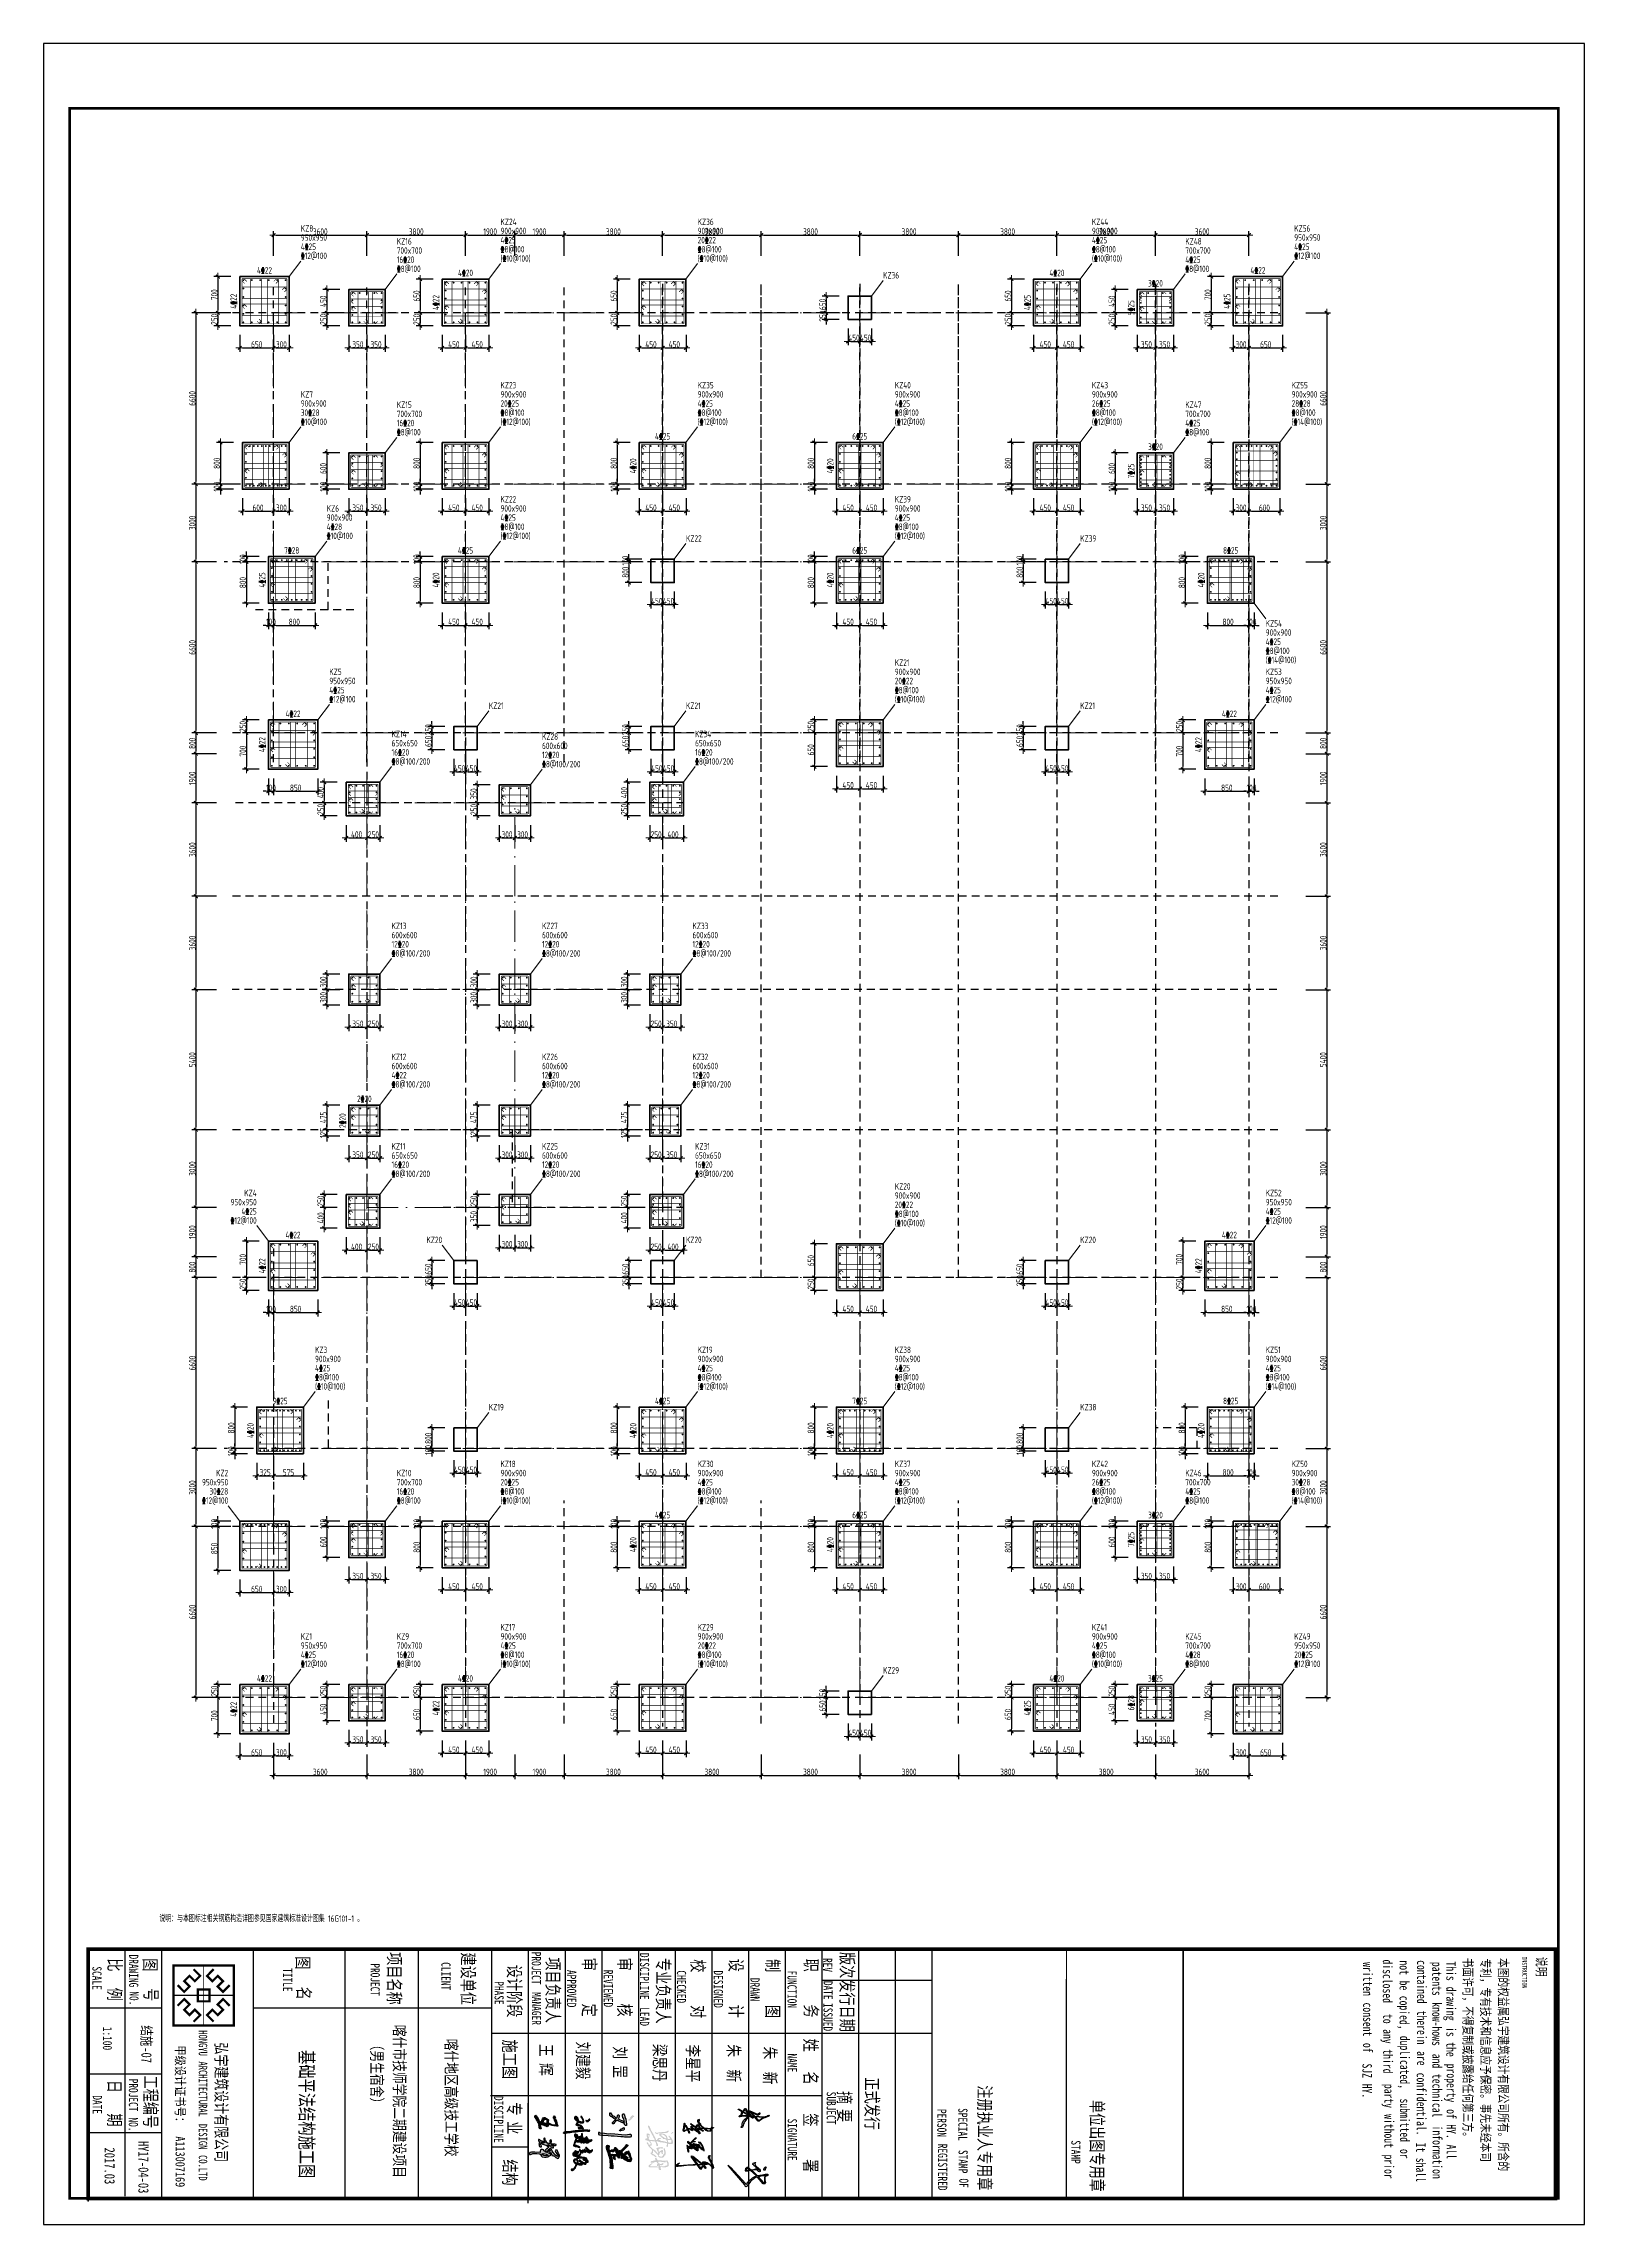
# Model space of a CAD drawing. Header units: millimetres. Extents: x 539196 to 807275, y 431843 to 1156631.
# Drawn here: x 603403 to 662803, y 852343 to 936443 of the extents above; entities that cross this region are included whole.
import ezdxf
from ezdxf.enums import TextEntityAlignment as Align

# ---------------------------------------------------------------- set-up
doc = ezdxf.new("R2010")
doc.units = ezdxf.units.MM
doc.header["$MEASUREMENT"] = 0
for name, pattern in [('DOTE', [2.42, 2, -0.2, 0.02, -0.2]), ('点划线', [1850, 1200, -300, 50, -300]), ('虚线', [500, 300, -200])]:
    doc.linetypes.add(name, pattern=pattern)
for name, color, linetype in [('DOTE', 1, 'DOTE'), ('PUB_TITLE', 4, 'Continuous'), ('SIG_TEXT', 7, 'Continuous'), ('TK', 9, 'Continuous')]:
    doc.layers.add(name, color=color, linetype=linetype)
for name, color, linetype, lineweight in [('柱原位标注', 7, 'Continuous', 18), ('柱尺寸标注', 3, 'Continuous', 18), ('柱标注引线', 2, 'Continuous', 18), ('柱箍筋', 1, 'Continuous', 25), ('柱纵筋', 1, 'Continuous', 70), ('柱集中标注', 2, 'Continuous', 18), ('砼柱', 2, 'Continuous', 35), ('网格', 9, '点划线', 18), ('说明文字', 7, 'Continuous', 18), ('轴线标注', 3, 'Continuous', 18)]:
    doc.layers.add(name, color=color, linetype=linetype, lineweight=lineweight)
doc.styles.add('-宋体', font='', dxfattribs={"width": 0.8})
doc.styles.add('_TEL_DIM', font='simhei.ttf', dxfattribs={"width": 0.8, "height": 3.5})
doc.styles.add('样式 1_yjk_yjk_yjk_yjk', font='yjkeng.shx', dxfattribs={"width": 0.7, "bigfont": 'yjkchn.shx'})
doc.styles.add('样式 1_yjk_yjk_yjk_yjk_yjk_yjk_yjk', font='yjkeng.shx', dxfattribs={"width": 0.7, "bigfont": 'yjkchn.shx'})
doc.styles.get('-宋体').set_extended_font_data('SimSun')
doc.dimstyles.new('盈建科结构_yjk_yjk_yjk_yjk', dxfattribs={"dimscale": 100, "dimtxt": 2.5, "dimasz": 1, "dimexe": 1.5, "dimexo": 0.625, "dimgap": 0.1, "dimtad": 1, "dimdec": 0, "dimrnd": 1, "dimzin": 0, "dimdsep": 46, "dimtxsty": '样式 1_yjk_yjk_yjk_yjk', "dimblk": '_yjkbk', "dimblk1": 'ARCHTICK', "dimblk2": 'ARCHTICK', "dimcen": 0.09, "dimadec": 0, "dimazin": 0, "dimtfac": 1, "dimtdec": 4, "dimtix": 1, "dimtmove": 2, "dimatfit": 3, "dimfxl": 0, "dimtolj": 1, "dimtzin": 0, "dimarcsym": 0})

msp = doc.modelspace()

# ---------------------------------------------------------------- texts
at = {"style": '-宋体', "width": 0.75}
for s, height, p in [('结施', 396.39, (607172.4, 860018.7)), ('-07', 396.39, (607172.4, 859173)), ('基础平法结构施工图', 537.07, (613279.3, 859063.6))]:
    msp.add_text(s, height=height, rotation=270, dxfattribs=at).set_placement(p)
at = {"layer": '柱原位标注', "linetype": 'Continuous', "style": '样式 1_yjk_yjk_yjk_yjk', "width": 0.7}
for s, p in [('4\x8422', (611917.6, 927499.2)), ('4\x8420', (619667.6, 927399.2)), ('4\x8420', (642467.6, 927399.2)), ('4\x8422', (650217.6, 927499.2)), ('3\x8420', (646267.6, 926999.2)), ('4\x8425', (627267.6, 921099.2)), ('6\x8425', (634867.6, 921099.2)), ('3\x8420', (646267.6, 920699.2)), ('7\x8428', (612967.6, 916699.2)), ('4\x8425', (619667.6, 916699.2)), ('6\x8425', (634867.6, 916699.2)), ('8\x8425', (649167.6, 916699.2)), ('4\x8422', (613017.6, 910399.2)), ('4\x8422', (649117.6, 910399.2)), ('2\x8420', (615767.6, 895549.2)), ('4\x8422', (613017.6, 890299.2)), ('4\x8422', (649117.6, 890299.2)), ('9\x8425', (612517.6, 883899.2)), ('4\x8425', (627267.6, 883899.2)), ('7\x8425', (634867.6, 883899.2)), ('8\x8425', (649167.6, 883899.2)), ('4\x8425', (627267.6, 879499.2)), ('6\x8425', (634867.6, 879499.2)), ('3\x8420', (646267.6, 879499.2)), ('4\x8422', (611917.6, 873199.2)), ('4\x8420', (619667.6, 873199.2)), ('4\x8420', (642467.6, 873199.2)), ('3\x8425', (646267.6, 873199.2))]:
    msp.add_text(s, height=250, dxfattribs=at).set_placement(p, align=Align.BOTTOM_CENTER)
for s, p in [('4\x8422', (610927.6, 926509.2)), ('4\x8422', (618727.6, 926459.2)), ('4\x8425', (641527.6, 926459.2)), ('5\x8425', (645527.6, 926259.2)), ('4\x8425', (649227.6, 926509.2)), ('4\x8420', (626327.6, 920159.2)), ('4\x8420', (633927.6, 920159.2)), ('7\x8425', (645527.6, 919959.2)), ('4\x8425', (612027.6, 915759.2)), ('4\x8420', (618727.6, 915759.2)), ('4\x8420', (633927.6, 915759.2)), ('4\x8420', (648227.6, 915759.2)), ('4\x8422', (612027.6, 909409.2)), ('4\x8422', (648127.6, 909409.2)), ('2\x8420', (615127.6, 894909.2)), ('4\x8422', (612027.6, 889309.2)), ('4\x8422', (648127.6, 889309.2)), ('4\x8420', (611577.6, 882959.2)), ('4\x8420', (626327.6, 882959.2)), ('4\x8420', (633927.6, 882959.2)), ('4\x8420', (648227.6, 882959.2)), ('7\x8425', (645527.6, 878759.2)), ('4\x8420', (626327.6, 878559.2)), ('4\x8420', (633927.6, 878559.2)), ('4\x8422', (610927.6, 872209.2)), ('4\x8422', (618727.6, 872259.2)), ('4\x8425', (641527.6, 872259.2)), ('6\x8428', (645527.6, 872459.2))]:
    msp.add_text(s, height=250, rotation=90.000003, dxfattribs=at).set_placement(p, align=Align.BOTTOM_CENTER)
at = {"layer": '柱集中标注', "linetype": 'Continuous', "style": '样式 1_yjk_yjk_yjk_yjk', "width": 0.7}
for s, p in [('KZ8', (613317.6, 929117.5)), ('900x900', (621017.6, 929017.5)), ('KZ24', (621017.6, 929370.2)), ('900x900', (628617.6, 929017.5)), ('KZ36', (628617.6, 929370.2)), ('900x900', (643817.6, 929017.5)), ('KZ44', (643817.6, 929370.2)), ('KZ56', (651617.6, 929117.5)), ('4\x8425', (613317.6, 928412)), ('950x950', (613317.6, 928764.7)), ('700x700', (617017.6, 928264.7)), ('KZ16', (617017.6, 928617.5)), ('4\x8425', (621017.6, 928664.7)), ('\x848@100', (621017.6, 928312)), ('20\x8422', (628617.6, 928664.7)), ('\x848@100', (628617.6, 928312)), ('4\x8425', (643817.6, 928664.7)), ('\x848@100', (643817.6, 928312)), ('700x700', (647417.6, 928264.7)), ('KZ48', (647417.6, 928617.5)), ('4\x8425', (651617.6, 928412)), ('950x950', (651617.6, 928764.7)), ('\x8412@100', (613317.6, 928059.2)), ('16\x8420', (617017.6, 927912)), ('\x848@100', (617017.6, 927559.2)), ('(\x8410@100)', (621017.6, 927959.2)), ('(\x8410@100)', (628617.6, 927959.2)), ('KZ36', (635767.6, 927309.2)), ('(\x8410@100)', (643817.6, 927959.2)), ('4\x8425', (647417.6, 927912)), ('\x848@100', (647417.6, 927559.2)), ('\x8412@100', (651617.6, 928059.2)), ('900x900', (613317.6, 922364.7)), ('KZ7', (613317.6, 922717.5)), ('KZ15', (617017.6, 922317.5)), ('20\x8425', (621017.6, 922364.7)), ('900x900', (621017.6, 922717.5)), ('KZ23', (621017.6, 923070.2)), ('4\x8425', (628617.6, 922364.7)), ('900x900', (628617.6, 922717.5)), ('KZ35', (628617.6, 923070.2)), ('4\x8425', (636217.6, 922364.7)), ('900x900', (636217.6, 922717.5)), ('KZ40', (636217.6, 923070.2)), ('26\x8425', (643817.6, 922364.7)), ('900x900', (643817.6, 922717.5)), ('KZ43', (643817.6, 923070.2)), ('KZ47', (647417.6, 922317.5)), ('28\x8428', (651517.6, 922364.7)), ('900x900', (651517.6, 922717.5)), ('KZ55', (651517.6, 923070.2)), ('30\x8428', (613317.6, 922012)), ('\x8410@100', (613317.6, 921659.2)), ('16\x8420', (617017.6, 921612)), ('700x700', (617017.6, 921964.7)), ('(\x8412@100)', (621017.6, 921659.2)), ('\x848@100', (621017.6, 922012)), ('(\x8412@100)', (628617.6, 921659.2)), ('\x848@100', (628617.6, 922012)), ('(\x8412@100)', (636217.6, 921659.2)), ('\x848@100', (636217.6, 922012)), ('(\x8412@100)', (643817.6, 921659.2)), ('\x848@100', (643817.6, 922012)), ('700x700', (647417.6, 921964.7)), ('4\x8425', (647417.6, 921612)), ('(\x8414@100)', (651517.6, 921659.2)), ('\x848@100', (651517.6, 922012)), ('\x848@100', (617017.6, 921259.2)), ('\x848@100', (647417.6, 921259.2)), ('KZ6', (614317.6, 918317.5)), ('900x900', (621017.6, 918317.5)), ('KZ22', (621017.6, 918670.2)), ('900x900', (636217.6, 918317.5)), ('KZ39', (636217.6, 918670.2)), ('4\x8428', (614317.6, 917612)), ('900x900', (614317.6, 917964.7)), ('\x8410@100', (614317.6, 917259.2)), ('4\x8425', (621017.6, 917964.7)), ('(\x8412@100)', (621017.6, 917259.2)), ('\x848@100', (621017.6, 917612)), ('4\x8425', (636217.6, 917964.7)), ('(\x8412@100)', (636217.6, 917259.2)), ('\x848@100', (636217.6, 917612)), ('KZ22', (628167.6, 917159.2)), ('KZ39', (643367.6, 917159.2)), ('KZ21', (636217.6, 912370.2)), ('950x950', (614417.6, 911664.7)), ('KZ5', (614417.6, 912017.5)), ('20\x8422', (636217.6, 911664.7)), ('900x900', (636217.6, 912017.5)), ('\x848@100', (636217.6, 911312)), ('950x950', (650517.6, 911664.7)), ('KZ53', (650517.6, 912017.5)), ('4\x8425', (614417.6, 911312)), ('\x8412@100', (614417.6, 910959.2)), ('KZ21', (620567.6, 910709.2)), ('KZ21', (628167.6, 910709.2)), ('(\x8410@100)', (636217.6, 910959.2)), ('KZ21', (643367.6, 910709.2)), ('4\x8425', (650517.6, 911312)), ('\x8412@100', (650517.6, 910959.2)), ('16\x8420', (616817.6, 908912)), ('650x650', (616817.6, 909264.7)), ('KZ14', (616817.6, 909617.5)), ('12\x8420', (622617.6, 908812)), ('600x600', (622617.6, 909164.7)), ('KZ28', (622617.6, 909517.5)), ('16\x8420', (628517.6, 908912)), ('650x650', (628517.6, 909264.7)), ('KZ34', (628517.6, 909617.5)), ('\x848@100/200', (616817.6, 908559.2)), ('\x848@100/200', (622617.6, 908459.2)), ('\x848@100/200', (628517.6, 908559.2)), ('KZ13', (616817.6, 902217.5)), ('KZ27', (622617.6, 902217.5)), ('KZ33', (628417.6, 902217.5)), ('12\x8420', (616817.6, 901512)), ('600x600', (616817.6, 901864.7)), ('12\x8420', (622617.6, 901512)), ('600x600', (622617.6, 901864.7)), ('12\x8420', (628417.6, 901512)), ('600x600', (628417.6, 901864.7)), ('\x848@100/200', (616817.6, 901159.2)), ('\x848@100/200', (622617.6, 901159.2)), ('\x848@100/200', (628417.6, 901159.2)), ('KZ12', (616817.6, 897167.5)), ('KZ26', (622617.6, 897167.5)), ('KZ32', (628417.6, 897167.5)), ('4\x8422', (616817.6, 896462)), ('600x600', (616817.6, 896814.7)), ('12\x8420', (622617.6, 896462)), ('600x600', (622617.6, 896814.7)), ('12\x8420', (628417.6, 896462)), ('600x600', (628417.6, 896814.7)), ('\x848@100/200', (616817.6, 896109.2)), ('\x848@100/200', (622617.6, 896109.2)), ('\x848@100/200', (628417.6, 896109.2)), ('KZ11', (616817.6, 893717.5)), ('KZ25', (622617.6, 893717.5)), ('KZ31', (628517.6, 893717.5)), ('16\x8420', (616817.6, 893012)), ('650x650', (616817.6, 893364.7)), ('12\x8420', (622617.6, 893012)), ('600x600', (622617.6, 893364.7)), ('16\x8420', (628517.6, 893012)), ('650x650', (628517.6, 893364.7)), ('\x848@100/200', (616817.6, 892659.2)), ('\x848@100/200', (622617.6, 892659.2)), ('\x848@100/200', (628517.6, 892659.2)), ('KZ20', (636217.6, 892170.2)), ('20\x8422', (636217.6, 891464.7)), ('900x900', (636217.6, 891817.5)), ('\x848@100', (636217.6, 891112)), ('4\x8425', (650517.6, 891212)), ('950x950', (650517.6, 891564.7)), ('KZ52', (650517.6, 891917.5)), ('(\x8410@100)', (636217.6, 890759.2)), ('\x8412@100', (650517.6, 890859.2)), ('KZ20', (628167.6, 890109.2)), ('KZ20', (643367.6, 890109.2)), ('900x900', (613867.6, 885517.5)), ('KZ3', (613867.6, 885870.2)), ('900x900', (628617.6, 885517.5)), ('KZ19', (628617.6, 885870.2)), ('900x900', (636217.6, 885517.5)), ('KZ38', (636217.6, 885870.2)), ('900x900', (650517.6, 885517.5)), ('KZ51', (650517.6, 885870.2)), ('4\x8425', (613867.6, 885164.7)), ('(\x8410@100)', (613867.6, 884459.2)), ('\x848@100', (613867.6, 884812)), ('4\x8425', (628617.6, 885164.7)), ('(\x8412@100)', (628617.6, 884459.2)), ('\x848@100', (628617.6, 884812)), ('4\x8425', (636217.6, 885164.7)), ('(\x8412@100)', (636217.6, 884459.2)), ('\x848@100', (636217.6, 884812)), ('4\x8425', (650517.6, 885164.7)), ('(\x8414@100)', (650517.6, 884459.2)), ('\x848@100', (650517.6, 884812)), ('KZ19', (620567.6, 883659.2)), ('KZ38', (643367.6, 883659.2)), ('KZ10', (617017.6, 881117.5)), ('900x900', (621017.6, 881117.5)), ('KZ18', (621017.6, 881470.2)), ('900x900', (628617.6, 881117.5)), ('KZ30', (628617.6, 881470.2)), ('900x900', (636217.6, 881117.5)), ('KZ37', (636217.6, 881470.2)), ('900x900', (643817.6, 881117.5)), ('KZ42', (643817.6, 881470.2)), ('KZ46', (647417.6, 881117.5)), ('900x900', (651517.6, 881117.5)), ('KZ50', (651517.6, 881470.2)), ('16\x8420', (617017.6, 880412)), ('700x700', (617017.6, 880764.7)), ('20\x8425', (621017.6, 880764.7)), ('\x848@100', (621017.6, 880412)), ('4\x8425', (628617.6, 880764.7)), ('\x848@100', (628617.6, 880412)), ('4\x8425', (636217.6, 880764.7)), ('\x848@100', (636217.6, 880412)), ('26\x8425', (643817.6, 880764.7)), ('\x848@100', (643817.6, 880412)), ('700x700', (647417.6, 880764.7)), ('4\x8425', (647417.6, 880412)), ('30\x8428', (651517.6, 880764.7)), ('\x848@100', (651517.6, 880412)), ('\x848@100', (617017.6, 880059.2)), ('(\x8410@100)', (621017.6, 880059.2)), ('(\x8412@100)', (628617.6, 880059.2)), ('(\x8412@100)', (636217.6, 880059.2)), ('(\x8412@100)', (643817.6, 880059.2)), ('\x848@100', (647417.6, 880059.2)), ('(\x8414@100)', (651517.6, 880059.2)), ('KZ17', (621017.6, 875170.2)), ('KZ29', (628617.6, 875170.2)), ('KZ41', (643817.6, 875170.2)), ('950x950', (613317.6, 874464.7)), ('KZ1', (613317.6, 874817.5)), ('700x700', (617017.6, 874464.7)), ('KZ9', (617017.6, 874817.5)), ('4\x8425', (621017.6, 874464.7)), ('900x900', (621017.6, 874817.5)), ('20\x8422', (628617.6, 874464.7)), ('900x900', (628617.6, 874817.5)), ('4\x8425', (643817.6, 874464.7)), ('900x900', (643817.6, 874817.5)), ('700x700', (647417.6, 874464.7)), ('KZ45', (647417.6, 874817.5)), ('950x950', (651617.6, 874464.7)), ('KZ49', (651617.6, 874817.5)), ('4\x8425', (613317.6, 874112)), ('\x8412@100', (613317.6, 873759.2)), ('16\x8420', (617017.6, 874112)), ('\x848@100', (617017.6, 873759.2)), ('(\x8410@100)', (621017.6, 873759.2)), ('\x848@100', (621017.6, 874112)), ('(\x8410@100)', (628617.6, 873759.2)), ('\x848@100', (628617.6, 874112)), ('KZ29', (635767.6, 873509.2)), ('(\x8410@100)', (643817.6, 873759.2)), ('\x848@100', (643817.6, 874112)), ('4\x8428', (647417.6, 874112)), ('\x848@100', (647417.6, 873759.2)), ('20\x8425', (651617.6, 874112)), ('\x8412@100', (651617.6, 873759.2))]:
    msp.add_text(s, height=250, dxfattribs=at).set_placement(p, align=Align.BOTTOM_LEFT)
for s, p in [('KZ54', (650517.6, 914209.2)), ('4\x8425', (650517.6, 913503.7)), ('900x900', (650517.6, 913856.5)), ('(\x8414@100)', (650517.6, 912798.2)), ('\x848@100', (650517.6, 913151))]:
    msp.add_text(s, height=250, dxfattribs=at).set_placement(p, align=Align.TOP_LEFT)
for s, p in [('950x950', (611617.6, 891564.7)), ('4\x8425', (611617.6, 891212)), ('KZ4', (611617.6, 891917.5)), ('\x8412@100', (611617.6, 890859.2)), ('KZ20', (618767.6, 890109.2)), ('KZ2', (610517.6, 881117.5)), ('950x950', (610517.6, 880764.7)), ('30\x8428', (610517.6, 880412)), ('\x8412@100', (610517.6, 880059.2))]:
    msp.add_text(s, height=250, dxfattribs=at).set_placement(p, align=Align.BOTTOM_RIGHT)
at = {"layer": '说明文字', "linetype": 'Continuous', "style": '样式 1_yjk_yjk_yjk_yjk_yjk_yjk_yjk', "width": 0.7}
msp.add_text('说明：与本图标注相关钢筋构造详图参见国家建筑标准设计图集 16G101-1 。', height=250, dxfattribs=at).set_placement((607867.6, 864259.2), align=Align.TOP_LEFT)

# ---------------------------------------------------------------- blocks, each defined once
blk = doc.blocks.new('logo')
at = {"color": 6}
blk.add_line((1004, 2011), (1004, 0), dxfattribs=at)
at = {"color": 6, "const_width": 74.6}
for points in [[(0, 2011), (2008, 2011), (2008, 0), (0, 0)], [(809, 1198), (1199, 1198), (1199, 813), (809, 813)]]:
    blk.add_lwpolyline(points, close=True, dxfattribs=at)
at = {"color": 6}
blk.add_lwpolyline([(0, 2011), (2008, 2011), (2008, 0), (0, 0)], close=True, dxfattribs=at)
for points, const_width in [([(660, 1874), (883, 1654), (704, 1475), (526, 1653), (350, 1477), (528, 1299), (350, 1120), (129, 1340)], 74.6), ([(1004, 2011), (1004, 0)], 15.2), ([(1348, 1874), (1125, 1654), (1304, 1475), (1482, 1653), (1658, 1477), (1480, 1299), (1659, 1120), (1879, 1340)], 74.6), ([(0, 1006), (2008, 1006)], 15.2), ([(660, 137), (883, 357), (704, 536), (526, 358), (350, 534), (528, 712), (350, 891), (129, 671)], 74.6), ([(1348, 137), (1125, 357), (1304, 536), (1482, 358), (1658, 534), (1480, 712), (1659, 891), (1879, 671)], 74.6)]:
    blk.add_lwpolyline(points, dxfattribs=dict(at, const_width=const_width))
blk = doc.blocks.new('qmzx01')
h = blk.add_hatch(color=256)
h.paths.add_polyline_path([(814930, 31810), (814638, 31524), (814644, 31539), (814668, 31584), (814889, 32014), (814872, 32035), (814815, 32118), (814751, 32167), (814700, 32148), (814712, 32126), (814741, 32066), (814801, 32001), (814548, 31441), (814558, 31411), (814578, 31401), (814598, 31416), (814931, 31730), (814926, 31558), (814703, 31367), (814659, 31325), (814592, 31277), (814540, 31234), (814456, 31184), (814397, 31149), (814396, 31123), (814396, 31106), (814421, 31095), (814502, 31028), (814521, 31015), (814545, 31008), (814593, 30941), (814450, 30687), (814442, 30665), (814440, 30639), (814443, 30625), (814475, 30625), (814475, 30639), (814634, 30900), (814661, 30880), (814698, 30865), (814772, 30847), (814813, 30833), (814857, 30789), (814895, 30738), (814926, 30695), (814959, 30693), (814987, 30712), (814974, 30751), (814951, 30892), (814938, 31016), (814942, 31085), (814948, 31126), (814953, 31194), (814948, 31288), (815003, 31260), (815049, 31207), (815178, 31068), (815254, 31008), (815370, 30953), (815391, 30936), (815490, 30907), (815568, 30898), (815593, 30896), (815633, 30886), (815677, 30853), (815707, 30836), (815733, 30845), (815749, 30881), (815728, 30926), (815623, 30971), (815474, 31010), (815406, 31036), (815309, 31084), (815227, 31163), (815160, 31214), (815095, 31268), (815030, 31310), (814963, 31339), (814962, 31467), (815082, 31627), (815082, 31659), (815052, 31682), (815019, 31674), (814977, 31631), (814988, 31778), (815291, 32045), (815291, 32115), (815281, 32145), (815179, 32273), (815153, 32306), (815118, 32336), (815070, 32415), (815055, 32437), (815058, 32460), (815067, 32509), (814942, 32792), (814935, 32806), (814919, 32819), (814905, 32822), (814889, 32819), (814860, 32803), (814887, 32725), (814929, 32652), (814954, 32572), (814981, 32503), (814985, 32468)])
h.paths.add_polyline_path([(815041, 32371), (815058, 32340), (815219, 32126), (815223, 32085), (815218, 32058), (814987, 31839)], flags=16)
h.paths.add_polyline_path([(814899, 31476), (814903, 31458), (814876, 31440), (814873, 31436), (814866, 31410), (814850, 31388), (814622, 30985), (814593, 31026), (814568, 31048), (814540, 31073), (814511, 31099), (814493, 31115), (814500, 31139), (814537, 31167), (814588, 31196), (814662, 31246), (814732, 31297), (814844, 31406), (814871, 31434)], flags=16)
h.paths.add_polyline_path([(814911, 31397), (814899, 31318), (814898, 31215), (814896, 31165), (814885, 31093), (814881, 31026), (814892, 30925), (814903, 30828), (814895, 30829), (814877, 30855), (814854, 30877), (814832, 30887), (814791, 30899), (814732, 30914), (814699, 30922), (814655, 30939)], flags=16)
for points in [[(814889, 32819), (814905, 32822), (814919, 32819), (814935, 32806), (814942, 32792), (815067, 32509), (815058, 32460), (815056, 32449), (815057, 32434), (815070, 32415), (815118, 32336), (815153, 32306), (815179, 32273), (815281, 32145), (815291, 32115), (815291, 32045), (814988, 31778), (814977, 31631), (815019, 31674), (815052, 31682), (815082, 31659), (815082, 31627), (814962, 31467), (814963, 31339), (815030, 31310), (815095, 31268), (815160, 31214), (815227, 31163), (815309, 31084), (815406, 31036), (815474, 31010), (815623, 30971), (815728, 30926), (815749, 30881), (815733, 30845), (815707, 30836), (815677, 30853), (815633, 30886), (815593, 30896), (815568, 30898), (815490, 30907), (815391, 30936), (815370, 30953), (815254, 31008), (815178, 31068), (815049, 31207), (815003, 31260), (814958, 31283), (814949, 31280), (814953, 31194), (814948, 31126), (814942, 31085), (814938, 31016), (814951, 30892), (814974, 30751), (814987, 30712), (814959, 30693), (814926, 30695), (814895, 30738), (814857, 30789), (814813, 30833), (814772, 30847), (814698, 30865), (814661, 30880), (814641, 30895), (814628, 30889), (814475, 30639), (814475, 30625), (814463, 30625), (814443, 30625), (814440, 30639), (814442, 30665), (814450, 30687), (814589, 30934), (814585, 30952), (814545, 31008), (814521, 31015), (814502, 31028), (814421, 31095), (814396, 31106), (814396, 31123), (814397, 31149), (814456, 31184), (814540, 31234), (814592, 31277), (814659, 31325), (814703, 31367), (814916, 31549), (814926, 31563), (814931, 31730), (814598, 31416), (814578, 31401), (814558, 31411), (814548, 31441), (814801, 32001), (814741, 32066), (814712, 32126), (814700, 32148), (814751, 32167), (814815, 32118), (814872, 32035), (814889, 32014), (814668, 31584), (814644, 31539), (814638, 31524), (814930, 31810), (814985, 32468), (814981, 32503), (814954, 32572), (814929, 32652), (814887, 32725), (814860, 32803), (814889, 32819)], [(814911, 31397), (814660, 30949), (814666, 30935), (814699, 30922), (814732, 30914), (814791, 30899), (814832, 30887), (814854, 30877), (814877, 30855), (814895, 30829), (814903, 30828), (814892, 30925), (814881, 31026), (814885, 31093), (814896, 31165), (814898, 31215), (814899, 31318), (814911, 31397)], [(815040, 32361), (814989, 31850), (814997, 31848), (815218, 32058), (815223, 32085), (815219, 32126), (815058, 32340), (815046, 32362)]]:
    blk.add_lwpolyline(points, close=True)
blk.add_lwpolyline([(814899, 31476), (814871, 31434), (814844, 31406), (814732, 31297), (814662, 31246), (814588, 31196), (814537, 31167), (814500, 31139), (814493, 31115), (814511, 31099), (814540, 31073), (814568, 31048), (814593, 31026), (814616, 30993), (814624, 30987), (814850, 31388), (814866, 31410), (814873, 31438), (814903, 31458), (814899, 31476)])
blk = doc.blocks.new('qmzx02')
h = blk.add_hatch(color=256)
h.paths.add_polyline_path([(813108, 27258), (813478, 27591), (813494, 27645), (813493, 27674), (813459, 27704), (813418, 27713), (813343, 27693), (813266, 27688), (813195, 27681), (813234, 27684), (813260, 27685), (813321, 27686), (813372, 27686), (813410, 27682), (813432, 27669), (813446, 27654), (813440, 27637), (813077, 27305), (813071, 27319), (813067, 27345), (813063, 27399), (813040, 27530), (813027, 27644), (813014, 27764), (813025, 27758), (813066, 27696), (813093, 27675), (813100, 27676), (813061, 27716), (813041, 27762), (813021, 27788), (813031, 27804), (813031, 27821), (812997, 27871), (812945, 27861), (812933, 27814), (812939, 27701), (812970, 27540), (813017, 27254), (812719, 26948), (812717, 26967), (812693, 27135), (812693, 27169), (812697, 27230), (812779, 27327), (812806, 27387), (812776, 27419), (812718, 27426), (812652, 27377), (812446, 27160), (812398, 27126), (812336, 27116), (812270, 27165), (812270, 27148), (812265, 27124), (812285, 27067), (812317, 27011), (812359, 26995), (812396, 27002), (812410, 27031), (812439, 27062), (812454, 27085), (812491, 27121), (812494, 27140), (812549, 27194), (812599, 27272), (812664, 27328), (812692, 27355), (812723, 27370), (812709, 27357), (812690, 27334), (812661, 27296), (812646, 27239), (812634, 27187), (812642, 27145), (812663, 27064), (812692, 26900), (812631, 26832), (812574, 26765), (812536, 26729), (812535, 26674), (812571, 26642), (812605, 26606), (812746, 26580), (812778, 26611), (812764, 26669), (812763, 26714), (812737, 26877), (813039, 27202), (813070, 27116), (813150, 26972), (813209, 26927), (813245, 26860), (813288, 26806), (813447, 26685), (813498, 26654), (813494, 26609), (812548, 25733), (812499, 25682), (812427, 25595), (812464, 25613), (813545, 26539), (813617, 26566), (813660, 26610), (813637, 26666), (813613, 26679), (813574, 26706), (813481, 26779), (813405, 26827), (813353, 26863), (813305, 26927), (813257, 26984), (813214, 27030), (813177, 27081), (813137, 27131), (813096, 27240)])
h.paths.add_polyline_path([(812698, 26846), (812701, 26820), (812712, 26731), (812723, 26633), (812700, 26631), (812684, 26645), (812610, 26682), (812613, 26731)], flags=16)
h.paths.add_polyline_path([(812704, 27692), (812687, 27692), (812631, 27698), (812617, 27701), (812589, 27722), (812536, 27748), (812522, 27718), (812541, 27697), (812573, 27668), (812595, 27647), (812626, 27626), (812658, 27627), (812675, 27621), (812714, 27622), (812717, 27653)], flags=17)
for points in [[(812270, 27165), (812336, 27116), (812398, 27126), (812446, 27160), (812652, 27377), (812718, 27426), (812776, 27419), (812806, 27387), (812779, 27327), (812697, 27230), (812693, 27169), (812693, 27135), (812717, 26967), (812719, 26948), (813017, 27254), (812970, 27540), (812939, 27701), (812933, 27814), (812945, 27861), (812997, 27871), (813031, 27821), (813031, 27804), (813021, 27788), (813041, 27762), (813061, 27716), (813099, 27677), (813168, 27678), (813266, 27688), (813343, 27693), (813418, 27713), (813459, 27704), (813493, 27674), (813494, 27645), (813478, 27591), (813108, 27258), (813096, 27240), (813137, 27131), (813177, 27081), (813214, 27030), (813257, 26984), (813305, 26927), (813353, 26863), (813405, 26827), (813481, 26779), (813574, 26706), (813613, 26679), (813637, 26666), (813660, 26610), (813617, 26566), (813545, 26539), (812464, 25613), (812427, 25595), (812499, 25682), (812548, 25733), (813494, 26609), (813498, 26654), (813447, 26685), (813288, 26806), (813245, 26860), (813209, 26927), (813150, 26972), (813070, 27116), (813039, 27202), (812737, 26877), (812763, 26714), (812764, 26669), (812778, 26611), (812746, 26580), (812605, 26606), (812571, 26642), (812535, 26674), (812536, 26729), (812574, 26765), (812631, 26832), (812692, 26900), (812663, 27064), (812642, 27145), (812634, 27187), (812646, 27239), (812661, 27296), (812690, 27334), (812709, 27357), (812723, 27370), (812692, 27355), (812664, 27328), (812599, 27272), (812549, 27194), (812494, 27140), (812491, 27121), (812454, 27085), (812439, 27062), (812410, 27031), (812396, 27002), (812359, 26995), (812317, 27011), (812285, 27067), (812265, 27124), (812270, 27148)], [(813077, 27305), (813440, 27637), (813446, 27654), (813432, 27669), (813410, 27682), (813372, 27686), (813321, 27686), (813260, 27685), (813234, 27684), (813124, 27676), (813093, 27675), (813066, 27696), (813025, 27758), (813014, 27764), (813027, 27644), (813040, 27530), (813063, 27399), (813067, 27345), (813071, 27319)], [(812698, 26846), (812613, 26731), (812610, 26682), (812684, 26645), (812700, 26631), (812723, 26633), (812712, 26731), (812701, 26820)]]:
    blk.add_lwpolyline(points, close=True)
blk.add_lwpolyline([(812536, 27748), (812589, 27722), (812617, 27701), (812631, 27698), (812687, 27692), (812704, 27692), (812717, 27653), (812714, 27622), (812675, 27621), (812658, 27627), (812626, 27626), (812595, 27647), (812573, 27668), (812541, 27697), (812522, 27718), (812536, 27748)])
blk = doc.blocks.new('A$C252E1BA3')
at = {"layer": 'SIG_TEXT', "lineweight": 25}
h = blk.add_hatch(color=1, dxfattribs=at)
h.paths.add_polyline_path([(714, 923), (714, 955), (703, 985), (663, 987), (649, 968), (645, 925), (665, 806), (658, 688), (635, 489), (625, 371), (635, 296), (614, 177), (610, 59), (589, 24), (575, 23), (590, 0), (649, 0), (661, 32), (670, 132), (680, 291), (683, 376), (685, 473), (704, 664), (710, 734), (714, 775), (713, 834)])
h.paths.add_polyline_path([(519, 755), (494, 770), (466, 772), (443, 747), (464, 722), (482, 680), (508, 646), (531, 624), (544, 634), (538, 661), (530, 678), (527, 712)])
h.paths.add_polyline_path([(269, 826), (188, 813), (122, 784), (75, 778), (40, 763), (36, 755), (34, 732), (48, 715), (88, 722), (136, 732), (180, 754), (241, 771), (282, 781), (275, 761), (250, 734), (231, 702), (212, 648), (194, 609), (181, 596), (144, 611), (107, 619), (76, 621), (61, 605), (63, 580), (92, 569), (140, 555), (157, 540), (135, 501), (104, 467), (80, 414), (34, 384), (3, 364), (0, 340), (26, 336), (83, 339), (106, 368), (120, 400), (167, 461), (202, 519), (221, 492), (233, 475), (264, 448), (290, 420), (320, 420), (341, 426), (324, 459), (286, 481), (254, 523), (224, 561), (239, 589), (280, 678), (310, 744), (328, 778), (346, 781), (384, 805), (382, 841), (335, 841)])
h.paths.add_polyline_path([(141, 1026), (124, 1040), (124, 1059), (105, 1069), (89, 1035), (67, 1039), (84, 998), (116, 964), (134, 945), (166, 948), (186, 904), (228, 885), (240, 917), (225, 949), (200, 977), (165, 1005)])
h = blk.add_hatch(color=1, dxfattribs=at)
h.paths.add_polyline_path([(1089, 717), (1119, 691), (1135, 689), (1151, 694), (1152, 711), (1074, 789), (982, 880), (961, 875), (950, 840), (967, 819), (998, 804), (1032, 771)])
h.paths.add_polyline_path([(1320, 486), (1311, 447), (1322, 429), (1376, 457), (1387, 482), (1393, 503), (1372, 510), (1353, 501)])
h.paths.add_polyline_path([(1126, 325), (1068, 313), (1007, 316), (974, 303), (965, 272), (974, 250), (996, 240), (1048, 240), (1092, 251), (1144, 271), (1197, 289), (1272, 313), (1354, 336), (1414, 347), (1478, 352), (1524, 360), (1557, 361), (1597, 361), (1634, 351), (1661, 371), (1676, 410), (1661, 428), (1590, 430), (1518, 423), (1469, 414), (1422, 405), (1354, 401), (1302, 383), (1244, 364), (1204, 345), (1173, 339), (1164, 350), (1158, 370), (1158, 385), (1164, 415), (1164, 439), (1164, 455), (1123, 472), (1102, 469), (1090, 452), (1106, 417), (1106, 392), (1120, 358)])
blk.add_hatch(color=1, dxfattribs=at).paths.add_polyline_path([(1316, 759), (1340, 792), (1351, 810), (1380, 837), (1379, 866), (1361, 870), (1335, 873), (1320, 856), (1305, 836), (1286, 808), (1271, 790), (1257, 784), (1240, 790), (1246, 815), (1251, 837), (1229, 845), (1210, 852), (1190, 853), (1169, 844), (1157, 835), (1178, 808), (1202, 780), (1229, 769), (1246, 764), (1258, 751), (1246, 750), (1235, 726), (1216, 721), (1185, 711), (1161, 690), (1140, 690), (1132, 672), (1118, 659), (1125, 632), (1139, 622), (1174, 631), (1206, 655), (1224, 659), (1225, 642), (1224, 622), (1216, 619), (1181, 602), (1137, 584), (1104, 569), (1062, 545), (1051, 538), (1031, 507), (1038, 491), (1079, 481), (1108, 499), (1141, 516), (1188, 533), (1221, 559), (1234, 564), (1235, 538), (1240, 513), (1243, 475), (1240, 441), (1235, 413), (1235, 399), (1250, 395), (1275, 395), (1286, 431), (1292, 490), (1295, 540), (1291, 572), (1305, 575), (1343, 586), (1349, 618), (1335, 641), (1310, 648), (1297, 634), (1275, 619), (1263, 624), (1265, 639), (1257, 658), (1234, 669), (1245, 670), (1273, 683), (1310, 695), (1349, 679), (1364, 683), (1349, 708), (1342, 725), (1349, 725), (1373, 756), (1406, 793), (1438, 864), (1451, 941), (1422, 985), (1380, 996), (1331, 980), (1216, 947), (1192, 931), (1153, 914), (1149, 892), (1155, 874), (1175, 867), (1194, 872), (1201, 883), (1260, 909), (1338, 932), (1383, 943), (1400, 925), (1393, 876), (1374, 818), (1338, 747), (1300, 727), (1301, 742)])
at = {"layer": 'SIG_TEXT', "color": 1, "lineweight": 25}
for points in [[(328, 778), (310, 744), (280, 678), (239, 589), (224, 561), (254, 523), (286, 481), (324, 459), (341, 426), (320, 420), (290, 420), (264, 448), (233, 475), (221, 492), (202, 519), (167, 461), (120, 400), (106, 368), (83, 339), (26, 336), (0, 340), (3, 364), (34, 384), (80, 414), (104, 467), (135, 501), (157, 540), (140, 555), (92, 569), (63, 580), (61, 605), (76, 621), (107, 619), (144, 611), (181, 596), (194, 609), (212, 648), (231, 702), (250, 734), (275, 761), (282, 781), (241, 771), (180, 754), (136, 732), (88, 722), (48, 715), (34, 732), (36, 755), (40, 763)], [(40, 763), (75, 778), (122, 784), (188, 813), (269, 826), (335, 841), (382, 841), (384, 805), (346, 781), (328, 778)], [(519, 755), (527, 712), (530, 678), (538, 661), (544, 634), (531, 624), (508, 646), (482, 680), (464, 722), (443, 747), (466, 772), (494, 770), (519, 755)], [(703, 985), (663, 987), (649, 968), (645, 925), (665, 806), (658, 688), (635, 489), (625, 371), (635, 296), (614, 177), (610, 59), (589, 24), (575, 23), (590, 0), (649, 0), (661, 32), (670, 132), (680, 291), (683, 376), (685, 473), (704, 664), (710, 734), (714, 775), (713, 834), (714, 923), (714, 955), (703, 985)], [(982, 880), (1074, 789), (1152, 711), (1151, 694), (1135, 689), (1119, 691), (1089, 717), (1032, 771), (998, 804), (967, 819), (950, 840), (961, 875), (982, 880)], [(1342, 725), (1349, 708), (1364, 683), (1349, 679), (1310, 695), (1273, 683), (1245, 670), (1234, 669), (1257, 658), (1265, 639), (1263, 624), (1275, 619), (1297, 634), (1310, 648), (1335, 641), (1349, 618), (1343, 586), (1305, 575), (1291, 572), (1295, 540), (1292, 490), (1286, 431), (1275, 395), (1250, 395), (1235, 399), (1235, 413), (1240, 441), (1243, 475), (1240, 513), (1235, 538), (1234, 564), (1221, 559), (1188, 533), (1141, 516), (1108, 499), (1079, 481), (1038, 491), (1031, 507), (1051, 538), (1062, 545), (1104, 569), (1137, 584), (1181, 602), (1216, 619), (1224, 622), (1225, 642), (1224, 659), (1224, 659), (1206, 655), (1174, 631), (1139, 622), (1125, 632), (1118, 659), (1132, 672), (1140, 690), (1161, 690), (1185, 711), (1216, 721), (1235, 726), (1246, 750), (1258, 751), (1246, 764), (1229, 769), (1202, 780), (1178, 808), (1157, 835), (1169, 844), (1190, 853), (1210, 852), (1229, 845), (1251, 837), (1246, 815), (1240, 790), (1257, 784), (1271, 790), (1286, 808), (1305, 836), (1320, 856), (1335, 873), (1361, 870), (1379, 866), (1380, 837), (1351, 810), (1340, 792), (1316, 759), (1301, 742), (1300, 727)], [(1342, 725), (1349, 725), (1373, 756), (1406, 793), (1438, 864), (1451, 941), (1422, 985), (1380, 996), (1331, 980), (1216, 947), (1192, 931), (1153, 914), (1149, 892), (1155, 874), (1175, 867), (1194, 872), (1201, 883)], [(1201, 883), (1260, 909), (1338, 932), (1383, 943), (1400, 925), (1393, 876), (1374, 818), (1338, 747), (1300, 727), (1309, 727)], [(1123, 472), (1164, 455), (1164, 439), (1164, 415), (1158, 385), (1158, 370), (1164, 350), (1173, 339), (1204, 345), (1244, 364), (1302, 383), (1354, 401), (1422, 405), (1469, 414), (1518, 423), (1590, 430), (1661, 428), (1676, 410), (1661, 371), (1634, 351), (1597, 361), (1557, 361), (1524, 360), (1478, 352), (1414, 347), (1354, 336), (1272, 313), (1197, 289), (1144, 271), (1092, 251), (1048, 240), (996, 240), (974, 250), (965, 272), (974, 303), (1007, 316), (1068, 313), (1126, 325), (1120, 358), (1106, 392), (1106, 417), (1090, 452), (1102, 469), (1123, 472)], [(1353, 501), (1320, 486), (1311, 447), (1322, 429), (1376, 457), (1387, 482), (1393, 503), (1372, 510), (1353, 501)]]:
    blk.add_lwpolyline(points, dxfattribs=at)
blk = doc.blocks.new('lxp')
h = blk.add_hatch(color=256)
h.paths.add_polyline_path([(28573, 14707), (28573, 14711), (28573, 14720), (28573, 14721), (28573, 14723), (28573, 14725), (28572, 14726), (28571, 14727), (28569, 14727), (28567, 14726), (28564, 14725), (28564, 14727), (28564, 14729), (28563, 14730), (28561, 14731), (28559, 14734), (28556, 14737), (28554, 14740), (28553, 14740), (28553, 14738), (28553, 14735), (28553, 14732), (28551, 14731), (28551, 14727), (28553, 14730), (28554, 14729), (28558, 14728), (28558, 14716), (28557, 14708), (28557, 14691), (28551, 14683), (28545, 14677), (28542, 14673), (28539, 14672), (28536, 14670), (28533, 14669), (28526, 14662), (28523, 14660), (28521, 14660), (28518, 14661), (28517, 14662), (28512, 14662), (28511, 14663), (28508, 14660), (28511, 14659), (28512, 14658), (28512, 14655), (28515, 14654), (28517, 14654), (28519, 14654), (28523, 14655), (28529, 14659), (28534, 14662), (28540, 14668), (28548, 14674), (28552, 14678), (28556, 14683), (28556, 14669), (28556, 14668), (28542, 14658), (28538, 14654), (28537, 14650), (28542, 14647), (28548, 14646), (28551, 14645), (28546, 14636), (28537, 14623), (28533, 14619), (28532, 14618), (28533, 14616), (28537, 14616), (28537, 14619), (28542, 14624), (28547, 14632), (28550, 14637), (28553, 14641), (28555, 14642), (28556, 14643), (28557, 14643), (28559, 14642), (28561, 14638), (28562, 14637), (28560, 14634), (28550, 14622), (28548, 14622), (28547, 14621), (28546, 14619), (28547, 14618), (28550, 14618), (28552, 14619), (28554, 14619), (28557, 14620), (28561, 14622), (28565, 14624), (28567, 14625), (28569, 14624), (28567, 14622), (28564, 14617), (28560, 14614), (28559, 14610), (28559, 14604), (28561, 14600), (28560, 14600), (28557, 14599), (28552, 14597), (28548, 14593), (28542, 14589), (28540, 14587), (28537, 14585), (28534, 14584), (28531, 14584), (28529, 14582), (28531, 14580), (28538, 14580), (28541, 14580), (28546, 14579), (28549, 14578), (28555, 14578), (28559, 14577), (28565, 14575), (28570, 14575), (28573, 14576), (28574, 14578), (28574, 14581), (28572, 14586), (28565, 14599), (28566, 14599), (28568, 14599), (28570, 14601), (28572, 14602), (28575, 14604), (28577, 14604), (28580, 14605), (28582, 14605), (28584, 14607), (28584, 14609), (28582, 14609), (28580, 14609), (28576, 14608), (28573, 14607), (28569, 14604), (28564, 14602), (28563, 14602), (28562, 14604), (28562, 14610), (28562, 14612), (28566, 14615), (28569, 14622), (28571, 14625), (28571, 14626), (28568, 14628), (28566, 14626), (28564, 14626), (28561, 14625), (28558, 14623), (28555, 14621), (28553, 14621), (28552, 14621), (28553, 14623), (28558, 14629), (28561, 14632), (28567, 14638), (28575, 14647), (28579, 14654), (28583, 14660), (28587, 14664), (28587, 14665), (28587, 14666), (28584, 14666), (28581, 14665), (28577, 14663), (28574, 14662), (28570, 14660), (28566, 14657), (28562, 14653), (28561, 14653), (28561, 14657), (28562, 14660), (28568, 14673), (28571, 14679), (28573, 14681), (28573, 14684), (28570, 14684), (28568, 14682), (28565, 14677), (28563, 14675), (28560, 14672), (28559, 14672), (28559, 14688), (28566, 14694), (28569, 14699)])
h.paths.add_polyline_path([(28562, 14697), (28560, 14695), (28560, 14700), (28561, 14716), (28561, 14728), (28561, 14728), (28561, 14728), (28562, 14727), (28564, 14723), (28564, 14722), (28566, 14723), (28567, 14724), (28568, 14725), (28571, 14724), (28571, 14712), (28569, 14708)], flags=16)
h.paths.add_polyline_path([(28564, 14672), (28564, 14670), (28563, 14667), (28562, 14665), (28561, 14664), (28560, 14664), (28559, 14668), (28560, 14669), (28562, 14671)], flags=16)
h.paths.add_polyline_path([(28556, 14665), (28557, 14663), (28558, 14662), (28558, 14658), (28556, 14654), (28555, 14650), (28553, 14648), (28551, 14648), (28550, 14648), (28547, 14649), (28545, 14649), (28543, 14650), (28541, 14651), (28543, 14653), (28545, 14656), (28546, 14657), (28549, 14658), (28551, 14660)], flags=16)
h.paths.add_polyline_path([(28580, 14661), (28580, 14660), (28578, 14657), (28573, 14650), (28568, 14643), (28566, 14641), (28565, 14641), (28564, 14641), (28562, 14643), (28562, 14646), (28562, 14647), (28562, 14648), (28564, 14650), (28566, 14652), (28569, 14654), (28571, 14657), (28574, 14658), (28577, 14659), (28579, 14661)], flags=16)
h.paths.add_polyline_path([(28563, 14597), (28564, 14595), (28567, 14588), (28571, 14581), (28569, 14579), (28565, 14579), (28559, 14580), (28552, 14581), (28547, 14581), (28544, 14582), (28540, 14582), (28540, 14583), (28544, 14586), (28550, 14590), (28555, 14594), (28562, 14597)], flags=16)
blk.add_hatch(color=256).paths.add_polyline_path([(28635, 14617), (28636, 14620), (28633, 14625), (28632, 14628), (28631, 14633), (28631, 14641), (28630, 14640), (28630, 14627), (28629, 14626), (28612, 14645), (28610, 14645), (28610, 14642)])
h = blk.add_hatch(color=256)
h.paths.add_polyline_path([(28673, 14679), (28677, 14685), (28679, 14687), (28680, 14688), (28680, 14690), (28676, 14690), (28661, 14684), (28648, 14679), (28640, 14673), (28635, 14669), (28633, 14660), (28633, 14659), (28634, 14659), (28641, 14670), (28659, 14680), (28667, 14683), (28671, 14685), (28672, 14684), (28661, 14667), (28652, 14665), (28648, 14660), (28644, 14641), (28644, 14637), (28642, 14634), (28640, 14630), (28642, 14628), (28652, 14638), (28654, 14638), (28652, 14635), (28645, 14621), (28635, 14607), (28630, 14600), (28632, 14598), (28634, 14598), (28662, 14630), (28662, 14628), (28661, 14624), (28653, 14620), (28651, 14614), (28659, 14605), (28654, 14599), (28651, 14598), (28649, 14596), (28652, 14594), (28657, 14596), (28665, 14597), (28684, 14601), (28687, 14604), (28685, 14605), (28679, 14605), (28670, 14602), (28659, 14600), (28658, 14600), (28661, 14602), (28665, 14608), (28668, 14617), (28668, 14623), (28666, 14625), (28664, 14626), (28666, 14633), (28670, 14639), (28677, 14648), (28679, 14652), (28679, 14655), (28677, 14657), (28674, 14658), (28672, 14657), (28670, 14656), (28667, 14656), (28666, 14654), (28665, 14650), (28664, 14645), (28664, 14642), (28664, 14637), (28662, 14636), (28653, 14625), (28651, 14623), (28652, 14626), (28656, 14634), (28656, 14638), (28656, 14640), (28655, 14641), (28651, 14641), (28651, 14642), (28656, 14648), (28660, 14655), (28662, 14659), (28663, 14664), (28663, 14665), (28668, 14671)])
h.paths.add_polyline_path([(28659, 14662), (28658, 14661), (28655, 14657), (28652, 14651), (28648, 14645), (28647, 14646), (28648, 14649), (28651, 14658), (28653, 14661), (28656, 14663), (28658, 14663)], flags=16)
h.paths.add_polyline_path([(28670, 14654), (28673, 14654), (28675, 14654), (28675, 14653), (28674, 14650), (28673, 14648), (28670, 14645), (28668, 14641), (28667, 14641), (28667, 14644), (28668, 14650), (28669, 14653)], flags=16)
h.paths.add_polyline_path([(28665, 14621), (28666, 14620), (28665, 14619), (28665, 14617), (28664, 14614), (28664, 14612), (28663, 14611), (28662, 14612), (28663, 14613), (28663, 14617), (28663, 14620)], flags=16)
h.paths.add_polyline_path([(28660, 14619), (28660, 14617), (28660, 14614), (28659, 14611), (28656, 14615), (28657, 14617), (28660, 14619)], flags=16)
h = blk.add_hatch(color=256)
h.paths.add_polyline_path([(28760, 14690), (28755, 14694), (28755, 14697), (28755, 14703), (28749, 14707), (28755, 14716), (28759, 14722), (28767, 14731), (28776, 14737), (28776, 14739), (28771, 14740), (28759, 14737), (28720, 14718), (28714, 14718), (28708, 14722), (28705, 14721), (28705, 14719), (28711, 14715), (28715, 14712), (28720, 14714), (28725, 14717), (28737, 14724), (28746, 14728), (28759, 14732), (28763, 14734), (28766, 14734), (28766, 14734), (28762, 14729), (28758, 14725), (28751, 14716), (28745, 14707), (28742, 14706), (28743, 14703), (28743, 14701), (28740, 14694), (28741, 14682), (28747, 14680), (28751, 14682), (28754, 14682), (28754, 14679), (28742, 14667), (28723, 14644), (28710, 14628), (28708, 14621), (28715, 14621), (28730, 14632), (28754, 14650), (28754, 14629), (28756, 14601), (28759, 14576), (28761, 14551), (28760, 14542), (28755, 14546), (28748, 14555), (28750, 14547), (28756, 14538), (28761, 14535), (28765, 14539), (28765, 14548), (28764, 14565), (28761, 14593), (28758, 14638), (28757, 14646), (28757, 14653), (28765, 14658), (28779, 14668), (28782, 14673), (28775, 14675), (28770, 14678), (28765, 14684), (28765, 14686), (28766, 14688), (28774, 14694), (28776, 14696), (28775, 14699), (28773, 14698), (28767, 14694)])
h.paths.add_polyline_path([(28758, 14687), (28756, 14687), (28757, 14689), (28758, 14688)], flags=16)
h.paths.add_polyline_path([(28762, 14684), (28763, 14684), (28763, 14682), (28766, 14679), (28772, 14673), (28775, 14671), (28772, 14668), (28769, 14666), (28764, 14663), (28760, 14659), (28757, 14658), (28757, 14678), (28762, 14683)], flags=16)
h.paths.add_polyline_path([(28753, 14685), (28747, 14683), (28744, 14685), (28744, 14691), (28744, 14698), (28746, 14700), (28750, 14696), (28752, 14692), (28753, 14688)], flags=16)
h.paths.add_polyline_path([(28754, 14674), (28754, 14663), (28754, 14655), (28745, 14648), (28728, 14635), (28717, 14627), (28714, 14627), (28716, 14631), (28724, 14639), (28737, 14655), (28753, 14674)], flags=16)
h.paths.add_polyline_path([(28751, 14700), (28749, 14700), (28748, 14703), (28748, 14703), (28751, 14701)], flags=16)
for points in [[(28512, 14662), (28517, 14662), (28518, 14661), (28521, 14660), (28523, 14660), (28526, 14662), (28533, 14669), (28536, 14670), (28539, 14672), (28542, 14673), (28545, 14677), (28551, 14683), (28557, 14691), (28557, 14708), (28558, 14716), (28558, 14728), (28554, 14729), (28553, 14730), (28551, 14727), (28551, 14731), (28553, 14732), (28553, 14735), (28553, 14738), (28553, 14740), (28554, 14740), (28556, 14737), (28559, 14734), (28561, 14731), (28563, 14730), (28564, 14729), (28564, 14727), (28564, 14725), (28567, 14726), (28569, 14727), (28571, 14727), (28572, 14726), (28573, 14725), (28573, 14723), (28573, 14721), (28573, 14720), (28573, 14711), (28573, 14707), (28569, 14699), (28566, 14694), (28559, 14688), (28559, 14672), (28560, 14672), (28563, 14675), (28565, 14677), (28568, 14682), (28570, 14684), (28573, 14684), (28573, 14681), (28571, 14679), (28568, 14673), (28562, 14660), (28561, 14657), (28561, 14653), (28562, 14653), (28566, 14657), (28570, 14660), (28574, 14662), (28577, 14663), (28581, 14665), (28584, 14666), (28587, 14666), (28587, 14665), (28587, 14664), (28583, 14660), (28579, 14654), (28575, 14647), (28567, 14638), (28561, 14632), (28558, 14629), (28553, 14623), (28552, 14621), (28553, 14621), (28555, 14621), (28558, 14623), (28561, 14625), (28564, 14626), (28566, 14626), (28568, 14628), (28571, 14626), (28571, 14625), (28569, 14622), (28566, 14615), (28562, 14612), (28562, 14610), (28562, 14604), (28563, 14602), (28564, 14602), (28569, 14604), (28573, 14607), (28576, 14608), (28580, 14609), (28582, 14609), (28584, 14609), (28584, 14607), (28582, 14605), (28580, 14605), (28577, 14604), (28575, 14604), (28572, 14602), (28570, 14601), (28568, 14599), (28566, 14599), (28565, 14599), (28572, 14586), (28574, 14581), (28574, 14578), (28573, 14576), (28570, 14575), (28565, 14575), (28559, 14577), (28555, 14578), (28549, 14578), (28546, 14579), (28541, 14580), (28538, 14580), (28531, 14580), (28529, 14582), (28531, 14584), (28534, 14584), (28537, 14585), (28540, 14587), (28542, 14589), (28548, 14593), (28552, 14597), (28557, 14599), (28560, 14600), (28561, 14600), (28559, 14604), (28559, 14610), (28560, 14614), (28564, 14617), (28567, 14622), (28569, 14624), (28567, 14625), (28565, 14624), (28561, 14622), (28557, 14620), (28554, 14619), (28552, 14619), (28550, 14618), (28547, 14618), (28546, 14619), (28547, 14621), (28548, 14622), (28550, 14622), (28560, 14634), (28562, 14637), (28561, 14638), (28559, 14642), (28557, 14643), (28556, 14643), (28555, 14642), (28553, 14641), (28550, 14637), (28547, 14632), (28542, 14624), (28537, 14619), (28537, 14616), (28533, 14616), (28532, 14618), (28533, 14619), (28537, 14623), (28546, 14636), (28551, 14645), (28548, 14646), (28542, 14647), (28537, 14650), (28538, 14654), (28542, 14658), (28556, 14668), (28556, 14669), (28556, 14683), (28552, 14678), (28548, 14674), (28540, 14668), (28534, 14662), (28529, 14659), (28523, 14655), (28519, 14654), (28517, 14654), (28515, 14654), (28512, 14655), (28512, 14658), (28511, 14659), (28508, 14660), (28511, 14663), (28512, 14662)], [(28556, 14665), (28551, 14660), (28549, 14658), (28546, 14657), (28545, 14656), (28543, 14653), (28541, 14651), (28543, 14650), (28545, 14649), (28547, 14649), (28550, 14648), (28551, 14648), (28553, 14648), (28555, 14650), (28556, 14654), (28558, 14658), (28558, 14662), (28557, 14663), (28556, 14665)], [(28564, 14672), (28562, 14671), (28560, 14669), (28559, 14668), (28560, 14664), (28561, 14664), (28562, 14665), (28563, 14667), (28564, 14670), (28564, 14672), (28564, 14672)], [(28561, 14728), (28561, 14716), (28560, 14700), (28560, 14695), (28562, 14697), (28569, 14708), (28571, 14712), (28571, 14724), (28568, 14725), (28567, 14724), (28566, 14723), (28564, 14722), (28564, 14723), (28562, 14727), (28561, 14728), (28561, 14728), (28561, 14728)], [(28579, 14661), (28577, 14659), (28574, 14658), (28571, 14657), (28569, 14654), (28566, 14652), (28564, 14650), (28562, 14648), (28562, 14647), (28562, 14646), (28562, 14643), (28564, 14641), (28565, 14641), (28566, 14641), (28568, 14643), (28573, 14650), (28578, 14657), (28580, 14660), (28580, 14661), (28579, 14661)], [(28612, 14645), (28629, 14626), (28630, 14627), (28630, 14640), (28631, 14641), (28631, 14633), (28632, 14628), (28633, 14625), (28636, 14620), (28635, 14617), (28610, 14642), (28610, 14645), (28612, 14645), (28612, 14645)], [(28634, 14659), (28641, 14670), (28659, 14680), (28667, 14683), (28671, 14685), (28672, 14684), (28661, 14667), (28652, 14665), (28648, 14660), (28644, 14641), (28644, 14637), (28642, 14634), (28640, 14630), (28642, 14628), (28652, 14638), (28654, 14638), (28652, 14635), (28645, 14621), (28635, 14607), (28630, 14600), (28632, 14598), (28634, 14598), (28662, 14630), (28662, 14628), (28661, 14624), (28653, 14620), (28651, 14614), (28659, 14605), (28654, 14599), (28651, 14598), (28649, 14596), (28652, 14594), (28657, 14596), (28665, 14597), (28684, 14601), (28687, 14604), (28685, 14605), (28679, 14605), (28670, 14602), (28659, 14600), (28658, 14600), (28661, 14602), (28665, 14608), (28668, 14617), (28668, 14623), (28666, 14625), (28664, 14626), (28666, 14633), (28670, 14639), (28677, 14648), (28679, 14652), (28679, 14655), (28677, 14657), (28674, 14658), (28672, 14657), (28670, 14656), (28667, 14656), (28666, 14654), (28665, 14650), (28664, 14645), (28664, 14642), (28664, 14637), (28662, 14636), (28653, 14625), (28651, 14623), (28652, 14626), (28656, 14634), (28656, 14638), (28656, 14640), (28655, 14641), (28651, 14641), (28651, 14642), (28656, 14648), (28660, 14655), (28662, 14659), (28663, 14664), (28663, 14665), (28668, 14671), (28673, 14679), (28677, 14685), (28679, 14687), (28680, 14688), (28680, 14690), (28676, 14690), (28661, 14684), (28648, 14679), (28640, 14673), (28635, 14669), (28633, 14660), (28633, 14659), (28634, 14659)], [(28658, 14663), (28656, 14663), (28653, 14661), (28651, 14658), (28648, 14649), (28647, 14646), (28648, 14645), (28652, 14651), (28655, 14657), (28658, 14661), (28659, 14662), (28658, 14663)], [(28669, 14653), (28668, 14650), (28667, 14644), (28667, 14641), (28668, 14641), (28670, 14645), (28673, 14648), (28674, 14650), (28675, 14653), (28675, 14654), (28673, 14654), (28670, 14654), (28669, 14653)], [(28708, 14722), (28714, 14718), (28720, 14718), (28759, 14737), (28771, 14740), (28776, 14739), (28776, 14737), (28767, 14731), (28759, 14722), (28755, 14716), (28749, 14707), (28755, 14703), (28755, 14697), (28755, 14694), (28760, 14690), (28767, 14694), (28773, 14698), (28775, 14699), (28776, 14696), (28774, 14694), (28766, 14688), (28765, 14686), (28765, 14684), (28770, 14678), (28775, 14675), (28782, 14673), (28779, 14668), (28765, 14658), (28757, 14653), (28757, 14646), (28758, 14638), (28761, 14593), (28764, 14565), (28765, 14548), (28765, 14539), (28761, 14535), (28756, 14538), (28750, 14547), (28748, 14555), (28755, 14546), (28760, 14542), (28761, 14551), (28759, 14576), (28756, 14601), (28754, 14629), (28754, 14650), (28730, 14632), (28715, 14621), (28708, 14621), (28710, 14628), (28723, 14644), (28742, 14667), (28754, 14679), (28754, 14682), (28751, 14682), (28747, 14680), (28741, 14682), (28740, 14694), (28743, 14701), (28743, 14703), (28742, 14706), (28745, 14707), (28751, 14716), (28758, 14725), (28762, 14729), (28766, 14734), (28766, 14734), (28763, 14734), (28759, 14732), (28746, 14728), (28737, 14724), (28725, 14717), (28720, 14714), (28715, 14712), (28711, 14715), (28705, 14719), (28705, 14721), (28708, 14722)], [(28753, 14674), (28737, 14655), (28724, 14639), (28716, 14631), (28714, 14627), (28717, 14627), (28728, 14635), (28745, 14648), (28754, 14655), (28754, 14663), (28754, 14674), (28753, 14674)], [(28746, 14700), (28750, 14696), (28752, 14692), (28753, 14688), (28753, 14685), (28747, 14683), (28744, 14685), (28744, 14691), (28744, 14698), (28746, 14700)], [(28748, 14703), (28751, 14701), (28751, 14700), (28749, 14700), (28748, 14703), (28748, 14703)], [(28757, 14689), (28756, 14687), (28758, 14687), (28758, 14688), (28757, 14689)], [(28762, 14683), (28757, 14678), (28757, 14658), (28760, 14659), (28764, 14663), (28769, 14666), (28772, 14668), (28775, 14671), (28772, 14673), (28766, 14679), (28763, 14682), (28763, 14684), (28762, 14684), (28762, 14683)], [(28562, 14597), (28555, 14594), (28550, 14590), (28544, 14586), (28540, 14583), (28540, 14582), (28544, 14582), (28547, 14581), (28552, 14581), (28559, 14580), (28565, 14579), (28569, 14579), (28571, 14581), (28567, 14588), (28564, 14595), (28563, 14597), (28562, 14597)], [(28660, 14619), (28657, 14617), (28656, 14615), (28659, 14611), (28660, 14614), (28660, 14617), (28660, 14619), (28660, 14619)], [(28665, 14621), (28663, 14620), (28663, 14617), (28663, 14613), (28662, 14612), (28663, 14611), (28664, 14612), (28664, 14614), (28665, 14617), (28665, 14619), (28666, 14620), (28665, 14621)]]:
    blk.add_lwpolyline(points)
blk = doc.blocks.new('nhgjnj')
h = blk.add_hatch(color=5)
h.set_gradient(color1=(0, 0, 255), color2=(46, 46, 255), one_color=1, tint=0.59)
h.paths.add_polyline_path([(76.7, -1.4), (76.7, -1.4), (76.7, -1.4), (76.8, -1.4), (76.8, -1.4), (76.8, -1.4), (76.8, -1.4), (76.8, -1.4), (76.9, -1.4), (76.9, -1.4), (76.9, -1.3), (76.9, -1.3), (76.9, -1.3), (76.9, -1.3), (76.9, -1.3), (77, -1.3), (77, -1.3), (77.1, -1.3), (77.1, -1.2), (77.2, -1.2), (77.2, -1.1), (77.2, -1.1), (77.3, -1.1), (77.3, -1.1), (77.3, -1.1), (77.3, -1.1), (77.3, -1.1), (77.4, -1.1), (77.4, -1.1), (77.4, -1.1), (77.4, -1), (77.4, -1), (77.5, -0.9), (77.6, -0.9), (77.6, -0.8), (77.7, -0.8), (77.7, -0.8), (77.7, -0.8), (77.7, -0.7), (77.7, -0.7), (77.7, -0.7), (77.8, -0.7), (77.8, -0.7), (77.8, -0.6), (77.8, -0.6), (77.9, -0.5), (77.9, -0.5), (77.9, -0.5), (77.9, -0.5), (77.9, -0.4), (78, -0.4), (78, -0.4), (78, -0.4), (78.1, -0.3), (78.1, -0.3), (78.1, -0.2), (78.1, -0.2), (78.1, -0.2), (78.1, -0.2), (78.1, -0.2), (78.2, -0.2), (78.2, -0.1), (78.2, -0.1), (78.2, -0.1), (78.2, 0), (78.3, 0.1), (78.3, 0.1), (78.4, 0.1), (78.4, 0.2), (78.4, 0.2), (78.4, 0.2), (78.4, 0.2), (78.4, 0.2), (78.4, 0.2), (78.4, 0.2), (78.5, 0.3), (78.5, 0.3), (78.5, 0.3), (78.5, 0.3), (78.5, 0.3), (78.5, 0.3), (78.5, 0.3), (78.5, 0.3), (78.5, 0.3), (78.5, 0.4), (78.5, 0.4), (78.5, 0.4), (78.6, 0.4), (78.6, 0.4), (78.6, 0.4), (78.6, 0.5), (78.6, 0.5), (78.5, 0.5), (78.5, 0.5), (78.5, 0.5), (78.5, 0.5), (78.4, 0.5), (78.4, 0.5), (78.3, 0.5), (78.2, 0.5), (78.1, 0.5), (78, 0.5), (78, 0.5), (78, 0.4), (78, 0.4), (77.9, 0.4), (77.9, 0.4), (77.9, 0.4), (77.9, 0.4), (77.9, 0.4), (77.9, 0.4), (77.9, 0.4), (77.9, 0.4), (77.8, 0.4), (77.8, 0.4), (77.7, 0.4), (77.7, 0.4), (77.7, 0.4), (77.7, 0.4), (77.7, 0.4), (77.7, 0.4), (77.7, 0.4), (77.7, 0.4), (77.7, 0.3), (77.7, 0.3), (77.7, 0.3), (77.7, 0.4), (77.7, 0.4), (77.7, 0.3), (77.7, 0.3), (77.7, 0.3), (77.6, 0.3), (77.6, 0.3), (77.6, 0.3), (77.6, 0.3), (77.5, 0.3), (77.5, 0.2), (77.5, 0.2), (77.4, 0.2), (77.4, 0.2), (77.3, 0.2), (77.3, 0.2), (77.3, 0.2), (77.3, 0.2), (77.3, 0.2), (77.3, 0.2), (77.2, 0.2), (77.2, 0.1), (77.2, 0.1), (77.1, 0.1), (77.1, 0.1), (77.1, 0.1), (76.9, 0.1), (76.9, 0), (76.8, 0), (76.7, 0), (76.7, 0), (76.7, -0.1), (76.6, -0.1), (76.6, -0.1), (76.6, -0.1), (76.6, -0.1), (76.6, -0.1), (76.5, -0.2), (76.5, -0.2), (76.5, -0.2), (76.5, -0.3), (76.5, -0.3), (76.5, -0.3), (76.5, -0.3), (76.5, -0.4), (76.5, -0.4), (76.4, -0.4), (76.4, -0.4), (76.4, -0.4), (76.4, -0.4), (76.4, -0.5), (76.4, -0.5), (76.4, -0.5), (76.4, -0.6), (76.4, -0.6), (76.4, -0.6), (76.4, -0.7), (76.4, -0.7), (76.4, -0.8), (76.4, -0.8), (76.3, -0.8), (76.4, -0.8), (76.4, -0.9), (76.4, -0.9), (76.4, -0.9), (76.4, -0.9), (76.4, -0.9), (76.4, -0.9), (76.4, -1), (76.4, -1), (76.4, -1), (76.4, -1), (76.4, -1), (76.4, -1), (76.4, -1), (76.4, -1), (76.4, -1), (76.4, -1), (76.4, -1), (76.5, -1.1), (76.4, -1.1), (76.4, -1.1), (76.4, -1.1), (76.4, -1.1), (76.4, -1.1), (76.5, -1.1), (76.5, -1.1), (76.5, -1.1), (76.5, -1.1), (76.5, -1.2), (76.5, -1.2), (76.5, -1.2), (76.5, -1.2), (76.5, -1.2), (76.5, -1.2), (76.5, -1.2), (76.5, -1.2), (76.5, -1.2), (76.5, -1.2), (76.6, -1.2), (76.6, -1.2), (76.6, -1.2), (76.6, -1.2), (76.6, -1.2), (76.6, -1.3), (76.6, -1.3), (76.6, -1.3), (76.6, -1.3), (76.6, -1.3), (76.7, -1.3), (76.7, -1.3)], flags=16)
h.paths.add_polyline_path([(76.5, -2), (76.5, -2.1), (76.6, -2), (76.6, -2), (76.7, -2), (76.8, -2), (76.8, -2), (76.9, -2), (76.9, -2), (76.9, -2), (77, -1.9), (77, -1.9), (77, -1.9), (77, -1.9), (77, -1.9), (77, -1.9), (77, -1.9), (77.1, -1.9), (77.1, -1.9), (77.1, -1.9), (77.1, -1.9), (77.1, -1.9), (77.1, -1.9), (77.1, -1.9), (77.1, -1.8), (77.2, -1.8), (77.2, -1.8), (77.2, -1.8), (77.3, -1.8), (77.3, -1.8), (77.3, -1.8), (77.4, -1.8), (77.3, -1.7), (77.4, -1.7), (77.4, -1.7), (77.4, -1.7), (77.4, -1.7), (77.4, -1.7), (77.4, -1.6), (77.4, -1.6), (77.5, -1.6), (77.5, -1.6), (77.5, -1.6), (77.5, -1.6), (77.5, -1.6), (77.5, -1.6), (77.5, -1.5), (77.6, -1.5), (77.6, -1.5), (77.6, -1.5), (77.6, -1.5), (77.6, -1.5), (77.7, -1.4), (77.7, -1.4), (77.7, -1.4), (77.8, -1.3), (77.8, -1.3), (77.8, -1.3), (77.8, -1.3), (77.8, -1.3), (77.8, -1.3), (77.9, -1.2), (77.9, -1.2), (77.9, -1.2), (77.9, -1.2), (77.9, -1.2), (77.9, -1.2), (77.9, -1.2), (77.9, -1.2), (78, -1.2), (78, -1.1), (78, -1.1), (78, -1.1), (78, -1.1), (78, -1.1), (78, -1.1), (78, -1.1), (78, -1.1), (78, -1.1), (78, -1.1), (78, -1.1), (78, -1.1), (78, -1.1), (78, -1.1), (78, -1.1), (78, -1), (78, -1), (78.1, -1), (78.1, -1), (78.1, -1), (78.1, -1), (78.1, -1), (78.1, -1), (78.2, -0.9), (78.2, -0.9), (78.2, -0.8), (78.2, -0.8), (78.2, -0.8), (78.3, -0.8), (78.3, -0.8), (78.3, -0.8), (78.3, -0.8), (78.3, -0.8), (78.3, -0.7), (78.3, -0.7), (78.3, -0.7), (78.3, -0.7), (78.3, -0.7), (78.3, -0.7), (78.3, -0.7), (78.3, -0.7), (78.3, -0.7), (78.4, -0.7), (78.4, -0.7), (78.4, -0.7), (78.4, -0.7), (78.4, -0.7), (78.4, -0.6), (78.4, -0.6), (78.4, -0.6), (78.4, -0.6), (78.4, -0.6), (78.4, -0.6), (78.4, -0.6), (78.4, -0.6), (78.4, -0.6), (78.4, -0.6), (78.4, -0.6), (78.4, -0.6), (78.4, -0.5), (78.4, -0.5), (78.4, -0.5), (78.5, -0.5), (78.5, -0.5), (78.5, -0.5), (78.5, -0.5), (78.5, -0.5), (78.5, -0.4), (78.5, -0.4), (78.5, -0.4), (78.5, -0.4), (78.5, -0.4), (78.5, -0.4), (78.5, -0.4), (78.5, -0.4), (78.5, -0.4), (78.6, -0.3), (78.6, -0.3), (78.7, -0.2), (78.7, -0.1), (78.7, -0.1), (78.7, -0.1), (78.7, -0.1), (78.7, -0.1), (78.7, -0.1), (78.8, -0.1), (78.8, -0.1), (78.8, -0.1), (78.8, -0.1), (78.8, 0), (78.8, 0), (78.8, 0), (78.9, 0), (78.9, 0), (78.8, 0), (78.8, 0), (78.8, 0), (78.9, 0), (78.9, 0), (78.9, 0.1), (78.9, 0.1), (78.9, 0.1), (78.9, 0.1), (78.9, 0.1), (79, 0.1), (79, 0.2), (79, 0.2), (79, 0.2), (79, 0.2), (79, 0.2), (79, 0.2), (79, 0.2), (79, 0.2), (79, 0.2), (79, 0.2), (79, 0.2), (79, 0.3), (79.1, 0.3), (79.1, 0.3), (79.2, 0.3), (79.2, 0.3), (79.2, 0.3), (79.2, 0.3), (79.3, 0.3), (79.3, 0.3), (79.3, 0.2), (79.4, 0.2), (79.4, 0.2), (79.4, 0.2), (79.5, 0.2), (79.5, 0.2), (79.5, 0.2), (79.5, 0.2), (79.6, 0.1), (79.6, 0.1), (79.6, 0.1), (79.7, 0.1), (79.7, 0), (79.8, 0), (79.8, 0), (79.9, 0), (79.9, -0.1), (79.9, -0.1), (79.9, -0.1), (80, -0.1), (80, -0.1), (80, -0.1), (80, -0.1), (80.1, -0.2), (80.1, -0.2), (80.1, -0.2), (80.2, -0.2), (80.2, -0.3), (80.3, -0.3), (80.3, -0.4), (80.4, -0.4), (80.4, -0.4), (80.5, -0.4), (80.5, -0.5), (80.5, -0.5), (80.6, -0.5), (80.6, -0.5), (80.6, -0.5), (80.8, -0.6), (80.8, -0.7), (81, -0.8), (81, -0.7), (81, -0.8), (81, -0.8), (81, -0.8), (81, -0.8), (81.1, -0.8), (81.1, -0.8), (81.2, -0.8), (81.2, -0.8), (81.3, -0.9), (81.3, -0.9), (81.3, -0.9), (81.4, -0.9), (81.4, -0.9), (81.5, -0.9), (81.5, -0.9), (81.5, -0.9), (81.5, -0.8), (81.5, -0.8), (81.5, -0.8), (81.5, -0.8), (81.5, -0.8), (81.5, -0.8), (81.5, -0.8), (81.5, -0.8), (81.5, -0.8), (81.5, -0.8), (81.6, -0.8), (81.6, -0.7), (81.6, -0.7), (81.6, -0.7), (81.6, -0.7), (81.7, -0.6), (81.6, -0.6), (81.6, -0.6), (81.6, -0.6), (81.6, -0.6), (81.6, -0.6), (81.7, -0.6), (81.7, -0.6), (81.6, -0.6), (81.6, -0.6), (81.7, -0.6), (81.7, -0.6), (81.7, -0.6), (81.7, -0.6), (81.7, -0.6), (81.7, -0.5), (81.7, -0.5), (81.7, -0.5), (81.7, -0.5), (81.7, -0.5), (81.7, -0.5), (81.7, -0.5), (81.7, -0.4), (81.7, -0.4), (81.8, -0.3), (81.8, -0.3), (81.8, -0.3), (81.8, -0.3), (81.8, -0.3), (81.8, -0.3), (81.8, -0.3), (81.8, -0.3), (81.8, -0.2), (81.8, -0.2), (81.8, -0.2), (81.8, -0.2), (81.8, -0.2), (81.8, -0.2), (81.8, -0.1), (81.8, -0.1), (81.8, -0.1), (81.8, 0), (81.9, 0), (81.9, 0), (81.9, 0), (81.9, 0.1), (81.9, 0.1), (81.9, 0.1), (81.9, 0.1), (81.9, 0.2), (81.9, 0.2), (81.9, 0.3), (81.9, 0.3), (81.9, 0.3), (81.9, 0.3), (81.9, 0.3), (81.9, 0.3), (81.9, 0.3), (81.9, 0.3), (81.9, 0.4), (81.9, 0.4), (81.9, 0.4), (81.9, 0.5), (81.9, 0.5), (81.9, 0.5), (81.9, 0.5), (81.9, 0.5), (81.9, 0.6), (81.9, 0.6), (81.9, 0.6), (81.9, 0.7), (81.9, 0.7), (81.9, 0.8), (81.9, 0.8), (82, 0.8), (82, 0.8), (82, 0.8), (81.9, 0.8), (82, 0.9), (82, 0.9), (82, 0.9), (82, 1), (81.9, 1), (81.9, 1), (81.9, 1), (81.9, 1.1), (81.9, 1.1), (81.9, 1.1), (81.9, 1.2), (81.9, 1.2), (81.9, 1.2), (81.9, 1.2), (81.9, 1.3), (81.9, 1.3), (81.9, 1.3), (81.9, 1.3), (81.9, 1.4), (81.9, 1.4), (82, 1.4), (82, 1.4), (82, 1.4), (82, 1.4), (82, 1.5), (82, 1.6), (82, 1.6), (82, 1.7), (82, 1.7), (82.1, 1.8), (82.1, 1.8), (82.1, 1.8), (82.1, 1.9), (82.1, 1.9), (82.1, 1.9), (82.1, 1.9), (82.1, 2), (82.1, 2), (82.1, 2), (82.1, 2), (82.1, 2), (82.2, 2.1), (82.2, 2.1), (82.2, 2.1), (82.2, 2.1), (82.2, 2.2), (82.2, 2.2), (82.2, 2.2), (82.1, 2.2), (82.2, 2.2), (82.2, 2.2), (82.2, 2.2), (82.2, 2.2), (82.2, 2.2), (82.2, 2.3), (82.2, 2.3), (82.2, 2.3), (82.2, 2.3), (82.2, 2.3), (82.2, 2.4), (82.2, 2.4), (82.2, 2.4), (82.2, 2.4), (82.2, 2.4), (82.2, 2.4), (82.2, 2.4), (82.2, 2.4), (82.3, 2.4), (82.3, 2.4), (82.3, 2.5), (82.3, 2.5), (82.3, 2.5), (82.3, 2.5), (82.3, 2.5), (82.3, 2.5), (82.3, 2.5), (82.3, 2.6), (82.3, 2.6), (82.4, 2.6), (82.3, 2.6), (82.4, 2.6), (82.4, 2.6), (82.4, 2.6), (82.4, 2.6), (82.4, 2.6), (82.4, 2.6), (82.4, 2.6), (82.4, 2.6), (82.4, 2.6), (82.4, 2.6), (82.4, 2.6), (82.4, 2.6), (82.4, 2.7), (82.4, 2.7), (82.4, 2.7), (82.5, 2.7), (82.5, 2.7), (82.5, 2.7), (82.5, 2.7), (82.5, 2.7), (82.5, 2.8), (82.6, 2.8), (82.6, 2.9), (82.6, 2.9), (82.6, 2.9), (82.7, 3), (82.7, 3), (82.7, 3), (82.7, 3), (82.7, 3), (82.7, 3), (82.7, 3), (82.7, 3.1), (82.7, 3.1), (82.8, 3.1), (82.8, 3.1), (82.8, 3.1), (82.8, 3.1), (82.8, 3.1), (82.8, 3.2), (82.8, 3.2), (82.9, 3.2), (82.9, 3.2), (83, 3.2), (83, 3.2), (83, 3.2), (83, 3.3), (83.1, 3.3), (83.1, 3.3), (83.1, 3.3), (83.1, 3.3), (83.1, 3.3), (83.1, 3.3), (83.2, 3.3), (83.2, 3.3), (83.3, 3.3), (83.3, 3.3), (83.3, 3.3), (83.3, 3.3), (83.3, 3.3), (83.4, 3.3), (83.4, 3.2), (83.4, 3.2), (83.4, 3.2), (83.4, 3.2), (83.4, 3.1), (83.4, 3.1), (83.4, 3.1), (83.4, 3), (83.4, 3), (83.4, 3), (83.4, 3), (83.4, 3), (83.4, 3), (83.4, 3), (83.4, 3), (83.4, 3), (83.4, 3), (83.4, 2.9), (83.4, 2.9), (83.4, 2.9), (83.4, 2.8), (83.4, 2.8), (83.4, 2.8), (83.4, 2.8), (83.4, 2.7), (83.4, 2.6), (83.5, 2.6), (83.5, 2.5), (83.5, 2.5), (83.5, 2.4), (83.5, 2.4), (83.5, 2.4), (83.5, 2.4), (83.5, 2.4), (83.5, 2.4), (83.5, 2.4), (83.5, 2.4), (83.5, 2.4), (83.5, 2.4), (83.5, 2.4), (83.5, 2.3), (83.5, 2.3), (83.5, 2.3), (83.5, 2.3), (83.5, 2.3), (83.5, 2.2), (83.5, 2.2), (83.5, 2.2), (83.5, 2.2), (83.5, 2.2), (83.5, 2.2), (83.5, 2.2), (83.5, 2.2), (83.5, 2.1), (83.5, 2.1), (83.5, 2.1), (83.4, 2.1), (83.5, 2.1), (83.5, 2), (83.5, 2), (83.5, 2), (83.5, 2), (83.5, 2), (83.5, 1.9), (83.5, 1.9), (83.5, 1.9), (83.5, 1.9), (83.5, 1.8), (83.5, 1.8), (83.5, 1.8), (83.5, 1.7), (83.5, 1.7), (83.5, 1.7), (83.5, 1.6), (83.5, 1.6), (83.5, 1.5), (83.5, 1.5), (83.5, 1.5), (83.5, 1.5), (83.5, 1.4), (83.5, 1.4), (83.5, 1.3), (83.5, 1.3), (83.5, 1.3), (83.5, 1.3), (83.5, 1.3), (83.5, 1.2), (83.5, 1.2), (83.5, 1.2), (83.5, 1.2), (83.5, 1.1), (83.5, 1.1), (83.5, 1.1), (83.5, 1), (83.5, 1), (83.5, 1), (83.5, 1), (83.6, 1), (83.6, 1), (83.5, 0.9), (83.5, 0.9), (83.6, 0.9), (83.6, 0.9), (83.6, 0.8), (83.7, 0.8), (83.7, 0.7), (83.7, 0.7), (83.8, 0.7), (83.8, 0.7), (83.8, 0.7), (83.9, 0.7), (83.9, 0.7), (83.9, 0.7), (83.9, 0.8), (83.9, 0.8), (83.9, 0.8), (84, 0.8), (84, 0.8), (84, 0.8), (84, 0.8), (84, 0.8), (84, 0.9), (84, 0.9), (84, 0.9), (84, 1), (84, 1), (84, 1), (84.1, 1), (84.1, 1.1), (84.1, 1.1), (84.1, 1.1), (84.1, 1.1), (84.1, 1.1), (84.1, 1.1), (84.1, 1.1), (84.1, 1.1), (84.1, 1.1), (84.1, 1.1), (84.1, 1.2), (84.1, 1.2), (84.2, 1.2), (84.2, 1.2), (84.2, 1.2), (84.2, 1.2), (84.2, 1.3), (84.2, 1.3), (84.2, 1.3), (84.2, 1.3), (84.2, 1.4), (84.2, 1.4), (84.2, 1.4), (84.2, 1.4), (84.2, 1.4), (84.2, 1.4), (84.2, 1.5), (84.2, 1.5), (84.2, 1.6), (84.2, 1.6), (84.2, 1.7), (84.2, 1.7), (84.2, 1.7), (84.2, 1.8), (84.2, 1.8), (84.2, 1.8), (84.2, 1.9), (84.2, 1.9), (84.2, 1.9), (84.2, 1.9), (84.2, 1.9), (84.2, 1.9), (84.2, 1.9), (84.2, 1.9), (84.2, 1.9), (84.2, 2), (84.2, 2), (84.2, 2), (84.2, 2), (84.2, 2), (84.2, 2), (84.2, 2), (84.2, 2), (84.2, 2.1), (84.2, 2.1), (84.2, 2.2), (84.2, 2.2), (84.2, 2.2), (84.2, 2.2), (84.2, 2.2), (84.2, 2.3), (84.3, 2.3), (84.3, 2.3), (84.3, 2.3), (84.2, 2.3), (84.2, 2.3), (84.2, 2.3), (84.2, 2.3), (84.2, 2.3), (84.2, 2.3), (84.2, 2.3), (84.2, 2.3), (84.2, 2.3), (84.3, 2.3), (84.3, 2.3), (84.3, 2.3), (84.2, 2.3), (84.2, 2.4), (84.2, 2.5), (84.2, 2.5), (84.2, 2.5), (84.3, 2.6), (84.2, 2.6), (84.2, 2.6), (84.2, 2.6), (84.2, 2.7), (84.2, 2.7), (84.2, 2.7), (84.2, 2.7), (84.2, 2.7), (84.2, 2.8), (84.2, 2.8), (84.2, 2.8), (84.2, 2.9), (84.2, 2.9), (84.2, 2.9), (84.2, 2.9), (84.2, 2.9), (84.2, 2.9), (84.2, 3), (84.2, 3), (84.2, 3), (84.2, 3), (84.2, 3), (84.2, 3), (84.2, 3), (84.2, 3), (84.2, 3), (84.2, 3), (84.2, 3), (84.1, 3), (84.1, 3), (84.2, 3.1), (84.2, 3.2), (84.2, 3.2), (84.1, 3.3), (84.2, 3.3), (84.2, 3.3), (84.2, 3.3), (84.2, 3.3), (84.2, 3.3), (84.1, 3.3), (84.2, 3.3), (84.2, 3.4), (84.2, 3.4), (84.2, 3.4), (84.2, 3.4), (84.2, 3.4), (84.2, 3.5), (84.2, 3.5), (84.2, 3.5), (84.2, 3.6), (84.2, 3.6), (84.2, 3.7), (84.2, 3.7), (84.2, 3.7), (84.2, 3.7), (84.2, 3.7), (84.2, 3.7), (84.2, 3.7), (84.2, 3.7), (84.2, 3.8), (84.2, 3.8), (84.2, 3.9), (84.2, 3.9), (84.2, 4), (84.2, 4), (84.2, 4), (84.2, 4), (84.2, 4), (84.2, 4), (84.3, 4), (84.3, 4), (84.3, 4), (84.3, 4), (84.3, 4), (84.3, 4), (84.3, 4), (84.3, 4), (84.3, 4), (84.3, 4.1), (84.3, 4.1), (84.3, 4.1), (84.2, 4.1), (84.2, 4.1), (84.2, 4.1), (84.2, 4.1), (84.3, 4.1), (84.3, 4.1), (84.3, 4.1), (84.3, 4.2), (84.3, 4.2), (84.3, 4.2), (84.3, 4.3), (84.3, 4.3), (84.3, 4.4), (84.2, 4.4), (84.2, 4.4), (84.2, 4.4), (84.2, 4.3), (84.2, 4.3), (84.2, 4.3), (84.2, 4.2), (84.2, 4.2), (84.2, 4.2), (84.1, 4.2), (84.1, 4.2), (84.1, 4.2), (84.1, 4.1), (84.1, 4.1), (84.1, 4), (84.1, 4), (84.1, 4), (84, 4), (84.1, 4), (84.1, 4), (84, 4), (84, 3.9), (84, 3.9), (84, 3.9), (84, 3.8), (84, 3.8), (84, 3.8), (84, 3.8), (84, 3.8), (84, 3.8), (84, 3.7), (84, 3.7), (84, 3.7), (84, 3.7), (84, 3.7), (84, 3.7), (84, 3.7), (84, 3.7), (84, 3.6), (84, 3.6), (84, 3.6), (84, 3.6), (84, 3.6), (84, 3.6), (84, 3.5), (84, 3.5), (83.9, 3.5), (83.9, 3.5), (83.9, 3.5), (83.9, 3.5), (83.9, 3.5), (83.9, 3.5), (83.9, 3.5), (83.9, 3.5), (83.9, 3.5), (83.9, 3.5), (83.8, 3.6), (83.8, 3.6), (83.8, 3.7), (83.8, 3.7), (83.8, 3.8), (83.7, 3.8), (83.7, 3.8), (83.7, 3.9), (83.7, 3.9), (83.6, 3.9), (83.6, 3.9), (83.6, 3.9), (83.6, 3.9), (83.6, 3.9), (83.6, 3.9), (83.6, 3.9), (83.6, 3.9), (83.6, 3.9), (83.6, 3.9), (83.5, 3.9), (83.5, 3.9), (83.5, 3.9), (83.4, 3.9), (83.3, 3.9), (83.2, 3.9), (83.2, 3.9), (83.2, 3.8), (83.2, 3.8), (83.2, 3.8), (83.1, 3.8), (83.1, 3.8), (83.1, 3.8), (83.1, 3.8), (83, 3.8), (83, 3.8), (83, 3.8), (83, 3.7), (83, 3.7), (82.9, 3.7), (82.9, 3.6), (82.9, 3.6), (82.9, 3.6), (82.8, 3.6), (82.8, 3.6), (82.8, 3.6), (82.8, 3.6), (82.8, 3.6), (82.8, 3.6), (82.8, 3.6), (82.8, 3.6), (82.8, 3.6), (82.8, 3.6), (82.8, 3.6), (82.7, 3.6), (82.7, 3.6), (82.7, 3.5), (82.7, 3.5), (82.7, 3.5), (82.7, 3.5), (82.7, 3.5), (82.6, 3.4), (82.6, 3.4), (82.6, 3.4), (82.6, 3.4), (82.6, 3.4), (82.6, 3.4), (82.5, 3.3), (82.5, 3.3), (82.5, 3.3), (82.5, 3.3), (82.4, 3.2), (82.4, 3.1), (82.3, 3), (82.3, 3), (82.3, 3), (82.3, 3), (82.3, 3), (82.3, 3), (82.2, 3), (82.2, 2.9), (82.2, 2.9), (82.2, 2.9), (82.2, 2.9), (82.2, 2.9), (82.2, 2.9), (82.2, 2.9), (82.2, 2.9), (82.2, 2.8), (82.1, 2.8), (82.1, 2.8), (82.1, 2.7), (82.1, 2.7), (82.1, 2.7), (82.1, 2.7), (82.1, 2.7), (82.1, 2.6), (82.1, 2.6), (82.1, 2.6), (82, 2.6), (82, 2.6), (82, 2.6), (82, 2.6), (82, 2.6), (82, 2.6), (82, 2.6), (82, 2.6), (82, 2.5), (82, 2.5), (82, 2.5), (81.9, 2.4), (81.9, 2.4), (81.9, 2.4), (81.9, 2.3), (81.9, 2.3), (81.9, 2.3), (81.9, 2.2), (81.9, 2.1), (81.8, 2), (81.8, 2), (81.8, 2), (81.8, 1.9), (81.8, 1.9), (81.8, 1.9), (81.8, 1.8), (81.7, 1.8), (81.7, 1.8), (81.7, 1.8), (81.7, 1.8), (81.7, 1.8), (81.7, 1.8), (81.7, 1.7), (81.7, 1.6), (81.7, 1.5), (81.7, 1.5), (81.7, 1.5), (81.7, 1.5), (81.7, 1.5), (81.6, 1.5), (81.6, 1.5), (81.6, 1.5), (81.6, 1.4), (81.6, 1.4), (81.6, 1.4), (81.6, 1.4), (81.6, 1.4), (81.6, 1.4), (81.6, 1.3), (81.6, 1.3), (81.5, 1.2), (81.5, 1.2), (81.5, 1.1), (81.5, 1.1), (81.5, 1.1), (81.5, 1), (81.5, 1), (81.5, 1), (81.5, 1), (81.5, 1), (81.5, 1), (81.4, 0.9), (81.4, 0.9), (81.4, 0.9), (81.4, 0.8), (81.4, 0.8), (81.4, 0.8), (81.4, 0.8), (81.4, 0.7), (81.3, 0.7), (81.3, 0.6), (81.3, 0.6), (81.3, 0.6), (81.3, 0.5), (81.3, 0.5), (81.3, 0.5), (81.3, 0.4), (81.3, 0.4), (81.3, 0.4), (81.3, 0.4), (81.3, 0.4), (81.3, 0.3), (81.3, 0.3), (81.2, 0.3), (81.2, 0.3), (81.2, 0.2), (81.2, 0.1), (81.2, 0.1), (81.2, 0.1), (81.2, 0), (81.2, 0), (81.2, 0), (81.2, 0), (81.2, -0.1), (81.2, -0.1), (81.2, -0.1), (81.2, -0.1), (81.3, -0.1), (81.3, -0.1), (81.3, -0.1), (81.3, -0.1), (81.2, -0.2), (81.2, -0.2), (81.1, -0.2), (81.1, -0.1), (81.1, -0.1), (81, -0.1), (81, -0.1), (81, -0.1), (81, -0.1), (81, -0.1), (81, -0.1), (81, -0.1), (80.9, -0.1), (80.9, -0.1), (80.9, -0.1), (80.9, -0.1), (80.9, -0.1), (80.9, -0.1), (80.9, 0), (80.9, 0), (80.9, 0), (80.9, 0), (80.8, 0), (80.8, 0), (80.7, 0.1), (80.7, 0.1), (80.6, 0.1), (80.6, 0.2), (80.6, 0.2), (80.6, 0.2), (80.6, 0.2), (80.6, 0.2), (80.6, 0.2), (80.6, 0.2), (80.6, 0.2), (80.6, 0.2), (80.6, 0.2), (80.5, 0.2), (80.5, 0.2), (80.5, 0.2), (80.5, 0.2), (80.5, 0.3), (80.5, 0.3), (80.5, 0.3), (80.4, 0.3), (80.4, 0.3), (80.4, 0.3), (80.4, 0.3), (80.4, 0.3), (80.3, 0.4), (80.3, 0.4), (80.3, 0.4), (80.3, 0.4), (80.3, 0.4), (80.3, 0.4), (80.2, 0.4), (80.2, 0.4), (80.2, 0.4), (80.2, 0.4), (80.2, 0.4), (80.1, 0.4), (80.1, 0.4), (80.1, 0.5), (80.1, 0.5), (80.1, 0.5), (80.1, 0.5), (80.1, 0.5), (80.1, 0.5), (80.1, 0.5), (80.1, 0.5), (80.1, 0.5), (80, 0.5), (80, 0.5), (80.1, 0.5), (80.1, 0.5), (80, 0.5), (80, 0.5), (80, 0.6), (80, 0.6), (80, 0.6), (80, 0.6), (80, 0.5), (79.9, 0.6), (79.9, 0.6), (79.9, 0.6), (79.9, 0.6), (79.9, 0.6), (79.9, 0.6), (79.9, 0.6), (79.9, 0.6), (79.8, 0.6), (79.8, 0.7), (79.8, 0.7), (79.8, 0.7), (79.8, 0.7), (79.8, 0.7), (79.7, 0.7), (79.6, 0.8), (79.5, 0.8), (79.5, 0.8), (79.5, 0.8), (79.5, 0.8), (79.5, 0.8), (79.5, 0.9), (79.5, 0.9), (79.5, 0.9), (79.5, 0.9), (79.5, 0.9), (79.5, 0.9), (79.4, 0.9), (79.4, 0.9), (79.4, 0.9), (79.4, 1), (79.4, 1), (79.4, 1), (79.4, 1), (79.4, 1), (79.4, 1), (79.5, 1), (79.5, 1), (79.5, 1), (79.4, 1), (79.4, 1), (79.5, 1), (79.5, 1), (79.5, 1), (79.5, 1), (79.5, 1), (79.5, 1), (79.5, 1), (79.5, 1), (79.5, 1), (79.5, 1.1), (79.5, 1.1), (79.6, 1.1), (79.6, 1.1), (79.6, 1.1), (79.6, 1.2), (79.6, 1.2), (79.6, 1.2), (79.6, 1.2), (79.6, 1.2), (79.6, 1.2), (79.6, 1.2), (79.6, 1.3), (79.6, 1.3), (79.6, 1.3), (79.6, 1.3), (79.6, 1.3), (79.6, 1.3), (79.7, 1.4), (79.7, 1.4), (79.7, 1.4), (79.7, 1.4), (79.7, 1.4), (79.7, 1.4), (79.7, 1.5), (79.7, 1.5), (79.7, 1.5), (79.7, 1.5), (79.7, 1.6), (79.8, 1.6), (79.8, 1.6), (79.8, 1.6), (79.7, 1.6), (79.7, 1.6), (79.8, 1.6), (79.8, 1.6), (79.8, 1.6), (79.8, 1.7), (79.8, 1.7), (79.8, 1.7), (79.8, 1.6), (79.8, 1.6), (79.8, 1.7), (79.8, 1.7), (79.8, 1.7), (79.8, 1.7), (79.8, 1.8), (79.8, 1.8), (79.8, 1.8), (79.8, 1.8), (79.8, 1.8), (79.8, 1.8), (79.8, 1.8), (79.9, 1.9), (79.9, 1.9), (79.9, 2), (79.9, 2), (79.9, 2), (79.9, 2), (79.9, 2), (79.9, 2), (79.9, 2), (79.9, 2), (79.9, 2.1), (79.9, 2.1), (80, 2.1), (80, 2.2), (80, 2.2), (80, 2.3), (80, 2.3), (80, 2.3), (80, 2.4), (80, 2.4), (80, 2.4), (80, 2.5), (80.1, 2.5), (80.1, 2.6), (80.1, 2.6), (80.1, 2.6), (80.1, 2.6), (80.1, 2.6), (80.1, 2.7), (80.1, 2.7), (80.1, 2.8), (80.1, 2.8), (80.1, 2.8), (80.1, 2.9), (80.1, 2.9), (80.1, 2.9), (80.1, 2.9), (80.1, 3), (80.1, 3), (80.1, 3), (80.2, 3), (80.2, 3.1), (80.2, 3.1), (80.2, 3.2), (80.2, 3.3), (80.2, 3.4), (80.2, 3.4), (80.2, 3.5), (80.2, 3.5), (80.2, 3.5), (80.2, 3.6), (80.2, 3.6), (80.2, 3.6), (80.2, 3.7), (80.2, 3.7), (80.2, 3.7), (80.2, 3.7), (80.2, 3.7), (80.1, 3.7), (80.1, 3.7), (80.1, 3.7), (80.1, 3.7), (80.1, 3.7), (80.1, 3.8), (80.1, 3.8), (80.2, 3.8), (80.2, 3.8), (80.1, 3.8), (80.1, 3.8), (80.1, 3.8), (80.2, 3.8), (80.2, 3.8), (80.2, 3.9), (80.1, 3.9), (80.1, 3.9), (80.1, 3.9), (80.1, 3.9), (80.2, 3.9), (80.2, 3.9), (80.1, 3.9), (80.1, 3.9), (80.1, 3.9), (80.1, 3.9), (80.1, 3.9), (80.1, 3.9), (80.1, 3.9), (80.1, 3.9), (80.1, 3.9), (80.1, 3.9), (80.1, 4), (80.1, 4), (80.1, 4), (80.1, 4), (80.1, 4), (80.1, 4.1), (80.1, 4.1), (80.1, 4.1), (80.1, 4.1), (80.1, 4.1), (80.1, 4.1), (80.1, 4.2), (80.1, 4.2), (80.1, 4.2), (80, 4.2), (80, 4.3), (80, 4.3), (80, 4.3), (80, 4.3), (80, 4.3), (80, 4.3), (80, 4.3), (80, 4.3), (80, 4.3), (80, 4.3), (80, 4.3), (79.9, 4.4), (79.9, 4.4), (79.9, 4.4), (79.9, 4.4), (79.9, 4.4), (79.9, 4.4), (79.9, 4.4), (79.9, 4.4), (79.9, 4.4), (79.9, 4.4), (79.9, 4.5), (79.9, 4.5), (79.9, 4.5), (79.8, 4.5), (79.8, 4.5), (79.8, 4.5), (79.8, 4.5), (79.8, 4.5), (79.8, 4.5), (79.8, 4.5), (79.8, 4.5), (79.8, 4.5), (79.8, 4.5), (79.8, 4.5), (79.8, 4.6), (79.8, 4.6), (79.7, 4.6), (79.7, 4.6), (79.7, 4.6), (79.7, 4.6), (79.7, 4.6), (79.7, 4.6), (79.7, 4.6), (79.6, 4.6), (79.6, 4.6), (79.6, 4.6), (79.6, 4.6), (79.6, 4.6), (79.6, 4.6), (79.5, 4.7), (79.5, 4.7), (79.5, 4.7), (79.5, 4.7), (79.4, 4.7), (79.4, 4.7), (79.4, 4.7), (79.4, 4.7), (79.4, 4.7), (79.3, 4.7), (79.3, 4.7), (79.3, 4.7), (79.3, 4.7), (79.3, 4.7), (79.3, 4.7), (79.3, 4.7), (79.3, 4.7), (79.3, 4.7), (79.3, 4.7), (79.3, 4.7), (79.3, 4.7), (79.2, 4.7), (79.2, 4.7), (79.2, 4.7), (79.2, 4.7), (79.2, 4.7), (79.2, 4.7), (79.2, 4.7), (79.2, 4.7), (79.1, 4.7), (79.1, 4.7), (79.1, 4.7), (79, 4.7), (79, 4.7), (79, 4.7), (78.9, 4.7), (78.9, 4.7), (78.8, 4.7), (78.8, 4.7), (78.8, 4.7), (78.8, 4.7), (78.7, 4.7), (78.7, 4.7), (78.7, 4.7), (78.6, 4.7), (78.6, 4.6), (78.5, 4.6), (78.5, 4.6), (78.4, 4.6), (78.4, 4.6), (78.4, 4.6), (78.4, 4.6), (78.3, 4.6), (78.3, 4.6), (78.3, 4.6), (78.3, 4.5), (78.2, 4.5), (78.2, 4.5), (78.1, 4.5), (78.1, 4.5), (78, 4.5), (78, 4.5), (78, 4.5), (78, 4.5), (78, 4.5), (78, 4.4), (78, 4.5), (78, 4.5), (78, 4.5), (77.9, 4.4), (77.9, 4.4), (77.9, 4.4), (77.8, 4.4), (77.8, 4.4), (77.7, 4.3), (77.7, 4.3), (77.7, 4.3), (77.6, 4.3), (77.6, 4.3), (77.5, 4.2), (77.5, 4.2), (77.5, 4.2), (77.5, 4.2), (77.5, 4.2), (77.4, 4.2), (77.3, 4.1), (77.2, 4.1), (77.2, 4.1), (77.2, 4.1), (77.2, 4), (77.1, 4), (77.1, 4), (77.1, 4), (77.1, 4), (77.1, 4), (77, 4), (77, 4), (76.9, 4), (76.9, 3.9), (76.8, 3.9), (76.8, 3.9), (76.8, 3.9), (76.8, 3.9), (76.7, 3.9), (76.7, 3.8), (76.6, 3.8), (76.5, 3.7), (76.3, 3.6), (76.3, 3.7), (76.3, 3.7), (76.3, 3.6), (76.3, 3.6), (76.3, 3.6), (76.3, 3.6), (76.2, 3.5), (76.1, 3.5), (76, 3.5), (76, 3.4), (76, 3.4), (76, 3.4), (75.9, 3.4), (75.9, 3.4), (75.9, 3.3), (75.8, 3.3), (75.7, 3.2), (75.7, 3.2), (75.7, 3.2), (75.6, 3.2), (75.6, 3.2), (75.6, 3.2), (75.6, 3.2), (75.6, 3.2), (75.6, 3.1), (75.6, 3.1), (75.6, 3.1), (75.6, 3.1), (75.6, 3.1), (75.5, 3.1), (75.5, 3.1), (75.5, 3), (75.5, 3), (75.5, 3), (75.5, 3), (75.5, 2.9), (75.6, 2.9), (75.6, 2.8), (75.7, 2.7), (75.7, 2.7), (75.7, 2.7), (75.7, 2.7), (75.8, 2.6), (75.8, 2.6), (75.9, 2.6), (75.9, 2.7), (76, 2.7), (76, 2.7), (76, 2.7), (76, 2.7), (76, 2.8), (76, 2.7), (76, 2.7), (76.1, 2.7), (76.1, 2.7), (76.1, 2.8), (76.1, 2.8), (76.1, 2.8), (76.1, 2.8), (76.1, 2.8), (76.1, 2.8), (76.2, 2.8), (76.2, 2.8), (76.2, 2.9), (76.2, 2.9), (76.3, 2.9), (76.3, 2.9), (76.3, 2.9), (76.3, 2.9), (76.3, 2.9), (76.3, 2.9), (76.3, 3), (76.4, 3), (76.4, 3), (76.4, 3), (76.5, 3.1), (76.5, 3.1), (76.5, 3.1), (76.5, 3.1), (76.6, 3.1), (76.6, 3.2), (76.6, 3.2), (76.6, 3.2), (76.6, 3.2), (76.6, 3.2), (76.6, 3.2), (76.7, 3.2), (76.7, 3.2), (76.7, 3.3), (76.8, 3.3), (76.8, 3.3), (76.8, 3.3), (76.8, 3.3), (76.9, 3.3), (76.9, 3.3), (76.9, 3.4), (76.9, 3.4), (76.9, 3.4), (76.9, 3.4), (76.9, 3.4), (76.9, 3.4), (76.9, 3.4), (76.9, 3.4), (77, 3.4), (77, 3.4), (77, 3.4), (77.1, 3.5), (77.1, 3.5), (77.2, 3.5), (77.2, 3.5), (77.2, 3.5), (77.3, 3.5), (77.3, 3.6), (77.3, 3.6), (77.4, 3.6), (77.4, 3.6), (77.4, 3.7), (77.5, 3.7), (77.5, 3.7), (77.6, 3.7), (77.6, 3.7), (77.6, 3.7), (77.6, 3.8), (77.6, 3.7), (77.6, 3.7), (77.6, 3.8), (77.7, 3.8), (77.7, 3.8), (77.7, 3.8), (77.7, 3.8), (77.7, 3.8), (77.7, 3.8), (77.7, 3.8), (77.7, 3.8), (77.8, 3.8), (77.8, 3.8), (77.8, 3.8), (77.8, 3.8), (77.8, 3.8), (77.8, 3.8), (77.9, 3.8), (77.9, 3.9), (77.9, 3.9), (77.9, 3.9), (77.9, 3.9), (77.9, 3.9), (77.9, 3.9), (77.9, 3.9), (78, 3.9), (78, 3.9), (78, 3.9), (78, 3.9), (78.1, 3.9), (78.1, 4), (78.2, 4), (78.2, 4), (78.2, 4), (78.2, 4), (78.2, 4.1), (78.2, 4.1), (78.3, 4.1), (78.3, 4.1), (78.4, 4.1), (78.4, 4.1), (78.4, 4.1), (78.4, 4.1), (78.4, 4.1), (78.4, 4.1), (78.5, 4.1), (78.5, 4.1), (78.5, 4.1), (78.5, 4.1), (78.5, 4.1), (78.5, 4.1), (78.6, 4.1), (78.6, 4.1), (78.7, 4.1), (78.7, 4.1), (78.7, 4.1), (78.7, 4.1), (78.7, 4.1), (78.8, 4.1), (78.8, 4.1), (78.9, 4.2), (78.9, 4.2), (78.9, 4.2), (79, 4.2), (79.1, 4.2), (79.1, 4.2), (79.2, 4.2), (79.2, 4.2), (79.3, 4.2), (79.3, 4.1), (79.4, 4.1), (79.4, 4.1), (79.5, 4), (79.5, 4), (79.5, 3.9), (79.5, 3.9), (79.5, 3.9), (79.5, 3.9), (79.5, 3.9), (79.5, 3.8), (79.6, 3.8), (79.6, 3.8), (79.6, 3.8), (79.6, 3.8), (79.6, 3.7), (79.6, 3.7), (79.6, 3.6), (79.6, 3.6), (79.6, 3.6), (79.6, 3.6), (79.6, 3.5), (79.6, 3.5), (79.6, 3.4), (79.6, 3.4), (79.6, 3.4), (79.6, 3.3), (79.6, 3.2), (79.6, 3.2), (79.6, 3.1), (79.6, 3.1), (79.6, 3.1), (79.6, 3.1), (79.6, 3), (79.6, 3), (79.6, 3), (79.6, 2.9), (79.6, 2.9), (79.6, 2.8), (79.6, 2.8), (79.6, 2.8), (79.6, 2.8), (79.6, 2.8), (79.6, 2.7), (79.6, 2.7), (79.6, 2.7), (79.6, 2.6), (79.5, 2.6), (79.5, 2.6), (79.5, 2.5), (79.5, 2.5), (79.5, 2.4), (79.5, 2.3), (79.5, 2.3), (79.5, 2.3), (79.4, 2.3), (79.4, 2.3), (79.4, 2.2), (79.4, 2.2), (79.4, 2.2), (79.4, 2.2), (79.5, 2.2), (79.5, 2.2), (79.4, 2.2), (79.4, 2.2), (79.4, 2.2), (79.4, 2.2), (79.4, 2.2), (79.4, 2.2), (79.4, 2.2), (79.4, 2.2), (79.4, 2.2), (79.4, 2.2), (79.4, 2.2), (79.5, 2.1), (79.4, 2.1), (79.4, 2.1), (79.4, 2.1), (79.4, 2), (79.4, 2), (79.3, 1.9), (79.3, 1.8), (79.3, 1.8), (79.3, 1.8), (79.3, 1.8), (79.3, 1.7), (79.3, 1.7), (79.3, 1.7), (79.3, 1.7), (79.2, 1.7), (79.2, 1.6), (79.2, 1.6), (79.2, 1.6), (79.2, 1.6), (79.2, 1.6), (79.2, 1.6), (79.2, 1.6), (79.2, 1.6), (79.2, 1.6), (79.2, 1.5), (79.1, 1.4), (79.1, 1.4), (79.1, 1.4), (79.1, 1.4), (79.1, 1.4), (79.1, 1.3), (79.1, 1.3), (79, 1.3), (79, 1.3), (79, 1.3), (79, 1.3), (79, 1.2), (79, 1.2), (79, 1.2), (79, 1.2), (79, 1.2), (79, 1.2), (79, 1.1), (79, 1.1), (79, 1.1), (79, 1.1), (79, 1.1), (79, 1.1), (78.9, 1.1), (78.9, 1.1), (78.9, 1.1), (78.9, 1), (78.9, 1), (78.9, 1), (78.9, 1), (78.9, 1), (78.9, 1), (78.9, 1), (78.8, 1), (78.8, 1), (78.8, 1), (78.8, 1), (78.7, 1), (78.7, 1), (78.7, 1), (78.6, 1.1), (78.6, 1.1), (78.5, 1.1), (78.5, 1.1), (78.5, 1), (78.4, 1), (78.4, 1), (78.4, 1), (78.4, 1), (78.4, 1), (78.3, 1), (78.3, 1), (78.2, 1), (78.1, 1), (78.1, 1), (78.1, 1), (78.1, 1), (78, 1), (78, 1), (77.9, 1), (77.9, 1), (77.9, 0.9), (77.9, 0.9), (77.9, 0.9), (77.8, 0.9), (77.8, 0.9), (77.8, 0.9), (77.7, 0.9), (77.7, 0.9), (77.7, 0.9), (77.7, 0.9), (77.7, 0.8), (77.7, 0.8), (77.7, 0.8), (77.6, 0.8), (77.6, 0.8), (77.5, 0.8), (77.5, 0.8), (77.5, 0.8), (77.5, 0.8), (77.5, 0.8), (77.5, 0.8), (77.5, 0.8), (77.5, 0.8), (77.5, 0.8), (77.5, 0.8), (77.5, 0.7), (77.5, 0.7), (77.5, 0.7), (77.4, 0.7), (77.4, 0.7), (77.4, 0.7), (77.3, 0.7), (77.3, 0.7), (77.2, 0.7), (77.2, 0.7), (77.2, 0.7), (77.2, 0.7), (77.1, 0.6), (77, 0.6), (77, 0.5), (76.8, 0.5), (76.8, 0.5), (76.6, 0.5), (76.5, 0.4), (76.5, 0.4), (76.4, 0.3), (76.3, 0.2), (76.2, 0.2), (76.1, 0.1), (76.1, 0.1), (76.1, 0.1), (76.1, 0.1), (76.1, 0.1), (76.1, 0.1), (76.1, 0.1), (76.1, 0), (76, 0), (76, 0), (76, -0.1), (76, -0.1), (75.9, -0.2), (75.9, -0.2), (75.9, -0.3), (75.9, -0.3), (75.8, -0.3), (75.8, -0.4), (75.8, -0.4), (75.8, -0.5), (75.8, -0.6), (75.7, -0.7), (75.7, -0.7), (75.7, -0.7), (75.7, -0.7), (75.7, -0.8), (75.7, -0.8), (75.7, -0.9), (75.7, -0.9), (75.7, -0.9), (75.7, -0.9), (75.7, -1), (75.7, -1), (75.7, -1.1), (75.8, -1.1), (75.8, -1.1), (75.8, -1.1), (75.8, -1.2), (75.8, -1.2), (75.8, -1.2), (75.8, -1.3), (75.8, -1.3), (75.8, -1.3), (75.8, -1.4), (75.8, -1.4), (75.9, -1.5), (75.9, -1.5), (75.9, -1.6), (76, -1.6), (76, -1.7), (76, -1.7), (76.1, -1.8), (76.1, -1.8), (76.1, -1.8), (76.1, -1.8), (76.1, -1.9), (76.1, -1.9), (76.2, -1.9), (76.2, -1.9), (76.3, -2), (76.3, -2), (76.4, -2), (76.4, -2), (76.4, -2), (76.5, -2)])
h = blk.add_hatch(color=5)
h.set_gradient(color1=(0, 0, 255), color2=(46, 46, 255), one_color=1, tint=0.59)
h.paths.add_polyline_path([(78.5, 6.1), (78.5, 6.1), (78.5, 6.1), (78.6, 6.1), (78.6, 6.1), (78.6, 6.1), (78.7, 6.1), (78.7, 6.2), (78.7, 6.2), (78.7, 6.2), (78.7, 6.2), (78.7, 6.2), (78.7, 6.2), (78.7, 6.2), (78.7, 6.2), (78.7, 6.2), (78.7, 6.2), (78.7, 6.2), (78.7, 6.2), (78.7, 6.3), (78.7, 6.3), (78.7, 6.3), (78.7, 6.3), (78.7, 6.3), (78.7, 6.3), (78.8, 6.3), (78.8, 6.4), (78.8, 6.4), (78.9, 6.5), (78.9, 6.5), (78.9, 6.5), (79, 6.5), (79, 6.6), (79, 6.6), (79, 6.6), (79, 6.6), (79, 6.6), (79, 6.7), (79, 6.7), (79, 6.7), (79, 6.7), (79.1, 6.7), (79.1, 6.7), (79.1, 6.7), (79.1, 6.7), (79.1, 6.8), (79.1, 6.8), (79.1, 6.8), (79.1, 6.8), (79.1, 6.8), (79.1, 6.9), (79.1, 6.9), (79.1, 6.9), (79.1, 6.9), (79.1, 6.9), (79.1, 6.9), (79.1, 6.9), (79.1, 6.9), (79.1, 6.9), (79.1, 6.9), (79.1, 6.9), (79.1, 6.9), (79.1, 6.9), (79.1, 7), (79.1, 7), (79.2, 7), (79.2, 7), (79.2, 7), (79.2, 7), (79.2, 7), (79.2, 7), (79.2, 7.1), (79.2, 7.1), (79.2, 7.1), (79.2, 7.1), (79.2, 7.1), (79.2, 7.2), (79.2, 7.2), (79.2, 7.2), (79.2, 7.2), (79.2, 7.2), (79.2, 7.2), (79.2, 7.3), (79.2, 7.3), (79.2, 7.3), (79.2, 7.3), (79.3, 7.3), (79.3, 7.3), (79.2, 7.4), (79.2, 7.4), (79.2, 7.4), (79.2, 7.4), (79.2, 7.4), (79.2, 7.4), (79.2, 7.5), (79.2, 7.5), (79.2, 7.5), (79.2, 7.5), (79.2, 7.5), (79.2, 7.6), (79.2, 7.6), (79.2, 7.6), (79.2, 7.6), (79.2, 7.6), (79.2, 7.6), (79.2, 7.6), (79.1, 7.7), (79.1, 7.7), (79.1, 7.7), (79.1, 7.7), (79.1, 7.8), (79.1, 7.8), (79.1, 7.8), (79.1, 7.8), (79, 7.8), (79, 7.8), (79, 7.8), (79, 7.8), (79, 7.9), (79, 7.9), (79, 7.9), (79, 7.9), (79, 7.9), (78.9, 7.9), (78.9, 7.9), (78.9, 7.9), (78.9, 7.9), (78.9, 7.9), (78.9, 7.9), (78.9, 7.9), (78.9, 7.9), (78.9, 7.9), (78.9, 7.9), (78.9, 7.9), (78.9, 7.9), (78.9, 7.9), (78.9, 8), (78.9, 8), (78.8, 8), (78.7, 8.1), (78.7, 8.1), (78.7, 8.1), (78.7, 8.1), (78.7, 8.1), (78.7, 8.1), (78.7, 8.1), (78.7, 8.1), (78.7, 8.1), (78.7, 8.2), (78.7, 8.2), (78.7, 8.2), (78.6, 8.2), (78.6, 8.2), (78.6, 8.2), (78.6, 8.2), (78.6, 8.2), (78.6, 8.2), (78.7, 8.2), (78.7, 8.2), (78.7, 8.2), (78.7, 8.2), (78.6, 8.2), (78.6, 8.3), (78.6, 8.3), (78.5, 8.3), (78.5, 8.4), (78.5, 8.4), (78.5, 8.4), (78.5, 8.5), (78.4, 8.5), (78.4, 8.5), (78.4, 8.5), (78.4, 8.5), (78.4, 8.5), (78.4, 8.5), (78.4, 8.5), (78.4, 8.5), (78.3, 8.5), (78.3, 8.5), (78.4, 8.6), (78.3, 8.6), (78.3, 8.6), (78.3, 8.7), (78.2, 8.7), (78.2, 8.8), (78.2, 8.8), (78.2, 8.8), (78.1, 8.8), (78.1, 8.8), (78.1, 8.9), (78, 8.9), (78, 8.9), (78, 8.9), (78, 8.9), (78, 9), (77.9, 9), (77.9, 9), (77.9, 9), (77.8, 9), (77.8, 9), (77.7, 9), (77.7, 9), (77.6, 9), (77.6, 9), (77.6, 9), (77.5, 9), (77.5, 8.9), (77.5, 8.9), (77.5, 8.9), (77.4, 8.9), (77.4, 8.9), (77.4, 8.9), (77.4, 8.8), (77.4, 8.8), (77.4, 8.8), (77.4, 8.8), (77.4, 8.8), (77.4, 8.8), (77.4, 8.8), (77.4, 8.8), (77.4, 8.8), (77.4, 8.8), (77.4, 8.8), (77.4, 8.8), (77.4, 8.7), (77.4, 8.7), (77.4, 8.7), (77.4, 8.7), (77.5, 8.7), (77.5, 8.6), (77.5, 8.6), (77.5, 8.6), (77.5, 8.5), (77.5, 8.5), (77.6, 8.5), (77.6, 8.4), (77.6, 8.4), (77.6, 8.4), (77.7, 8.4), (77.7, 8.4), (77.8, 8.3), (77.8, 8.3), (77.8, 8.3), (77.8, 8.3), (77.8, 8.3), (77.9, 8.2), (77.9, 8.2), (77.9, 8.2), (77.9, 8.2), (77.9, 8.2), (77.9, 8.2), (77.9, 8.2), (78, 8.1), (78, 8.1), (78, 8.1), (78, 8.1), (78, 8.1), (78, 8), (78, 8), (78.1, 8), (78.1, 7.9), (78.1, 7.9), (78.2, 7.9), (78.2, 7.9), (78.2, 7.9), (78.2, 7.9), (78.2, 7.8), (78.2, 7.8), (78.2, 7.8), (78.2, 7.8), (78.2, 7.8), (78.3, 7.8), (78.2, 7.8), (78.3, 7.8), (78.3, 7.7), (78.3, 7.7), (78.3, 7.7), (78.3, 7.7), (78.4, 7.7), (78.4, 7.7), (78.4, 7.7), (78.4, 7.6), (78.4, 7.6), (78.4, 7.6), (78.4, 7.6), (78.5, 7.5), (78.5, 7.5), (78.5, 7.5), (78.6, 7.4), (78.6, 7.4), (78.6, 7.4), (78.6, 7.3), (78.6, 7.3), (78.6, 7.3), (78.6, 7.3), (78.6, 7.3), (78.6, 7.3), (78.6, 7.3), (78.6, 7.3), (78.6, 7.3), (78.6, 7.3), (78.7, 7.3), (78.7, 7.3), (78.7, 7.2), (78.7, 7.2), (78.7, 7.2), (78.7, 7.2), (78.7, 7.2), (78.7, 7.2), (78.7, 7.2), (78.7, 7.1), (78.7, 7.1), (78.7, 7), (78.7, 7), (78.7, 7), (78.7, 6.9), (78.7, 6.9), (78.7, 6.9), (78.7, 6.9), (78.7, 6.9), (78.7, 6.9), (78.7, 6.8), (78.7, 6.8), (78.7, 6.8), (78.7, 6.8), (78.6, 6.8), (78.7, 6.8), (78.7, 6.8), (78.7, 6.8), (78.6, 6.7), (78.6, 6.7), (78.6, 6.6), (78.6, 6.6), (78.6, 6.6), (78.6, 6.6), (78.6, 6.6), (78.6, 6.6), (78.5, 6.6), (78.5, 6.6), (78.5, 6.6), (78.6, 6.5), (78.6, 6.5), (78.6, 6.5), (78.6, 6.5), (78.5, 6.4), (78.5, 6.4), (78.4, 6.3), (78.4, 6.3), (78.4, 6.2), (78.4, 6.2), (78.4, 6.2), (78.4, 6.2), (78.4, 6.2), (78.4, 6.1)])
h = blk.add_hatch(color=5)
h.set_gradient(color1=(0, 0, 255), color2=(46, 46, 255), one_color=1, tint=0.59)
h.paths.add_polyline_path([(87.1, -9.8), (87.1, -9.8), (87.1, -9.8), (87.1, -9.8), (87.1, -9.8), (87.1, -9.8), (87.1, -9.8), (87.2, -9.8), (87.2, -9.8), (87.2, -9.8), (87.2, -9.8), (87.2, -9.8), (87.2, -9.8), (87.2, -9.8), (87.2, -9.8), (87.3, -9.8), (87.3, -9.8), (87.3, -9.8), (87.3, -9.8), (87.4, -9.8), (87.4, -9.8), (87.3, -9.8), (87.3, -9.8), (87.4, -9.8), (87.4, -9.8), (87.4, -9.7), (87.4, -9.7), (87.4, -9.7), (87.5, -9.7), (87.5, -9.6), (87.5, -9.5), (87.5, -9.4), (87.5, -9.4), (87.5, -9.4), (87.5, -9.4), (87.5, -9.4), (87.5, -9.4), (87.5, -9.3), (87.5, -9.3), (87.5, -9.3), (87.5, -9.3), (87.5, -9.2), (87.5, -9.2), (87.5, -9.2), (87.5, -9.2), (87.5, -9.2), (87.5, -9.2), (87.5, -9.1), (87.5, -9.1), (87.5, -9), (87.5, -9), (87.5, -9), (87.5, -9), (87.5, -9), (87.5, -9), (87.5, -8.9), (87.5, -8.9), (87.5, -8.9), (87.5, -8.9), (87.5, -8.9), (87.5, -8.9), (87.5, -8.9), (87.5, -8.9), (87.5, -8.9), (87.5, -8.8), (87.5, -8.8), (87.5, -8.8), (87.4, -8.7), (87.4, -8.7), (87.4, -8.7), (87.4, -8.6), (87.4, -8.6), (87.4, -8.6), (87.4, -8.6), (87.4, -8.5), (87.4, -8.4), (87.4, -8.4), (87.4, -8.4), (87.4, -8.4), (87.4, -8.3), (87.4, -8.3), (87.4, -8.3), (87.4, -8.3), (87.4, -8.3), (87.4, -8.3), (87.4, -8.3), (87.4, -8.3), (87.4, -8.3), (87.4, -8.3), (87.4, -8.3), (87.4, -8.3), (87.4, -8.3), (87.4, -8.2), (87.4, -8.2), (87.4, -8.2), (87.4, -8.2), (87.4, -8.2), (87.4, -8.2), (87.4, -8.2), (87.4, -8.2), (87.4, -8.1), (87.3, -8.1), (87.3, -8.1), (87.3, -8), (87.3, -8), (87.3, -8), (87.3, -7.9), (87.3, -7.8), (87.3, -7.8), (87.3, -7.7), (87.2, -7.7), (87.2, -7.7), (87.3, -7.7), (87.3, -7.7), (87.3, -7.7), (87.3, -7.7), (87.2, -7.7), (87.2, -7.7), (87.2, -7.7), (87.2, -7.7), (87.2, -7.6), (87.2, -7.6), (87.2, -7.6), (87.2, -7.6), (87.2, -7.6), (87.2, -7.6), (87.2, -7.5), (87.2, -7.5), (87.2, -7.5), (87.2, -7.5), (87.2, -7.5), (87.2, -7.5), (87.2, -7.5), (87.2, -7.4), (87.1, -7.4), (87.1, -7.4), (87.1, -7.3), (87.1, -7.3), (87.1, -7.3), (87.1, -7.3), (87.1, -7.3), (87.1, -7.3), (87.1, -7.2), (87.1, -7.2), (87.1, -7.2), (87.1, -7.3), (87.1, -7.2), (87.1, -7.2), (87.1, -7.2), (87.1, -7.2), (87.1, -7.1), (87.1, -7.1), (87.1, -7.1), (87.1, -7.1), (87.1, -7.1), (87.1, -7.1), (87.1, -7.1), (87.1, -7), (87.1, -7), (87.1, -7), (87, -6.9), (87, -6.9), (87.1, -6.9), (87.1, -6.9), (87, -6.8), (87, -6.8), (87, -6.7), (87, -6.7), (87, -6.7), (87, -6.6), (87, -6.6), (87, -6.6), (87, -6.6), (87, -6.5), (87, -6.5), (87, -6.4), (87, -6.4), (87, -6.3), (87, -6.3), (87, -6.3), (87, -6.3), (87, -6.3), (87, -6.3), (87, -6.3), (87, -6.3), (87, -6.2), (87, -6.2), (87, -6.2), (87, -6.1), (87, -6.1), (87, -6.1), (86.9, -6.1), (86.9, -6.1), (86.9, -6.1), (87, -6), (87, -6), (86.9, -5.9), (86.9, -5.9), (86.9, -5.9), (86.9, -5.9), (86.9, -5.9), (86.9, -5.9), (87, -5.9), (87, -5.8), (87, -5.8), (86.9, -5.8), (86.9, -5.8), (86.9, -5.8), (86.9, -5.9), (86.9, -5.8), (86.9, -5.8), (86.9, -5.7), (86.9, -5.7), (86.9, -5.6), (86.9, -5.6), (86.9, -5.5), (86.9, -5.5), (86.9, -5.4), (86.9, -5.4), (86.9, -5.4), (86.9, -5.4), (86.9, -5.3), (86.9, -5.3), (86.9, -5.3), (86.9, -5.3), (86.9, -5.3), (86.9, -5.3), (86.9, -5.2), (86.9, -5.2), (86.9, -5.2), (86.9, -5.2), (86.9, -5.2), (86.9, -5.2), (86.9, -5.1), (86.9, -5.1), (86.8, -5), (86.8, -5), (86.8, -5), (86.8, -4.9), (86.8, -4.9), (86.8, -4.9), (86.8, -4.9), (86.8, -4.8), (86.8, -4.8), (86.8, -4.8), (86.8, -4.8), (86.8, -4.8), (86.8, -4.8), (86.8, -4.7), (86.8, -4.7), (86.8, -4.7), (86.8, -4.7), (86.8, -4.7), (86.8, -4.6), (86.7, -4.6), (86.7, -4.5), (86.7, -4.5), (86.8, -4.4), (86.7, -4.4), (86.7, -4.3), (86.7, -4.2), (86.7, -4.2), (86.7, -4.2), (86.7, -4.2), (86.7, -4.2), (86.7, -4.2), (86.7, -4.1), (86.7, -4.1), (86.7, -4.1), (86.7, -4.1), (86.7, -4.1), (86.7, -4.1), (86.7, -4.1), (86.7, -4), (86.7, -3.9), (86.7, -3.9), (86.7, -3.9), (86.7, -3.8), (86.7, -3.8), (86.7, -3.7), (86.6, -3.7), (86.6, -3.7), (86.6, -3.7), (86.6, -3.6), (86.6, -3.6), (86.6, -3.6), (86.6, -3.6), (86.6, -3.6), (86.6, -3.6), (86.6, -3.6), (86.6, -3.6), (86.6, -3.6), (86.6, -3.5), (86.6, -3.5), (86.6, -3.5), (86.6, -3.5), (86.6, -3.5), (86.6, -3.5), (86.6, -3.5), (86.6, -3.4), (86.6, -3.4), (86.6, -3.3), (86.6, -3.3), (86.6, -3.3), (86.6, -3.3), (86.6, -3.3), (86.6, -3.3), (86.6, -3.3), (86.6, -3.3), (86.6, -3.3), (86.5, -3.3), (86.6, -3.2), (86.6, -3.2), (86.6, -3.2), (86.6, -3.1), (86.6, -3), (86.5, -3), (86.5, -2.9), (86.5, -2.9), (86.5, -2.8), (86.5, -2.8), (86.5, -2.8), (86.5, -2.7), (86.5, -2.7), (86.5, -2.7), (86.5, -2.7), (86.5, -2.7), (86.5, -2.7), (86.5, -2.6), (86.5, -2.6), (86.5, -2.6), (86.5, -2.6), (86.5, -2.6), (86.5, -2.5), (86.5, -2.5), (86.5, -2.5), (86.5, -2.5), (86.5, -2.5), (86.5, -2.5), (86.5, -2.5), (86.5, -2.4), (86.5, -2.4), (86.5, -2.4), (86.5, -2.4), (86.4, -2.4), (86.5, -2.4), (86.5, -2.4), (86.5, -2.3), (86.5, -2.3), (86.5, -2.2), (86.5, -2.2), (86.5, -2.2), (86.5, -2.2), (86.5, -2.2), (86.5, -2.1), (86.4, -2.1), (86.4, -2.1), (86.4, -2.1), (86.4, -2), (86.4, -2), (86.4, -2), (86.4, -2), (86.4, -2), (86.4, -2), (86.4, -2), (86.4, -2), (86.4, -2), (86.4, -1.9), (86.4, -1.9), (86.4, -1.9), (86.4, -1.9), (86.4, -1.8), (86.4, -1.8), (86.4, -1.8), (86.4, -1.8), (86.4, -1.7), (86.4, -1.7), (86.4, -1.7), (86.4, -1.7), (86.4, -1.7), (86.4, -1.6), (86.4, -1.6), (86.4, -1.6), (86.4, -1.6), (86.4, -1.5), (86.4, -1.5), (86.4, -1.5), (86.4, -1.5), (86.4, -1.5), (86.4, -1.4), (86.4, -1.4), (86.4, -1.3), (86.4, -1.3), (86.4, -1.3), (86.4, -1.3), (86.4, -1.3), (86.4, -1.2), (86.4, -1.1), (86.4, -1.1), (86.4, -1.1), (86.3, -1.1), (86.3, -1.1), (86.3, -1), (86.4, -1), (86.4, -1), (86.4, -1), (86.4, -1), (86.4, -0.9), (86.4, -0.9), (86.4, -0.8), (86.3, -0.8), (86.3, -0.8), (86.3, -0.7), (86.3, -0.6), (86.3, -0.6), (86.3, -0.6), (86.3, -0.5), (86.3, -0.5), (86.3, -0.5), (86.3, -0.5), (86.3, -0.5), (86.3, -0.4), (86.3, -0.4), (86.3, -0.4), (86.3, -0.4), (86.3, -0.3), (86.3, -0.3), (86.3, -0.2), (86.3, -0.2), (86.3, -0.2), (86.3, -0.2), (86.3, -0.1), (86.3, -0.1), (86.3, -0.1), (86.3, 0), (86.3, 0.1), (86.3, 0.2), (86.2, 0.2), (86.2, 0.2), (86.3, 0.2), (86.3, 0.3), (86.3, 0.3), (86.2, 0.3), (86.2, 0.3), (86.2, 0.3), (86.2, 0.4), (86.2, 0.4), (86.2, 0.4), (86.2, 0.4), (86.2, 0.4), (86.2, 0.4), (86.2, 0.5), (86.2, 0.5), (86.2, 0.5), (86.1, 0.5), (86.2, 0.5), (86.2, 0.5), (86.2, 0.5), (86.2, 0.5), (86.2, 0.5), (86.1, 0.5), (86.2, 0.5), (86.2, 0.6), (86.2, 0.6), (86.1, 0.6), (86.1, 0.6), (86.1, 0.6), (86.1, 0.6), (86.1, 0.6), (86.1, 0.6), (86.1, 0.6), (86.1, 0.7), (86.1, 0.7), (86.1, 0.7), (86.1, 0.7), (86.2, 0.7), (86.2, 0.7), (86.2, 0.7), (86.1, 0.8), (86.1, 0.8), (86.1, 0.8), (86.1, 0.8), (86.1, 0.8), (86.1, 0.8), (86.1, 0.8), (86.1, 0.9), (86.1, 0.9), (86.1, 0.9), (86.1, 1), (86.1, 1), (86.1, 1), (86.1, 1), (86.1, 1), (86.1, 1.1), (86.1, 1.1), (86.1, 1.1), (86.1, 1.2), (86.1, 1.2), (86.1, 1.2), (86.1, 1.2), (86.1, 1.2), (86.1, 1.2), (86.1, 1.3), (86.1, 1.3), (86.1, 1.3), (86.1, 1.3), (86.1, 1.4), (86.1, 1.4), (86.1, 1.4), (86.1, 1.5), (86.1, 1.6), (86.1, 1.7), (86, 1.7), (86, 1.7), (86.1, 1.8), (86.1, 1.8), (86.1, 1.8), (86, 1.8), (86, 2), (86, 2), (86, 2.1), (86.1, 2.1), (86.1, 2.2), (86.1, 2.2), (86, 2.2), (86, 2.2), (86, 2.2), (86, 2.3), (86, 2.3), (86, 2.3), (86, 2.4), (86, 2.4), (86, 2.4), (86, 2.5), (86, 2.6), (86, 2.6), (86, 2.7), (86, 2.7), (86, 2.8), (86, 2.8), (86, 2.8), (86, 2.8), (86, 2.8), (86, 2.8), (86, 2.8), (86, 2.8), (86, 2.8), (86, 2.8), (86, 2.8), (86, 2.8), (86, 2.9), (86, 2.9), (86, 2.9), (86, 3), (86, 3.1), (86, 3.2), (86, 3.3), (86, 3.3), (86, 3.3), (86, 3.3), (86, 3.3), (86, 3.4), (86, 3.4), (86, 3.4), (86, 3.4), (86, 3.4), (86, 3.4), (86, 3.4), (86, 3.4), (86, 3.5), (86, 3.5), (86, 3.5), (86, 3.5), (86, 3.5), (86, 3.6), (86, 3.6), (86, 3.7), (86, 3.7), (86, 3.7), (86, 3.7), (86, 3.7), (86, 3.8), (86, 3.8), (85.9, 3.8), (85.9, 3.8), (85.9, 3.8), (85.9, 3.8), (85.9, 3.8), (85.9, 3.8), (85.9, 3.8), (85.9, 3.8), (85.9, 3.9), (85.9, 3.9), (85.9, 3.9), (85.9, 3.9), (85.9, 3.9), (85.9, 3.9), (85.9, 3.9), (85.9, 3.9), (85.9, 3.9), (85.9, 3.9), (86, 3.9), (86, 3.9), (86, 3.9), (86, 3.9), (86, 3.9), (86, 3.9), (86, 4), (86, 4), (86, 4), (86, 4), (86, 4), (86, 4), (86, 4), (85.9, 4), (85.9, 4), (85.9, 4), (86, 4.1), (86, 4.1), (86, 4.1), (86, 4.1), (86, 4.1), (85.9, 4.2), (85.9, 4.2), (85.9, 4.2), (85.9, 4.2), (85.9, 4.3), (85.9, 4.3), (85.9, 4.3), (85.9, 4.3), (85.9, 4.3), (85.9, 4.3), (85.9, 4.3), (85.9, 4.3), (86, 4.3), (86, 4.4), (86, 4.4), (85.9, 4.4), (85.9, 4.4), (86, 4.4), (86, 4.4), (86, 4.5), (86, 4.5), (86, 4.6), (86, 4.6), (86, 4.6), (86, 4.6), (85.9, 4.6), (85.9, 4.7), (85.9, 4.8), (86, 4.8), (85.9, 4.8), (85.9, 4.8), (85.9, 4.8), (85.9, 4.9), (85.9, 4.9), (85.9, 4.9), (85.9, 4.9), (85.9, 5), (85.9, 5), (85.9, 5), (85.9, 5), (85.9, 5), (85.9, 5), (85.9, 5), (85.9, 5), (85.9, 5.1), (85.9, 5.1), (85.9, 5.1), (85.9, 5.1), (85.9, 5.1), (85.9, 5.2), (85.9, 5.2), (85.9, 5.2), (85.9, 5.3), (85.9, 5.3), (85.9, 5.3), (85.9, 5.3), (85.9, 5.3), (85.9, 5.3), (85.9, 5.4), (85.9, 5.4), (85.9, 5.5), (85.9, 5.5), (85.9, 5.6), (85.9, 5.6), (85.9, 5.6), (85.9, 5.6), (85.9, 5.6), (85.9, 5.6), (85.9, 5.7), (85.9, 5.7), (85.9, 5.7), (85.9, 5.7), (85.9, 5.7), (85.9, 5.8), (85.9, 5.8), (85.9, 5.8), (85.9, 5.8), (85.9, 5.8), (85.9, 5.8), (85.9, 5.8), (85.9, 5.9), (85.9, 5.9), (85.9, 5.9), (85.9, 5.9), (85.9, 5.9), (85.9, 6), (85.9, 6), (85.9, 6), (85.9, 6.1), (85.9, 6.1), (85.9, 6.1), (85.9, 6.2), (85.9, 6.2), (85.9, 6.2), (85.9, 6.2), (85.9, 6.2), (85.9, 6.2), (85.9, 6.2), (85.9, 6.2), (85.9, 6.3), (85.9, 6.3), (85.9, 6.3), (85.9, 6.3), (85.9, 6.3), (85.9, 6.3), (85.9, 6.3), (85.9, 6.4), (85.9, 6.5), (85.9, 6.6), (85.9, 6.6), (85.9, 6.6), (85.9, 6.6), (85.9, 6.6), (85.9, 6.6), (85.9, 6.7), (85.9, 6.7), (85.9, 6.7), (85.9, 6.7), (85.9, 6.7), (85.9, 6.7), (85.9, 6.8), (85.9, 6.8), (85.9, 6.9), (85.9, 6.9), (85.9, 6.9), (85.9, 7), (85.9, 7), (85.9, 7), (86, 7), (85.9, 7), (85.9, 7), (85.9, 7), (85.9, 7.1), (85.9, 7.1), (85.9, 7.2), (86, 7.2), (86, 7.2), (85.9, 7.2), (85.9, 7.2), (85.9, 7.3), (85.9, 7.3), (85.9, 7.3), (85.9, 7.3), (85.9, 7.4), (86, 7.4), (86, 7.5), (86, 7.5), (86, 7.6), (86, 7.6), (86, 7.7), (86, 7.7), (86, 7.7), (86, 7.7), (86, 7.7), (86, 7.7), (86, 7.7), (86, 7.8), (86, 7.8), (86, 7.8), (86, 7.8), (86, 7.8), (86, 7.8), (86, 7.8), (86, 7.8), (86, 7.8), (86, 7.9), (86, 7.9), (86, 7.9), (86, 7.9), (86, 8), (86, 8), (86, 8.1), (86, 8.1), (86, 8.1), (86, 8.1), (86, 8.1), (86, 8.1), (86, 8.1), (86, 8.2), (86, 8.2), (86, 8.3), (86, 8.3), (86, 8.3), (86, 8.4), (86, 8.5), (86, 8.5), (86, 8.6), (86, 8.6), (86, 8.6), (86, 8.6), (86, 8.6), (86, 8.7), (86, 8.7), (86, 8.8), (86, 8.8), (85.9, 8.8), (85.9, 8.9), (85.8, 8.9), (85.8, 8.9), (85.7, 8.9), (85.7, 8.9), (85.6, 8.9), (85.6, 8.9), (85.6, 8.9), (85.5, 8.9), (85.5, 8.8), (85.5, 8.8), (85.4, 8.7), (85.4, 8.7), (85.4, 8.7), (85.4, 8.6), (85.4, 8.6), (85.4, 8.6), (85.4, 8.6), (85.4, 8.5), (85.4, 8.5), (85.4, 8.4), (85.5, 8.4), (85.5, 8.3), (85.5, 8.3), (85.5, 8.2), (85.5, 8.1), (85.5, 8), (85.5, 8), (85.5, 8), (85.5, 7.9), (85.5, 7.9), (85.5, 7.9), (85.5, 7.9), (85.5, 7.9), (85.5, 7.9), (85.5, 7.9), (85.5, 7.9), (85.5, 7.9), (85.5, 7.8), (85.5, 7.8), (85.4, 7.8), (85.4, 7.8), (85.4, 7.8), (85.4, 7.8), (85.4, 7.8), (85.4, 7.8), (85.5, 7.8), (85.5, 7.8), (85.5, 7.8), (85.5, 7.8), (85.5, 7.7), (85.5, 7.7), (85.5, 7.7), (85.5, 7.6), (85.4, 7.6), (85.4, 7.6), (85.4, 7.6), (85.4, 7.6), (85.4, 7.6), (85.4, 7.6), (85.4, 7.5), (85.4, 7.5), (85.4, 7.5), (85.4, 7.5), (85.4, 7.5), (85.4, 7.4), (85.4, 7.4), (85.4, 7.4), (85.4, 7.4), (85.4, 7.3), (85.4, 7.3), (85.4, 7.2), (85.4, 7.2), (85.5, 7.2), (85.5, 7.2), (85.5, 7.2), (85.5, 7.1), (85.5, 7), (85.5, 7), (85.5, 7), (85.5, 7), (85.5, 7), (85.5, 7), (85.4, 6.9), (85.4, 6.8), (85.4, 6.8), (85.4, 6.7), (85.4, 6.7), (85.4, 6.7), (85.4, 6.7), (85.4, 6.6), (85.4, 6.6), (85.4, 6.6), (85.4, 6.5), (85.4, 6.5), (85.4, 6.5), (85.4, 6.4), (85.4, 6.4), (85.4, 6.3), (85.4, 6.3), (85.4, 6.3), (85.4, 6.3), (85.4, 6.2), (85.4, 6.2), (85.4, 6.2), (85.4, 6.2), (85.4, 6.1), (85.4, 6.1), (85.4, 6.1), (85.4, 6.1), (85.4, 6.1), (85.4, 6.1), (85.4, 6.1), (85.4, 6.1), (85.4, 6.1), (85.4, 6.1), (85.4, 6.1), (85.4, 6), (85.4, 6), (85.4, 5.9), (85.4, 5.9), (85.4, 5.9), (85.4, 5.8), (85.4, 5.8), (85.4, 5.8), (85.4, 5.8), (85.4, 5.7), (85.4, 5.7), (85.4, 5.6), (85.4, 5.6), (85.4, 5.5), (85.4, 5.5), (85.4, 5.5), (85.4, 5.4), (85.4, 5.4), (85.4, 5.4), (85.4, 5.4), (85.4, 5.4), (85.4, 5.3), (85.4, 5.3), (85.4, 5.2), (85.4, 5.2), (85.4, 5.2), (85.4, 5.2), (85.4, 5.1), (85.4, 5), (85.4, 4.9), (85.4, 4.9), (85.4, 4.9), (85.4, 4.9), (85.4, 4.8), (85.4, 4.8), (85.4, 4.7), (85.4, 4.7), (85.4, 4.7), (85.4, 4.7), (85.4, 4.7), (85.4, 4.6), (85.4, 4.6), (85.4, 4.5), (85.4, 4.5), (85.4, 4.5), (85.4, 4.5), (85.4, 4.4), (85.4, 4.4), (85.4, 4.2), (85.4, 4.1), (85.4, 3.9), (85.4, 3.9), (85.5, 3.9), (85.4, 3.9), (85.4, 3.8), (85.4, 3.8), (85.5, 3.7), (85.5, 3.7), (85.5, 3.7), (85.5, 3.6), (85.5, 3.5), (85.5, 3.5), (85.5, 3.3), (85.5, 3.3), (85.5, 3.3), (85.5, 3.3), (85.5, 3.3), (85.5, 3.3), (85.5, 3.2), (85.5, 3.2), (85.5, 3.2), (85.5, 3.1), (85.5, 3.1), (85.5, 3.1), (85.5, 3.1), (85.5, 3.1), (85.5, 3), (85.5, 3), (85.5, 3), (85.5, 3), (85.5, 3), (85.5, 2.9), (85.5, 2.9), (85.5, 2.8), (85.5, 2.8), (85.5, 2.8), (85.5, 2.8), (85.5, 2.8), (85.5, 2.8), (85.5, 2.8), (85.5, 2.7), (85.5, 2.7), (85.5, 2.6), (85.5, 2.6), (85.5, 2.6), (85.5, 2.5), (85.5, 2.5), (85.5, 2.5), (85.5, 2.4), (85.5, 2.3), (85.5, 2.3), (85.5, 2.2), (85.6, 2.1), (85.6, 2.1), (85.5, 2.1), (85.5, 2), (85.5, 2), (85.5, 2), (85.5, 2), (85.5, 2), (85.5, 2), (85.5, 2), (85.5, 1.9), (85.5, 1.9), (85.6, 1.9), (85.6, 1.9), (85.6, 1.8), (85.5, 1.8), (85.6, 1.8), (85.6, 1.8), (85.6, 1.7), (85.6, 1.7), (85.6, 1.7), (85.5, 1.6), (85.5, 1.6), (85.6, 1.6), (85.6, 1.5), (85.6, 1.5), (85.6, 1.5), (85.6, 1.5), (85.6, 1.4), (85.6, 1.4), (85.6, 1.3), (85.6, 1.3), (85.6, 1.2), (85.6, 1.1), (85.6, 1.1), (85.6, 1.1), (85.6, 1), (85.6, 1), (85.6, 1), (85.7, 1), (85.7, 1), (85.7, 1), (85.7, 1), (85.7, 0.9), (85.7, 0.9), (85.7, 0.9), (85.7, 0.9), (85.7, 0.9), (85.7, 0.9), (85.7, 0.8), (85.7, 0.8), (85.7, 0.8), (85.7, 0.8), (85.7, 0.7), (85.7, 0.7), (85.7, 0.7), (85.7, 0.7), (85.7, 0.7), (85.7, 0.6), (85.7, 0.6), (85.7, 0.6), (85.7, 0.6), (85.7, 0.5), (85.7, 0.5), (85.7, 0.5), (85.7, 0.4), (85.7, 0.4), (85.7, 0.3), (85.7, 0.3), (85.7, 0.3), (85.7, 0.2), (85.7, 0.2), (85.7, 0.2), (85.7, 0.2), (85.7, 0.2), (85.7, 0.1), (85.7, 0.1), (85.8, 0), (85.7, 0), (85.7, 0), (85.7, 0), (85.7, 0), (85.7, 0), (85.8, -0.1), (85.8, -0.1), (85.8, -0.1), (85.8, -0.2), (85.8, -0.2), (85.8, -0.2), (85.8, -0.2), (85.8, -0.2), (85.8, -0.2), (85.8, -0.2), (85.8, -0.2), (85.8, -0.2), (85.8, -0.2), (85.8, -0.2), (85.8, -0.2), (85.8, -0.2), (85.8, -0.3), (85.8, -0.3), (85.8, -0.3), (85.8, -0.3), (85.8, -0.3), (85.8, -0.3), (85.8, -0.3), (85.8, -0.3), (85.8, -0.3), (85.8, -0.4), (85.8, -0.4), (85.8, -0.4), (85.8, -0.5), (85.8, -0.6), (85.8, -0.6), (85.8, -0.6), (85.8, -0.7), (85.8, -0.7), (85.8, -0.7), (85.8, -0.7), (85.8, -0.7), (85.8, -0.7), (85.8, -0.7), (85.9, -0.8), (85.9, -0.8), (85.9, -0.8), (85.9, -0.8), (85.9, -0.8), (85.9, -0.9), (85.9, -0.9), (85.9, -0.9), (85.9, -1), (85.9, -1), (85.9, -1), (85.9, -1), (85.9, -1), (85.9, -1.1), (85.9, -1.1), (85.9, -1.1), (85.9, -1.2), (85.9, -1.3), (85.9, -1.3), (85.9, -1.3), (85.9, -1.4), (85.9, -1.4), (85.9, -1.4), (85.9, -1.4), (85.9, -1.4), (85.9, -1.5), (85.9, -1.5), (85.9, -1.5), (86, -1.6), (86, -1.6), (86, -1.6), (85.9, -1.7), (86, -1.8), (86, -1.8), (86, -1.9), (86, -1.9), (86, -1.9), (86, -1.9), (86, -1.9), (86, -1.9), (86, -1.9), (86, -1.9), (86, -1.9), (86, -1.9), (86, -2), (86, -2), (86, -2.1), (86, -2.1), (86, -2.1), (86.1, -2.1), (86.1, -2.1), (86, -2.2), (86, -2.2), (86, -2.2), (86, -2.2), (86, -2.3), (86, -2.3), (86, -2.4), (86, -2.4), (86, -2.4), (86, -2.4), (86, -2.5), (86, -2.5), (86, -2.5), (86, -2.5), (86, -2.5), (86, -2.5), (86, -2.5), (86, -2.5), (86, -2.5), (86, -2.5), (86, -2.5), (86, -2.5), (86.1, -2.6), (86.1, -2.6), (86.1, -2.7), (86.1, -2.7), (86.1, -2.8), (86.1, -2.8), (86.1, -2.9), (86.1, -2.9), (86.1, -2.9), (86.1, -3), (86.1, -3), (86.1, -3), (86.1, -3), (86.1, -3.1), (86.2, -3.1), (86.2, -3.2), (86.2, -3.2), (86.2, -3.2), (86.2, -3.2), (86.2, -3.2), (86.2, -3.2), (86.2, -3.3), (86.2, -3.3), (86.2, -3.4), (86.2, -3.4), (86.2, -3.4), (86.2, -3.4), (86.2, -3.5), (86.2, -3.5), (86.2, -3.6), (86.2, -3.6), (86.3, -3.7), (86.3, -3.7), (86.2, -3.7), (86.2, -3.7), (86.2, -3.8), (86.2, -3.8), (86.2, -3.8), (86.3, -3.9), (86.3, -3.9), (86.3, -3.9), (86.3, -4), (86.2, -4), (86.2, -4), (86.3, -4), (86.3, -4), (86.3, -4.1), (86.3, -4.1), (86.3, -4.1), (86.3, -4.1), (86.3, -4.2), (86.3, -4.2), (86.3, -4.3), (86.3, -4.3), (86.3, -4.3), (86.3, -4.3), (86.3, -4.4), (86.3, -4.4), (86.3, -4.4), (86.3, -4.5), (86.3, -4.5), (86.3, -4.5), (86.4, -4.5), (86.4, -4.5), (86.4, -4.5), (86.4, -4.6), (86.4, -4.6), (86.4, -4.7), (86.4, -4.8), (86.4, -4.8), (86.4, -4.8), (86.4, -4.9), (86.4, -4.9), (86.4, -5), (86.4, -5), (86.4, -5), (86.4, -5), (86.4, -5), (86.4, -5), (86.4, -5), (86.5, -5), (86.5, -5.1), (86.5, -5.1), (86.5, -5.1), (86.5, -5.2), (86.5, -5.2), (86.5, -5.3), (86.5, -5.4), (86.5, -5.4), (86.5, -5.4), (86.5, -5.5), (86.5, -5.5), (86.5, -5.5), (86.5, -5.5), (86.5, -5.5), (86.5, -5.5), (86.5, -5.6), (86.5, -5.6), (86.5, -5.6), (86.5, -5.6), (86.5, -5.6), (86.6, -5.7), (86.5, -5.8), (86.5, -5.8), (86.5, -5.9), (86.5, -5.9), (86.6, -5.9), (86.6, -5.9), (86.6, -5.9), (86.6, -5.9), (86.6, -5.9), (86.6, -6), (86.6, -6), (86.6, -6), (86.6, -6), (86.6, -6), (86.6, -6), (86.6, -6.1), (86.6, -6.1), (86.6, -6.1), (86.6, -6.1), (86.6, -6.1), (86.6, -6.1), (86.6, -6.1), (86.6, -6.1), (86.6, -6.2), (86.5, -6.2), (86.5, -6.2), (86.6, -6.2), (86.6, -6.2), (86.6, -6.2), (86.6, -6.3), (86.6, -6.3), (86.6, -6.3), (86.6, -6.3), (86.6, -6.3), (86.6, -6.3), (86.6, -6.3), (86.6, -6.3), (86.6, -6.3), (86.6, -6.4), (86.6, -6.4), (86.6, -6.5), (86.6, -6.5), (86.6, -6.5), (86.6, -6.5), (86.6, -6.5), (86.5, -6.5), (86.5, -6.6), (86.6, -6.6), (86.6, -6.6), (86.6, -6.6), (86.6, -6.7), (86.6, -6.7), (86.5, -6.7), (86.5, -6.7), (86.5, -6.7), (86.5, -6.7), (86.5, -6.8), (86.5, -6.8), (86.5, -6.8), (86.5, -6.8), (86.5, -6.8), (86.5, -6.8), (86.5, -6.8), (86.5, -6.9), (86.5, -6.9), (86.5, -7), (86.5, -7), (86.5, -7), (86.5, -7), (86.5, -7), (86.5, -7), (86.5, -7), (86.5, -7.1), (86.5, -7.1), (86.5, -7.1), (86.5, -7.2), (86.5, -7.2), (86.5, -7.2), (86.6, -7.2), (86.6, -7.3), (86.6, -7.3), (86.6, -7.3), (86.6, -7.3), (86.6, -7.4), (86.6, -7.4), (86.5, -7.4), (86.5, -7.4), (86.5, -7.4), (86.6, -7.4), (86.6, -7.4), (86.6, -7.4), (86.6, -7.4), (86.6, -7.4), (86.6, -7.4), (86.6, -7.4), (86.6, -7.5), (86.6, -7.5), (86.6, -7.5), (86.6, -7.5), (86.6, -7.6), (86.6, -7.6), (86.6, -7.7), (86.6, -7.7), (86.6, -7.7), (86.6, -7.7), (86.6, -7.7), (86.6, -7.7), (86.6, -7.7), (86.6, -7.7), (86.6, -7.7), (86.6, -7.7), (86.6, -7.7), (86.6, -7.8), (86.6, -7.8), (86.6, -7.8), (86.6, -7.8), (86.6, -7.8), (86.6, -7.9), (86.6, -7.9), (86.6, -7.9), (86.6, -8), (86.6, -8), (86.6, -8), (86.6, -8.1), (86.6, -8.1), (86.6, -8.2), (86.7, -8.2), (86.7, -8.2), (86.7, -8.2), (86.7, -8.2), (86.7, -8.2), (86.7, -8.3), (86.6, -8.3), (86.6, -8.3), (86.6, -8.3), (86.6, -8.3), (86.6, -8.3), (86.6, -8.3), (86.6, -8.3), (86.6, -8.4), (86.6, -8.4), (86.6, -8.4), (86.6, -8.4), (86.6, -8.4), (86.6, -8.5), (86.6, -8.5), (86.6, -8.5), (86.7, -8.5), (86.7, -8.5), (86.7, -8.5), (86.7, -8.6), (86.7, -8.6), (86.7, -8.6), (86.7, -8.6), (86.7, -8.6), (86.7, -8.6), (86.7, -8.6), (86.7, -8.6), (86.7, -8.6), (86.7, -8.7), (86.7, -8.7), (86.7, -8.7), (86.7, -8.8), (86.7, -8.8), (86.8, -8.9), (86.7, -8.9), (86.7, -8.9), (86.8, -8.9), (86.8, -8.9), (86.8, -8.9), (86.8, -8.9), (86.8, -8.9), (86.8, -8.9), (86.8, -8.9), (86.8, -8.9), (86.7, -8.9), (86.7, -8.9), (86.8, -8.9), (86.8, -8.9), (86.8, -9), (86.8, -9), (86.8, -9), (86.8, -9), (86.8, -9.1), (86.8, -9.1), (86.8, -9.1), (86.8, -9.1), (86.8, -9.1), (86.8, -9.2), (86.8, -9.1), (86.8, -9.2), (86.8, -9.2), (86.8, -9.2), (86.8, -9.2), (86.8, -9.2), (86.8, -9.2), (86.8, -9.3), (86.8, -9.3), (86.8, -9.3), (86.8, -9.2), (86.9, -9.2), (86.9, -9.3), (86.9, -9.3), (86.9, -9.3), (86.8, -9.3), (86.9, -9.3), (86.9, -9.3), (86.9, -9.3), (86.9, -9.4), (86.9, -9.4), (86.9, -9.5), (86.9, -9.5), (86.9, -9.6), (86.9, -9.6), (86.9, -9.6), (86.9, -9.7), (86.9, -9.7), (86.9, -9.7), (86.9, -9.7), (87, -9.7), (87, -9.7), (87, -9.7), (87, -9.7), (87, -9.7), (87, -9.7), (87, -9.7), (87, -9.7), (87, -9.7), (87, -9.8), (87, -9.8), (87, -9.8), (87, -9.8)])
h = blk.add_hatch(color=5)
h.set_gradient(color1=(0, 0, 255), color2=(46, 46, 255), one_color=1, tint=0.59)
h.paths.add_polyline_path([(93.2, 6.3), (93.3, 6.3), (93.3, 6.3), (93.3, 6.3), (93.3, 6.3), (93.3, 6.3), (93.3, 6.3), (93.3, 6.3), (93.3, 6.3), (93.3, 6.3), (93.3, 6.3), (93.3, 6.4), (93.3, 6.4), (93.3, 6.4), (93.4, 6.4), (93.4, 6.4), (93.4, 6.4), (93.4, 6.4), (93.4, 6.4), (93.4, 6.4), (93.4, 6.4), (93.4, 6.4), (93.4, 6.4), (93.4, 6.5), (93.4, 6.5), (93.4, 6.5), (93.4, 6.5), (93.4, 6.5), (93.4, 6.5), (93.4, 6.5), (93.4, 6.5), (93.5, 6.5), (93.5, 6.5), (93.5, 6.5), (93.5, 6.5), (93.5, 6.6), (93.6, 6.6), (93.6, 6.7), (93.6, 6.7), (93.6, 6.7), (93.6, 6.7), (93.6, 6.7), (93.6, 6.7), (93.6, 6.7), (93.6, 6.7), (93.7, 6.7), (93.7, 6.7), (93.7, 6.8), (93.7, 6.8), (93.7, 6.8), (93.7, 6.8), (93.7, 6.8), (93.7, 6.9), (93.7, 6.9), (93.7, 6.9), (93.7, 6.9), (93.7, 6.9), (93.7, 6.9), (93.7, 6.9), (93.7, 6.9), (93.7, 6.9), (93.8, 7), (93.7, 7), (93.7, 7), (93.8, 7), (93.8, 7.1), (93.8, 7.1), (93.8, 7.2), (93.8, 7.2), (93.8, 7.2), (93.8, 7.2), (93.8, 7.2), (93.8, 7.2), (93.8, 7.2), (93.8, 7.2), (93.8, 7.2), (93.8, 7.2), (93.8, 7.2), (93.8, 7.2), (93.8, 7.2), (93.8, 7.3), (93.8, 7.3), (93.8, 7.3), (93.8, 7.3), (93.8, 7.3), (93.8, 7.3), (93.8, 7.3), (93.8, 7.4), (93.8, 7.4), (93.8, 7.4), (93.8, 7.4), (93.8, 7.5), (93.7, 7.5), (93.7, 7.5), (93.7, 7.6), (93.6, 7.6), (93.5, 7.6), (93.4, 7.7), (93.4, 7.7), (93.3, 7.7), (93.3, 7.8), (93.2, 7.8), (93.2, 7.8), (93.1, 7.8), (93.1, 7.8), (93.1, 7.8), (93.1, 7.8), (93.1, 7.7), (93.1, 7.6), (93.1, 7.6), (93.1, 7.5), (93.1, 7.5), (93.1, 7.5), (93.1, 7.5), (93.1, 7.5), (93.1, 7.5), (93.1, 7.5), (93.1, 7.5), (93.1, 7.5), (93.1, 7.5), (93.1, 7.4), (93.1, 7.4), (93.1, 7.4), (93.1, 7.4), (93.1, 7.4), (93.1, 7.4), (93.1, 7.3), (93.1, 7.3), (93.1, 7.3), (93.2, 7.2), (93.2, 7.2), (93.2, 7.2), (93.2, 7.2), (93.2, 7.2), (93.2, 7.2), (93.2, 7.2), (93.3, 7.2), (93.3, 7.2), (93.3, 7.1), (93.3, 7.1), (93.3, 7.1), (93.2, 7.1), (93.2, 7.1), (93.2, 7.2), (93.2, 7.2), (93.2, 7.2), (93.2, 7.2), (93.1, 7.2), (93.1, 7.2), (93.1, 7.1), (93.1, 7.1), (93.1, 7), (93.1, 7), (93.1, 6.9), (93.1, 6.9), (93.2, 6.8), (93.2, 6.8), (93.2, 6.7), (93.2, 6.7), (93.2, 6.6), (93.2, 6.6), (93.2, 6.6), (93.2, 6.5), (93.2, 6.5), (93.2, 6.5), (93.2, 6.5), (93.2, 6.5), (93.2, 6.5), (93.2, 6.4), (93.2, 6.4), (93.2, 6.4), (93.2, 6.4), (93.2, 6.3), (93.2, 6.3)], flags=16)
h.paths.add_polyline_path([(92.4, 2.5), (92.4, 2.5), (92.4, 2.5), (92.4, 2.5), (92.4, 2.5), (92.5, 2.5), (92.5, 2.5), (92.5, 2.5), (92.5, 2.5), (92.5, 2.5), (92.6, 2.5), (92.6, 2.5), (92.6, 2.6), (92.6, 2.6), (92.6, 2.6), (92.6, 2.6), (92.6, 2.6), (92.6, 2.6), (92.6, 2.6), (92.6, 2.7), (92.6, 2.7), (92.6, 2.7), (92.6, 2.7), (92.6, 2.7), (92.7, 2.7), (92.7, 2.7), (92.7, 2.7), (92.7, 2.7), (92.7, 2.7), (92.7, 2.8), (92.7, 2.8), (92.7, 2.8), (92.7, 2.9), (92.7, 2.9), (92.7, 2.9), (92.7, 3), (92.7, 3), (92.7, 3.1), (92.7, 3.1), (92.7, 3.1), (92.7, 3.1), (92.7, 3.2), (92.7, 3.3), (92.7, 3.4), (92.7, 3.4), (92.7, 3.3), (92.7, 3.3), (92.7, 3.4), (92.7, 3.4), (92.7, 3.5), (92.7, 3.5), (92.7, 3.6), (92.7, 3.6), (92.7, 3.7), (92.7, 3.7), (92.7, 3.7), (92.7, 3.8), (92.7, 3.8), (92.7, 3.8), (92.7, 3.8), (92.7, 3.8), (92.7, 3.8), (92.6, 3.9), (92.6, 3.9), (92.6, 3.9), (92.6, 3.9), (92.6, 3.9), (92.6, 3.9), (92.6, 3.9), (92.6, 3.9), (92.6, 3.9), (92.6, 3.9), (92.5, 3.9), (92.5, 3.9), (92.5, 3.9), (92.5, 3.9), (92.5, 3.8), (92.5, 3.8), (92.5, 3.8), (92.5, 3.8), (92.4, 3.8), (92.4, 3.8), (92.4, 3.8), (92.5, 3.8), (92.5, 3.8), (92.5, 3.8), (92.4, 3.8), (92.4, 3.8), (92.4, 3.7), (92.4, 3.7), (92.4, 3.7), (92.4, 3.7), (92.4, 3.7), (92.4, 3.7), (92.3, 3.7), (92.3, 3.7), (92.3, 3.7), (92.3, 3.7), (92.3, 3.7), (92.3, 3.7), (92.3, 3.7), (92.3, 3.6), (92.3, 3.6), (92.3, 3.6), (92.3, 3.6), (92.3, 3.6), (92.2, 3.6), (92.2, 3.6), (92.2, 3.6), (92.2, 3.5), (92.2, 3.5), (92.1, 3.5), (92.1, 3.5), (92.1, 3.4), (92.1, 3.4), (92.1, 3.4), (92.1, 3.4), (92.1, 3.4), (92.1, 3.4), (92, 3.4), (92, 3.4), (92, 3.3), (92, 3.3), (92, 3.3), (92, 3.3), (91.9, 3.2), (91.9, 3.2), (91.9, 3.2), (91.9, 3.1), (91.9, 3.1), (91.9, 3.1), (91.9, 3), (91.9, 3), (91.9, 3), (91.9, 3), (91.9, 3), (91.9, 3), (91.9, 3), (91.8, 2.9), (91.8, 2.9), (91.9, 2.9), (91.9, 2.8), (91.9, 2.8), (92, 2.8), (92, 2.8), (92.1, 2.7), (92.2, 2.7), (92.2, 2.6), (92.3, 2.6), (92.3, 2.5), (92.3, 2.5), (92.4, 2.5), (92.4, 2.5)], flags=16)
h.paths.add_polyline_path([(89.1, -1.3), (89.1, -1.4), (89.2, -1.4), (89.2, -1.3), (89.3, -1.3), (89.3, -1.3), (89.3, -1.3), (89.3, -1.3), (89.3, -1.3), (89.4, -1.3), (89.4, -1.3), (89.4, -1.3), (89.4, -1.3), (89.4, -1.2), (89.4, -1.2), (89.4, -1.2), (89.4, -1.2), (89.4, -1.2), (89.5, -1.2), (89.5, -1.2), (89.5, -1.2), (89.6, -1.2), (89.6, -1.2), (89.6, -1.2), (89.5, -1.2), (89.5, -1.2), (89.6, -1.2), (89.6, -1.2), (89.6, -1.2), (89.6, -1.1), (89.6, -1.1), (89.6, -1.1), (89.6, -1.1), (89.6, -1.1), (89.6, -1.1), (89.6, -1.1), (89.6, -1.1), (89.6, -1.1), (89.6, -1.1), (89.6, -1.1), (89.6, -1.1), (89.7, -1.1), (89.7, -1.1), (89.7, -1), (89.7, -1), (89.8, -1), (89.8, -1), (89.8, -1), (89.8, -1), (89.8, -1), (89.8, -1), (89.8, -1), (89.8, -0.9), (89.9, -0.9), (89.9, -0.9), (89.9, -0.9), (89.9, -0.9), (89.9, -0.9), (89.9, -0.9), (89.9, -0.9), (89.9, -0.9), (89.9, -0.9), (89.9, -0.9), (89.9, -0.9), (89.9, -0.9), (89.9, -0.9), (89.9, -0.9), (90, -0.9), (90, -0.9), (90, -0.8), (90, -0.8), (90, -0.8), (90, -0.8), (90, -0.8), (90, -0.8), (90, -0.8), (90, -0.8), (90, -0.8), (90.1, -0.8), (90.1, -0.8), (90.1, -0.8), (90.1, -0.8), (90.1, -0.8), (90.1, -0.8), (90.1, -0.7), (90.1, -0.7), (90.1, -0.7), (90.1, -0.7), (90.1, -0.7), (90.1, -0.7), (90.1, -0.7), (90.1, -0.7), (90.1, -0.7), (90.1, -0.6), (90.1, -0.6), (90.2, -0.6), (90.2, -0.6), (90.2, -0.6), (90.2, -0.6), (90.2, -0.6), (90.2, -0.5), (90.2, -0.5), (90.2, -0.5), (90.1, -0.5), (90.1, -0.5), (90.1, -0.5), (90.1, -0.5), (90.1, -0.5), (90.1, -0.5), (90.1, -0.4), (90.1, -0.4), (90.1, -0.4), (90, -0.4), (90, -0.4), (89.9, -0.3), (89.9, -0.3), (89.9, -0.3), (89.9, -0.3), (89.9, -0.3), (89.8, -0.3), (89.8, -0.3), (89.8, -0.2), (89.7, -0.2), (89.7, -0.2), (89.6, -0.2), (89.5, -0.2), (89.5, -0.2), (89.4, -0.2), (89.4, -0.2), (89.4, -0.2), (89.4, -0.2), (89.4, -0.2), (89.4, -0.2), (89.4, -0.2), (89.4, -0.2), (89.4, -0.2), (89.4, -0.2), (89.4, -0.2), (89.3, -0.2), (89.3, -0.2), (89.3, -0.2), (89.3, -0.3), (89.3, -0.3), (89.3, -0.3), (89.3, -0.3), (89.3, -0.3), (89.3, -0.3), (89.3, -0.3), (89.3, -0.3), (89.3, -0.3), (89.3, -0.3), (89.3, -0.3), (89.2, -0.3), (89.2, -0.3), (89.2, -0.3), (89.3, -0.3), (89.3, -0.3), (89.3, -0.3), (89.3, -0.3), (89.2, -0.4), (89.2, -0.3), (89.2, -0.4), (89.2, -0.4), (89.3, -0.4), (89.2, -0.4), (89.2, -0.4), (89.2, -0.4), (89.2, -0.5), (89.2, -0.5), (89.2, -0.5), (89.2, -0.6), (89.2, -0.6), (89.2, -0.6), (89.2, -0.6), (89.2, -0.6), (89.2, -0.7), (89.2, -0.7), (89.2, -0.7), (89.2, -0.7), (89.2, -0.7), (89.2, -0.8), (89.1, -0.8), (89.1, -0.9), (89.1, -0.9), (89.1, -0.9), (89.1, -1), (89.1, -1), (89.1, -1), (89, -1), (89, -1), (89, -1), (89, -1.1), (89, -1.1), (89, -1.1), (89, -1.1), (89, -1.1), (89, -1.2), (88.9, -1.2), (88.9, -1.2), (89, -1.3), (89, -1.3), (89, -1.3), (89, -1.3), (89.1, -1.3)], flags=16)
h.paths.add_polyline_path([(96.2, -2.6), (96.3, -2.6), (96.3, -2.6), (96.4, -2.6), (96.4, -2.6), (96.4, -2.6), (96.4, -2.6), (96.4, -2.6), (96.4, -2.6), (96.5, -2.5), (96.5, -2.5), (96.5, -2.5), (96.5, -2.5), (96.5, -2.5), (96.5, -2.5), (96.5, -2.5), (96.5, -2.4), (96.5, -2.4), (96.5, -2.4), (96.5, -2.4), (96.5, -2.4), (96.5, -2.4), (96.5, -2.3), (96.5, -2.3), (96.5, -2.2), (96.5, -2.2), (96.5, -2.2), (96.5, -2.2), (96.5, -2.2), (96.5, -2.1), (96.5, -2.1), (96.5, -2), (96.6, -2), (96.6, -2), (96.6, -2), (96.6, -2), (96.6, -2), (96.6, -2), (96.7, -1.9), (96.7, -1.9), (96.7, -1.9), (96.7, -1.9), (96.7, -1.9), (96.7, -1.8), (96.7, -1.8), (96.7, -1.8), (96.7, -1.7), (96.7, -1.7), (96.7, -1.7), (96.7, -1.7), (96.7, -1.7), (96.7, -1.6), (96.7, -1.6), (96.7, -1.6), (96.7, -1.6), (96.7, -1.6), (96.7, -1.5), (96.7, -1.5), (96.7, -1.5), (96.8, -1.4), (96.8, -1.4), (96.8, -1.3), (96.7, -1.3), (96.7, -1.3), (96.7, -1.3), (96.7, -1.2), (96.7, -1.2), (96.7, -1.2), (96.7, -1.1), (96.7, -1.1), (96.7, -1.1), (96.8, -1), (96.8, -0.9), (96.8, -0.8), (96.8, -0.8), (96.8, -0.8), (96.8, -0.8), (96.8, -0.8), (96.8, -0.8), (96.9, -0.7), (96.9, -0.7), (96.9, -0.6), (96.9, -0.6), (96.9, -0.6), (96.9, -0.6), (96.9, -0.5), (96.9, -0.5), (96.9, -0.5), (96.9, -0.5), (96.9, -0.5), (96.9, -0.5), (96.9, -0.5), (96.9, -0.5), (96.9, -0.5), (96.9, -0.5), (97, -0.5), (97, -0.5), (97, -0.5), (97, -0.4), (97, -0.4), (97, -0.4), (97, -0.4), (97, -0.4), (97, -0.4), (97, -0.4), (97, -0.3), (97, -0.3), (97, -0.3), (97, -0.3), (97, -0.2), (97, -0.2), (97, -0.2), (97, -0.2), (97, -0.2), (97, -0.2), (97, -0.2), (97, -0.1), (97.1, -0.1), (97, -0.1), (97, 0), (97, 0), (97, 0), (97, 0.1), (97, 0.1), (97, 0.1), (97, 0.1), (97, 0.1), (97.1, 0.1), (97, 0.1), (97, 0.1), (97, 0.1), (97, 0.1), (97, 0.1), (97.1, 0.1), (97, 0.2), (97, 0.2), (97.1, 0.2), (97.1, 0.3), (97.1, 0.3), (97.1, 0.3), (97.1, 0.4), (97.1, 0.4), (97.1, 0.4), (97.1, 0.4), (97.1, 0.4), (97.1, 0.4), (97.1, 0.4), (97.2, 0.4), (97.2, 0.5), (97.2, 0.5), (97.2, 0.5), (97.2, 0.6), (97.2, 0.6), (97.2, 0.7), (97.2, 0.8), (97.3, 0.8), (97.3, 0.8), (97.3, 0.8), (97.3, 0.8), (97.3, 0.8), (97.3, 0.9), (97.3, 0.9), (97.3, 0.9), (97.3, 0.9), (97.3, 1), (97.3, 1), (97.3, 1), (97.3, 1), (97.3, 1.1), (97.3, 1.1), (97.3, 1.1), (97.3, 1.1), (97.3, 1.2), (97.3, 1.2), (97.3, 1.2), (97.3, 1.2), (97.3, 1.2), (97.3, 1.2), (97.3, 1.2), (97.3, 1.2), (97.3, 1.2), (97.4, 1.2), (97.4, 1.2), (97.4, 1.3), (97.3, 1.3), (97.4, 1.3), (97.4, 1.3), (97.4, 1.3), (97.4, 1.3), (97.4, 1.3), (97.4, 1.4), (97.4, 1.4), (97.4, 1.4), (97.4, 1.4), (97.4, 1.4), (97.4, 1.4), (97.5, 1.5), (97.5, 1.5), (97.5, 1.5), (97.5, 1.6), (97.5, 1.6), (97.5, 1.6), (97.5, 1.6), (97.5, 1.6), (97.5, 1.7), (97.5, 1.7), (97.5, 1.7), (97.5, 1.7), (97.5, 1.8), (97.5, 1.8), (97.5, 1.8), (97.5, 1.8), (97.5, 1.9), (97.5, 1.9), (97.5, 2), (97.5, 2), (97.5, 2), (97.5, 2), (97.5, 2), (97.5, 2), (97.5, 1.9), (97.4, 1.9), (97.4, 1.9), (97.4, 1.8), (97.4, 1.8), (97.4, 1.8), (97.4, 1.8), (97.4, 1.8), (97.4, 1.8), (97.4, 1.8), (97.4, 1.8), (97.4, 1.8), (97.4, 1.7), (97.4, 1.7), (97.4, 1.7), (97.4, 1.7), (97.4, 1.7), (97.3, 1.7), (97.3, 1.7), (97.3, 1.6), (97.3, 1.6), (97.3, 1.6), (97.3, 1.6), (97.3, 1.6), (97.3, 1.6), (97.3, 1.6), (97.3, 1.6), (97.3, 1.6), (97.3, 1.6), (97.3, 1.6), (97.3, 1.6), (97.3, 1.6), (97.3, 1.6), (97.3, 1.6), (97.3, 1.6), (97.3, 1.6), (97.2, 1.6), (97.2, 1.5), (97.2, 1.5), (97.1, 1.4), (97.1, 1.4), (97.1, 1.4), (97.1, 1.4), (97.1, 1.3), (97.1, 1.3), (97.1, 1.3), (97.1, 1.3), (97.1, 1.3), (97.1, 1.3), (97.1, 1.3), (97.1, 1.3), (97.1, 1.3), (97.1, 1.3), (97.1, 1.3), (97.1, 1.2), (97.1, 1.2), (97.1, 1.2), (97.1, 1.2), (97.1, 1.2), (97.1, 1.2), (97.1, 1.2), (97, 1.1), (97, 1.1), (97, 1), (97, 1), (97, 1), (97, 1), (97, 1), (97, 1), (97, 0.9), (97, 0.9), (97, 0.9), (96.9, 0.9), (96.9, 0.9), (96.9, 0.9), (96.9, 0.9), (96.9, 0.9), (96.9, 0.9), (96.9, 0.9), (96.9, 0.9), (96.9, 0.8), (96.9, 0.8), (96.9, 0.8), (96.9, 0.8), (96.9, 0.8), (96.9, 0.8), (96.9, 0.8), (96.8, 0.8), (96.8, 0.7), (96.8, 0.7), (96.8, 0.7), (96.8, 0.6), (96.8, 0.6), (96.8, 0.6), (96.8, 0.6), (96.8, 0.6), (96.8, 0.6), (96.8, 0.6), (96.7, 0.6), (96.7, 0.5), (96.7, 0.5), (96.7, 0.5), (96.7, 0.5), (96.7, 0.4), (96.7, 0.4), (96.7, 0.4), (96.7, 0.4), (96.7, 0.3), (96.7, 0.3), (96.6, 0.2), (96.6, 0.2), (96.6, 0.1), (96.6, 0.1), (96.6, 0.1), (96.6, 0.1), (96.6, 0.1), (96.6, 0.1), (96.6, 0.1), (96.5, 0.1), (96.5, 0), (96.5, 0), (96.5, 0), (96.5, 0), (96.5, -0.1), (96.5, -0.1), (96.5, -0.1), (96.5, -0.1), (96.5, -0.1), (96.5, -0.1), (96.5, -0.1), (96.5, -0.1), (96.5, -0.1), (96.5, -0.1), (96.5, -0.1), (96.5, -0.2), (96.4, -0.2), (96.4, -0.2), (96.4, -0.3), (96.4, -0.3), (96.4, -0.3), (96.4, -0.3), (96.4, -0.3), (96.4, -0.4), (96.4, -0.4), (96.4, -0.4), (96.4, -0.4), (96.4, -0.4), (96.4, -0.4), (96.3, -0.4), (96.3, -0.4), (96.3, -0.5), (96.3, -0.5), (96.3, -0.5), (96.3, -0.6), (96.3, -0.6), (96.3, -0.6), (96.3, -0.6), (96.2, -0.7), (96.2, -0.7), (96.2, -0.8), (96.2, -0.8), (96.2, -0.8), (96.2, -0.8), (96.2, -0.8), (96.2, -0.8), (96.2, -0.8), (96.2, -0.8), (96.2, -0.8), (96.1, -0.8), (96.2, -0.9), (96.1, -0.9), (96.1, -1), (96.1, -1), (96.1, -1), (96.1, -1), (96.1, -1), (96.1, -1), (96.1, -1), (96.1, -1), (96.1, -1.1), (96.1, -1.1), (96.1, -1.1), (96.1, -1.1), (96.1, -1.1), (96.1, -1.1), (96.1, -1.1), (96.1, -1.1), (96.1, -1.1), (96.1, -1.1), (96.1, -1.2), (96, -1.2), (96, -1.2), (96, -1.3), (96, -1.3), (96, -1.3), (95.9, -1.3), (95.9, -1.3), (95.9, -1.3), (95.9, -1.4), (95.9, -1.4), (95.9, -1.4), (95.9, -1.5), (95.9, -1.5), (95.9, -1.5), (95.8, -1.5), (95.8, -1.5), (95.8, -1.5), (95.8, -1.6), (95.8, -1.6), (95.8, -1.6), (95.8, -1.6), (95.8, -1.6), (95.8, -1.6), (95.8, -1.7), (95.8, -1.6), (95.8, -1.7), (95.8, -1.7), (95.8, -1.7), (95.8, -1.7), (95.8, -1.7), (95.8, -1.7), (95.8, -1.7), (95.8, -1.7), (95.7, -1.7), (95.7, -1.7), (95.7, -1.7), (95.7, -1.7), (95.7, -1.7), (95.7, -1.7), (95.7, -1.7), (95.7, -1.7), (95.7, -1.7), (95.7, -1.7), (95.7, -1.7), (95.6, -1.7), (95.6, -1.7), (95.6, -1.7), (95.6, -1.7), (95.6, -1.7), (95.5, -1.7), (95.5, -1.6), (95.4, -1.6), (95.4, -1.6), (95.4, -1.6), (95.4, -1.6), (95.3, -1.6), (95.3, -1.6), (95.3, -1.6), (95.3, -1.6), (95.3, -1.6), (95.2, -1.6), (95.2, -1.6), (95.2, -1.6), (95.1, -1.6), (95.1, -1.6), (95.1, -1.6), (95.1, -1.6), (95.1, -1.6), (95.1, -1.6), (95, -1.6), (95, -1.6), (95, -1.6), (94.9, -1.6), (94.9, -1.6), (94.9, -1.6), (94.9, -1.6), (94.9, -1.6), (94.8, -1.6), (94.8, -1.6), (94.8, -1.6), (94.8, -1.6), (94.8, -1.5), (94.8, -1.5), (94.8, -1.5), (94.7, -1.5), (94.7, -1.5), (94.7, -1.5), (94.6, -1.5), (94.6, -1.5), (94.5, -1.5), (94.5, -1.5), (94.5, -1.5), (94.5, -1.4), (94.5, -1.5), (94.5, -1.4), (94.4, -1.4), (94.4, -1.4), (94.4, -1.4), (94.4, -1.4), (94.4, -1.4), (94.4, -1.4), (94.4, -1.4), (94.4, -1.4), (94.4, -1.4), (94.4, -1.4), (94.3, -1.4), (94.3, -1.4), (94.2, -1.4), (94.2, -1.4), (94.2, -1.3), (94.2, -1.3), (94.1, -1.3), (94.1, -1.3), (94.1, -1.3), (94.1, -1.3), (94.1, -1.3), (94.1, -1.3), (94, -1.3), (94, -1.3), (94, -1.2), (93.9, -1.2), (93.8, -1.2), (93.8, -1.2), (93.8, -1.2), (93.8, -1.2), (93.8, -1.2), (93.7, -1.2), (93.7, -1.2), (93.6, -1.1), (93.6, -1.1), (93.6, -1.1), (93.6, -1.1), (93.6, -1.1), (93.5, -1.1), (93.5, -1.1), (93.5, -1.1), (93.5, -1.1), (93.5, -1), (93.5, -1), (93.4, -1), (93.4, -1), (93.4, -1), (93.4, -1), (93.3, -1), (93.3, -1), (93.3, -1), (93.2, -1), (93.2, -1), (93.2, -1), (93.2, -1), (93.1, -0.9), (93.1, -0.9), (93.1, -0.9), (93, -0.9), (93, -0.9), (93, -0.9), (93, -0.9), (93, -0.9), (93, -0.9), (92.9, -0.9), (92.9, -0.9), (92.9, -0.8), (92.9, -0.8), (92.8, -0.8), (92.8, -0.8), (92.8, -0.8), (92.7, -0.8), (92.7, -0.8), (92.7, -0.8), (92.7, -0.8), (92.7, -0.8), (92.7, -0.8), (92.7, -0.8), (92.7, -0.8), (92.6, -0.8), (92.6, -0.8), (92.5, -0.8), (92.5, -0.7), (92.4, -0.7), (92.4, -0.7), (92.4, -0.6), (92.3, -0.6), (92.3, -0.6), (92.3, -0.6), (92.2, -0.6), (92.2, -0.6), (92.2, -0.6), (92.2, -0.6), (92.2, -0.6), (92.2, -0.6), (92.2, -0.6), (92.2, -0.6), (92.1, -0.6), (92.1, -0.6), (92.1, -0.6), (92.1, -0.6), (92.1, -0.6), (92.1, -0.6), (92.1, -0.6), (92.1, -0.5), (92.1, -0.5), (92, -0.5), (92, -0.5), (92, -0.5), (92, -0.5), (92, -0.5), (92, -0.5), (92, -0.5), (92, -0.5), (92, -0.5), (91.9, -0.4), (91.8, -0.4), (91.7, -0.4), (91.6, -0.4), (91.6, -0.4), (91.6, -0.3), (91.6, -0.3), (91.5, -0.3), (91.5, -0.3), (91.5, -0.3), (91.5, -0.3), (91.5, -0.3), (91.5, -0.3), (91.5, -0.3), (91.5, -0.3), (91.5, -0.3), (91.5, -0.3), (91.4, -0.3), (91.4, -0.2), (91.3, -0.2), (91.3, -0.2), (91.2, -0.2), (91.2, -0.2), (91.2, -0.1), (91.2, -0.1), (91.2, -0.1), (91.1, -0.1), (91.1, -0.1), (91.1, -0.1), (91.1, -0.1), (91.1, -0.1), (91.1, -0.1), (91.1, -0.1), (91.1, -0.1), (91.1, 0), (91.1, 0), (91, 0), (91, 0), (91, 0), (91.1, 0.1), (91.1, 0.1), (91.1, 0.1), (91.1, 0.2), (91.1, 0.2), (91.1, 0.3), (91.1, 0.3), (91.1, 0.3), (91.1, 0.3), (91.1, 0.3), (91.1, 0.3), (91.1, 0.3), (91.1, 0.3), (91.1, 0.3), (91.1, 0.3), (91.1, 0.3), (91.1, 0.4), (91.1, 0.4), (91.1, 0.4), (91.1, 0.4), (91.1, 0.4), (91.1, 0.5), (91, 0.5), (91, 0.5), (91, 0.6), (91, 0.6), (91, 0.6), (91, 0.6), (91, 0.6), (91, 0.6), (91, 0.6), (91, 0.7), (91, 0.7), (91, 0.7), (91, 0.7), (90.9, 0.8), (90.9, 0.8), (90.9, 0.8), (90.9, 0.8), (90.9, 0.8), (90.9, 0.8), (90.9, 0.8), (90.9, 0.8), (90.9, 0.8), (90.9, 0.8), (90.8, 0.9), (90.8, 0.9), (90.8, 0.9), (90.9, 1), (90.9, 1), (90.8, 1), (90.8, 1), (90.8, 1), (90.8, 1), (90.8, 1.1), (90.8, 1.1), (90.8, 1.2), (90.8, 1.2), (90.8, 1.2), (90.8, 1.2), (90.8, 1.2), (90.8, 1.2), (90.8, 1.3), (90.8, 1.3), (90.8, 1.3), (90.8, 1.4), (90.8, 1.4), (90.8, 1.4), (90.8, 1.4), (90.8, 1.5), (90.8, 1.5), (90.7, 1.5), (90.7, 1.5), (90.7, 1.6), (90.7, 1.6), (90.7, 1.6), (90.7, 1.7), (90.7, 1.8), (90.7, 1.8), (90.7, 1.8), (90.7, 1.8), (90.7, 1.8), (90.7, 1.8), (90.7, 1.8), (90.7, 1.8), (90.7, 1.8), (90.8, 1.8), (90.8, 1.9), (90.8, 1.9), (90.8, 2), (90.8, 2), (90.8, 2), (90.8, 2), (90.8, 2), (90.7, 2.1), (90.8, 2.1), (90.8, 2.1), (90.8, 2.1), (90.8, 2.1), (90.8, 2.1), (90.9, 2.1), (91, 2.1), (91, 2.1), (91, 2.1), (91.1, 2.1), (91.2, 2.1), (91.3, 2.1), (91.4, 2.1), (91.5, 2), (91.5, 2), (91.5, 2), (91.5, 2), (91.6, 2), (91.6, 2), (91.8, 2), (91.8, 2), (92, 2), (92, 2), (92, 2), (92, 2), (92, 2), (92.1, 2), (92.1, 2), (92.1, 2), (92.1, 2), (92.1, 2), (92.1, 1.9), (92.1, 1.9), (92.1, 1.9), (92.1, 1.9), (92, 1.9), (92, 1.9), (92, 1.8), (92, 1.8), (92, 1.8), (92, 1.8), (92, 1.8), (92, 1.8), (92, 1.7), (92, 1.7), (91.9, 1.7), (91.9, 1.7), (91.9, 1.7), (91.9, 1.7), (91.9, 1.7), (91.9, 1.6), (91.9, 1.6), (91.9, 1.6), (91.9, 1.6), (91.9, 1.6), (91.9, 1.6), (91.9, 1.5), (91.9, 1.5), (91.8, 1.5), (91.8, 1.5), (91.8, 1.5), (91.8, 1.4), (91.8, 1.4), (91.8, 1.4), (91.8, 1.3), (91.8, 1.3), (91.9, 1.3), (91.9, 1.2), (92, 1.2), (92, 1.2), (92.1, 1.2), (92.1, 1.2), (92.2, 1.2), (92.2, 1.2), (92.2, 1.2), (92.3, 1.2), (92.3, 1.2), (92.3, 1.2), (92.3, 1.2), (92.3, 1.2), (92.3, 1.2), (92.3, 1.3), (92.3, 1.3), (92.3, 1.3), (92.3, 1.3), (92.3, 1.3), (92.3, 1.3), (92.3, 1.3), (92.4, 1.3), (92.4, 1.3), (92.4, 1.3), (92.4, 1.3), (92.5, 1.3), (92.5, 1.3), (92.6, 1.2), (92.6, 1.2), (92.6, 1.1), (92.6, 1), (92.6, 1), (92.6, 0.9), (92.6, 0.9), (92.6, 0.9), (92.6, 0.9), (92.6, 0.8), (92.7, 0.8), (92.7, 0.7), (92.7, 0.7), (92.7, 0.7), (92.7, 0.6), (92.7, 0.6), (92.7, 0.6), (92.7, 0.5), (92.8, 0.5), (92.8, 0.4), (92.8, 0.4), (92.8, 0.4), (92.8, 0.4), (92.8, 0.4), (92.8, 0.4), (92.8, 0.4), (92.8, 0.3), (92.8, 0.4), (92.8, 0.4), (92.8, 0.3), (92.8, 0.3), (92.8, 0.3), (92.8, 0.3), (92.9, 0.3), (92.9, 0.3), (92.8, 0.3), (92.8, 0.3), (92.8, 0.2), (92.9, 0.2), (92.9, 0.2), (92.9, 0.2), (92.9, 0.2), (92.9, 0.2), (92.9, 0.1), (92.9, 0.1), (92.9, 0), (92.9, 0), (93, -0.1), (93, -0.2), (93.1, -0.2), (93.1, -0.3), (93.1, -0.3), (93.1, -0.3), (93.1, -0.4), (93.2, -0.4), (93.2, -0.4), (93.2, -0.4), (93.3, -0.4), (93.3, -0.4), (93.4, -0.4), (93.4, -0.4), (93.4, -0.4), (93.5, -0.4), (93.5, -0.4), (93.5, -0.4), (93.5, -0.4), (93.5, -0.4), (93.5, -0.4), (93.5, -0.4), (93.5, -0.4), (93.6, -0.4), (93.6, -0.3), (93.6, -0.3), (93.6, -0.3), (93.6, -0.3), (93.6, -0.3), (93.6, -0.3), (93.6, -0.3), (93.6, -0.2), (93.6, -0.2), (93.6, -0.2), (93.7, -0.1), (93.7, -0.1), (93.7, 0), (93.7, -0.1), (93.7, 0), (93.7, 0), (93.7, 0), (93.7, 0), (93.7, 0), (93.7, 0), (93.7, 0), (93.7, 0), (93.7, 0), (93.7, 0), (93.7, 0), (93.7, 0), (93.7, 0), (93.7, 0), (93.7, 0), (93.7, 0), (93.7, 0.1), (93.7, 0), (93.7, 0.1), (93.7, 0.1), (93.7, 0.1), (93.7, 0.1), (93.7, 0.1), (93.7, 0.1), (93.7, 0.2), (93.7, 0.2), (93.7, 0.3), (93.7, 0.3), (93.7, 0.4), (93.6, 0.4), (93.6, 0.4), (93.6, 0.5), (93.6, 0.6), (93.6, 0.6), (93.6, 0.7), (93.7, 0.7), (93.7, 0.7), (93.7, 0.7), (93.7, 0.7), (93.7, 0.7), (93.7, 0.7), (93.7, 0.7), (93.7, 0.8), (93.7, 0.8), (93.7, 0.8), (93.7, 0.8), (93.7, 0.8), (93.7, 0.8), (93.7, 0.8), (93.7, 0.9), (93.7, 0.9), (93.7, 0.9), (93.7, 0.9), (93.7, 1), (93.7, 1), (93.7, 1), (93.7, 1), (93.7, 1.1), (93.7, 1.1), (93.6, 1.1), (93.6, 1.2), (93.7, 1.2), (93.7, 1.2), (93.7, 1.2), (93.7, 1.2), (93.7, 1.2), (93.7, 1.2), (93.6, 1.2), (93.6, 1.3), (93.6, 1.3), (93.6, 1.4), (93.6, 1.4), (93.6, 1.4), (93.6, 1.5), (93.5, 1.5), (93.5, 1.6), (93.5, 1.6), (93.5, 1.7), (93.5, 1.7), (93.5, 1.7), (93.5, 1.7), (93.5, 1.7), (93.5, 1.7), (93.5, 1.8), (93.5, 1.8), (93.5, 1.8), (93.5, 1.8), (93.5, 1.9), (93.5, 1.9), (93.5, 1.9), (93.5, 1.9), (93.4, 1.9), (93.4, 1.9), (93.4, 2), (93.4, 2), (93.4, 2), (93.4, 2.1), (93.5, 2.1), (93.5, 2.1), (93.5, 2.1), (93.5, 2.1), (93.5, 2.1), (93.5, 2.1), (93.5, 2.1), (93.6, 2.2), (93.6, 2.2), (93.6, 2.2), (93.6, 2.2), (93.6, 2.2), (93.7, 2.2), (93.7, 2.2), (93.7, 2.2), (93.7, 2.2), (93.7, 2.2), (93.7, 2.3), (93.7, 2.3), (93.7, 2.3), (93.8, 2.3), (93.8, 2.3), (93.8, 2.3), (93.8, 2.3), (93.8, 2.4), (93.8, 2.3), (93.8, 2.3), (93.8, 2.3), (93.9, 2.3), (93.9, 2.3), (93.9, 2.4), (93.9, 2.4), (93.9, 2.4), (93.9, 2.4), (93.9, 2.4), (93.9, 2.4), (94, 2.4), (94, 2.5), (94, 2.5), (94, 2.5), (94.1, 2.5), (94.1, 2.5), (94.1, 2.5), (94.1, 2.5), (94.1, 2.6), (94.1, 2.6), (94.1, 2.6), (94.1, 2.6), (94.1, 2.6), (94.1, 2.6), (94.1, 2.6), (94.1, 2.6), (94.1, 2.6), (94.1, 2.7), (94.1, 2.8), (94.1, 2.8), (94.1, 2.8), (94.1, 2.8), (94.1, 2.8), (94.2, 2.8), (94.2, 2.8), (94.2, 2.8), (94.2, 2.8), (94.2, 2.8), (94.2, 2.9), (94.2, 2.9), (94.2, 2.9), (94.2, 3), (94.2, 3), (94.2, 3), (94.2, 3), (94.2, 3), (94.2, 3.1), (94.2, 3.1), (94.2, 3.1), (94.1, 3.1), (94.1, 3.1), (94.1, 3.1), (94, 3.2), (94, 3.2), (94, 3.2), (93.9, 3.1), (93.9, 3.1), (93.9, 3.1), (93.9, 3.1), (93.8, 3.1), (93.8, 3.1), (93.8, 3.1), (93.8, 3.1), (93.8, 3.1), (93.8, 3.1), (93.7, 3.1), (93.7, 3.1), (93.7, 3.1), (93.7, 3.1), (93.7, 3.1), (93.7, 3), (93.6, 3), (93.6, 3), (93.6, 3), (93.6, 3), (93.6, 3), (93.6, 3), (93.6, 3), (93.6, 3), (93.6, 3), (93.6, 3), (93.6, 3), (93.5, 3), (93.5, 3), (93.5, 3), (93.5, 2.9), (93.5, 2.9), (93.5, 2.9), (93.6, 2.9), (93.5, 2.9), (93.5, 2.9), (93.4, 2.9), (93.4, 2.9), (93.4, 2.9), (93.3, 3), (93.3, 3), (93.3, 3), (93.4, 3), (93.4, 3), (93.4, 3), (93.4, 3), (93.4, 3), (93.4, 3), (93.4, 3.1), (93.4, 3.1), (93.4, 3.1), (93.4, 3.1), (93.4, 3.1), (93.4, 3.1), (93.4, 3.1), (93.4, 3.1), (93.4, 3.1), (93.5, 3.1), (93.5, 3.1), (93.5, 3.1), (93.5, 3.1), (93.5, 3.1), (93.5, 3.1), (93.5, 3.1), (93.5, 3.2), (93.5, 3.2), (93.5, 3.2), (93.5, 3.2), (93.5, 3.2), (93.5, 3.2), (93.5, 3.2), (93.5, 3.2), (93.5, 3.2), (93.5, 3.3), (93.6, 3.3), (93.6, 3.3), (93.6, 3.3), (93.6, 3.3), (93.6, 3.3), (93.6, 3.3), (93.6, 3.4), (93.6, 3.4), (93.6, 3.4), (93.6, 3.4), (93.7, 3.4), (93.7, 3.5), (93.7, 3.5), (93.7, 3.6), (93.7, 3.6), (93.7, 3.6), (93.7, 3.6), (93.7, 3.6), (93.7, 3.6), (93.8, 3.6), (93.8, 3.6), (93.8, 3.6), (93.8, 3.6), (93.8, 3.6), (93.8, 3.7), (93.8, 3.7), (93.8, 3.7), (93.9, 3.7), (93.9, 3.7), (93.9, 3.7), (93.9, 3.7), (93.9, 3.7), (93.9, 3.7), (93.9, 3.7), (93.9, 3.7), (93.9, 3.8), (93.9, 3.8), (93.9, 3.8), (93.9, 3.8), (93.9, 3.8), (93.9, 3.8), (94, 3.8), (94, 3.9), (94, 3.9), (94, 3.9), (94, 3.9), (94, 3.9), (94, 3.9), (94, 3.9), (94, 3.9), (94, 3.9), (94, 3.9), (94, 4), (94, 4), (94, 4), (94, 4), (94.1, 4.1), (94.1, 4.2), (94.1, 4.3), (94.2, 4.3), (94.2, 4.3), (94.2, 4.3), (94.2, 4.3), (94.1, 4.3), (94.1, 4.3), (94.1, 4.3), (94.2, 4.3), (94.2, 4.4), (94.2, 4.4), (94.2, 4.4), (94.2, 4.4), (94.2, 4.4), (94.2, 4.4), (94.2, 4.4), (94.2, 4.5), (94.2, 4.5), (94.2, 4.6), (94.2, 4.6), (94.2, 4.6), (94.2, 4.6), (94.2, 4.6), (94.2, 4.7), (94.3, 4.7), (94.3, 4.7), (94.3, 4.8), (94.3, 4.8), (94.3, 4.8), (94.3, 4.8), (94.3, 4.8), (94.3, 4.8), (94.3, 4.8), (94.3, 4.8), (94.3, 4.8), (94.3, 4.9), (94.3, 4.9), (94.3, 5), (94.3, 5), (94.3, 5.1), (94.2, 5.1), (94.2, 5.1), (94.2, 5.2), (94.1, 5.2), (94.1, 5.2), (94.1, 5.2), (94.1, 5.2), (94.1, 5.2), (94, 5.3), (94, 5.3), (93.9, 5.3), (93.9, 5.3), (93.9, 5.2), (93.9, 5.2), (93.8, 5.2), (93.8, 5.2), (93.8, 5.2), (93.8, 5.3), (93.8, 5.2), (93.8, 5.2), (93.8, 5.2), (93.8, 5.2), (93.7, 5.2), (93.7, 5.2), (93.7, 5.2), (93.6, 5.2), (93.6, 5.2), (93.6, 5.2), (93.6, 5.2), (93.6, 5.1), (93.5, 5.1), (93.5, 5.1), (93.5, 5.1), (93.4, 5.1), (93.4, 5.1), (93.4, 5.1), (93.4, 5.2), (93.3, 5.2), (93.3, 5.2), (93.3, 5.2), (93.3, 5.2), (93.3, 5.3), (93.3, 5.3), (93.4, 5.3), (93.4, 5.3), (93.4, 5.3), (93.4, 5.3), (93.5, 5.3), (93.5, 5.4), (93.5, 5.4), (93.5, 5.4), (93.5, 5.4), (93.5, 5.4), (93.5, 5.4), (93.5, 5.4), (93.6, 5.4), (93.5, 5.4), (93.5, 5.4), (93.5, 5.4), (93.5, 5.4), (93.5, 5.4), (93.6, 5.4), (93.6, 5.4), (93.6, 5.5), (93.6, 5.5), (93.6, 5.5), (93.6, 5.5), (93.6, 5.5), (93.6, 5.5), (93.6, 5.5), (93.6, 5.5), (93.6, 5.5), (93.6, 5.5), (93.6, 5.6), (93.6, 5.6), (93.7, 5.6), (93.7, 5.6), (93.7, 5.7), (93.7, 5.7), (93.7, 5.7), (93.7, 5.7), (93.7, 5.7), (93.8, 5.7), (93.8, 5.7), (93.8, 5.7), (93.8, 5.7), (93.8, 5.8), (93.8, 5.8), (93.8, 5.8), (93.8, 5.8), (93.8, 5.8), (93.8, 5.8), (93.8, 5.8), (93.8, 5.8), (93.8, 5.8), (93.9, 5.8), (93.9, 5.8), (93.9, 5.9), (93.9, 5.9), (93.9, 5.9), (93.9, 5.9), (93.9, 5.9), (93.9, 5.9), (93.9, 5.9), (93.9, 5.9), (93.9, 5.9), (94, 6), (93.9, 6), (93.9, 6), (93.9, 6), (93.9, 6), (94, 6), (94, 6), (94, 6), (94, 6), (94, 6), (94, 6), (94, 6), (94, 6.1), (94, 6.1), (94, 6.2), (94.1, 6.2), (94.1, 6.2), (94.1, 6.3), (94.1, 6.3), (94.1, 6.3), (94.1, 6.4), (94.1, 6.4), (94.2, 6.4), (94.2, 6.4), (94.2, 6.4), (94.2, 6.4), (94.2, 6.4), (94.2, 6.4), (94.2, 6.5), (94.2, 6.5), (94.2, 6.5), (94.2, 6.5), (94.2, 6.5), (94.2, 6.5), (94.3, 6.5), (94.3, 6.5), (94.3, 6.5), (94.3, 6.5), (94.3, 6.6), (94.3, 6.6), (94.3, 6.6), (94.3, 6.7), (94.3, 6.7), (94.3, 6.8), (94.3, 6.8), (94.3, 6.8), (94.3, 6.9), (94.3, 6.9), (94.3, 6.9), (94.3, 6.9), (94.3, 6.9), (94.3, 6.9), (94.3, 6.9), (94.3, 6.9), (94.3, 6.9), (94.4, 6.9), (94.3, 7), (94.3, 7), (94.3, 7.1), (94.4, 7.1), (94.4, 7.1), (94.4, 7.1), (94.4, 7.1), (94.4, 7.1), (94.4, 7.2), (94.4, 7.2), (94.4, 7.3), (94.4, 7.3), (94.4, 7.3), (94.4, 7.3), (94.4, 7.3), (94.4, 7.3), (94.4, 7.3), (94.4, 7.3), (94.4, 7.4), (94.4, 7.4), (94.4, 7.5), (94.3, 7.5), (94.3, 7.6), (94.3, 7.6), (94.2, 7.7), (94.2, 7.7), (94.2, 7.7), (94.2, 7.7), (94.2, 7.7), (94.2, 7.8), (94.2, 7.8), (94.1, 7.8), (94.1, 7.9), (94, 8), (94, 8), (94, 8), (93.9, 8.1), (93.9, 8.2), (93.8, 8.3), (93.8, 8.3), (93.8, 8.3), (93.8, 8.3), (93.7, 8.4), (93.7, 8.4), (93.7, 8.5), (93.7, 8.5), (93.7, 8.5), (93.7, 8.5), (93.6, 8.6), (93.6, 8.6), (93.6, 8.6), (93.6, 8.7), (93.5, 8.8), (93.4, 8.9), (93.4, 8.9), (93.4, 8.9), (93.3, 9), (93.3, 9), (93.3, 9), (93.3, 9.1), (93.3, 9.1), (93.3, 9.1), (93.3, 9.1), (93.3, 9.1), (93.3, 9.1), (93.3, 9.2), (93.3, 9.2), (93.3, 9.2), (93.3, 9.2), (93.3, 9.2), (93.3, 9.2), (93.3, 9.2), (93.3, 9.2), (93.3, 9.2), (93.3, 9.2), (93.3, 9.2), (93.2, 9.3), (93.2, 9.3), (93.2, 9.3), (93.2, 9.4), (93.1, 9.4), (93.1, 9.5), (93.1, 9.5), (93.1, 9.6), (93.1, 9.6), (93.1, 9.6), (93.1, 9.6), (93.1, 9.7), (93.1, 9.7), (93, 9.8), (93, 9.8), (93, 9.8), (93, 9.9), (93, 9.9), (92.9, 9.9), (92.9, 10), (92.9, 10), (92.9, 10.1), (92.9, 10.1), (92.9, 10.2), (92.8, 10.2), (92.8, 10.3), (92.8, 10.3), (92.8, 10.3), (92.8, 10.3), (92.7, 10.4), (92.7, 10.4), (92.6, 10.5), (92.6, 10.5), (92.6, 10.5), (92.5, 10.6), (92.5, 10.5), (92.5, 10.6), (92.5, 10.6), (92.4, 10.6), (92.4, 10.6), (92.3, 10.6), (92.3, 10.6), (92.3, 10.5), (92.3, 10.6), (92.3, 10.5), (92.3, 10.5), (92.2, 10.5), (92.2, 10.5), (92.2, 10.5), (92.2, 10.5), (92.2, 10.4), (92.2, 10.4), (92.2, 10.3), (92.2, 10.3), (92.2, 10.3), (92.2, 10.3), (92.2, 10.3), (92.2, 10.3), (92.2, 10.3), (92.2, 10.2), (92.2, 10.2), (92.2, 10.2), (92.2, 10.1), (92.2, 10.1), (92.2, 10.1), (92.2, 10.1), (92.2, 10.1), (92.2, 10.1), (92.3, 10.1), (92.3, 10.1), (92.3, 10), (92.2, 10), (92.2, 10), (92.3, 9.9), (92.3, 10), (92.3, 10), (92.3, 9.9), (92.3, 9.9), (92.3, 9.9), (92.3, 9.9), (92.3, 9.9), (92.3, 9.9), (92.3, 9.9), (92.3, 9.9), (92.3, 9.9), (92.3, 9.9), (92.3, 9.8), (92.3, 9.8), (92.3, 9.8), (92.3, 9.7), (92.3, 9.7), (92.3, 9.7), (92.3, 9.7), (92.3, 9.7), (92.3, 9.7), (92.3, 9.6), (92.3, 9.6), (92.3, 9.6), (92.3, 9.6), (92.3, 9.6), (92.3, 9.6), (92.3, 9.5), (92.3, 9.5), (92.3, 9.5), (92.3, 9.5), (92.3, 9.5), (92.3, 9.4), (92.3, 9.4), (92.3, 9.4), (92.4, 9.4), (92.4, 9.4), (92.4, 9.4), (92.4, 9.3), (92.4, 9.3), (92.4, 9.3), (92.4, 9.3), (92.4, 9.2), (92.4, 9.2), (92.4, 9.1), (92.4, 9.1), (92.4, 9.1), (92.4, 9.1), (92.4, 9.1), (92.4, 9.1), (92.4, 9), (92.4, 9), (92.4, 9), (92.4, 8.9), (92.4, 8.9), (92.5, 8.9), (92.4, 8.9), (92.4, 8.9), (92.4, 8.9), (92.5, 8.8), (92.5, 8.8), (92.5, 8.7), (92.5, 8.7), (92.5, 8.7), (92.5, 8.6), (92.5, 8.6), (92.5, 8.6), (92.5, 8.6), (92.5, 8.5), (92.5, 8.5), (92.5, 8.5), (92.5, 8.5), (92.5, 8.5), (92.5, 8.5), (92.5, 8.5), (92.5, 8.4), (92.5, 8.4), (92.5, 8.3), (92.5, 8.3), (92.5, 8.3), (92.5, 8.3), (92.5, 8.3), (92.5, 8.3), (92.5, 8.3), (92.5, 8.3), (92.5, 8.3), (92.5, 8.3), (92.5, 8.2), (92.5, 8.2), (92.5, 8.1), (92.5, 8.1), (92.5, 8.1), (92.5, 8.1), (92.5, 8.1), (92.5, 8.1), (92.5, 8.1), (92.5, 8), (92.4, 8), (92.4, 8), (92.4, 8), (92.4, 8), (92.4, 8), (92.3, 8), (92.3, 8), (92.3, 8), (92.2, 8), (92.2, 8), (92.2, 8), (92.2, 8), (92.1, 8), (92.1, 8), (92.1, 8), (92.1, 8), (92.1, 8), (92.1, 7.9), (92, 7.9), (92, 7.9), (91.9, 7.9), (91.9, 7.9), (91.9, 7.8), (91.8, 7.8), (91.8, 7.8), (91.7, 7.8), (91.7, 7.8), (91.7, 7.8), (91.7, 7.8), (91.7, 7.8), (91.7, 7.8), (91.7, 7.8), (91.6, 7.7), (91.6, 7.7), (91.6, 7.7), (91.6, 7.7), (91.6, 7.7), (91.6, 7.7), (91.5, 7.7), (91.5, 7.7), (91.5, 7.7), (91.5, 7.7), (91.5, 7.7), (91.5, 7.7), (91.5, 7.7), (91.5, 7.7), (91.5, 7.6), (91.4, 7.6), (91.4, 7.6), (91.4, 7.6), (91.4, 7.6), (91.4, 7.6), (91.3, 7.6), (91.3, 7.6), (91.3, 7.6), (91.3, 7.6), (91.3, 7.6), (91.2, 7.6), (91.2, 7.5), (91.3, 7.5), (91.3, 7.5), (91.3, 7.5), (91.2, 7.5), (91.2, 7.5), (91.2, 7.5), (91.2, 7.5), (91.2, 7.5), (91.2, 7.5), (91.2, 7.5), (91.2, 7.5), (91.1, 7.4), (91.1, 7.4), (91.1, 7.4), (91, 7.4), (91, 7.4), (91, 7.4), (91, 7.4), (91, 7.4), (90.9, 7.4), (90.9, 7.3), (90.9, 7.3), (90.9, 7.3), (90.8, 7.3), (90.8, 7.3), (90.8, 7.3), (90.7, 7.2), (90.7, 7.2), (90.7, 7.2), (90.7, 7.2), (90.7, 7.2), (90.7, 7.2), (90.7, 7.2), (90.7, 7.2), (90.7, 7.2), (90.7, 7.2), (90.7, 7.2), (90.7, 7.2), (90.7, 7.2), (90.7, 7.2), (90.6, 7.2), (90.6, 7.2), (90.6, 7.2), (90.6, 7.2), (90.6, 7.1), (90.6, 7.1), (90.6, 7.1), (90.6, 7.1), (90.6, 7.1), (90.6, 7.1), (90.6, 7.1), (90.6, 7.1), (90.5, 7.1), (90.5, 7.1), (90.5, 7.1), (90.5, 7), (90.5, 7), (90.5, 7), (90.5, 7), (90.5, 7), (90.4, 7), (90.4, 7), (90.4, 7), (90.4, 7), (90.3, 7), (90.3, 7), (90.3, 6.9), (90.3, 6.9), (90.3, 6.9), (90.3, 6.9), (90.3, 6.9), (90.3, 6.9), (90.3, 6.9), (90.3, 6.9), (90.2, 6.8), (90.2, 6.8), (90.2, 6.8), (90.2, 6.8), (90.2, 6.8), (90.2, 6.8), (90.2, 6.8), (90.2, 6.8), (90.2, 6.8), (90.2, 6.8), (90.2, 6.8), (90.2, 6.8), (90.2, 6.8), (90.2, 6.8), (90.2, 6.7), (90.1, 6.7), (90.2, 6.7), (90.2, 6.7), (90.2, 6.7), (90.1, 6.6), (90.1, 6.6), (90.1, 6.6), (90.1, 6.6), (90.1, 6.5), (90.1, 6.5), (90.2, 6.5), (90.2, 6.5), (90.2, 6.5), (90.2, 6.4), (90.1, 6.4), (90.1, 6.4), (90.1, 6.4), (90.1, 6.5), (90.1, 6.5), (90.1, 6.4), (90.1, 6.4), (90.1, 6.4), (90.1, 6.4), (90.1, 6.4), (90.2, 6.4), (90.2, 6.4), (90.2, 6.4), (90.2, 6.4), (90.2, 6.4), (90.2, 6.4), (90.2, 6.4), (90.2, 6.4), (90.3, 6.4), (90.3, 6.4), (90.3, 6.4), (90.3, 6.4), (90.3, 6.4), (90.3, 6.4), (90.3, 6.4), (90.3, 6.4), (90.3, 6.4), (90.3, 6.4), (90.3, 6.5), (90.3, 6.4), (90.4, 6.4), (90.4, 6.5), (90.4, 6.5), (90.4, 6.5), (90.5, 6.5), (90.5, 6.6), (90.5, 6.6), (90.5, 6.6), (90.5, 6.6), (90.5, 6.7), (90.6, 6.7), (90.6, 6.7), (90.6, 6.7), (90.6, 6.7), (90.6, 6.6), (90.6, 6.6), (90.7, 6.6), (90.7, 6.7), (90.7, 6.7), (90.7, 6.7), (90.7, 6.7), (90.7, 6.7), (90.7, 6.7), (90.7, 6.7), (90.8, 6.7), (90.8, 6.7), (90.8, 6.7), (90.8, 6.7), (90.8, 6.8), (90.8, 6.7), (90.8, 6.8), (90.8, 6.8), (90.8, 6.8), (90.8, 6.8), (90.8, 6.8), (90.9, 6.8), (90.9, 6.8), (90.9, 6.8), (90.9, 6.8), (90.9, 6.8), (90.9, 6.8), (90.9, 6.8), (90.9, 6.8), (91, 6.9), (91, 6.9), (91, 6.9), (91, 6.9), (91.1, 6.9), (91.1, 6.9), (91.1, 6.9), (91.1, 6.9), (91.1, 7), (91.1, 7), (91.1, 7), (91.2, 7), (91.2, 7), (91.2, 7), (91.2, 7), (91.2, 7), (91.2, 7), (91.2, 7), (91.2, 7), (91.2, 7), (91.2, 7), (91.2, 7), (91.3, 7), (91.3, 7), (91.3, 7), (91.3, 7), (91.3, 7), (91.3, 7), (91.3, 7), (91.3, 7), (91.3, 7), (91.3, 7), (91.3, 7), (91.3, 7), (91.3, 7.1), (91.3, 7.1), (91.3, 7.1), (91.4, 7.1), (91.4, 7.1), (91.4, 7.1), (91.4, 7.1), (91.4, 7.1), (91.4, 7.1), (91.4, 7.1), (91.4, 7.1), (91.4, 7.1), (91.4, 7.1), (91.5, 7.1), (91.5, 7.2), (91.5, 7.2), (91.5, 7.2), (91.5, 7.2), (91.5, 7.2), (91.5, 7.2), (91.6, 7.2), (91.6, 7.2), (91.6, 7.2), (91.6, 7.2), (91.7, 7.2), (91.7, 7.2), (91.7, 7.3), (91.7, 7.3), (91.7, 7.2), (91.7, 7.2), (91.7, 7.2), (91.8, 7.3), (91.8, 7.3), (91.8, 7.3), (91.7, 7.3), (91.7, 7.3), (91.7, 7.3), (91.8, 7.3), (91.8, 7.3), (91.8, 7.3), (91.8, 7.3), (91.8, 7.3), (91.8, 7.3), (91.8, 7.3), (91.8, 7.3), (91.8, 7.4), (91.9, 7.4), (91.9, 7.4), (91.9, 7.4), (91.9, 7.4), (91.9, 7.4), (91.9, 7.4), (92, 7.4), (92, 7.4), (92, 7.4), (92, 7.4), (92, 7.4), (92, 7.4), (92, 7.4), (92, 7.4), (92, 7.5), (92, 7.5), (92, 7.5), (92, 7.5), (92, 7.5), (92, 7.5), (92, 7.5), (92, 7.5), (92, 7.5), (92.1, 7.5), (92.1, 7.5), (92.1, 7.5), (92.1, 7.5), (92.1, 7.5), (92.1, 7.5), (92.1, 7.5), (92.2, 7.5), (92.2, 7.5), (92.2, 7.6), (92.2, 7.6), (92.2, 7.5), (92.3, 7.5), (92.3, 7.5), (92.3, 7.6), (92.4, 7.6), (92.4, 7.6), (92.4, 7.6), (92.4, 7.6), (92.4, 7.6), (92.4, 7.6), (92.5, 7.6), (92.5, 7.6), (92.6, 7.5), (92.6, 7.5), (92.6, 7.4), (92.6, 7.4), (92.6, 7.4), (92.6, 7.4), (92.6, 7.4), (92.6, 7.3), (92.6, 7.3), (92.6, 7.3), (92.6, 7.2), (92.6, 7.1), (92.6, 7.1), (92.6, 7), (92.6, 7), (92.6, 6.9), (92.6, 6.9), (92.6, 6.9), (92.6, 6.9), (92.5, 6.9), (92.5, 6.9), (92.5, 6.9), (92.5, 6.9), (92.5, 6.9), (92.5, 6.8), (92.5, 6.8), (92.5, 6.8), (92.4, 6.8), (92.4, 6.8), (92.4, 6.8), (92.4, 6.8), (92.4, 6.8), (92.4, 6.8), (92.4, 6.8), (92.4, 6.8), (92.4, 6.8), (92.3, 6.7), (92.3, 6.7), (92.2, 6.7), (92.1, 6.6), (92.1, 6.6), (92.1, 6.7), (92.1, 6.7), (92.1, 6.6), (92.1, 6.6), (92, 6.6), (92, 6.6), (92, 6.5), (92, 6.6), (92, 6.6), (92, 6.6), (92, 6.6), (92, 6.6), (92, 6.5), (92, 6.5), (92, 6.5), (92, 6.5), (91.9, 6.5), (91.9, 6.5), (91.9, 6.5), (91.9, 6.5), (91.9, 6.4), (91.8, 6.4), (91.8, 6.4), (91.7, 6.4), (91.7, 6.4), (91.7, 6.3), (91.7, 6.3), (91.7, 6.3), (91.6, 6.3), (91.6, 6.3), (91.6, 6.3), (91.6, 6.3), (91.6, 6.3), (91.6, 6.2), (91.5, 6.2), (91.5, 6.2), (91.5, 6.2), (91.5, 6.2), (91.5, 6.2), (91.4, 6.2), (91.4, 6.2), (91.4, 6.2), (91.4, 6.1), (91.3, 6.1), (91.3, 6), (91.3, 6), (91.3, 6), (91.2, 6), (91.2, 6), (91.2, 6), (91.2, 5.9), (91.2, 5.9), (91.2, 5.9), (91.1, 5.9), (91.1, 5.9), (91.1, 5.9), (91.1, 5.9), (91.1, 5.9), (91.1, 5.9), (91, 5.9), (91, 5.8), (91, 5.8), (91.1, 5.8), (91.1, 5.8), (91, 5.8), (91, 5.7), (91, 5.7), (90.9, 5.6), (90.9, 5.6), (90.9, 5.6), (90.9, 5.7), (90.9, 5.6), (90.9, 5.6), (90.9, 5.6), (90.9, 5.6), (90.9, 5.6), (90.9, 5.6), (90.9, 5.5), (90.9, 5.5), (90.9, 5.4), (91, 5.4), (91, 5.3), (91.1, 5.3), (91.2, 5.3), (91.3, 5.2), (91.4, 5.2), (91.4, 5.1), (91.5, 5.1), (91.5, 5), (91.5, 5), (91.5, 5), (91.5, 4.9), (91.5, 4.9), (91.5, 4.8), (91.4, 4.8), (91.4, 4.7), (91.4, 4.7), (91.4, 4.7), (91.3, 4.7), (91.3, 4.7), (91.3, 4.7), (91.3, 4.7), (91.3, 4.6), (91.3, 4.6), (91.3, 4.6), (91.3, 4.6), (91.2, 4.6), (91.2, 4.5), (91.2, 4.5), (91.1, 4.5), (91.1, 4.5), (91.1, 4.5), (91.1, 4.4), (91.1, 4.4), (91.1, 4.4), (91.1, 4.4), (91.1, 4.4), (91.1, 4.4), (91.1, 4.3), (91.1, 4.4), (91, 4.3), (91, 4.3), (91, 4.3), (91, 4.3), (91, 4.3), (91, 4.3), (91, 4.3), (91, 4.2), (91, 4.2), (91, 4.2), (91, 4.3), (91, 4.2), (91, 4.2), (91, 4.2), (90.9, 4.2), (90.9, 4.2), (90.9, 4.2), (90.9, 4.2), (90.9, 4.2), (90.9, 4.2), (90.9, 4.2), (90.9, 4.2), (90.9, 4.1), (90.9, 4.1), (90.9, 4.1), (90.9, 4.1), (90.9, 4.1), (90.9, 4.1), (90.9, 4.1), (90.9, 4.1), (90.8, 4), (90.8, 4), (90.8, 4), (90.8, 4), (90.8, 4), (90.8, 4), (90.8, 3.9), (90.8, 3.9), (90.8, 3.9), (90.8, 3.9), (90.8, 3.8), (90.9, 3.8), (90.9, 3.8), (90.9, 3.7), (91, 3.7), (91, 3.7), (91, 3.7), (91.1, 3.7), (91.1, 3.7), (91.1, 3.7), (91.2, 3.7), (91.2, 3.7), (91.3, 3.7), (91.3, 3.7), (91.3, 3.7), (91.3, 3.8), (91.4, 3.7), (91.4, 3.7), (91.4, 3.7), (91.5, 3.7), (91.5, 3.8), (91.5, 3.8), (91.5, 3.8), (91.5, 3.8), (91.5, 3.8), (91.5, 3.8), (91.5, 3.8), (91.6, 3.8), (91.6, 3.9), (91.6, 3.9), (91.6, 3.9), (91.6, 3.9), (91.6, 3.9), (91.6, 3.9), (91.7, 3.9), (91.7, 3.9), (91.7, 4), (91.7, 4), (91.7, 4), (91.8, 4), (91.8, 4), (91.8, 4), (91.8, 4), (91.8, 4), (91.9, 4), (91.9, 4), (91.9, 4), (91.9, 4), (91.9, 4), (91.9, 4), (91.9, 4), (91.9, 3.9), (91.9, 3.9), (91.9, 3.9), (91.9, 3.9), (91.9, 3.9), (91.9, 4), (91.9, 4), (91.9, 4), (91.9, 3.9), (91.9, 3.9), (91.9, 3.9), (91.9, 3.9), (91.9, 3.9), (91.9, 3.9), (91.9, 3.9), (91.8, 3.9), (91.8, 3.9), (91.8, 3.9), (91.8, 3.8), (91.8, 3.8), (91.7, 3.7), (91.7, 3.7), (91.7, 3.7), (91.7, 3.6), (91.7, 3.6), (91.6, 3.6), (91.6, 3.6), (91.6, 3.6), (91.6, 3.6), (91.6, 3.6), (91.6, 3.5), (91.6, 3.5), (91.6, 3.5), (91.5, 3.5), (91.5, 3.5), (91.5, 3.5), (91.5, 3.5), (91.5, 3.4), (91.5, 3.4), (91.5, 3.4), (91.5, 3.4), (91.4, 3.4), (91.4, 3.4), (91.4, 3.4), (91.4, 3.4), (91.4, 3.4), (91.4, 3.4), (91.4, 3.4), (91.4, 3.4), (91.4, 3.4), (91.4, 3.4), (91.4, 3.4), (91.4, 3.4), (91.4, 3.4), (91.4, 3.4), (91.4, 3.4), (91.4, 3.4), (91.4, 3.4), (91.4, 3.3), (91.4, 3.3), (91.3, 3.3), (91.3, 3.3), (91.3, 3.3), (91.3, 3.3), (91.3, 3.2), (91.3, 3.2), (91.3, 3.2), (91.3, 3.2), (91.3, 3.2), (91.2, 3.2), (91.2, 3.2), (91.2, 3.1), (91.2, 3.1), (91.2, 3.1), (91.2, 3.1), (91.2, 3.1), (91.1, 3), (91.1, 3), (91.1, 3), (91.1, 3), (91.1, 3), (91.1, 3), (91.1, 3), (91, 3), (91, 3), (91, 3), (91, 3), (91, 3), (91, 3), (91, 3), (91, 3), (91, 3), (91, 3), (91, 2.9), (91, 2.9), (91, 2.9), (91, 2.9), (91, 2.9), (91, 2.9), (91, 2.9), (91, 2.9), (91, 2.9), (91, 2.9), (91, 2.9), (90.9, 2.8), (90.9, 2.8), (90.9, 2.8), (91, 2.7), (91, 2.7), (91, 2.6), (91, 2.6), (91.1, 2.6), (91.1, 2.6), (91.1, 2.6), (91.2, 2.5), (91.2, 2.5), (91.2, 2.5), (91.3, 2.5), (91.3, 2.5), (91.3, 2.5), (91.3, 2.5), (91.3, 2.5), (91.3, 2.5), (91.3, 2.5), (91.4, 2.5), (91.4, 2.5), (91.4, 2.5), (91.5, 2.5), (91.5, 2.5), (91.6, 2.5), (91.7, 2.5), (91.7, 2.5), (91.8, 2.4), (91.8, 2.4), (91.8, 2.4), (91.8, 2.4), (91.7, 2.4), (91.7, 2.4), (91.7, 2.4), (91.6, 2.4), (91.6, 2.4), (91.6, 2.3), (91.5, 2.3), (91.5, 2.3), (91.5, 2.3), (91.4, 2.4), (91.4, 2.4), (91.4, 2.4), (91.4, 2.4), (91.3, 2.4), (91.3, 2.4), (91.2, 2.4), (91.2, 2.4), (91.1, 2.4), (91, 2.4), (90.9, 2.5), (90.7, 2.5), (90.7, 2.5), (90.7, 2.5), (90.6, 2.6), (90.6, 2.6), (90.6, 2.6), (90.6, 2.6), (90.6, 2.6), (90.7, 2.6), (90.7, 2.7), (90.7, 2.7), (90.7, 2.7), (90.7, 2.7), (90.7, 2.7), (90.7, 2.8), (90.7, 2.8), (90.6, 2.8), (90.6, 2.8), (90.6, 2.9), (90.6, 2.9), (90.6, 2.9), (90.6, 2.9), (90.6, 3), (90.6, 3), (90.6, 3.1), (90.6, 3.1), (90.6, 3.1), (90.6, 3.1), (90.6, 3.1), (90.6, 3.2), (90.6, 3.2), (90.6, 3.2), (90.6, 3.3), (90.6, 3.3), (90.6, 3.3), (90.6, 3.3), (90.6, 3.3), (90.6, 3.3), (90.6, 3.3), (90.6, 3.4), (90.6, 3.4), (90.6, 3.4), (90.6, 3.4), (90.6, 3.4), (90.6, 3.4), (90.6, 3.4), (90.5, 3.5), (90.6, 3.5), (90.6, 3.5), (90.6, 3.5), (90.6, 3.5), (90.6, 3.5), (90.6, 3.5), (90.6, 3.5), (90.6, 3.5), (90.6, 3.5), (90.6, 3.5), (90.6, 3.5), (90.6, 3.6), (90.6, 3.6), (90.6, 3.6), (90.6, 3.6), (90.6, 3.6), (90.6, 3.7), (90.5, 3.7), (90.5, 3.7), (90.5, 3.8), (90.5, 3.8), (90.5, 3.8), (90.5, 3.8), (90.4, 3.8), (90.4, 3.8), (90.3, 3.9), (90.3, 3.9), (90.2, 3.9), (90.2, 3.9), (90.2, 3.9), (90.2, 3.9), (90.1, 3.9), (90.1, 3.9), (90.1, 3.9), (90.1, 3.9), (90.1, 3.9), (90.1, 3.9), (90.1, 3.8), (90.1, 3.9), (90, 3.9), (90, 3.9), (89.9, 3.8), (89.9, 3.8), (89.8, 3.8), (89.8, 3.8), (89.8, 3.8), (89.8, 3.8), (89.8, 3.8), (89.8, 3.8), (89.8, 3.8), (89.8, 3.8), (89.8, 3.8), (89.7, 3.8), (89.7, 3.8), (89.7, 3.8), (89.7, 3.8), (89.7, 3.8), (89.7, 3.8), (89.7, 3.8), (89.7, 3.8), (89.7, 3.8), (89.7, 3.8), (89.7, 3.8), (89.7, 3.8), (89.7, 3.8), (89.7, 3.8), (89.7, 3.8), (89.6, 3.8), (89.6, 3.7), (89.6, 3.7), (89.6, 3.8), (89.6, 3.7), (89.6, 3.7), (89.6, 3.7), (89.6, 3.7), (89.6, 3.7), (89.6, 3.7), (89.5, 3.7), (89.5, 3.7), (89.5, 3.7), (89.5, 3.7), (89.5, 3.7), (89.5, 3.7), (89.5, 3.7), (89.5, 3.7), (89.5, 3.7), (89.4, 3.7), (89.4, 3.7), (89.3, 3.7), (89.3, 3.7), (89.3, 3.7), (89.3, 3.7), (89.3, 3.7), (89.2, 3.7), (89.2, 3.6), (89.1, 3.6), (89.1, 3.6), (89, 3.6), (89, 3.6), (88.9, 3.6), (88.9, 3.6), (88.8, 3.7), (88.7, 3.7), (88.6, 3.7), (88.5, 3.7), (88.5, 3.7), (88.5, 3.7), (88.4, 3.7), (88.4, 3.7), (88.3, 3.7), (88.3, 3.7), (88.2, 3.7), (88.1, 3.7), (88.1, 3.7), (88.1, 3.7), (88.1, 3.7), (88.1, 3.7), (88, 3.7), (88, 3.7), (88, 3.7), (88, 3.7), (87.9, 3.6), (87.9, 3.6), (87.9, 3.6), (87.9, 3.6), (87.9, 3.6), (87.8, 3.6), (87.8, 3.6), (87.8, 3.6), (87.8, 3.6), (87.8, 3.6), (87.8, 3.6), (87.8, 3.6), (87.8, 3.6), (87.8, 3.6), (87.8, 3.6), (87.8, 3.6), (87.8, 3.6), (87.7, 3.6), (87.7, 3.6), (87.7, 3.6), (87.7, 3.6), (87.7, 3.5), (87.6, 3.5), (87.6, 3.5), (87.5, 3.4), (87.5, 3.4), (87.5, 3.3), (87.5, 3.3), (87.5, 3.2), (87.5, 3.2), (87.6, 3.2), (87.6, 3.2), (87.6, 3.2), (87.6, 3.2), (87.7, 3.2), (87.7, 3.2), (87.7, 3.2), (87.8, 3.1), (87.9, 3.1), (88, 3.1), (88, 3.1), (88, 3.1), (88.1, 3.1), (88.1, 3.1), (88.1, 3.1), (88.1, 3.1), (88.1, 3.1), (88.1, 3.1), (88.1, 3.1), (88.1, 3.1), (88.1, 3.1), (88.2, 3.1), (88.2, 3.1), (88.2, 3.1), (88.2, 3.1), (88.2, 3.1), (88.2, 3.1), (88.2, 3.1), (88.3, 3.1), (88.3, 3.1), (88.4, 3.1), (88.4, 3.1), (88.4, 3.1), (88.4, 3.1), (88.5, 3.1), (88.6, 3.1), (88.7, 3), (88.8, 3), (88.8, 3), (88.9, 2.9), (89, 2.9), (89.1, 2.9), (89.2, 2.8), (89.3, 2.8), (89.3, 2.7), (89.4, 2.7), (89.5, 2.7), (89.5, 2.7), (89.6, 2.6), (89.7, 2.6), (89.8, 2.5), (89.9, 2.5), (89.9, 2.4), (90, 2.4), (90, 2.4), (90, 2.4), (90, 2.3), (90, 2.3), (90, 2.3), (90, 2.3), (90, 2.3), (90, 2.3), (90, 2.3), (90, 2.3), (90, 2.3), (90, 2.3), (90, 2.3), (90, 2.3), (90, 2.3), (90, 2.3), (90, 2.3), (90, 2.3), (90, 2.3), (90, 2.2), (90, 2.2), (90, 2.2), (90, 2.2), (90, 2.2), (90, 2.2), (90, 2.2), (90, 2.1), (90, 2.1), (90, 2.1), (90, 2.1), (90, 2), (90, 2), (90, 2), (90, 2), (90, 2), (90, 2), (90.1, 2), (90, 2), (90, 2), (90, 1.9), (90, 1.9), (90, 1.9), (90.1, 1.9), (90.1, 1.9), (90.1, 1.8), (90.1, 1.8), (90.1, 1.7), (90.1, 1.7), (90.1, 1.7), (90.1, 1.7), (90, 1.7), (90, 1.6), (90, 1.6), (90, 1.6), (90.1, 1.6), (90, 1.6), (90, 1.6), (90, 1.6), (90, 1.6), (90.1, 1.6), (90.1, 1.6), (90.1, 1.6), (90.1, 1.5), (90.1, 1.5), (90.1, 1.5), (90.1, 1.5), (90.1, 1.4), (90.1, 1.4), (90.1, 1.4), (90.1, 1.3), (90.1, 1.3), (90.1, 1.3), (90.1, 1.3), (90.1, 1.3), (90.2, 1.3), (90.2, 1.3), (90.1, 1.3), (90.1, 1.2), (90.1, 1.2), (90.1, 1.2), (90.2, 1.2), (90.2, 1.2), (90.2, 1.1), (90.2, 1.1), (90.2, 1.1), (90.2, 1.1), (90.2, 1.1), (90.2, 1.1), (90.2, 1), (90.2, 1), (90.2, 1), (90.2, 1), (90.2, 0.9), (90.2, 0.9), (90.2, 0.9), (90.2, 0.9), (90.3, 0.8), (90.2, 0.8), (90.2, 0.8), (90.2, 0.8), (90.3, 0.8), (90.3, 0.8), (90.3, 0.7), (90.3, 0.7), (90.3, 0.7), (90.3, 0.6), (90.3, 0.6), (90.4, 0.5), (90.4, 0.5), (90.4, 0.4), (90.4, 0.4), (90.4, 0.4), (90.4, 0.4), (90.4, 0.3), (90.4, 0.3), (90.4, 0.3), (90.3, 0.3), (90.3, 0.3), (90.3, 0.3), (90.3, 0.3), (90.3, 0.3), (90.3, 0.3), (90.3, 0.3), (90.2, 0.4), (90.2, 0.4), (90.1, 0.4), (90.1, 0.5), (90.1, 0.5), (90, 0.5), (90, 0.5), (90, 0.5), (90, 0.5), (90, 0.5), (89.9, 0.5), (89.9, 0.5), (89.8, 0.5), (89.8, 0.5), (89.8, 0.5), (89.8, 0.5), (89.8, 0.5), (89.7, 0.5), (89.7, 0.5), (89.6, 0.5), (89.5, 0.5), (89.5, 0.5), (89.4, 0.5), (89.4, 0.5), (89.4, 0.4), (89.3, 0.4), (89.3, 0.4), (89.3, 0.4), (89.2, 0.4), (89.2, 0.4), (89.2, 0.4), (89.1, 0.4), (89.1, 0.4), (89, 0.4), (89, 0.4), (89, 0.4), (89, 0.3), (88.9, 0.4), (88.9, 0.4), (88.9, 0.3), (88.9, 0.3), (88.9, 0.3), (88.9, 0.3), (88.9, 0.3), (88.9, 0.3), (88.8, 0.3), (88.8, 0.2), (88.8, 0.2), (88.8, 0.2), (88.8, 0.2), (88.8, 0.2), (88.8, 0.1), (88.8, 0.1), (88.8, 0.1), (88.8, 0), (88.8, 0), (88.8, 0), (88.8, 0), (88.7, 0), (88.7, 0), (88.7, -0.1), (88.7, -0.1), (88.7, -0.1), (88.7, -0.1), (88.7, -0.1), (88.7, -0.1), (88.7, -0.2), (88.7, -0.2), (88.7, -0.2), (88.7, -0.2), (88.7, -0.2), (88.7, -0.2), (88.7, -0.2), (88.7, -0.2), (88.7, -0.2), (88.7, -0.3), (88.7, -0.3), (88.7, -0.3), (88.7, -0.3), (88.7, -0.3), (88.7, -0.3), (88.6, -0.3), (88.6, -0.4), (88.6, -0.4), (88.6, -0.4), (88.6, -0.4), (88.6, -0.5), (88.6, -0.5), (88.6, -0.5), (88.6, -0.5), (88.6, -0.5), (88.5, -0.5), (88.5, -0.5), (88.5, -0.5), (88.5, -0.5), (88.5, -0.5), (88.5, -0.6), (88.5, -0.6), (88.5, -0.6), (88.5, -0.6), (88.5, -0.6), (88.5, -0.6), (88.5, -0.6), (88.5, -0.6), (88.5, -0.6), (88.4, -0.6), (88.4, -0.6), (88.4, -0.6), (88.4, -0.6), (88.4, -0.6), (88.4, -0.6), (88.4, -0.7), (88.4, -0.7), (88.4, -0.7), (88.4, -0.7), (88.4, -0.7), (88.4, -0.7), (88.4, -0.7), (88.4, -0.7), (88.4, -0.7), (88.4, -0.7), (88.4, -0.7), (88.4, -0.7), (88.4, -0.7), (88.4, -0.7), (88.4, -0.7), (88.3, -0.8), (88.3, -0.8), (88.3, -0.8), (88.3, -0.8), (88.3, -0.8), (88.3, -0.8), (88.3, -0.8), (88.3, -0.8), (88.3, -0.9), (88.3, -0.9), (88.3, -0.9), (88.3, -0.9), (88.3, -0.9), (88.3, -0.9), (88.3, -0.9), (88.3, -0.9), (88.3, -1), (88.3, -1), (88.2, -1), (88.2, -1), (88.2, -1.1), (88.2, -1.1), (88.2, -1.1), (88.2, -1.1), (88.2, -1.1), (88.2, -1.1), (88.2, -1.1), (88.2, -1.1), (88.2, -1.1), (88.2, -1.1), (88.2, -1.2), (88.2, -1.1), (88.2, -1.2), (88.2, -1.2), (88.2, -1.2), (88.2, -1.2), (88.2, -1.2), (88.2, -1.2), (88.2, -1.2), (88.2, -1.2), (88.2, -1.3), (88.2, -1.3), (88.2, -1.3), (88.2, -1.3), (88.2, -1.3), (88.2, -1.4), (88.2, -1.4), (88.2, -1.4), (88.2, -1.4), (88.2, -1.4), (88.2, -1.4), (88.2, -1.5), (88.3, -1.6), (88.3, -1.6), (88.3, -1.7), (88.4, -1.8), (88.5, -1.8), (88.6, -1.9), (88.7, -1.9), (88.7, -1.9), (88.8, -1.9), (88.8, -1.9), (88.9, -1.9), (88.9, -1.9), (88.9, -1.9), (88.9, -1.9), (88.9, -2), (89, -2), (89, -2), (89, -1.9), (89, -1.9), (89, -1.9), (89, -1.9), (89.1, -1.9), (89.1, -1.9), (89.1, -1.9), (89.1, -2), (89.1, -2), (89.1, -2), (89.1, -1.9), (89.1, -1.9), (89.2, -1.9), (89.2, -1.9), (89.2, -1.9), (89.2, -1.9), (89.3, -1.9), (89.3, -1.9), (89.3, -1.9), (89.3, -1.9), (89.3, -1.8), (89.4, -1.8), (89.4, -1.8), (89.4, -1.8), (89.4, -1.8), (89.5, -1.8), (89.5, -1.8), (89.5, -1.8), (89.5, -1.8), (89.5, -1.8), (89.5, -1.8), (89.5, -1.8), (89.5, -1.8), (89.5, -1.8), (89.5, -1.8), (89.5, -1.8), (89.6, -1.8), (89.6, -1.8), (89.6, -1.8), (89.6, -1.8), (89.6, -1.8), (89.6, -1.8), (89.6, -1.7), (89.6, -1.7), (89.6, -1.7), (89.6, -1.7), (89.6, -1.7), (89.6, -1.7), (89.6, -1.7), (89.6, -1.7), (89.7, -1.7), (89.7, -1.7), (89.7, -1.7), (89.7, -1.7), (89.7, -1.7), (89.7, -1.7), (89.7, -1.7), (89.7, -1.7), (89.7, -1.7), (89.7, -1.7), (89.7, -1.7), (89.8, -1.7), (89.8, -1.7), (89.8, -1.7), (89.8, -1.6), (89.9, -1.6), (89.9, -1.6), (89.9, -1.6), (89.9, -1.6), (89.9, -1.6), (90, -1.6), (90, -1.6), (90, -1.6), (90, -1.6), (90.1, -1.6), (90.1, -1.5), (90.1, -1.5), (90.1, -1.5), (90.1, -1.5), (90.1, -1.5), (90.1, -1.5), (90.1, -1.5), (90.1, -1.5), (90.1, -1.5), (90.1, -1.5), (90.2, -1.5), (90.2, -1.5), (90.2, -1.4), (90.3, -1.4), (90.3, -1.3), (90.5, -1.3), (90.5, -1.2), (90.5, -1.2), (90.5, -1.2), (90.5, -1.2), (90.5, -1.2), (90.5, -1.2), (90.5, -1.2), (90.5, -1.2), (90.5, -1.2), (90.5, -1.2), (90.5, -1.2), (90.6, -1.2), (90.6, -1.2), (90.6, -1.2), (90.6, -1.1), (90.6, -1.1), (90.6, -1.1), (90.6, -1.1), (90.6, -1.1), (90.6, -1.1), (90.6, -1), (90.6, -1), (90.6, -1), (90.6, -1), (90.6, -1), (90.7, -0.9), (90.7, -0.9), (90.7, -0.9), (90.7, -0.9), (90.7, -0.9), (90.7, -0.8), (90.8, -0.8), (90.8, -0.8), (90.8, -0.8), (90.8, -0.8), (90.8, -0.8), (90.9, -0.8), (90.9, -0.8), (91, -0.8), (91, -0.8), (91.1, -0.9), (91.1, -0.9), (91.2, -0.9), (91.3, -0.9), (91.4, -1), (91.4, -1), (91.5, -1), (91.6, -1), (91.6, -1), (91.6, -1), (91.6, -1.1), (91.6, -1.1), (91.6, -1.1), (91.6, -1.1), (91.7, -1.1), (91.7, -1.1), (91.7, -1.1), (91.8, -1.1), (91.8, -1.1), (91.8, -1.1), (91.8, -1.1), (91.8, -1.1), (91.8, -1.1), (91.8, -1.1), (91.8, -1.1), (91.8, -1.1), (91.9, -1.2), (92, -1.2), (92.1, -1.3), (92.1, -1.2), (92.1, -1.3), (92.2, -1.3), (92.3, -1.3), (92.3, -1.3), (92.5, -1.4), (92.5, -1.4), (92.5, -1.4), (92.5, -1.4), (92.5, -1.4), (92.5, -1.4), (92.5, -1.4), (92.5, -1.4), (92.5, -1.4), (92.6, -1.4), (92.6, -1.4), (92.7, -1.4), (92.8, -1.5), (92.8, -1.5), (92.8, -1.5), (92.8, -1.5), (92.9, -1.5), (92.9, -1.5), (92.9, -1.5), (93, -1.5), (93, -1.5), (93, -1.5), (93.1, -1.6), (93.1, -1.6), (93.2, -1.7), (93.3, -1.7), (93.3, -1.7), (93.4, -1.7), (93.4, -1.7), (93.4, -1.7), (93.5, -1.7), (93.5, -1.7), (93.5, -1.7), (93.5, -1.7), (93.5, -1.8), (93.6, -1.8), (93.6, -1.8), (93.7, -1.9), (93.8, -1.9), (94, -1.9), (94.1, -2), (94.1, -2), (94.2, -2), (94.3, -2), (94.3, -2.1), (94.4, -2.1), (94.4, -2.1), (94.4, -2.1), (94.4, -2.1), (94.4, -2.1), (94.4, -2.1), (94.4, -2.1), (94.4, -2.1), (94.4, -2.1), (94.5, -2.1), (94.5, -2.1), (94.5, -2.1), (94.5, -2.1), (94.5, -2.1), (94.5, -2.1), (94.5, -2.1), (94.5, -2.1), (94.6, -2.1), (94.6, -2.1), (94.6, -2.1), (94.6, -2.1), (94.6, -2.1), (94.6, -2.1), (94.6, -2.1), (94.6, -2.1), (94.7, -2.1), (94.7, -2.1), (94.8, -2.2), (94.8, -2.2), (94.8, -2.2), (94.9, -2.2), (94.9, -2.2), (95, -2.2), (95, -2.2), (95, -2.2), (95.1, -2.2), (95.1, -2.2), (95.1, -2.2), (95.2, -2.2), (95.2, -2.2), (95.3, -2.3), (95.3, -2.3), (95.3, -2.3), (95.4, -2.3), (95.5, -2.3), (95.6, -2.4), (95.6, -2.4), (95.6, -2.4), (95.6, -2.4), (95.6, -2.4), (95.7, -2.4), (95.7, -2.4), (95.7, -2.4), (95.7, -2.4), (95.7, -2.4), (95.7, -2.4), (95.7, -2.4), (95.8, -2.4), (95.8, -2.4), (95.9, -2.5), (95.9, -2.5), (96, -2.5), (96.1, -2.5), (96.1, -2.5), (96.2, -2.5), (96.2, -2.5), (96.2, -2.6), (96.2, -2.6)])
h = blk.add_hatch(color=5)
h.set_gradient(color1=(0, 0, 255), color2=(46, 46, 255), one_color=1, tint=0.59)
h.paths.add_polyline_path([(106.4, -0.4), (106.7, -0.3), (107, -0.2), (107.2, 0), (107.4, 0), (107.8, 0.1), (107.9, 0.1), (108.1, 0.1), (108.5, 0), (108.6, -0.1), (108.7, -0.2), (108.7, -0.4), (108.4, -0.9), (108.2, -1.3), (107.9, -1.6), (107.7, -1.9), (107.4, -2), (107.1, -2.1), (106.8, -1.9), (106.5, -1.5), (106.3, -1.1), (106.2, -1), (106.2, -0.8)], flags=16)
h.paths.add_polyline_path([(101.7, -1.9), (101.7, -1.9), (101.7, -1.9), (101.7, -1.9), (101.7, -1.9), (101.7, -1.9), (101.7, -1.9), (101.7, -1.9), (101.7, -1.8), (101.7, -1.8), (101.7, -1.8), (101.7, -1.8), (101.7, -1.8), (101.7, -1.8), (101.7, -1.8), (101.7, -1.7), (101.8, -1.7), (101.8, -1.7), (101.8, -1.7), (101.8, -1.7), (101.8, -1.7), (101.8, -1.6), (101.8, -1.6), (101.8, -1.6), (101.8, -1.6), (101.8, -1.6), (101.8, -1.5), (101.8, -1.5), (101.8, -1.4), (101.8, -1.4), (101.8, -1.4), (101.8, -1.4), (101.8, -1.4), (101.9, -1.4), (101.9, -1.4), (101.9, -1.4), (101.9, -1.3), (101.9, -1.3), (101.9, -1.3), (101.9, -1.3), (101.8, -1.3), (101.9, -1.2), (101.9, -1.2), (101.9, -1.1), (101.9, -1.1), (102, -1), (102, -1), (102, -1), (102, -1), (102, -1), (102, -1), (102, -0.9), (102, -0.9), (102, -0.9), (101.9, -0.8), (101.9, -0.8), (101.9, -0.7), (101.9, -0.7), (101.9, -0.7), (101.9, -0.7), (101.9, -0.6), (101.9, -0.6), (101.9, -0.6), (101.9, -0.6), (101.9, -0.5), (101.9, -0.5), (101.9, -0.5), (101.9, -0.5), (101.9, -0.5), (101.9, -0.5), (101.9, -0.4), (101.9, -0.4), (101.9, -0.4), (101.9, -0.4), (101.9, -0.3), (101.9, -0.3), (101.9, -0.3), (101.8, -0.3), (101.8, -0.3), (101.8, -0.3), (101.8, -0.3), (101.8, -0.3), (101.8, -0.3), (101.8, -0.3), (101.8, -0.3), (101.8, -0.3), (101.7, -0.3), (101.7, -0.3), (101.7, -0.3), (101.7, -0.3), (101.7, -0.3), (101.7, -0.3), (101.7, -0.4), (101.7, -0.4), (101.6, -0.4), (101.6, -0.4), (101.6, -0.4), (101.6, -0.4), (101.6, -0.4), (101.6, -0.4), (101.6, -0.4), (101.6, -0.4), (101.6, -0.4), (101.5, -0.4), (101.5, -0.5), (101.5, -0.5), (101.5, -0.5), (101.5, -0.5), (101.5, -0.5), (101.5, -0.5), (101.5, -0.5), (101.5, -0.5), (101.5, -0.5), (101.5, -0.5), (101.5, -0.5), (101.4, -0.6), (101.4, -0.6), (101.4, -0.6), (101.4, -0.6), (101.3, -0.6), (101.4, -0.6), (101.4, -0.6), (101.4, -0.6), (101.4, -0.6), (101.4, -0.7), (101.4, -0.7), (101.3, -0.7), (101.3, -0.8), (101.3, -0.8), (101.3, -0.8), (101.2, -0.8), (101.3, -0.8), (101.3, -0.8), (101.3, -0.9), (101.3, -0.9), (101.3, -0.9), (101.3, -1), (101.2, -0.9), (101.2, -0.9), (101.2, -0.9), (101.2, -1), (101.2, -1), (101.2, -1), (101.2, -1), (101.2, -1.1), (101.2, -1.1), (101.2, -1.1), (101.2, -1.2), (101.2, -1.2), (101.2, -1.2), (101.1, -1.3), (101.1, -1.3), (101.1, -1.3), (101.1, -1.3), (101.1, -1.3), (101.1, -1.3), (101.1, -1.4), (101.1, -1.4), (101.1, -1.4), (101.2, -1.5), (101.2, -1.5), (101.3, -1.6), (101.3, -1.6), (101.4, -1.6), (101.4, -1.7), (101.4, -1.7), (101.4, -1.7), (101.5, -1.7), (101.5, -1.7), (101.5, -1.7), (101.6, -1.7), (101.6, -1.7), (101.6, -1.8), (101.6, -1.8), (101.6, -1.8), (101.6, -1.8), (101.6, -1.8), (101.6, -1.8), (101.6, -1.9), (101.6, -1.9), (101.6, -1.9), (101.6, -1.9), (101.7, -1.9)], flags=16)
h.paths.add_polyline_path([(102.6, -2.3), (102.6, -2.3), (102.7, -2.3), (102.7, -2.3), (102.7, -2.3), (102.7, -2.3), (102.7, -2.3), (102.7, -2.3), (102.7, -2.3), (102.7, -2.3), (102.7, -2.3), (102.8, -2.3), (102.8, -2.3), (102.8, -2.3), (102.8, -2.3), (102.8, -2.2), (102.8, -2.2), (102.8, -2.2), (102.9, -2.2), (102.9, -2.2), (102.9, -2.2), (102.9, -2.2), (102.9, -2.2), (102.9, -2.1), (102.9, -2.1), (102.9, -2.1), (103, -2), (103, -2), (103, -1.9), (103, -1.9), (103, -1.9), (103, -1.9), (103, -1.9), (103, -1.8), (103, -1.8), (103, -1.8), (103, -1.8), (103, -1.8), (103, -1.8), (103, -1.8), (103, -1.8), (103, -1.8), (103, -1.7), (103, -1.7), (103, -1.7), (103, -1.7), (103, -1.6), (103, -1.6), (103, -1.6), (103, -1.6), (103, -1.6), (103, -1.6), (103, -1.6), (103, -1.6), (103, -1.6), (103.1, -1.6), (103, -1.6), (103.1, -1.5), (103.1, -1.5), (103.1, -1.4), (103.1, -1.4), (103.1, -1.3), (103.1, -1.2), (103.1, -1.2), (103.1, -1.2), (103.1, -1.2), (103.1, -1.2), (103.1, -1.1), (103.1, -1.1), (103.1, -1.1), (103.1, -1.1), (103.1, -1), (103.1, -1), (103.1, -1), (103.1, -0.9), (103.1, -0.9), (103.1, -0.9), (103.1, -0.8), (103.2, -0.8), (103.2, -0.8), (103.1, -0.8), (103.1, -0.7), (103.1, -0.7), (103.1, -0.7), (103.1, -0.6), (103.1, -0.6), (103.2, -0.5), (103.2, -0.5), (103.2, -0.5), (103.2, -0.5), (103.1, -0.5), (103.1, -0.5), (103.1, -0.5), (103.2, -0.5), (103.2, -0.5), (103.2, -0.4), (103.2, -0.4), (103.2, -0.4), (103.2, -0.3), (103.2, -0.3), (103.2, -0.2), (103.2, -0.2), (103.2, -0.2), (103.2, -0.1), (103.2, -0.1), (103.2, -0.1), (103.2, 0), (103.1, -0.1), (103.1, -0.1), (103.1, -0.1), (103.1, -0.1), (103.1, -0.1), (103.1, -0.1), (103.1, -0.2), (103.1, -0.2), (103.1, -0.2), (103.1, -0.2), (103.1, -0.2), (103, -0.3), (103, -0.3), (103, -0.3), (103, -0.3), (103, -0.4), (103, -0.4), (103, -0.4), (103, -0.4), (103, -0.4), (103, -0.5), (103, -0.5), (103, -0.5), (102.9, -0.5), (103, -0.5), (103, -0.5), (103, -0.5), (103, -0.5), (103, -0.5), (102.9, -0.5), (102.9, -0.5), (102.9, -0.5), (102.9, -0.5), (102.9, -0.5), (102.9, -0.6), (102.9, -0.6), (102.9, -0.6), (102.9, -0.6), (102.9, -0.7), (102.9, -0.7), (102.9, -0.7), (102.8, -0.7), (102.9, -0.7), (102.9, -0.8), (102.8, -0.8), (102.8, -0.8), (102.8, -0.8), (102.8, -0.8), (102.8, -0.8), (102.8, -0.8), (102.8, -0.9), (102.8, -0.9), (102.8, -0.9), (102.8, -0.9), (102.8, -0.9), (102.8, -0.9), (102.8, -0.9), (102.8, -0.9), (102.8, -1), (102.8, -1), (102.8, -1), (102.8, -1), (102.8, -1), (102.8, -1), (102.8, -1.1), (102.8, -1.1), (102.8, -1.1), (102.8, -1.1), (102.7, -1.2), (102.7, -1.3), (102.7, -1.3), (102.6, -1.4), (102.7, -1.5), (102.7, -1.5), (102.6, -1.5), (102.6, -1.6), (102.6, -1.6), (102.6, -1.6), (102.6, -1.6), (102.6, -1.6), (102.6, -1.6), (102.6, -1.7), (102.6, -1.7), (102.6, -1.7), (102.6, -1.7), (102.6, -1.8), (102.6, -1.7), (102.6, -1.7), (102.6, -1.7), (102.6, -1.7), (102.5, -1.8), (102.5, -1.8), (102.5, -1.9), (102.5, -1.9), (102.5, -2), (102.5, -2), (102.5, -2), (102.5, -2), (102.5, -2), (102.5, -2.1), (102.5, -2.1), (102.5, -2.2), (102.5, -2.2), (102.5, -2.2), (102.5, -2.3), (102.6, -2.3)], flags=16)
h.paths.add_polyline_path([(113.5, -4.3), (113.5, -4.3), (113.5, -4.3), (113.6, -4.3), (113.6, -4.3), (113.6, -4.3), (113.7, -4.3), (113.7, -4.3), (113.8, -4.2), (113.8, -4.2), (113.8, -4.1), (113.8, -4.1), (113.8, -4.1), (113.8, -4.1), (113.8, -4), (113.8, -4), (113.8, -4), (113.8, -3.9), (113.8, -3.9), (113.8, -3.9), (113.8, -3.9), (113.8, -3.9), (113.9, -3.9), (113.9, -3.9), (113.9, -3.9), (113.9, -3.8), (113.9, -3.8), (113.9, -3.7), (113.9, -3.7), (113.9, -3.6), (113.9, -3.6), (113.9, -3.6), (113.9, -3.5), (113.9, -3.5), (113.9, -3.5), (113.9, -3.4), (113.9, -3.4), (113.9, -3.4), (113.9, -3.3), (113.8, -3.3), (113.8, -3.2), (113.8, -3.1), (113.8, -3.1), (113.8, -3.1), (113.8, -3), (113.8, -3), (113.8, -3), (113.8, -2.9), (113.8, -2.9), (113.7, -2.9), (113.8, -2.9), (113.8, -2.8), (113.7, -2.8), (113.7, -2.8), (113.7, -2.7), (113.7, -2.7), (113.7, -2.7), (113.7, -2.7), (113.7, -2.7), (113.6, -2.7), (113.6, -2.7), (113.6, -2.7), (113.6, -2.6), (113.6, -2.6), (113.6, -2.6), (113.6, -2.6), (113.6, -2.6), (113.6, -2.6), (113.6, -2.6), (113.5, -2.6), (113.5, -2.6), (113.5, -2.6), (113.5, -2.6), (113.5, -2.6), (113.5, -2.6), (113.5, -2.6), (113.5, -2.6), (113.5, -2.5), (113.5, -2.5), (113.4, -2.5), (113.4, -2.5), (113.3, -2.5), (113.3, -2.4), (113.3, -2.4), (113.3, -2.4), (113.3, -2.3), (113.2, -2.3), (113.2, -2.3), (113.2, -2.3), (113.2, -2.3), (113.2, -2.3), (113.2, -2.2), (113.2, -2.2), (113.2, -2.2), (113.2, -2.2), (113.1, -2.2), (113.1, -2.2), (113.1, -2.1), (113.1, -2.1), (113.1, -2.1), (113.1, -2.1), (113.1, -2.1), (113.1, -2.1), (113.1, -2.1), (113.1, -2.1), (113.1, -2.1), (113, -2.1), (113, -2.1), (113, -2.1), (113, -2), (113, -2), (113, -2), (113, -2), (113, -2), (113, -2), (113, -2), (113, -2), (113, -2), (113, -2), (112.9, -2), (112.9, -2), (112.9, -2), (112.9, -1.9), (112.9, -1.9), (112.8, -1.9), (112.8, -1.9), (112.8, -1.9), (112.8, -1.9), (112.8, -1.9), (112.8, -1.9), (112.8, -1.8), (112.7, -1.8), (112.7, -1.8), (112.7, -1.8), (112.7, -1.8), (112.7, -1.8), (112.7, -1.8), (112.7, -1.8), (112.6, -1.7), (112.6, -1.7), (112.6, -1.7), (112.6, -1.7), (112.7, -1.7), (112.6, -1.7), (112.6, -1.7), (112.6, -1.7), (112.6, -1.7), (112.6, -1.7), (112.6, -1.6), (112.6, -1.6), (112.6, -1.6), (112.6, -1.6), (112.5, -1.6), (112.5, -1.6), (112.5, -1.6), (112.5, -1.6), (112.5, -1.6), (112.5, -1.6), (112.5, -1.6), (112.5, -1.6), (112.4, -1.6), (112.4, -1.6), (112.4, -1.6), (112.4, -1.5), (112.4, -1.5), (112.4, -1.5), (112.4, -1.5), (112.4, -1.5), (112.4, -1.5), (112.4, -1.5), (112.4, -1.5), (112.3, -1.5), (112.3, -1.5), (112.4, -1.5), (112.4, -1.5), (112.4, -1.5), (112.4, -1.5), (112.3, -1.5), (112.3, -1.5), (112.3, -1.5), (112.3, -1.5), (112.3, -1.4), (112.3, -1.4), (112.3, -1.4), (112.3, -1.4), (112.3, -1.4), (112.3, -1.4), (112.2, -1.4), (112.2, -1.4), (112.2, -1.4), (112.2, -1.4), (112.2, -1.4), (112.2, -1.4), (112.2, -1.3), (112.1, -1.3), (112.1, -1.3), (112, -1.3), (112, -1.2), (112, -1.3), (112, -1.3), (112, -1.3), (112, -1.2), (112, -1.2), (112, -1.2), (111.9, -1.2), (111.9, -1.2), (111.9, -1.2), (111.9, -1.2), (111.9, -1.2), (111.9, -1.2), (111.9, -1.2), (111.8, -1.2), (111.9, -1.2), (111.8, -1.2), (111.8, -1.2), (111.8, -1.2), (111.8, -1.2), (111.8, -1.2), (111.8, -1.2), (111.8, -1.2), (111.8, -1.2), (111.8, -1.2), (111.8, -1.1), (111.8, -1.1), (111.8, -1.1), (111.7, -1.1), (111.7, -1.1), (111.7, -1.1), (111.7, -1.1), (111.6, -1.1), (111.6, -1.1), (111.6, -1.1), (111.6, -1.1), (111.5, -1.1), (111.5, -1), (111.5, -1), (111.5, -1), (111.5, -1), (111.4, -1), (111.4, -1), (111.4, -1), (111.4, -1), (111.4, -1), (111.4, -1), (111.4, -1), (111.4, -1), (111.3, -1), (111.3, -1), (111.3, -1), (111.3, -1), (111.3, -1), (111.3, -1), (111.3, -0.9), (111.2, -0.9), (111.2, -0.9), (111.2, -0.9), (111.2, -0.9), (111.2, -0.9), (111.2, -0.9), (111.1, -0.9), (111.1, -0.9), (111.1, -0.9), (111.1, -0.9), (111.1, -0.9), (111.1, -0.9), (111.1, -0.9), (111.1, -0.9), (111, -0.9), (111, -0.8), (111, -0.8), (111, -0.8), (111, -0.8), (110.9, -0.8), (110.9, -0.8), (110.9, -0.8), (110.9, -0.8), (110.8, -0.8), (110.8, -0.7), (110.8, -0.7), (110.8, -0.7), (110.7, -0.7), (110.7, -0.7), (110.7, -0.7), (110.7, -0.7), (110.7, -0.7), (110.7, -0.7), (110.7, -0.7), (110.7, -0.7), (110.7, -0.7), (110.7, -0.7), (110.7, -0.7), (110.6, -0.6), (110.6, -0.6), (110.6, -0.6), (110.6, -0.6), (110.6, -0.6), (110.5, -0.6), (110.5, -0.6), (110.5, -0.5), (110.5, -0.5), (110.5, -0.5), (110.5, -0.5), (110.4, -0.5), (110.4, -0.5), (110.4, -0.5), (110.3, -0.5), (110.3, -0.5), (110.2, -0.4), (110.2, -0.4), (110.2, -0.4), (110.1, -0.4), (110.1, -0.4), (110.1, -0.4), (110, -0.3), (110, -0.3), (109.9, -0.3), (109.9, -0.2), (109.8, -0.2), (109.8, -0.2), (109.8, -0.2), (109.8, -0.2), (109.8, -0.2), (109.8, -0.2), (109.7, -0.2), (109.7, -0.2), (109.7, -0.1), (109.6, -0.1), (109.6, 0), (109.5, 0), (109.5, 0.1), (109.5, 0.1), (109.5, 0.2), (109.5, 0.2), (109.5, 0.3), (109.6, 0.3), (109.5, 0.4), (109.5, 0.4), (109.6, 0.5), (109.6, 0.5), (109.6, 0.5), (109.6, 0.5), (109.6, 0.6), (109.6, 0.6), (109.6, 0.6), (109.7, 0.8), (109.7, 0.9), (109.8, 1.1), (109.8, 1.1), (109.8, 1.1), (109.8, 1.2), (109.8, 1.2), (109.8, 1.3), (109.8, 1.3), (109.8, 1.4), (109.9, 1.4), (109.9, 1.4), (109.9, 1.4), (109.9, 1.4), (109.9, 1.5), (109.9, 1.5), (109.9, 1.5), (109.9, 1.5), (109.9, 1.5), (109.9, 1.6), (109.9, 1.6), (109.9, 1.7), (109.9, 1.7), (109.9, 1.7), (109.9, 1.8), (109.9, 1.8), (109.9, 1.9), (109.9, 1.9), (109.9, 1.9), (109.9, 1.9), (110, 2), (110, 2), (110, 2.1), (110, 2.2), (110, 2.3), (110, 2.4), (109.9, 2.4), (109.9, 2.5), (110, 2.5), (110, 2.6), (110, 2.6), (110, 2.6), (109.9, 2.7), (109.9, 2.7), (109.9, 2.8), (109.9, 2.8), (109.9, 2.8), (109.9, 2.9), (109.9, 2.9), (109.9, 2.9), (109.9, 3), (109.9, 3.1), (109.9, 3.1), (109.9, 3.2), (109.9, 3.2), (109.9, 3.2), (109.9, 3.2), (109.9, 3.2), (109.9, 3.2), (109.8, 3.2), (109.8, 3.3), (109.8, 3.4), (109.8, 3.5), (109.8, 3.5), (109.8, 3.5), (109.8, 3.6), (109.8, 3.6), (109.8, 3.6), (109.7, 3.6), (109.7, 3.6), (109.7, 3.6), (109.7, 3.6), (109.7, 3.6), (109.7, 3.7), (109.7, 3.7), (109.7, 3.7), (109.7, 3.7), (109.6, 3.8), (109.6, 3.7), (109.6, 3.8), (109.6, 3.8), (109.6, 3.8), (109.6, 3.8), (109.5, 3.8), (109.5, 3.8), (109.5, 3.8), (109.4, 3.8), (109.4, 3.8), (109.3, 3.8), (109.3, 3.8), (109.3, 3.8), (109.2, 3.8), (109.2, 3.8), (109.1, 3.8), (109.1, 3.8), (109, 3.8), (109, 3.7), (109, 3.7), (108.9, 3.7), (108.9, 3.7), (108.9, 3.7), (108.8, 3.7), (108.9, 3.7), (108.9, 3.7), (108.9, 3.6), (108.9, 3.6), (108.8, 3.6), (108.8, 3.6), (108.8, 3.6), (108.8, 3.6), (108.7, 3.6), (108.7, 3.6), (108.6, 3.6), (108.6, 3.6), (108.6, 3.6), (108.6, 3.6), (108.6, 3.6), (108.5, 3.6), (108.5, 3.6), (108.5, 3.6), (108.5, 3.6), (108.5, 3.6), (108.5, 3.7), (108.5, 3.7), (108.5, 3.7), (108.5, 3.7), (108.5, 3.7), (108.5, 3.7), (108.5, 3.7), (108.5, 3.7), (108.5, 3.8), (108.5, 3.8), (108.6, 3.8), (108.6, 3.9), (108.7, 3.9), (108.7, 3.9), (108.7, 3.9), (108.7, 3.9), (108.7, 4), (108.7, 4), (108.8, 4), (108.8, 4), (108.8, 4), (108.8, 4), (108.8, 4), (108.8, 4), (108.8, 4.1), (108.8, 4.1), (108.8, 4.1), (108.8, 4.1), (108.8, 4.1), (108.8, 4.1), (108.8, 4.1), (108.9, 4.2), (108.9, 4.2), (108.9, 4.2), (109, 4.3), (109, 4.4), (109.1, 4.5), (109.1, 4.5), (109.1, 4.6), (109.1, 4.6), (109.1, 4.6), (109.1, 4.6), (109.2, 4.7), (109.2, 4.8), (109.2, 4.8), (109.2, 4.9), (109.3, 5), (109.3, 5), (109.3, 5.1), (109.3, 5.2), (109.4, 5.2), (109.4, 5.3), (109.4, 5.5), (109.4, 5.5), (109.4, 5.6), (109.4, 5.7), (109.4, 5.8), (109.4, 5.8), (109.5, 5.9), (109.5, 5.9), (109.4, 6), (109.4, 6.1), (109.4, 6.1), (109.3, 6.2), (109.2, 6.2), (109.2, 6.2), (109.1, 6.3), (109.1, 6.3), (109.1, 6.3), (109, 6.3), (109, 6.3), (108.9, 6.3), (108.9, 6.4), (108.9, 6.4), (108.8, 6.4), (108.8, 6.4), (108.8, 6.4), (108.8, 6.4), (108.7, 6.4), (108.7, 6.4), (108.7, 6.4), (108.7, 6.4), (108.7, 6.4), (108.7, 6.4), (108.7, 6.4), (108.6, 6.4), (108.6, 6.4), (108.5, 6.4), (108.4, 6.4), (108.4, 6.4), (108.4, 6.4), (108.4, 6.4), (108.4, 6.4), (108.4, 6.4), (108.4, 6.4), (108.4, 6.4), (108.3, 6.4), (108.3, 6.4), (108.3, 6.4), (108.3, 6.4), (108.3, 6.4), (108.3, 6.4), (108.3, 6.4), (108.3, 6.4), (108.3, 6.4), (108.2, 6.4), (108.2, 6.4), (108.1, 6.4), (108.1, 6.4), (108.1, 6.4), (108.1, 6.4), (108.1, 6.4), (108, 6.4), (108, 6.4), (108, 6.4), (107.9, 6.4), (107.9, 6.5), (108, 6.5), (108, 6.5), (108, 6.5), (108, 6.5), (108, 6.6), (108, 6.6), (108, 6.7), (108, 6.7), (108, 6.7), (108, 6.7), (108, 6.8), (108, 6.8), (108, 6.8), (108, 6.9), (108, 6.9), (108, 7), (108, 7), (108, 7), (108, 7), (108, 7), (108, 7), (108.1, 7), (108.1, 7.1), (108.1, 7.1), (108, 7.1), (108, 7.2), (108, 7.2), (108, 7.3), (108.1, 7.3), (108.1, 7.4), (108.1, 7.4), (108.1, 7.5), (108.1, 7.5), (108.1, 7.5), (108.1, 7.6), (108.1, 7.6), (108, 7.7), (108, 7.7), (108, 7.7), (108, 7.7), (108, 7.7), (108, 7.7), (108, 7.7), (107.9, 7.7), (107.9, 7.7), (107.9, 7.8), (107.9, 7.7), (107.9, 7.8), (107.9, 7.8), (107.8, 7.8), (107.8, 7.8), (107.8, 7.8), (107.7, 7.8), (107.7, 7.8), (107.6, 7.8), (107.6, 7.8), (107.5, 7.8), (107.5, 7.8), (107.5, 7.8), (107.5, 7.8), (107.5, 7.8), (107.4, 7.8), (107.4, 7.8), (107.4, 7.7), (107.4, 7.7), (107.4, 7.7), (107.4, 7.7), (107.4, 7.7), (107.3, 7.7), (107.3, 7.7), (107.3, 7.7), (107.3, 7.7), (107.3, 7.7), (107.3, 7.7), (107.3, 7.7), (107.2, 7.7), (107.2, 7.7), (107.2, 7.7), (107.2, 7.7), (107.2, 7.7), (107.2, 7.7), (107.2, 7.7), (107.2, 7.7), (107.2, 7.7), (107.2, 7.7), (107.2, 7.7), (107.2, 7.7), (107.1, 7.7), (107.1, 7.7), (107.1, 7.7), (107.1, 7.7), (107.1, 7.7), (107.1, 7.7), (107.1, 7.6), (107.1, 7.6), (107.1, 7.6), (107.1, 7.6), (107, 7.6), (107, 7.6), (107, 7.6), (107, 7.6), (107, 7.6), (107, 7.6), (107, 7.6), (107, 7.6), (107, 7.6), (106.9, 7.6), (106.9, 7.6), (106.9, 7.6), (106.9, 7.5), (106.8, 7.5), (106.8, 7.5), (106.8, 7.5), (106.8, 7.5), (106.8, 7.5), (106.8, 7.5), (106.8, 7.5), (106.8, 7.5), (106.8, 7.5), (106.8, 7.5), (106.8, 7.5), (106.8, 7.5), (106.7, 7.4), (106.7, 7.4), (106.7, 7.4), (106.7, 7.4), (106.7, 7.4), (106.7, 7.4), (106.7, 7.4), (106.7, 7.3), (106.6, 7.3), (106.6, 7.3), (106.6, 7.3), (106.6, 7.3), (106.6, 7.3), (106.6, 7.3), (106.6, 7.3), (106.6, 7.3), (106.6, 7.3), (106.6, 7.3), (106.6, 7.3), (106.5, 7.3), (106.5, 7.2), (106.5, 7.2), (106.5, 7.2), (106.5, 7.2), (106.5, 7.2), (106.5, 7.2), (106.5, 7.2), (106.5, 7.2), (106.5, 7.2), (106.4, 7.1), (106.4, 7.1), (106.3, 7), (106.3, 7), (106.3, 7), (106.3, 7), (106.3, 7), (106.3, 6.9), (106.3, 6.9), (106.3, 6.9), (106.3, 6.9), (106.3, 6.9), (106.3, 6.9), (106.3, 6.9), (106.3, 6.9), (106.3, 6.9), (106.3, 6.9), (106.2, 6.9), (106.3, 6.9), (106.3, 6.8), (106.3, 6.8), (106.2, 6.8), (106.2, 6.8), (106.2, 6.8), (106.2, 6.7), (106.2, 6.7), (106.2, 6.7), (106.2, 6.7), (106.2, 6.7), (106.2, 6.7), (106.2, 6.6), (106.2, 6.6), (106.2, 6.6), (106.1, 6.6), (106.1, 6.6), (106.1, 6.5), (106.1, 6.5), (106.1, 6.5), (106.1, 6.5), (106.1, 6.5), (106.1, 6.5), (106.1, 6.5), (106, 6.5), (106, 6.5), (106, 6.6), (106, 6.6), (106, 6.7), (105.9, 6.7), (105.9, 6.7), (105.9, 6.7), (105.8, 6.7), (105.8, 6.7), (105.8, 6.7), (105.8, 6.7), (105.8, 6.7), (105.8, 6.7), (105.7, 6.7), (105.7, 6.8), (105.7, 6.8), (105.7, 6.8), (105.6, 6.8), (105.6, 6.8), (105.6, 6.8), (105.5, 6.8), (105.5, 6.8), (105.5, 6.8), (105.5, 6.8), (105.5, 6.8), (105.5, 6.7), (105.4, 6.7), (105.4, 6.7), (105.4, 6.7), (105.4, 6.7), (105.4, 6.7), (105.3, 6.7), (105.3, 6.7), (105.3, 6.6), (105.3, 6.6), (105.3, 6.6), (105.3, 6.6), (105.3, 6.6), (105.3, 6.6), (105.3, 6.5), (105.3, 6.5), (105.3, 6.5), (105.3, 6.5), (105.2, 6.5), (105.2, 6.5), (105.2, 6.5), (105.2, 6.5), (105.2, 6.5), (105.2, 6.5), (105.2, 6.5), (105.2, 6.4), (105.2, 6.4), (105.1, 6.3), (105.2, 6.3), (105.2, 6.3), (105.2, 6.3), (105.2, 6.3), (105.2, 6.3), (105.1, 6.3), (105.1, 6.3), (105.1, 6.3), (105.1, 6.2), (105.1, 6.2), (105.1, 6.2), (105.1, 6.1), (105.1, 6.1), (105.1, 6.1), (105.1, 6.1), (105.1, 6.1), (105.1, 6.1), (105.1, 6.1), (105.1, 6.1), (105.1, 6.1), (105.1, 6.1), (105.1, 6), (105.1, 6), (105, 5.9), (105, 5.9), (105, 5.9), (105, 5.9), (105, 5.9), (105, 5.9), (105, 5.9), (105, 5.8), (105, 5.8), (105, 5.7), (105, 5.7), (105, 5.6), (104.9, 5.6), (104.9, 5.6), (104.9, 5.6), (104.9, 5.5), (104.9, 5.5), (104.9, 5.5), (104.9, 5.4), (104.9, 5.4), (104.9, 5.4), (104.9, 5.4), (104.9, 5.4), (104.9, 5.3), (104.9, 5.3), (104.9, 5.3), (104.9, 5.2), (104.9, 5.2), (104.9, 5.2), (104.9, 5.2), (104.9, 5.2), (104.8, 5.1), (104.8, 5.1), (104.8, 5), (104.8, 5), (104.8, 5), (104.9, 5), (104.9, 5), (104.9, 4.9), (104.8, 4.9), (104.8, 4.9), (104.8, 4.9), (104.8, 4.9), (104.8, 4.8), (104.8, 4.8), (104.8, 4.7), (104.8, 4.7), (104.8, 4.7), (104.8, 4.6), (104.8, 4.6), (104.8, 4.6), (104.8, 4.6), (104.8, 4.5), (104.8, 4.5), (104.7, 4.4), (104.7, 4.4), (104.7, 4.3), (104.7, 4.3), (104.7, 4.2), (104.7, 4.2), (104.7, 4.2), (104.7, 4.2), (104.7, 4.1), (104.7, 4.1), (104.7, 4.1), (104.7, 4.1), (104.7, 4.1), (104.7, 4.1), (104.7, 4.1), (104.7, 4.1), (104.7, 4.1), (104.7, 4), (104.7, 4), (104.7, 3.9), (104.7, 3.9), (104.7, 3.8), (104.7, 3.8), (104.7, 3.8), (104.7, 3.7), (104.7, 3.7), (104.7, 3.7), (104.7, 3.7), (104.7, 3.7), (104.7, 3.7), (104.7, 3.7), (104.7, 3.6), (104.7, 3.6), (104.7, 3.6), (104.7, 3.5), (104.7, 3.4), (104.7, 3.3), (104.6, 3.3), (104.6, 3.3), (104.6, 3.3), (104.6, 3.2), (104.6, 3.2), (104.6, 3.1), (104.6, 3.1), (104.6, 3), (104.6, 3), (104.6, 2.9), (104.6, 2.9), (104.6, 2.9), (104.6, 2.8), (104.6, 2.8), (104.6, 2.8), (104.6, 2.8), (104.6, 2.7), (104.6, 2.7), (104.6, 2.6), (104.6, 2.6), (104.6, 2.5), (104.6, 2.5), (104.6, 2.5), (104.6, 2.5), (104.6, 2.5), (104.6, 2.4), (104.6, 2.4), (104.6, 2.4), (104.6, 2.4), (104.5, 2.4), (104.5, 2.3), (104.5, 2.3), (104.5, 2.2), (104.5, 2.2), (104.5, 2.2), (104.5, 2.2), (104.5, 2.2), (104.5, 2.2), (104.5, 2.2), (104.5, 2.2), (104.5, 2.2), (104.5, 2.2), (104.5, 2.2), (104.5, 2.2), (104.4, 2.2), (104.4, 2.1), (104.4, 2.1), (104.4, 2.1), (104.4, 2.1), (104.4, 2.1), (104.4, 2.1), (104.4, 2.1), (104.4, 2.1), (104.4, 2.1), (104.4, 2.1), (104.4, 2.1), (104.4, 2.1), (104.4, 2.1), (104.4, 2.1), (104.4, 2.1), (104.4, 2.1), (104.3, 2.1), (104.3, 2.1), (104.3, 2.1), (104.2, 2), (104.2, 2), (104.1, 2), (104.1, 2), (104.1, 2), (104, 2), (104, 1.9), (104, 1.9), (104, 1.9), (104, 1.9), (104, 1.8), (103.9, 1.8), (103.9, 1.8), (103.9, 1.7), (103.9, 1.7), (103.9, 1.7), (103.8, 1.6), (103.8, 1.6), (103.8, 1.7), (103.8, 1.7), (103.8, 1.6), (103.8, 1.6), (103.8, 1.6), (103.8, 1.6), (103.8, 1.6), (103.8, 1.6), (103.8, 1.6), (103.8, 1.6), (103.8, 1.6), (103.8, 1.6), (103.8, 1.6), (103.7, 1.5), (103.7, 1.6), (103.7, 1.6), (103.7, 1.6), (103.7, 1.5), (103.7, 1.5), (103.7, 1.5), (103.7, 1.5), (103.7, 1.5), (103.7, 1.5), (103.6, 1.5), (103.6, 1.6), (103.5, 1.6), (103.5, 1.7), (103.4, 1.7), (103.4, 1.8), (103.4, 1.8), (103.3, 1.8), (103.3, 1.9), (103.3, 1.9), (103.2, 1.9), (103.2, 1.9), (103.1, 2), (103.1, 2), (103, 2.1), (103, 2.1), (103, 2.1), (103, 2.1), (102.9, 2.1), (102.9, 2.2), (102.8, 2.2), (102.7, 2.3), (102.7, 2.3), (102.6, 2.3), (102.6, 2.3), (102.6, 2.3), (102.6, 2.3), (102.6, 2.3), (102.5, 2.3), (102.5, 2.4), (102.5, 2.4), (102.4, 2.4), (102.4, 2.5), (102.4, 2.5), (102.3, 2.5), (102.3, 2.5), (102.3, 2.5), (102.3, 2.5), (102.3, 2.5), (102.2, 2.5), (102.2, 2.5), (102.2, 2.6), (102.1, 2.6), (102.1, 2.6), (102, 2.7), (101.9, 2.7), (101.9, 2.7), (101.9, 2.7), (101.7, 2.8), (101.6, 2.9), (101.5, 2.9), (101.4, 2.9), (101.4, 2.9), (101.4, 3), (101.3, 3), (101.3, 3), (101.3, 3), (101.3, 3), (101.2, 3), (101.2, 3), (101.1, 3), (101.1, 3), (101, 3), (101, 3), (100.9, 3.1), (100.9, 3.1), (100.9, 3.1), (100.9, 3.2), (100.9, 3.2), (101, 3.3), (101, 3.3), (101, 3.4), (101, 3.4), (101, 3.4), (101, 3.4), (101, 3.4), (101, 3.4), (101.1, 3.4), (101, 3.4), (101.1, 3.5), (101.1, 3.5), (101.1, 3.5), (101.1, 3.5), (101.1, 3.6), (101.1, 3.6), (101.1, 3.6), (101.1, 3.6), (101.1, 3.6), (101.1, 3.6), (101.1, 3.7), (101.2, 3.7), (101.2, 3.7), (101.2, 3.7), (101.2, 3.7), (101.2, 3.7), (101.2, 3.7), (101.2, 3.8), (101.2, 3.8), (101.2, 3.8), (101.2, 3.8), (101.2, 3.8), (101.2, 3.8), (101.2, 3.8), (101.2, 3.8), (101.2, 3.8), (101.3, 3.8), (101.3, 3.9), (101.2, 3.9), (101.2, 4), (101.2, 4), (101.2, 4.1), (101.2, 4.1), (101.2, 4.1), (101.2, 4.1), (101.2, 4.1), (101.2, 4.1), (101.2, 4.1), (101.2, 4.1), (101.1, 4.1), (101.1, 4.2), (101.1, 4.2), (101, 4.2), (101, 4.3), (100.9, 4.3), (100.9, 4.3), (100.9, 4.3), (100.9, 4.3), (100.9, 4.3), (100.9, 4.3), (100.9, 4.3), (100.9, 4.3), (100.8, 4.3), (100.8, 4.3), (100.8, 4.3), (100.8, 4.3), (100.8, 4.3), (100.8, 4.3), (100.7, 4.3), (100.7, 4.3), (100.7, 4.3), (100.6, 4.3), (100.6, 4.3), (100.6, 4.3), (100.6, 4.3), (100.6, 4.3), (100.6, 4.3), (100.6, 4.3), (100.6, 4.3), (100.6, 4.3), (100.6, 4.3), (100.6, 4.3), (100.6, 4.2), (100.6, 4.2), (100.6, 4.2), (100.5, 4.2), (100.5, 4.2), (100.5, 4.2), (100.5, 4.2), (100.5, 4.2), (100.4, 4.2), (100.4, 4.2), (100.4, 4.2), (100.3, 4.3), (100.3, 4.3), (100.3, 4.3), (100.3, 4.3), (100.3, 4.3), (100.3, 4.4), (100.3, 4.4), (100.4, 4.4), (100.4, 4.4), (100.4, 4.5), (100.4, 4.5), (100.5, 4.6), (100.5, 4.5), (100.5, 4.5), (100.5, 4.5), (100.5, 4.5), (100.5, 4.5), (100.5, 4.5), (100.5, 4.6), (100.5, 4.6), (100.5, 4.7), (100.6, 4.7), (100.6, 4.7), (100.6, 4.8), (100.6, 4.8), (100.6, 4.8), (100.6, 4.8), (100.6, 4.8), (100.6, 4.8), (100.6, 4.8), (100.6, 4.8), (100.6, 4.8), (100.6, 4.9), (100.6, 4.9), (100.6, 4.9), (100.6, 4.9), (100.7, 4.9), (100.7, 4.9), (100.7, 4.9), (100.7, 4.9), (100.7, 4.9), (100.7, 5), (100.7, 5), (100.7, 5), (100.8, 5), (100.8, 5.1), (100.7, 5.1), (100.8, 5.1), (100.8, 5.1), (100.8, 5.1), (100.8, 5.2), (100.8, 5.2), (100.8, 5.2), (100.8, 5.2), (100.8, 5.2), (100.8, 5.2), (100.8, 5.3), (100.8, 5.3), (100.9, 5.4), (100.9, 5.4), (100.9, 5.4), (100.9, 5.4), (100.9, 5.5), (100.9, 5.5), (100.9, 5.6), (100.9, 5.6), (100.9, 5.7), (100.9, 5.7), (100.9, 5.8), (101, 5.8), (101, 5.9), (100.9, 5.9), (100.9, 5.9), (100.9, 6), (100.9, 6), (100.8, 6), (100.8, 6), (100.8, 6), (100.8, 6.1), (100.7, 6.1), (100.7, 6.1), (100.6, 6.1), (100.6, 6.1), (100.5, 6.1), (100.5, 6.1), (100.5, 6.1), (100.5, 6.1), (100.4, 6.1), (100.4, 6.1), (100.3, 6.1), (100.3, 6.1), (100.3, 6.1), (100.3, 6.1), (100.2, 6.1), (100.2, 6.1), (100.2, 6.2), (100.2, 6.2), (100.2, 6.2), (100.2, 6.2), (100.2, 6.2), (100.2, 6.2), (100.2, 6.3), (100.2, 6.3), (100.2, 6.3), (100.2, 6.3), (100.3, 6.3), (100.3, 6.3), (100.3, 6.3), (100.3, 6.3), (100.3, 6.3), (100.3, 6.4), (100.3, 6.4), (100.3, 6.4), (100.3, 6.4), (100.3, 6.4), (100.3, 6.5), (100.4, 6.5), (100.4, 6.5), (100.4, 6.6), (100.4, 6.6), (100.4, 6.7), (100.4, 6.7), (100.5, 6.8), (100.5, 6.7), (100.5, 6.8), (100.5, 6.8), (100.5, 6.8), (100.5, 6.8), (100.5, 6.8), (100.5, 6.8), (100.5, 6.8), (100.5, 6.8), (100.5, 6.8), (100.5, 6.8), (100.5, 6.8), (100.6, 6.8), (100.6, 6.9), (100.5, 6.9), (100.5, 6.9), (100.6, 6.9), (100.6, 7), (100.6, 7), (100.6, 7), (100.6, 7), (100.6, 7), (100.6, 7.1), (100.7, 7.1), (100.7, 7.2), (100.7, 7.3), (100.8, 7.4), (100.8, 7.4), (100.8, 7.4), (100.8, 7.5), (100.8, 7.5), (100.8, 7.5), (100.9, 7.5), (100.9, 7.6), (100.9, 7.6), (100.9, 7.6), (100.9, 7.7), (100.9, 7.7), (100.9, 7.7), (100.9, 7.8), (101, 7.8), (101, 7.8), (101, 7.8), (101, 7.9), (101, 7.9), (101, 7.9), (101, 7.9), (101.1, 8), (101, 8), (101.1, 8.1), (101.1, 8.1), (101.1, 8.1), (101.1, 8.1), (101.1, 8.2), (101.1, 8.2), (101.1, 8.2), (101.1, 8.3), (101.1, 8.3), (101.1, 8.3), (101.2, 8.3), (101.2, 8.4), (101.2, 8.4), (101.2, 8.5), (101.2, 8.5), (101.2, 8.5), (101.2, 8.5), (101.2, 8.5), (101.2, 8.5), (101.2, 8.5), (101.2, 8.6), (101.2, 8.6), (101.2, 8.7), (101.2, 8.7), (101.2, 8.7), (101.2, 8.7), (101.3, 8.7), (101.3, 8.7), (101.3, 8.7), (101.3, 8.8), (101.3, 8.8), (101.3, 8.9), (101.3, 8.9), (101.3, 8.9), (101.3, 9), (101.3, 9), (101.3, 9), (101.3, 9.1), (101.3, 9.1), (101.3, 9.1), (101.3, 9.2), (101.3, 9.2), (101.3, 9.2), (101.2, 9.3), (101.2, 9.3), (101.2, 9.3), (101.2, 9.3), (101.2, 9.3), (101.2, 9.3), (101.1, 9.3), (101.1, 9.3), (101.1, 9.3), (101.1, 9.3), (101.1, 9.3), (101.1, 9.3), (101.1, 9.3), (101, 9.3), (101, 9.3), (101, 9.3), (100.9, 9.3), (100.9, 9.3), (100.9, 9.3), (100.9, 9.3), (100.9, 9.3), (100.8, 9.3), (100.8, 9.3), (100.8, 9.3), (100.7, 9.3), (100.7, 9.3), (100.7, 9.2), (100.7, 9.2), (100.6, 9.2), (100.6, 9.2), (100.6, 9.2), (100.5, 9.2), (100.5, 9.2), (100.5, 9.2), (100.5, 9.3), (100.5, 9.3), (100.5, 9.4), (100.5, 9.4), (100.5, 9.4), (100.5, 9.4), (100.5, 9.4), (100.5, 9.5), (100.5, 9.5), (100.6, 9.5), (100.6, 9.5), (100.6, 9.5), (100.6, 9.5), (100.6, 9.6), (100.6, 9.6), (100.6, 9.6), (100.6, 9.7), (100.6, 9.7), (100.6, 9.8), (100.6, 9.8), (100.7, 9.9), (100.7, 10), (100.7, 10), (100.7, 10.1), (100.6, 10.1), (100.6, 10.2), (100.7, 10.2), (100.7, 10.2), (100.6, 10.3), (100.6, 10.3), (100.6, 10.4), (100.5, 10.4), (100.5, 10.5), (100.5, 10.5), (100.4, 10.5), (100.4, 10.5), (100.3, 10.6), (100.3, 10.6), (100.2, 10.7), (100.1, 10.7), (100.1, 10.7), (100, 10.7), (100, 10.7), (100, 10.7), (100, 10.8), (100, 10.8), (100, 10.8), (100, 10.7), (100, 10.7), (100, 10.7), (100, 10.7), (100, 10.7), (100, 10.7), (100, 10.7), (100, 10.7), (100, 10.7), (100, 10.8), (99.9, 10.8), (99.9, 10.8), (99.8, 10.8), (99.7, 10.8), (99.7, 10.8), (99.6, 10.9), (99.6, 10.9), (99.6, 10.9), (99.6, 10.9), (99.6, 10.9), (99.6, 10.9), (99.6, 10.9), (99.5, 10.8), (99.5, 10.8), (99.5, 10.8), (99.5, 10.8), (99.4, 10.8), (99.4, 10.8), (99.4, 10.8), (99.5, 10.8), (99.5, 10.8), (99.4, 10.8), (99.4, 10.8), (99.4, 10.8), (99.4, 10.8), (99.4, 10.8), (99.3, 10.8), (99.3, 10.8), (99.3, 10.7), (99.3, 10.7), (99.3, 10.8), (99.3, 10.8), (99.3, 10.8), (99.3, 10.7), (99.3, 10.7), (99.3, 10.7), (99.3, 10.6), (99.3, 10.6), (99.3, 10.6), (99.2, 10.6), (99.2, 10.6), (99.2, 10.6), (99.2, 10.5), (99.2, 10.5), (99.3, 10.4), (99.3, 10.4), (99.3, 10.4), (99.3, 10.4), (99.3, 10.4), (99.4, 10.3), (99.4, 10.3), (99.5, 10.3), (99.5, 10.3), (99.6, 10.3), (99.6, 10.3), (99.7, 10.3), (99.7, 10.3), (99.8, 10.3), (99.8, 10.3), (99.8, 10.2), (99.9, 10.2), (100, 10.2), (100.1, 10.1), (100.1, 10.1), (100.1, 10.1), (100.1, 10), (100.1, 10), (100.1, 9.9), (100.2, 9.9), (100.2, 9.9), (100.2, 9.8), (100.2, 9.8), (100.2, 9.8), (100.2, 9.8), (100.1, 9.8), (100.1, 9.8), (100.1, 9.8), (100.1, 9.7), (100.2, 9.7), (100.2, 9.7), (100.2, 9.7), (100.2, 9.7), (100.1, 9.6), (100.1, 9.6), (100.1, 9.6), (100.1, 9.6), (100.1, 9.6), (100.1, 9.6), (100.1, 9.6), (100.1, 9.6), (100.1, 9.6), (100.1, 9.6), (100.1, 9.6), (100.1, 9.5), (100.1, 9.5), (100.1, 9.5), (100.1, 9.5), (100.1, 9.5), (100.1, 9.5), (100.1, 9.5), (100.1, 9.5), (100.1, 9.4), (100.1, 9.4), (100.1, 9.4), (100.1, 9.4), (100.1, 9.4), (100.1, 9.4), (100.1, 9.3), (100.1, 9.3), (100, 9.3), (100, 9.3), (100, 9.3), (100, 9.3), (100, 9.3), (100, 9.3), (100.1, 9.3), (100.1, 9.3), (100.1, 9.2), (100, 9.2), (100, 9.2), (100, 9.2), (100, 9.2), (100, 9.2), (100, 9.1), (100, 9.1), (100, 9.1), (100, 9.1), (100, 9.1), (100, 9.1), (100, 9.1), (100, 9.1), (99.9, 9.1), (99.9, 9), (99.9, 9), (99.9, 9), (99.9, 8.9), (99.9, 8.9), (99.9, 8.9), (99.9, 8.9), (99.9, 8.9), (99.9, 8.9), (99.9, 8.9), (99.8, 8.9), (99.8, 8.8), (99.8, 8.8), (99.8, 8.8), (99.8, 8.8), (99.8, 8.8), (99.8, 8.8), (99.8, 8.8), (99.8, 8.7), (99.8, 8.7), (99.7, 8.6), (99.7, 8.6), (99.7, 8.6), (99.7, 8.6), (99.7, 8.6), (99.7, 8.6), (99.7, 8.6), (99.6, 8.6), (99.6, 8.6), (99.6, 8.5), (99.6, 8.5), (99.6, 8.5), (99.6, 8.4), (99.6, 8.4), (99.6, 8.4), (99.6, 8.4), (99.6, 8.4), (99.6, 8.4), (99.5, 8.4), (99.5, 8.4), (99.5, 8.4), (99.5, 8.4), (99.5, 8.4), (99.5, 8.4), (99.5, 8.3), (99.5, 8.3), (99.5, 8.3), (99.4, 8.3), (99.4, 8.3), (99.4, 8.3), (99.4, 8.3), (99.4, 8.3), (99.4, 8.3), (99.4, 8.3), (99.4, 8.3), (99.4, 8.3), (99.4, 8.3), (99.4, 8.3), (99.3, 8.3), (99.3, 8.2), (99.3, 8.2), (99.3, 8.2), (99.3, 8.2), (99.3, 8.2), (99.3, 8.2), (99.3, 8.2), (99.3, 8.2), (99.3, 8.2), (99.3, 8.2), (99.3, 8.2), (99.3, 8.2), (99.3, 8.2), (99.2, 8.1), (99.2, 8.1), (99.2, 8.1), (99.2, 8.1), (99.2, 8.1), (99.2, 8.1), (99.2, 8.1), (99.2, 8.1), (99.2, 8), (99.2, 8), (99.2, 8), (99.2, 8), (99.1, 8), (99.1, 8), (99.1, 8), (99.1, 8), (99.1, 7.9), (99, 7.9), (99, 7.9), (99, 7.9), (99, 7.9), (99, 7.9), (99, 7.9), (99, 7.9), (99, 7.9), (99, 7.9), (99, 7.9), (99, 7.9), (99, 7.9), (98.9, 7.9), (98.9, 7.8), (98.9, 7.8), (98.9, 7.8), (98.9, 7.8), (98.9, 7.8), (98.8, 7.7), (98.8, 7.7), (98.8, 7.7), (98.8, 7.7), (98.8, 7.7), (98.8, 7.7), (98.7, 7.6), (98.7, 7.6), (98.7, 7.6), (98.7, 7.6), (98.7, 7.6), (98.7, 7.6), (98.7, 7.5), (98.7, 7.5), (98.7, 7.5), (98.6, 7.5), (98.6, 7.5), (98.6, 7.5), (98.6, 7.5), (98.6, 7.5), (98.6, 7.5), (98.6, 7.5), (98.6, 7.5), (98.6, 7.5), (98.6, 7.5), (98.5, 7.5), (98.5, 7.5), (98.5, 7.5), (98.5, 7.4), (98.5, 7.4), (98.5, 7.4), (98.5, 7.3), (98.4, 7.3), (98.4, 7.3), (98.4, 7.3), (98.4, 7.3), (98.4, 7.3), (98.4, 7.3), (98.4, 7.3), (98.4, 7.3), (98.3, 7.3), (98.3, 7.3), (98.3, 7.3), (98.3, 7.3), (98.3, 7.3), (98.3, 7.3), (98.3, 7.3), (98.3, 7.2), (98.3, 7.2), (98.3, 7.2), (98.3, 7.2), (98.3, 7.2), (98.3, 7.2), (98.2, 7.2), (98.2, 7.2), (98.2, 7.2), (98.2, 7.2), (98.2, 7.2), (98.2, 7.2), (98.2, 7.2), (98.2, 7.2), (98.2, 7.1), (98.2, 7.1), (98.2, 7.1), (98.2, 7.1), (98.1, 7.1), (98.1, 7.1), (98.1, 7.1), (98.1, 7.1), (98.1, 7.1), (98.1, 7.1), (98.1, 7.1), (98.1, 7.1), (98.1, 7.1), (98.1, 7.1), (98.1, 7), (98.1, 7.1), (98.1, 7), (98, 7), (98, 7), (98, 7), (98, 7), (98, 7), (98, 6.9), (98, 6.9), (98, 6.9), (98, 7), (97.9, 7), (98, 6.9), (97.9, 6.9), (97.9, 6.9), (97.9, 6.9), (97.9, 6.9), (97.9, 6.9), (97.9, 6.9), (97.9, 6.9), (97.9, 6.9), (97.9, 6.8), (97.9, 6.8), (97.9, 6.8), (97.9, 6.8), (97.8, 6.8), (97.8, 6.8), (97.9, 6.7), (97.9, 6.7), (97.9, 6.7), (97.8, 6.7), (97.8, 6.7), (97.8, 6.7), (97.8, 6.6), (97.8, 6.6), (97.8, 6.6), (97.8, 6.6), (97.8, 6.6), (97.8, 6.6), (97.8, 6.6), (97.8, 6.6), (97.8, 6.6), (97.8, 6.5), (97.8, 6.5), (97.7, 6.5), (97.7, 6.5), (97.7, 6.5), (97.7, 6.4), (97.7, 6.4), (97.7, 6.4), (97.7, 6.4), (97.7, 6.4), (97.7, 6.4), (97.7, 6.4), (97.7, 6.3), (97.7, 6.3), (97.7, 6.2), (97.8, 6.1), (97.8, 6.1), (97.9, 6), (97.9, 6), (98, 6), (98, 6.1), (98, 6.1), (98, 6.1), (98, 6.1), (98, 6.1), (98, 6.1), (98, 6.1), (98, 6.1), (98, 6.1), (98.1, 6.2), (98.1, 6.2), (98.1, 6.2), (98.1, 6.2), (98.2, 6.2), (98.2, 6.2), (98.2, 6.3), (98.2, 6.3), (98.2, 6.3), (98.2, 6.3), (98.2, 6.3), (98.3, 6.3), (98.3, 6.3), (98.3, 6.4), (98.3, 6.4), (98.3, 6.4), (98.3, 6.4), (98.3, 6.4), (98.3, 6.4), (98.3, 6.4), (98.3, 6.4), (98.3, 6.5), (98.3, 6.5), (98.3, 6.5), (98.3, 6.5), (98.4, 6.5), (98.4, 6.5), (98.4, 6.5), (98.4, 6.6), (98.4, 6.6), (98.4, 6.6), (98.4, 6.6), (98.4, 6.6), (98.4, 6.6), (98.4, 6.6), (98.4, 6.7), (98.4, 6.7), (98.5, 6.7), (98.5, 6.7), (98.5, 6.7), (98.5, 6.7), (98.5, 6.7), (98.5, 6.8), (98.5, 6.8), (98.5, 6.8), (98.6, 6.8), (98.6, 6.8), (98.6, 6.8), (98.6, 6.8), (98.6, 6.9), (98.6, 6.9), (98.7, 6.9), (98.7, 6.9), (98.7, 6.9), (98.7, 6.9), (98.7, 6.9), (98.7, 6.9), (98.7, 6.9), (98.7, 6.9), (98.7, 6.9), (98.7, 6.9), (98.8, 7), (98.8, 7), (98.8, 7), (98.8, 7.1), (98.8, 7.1), (98.9, 7.1), (98.9, 7.1), (98.9, 7.1), (99, 7.1), (99, 7.1), (99, 7.2), (99, 7.2), (99, 7.2), (99, 7.2), (99, 7.2), (99, 7.2), (99, 7.2), (99.1, 7.2), (99, 7.2), (99.1, 7.2), (99.1, 7.3), (99.1, 7.3), (99.1, 7.3), (99.1, 7.3), (99.1, 7.3), (99.1, 7.3), (99.1, 7.3), (99.1, 7.3), (99.1, 7.3), (99.2, 7.3), (99.2, 7.4), (99.2, 7.4), (99.2, 7.4), (99.2, 7.4), (99.2, 7.4), (99.2, 7.4), (99.2, 7.4), (99.2, 7.4), (99.2, 7.4), (99.2, 7.4), (99.2, 7.4), (99.2, 7.4), (99.3, 7.4), (99.2, 7.5), (99.2, 7.5), (99.2, 7.5), (99.2, 7.5), (99.2, 7.5), (99.2, 7.5), (99.3, 7.5), (99.3, 7.5), (99.4, 7.6), (99.4, 7.6), (99.5, 7.6), (99.5, 7.6), (99.5, 7.6), (99.5, 7.6), (99.5, 7.7), (99.5, 7.7), (99.5, 7.7), (99.5, 7.7), (99.6, 7.8), (99.6, 7.8), (99.7, 7.8), (99.7, 7.8), (99.7, 7.9), (99.7, 7.9), (99.7, 7.8), (99.7, 7.8), (99.7, 7.9), (99.7, 7.9), (99.7, 7.9), (99.8, 7.9), (99.8, 8), (99.8, 8), (99.8, 8), (99.9, 8), (99.9, 8.1), (99.9, 8.1), (99.9, 8.1), (100, 8.1), (100, 8.1), (100, 8.2), (100, 8.2), (100.1, 8.2), (100.1, 8.3), (100.1, 8.3), (100.2, 8.3), (100.2, 8.3), (100.2, 8.3), (100.2, 8.3), (100.2, 8.4), (100.2, 8.4), (100.3, 8.4), (100.3, 8.4), (100.3, 8.4), (100.3, 8.4), (100.3, 8.4), (100.3, 8.4), (100.3, 8.5), (100.4, 8.5), (100.4, 8.5), (100.4, 8.5), (100.4, 8.5), (100.5, 8.5), (100.5, 8.5), (100.5, 8.5), (100.5, 8.5), (100.5, 8.5), (100.5, 8.5), (100.5, 8.6), (100.5, 8.6), (100.5, 8.6), (100.5, 8.6), (100.5, 8.6), (100.5, 8.6), (100.5, 8.6), (100.5, 8.6), (100.6, 8.6), (100.6, 8.6), (100.6, 8.6), (100.6, 8.6), (100.6, 8.5), (100.6, 8.5), (100.6, 8.5), (100.6, 8.5), (100.6, 8.4), (100.6, 8.4), (100.6, 8.3), (100.6, 8.3), (100.6, 8.3), (100.5, 8.2), (100.6, 8.2), (100.6, 8.2), (100.5, 8.2), (100.5, 8.2), (100.5, 8.2), (100.5, 8.2), (100.5, 8.1), (100.5, 8.1), (100.5, 8), (100.5, 8), (100.5, 8), (100.5, 7.9), (100.5, 7.9), (100.4, 7.9), (100.4, 7.9), (100.4, 7.8), (100.4, 7.8), (100.4, 7.8), (100.4, 7.8), (100.4, 7.8), (100.4, 7.8), (100.4, 7.8), (100.4, 7.8), (100.4, 7.8), (100.4, 7.8), (100.4, 7.8), (100.3, 7.8), (100.4, 7.8), (100.4, 7.7), (100.4, 7.7), (100.4, 7.7), (100.4, 7.7), (100.4, 7.7), (100.4, 7.6), (100.4, 7.6), (100.4, 7.6), (100.3, 7.6), (100.3, 7.6), (100.3, 7.6), (100.3, 7.6), (100.3, 7.6), (100.3, 7.6), (100.3, 7.6), (100.3, 7.6), (100.3, 7.6), (100.3, 7.6), (100.3, 7.6), (100.3, 7.6), (100.3, 7.5), (100.3, 7.5), (100.3, 7.5), (100.3, 7.5), (100.3, 7.5), (100.3, 7.5), (100.3, 7.5), (100.3, 7.5), (100.3, 7.5), (100.3, 7.5), (100.3, 7.5), (100.3, 7.5), (100.3, 7.5), (100.2, 7.5), (100.2, 7.4), (100.2, 7.5), (100.3, 7.4), (100.3, 7.4), (100.3, 7.4), (100.2, 7.4), (100.2, 7.4), (100.2, 7.4), (100.3, 7.4), (100.3, 7.4), (100.2, 7.4), (100.2, 7.4), (100.2, 7.4), (100.2, 7.4), (100.2, 7.4), (100.2, 7.3), (100.2, 7.3), (100.2, 7.3), (100.2, 7.3), (100.2, 7.3), (100.2, 7.3), (100.1, 7.3), (100.2, 7.3), (100.2, 7.3), (100.2, 7.3), (100.1, 7.2), (100.1, 7.2), (100.1, 7.2), (100.1, 7.2), (100.1, 7.2), (100.1, 7.2), (100.1, 7.2), (100.1, 7.1), (100.1, 7.1), (100.1, 7.1), (100.1, 7.1), (100.1, 7.1), (100.1, 7.1), (100.1, 7.1), (100.1, 7.1), (100.1, 7.1), (100.1, 7.1), (100.1, 7.1), (100.1, 7.1), (100.1, 7.1), (100.1, 7.1), (100.1, 7), (100.1, 7), (100.1, 7), (100, 7), (100, 7), (100, 7), (100, 6.9), (100, 6.9), (100, 6.9), (100, 6.9), (100, 6.9), (100, 6.9), (100, 6.9), (100, 6.8), (100, 6.8), (100, 6.8), (100, 6.8), (100, 6.8), (100, 6.8), (99.9, 6.8), (99.9, 6.8), (99.9, 6.7), (99.9, 6.7), (99.9, 6.6), (99.9, 6.6), (99.9, 6.6), (99.9, 6.6), (99.9, 6.6), (99.9, 6.6), (99.9, 6.6), (99.9, 6.6), (99.9, 6.6), (99.9, 6.6), (99.8, 6.6), (99.8, 6.6), (99.8, 6.6), (99.8, 6.6), (99.8, 6.6), (99.8, 6.5), (99.8, 6.5), (99.8, 6.5), (99.8, 6.5), (99.8, 6.5), (99.8, 6.5), (99.8, 6.4), (99.8, 6.4), (99.8, 6.4), (99.8, 6.4), (99.7, 6.4), (99.7, 6.4), (99.7, 6.4), (99.7, 6.3), (99.7, 6.3), (99.7, 6.3), (99.7, 6.3), (99.7, 6.3), (99.7, 6.3), (99.7, 6.3), (99.7, 6.3), (99.6, 6.2), (99.7, 6.2), (99.6, 6.2), (99.6, 6.2), (99.6, 6.2), (99.6, 6.2), (99.6, 6.2), (99.6, 6.2), (99.6, 6.1), (99.6, 6.1), (99.6, 6.1), (99.6, 6.1), (99.6, 6.1), (99.6, 6.1), (99.6, 6.1), (99.6, 6.1), (99.6, 6.1), (99.6, 6.1), (99.6, 6.1), (99.6, 6.1), (99.6, 6.1), (99.5, 6), (99.5, 6), (99.5, 6), (99.5, 6), (99.5, 6), (99.5, 6), (99.5, 6), (99.5, 6), (99.5, 6), (99.5, 6), (99.5, 6), (99.5, 6), (99.5, 5.9), (99.5, 6), (99.5, 5.9), (99.5, 5.9), (99.5, 5.9), (99.5, 5.9), (99.5, 5.9), (99.5, 5.9), (99.5, 5.9), (99.5, 5.9), (99.5, 5.9), (99.5, 5.9), (99.5, 5.9), (99.5, 5.9), (99.5, 5.9), (99.5, 5.9), (99.5, 5.9), (99.5, 5.9), (99.4, 5.9), (99.4, 5.8), (99.4, 5.8), (99.4, 5.8), (99.4, 5.8), (99.4, 5.8), (99.4, 5.8), (99.4, 5.8), (99.4, 5.8), (99.4, 5.8), (99.4, 5.8), (99.4, 5.8), (99.4, 5.7), (99.4, 5.7), (99.4, 5.7), (99.3, 5.6), (99.3, 5.6), (99.3, 5.6), (99.3, 5.6), (99.3, 5.6), (99.3, 5.6), (99.3, 5.6), (99.3, 5.6), (99.3, 5.6), (99.2, 5.6), (99.2, 5.6), (99.2, 5.6), (99.2, 5.6), (99.2, 5.6), (99.2, 5.5), (99.2, 5.5), (99.2, 5.5), (99.2, 5.5), (99.2, 5.5), (99.2, 5.5), (99.2, 5.5), (99.2, 5.5), (99.2, 5.5), (99.2, 5.4), (99.2, 5.4), (99.1, 5.4), (99.1, 5.4), (99.1, 5.4), (99.1, 5.4), (99.1, 5.3), (99.1, 5.3), (99.1, 5.3), (99.1, 5.3), (99.1, 5.3), (99.1, 5.3), (99.1, 5.3), (99, 5.3), (99.1, 5.3), (99.1, 5.3), (99.1, 5.3), (99.1, 5.3), (99.1, 5.3), (99.1, 5.3), (99, 5.3), (99, 5.2), (99, 5.2), (99, 5.1), (99, 5.1), (99.1, 5.1), (99.1, 5), (99.1, 5), (99.1, 5), (99.2, 4.9), (99.2, 4.9), (99.2, 5), (99.3, 5), (99.3, 5), (99.4, 4.9), (99.4, 4.9), (99.4, 4.9), (99.4, 4.9), (99.4, 4.9), (99.4, 4.9), (99.5, 4.9), (99.5, 5), (99.5, 5), (99.5, 5), (99.6, 5), (99.6, 5), (99.6, 5), (99.6, 5), (99.6, 5.1), (99.6, 5.1), (99.6, 5.1), (99.7, 5.1), (99.7, 5.2), (99.7, 5.2), (99.7, 5.2), (99.7, 5.2), (99.8, 5.2), (99.8, 5.2), (99.8, 5.2), (99.8, 5.3), (99.8, 5.3), (99.9, 5.3), (99.9, 5.3), (99.9, 5.3), (99.9, 5.3), (99.9, 5.3), (99.9, 5.3), (99.9, 5.3), (99.9, 5.4), (100, 5.4), (100, 5.4), (100, 5.4), (100, 5.4), (100, 5.4), (100.1, 5.4), (100.1, 5.4), (100.1, 5.4), (100.1, 5.4), (100.1, 5.4), (100.1, 5.5), (100.1, 5.5), (100.1, 5.5), (100.1, 5.5), (100.1, 5.5), (100.1, 5.5), (100.2, 5.5), (100.2, 5.5), (100.2, 5.5), (100.2, 5.6), (100.3, 5.6), (100.3, 5.6), (100.3, 5.5), (100.3, 5.5), (100.4, 5.5), (100.4, 5.5), (100.4, 5.5), (100.4, 5.4), (100.4, 5.4), (100.4, 5.4), (100.4, 5.3), (100.4, 5.3), (100.4, 5.3), (100.4, 5.3), (100.4, 5.3), (100.4, 5.3), (100.3, 5.2), (100.3, 5.2), (100.3, 5.2), (100.3, 5.2), (100.3, 5.2), (100.2, 5.2), (100.2, 5.2), (100.2, 5.1), (100.2, 5.1), (100.2, 5.1), (100.2, 5.1), (100.2, 5.1), (100.2, 5.1), (100.2, 5.1), (100.2, 5.1), (100.2, 5.1), (100.2, 5), (100.2, 5.1), (100.2, 5.1), (100.2, 5.1), (100.2, 5), (100.2, 5), (100.1, 5), (100.1, 5), (100.1, 5), (100.1, 5), (100.1, 5), (100.1, 5), (100.1, 5), (100.1, 5), (100.1, 5), (100.1, 4.9), (100, 4.9), (100, 4.9), (100, 4.8), (100, 4.9), (100.1, 4.8), (100.1, 4.8), (100, 4.8), (100, 4.8), (100, 4.8), (100, 4.8), (100, 4.8), (100, 4.8), (100, 4.8), (100, 4.8), (100, 4.8), (100, 4.8), (100, 4.8), (100, 4.8), (100, 4.8), (100, 4.8), (100, 4.8), (100, 4.8), (100, 4.8), (100, 4.8), (100, 4.8), (100, 4.8), (100, 4.7), (100, 4.7), (100, 4.7), (100, 4.7), (100, 4.7), (100, 4.7), (100, 4.7), (100, 4.7), (100, 4.7), (99.9, 4.7), (99.9, 4.7), (99.9, 4.7), (99.9, 4.7), (100, 4.7), (100, 4.7), (100, 4.7), (100, 4.7), (99.9, 4.7), (99.9, 4.7), (99.9, 4.7), (99.9, 4.6), (99.9, 4.6), (99.9, 4.6), (99.9, 4.6), (99.8, 4.6), (99.8, 4.6), (99.8, 4.6), (99.9, 4.6), (99.9, 4.5), (99.9, 4.5), (99.9, 4.5), (99.8, 4.5), (99.8, 4.5), (99.8, 4.5), (99.8, 4.5), (99.8, 4.5), (99.8, 4.5), (99.8, 4.5), (99.8, 4.5), (99.7, 4.4), (99.7, 4.4), (99.7, 4.4), (99.7, 4.4), (99.7, 4.4), (99.7, 4.4), (99.7, 4.4), (99.7, 4.3), (99.6, 4.3), (99.6, 4.2), (99.6, 4.1), (99.6, 4.1), (99.6, 4.1), (99.6, 4.1), (99.6, 4.1), (99.6, 4.1), (99.6, 4.1), (99.6, 4.1), (99.6, 4.1), (99.6, 4.1), (99.6, 4.1), (99.6, 4.1), (99.6, 4.1), (99.5, 4), (99.5, 4), (99.5, 4), (99.5, 4), (99.5, 3.9), (99.5, 4), (99.5, 3.9), (99.5, 3.9), (99.5, 3.9), (99.5, 3.9), (99.5, 3.9), (99.5, 3.9), (99.5, 3.9), (99.5, 3.8), (99.5, 3.8), (99.5, 3.8), (99.5, 3.7), (99.5, 3.7), (99.6, 3.7), (99.6, 3.7), (99.6, 3.7), (99.7, 3.6), (99.7, 3.6), (99.7, 3.6), (99.8, 3.6), (99.8, 3.6), (99.9, 3.6), (99.9, 3.6), (99.9, 3.6), (100, 3.6), (100.1, 3.6), (100.2, 3.6), (100.2, 3.6), (100.2, 3.6), (100.2, 3.6), (100.2, 3.6), (100.2, 3.6), (100.2, 3.6), (100.2, 3.6), (100.2, 3.6), (100.2, 3.6), (100.2, 3.6), (100.2, 3.6), (100.3, 3.6), (100.3, 3.6), (100.3, 3.6), (100.3, 3.6), (100.3, 3.6), (100.3, 3.7), (100.3, 3.7), (100.3, 3.7), (100.3, 3.7), (100.4, 3.7), (100.4, 3.7), (100.4, 3.7), (100.4, 3.7), (100.4, 3.7), (100.4, 3.7), (100.4, 3.7), (100.4, 3.7), (100.4, 3.7), (100.4, 3.7), (100.4, 3.7), (100.4, 3.7), (100.4, 3.7), (100.4, 3.7), (100.4, 3.7), (100.4, 3.7), (100.5, 3.7), (100.5, 3.7), (100.5, 3.7), (100.5, 3.7), (100.5, 3.6), (100.5, 3.6), (100.5, 3.6), (100.5, 3.6), (100.6, 3.5), (100.5, 3.5), (100.5, 3.5), (100.5, 3.5), (100.5, 3.5), (100.5, 3.5), (100.4, 3.4), (100.4, 3.4), (100.4, 3.4), (100.4, 3.4), (100.4, 3.4), (100.4, 3.4), (100.4, 3.4), (100.4, 3.4), (100.4, 3.3), (100.4, 3.3), (100.4, 3.3), (100.4, 3.3), (100.3, 3.3), (100.3, 3.3), (100.3, 3.3), (100.3, 3.3), (100.3, 3.3), (100.3, 3.3), (100.3, 3.2), (100.3, 3.2), (100.2, 3.2), (100.2, 3.1), (100.2, 3.1), (100.2, 3.1), (100.2, 3), (100.2, 3), (100.2, 3), (100.1, 3), (100.2, 3), (100.2, 3), (100.2, 3), (100.1, 3), (100.1, 3), (100.1, 2.9), (100.1, 2.9), (100.1, 2.9), (100.1, 2.9), (100.1, 2.9), (100.1, 2.9), (100.1, 2.8), (100.1, 2.8), (100.1, 2.8), (100, 2.8), (100, 2.8), (100, 2.8), (100, 2.8), (100, 2.8), (100, 2.8), (100, 2.8), (100, 2.8), (100, 2.8), (100, 2.8), (100, 2.7), (99.9, 2.7), (99.9, 2.6), (99.9, 2.6), (99.9, 2.6), (99.9, 2.6), (99.8, 2.6), (99.8, 2.6), (99.8, 2.5), (99.8, 2.5), (99.8, 2.5), (99.8, 2.5), (99.7, 2.5), (99.7, 2.4), (99.6, 2.4), (99.6, 2.4), (99.6, 2.3), (99.6, 2.3), (99.6, 2.3), (99.6, 2.3), (99.6, 2.3), (99.6, 2.3), (99.6, 2.3), (99.6, 2.3), (99.5, 2.3), (99.5, 2.2), (99.5, 2.2), (99.5, 2.2), (99.4, 2.2), (99.4, 2.2), (99.4, 2.2), (99.4, 2.2), (99.4, 2.1), (99.4, 2.1), (99.4, 2.1), (99.4, 2.1), (99.4, 2.1), (99.3, 2.1), (99.3, 2), (99.3, 2), (99.3, 2), (99.3, 2), (99.3, 2), (99.3, 2), (99.3, 2), (99.3, 2), (99.3, 2), (99.3, 1.9), (99.3, 2), (99.3, 1.9), (99.3, 1.9), (99.3, 1.9), (99.3, 1.9), (99.3, 1.9), (99.2, 1.9), (99.2, 1.8), (99.2, 1.8), (99.2, 1.8), (99.3, 1.7), (99.3, 1.7), (99.3, 1.7), (99.3, 1.6), (99.4, 1.6), (99.5, 1.6), (99.5, 1.6), (99.6, 1.5), (99.6, 1.5), (99.6, 1.5), (99.7, 1.5), (99.7, 1.6), (99.7, 1.6), (99.7, 1.6), (99.7, 1.6), (99.7, 1.6), (99.7, 1.6), (99.7, 1.6), (99.7, 1.6), (99.7, 1.6), (99.8, 1.6), (99.8, 1.6), (99.8, 1.6), (99.8, 1.6), (99.8, 1.6), (99.8, 1.6), (99.8, 1.7), (99.8, 1.7), (99.8, 1.7), (99.8, 1.7), (99.9, 1.7), (99.9, 1.7), (99.9, 1.7), (99.9, 1.7), (99.9, 1.8), (99.9, 1.8), (99.9, 1.8), (99.9, 1.8), (99.9, 1.8), (99.9, 1.9), (99.9, 1.9), (100, 1.9), (100, 1.9), (100.1, 2), (100.1, 2), (100.1, 2), (100.1, 2), (100.1, 2.1), (100.1, 2.1), (100.1, 2.1), (100.1, 2.1), (100.2, 2), (100.2, 2), (100.2, 2.1), (100.2, 2.1), (100.2, 2.1), (100.3, 2.2), (100.3, 2.2), (100.4, 2.2), (100.4, 2.2), (100.4, 2.2), (100.4, 2.3), (100.4, 2.2), (100.4, 2.2), (100.4, 2.2), (100.4, 2.2), (100.5, 2.3), (100.5, 2.3), (100.5, 2.3), (100.5, 2.3), (100.5, 2.3), (100.6, 2.3), (100.6, 2.3), (100.6, 2.3), (100.6, 2.4), (100.6, 2.4), (100.6, 2.4), (100.6, 2.4), (100.6, 2.3), (100.7, 2.3), (100.7, 2.3), (100.7, 2.3), (100.7, 2.3), (100.7, 2.3), (100.7, 2.3), (100.7, 2.3), (100.7, 2.4), (100.7, 2.4), (100.7, 2.4), (100.7, 2.4), (100.7, 2.4), (100.7, 2.4), (100.7, 2.4), (100.8, 2.4), (100.8, 2.4), (100.8, 2.4), (100.8, 2.4), (100.8, 2.5), (100.8, 2.4), (100.9, 2.4), (100.9, 2.4), (100.9, 2.5), (100.9, 2.5), (101, 2.5), (101, 2.5), (101, 2.5), (101, 2.5), (101, 2.5), (101, 2.5), (101, 2.5), (101.1, 2.4), (101.2, 2.4), (101.4, 2.3), (101.4, 2.3), (101.4, 2.3), (101.5, 2.3), (101.5, 2.3), (101.5, 2.3), (101.5, 2.3), (101.6, 2.3), (101.6, 2.3), (101.6, 2.2), (101.6, 2.2), (101.6, 2.2), (101.6, 2.2), (101.6, 2.2), (101.6, 2.2), (101.6, 2.2), (101.6, 2.2), (101.7, 2.2), (101.7, 2.2), (101.8, 2.1), (101.9, 2.1), (102, 2), (102, 2), (102.1, 2), (102.1, 2), (102.1, 2), (102.2, 2), (102.2, 2), (102.2, 1.9), (102.2, 1.9), (102.2, 1.9), (102.2, 1.9), (102.2, 1.9), (102.2, 1.9), (102.3, 1.9), (102.4, 1.8), (102.4, 1.8), (102.5, 1.7), (102.5, 1.7), (102.6, 1.7), (102.7, 1.6), (102.7, 1.6), (102.8, 1.5), (102.9, 1.4), (103, 1.4), (103, 1.3), (103, 1.2), (103, 1.2), (103.1, 1.2), (103.1, 1.2), (103.1, 1.2), (103.1, 1.1), (103.1, 1.1), (103.1, 1.1), (103.1, 1), (103.1, 1), (103.1, 1), (103.2, 1), (103.2, 0.9), (103.2, 0.9), (103.2, 0.9), (103.2, 0.9), (103.2, 0.9), (103.2, 0.8), (103.2, 0.8), (103.2, 0.7), (103.2, 0.6), (103.2, 0.6), (103.2, 0.6), (103.1, 0.6), (103.1, 0.6), (103.1, 0.5), (103.1, 0.5), (103.1, 0.5), (103.1, 0.5), (103.1, 0.5), (103.1, 0.5), (103.1, 0.5), (103.1, 0.5), (103.1, 0.5), (103.1, 0.5), (103.1, 0.5), (103.1, 0.4), (103.1, 0.4), (103.1, 0.4), (103.1, 0.4), (103.1, 0.4), (103, 0.4), (103, 0.4), (103, 0.4), (103, 0.4), (103, 0.3), (103, 0.3), (103, 0.3), (103, 0.3), (103, 0.3), (103, 0.3), (103, 0.3), (103, 0.3), (103, 0.2), (102.9, 0.2), (102.9, 0.2), (102.9, 0.1), (102.9, 0.1), (102.9, 0.1), (102.9, 0.1), (102.9, 0.1), (102.9, 0.1), (102.9, 0.1), (102.9, 0.1), (102.9, 0), (102.9, 0), (102.9, 0), (102.8, 0), (102.8, 0), (102.8, 0), (102.8, 0), (102.8, 0), (102.8, 0), (102.8, 0), (102.8, 0), (102.8, -0.1), (102.8, -0.1), (102.8, -0.1), (102.8, -0.1), (102.7, -0.2), (102.7, -0.2), (102.7, -0.2), (102.7, -0.3), (102.7, -0.3), (102.7, -0.3), (102.6, -0.3), (102.6, -0.3), (102.6, -0.3), (102.7, -0.3), (102.7, -0.3), (102.7, -0.3), (102.6, -0.3), (102.6, -0.3), (102.6, -0.3), (102.6, -0.3), (102.6, -0.3), (102.6, -0.3), (102.6, -0.3), (102.6, -0.3), (102.6, -0.3), (102.6, -0.3), (102.6, -0.4), (102.6, -0.4), (102.6, -0.4), (102.6, -0.4), (102.6, -0.4), (102.5, -0.4), (102.5, -0.4), (102.5, -0.4), (102.5, -0.4), (102.5, -0.3), (102.5, -0.3), (102.5, -0.3), (102.4, -0.2), (102.4, -0.1), (102.4, -0.1), (102.3, 0), (102.3, 0), (102.3, 0), (102.3, 0.1), (102.3, 0.1), (102.2, 0.1), (102.2, 0.1), (102.2, 0.1), (102.1, 0.1), (102.1, 0.2), (102, 0.2), (102, 0.2), (102, 0.2), (102, 0.2), (102, 0.2), (102, 0.2), (102, 0.2), (102, 0.2), (101.9, 0.2), (101.9, 0.2), (101.9, 0.2), (101.8, 0.2), (101.7, 0.2), (101.7, 0.2), (101.7, 0.2), (101.7, 0.2), (101.7, 0.1), (101.6, 0.1), (101.6, 0.1), (101.6, 0.1), (101.5, 0.1), (101.5, 0), (101.5, 0), (101.5, 0), (101.5, 0.1), (101.5, 0.1), (101.5, 0.1), (101.5, 0), (101.5, 0), (101.5, 0), (101.4, 0), (101.4, 0), (101.4, 0), (101.4, 0), (101.4, 0), (101.4, 0), (101.4, 0), (101.4, 0), (101.4, 0), (101.3, 0), (101.3, -0.1), (101.3, -0.1), (101.2, 0), (101.2, 0), (101.2, 0), (101.2, 0), (101.2, 0), (101.2, 0), (101.2, 0), (101.3, 0), (101.3, 0), (101.3, 0), (101.3, 0), (101.3, 0), (101.3, 0.1), (101.3, 0.1), (101.3, 0.2), (101.3, 0.2), (101.3, 0.3), (101.3, 0.3), (101.3, 0.4), (101.3, 0.4), (101.3, 0.4), (101.3, 0.5), (101.3, 0.5), (101.3, 0.5), (101.4, 0.5), (101.4, 0.5), (101.4, 0.5), (101.4, 0.6), (101.4, 0.6), (101.4, 0.6), (101.4, 0.7), (101.4, 0.7), (101.4, 0.8), (101.4, 0.9), (101.4, 0.9), (101.3, 0.9), (101.3, 0.9), (101.3, 0.9), (101.3, 0.9), (101.3, 0.9), (101.3, 0.9), (101.3, 0.8), (101.2, 0.8), (101.2, 0.8), (101.2, 0.8), (101.2, 0.9), (101.1, 0.9), (101.1, 0.9), (101.2, 0.9), (101.2, 1), (101.1, 1), (101.1, 1.1), (101.1, 1.1), (101, 1.1), (101, 1.1), (101, 1.1), (100.9, 1.1), (100.9, 1.1), (100.9, 1.1), (100.9, 1.1), (100.8, 1.1), (100.8, 1.1), (100.8, 1), (100.8, 1), (100.8, 1), (100.8, 1), (100.8, 1), (100.8, 0.9), (100.8, 0.9), (100.7, 0.9), (100.7, 0.9), (100.7, 0.9), (100.7, 0.9), (100.7, 0.9), (100.7, 0.9), (100.7, 0.9), (100.7, 0.9), (100.7, 0.9), (100.7, 0.9), (100.7, 0.9), (100.7, 0.9), (100.7, 0.8), (100.7, 0.8), (100.7, 0.8), (100.7, 0.8), (100.7, 0.8), (100.6, 0.8), (100.6, 0.7), (100.6, 0.7), (100.6, 0.7), (100.6, 0.6), (100.6, 0.6), (100.6, 0.5), (100.6, 0.5), (100.6, 0.5), (100.6, 0.5), (100.6, 0.5), (100.6, 0.5), (100.6, 0.5), (100.6, 0.4), (100.6, 0.4), (100.6, 0.3), (100.6, 0.3), (100.6, 0.3), (100.6, 0.3), (100.6, 0.3), (100.6, 0.3), (100.6, 0.2), (100.6, 0.2), (100.6, 0.2), (100.6, 0.2), (100.6, 0.1), (100.6, 0.1), (100.6, 0), (100.6, 0), (100.6, 0), (100.6, 0), (100.6, 0), (100.6, 0), (100.6, 0), (100.6, -0.1), (100.6, -0.1), (100.6, -0.1), (100.5, -0.1), (100.5, -0.1), (100.5, -0.2), (100.5, -0.2), (100.5, -0.2), (100.5, -0.2), (100.5, -0.3), (100.5, -0.3), (100.5, -0.3), (100.5, -0.4), (100.5, -0.4), (100.5, -0.4), (100.5, -0.4), (100.5, -0.5), (100.5, -0.5), (100.5, -0.5), (100.5, -0.5), (100.5, -0.5), (100.5, -0.5), (100.5, -0.5), (100.5, -0.5), (100.5, -0.5), (100.5, -0.6), (100.5, -0.6), (100.4, -0.6), (100.4, -0.6), (100.4, -0.6), (100.4, -0.6), (100.4, -0.6), (100.4, -0.7), (100.4, -0.7), (100.4, -0.7), (100.4, -0.7), (100.4, -0.7), (100.4, -0.7), (100.4, -0.7), (100.4, -0.7), (100.4, -0.7), (100.4, -0.8), (100.4, -0.8), (100.4, -0.8), (100.4, -0.8), (100.4, -0.8), (100.4, -0.8), (100.4, -0.8), (100.3, -0.8), (100.3, -0.8), (100.3, -0.9), (100.3, -0.9), (100.3, -0.9), (100.3, -0.9), (100.3, -0.9), (100.3, -0.9), (100.3, -0.9), (100.3, -0.9), (100.3, -0.9), (100.3, -1), (100.2, -1), (100.2, -1.1), (100.2, -1.1), (100.2, -1.2), (100.2, -1.2), (100.1, -1.2), (100.1, -1.2), (100.2, -1.2), (100.2, -1.2), (100.2, -1.2), (100.1, -1.2), (100.1, -1.2), (100.1, -1.2), (100.1, -1.2), (100.1, -1.2), (100.1, -1.3), (100.1, -1.3), (100.1, -1.3), (100.1, -1.3), (100.1, -1.3), (100.1, -1.3), (100.1, -1.3), (100.1, -1.4), (100.1, -1.4), (100.1, -1.5), (100.1, -1.5), (100.2, -1.6), (100.2, -1.6), (100.2, -1.6), (100.3, -1.6), (100.3, -1.7), (100.3, -1.7), (100.4, -1.7), (100.4, -1.7), (100.4, -1.7), (100.4, -1.7), (100.5, -1.7), (100.5, -1.7), (100.6, -1.7), (100.6, -1.7), (100.6, -1.7), (100.6, -1.7), (100.6, -1.7), (100.6, -1.7), (100.6, -1.6), (100.6, -1.6), (100.7, -1.6), (100.7, -1.7), (100.7, -1.7), (100.7, -1.7), (100.7, -1.7), (100.8, -1.7), (100.8, -1.7), (100.8, -1.7), (100.8, -1.7), (100.8, -1.7), (100.8, -1.7), (100.8, -1.9), (100.9, -2), (100.9, -2.1), (101, -2.2), (101.1, -2.3), (101.1, -2.4), (101.2, -2.4), (101.2, -2.4), (101.2, -2.4), (101.2, -2.5), (101.3, -2.5), (101.3, -2.6), (101.4, -2.6), (101.4, -2.6), (101.4, -2.6), (101.4, -2.6), (101.4, -2.6), (101.4, -2.7), (101.5, -2.7), (101.5, -2.7), (101.5, -2.7), (101.5, -2.7), (101.5, -2.7), (101.5, -2.7), (101.5, -2.7), (101.6, -2.7), (101.6, -2.7), (101.6, -2.8), (101.6, -2.9), (101.7, -2.9), (101.7, -2.9), (101.7, -3), (101.8, -3), (101.8, -3), (101.8, -3), (101.8, -3), (101.8, -3), (101.8, -3), (101.8, -3), (101.9, -3), (101.9, -3), (101.9, -3), (102, -3), (102, -3), (102, -3), (102.1, -3), (102.1, -3), (102.1, -3), (102.1, -3), (102.1, -3), (102.1, -3), (102.1, -3), (102.1, -3), (102.2, -3), (102.2, -3), (102.2, -3), (102.2, -3), (102.2, -3), (102.2, -3), (102.2, -3), (102.2, -3), (102.2, -3), (102.2, -3), (102.3, -3), (102.3, -3), (102.4, -3), (102.4, -3), (102.4, -3), (102.5, -3), (102.5, -3), (102.5, -3), (102.5, -3), (102.5, -3), (102.5, -3), (102.5, -3), (102.6, -3), (102.6, -3), (102.6, -3), (102.6, -3), (102.6, -3), (102.7, -3), (102.7, -3), (102.7, -3), (102.7, -3), (102.7, -3), (102.7, -3), (102.7, -3), (102.7, -3), (102.8, -3), (102.8, -3), (102.8, -3), (102.8, -3), (102.8, -3), (102.9, -3), (103, -3), (103.1, -3), (103.1, -2.9), (103.1, -2.9), (103.1, -2.9), (103.1, -2.9), (103.1, -2.9), (103.1, -2.9), (103.1, -2.9), (103.2, -2.9), (103.2, -2.9), (103.2, -2.9), (103.2, -2.9), (103.2, -2.9), (103.2, -2.9), (103.2, -2.9), (103.2, -2.9), (103.2, -2.8), (103.3, -2.8), (103.3, -2.8), (103.3, -2.8), (103.3, -2.8), (103.3, -2.8), (103.3, -2.7), (103.3, -2.7), (103.3, -2.7), (103.4, -2.6), (103.4, -2.6), (103.4, -2.6), (103.4, -2.6), (103.4, -2.6), (103.4, -2.5), (103.4, -2.5), (103.4, -2.5), (103.4, -2.5), (103.4, -2.5), (103.4, -2.5), (103.5, -2.5), (103.5, -2.5), (103.5, -2.5), (103.5, -2.5), (103.5, -2.4), (103.5, -2.4), (103.5, -2.3), (103.5, -2.3), (103.5, -2.3), (103.5, -2.2), (103.5, -2.3), (103.5, -2.3), (103.5, -2.3), (103.5, -2.2), (103.6, -2.2), (103.6, -2.2), (103.5, -2.2), (103.5, -2.2), (103.5, -2.2), (103.5, -2.1), (103.6, -2.1), (103.6, -2.1), (103.6, -2), (103.6, -2), (103.6, -1.9), (103.6, -1.9), (103.6, -1.9), (103.6, -1.9), (103.6, -1.8), (103.6, -1.8), (103.6, -1.7), (103.6, -1.7), (103.6, -1.7), (103.7, -1.7), (103.7, -1.6), (103.7, -1.5), (103.7, -1.5), (103.7, -1.4), (103.7, -1.4), (103.7, -1.3), (103.7, -1.3), (103.7, -1.3), (103.7, -1.3), (103.7, -1.3), (103.7, -1.2), (103.7, -1.2), (103.7, -1.2), (103.7, -1.2), (103.7, -1.1), (103.7, -1.1), (103.7, -1.1), (103.7, -1.1), (103.7, -1), (103.8, -1), (103.8, -1), (103.8, -0.9), (103.8, -0.9), (103.8, -0.9), (103.8, -0.9), (103.8, -0.9), (103.7, -0.9), (103.8, -0.9), (103.8, -0.9), (103.8, -0.8), (103.7, -0.8), (103.7, -0.8), (103.8, -0.7), (103.8, -0.7), (103.8, -0.7), (103.8, -0.7), (103.8, -0.6), (103.8, -0.6), (103.8, -0.6), (103.8, -0.5), (103.8, -0.5), (103.8, -0.4), (103.8, -0.4), (103.8, -0.4), (103.8, -0.3), (103.8, -0.3), (103.8, -0.3), (103.8, -0.2), (103.8, -0.2), (103.8, -0.2), (103.8, -0.2), (103.9, -0.2), (103.9, -0.2), (103.9, -0.2), (103.9, -0.2), (103.9, -0.2), (103.9, -0.2), (104, -0.2), (104, -0.2), (104, -0.2), (104, -0.2), (104, -0.2), (104, -0.2), (104.1, -0.2), (104.1, -0.2), (104.1, -0.2), (104.1, -0.2), (104.1, -0.2), (104.2, -0.2), (104.2, -0.2), (104.2, -0.2), (104.3, -0.2), (104.3, -0.2), (104.3, -0.2), (104.3, -0.2), (104.3, -0.2), (104.3, -0.2), (104.4, -0.2), (104.4, -0.2), (104.4, -0.2), (104.4, -0.2), (104.4, -0.2), (104.5, -0.2), (104.5, -0.2), (104.5, -0.2), (104.5, -0.1), (104.5, -0.1), (104.5, -0.1), (104.5, -0.1), (104.5, -0.1), (104.6, -0.1), (104.6, -0.1), (104.6, -0.1), (104.6, -0.1), (104.6, -0.1), (104.6, -0.1), (104.6, -0.1), (104.6, -0.1), (104.7, -0.1), (104.6, -0.1), (104.7, -0.1), (104.7, -0.1), (104.7, -0.1), (104.7, -0.1), (104.7, -0.1), (104.7, -0.1), (104.7, -0.1), (104.7, -0.1), (104.7, -0.1), (104.7, -0.1), (104.7, 0), (104.8, 0), (104.8, 0), (104.9, 0), (104.9, 0), (104.9, 0), (104.9, 0), (104.9, 0), (104.9, 0), (104.9, 0.1), (104.9, 0.1), (105, 0.1), (105, 0.1), (105, 0.1), (105, 0.1), (105, 0.2), (105, 0.2), (105, 0.2), (105, 0.2), (105, 0.2), (105, 0.2), (105, 0.3), (105, 0.3), (105.1, 0.2), (105.1, 0.3), (105.1, 0.3), (105.1, 0.3), (105.1, 0.3), (105.1, 0.3), (105.1, 0.3), (105.1, 0.3), (105.1, 0.4), (105.1, 0.4), (105.1, 0.5), (105.1, 0.5), (105.1, 0.5), (105.1, 0.5), (105.1, 0.5), (105.1, 0.5), (105.1, 0.6), (105.1, 0.6), (105.1, 0.6), (105.1, 0.7), (105.1, 0.7), (105.1, 0.7), (105.1, 0.8), (105.1, 0.8), (105.1, 0.9), (105.1, 0.9), (105.1, 0.9), (105.1, 0.9), (105.1, 0.9), (105.1, 1), (105.1, 1.1), (105.1, 1.1), (105.1, 1.2), (105.1, 1.2), (105, 1.2), (105, 1.3), (105, 1.3), (105, 1.3), (105, 1.4), (105, 1.4), (105, 1.4), (105, 1.4), (105, 1.5), (105, 1.5), (105, 1.5), (105, 1.5), (105, 1.5), (105, 1.5), (105, 1.5), (105, 1.5), (105, 1.5), (105, 1.5), (105, 1.6), (105, 1.6), (105, 1.6), (105, 1.6), (105, 1.6), (105, 1.6), (105, 1.6), (105, 1.6), (105, 1.7), (105, 1.7), (105, 1.7), (105, 1.7), (105, 1.8), (105, 1.8), (105, 1.8), (105, 1.8), (105, 1.8), (105, 1.8), (105, 1.8), (105, 1.9), (105, 2), (105, 2.1), (105, 2.1), (105, 2.1), (105, 2.1), (105, 2.2), (105, 2.3), (105, 2.4), (105, 2.4), (105, 2.4), (105, 2.4), (105, 2.5), (105, 2.5), (105, 2.6), (104.9, 2.6), (104.9, 2.7), (104.9, 2.7), (105, 2.7), (105, 2.7), (104.9, 2.7), (105, 2.7), (105, 2.7), (105, 2.8), (105, 2.8), (105, 2.8), (105, 2.8), (105, 2.8), (105, 2.8), (105, 2.8), (105, 2.9), (105, 2.9), (105, 3), (105, 3), (105, 3), (105, 3), (105, 3.1), (105, 3.1), (105, 3.2), (105, 3.2), (105, 3.2), (105, 3.2), (105, 3.3), (105, 3.3), (105, 3.5), (105, 3.5), (105, 3.5), (105, 3.5), (105, 3.5), (105, 3.5), (105, 3.6), (105, 3.6), (105, 3.6), (105, 3.6), (105, 3.6), (105, 3.6), (105, 3.6), (105, 3.7), (105, 3.7), (105, 3.8), (105, 3.8), (105, 3.8), (105, 3.8), (105, 3.9), (105, 4), (105, 4.1), (105, 4.1), (105, 4.1), (105.1, 4.1), (105.1, 4.1), (105.1, 4.2), (105.1, 4.2), (105.1, 4.2), (105.1, 4.2), (105.1, 4.2), (105.1, 4.2), (105.1, 4.3), (105.1, 4.3), (105.1, 4.3), (105.1, 4.4), (105.1, 4.4), (105.1, 4.4), (105.1, 4.4), (105.1, 4.4), (105.1, 4.4), (105.1, 4.5), (105.1, 4.5), (105.1, 4.5), (105.1, 4.5), (105.1, 4.6), (105.1, 4.6), (105.1, 4.7), (105.1, 4.7), (105.1, 4.7), (105.1, 4.7), (105.2, 4.8), (105.2, 4.8), (105.2, 4.8), (105.2, 4.9), (105.2, 4.9), (105.2, 5), (105.2, 5), (105.2, 5.1), (105.2, 5.1), (105.2, 5.1), (105.2, 5.2), (105.2, 5.2), (105.2, 5.3), (105.2, 5.3), (105.2, 5.3), (105.2, 5.3), (105.2, 5.3), (105.2, 5.4), (105.3, 5.4), (105.3, 5.5), (105.3, 5.6), (105.3, 5.7), (105.3, 5.7), (105.3, 5.7), (105.4, 5.7), (105.4, 5.8), (105.4, 5.8), (105.4, 5.8), (105.4, 5.8), (105.4, 5.9), (105.4, 5.9), (105.4, 6), (105.4, 6), (105.5, 6.1), (105.5, 6.1), (105.5, 6.1), (105.5, 6.2), (105.5, 6.2), (105.5, 6.2), (105.5, 6.2), (105.5, 6.1), (105.5, 6), (105.5, 6), (105.5, 5.9), (105.5, 5.9), (105.5, 5.8), (105.6, 5.8), (105.6, 5.8), (105.6, 5.8), (105.6, 5.7), (105.6, 5.7), (105.6, 5.7), (105.6, 5.6), (105.6, 5.6), (105.6, 5.5), (105.6, 5.5), (105.6, 5.4), (105.6, 5.4), (105.6, 5.3), (105.6, 5.3), (105.7, 5.2), (105.7, 5.1), (105.7, 5.1), (105.7, 5), (105.7, 5), (105.7, 5), (105.7, 5), (105.7, 4.9), (105.7, 4.8), (105.7, 4.7), (105.7, 4.7), (105.7, 4.7), (105.7, 4.7), (105.7, 4.7), (105.7, 4.6), (105.7, 4.6), (105.7, 4.6), (105.7, 4.6), (105.7, 4.6), (105.7, 4.6), (105.7, 4.5), (105.7, 4.5), (105.8, 4.4), (105.8, 4.4), (105.8, 4.3), (105.8, 4.3), (105.8, 4.3), (105.8, 4.3), (105.9, 4.2), (105.9, 4.2), (106, 4.2), (106, 4.2), (106, 4.2), (106, 4.1), (106.1, 4.1), (106.1, 4.1), (106.1, 4.1), (106.1, 4.1), (106.2, 4.2), (106.2, 4.2), (106.2, 4.2), (106.2, 4.2), (106.2, 4.2), (106.2, 4.2), (106.3, 4.2), (106.3, 4.2), (106.3, 4.2), (106.3, 4.2), (106.3, 4.2), (106.3, 4.2), (106.3, 4.3), (106.3, 4.3), (106.3, 4.3), (106.3, 4.4), (106.4, 4.5), (106.4, 4.5), (106.4, 4.5), (106.4, 4.6), (106.4, 4.6), (106.4, 4.6), (106.5, 4.7), (106.5, 4.7), (106.5, 4.7), (106.5, 4.7), (106.5, 4.9), (106.5, 4.9), (106.5, 5.1), (106.5, 5.1), (106.5, 5.1), (106.5, 5.1), (106.5, 5.2), (106.5, 5.2), (106.5, 5.3), (106.5, 5.3), (106.5, 5.3), (106.5, 5.4), (106.5, 5.4), (106.5, 5.5), (106.5, 5.5), (106.5, 5.6), (106.5, 5.6), (106.5, 5.6), (106.5, 5.7), (106.5, 5.7), (106.5, 5.8), (106.5, 5.8), (106.5, 5.9), (106.5, 5.9), (106.5, 5.9), (106.5, 5.9), (106.5, 5.9), (106.5, 6), (106.5, 6), (106.5, 6.1), (106.5, 6.1), (106.6, 6.1), (106.6, 6.1), (106.6, 6.1), (106.6, 6.1), (106.6, 6.2), (106.5, 6.2), (106.5, 6.2), (106.5, 6.2), (106.5, 6.3), (106.5, 6.3), (106.5, 6.3), (106.5, 6.4), (106.5, 6.4), (106.5, 6.5), (106.6, 6.5), (106.6, 6.5), (106.6, 6.6), (106.6, 6.6), (106.6, 6.6), (106.6, 6.6), (106.7, 6.6), (106.7, 6.6), (106.7, 6.5), (106.7, 6.5), (106.7, 6.5), (106.7, 6.6), (106.7, 6.6), (106.7, 6.6), (106.7, 6.6), (106.7, 6.7), (106.7, 6.7), (106.7, 6.8), (106.8, 6.8), (106.8, 6.8), (106.8, 6.8), (106.8, 6.8), (106.8, 6.8), (106.8, 6.8), (106.8, 6.8), (106.8, 6.9), (106.8, 6.9), (106.8, 6.9), (106.8, 6.9), (106.8, 7), (106.9, 7), (106.9, 7), (106.9, 7), (107, 7), (107, 7), (107.1, 7), (107.1, 7), (107.1, 7), (107.1, 7), (107.1, 7), (107.1, 7), (107.1, 7), (107.1, 7), (107.1, 7), (107.2, 7.1), (107.2, 7), (107.2, 7), (107.2, 7), (107.2, 7), (107.2, 7.1), (107.2, 7.1), (107.2, 7.1), (107.3, 7.1), (107.3, 7.1), (107.3, 7.1), (107.3, 7.1), (107.3, 7.2), (107.4, 7.1), (107.4, 7.1), (107.4, 7.1), (107.4, 7.1), (107.4, 7.1), (107.4, 7.1), (107.4, 7), (107.4, 7), (107.4, 7), (107.4, 7), (107.4, 7), (107.4, 6.9), (107.3, 6.9), (107.3, 6.8), (107.4, 6.8), (107.4, 6.8), (107.4, 6.8), (107.4, 6.8), (107.4, 6.8), (107.3, 6.8), (107.3, 6.8), (107.4, 6.8), (107.4, 6.8), (107.4, 6.7), (107.3, 6.7), (107.3, 6.7), (107.3, 6.6), (107.3, 6.6), (107.3, 6.6), (107.3, 6.6), (107.3, 6.5), (107.3, 6.4), (107.3, 6.3), (107.3, 6.3), (107.3, 6.3), (107.3, 6.3), (107.3, 6.2), (107.3, 6.2), (107.4, 6.1), (107.4, 6.1), (107.4, 6.1), (107.4, 6), (107.4, 6), (107.5, 6), (107.5, 5.9), (107.6, 5.9), (107.6, 5.9), (107.6, 5.9), (107.6, 5.9), (107.6, 5.8), (107.6, 5.8), (107.7, 5.8), (107.7, 5.8), (107.7, 5.8), (107.8, 5.8), (107.8, 5.8), (107.8, 5.8), (107.8, 5.8), (107.9, 5.8), (107.9, 5.8), (107.9, 5.8), (107.9, 5.8), (107.9, 5.8), (107.9, 5.7), (108, 5.7), (108, 5.8), (108.1, 5.8), (108.1, 5.8), (108.1, 5.8), (108.2, 5.8), (108.2, 5.8), (108.3, 5.8), (108.3, 5.8), (108.3, 5.8), (108.3, 5.8), (108.4, 5.8), (108.4, 5.8), (108.5, 5.8), (108.5, 5.8), (108.5, 5.8), (108.5, 5.8), (108.5, 5.8), (108.6, 5.8), (108.6, 5.8), (108.6, 5.8), (108.7, 5.8), (108.7, 5.8), (108.8, 5.7), (108.8, 5.7), (108.8, 5.7), (108.8, 5.6), (108.8, 5.6), (108.8, 5.5), (108.8, 5.5), (108.8, 5.5), (108.8, 5.4), (108.8, 5.4), (108.8, 5.4), (108.8, 5.3), (108.8, 5.2), (108.7, 5.2), (108.7, 5), (108.7, 5), (108.7, 5), (108.6, 4.9), (108.6, 4.9), (108.6, 4.9), (108.6, 4.9), (108.6, 4.9), (108.6, 4.8), (108.6, 4.8), (108.6, 4.7), (108.5, 4.7), (108.5, 4.6), (108.5, 4.6), (108.5, 4.6), (108.5, 4.6), (108.5, 4.5), (108.5, 4.5), (108.5, 4.5), (108.5, 4.5), (108.5, 4.5), (108.4, 4.5), (108.4, 4.5), (108.4, 4.5), (108.4, 4.4), (108.4, 4.4), (108.4, 4.4), (108.4, 4.4), (108.4, 4.4), (108.4, 4.3), (108.4, 4.3), (108.3, 4.3), (108.3, 4.3), (108.3, 4.3), (108.3, 4.2), (108.3, 4.2), (108.2, 4.1), (108.2, 4.1), (108.2, 4.1), (108.2, 4.1), (108.2, 4.1), (108.2, 4.1), (108.2, 4), (108.2, 4), (108.1, 4), (108.1, 4), (108.1, 3.9), (108.1, 3.9), (108.1, 3.9), (108.1, 3.9), (108.1, 3.9), (108.1, 3.9), (108.1, 3.8), (108.1, 3.8), (108.1, 3.8), (108.1, 3.8), (108.1, 3.8), (108.1, 3.8), (108.1, 3.8), (108, 3.8), (108, 3.8), (108, 3.8), (108, 3.8), (108, 3.8), (108, 3.7), (108, 3.7), (108, 3.7), (108, 3.7), (108, 3.7), (108, 3.7), (108, 3.7), (108, 3.7), (108, 3.7), (108, 3.6), (108, 3.6), (107.9, 3.6), (107.9, 3.6), (107.9, 3.6), (107.9, 3.6), (107.9, 3.6), (107.9, 3.6), (107.9, 3.6), (107.9, 3.5), (107.9, 3.5), (107.9, 3.5), (107.9, 3.5), (107.9, 3.5), (107.9, 3.5), (107.9, 3.4), (107.8, 3.4), (107.8, 3.4), (107.8, 3.4), (107.8, 3.4), (107.8, 3.3), (107.8, 3.3), (107.8, 3.3), (107.8, 3.3), (107.8, 3.3), (107.8, 3.3), (107.8, 3.3), (107.7, 3.3), (107.7, 3.3), (107.7, 3.3), (107.7, 3.3), (107.7, 3.3), (107.7, 3.3), (107.7, 3.2), (107.7, 3.2), (107.7, 3.2), (107.7, 3.2), (107.7, 3.1), (107.7, 3.1), (107.6, 3.1), (107.6, 3.1), (107.6, 3.1), (107.6, 3.1), (107.6, 3), (107.6, 3), (107.6, 3), (107.5, 3), (107.5, 3), (107.5, 3), (107.5, 3), (107.5, 3), (107.5, 3), (107.5, 3), (107.5, 2.9), (107.5, 3), (107.5, 2.9), (107.5, 2.9), (107.5, 2.9), (107.5, 2.9), (107.5, 2.9), (107.5, 2.9), (107.5, 2.9), (107.5, 2.9), (107.4, 2.9), (107.4, 2.9), (107.4, 2.9), (107.4, 2.9), (107.4, 2.8), (107.4, 2.8), (107.3, 2.8), (107.3, 2.7), (107.3, 2.7), (107.3, 2.6), (107.3, 2.6), (107.2, 2.6), (107.3, 2.6), (107.2, 2.6), (107.2, 2.6), (107.2, 2.6), (107.2, 2.6), (107.2, 2.6), (107.2, 2.5), (107.2, 2.5), (107.2, 2.5), (107.1, 2.5), (107.1, 2.5), (107.1, 2.5), (107.1, 2.5), (107.1, 2.4), (107.1, 2.4), (107.1, 2.4), (107.1, 2.4), (107.1, 2.4), (107.1, 2.4), (107.1, 2.4), (107.1, 2.4), (107.1, 2.4), (107.1, 2.4), (107.1, 2.4), (107.1, 2.4), (107.1, 2.4), (107, 2.4), (107, 2.3), (107, 2.3), (107, 2.3), (107, 2.3), (107, 2.3), (107, 2.3), (106.9, 2.3), (106.9, 2.3), (106.9, 2.2), (106.9, 2.2), (106.9, 2.2), (106.9, 2.2), (106.9, 2.2), (106.9, 2.2), (106.9, 2.2), (106.9, 2.2), (106.9, 2.2), (106.9, 2.2), (106.9, 2.1), (106.8, 2.1), (106.8, 2), (106.8, 2), (106.8, 2), (106.8, 2), (106.8, 1.9), (106.8, 1.9), (106.7, 1.8), (106.7, 1.8), (106.7, 1.8), (106.7, 1.8), (106.7, 1.8), (106.7, 1.8), (106.7, 1.8), (106.7, 1.8), (106.7, 1.8), (106.7, 1.7), (106.7, 1.7), (106.7, 1.6), (106.7, 1.6), (106.7, 1.5), (106.7, 1.5), (106.8, 1.5), (106.8, 1.4), (106.8, 1.4), (106.8, 1.4), (106.8, 1.4), (106.8, 1.4), (106.8, 1.4), (106.9, 1.4), (106.9, 1.4), (106.9, 1.4), (106.9, 1.4), (106.9, 1.4), (106.9, 1.3), (106.9, 1.3), (106.9, 1.3), (106.9, 1.3), (107, 1.3), (107.1, 1.3), (107.1, 1.3), (107.1, 1.3), (107.1, 1.3), (107.1, 1.3), (107.2, 1.3), (107.2, 1.3), (107.2, 1.3), (107.2, 1.4), (107.2, 1.4), (107.2, 1.4), (107.2, 1.4), (107.2, 1.4), (107.3, 1.4), (107.3, 1.5), (107.3, 1.5), (107.3, 1.5), (107.3, 1.5), (107.3, 1.5), (107.3, 1.6), (107.3, 1.6), (107.4, 1.6), (107.4, 1.6), (107.4, 1.6), (107.4, 1.6), (107.4, 1.6), (107.4, 1.6), (107.4, 1.7), (107.4, 1.7), (107.4, 1.7), (107.5, 1.8), (107.5, 1.8), (107.5, 1.8), (107.5, 1.8), (107.6, 1.9), (107.6, 1.9), (107.6, 1.9), (107.6, 1.9), (107.6, 1.9), (107.6, 1.9), (107.7, 1.9), (107.7, 2), (107.7, 2), (107.7, 2), (107.7, 2), (107.7, 2.1), (107.7, 2.1), (107.8, 2.2), (107.8, 2.2), (107.9, 2.3), (107.9, 2.3), (107.9, 2.3), (107.9, 2.3), (107.9, 2.3), (107.9, 2.4), (108, 2.4), (108, 2.4), (108, 2.5), (108, 2.5), (108, 2.5), (108, 2.5), (108, 2.5), (108, 2.5), (108.1, 2.5), (108.1, 2.5), (108.1, 2.5), (108.1, 2.5), (108.1, 2.6), (108.1, 2.6), (108.1, 2.6), (108.1, 2.6), (108.2, 2.6), (108.2, 2.6), (108.2, 2.7), (108.3, 2.7), (108.3, 2.7), (108.3, 2.7), (108.3, 2.7), (108.4, 2.7), (108.4, 2.7), (108.4, 2.8), (108.4, 2.8), (108.4, 2.8), (108.4, 2.8), (108.4, 2.8), (108.4, 2.8), (108.5, 2.8), (108.5, 2.9), (108.5, 2.9), (108.5, 2.9), (108.5, 2.9), (108.6, 2.9), (108.6, 2.9), (108.6, 2.9), (108.6, 2.9), (108.6, 2.9), (108.6, 2.9), (108.6, 3), (108.7, 3), (108.7, 3), (108.7, 3), (108.8, 3), (108.8, 3), (108.9, 3), (108.9, 3), (108.9, 3), (109, 3), (109, 3), (109, 3), (109, 3), (109, 3.1), (109, 3.1), (109, 3.1), (109, 3.1), (109, 3.1), (109.1, 3.1), (109.1, 3.1), (109.1, 3.1), (109.1, 3.1), (109.1, 3.1), (109.1, 3.1), (109.1, 3.1), (109.2, 3.1), (109.2, 3.1), (109.2, 3.1), (109.2, 3), (109.2, 3), (109.3, 2.9), (109.2, 2.9), (109.2, 2.9), (109.3, 2.9), (109.3, 2.8), (109.3, 2.8), (109.3, 2.7), (109.3, 2.6), (109.3, 2.6), (109.3, 2.5), (109.3, 2.5), (109.3, 2.5), (109.3, 2.4), (109.3, 2.3), (109.3, 2.2), (109.3, 2.1), (109.3, 2), (109.3, 2), (109.3, 2), (109.3, 1.9), (109.3, 1.9), (109.3, 1.8), (109.3, 1.8), (109.3, 1.8), (109.3, 1.8), (109.3, 1.6), (109.2, 1.6), (109.2, 1.4), (109.2, 1.4), (109.2, 1.4), (109.2, 1.4), (109.2, 1.3), (109.2, 1.3), (109.2, 1.2), (109.2, 1.2), (109.1, 1.2), (109.1, 1.2), (109.1, 1.2), (109.1, 1.1), (109.1, 1.1), (109.1, 1.1), (109.1, 1.1), (109.1, 1.1), (109.1, 1), (109.1, 1), (109.1, 0.9), (109.1, 0.9), (109.1, 0.9), (109, 0.8), (109, 0.8), (109, 0.8), (109, 0.7), (109.1, 0.7), (109.1, 0.7), (109.1, 0.7), (109, 0.7), (109, 0.7), (109, 0.7), (109, 0.7), (109, 0.7), (109, 0.7), (109, 0.7), (109, 0.7), (109, 0.7), (109, 0.6), (109, 0.6), (108.9, 0.6), (108.9, 0.6), (108.9, 0.6), (108.9, 0.5), (108.9, 0.5), (108.9, 0.5), (108.9, 0.5), (108.9, 0.4), (108.9, 0.4), (108.9, 0.4), (108.8, 0.4), (108.8, 0.4), (108.8, 0.4), (108.8, 0.4), (108.8, 0.4), (108.8, 0.5), (108.7, 0.5), (108.7, 0.5), (108.7, 0.5), (108.7, 0.5), (108.7, 0.5), (108.6, 0.5), (108.6, 0.5), (108.6, 0.5), (108.6, 0.6), (108.6, 0.6), (108.6, 0.6), (108.6, 0.5), (108.5, 0.6), (108.5, 0.6), (108.5, 0.6), (108.5, 0.6), (108.5, 0.6), (108.5, 0.6), (108.5, 0.6), (108.5, 0.6), (108.4, 0.6), (108.4, 0.6), (108.3, 0.6), (108.2, 0.6), (108.2, 0.6), (108.2, 0.6), (108.1, 0.6), (108.1, 0.6), (108, 0.6), (108, 0.6), (108, 0.6), (107.9, 0.6), (107.9, 0.7), (107.9, 0.7), (107.8, 0.7), (107.8, 0.7), (107.8, 0.7), (107.7, 0.7), (107.7, 0.7), (107.7, 0.7), (107.7, 0.7), (107.7, 0.7), (107.6, 0.7), (107.6, 0.6), (107.6, 0.7), (107.6, 0.7), (107.6, 0.7), (107.6, 0.7), (107.5, 0.6), (107.5, 0.6), (107.5, 0.6), (107.5, 0.7), (107.5, 0.6), (107.4, 0.6), (107.4, 0.6), (107.4, 0.7), (107.4, 0.7), (107.3, 0.7), (107.3, 0.6), (107.3, 0.6), (107.3, 0.6), (107.2, 0.6), (107.2, 0.6), (107.2, 0.6), (107.1, 0.6), (107.1, 0.6), (107.1, 0.6), (107.1, 0.6), (107.1, 0.5), (107.1, 0.6), (107.1, 0.6), (107, 0.5), (107, 0.5), (107, 0.5), (106.9, 0.5), (106.9, 0.5), (106.9, 0.5), (106.9, 0.4), (106.9, 0.4), (106.9, 0.4), (106.8, 0.4), (106.8, 0.4), (106.8, 0.4), (106.8, 0.4), (106.8, 0.4), (106.8, 0.4), (106.8, 0.4), (106.8, 0.4), (106.8, 0.4), (106.8, 0.4), (106.8, 0.4), (106.8, 0.4), (106.8, 0.4), (106.7, 0.4), (106.7, 0.4), (106.7, 0.4), (106.7, 0.4), (106.7, 0.4), (106.7, 0.3), (106.7, 0.4), (106.7, 0.4), (106.6, 0.4), (106.6, 0.4), (106.6, 0.4), (106.6, 0.3), (106.6, 0.3), (106.6, 0.3), (106.6, 0.3), (106.6, 0.3), (106.5, 0.3), (106.5, 0.3), (106.5, 0.3), (106.5, 0.3), (106.5, 0.3), (106.5, 0.3), (106.5, 0.3), (106.5, 0.3), (106.5, 0.2), (106.5, 0.2), (106.4, 0.3), (106.4, 0.2), (106.4, 0.2), (106.4, 0.2), (106.4, 0.2), (106.4, 0.2), (106.4, 0.2), (106.4, 0.2), (106.4, 0.1), (106.3, 0.1), (106.3, 0.1), (106.2, 0.1), (106.2, 0.1), (106.2, 0.1), (106.2, 0.1), (106.2, 0), (106.2, 0), (106.2, 0), (106.2, 0), (106.2, 0), (106.2, 0), (106.2, 0), (106.2, 0), (106.2, 0), (106.2, 0), (106.1, 0), (106.1, 0), (106.1, 0), (106.1, 0), (106.1, 0), (106.1, 0), (106.1, 0), (106.1, 0), (106.1, 0), (106.1, -0.1), (106.1, -0.1), (106.1, -0.1), (106, -0.1), (106, -0.1), (106, -0.1), (106, -0.1), (106, -0.1), (106, -0.2), (105.9, -0.2), (105.9, -0.2), (105.8, -0.2), (105.9, -0.2), (105.9, -0.3), (105.9, -0.3), (105.8, -0.3), (105.8, -0.3), (105.8, -0.3), (105.8, -0.3), (105.8, -0.3), (105.8, -0.3), (105.8, -0.3), (105.8, -0.3), (105.8, -0.3), (105.8, -0.3), (105.8, -0.4), (105.8, -0.4), (105.8, -0.4), (105.8, -0.4), (105.8, -0.4), (105.8, -0.4), (105.8, -0.4), (105.7, -0.4), (105.8, -0.5), (105.7, -0.5), (105.7, -0.5), (105.7, -0.6), (105.7, -0.7), (105.7, -0.8), (105.7, -0.8), (105.8, -0.8), (105.8, -0.8), (105.7, -0.9), (105.7, -0.9), (105.8, -0.9), (105.8, -0.9), (105.7, -0.9), (105.7, -0.9), (105.7, -1), (105.7, -1), (105.8, -1), (105.8, -1), (105.8, -1.1), (105.8, -1.1), (105.8, -1.1), (105.8, -1.1), (105.8, -1.1), (105.8, -1.2), (105.8, -1.2), (105.8, -1.3), (105.8, -1.3), (105.8, -1.4), (105.8, -1.4), (105.8, -1.4), (105.8, -1.4), (105.8, -1.5), (105.9, -1.5), (105.9, -1.5), (105.9, -1.5), (105.9, -1.5), (105.9, -1.5), (105.9, -1.6), (105.9, -1.6), (105.9, -1.6), (105.9, -1.6), (105.9, -1.6), (105.9, -1.6), (105.9, -1.6), (105.9, -1.6), (105.9, -1.6), (105.9, -1.6), (105.9, -1.6), (105.9, -1.6), (105.9, -1.6), (105.9, -1.6), (105.9, -1.7), (105.9, -1.7), (106, -1.8), (106, -1.8), (106, -1.9), (106, -2), (106.1, -2), (106.1, -2), (106.1, -2), (106.1, -2), (106.1, -2), (106.1, -2), (106.1, -2), (106.1, -2), (106.1, -2.1), (106.2, -2.1), (106.2, -2.1), (106.2, -2.1), (106.2, -2.1), (106.2, -2.1), (106.2, -2.2), (106.2, -2.2), (106.2, -2.2), (106.3, -2.2), (106.3, -2.2), (106.3, -2.3), (106.3, -2.3), (106.3, -2.3), (106.3, -2.3), (106.3, -2.3), (106.3, -2.3), (106.4, -2.3), (106.4, -2.3), (106.4, -2.3), (106.4, -2.4), (106.5, -2.4), (106.5, -2.5), (106.6, -2.5), (106.7, -2.5), (106.7, -2.5), (106.7, -2.5), (106.7, -2.5), (106.7, -2.6), (106.8, -2.6), (106.8, -2.6), (106.8, -2.6), (106.9, -2.6), (106.9, -2.6), (106.9, -2.6), (107, -2.6), (107, -2.6), (107, -2.6), (107.1, -2.6), (107.1, -2.6), (107.1, -2.6), (107.2, -2.6), (107.2, -2.6), (107.2, -2.6), (107.3, -2.6), (107.3, -2.6), (107.3, -2.5), (107.3, -2.5), (107.4, -2.6), (107.4, -2.6), (107.4, -2.6), (107.4, -2.5), (107.4, -2.5), (107.4, -2.5), (107.5, -2.5), (107.5, -2.5), (107.5, -2.5), (107.5, -2.5), (107.5, -2.5), (107.5, -2.5), (107.5, -2.5), (107.6, -2.5), (107.6, -2.5), (107.6, -2.5), (107.6, -2.5), (107.6, -2.5), (107.6, -2.5), (107.6, -2.4), (107.7, -2.4), (107.7, -2.4), (107.7, -2.4), (107.7, -2.4), (107.7, -2.4), (107.8, -2.4), (107.8, -2.4), (107.8, -2.4), (107.8, -2.4), (107.8, -2.4), (107.8, -2.4), (107.8, -2.3), (107.8, -2.3), (107.8, -2.3), (107.9, -2.3), (107.9, -2.3), (107.9, -2.3), (107.9, -2.3), (107.9, -2.3), (107.9, -2.3), (107.9, -2.3), (107.9, -2.3), (107.9, -2.3), (108, -2.3), (108, -2.3), (108, -2.3), (108, -2.2), (108.1, -2.2), (108.1, -2.2), (108.1, -2.2), (108.1, -2.2), (108.1, -2.1), (108.2, -2.1), (108.2, -2.1), (108.2, -2.1), (108.2, -2.1), (108.2, -2.1), (108.2, -2.1), (108.2, -2.1), (108.2, -2.1), (108.2, -2.1), (108.2, -2.1), (108.2, -2.1), (108.2, -2), (108.3, -2), (108.3, -2), (108.3, -1.9), (108.4, -1.9), (108.4, -1.9), (108.4, -1.9), (108.4, -1.9), (108.4, -1.9), (108.4, -1.9), (108.4, -1.8), (108.4, -1.8), (108.5, -1.8), (108.5, -1.8), (108.6, -1.7), (108.6, -1.7), (108.6, -1.6), (108.7, -1.6), (108.7, -1.5), (108.7, -1.5), (108.7, -1.4), (108.8, -1.4), (108.8, -1.4), (108.8, -1.4), (108.8, -1.4), (108.8, -1.4), (108.9, -1.4), (108.9, -1.3), (108.9, -1.3), (108.9, -1.3), (108.9, -1.2), (109, -1.2), (109, -1.1), (109, -1.1), (109, -1.1), (109.1, -1), (109, -1), (109, -1), (109, -0.9), (109.1, -0.9), (109.1, -0.9), (109.1, -0.9), (109.1, -0.9), (109.1, -0.9), (109.1, -0.8), (109.1, -0.8), (109.1, -0.8), (109.1, -0.7), (109.1, -0.7), (109.1, -0.7), (109.2, -0.7), (109.2, -0.6), (109.2, -0.6), (109.2, -0.6), (109.2, -0.6), (109.2, -0.6), (109.2, -0.6), (109.2, -0.6), (109.2, -0.6), (109.2, -0.6), (109.3, -0.6), (109.3, -0.6), (109.3, -0.6), (109.3, -0.6), (109.3, -0.6), (109.3, -0.6), (109.4, -0.6), (109.4, -0.6), (109.4, -0.6), (109.4, -0.6), (109.5, -0.7), (109.5, -0.7), (109.5, -0.7), (109.5, -0.7), (109.5, -0.7), (109.5, -0.7), (109.5, -0.7), (109.5, -0.7), (109.6, -0.7), (109.6, -0.7), (109.6, -0.7), (109.6, -0.8), (109.6, -0.8), (109.6, -0.8), (109.7, -0.8), (109.7, -0.8), (109.7, -0.8), (109.7, -0.8), (109.7, -0.8), (109.7, -0.8), (109.7, -0.8), (109.7, -0.8), (109.7, -0.8), (109.8, -0.8), (109.8, -0.8), (109.8, -0.8), (109.8, -0.9), (109.8, -0.9), (109.9, -0.9), (109.9, -0.9), (109.9, -0.9), (109.9, -0.9), (110, -0.9), (110, -0.9), (110, -0.9), (110, -0.9), (110, -1), (110.1, -1), (110.1, -1), (110.2, -1.1), (110.3, -1.1), (110.3, -1.1), (110.3, -1.1), (110.3, -1.1), (110.4, -1.1), (110.4, -1.2), (110.5, -1.2), (110.5, -1.2), (110.6, -1.2), (110.6, -1.2), (110.6, -1.2), (110.6, -1.3), (110.6, -1.3), (110.6, -1.3), (110.6, -1.3), (110.7, -1.3), (110.7, -1.3), (110.7, -1.3), (110.7, -1.3), (110.7, -1.3), (110.7, -1.3), (110.7, -1.3), (110.7, -1.3), (110.7, -1.3), (110.7, -1.3), (110.7, -1.3), (110.8, -1.3), (110.8, -1.3), (110.8, -1.3), (110.8, -1.4), (110.8, -1.4), (110.9, -1.4), (110.9, -1.4), (110.9, -1.4), (110.9, -1.4), (110.9, -1.4), (110.9, -1.4), (111, -1.4), (111, -1.4), (111, -1.4), (111.1, -1.5), (111.1, -1.5), (111.1, -1.5), (111.1, -1.5), (111.1, -1.5), (111.1, -1.5), (111.1, -1.5), (111.1, -1.5), (111.1, -1.5), (111.2, -1.5), (111.2, -1.5), (111.3, -1.6), (111.4, -1.6), (111.4, -1.6), (111.5, -1.6), (111.5, -1.6), (111.6, -1.6), (111.6, -1.7), (111.6, -1.7), (111.6, -1.7), (111.6, -1.7), (111.6, -1.7), (111.6, -1.7), (111.6, -1.7), (111.6, -1.7), (111.7, -1.7), (111.7, -1.7), (111.7, -1.7), (111.7, -1.7), (111.7, -1.7), (111.7, -1.7), (111.7, -1.7), (111.7, -1.8), (111.8, -1.8), (111.8, -1.8), (111.8, -1.8), (111.8, -1.8), (111.8, -1.8), (111.8, -1.8), (111.8, -1.8), (111.9, -1.8), (111.9, -1.8), (112, -1.9), (112, -1.9), (112, -1.9), (112.1, -1.9), (112.1, -1.9), (112.1, -2), (112.1, -2), (112.1, -2), (112.1, -2), (112.1, -2), (112.2, -2), (112.2, -2.1), (112.2, -2.1), (112.2, -2.1), (112.2, -2.1), (112.2, -2.1), (112.2, -2.1), (112.2, -2.1), (112.2, -2.1), (112.2, -2.1), (112.2, -2.1), (112.2, -2.1), (112.2, -2.1), (112.2, -2.1), (112.2, -2.1), (112.3, -2.1), (112.3, -2.1), (112.3, -2.1), (112.3, -2.1), (112.4, -2.2), (112.3, -2.2), (112.3, -2.2), (112.3, -2.2), (112.4, -2.2), (112.4, -2.2), (112.4, -2.2), (112.4, -2.3), (112.4, -2.3), (112.4, -2.3), (112.4, -2.3), (112.4, -2.3), (112.4, -2.3), (112.4, -2.3), (112.5, -2.3), (112.5, -2.4), (112.5, -2.4), (112.5, -2.4), (112.5, -2.4), (112.6, -2.4), (112.6, -2.4), (112.7, -2.5), (112.7, -2.5), (112.7, -2.6), (112.8, -2.6), (112.8, -2.6), (112.8, -2.6), (112.8, -2.6), (112.8, -2.6), (112.8, -2.7), (112.8, -2.7), (112.8, -2.7), (112.8, -2.7), (112.8, -2.7), (112.8, -2.7), (112.8, -2.7), (112.8, -2.7), (112.9, -2.8), (112.9, -2.8), (112.9, -2.8), (112.9, -2.8), (112.9, -2.8), (112.9, -2.9), (112.9, -2.9), (112.9, -2.9), (112.9, -2.9), (112.9, -2.9), (112.9, -3), (113, -3), (113, -3), (113, -3), (113, -3), (113, -3), (113, -3.1), (113, -3.1), (113, -3.2), (113, -3.2), (113, -3.2), (113, -3.3), (113, -3.3), (113, -3.3), (113, -3.3), (113, -3.3), (113, -3.3), (113, -3.3), (113, -3.3), (113, -3.4), (113, -3.4), (113, -3.4), (113, -3.4), (113, -3.5), (113, -3.5), (113, -3.6), (113, -3.6), (113, -3.6), (113, -3.6), (113, -3.6), (113, -3.6), (113, -3.6), (113, -3.6), (113, -3.6), (113, -3.7), (113, -3.7), (113, -3.7), (113, -3.7), (113, -3.7), (113, -3.7), (113, -3.7), (113, -3.7), (113, -3.8), (113, -3.8), (113, -3.8), (113, -3.8), (113.1, -3.8), (113.1, -3.8), (113.1, -3.8), (113.1, -3.8), (113.1, -3.8), (113.1, -3.8), (113.1, -3.8), (113.1, -3.8), (113.1, -3.8), (113.1, -3.8), (113.1, -3.9), (113.1, -3.9), (113.1, -3.9), (113.1, -4), (113.1, -4), (113.1, -4), (113.1, -4), (113.2, -4), (113.2, -4), (113.2, -4), (113.2, -4), (113.2, -4.1), (113.2, -4.1), (113.2, -4.1), (113.2, -4.1), (113.2, -4.1), (113.2, -4.1), (113.2, -4.1), (113.2, -4.2), (113.2, -4.2), (113.2, -4.2), (113.3, -4.2), (113.3, -4.2), (113.3, -4.2), (113.3, -4.2), (113.3, -4.2), (113.4, -4.2), (113.4, -4.2), (113.4, -4.2), (113.4, -4.3), (113.4, -4.3), (113.4, -4.3), (113.5, -4.3), (113.5, -4.3), (113.5, -4.3), (113.5, -4.3), (113.5, -4.3)])
for p, q in [((75.6, 3.1), (75.5, 3.1)), ((75.5, 3.1), (75.5, 3.1)), ((75.5, 3.1), (75.5, 3)), ((75.5, 3), (75.5, 3)), ((75.5, 3), (75.5, 3)), ((75.5, 3), (75.5, 3)), ((75.5, 3), (75.5, 2.9)), ((75.5, 2.9), (75.6, 2.9)), ((75.7, 3.2), (75.6, 3.2)), ((75.6, 3.2), (75.6, 3.2)), ((75.6, 3.2), (75.6, 3.2)), ((75.6, 3.2), (75.6, 3.2)), ((75.6, 3.2), (75.6, 3.2)), ((75.6, 3.2), (75.6, 3.1)), ((75.6, 3.1), (75.6, 3.1)), ((75.6, 3.1), (75.6, 3.1)), ((75.6, 3.1), (75.6, 3.1)), ((75.6, 3.1), (75.6, 3.1)), ((75.6, 2.9), (75.6, 2.8)), ((75.6, 2.8), (75.7, 2.7)), ((75.8, 3.3), (75.7, 3.2)), ((75.7, 3.2), (75.7, 3.2)), ((75.7, 3.2), (75.7, 3.2)), ((75.7, 2.7), (75.7, 2.7)), ((75.7, 2.7), (75.7, 2.7)), ((75.7, 2.7), (75.7, 2.7)), ((75.7, 2.7), (75.8, 2.6)), ((75.9, 3.3), (75.8, 3.3)), ((75.8, 2.6), (75.8, 2.6)), ((75.8, 2.6), (75.9, 2.6)), ((76, 3.4), (75.9, 3.4)), ((75.9, 3.4), (75.9, 3.4)), ((75.9, 3.4), (75.9, 3.3)), ((75.9, 2.6), (75.9, 2.7)), ((75.9, 2.7), (76, 2.7)), ((76.1, 3.5), (76, 3.5)), ((76, 3.5), (76, 3.4)), ((76, 3.4), (76, 3.4)), ((76, 3.4), (76, 3.4)), ((76, 2.7), (76, 2.8)), ((76, 2.8), (76, 2.7)), ((76, 2.7), (76, 2.7)), ((76, 2.7), (76, 2.7)), ((76, 2.7), (76, 2.7)), ((76, 2.7), (76, 2.7)), ((76, 2.7), (76.1, 2.7)), ((76.1, 0), (76, 0)), ((76, 0), (76, 0)), ((76.2, 3.5), (76.1, 3.5)), ((76.1, 2.7), (76.1, 2.8)), ((76.1, 2.8), (76.1, 2.8)), ((76.1, 2.8), (76.1, 2.8)), ((76.1, 2.8), (76.1, 2.8)), ((76.1, 2.8), (76.1, 2.8)), ((76.1, 2.8), (76.1, 2.8)), ((76.1, 2.8), (76.2, 2.8)), ((76.1, 2.7), (76.1, 2.7)), ((76.2, 0.2), (76.1, 0.1)), ((76.1, 0.1), (76.1, 0.1)), ((76.1, 0.1), (76.1, 0.1)), ((76.1, 0.1), (76.1, 0.1)), ((76.1, 0.1), (76.1, 0.1)), ((76.1, 0.1), (76.1, 0.1)), ((76.1, 0.1), (76.1, 0.1)), ((76.1, 0.1), (76.1, 0)), ((76.3, 3.6), (76.2, 3.5)), ((76.2, 2.8), (76.2, 2.9)), ((76.2, 2.9), (76.2, 2.9)), ((76.2, 2.9), (76.3, 2.9)), ((76.2, 2.8), (76.2, 2.8)), ((76.3, 0.2), (76.2, 0.2)), ((76.5, 3.7), (76.3, 3.6)), ((76.3, 3.6), (76.3, 3.7)), ((76.3, 3.7), (76.3, 3.7)), ((76.3, 3.7), (76.3, 3.6)), ((76.3, 3.6), (76.3, 3.6)), ((76.3, 3.6), (76.3, 3.6)), ((76.3, 3.6), (76.3, 3.6)), ((76.3, 2.9), (76.3, 3)), ((76.3, 3), (76.4, 3)), ((76.3, 2.9), (76.3, 2.9)), ((76.3, 2.9), (76.3, 2.9)), ((76.3, 2.9), (76.3, 2.9)), ((76.3, 2.9), (76.3, 2.9)), ((76.3, 2.9), (76.3, 2.9)), ((76.4, 0.3), (76.3, 0.2)), ((76.4, 3), (76.5, 3.1)), ((76.4, 3), (76.4, 3)), ((76.4, 3), (76.4, 3)), ((76.5, 0.4), (76.4, 0.3)), ((76.6, 3.8), (76.5, 3.7)), ((76.5, 3.1), (76.5, 3.1)), ((76.5, 3.1), (76.5, 3.1)), ((76.5, 3.1), (76.5, 3.1)), ((76.5, 3.1), (76.6, 3.1)), ((76.6, 0.5), (76.5, 0.4)), ((76.5, 0.4), (76.5, 0.4)), ((76.7, 3.8), (76.6, 3.8)), ((76.6, 3.1), (76.6, 3.2)), ((76.6, 3.2), (76.6, 3.2)), ((76.6, 3.2), (76.6, 3.2)), ((76.6, 3.2), (76.6, 3.2)), ((76.6, 3.2), (76.6, 3.2)), ((76.6, 3.2), (76.6, 3.2)), ((76.6, 3.2), (76.7, 3.2)), ((76.8, 0.5), (76.6, 0.5)), ((76.8, 3.9), (76.7, 3.9)), ((76.7, 3.9), (76.7, 3.8)), ((76.7, 3.2), (76.7, 3.3)), ((76.7, 3.3), (76.8, 3.3)), ((76.7, 3.2), (76.7, 3.2)), ((76.8, 0), (76.7, 0)), ((76.9, 3.9), (76.8, 3.9)), ((76.8, 3.9), (76.8, 3.9)), ((76.8, 3.9), (76.8, 3.9)), ((76.8, 3.9), (76.8, 3.9)), ((76.8, 3.3), (76.8, 3.3)), ((76.8, 3.3), (76.8, 3.3)), ((76.8, 3.3), (76.8, 3.3)), ((76.8, 3.3), (76.9, 3.3)), ((77, 0.5), (76.8, 0.5)), ((76.8, 0.5), (76.8, 0.5)), ((76.9, 0), (76.8, 0)), ((77, 4), (76.9, 4)), ((76.9, 4), (76.9, 3.9)), ((76.9, 3.3), (76.9, 3.4)), ((76.9, 3.4), (76.9, 3.4)), ((76.9, 3.4), (76.9, 3.4)), ((76.9, 3.4), (76.9, 3.4)), ((76.9, 3.4), (76.9, 3.4)), ((76.9, 3.4), (76.9, 3.4)), ((76.9, 3.4), (76.9, 3.4)), ((76.9, 3.4), (76.9, 3.4)), ((76.9, 3.4), (77, 3.4)), ((76.9, 3.3), (76.9, 3.3)), ((77.1, 0.1), (76.9, 0.1)), ((76.9, 0.1), (76.9, 0)), ((77.1, 4), (77, 4)), ((77, 4), (77, 4)), ((77, 3.4), (77, 3.4)), ((77, 3.4), (77.1, 3.5)), ((77, 3.4), (77, 3.4)), ((77.1, 0.6), (77, 0.6)), ((77, 0.6), (77, 0.5)), ((77.2, 4), (77.1, 4)), ((77.1, 4), (77.1, 4)), ((77.1, 4), (77.1, 4)), ((77.1, 4), (77.1, 4)), ((77.1, 4), (77.1, 4)), ((77.1, 3.5), (77.1, 3.5)), ((77.1, 3.5), (77.2, 3.5)), ((77.2, 0.7), (77.1, 0.6)), ((77.2, 0.1), (77.1, 0.1)), ((77.1, 0.1), (77.1, 0.1)), ((77.1, 0.1), (77.1, 0.1)), ((77.3, 4.1), (77.2, 4.1)), ((77.2, 4.1), (77.2, 4.1)), ((77.2, 4.1), (77.2, 4.1)), ((77.2, 4.1), (77.2, 4)), ((77.2, 3.5), (77.2, 3.5)), ((77.2, 3.5), (77.2, 3.5)), ((77.2, 3.5), (77.3, 3.5)), ((77.3, 0.7), (77.2, 0.7)), ((77.2, 0.7), (77.2, 0.7)), ((77.2, 0.7), (77.2, 0.7)), ((77.2, 0.7), (77.2, 0.7)), ((77.3, 0.2), (77.2, 0.2)), ((77.2, 0.2), (77.2, 0.1)), ((77.2, 0.1), (77.2, 0.1)), ((77.4, 4.2), (77.3, 4.1)), ((77.3, 3.5), (77.3, 3.6)), ((77.3, 3.6), (77.3, 3.6)), ((77.3, 3.6), (77.4, 3.6)), ((77.4, 0.7), (77.3, 0.7)), ((77.3, 0.7), (77.3, 0.7)), ((77.4, 0.2), (77.3, 0.2)), ((77.3, 0.2), (77.3, 0.2)), ((77.3, 0.2), (77.3, 0.2)), ((77.3, 0.2), (77.3, 0.2)), ((77.3, 0.2), (77.3, 0.2)), ((77.3, 0.2), (77.3, 0.2)), ((77.5, 8.9), (77.4, 8.9)), ((77.4, 8.9), (77.4, 8.9)), ((77.4, 8.9), (77.4, 8.9)), ((77.4, 8.9), (77.4, 8.8)), ((77.4, 8.8), (77.4, 8.8)), ((77.4, 8.8), (77.4, 8.8)), ((77.4, 8.8), (77.4, 8.8)), ((77.4, 8.8), (77.4, 8.8)), ((77.4, 8.8), (77.4, 8.8)), ((77.4, 8.8), (77.4, 8.8)), ((77.4, 8.8), (77.4, 8.8)), ((77.4, 8.8), (77.4, 8.8)), ((77.4, 8.8), (77.4, 8.8)), ((77.4, 8.8), (77.4, 8.8)), ((77.4, 8.8), (77.4, 8.7)), ((77.4, 8.7), (77.4, 8.7)), ((77.4, 8.7), (77.4, 8.7)), ((77.4, 8.7), (77.4, 8.7)), ((77.4, 8.7), (77.5, 8.7)), ((77.5, 4.2), (77.4, 4.2)), ((77.4, 3.6), (77.4, 3.7)), ((77.4, 3.7), (77.5, 3.7)), ((77.4, 3.6), (77.4, 3.6)), ((77.5, 0.7), (77.4, 0.7)), ((77.4, 0.7), (77.4, 0.7)), ((77.4, 0.7), (77.4, 0.7)), ((77.5, 0.2), (77.4, 0.2)), ((77.4, 0.2), (77.4, 0.2)), ((77.6, 9), (77.5, 9)), ((77.5, 9), (77.5, 8.9)), ((77.5, 8.9), (77.5, 8.9)), ((77.5, 8.9), (77.5, 8.9)), ((77.4, 8.8), (77.4, 8.8)), ((77.5, 8.7), (77.5, 8.6)), ((77.5, 8.6), (77.5, 8.6)), ((77.5, 8.6), (77.5, 8.6)), ((77.5, 8.6), (77.5, 8.5)), ((77.5, 8.5), (77.5, 8.5)), ((77.5, 8.5), (77.6, 8.5)), ((77.6, 4.3), (77.5, 4.2)), ((77.5, 4.2), (77.5, 4.2)), ((77.5, 4.2), (77.5, 4.2)), ((77.5, 4.2), (77.5, 4.2)), ((77.5, 4.2), (77.5, 4.2)), ((77.5, 3.7), (77.5, 3.7)), ((77.5, 3.7), (77.6, 3.7)), ((77.6, 0.8), (77.5, 0.8)), ((77.5, 0.8), (77.5, 0.8)), ((77.5, 0.8), (77.5, 0.8)), ((77.5, 0.8), (77.5, 0.8)), ((77.5, 0.8), (77.5, 0.8)), ((77.5, 0.8), (77.5, 0.8)), ((77.5, 0.8), (77.5, 0.8)), ((77.5, 0.8), (77.5, 0.8)), ((77.5, 0.8), (77.5, 0.8)), ((77.5, 0.8), (77.5, 0.8)), ((77.5, 0.8), (77.5, 0.7)), ((77.5, 0.7), (77.5, 0.7)), ((77.5, 0.7), (77.5, 0.7)), ((77.6, 0.3), (77.5, 0.3)), ((77.5, 0.3), (77.5, 0.2)), ((77.5, 0.2), (77.5, 0.2)), ((77.7, 9), (77.6, 9)), ((77.6, 9), (77.6, 9)), ((77.6, 9), (77.6, 9)), ((77.6, 8.5), (77.6, 8.4)), ((77.6, 8.4), (77.6, 8.4)), ((77.6, 8.4), (77.6, 8.4)), ((77.6, 8.4), (77.7, 8.4)), ((77.7, 4.3), (77.6, 4.3)), ((77.6, 4.3), (77.6, 4.3)), ((77.6, 3.7), (77.6, 3.8)), ((77.6, 3.8), (77.6, 3.7)), ((77.6, 3.7), (77.6, 3.8)), ((77.6, 3.8), (77.7, 3.8)), ((77.6, 3.7), (77.6, 3.7)), ((77.6, 3.7), (77.6, 3.7)), ((77.6, 3.7), (77.6, 3.7)), ((77.7, 0.8), (77.6, 0.8)), ((77.6, 0.8), (77.6, 0.8)), ((77.7, 0.3), (77.6, 0.3)), ((77.6, 0.3), (77.6, 0.3)), ((77.6, 0.3), (77.6, 0.3)), ((77.6, 0.3), (77.6, 0.3)), ((77.8, 9), (77.7, 9)), ((77.7, 9), (77.7, 9)), ((77.7, 8.4), (77.7, 8.4)), ((77.7, 8.4), (77.8, 8.3)), ((77.8, 4.4), (77.7, 4.3)), ((77.7, 4.3), (77.7, 4.3)), ((77.7, 4.3), (77.7, 4.3)), ((77.7, 3.8), (77.7, 3.8)), ((77.7, 3.8), (77.7, 3.8)), ((77.7, 3.8), (77.7, 3.8)), ((77.7, 3.8), (77.7, 3.8)), ((77.7, 3.8), (77.7, 3.8)), ((77.7, 3.8), (77.7, 3.8)), ((77.7, 3.8), (77.7, 3.8)), ((77.7, 3.8), (77.8, 3.8)), ((77.8, 0.9), (77.7, 0.9)), ((77.7, 0.9), (77.7, 0.9)), ((77.7, 0.9), (77.7, 0.9)), ((77.7, 0.9), (77.7, 0.9)), ((77.7, 0.9), (77.7, 0.8)), ((77.7, 0.8), (77.7, 0.8)), ((77.7, 0.8), (77.7, 0.8)), ((77.8, 0.4), (77.7, 0.4)), ((77.7, 0.4), (77.7, 0.4)), ((77.7, 0.4), (77.7, 0.4)), ((77.7, 0.4), (77.7, 0.4)), ((77.7, 0.4), (77.7, 0.4)), ((77.7, 0.4), (77.7, 0.4)), ((77.7, 0.4), (77.7, 0.4)), ((77.7, 0.4), (77.7, 0.4)), ((77.7, 0.4), (77.7, 0.3)), ((77.7, 0.3), (77.7, 0.4)), ((77.7, 0.4), (77.7, 0.4)), ((77.7, 0.4), (77.7, 0.3)), ((77.7, 0.3), (77.7, 0.3)), ((77.7, 0.3), (77.7, 0.3)), ((77.7, 0.3), (77.7, 0.3)), ((77.7, 0.3), (77.7, 0.3)), ((77.9, 9), (77.8, 9)), ((77.8, 9), (77.8, 9)), ((77.8, 8.3), (77.8, 8.3)), ((77.8, 8.3), (77.8, 8.3)), ((77.8, 8.3), (77.8, 8.3)), ((77.8, 8.3), (77.8, 8.3)), ((77.8, 8.3), (77.9, 8.2)), ((77.9, 4.4), (77.8, 4.4)), ((77.8, 4.4), (77.8, 4.4)), ((77.8, 3.8), (77.8, 3.8)), ((77.8, 3.8), (77.8, 3.8)), ((77.8, 3.8), (77.8, 3.8)), ((77.8, 3.8), (77.8, 3.8)), ((77.8, 3.8), (77.8, 3.8)), ((77.8, 3.8), (77.9, 3.8)), ((77.9, 0.9), (77.8, 0.9)), ((77.8, 0.9), (77.8, 0.9)), ((77.8, 0.9), (77.8, 0.9)), ((77.9, 0.4), (77.8, 0.4)), ((77.8, 0.4), (77.8, 0.4)), ((78, 9), (77.9, 9)), ((77.9, 9), (77.9, 9)), ((77.9, 9), (77.9, 9)), ((77.9, 8.2), (77.9, 8.2)), ((77.9, 8.2), (77.9, 8.2)), ((77.9, 8.2), (77.9, 8.2)), ((77.9, 8.2), (77.9, 8.2)), ((77.9, 8.2), (77.9, 8.2)), ((77.9, 8.2), (77.9, 8.2)), ((77.9, 8.2), (78, 8.1)), ((78, 4.5), (77.9, 4.4)), ((77.9, 4.4), (77.9, 4.4)), ((77.9, 4.4), (77.9, 4.4)), ((77.9, 3.8), (77.9, 3.9)), ((77.9, 3.9), (77.9, 3.9)), ((77.9, 3.9), (77.9, 3.9)), ((77.9, 3.9), (77.9, 3.9)), ((77.9, 3.9), (77.9, 3.9)), ((77.9, 3.9), (77.9, 3.9)), ((77.9, 3.9), (77.9, 3.9)), ((77.9, 3.9), (78, 3.9)), ((78, 1), (77.9, 1)), ((77.9, 1), (77.9, 1)), ((77.9, 1), (77.9, 0.9)), ((77.9, 0.9), (77.9, 0.9)), ((77.9, 0.9), (77.9, 0.9)), ((78, 0.4), (77.9, 0.4)), ((77.9, 0.4), (77.9, 0.4)), ((77.9, 0.4), (77.9, 0.4)), ((77.9, 0.4), (77.9, 0.4)), ((77.9, 0.4), (77.9, 0.4)), ((77.9, 0.4), (77.9, 0.4)), ((77.9, 0.4), (77.9, 0.4)), ((77.9, 0.4), (77.9, 0.4)), ((78, 8.9), (78, 9)), ((78.1, 8.9), (78, 8.9)), ((78, 8.9), (78, 8.9)), ((78, 8.9), (78, 8.9)), ((78, 8.9), (78, 8.9)), ((78, 8.1), (78, 8.1)), ((78, 8.1), (78, 8.1)), ((78, 8.1), (78, 8.1)), ((78, 8.1), (78, 8.1)), ((78, 8.1), (78, 8)), ((78, 8), (78, 8)), ((78, 8), (78.1, 8)), ((78.1, 4.5), (78, 4.5)), ((78, 4.5), (78, 4.5)), ((78, 4.5), (78, 4.5)), ((78, 4.5), (78, 4.5)), ((78, 4.5), (78, 4.5)), ((78, 4.5), (78, 4.4)), ((78, 4.4), (78, 4.5)), ((78, 4.5), (78, 4.5)), ((78, 4.5), (78, 4.5)), ((78, 3.9), (78, 3.9)), ((78, 3.9), (78, 3.9)), ((78, 3.9), (78, 3.9)), ((78.1, 1), (78, 1)), ((78, 1), (78, 1)), ((78.1, 0.5), (78, 0.5)), ((78, 0.5), (78, 0.5)), ((78, 0.5), (78, 0.4)), ((78, 0.4), (78, 0.4)), ((78.1, 8.8), (78.1, 8.9)), ((78.2, 8.8), (78.1, 8.8)), ((78.1, 8.8), (78.1, 8.8)), ((78.1, 8), (78.1, 7.9)), ((78.1, 7.9), (78.1, 7.9)), ((78.1, 7.9), (78.2, 7.9)), ((78.2, 4.5), (78.1, 4.5)), ((78.1, 4.5), (78.1, 4.5)), ((78.1, 3.9), (78.1, 4)), ((78.1, 4), (78.2, 4)), ((78, 3.9), (78.1, 3.9)), ((78.2, 1), (78.1, 1)), ((78.1, 1), (78.1, 1)), ((78.1, 1), (78.1, 1)), ((78.1, 1), (78.1, 1)), ((78.2, 0.5), (78.1, 0.5)), ((78.2, 8.7), (78.2, 8.8)), ((78.2, 8.8), (78.2, 8.8)), ((78.2, 8.8), (78.2, 8.8)), ((78.3, 8.7), (78.2, 8.7)), ((78.2, 7.9), (78.2, 7.9)), ((78.2, 7.9), (78.2, 7.9)), ((78.2, 7.9), (78.2, 7.9)), ((78.2, 7.9), (78.2, 7.8)), ((78.2, 7.8), (78.2, 7.8)), ((78.2, 7.8), (78.2, 7.8)), ((78.2, 7.8), (78.2, 7.8)), ((78.2, 7.8), (78.2, 7.8)), ((78.2, 7.8), (78.3, 7.8)), ((78.3, 7.8), (78.2, 7.8)), ((78.2, 7.8), (78.3, 7.8)), ((78.3, 4.5), (78.2, 4.5)), ((78.2, 4.5), (78.2, 4.5)), ((78.2, 4), (78.2, 4.1)), ((78.2, 4.1), (78.2, 4.1)), ((78.2, 4.1), (78.3, 4.1)), ((78.2, 4), (78.2, 4)), ((78.2, 4), (78.2, 4)), ((78.2, 4), (78.2, 4)), ((78.3, 1), (78.2, 1)), ((78.3, 0.5), (78.2, 0.5)), ((78.2, 0), (78.3, 0.1)), ((78.2, -0.1), (78.2, 0)), ((78.3, 8.6), (78.3, 8.7)), ((78.3, 8.5), (78.4, 8.6)), ((78.4, 8.6), (78.3, 8.6)), ((78.3, 8.6), (78.3, 8.6)), ((78.3, 8.5), (78.3, 8.5)), ((78.3, 7.8), (78.3, 7.7)), ((78.3, 7.7), (78.3, 7.7)), ((78.3, 7.7), (78.3, 7.7)), ((78.3, 7.7), (78.3, 7.7)), ((78.3, 7.7), (78.4, 7.7)), ((78.4, 4.6), (78.3, 4.6)), ((78.3, 4.6), (78.3, 4.6)), ((78.3, 4.6), (78.3, 4.6)), ((78.3, 4.6), (78.3, 4.5)), ((78.3, 4.1), (78.3, 4.1)), ((78.3, 4.1), (78.4, 4.1)), ((78.4, 1), (78.3, 1)), ((78.3, 1), (78.3, 1)), ((78.4, 0.5), (78.3, 0.5)), ((78.3, 0.1), (78.3, 0.1)), ((78.3, 0.1), (78.4, 0.1)), ((78.5, 8.5), (78.4, 8.5)), ((78.4, 8.5), (78.4, 8.5)), ((78.4, 8.5), (78.4, 8.5)), ((78.4, 8.5), (78.4, 8.5)), ((78.4, 8.5), (78.4, 8.5)), ((78.4, 8.5), (78.4, 8.5)), ((78.4, 8.5), (78.4, 8.5)), ((78.4, 8.5), (78.4, 8.5)), ((78.4, 8.5), (78.3, 8.5)), ((78.4, 7.7), (78.4, 7.7)), ((78.4, 7.7), (78.4, 7.7)), ((78.4, 7.7), (78.4, 7.6)), ((78.4, 7.6), (78.4, 7.6)), ((78.4, 7.6), (78.4, 7.6)), ((78.4, 7.6), (78.4, 7.6)), ((78.4, 7.6), (78.5, 7.5)), ((78.5, 6.4), (78.4, 6.3)), ((78.4, 6.3), (78.4, 6.3)), ((78.4, 6.3), (78.4, 6.2)), ((78.4, 6.2), (78.4, 6.2)), ((78.4, 6.2), (78.4, 6.2)), ((78.4, 6.2), (78.4, 6.2)), ((78.4, 6.2), (78.4, 6.2)), ((78.4, 6.2), (78.4, 6.1)), ((78.4, 6.1), (78.5, 6.1)), ((78.5, 4.6), (78.4, 4.6)), ((78.4, 4.6), (78.4, 4.6)), ((78.4, 4.6), (78.4, 4.6)), ((78.4, 4.6), (78.4, 4.6)), ((78.4, 4.1), (78.4, 4.1)), ((78.4, 4.1), (78.4, 4.1)), ((78.4, 4.1), (78.4, 4.1)), ((78.4, 4.1), (78.4, 4.1)), ((78.4, 4.1), (78.4, 4.1)), ((78.4, 4.1), (78.5, 4.1)), ((78.5, 1), (78.4, 1)), ((78.4, 1), (78.4, 1)), ((78.4, 1), (78.4, 1)), ((78.4, 1), (78.4, 1)), ((78.4, 1), (78.4, 1)), ((78.5, 0.5), (78.4, 0.5)), ((78.4, 0.5), (78.4, 0.5)), ((78.4, 0.2), (78.5, 0.3)), ((78.4, 0.1), (78.4, 0.2)), ((78.4, 0.2), (78.4, 0.2)), ((78.4, 0.2), (78.4, 0.2)), ((78.4, 0.2), (78.4, 0.2)), ((78.4, 0.2), (78.4, 0.2)), ((78.4, 0.2), (78.4, 0.2)), ((78.4, 0.2), (78.4, 0.2)), ((78.5, 8.4), (78.5, 8.5)), ((78.5, 8.3), (78.5, 8.4)), ((78.5, 8.4), (78.5, 8.4)), ((78.5, 8.4), (78.5, 8.4)), ((78.6, 8.3), (78.5, 8.3)), ((78.5, 7.5), (78.5, 7.5)), ((78.5, 7.5), (78.5, 7.5)), ((78.5, 7.5), (78.6, 7.4)), ((78.6, 6.6), (78.5, 6.6)), ((78.5, 6.6), (78.5, 6.6)), ((78.5, 6.6), (78.5, 6.6)), ((78.5, 6.6), (78.6, 6.5)), ((78.6, 6.5), (78.5, 6.4)), ((78.5, 6.4), (78.5, 6.4)), ((78.5, 6.1), (78.5, 6.1)), ((78.5, 6.1), (78.6, 6.1)), ((78.5, 6.1), (78.5, 6.1)), ((78.6, 4.6), (78.5, 4.6)), ((78.5, 4.6), (78.5, 4.6)), ((78.5, 4.1), (78.5, 4.1)), ((78.5, 4.1), (78.5, 4.1)), ((78.5, 4.1), (78.5, 4.1)), ((78.5, 4.1), (78.5, 4.1)), ((78.5, 4.1), (78.5, 4.1)), ((78.5, 4.1), (78.6, 4.1)), ((78.6, 1.1), (78.5, 1.1)), ((78.5, 1.1), (78.5, 1.1)), ((78.5, 1.1), (78.5, 1)), ((78.6, 0.5), (78.5, 0.5)), ((78.5, 0.5), (78.5, 0.5)), ((78.5, 0.5), (78.5, 0.5)), ((78.5, 0.5), (78.5, 0.5)), ((78.5, 0.3), (78.5, 0.4)), ((78.5, 0.4), (78.5, 0.4)), ((78.5, 0.4), (78.5, 0.4)), ((78.5, 0.4), (78.6, 0.4)), ((78.5, 0.3), (78.5, 0.3)), ((78.5, 0.3), (78.5, 0.3)), ((78.5, 0.3), (78.5, 0.3)), ((78.5, 0.3), (78.5, 0.3)), ((78.5, 0.3), (78.5, 0.3)), ((78.5, 0.3), (78.5, 0.3)), ((78.5, 0.3), (78.5, 0.3)), ((78.5, 0.3), (78.5, 0.3)), ((78.6, 8.2), (78.6, 8.3)), ((78.6, 8.3), (78.6, 8.3)), ((78.7, 8.2), (78.6, 8.2)), ((78.6, 8.2), (78.6, 8.2)), ((78.6, 8.2), (78.6, 8.2)), ((78.6, 8.2), (78.6, 8.2)), ((78.6, 8.2), (78.6, 8.2)), ((78.6, 8.2), (78.6, 8.2)), ((78.6, 8.2), (78.7, 8.2)), ((78.7, 8.2), (78.6, 8.2)), ((78.6, 7.4), (78.6, 7.4)), ((78.6, 7.4), (78.6, 7.4)), ((78.6, 7.4), (78.6, 7.3)), ((78.6, 7.3), (78.6, 7.3)), ((78.6, 7.3), (78.6, 7.3)), ((78.6, 7.3), (78.6, 7.3)), ((78.6, 7.3), (78.6, 7.3)), ((78.6, 7.3), (78.6, 7.3)), ((78.6, 7.3), (78.6, 7.3)), ((78.6, 7.3), (78.6, 7.3)), ((78.6, 7.3), (78.6, 7.3)), ((78.6, 7.3), (78.6, 7.3)), ((78.6, 7.3), (78.7, 7.3)), ((78.7, 6.8), (78.6, 6.8)), ((78.6, 6.8), (78.7, 6.8)), ((78.7, 6.8), (78.6, 6.7)), ((78.6, 6.7), (78.6, 6.7)), ((78.6, 6.7), (78.6, 6.6)), ((78.6, 6.6), (78.6, 6.6)), ((78.6, 6.6), (78.6, 6.6)), ((78.6, 6.6), (78.6, 6.6)), ((78.6, 6.6), (78.6, 6.6)), ((78.6, 6.6), (78.6, 6.6)), ((78.6, 6.5), (78.6, 6.5)), ((78.6, 6.5), (78.6, 6.5)), ((78.6, 6.5), (78.6, 6.5)), ((78.6, 6.1), (78.6, 6.1)), ((78.6, 6.1), (78.6, 6.1)), ((78.6, 6.1), (78.7, 6.1)), ((78.7, 4.7), (78.6, 4.7)), ((78.6, 4.7), (78.6, 4.6)), ((78.6, 4.1), (78.6, 4.1)), ((78.6, 4.1), (78.7, 4.1)), ((78.7, 1), (78.6, 1.1)), ((78.6, 1.1), (78.6, 1.1)), ((78.6, 0.4), (78.6, 0.5)), ((78.6, 0.5), (78.6, 0.5)), ((78.6, 0.4), (78.6, 0.4)), ((78.6, 0.4), (78.6, 0.4)), ((78.7, 8.1), (78.7, 8.2)), ((78.7, 8.2), (78.7, 8.2)), ((78.7, 8.2), (78.7, 8.2)), ((78.7, 8.2), (78.7, 8.2)), ((78.7, 8.2), (78.7, 8.2)), ((78.7, 8.2), (78.7, 8.2)), ((78.8, 8), (78.7, 8.1)), ((78.7, 8.1), (78.7, 8.1)), ((78.7, 8.1), (78.7, 8.1)), ((78.7, 8.1), (78.7, 8.1)), ((78.7, 8.1), (78.7, 8.1)), ((78.7, 8.1), (78.7, 8.1)), ((78.7, 8.1), (78.7, 8.1)), ((78.7, 8.1), (78.7, 8.1)), ((78.7, 8.1), (78.7, 8.1)), ((78.7, 7.3), (78.7, 7.3)), ((78.7, 7.3), (78.7, 7.2)), ((78.7, 7.2), (78.7, 7.2)), ((78.7, 7.2), (78.7, 7.2)), ((78.7, 7.2), (78.7, 7.2)), ((78.7, 7.2), (78.7, 7.2)), ((78.7, 7.2), (78.7, 7.2)), ((78.7, 7.2), (78.7, 7.2)), ((78.7, 7.2), (78.7, 7.1)), ((78.7, 7.1), (78.7, 7.1)), ((78.7, 7.1), (78.7, 7)), ((78.7, 7), (78.7, 7)), ((78.7, 7), (78.7, 7)), ((78.7, 7), (78.7, 6.9)), ((78.7, 6.9), (78.7, 6.9)), ((78.7, 6.9), (78.7, 6.9)), ((78.7, 6.9), (78.7, 6.9)), ((78.7, 6.9), (78.7, 6.9)), ((78.7, 6.9), (78.7, 6.9)), ((78.7, 6.9), (78.7, 6.8)), ((78.7, 6.8), (78.7, 6.8)), ((78.7, 6.8), (78.7, 6.8)), ((78.7, 6.8), (78.7, 6.8)), ((78.7, 6.8), (78.7, 6.8)), ((78.7, 6.8), (78.7, 6.8)), ((78.7, 6.2), (78.7, 6.3)), ((78.7, 6.3), (78.7, 6.3)), ((78.7, 6.3), (78.7, 6.3)), ((78.7, 6.3), (78.7, 6.3)), ((78.7, 6.3), (78.7, 6.3)), ((78.7, 6.3), (78.7, 6.3)), ((78.7, 6.3), (78.8, 6.3)), ((78.7, 6.1), (78.7, 6.2)), ((78.7, 6.2), (78.7, 6.2)), ((78.7, 6.2), (78.7, 6.2)), ((78.7, 6.2), (78.7, 6.2)), ((78.7, 6.2), (78.7, 6.2)), ((78.7, 6.2), (78.7, 6.2)), ((78.7, 6.2), (78.7, 6.2)), ((78.7, 6.2), (78.7, 6.2)), ((78.7, 6.2), (78.7, 6.2)), ((78.7, 6.2), (78.7, 6.2)), ((78.7, 6.2), (78.7, 6.2)), ((78.7, 6.2), (78.7, 6.2)), ((78.8, 4.7), (78.7, 4.7)), ((78.7, 4.7), (78.7, 4.7)), ((78.7, 4.7), (78.7, 4.7)), ((78.7, 4.1), (78.7, 4.1)), ((78.7, 4.1), (78.7, 4.1)), ((78.7, 4.1), (78.7, 4.1)), ((78.7, 4.1), (78.7, 4.1)), ((78.7, 4.1), (78.8, 4.1)), ((78.8, 1), (78.7, 1)), ((78.7, 1), (78.7, 1)), ((78.7, 1), (78.7, 1)), ((78.9, 8), (78.8, 8)), ((78.8, 6.4), (78.9, 6.5)), ((78.8, 6.3), (78.8, 6.4)), ((78.8, 6.4), (78.8, 6.4)), ((78.9, 4.7), (78.8, 4.7)), ((78.8, 4.7), (78.8, 4.7)), ((78.8, 4.7), (78.8, 4.7)), ((78.8, 4.7), (78.8, 4.7)), ((78.8, 4.1), (78.9, 4.2)), ((78.8, 4.1), (78.8, 4.1)), ((78.9, 1), (78.8, 1)), ((78.8, 1), (78.8, 1)), ((78.8, 1), (78.8, 1)), ((78.8, 1), (78.8, 1)), ((78.8, 0), (78.8, 0)), ((78.8, 0), (78.8, 0)), ((78.8, 0), (78.9, 0)), ((78.9, 7.9), (78.9, 8)), ((78.9, 8), (78.9, 8)), ((79, 7.9), (78.9, 7.9)), ((78.9, 7.9), (78.9, 7.9)), ((78.9, 7.9), (78.9, 7.9)), ((78.9, 7.9), (78.9, 7.9)), ((78.9, 7.9), (78.9, 7.9)), ((78.9, 7.9), (78.9, 7.9)), ((78.9, 7.9), (78.9, 7.9)), ((78.9, 7.9), (78.9, 7.9)), ((78.9, 7.9), (78.9, 7.9)), ((78.9, 7.9), (78.9, 7.9)), ((78.9, 7.9), (78.9, 7.9)), ((78.9, 7.9), (78.9, 7.9)), ((78.9, 7.9), (78.9, 7.9)), ((78.9, 6.5), (78.9, 6.5)), ((78.9, 6.5), (78.9, 6.5)), ((78.9, 6.5), (79, 6.5)), ((79, 4.7), (78.9, 4.7)), ((78.9, 4.7), (78.9, 4.7)), ((78.9, 4.2), (78.9, 4.2)), ((78.9, 4.2), (78.9, 4.2)), ((78.9, 4.2), (79, 4.2)), ((79, 1.1), (78.9, 1.1)), ((78.9, 1.1), (78.9, 1.1)), ((78.9, 1.1), (78.9, 1.1)), ((78.9, 1.1), (78.9, 1)), ((78.9, 1), (78.9, 1)), ((78.9, 1), (78.9, 1)), ((78.9, 1), (78.9, 1)), ((78.9, 1), (78.9, 1)), ((78.9, 1), (78.9, 1)), ((78.9, 1), (78.9, 1)), ((78.9, 0), (78.9, 0.1)), ((78.9, 0.1), (78.9, 0.1)), ((78.9, 0.1), (78.9, 0.1)), ((78.9, 0.1), (78.9, 0.1)), ((78.9, 0.1), (78.9, 0.1)), ((78.9, 0.1), (79, 0.1)), ((78.9, 0), (78.9, 0)), ((79, 7.8), (79, 7.9)), ((79, 7.9), (79, 7.9)), ((79, 7.9), (79, 7.9)), ((79, 7.9), (79, 7.9)), ((79, 7.9), (79, 7.9)), ((79.1, 7.8), (79, 7.8)), ((79, 7.8), (79, 7.8)), ((79, 7.8), (79, 7.8)), ((79, 7.8), (79, 7.8)), ((79, 6.6), (79, 6.7)), ((79, 6.7), (79, 6.7)), ((79, 6.7), (79, 6.7)), ((79, 6.7), (79, 6.7)), ((79, 6.7), (79.1, 6.7)), ((79, 6.5), (79, 6.6)), ((79, 6.6), (79, 6.6)), ((79, 6.6), (79, 6.6)), ((79, 6.6), (79, 6.6)), ((79, 6.6), (79, 6.6)), ((79.1, 4.7), (79, 4.7)), ((79, 4.7), (79, 4.7)), ((79, 4.7), (79, 4.7)), ((79, 4.2), (79.1, 4.2)), ((79.1, 1.3), (79, 1.3)), ((79, 1.3), (79, 1.3)), ((79, 1.3), (79, 1.3)), ((79, 1.3), (79, 1.3)), ((79, 1.3), (79, 1.2)), ((79, 1.2), (79, 1.2)), ((79, 1.2), (79, 1.2)), ((79, 1.2), (79, 1.2)), ((79, 1.2), (79, 1.2)), ((79, 1.2), (79, 1.2)), ((79, 1.2), (79, 1.1)), ((79, 1.1), (79, 1.1)), ((79, 1.1), (79, 1.1)), ((79, 1.1), (79, 1.1)), ((79, 1.1), (79, 1.1)), ((79, 1.1), (79, 1.1)), ((79, 0.2), (79, 0.3)), ((79, 0.3), (79.1, 0.3)), ((79, 0.1), (79, 0.2)), ((79, 0.2), (79, 0.2)), ((79, 0.2), (79, 0.2)), ((79, 0.2), (79, 0.2)), ((79, 0.2), (79, 0.2)), ((79, 0.2), (79, 0.2)), ((79, 0.2), (79, 0.2)), ((79, 0.2), (79, 0.2)), ((79, 0.2), (79, 0.2)), ((79, 0.2), (79, 0.2)), ((79, 0.2), (79, 0.2)), ((79.1, 7.7), (79.1, 7.8)), ((79.1, 7.8), (79.1, 7.8)), ((79.1, 7.8), (79.1, 7.8)), ((79.1, 7.8), (79.1, 7.8)), ((79.2, 7.6), (79.1, 7.7)), ((79.1, 7.7), (79.1, 7.7)), ((79.1, 7.7), (79.1, 7.7)), ((79.1, 7.7), (79.1, 7.7)), ((79.1, 6.9), (79.1, 7)), ((79.1, 7), (79.1, 7)), ((79.1, 7), (79.2, 7)), ((79.1, 6.8), (79.1, 6.9)), ((79.1, 6.9), (79.1, 6.9)), ((79.1, 6.9), (79.1, 6.9)), ((79.1, 6.9), (79.1, 6.9)), ((79.1, 6.9), (79.1, 6.9)), ((79.1, 6.9), (79.1, 6.9)), ((79.1, 6.9), (79.1, 6.9)), ((79.1, 6.9), (79.1, 6.9)), ((79.1, 6.9), (79.1, 6.9)), ((79.1, 6.9), (79.1, 6.9)), ((79.1, 6.9), (79.1, 6.9)), ((79.1, 6.9), (79.1, 6.9)), ((79.1, 6.9), (79.1, 6.9)), ((79.1, 6.7), (79.1, 6.8)), ((79.1, 6.8), (79.1, 6.8)), ((79.1, 6.8), (79.1, 6.8)), ((79.1, 6.8), (79.1, 6.8)), ((79.1, 6.8), (79.1, 6.8)), ((79.1, 6.7), (79.1, 6.7)), ((79.1, 6.7), (79.1, 6.7)), ((79.1, 6.7), (79.1, 6.7)), ((79.2, 4.7), (79.1, 4.7)), ((79.1, 4.7), (79.1, 4.7)), ((79.1, 4.7), (79.1, 4.7)), ((79.1, 4.2), (79.1, 4.2)), ((79.1, 4.2), (79.2, 4.2)), ((79.2, 1.5), (79.1, 1.4)), ((79.1, 1.4), (79.1, 1.4)), ((79.1, 1.4), (79.1, 1.4)), ((79.1, 1.4), (79.1, 1.4)), ((79.1, 1.4), (79.1, 1.4)), ((79.1, 1.4), (79.1, 1.3)), ((79.1, 1.3), (79.1, 1.3)), ((79.1, 0.3), (79.1, 0.3)), ((79.1, 0.3), (79.2, 0.3)), ((79.2, 7.5), (79.2, 7.6)), ((79.2, 7.6), (79.2, 7.6)), ((79.2, 7.6), (79.2, 7.6)), ((79.2, 7.6), (79.2, 7.6)), ((79.2, 7.6), (79.2, 7.6)), ((79.2, 7.6), (79.2, 7.6)), ((79.2, 7.6), (79.2, 7.6)), ((79.2, 7.4), (79.2, 7.5)), ((79.2, 7.5), (79.2, 7.5)), ((79.2, 7.5), (79.2, 7.5)), ((79.2, 7.5), (79.2, 7.5)), ((79.2, 7.5), (79.2, 7.5)), ((79.3, 7.3), (79.2, 7.4)), ((79.2, 7.4), (79.2, 7.4)), ((79.2, 7.4), (79.2, 7.4)), ((79.2, 7.4), (79.2, 7.4)), ((79.2, 7.4), (79.2, 7.4)), ((79.2, 7.4), (79.2, 7.4)), ((79.2, 7.2), (79.2, 7.3)), ((79.2, 7.3), (79.2, 7.3)), ((79.2, 7.3), (79.2, 7.3)), ((79.2, 7.3), (79.2, 7.3)), ((79.2, 7.3), (79.3, 7.3)), ((79.2, 7.1), (79.2, 7.2)), ((79.2, 7.2), (79.2, 7.2)), ((79.2, 7.2), (79.2, 7.2)), ((79.2, 7.2), (79.2, 7.2)), ((79.2, 7.2), (79.2, 7.2)), ((79.2, 7.2), (79.2, 7.2)), ((79.2, 7), (79.2, 7.1)), ((79.2, 7.1), (79.2, 7.1)), ((79.2, 7.1), (79.2, 7.1)), ((79.2, 7.1), (79.2, 7.1)), ((79.2, 7.1), (79.2, 7.1)), ((79.2, 7), (79.2, 7)), ((79.2, 7), (79.2, 7)), ((79.2, 7), (79.2, 7)), ((79.2, 7), (79.2, 7)), ((79.2, 7), (79.2, 7)), ((79.3, 4.7), (79.2, 4.7)), ((79.2, 4.7), (79.2, 4.7)), ((79.2, 4.7), (79.2, 4.7)), ((79.2, 4.7), (79.2, 4.7)), ((79.2, 4.7), (79.2, 4.7)), ((79.2, 4.7), (79.2, 4.7)), ((79.2, 4.7), (79.2, 4.7)), ((79.2, 4.7), (79.2, 4.7)), ((79.2, 4.2), (79.2, 4.2)), ((79.2, 4.2), (79.3, 4.2)), ((79.3, 1.7), (79.2, 1.7)), ((79.2, 1.7), (79.2, 1.6)), ((79.2, 1.6), (79.2, 1.6)), ((79.2, 1.6), (79.2, 1.6)), ((79.2, 1.6), (79.2, 1.6)), ((79.2, 1.6), (79.2, 1.6)), ((79.2, 1.6), (79.2, 1.6)), ((79.2, 1.6), (79.2, 1.6)), ((79.2, 1.6), (79.2, 1.6)), ((79.2, 1.6), (79.2, 1.6)), ((79.2, 1.6), (79.2, 1.5)), ((79.2, 0.3), (79.2, 0.3)), ((79.2, 0.3), (79.2, 0.3)), ((79.2, 0.3), (79.2, 0.3)), ((79.2, 0.3), (79.3, 0.3)), ((79.3, 7.3), (79.3, 7.3)), ((79.4, 4.7), (79.3, 4.7)), ((79.3, 4.7), (79.3, 4.7)), ((79.3, 4.7), (79.3, 4.7)), ((79.3, 4.7), (79.3, 4.7)), ((79.3, 4.7), (79.3, 4.7)), ((79.3, 4.7), (79.3, 4.7)), ((79.3, 4.7), (79.3, 4.7)), ((79.3, 4.7), (79.3, 4.7)), ((79.3, 4.7), (79.3, 4.7)), ((79.3, 4.7), (79.3, 4.7)), ((79.3, 4.7), (79.3, 4.7)), ((79.3, 4.7), (79.3, 4.7)), ((79.3, 4.2), (79.3, 4.1)), ((79.3, 4.1), (79.4, 4.1)), ((79.4, 2), (79.3, 1.9)), ((79.3, 1.9), (79.3, 1.8)), ((79.3, 1.8), (79.3, 1.8)), ((79.3, 1.8), (79.3, 1.8)), ((79.3, 1.8), (79.3, 1.8)), ((79.3, 1.8), (79.3, 1.7)), ((79.3, 1.7), (79.3, 1.7)), ((79.3, 1.7), (79.3, 1.7)), ((79.3, 1.7), (79.3, 1.7)), ((79.3, 0.3), (79.3, 0.3)), ((79.3, 0.3), (79.3, 0.2)), ((79.3, 0.2), (79.4, 0.2)), ((79.5, 4.7), (79.4, 4.7)), ((79.4, 4.7), (79.4, 4.7)), ((79.4, 4.7), (79.4, 4.7)), ((79.4, 4.7), (79.4, 4.7)), ((79.4, 4.7), (79.4, 4.7)), ((79.4, 4.1), (79.4, 4.1)), ((79.4, 4.1), (79.5, 4)), ((79.5, 2.3), (79.4, 2.3)), ((79.4, 2.3), (79.4, 2.3)), ((79.4, 2.3), (79.4, 2.2)), ((79.4, 2.2), (79.4, 2.2)), ((79.4, 2.2), (79.4, 2.2)), ((79.4, 2.2), (79.4, 2.2)), ((79.4, 2.2), (79.5, 2.2)), ((79.5, 2.2), (79.4, 2.2)), ((79.4, 2.2), (79.4, 2.2)), ((79.4, 2.2), (79.4, 2.2)), ((79.4, 2.2), (79.4, 2.2)), ((79.4, 2.2), (79.4, 2.2)), ((79.4, 2.2), (79.4, 2.2)), ((79.4, 2.2), (79.4, 2.2)), ((79.4, 2.2), (79.4, 2.2)), ((79.4, 2.2), (79.4, 2.2)), ((79.4, 2.2), (79.4, 2.2)), ((79.4, 2.2), (79.4, 2.2)), ((79.4, 2.2), (79.5, 2.1)), ((79.5, 2.1), (79.4, 2.1)), ((79.4, 2.1), (79.4, 2.1)), ((79.4, 2.1), (79.4, 2.1)), ((79.4, 2.1), (79.4, 2)), ((79.4, 2), (79.4, 2)), ((79.4, 0.9), (79.4, 1)), ((79.4, 1), (79.4, 1)), ((79.4, 1), (79.4, 1)), ((79.4, 1), (79.4, 1)), ((79.4, 1), (79.4, 1)), ((79.4, 1), (79.4, 1)), ((79.4, 1), (79.5, 1)), ((79.5, 1), (79.4, 1)), ((79.4, 1), (79.4, 1)), ((79.4, 1), (79.5, 1)), ((79.5, 0.9), (79.4, 0.9)), ((79.4, 0.9), (79.4, 0.9)), ((79.4, 0.9), (79.4, 0.9)), ((79.4, 0.2), (79.4, 0.2)), ((79.4, 0.2), (79.4, 0.2)), ((79.4, 0.2), (79.5, 0.2)), ((79.6, 4.6), (79.5, 4.7)), ((79.5, 4.7), (79.5, 4.7)), ((79.5, 4.7), (79.5, 4.7)), ((79.5, 4.7), (79.5, 4.7)), ((79.5, 4), (79.5, 4)), ((79.5, 4), (79.5, 3.9)), ((79.5, 3.9), (79.5, 3.9)), ((79.5, 3.9), (79.5, 3.9)), ((79.5, 3.9), (79.5, 3.9)), ((79.5, 3.9), (79.5, 3.9)), ((79.5, 3.9), (79.5, 3.8)), ((79.5, 3.8), (79.6, 3.8)), ((79.6, 2.6), (79.5, 2.6)), ((79.5, 2.6), (79.5, 2.6)), ((79.5, 2.6), (79.5, 2.5)), ((79.5, 2.5), (79.5, 2.5)), ((79.5, 2.5), (79.5, 2.4)), ((79.5, 2.4), (79.5, 2.3)), ((79.5, 2.3), (79.5, 2.3)), ((79.5, 2.3), (79.5, 2.3)), ((79.5, 2.2), (79.5, 2.2)), ((79.5, 1), (79.5, 1.1)), ((79.5, 1.1), (79.5, 1.1)), ((79.5, 1.1), (79.6, 1.1)), ((79.5, 1), (79.5, 1)), ((79.5, 1), (79.5, 1)), ((79.5, 1), (79.5, 1)), ((79.5, 1), (79.5, 1)), ((79.5, 1), (79.5, 1)), ((79.5, 1), (79.5, 1)), ((79.5, 1), (79.5, 1)), ((79.5, 1), (79.5, 1)), ((79.5, 1), (79.5, 1)), ((79.5, 1), (79.5, 1)), ((79.5, 0.8), (79.5, 0.9)), ((79.5, 0.9), (79.5, 0.9)), ((79.5, 0.9), (79.5, 0.9)), ((79.5, 0.9), (79.5, 0.9)), ((79.5, 0.9), (79.5, 0.9)), ((79.5, 0.9), (79.5, 0.9)), ((79.6, 0.8), (79.5, 0.8)), ((79.5, 0.8), (79.5, 0.8)), ((79.5, 0.8), (79.5, 0.8)), ((79.5, 0.8), (79.5, 0.8)), ((79.5, 0.8), (79.5, 0.8)), ((79.5, 0.2), (79.5, 0.2)), ((79.5, 0.2), (79.5, 0.2)), ((79.5, 0.2), (79.5, 0.2)), ((79.5, 0.2), (79.6, 0.1)), ((79.7, 4.6), (79.6, 4.6)), ((79.6, 4.6), (79.6, 4.6)), ((79.6, 4.6), (79.6, 4.6)), ((79.6, 4.6), (79.6, 4.6)), ((79.6, 4.6), (79.6, 4.6)), ((79.6, 4.6), (79.6, 4.6)), ((79.6, 3.8), (79.6, 3.8)), ((79.6, 3.8), (79.6, 3.8)), ((79.6, 3.8), (79.6, 3.8)), ((79.6, 3.8), (79.6, 3.7)), ((79.6, 3.7), (79.6, 3.7)), ((79.6, 3.7), (79.6, 3.6)), ((79.6, 3.6), (79.6, 3.6)), ((79.6, 3.6), (79.6, 3.6)), ((79.6, 3.6), (79.6, 3.6)), ((79.6, 3.6), (79.6, 3.5)), ((79.6, 3.5), (79.6, 3.5)), ((79.6, 3.5), (79.6, 3.4)), ((79.6, 3.4), (79.6, 3.4)), ((79.6, 3.4), (79.6, 3.4)), ((79.6, 3.4), (79.6, 3.3)), ((79.6, 3.3), (79.6, 3.2)), ((79.6, 3.2), (79.6, 3.2)), ((79.6, 3.2), (79.6, 3.1)), ((79.6, 3.1), (79.6, 3.1)), ((79.6, 3.1), (79.6, 3.1)), ((79.6, 3.1), (79.6, 3.1)), ((79.6, 3.1), (79.6, 3)), ((79.6, 3), (79.6, 3)), ((79.6, 3), (79.6, 3)), ((79.6, 3), (79.6, 2.9)), ((79.6, 2.9), (79.6, 2.9)), ((79.6, 2.9), (79.6, 2.8)), ((79.6, 2.8), (79.6, 2.8)), ((79.6, 2.8), (79.6, 2.8)), ((79.6, 2.8), (79.6, 2.8)), ((79.6, 2.8), (79.6, 2.8)), ((79.6, 2.8), (79.6, 2.7)), ((79.6, 2.7), (79.6, 2.7)), ((79.6, 2.7), (79.6, 2.7)), ((79.6, 2.7), (79.6, 2.6)), ((79.6, 1.3), (79.7, 1.4)), ((79.6, 1.2), (79.6, 1.3)), ((79.6, 1.3), (79.6, 1.3)), ((79.6, 1.3), (79.6, 1.3)), ((79.6, 1.3), (79.6, 1.3)), ((79.6, 1.3), (79.6, 1.3)), ((79.6, 1.3), (79.6, 1.3)), ((79.6, 1.1), (79.6, 1.2)), ((79.6, 1.2), (79.6, 1.2)), ((79.6, 1.2), (79.6, 1.2)), ((79.6, 1.2), (79.6, 1.2)), ((79.6, 1.2), (79.6, 1.2)), ((79.6, 1.2), (79.6, 1.2)), ((79.6, 1.2), (79.6, 1.2)), ((79.6, 1.1), (79.6, 1.1)), ((79.6, 1.1), (79.6, 1.1)), ((79.7, 0.7), (79.6, 0.8)), ((79.6, 0.1), (79.6, 0.1)), ((79.6, 0.1), (79.6, 0.1)), ((79.6, 0.1), (79.7, 0.1)), ((79.8, 4.6), (79.7, 4.6)), ((79.7, 4.6), (79.7, 4.6)), ((79.7, 4.6), (79.7, 4.6)), ((79.7, 4.6), (79.7, 4.6)), ((79.7, 4.6), (79.7, 4.6)), ((79.7, 4.6), (79.7, 4.6)), ((79.7, 4.6), (79.7, 4.6)), ((79.7, 1.5), (79.7, 1.6)), ((79.7, 1.6), (79.8, 1.6)), ((79.8, 1.6), (79.7, 1.6)), ((79.7, 1.6), (79.7, 1.6)), ((79.7, 1.6), (79.8, 1.6)), ((79.7, 1.4), (79.7, 1.5)), ((79.7, 1.5), (79.7, 1.5)), ((79.7, 1.5), (79.7, 1.5)), ((79.7, 1.5), (79.7, 1.5)), ((79.7, 1.4), (79.7, 1.4)), ((79.7, 1.4), (79.7, 1.4)), ((79.7, 1.4), (79.7, 1.4)), ((79.7, 1.4), (79.7, 1.4)), ((79.7, 1.4), (79.7, 1.4)), ((79.8, 0.7), (79.7, 0.7)), ((79.7, 0.1), (79.7, 0)), ((79.7, 0), (79.8, 0)), ((79.8, 4.5), (79.8, 4.6)), ((79.8, 4.6), (79.8, 4.6)), ((79.9, 4.5), (79.8, 4.5)), ((79.8, 4.5), (79.8, 4.5)), ((79.8, 4.5), (79.8, 4.5)), ((79.8, 4.5), (79.8, 4.5)), ((79.8, 4.5), (79.8, 4.5)), ((79.8, 4.5), (79.8, 4.5)), ((79.8, 4.5), (79.8, 4.5)), ((79.8, 4.5), (79.8, 4.5)), ((79.8, 4.5), (79.8, 4.5)), ((79.8, 4.5), (79.8, 4.5)), ((79.8, 4.5), (79.8, 4.5)), ((79.8, 1.8), (79.9, 1.9)), ((79.8, 1.7), (79.8, 1.8)), ((79.8, 1.8), (79.8, 1.8)), ((79.8, 1.8), (79.8, 1.8)), ((79.8, 1.8), (79.8, 1.8)), ((79.8, 1.8), (79.8, 1.8)), ((79.8, 1.8), (79.8, 1.8)), ((79.8, 1.8), (79.8, 1.8)), ((79.8, 1.6), (79.8, 1.7)), ((79.8, 1.7), (79.8, 1.7)), ((79.8, 1.7), (79.8, 1.7)), ((79.8, 1.7), (79.8, 1.6)), ((79.8, 1.6), (79.8, 1.7)), ((79.8, 1.7), (79.8, 1.7)), ((79.8, 1.7), (79.8, 1.7)), ((79.8, 1.7), (79.8, 1.7)), ((79.8, 1.6), (79.8, 1.6)), ((79.8, 1.6), (79.8, 1.6)), ((79.8, 1.6), (79.8, 1.6)), ((79.8, 1.6), (79.8, 1.6)), ((79.8, 1.6), (79.8, 1.6)), ((79.8, 0.6), (79.8, 0.7)), ((79.8, 0.7), (79.8, 0.7)), ((79.8, 0.7), (79.8, 0.7)), ((79.8, 0.7), (79.8, 0.7)), ((79.8, 0.7), (79.8, 0.7)), ((79.9, 0.6), (79.8, 0.6)), ((79.8, 0), (79.8, 0)), ((79.9, 4.4), (79.9, 4.5)), ((79.9, 4.5), (79.9, 4.5)), ((79.9, 4.5), (79.9, 4.5)), ((80, 4.3), (79.9, 4.4)), ((79.9, 4.4), (79.9, 4.4)), ((79.9, 4.4), (79.9, 4.4)), ((79.9, 4.4), (79.9, 4.4)), ((79.9, 4.4), (79.9, 4.4)), ((79.9, 4.4), (79.9, 4.4)), ((79.9, 4.4), (79.9, 4.4)), ((79.9, 4.4), (79.9, 4.4)), ((79.9, 4.4), (79.9, 4.4)), ((79.9, 4.4), (79.9, 4.4)), ((79.9, 2), (79.9, 2.1)), ((79.9, 2.1), (79.9, 2.1)), ((79.9, 2.1), (80, 2.1)), ((79.9, 1.9), (79.9, 2)), ((79.9, 2), (79.9, 2)), ((79.9, 2), (79.9, 2)), ((79.9, 2), (79.9, 2)), ((79.9, 2), (79.9, 2)), ((79.9, 2), (79.9, 2)), ((79.9, 2), (79.9, 2)), ((79.9, 2), (79.9, 2)), ((79.9, 1.9), (79.9, 1.9)), ((80, 0.5), (79.9, 0.6)), ((79.9, 0.6), (79.9, 0.6)), ((79.9, 0.6), (79.9, 0.6)), ((79.9, 0.6), (79.9, 0.6)), ((79.9, 0.6), (79.9, 0.6)), ((79.9, 0.6), (79.9, 0.6)), ((79.9, 0.6), (79.9, 0.6)), ((79.9, 0.6), (79.9, 0.6)), ((80, 4.2), (80, 4.3)), ((80, 4.3), (80, 4.3)), ((80, 4.3), (80, 4.3)), ((80, 4.3), (80, 4.3)), ((80, 4.3), (80, 4.3)), ((80, 4.3), (80, 4.3)), ((80, 4.3), (80, 4.3)), ((80, 4.3), (80, 4.3)), ((80, 4.3), (80, 4.3)), ((80, 4.3), (80, 4.3)), ((80, 4.3), (80, 4.3)), ((80.1, 4.2), (80, 4.2)), ((80, 2.4), (80, 2.5)), ((80, 2.5), (80.1, 2.5)), ((80, 2.3), (80, 2.4)), ((80, 2.4), (80, 2.4)), ((80, 2.4), (80, 2.4)), ((80, 2.2), (80, 2.3)), ((80, 2.3), (80, 2.3)), ((80, 2.3), (80, 2.3)), ((80, 2.1), (80, 2.2)), ((80, 2.2), (80, 2.2)), ((80, 0.5), (80, 0.6)), ((80, 0.6), (80, 0.6)), ((80, 0.6), (80, 0.6)), ((80, 0.6), (80, 0.6)), ((80, 0.6), (80, 0.5)), ((80.1, 0.5), (80, 0.5)), ((80, 0.5), (80, 0.5)), ((80, 0.5), (80.1, 0.5)), ((80.1, 0.5), (80, 0.5)), ((80, 0.5), (80, 0.5)), ((80.1, 4.1), (80.1, 4.2)), ((80.1, 4.2), (80.1, 4.2)), ((80.1, 4.2), (80.1, 4.2)), ((80.1, 4), (80.1, 4.1)), ((80.1, 4.1), (80.1, 4.1)), ((80.1, 4.1), (80.1, 4.1)), ((80.1, 4.1), (80.1, 4.1)), ((80.1, 4.1), (80.1, 4.1)), ((80.1, 4.1), (80.1, 4.1)), ((80.1, 3.9), (80.1, 4)), ((80.1, 4), (80.1, 4)), ((80.1, 4), (80.1, 4)), ((80.1, 4), (80.1, 4)), ((80.1, 4), (80.1, 4)), ((80.2, 3.9), (80.1, 3.9)), ((80.1, 3.9), (80.1, 3.9)), ((80.1, 3.9), (80.1, 3.9)), ((80.1, 3.9), (80.1, 3.9)), ((80.1, 3.9), (80.2, 3.9)), ((80.2, 3.9), (80.1, 3.9)), ((80.1, 3.9), (80.1, 3.9)), ((80.1, 3.9), (80.1, 3.9)), ((80.1, 3.9), (80.1, 3.9)), ((80.1, 3.9), (80.1, 3.9)), ((80.1, 3.9), (80.1, 3.9)), ((80.1, 3.9), (80.1, 3.9)), ((80.1, 3.9), (80.1, 3.9)), ((80.1, 3.9), (80.1, 3.9)), ((80.1, 3.9), (80.1, 3.9)), ((80.1, 3.7), (80.1, 3.8)), ((80.1, 3.8), (80.1, 3.8)), ((80.1, 3.8), (80.2, 3.8)), ((80.2, 3.8), (80.1, 3.8)), ((80.1, 3.8), (80.1, 3.8)), ((80.1, 3.8), (80.1, 3.8)), ((80.1, 3.8), (80.2, 3.8)), ((80.2, 3.7), (80.1, 3.7)), ((80.1, 3.7), (80.1, 3.7)), ((80.1, 3.7), (80.1, 3.7)), ((80.1, 3.7), (80.1, 3.7)), ((80.1, 3.7), (80.1, 3.7)), ((80.1, 2.9), (80.1, 3)), ((80.1, 3), (80.1, 3)), ((80.1, 3), (80.1, 3)), ((80.1, 3), (80.2, 3)), ((80.1, 2.8), (80.1, 2.9)), ((80.1, 2.9), (80.1, 2.9)), ((80.1, 2.9), (80.1, 2.9)), ((80.1, 2.9), (80.1, 2.9)), ((80.1, 2.7), (80.1, 2.8)), ((80.1, 2.8), (80.1, 2.8)), ((80.1, 2.8), (80.1, 2.8)), ((80.1, 2.6), (80.1, 2.7)), ((80.1, 2.7), (80.1, 2.7)), ((80.1, 2.5), (80.1, 2.6)), ((80.1, 2.6), (80.1, 2.6)), ((80.1, 2.6), (80.1, 2.6)), ((80.1, 2.6), (80.1, 2.6)), ((80.1, 2.6), (80.1, 2.6)), ((80.1, 0.4), (80.1, 0.5)), ((80.1, 0.5), (80.1, 0.5)), ((80.1, 0.5), (80.1, 0.5)), ((80.1, 0.5), (80.1, 0.5)), ((80.1, 0.5), (80.1, 0.5)), ((80.1, 0.5), (80.1, 0.5)), ((80.1, 0.5), (80.1, 0.5)), ((80.1, 0.5), (80.1, 0.5)), ((80.1, 0.5), (80.1, 0.5)), ((80.1, 0.5), (80.1, 0.5)), ((80.2, 0.4), (80.1, 0.4)), ((80.1, 0.4), (80.1, 0.4)), ((80.2, 3.8), (80.2, 3.9)), ((80.2, 3.9), (80.2, 3.9)), ((80.2, 3.8), (80.2, 3.8)), ((80.2, 3.8), (80.2, 3.8)), ((80.2, 3.6), (80.2, 3.7)), ((80.2, 3.7), (80.2, 3.7)), ((80.2, 3.7), (80.2, 3.7)), ((80.2, 3.7), (80.2, 3.7)), ((80.2, 3.7), (80.2, 3.7)), ((80.2, 3.5), (80.2, 3.6)), ((80.2, 3.6), (80.2, 3.6)), ((80.2, 3.6), (80.2, 3.6)), ((80.2, 3.4), (80.2, 3.5)), ((80.2, 3.5), (80.2, 3.5)), ((80.2, 3.5), (80.2, 3.5)), ((80.2, 3.3), (80.2, 3.4)), ((80.2, 3.4), (80.2, 3.4)), ((80.2, 3.2), (80.2, 3.3)), ((80.2, 3.1), (80.2, 3.2)), ((80.2, 3), (80.2, 3.1)), ((80.2, 3.1), (80.2, 3.1)), ((80.3, 0.4), (80.2, 0.4)), ((80.2, 0.4), (80.2, 0.4)), ((80.2, 0.4), (80.2, 0.4)), ((80.2, 0.4), (80.2, 0.4)), ((80.2, 0.4), (80.2, 0.4)), ((80.4, 0.3), (80.3, 0.4)), ((80.3, 0.4), (80.3, 0.4)), ((80.3, 0.4), (80.3, 0.4)), ((80.3, 0.4), (80.3, 0.4)), ((80.3, 0.4), (80.3, 0.4)), ((80.3, 0.4), (80.3, 0.4)), ((80.5, 0.3), (80.4, 0.3)), ((80.4, 0.3), (80.4, 0.3)), ((80.4, 0.3), (80.4, 0.3)), ((80.4, 0.3), (80.4, 0.3)), ((80.4, 0.3), (80.4, 0.3)), ((80.5, 0.2), (80.5, 0.3)), ((80.5, 0.3), (80.5, 0.3)), ((80.5, 0.3), (80.5, 0.3)), ((80.6, 0.2), (80.5, 0.2)), ((80.5, 0.2), (80.5, 0.2)), ((80.5, 0.2), (80.5, 0.2)), ((80.5, 0.2), (80.5, 0.2)), ((80.6, 0.1), (80.6, 0.2)), ((80.6, 0.2), (80.6, 0.2)), ((80.6, 0.2), (80.6, 0.2)), ((80.6, 0.2), (80.6, 0.2)), ((80.6, 0.2), (80.6, 0.2)), ((80.6, 0.2), (80.6, 0.2)), ((80.6, 0.2), (80.6, 0.2)), ((80.6, 0.2), (80.6, 0.2)), ((80.6, 0.2), (80.6, 0.2)), ((80.6, 0.2), (80.6, 0.2)), ((80.7, 0.1), (80.6, 0.1)), ((80.8, 0), (80.7, 0.1)), ((80.7, 0.1), (80.7, 0.1)), ((80.9, 0), (80.8, 0)), ((80.8, 0), (80.8, 0)), ((80.9, 0), (80.9, 0)), ((81.3, 0.3), (81.2, 0.3)), ((81.2, 0.3), (81.2, 0.3)), ((81.2, 0.3), (81.2, 0.2)), ((81.2, 0.2), (81.2, 0.1)), ((81.2, 0.1), (81.2, 0.1)), ((81.2, 0.1), (81.2, 0.1)), ((81.2, 0.1), (81.2, 0)), ((81.2, 0), (81.2, 0)), ((81.4, 0.7), (81.3, 0.7)), ((81.3, 0.7), (81.3, 0.6)), ((81.3, 0.6), (81.3, 0.6)), ((81.3, 0.6), (81.3, 0.6)), ((81.3, 0.6), (81.3, 0.5)), ((81.3, 0.5), (81.3, 0.5)), ((81.3, 0.5), (81.3, 0.5)), ((81.3, 0.5), (81.3, 0.4)), ((81.3, 0.4), (81.3, 0.4)), ((81.3, 0.4), (81.3, 0.4)), ((81.3, 0.4), (81.3, 0.4)), ((81.3, 0.4), (81.3, 0.4)), ((81.3, 0.4), (81.3, 0.3)), ((81.3, 0.3), (81.3, 0.3)), ((81.5, 1), (81.4, 0.9)), ((81.4, 0.9), (81.4, 0.9)), ((81.4, 0.9), (81.4, 0.9)), ((81.4, 0.9), (81.4, 0.8)), ((81.4, 0.8), (81.4, 0.8)), ((81.4, 0.8), (81.4, 0.8)), ((81.4, 0.8), (81.4, 0.8)), ((81.4, 0.8), (81.4, 0.7)), ((81.6, 1.3), (81.5, 1.2)), ((81.5, 1.2), (81.5, 1.2)), ((81.5, 1.2), (81.5, 1.1)), ((81.5, 1.1), (81.5, 1.1)), ((81.5, 1.1), (81.5, 1.1)), ((81.5, 1.1), (81.5, 1)), ((81.5, 1), (81.5, 1)), ((81.5, 1), (81.5, 1)), ((81.5, 1), (81.5, 1)), ((81.5, 1), (81.5, 1)), ((81.5, 1), (81.5, 1)), ((81.7, 1.5), (81.6, 1.5)), ((81.6, 1.5), (81.6, 1.5)), ((81.6, 1.5), (81.6, 1.5)), ((81.6, 1.5), (81.6, 1.4)), ((81.6, 1.4), (81.6, 1.4)), ((81.6, 1.4), (81.6, 1.4)), ((81.6, 1.4), (81.6, 1.4)), ((81.6, 1.4), (81.6, 1.4)), ((81.6, 1.4), (81.6, 1.4)), ((81.6, 1.4), (81.6, 1.3)), ((81.6, 1.3), (81.6, 1.3)), ((81.8, 1.8), (81.7, 1.8)), ((81.7, 1.8), (81.7, 1.8)), ((81.7, 1.8), (81.7, 1.8)), ((81.7, 1.8), (81.7, 1.8)), ((81.7, 1.8), (81.7, 1.8)), ((81.7, 1.8), (81.7, 1.8)), ((81.7, 1.8), (81.7, 1.7)), ((81.7, 1.7), (81.7, 1.6)), ((81.7, 1.6), (81.7, 1.5)), ((81.7, 1.5), (81.7, 1.5)), ((81.7, 1.5), (81.7, 1.5)), ((81.7, 1.5), (81.7, 1.5)), ((81.7, 1.5), (81.7, 1.5)), ((81.9, 2.1), (81.8, 2)), ((81.8, 2), (81.8, 2)), ((81.8, 2), (81.8, 2)), ((81.8, 2), (81.8, 1.9)), ((81.8, 1.9), (81.8, 1.9)), ((81.8, 1.9), (81.8, 1.9)), ((81.8, 1.9), (81.8, 1.8)), ((81.8, 0), (81.9, 0)), ((82, 2.5), (81.9, 2.4)), ((81.9, 2.4), (81.9, 2.4)), ((81.9, 2.4), (81.9, 2.4)), ((81.9, 2.4), (81.9, 2.3)), ((81.9, 2.3), (81.9, 2.3)), ((81.9, 2.3), (81.9, 2.3)), ((81.9, 2.3), (81.9, 2.2)), ((81.9, 2.2), (81.9, 2.1)), ((81.9, 1.3), (81.9, 1.4)), ((81.9, 1.4), (81.9, 1.4)), ((81.9, 1.4), (82, 1.4)), ((81.9, 1.2), (81.9, 1.3)), ((81.9, 1.3), (81.9, 1.3)), ((81.9, 1.3), (81.9, 1.3)), ((81.9, 1.3), (81.9, 1.3)), ((81.9, 1.1), (81.9, 1.2)), ((81.9, 1.2), (81.9, 1.2)), ((81.9, 1.2), (81.9, 1.2)), ((81.9, 1.2), (81.9, 1.2)), ((81.9, 1), (81.9, 1.1)), ((81.9, 1.1), (81.9, 1.1)), ((81.9, 1.1), (81.9, 1.1)), ((82, 1), (81.9, 1)), ((81.9, 1), (81.9, 1)), ((81.9, 1), (81.9, 1)), ((81.9, 0.8), (82, 0.9)), ((81.9, 0.7), (81.9, 0.8)), ((81.9, 0.8), (81.9, 0.8)), ((81.9, 0.8), (82, 0.8)), ((82, 0.8), (81.9, 0.8)), ((81.9, 0.6), (81.9, 0.7)), ((81.9, 0.7), (81.9, 0.7)), ((81.9, 0.5), (81.9, 0.6)), ((81.9, 0.6), (81.9, 0.6)), ((81.9, 0.6), (81.9, 0.6)), ((81.9, 0.4), (81.9, 0.5)), ((81.9, 0.5), (81.9, 0.5)), ((81.9, 0.5), (81.9, 0.5)), ((81.9, 0.5), (81.9, 0.5)), ((81.9, 0.5), (81.9, 0.5)), ((81.9, 0.3), (81.9, 0.4)), ((81.9, 0.4), (81.9, 0.4)), ((81.9, 0.4), (81.9, 0.4)), ((81.9, 0.2), (81.9, 0.3)), ((81.9, 0.3), (81.9, 0.3)), ((81.9, 0.3), (81.9, 0.3)), ((81.9, 0.3), (81.9, 0.3)), ((81.9, 0.3), (81.9, 0.3)), ((81.9, 0.3), (81.9, 0.3)), ((81.9, 0.3), (81.9, 0.3)), ((81.9, 0.3), (81.9, 0.3)), ((81.9, 0.1), (81.9, 0.2)), ((81.9, 0.2), (81.9, 0.2)), ((81.9, 0), (81.9, 0)), ((81.9, 0), (81.9, 0.1)), ((81.9, 0.1), (81.9, 0.1)), ((81.9, 0.1), (81.9, 0.1)), ((81.9, 0.1), (81.9, 0.1)), ((81.9, 0), (81.9, 0)), ((82.1, 2.6), (82, 2.6)), ((82, 2.6), (82, 2.6)), ((82, 2.6), (82, 2.6)), ((82, 2.6), (82, 2.6)), ((82, 2.6), (82, 2.6)), ((82, 2.6), (82, 2.6)), ((82, 2.6), (82, 2.6)), ((82, 2.6), (82, 2.6)), ((82, 2.6), (82, 2.5)), ((82, 2.5), (82, 2.5)), ((82, 2.5), (82, 2.5)), ((82, 1.7), (82.1, 1.8)), ((82, 1.6), (82, 1.7)), ((82, 1.7), (82, 1.7)), ((82, 1.5), (82, 1.6)), ((82, 1.6), (82, 1.6)), ((82, 1.4), (82, 1.5)), ((82, 1.4), (82, 1.4)), ((82, 1.4), (82, 1.4)), ((82, 1.4), (82, 1.4)), ((82, 0.9), (82, 1)), ((82, 0.9), (82, 0.9)), ((82, 0.9), (82, 0.9)), ((82, 0.8), (82, 0.8)), ((82, 0.8), (82, 0.8)), ((82.2, 2.8), (82.1, 2.8)), ((82.1, 2.8), (82.1, 2.8)), ((82.1, 2.8), (82.1, 2.7)), ((82.1, 2.7), (82.1, 2.7)), ((82.1, 2.7), (82.1, 2.7)), ((82.1, 2.7), (82.1, 2.7)), ((82.1, 2.7), (82.1, 2.7)), ((82.1, 2.7), (82.1, 2.6)), ((82.1, 2.6), (82.1, 2.6)), ((82.1, 2.6), (82.1, 2.6)), ((82.2, 2.2), (82.1, 2.2)), ((82.1, 2.2), (82.2, 2.2)), ((82.1, 2), (82.2, 2.1)), ((82.1, 1.9), (82.1, 2)), ((82.1, 2), (82.1, 2)), ((82.1, 2), (82.1, 2)), ((82.1, 2), (82.1, 2)), ((82.1, 2), (82.1, 2)), ((82.1, 1.8), (82.1, 1.9)), ((82.1, 1.9), (82.1, 1.9)), ((82.1, 1.9), (82.1, 1.9)), ((82.1, 1.9), (82.1, 1.9)), ((82.1, 1.8), (82.1, 1.8)), ((82.1, 1.8), (82.1, 1.8)), ((82.3, 3), (82.2, 3)), ((82.2, 3), (82.2, 2.9)), ((82.2, 2.9), (82.2, 2.9)), ((82.2, 2.9), (82.2, 2.9)), ((82.2, 2.9), (82.2, 2.9)), ((82.2, 2.9), (82.2, 2.9)), ((82.2, 2.9), (82.2, 2.9)), ((82.2, 2.9), (82.2, 2.9)), ((82.2, 2.9), (82.2, 2.9)), ((82.2, 2.9), (82.2, 2.8)), ((82.2, 2.3), (82.2, 2.4)), ((82.2, 2.4), (82.2, 2.4)), ((82.2, 2.4), (82.2, 2.4)), ((82.2, 2.4), (82.2, 2.4)), ((82.2, 2.4), (82.2, 2.4)), ((82.2, 2.4), (82.2, 2.4)), ((82.2, 2.4), (82.2, 2.4)), ((82.2, 2.4), (82.2, 2.4)), ((82.2, 2.4), (82.3, 2.4)), ((82.2, 2.2), (82.2, 2.3)), ((82.2, 2.3), (82.2, 2.3)), ((82.2, 2.3), (82.2, 2.3)), ((82.2, 2.3), (82.2, 2.3)), ((82.2, 2.3), (82.2, 2.3)), ((82.2, 2.1), (82.2, 2.2)), ((82.2, 2.2), (82.2, 2.2)), ((82.2, 2.2), (82.2, 2.2)), ((82.2, 2.2), (82.2, 2.2)), ((82.2, 2.2), (82.2, 2.2)), ((82.2, 2.2), (82.2, 2.2)), ((82.2, 2.2), (82.2, 2.2)), ((82.2, 2.1), (82.2, 2.1)), ((82.2, 2.1), (82.2, 2.1)), ((82.2, 2.1), (82.2, 2.1)), ((82.4, 3.1), (82.3, 3)), ((82.3, 3), (82.3, 3)), ((82.3, 3), (82.3, 3)), ((82.3, 3), (82.3, 3)), ((82.3, 3), (82.3, 3)), ((82.3, 3), (82.3, 3)), ((82.3, 2.5), (82.3, 2.6)), ((82.3, 2.6), (82.3, 2.6)), ((82.3, 2.6), (82.4, 2.6)), ((82.4, 2.6), (82.3, 2.6)), ((82.3, 2.6), (82.4, 2.6)), ((82.3, 2.4), (82.3, 2.5)), ((82.3, 2.5), (82.3, 2.5)), ((82.3, 2.5), (82.3, 2.5)), ((82.3, 2.5), (82.3, 2.5)), ((82.3, 2.5), (82.3, 2.5)), ((82.3, 2.5), (82.3, 2.5)), ((82.3, 2.5), (82.3, 2.5)), ((82.3, 2.4), (82.3, 2.4)), ((82.5, 3.3), (82.4, 3.2)), ((82.4, 3.2), (82.4, 3.1)), ((82.4, 2.6), (82.4, 2.7)), ((82.4, 2.7), (82.4, 2.7)), ((82.4, 2.7), (82.4, 2.7)), ((82.4, 2.7), (82.5, 2.7)), ((82.4, 2.6), (82.4, 2.6)), ((82.4, 2.6), (82.4, 2.6)), ((82.4, 2.6), (82.4, 2.6)), ((82.4, 2.6), (82.4, 2.6)), ((82.4, 2.6), (82.4, 2.6)), ((82.4, 2.6), (82.4, 2.6)), ((82.4, 2.6), (82.4, 2.6)), ((82.4, 2.6), (82.4, 2.6)), ((82.4, 2.6), (82.4, 2.6)), ((82.4, 2.6), (82.4, 2.6)), ((82.4, 2.6), (82.4, 2.6)), ((82.6, 3.4), (82.5, 3.3)), ((82.5, 3.3), (82.5, 3.3)), ((82.5, 3.3), (82.5, 3.3)), ((82.5, 3.3), (82.5, 3.3)), ((82.5, 2.7), (82.5, 2.8)), ((82.5, 2.8), (82.6, 2.8)), ((82.5, 2.7), (82.5, 2.7)), ((82.5, 2.7), (82.5, 2.7)), ((82.5, 2.7), (82.5, 2.7)), ((82.5, 2.7), (82.5, 2.7)), ((82.7, 3.5), (82.6, 3.4)), ((82.6, 3.4), (82.6, 3.4)), ((82.6, 3.4), (82.6, 3.4)), ((82.6, 3.4), (82.6, 3.4)), ((82.6, 3.4), (82.6, 3.4)), ((82.6, 3.4), (82.6, 3.4)), ((82.6, 2.9), (82.7, 3)), ((82.6, 2.8), (82.6, 2.9)), ((82.6, 2.9), (82.6, 2.9)), ((82.6, 2.9), (82.6, 2.9)), ((82.8, 3.6), (82.7, 3.6)), ((82.7, 3.6), (82.7, 3.6)), ((82.7, 3.6), (82.7, 3.5)), ((82.7, 3.5), (82.7, 3.5)), ((82.7, 3.5), (82.7, 3.5)), ((82.7, 3.5), (82.7, 3.5)), ((82.7, 3.5), (82.7, 3.5)), ((82.7, 3), (82.7, 3.1)), ((82.7, 3.1), (82.7, 3.1)), ((82.7, 3.1), (82.8, 3.1)), ((82.7, 3), (82.7, 3)), ((82.7, 3), (82.7, 3)), ((82.7, 3), (82.7, 3)), ((82.7, 3), (82.7, 3)), ((82.7, 3), (82.7, 3)), ((82.7, 3), (82.7, 3)), ((82.9, 3.6), (82.8, 3.6)), ((82.8, 3.6), (82.8, 3.6)), ((82.8, 3.6), (82.8, 3.6)), ((82.8, 3.6), (82.8, 3.6)), ((82.8, 3.6), (82.8, 3.6)), ((82.8, 3.6), (82.8, 3.6)), ((82.8, 3.6), (82.8, 3.6)), ((82.8, 3.6), (82.8, 3.6)), ((82.8, 3.6), (82.8, 3.6)), ((82.8, 3.6), (82.8, 3.6)), ((82.8, 3.6), (82.8, 3.6)), ((82.8, 3.1), (82.8, 3.2)), ((82.8, 3.2), (82.8, 3.2)), ((82.8, 3.2), (82.9, 3.2)), ((82.8, 3.1), (82.8, 3.1)), ((82.8, 3.1), (82.8, 3.1)), ((82.8, 3.1), (82.8, 3.1)), ((82.8, 3.1), (82.8, 3.1)), ((83, 3.7), (82.9, 3.7)), ((82.9, 3.7), (82.9, 3.6)), ((82.9, 3.6), (82.9, 3.6)), ((82.9, 3.6), (82.9, 3.6)), ((82.9, 3.2), (82.9, 3.2)), ((82.9, 3.2), (83, 3.2)), ((83.1, 3.8), (83, 3.8)), ((83, 3.8), (83, 3.8)), ((83, 3.8), (83, 3.8)), ((83, 3.8), (83, 3.7)), ((83, 3.7), (83, 3.7)), ((83, 3.2), (83, 3.3)), ((83, 3.3), (83.1, 3.3)), ((83, 3.2), (83, 3.2)), ((83, 3.2), (83, 3.2)), ((83.2, 3.8), (83.1, 3.8)), ((83.1, 3.8), (83.1, 3.8)), ((83.1, 3.8), (83.1, 3.8)), ((83.1, 3.8), (83.1, 3.8)), ((83.1, 3.3), (83.1, 3.3)), ((83.1, 3.3), (83.1, 3.3)), ((83.1, 3.3), (83.1, 3.3)), ((83.1, 3.3), (83.1, 3.3)), ((83.1, 3.3), (83.1, 3.3)), ((83.1, 3.3), (83.2, 3.3)), ((83.3, 3.9), (83.2, 3.9)), ((83.2, 3.9), (83.2, 3.9)), ((83.2, 3.9), (83.2, 3.8)), ((83.2, 3.8), (83.2, 3.8)), ((83.2, 3.8), (83.2, 3.8)), ((83.2, 3.3), (83.2, 3.3)), ((83.2, 3.3), (83.3, 3.3)), ((83.4, 3.9), (83.3, 3.9)), ((83.3, 3.3), (83.3, 3.3)), ((83.3, 3.3), (83.3, 3.3)), ((83.3, 3.3), (83.3, 3.3)), ((83.3, 3.3), (83.3, 3.3)), ((83.3, 3.3), (83.4, 3.3)), ((83.5, 3.9), (83.4, 3.9)), ((83.4, 3.3), (83.4, 3.2)), ((83.4, 3.2), (83.4, 3.2)), ((83.4, 3.2), (83.4, 3.2)), ((83.4, 3.2), (83.4, 3.2)), ((83.4, 3.2), (83.4, 3.1)), ((83.4, 3.1), (83.4, 3.1)), ((83.4, 3.1), (83.4, 3.1)), ((83.4, 3.1), (83.4, 3)), ((83.4, 3), (83.4, 3)), ((83.4, 3), (83.4, 3)), ((83.4, 3), (83.4, 3)), ((83.4, 3), (83.4, 3)), ((83.4, 3), (83.4, 3)), ((83.4, 3), (83.4, 3)), ((83.4, 3), (83.4, 3)), ((83.4, 3), (83.4, 3)), ((83.4, 3), (83.4, 3)), ((83.4, 3), (83.4, 2.9)), ((83.4, 2.9), (83.4, 2.9)), ((83.4, 2.9), (83.4, 2.9)), ((83.4, 2.9), (83.4, 2.8)), ((83.4, 2.8), (83.4, 2.8)), ((83.4, 2.8), (83.4, 2.8)), ((83.4, 2.8), (83.4, 2.8)), ((83.4, 2.8), (83.4, 2.7)), ((83.4, 2.7), (83.4, 2.6)), ((83.4, 2.6), (83.5, 2.6)), ((83.5, 2.1), (83.4, 2.1)), ((83.4, 2.1), (83.5, 2.1)), ((83.6, 3.9), (83.5, 3.9)), ((83.5, 3.9), (83.5, 3.9)), ((83.5, 3.9), (83.5, 3.9)), ((83.5, 2.6), (83.5, 2.5)), ((83.5, 2.5), (83.5, 2.5)), ((83.5, 2.5), (83.5, 2.4)), ((83.5, 2.4), (83.5, 2.4)), ((83.5, 2.4), (83.5, 2.4)), ((83.5, 2.4), (83.5, 2.4)), ((83.5, 2.4), (83.5, 2.4)), ((83.5, 2.4), (83.5, 2.4)), ((83.5, 2.4), (83.5, 2.4)), ((83.5, 2.4), (83.5, 2.4)), ((83.5, 2.4), (83.5, 2.4)), ((83.5, 2.4), (83.5, 2.4)), ((83.5, 2.4), (83.5, 2.4)), ((83.5, 2.4), (83.5, 2.3)), ((83.5, 2.3), (83.5, 2.3)), ((83.5, 2.3), (83.5, 2.3)), ((83.5, 2.3), (83.5, 2.3)), ((83.5, 2.3), (83.5, 2.3)), ((83.5, 2.3), (83.5, 2.2)), ((83.5, 2.2), (83.5, 2.2)), ((83.5, 2.2), (83.5, 2.2)), ((83.5, 2.2), (83.5, 2.2)), ((83.5, 2.2), (83.5, 2.2)), ((83.5, 2.2), (83.5, 2.2)), ((83.5, 2.2), (83.5, 2.2)), ((83.5, 2.2), (83.5, 2.2)), ((83.5, 2.2), (83.5, 2.1)), ((83.5, 2.1), (83.5, 2.1)), ((83.5, 2.1), (83.5, 2.1)), ((83.5, 2.1), (83.5, 2)), ((83.5, 2), (83.5, 2)), ((83.5, 2), (83.5, 2)), ((83.5, 2), (83.5, 2)), ((83.5, 2), (83.5, 2)), ((83.5, 2), (83.5, 1.9)), ((83.5, 1.9), (83.5, 1.9)), ((83.5, 1.9), (83.5, 1.9)), ((83.5, 1.9), (83.5, 1.9)), ((83.5, 1.9), (83.5, 1.8)), ((83.5, 1.8), (83.5, 1.8)), ((83.5, 1.8), (83.5, 1.8)), ((83.5, 1.8), (83.5, 1.7)), ((83.5, 1.7), (83.5, 1.7)), ((83.5, 1.7), (83.5, 1.7)), ((83.5, 1.7), (83.5, 1.6)), ((83.5, 1.6), (83.5, 1.6)), ((83.5, 1.6), (83.5, 1.5)), ((83.5, 1.5), (83.5, 1.5)), ((83.5, 1.5), (83.5, 1.5)), ((83.5, 1.5), (83.5, 1.5)), ((83.5, 1.5), (83.5, 1.4)), ((83.5, 1.4), (83.5, 1.4)), ((83.5, 1.4), (83.5, 1.3)), ((83.5, 1.3), (83.5, 1.3)), ((83.5, 1.3), (83.5, 1.3)), ((83.5, 1.3), (83.5, 1.3)), ((83.5, 1.3), (83.5, 1.3)), ((83.5, 1.3), (83.5, 1.2)), ((83.5, 1.2), (83.5, 1.2)), ((83.5, 1.2), (83.5, 1.2)), ((83.5, 1.2), (83.5, 1.2)), ((83.5, 1.2), (83.5, 1.1)), ((83.5, 1.1), (83.5, 1.1)), ((83.5, 1.1), (83.5, 1.1)), ((83.5, 1.1), (83.5, 1)), ((83.5, 1), (83.5, 1)), ((83.5, 1), (83.5, 1)), ((83.5, 1), (83.5, 1)), ((83.5, 1), (83.6, 1)), ((83.6, 1), (83.5, 0.9)), ((83.5, 0.9), (83.5, 0.9)), ((83.5, 0.9), (83.6, 0.9)), ((83.7, 3.9), (83.6, 3.9)), ((83.6, 3.9), (83.6, 3.9)), ((83.6, 3.9), (83.6, 3.9)), ((83.6, 3.9), (83.6, 3.9)), ((83.6, 3.9), (83.6, 3.9)), ((83.6, 3.9), (83.6, 3.9)), ((83.6, 3.9), (83.6, 3.9)), ((83.6, 3.9), (83.6, 3.9)), ((83.6, 3.9), (83.6, 3.9)), ((83.6, 3.9), (83.6, 3.9)), ((83.6, 1), (83.6, 1)), ((83.6, 0.9), (83.6, 0.9)), ((83.6, 0.9), (83.6, 0.8)), ((83.6, 0.8), (83.7, 0.8)), ((83.7, 3.8), (83.7, 3.9)), ((83.7, 3.9), (83.7, 3.9)), ((83.8, 3.8), (83.7, 3.8)), ((83.7, 3.8), (83.7, 3.8)), ((83.7, 0.8), (83.7, 0.7)), ((83.7, 0.7), (83.7, 0.7)), ((83.7, 0.7), (83.8, 0.7)), ((83.8, 3.7), (83.8, 3.8)), ((83.8, 3.6), (83.8, 3.7)), ((83.8, 3.7), (83.8, 3.7)), ((83.9, 3.5), (83.8, 3.6)), ((83.8, 3.6), (83.8, 3.6)), ((83.8, 0.7), (83.8, 0.7)), ((83.8, 0.7), (83.8, 0.7)), ((83.8, 0.7), (83.9, 0.7)), ((84, 3.5), (83.9, 3.5)), ((83.9, 3.5), (83.9, 3.5)), ((83.9, 3.5), (83.9, 3.5)), ((83.9, 3.5), (83.9, 3.5)), ((83.9, 3.5), (83.9, 3.5)), ((83.9, 3.5), (83.9, 3.5)), ((83.9, 3.5), (83.9, 3.5)), ((83.9, 3.5), (83.9, 3.5)), ((83.9, 3.5), (83.9, 3.5)), ((83.9, 3.5), (83.9, 3.5)), ((83.9, 0.7), (83.9, 0.8)), ((83.9, 0.8), (83.9, 0.8)), ((83.9, 0.8), (83.9, 0.8)), ((83.9, 0.7), (83.9, 0.7)), ((83.9, 0.7), (83.9, 0.7)), ((84.1, 4), (84, 4)), ((84, 4), (84.1, 4)), ((84.1, 4), (84, 4)), ((84, 4), (84, 3.9)), ((84, 3.9), (84, 3.9)), ((84, 3.9), (84, 3.9)), ((84, 3.9), (84, 3.8)), ((84, 3.8), (84, 3.8)), ((84, 3.8), (84, 3.8)), ((84, 3.8), (84, 3.8)), ((84, 3.8), (84, 3.8)), ((84, 3.8), (84, 3.8)), ((84, 3.8), (84, 3.7)), ((84, 3.7), (84, 3.7)), ((84, 3.7), (84, 3.7)), ((84, 3.7), (84, 3.7)), ((84, 3.7), (84, 3.7)), ((84, 3.7), (84, 3.7)), ((84, 3.7), (84, 3.7)), ((84, 3.7), (84, 3.7)), ((84, 3.7), (84, 3.6)), ((84, 3.6), (84, 3.6)), ((84, 3.6), (84, 3.6)), ((84, 3.6), (84, 3.6)), ((84, 3.6), (84, 3.6)), ((84, 3.6), (84, 3.6)), ((84, 3.6), (84, 3.5)), ((84, 3.5), (84, 3.5)), ((84, 0.9), (84, 1)), ((84, 1), (84, 1)), ((84, 1), (84, 1)), ((84, 1), (84.1, 1)), ((84, 0.8), (84, 0.9)), ((84, 0.9), (84, 0.9)), ((84, 0.9), (84, 0.9)), ((83.9, 0.8), (84, 0.8)), ((84, 0.8), (84, 0.8)), ((84, 0.8), (84, 0.8)), ((84, 0.8), (84, 0.8)), ((84, 0.8), (84, 0.8)), ((84.2, 4.2), (84.1, 4.2)), ((84.1, 4.2), (84.1, 4.2)), ((84.1, 4.2), (84.1, 4.2)), ((84.1, 4.2), (84.1, 4.1)), ((84.1, 4.1), (84.1, 4.1)), ((84.1, 4.1), (84.1, 4)), ((84.1, 4), (84.1, 4)), ((84.1, 4), (84.1, 4)), ((84.1, 4), (84.1, 4)), ((84.2, 3.2), (84.1, 3.3)), ((84.1, 3.3), (84.2, 3.3)), ((84.2, 3.3), (84.1, 3.3)), ((84.1, 3.3), (84.2, 3.3)), ((84.1, 3), (84.2, 3.1)), ((84.2, 3), (84.1, 3)), ((84.1, 3), (84.1, 3)), ((84.1, 1.1), (84.1, 1.2)), ((84.1, 1.2), (84.1, 1.2)), ((84.1, 1.2), (84.2, 1.2)), ((84.1, 1), (84.1, 1.1)), ((84.1, 1.1), (84.1, 1.1)), ((84.1, 1.1), (84.1, 1.1)), ((84.1, 1.1), (84.1, 1.1)), ((84.1, 1.1), (84.1, 1.1)), ((84.1, 1.1), (84.1, 1.1)), ((84.1, 1.1), (84.1, 1.1)), ((84.1, 1.1), (84.1, 1.1)), ((84.1, 1.1), (84.1, 1.1)), ((84.1, 1.1), (84.1, 1.1)), ((84.3, 4.4), (84.2, 4.4)), ((84.2, 4.4), (84.2, 4.4)), ((84.2, 4.4), (84.2, 4.4)), ((84.2, 4.4), (84.2, 4.3)), ((84.2, 4.3), (84.2, 4.3)), ((84.2, 4.3), (84.2, 4.3)), ((84.2, 4.3), (84.2, 4.2)), ((84.2, 4.2), (84.2, 4.2)), ((84.2, 4.2), (84.2, 4.2)), ((84.3, 4.1), (84.2, 4.1)), ((84.2, 4.1), (84.2, 4.1)), ((84.2, 4.1), (84.2, 4.1)), ((84.2, 4.1), (84.2, 4.1)), ((84.2, 4.1), (84.3, 4.1)), ((84.2, 3.9), (84.2, 4)), ((84.2, 4), (84.2, 4)), ((84.2, 4), (84.2, 4)), ((84.2, 4), (84.2, 4)), ((84.2, 4), (84.2, 4)), ((84.2, 4), (84.2, 4)), ((84.2, 4), (84.3, 4)), ((84.2, 3.8), (84.2, 3.9)), ((84.2, 3.9), (84.2, 3.9)), ((84.2, 3.7), (84.2, 3.8)), ((84.2, 3.8), (84.2, 3.8)), ((84.2, 3.6), (84.2, 3.7)), ((84.2, 3.7), (84.2, 3.7)), ((84.2, 3.7), (84.2, 3.7)), ((84.2, 3.7), (84.2, 3.7)), ((84.2, 3.7), (84.2, 3.7)), ((84.2, 3.7), (84.2, 3.7)), ((84.2, 3.7), (84.2, 3.7)), ((84.2, 3.7), (84.2, 3.7)), ((84.2, 3.5), (84.2, 3.6)), ((84.2, 3.6), (84.2, 3.6)), ((84.2, 3.4), (84.2, 3.5)), ((84.2, 3.5), (84.2, 3.5)), ((84.2, 3.5), (84.2, 3.5)), ((84.2, 3.3), (84.2, 3.4)), ((84.2, 3.4), (84.2, 3.4)), ((84.2, 3.4), (84.2, 3.4)), ((84.2, 3.4), (84.2, 3.4)), ((84.2, 3.4), (84.2, 3.4)), ((84.2, 3.3), (84.2, 3.3)), ((84.2, 3.3), (84.2, 3.3)), ((84.2, 3.3), (84.2, 3.3)), ((84.2, 3.3), (84.2, 3.3)), ((84.2, 3.1), (84.2, 3.2)), ((84.2, 3.2), (84.2, 3.2)), ((84.2, 2.9), (84.2, 3)), ((84.2, 3), (84.2, 3)), ((84.2, 3), (84.2, 3)), ((84.2, 3), (84.2, 3)), ((84.2, 3), (84.2, 3)), ((84.2, 3), (84.2, 3)), ((84.2, 3), (84.2, 3)), ((84.2, 3), (84.2, 3)), ((84.2, 3), (84.2, 3)), ((84.2, 3), (84.2, 3)), ((84.2, 3), (84.2, 3)), ((84.2, 2.8), (84.2, 2.9)), ((84.2, 2.9), (84.2, 2.9)), ((84.2, 2.9), (84.2, 2.9)), ((84.2, 2.9), (84.2, 2.9)), ((84.2, 2.9), (84.2, 2.9)), ((84.2, 2.9), (84.2, 2.9)), ((84.2, 2.7), (84.2, 2.8)), ((84.2, 2.8), (84.2, 2.8)), ((84.2, 2.8), (84.2, 2.8)), ((84.2, 2.6), (84.2, 2.7)), ((84.2, 2.7), (84.2, 2.7)), ((84.2, 2.7), (84.2, 2.7)), ((84.2, 2.7), (84.2, 2.7)), ((84.2, 2.7), (84.2, 2.7)), ((84.2, 2.5), (84.3, 2.6)), ((84.2, 2.6), (84.2, 2.6)), ((84.2, 2.6), (84.2, 2.6)), ((84.2, 2.4), (84.2, 2.5)), ((84.2, 2.5), (84.2, 2.5)), ((84.2, 2.5), (84.2, 2.5)), ((84.2, 2.3), (84.2, 2.4)), ((84.2, 2.2), (84.2, 2.3)), ((84.2, 2.3), (84.3, 2.3)), ((84.2, 2.3), (84.2, 2.3)), ((84.2, 2.3), (84.2, 2.3)), ((84.2, 2.3), (84.2, 2.3)), ((84.2, 2.3), (84.2, 2.3)), ((84.2, 2.3), (84.2, 2.3)), ((84.2, 2.3), (84.2, 2.3)), ((84.2, 2.3), (84.2, 2.3)), ((84.2, 2.3), (84.2, 2.3)), ((84.2, 2.3), (84.3, 2.3)), ((84.3, 2.3), (84.2, 2.3)), ((84.2, 2.1), (84.2, 2.2)), ((84.2, 2.2), (84.2, 2.2)), ((84.2, 2.2), (84.2, 2.2)), ((84.2, 2.2), (84.2, 2.2)), ((84.2, 2.2), (84.2, 2.2)), ((84.2, 2), (84.2, 2.1)), ((84.2, 2.1), (84.2, 2.1)), ((84.2, 1.9), (84.2, 2)), ((84.2, 2), (84.2, 2)), ((84.2, 2), (84.2, 2)), ((84.2, 2), (84.2, 2)), ((84.2, 2), (84.2, 2)), ((84.2, 2), (84.2, 2)), ((84.2, 2), (84.2, 2)), ((84.2, 2), (84.2, 2)), ((84.2, 1.8), (84.2, 1.9)), ((84.2, 1.9), (84.2, 1.9)), ((84.2, 1.9), (84.2, 1.9)), ((84.2, 1.9), (84.2, 1.9)), ((84.2, 1.9), (84.2, 1.9)), ((84.2, 1.9), (84.2, 1.9)), ((84.2, 1.9), (84.2, 1.9)), ((84.2, 1.9), (84.2, 1.9)), ((84.2, 1.9), (84.2, 1.9)), ((84.2, 1.7), (84.2, 1.8)), ((84.2, 1.8), (84.2, 1.8)), ((84.2, 1.8), (84.2, 1.8)), ((84.2, 1.6), (84.2, 1.7)), ((84.2, 1.7), (84.2, 1.7)), ((84.2, 1.7), (84.2, 1.7)), ((84.2, 1.5), (84.2, 1.6)), ((84.2, 1.6), (84.2, 1.6)), ((84.2, 1.4), (84.2, 1.5)), ((84.2, 1.5), (84.2, 1.5)), ((84.2, 1.3), (84.2, 1.4)), ((84.2, 1.4), (84.2, 1.4)), ((84.2, 1.4), (84.2, 1.4)), ((84.2, 1.4), (84.2, 1.4)), ((84.2, 1.4), (84.2, 1.4)), ((84.2, 1.4), (84.2, 1.4)), ((84.2, 1.2), (84.2, 1.3)), ((84.2, 1.3), (84.2, 1.3)), ((84.2, 1.3), (84.2, 1.3)), ((84.2, 1.3), (84.2, 1.3)), ((84.2, 1.2), (84.2, 1.2)), ((84.2, 1.2), (84.2, 1.2)), ((84.2, 1.2), (84.2, 1.2)), ((84.3, 4.3), (84.3, 4.4)), ((84.3, 4.2), (84.3, 4.3)), ((84.3, 4.3), (84.3, 4.3)), ((84.3, 4.1), (84.3, 4.2)), ((84.3, 4.2), (84.3, 4.2)), ((84.3, 4.2), (84.3, 4.2)), ((84.3, 4), (84.3, 4.1)), ((84.3, 4.1), (84.3, 4.1)), ((84.3, 4.1), (84.3, 4.1)), ((84.3, 4.1), (84.3, 4.1)), ((84.3, 4.1), (84.3, 4.1)), ((84.3, 4), (84.3, 4)), ((84.3, 4), (84.3, 4)), ((84.3, 4), (84.3, 4)), ((84.3, 4), (84.3, 4)), ((84.3, 4), (84.3, 4)), ((84.3, 4), (84.3, 4)), ((84.3, 4), (84.3, 4)), ((84.3, 4), (84.3, 4)), ((84.3, 2.6), (84.2, 2.6)), ((84.3, 2.3), (84.3, 2.3)), ((84.3, 2.3), (84.3, 2.3)), ((84.3, 2.3), (84.2, 2.3)), ((84.3, 2.3), (84.3, 2.3)), ((84.3, 2.3), (84.3, 2.3)), ((85.5, 8.8), (85.4, 8.7)), ((85.4, 8.7), (85.4, 8.7)), ((85.4, 8.7), (85.4, 8.7)), ((85.4, 8.7), (85.4, 8.6)), ((85.4, 8.6), (85.4, 8.6)), ((85.4, 8.6), (85.4, 8.6)), ((85.4, 8.6), (85.4, 8.6)), ((85.4, 8.6), (85.4, 8.5)), ((85.4, 8.5), (85.4, 8.5)), ((85.4, 8.5), (85.4, 8.4)), ((85.4, 8.4), (85.5, 8.4)), ((85.5, 7.8), (85.4, 7.8)), ((85.4, 7.8), (85.4, 7.8)), ((85.4, 7.8), (85.4, 7.8)), ((85.4, 7.8), (85.4, 7.8)), ((85.4, 7.8), (85.4, 7.8)), ((85.4, 7.8), (85.4, 7.8)), ((85.4, 7.8), (85.5, 7.8)), ((85.5, 7.6), (85.4, 7.6)), ((85.4, 7.6), (85.4, 7.6)), ((85.4, 7.6), (85.4, 7.6)), ((85.4, 7.6), (85.4, 7.6)), ((85.4, 7.6), (85.4, 7.6)), ((85.4, 7.6), (85.4, 7.6)), ((85.4, 7.6), (85.4, 7.5)), ((85.4, 7.5), (85.4, 7.5)), ((85.4, 7.5), (85.4, 7.5)), ((85.4, 7.5), (85.4, 7.5)), ((85.4, 7.5), (85.4, 7.5)), ((85.4, 7.5), (85.4, 7.4)), ((85.4, 7.4), (85.4, 7.4)), ((85.4, 7.4), (85.4, 7.4)), ((85.4, 7.4), (85.4, 7.4)), ((85.4, 7.4), (85.4, 7.3)), ((85.4, 7.3), (85.4, 7.3)), ((85.4, 7.3), (85.4, 7.2)), ((85.4, 7.2), (85.4, 7.2)), ((85.4, 7.2), (85.5, 7.2)), ((85.5, 7), (85.4, 6.9)), ((85.4, 6.9), (85.4, 6.8)), ((85.4, 6.8), (85.4, 6.8)), ((85.4, 6.8), (85.4, 6.7)), ((85.4, 6.7), (85.4, 6.7)), ((85.4, 6.7), (85.4, 6.7)), ((85.4, 6.7), (85.4, 6.7)), ((85.4, 6.7), (85.4, 6.6)), ((85.4, 6.6), (85.4, 6.6)), ((85.4, 6.6), (85.4, 6.6)), ((85.4, 6.6), (85.4, 6.5)), ((85.4, 6.5), (85.4, 6.5)), ((85.4, 6.5), (85.4, 6.5)), ((85.4, 6.5), (85.4, 6.4)), ((85.4, 6.4), (85.4, 6.4)), ((85.4, 6.4), (85.4, 6.3)), ((85.4, 6.3), (85.4, 6.3)), ((85.4, 6.3), (85.4, 6.3)), ((85.4, 6.3), (85.4, 6.3)), ((85.4, 6.3), (85.4, 6.2)), ((85.4, 6.2), (85.4, 6.2)), ((85.4, 6.2), (85.4, 6.2)), ((85.4, 6.2), (85.4, 6.2)), ((85.4, 6.2), (85.4, 6.1)), ((85.4, 6.1), (85.4, 6.1)), ((85.4, 6.1), (85.4, 6.1)), ((85.4, 6.1), (85.4, 6.1)), ((85.4, 6.1), (85.4, 6.1)), ((85.4, 6.1), (85.4, 6.1)), ((85.4, 6.1), (85.4, 6.1)), ((85.4, 6.1), (85.4, 6.1)), ((85.4, 6.1), (85.4, 6.1)), ((85.4, 6.1), (85.4, 6.1)), ((85.4, 6.1), (85.4, 6.1)), ((85.4, 6.1), (85.4, 6)), ((85.4, 6), (85.4, 6)), ((85.4, 6), (85.4, 5.9)), ((85.4, 5.9), (85.4, 5.9)), ((85.4, 5.9), (85.4, 5.9)), ((85.4, 5.9), (85.4, 5.8)), ((85.4, 5.8), (85.4, 5.8)), ((85.4, 5.8), (85.4, 5.8)), ((85.4, 5.8), (85.4, 5.8)), ((85.4, 5.8), (85.4, 5.7)), ((85.4, 5.7), (85.4, 5.7)), ((85.4, 5.7), (85.4, 5.6)), ((85.4, 5.6), (85.4, 5.6)), ((85.4, 5.6), (85.4, 5.5)), ((85.4, 5.5), (85.4, 5.5)), ((85.4, 5.5), (85.4, 5.5)), ((85.4, 5.5), (85.4, 5.4)), ((85.4, 5.4), (85.4, 5.4)), ((85.4, 5.4), (85.4, 5.4)), ((85.4, 5.4), (85.4, 5.4)), ((85.4, 5.4), (85.4, 5.4)), ((85.4, 5.4), (85.4, 5.3)), ((85.4, 5.3), (85.4, 5.3)), ((85.4, 5.3), (85.4, 5.2)), ((85.4, 5.2), (85.4, 5.2)), ((85.4, 5.2), (85.4, 5.2)), ((85.4, 5.2), (85.4, 5.2)), ((85.4, 5.2), (85.4, 5.1)), ((85.4, 5.1), (85.4, 5)), ((85.4, 5), (85.4, 4.9)), ((85.4, 4.9), (85.4, 4.9)), ((85.4, 4.9), (85.4, 4.9)), ((85.4, 4.9), (85.4, 4.9)), ((85.4, 4.9), (85.4, 4.8)), ((85.4, 4.8), (85.4, 4.8)), ((85.4, 4.8), (85.4, 4.7)), ((85.4, 4.7), (85.4, 4.7)), ((85.4, 4.7), (85.4, 4.7)), ((85.4, 4.7), (85.4, 4.7)), ((85.4, 4.7), (85.4, 4.7)), ((85.4, 4.7), (85.4, 4.6)), ((85.4, 4.6), (85.4, 4.6)), ((85.4, 4.6), (85.4, 4.5)), ((85.4, 4.5), (85.4, 4.5)), ((85.4, 4.5), (85.4, 4.5)), ((85.4, 4.5), (85.4, 4.5)), ((85.4, 4.5), (85.4, 4.4)), ((85.4, 4.4), (85.4, 4.4)), ((85.4, 4.4), (85.4, 4.2)), ((85.4, 4.2), (85.4, 4.1)), ((85.4, 4.1), (85.4, 3.9)), ((85.4, 3.9), (85.4, 3.9)), ((85.4, 3.9), (85.5, 3.9)), ((85.5, 3.9), (85.4, 3.9)), ((85.4, 3.9), (85.4, 3.8)), ((85.4, 3.8), (85.4, 3.8)), ((85.4, 3.8), (85.5, 3.7)), ((85.6, 8.9), (85.5, 8.9)), ((85.5, 8.9), (85.5, 8.8)), ((85.5, 8.8), (85.5, 8.8)), ((85.5, 8.4), (85.5, 8.3)), ((85.5, 8.3), (85.5, 8.3)), ((85.5, 8.3), (85.5, 8.2)), ((85.5, 8.2), (85.5, 8.1)), ((85.5, 8.1), (85.5, 8)), ((85.5, 8), (85.5, 8)), ((85.5, 8), (85.5, 8)), ((85.5, 8), (85.5, 7.9)), ((85.5, 7.9), (85.5, 7.9)), ((85.5, 7.9), (85.5, 7.9)), ((85.5, 7.9), (85.5, 7.9)), ((85.5, 7.9), (85.5, 7.9)), ((85.5, 7.9), (85.5, 7.9)), ((85.5, 7.9), (85.5, 7.9)), ((85.5, 7.9), (85.5, 7.9)), ((85.5, 7.9), (85.5, 7.9)), ((85.5, 7.9), (85.5, 7.8)), ((85.5, 7.8), (85.5, 7.8)), ((85.5, 7.8), (85.5, 7.8)), ((85.5, 7.8), (85.5, 7.8)), ((85.5, 7.8), (85.5, 7.8)), ((85.5, 7.8), (85.5, 7.7)), ((85.5, 7.7), (85.5, 7.7)), ((85.5, 7.7), (85.5, 7.7)), ((85.5, 7.7), (85.5, 7.6)), ((85.5, 7.2), (85.5, 7.2)), ((85.5, 7.2), (85.5, 7.2)), ((85.5, 7.2), (85.5, 7.1)), ((85.5, 7.1), (85.5, 7)), ((85.5, 7), (85.5, 7)), ((85.5, 7), (85.5, 7)), ((85.5, 7), (85.5, 7)), ((85.5, 7), (85.5, 7)), ((85.5, 7), (85.5, 7)), ((85.5, 3.7), (85.5, 3.7)), ((85.5, 3.7), (85.5, 3.7)), ((85.5, 3.7), (85.5, 3.6)), ((85.5, 3.6), (85.5, 3.5)), ((85.5, 3.5), (85.5, 3.5)), ((85.5, 3.5), (85.5, 3.3)), ((85.5, 3.3), (85.5, 3.3)), ((85.5, 3.3), (85.5, 3.3)), ((85.5, 3.3), (85.5, 3.3)), ((85.5, 3.3), (85.5, 3.3)), ((85.5, 3.3), (85.5, 3.3)), ((85.5, 3.3), (85.5, 3.2)), ((85.5, 3.2), (85.5, 3.2)), ((85.5, 3.2), (85.5, 3.2)), ((85.5, 3.2), (85.5, 3.1)), ((85.5, 3.1), (85.5, 3.1)), ((85.5, 3.1), (85.5, 3.1)), ((85.5, 3.1), (85.5, 3.1)), ((85.5, 3.1), (85.5, 3.1)), ((85.5, 3.1), (85.5, 3)), ((85.5, 3), (85.5, 3)), ((85.5, 3), (85.5, 3)), ((85.5, 3), (85.5, 3)), ((85.5, 3), (85.5, 3)), ((85.5, 3), (85.5, 2.9)), ((85.5, 2.9), (85.5, 2.9)), ((85.5, 2.9), (85.5, 2.8)), ((85.5, 2.8), (85.5, 2.8)), ((85.5, 2.8), (85.5, 2.8)), ((85.5, 2.8), (85.5, 2.8)), ((85.5, 2.8), (85.5, 2.8)), ((85.5, 2.8), (85.5, 2.8)), ((85.5, 2.8), (85.5, 2.8)), ((85.5, 2.8), (85.5, 2.7)), ((85.5, 2.7), (85.5, 2.7)), ((85.5, 2.7), (85.5, 2.6)), ((85.5, 2.6), (85.5, 2.6)), ((85.5, 2.6), (85.5, 2.6)), ((85.5, 2.6), (85.5, 2.5)), ((85.5, 2.5), (85.5, 2.5)), ((85.5, 2.5), (85.5, 2.5)), ((85.5, 2.5), (85.5, 2.4)), ((85.5, 2.4), (85.5, 2.3)), ((85.5, 2.3), (85.5, 2.3)), ((85.5, 2.3), (85.5, 2.2)), ((85.5, 2.2), (85.6, 2.1)), ((85.6, 2.1), (85.5, 2.1)), ((85.5, 2.1), (85.5, 2)), ((85.5, 2), (85.5, 2)), ((85.5, 2), (85.5, 2)), ((85.5, 2), (85.5, 2)), ((85.5, 2), (85.5, 2)), ((85.5, 2), (85.5, 2)), ((85.5, 2), (85.5, 2)), ((85.5, 2), (85.5, 1.9)), ((85.5, 1.9), (85.5, 1.9)), ((85.5, 1.9), (85.6, 1.9)), ((85.6, 1.8), (85.5, 1.8)), ((85.5, 1.8), (85.6, 1.8)), ((85.6, 1.7), (85.5, 1.6)), ((85.5, 1.6), (85.5, 1.6)), ((85.5, 1.6), (85.6, 1.6)), ((85.7, 8.9), (85.6, 8.9)), ((85.6, 8.9), (85.6, 8.9)), ((85.6, 8.9), (85.6, 8.9)), ((85.6, 2.1), (85.6, 2.1)), ((85.6, 1.9), (85.6, 1.9)), ((85.6, 1.9), (85.6, 1.8)), ((85.6, 1.8), (85.6, 1.8)), ((85.6, 1.8), (85.6, 1.7)), ((85.6, 1.7), (85.6, 1.7)), ((85.6, 1.7), (85.6, 1.7)), ((85.6, 1.6), (85.6, 1.5)), ((85.6, 1.5), (85.6, 1.5)), ((85.6, 1.5), (85.6, 1.5)), ((85.6, 1.5), (85.6, 1.5)), ((85.6, 1.5), (85.6, 1.4)), ((85.6, 1.4), (85.6, 1.4)), ((85.6, 1.4), (85.6, 1.3)), ((85.6, 1.3), (85.6, 1.3)), ((85.6, 1.3), (85.6, 1.2)), ((85.6, 1.2), (85.6, 1.1)), ((85.6, 1.1), (85.6, 1.1)), ((85.6, 1.1), (85.6, 1.1)), ((85.6, 1.1), (85.6, 1)), ((85.6, 1), (85.6, 1)), ((85.6, 1), (85.6, 1)), ((85.6, 1), (85.7, 1)), ((85.8, 8.9), (85.7, 8.9)), ((85.7, 8.9), (85.7, 8.9)), ((85.7, 1), (85.7, 1)), ((85.7, 1), (85.7, 1)), ((85.7, 1), (85.7, 1)), ((85.7, 1), (85.7, 0.9)), ((85.7, 0.9), (85.7, 0.9)), ((85.7, 0.9), (85.7, 0.9)), ((85.7, 0.9), (85.7, 0.9)), ((85.7, 0.9), (85.7, 0.9)), ((85.7, 0.9), (85.7, 0.9)), ((85.7, 0.9), (85.7, 0.8)), ((85.7, 0.8), (85.7, 0.8)), ((85.7, 0.8), (85.7, 0.8)), ((85.7, 0.8), (85.7, 0.8)), ((85.7, 0.8), (85.7, 0.7)), ((85.7, 0.7), (85.7, 0.7)), ((85.7, 0.7), (85.7, 0.7)), ((85.7, 0.7), (85.7, 0.7)), ((85.7, 0.7), (85.7, 0.7)), ((85.7, 0.7), (85.7, 0.6)), ((85.7, 0.6), (85.7, 0.6)), ((85.7, 0.6), (85.7, 0.6)), ((85.7, 0.6), (85.7, 0.6)), ((85.7, 0.6), (85.7, 0.5)), ((85.7, 0.5), (85.7, 0.5)), ((85.7, 0.5), (85.7, 0.5)), ((85.7, 0.5), (85.7, 0.4)), ((85.7, 0.4), (85.7, 0.4)), ((85.7, 0.4), (85.7, 0.3)), ((85.7, 0.3), (85.7, 0.3)), ((85.7, 0.3), (85.7, 0.3)), ((85.7, 0.3), (85.7, 0.2)), ((85.7, 0.2), (85.7, 0.2)), ((85.7, 0.2), (85.7, 0.2)), ((85.7, 0.2), (85.7, 0.2)), ((85.7, 0.2), (85.7, 0.2)), ((85.7, 0.2), (85.7, 0.1)), ((85.7, 0.1), (85.7, 0.1)), ((85.7, 0.1), (85.8, 0)), ((85.8, 0), (85.7, 0)), ((85.7, 0), (85.7, 0)), ((85.7, 0), (85.7, 0)), ((85.9, 8.9), (85.8, 8.9)), ((85.8, 8.9), (85.8, 8.9)), ((85.9, 8.8), (85.9, 8.9)), ((86, 8.8), (85.9, 8.8)), ((85.9, 7.3), (85.9, 7.4)), ((85.9, 7.4), (86, 7.4)), ((85.9, 7.2), (85.9, 7.3)), ((85.9, 7.3), (85.9, 7.3)), ((85.9, 7.3), (85.9, 7.3)), ((85.9, 7.3), (85.9, 7.3)), ((85.9, 7.1), (85.9, 7.2)), ((85.9, 7.2), (86, 7.2)), ((86, 7.2), (85.9, 7.2)), ((85.9, 7.2), (85.9, 7.2)), ((85.9, 7), (85.9, 7.1)), ((85.9, 7.1), (85.9, 7.1)), ((85.9, 6.9), (85.9, 7)), ((85.9, 7), (85.9, 7)), ((85.9, 7), (85.9, 7)), ((86, 7), (85.9, 7)), ((85.9, 7), (85.9, 7)), ((85.9, 7), (85.9, 7)), ((85.9, 6.8), (85.9, 6.9)), ((85.9, 6.9), (85.9, 6.9)), ((85.9, 6.9), (85.9, 6.9)), ((85.9, 6.7), (85.9, 6.8)), ((85.9, 6.8), (85.9, 6.8)), ((85.9, 6.6), (85.9, 6.7)), ((85.9, 6.7), (85.9, 6.7)), ((85.9, 6.7), (85.9, 6.7)), ((85.9, 6.7), (85.9, 6.7)), ((85.9, 6.7), (85.9, 6.7)), ((85.9, 6.7), (85.9, 6.7)), ((85.9, 6.5), (85.9, 6.6)), ((85.9, 6.6), (85.9, 6.6)), ((85.9, 6.6), (85.9, 6.6)), ((85.9, 6.6), (85.9, 6.6)), ((85.9, 6.6), (85.9, 6.6)), ((85.9, 6.6), (85.9, 6.6)), ((85.9, 6.4), (85.9, 6.5)), ((85.9, 6.3), (85.9, 6.4)), ((85.9, 6.2), (85.9, 6.3)), ((85.9, 6.3), (85.9, 6.3)), ((85.9, 6.3), (85.9, 6.3)), ((85.9, 6.3), (85.9, 6.3)), ((85.9, 6.3), (85.9, 6.3)), ((85.9, 6.3), (85.9, 6.3)), ((85.9, 6.3), (85.9, 6.3)), ((85.9, 6.1), (85.9, 6.2)), ((85.9, 6.2), (85.9, 6.2)), ((85.9, 6.2), (85.9, 6.2)), ((85.9, 6.2), (85.9, 6.2)), ((85.9, 6.2), (85.9, 6.2)), ((85.9, 6.2), (85.9, 6.2)), ((85.9, 6.2), (85.9, 6.2)), ((85.9, 6.2), (85.9, 6.2)), ((85.9, 6), (85.9, 6.1)), ((85.9, 6.1), (85.9, 6.1)), ((85.9, 6.1), (85.9, 6.1)), ((85.9, 5.9), (85.9, 6)), ((85.9, 6), (85.9, 6)), ((85.9, 6), (85.9, 6)), ((85.9, 5.8), (85.9, 5.9)), ((85.9, 5.9), (85.9, 5.9)), ((85.9, 5.9), (85.9, 5.9)), ((85.9, 5.9), (85.9, 5.9)), ((85.9, 5.9), (85.9, 5.9)), ((85.9, 5.7), (85.9, 5.8)), ((85.9, 5.8), (85.9, 5.8)), ((85.9, 5.8), (85.9, 5.8)), ((85.9, 5.8), (85.9, 5.8)), ((85.9, 5.8), (85.9, 5.8)), ((85.9, 5.8), (85.9, 5.8)), ((85.9, 5.8), (85.9, 5.8)), ((85.9, 5.6), (85.9, 5.7)), ((85.9, 5.7), (85.9, 5.7)), ((85.9, 5.7), (85.9, 5.7)), ((85.9, 5.7), (85.9, 5.7)), ((85.9, 5.7), (85.9, 5.7)), ((85.9, 5.5), (85.9, 5.6)), ((85.9, 5.6), (85.9, 5.6)), ((85.9, 5.6), (85.9, 5.6)), ((85.9, 5.6), (85.9, 5.6)), ((85.9, 5.6), (85.9, 5.6)), ((85.9, 5.6), (85.9, 5.6)), ((85.9, 5.4), (85.9, 5.5)), ((85.9, 5.5), (85.9, 5.5)), ((85.9, 5.3), (85.9, 5.4)), ((85.9, 5.4), (85.9, 5.4)), ((85.9, 5.2), (85.9, 5.3)), ((85.9, 5.3), (85.9, 5.3)), ((85.9, 5.3), (85.9, 5.3)), ((85.9, 5.3), (85.9, 5.3)), ((85.9, 5.3), (85.9, 5.3)), ((85.9, 5.3), (85.9, 5.3)), ((85.9, 5.1), (85.9, 5.2)), ((85.9, 5.2), (85.9, 5.2)), ((85.9, 5.2), (85.9, 5.2)), ((85.9, 5), (85.9, 5.1)), ((85.9, 5.1), (85.9, 5.1)), ((85.9, 5.1), (85.9, 5.1)), ((85.9, 5.1), (85.9, 5.1)), ((85.9, 5.1), (85.9, 5.1)), ((85.9, 4.9), (85.9, 5)), ((85.9, 5), (85.9, 5)), ((85.9, 5), (85.9, 5)), ((85.9, 5), (85.9, 5)), ((85.9, 5), (85.9, 5)), ((85.9, 5), (85.9, 5)), ((85.9, 5), (85.9, 5)), ((85.9, 5), (85.9, 5)), ((85.9, 4.8), (85.9, 4.9)), ((85.9, 4.9), (85.9, 4.9)), ((85.9, 4.9), (85.9, 4.9)), ((85.9, 4.9), (85.9, 4.9)), ((85.9, 4.7), (85.9, 4.8)), ((85.9, 4.8), (86, 4.8)), ((86, 4.8), (85.9, 4.8)), ((85.9, 4.8), (85.9, 4.8)), ((85.9, 4.8), (85.9, 4.8)), ((85.9, 4.6), (85.9, 4.7)), ((86, 4.6), (85.9, 4.6)), ((86, 4.4), (85.9, 4.4)), ((85.9, 4.4), (85.9, 4.4)), ((85.9, 4.4), (86, 4.4)), ((85.9, 4.2), (85.9, 4.3)), ((85.9, 4.3), (85.9, 4.3)), ((85.9, 4.3), (85.9, 4.3)), ((85.9, 4.3), (85.9, 4.3)), ((85.9, 4.3), (85.9, 4.3)), ((85.9, 4.3), (85.9, 4.3)), ((85.9, 4.3), (85.9, 4.3)), ((85.9, 4.3), (85.9, 4.3)), ((85.9, 4.3), (86, 4.3)), ((86, 4.1), (85.9, 4.2)), ((85.9, 4.2), (85.9, 4.2)), ((85.9, 4.2), (85.9, 4.2)), ((85.9, 4.2), (85.9, 4.2)), ((85.9, 4), (86, 4.1)), ((86, 4), (85.9, 4)), ((85.9, 4), (85.9, 4)), ((85.9, 4), (85.9, 4)), ((85.9, 3.8), (85.9, 3.9)), ((85.9, 3.9), (85.9, 3.9)), ((85.9, 3.9), (85.9, 3.9)), ((85.9, 3.9), (85.9, 3.9)), ((85.9, 3.9), (85.9, 3.9)), ((85.9, 3.9), (85.9, 3.9)), ((85.9, 3.9), (85.9, 3.9)), ((85.9, 3.9), (85.9, 3.9)), ((85.9, 3.9), (85.9, 3.9)), ((85.9, 3.9), (85.9, 3.9)), ((85.9, 3.9), (86, 3.9)), ((86, 3.8), (85.9, 3.8)), ((85.9, 3.8), (85.9, 3.8)), ((85.9, 3.8), (85.9, 3.8)), ((85.9, 3.8), (85.9, 3.8)), ((85.9, 3.8), (85.9, 3.8)), ((85.9, 3.8), (85.9, 3.8)), ((85.9, 3.8), (85.9, 3.8)), ((85.9, 3.8), (85.9, 3.8)), ((86, 8.7), (86, 8.8)), ((86, 8.8), (86, 8.8)), ((86, 8.6), (86, 8.7)), ((86, 8.7), (86, 8.7)), ((86, 8.5), (86, 8.6)), ((86, 8.6), (86, 8.6)), ((86, 8.6), (86, 8.6)), ((86, 8.6), (86, 8.6)), ((86, 8.6), (86, 8.6)), ((86, 8.4), (86, 8.5)), ((86, 8.5), (86, 8.5)), ((86, 8.3), (86, 8.4)), ((86, 8.2), (86, 8.3)), ((86, 8.3), (86, 8.3)), ((86, 8.3), (86, 8.3)), ((86, 8.1), (86, 8.2)), ((86, 8.2), (86, 8.2)), ((86, 8), (86, 8.1)), ((86, 8.1), (86, 8.1)), ((86, 8.1), (86, 8.1)), ((86, 8.1), (86, 8.1)), ((86, 8.1), (86, 8.1)), ((86, 8.1), (86, 8.1)), ((86, 8.1), (86, 8.1)), ((86, 7.9), (86, 8)), ((86, 8), (86, 8)), ((86, 7.8), (86, 7.9)), ((86, 7.9), (86, 7.9)), ((86, 7.9), (86, 7.9)), ((86, 7.9), (86, 7.9)), ((86, 7.7), (86, 7.8)), ((86, 7.8), (86, 7.8)), ((86, 7.8), (86, 7.8)), ((86, 7.8), (86, 7.8)), ((86, 7.8), (86, 7.8)), ((86, 7.8), (86, 7.8)), ((86, 7.8), (86, 7.8)), ((86, 7.8), (86, 7.8)), ((86, 7.8), (86, 7.8)), ((86, 7.6), (86, 7.7)), ((86, 7.7), (86, 7.7)), ((86, 7.7), (86, 7.7)), ((86, 7.7), (86, 7.7)), ((86, 7.7), (86, 7.7)), ((86, 7.7), (86, 7.7)), ((86, 7.7), (86, 7.7)), ((86, 7.5), (86, 7.6)), ((86, 7.6), (86, 7.6)), ((86, 7.4), (86, 7.5)), ((86, 7.5), (86, 7.5)), ((86, 7.2), (86, 7.2)), ((85.9, 7), (86, 7)), ((86, 4.5), (86, 4.6)), ((86, 4.6), (86, 4.6)), ((86, 4.6), (86, 4.6)), ((86, 4.6), (86, 4.6)), ((86, 4.4), (86, 4.5)), ((86, 4.5), (86, 4.5)), ((86, 4.3), (86, 4.4)), ((86, 4.4), (86, 4.4)), ((86, 4.4), (86, 4.4)), ((86, 4.1), (86, 4.1)), ((86, 4.1), (86, 4.1)), ((86, 4.1), (86, 4.1)), ((86, 4.1), (86, 4.1)), ((86, 3.9), (86, 4)), ((86, 4), (86, 4)), ((86, 4), (86, 4)), ((86, 4), (86, 4)), ((86, 4), (86, 4)), ((86, 4), (86, 4)), ((86, 4), (86, 4)), ((86, 3.9), (86, 3.9)), ((86, 3.9), (86, 3.9)), ((86, 3.9), (86, 3.9)), ((86, 3.9), (86, 3.9)), ((86, 3.9), (86, 3.9)), ((86, 3.7), (86, 3.8)), ((86, 3.8), (86, 3.8)), ((86, 3.6), (86, 3.7)), ((86, 3.7), (86, 3.7)), ((86, 3.7), (86, 3.7)), ((86, 3.7), (86, 3.7)), ((86, 3.7), (86, 3.7)), ((86, 3.5), (86, 3.6)), ((86, 3.6), (86, 3.6)), ((86, 3.4), (86, 3.5)), ((86, 3.5), (86, 3.5)), ((86, 3.5), (86, 3.5)), ((86, 3.5), (86, 3.5)), ((86, 3.5), (86, 3.5)), ((86, 3.3), (86, 3.4)), ((86, 3.4), (86, 3.4)), ((86, 3.4), (86, 3.4)), ((86, 3.4), (86, 3.4)), ((86, 3.4), (86, 3.4)), ((86, 3.4), (86, 3.4)), ((86, 3.4), (86, 3.4)), ((86, 3.4), (86, 3.4)), ((86, 3.2), (86, 3.3)), ((86, 3.3), (86, 3.3)), ((86, 3.3), (86, 3.3)), ((86, 3.3), (86, 3.3)), ((86, 3.3), (86, 3.3)), ((86, 3.1), (86, 3.2)), ((86, 3), (86, 3.1)), ((86, 2.9), (86, 3)), ((86, 2.8), (86, 2.9)), ((86, 2.9), (86, 2.9)), ((86, 2.9), (86, 2.9)), ((86, 2.7), (86, 2.8)), ((86, 2.8), (86, 2.8)), ((86, 2.8), (86, 2.8)), ((86, 2.8), (86, 2.8)), ((86, 2.8), (86, 2.8)), ((86, 2.8), (86, 2.8)), ((86, 2.8), (86, 2.8)), ((86, 2.8), (86, 2.8)), ((86, 2.8), (86, 2.8)), ((86, 2.8), (86, 2.8)), ((86, 2.8), (86, 2.8)), ((86, 2.8), (86, 2.8)), ((86, 2.6), (86, 2.7)), ((86, 2.7), (86, 2.7)), ((86, 2.5), (86, 2.6)), ((86, 2.6), (86, 2.6)), ((86, 2.4), (86, 2.5)), ((86, 2.3), (86, 2.4)), ((86, 2.4), (86, 2.4)), ((86, 2.4), (86, 2.4)), ((86, 2.2), (86, 2.3)), ((86, 2.3), (86, 2.3)), ((86, 2.3), (86, 2.3)), ((86.1, 2.2), (86, 2.2)), ((86, 2.2), (86, 2.2)), ((86, 2.2), (86, 2.2)), ((86, 2), (86, 2.1)), ((86, 2.1), (86.1, 2.1)), ((86, 1.8), (86, 2)), ((86, 2), (86, 2)), ((86, 1.7), (86.1, 1.8)), ((86.1, 1.8), (86, 1.8)), ((86.1, 1.7), (86, 1.7)), ((86, 1.7), (86, 1.7)), ((86.1, 2.1), (86.1, 2.2)), ((86.1, 2.2), (86.1, 2.2)), ((86.1, 1.8), (86.1, 1.8)), ((86.1, 1.8), (86.1, 1.8)), ((86.1, 1.6), (86.1, 1.7)), ((86.1, 1.5), (86.1, 1.6)), ((86.1, 1.4), (86.1, 1.5)), ((86.1, 1.3), (86.1, 1.4)), ((86.1, 1.4), (86.1, 1.4)), ((86.1, 1.4), (86.1, 1.4)), ((86.1, 1.2), (86.1, 1.3)), ((86.1, 1.3), (86.1, 1.3)), ((86.1, 1.3), (86.1, 1.3)), ((86.1, 1.3), (86.1, 1.3)), ((86.1, 1.1), (86.1, 1.2)), ((86.1, 1.2), (86.1, 1.2)), ((86.1, 1.2), (86.1, 1.2)), ((86.1, 1.2), (86.1, 1.2)), ((86.1, 1.2), (86.1, 1.2)), ((86.1, 1.2), (86.1, 1.2)), ((86.1, 1), (86.1, 1.1)), ((86.1, 1.1), (86.1, 1.1)), ((86.1, 1.1), (86.1, 1.1)), ((86.1, 0.9), (86.1, 1)), ((86.1, 1), (86.1, 1)), ((86.1, 1), (86.1, 1)), ((86.1, 1), (86.1, 1)), ((86.1, 1), (86.1, 1)), ((86.1, 0.8), (86.1, 0.9)), ((86.1, 0.9), (86.1, 0.9)), ((86.1, 0.9), (86.1, 0.9)), ((86.2, 0.7), (86.1, 0.8)), ((86.1, 0.8), (86.1, 0.8)), ((86.1, 0.8), (86.1, 0.8)), ((86.1, 0.8), (86.1, 0.8)), ((86.1, 0.8), (86.1, 0.8)), ((86.1, 0.8), (86.1, 0.8)), ((86.1, 0.8), (86.1, 0.8)), ((86.1, 0.6), (86.1, 0.7)), ((86.1, 0.7), (86.1, 0.7)), ((86.1, 0.7), (86.1, 0.7)), ((86.1, 0.7), (86.1, 0.7)), ((86.1, 0.7), (86.2, 0.7)), ((86.2, 0.6), (86.1, 0.6)), ((86.1, 0.6), (86.1, 0.6)), ((86.1, 0.6), (86.1, 0.6)), ((86.1, 0.6), (86.1, 0.6)), ((86.1, 0.6), (86.1, 0.6)), ((86.1, 0.6), (86.1, 0.6)), ((86.1, 0.6), (86.1, 0.6)), ((86.2, 0.5), (86.1, 0.5)), ((86.1, 0.5), (86.2, 0.5)), ((86.2, 0.5), (86.1, 0.5)), ((86.1, 0.5), (86.2, 0.5)), ((86.2, 0.7), (86.2, 0.7)), ((86.2, 0.7), (86.2, 0.7)), ((86.2, 0.5), (86.2, 0.6)), ((86.2, 0.6), (86.2, 0.6)), ((86.2, 0.4), (86.2, 0.5)), ((86.2, 0.5), (86.2, 0.5)), ((86.2, 0.5), (86.2, 0.5)), ((86.2, 0.5), (86.2, 0.5)), ((86.2, 0.5), (86.2, 0.5)), ((86.2, 0.5), (86.2, 0.5)), ((86.2, 0.5), (86.2, 0.5)), ((86.2, 0.3), (86.2, 0.4)), ((86.2, 0.4), (86.2, 0.4)), ((86.2, 0.4), (86.2, 0.4)), ((86.2, 0.4), (86.2, 0.4)), ((86.2, 0.4), (86.2, 0.4)), ((86.2, 0.4), (86.2, 0.4)), ((86.3, 0.3), (86.2, 0.3)), ((86.2, 0.3), (86.2, 0.3)), ((86.2, 0.3), (86.2, 0.3)), ((86.3, 0.2), (86.2, 0.2)), ((86.2, 0.2), (86.2, 0.2)), ((86.2, 0.2), (86.3, 0.2)), ((86.3, 0.2), (86.3, 0.3)), ((86.3, 0.3), (86.3, 0.3)), ((86.3, 0.1), (86.3, 0.2)), ((86.3, 0), (86.3, 0.1)), ((86.3, -0.1), (86.3, 0)), ((87.6, 3.5), (87.5, 3.4)), ((87.5, 3.4), (87.5, 3.4)), ((87.5, 3.4), (87.5, 3.3)), ((87.5, 3.3), (87.5, 3.3)), ((87.5, 3.3), (87.5, 3.2)), ((87.5, 3.2), (87.5, 3.2)), ((87.5, 3.2), (87.6, 3.2)), ((87.7, 3.5), (87.6, 3.5)), ((87.6, 3.5), (87.6, 3.5)), ((87.6, 3.2), (87.6, 3.2)), ((87.6, 3.2), (87.6, 3.2)), ((87.6, 3.2), (87.6, 3.2)), ((87.6, 3.2), (87.7, 3.2)), ((87.8, 3.6), (87.7, 3.6)), ((87.7, 3.6), (87.7, 3.6)), ((87.7, 3.6), (87.7, 3.6)), ((87.7, 3.6), (87.7, 3.6)), ((87.7, 3.6), (87.7, 3.5)), ((87.7, 3.2), (87.7, 3.2)), ((87.7, 3.2), (87.7, 3.2)), ((87.7, 3.2), (87.8, 3.1)), ((87.9, 3.6), (87.8, 3.6)), ((87.8, 3.6), (87.8, 3.6)), ((87.8, 3.6), (87.8, 3.6)), ((87.8, 3.6), (87.8, 3.6)), ((87.8, 3.6), (87.8, 3.6)), ((87.8, 3.6), (87.8, 3.6)), ((87.8, 3.6), (87.8, 3.6)), ((87.8, 3.6), (87.8, 3.6)), ((87.8, 3.6), (87.8, 3.6)), ((87.8, 3.6), (87.8, 3.6)), ((87.8, 3.6), (87.8, 3.6)), ((87.8, 3.6), (87.8, 3.6)), ((87.8, 3.1), (87.9, 3.1)), ((88, 3.7), (87.9, 3.6)), ((87.9, 3.6), (87.9, 3.6)), ((87.9, 3.6), (87.9, 3.6)), ((87.9, 3.6), (87.9, 3.6)), ((87.9, 3.6), (87.9, 3.6)), ((87.9, 3.1), (88, 3.1)), ((88.1, 3.7), (88, 3.7)), ((88, 3.7), (88, 3.7)), ((88, 3.7), (88, 3.7)), ((88, 3.7), (88, 3.7)), ((88, 3.1), (88, 3.1)), ((88, 3.1), (88, 3.1)), ((88, 3.1), (88.1, 3.1)), ((88.2, 3.7), (88.1, 3.7)), ((88.1, 3.7), (88.1, 3.7)), ((88.1, 3.7), (88.1, 3.7)), ((88.1, 3.7), (88.1, 3.7)), ((88.1, 3.7), (88.1, 3.7)), ((88.1, 3.1), (88.1, 3.1)), ((88.1, 3.1), (88.1, 3.1)), ((88.1, 3.1), (88.1, 3.1)), ((88.1, 3.1), (88.1, 3.1)), ((88.1, 3.1), (88.1, 3.1)), ((88.1, 3.1), (88.1, 3.1)), ((88.1, 3.1), (88.1, 3.1)), ((88.1, 3.1), (88.1, 3.1)), ((88.1, 3.1), (88.2, 3.1)), ((88.3, 3.7), (88.2, 3.7)), ((88.2, 3.1), (88.2, 3.1)), ((88.2, 3.1), (88.2, 3.1)), ((88.2, 3.1), (88.2, 3.1)), ((88.2, 3.1), (88.2, 3.1)), ((88.2, 3.1), (88.2, 3.1)), ((88.2, 3.1), (88.2, 3.1)), ((88.2, 3.1), (88.3, 3.1)), ((88.4, 3.7), (88.3, 3.7)), ((88.3, 3.7), (88.3, 3.7)), ((88.3, 3.1), (88.3, 3.1)), ((88.3, 3.1), (88.4, 3.1)), ((88.5, 3.7), (88.4, 3.7)), ((88.4, 3.7), (88.4, 3.7)), ((88.4, 3.1), (88.4, 3.1)), ((88.4, 3.1), (88.4, 3.1)), ((88.4, 3.1), (88.4, 3.1)), ((88.4, 3.1), (88.5, 3.1)), ((88.6, 3.7), (88.5, 3.7)), ((88.5, 3.7), (88.5, 3.7)), ((88.5, 3.7), (88.5, 3.7)), ((88.5, 3.1), (88.6, 3.1)), ((88.7, 3.7), (88.6, 3.7)), ((88.6, 3.1), (88.7, 3)), ((88.8, 3.7), (88.7, 3.7)), ((88.7, 3), (88.8, 3)), ((88.8, 0), (88.7, 0)), ((88.9, 3.6), (88.8, 3.7)), ((88.8, 3), (88.8, 3)), ((88.8, 3), (88.9, 2.9)), ((88.9, 0.3), (88.8, 0.3)), ((88.8, 0.3), (88.8, 0.2)), ((88.8, 0.2), (88.8, 0.2)), ((88.8, 0.2), (88.8, 0.2)), ((88.8, 0.2), (88.8, 0.2)), ((88.8, 0.2), (88.8, 0.2)), ((88.8, 0.2), (88.8, 0.1)), ((88.8, 0.1), (88.8, 0.1)), ((88.8, 0.1), (88.8, 0.1)), ((88.8, 0.1), (88.8, 0)), ((88.8, 0), (88.8, 0)), ((88.8, 0), (88.8, 0)), ((88.8, 0), (88.8, 0)), ((89, 3.6), (88.9, 3.6)), ((88.9, 3.6), (88.9, 3.6)), ((88.9, 2.9), (89, 2.9)), ((89, 0.3), (88.9, 0.4)), ((88.9, 0.4), (88.9, 0.4)), ((88.9, 0.4), (88.9, 0.3)), ((88.9, 0.3), (88.9, 0.3)), ((88.9, 0.3), (88.9, 0.3)), ((88.9, 0.3), (88.9, 0.3)), ((88.9, 0.3), (88.9, 0.3)), ((88.9, 0.3), (88.9, 0.3)), ((89.1, 3.6), (89, 3.6)), ((89, 3.6), (89, 3.6)), ((89, 2.9), (89.1, 2.9)), ((89.1, 0.4), (89, 0.4)), ((89, 0.4), (89, 0.4)), ((89, 0.4), (89, 0.4)), ((89, 0.4), (89, 0.3)), ((89.2, 3.6), (89.1, 3.6)), ((89.1, 3.6), (89.1, 3.6)), ((89.1, 2.9), (89.2, 2.8)), ((89.2, 0.4), (89.1, 0.4)), ((89.1, 0.4), (89.1, 0.4)), ((89.3, 3.7), (89.2, 3.7)), ((89.2, 3.7), (89.2, 3.6)), ((89.2, 2.8), (89.3, 2.8)), ((89.3, 0.4), (89.2, 0.4)), ((89.2, 0.4), (89.2, 0.4)), ((89.2, 0.4), (89.2, 0.4)), ((89.4, 3.7), (89.3, 3.7)), ((89.3, 3.7), (89.3, 3.7)), ((89.3, 3.7), (89.3, 3.7)), ((89.3, 3.7), (89.3, 3.7)), ((89.3, 3.7), (89.3, 3.7)), ((89.3, 2.8), (89.3, 2.7)), ((89.3, 2.7), (89.4, 2.7)), ((89.4, 0.4), (89.3, 0.4)), ((89.3, 0.4), (89.3, 0.4)), ((89.3, 0.4), (89.3, 0.4)), ((89.5, 3.7), (89.4, 3.7)), ((89.4, 3.7), (89.4, 3.7)), ((89.4, 2.7), (89.5, 2.7)), ((89.5, 0.5), (89.4, 0.5)), ((89.4, 0.5), (89.4, 0.5)), ((89.4, 0.5), (89.4, 0.4)), ((89.6, 3.7), (89.5, 3.7)), ((89.5, 3.7), (89.5, 3.7)), ((89.5, 3.7), (89.5, 3.7)), ((89.5, 3.7), (89.5, 3.7)), ((89.5, 3.7), (89.5, 3.7)), ((89.5, 3.7), (89.5, 3.7)), ((89.5, 3.7), (89.5, 3.7)), ((89.5, 3.7), (89.5, 3.7)), ((89.5, 3.7), (89.5, 3.7)), ((89.5, 2.7), (89.5, 2.7)), ((89.5, 2.7), (89.6, 2.6)), ((89.6, 0.5), (89.5, 0.5)), ((89.5, 0.5), (89.5, 0.5)), ((89.7, 3.8), (89.6, 3.8)), ((89.6, 3.8), (89.6, 3.7)), ((89.6, 3.7), (89.6, 3.8)), ((89.6, 3.8), (89.6, 3.7)), ((89.6, 3.7), (89.6, 3.7)), ((89.6, 3.7), (89.6, 3.7)), ((89.6, 3.7), (89.6, 3.7)), ((89.6, 3.7), (89.6, 3.7)), ((89.6, 3.7), (89.6, 3.7)), ((89.6, 3.7), (89.6, 3.7)), ((89.6, 2.6), (89.7, 2.6)), ((89.7, 0.5), (89.6, 0.5)), ((89.8, 3.8), (89.7, 3.8)), ((89.7, 3.8), (89.7, 3.8)), ((89.7, 3.8), (89.7, 3.8)), ((89.7, 3.8), (89.7, 3.8)), ((89.7, 3.8), (89.7, 3.8)), ((89.7, 3.8), (89.7, 3.8)), ((89.7, 3.8), (89.7, 3.8)), ((89.7, 3.8), (89.7, 3.8)), ((89.7, 3.8), (89.7, 3.8)), ((89.7, 3.8), (89.7, 3.8)), ((89.7, 3.8), (89.7, 3.8)), ((89.7, 3.8), (89.7, 3.8)), ((89.7, 3.8), (89.7, 3.8)), ((89.7, 3.8), (89.7, 3.8)), ((89.7, 3.8), (89.7, 3.8)), ((89.7, 2.6), (89.8, 2.5)), ((89.8, 0.5), (89.7, 0.5)), ((89.7, 0.5), (89.7, 0.5)), ((89.9, 3.8), (89.8, 3.8)), ((89.8, 3.8), (89.8, 3.8)), ((89.8, 3.8), (89.8, 3.8)), ((89.8, 3.8), (89.8, 3.8)), ((89.8, 3.8), (89.8, 3.8)), ((89.8, 3.8), (89.8, 3.8)), ((89.8, 3.8), (89.8, 3.8)), ((89.8, 3.8), (89.8, 3.8)), ((89.8, 3.8), (89.8, 3.8)), ((89.8, 2.5), (89.9, 2.5)), ((89.9, 0.5), (89.8, 0.5)), ((89.8, 0.5), (89.8, 0.5)), ((89.8, 0.5), (89.8, 0.5)), ((89.8, 0.5), (89.8, 0.5)), ((89.8, 0.5), (89.8, 0.5)), ((90, 3.9), (89.9, 3.8)), ((89.9, 3.8), (89.9, 3.8)), ((89.9, 2.5), (89.9, 2.4)), ((89.9, 2.4), (90, 2.4)), ((90, 0.5), (89.9, 0.5)), ((89.9, 0.5), (89.9, 0.5)), ((90.1, 3.9), (90, 3.9)), ((90, 3.9), (90, 3.9)), ((90, 2.4), (90, 2.4)), ((90, 2.4), (90, 2.4)), ((90, 2.4), (90, 2.3)), ((90, 2.3), (90, 2.3)), ((90, 2.3), (90, 2.3)), ((90, 2.3), (90, 2.3)), ((90, 2.3), (90, 2.3)), ((90, 2.3), (90, 2.3)), ((90, 2.3), (90, 2.3)), ((90, 2.3), (90, 2.3)), ((90, 2.3), (90, 2.3)), ((90, 2.3), (90, 2.3)), ((90, 2.3), (90, 2.3)), ((90, 2.3), (90, 2.3)), ((90, 2.3), (90, 2.3)), ((90, 2.3), (90, 2.3)), ((90, 2.3), (90, 2.3)), ((90, 2.3), (90, 2.3)), ((90, 2.3), (90, 2.3)), ((90, 2.3), (90, 2.2)), ((90, 2.2), (90, 2.2)), ((90, 2.2), (90, 2.2)), ((90, 2.2), (90, 2.2)), ((90, 2.2), (90, 2.2)), ((90, 2.2), (90, 2.2)), ((90, 2.2), (90, 2.2)), ((90, 2.2), (90, 2.1)), ((90, 2.1), (90, 2.1)), ((90, 2.1), (90, 2.1)), ((90, 2.1), (90, 2.1)), ((90, 2.1), (90, 2)), ((90, 2), (90, 2)), ((90, 2), (90, 2)), ((90, 2), (90, 2)), ((90, 2), (90, 2)), ((90, 2), (90, 2)), ((90, 2), (90.1, 2)), ((90.1, 2), (90, 2)), ((90, 2), (90, 2)), ((90, 2), (90, 1.9)), ((90, 1.9), (90, 1.9)), ((90, 1.9), (90, 1.9)), ((90, 1.9), (90.1, 1.9)), ((90.1, 1.7), (90, 1.7)), ((90, 1.7), (90, 1.6)), ((90, 1.6), (90, 1.6)), ((90, 1.6), (90, 1.6)), ((90, 1.6), (90.1, 1.6)), ((90.1, 1.6), (90, 1.6)), ((90, 1.6), (90, 1.6)), ((90, 1.6), (90, 1.6)), ((90, 1.6), (90, 1.6)), ((90, 1.6), (90.1, 1.6)), ((90.1, 0.5), (90, 0.5)), ((90, 0.5), (90, 0.5)), ((90, 0.5), (90, 0.5)), ((90, 0.5), (90, 0.5)), ((90, 0.5), (90, 0.5)), ((90.2, 6.7), (90.1, 6.7)), ((90.1, 6.7), (90.2, 6.7)), ((90.2, 6.7), (90.1, 6.6)), ((90.1, 6.6), (90.1, 6.6)), ((90.1, 6.6), (90.1, 6.6)), ((90.1, 6.6), (90.1, 6.6)), ((90.1, 6.6), (90.1, 6.5)), ((90.1, 6.5), (90.1, 6.5)), ((90.1, 6.5), (90.2, 6.5)), ((90.1, 6.4), (90.1, 6.5)), ((90.1, 6.5), (90.1, 6.5)), ((90.1, 6.5), (90.1, 6.4)), ((90.2, 6.4), (90.1, 6.4)), ((90.1, 6.4), (90.1, 6.4)), ((90.1, 6.4), (90.1, 6.4)), ((90.1, 6.4), (90.1, 6.4)), ((90.1, 6.4), (90.1, 6.4)), ((90.1, 6.4), (90.1, 6.4)), ((90.1, 6.4), (90.1, 6.4)), ((90.1, 6.4), (90.2, 6.4)), ((90.2, 3.9), (90.1, 3.9)), ((90.1, 3.9), (90.1, 3.9)), ((90.1, 3.9), (90.1, 3.9)), ((90.1, 3.9), (90.1, 3.9)), ((90.1, 3.9), (90.1, 3.9)), ((90.1, 3.9), (90.1, 3.9)), ((90.1, 3.9), (90.1, 3.8)), ((90.1, 3.8), (90.1, 3.9)), ((90.1, 1.9), (90.1, 1.9)), ((90.1, 1.9), (90.1, 1.8)), ((90.1, 1.8), (90.1, 1.8)), ((90.1, 1.8), (90.1, 1.7)), ((90.1, 1.7), (90.1, 1.7)), ((90.1, 1.7), (90.1, 1.7)), ((90.1, 1.7), (90.1, 1.7)), ((90.1, 1.6), (90.1, 1.6)), ((90.1, 1.6), (90.1, 1.6)), ((90.1, 1.6), (90.1, 1.5)), ((90.1, 1.5), (90.1, 1.5)), ((90.1, 1.5), (90.1, 1.5)), ((90.1, 1.5), (90.1, 1.5)), ((90.1, 1.5), (90.1, 1.4)), ((90.1, 1.4), (90.1, 1.4)), ((90.1, 1.4), (90.1, 1.4)), ((90.1, 1.4), (90.1, 1.3)), ((90.1, 1.3), (90.1, 1.3)), ((90.1, 1.3), (90.1, 1.3)), ((90.1, 1.3), (90.1, 1.3)), ((90.1, 1.3), (90.1, 1.3)), ((90.1, 1.3), (90.2, 1.3)), ((90.2, 1.3), (90.1, 1.3)), ((90.1, 1.3), (90.1, 1.2)), ((90.1, 1.2), (90.1, 1.2)), ((90.1, 1.2), (90.1, 1.2)), ((90.1, 1.2), (90.2, 1.2)), ((90.1, 0.4), (90.1, 0.5)), ((90.1, 0.5), (90.1, 0.5)), ((90.2, 0.4), (90.1, 0.4)), ((90.3, 6.9), (90.2, 6.8)), ((90.2, 6.8), (90.2, 6.8)), ((90.2, 6.8), (90.2, 6.8)), ((90.2, 6.8), (90.2, 6.8)), ((90.2, 6.8), (90.2, 6.8)), ((90.2, 6.8), (90.2, 6.8)), ((90.2, 6.8), (90.2, 6.8)), ((90.2, 6.8), (90.2, 6.8)), ((90.2, 6.8), (90.2, 6.8)), ((90.2, 6.8), (90.2, 6.8)), ((90.2, 6.8), (90.2, 6.8)), ((90.2, 6.8), (90.2, 6.8)), ((90.2, 6.8), (90.2, 6.8)), ((90.2, 6.8), (90.2, 6.8)), ((90.2, 6.8), (90.2, 6.7)), ((90.2, 6.7), (90.2, 6.7)), ((90.2, 6.7), (90.2, 6.7)), ((90.2, 6.5), (90.2, 6.5)), ((90.2, 6.5), (90.2, 6.5)), ((90.2, 6.5), (90.2, 6.4)), ((90.2, 6.4), (90.2, 6.4)), ((90.2, 6.4), (90.2, 6.4)), ((90.2, 6.4), (90.2, 6.4)), ((90.2, 6.4), (90.2, 6.4)), ((90.2, 6.4), (90.2, 6.4)), ((90.2, 6.4), (90.2, 6.4)), ((90.2, 6.4), (90.2, 6.4)), ((90.2, 6.4), (90.3, 6.4)), ((90.3, 3.9), (90.2, 3.9)), ((90.2, 3.9), (90.2, 3.9)), ((90.2, 3.9), (90.2, 3.9)), ((90.2, 3.9), (90.2, 3.9)), ((90.2, 1.3), (90.2, 1.3)), ((90.2, 1.2), (90.2, 1.2)), ((90.2, 1.2), (90.2, 1.1)), ((90.2, 1.1), (90.2, 1.1)), ((90.2, 1.1), (90.2, 1.1)), ((90.2, 1.1), (90.2, 1.1)), ((90.2, 1.1), (90.2, 1.1)), ((90.2, 1.1), (90.2, 1.1)), ((90.2, 1.1), (90.2, 1)), ((90.2, 1), (90.2, 1)), ((90.2, 1), (90.2, 1)), ((90.2, 1), (90.2, 1)), ((90.2, 1), (90.2, 0.9)), ((90.2, 0.9), (90.2, 0.9)), ((90.2, 0.9), (90.2, 0.9)), ((90.2, 0.9), (90.2, 0.9)), ((90.2, 0.9), (90.3, 0.8)), ((90.3, 0.8), (90.2, 0.8)), ((90.2, 0.8), (90.2, 0.8)), ((90.2, 0.8), (90.2, 0.8)), ((90.2, 0.8), (90.3, 0.8)), ((90.3, 0.3), (90.2, 0.4)), ((90.2, 0.4), (90.2, 0.4)), ((90.4, 7), (90.3, 7)), ((90.3, 7), (90.3, 7)), ((90.3, 7), (90.3, 6.9)), ((90.3, 6.9), (90.3, 6.9)), ((90.3, 6.9), (90.3, 6.9)), ((90.3, 6.9), (90.3, 6.9)), ((90.3, 6.9), (90.3, 6.9)), ((90.3, 6.9), (90.3, 6.9)), ((90.3, 6.9), (90.3, 6.9)), ((90.3, 6.9), (90.3, 6.9)), ((90.3, 6.4), (90.3, 6.5)), ((90.3, 6.5), (90.3, 6.4)), ((90.3, 6.4), (90.3, 6.4)), ((90.3, 6.4), (90.3, 6.4)), ((90.3, 6.4), (90.3, 6.4)), ((90.3, 6.4), (90.3, 6.4)), ((90.3, 6.4), (90.3, 6.4)), ((90.3, 6.4), (90.3, 6.4)), ((90.3, 6.4), (90.3, 6.4)), ((90.3, 6.4), (90.3, 6.4)), ((90.3, 6.4), (90.3, 6.4)), ((90.3, 6.4), (90.4, 6.4)), ((90.4, 3.8), (90.3, 3.9)), ((90.3, 3.9), (90.3, 3.9)), ((90.3, 0.8), (90.3, 0.8)), ((90.3, 0.8), (90.3, 0.7)), ((90.3, 0.7), (90.3, 0.7)), ((90.3, 0.7), (90.3, 0.7)), ((90.3, 0.7), (90.3, 0.6)), ((90.3, 0.6), (90.3, 0.6)), ((90.3, 0.6), (90.4, 0.5)), ((90.4, 0.3), (90.3, 0.3)), ((90.3, 0.3), (90.3, 0.3)), ((90.3, 0.3), (90.3, 0.3)), ((90.3, 0.3), (90.3, 0.3)), ((90.3, 0.3), (90.3, 0.3)), ((90.3, 0.3), (90.3, 0.3)), ((90.3, 0.3), (90.3, 0.3)), ((90.5, 7), (90.4, 7)), ((90.4, 7), (90.4, 7)), ((90.4, 7), (90.4, 7)), ((90.4, 7), (90.4, 7)), ((90.4, 6.4), (90.4, 6.5)), ((90.4, 6.5), (90.4, 6.5)), ((90.4, 6.5), (90.4, 6.5)), ((90.4, 6.5), (90.5, 6.5)), ((90.5, 3.8), (90.4, 3.8)), ((90.4, 3.8), (90.4, 3.8)), ((90.4, 0.5), (90.4, 0.5)), ((90.4, 0.5), (90.4, 0.4)), ((90.4, 0.4), (90.4, 0.4)), ((90.4, 0.4), (90.4, 0.4)), ((90.4, 0.4), (90.4, 0.4)), ((90.4, 0.4), (90.4, 0.3)), ((90.4, 0.3), (90.4, 0.3)), ((90.4, 0.3), (90.4, 0.3)), ((90.6, 7.1), (90.5, 7.1)), ((90.5, 7.1), (90.5, 7.1)), ((90.5, 7.1), (90.5, 7.1)), ((90.5, 7.1), (90.5, 7)), ((90.5, 7), (90.5, 7)), ((90.5, 7), (90.5, 7)), ((90.5, 7), (90.5, 7)), ((90.5, 7), (90.5, 7)), ((90.5, 6.6), (90.5, 6.7)), ((90.5, 6.7), (90.6, 6.7)), ((90.5, 6.5), (90.5, 6.6)), ((90.5, 6.6), (90.5, 6.6)), ((90.5, 6.6), (90.5, 6.6)), ((90.5, 6.6), (90.5, 6.6)), ((90.5, 3.7), (90.5, 3.8)), ((90.5, 3.8), (90.5, 3.8)), ((90.5, 3.8), (90.5, 3.8)), ((90.5, 3.8), (90.5, 3.8)), ((90.6, 3.7), (90.5, 3.7)), ((90.5, 3.7), (90.5, 3.7)), ((90.6, 3.4), (90.5, 3.5)), ((90.5, 3.5), (90.6, 3.5)), ((90.7, 7.2), (90.6, 7.2)), ((90.6, 7.2), (90.6, 7.2)), ((90.6, 7.2), (90.6, 7.2)), ((90.6, 7.2), (90.6, 7.2)), ((90.6, 7.2), (90.6, 7.1)), ((90.6, 7.1), (90.6, 7.1)), ((90.6, 7.1), (90.6, 7.1)), ((90.6, 7.1), (90.6, 7.1)), ((90.6, 7.1), (90.6, 7.1)), ((90.6, 7.1), (90.6, 7.1)), ((90.6, 7.1), (90.6, 7.1)), ((90.6, 7.1), (90.6, 7.1)), ((90.6, 6.7), (90.6, 6.7)), ((90.6, 6.7), (90.6, 6.7)), ((90.6, 6.7), (90.6, 6.7)), ((90.6, 6.7), (90.6, 6.6)), ((90.6, 6.6), (90.6, 6.6)), ((90.6, 6.6), (90.7, 6.6)), ((90.6, 3.6), (90.6, 3.7)), ((90.6, 3.5), (90.6, 3.6)), ((90.6, 3.6), (90.6, 3.6)), ((90.6, 3.6), (90.6, 3.6)), ((90.6, 3.6), (90.6, 3.6)), ((90.6, 3.6), (90.6, 3.6)), ((90.6, 3.5), (90.6, 3.5)), ((90.6, 3.5), (90.6, 3.5)), ((90.6, 3.5), (90.6, 3.5)), ((90.6, 3.5), (90.6, 3.5)), ((90.6, 3.5), (90.6, 3.5)), ((90.6, 3.5), (90.6, 3.5)), ((90.6, 3.5), (90.6, 3.5)), ((90.6, 3.5), (90.6, 3.5)), ((90.6, 3.5), (90.6, 3.5)), ((90.6, 3.5), (90.6, 3.5)), ((90.6, 3.3), (90.6, 3.4)), ((90.6, 3.4), (90.6, 3.4)), ((90.6, 3.4), (90.6, 3.4)), ((90.6, 3.4), (90.6, 3.4)), ((90.6, 3.4), (90.6, 3.4)), ((90.6, 3.4), (90.6, 3.4)), ((90.6, 3.4), (90.6, 3.4)), ((90.6, 3.2), (90.6, 3.3)), ((90.6, 3.3), (90.6, 3.3)), ((90.6, 3.3), (90.6, 3.3)), ((90.6, 3.3), (90.6, 3.3)), ((90.6, 3.3), (90.6, 3.3)), ((90.6, 3.3), (90.6, 3.3)), ((90.6, 3.3), (90.6, 3.3)), ((90.6, 3.1), (90.6, 3.2)), ((90.6, 3.2), (90.6, 3.2)), ((90.6, 3.2), (90.6, 3.2)), ((90.6, 3), (90.6, 3.1)), ((90.6, 3.1), (90.6, 3.1)), ((90.6, 3.1), (90.6, 3.1)), ((90.6, 3.1), (90.6, 3.1)), ((90.6, 3.1), (90.6, 3.1)), ((90.6, 2.9), (90.6, 3)), ((90.6, 3), (90.6, 3)), ((90.6, 2.8), (90.6, 2.9)), ((90.6, 2.9), (90.6, 2.9)), ((90.6, 2.9), (90.6, 2.9)), ((90.6, 2.9), (90.6, 2.9)), ((90.7, 2.8), (90.6, 2.8)), ((90.6, 2.8), (90.6, 2.8)), ((90.7, 2.5), (90.6, 2.6)), ((90.6, 2.6), (90.6, 2.6)), ((90.6, 2.6), (90.6, 2.6)), ((90.6, 2.6), (90.6, 2.6)), ((90.6, 2.6), (90.6, 2.6)), ((90.6, 2.6), (90.7, 2.6)), ((90.8, 7.3), (90.7, 7.2)), ((90.7, 7.2), (90.7, 7.2)), ((90.7, 7.2), (90.7, 7.2)), ((90.7, 7.2), (90.7, 7.2)), ((90.7, 7.2), (90.7, 7.2)), ((90.7, 7.2), (90.7, 7.2)), ((90.7, 7.2), (90.7, 7.2)), ((90.7, 7.2), (90.7, 7.2)), ((90.7, 7.2), (90.7, 7.2)), ((90.7, 7.2), (90.7, 7.2)), ((90.7, 7.2), (90.7, 7.2)), ((90.7, 7.2), (90.7, 7.2)), ((90.7, 7.2), (90.7, 7.2)), ((90.7, 7.2), (90.7, 7.2)), ((90.7, 6.6), (90.7, 6.7)), ((90.7, 6.7), (90.7, 6.7)), ((90.7, 6.7), (90.7, 6.7)), ((90.7, 6.7), (90.7, 6.7)), ((90.7, 6.7), (90.7, 6.7)), ((90.7, 6.7), (90.7, 6.7)), ((90.7, 6.7), (90.7, 6.7)), ((90.7, 6.7), (90.8, 6.7)), ((90.7, 2.7), (90.7, 2.8)), ((90.7, 2.8), (90.7, 2.8)), ((90.7, 2.6), (90.7, 2.7)), ((90.7, 2.7), (90.7, 2.7)), ((90.7, 2.7), (90.7, 2.7)), ((90.7, 2.7), (90.7, 2.7)), ((90.7, 2.7), (90.7, 2.7)), ((90.9, 2.5), (90.7, 2.5)), ((90.7, 2.5), (90.7, 2.5)), ((90.7, 2.5), (90.7, 2.5)), ((90.8, 2), (90.7, 2.1)), ((90.7, 2.1), (90.8, 2.1)), ((90.7, 1.7), (90.7, 1.8)), ((90.7, 1.8), (90.7, 1.8)), ((90.7, 1.8), (90.7, 1.8)), ((90.7, 1.8), (90.7, 1.8)), ((90.7, 1.8), (90.7, 1.8)), ((90.7, 1.8), (90.7, 1.8)), ((90.7, 1.8), (90.7, 1.8)), ((90.7, 1.8), (90.7, 1.8)), ((90.7, 1.8), (90.7, 1.8)), ((90.7, 1.8), (90.8, 1.8)), ((90.7, 1.6), (90.7, 1.7)), ((90.7, 1.5), (90.7, 1.6)), ((90.7, 1.6), (90.7, 1.6)), ((90.7, 1.6), (90.7, 1.6)), ((90.8, 1.5), (90.7, 1.5)), ((90.7, 1.5), (90.7, 1.5)), ((90.9, 7.3), (90.8, 7.3)), ((90.8, 7.3), (90.8, 7.3)), ((90.8, 7.3), (90.8, 7.3)), ((90.8, 6.7), (90.8, 6.8)), ((90.8, 6.8), (90.8, 6.7)), ((90.8, 6.7), (90.8, 6.8)), ((90.8, 6.8), (90.8, 6.8)), ((90.8, 6.8), (90.8, 6.8)), ((90.8, 6.8), (90.8, 6.8)), ((90.8, 6.8), (90.8, 6.8)), ((90.8, 6.8), (90.9, 6.8)), ((90.8, 6.7), (90.8, 6.7)), ((90.8, 6.7), (90.8, 6.7)), ((90.8, 6.7), (90.8, 6.7)), ((90.9, 4.1), (90.8, 4)), ((90.8, 4), (90.8, 4)), ((90.8, 4), (90.8, 4)), ((90.8, 4), (90.8, 4)), ((90.8, 4), (90.8, 4)), ((90.8, 4), (90.8, 4)), ((90.8, 4), (90.8, 3.9)), ((90.8, 3.9), (90.8, 3.9)), ((90.8, 3.9), (90.8, 3.9)), ((90.8, 3.9), (90.8, 3.9)), ((90.8, 3.9), (90.8, 3.8)), ((90.8, 3.8), (90.9, 3.8)), ((90.8, 2), (90.8, 2)), ((90.8, 2.1), (90.8, 2.1)), ((90.8, 2.1), (90.8, 2.1)), ((90.8, 2.1), (90.8, 2.1)), ((90.8, 2.1), (90.8, 2.1)), ((90.8, 2.1), (90.9, 2.1)), ((90.8, 1.9), (90.8, 2)), ((90.8, 2), (90.8, 2)), ((90.8, 2), (90.8, 2)), ((90.8, 2), (90.8, 2)), ((90.8, 1.8), (90.8, 1.9)), ((90.8, 1.9), (90.8, 1.9)), ((90.8, 1.4), (90.8, 1.5)), ((90.8, 1.5), (90.8, 1.5)), ((90.8, 1.3), (90.8, 1.4)), ((90.8, 1.4), (90.8, 1.4)), ((90.8, 1.4), (90.8, 1.4)), ((90.8, 1.4), (90.8, 1.4)), ((90.8, 1.2), (90.8, 1.3)), ((90.8, 1.3), (90.8, 1.3)), ((90.8, 1.3), (90.8, 1.3)), ((90.8, 1.1), (90.8, 1.2)), ((90.8, 1.2), (90.8, 1.2)), ((90.8, 1.2), (90.8, 1.2)), ((90.8, 1.2), (90.8, 1.2)), ((90.8, 1.2), (90.8, 1.2)), ((90.8, 1.2), (90.8, 1.2)), ((90.8, 1), (90.8, 1.1)), ((90.8, 1.1), (90.8, 1.1)), ((90.8, 0.9), (90.9, 1)), ((90.9, 1), (90.8, 1)), ((90.8, 1), (90.8, 1)), ((90.8, 1), (90.8, 1)), ((90.8, 1), (90.8, 1)), ((90.9, 0.8), (90.8, 0.9)), ((90.8, 0.9), (90.8, 0.9)), ((90.8, 0.9), (90.8, 0.9)), ((91, 7.4), (90.9, 7.4)), ((90.9, 7.4), (90.9, 7.3)), ((90.9, 7.3), (90.9, 7.3)), ((90.9, 7.3), (90.9, 7.3)), ((90.9, 6.8), (91, 6.9)), ((90.9, 6.8), (90.9, 6.8)), ((90.9, 6.8), (90.9, 6.8)), ((90.9, 6.8), (90.9, 6.8)), ((90.9, 6.8), (90.9, 6.8)), ((90.9, 6.8), (90.9, 6.8)), ((90.9, 6.8), (90.9, 6.8)), ((90.9, 6.8), (90.9, 6.8)), ((91, 5.7), (90.9, 5.6)), ((90.9, 5.6), (90.9, 5.7)), ((90.9, 5.7), (90.9, 5.6)), ((90.9, 5.6), (90.9, 5.6)), ((90.9, 5.6), (90.9, 5.6)), ((90.9, 5.6), (90.9, 5.6)), ((90.9, 5.6), (90.9, 5.6)), ((90.9, 5.6), (90.9, 5.6)), ((90.9, 5.6), (90.9, 5.6)), ((90.9, 5.6), (90.9, 5.6)), ((90.9, 5.6), (90.9, 5.5)), ((90.9, 5.5), (90.9, 5.5)), ((90.9, 5.5), (90.9, 5.4)), ((90.9, 5.4), (91, 5.4)), ((91, 4.2), (90.9, 4.2)), ((90.9, 4.2), (90.9, 4.2)), ((90.9, 4.2), (90.9, 4.2)), ((90.9, 4.2), (90.9, 4.2)), ((90.9, 4.2), (90.9, 4.2)), ((90.9, 4.2), (90.9, 4.2)), ((90.9, 4.2), (90.9, 4.2)), ((90.9, 4.2), (90.9, 4.2)), ((90.9, 4.2), (90.9, 4.1)), ((90.9, 4.1), (90.9, 4.1)), ((90.9, 4.1), (90.9, 4.1)), ((90.9, 4.1), (90.9, 4.1)), ((90.9, 4.1), (90.9, 4.1)), ((90.9, 4.1), (90.9, 4.1)), ((90.9, 4.1), (90.9, 4.1)), ((90.9, 4.1), (90.9, 4.1)), ((90.9, 3.8), (90.9, 3.8)), ((90.9, 3.8), (90.9, 3.7)), ((90.9, 3.7), (91, 3.7)), ((91, 2.9), (90.9, 2.8)), ((90.9, 2.8), (90.9, 2.8)), ((90.9, 2.8), (90.9, 2.8)), ((90.9, 2.8), (91, 2.7)), ((91, 2.4), (90.9, 2.5)), ((90.9, 2.1), (91, 2.1)), ((90.9, 1), (90.9, 1)), ((91, 0.7), (90.9, 0.8)), ((90.9, 0.8), (90.9, 0.8)), ((90.9, 0.8), (90.9, 0.8)), ((90.9, 0.8), (90.9, 0.8)), ((90.9, 0.8), (90.9, 0.8)), ((90.9, 0.8), (90.9, 0.8)), ((90.9, 0.8), (90.9, 0.8)), ((90.9, 0.8), (90.9, 0.8)), ((90.9, 0.8), (90.9, 0.8)), ((90.9, 0.8), (90.9, 0.8)), ((91.1, 7.4), (91, 7.4)), ((91, 7.4), (91, 7.4)), ((91, 7.4), (91, 7.4)), ((91, 7.4), (91, 7.4)), ((91, 7.4), (91, 7.4)), ((91, 6.9), (91, 6.9)), ((91, 6.9), (91, 6.9)), ((91, 6.9), (91, 6.9)), ((91, 6.9), (91.1, 6.9)), ((91.1, 5.9), (91, 5.9)), ((91, 5.9), (91, 5.8)), ((91, 5.8), (91, 5.8)), ((91, 5.8), (91.1, 5.8)), ((91.1, 5.8), (91, 5.8)), ((91, 5.8), (91, 5.7)), ((91, 5.7), (91, 5.7)), ((91, 5.4), (91, 5.3)), ((91, 5.3), (91.1, 5.3)), ((91.1, 4.4), (91, 4.3)), ((91, 4.3), (91, 4.3)), ((91, 4.3), (91, 4.3)), ((91, 4.3), (91, 4.3)), ((91, 4.3), (91, 4.3)), ((91, 4.3), (91, 4.3)), ((91, 4.3), (91, 4.3)), ((91, 4.3), (91, 4.2)), ((91, 4.2), (91, 4.3)), ((91, 4.3), (91, 4.2)), ((91, 4.2), (91, 4.2)), ((91, 4.2), (91, 4.2)), ((91, 4.2), (91, 4.2)), ((91, 4.2), (91, 4.2)), ((91, 3.7), (91, 3.7)), ((91, 3.7), (91, 3.7)), ((91, 3.7), (91.1, 3.7)), ((91.1, 3), (91, 3)), ((91, 3), (91, 3)), ((91, 3), (91, 3)), ((91, 3), (91, 3)), ((91, 3), (91, 3)), ((91, 3), (91, 3)), ((91, 3), (91, 3)), ((91, 3), (91, 3)), ((91, 3), (91, 3)), ((91, 3), (91, 3)), ((91, 3), (91, 2.9)), ((91, 2.9), (91, 2.9)), ((91, 2.9), (91, 2.9)), ((91, 2.9), (91, 2.9)), ((91, 2.9), (91, 2.9)), ((91, 2.9), (91, 2.9)), ((91, 2.9), (91, 2.9)), ((91, 2.9), (91, 2.9)), ((91, 2.9), (91, 2.9)), ((91, 2.9), (91, 2.9)), ((91, 2.9), (91, 2.9)), ((91, 2.7), (91, 2.7)), ((91, 2.7), (91, 2.6)), ((91, 2.6), (91, 2.6)), ((91, 2.6), (91.1, 2.6)), ((91.1, 2.4), (91, 2.4)), ((91, 2.1), (91, 2.1)), ((91, 2.1), (91, 2.1)), ((91, 2.1), (91.1, 2.1)), ((91, 0.6), (91, 0.7)), ((91, 0.7), (91, 0.7)), ((91, 0.7), (91, 0.7)), ((91, 0.7), (91, 0.7)), ((91, 0.5), (91, 0.6)), ((91, 0.6), (91, 0.6)), ((91, 0.6), (91, 0.6)), ((91, 0.6), (91, 0.6)), ((91, 0.6), (91, 0.6)), ((91, 0.6), (91, 0.6)), ((91, 0.6), (91, 0.6)), ((91.1, 0.5), (91, 0.5)), ((91, 0.5), (91, 0.5)), ((91, 0), (91.1, 0.1)), ((91.1, 0), (91, 0)), ((91, 0), (91, 0)), ((91, 0), (91, 0)), ((91.2, 7.5), (91.1, 7.4)), ((91.1, 7.4), (91.1, 7.4)), ((91.1, 7.4), (91.1, 7.4)), ((91.1, 6.9), (91.1, 7)), ((91.1, 7), (91.1, 7)), ((91.1, 7), (91.1, 7)), ((91.1, 7), (91.2, 7)), ((91.1, 6.9), (91.1, 6.9)), ((91.1, 6.9), (91.1, 6.9)), ((91.1, 6.9), (91.1, 6.9)), ((91.2, 5.9), (91.1, 5.9)), ((91.1, 5.9), (91.1, 5.9)), ((91.1, 5.9), (91.1, 5.9)), ((91.1, 5.9), (91.1, 5.9)), ((91.1, 5.9), (91.1, 5.9)), ((91.1, 5.9), (91.1, 5.9)), ((91.1, 5.8), (91.1, 5.8)), ((91.1, 5.3), (91.2, 5.3)), ((91.2, 4.5), (91.1, 4.5)), ((91.1, 4.5), (91.1, 4.5)), ((91.1, 4.5), (91.1, 4.5)), ((91.1, 4.5), (91.1, 4.4)), ((91.1, 4.4), (91.1, 4.4)), ((91.1, 4.4), (91.1, 4.4)), ((91.1, 4.4), (91.1, 4.4)), ((91.1, 4.4), (91.1, 4.4)), ((91.1, 4.4), (91.1, 4.4)), ((91.1, 4.4), (91.1, 4.3)), ((91.1, 4.3), (91.1, 4.4)), ((91.1, 3.7), (91.1, 3.7)), ((91.1, 3.7), (91.1, 3.7)), ((91.1, 3.7), (91.2, 3.7)), ((91.2, 3.1), (91.1, 3)), ((91.1, 3), (91.1, 3)), ((91.1, 3), (91.1, 3)), ((91.1, 3), (91.1, 3)), ((91.1, 3), (91.1, 3)), ((91.1, 3), (91.1, 3)), ((91.1, 3), (91.1, 3)), ((91.1, 2.6), (91.1, 2.6)), ((91.1, 2.6), (91.1, 2.6)), ((91.1, 2.6), (91.2, 2.5)), ((91.2, 2.4), (91.1, 2.4)), ((91.1, 2.1), (91.2, 2.1)), ((91.1, 0.4), (91.1, 0.5)), ((91.1, 0.3), (91.1, 0.4)), ((91.1, 0.4), (91.1, 0.4)), ((91.1, 0.4), (91.1, 0.4)), ((91.1, 0.4), (91.1, 0.4)), ((91.1, 0.4), (91.1, 0.4)), ((91.1, 0.2), (91.1, 0.3)), ((91.1, 0.3), (91.1, 0.3)), ((91.1, 0.3), (91.1, 0.3)), ((91.1, 0.3), (91.1, 0.3)), ((91.1, 0.3), (91.1, 0.3)), ((91.1, 0.3), (91.1, 0.3)), ((91.1, 0.3), (91.1, 0.3)), ((91.1, 0.3), (91.1, 0.3)), ((91.1, 0.3), (91.1, 0.3)), ((91.1, 0.3), (91.1, 0.3)), ((91.1, 0.3), (91.1, 0.3)), ((91.1, 0.1), (91.1, 0.2)), ((91.1, 0.2), (91.1, 0.2)), ((91.1, 0.1), (91.1, 0.1)), ((91.1, 0.1), (91.1, 0.1)), ((91.3, 7.6), (91.2, 7.6)), ((91.2, 7.6), (91.2, 7.5)), ((91.2, 7.5), (91.3, 7.5)), ((91.3, 7.5), (91.2, 7.5)), ((91.2, 7.5), (91.2, 7.5)), ((91.2, 7.5), (91.2, 7.5)), ((91.2, 7.5), (91.2, 7.5)), ((91.2, 7.5), (91.2, 7.5)), ((91.2, 7.5), (91.2, 7.5)), ((91.2, 7.5), (91.2, 7.5)), ((91.2, 7.5), (91.2, 7.5)), ((91.2, 7), (91.2, 7)), ((91.2, 7), (91.2, 7)), ((91.2, 7), (91.2, 7)), ((91.2, 7), (91.2, 7)), ((91.2, 7), (91.2, 7)), ((91.2, 7), (91.2, 7)), ((91.2, 7), (91.2, 7)), ((91.2, 7), (91.2, 7)), ((91.2, 7), (91.2, 7)), ((91.2, 7), (91.2, 7)), ((91.2, 7), (91.3, 7)), ((91.3, 6), (91.2, 6)), ((91.2, 6), (91.2, 6)), ((91.2, 6), (91.2, 6)), ((91.2, 6), (91.2, 5.9)), ((91.2, 5.9), (91.2, 5.9)), ((91.2, 5.9), (91.2, 5.9)), ((91.2, 5.3), (91.3, 5.2)), ((91.3, 4.6), (91.2, 4.6)), ((91.2, 4.6), (91.2, 4.5)), ((91.2, 4.5), (91.2, 4.5)), ((91.2, 3.7), (91.2, 3.7)), ((91.2, 3.7), (91.3, 3.7)), ((91.3, 3.2), (91.2, 3.2)), ((91.2, 3.2), (91.2, 3.2)), ((91.2, 3.2), (91.2, 3.1)), ((91.2, 3.1), (91.2, 3.1)), ((91.2, 3.1), (91.2, 3.1)), ((91.2, 3.1), (91.2, 3.1)), ((91.2, 3.1), (91.2, 3.1)), ((91.2, 2.5), (91.2, 2.5)), ((91.2, 2.5), (91.2, 2.5)), ((91.2, 2.5), (91.3, 2.5)), ((91.3, 2.4), (91.2, 2.4)), ((91.2, 2.4), (91.2, 2.4)), ((91.2, 2.1), (91.3, 2.1)), ((91.4, 7.6), (91.3, 7.6)), ((91.3, 7.6), (91.3, 7.6)), ((91.3, 7.6), (91.3, 7.6)), ((91.3, 7.6), (91.3, 7.6)), ((91.3, 7.6), (91.3, 7.6)), ((91.3, 7.5), (91.3, 7.5)), ((91.3, 7.5), (91.3, 7.5)), ((91.3, 7), (91.3, 7.1)), ((91.3, 7.1), (91.3, 7.1)), ((91.3, 7.1), (91.3, 7.1)), ((91.3, 7.1), (91.4, 7.1)), ((91.3, 7), (91.3, 7)), ((91.3, 7), (91.3, 7)), ((91.3, 7), (91.3, 7)), ((91.3, 7), (91.3, 7)), ((91.3, 7), (91.3, 7)), ((91.3, 7), (91.3, 7)), ((91.3, 7), (91.3, 7)), ((91.3, 7), (91.3, 7)), ((91.3, 7), (91.3, 7)), ((91.3, 7), (91.3, 7)), ((91.3, 7), (91.3, 7)), ((91.4, 6.1), (91.3, 6.1)), ((91.3, 6.1), (91.3, 6)), ((91.3, 6), (91.3, 6)), ((91.3, 6), (91.3, 6)), ((91.3, 5.2), (91.4, 5.2)), ((91.4, 4.7), (91.3, 4.7)), ((91.3, 4.7), (91.3, 4.7)), ((91.3, 4.7), (91.3, 4.7)), ((91.3, 4.7), (91.3, 4.7)), ((91.3, 4.7), (91.3, 4.6)), ((91.3, 4.6), (91.3, 4.6)), ((91.3, 4.6), (91.3, 4.6)), ((91.3, 4.6), (91.3, 4.6)), ((91.3, 3.7), (91.3, 3.8)), ((91.3, 3.8), (91.4, 3.7)), ((91.3, 3.7), (91.3, 3.7)), ((91.3, 3.7), (91.3, 3.7)), ((91.4, 3.3), (91.3, 3.3)), ((91.3, 3.3), (91.3, 3.3)), ((91.3, 3.3), (91.3, 3.3)), ((91.3, 3.3), (91.3, 3.3)), ((91.3, 3.3), (91.3, 3.2)), ((91.3, 3.2), (91.3, 3.2)), ((91.3, 3.2), (91.3, 3.2)), ((91.3, 3.2), (91.3, 3.2)), ((91.3, 3.2), (91.3, 3.2)), ((91.3, 2.5), (91.3, 2.5)), ((91.3, 2.5), (91.3, 2.5)), ((91.3, 2.5), (91.3, 2.5)), ((91.3, 2.5), (91.3, 2.5)), ((91.3, 2.5), (91.3, 2.5)), ((91.3, 2.5), (91.3, 2.5)), ((91.3, 2.5), (91.4, 2.5)), ((91.4, 2.4), (91.3, 2.4)), ((91.3, 2.4), (91.3, 2.4)), ((91.3, 2.1), (91.4, 2.1)), ((91.5, 7.6), (91.4, 7.6)), ((91.4, 7.6), (91.4, 7.6)), ((91.4, 7.6), (91.4, 7.6)), ((91.4, 7.6), (91.4, 7.6)), ((91.4, 7.6), (91.4, 7.6)), ((91.4, 7.1), (91.4, 7.1)), ((91.4, 7.1), (91.4, 7.1)), ((91.4, 7.1), (91.4, 7.1)), ((91.4, 7.1), (91.4, 7.1)), ((91.4, 7.1), (91.4, 7.1)), ((91.4, 7.1), (91.4, 7.1)), ((91.4, 7.1), (91.4, 7.1)), ((91.4, 7.1), (91.4, 7.1)), ((91.4, 7.1), (91.4, 7.1)), ((91.4, 7.1), (91.5, 7.1)), ((91.5, 6.2), (91.4, 6.2)), ((91.4, 6.2), (91.4, 6.2)), ((91.4, 6.2), (91.4, 6.2)), ((91.4, 6.2), (91.4, 6.1)), ((91.4, 5.2), (91.4, 5.1)), ((91.4, 5.1), (91.5, 5.1)), ((91.5, 4.8), (91.4, 4.8)), ((91.4, 4.8), (91.4, 4.7)), ((91.4, 4.7), (91.4, 4.7)), ((91.4, 4.7), (91.4, 4.7)), ((91.4, 3.7), (91.4, 3.7)), ((91.4, 3.7), (91.4, 3.7)), ((91.4, 3.7), (91.5, 3.7)), ((91.5, 3.4), (91.4, 3.4)), ((91.4, 3.4), (91.4, 3.4)), ((91.4, 3.4), (91.4, 3.4)), ((91.4, 3.4), (91.4, 3.4)), ((91.4, 3.4), (91.4, 3.4)), ((91.4, 3.4), (91.4, 3.4)), ((91.4, 3.4), (91.4, 3.4)), ((91.4, 3.4), (91.4, 3.4)), ((91.4, 3.4), (91.4, 3.4)), ((91.4, 3.4), (91.4, 3.4)), ((91.4, 3.4), (91.4, 3.4)), ((91.4, 3.4), (91.4, 3.4)), ((91.4, 3.4), (91.4, 3.4)), ((91.4, 3.4), (91.4, 3.4)), ((91.4, 3.4), (91.4, 3.4)), ((91.4, 3.4), (91.4, 3.4)), ((91.4, 3.4), (91.4, 3.4)), ((91.4, 3.4), (91.4, 3.3)), ((91.4, 3.3), (91.4, 3.3)), ((91.4, 2.5), (91.4, 2.5)), ((91.4, 2.5), (91.4, 2.5)), ((91.4, 2.5), (91.5, 2.5)), ((91.5, 2.3), (91.4, 2.4)), ((91.4, 2.4), (91.4, 2.4)), ((91.4, 2.4), (91.4, 2.4)), ((91.4, 2.4), (91.4, 2.4)), ((91.4, 2.1), (91.5, 2)), ((91.6, 7.7), (91.5, 7.7)), ((91.5, 7.7), (91.5, 7.7)), ((91.5, 7.7), (91.5, 7.7)), ((91.5, 7.7), (91.5, 7.7)), ((91.5, 7.7), (91.5, 7.7)), ((91.5, 7.7), (91.5, 7.7)), ((91.5, 7.7), (91.5, 7.7)), ((91.5, 7.7), (91.5, 7.7)), ((91.5, 7.7), (91.5, 7.6)), ((91.5, 7.1), (91.5, 7.2)), ((91.5, 7.2), (91.5, 7.2)), ((91.5, 7.2), (91.5, 7.2)), ((91.5, 7.2), (91.5, 7.2)), ((91.5, 7.2), (91.5, 7.2)), ((91.5, 7.2), (91.5, 7.2)), ((91.5, 7.2), (91.6, 7.2)), ((91.6, 6.2), (91.5, 6.2)), ((91.5, 6.2), (91.5, 6.2)), ((91.5, 6.2), (91.5, 6.2)), ((91.5, 6.2), (91.5, 6.2)), ((91.5, 6.2), (91.5, 6.2)), ((91.5, 5.1), (91.5, 5)), ((91.5, 5), (91.5, 5)), ((91.5, 5), (91.5, 5)), ((91.5, 5), (91.5, 4.9)), ((91.5, 4.9), (91.5, 4.9)), ((91.5, 4.9), (91.5, 4.8)), ((91.5, 3.7), (91.5, 3.8)), ((91.5, 3.8), (91.5, 3.8)), ((91.5, 3.8), (91.5, 3.8)), ((91.5, 3.8), (91.5, 3.8)), ((91.5, 3.8), (91.5, 3.8)), ((91.5, 3.8), (91.5, 3.8)), ((91.5, 3.8), (91.5, 3.8)), ((91.5, 3.8), (91.6, 3.8)), ((91.6, 3.5), (91.5, 3.5)), ((91.5, 3.5), (91.5, 3.5)), ((91.5, 3.5), (91.5, 3.5)), ((91.5, 3.5), (91.5, 3.5)), ((91.5, 3.5), (91.5, 3.4)), ((91.5, 3.4), (91.5, 3.4)), ((91.5, 3.4), (91.5, 3.4)), ((91.5, 3.4), (91.5, 3.4)), ((91.5, 2.5), (91.5, 2.5)), ((91.5, 2.5), (91.6, 2.5)), ((91.6, 2.3), (91.5, 2.3)), ((91.5, 2.3), (91.5, 2.3)), ((91.5, 2.3), (91.5, 2.3)), ((91.5, 2), (91.5, 2)), ((91.5, 2), (91.5, 2)), ((91.5, 2), (91.5, 2)), ((91.5, 2), (91.6, 2)), ((91.7, 7.8), (91.6, 7.7)), ((91.6, 7.7), (91.6, 7.7)), ((91.6, 7.7), (91.6, 7.7)), ((91.6, 7.7), (91.6, 7.7)), ((91.6, 7.7), (91.6, 7.7)), ((91.6, 7.7), (91.6, 7.7)), ((91.6, 7.2), (91.6, 7.2)), ((91.6, 7.2), (91.6, 7.2)), ((91.6, 7.2), (91.6, 7.2)), ((91.6, 7.2), (91.7, 7.2)), ((91.7, 6.3), (91.6, 6.3)), ((91.6, 6.3), (91.6, 6.3)), ((91.6, 6.3), (91.6, 6.3)), ((91.6, 6.3), (91.6, 6.3)), ((91.6, 6.3), (91.6, 6.3)), ((91.6, 6.3), (91.6, 6.2)), ((91.6, 3.8), (91.6, 3.9)), ((91.6, 3.9), (91.6, 3.9)), ((91.6, 3.9), (91.6, 3.9)), ((91.6, 3.9), (91.6, 3.9)), ((91.6, 3.9), (91.6, 3.9)), ((91.6, 3.9), (91.6, 3.9)), ((91.6, 3.9), (91.7, 3.9)), ((91.7, 3.6), (91.6, 3.6)), ((91.6, 3.6), (91.6, 3.6)), ((91.6, 3.6), (91.6, 3.6)), ((91.6, 3.6), (91.6, 3.6)), ((91.6, 3.6), (91.6, 3.6)), ((91.6, 3.6), (91.6, 3.5)), ((91.6, 3.5), (91.6, 3.5)), ((91.6, 3.5), (91.6, 3.5)), ((91.6, 2.5), (91.7, 2.5)), ((91.7, 2.4), (91.6, 2.4)), ((91.6, 2.4), (91.6, 2.4)), ((91.6, 2.4), (91.6, 2.3)), ((91.6, 2), (91.6, 2)), ((91.6, 2), (91.8, 2)), ((91.8, 7.8), (91.7, 7.8)), ((91.7, 7.8), (91.7, 7.8)), ((91.7, 7.8), (91.7, 7.8)), ((91.7, 7.8), (91.7, 7.8)), ((91.7, 7.8), (91.7, 7.8)), ((91.7, 7.8), (91.7, 7.8)), ((91.7, 7.8), (91.7, 7.8)), ((91.7, 7.2), (91.7, 7.3)), ((91.7, 7.3), (91.7, 7.3)), ((91.7, 7.3), (91.7, 7.2)), ((91.7, 7.2), (91.8, 7.3)), ((91.8, 7.3), (91.7, 7.3)), ((91.7, 7.3), (91.7, 7.3)), ((91.7, 7.3), (91.7, 7.3)), ((91.7, 7.3), (91.8, 7.3)), ((91.7, 7.2), (91.7, 7.2)), ((91.7, 7.2), (91.7, 7.2)), ((91.7, 7.2), (91.7, 7.2)), ((91.8, 6.4), (91.7, 6.4)), ((91.7, 6.4), (91.7, 6.4)), ((91.7, 6.4), (91.7, 6.3)), ((91.7, 6.3), (91.7, 6.3)), ((91.7, 6.3), (91.7, 6.3)), ((91.7, 3.9), (91.7, 4)), ((91.7, 4), (91.7, 4)), ((91.7, 4), (91.7, 4)), ((91.7, 4), (91.8, 4)), ((91.7, 3.9), (91.7, 3.9)), ((91.8, 3.8), (91.7, 3.7)), ((91.7, 3.7), (91.7, 3.7)), ((91.7, 3.7), (91.7, 3.7)), ((91.7, 3.7), (91.7, 3.6)), ((91.7, 3.6), (91.7, 3.6)), ((91.7, 2.5), (91.7, 2.5)), ((91.7, 2.5), (91.8, 2.4)), ((91.8, 2.4), (91.7, 2.4)), ((91.7, 2.4), (91.7, 2.4)), ((91.7, 2.4), (91.7, 2.4)), ((91.9, 7.8), (91.8, 7.8)), ((91.8, 7.8), (91.8, 7.8)), ((91.8, 7.3), (91.8, 7.4)), ((91.8, 7.4), (91.9, 7.4)), ((91.8, 7.3), (91.8, 7.3)), ((91.8, 7.3), (91.8, 7.3)), ((91.8, 7.3), (91.8, 7.3)), ((91.8, 7.3), (91.8, 7.3)), ((91.8, 7.3), (91.8, 7.3)), ((91.8, 7.3), (91.8, 7.3)), ((91.8, 7.3), (91.8, 7.3)), ((91.8, 7.3), (91.8, 7.3)), ((91.8, 7.3), (91.8, 7.3)), ((91.9, 6.4), (91.8, 6.4)), ((91.8, 6.4), (91.8, 6.4)), ((91.8, 4), (91.8, 4)), ((91.8, 4), (91.8, 4)), ((91.8, 4), (91.8, 4)), ((91.8, 4), (91.8, 4)), ((91.8, 4), (91.9, 4)), ((91.9, 3.9), (91.8, 3.9)), ((91.8, 3.9), (91.8, 3.9)), ((91.8, 3.9), (91.8, 3.9)), ((91.8, 3.9), (91.8, 3.8)), ((91.8, 3.8), (91.8, 3.8)), ((91.9, 3), (91.8, 2.9)), ((91.8, 2.9), (91.8, 2.9)), ((91.8, 2.9), (91.9, 2.9)), ((91.8, 2.4), (91.8, 2.4)), ((91.8, 2.4), (91.8, 2.4)), ((91.8, 2.4), (91.8, 2.4)), ((91.8, 2), (91.8, 2)), ((91.8, 2), (92, 2)), ((91.9, 1.5), (91.8, 1.5)), ((91.8, 1.5), (91.8, 1.5)), ((91.8, 1.5), (91.8, 1.5)), ((91.8, 1.5), (91.8, 1.4)), ((91.8, 1.4), (91.8, 1.4)), ((91.8, 1.4), (91.8, 1.4)), ((91.8, 1.4), (91.8, 1.3)), ((91.8, 1.3), (91.8, 1.3)), ((91.8, 1.3), (91.9, 1.3)), ((92, 7.9), (91.9, 7.9)), ((91.9, 7.9), (91.9, 7.9)), ((91.9, 7.9), (91.9, 7.8)), ((91.9, 7.4), (91.9, 7.4)), ((91.9, 7.4), (91.9, 7.4)), ((91.9, 7.4), (91.9, 7.4)), ((91.9, 7.4), (91.9, 7.4)), ((91.9, 7.4), (91.9, 7.4)), ((91.9, 7.4), (92, 7.4)), ((92, 6.5), (91.9, 6.5)), ((91.9, 6.5), (91.9, 6.5)), ((91.9, 6.5), (91.9, 6.5)), ((91.9, 6.5), (91.9, 6.5)), ((91.9, 6.5), (91.9, 6.4)), ((91.9, 4), (91.9, 4)), ((91.9, 4), (91.9, 4)), ((91.9, 4), (91.9, 4)), ((91.9, 4), (91.9, 4)), ((91.9, 4), (91.9, 4)), ((91.9, 4), (91.9, 4)), ((91.9, 4), (91.9, 3.9)), ((91.9, 3.9), (91.9, 4)), ((91.9, 4), (91.9, 4)), ((91.9, 4), (91.9, 4)), ((91.9, 4), (91.9, 3.9)), ((91.9, 3.9), (91.9, 3.9)), ((91.9, 3.9), (91.9, 3.9)), ((91.9, 3.9), (91.9, 3.9)), ((91.9, 3.9), (91.9, 3.9)), ((91.9, 3.9), (91.9, 3.9)), ((91.9, 3.9), (91.9, 3.9)), ((91.9, 3.9), (91.9, 3.9)), ((91.9, 3.9), (91.9, 3.9)), ((91.9, 3.9), (91.9, 3.9)), ((91.9, 3.9), (91.9, 3.9)), ((92, 3.3), (91.9, 3.2)), ((91.9, 3.2), (91.9, 3.2)), ((91.9, 3.2), (91.9, 3.2)), ((91.9, 3.2), (91.9, 3.1)), ((91.9, 3.1), (91.9, 3.1)), ((91.9, 3.1), (91.9, 3.1)), ((91.9, 3.1), (91.9, 3)), ((91.9, 3), (91.9, 3)), ((91.9, 3), (91.9, 3)), ((91.9, 3), (91.9, 3)), ((91.9, 3), (91.9, 3)), ((91.9, 3), (91.9, 3)), ((91.9, 3), (91.9, 3)), ((91.9, 2.9), (91.9, 2.8)), ((91.9, 2.8), (91.9, 2.8)), ((91.9, 2.8), (92, 2.8)), ((92, 1.7), (91.9, 1.7)), ((91.9, 1.7), (91.9, 1.7)), ((91.9, 1.7), (91.9, 1.7)), ((91.9, 1.7), (91.9, 1.7)), ((91.9, 1.7), (91.9, 1.7)), ((91.9, 1.7), (91.9, 1.6)), ((91.9, 1.6), (91.9, 1.6)), ((91.9, 1.6), (91.9, 1.6)), ((91.9, 1.6), (91.9, 1.6)), ((91.9, 1.6), (91.9, 1.6)), ((91.9, 1.6), (91.9, 1.6)), ((91.9, 1.6), (91.9, 1.5)), ((91.9, 1.5), (91.9, 1.5)), ((91.9, 1.3), (91.9, 1.2)), ((91.9, 1.2), (92, 1.2)), ((92.1, 7.9), (92, 7.9)), ((92, 7.9), (92, 7.9)), ((92, 7.4), (92, 7.5)), ((92, 7.5), (92, 7.5)), ((92, 7.5), (92, 7.5)), ((92, 7.5), (92, 7.5)), ((92, 7.5), (92, 7.5)), ((92, 7.5), (92, 7.5)), ((92, 7.5), (92, 7.5)), ((92, 7.5), (92, 7.5)), ((92, 7.5), (92, 7.5)), ((92, 7.5), (92.1, 7.5)), ((92, 7.4), (92, 7.4)), ((92, 7.4), (92, 7.4)), ((92, 7.4), (92, 7.4)), ((92, 7.4), (92, 7.4)), ((92, 7.4), (92, 7.4)), ((92, 7.4), (92, 7.4)), ((92, 7.4), (92, 7.4)), ((92.1, 6.6), (92, 6.6)), ((92, 6.6), (92, 6.6)), ((92, 6.6), (92, 6.5)), ((92, 6.5), (92, 6.6)), ((92, 6.6), (92, 6.6)), ((92, 6.6), (92, 6.6)), ((92, 6.6), (92, 6.6)), ((92, 6.6), (92, 6.6)), ((92, 6.6), (92, 6.5)), ((92, 6.5), (92, 6.5)), ((92, 6.5), (92, 6.5)), ((92, 6.5), (92, 6.5)), ((92.1, 3.4), (92, 3.4)), ((92, 3.4), (92, 3.4)), ((92, 3.4), (92, 3.3)), ((92, 3.3), (92, 3.3)), ((92, 3.3), (92, 3.3)), ((92, 3.3), (92, 3.3)), ((92, 2.8), (92, 2.8)), ((92, 2.8), (92.1, 2.7)), ((92, 2), (92, 2)), ((92, 2), (92, 2)), ((92, 2), (92, 2)), ((92, 2), (92, 2)), ((92, 2), (92.1, 2)), ((92.1, 1.9), (92, 1.9)), ((92, 1.9), (92, 1.9)), ((92, 1.9), (92, 1.8)), ((92, 1.8), (92, 1.8)), ((92, 1.8), (92, 1.8)), ((92, 1.8), (92, 1.8)), ((92, 1.8), (92, 1.8)), ((92, 1.8), (92, 1.8)), ((92, 1.8), (92, 1.7)), ((92, 1.7), (92, 1.7)), ((92, 1.2), (92, 1.2)), ((92, 1.2), (92.1, 1.2)), ((92.2, 8), (92.1, 8)), ((92.1, 8), (92.1, 8)), ((92.1, 8), (92.1, 8)), ((92.1, 8), (92.1, 8)), ((92.1, 8), (92.1, 8)), ((92.1, 8), (92.1, 7.9)), ((92.1, 7.5), (92.1, 7.5)), ((92.1, 7.5), (92.1, 7.5)), ((92.1, 7.5), (92.1, 7.5)), ((92.1, 7.5), (92.1, 7.5)), ((92.1, 7.5), (92.1, 7.5)), ((92.1, 7.5), (92.1, 7.5)), ((92.1, 7.5), (92.2, 7.5)), ((92.2, 6.7), (92.1, 6.6)), ((92.1, 6.6), (92.1, 6.7)), ((92.1, 6.7), (92.1, 6.7)), ((92.1, 6.7), (92.1, 6.6)), ((92.1, 6.6), (92.1, 6.6)), ((92.1, 6.6), (92.1, 6.6)), ((92.2, 3.5), (92.1, 3.5)), ((92.1, 3.5), (92.1, 3.5)), ((92.1, 3.5), (92.1, 3.4)), ((92.1, 3.4), (92.1, 3.4)), ((92.1, 3.4), (92.1, 3.4)), ((92.1, 3.4), (92.1, 3.4)), ((92.1, 3.4), (92.1, 3.4)), ((92.1, 3.4), (92.1, 3.4)), ((92.1, 2.7), (92.2, 2.7)), ((92.1, 2), (92.1, 2)), ((92.1, 2), (92.1, 2)), ((92.1, 2), (92.1, 2)), ((92.1, 2), (92.1, 2)), ((92.1, 2), (92.1, 1.9)), ((92.1, 1.9), (92.1, 1.9)), ((92.1, 1.9), (92.1, 1.9)), ((92.1, 1.9), (92.1, 1.9)), ((92.1, 1.2), (92.1, 1.2)), ((92.1, 1.2), (92.2, 1.2)), ((92.3, 10.5), (92.2, 10.5)), ((92.2, 10.5), (92.2, 10.5)), ((92.2, 10.5), (92.2, 10.5)), ((92.2, 10.5), (92.2, 10.5)), ((92.2, 10.5), (92.2, 10.4)), ((92.2, 10.4), (92.2, 10.4)), ((92.2, 10.4), (92.2, 10.3)), ((92.2, 10.3), (92.2, 10.3)), ((92.2, 10.3), (92.2, 10.3)), ((92.2, 10.3), (92.2, 10.3)), ((92.2, 10.3), (92.2, 10.3)), ((92.2, 10.3), (92.2, 10.3)), ((92.2, 10.3), (92.2, 10.3)), ((92.2, 10.3), (92.2, 10.2)), ((92.2, 10.2), (92.2, 10.2)), ((92.2, 10.2), (92.2, 10.2)), ((92.2, 10.2), (92.2, 10.1)), ((92.2, 10.1), (92.2, 10.1)), ((92.2, 10.1), (92.2, 10.1)), ((92.2, 10.1), (92.2, 10.1)), ((92.2, 10.1), (92.2, 10.1)), ((92.2, 10.1), (92.2, 10.1)), ((92.2, 10.1), (92.3, 10.1)), ((92.3, 10), (92.2, 10)), ((92.2, 10), (92.2, 10)), ((92.2, 10), (92.3, 9.9)), ((92.3, 8), (92.2, 8)), ((92.2, 8), (92.2, 8)), ((92.2, 8), (92.2, 8)), ((92.2, 8), (92.2, 8)), ((92.2, 7.5), (92.2, 7.6)), ((92.2, 7.6), (92.2, 7.6)), ((92.2, 7.6), (92.2, 7.5)), ((92.2, 7.5), (92.3, 7.5)), ((92.2, 7.5), (92.2, 7.5)), ((92.3, 6.7), (92.2, 6.7)), ((92.3, 3.6), (92.2, 3.6)), ((92.2, 3.6), (92.2, 3.6)), ((92.2, 3.6), (92.2, 3.6)), ((92.2, 3.6), (92.2, 3.5)), ((92.2, 3.5), (92.2, 3.5)), ((92.2, 2.7), (92.2, 2.6)), ((92.2, 2.6), (92.3, 2.6)), ((92.2, 1.2), (92.2, 1.2)), ((92.2, 1.2), (92.2, 1.2)), ((92.2, 1.2), (92.3, 1.2)), ((92.4, 10.6), (92.3, 10.6)), ((92.3, 10.6), (92.3, 10.6)), ((92.3, 10.6), (92.3, 10.5)), ((92.3, 10.5), (92.3, 10.6)), ((92.3, 10.6), (92.3, 10.5)), ((92.3, 10.5), (92.3, 10.5)), ((92.3, 10.1), (92.3, 10.1)), ((92.3, 10.1), (92.3, 10)), ((92.3, 9.9), (92.3, 10)), ((92.3, 10), (92.3, 10)), ((92.3, 10), (92.3, 9.9)), ((92.3, 9.9), (92.3, 9.9)), ((92.3, 9.9), (92.3, 9.9)), ((92.3, 9.9), (92.3, 9.9)), ((92.3, 9.9), (92.3, 9.9)), ((92.3, 9.9), (92.3, 9.9)), ((92.3, 9.9), (92.3, 9.9)), ((92.3, 9.9), (92.3, 9.9)), ((92.3, 9.9), (92.3, 9.9)), ((92.3, 9.9), (92.3, 9.9)), ((92.3, 9.9), (92.3, 9.8)), ((92.3, 9.8), (92.3, 9.8)), ((92.3, 9.8), (92.3, 9.8)), ((92.3, 9.8), (92.3, 9.7)), ((92.3, 9.7), (92.3, 9.7)), ((92.3, 9.7), (92.3, 9.7)), ((92.3, 9.7), (92.3, 9.7)), ((92.3, 9.7), (92.3, 9.7)), ((92.3, 9.7), (92.3, 9.7)), ((92.3, 9.7), (92.3, 9.6)), ((92.3, 9.6), (92.3, 9.6)), ((92.3, 9.6), (92.3, 9.6)), ((92.3, 9.6), (92.3, 9.6)), ((92.3, 9.6), (92.3, 9.6)), ((92.3, 9.6), (92.3, 9.6)), ((92.3, 9.6), (92.3, 9.5)), ((92.3, 9.5), (92.3, 9.5)), ((92.3, 9.5), (92.3, 9.5)), ((92.3, 9.5), (92.3, 9.5)), ((92.3, 9.5), (92.3, 9.5)), ((92.3, 9.5), (92.3, 9.4)), ((92.3, 9.4), (92.3, 9.4)), ((92.3, 9.4), (92.3, 9.4)), ((92.3, 9.4), (92.4, 9.4)), ((92.4, 8), (92.3, 8)), ((92.3, 8), (92.3, 8)), ((92.3, 8), (92.3, 8)), ((92.3, 7.5), (92.3, 7.5)), ((92.3, 7.5), (92.3, 7.6)), ((92.3, 7.6), (92.4, 7.6)), ((92.4, 6.8), (92.3, 6.7)), ((92.3, 6.7), (92.3, 6.7)), ((92.4, 3.7), (92.3, 3.7)), ((92.3, 3.7), (92.3, 3.7)), ((92.3, 3.7), (92.3, 3.7)), ((92.3, 3.7), (92.3, 3.7)), ((92.3, 3.7), (92.3, 3.7)), ((92.3, 3.7), (92.3, 3.7)), ((92.3, 3.7), (92.3, 3.7)), ((92.3, 3.7), (92.3, 3.6)), ((92.3, 3.6), (92.3, 3.6)), ((92.3, 3.6), (92.3, 3.6)), ((92.3, 3.6), (92.3, 3.6)), ((92.3, 3.6), (92.3, 3.6)), ((92.3, 2.6), (92.3, 2.5)), ((92.3, 2.5), (92.3, 2.5)), ((92.3, 2.5), (92.4, 2.5)), ((92.3, 1.2), (92.3, 1.3)), ((92.3, 1.3), (92.3, 1.3)), ((92.3, 1.3), (92.3, 1.3)), ((92.3, 1.3), (92.3, 1.3)), ((92.3, 1.3), (92.3, 1.3)), ((92.3, 1.3), (92.3, 1.3)), ((92.3, 1.3), (92.3, 1.3)), ((92.3, 1.3), (92.4, 1.3)), ((92.3, 1.2), (92.3, 1.2)), ((92.3, 1.2), (92.3, 1.2)), ((92.3, 1.2), (92.3, 1.2)), ((92.3, 1.2), (92.3, 1.2)), ((92.3, 1.2), (92.3, 1.2)), ((92.5, 10.6), (92.4, 10.6)), ((92.4, 10.6), (92.4, 10.6)), ((92.4, 9.4), (92.4, 9.4)), ((92.4, 9.4), (92.4, 9.4)), ((92.4, 9.4), (92.4, 9.3)), ((92.4, 9.3), (92.4, 9.3)), ((92.4, 9.3), (92.4, 9.3)), ((92.4, 9.3), (92.4, 9.3)), ((92.4, 9.3), (92.4, 9.2)), ((92.4, 9.2), (92.4, 9.2)), ((92.4, 9.2), (92.4, 9.1)), ((92.4, 9.1), (92.4, 9.1)), ((92.4, 9.1), (92.4, 9.1)), ((92.4, 9.1), (92.4, 9.1)), ((92.4, 9.1), (92.4, 9.1)), ((92.4, 9.1), (92.4, 9.1)), ((92.4, 9.1), (92.4, 9)), ((92.4, 9), (92.4, 9)), ((92.4, 9), (92.4, 9)), ((92.4, 9), (92.4, 8.9)), ((92.4, 8.9), (92.4, 8.9)), ((92.4, 8.9), (92.5, 8.9)), ((92.5, 8.9), (92.4, 8.9)), ((92.4, 8.9), (92.4, 8.9)), ((92.4, 8.9), (92.4, 8.9)), ((92.4, 8.9), (92.5, 8.8)), ((92.5, 8), (92.4, 8)), ((92.4, 8), (92.4, 8)), ((92.4, 8), (92.4, 8)), ((92.4, 8), (92.4, 8)), ((92.4, 8), (92.4, 8)), ((92.4, 7.6), (92.4, 7.6)), ((92.4, 7.6), (92.4, 7.6)), ((92.4, 7.6), (92.4, 7.6)), ((92.4, 7.6), (92.4, 7.6)), ((92.4, 7.6), (92.4, 7.6)), ((92.4, 7.6), (92.5, 7.6)), ((92.5, 6.8), (92.4, 6.8)), ((92.4, 6.8), (92.4, 6.8)), ((92.4, 6.8), (92.4, 6.8)), ((92.4, 6.8), (92.4, 6.8)), ((92.4, 6.8), (92.4, 6.8)), ((92.4, 6.8), (92.4, 6.8)), ((92.4, 6.8), (92.4, 6.8)), ((92.4, 6.8), (92.4, 6.8)), ((92.4, 6.8), (92.4, 6.8)), ((92.5, 3.8), (92.4, 3.8)), ((92.4, 3.8), (92.4, 3.8)), ((92.4, 3.8), (92.4, 3.8)), ((92.4, 3.8), (92.5, 3.8)), ((92.5, 3.8), (92.4, 3.8)), ((92.4, 3.8), (92.4, 3.8)), ((92.4, 3.8), (92.4, 3.7)), ((92.4, 3.7), (92.4, 3.7)), ((92.4, 3.7), (92.4, 3.7)), ((92.4, 3.7), (92.4, 3.7)), ((92.4, 3.7), (92.4, 3.7)), ((92.4, 3.7), (92.4, 3.7)), ((92.4, 2.5), (92.4, 2.5)), ((92.4, 2.5), (92.4, 2.5)), ((92.4, 2.5), (92.4, 2.5)), ((92.4, 2.5), (92.5, 2.5)), ((92.4, 2.5), (92.4, 2.5)), ((92.4, 2.5), (92.4, 2.5)), ((92.4, 2.5), (92.4, 2.5)), ((92.4, 1.3), (92.4, 1.3)), ((92.4, 1.3), (92.4, 1.3)), ((92.4, 1.3), (92.4, 1.3)), ((92.4, 1.3), (92.5, 1.3)), ((92.6, 10.5), (92.5, 10.6)), ((92.5, 10.6), (92.5, 10.5)), ((92.5, 10.5), (92.5, 10.6)), ((92.5, 10.6), (92.5, 10.6)), ((92.5, 8.8), (92.5, 8.8)), ((92.5, 8.8), (92.5, 8.7)), ((92.5, 8.7), (92.5, 8.7)), ((92.5, 8.7), (92.5, 8.7)), ((92.5, 8.7), (92.5, 8.6)), ((92.5, 8.6), (92.5, 8.6)), ((92.5, 8.6), (92.5, 8.6)), ((92.5, 8.6), (92.5, 8.6)), ((92.5, 8.6), (92.5, 8.5)), ((92.5, 8.5), (92.5, 8.5)), ((92.5, 8.5), (92.5, 8.5)), ((92.5, 8.5), (92.5, 8.5)), ((92.5, 8.5), (92.5, 8.5)), ((92.5, 8.5), (92.5, 8.5)), ((92.5, 8.5), (92.5, 8.5)), ((92.5, 8.5), (92.5, 8.4)), ((92.5, 8.4), (92.5, 8.4)), ((92.5, 8.4), (92.5, 8.3)), ((92.5, 8.3), (92.5, 8.3)), ((92.5, 8.3), (92.5, 8.3)), ((92.5, 8.3), (92.5, 8.3)), ((92.5, 8.3), (92.5, 8.3)), ((92.5, 8.3), (92.5, 8.3)), ((92.5, 8.3), (92.5, 8.3)), ((92.5, 8.3), (92.5, 8.3)), ((92.5, 8.3), (92.5, 8.3)), ((92.5, 8.3), (92.5, 8.3)), ((92.5, 8.3), (92.5, 8.2)), ((92.5, 8.2), (92.5, 8.2)), ((92.5, 8.2), (92.5, 8.1)), ((92.5, 8.1), (92.5, 8.1)), ((92.5, 8.1), (92.5, 8.1)), ((92.5, 8.1), (92.5, 8.1)), ((92.5, 8.1), (92.5, 8.1)), ((92.5, 8.1), (92.5, 8.1)), ((92.5, 8.1), (92.5, 8.1)), ((92.5, 8.1), (92.5, 8)), ((92.5, 7.6), (92.5, 7.6)), ((92.5, 7.6), (92.6, 7.5)), ((92.6, 6.9), (92.5, 6.9)), ((92.5, 6.9), (92.5, 6.9)), ((92.5, 6.9), (92.5, 6.9)), ((92.5, 6.9), (92.5, 6.9)), ((92.5, 6.9), (92.5, 6.9)), ((92.5, 6.9), (92.5, 6.8)), ((92.5, 6.8), (92.5, 6.8)), ((92.5, 6.8), (92.5, 6.8)), ((92.6, 3.9), (92.5, 3.9)), ((92.5, 3.9), (92.5, 3.9)), ((92.5, 3.9), (92.5, 3.9)), ((92.5, 3.9), (92.5, 3.9)), ((92.5, 3.9), (92.5, 3.8)), ((92.5, 3.8), (92.5, 3.8)), ((92.5, 3.8), (92.5, 3.8)), ((92.5, 3.8), (92.5, 3.8)), ((92.5, 3.8), (92.5, 3.8)), ((92.5, 3.8), (92.5, 3.8)), ((92.5, 2.5), (92.5, 2.5)), ((92.5, 2.5), (92.5, 2.5)), ((92.5, 2.5), (92.5, 2.5)), ((92.5, 2.5), (92.5, 2.5)), ((92.5, 2.5), (92.6, 2.5)), ((92.5, 1.3), (92.5, 1.3)), ((92.5, 1.3), (92.6, 1.2)), ((92.7, 10.4), (92.6, 10.5)), ((92.6, 10.5), (92.6, 10.5)), ((92.6, 10.5), (92.6, 10.5)), ((92.6, 7.5), (92.6, 7.5)), ((92.6, 7.5), (92.6, 7.4)), ((92.6, 7.4), (92.6, 7.4)), ((92.6, 7.4), (92.6, 7.4)), ((92.6, 7.4), (92.6, 7.4)), ((92.6, 7.4), (92.6, 7.4)), ((92.6, 7.4), (92.6, 7.3)), ((92.6, 7.3), (92.6, 7.3)), ((92.6, 7.3), (92.6, 7.3)), ((92.6, 7.3), (92.6, 7.2)), ((92.6, 7.2), (92.6, 7.1)), ((92.6, 7.1), (92.6, 7.1)), ((92.6, 7.1), (92.6, 7)), ((92.6, 7), (92.6, 7)), ((92.6, 7), (92.6, 6.9)), ((92.6, 6.9), (92.6, 6.9)), ((92.6, 6.9), (92.6, 6.9)), ((92.6, 6.9), (92.6, 6.9)), ((92.7, 3.8), (92.6, 3.9)), ((92.6, 3.9), (92.6, 3.9)), ((92.6, 3.9), (92.6, 3.9)), ((92.6, 3.9), (92.6, 3.9)), ((92.6, 3.9), (92.6, 3.9)), ((92.6, 3.9), (92.6, 3.9)), ((92.6, 3.9), (92.6, 3.9)), ((92.6, 3.9), (92.6, 3.9)), ((92.6, 3.9), (92.6, 3.9)), ((92.6, 3.9), (92.6, 3.9)), ((92.6, 2.6), (92.6, 2.7)), ((92.6, 2.7), (92.6, 2.7)), ((92.6, 2.7), (92.6, 2.7)), ((92.6, 2.7), (92.6, 2.7)), ((92.6, 2.7), (92.6, 2.7)), ((92.6, 2.7), (92.7, 2.7)), ((92.6, 2.5), (92.6, 2.6)), ((92.6, 2.6), (92.6, 2.6)), ((92.6, 2.6), (92.6, 2.6)), ((92.6, 2.6), (92.6, 2.6)), ((92.6, 2.6), (92.6, 2.6)), ((92.6, 2.6), (92.6, 2.6)), ((92.6, 2.6), (92.6, 2.6)), ((92.6, 2.5), (92.6, 2.5)), ((92.6, 1.2), (92.6, 1.2)), ((92.6, 1.2), (92.6, 1.1)), ((92.6, 1.1), (92.6, 1)), ((92.6, 1), (92.6, 1)), ((92.6, 1), (92.6, 0.9)), ((92.6, 0.9), (92.6, 0.9)), ((92.6, 0.9), (92.6, 0.9)), ((92.6, 0.9), (92.6, 0.9)), ((92.6, 0.9), (92.6, 0.8)), ((92.6, 0.8), (92.7, 0.8)), ((92.8, 10.3), (92.7, 10.4)), ((92.7, 10.4), (92.7, 10.4)), ((92.7, 3.7), (92.7, 3.8)), ((92.7, 3.8), (92.7, 3.8)), ((92.7, 3.8), (92.7, 3.8)), ((92.7, 3.8), (92.7, 3.8)), ((92.7, 3.8), (92.7, 3.8)), ((92.7, 3.8), (92.7, 3.8)), ((92.7, 3.6), (92.7, 3.7)), ((92.7, 3.7), (92.7, 3.7)), ((92.7, 3.7), (92.7, 3.7)), ((92.7, 3.5), (92.7, 3.6)), ((92.7, 3.6), (92.7, 3.6)), ((92.7, 3.4), (92.7, 3.5)), ((92.7, 3.5), (92.7, 3.5)), ((92.7, 3.3), (92.7, 3.4)), ((92.7, 3.4), (92.7, 3.4)), ((92.7, 3.4), (92.7, 3.3)), ((92.7, 3.3), (92.7, 3.4)), ((92.7, 3.4), (92.7, 3.4)), ((92.7, 3.2), (92.7, 3.3)), ((92.7, 3.3), (92.7, 3.3)), ((92.7, 3.1), (92.7, 3.2)), ((92.7, 3), (92.7, 3.1)), ((92.7, 3.1), (92.7, 3.1)), ((92.7, 3.1), (92.7, 3.1)), ((92.7, 3.1), (92.7, 3.1)), ((92.7, 2.9), (92.7, 3)), ((92.7, 3), (92.7, 3)), ((92.7, 2.8), (92.7, 2.9)), ((92.7, 2.9), (92.7, 2.9)), ((92.7, 2.9), (92.7, 2.9)), ((92.7, 2.7), (92.7, 2.8)), ((92.7, 2.8), (92.7, 2.8)), ((92.7, 2.8), (92.7, 2.8)), ((92.7, 2.7), (92.7, 2.7)), ((92.7, 2.7), (92.7, 2.7)), ((92.7, 2.7), (92.7, 2.7)), ((92.7, 2.7), (92.7, 2.7)), ((92.7, 0.8), (92.7, 0.7)), ((92.7, 0.7), (92.7, 0.7)), ((92.7, 0.7), (92.7, 0.7)), ((92.7, 0.7), (92.7, 0.6)), ((92.7, 0.6), (92.7, 0.6)), ((92.7, 0.6), (92.7, 0.6)), ((92.7, 0.6), (92.7, 0.5)), ((92.7, 0.5), (92.8, 0.5)), ((92.8, 10.2), (92.8, 10.3)), ((92.8, 10.3), (92.8, 10.3)), ((92.8, 10.3), (92.8, 10.3)), ((92.8, 10.3), (92.8, 10.3)), ((92.9, 10.2), (92.8, 10.2)), ((92.8, 0.5), (92.8, 0.4)), ((92.8, 0.4), (92.8, 0.4)), ((92.8, 0.4), (92.8, 0.4)), ((92.8, 0.4), (92.8, 0.4)), ((92.8, 0.4), (92.8, 0.4)), ((92.8, 0.4), (92.8, 0.4)), ((92.8, 0.4), (92.8, 0.4)), ((92.8, 0.4), (92.8, 0.3)), ((92.8, 0.3), (92.8, 0.4)), ((92.8, 0.4), (92.8, 0.4)), ((92.8, 0.4), (92.8, 0.3)), ((92.8, 0.3), (92.8, 0.3)), ((92.8, 0.3), (92.8, 0.3)), ((92.8, 0.3), (92.8, 0.3)), ((92.8, 0.3), (92.9, 0.3)), ((92.9, 0.3), (92.8, 0.3)), ((92.8, 0.3), (92.8, 0.3)), ((92.8, 0.3), (92.8, 0.2)), ((92.8, 0.2), (92.9, 0.2)), ((92.9, 10.1), (92.9, 10.2)), ((92.9, 10), (92.9, 10.1)), ((92.9, 10.1), (92.9, 10.1)), ((92.9, 9.9), (92.9, 10)), ((92.9, 10), (92.9, 10)), ((93, 9.9), (92.9, 9.9)), ((92.9, 0.3), (92.9, 0.3)), ((92.9, 0.2), (92.9, 0.2)), ((92.9, 0.2), (92.9, 0.2)), ((92.9, 0.2), (92.9, 0.2)), ((92.9, 0.2), (92.9, 0.2)), ((92.9, 0.2), (92.9, 0.1)), ((92.9, 0.1), (92.9, 0.1)), ((92.9, 0.1), (92.9, 0)), ((92.9, 0), (92.9, 0)), ((93, 9.8), (93, 9.9)), ((93, 9.9), (93, 9.9)), ((93.1, 9.7), (93, 9.8)), ((93, 9.8), (93, 9.8)), ((93, 9.8), (93, 9.8)), ((93.1, 9.6), (93.1, 9.7)), ((93.1, 9.7), (93.1, 9.7)), ((93.1, 9.5), (93.1, 9.6)), ((93.1, 9.6), (93.1, 9.6)), ((93.1, 9.6), (93.1, 9.6)), ((93.1, 9.6), (93.1, 9.6)), ((93.1, 9.4), (93.1, 9.5)), ((93.1, 9.5), (93.1, 9.5)), ((93.2, 9.4), (93.1, 9.4)), ((93.2, 7.8), (93.1, 7.8)), ((93.1, 7.8), (93.1, 7.8)), ((93.1, 7.8), (93.1, 7.8)), ((93.1, 7.8), (93.1, 7.8)), ((93.1, 7.8), (93.1, 7.7)), ((93.1, 7.7), (93.1, 7.6)), ((93.1, 7.6), (93.1, 7.6)), ((93.1, 7.6), (93.1, 7.5)), ((93.1, 7.5), (93.1, 7.5)), ((93.1, 7.5), (93.1, 7.5)), ((93.1, 7.5), (93.1, 7.5)), ((93.1, 7.5), (93.1, 7.5)), ((93.1, 7.5), (93.1, 7.5)), ((93.1, 7.5), (93.1, 7.5)), ((93.1, 7.5), (93.1, 7.5)), ((93.1, 7.5), (93.1, 7.5)), ((93.1, 7.5), (93.1, 7.5)), ((93.1, 7.5), (93.1, 7.4)), ((93.1, 7.4), (93.1, 7.4)), ((93.1, 7.4), (93.1, 7.4)), ((93.1, 7.4), (93.1, 7.4)), ((93.1, 7.4), (93.1, 7.4)), ((93.1, 7.4), (93.1, 7.4)), ((93.1, 7.4), (93.1, 7.3)), ((93.1, 7.3), (93.1, 7.3)), ((93.1, 7.3), (93.1, 7.3)), ((93.1, 7.3), (93.2, 7.2)), ((93.2, 7.2), (93.1, 7.2)), ((93.1, 7.2), (93.1, 7.2)), ((93.1, 7.2), (93.1, 7.1)), ((93.1, 7.1), (93.1, 7.1)), ((93.1, 7.1), (93.1, 7)), ((93.1, 7), (93.1, 7)), ((93.1, 7), (93.1, 6.9)), ((93.1, 6.9), (93.1, 6.9)), ((93.1, 6.9), (93.2, 6.8)), ((93.2, 9.3), (93.2, 9.4)), ((93.3, 9.2), (93.2, 9.3)), ((93.2, 9.3), (93.2, 9.3)), ((93.2, 9.3), (93.2, 9.3)), ((93.3, 7.8), (93.2, 7.8)), ((93.2, 7.8), (93.2, 7.8)), ((93.2, 7.2), (93.2, 7.2)), ((93.2, 7.2), (93.2, 7.2)), ((93.2, 7.2), (93.2, 7.2)), ((93.2, 7.2), (93.2, 7.2)), ((93.2, 7.2), (93.2, 7.2)), ((93.2, 7.2), (93.2, 7.2)), ((93.2, 7.2), (93.3, 7.2)), ((93.2, 7.1), (93.2, 7.2)), ((93.2, 7.2), (93.2, 7.2)), ((93.2, 7.2), (93.2, 7.2)), ((93.2, 7.2), (93.2, 7.2)), ((93.3, 7.1), (93.2, 7.1)), ((93.2, 7.1), (93.2, 7.1)), ((93.2, 6.8), (93.2, 6.8)), ((93.2, 6.8), (93.2, 6.7)), ((93.2, 6.7), (93.2, 6.7)), ((93.2, 6.7), (93.2, 6.6)), ((93.2, 6.6), (93.2, 6.6)), ((93.2, 6.6), (93.2, 6.6)), ((93.2, 6.6), (93.2, 6.5)), ((93.2, 6.5), (93.2, 6.5)), ((93.2, 6.5), (93.2, 6.5)), ((93.2, 6.5), (93.2, 6.5)), ((93.2, 6.5), (93.2, 6.5)), ((93.2, 6.5), (93.2, 6.5)), ((93.2, 6.5), (93.2, 6.4)), ((93.2, 6.4), (93.2, 6.4)), ((93.2, 6.4), (93.2, 6.4)), ((93.2, 6.4), (93.2, 6.4)), ((93.2, 6.4), (93.2, 6.3)), ((93.2, 6.3), (93.2, 6.3)), ((93.2, 6.3), (93.2, 6.3)), ((93.2, 6.3), (93.3, 6.3)), ((93.3, 9.1), (93.3, 9.2)), ((93.3, 9.2), (93.3, 9.2)), ((93.3, 9.2), (93.3, 9.2)), ((93.3, 9.2), (93.3, 9.2)), ((93.3, 9.2), (93.3, 9.2)), ((93.3, 9.2), (93.3, 9.2)), ((93.3, 9.2), (93.3, 9.2)), ((93.3, 9.2), (93.3, 9.2)), ((93.3, 9.2), (93.3, 9.2)), ((93.3, 9.2), (93.3, 9.2)), ((93.3, 9.2), (93.3, 9.2)), ((93.3, 9), (93.3, 9.1)), ((93.3, 9.1), (93.3, 9.1)), ((93.3, 9.1), (93.3, 9.1)), ((93.3, 9.1), (93.3, 9.1)), ((93.3, 9.1), (93.3, 9.1)), ((93.3, 9.1), (93.3, 9.1)), ((93.4, 8.9), (93.3, 9)), ((93.3, 9), (93.3, 9)), ((93.3, 9), (93.3, 9)), ((93.3, 7.7), (93.3, 7.8)), ((93.4, 7.7), (93.3, 7.7)), ((93.3, 7.2), (93.3, 7.2)), ((93.3, 7.2), (93.3, 7.1)), ((93.3, 7.1), (93.3, 7.1)), ((93.3, 7.1), (93.3, 7.1)), ((93.3, 6.3), (93.3, 6.4)), ((93.3, 6.4), (93.3, 6.4)), ((93.3, 6.4), (93.3, 6.4)), ((93.3, 6.4), (93.4, 6.4)), ((93.3, 6.3), (93.3, 6.3)), ((93.3, 6.3), (93.3, 6.3)), ((93.3, 6.3), (93.3, 6.3)), ((93.3, 6.3), (93.3, 6.3)), ((93.3, 6.3), (93.3, 6.3)), ((93.3, 6.3), (93.3, 6.3)), ((93.3, 6.3), (93.3, 6.3)), ((93.3, 6.3), (93.3, 6.3)), ((93.3, 6.3), (93.3, 6.3)), ((93.3, 5.2), (93.3, 5.3)), ((93.3, 5.3), (93.3, 5.3)), ((93.3, 5.3), (93.4, 5.3)), ((93.4, 5.2), (93.3, 5.2)), ((93.3, 5.2), (93.3, 5.2)), ((93.3, 5.2), (93.3, 5.2)), ((93.3, 5.2), (93.3, 5.2)), ((93.4, 2.9), (93.3, 3)), ((93.3, 3), (93.3, 3)), ((93.3, 3), (93.3, 3)), ((93.3, 3), (93.4, 3)), ((93.5, 8.8), (93.4, 8.9)), ((93.4, 8.9), (93.4, 8.9)), ((93.4, 8.9), (93.4, 8.9)), ((93.5, 7.6), (93.4, 7.7)), ((93.4, 7.7), (93.4, 7.7)), ((93.4, 6.4), (93.4, 6.5)), ((93.4, 6.5), (93.4, 6.5)), ((93.4, 6.5), (93.4, 6.5)), ((93.4, 6.5), (93.4, 6.5)), ((93.4, 6.5), (93.4, 6.5)), ((93.4, 6.5), (93.4, 6.5)), ((93.4, 6.5), (93.4, 6.5)), ((93.4, 6.5), (93.4, 6.5)), ((93.4, 6.5), (93.5, 6.5)), ((93.4, 6.4), (93.4, 6.4)), ((93.4, 6.4), (93.4, 6.4)), ((93.4, 6.4), (93.4, 6.4)), ((93.4, 6.4), (93.4, 6.4)), ((93.4, 6.4), (93.4, 6.4)), ((93.4, 6.4), (93.4, 6.4)), ((93.4, 6.4), (93.4, 6.4)), ((93.4, 6.4), (93.4, 6.4)), ((93.4, 5.3), (93.4, 5.3)), ((93.4, 5.3), (93.4, 5.3)), ((93.4, 5.3), (93.4, 5.3)), ((93.4, 5.3), (93.5, 5.3)), ((93.4, 5.1), (93.4, 5.2)), ((93.5, 5.1), (93.4, 5.1)), ((93.4, 5.1), (93.4, 5.1)), ((93.4, 5.1), (93.4, 5.1)), ((93.4, 3), (93.4, 3.1)), ((93.4, 3.1), (93.4, 3.1)), ((93.4, 3.1), (93.4, 3.1)), ((93.4, 3.1), (93.4, 3.1)), ((93.4, 3.1), (93.4, 3.1)), ((93.4, 3.1), (93.4, 3.1)), ((93.4, 3.1), (93.4, 3.1)), ((93.4, 3.1), (93.4, 3.1)), ((93.4, 3.1), (93.4, 3.1)), ((93.4, 3.1), (93.5, 3.1)), ((93.4, 3), (93.4, 3)), ((93.4, 3), (93.4, 3)), ((93.4, 3), (93.4, 3)), ((93.4, 3), (93.4, 3)), ((93.4, 3), (93.4, 3)), ((93.5, 2.9), (93.4, 2.9)), ((93.4, 2.9), (93.4, 2.9)), ((93.4, 2.9), (93.4, 2.9)), ((93.4, 2), (93.4, 2.1)), ((93.4, 2.1), (93.5, 2.1)), ((93.4, 1.9), (93.4, 2)), ((93.4, 2), (93.4, 2)), ((93.4, 2), (93.4, 2)), ((93.5, 1.9), (93.4, 1.9)), ((93.4, 1.9), (93.4, 1.9)), ((93.6, 8.7), (93.5, 8.8)), ((93.6, 7.6), (93.5, 7.6)), ((93.5, 6.5), (93.5, 6.6)), ((93.5, 6.6), (93.6, 6.6)), ((93.5, 6.5), (93.5, 6.5)), ((93.5, 6.5), (93.5, 6.5)), ((93.5, 6.5), (93.5, 6.5)), ((93.5, 5.3), (93.5, 5.4)), ((93.5, 5.4), (93.5, 5.4)), ((93.5, 5.4), (93.5, 5.4)), ((93.5, 5.4), (93.5, 5.4)), ((93.5, 5.4), (93.5, 5.4)), ((93.5, 5.4), (93.5, 5.4)), ((93.5, 5.4), (93.5, 5.4)), ((93.5, 5.4), (93.6, 5.4)), ((93.6, 5.4), (93.5, 5.4)), ((93.5, 5.4), (93.5, 5.4)), ((93.5, 5.4), (93.5, 5.4)), ((93.5, 5.4), (93.5, 5.4)), ((93.5, 5.4), (93.5, 5.4)), ((93.5, 5.4), (93.6, 5.4)), ((93.6, 5.1), (93.5, 5.1)), ((93.5, 5.1), (93.5, 5.1)), ((93.5, 5.1), (93.5, 5.1)), ((93.5, 3.2), (93.5, 3.3)), ((93.5, 3.3), (93.6, 3.3)), ((93.5, 3.1), (93.5, 3.2)), ((93.5, 3.2), (93.5, 3.2)), ((93.5, 3.2), (93.5, 3.2)), ((93.5, 3.2), (93.5, 3.2)), ((93.5, 3.2), (93.5, 3.2)), ((93.5, 3.2), (93.5, 3.2)), ((93.5, 3.2), (93.5, 3.2)), ((93.5, 3.2), (93.5, 3.2)), ((93.5, 3.2), (93.5, 3.2)), ((93.5, 3.1), (93.5, 3.1)), ((93.5, 3.1), (93.5, 3.1)), ((93.5, 3.1), (93.5, 3.1)), ((93.5, 3.1), (93.5, 3.1)), ((93.5, 3.1), (93.5, 3.1)), ((93.5, 3.1), (93.5, 3.1)), ((93.6, 3), (93.5, 3)), ((93.5, 3), (93.5, 3)), ((93.5, 3), (93.5, 3)), ((93.5, 3), (93.5, 2.9)), ((93.5, 2.9), (93.5, 2.9)), ((93.5, 2.9), (93.5, 2.9)), ((93.5, 2.9), (93.6, 2.9)), ((93.6, 2.9), (93.5, 2.9)), ((93.5, 2.9), (93.5, 2.9)), ((93.5, 2.1), (93.6, 2.2)), ((93.5, 2.1), (93.5, 2.1)), ((93.5, 2.1), (93.5, 2.1)), ((93.5, 2.1), (93.5, 2.1)), ((93.5, 2.1), (93.5, 2.1)), ((93.5, 2.1), (93.5, 2.1)), ((93.5, 2.1), (93.5, 2.1)), ((93.5, 1.8), (93.5, 1.9)), ((93.5, 1.9), (93.5, 1.9)), ((93.5, 1.9), (93.5, 1.9)), ((93.5, 1.9), (93.5, 1.9)), ((93.5, 1.7), (93.5, 1.8)), ((93.5, 1.8), (93.5, 1.8)), ((93.5, 1.8), (93.5, 1.8)), ((93.5, 1.8), (93.5, 1.8)), ((93.5, 1.6), (93.5, 1.7)), ((93.5, 1.7), (93.5, 1.7)), ((93.5, 1.7), (93.5, 1.7)), ((93.5, 1.7), (93.5, 1.7)), ((93.5, 1.7), (93.5, 1.7)), ((93.5, 1.7), (93.5, 1.7)), ((93.5, 1.5), (93.5, 1.6)), ((93.5, 1.6), (93.5, 1.6)), ((93.6, 1.5), (93.5, 1.5)), ((93.6, 8.6), (93.6, 8.7)), ((93.7, 8.5), (93.6, 8.6)), ((93.6, 8.6), (93.6, 8.6)), ((93.6, 8.6), (93.6, 8.6)), ((93.7, 7.6), (93.6, 7.6)), ((93.6, 6.6), (93.6, 6.7)), ((93.6, 6.7), (93.6, 6.7)), ((93.6, 6.7), (93.6, 6.7)), ((93.6, 6.7), (93.6, 6.7)), ((93.6, 6.7), (93.6, 6.7)), ((93.6, 6.7), (93.6, 6.7)), ((93.6, 6.7), (93.6, 6.7)), ((93.6, 6.7), (93.6, 6.7)), ((93.6, 6.7), (93.7, 6.7)), ((93.6, 5.5), (93.6, 5.6)), ((93.6, 5.6), (93.6, 5.6)), ((93.6, 5.6), (93.7, 5.6)), ((93.6, 5.4), (93.6, 5.5)), ((93.6, 5.5), (93.6, 5.5)), ((93.6, 5.5), (93.6, 5.5)), ((93.6, 5.5), (93.6, 5.5)), ((93.6, 5.5), (93.6, 5.5)), ((93.6, 5.5), (93.6, 5.5)), ((93.6, 5.5), (93.6, 5.5)), ((93.6, 5.5), (93.6, 5.5)), ((93.6, 5.5), (93.6, 5.5)), ((93.6, 5.5), (93.6, 5.5)), ((93.6, 5.4), (93.6, 5.4)), ((93.7, 5.2), (93.6, 5.2)), ((93.6, 5.2), (93.6, 5.2)), ((93.6, 5.2), (93.6, 5.2)), ((93.6, 5.2), (93.6, 5.2)), ((93.6, 5.2), (93.6, 5.1)), ((93.6, 3.3), (93.6, 3.4)), ((93.6, 3.4), (93.6, 3.4)), ((93.6, 3.4), (93.6, 3.4)), ((93.6, 3.4), (93.6, 3.4)), ((93.6, 3.4), (93.7, 3.4)), ((93.6, 3.3), (93.6, 3.3)), ((93.6, 3.3), (93.6, 3.3)), ((93.6, 3.3), (93.6, 3.3)), ((93.6, 3.3), (93.6, 3.3)), ((93.6, 3.3), (93.6, 3.3)), ((93.7, 3), (93.6, 3)), ((93.6, 3), (93.6, 3)), ((93.6, 3), (93.6, 3)), ((93.6, 3), (93.6, 3)), ((93.6, 3), (93.6, 3)), ((93.6, 3), (93.6, 3)), ((93.6, 3), (93.6, 3)), ((93.6, 3), (93.6, 3)), ((93.6, 3), (93.6, 3)), ((93.6, 3), (93.6, 3)), ((93.6, 3), (93.6, 3)), ((93.6, 2.2), (93.6, 2.2)), ((93.6, 2.2), (93.6, 2.2)), ((93.6, 2.2), (93.6, 2.2)), ((93.6, 2.2), (93.6, 2.2)), ((93.6, 2.2), (93.7, 2.2)), ((93.6, 1.4), (93.6, 1.5)), ((93.6, 1.3), (93.6, 1.4)), ((93.6, 1.4), (93.6, 1.4)), ((93.6, 1.4), (93.6, 1.4)), ((93.6, 1.2), (93.6, 1.3)), ((93.6, 1.3), (93.6, 1.3)), ((93.6, 1.1), (93.6, 1.2)), ((93.6, 1.2), (93.7, 1.2)), ((93.7, 1.2), (93.6, 1.2)), ((93.7, 1.1), (93.6, 1.1)), ((93.6, 0.6), (93.6, 0.7)), ((93.6, 0.7), (93.7, 0.7)), ((93.6, 0.5), (93.6, 0.6)), ((93.6, 0.6), (93.6, 0.6)), ((93.6, 0.4), (93.6, 0.5)), ((93.7, 0.4), (93.6, 0.4)), ((93.6, 0.4), (93.6, 0.4)), ((93.7, 8.4), (93.7, 8.5)), ((93.7, 8.5), (93.7, 8.5)), ((93.7, 8.5), (93.7, 8.5)), ((93.7, 8.5), (93.7, 8.5)), ((93.8, 8.3), (93.7, 8.4)), ((93.7, 8.4), (93.7, 8.4)), ((93.7, 7.5), (93.7, 7.6)), ((93.8, 7.5), (93.7, 7.5)), ((93.7, 7.5), (93.7, 7.5)), ((93.7, 6.9), (93.8, 7)), ((93.8, 7), (93.7, 7)), ((93.7, 7), (93.7, 7)), ((93.7, 7), (93.8, 7)), ((93.7, 6.8), (93.7, 6.9)), ((93.7, 6.9), (93.7, 6.9)), ((93.7, 6.9), (93.7, 6.9)), ((93.7, 6.9), (93.7, 6.9)), ((93.7, 6.9), (93.7, 6.9)), ((93.7, 6.9), (93.7, 6.9)), ((93.7, 6.9), (93.7, 6.9)), ((93.7, 6.9), (93.7, 6.9)), ((93.7, 6.9), (93.7, 6.9)), ((93.7, 6.7), (93.7, 6.8)), ((93.7, 6.8), (93.7, 6.8)), ((93.7, 6.8), (93.7, 6.8)), ((93.7, 6.8), (93.7, 6.8)), ((93.7, 6.8), (93.7, 6.8)), ((93.7, 6.7), (93.7, 6.7)), ((93.7, 5.6), (93.7, 5.7)), ((93.7, 5.7), (93.7, 5.7)), ((93.7, 5.7), (93.7, 5.7)), ((93.7, 5.7), (93.7, 5.7)), ((93.7, 5.7), (93.7, 5.7)), ((93.7, 5.7), (93.8, 5.7)), ((93.7, 5.6), (93.7, 5.6)), ((93.8, 5.2), (93.7, 5.2)), ((93.7, 5.2), (93.7, 5.2)), ((93.7, 5.2), (93.7, 5.2)), ((93.7, 3.5), (93.7, 3.6)), ((93.7, 3.6), (93.7, 3.6)), ((93.7, 3.6), (93.7, 3.6)), ((93.7, 3.6), (93.7, 3.6)), ((93.7, 3.6), (93.7, 3.6)), ((93.7, 3.6), (93.7, 3.6)), ((93.7, 3.6), (93.8, 3.6)), ((93.7, 3.4), (93.7, 3.5)), ((93.7, 3.5), (93.7, 3.5)), ((93.8, 3.1), (93.7, 3.1)), ((93.7, 3.1), (93.7, 3.1)), ((93.7, 3.1), (93.7, 3.1)), ((93.7, 3.1), (93.7, 3.1)), ((93.7, 3.1), (93.7, 3.1)), ((93.7, 3.1), (93.7, 3)), ((93.7, 2.2), (93.7, 2.3)), ((93.7, 2.3), (93.7, 2.3)), ((93.7, 2.3), (93.7, 2.3)), ((93.7, 2.3), (93.8, 2.3)), ((93.7, 2.2), (93.7, 2.2)), ((93.7, 2.2), (93.7, 2.2)), ((93.7, 2.2), (93.7, 2.2)), ((93.7, 2.2), (93.7, 2.2)), ((93.7, 1.2), (93.7, 1.2)), ((93.7, 1.2), (93.7, 1.2)), ((93.7, 1.2), (93.7, 1.2)), ((93.7, 1.2), (93.7, 1.2)), ((93.7, 1.2), (93.7, 1.2)), ((93.7, 1), (93.7, 1.1)), ((93.7, 1.1), (93.7, 1.1)), ((93.7, 0.9), (93.7, 1)), ((93.7, 1), (93.7, 1)), ((93.7, 1), (93.7, 1)), ((93.7, 1), (93.7, 1)), ((93.7, 0.8), (93.7, 0.9)), ((93.7, 0.9), (93.7, 0.9)), ((93.7, 0.9), (93.7, 0.9)), ((93.7, 0.9), (93.7, 0.9)), ((93.7, 0.7), (93.7, 0.8)), ((93.7, 0.8), (93.7, 0.8)), ((93.7, 0.8), (93.7, 0.8)), ((93.7, 0.8), (93.7, 0.8)), ((93.7, 0.8), (93.7, 0.8)), ((93.7, 0.8), (93.7, 0.8)), ((93.7, 0.8), (93.7, 0.8)), ((93.7, 0.7), (93.7, 0.7)), ((93.7, 0.7), (93.7, 0.7)), ((93.7, 0.7), (93.7, 0.7)), ((93.7, 0.7), (93.7, 0.7)), ((93.7, 0.7), (93.7, 0.7)), ((93.7, 0.7), (93.7, 0.7)), ((93.7, 0.3), (93.7, 0.4)), ((93.7, 0.2), (93.7, 0.3)), ((93.7, 0.3), (93.7, 0.3)), ((93.7, 0.1), (93.7, 0.2)), ((93.7, 0.2), (93.7, 0.2)), ((93.7, 0), (93.7, 0)), ((93.7, 0), (93.7, 0.1)), ((93.7, 0.1), (93.7, 0)), ((93.7, 0), (93.7, 0.1)), ((93.7, 0.1), (93.7, 0.1)), ((93.7, 0.1), (93.7, 0.1)), ((93.7, 0.1), (93.7, 0.1)), ((93.7, 0.1), (93.7, 0.1)), ((93.7, 0.1), (93.7, 0.1)), ((93.7, 0), (93.7, 0)), ((93.7, 0), (93.7, 0)), ((93.7, 0), (93.7, 0)), ((93.7, 0), (93.7, 0)), ((93.9, 8.2), (93.8, 8.3)), ((93.8, 8.3), (93.8, 8.3)), ((93.8, 8.3), (93.8, 8.3)), ((93.8, 8.3), (93.8, 8.3)), ((93.8, 7.4), (93.8, 7.5)), ((93.8, 7.3), (93.8, 7.3)), ((93.8, 7.3), (93.8, 7.4)), ((93.8, 7.4), (93.8, 7.4)), ((93.8, 7.4), (93.8, 7.4)), ((93.8, 7.4), (93.8, 7.4)), ((93.8, 7.2), (93.8, 7.3)), ((93.8, 7.3), (93.8, 7.3)), ((93.8, 7.3), (93.8, 7.3)), ((93.8, 7.3), (93.8, 7.3)), ((93.8, 7.3), (93.8, 7.3)), ((93.8, 7.3), (93.8, 7.3)), ((93.8, 7.1), (93.8, 7.2)), ((93.8, 7.2), (93.8, 7.2)), ((93.8, 7.2), (93.8, 7.2)), ((93.8, 7.2), (93.8, 7.2)), ((93.8, 7.2), (93.8, 7.2)), ((93.8, 7.2), (93.8, 7.2)), ((93.8, 7.2), (93.8, 7.2)), ((93.8, 7.2), (93.8, 7.2)), ((93.8, 7.2), (93.8, 7.2)), ((93.8, 7.2), (93.8, 7.2)), ((93.8, 7.2), (93.8, 7.2)), ((93.8, 7.2), (93.8, 7.2)), ((93.8, 7.2), (93.8, 7.2)), ((93.8, 7), (93.8, 7.1)), ((93.8, 7.1), (93.8, 7.1)), ((93.8, 5.7), (93.8, 5.8)), ((93.8, 5.8), (93.8, 5.8)), ((93.8, 5.8), (93.8, 5.8)), ((93.8, 5.8), (93.8, 5.8)), ((93.8, 5.8), (93.8, 5.8)), ((93.8, 5.8), (93.8, 5.8)), ((93.8, 5.8), (93.8, 5.8)), ((93.8, 5.8), (93.8, 5.8)), ((93.8, 5.8), (93.8, 5.8)), ((93.8, 5.8), (93.9, 5.8)), ((93.8, 5.7), (93.8, 5.7)), ((93.8, 5.7), (93.8, 5.7)), ((93.8, 5.7), (93.8, 5.7)), ((93.8, 5.2), (93.8, 5.3)), ((93.8, 5.3), (93.8, 5.2)), ((93.9, 5.2), (93.8, 5.2)), ((93.8, 5.2), (93.8, 5.2)), ((93.8, 5.2), (93.8, 5.2)), ((93.8, 5.2), (93.8, 5.2)), ((93.8, 5.2), (93.8, 5.2)), ((93.8, 5.2), (93.8, 5.2)), ((93.8, 3.6), (93.8, 3.7)), ((93.8, 3.7), (93.8, 3.7)), ((93.8, 3.7), (93.8, 3.7)), ((93.8, 3.7), (93.9, 3.7)), ((93.8, 3.6), (93.8, 3.6)), ((93.8, 3.6), (93.8, 3.6)), ((93.8, 3.6), (93.8, 3.6)), ((93.8, 3.6), (93.8, 3.6)), ((93.9, 3.1), (93.8, 3.1)), ((93.8, 3.1), (93.8, 3.1)), ((93.8, 3.1), (93.8, 3.1)), ((93.8, 3.1), (93.8, 3.1)), ((93.8, 3.1), (93.8, 3.1)), ((93.8, 3.1), (93.8, 3.1)), ((93.8, 2.3), (93.8, 2.4)), ((93.8, 2.4), (93.8, 2.3)), ((93.8, 2.3), (93.8, 2.3)), ((93.8, 2.3), (93.8, 2.3)), ((93.8, 2.3), (93.8, 2.3)), ((93.8, 2.3), (93.8, 2.3)), ((93.8, 2.3), (93.8, 2.3)), ((93.8, 2.3), (93.9, 2.3)), ((93.9, 8.1), (93.9, 8.2)), ((94, 8), (93.9, 8.1)), ((93.9, 5.9), (94, 6)), ((94, 6), (93.9, 6)), ((93.9, 6), (93.9, 6)), ((93.9, 6), (93.9, 6)), ((93.9, 6), (93.9, 6)), ((93.9, 6), (94, 6)), ((93.9, 5.8), (93.9, 5.9)), ((93.9, 5.9), (93.9, 5.9)), ((93.9, 5.9), (93.9, 5.9)), ((93.9, 5.9), (93.9, 5.9)), ((93.9, 5.9), (93.9, 5.9)), ((93.9, 5.9), (93.9, 5.9)), ((93.9, 5.9), (93.9, 5.9)), ((93.9, 5.9), (93.9, 5.9)), ((93.9, 5.9), (93.9, 5.9)), ((93.9, 5.8), (93.9, 5.8)), ((94, 5.3), (93.9, 5.3)), ((93.9, 5.3), (93.9, 5.3)), ((93.9, 5.3), (93.9, 5.2)), ((93.9, 5.2), (93.9, 5.2)), ((93.9, 3.7), (93.9, 3.8)), ((93.9, 3.8), (93.9, 3.8)), ((93.9, 3.8), (93.9, 3.8)), ((93.9, 3.8), (93.9, 3.8)), ((93.9, 3.8), (93.9, 3.8)), ((93.9, 3.8), (93.9, 3.8)), ((93.9, 3.8), (94, 3.8)), ((93.9, 3.7), (93.9, 3.7)), ((93.9, 3.7), (93.9, 3.7)), ((93.9, 3.7), (93.9, 3.7)), ((93.9, 3.7), (93.9, 3.7)), ((93.9, 3.7), (93.9, 3.7)), ((93.9, 3.7), (93.9, 3.7)), ((93.9, 3.7), (93.9, 3.7)), ((94, 3.2), (93.9, 3.1)), ((93.9, 3.1), (93.9, 3.1)), ((93.9, 3.1), (93.9, 3.1)), ((93.9, 3.1), (93.9, 3.1)), ((93.9, 2.3), (93.9, 2.4)), ((93.9, 2.4), (93.9, 2.4)), ((93.9, 2.4), (93.9, 2.4)), ((93.9, 2.4), (93.9, 2.4)), ((93.9, 2.4), (93.9, 2.4)), ((93.9, 2.4), (93.9, 2.4)), ((93.9, 2.4), (94, 2.4)), ((93.9, 2.3), (93.9, 2.3)), ((94.1, 7.9), (94, 8)), ((94, 8), (94, 8)), ((94, 8), (94, 8)), ((94, 6.1), (94, 6.2)), ((94, 6.2), (94.1, 6.2)), ((94, 6), (94, 6.1)), ((94, 6.1), (94, 6.1)), ((94, 6), (94, 6)), ((94, 6), (94, 6)), ((94, 6), (94, 6)), ((94, 6), (94, 6)), ((94, 6), (94, 6)), ((94, 6), (94, 6)), ((94.1, 5.2), (94, 5.3)), ((94, 5.3), (94, 5.3)), ((94, 4), (94.1, 4.1)), ((94, 3.9), (94, 4)), ((94, 4), (94, 4)), ((94, 4), (94, 4)), ((94, 4), (94, 4)), ((94, 3.8), (94, 3.9)), ((94, 3.9), (94, 3.9)), ((94, 3.9), (94, 3.9)), ((94, 3.9), (94, 3.9)), ((94, 3.9), (94, 3.9)), ((94, 3.9), (94, 3.9)), ((94, 3.9), (94, 3.9)), ((94, 3.9), (94, 3.9)), ((94, 3.9), (94, 3.9)), ((94, 3.9), (94, 3.9)), ((94.1, 3.1), (94, 3.2)), ((94, 3.2), (94, 3.2)), ((94, 3.2), (94, 3.2)), ((94, 2.4), (94, 2.5)), ((94, 2.5), (94, 2.5)), ((94, 2.5), (94, 2.5)), ((94, 2.5), (94.1, 2.5)), ((94.1, 7.8), (94.1, 7.9)), ((94.2, 7.8), (94.1, 7.8)), ((94.1, 6.3), (94.1, 6.4)), ((94.1, 6.4), (94.1, 6.4)), ((94.1, 6.4), (94.2, 6.4)), ((94.1, 6.2), (94.1, 6.3)), ((94.1, 6.3), (94.1, 6.3)), ((94.1, 6.3), (94.1, 6.3)), ((94.1, 6.2), (94.1, 6.2)), ((94.2, 5.2), (94.1, 5.2)), ((94.1, 5.2), (94.1, 5.2)), ((94.1, 5.2), (94.1, 5.2)), ((94.1, 5.2), (94.1, 5.2)), ((94.1, 5.2), (94.1, 5.2)), ((94.1, 4.2), (94.1, 4.3)), ((94.1, 4.3), (94.2, 4.3)), ((94.2, 4.3), (94.1, 4.3)), ((94.1, 4.3), (94.1, 4.3)), ((94.1, 4.3), (94.1, 4.3)), ((94.1, 4.3), (94.2, 4.3)), ((94.1, 4.1), (94.1, 4.2)), ((94.2, 3.1), (94.1, 3.1)), ((94.1, 3.1), (94.1, 3.1)), ((94.1, 3.1), (94.1, 3.1)), ((94.1, 2.7), (94.1, 2.8)), ((94.1, 2.8), (94.1, 2.8)), ((94.1, 2.8), (94.1, 2.8)), ((94.1, 2.8), (94.1, 2.8)), ((94.1, 2.8), (94.1, 2.8)), ((94.1, 2.8), (94.2, 2.8)), ((94.1, 2.6), (94.1, 2.7)), ((94.1, 2.5), (94.1, 2.6)), ((94.1, 2.6), (94.1, 2.6)), ((94.1, 2.6), (94.1, 2.6)), ((94.1, 2.6), (94.1, 2.6)), ((94.1, 2.6), (94.1, 2.6)), ((94.1, 2.6), (94.1, 2.6)), ((94.1, 2.6), (94.1, 2.6)), ((94.1, 2.6), (94.1, 2.6)), ((94.1, 2.6), (94.1, 2.6)), ((94.1, 2.5), (94.1, 2.5)), ((94.1, 2.5), (94.1, 2.5)), ((94.1, 2.5), (94.1, 2.5)), ((94.2, 7.7), (94.2, 7.8)), ((94.2, 7.8), (94.2, 7.8)), ((94.3, 7.6), (94.2, 7.7)), ((94.2, 7.7), (94.2, 7.7)), ((94.2, 7.7), (94.2, 7.7)), ((94.2, 7.7), (94.2, 7.7)), ((94.2, 7.7), (94.2, 7.7)), ((94.2, 6.4), (94.2, 6.5)), ((94.2, 6.5), (94.2, 6.5)), ((94.2, 6.5), (94.2, 6.5)), ((94.2, 6.5), (94.2, 6.5)), ((94.2, 6.5), (94.2, 6.5)), ((94.2, 6.5), (94.2, 6.5)), ((94.2, 6.5), (94.3, 6.5)), ((94.2, 6.4), (94.2, 6.4)), ((94.2, 6.4), (94.2, 6.4)), ((94.2, 6.4), (94.2, 6.4)), ((94.2, 6.4), (94.2, 6.4)), ((94.2, 6.4), (94.2, 6.4)), ((94.2, 5.1), (94.2, 5.2)), ((94.3, 5.1), (94.2, 5.1)), ((94.2, 5.1), (94.2, 5.1)), ((94.2, 4.6), (94.2, 4.7)), ((94.2, 4.7), (94.3, 4.7)), ((94.2, 4.5), (94.2, 4.6)), ((94.2, 4.6), (94.2, 4.6)), ((94.2, 4.6), (94.2, 4.6)), ((94.2, 4.6), (94.2, 4.6)), ((94.2, 4.6), (94.2, 4.6)), ((94.2, 4.4), (94.2, 4.5)), ((94.2, 4.5), (94.2, 4.5)), ((94.2, 4.3), (94.2, 4.4)), ((94.2, 4.4), (94.2, 4.4)), ((94.2, 4.4), (94.2, 4.4)), ((94.2, 4.4), (94.2, 4.4)), ((94.2, 4.4), (94.2, 4.4)), ((94.2, 4.4), (94.2, 4.4)), ((94.2, 4.4), (94.2, 4.4)), ((94.2, 4.3), (94.2, 4.3)), ((94.2, 4.3), (94.2, 4.3)), ((94.2, 4.3), (94.2, 4.3)), ((94.2, 3), (94.2, 3.1)), ((94.2, 3.1), (94.2, 3.1)), ((94.2, 3.1), (94.2, 3.1)), ((94.2, 2.9), (94.2, 3)), ((94.2, 3), (94.2, 3)), ((94.2, 3), (94.2, 3)), ((94.2, 3), (94.2, 3)), ((94.2, 3), (94.2, 3)), ((94.2, 2.8), (94.2, 2.9)), ((94.2, 2.9), (94.2, 2.9)), ((94.2, 2.9), (94.2, 2.9)), ((94.2, 2.8), (94.2, 2.8)), ((94.2, 2.8), (94.2, 2.8)), ((94.2, 2.8), (94.2, 2.8)), ((94.2, 2.8), (94.2, 2.8)), ((94.3, 7.5), (94.3, 7.6)), ((94.3, 7.6), (94.3, 7.6)), ((94.4, 7.5), (94.3, 7.5)), ((94.3, 7), (94.3, 7.1)), ((94.3, 7.1), (94.4, 7.1)), ((94.4, 6.9), (94.3, 7)), ((94.3, 7), (94.3, 7)), ((94.3, 6.8), (94.3, 6.9)), ((94.3, 6.9), (94.3, 6.9)), ((94.3, 6.9), (94.3, 6.9)), ((94.3, 6.9), (94.3, 6.9)), ((94.3, 6.9), (94.3, 6.9)), ((94.3, 6.9), (94.3, 6.9)), ((94.3, 6.9), (94.3, 6.9)), ((94.3, 6.9), (94.3, 6.9)), ((94.3, 6.9), (94.3, 6.9)), ((94.3, 6.9), (94.4, 6.9)), ((94.3, 6.7), (94.3, 6.8)), ((94.3, 6.8), (94.3, 6.8)), ((94.3, 6.8), (94.3, 6.8)), ((94.3, 6.6), (94.3, 6.7)), ((94.3, 6.7), (94.3, 6.7)), ((94.3, 6.5), (94.3, 6.6)), ((94.3, 6.6), (94.3, 6.6)), ((94.3, 6.6), (94.3, 6.6)), ((94.3, 6.5), (94.3, 6.5)), ((94.3, 6.5), (94.3, 6.5)), ((94.3, 6.5), (94.3, 6.5)), ((94.3, 5), (94.3, 5.1)), ((94.3, 4.9), (94.3, 5)), ((94.3, 5), (94.3, 5)), ((94.3, 4.8), (94.3, 4.9)), ((94.3, 4.9), (94.3, 4.9)), ((94.3, 4.7), (94.3, 4.8)), ((94.3, 4.8), (94.3, 4.8)), ((94.3, 4.8), (94.3, 4.8)), ((94.3, 4.8), (94.3, 4.8)), ((94.3, 4.8), (94.3, 4.8)), ((94.3, 4.8), (94.3, 4.8)), ((94.3, 4.8), (94.3, 4.8)), ((94.3, 4.8), (94.3, 4.8)), ((94.3, 4.8), (94.3, 4.8)), ((94.3, 4.7), (94.3, 4.7)), ((94.4, 7.4), (94.4, 7.5)), ((94.4, 7.3), (94.4, 7.4)), ((94.4, 7.4), (94.4, 7.4)), ((94.4, 7.2), (94.4, 7.3)), ((94.4, 7.3), (94.4, 7.3)), ((94.4, 7.3), (94.4, 7.3)), ((94.4, 7.3), (94.4, 7.3)), ((94.4, 7.3), (94.4, 7.3)), ((94.4, 7.3), (94.4, 7.3)), ((94.4, 7.3), (94.4, 7.3)), ((94.4, 7.3), (94.4, 7.3)), ((94.4, 7.1), (94.4, 7.2)), ((94.4, 7.2), (94.4, 7.2)), ((94.4, 7.1), (94.4, 7.1)), ((94.4, 7.1), (94.4, 7.1)), ((94.4, 7.1), (94.4, 7.1)), ((94.4, 7.1), (94.4, 7.1)), ((96.6, 0.1), (96.5, 0.1)), ((96.5, 0.1), (96.5, 0)), ((96.5, 0), (96.5, 0)), ((96.5, 0), (96.5, 0)), ((96.7, 0.3), (96.6, 0.2)), ((96.6, 0.2), (96.6, 0.2)), ((96.6, 0.2), (96.6, 0.1)), ((96.6, 0.1), (96.6, 0.1)), ((96.6, 0.1), (96.6, 0.1)), ((96.6, 0.1), (96.6, 0.1)), ((96.6, 0.1), (96.6, 0.1)), ((96.6, 0.1), (96.6, 0.1)), ((96.6, 0.1), (96.6, 0.1)), ((96.8, 0.6), (96.7, 0.6)), ((96.7, 0.6), (96.7, 0.5)), ((96.7, 0.5), (96.7, 0.5)), ((96.7, 0.5), (96.7, 0.5)), ((96.7, 0.5), (96.7, 0.5)), ((96.7, 0.5), (96.7, 0.4)), ((96.7, 0.4), (96.7, 0.4)), ((96.7, 0.4), (96.7, 0.4)), ((96.7, 0.4), (96.7, 0.4)), ((96.7, 0.4), (96.7, 0.3)), ((96.7, 0.3), (96.7, 0.3)), ((96.9, 0.8), (96.8, 0.8)), ((96.8, 0.8), (96.8, 0.7)), ((96.8, 0.7), (96.8, 0.7)), ((96.8, 0.7), (96.8, 0.7)), ((96.8, 0.7), (96.8, 0.6)), ((96.8, 0.6), (96.8, 0.6)), ((96.8, 0.6), (96.8, 0.6)), ((96.8, 0.6), (96.8, 0.6)), ((96.8, 0.6), (96.8, 0.6)), ((96.8, 0.6), (96.8, 0.6)), ((96.8, 0.6), (96.8, 0.6)), ((97, 0.9), (96.9, 0.9)), ((96.9, 0.9), (96.9, 0.9)), ((96.9, 0.9), (96.9, 0.9)), ((96.9, 0.9), (96.9, 0.9)), ((96.9, 0.9), (96.9, 0.9)), ((96.9, 0.9), (96.9, 0.9)), ((96.9, 0.9), (96.9, 0.9)), ((96.9, 0.9), (96.9, 0.9)), ((96.9, 0.9), (96.9, 0.8)), ((96.9, 0.8), (96.9, 0.8)), ((96.9, 0.8), (96.9, 0.8)), ((96.9, 0.8), (96.9, 0.8)), ((96.9, 0.8), (96.9, 0.8)), ((96.9, 0.8), (96.9, 0.8)), ((96.9, 0.8), (96.9, 0.8)), ((97.1, 1.2), (97, 1.1)), ((97, 1.1), (97, 1.1)), ((97, 1.1), (97, 1)), ((97, 1), (97, 1)), ((97, 1), (97, 1)), ((97, 1), (97, 1)), ((97, 1), (97, 1)), ((97, 1), (97, 1)), ((97, 1), (97, 0.9)), ((97, 0.9), (97, 0.9)), ((97, 0.9), (97, 0.9)), ((97.1, 0.1), (97, 0.2)), ((97, 0.2), (97, 0.2)), ((97, 0.2), (97.1, 0.2)), ((97, 0), (97, 0.1)), ((97, 0.1), (97, 0.1)), ((97, 0.1), (97, 0.1)), ((97, 0.1), (97, 0.1)), ((97, 0.1), (97, 0.1)), ((97.1, 0.1), (97, 0.1)), ((97, 0.1), (97, 0.1)), ((97, 0.1), (97, 0.1)), ((97, 0.1), (97, 0.1)), ((97, 0.1), (97, 0.1)), ((97, 0.1), (97.1, 0.1)), ((97, 0), (97, 0)), ((97.2, 1.5), (97.1, 1.4)), ((97.1, 1.4), (97.1, 1.4)), ((97.1, 1.4), (97.1, 1.4)), ((97.1, 1.4), (97.1, 1.4)), ((97.1, 1.4), (97.1, 1.3)), ((97.1, 1.3), (97.1, 1.3)), ((97.1, 1.3), (97.1, 1.3)), ((97.1, 1.3), (97.1, 1.3)), ((97.1, 1.3), (97.1, 1.3)), ((97.1, 1.3), (97.1, 1.3)), ((97.1, 1.3), (97.1, 1.3)), ((97.1, 1.3), (97.1, 1.3)), ((97.1, 1.3), (97.1, 1.3)), ((97.1, 1.3), (97.1, 1.3)), ((97.1, 1.3), (97.1, 1.3)), ((97.1, 1.3), (97.1, 1.2)), ((97.1, 1.2), (97.1, 1.2)), ((97.1, 1.2), (97.1, 1.2)), ((97.1, 1.2), (97.1, 1.2)), ((97.1, 1.2), (97.1, 1.2)), ((97.1, 1.2), (97.1, 1.2)), ((97.1, 1.2), (97.1, 1.2)), ((97.1, 0.4), (97.2, 0.4)), ((97.1, 0.3), (97.1, 0.4)), ((97.1, 0.4), (97.1, 0.4)), ((97.1, 0.4), (97.1, 0.4)), ((97.1, 0.4), (97.1, 0.4)), ((97.1, 0.4), (97.1, 0.4)), ((97.1, 0.4), (97.1, 0.4)), ((97.1, 0.4), (97.1, 0.4)), ((97.1, 0.2), (97.1, 0.3)), ((97.1, 0.3), (97.1, 0.3)), ((97.1, 0.3), (97.1, 0.3)), ((97, 0.1), (97.1, 0.1)), ((97.3, 1.6), (97.2, 1.6)), ((97.2, 1.6), (97.2, 1.5)), ((97.2, 1.5), (97.2, 1.5)), ((97.2, 0.7), (97.2, 0.8)), ((97.2, 0.8), (97.3, 0.8)), ((97.2, 0.6), (97.2, 0.7)), ((97.2, 0.5), (97.2, 0.6)), ((97.2, 0.6), (97.2, 0.6)), ((97.2, 0.4), (97.2, 0.5)), ((97.2, 0.5), (97.2, 0.5)), ((97.2, 0.5), (97.2, 0.5)), ((97.4, 1.7), (97.3, 1.7)), ((97.3, 1.7), (97.3, 1.7)), ((97.3, 1.7), (97.3, 1.6)), ((97.3, 1.6), (97.3, 1.6)), ((97.3, 1.6), (97.3, 1.6)), ((97.3, 1.6), (97.3, 1.6)), ((97.3, 1.6), (97.3, 1.6)), ((97.3, 1.6), (97.3, 1.6)), ((97.3, 1.6), (97.3, 1.6)), ((97.3, 1.6), (97.3, 1.6)), ((97.3, 1.6), (97.3, 1.6)), ((97.3, 1.6), (97.3, 1.6)), ((97.3, 1.6), (97.3, 1.6)), ((97.3, 1.6), (97.3, 1.6)), ((97.3, 1.6), (97.3, 1.6)), ((97.3, 1.6), (97.3, 1.6)), ((97.3, 1.6), (97.3, 1.6)), ((97.3, 1.6), (97.3, 1.6)), ((97.3, 1.6), (97.3, 1.6)), ((97.4, 1.3), (97.3, 1.3)), ((97.3, 1.3), (97.4, 1.3)), ((97.3, 1.1), (97.3, 1.2)), ((97.3, 1.2), (97.3, 1.2)), ((97.3, 1.2), (97.3, 1.2)), ((97.3, 1.2), (97.3, 1.2)), ((97.3, 1.2), (97.3, 1.2)), ((97.3, 1.2), (97.3, 1.2)), ((97.3, 1.2), (97.3, 1.2)), ((97.3, 1.2), (97.3, 1.2)), ((97.3, 1.2), (97.3, 1.2)), ((97.3, 1.2), (97.4, 1.2)), ((97.3, 1), (97.3, 1.1)), ((97.3, 1.1), (97.3, 1.1)), ((97.3, 1.1), (97.3, 1.1)), ((97.3, 1.1), (97.3, 1.1)), ((97.3, 0.9), (97.3, 1)), ((97.3, 1), (97.3, 1)), ((97.3, 1), (97.3, 1)), ((97.3, 1), (97.3, 1)), ((97.3, 0.8), (97.3, 0.9)), ((97.3, 0.9), (97.3, 0.9)), ((97.3, 0.9), (97.3, 0.9)), ((97.3, 0.9), (97.3, 0.9)), ((97.3, 0.8), (97.3, 0.8)), ((97.3, 0.8), (97.3, 0.8)), ((97.3, 0.8), (97.3, 0.8)), ((97.3, 0.8), (97.3, 0.8)), ((97.5, 1.9), (97.4, 1.9)), ((97.4, 1.9), (97.4, 1.9)), ((97.4, 1.9), (97.4, 1.8)), ((97.4, 1.8), (97.4, 1.8)), ((97.4, 1.8), (97.4, 1.8)), ((97.4, 1.8), (97.4, 1.8)), ((97.4, 1.8), (97.4, 1.8)), ((97.4, 1.8), (97.4, 1.8)), ((97.4, 1.8), (97.4, 1.8)), ((97.4, 1.8), (97.4, 1.8)), ((97.4, 1.8), (97.4, 1.8)), ((97.4, 1.8), (97.4, 1.7)), ((97.4, 1.7), (97.4, 1.7)), ((97.4, 1.7), (97.4, 1.7)), ((97.4, 1.7), (97.4, 1.7)), ((97.4, 1.7), (97.4, 1.7)), ((97.4, 1.4), (97.5, 1.5)), ((97.4, 1.3), (97.4, 1.4)), ((97.4, 1.4), (97.4, 1.4)), ((97.4, 1.4), (97.4, 1.4)), ((97.4, 1.4), (97.4, 1.4)), ((97.4, 1.4), (97.4, 1.4)), ((97.4, 1.4), (97.4, 1.4)), ((97.4, 1.2), (97.4, 1.3)), ((97.4, 1.3), (97.4, 1.3)), ((97.4, 1.3), (97.4, 1.3)), ((97.4, 1.3), (97.4, 1.3)), ((97.4, 1.3), (97.4, 1.3)), ((97.4, 1.2), (97.4, 1.2)), ((97.5, 1.9), (97.5, 2)), ((97.5, 2), (97.5, 2)), ((97.5, 2), (97.5, 2)), ((97.5, 2), (97.5, 2)), ((97.5, 2), (97.5, 2)), ((97.5, 2), (97.5, 2)), ((97.5, 2), (97.5, 1.9)), ((97.5, 1.8), (97.5, 1.9)), ((97.5, 1.9), (97.5, 1.9)), ((97.5, 1.7), (97.5, 1.8)), ((97.5, 1.8), (97.5, 1.8)), ((97.5, 1.8), (97.5, 1.8)), ((97.5, 1.8), (97.5, 1.8)), ((97.5, 1.6), (97.5, 1.7)), ((97.5, 1.7), (97.5, 1.7)), ((97.5, 1.7), (97.5, 1.7)), ((97.5, 1.7), (97.5, 1.7)), ((97.5, 1.5), (97.5, 1.6)), ((97.5, 1.6), (97.5, 1.6)), ((97.5, 1.6), (97.5, 1.6)), ((97.5, 1.6), (97.5, 1.6)), ((97.5, 1.6), (97.5, 1.6)), ((97.5, 1.5), (97.5, 1.5)), ((97.5, 1.5), (97.5, 1.5)), ((97.8, 6.5), (97.7, 6.5)), ((97.7, 6.5), (97.7, 6.5)), ((97.7, 6.5), (97.7, 6.5)), ((97.7, 6.5), (97.7, 6.4)), ((97.7, 6.4), (97.7, 6.4)), ((97.7, 6.4), (97.7, 6.4)), ((97.7, 6.4), (97.7, 6.4)), ((97.7, 6.4), (97.7, 6.4)), ((97.7, 6.4), (97.7, 6.4)), ((97.7, 6.4), (97.7, 6.4)), ((97.7, 6.4), (97.7, 6.3)), ((97.7, 6.3), (97.7, 6.3)), ((97.7, 6.3), (97.7, 6.2)), ((97.7, 6.2), (97.8, 6.1)), ((97.9, 6.8), (97.8, 6.8)), ((97.8, 6.8), (97.8, 6.8)), ((97.8, 6.8), (97.9, 6.7)), ((97.9, 6.7), (97.8, 6.7)), ((97.8, 6.7), (97.8, 6.7)), ((97.8, 6.7), (97.8, 6.7)), ((97.8, 6.7), (97.8, 6.6)), ((97.8, 6.6), (97.8, 6.6)), ((97.8, 6.6), (97.8, 6.6)), ((97.8, 6.6), (97.8, 6.6)), ((97.8, 6.6), (97.8, 6.6)), ((97.8, 6.6), (97.8, 6.6)), ((97.8, 6.6), (97.8, 6.6)), ((97.8, 6.6), (97.8, 6.6)), ((97.8, 6.6), (97.8, 6.6)), ((97.8, 6.6), (97.8, 6.5)), ((97.8, 6.5), (97.8, 6.5)), ((97.8, 6.1), (97.8, 6.1)), ((97.8, 6.1), (97.9, 6)), ((98, 7), (97.9, 7)), ((97.9, 7), (98, 6.9)), ((98, 6.9), (97.9, 6.9)), ((97.9, 6.9), (97.9, 6.9)), ((97.9, 6.9), (97.9, 6.9)), ((97.9, 6.9), (97.9, 6.9)), ((97.9, 6.9), (97.9, 6.9)), ((97.9, 6.9), (97.9, 6.9)), ((97.9, 6.9), (97.9, 6.9)), ((97.9, 6.9), (97.9, 6.9)), ((97.9, 6.9), (97.9, 6.8)), ((97.9, 6.8), (97.9, 6.8)), ((97.9, 6.8), (97.9, 6.8)), ((97.9, 6.8), (97.9, 6.8)), ((97.9, 6.7), (97.9, 6.7)), ((97.9, 6.7), (97.9, 6.7)), ((97.9, 6), (97.9, 6)), ((97.9, 6), (98, 6)), ((98.1, 7), (98, 7)), ((98, 7), (98, 7)), ((98, 7), (98, 7)), ((98, 7), (98, 7)), ((98, 7), (98, 7)), ((98, 7), (98, 6.9)), ((98, 6.9), (98, 7)), ((98, 6.9), (98, 6.9)), ((98, 6.9), (98, 6.9)), ((98, 6.1), (98.1, 6.2)), ((98, 6), (98, 6.1)), ((98, 6.1), (98, 6.1)), ((98, 6.1), (98, 6.1)), ((98, 6.1), (98, 6.1)), ((98, 6.1), (98, 6.1)), ((98, 6.1), (98, 6.1)), ((98, 6.1), (98, 6.1)), ((98, 6.1), (98, 6.1)), ((98, 6.1), (98, 6.1)), ((98.2, 7.1), (98.1, 7.1)), ((98.1, 7.1), (98.1, 7.1)), ((98.1, 7.1), (98.1, 7.1)), ((98.1, 7.1), (98.1, 7.1)), ((98.1, 7.1), (98.1, 7.1)), ((98.1, 7.1), (98.1, 7.1)), ((98.1, 7.1), (98.1, 7.1)), ((98.1, 7.1), (98.1, 7.1)), ((98.1, 7.1), (98.1, 7.1)), ((98.1, 7.1), (98.1, 7.1)), ((98.1, 7.1), (98.1, 7)), ((98.1, 7), (98.1, 7.1)), ((98.1, 7.1), (98.1, 7)), ((98.1, 6.2), (98.1, 6.2)), ((98.1, 6.2), (98.1, 6.2)), ((98.1, 6.2), (98.1, 6.2)), ((98.1, 6.2), (98.2, 6.2)), ((98.3, 7.2), (98.2, 7.2)), ((98.2, 7.2), (98.2, 7.2)), ((98.2, 7.2), (98.2, 7.2)), ((98.2, 7.2), (98.2, 7.2)), ((98.2, 7.2), (98.2, 7.2)), ((98.2, 7.2), (98.2, 7.2)), ((98.2, 7.2), (98.2, 7.2)), ((98.2, 7.2), (98.2, 7.2)), ((98.2, 7.2), (98.2, 7.1)), ((98.2, 7.1), (98.2, 7.1)), ((98.2, 7.1), (98.2, 7.1)), ((98.2, 7.1), (98.2, 7.1)), ((98.2, 6.2), (98.2, 6.3)), ((98.2, 6.3), (98.2, 6.3)), ((98.2, 6.3), (98.2, 6.3)), ((98.2, 6.3), (98.2, 6.3)), ((98.2, 6.3), (98.2, 6.3)), ((98.2, 6.3), (98.3, 6.3)), ((98.2, 6.2), (98.2, 6.2)), ((98.4, 7.3), (98.3, 7.3)), ((98.3, 7.3), (98.3, 7.3)), ((98.3, 7.3), (98.3, 7.3)), ((98.3, 7.3), (98.3, 7.3)), ((98.3, 7.3), (98.3, 7.3)), ((98.3, 7.3), (98.3, 7.3)), ((98.3, 7.3), (98.3, 7.3)), ((98.3, 7.3), (98.3, 7.2)), ((98.3, 7.2), (98.3, 7.2)), ((98.3, 7.2), (98.3, 7.2)), ((98.3, 7.2), (98.3, 7.2)), ((98.3, 7.2), (98.3, 7.2)), ((98.3, 7.2), (98.3, 7.2)), ((98.3, 6.4), (98.3, 6.5)), ((98.3, 6.5), (98.3, 6.5)), ((98.3, 6.5), (98.3, 6.5)), ((98.3, 6.5), (98.3, 6.5)), ((98.3, 6.5), (98.4, 6.5)), ((98.3, 6.3), (98.3, 6.4)), ((98.3, 6.4), (98.3, 6.4)), ((98.3, 6.4), (98.3, 6.4)), ((98.3, 6.4), (98.3, 6.4)), ((98.3, 6.4), (98.3, 6.4)), ((98.3, 6.4), (98.3, 6.4)), ((98.3, 6.4), (98.3, 6.4)), ((98.3, 6.4), (98.3, 6.4)), ((98.3, 6.3), (98.3, 6.3)), ((98.5, 7.3), (98.4, 7.3)), ((98.4, 7.3), (98.4, 7.3)), ((98.4, 7.3), (98.4, 7.3)), ((98.4, 7.3), (98.4, 7.3)), ((98.4, 7.3), (98.4, 7.3)), ((98.4, 7.3), (98.4, 7.3)), ((98.4, 7.3), (98.4, 7.3)), ((98.4, 7.3), (98.4, 7.3)), ((98.4, 6.6), (98.4, 6.7)), ((98.4, 6.7), (98.4, 6.7)), ((98.4, 6.7), (98.5, 6.7)), ((98.4, 6.5), (98.4, 6.6)), ((98.4, 6.6), (98.4, 6.6)), ((98.4, 6.6), (98.4, 6.6)), ((98.4, 6.6), (98.4, 6.6)), ((98.4, 6.6), (98.4, 6.6)), ((98.4, 6.6), (98.4, 6.6)), ((98.4, 6.6), (98.4, 6.6)), ((98.4, 6.5), (98.4, 6.5)), ((98.4, 6.5), (98.4, 6.5)), ((98.6, 7.5), (98.5, 7.5)), ((98.5, 7.5), (98.5, 7.5)), ((98.5, 7.5), (98.5, 7.5)), ((98.5, 7.5), (98.5, 7.4)), ((98.5, 7.4), (98.5, 7.4)), ((98.5, 7.4), (98.5, 7.4)), ((98.5, 7.4), (98.5, 7.3)), ((98.5, 6.7), (98.5, 6.8)), ((98.5, 6.8), (98.5, 6.8)), ((98.5, 6.8), (98.5, 6.8)), ((98.5, 6.8), (98.6, 6.8)), ((98.5, 6.7), (98.5, 6.7)), ((98.5, 6.7), (98.5, 6.7)), ((98.5, 6.7), (98.5, 6.7)), ((98.5, 6.7), (98.5, 6.7)), ((98.7, 7.5), (98.6, 7.5)), ((98.6, 7.5), (98.6, 7.5)), ((98.6, 7.5), (98.6, 7.5)), ((98.6, 7.5), (98.6, 7.5)), ((98.6, 7.5), (98.6, 7.5)), ((98.6, 7.5), (98.6, 7.5)), ((98.6, 7.5), (98.6, 7.5)), ((98.6, 7.5), (98.6, 7.5)), ((98.6, 7.5), (98.6, 7.5)), ((98.6, 7.5), (98.6, 7.5)), ((98.6, 6.8), (98.6, 6.9)), ((98.6, 6.9), (98.6, 6.9)), ((98.6, 6.8), (98.6, 6.8)), ((98.6, 6.8), (98.6, 6.8)), ((98.6, 6.8), (98.6, 6.8)), ((98.8, 7.7), (98.7, 7.6)), ((98.7, 7.6), (98.7, 7.6)), ((98.7, 7.6), (98.7, 7.6)), ((98.7, 7.6), (98.7, 7.6)), ((98.7, 7.6), (98.7, 7.6)), ((98.7, 7.6), (98.7, 7.6)), ((98.7, 7.6), (98.7, 7.5)), ((98.7, 7.5), (98.7, 7.5)), ((98.7, 7.5), (98.7, 7.5)), ((98.7, 6.9), (98.8, 7)), ((98.6, 6.9), (98.7, 6.9)), ((98.7, 6.9), (98.7, 6.9)), ((98.7, 6.9), (98.7, 6.9)), ((98.7, 6.9), (98.7, 6.9)), ((98.7, 6.9), (98.7, 6.9)), ((98.7, 6.9), (98.7, 6.9)), ((98.7, 6.9), (98.7, 6.9)), ((98.7, 6.9), (98.7, 6.9)), ((98.7, 6.9), (98.7, 6.9)), ((98.7, 6.9), (98.7, 6.9)), ((98.9, 7.8), (98.8, 7.7)), ((98.8, 7.7), (98.8, 7.7)), ((98.8, 7.7), (98.8, 7.7)), ((98.8, 7.7), (98.8, 7.7)), ((98.8, 7.7), (98.8, 7.7)), ((98.8, 7.7), (98.8, 7.7)), ((98.8, 7), (98.8, 7.1)), ((98.8, 7.1), (98.8, 7.1)), ((98.8, 7.1), (98.9, 7.1)), ((98.8, 7), (98.8, 7)), ((98.8, 7), (98.8, 7)), ((99, 7.9), (98.9, 7.9)), ((98.9, 7.9), (98.9, 7.8)), ((98.9, 7.8), (98.9, 7.8)), ((98.9, 7.8), (98.9, 7.8)), ((98.9, 7.8), (98.9, 7.8)), ((98.9, 7.8), (98.9, 7.8)), ((98.9, 7.1), (98.9, 7.1)), ((98.9, 7.1), (98.9, 7.1)), ((98.9, 7.1), (99, 7.1)), ((99.1, 7.9), (99, 7.9)), ((99, 7.9), (99, 7.9)), ((99, 7.9), (99, 7.9)), ((99, 7.9), (99, 7.9)), ((99, 7.9), (99, 7.9)), ((99, 7.9), (99, 7.9)), ((99, 7.9), (99, 7.9)), ((99, 7.9), (99, 7.9)), ((99, 7.9), (99, 7.9)), ((99, 7.9), (99, 7.9)), ((99, 7.9), (99, 7.9)), ((99, 7.9), (99, 7.9)), ((99, 7.1), (99, 7.2)), ((99, 7.2), (99, 7.2)), ((99, 7.2), (99, 7.2)), ((99, 7.2), (99, 7.2)), ((99, 7.2), (99, 7.2)), ((99, 7.2), (99, 7.2)), ((99, 7.2), (99, 7.2)), ((99, 7.2), (99.1, 7.2)), ((99.1, 7.2), (99, 7.2)), ((99, 7.2), (99.1, 7.2)), ((99, 7.1), (99, 7.1)), ((99.1, 5.3), (99, 5.3)), ((99, 5.3), (99.1, 5.3)), ((99.1, 5.3), (99, 5.3)), ((99, 5.3), (99, 5.2)), ((99, 5.2), (99, 5.2)), ((99, 5.2), (99, 5.1)), ((99, 5.1), (99, 5.1)), ((99, 5.1), (99.1, 5.1)), ((99.2, 8), (99.1, 8)), ((99.1, 8), (99.1, 8)), ((99.1, 8), (99.1, 8)), ((99.1, 8), (99.1, 8)), ((99.1, 8), (99.1, 7.9)), ((99.1, 7.2), (99.1, 7.3)), ((99.1, 7.3), (99.1, 7.3)), ((99.1, 7.3), (99.1, 7.3)), ((99.1, 7.3), (99.1, 7.3)), ((99.1, 7.3), (99.1, 7.3)), ((99.1, 7.3), (99.1, 7.3)), ((99.1, 7.3), (99.1, 7.3)), ((99.1, 7.3), (99.1, 7.3)), ((99.1, 7.3), (99.1, 7.3)), ((99.1, 7.3), (99.2, 7.3)), ((99.2, 5.4), (99.1, 5.4)), ((99.1, 5.4), (99.1, 5.4)), ((99.1, 5.4), (99.1, 5.4)), ((99.1, 5.4), (99.1, 5.4)), ((99.1, 5.4), (99.1, 5.3)), ((99.1, 5.3), (99.1, 5.3)), ((99.1, 5.3), (99.1, 5.3)), ((99.1, 5.3), (99.1, 5.3)), ((99.1, 5.3), (99.1, 5.3)), ((99.1, 5.3), (99.1, 5.3)), ((99.1, 5.3), (99.1, 5.3)), ((99.1, 5.3), (99.1, 5.3)), ((99.1, 5.3), (99.1, 5.3)), ((99.1, 5.3), (99.1, 5.3)), ((99.1, 5.3), (99.1, 5.3)), ((99.1, 5.3), (99.1, 5.3)), ((99.1, 5.1), (99.1, 5)), ((99.1, 5), (99.1, 5)), ((99.1, 5), (99.1, 5)), ((99.1, 5), (99.2, 4.9)), ((99.3, 10.6), (99.2, 10.6)), ((99.2, 10.6), (99.2, 10.6)), ((99.2, 10.6), (99.2, 10.6)), ((99.2, 10.6), (99.2, 10.5)), ((99.2, 10.5), (99.2, 10.5)), ((99.2, 10.5), (99.3, 10.4)), ((99.3, 8.2), (99.2, 8.1)), ((99.2, 8.1), (99.2, 8.1)), ((99.2, 8.1), (99.2, 8.1)), ((99.2, 8.1), (99.2, 8.1)), ((99.2, 8.1), (99.2, 8.1)), ((99.2, 8.1), (99.2, 8.1)), ((99.2, 8.1), (99.2, 8.1)), ((99.2, 8.1), (99.2, 8.1)), ((99.2, 8.1), (99.2, 8)), ((99.2, 8), (99.2, 8)), ((99.2, 8), (99.2, 8)), ((99.2, 8), (99.2, 8)), ((99.3, 7.4), (99.2, 7.5)), ((99.2, 7.5), (99.2, 7.5)), ((99.2, 7.5), (99.2, 7.5)), ((99.2, 7.5), (99.2, 7.5)), ((99.2, 7.5), (99.2, 7.5)), ((99.2, 7.5), (99.2, 7.5)), ((99.2, 7.5), (99.3, 7.5)), ((99.2, 7.3), (99.2, 7.4)), ((99.2, 7.4), (99.2, 7.4)), ((99.2, 7.4), (99.2, 7.4)), ((99.2, 7.4), (99.2, 7.4)), ((99.2, 7.4), (99.2, 7.4)), ((99.2, 7.4), (99.2, 7.4)), ((99.2, 7.4), (99.2, 7.4)), ((99.2, 7.4), (99.2, 7.4)), ((99.2, 7.4), (99.2, 7.4)), ((99.2, 7.4), (99.2, 7.4)), ((99.2, 7.4), (99.2, 7.4)), ((99.2, 7.4), (99.2, 7.4)), ((99.2, 7.4), (99.3, 7.4)), ((99.3, 5.6), (99.2, 5.6)), ((99.2, 5.6), (99.2, 5.6)), ((99.2, 5.6), (99.2, 5.6)), ((99.2, 5.6), (99.2, 5.6)), ((99.2, 5.6), (99.2, 5.6)), ((99.2, 5.6), (99.2, 5.5)), ((99.2, 5.5), (99.2, 5.5)), ((99.2, 5.5), (99.2, 5.5)), ((99.2, 5.5), (99.2, 5.5)), ((99.2, 5.5), (99.2, 5.5)), ((99.2, 5.5), (99.2, 5.5)), ((99.2, 5.5), (99.2, 5.5)), ((99.2, 5.5), (99.2, 5.5)), ((99.2, 5.5), (99.2, 5.5)), ((99.2, 5.5), (99.2, 5.4)), ((99.2, 5.4), (99.2, 5.4)), ((99.2, 4.9), (99.2, 5)), ((99.2, 5), (99.3, 5)), ((99.2, 4.9), (99.2, 4.9)), ((99.3, 1.9), (99.2, 1.9)), ((99.2, 1.9), (99.2, 1.8)), ((99.2, 1.8), (99.2, 1.8)), ((99.2, 1.8), (99.2, 1.8)), ((99.2, 1.8), (99.3, 1.7)), ((99.4, 10.8), (99.3, 10.8)), ((99.3, 10.8), (99.3, 10.8)), ((99.3, 10.8), (99.3, 10.7)), ((99.3, 10.7), (99.3, 10.8)), ((99.3, 10.8), (99.3, 10.8)), ((99.3, 10.8), (99.3, 10.8)), ((99.3, 10.8), (99.3, 10.7)), ((99.3, 10.7), (99.3, 10.7)), ((99.3, 10.7), (99.3, 10.7)), ((99.3, 10.7), (99.3, 10.7)), ((99.3, 10.7), (99.3, 10.6)), ((99.3, 10.6), (99.3, 10.6)), ((99.3, 10.6), (99.3, 10.6)), ((99.3, 10.4), (99.3, 10.4)), ((99.3, 10.4), (99.3, 10.4)), ((99.3, 10.4), (99.3, 10.4)), ((99.3, 10.4), (99.3, 10.4)), ((99.3, 10.4), (99.4, 10.3)), ((99.4, 8.3), (99.3, 8.3)), ((99.3, 8.3), (99.3, 8.2)), ((99.3, 8.2), (99.3, 8.2)), ((99.3, 8.2), (99.3, 8.2)), ((99.3, 8.2), (99.3, 8.2)), ((99.3, 8.2), (99.3, 8.2)), ((99.3, 8.2), (99.3, 8.2)), ((99.3, 8.2), (99.3, 8.2)), ((99.3, 8.2), (99.3, 8.2)), ((99.3, 8.2), (99.3, 8.2)), ((99.3, 8.2), (99.3, 8.2)), ((99.3, 8.2), (99.3, 8.2)), ((99.3, 8.2), (99.3, 8.2)), ((99.3, 8.2), (99.3, 8.2)), ((99.3, 7.5), (99.4, 7.6)), ((99.3, 7.5), (99.3, 7.5)), ((99.4, 5.7), (99.3, 5.6)), ((99.3, 5.6), (99.3, 5.6)), ((99.3, 5.6), (99.3, 5.6)), ((99.3, 5.6), (99.3, 5.6)), ((99.3, 5.6), (99.3, 5.6)), ((99.3, 5.6), (99.3, 5.6)), ((99.3, 5.6), (99.3, 5.6)), ((99.3, 5.6), (99.3, 5.6)), ((99.3, 5.6), (99.3, 5.6)), ((99.3, 5), (99.3, 5)), ((99.3, 5), (99.4, 4.9)), ((99.4, 2.1), (99.3, 2.1)), ((99.3, 2.1), (99.3, 2)), ((99.3, 2), (99.3, 2)), ((99.3, 2), (99.3, 2)), ((99.3, 2), (99.3, 2)), ((99.3, 2), (99.3, 2)), ((99.3, 2), (99.3, 2)), ((99.3, 2), (99.3, 2)), ((99.3, 2), (99.3, 2)), ((99.3, 2), (99.3, 2)), ((99.3, 2), (99.3, 1.9)), ((99.3, 1.9), (99.3, 2)), ((99.3, 2), (99.3, 1.9)), ((99.3, 1.9), (99.3, 1.9)), ((99.3, 1.9), (99.3, 1.9)), ((99.3, 1.9), (99.3, 1.9)), ((99.3, 1.9), (99.3, 1.9)), ((99.3, 1.7), (99.3, 1.7)), ((99.3, 1.7), (99.3, 1.7)), ((99.3, 1.7), (99.3, 1.6)), ((99.3, 1.6), (99.4, 1.6)), ((99.5, 10.8), (99.4, 10.8)), ((99.4, 10.8), (99.4, 10.8)), ((99.4, 10.8), (99.4, 10.8)), ((99.4, 10.8), (99.5, 10.8)), ((99.5, 10.8), (99.4, 10.8)), ((99.4, 10.8), (99.4, 10.8)), ((99.4, 10.8), (99.4, 10.8)), ((99.4, 10.8), (99.4, 10.8)), ((99.4, 10.8), (99.4, 10.8)), ((99.4, 10.3), (99.4, 10.3)), ((99.4, 10.3), (99.5, 10.3)), ((99.5, 8.3), (99.4, 8.3)), ((99.4, 8.3), (99.4, 8.3)), ((99.4, 8.3), (99.4, 8.3)), ((99.4, 8.3), (99.4, 8.3)), ((99.4, 8.3), (99.4, 8.3)), ((99.4, 8.3), (99.4, 8.3)), ((99.4, 8.3), (99.4, 8.3)), ((99.4, 8.3), (99.4, 8.3)), ((99.4, 8.3), (99.4, 8.3)), ((99.4, 8.3), (99.4, 8.3)), ((99.4, 8.3), (99.4, 8.3)), ((99.4, 7.6), (99.4, 7.6)), ((99.4, 7.6), (99.5, 7.6)), ((99.5, 5.9), (99.4, 5.9)), ((99.4, 5.9), (99.4, 5.8)), ((99.4, 5.8), (99.4, 5.8)), ((99.4, 5.8), (99.4, 5.8)), ((99.4, 5.8), (99.4, 5.8)), ((99.4, 5.8), (99.4, 5.8)), ((99.4, 5.8), (99.4, 5.8)), ((99.4, 5.8), (99.4, 5.8)), ((99.4, 5.8), (99.4, 5.8)), ((99.4, 5.8), (99.4, 5.8)), ((99.4, 5.8), (99.4, 5.8)), ((99.4, 5.8), (99.4, 5.8)), ((99.4, 5.8), (99.4, 5.7)), ((99.4, 5.7), (99.4, 5.7)), ((99.4, 5.7), (99.4, 5.7)), ((99.4, 4.9), (99.4, 4.9)), ((99.4, 4.9), (99.4, 4.9)), ((99.4, 4.9), (99.4, 4.9)), ((99.4, 4.9), (99.4, 4.9)), ((99.4, 4.9), (99.4, 4.9)), ((99.4, 4.9), (99.5, 4.9)), ((99.5, 2.2), (99.4, 2.2)), ((99.4, 2.2), (99.4, 2.2)), ((99.4, 2.2), (99.4, 2.2)), ((99.4, 2.2), (99.4, 2.2)), ((99.4, 2.2), (99.4, 2.1)), ((99.4, 2.1), (99.4, 2.1)), ((99.4, 2.1), (99.4, 2.1)), ((99.4, 2.1), (99.4, 2.1)), ((99.4, 2.1), (99.4, 2.1)), ((99.4, 1.6), (99.5, 1.6)), ((99.6, 10.9), (99.5, 10.8)), ((99.5, 10.8), (99.5, 10.8)), ((99.5, 10.8), (99.5, 10.8)), ((99.5, 10.8), (99.5, 10.8)), ((99.5, 10.8), (99.5, 10.8)), ((99.5, 10.3), (99.5, 10.3)), ((99.5, 10.3), (99.6, 10.3)), ((99.6, 8.4), (99.5, 8.4)), ((99.5, 8.4), (99.5, 8.4)), ((99.5, 8.4), (99.5, 8.4)), ((99.5, 8.4), (99.5, 8.4)), ((99.5, 8.4), (99.5, 8.4)), ((99.5, 8.4), (99.5, 8.4)), ((99.5, 8.4), (99.5, 8.3)), ((99.5, 8.3), (99.5, 8.3)), ((99.5, 8.3), (99.5, 8.3)), ((99.5, 7.7), (99.6, 7.8)), ((99.5, 7.6), (99.5, 7.7)), ((99.5, 7.7), (99.5, 7.7)), ((99.5, 7.7), (99.5, 7.7)), ((99.5, 7.7), (99.5, 7.7)), ((99.5, 7.6), (99.5, 7.6)), ((99.5, 7.6), (99.5, 7.6)), ((99.5, 7.6), (99.5, 7.6)), ((99.6, 6.1), (99.5, 6)), ((99.5, 6), (99.5, 6)), ((99.5, 6), (99.5, 6)), ((99.5, 6), (99.5, 6)), ((99.5, 6), (99.5, 6)), ((99.5, 6), (99.5, 6)), ((99.5, 6), (99.5, 6)), ((99.5, 6), (99.5, 6)), ((99.5, 6), (99.5, 6)), ((99.5, 6), (99.5, 6)), ((99.5, 6), (99.5, 6)), ((99.5, 6), (99.5, 6)), ((99.5, 6), (99.5, 5.9)), ((99.5, 5.9), (99.5, 6)), ((99.5, 6), (99.5, 5.9)), ((99.5, 5.9), (99.5, 5.9)), ((99.5, 5.9), (99.5, 5.9)), ((99.5, 5.9), (99.5, 5.9)), ((99.5, 5.9), (99.5, 5.9)), ((99.5, 5.9), (99.5, 5.9)), ((99.5, 5.9), (99.5, 5.9)), ((99.5, 5.9), (99.5, 5.9)), ((99.5, 5.9), (99.5, 5.9)), ((99.5, 5.9), (99.5, 5.9)), ((99.5, 5.9), (99.5, 5.9)), ((99.5, 5.9), (99.5, 5.9)), ((99.5, 5.9), (99.5, 5.9)), ((99.5, 5.9), (99.5, 5.9)), ((99.5, 5.9), (99.5, 5.9)), ((99.5, 5.9), (99.5, 5.9)), ((99.5, 4.9), (99.5, 5)), ((99.5, 5), (99.5, 5)), ((99.5, 5), (99.5, 5)), ((99.5, 5), (99.6, 5)), ((99.6, 4.1), (99.5, 4)), ((99.5, 4), (99.5, 4)), ((99.5, 4), (99.5, 4)), ((99.5, 4), (99.5, 4)), ((99.5, 4), (99.5, 3.9)), ((99.5, 3.9), (99.5, 4)), ((99.5, 4), (99.5, 3.9)), ((99.5, 3.9), (99.5, 3.9)), ((99.5, 3.9), (99.5, 3.9)), ((99.5, 3.9), (99.5, 3.9)), ((99.5, 3.9), (99.5, 3.9)), ((99.5, 3.9), (99.5, 3.9)), ((99.5, 3.9), (99.5, 3.9)), ((99.5, 3.9), (99.5, 3.8)), ((99.5, 3.8), (99.5, 3.8)), ((99.5, 3.8), (99.5, 3.8)), ((99.5, 3.8), (99.5, 3.7)), ((99.5, 3.7), (99.5, 3.7)), ((99.5, 3.7), (99.6, 3.7)), ((99.6, 2.3), (99.5, 2.3)), ((99.5, 2.3), (99.5, 2.2)), ((99.5, 2.2), (99.5, 2.2)), ((99.5, 2.2), (99.5, 2.2)), ((99.5, 1.6), (99.5, 1.6)), ((99.5, 1.6), (99.6, 1.5)), ((99.7, 10.8), (99.6, 10.9)), ((99.6, 10.9), (99.6, 10.9)), ((99.6, 10.9), (99.6, 10.9)), ((99.6, 10.9), (99.6, 10.9)), ((99.6, 10.9), (99.6, 10.9)), ((99.6, 10.9), (99.6, 10.9)), ((99.6, 10.9), (99.6, 10.9)), ((99.6, 10.3), (99.6, 10.3)), ((99.6, 10.3), (99.7, 10.3)), ((99.7, 8.6), (99.6, 8.6)), ((99.6, 8.6), (99.6, 8.6)), ((99.6, 8.6), (99.6, 8.5)), ((99.6, 8.5), (99.6, 8.5)), ((99.6, 8.5), (99.6, 8.5)), ((99.6, 8.5), (99.6, 8.4)), ((99.6, 8.4), (99.6, 8.4)), ((99.6, 8.4), (99.6, 8.4)), ((99.6, 8.4), (99.6, 8.4)), ((99.6, 8.4), (99.6, 8.4)), ((99.6, 8.4), (99.6, 8.4)), ((99.6, 7.8), (99.6, 7.8)), ((99.6, 7.8), (99.7, 7.8)), ((99.7, 6.2), (99.6, 6.2)), ((99.6, 6.2), (99.6, 6.2)), ((99.6, 6.2), (99.6, 6.2)), ((99.6, 6.2), (99.6, 6.2)), ((99.6, 6.2), (99.6, 6.2)), ((99.6, 6.2), (99.6, 6.2)), ((99.6, 6.2), (99.6, 6.1)), ((99.6, 6.1), (99.6, 6.1)), ((99.6, 6.1), (99.6, 6.1)), ((99.6, 6.1), (99.6, 6.1)), ((99.6, 6.1), (99.6, 6.1)), ((99.6, 6.1), (99.6, 6.1)), ((99.6, 6.1), (99.6, 6.1)), ((99.6, 6.1), (99.6, 6.1)), ((99.6, 6.1), (99.6, 6.1)), ((99.6, 6.1), (99.6, 6.1)), ((99.6, 6.1), (99.6, 6.1)), ((99.6, 6.1), (99.6, 6.1)), ((99.6, 6.1), (99.6, 6.1)), ((99.6, 5), (99.6, 5.1)), ((99.6, 5.1), (99.6, 5.1)), ((99.6, 5.1), (99.6, 5.1)), ((99.6, 5.1), (99.7, 5.1)), ((99.6, 5), (99.6, 5)), ((99.6, 5), (99.6, 5)), ((99.6, 5), (99.6, 5)), ((99.7, 4.3), (99.6, 4.3)), ((99.6, 4.3), (99.6, 4.2)), ((99.6, 4.2), (99.6, 4.1)), ((99.6, 4.1), (99.6, 4.1)), ((99.6, 4.1), (99.6, 4.1)), ((99.6, 4.1), (99.6, 4.1)), ((99.6, 4.1), (99.6, 4.1)), ((99.6, 4.1), (99.6, 4.1)), ((99.6, 4.1), (99.6, 4.1)), ((99.6, 4.1), (99.6, 4.1)), ((99.6, 4.1), (99.6, 4.1)), ((99.6, 4.1), (99.6, 4.1)), ((99.6, 4.1), (99.6, 4.1)), ((99.6, 4.1), (99.6, 4.1)), ((99.6, 4.1), (99.6, 4.1)), ((99.6, 3.7), (99.6, 3.7)), ((99.6, 3.7), (99.6, 3.7)), ((99.6, 3.7), (99.7, 3.6)), ((99.7, 2.4), (99.6, 2.4)), ((99.6, 2.4), (99.6, 2.4)), ((99.6, 2.4), (99.6, 2.3)), ((99.6, 2.3), (99.6, 2.3)), ((99.6, 2.3), (99.6, 2.3)), ((99.6, 2.3), (99.6, 2.3)), ((99.6, 2.3), (99.6, 2.3)), ((99.6, 2.3), (99.6, 2.3)), ((99.6, 2.3), (99.6, 2.3)), ((99.6, 2.3), (99.6, 2.3)), ((99.6, 1.5), (99.6, 1.5)), ((99.6, 1.5), (99.6, 1.5)), ((99.6, 1.5), (99.7, 1.5)), ((99.8, 10.8), (99.7, 10.8)), ((99.7, 10.8), (99.7, 10.8)), ((99.7, 10.3), (99.7, 10.3)), ((99.7, 10.3), (99.8, 10.3)), ((99.8, 8.7), (99.7, 8.6)), ((99.7, 8.6), (99.7, 8.6)), ((99.7, 8.6), (99.7, 8.6)), ((99.7, 8.6), (99.7, 8.6)), ((99.7, 8.6), (99.7, 8.6)), ((99.7, 8.6), (99.7, 8.6)), ((99.7, 8.6), (99.7, 8.6)), ((99.7, 7.8), (99.7, 7.9)), ((99.7, 7.9), (99.7, 7.9)), ((99.7, 7.9), (99.7, 7.8)), ((99.7, 7.8), (99.7, 7.8)), ((99.7, 7.8), (99.7, 7.9)), ((99.7, 7.9), (99.7, 7.9)), ((99.7, 7.9), (99.7, 7.9)), ((99.7, 7.9), (99.8, 7.9)), ((99.7, 7.8), (99.7, 7.8)), ((99.8, 6.4), (99.7, 6.4)), ((99.7, 6.4), (99.7, 6.4)), ((99.7, 6.4), (99.7, 6.4)), ((99.7, 6.4), (99.7, 6.3)), ((99.7, 6.3), (99.7, 6.3)), ((99.7, 6.3), (99.7, 6.3)), ((99.7, 6.3), (99.7, 6.3)), ((99.7, 6.3), (99.7, 6.3)), ((99.7, 6.3), (99.7, 6.3)), ((99.7, 6.3), (99.7, 6.3)), ((99.7, 6.3), (99.7, 6.3)), ((99.7, 6.3), (99.6, 6.2)), ((99.6, 6.2), (99.7, 6.2)), ((99.7, 5.1), (99.7, 5.2)), ((99.7, 5.2), (99.7, 5.2)), ((99.7, 5.2), (99.7, 5.2)), ((99.7, 5.2), (99.7, 5.2)), ((99.7, 5.2), (99.8, 5.2)), ((99.8, 4.5), (99.7, 4.4)), ((99.7, 4.4), (99.7, 4.4)), ((99.7, 4.4), (99.7, 4.4)), ((99.7, 4.4), (99.7, 4.4)), ((99.7, 4.4), (99.7, 4.4)), ((99.7, 4.4), (99.7, 4.4)), ((99.7, 4.4), (99.7, 4.4)), ((99.7, 4.4), (99.7, 4.3)), ((99.7, 3.6), (99.7, 3.6)), ((99.7, 3.6), (99.7, 3.6)), ((99.7, 3.6), (99.8, 3.6)), ((99.8, 2.5), (99.7, 2.5)), ((99.7, 2.5), (99.7, 2.4)), ((99.7, 1.5), (99.7, 1.6)), ((99.7, 1.6), (99.7, 1.6)), ((99.7, 1.6), (99.7, 1.6)), ((99.7, 1.6), (99.7, 1.6)), ((99.7, 1.6), (99.7, 1.6)), ((99.7, 1.6), (99.7, 1.6)), ((99.7, 1.6), (99.7, 1.6)), ((99.7, 1.6), (99.7, 1.6)), ((99.7, 1.6), (99.7, 1.6)), ((99.7, 1.6), (99.8, 1.6)), ((99.9, 10.8), (99.8, 10.8)), ((99.8, 10.3), (99.8, 10.3)), ((99.8, 10.3), (99.8, 10.2)), ((99.8, 10.2), (99.9, 10.2)), ((99.8, 8.9), (99.8, 8.8)), ((99.8, 8.8), (99.8, 8.8)), ((99.8, 8.8), (99.8, 8.8)), ((99.8, 8.8), (99.8, 8.8)), ((99.8, 8.8), (99.8, 8.8)), ((99.8, 8.8), (99.8, 8.8)), ((99.8, 8.8), (99.8, 8.8)), ((99.8, 8.8), (99.8, 8.7)), ((99.8, 8.7), (99.8, 8.7)), ((99.8, 7.9), (99.8, 8)), ((99.8, 8), (99.8, 8)), ((99.8, 8), (99.8, 8)), ((99.9, 6.6), (99.8, 6.6)), ((99.8, 6.6), (99.8, 6.6)), ((99.8, 6.6), (99.8, 6.6)), ((99.8, 6.6), (99.8, 6.6)), ((99.8, 6.6), (99.8, 6.6)), ((99.8, 6.6), (99.8, 6.5)), ((99.8, 6.5), (99.8, 6.5)), ((99.8, 6.5), (99.8, 6.5)), ((99.8, 6.5), (99.8, 6.5)), ((99.8, 6.5), (99.8, 6.5)), ((99.8, 6.5), (99.8, 6.5)), ((99.8, 6.5), (99.8, 6.4)), ((99.8, 6.4), (99.8, 6.4)), ((99.8, 6.4), (99.8, 6.4)), ((99.8, 6.4), (99.8, 6.4)), ((99.8, 5.2), (99.8, 5.3)), ((99.8, 5.3), (99.8, 5.3)), ((99.8, 5.3), (99.9, 5.3)), ((99.8, 5.2), (99.8, 5.2)), ((99.8, 5.2), (99.8, 5.2)), ((99.9, 4.6), (99.8, 4.6)), ((99.8, 4.6), (99.8, 4.6)), ((99.8, 4.6), (99.8, 4.6)), ((99.8, 4.6), (99.9, 4.6)), ((99.9, 4.5), (99.8, 4.5)), ((99.8, 4.5), (99.8, 4.5)), ((99.8, 4.5), (99.8, 4.5)), ((99.8, 4.5), (99.8, 4.5)), ((99.8, 4.5), (99.8, 4.5)), ((99.8, 4.5), (99.8, 4.5)), ((99.8, 4.5), (99.8, 4.5)), ((99.8, 4.5), (99.8, 4.5)), ((99.8, 3.6), (99.8, 3.6)), ((99.8, 3.6), (99.9, 3.6)), ((99.8, 2.6), (99.8, 2.6)), ((99.8, 2.6), (99.8, 2.5)), ((99.8, 2.5), (99.8, 2.5)), ((99.8, 2.5), (99.8, 2.5)), ((99.8, 2.5), (99.8, 2.5)), ((99.8, 1.6), (99.8, 1.7)), ((99.8, 1.7), (99.8, 1.7)), ((99.8, 1.7), (99.8, 1.7)), ((99.8, 1.7), (99.8, 1.7)), ((99.8, 1.7), (99.9, 1.7)), ((99.8, 1.6), (99.8, 1.6)), ((99.8, 1.6), (99.8, 1.6)), ((99.8, 1.6), (99.8, 1.6)), ((99.8, 1.6), (99.8, 1.6)), ((99.8, 1.6), (99.8, 1.6)), ((100, 10.8), (99.9, 10.8)), ((99.9, 10.8), (99.9, 10.8)), ((99.9, 10.2), (100, 10.2)), ((100, 9.1), (99.9, 9.1)), ((99.9, 9.1), (99.9, 9)), ((99.9, 9), (99.9, 9)), ((99.9, 9), (99.9, 9)), ((99.9, 9), (99.9, 8.9)), ((99.9, 8.9), (99.9, 8.9)), ((99.9, 8.9), (99.9, 8.9)), ((99.9, 8.9), (99.9, 8.9)), ((99.9, 8.9), (99.9, 8.9)), ((99.9, 8.9), (99.9, 8.9)), ((99.9, 8.9), (99.9, 8.9)), ((99.9, 8.9), (99.8, 8.9)), ((99.9, 8), (99.9, 8.1)), ((99.9, 8.1), (99.9, 8.1)), ((99.9, 8.1), (99.9, 8.1)), ((99.9, 8.1), (100, 8.1)), ((99.8, 8), (99.9, 8)), ((100, 6.8), (99.9, 6.8)), ((99.9, 6.8), (99.9, 6.8)), ((99.9, 6.8), (99.9, 6.7)), ((99.9, 6.7), (99.9, 6.7)), ((99.9, 6.7), (99.9, 6.6)), ((99.9, 6.6), (99.9, 6.6)), ((99.9, 6.6), (99.9, 6.6)), ((99.9, 6.6), (99.9, 6.6)), ((99.9, 6.6), (99.9, 6.6)), ((99.9, 6.6), (99.9, 6.6)), ((99.9, 6.6), (99.9, 6.6)), ((99.9, 6.6), (99.9, 6.6)), ((99.9, 6.6), (99.9, 6.6)), ((99.9, 6.6), (99.9, 6.6)), ((99.9, 5.3), (99.9, 5.4)), ((99.9, 5.4), (100, 5.4)), ((99.9, 5.3), (99.9, 5.3)), ((99.9, 5.3), (99.9, 5.3)), ((99.9, 5.3), (99.9, 5.3)), ((99.9, 5.3), (99.9, 5.3)), ((99.9, 5.3), (99.9, 5.3)), ((99.9, 5.3), (99.9, 5.3)), ((100, 4.7), (99.9, 4.7)), ((99.9, 4.7), (99.9, 4.7)), ((99.9, 4.7), (99.9, 4.7)), ((99.9, 4.7), (99.9, 4.7)), ((99.9, 4.7), (100, 4.7)), ((100, 4.7), (99.9, 4.7)), ((99.9, 4.7), (99.9, 4.7)), ((99.9, 4.7), (99.9, 4.7)), ((99.9, 4.7), (99.9, 4.6)), ((99.9, 4.6), (99.9, 4.6)), ((99.9, 4.6), (99.9, 4.6)), ((99.9, 4.6), (99.9, 4.6)), ((99.9, 4.6), (99.9, 4.5)), ((99.9, 4.5), (99.9, 4.5)), ((99.9, 4.5), (99.9, 4.5)), ((99.9, 3.6), (99.9, 3.6)), ((99.9, 3.6), (99.9, 3.6)), ((99.9, 3.6), (100, 3.6)), ((100, 2.7), (99.9, 2.7)), ((99.9, 2.7), (99.9, 2.6)), ((99.9, 2.6), (99.9, 2.6)), ((99.9, 2.6), (99.9, 2.6)), ((99.9, 2.6), (99.9, 2.6)), ((99.9, 2.6), (99.8, 2.6)), ((99.9, 1.8), (99.9, 1.9)), ((99.9, 1.9), (99.9, 1.9)), ((99.9, 1.9), (100, 1.9)), ((99.9, 1.7), (99.9, 1.8)), ((99.9, 1.8), (99.9, 1.8)), ((99.9, 1.8), (99.9, 1.8)), ((99.9, 1.8), (99.9, 1.8)), ((99.9, 1.8), (99.9, 1.8)), ((99.9, 1.7), (99.9, 1.7)), ((99.9, 1.7), (99.9, 1.7)), ((99.9, 1.7), (99.9, 1.7)), ((100, 10.7), (100, 10.8)), ((100, 10.8), (100, 10.8)), ((100, 10.8), (100, 10.8)), ((100, 10.8), (100, 10.7)), ((100, 10.7), (100, 10.8)), ((100.1, 10.7), (100, 10.7)), ((100, 10.7), (100, 10.7)), ((100, 10.7), (100, 10.7)), ((100, 10.7), (100, 10.7)), ((100, 10.7), (100, 10.7)), ((100, 10.7), (100, 10.7)), ((100, 10.7), (100, 10.7)), ((100, 10.7), (100, 10.7)), ((100, 10.7), (100, 10.7)), ((100, 10.7), (100, 10.7)), ((100, 10.7), (100, 10.7)), ((100, 10.2), (100.1, 10.1)), ((100, 9.3), (100, 9.3)), ((100, 9.3), (100, 9.3)), ((100, 9.3), (100, 9.3)), ((100, 9.3), (100, 9.3)), ((100, 9.3), (100, 9.3)), ((100, 9.3), (100.1, 9.3)), ((100.1, 9.2), (100, 9.2)), ((100, 9.2), (100, 9.2)), ((100, 9.2), (100, 9.2)), ((100, 9.2), (100, 9.2)), ((100, 9.2), (100, 9.2)), ((100, 9.2), (100, 9.1)), ((100, 9.1), (100, 9.1)), ((100, 9.1), (100, 9.1)), ((100, 9.1), (100, 9.1)), ((100, 9.1), (100, 9.1)), ((100, 9.1), (100, 9.1)), ((100, 9.1), (100, 9.1)), ((100, 9.1), (100, 9.1)), ((100, 8.1), (100, 8.2)), ((100, 8.2), (100, 8.2)), ((100, 8.2), (100.1, 8.2)), ((100, 8.1), (100, 8.1)), ((100.1, 7), (100, 7)), ((100, 7), (100, 7)), ((100, 7), (100, 7)), ((100, 7), (100, 6.9)), ((100, 6.9), (100, 6.9)), ((100, 6.9), (100, 6.9)), ((100, 6.9), (100, 6.9)), ((100, 6.9), (100, 6.9)), ((100, 6.9), (100, 6.9)), ((100, 6.9), (100, 6.9)), ((100, 6.9), (100, 6.8)), ((100, 6.8), (100, 6.8)), ((100, 6.8), (100, 6.8)), ((100, 6.8), (100, 6.8)), ((100, 6.8), (100, 6.8)), ((100, 6.8), (100, 6.8)), ((100, 5.4), (100, 5.4)), ((100, 5.4), (100, 5.4)), ((100, 5.4), (100, 5.4)), ((100, 5.4), (100, 5.4)), ((100, 5.4), (100.1, 5.4)), ((100, 4.9), (100, 4.9)), ((100, 4.9), (100, 4.8)), ((100, 4.8), (100, 4.9)), ((100, 4.9), (100.1, 4.8)), ((100.1, 4.8), (100, 4.8)), ((100, 4.8), (100, 4.8)), ((100, 4.8), (100, 4.8)), ((100, 4.8), (100, 4.8)), ((100, 4.8), (100, 4.8)), ((100, 4.8), (100, 4.8)), ((100, 4.8), (100, 4.8)), ((100, 4.8), (100, 4.8)), ((100, 4.8), (100, 4.8)), ((100, 4.8), (100, 4.8)), ((100, 4.8), (100, 4.8)), ((100, 4.8), (100, 4.8)), ((100, 4.8), (100, 4.8)), ((100, 4.8), (100, 4.8)), ((100, 4.8), (100, 4.8)), ((100, 4.8), (100, 4.8)), ((100, 4.8), (100, 4.8)), ((100, 4.8), (100, 4.8)), ((100, 4.8), (100, 4.8)), ((100, 4.8), (100, 4.8)), ((100, 4.8), (100, 4.7)), ((100, 4.7), (100, 4.7)), ((100, 4.7), (100, 4.7)), ((100, 4.7), (100, 4.7)), ((100, 4.7), (100, 4.7)), ((100, 4.7), (100, 4.7)), ((100, 4.7), (100, 4.7)), ((100, 4.7), (100, 4.7)), ((100, 4.7), (100, 4.7)), ((100, 4.7), (100, 4.7)), ((100, 4.7), (100, 4.7)), ((100, 4.7), (100, 4.7)), ((100, 3.6), (100.1, 3.6)), ((100.1, 2.8), (100, 2.8)), ((100, 2.8), (100, 2.8)), ((100, 2.8), (100, 2.8)), ((100, 2.8), (100, 2.8)), ((100, 2.8), (100, 2.8)), ((100, 2.8), (100, 2.8)), ((100, 2.8), (100, 2.8)), ((100, 2.8), (100, 2.8)), ((100, 2.8), (100, 2.8)), ((100, 2.8), (100, 2.8)), ((100, 2.8), (100, 2.7)), ((100, 1.9), (100.1, 2)), ((100, 1.9), (100, 1.9)), ((100.2, 10.7), (100.1, 10.7)), ((100.1, 10.7), (100.1, 10.7)), ((100.1, 10.1), (100.1, 10.1)), ((100.1, 10.1), (100.1, 10.1)), ((100.1, 10.1), (100.1, 10)), ((100.1, 10), (100.1, 10)), ((100.1, 10), (100.1, 9.9)), ((100.1, 9.9), (100.2, 9.9)), ((100.1, 9.8), (100.1, 9.8)), ((100.1, 9.8), (100.1, 9.8)), ((100.1, 9.8), (100.1, 9.7)), ((100.1, 9.7), (100.2, 9.7)), ((100.2, 9.7), (100.1, 9.6)), ((100.1, 9.6), (100.1, 9.6)), ((100.1, 9.6), (100.1, 9.6)), ((100.1, 9.6), (100.1, 9.6)), ((100.1, 9.6), (100.1, 9.6)), ((100.1, 9.6), (100.1, 9.6)), ((100.1, 9.6), (100.1, 9.6)), ((100.1, 9.6), (100.1, 9.6)), ((100.1, 9.6), (100.1, 9.6)), ((100.1, 9.6), (100.1, 9.6)), ((100.1, 9.6), (100.1, 9.6)), ((100.1, 9.6), (100.1, 9.5)), ((100.1, 9.5), (100.1, 9.5)), ((100.1, 9.5), (100.1, 9.5)), ((100.1, 9.5), (100.1, 9.5)), ((100.1, 9.5), (100.1, 9.5)), ((100.1, 9.5), (100.1, 9.5)), ((100.1, 9.5), (100.1, 9.5)), ((100.1, 9.5), (100.1, 9.5)), ((100.1, 9.5), (100.1, 9.4)), ((100.1, 9.4), (100.1, 9.4)), ((100.1, 9.4), (100.1, 9.4)), ((100.1, 9.4), (100.1, 9.4)), ((100.1, 9.4), (100.1, 9.4)), ((100.1, 9.4), (100.1, 9.4)), ((100.1, 9.4), (100.1, 9.3)), ((100.1, 9.3), (100.1, 9.3)), ((100.1, 9.3), (100, 9.3)), ((100.1, 9.3), (100.1, 9.3)), ((100.1, 9.3), (100.1, 9.2)), ((100.1, 8.2), (100.1, 8.3)), ((100.1, 8.3), (100.1, 8.3)), ((100.1, 8.3), (100.2, 8.3)), ((100.2, 7.3), (100.1, 7.2)), ((100.1, 7.2), (100.1, 7.2)), ((100.1, 7.2), (100.1, 7.2)), ((100.1, 7.2), (100.1, 7.2)), ((100.1, 7.2), (100.1, 7.2)), ((100.1, 7.2), (100.1, 7.2)), ((100.1, 7.2), (100.1, 7.2)), ((100.1, 7.2), (100.1, 7.1)), ((100.1, 7.1), (100.1, 7.1)), ((100.1, 7.1), (100.1, 7.1)), ((100.1, 7.1), (100.1, 7.1)), ((100.1, 7.1), (100.1, 7.1)), ((100.1, 7.1), (100.1, 7.1)), ((100.1, 7.1), (100.1, 7.1)), ((100.1, 7.1), (100.1, 7.1)), ((100.1, 7.1), (100.1, 7.1)), ((100.1, 7.1), (100.1, 7.1)), ((100.1, 7.1), (100.1, 7.1)), ((100.1, 7.1), (100.1, 7.1)), ((100.1, 7.1), (100.1, 7.1)), ((100.1, 7.1), (100.1, 7.1)), ((100.1, 7.1), (100.1, 7)), ((100.1, 7), (100.1, 7)), ((100.1, 7), (100.1, 7)), ((100.1, 5.4), (100.1, 5.5)), ((100.1, 5.5), (100.1, 5.5)), ((100.1, 5.5), (100.1, 5.5)), ((100.1, 5.5), (100.1, 5.5)), ((100.1, 5.5), (100.1, 5.5)), ((100.1, 5.5), (100.1, 5.5)), ((100.1, 5.5), (100.2, 5.5)), ((100.1, 5.4), (100.1, 5.4)), ((100.1, 5.4), (100.1, 5.4)), ((100.1, 5.4), (100.1, 5.4)), ((100.1, 5.4), (100.1, 5.4)), ((100.2, 5), (100.1, 5)), ((100.1, 5), (100.1, 5)), ((100.1, 5), (100.1, 5)), ((100.1, 5), (100.1, 5)), ((100.1, 5), (100.1, 5)), ((100.1, 5), (100.1, 5)), ((100.1, 5), (100.1, 5)), ((100.1, 5), (100.1, 5)), ((100.1, 5), (100.1, 5)), ((100.1, 5), (100.1, 4.9)), ((100.1, 4.9), (100, 4.9)), ((100.1, 4.8), (100.1, 4.8)), ((100.1, 3.6), (100.2, 3.6)), ((100.2, 3), (100.1, 3)), ((100.1, 3), (100.1, 3)), ((100.1, 3), (100.1, 2.9)), ((100.1, 2.9), (100.1, 2.9)), ((100.1, 2.9), (100.1, 2.9)), ((100.1, 2.9), (100.1, 2.9)), ((100.1, 2.9), (100.1, 2.9)), ((100.1, 2.9), (100.1, 2.9)), ((100.1, 2.9), (100.1, 2.8)), ((100.1, 2.8), (100.1, 2.8)), ((100.1, 2.8), (100.1, 2.8)), ((100.1, 2), (100.1, 2.1)), ((100.1, 2.1), (100.1, 2.1)), ((100.1, 2.1), (100.1, 2.1)), ((100.1, 2.1), (100.1, 2.1)), ((100.1, 2.1), (100.2, 2)), ((100.1, 2), (100.1, 2)), ((100.1, 2), (100.1, 2)), ((100.1, 2), (100.1, 2)), ((100.3, 10.6), (100.2, 10.7)), ((100.2, 9.9), (100.2, 9.9)), ((100.2, 9.9), (100.2, 9.8)), ((100.2, 9.8), (100.2, 9.8)), ((100.2, 9.8), (100.2, 9.8)), ((100.2, 9.8), (100.2, 9.8)), ((100.2, 9.8), (100.1, 9.8)), ((100.2, 9.7), (100.2, 9.7)), ((100.2, 9.7), (100.2, 9.7)), ((100.2, 9.7), (100.2, 9.7)), ((100.2, 8.3), (100.2, 8.4)), ((100.2, 8.4), (100.2, 8.4)), ((100.2, 8.4), (100.3, 8.4)), ((100.2, 8.3), (100.2, 8.3)), ((100.2, 8.3), (100.2, 8.3)), ((100.2, 8.3), (100.2, 8.3)), ((100.3, 7.5), (100.2, 7.5)), ((100.2, 7.5), (100.2, 7.4)), ((100.2, 7.4), (100.2, 7.5)), ((100.2, 7.5), (100.3, 7.4)), ((100.3, 7.4), (100.2, 7.4)), ((100.2, 7.4), (100.2, 7.4)), ((100.2, 7.4), (100.2, 7.4)), ((100.2, 7.4), (100.3, 7.4)), ((100.3, 7.4), (100.2, 7.4)), ((100.2, 7.4), (100.2, 7.4)), ((100.2, 7.4), (100.2, 7.4)), ((100.2, 7.4), (100.2, 7.4)), ((100.2, 7.4), (100.2, 7.4)), ((100.2, 7.4), (100.2, 7.3)), ((100.2, 7.3), (100.2, 7.3)), ((100.2, 7.3), (100.2, 7.3)), ((100.2, 7.3), (100.2, 7.3)), ((100.2, 7.3), (100.2, 7.3)), ((100.2, 7.3), (100.2, 7.3)), ((100.2, 7.3), (100.1, 7.3)), ((100.1, 7.3), (100.2, 7.3)), ((100.2, 7.3), (100.2, 7.3)), ((100.2, 7.3), (100.2, 7.3)), ((100.2, 6.2), (100.2, 6.3)), ((100.2, 6.3), (100.2, 6.3)), ((100.2, 6.3), (100.2, 6.3)), ((100.2, 6.3), (100.2, 6.3)), ((100.2, 6.3), (100.3, 6.3)), ((100.2, 6.1), (100.2, 6.2)), ((100.2, 6.2), (100.2, 6.2)), ((100.2, 6.2), (100.2, 6.2)), ((100.2, 6.2), (100.2, 6.2)), ((100.2, 6.2), (100.2, 6.2)), ((100.2, 6.2), (100.2, 6.2)), ((100.3, 6.1), (100.2, 6.1)), ((100.2, 6.1), (100.2, 6.1)), ((100.2, 5.5), (100.2, 5.6)), ((100.2, 5.6), (100.3, 5.6)), ((100.2, 5.5), (100.2, 5.5)), ((100.2, 5.5), (100.2, 5.5)), ((100.3, 5.2), (100.2, 5.2)), ((100.2, 5.2), (100.2, 5.2)), ((100.2, 5.2), (100.2, 5.1)), ((100.2, 5.1), (100.2, 5.1)), ((100.2, 5.1), (100.2, 5.1)), ((100.2, 5.1), (100.2, 5.1)), ((100.2, 5.1), (100.2, 5.1)), ((100.2, 5.1), (100.2, 5.1)), ((100.2, 5.1), (100.2, 5.1)), ((100.2, 5.1), (100.2, 5.1)), ((100.2, 5.1), (100.2, 5.1)), ((100.2, 5.1), (100.2, 5)), ((100.2, 5), (100.2, 5.1)), ((100.2, 5.1), (100.2, 5.1)), ((100.2, 5.1), (100.2, 5.1)), ((100.2, 5.1), (100.2, 5)), ((100.2, 5), (100.2, 5)), ((100.2, 3.6), (100.2, 3.6)), ((100.2, 3.6), (100.2, 3.6)), ((100.2, 3.6), (100.2, 3.6)), ((100.2, 3.6), (100.2, 3.6)), ((100.2, 3.6), (100.2, 3.6)), ((100.2, 3.6), (100.2, 3.6)), ((100.2, 3.6), (100.2, 3.6)), ((100.2, 3.6), (100.2, 3.6)), ((100.2, 3.6), (100.2, 3.6)), ((100.2, 3.6), (100.2, 3.6)), ((100.2, 3.6), (100.2, 3.6)), ((100.2, 3.6), (100.3, 3.6)), ((100.3, 3.2), (100.2, 3.2)), ((100.2, 3.2), (100.2, 3.1)), ((100.2, 3.1), (100.2, 3.1)), ((100.2, 3.1), (100.2, 3.1)), ((100.2, 3.1), (100.2, 3)), ((100.2, 3), (100.2, 3)), ((100.2, 3), (100.2, 3)), ((100.2, 3), (100.1, 3)), ((100.1, 3), (100.2, 3)), ((100.2, 3), (100.2, 3)), ((100.2, 3), (100.2, 3)), ((100.2, 2.1), (100.3, 2.2)), ((100.2, 2), (100.2, 2.1)), ((100.2, 2.1), (100.2, 2.1)), ((100.2, 2.1), (100.2, 2.1)), ((100.2, 2), (100.2, 2)), ((100.4, 10.5), (100.3, 10.6)), ((100.3, 10.6), (100.3, 10.6)), ((100.3, 8.4), (100.3, 8.5)), ((100.3, 8.5), (100.4, 8.5)), ((100.3, 8.4), (100.3, 8.4)), ((100.3, 8.4), (100.3, 8.4)), ((100.3, 8.4), (100.3, 8.4)), ((100.3, 8.4), (100.3, 8.4)), ((100.3, 8.4), (100.3, 8.4)), ((100.4, 7.8), (100.3, 7.8)), ((100.3, 7.8), (100.4, 7.8)), ((100.4, 7.6), (100.3, 7.6)), ((100.3, 7.6), (100.3, 7.6)), ((100.3, 7.6), (100.3, 7.6)), ((100.3, 7.6), (100.3, 7.6)), ((100.3, 7.6), (100.3, 7.6)), ((100.3, 7.6), (100.3, 7.6)), ((100.3, 7.6), (100.3, 7.6)), ((100.3, 7.6), (100.3, 7.6)), ((100.3, 7.6), (100.3, 7.6)), ((100.3, 7.6), (100.3, 7.6)), ((100.3, 7.6), (100.3, 7.6)), ((100.3, 7.6), (100.3, 7.6)), ((100.3, 7.6), (100.3, 7.5)), ((100.3, 7.5), (100.3, 7.5)), ((100.3, 7.5), (100.3, 7.5)), ((100.3, 7.5), (100.3, 7.5)), ((100.3, 7.5), (100.3, 7.5)), ((100.3, 7.5), (100.3, 7.5)), ((100.3, 7.5), (100.3, 7.5)), ((100.3, 7.5), (100.3, 7.5)), ((100.3, 7.5), (100.3, 7.5)), ((100.3, 7.5), (100.3, 7.5)), ((100.3, 7.5), (100.3, 7.5)), ((100.3, 7.5), (100.3, 7.5)), ((100.3, 7.5), (100.3, 7.5)), ((100.3, 7.4), (100.3, 7.4)), ((100.3, 7.4), (100.3, 7.4)), ((100.3, 7.4), (100.3, 7.4)), ((100.3, 6.4), (100.3, 6.5)), ((100.3, 6.5), (100.4, 6.5)), ((100.3, 6.3), (100.3, 6.4)), ((100.3, 6.4), (100.3, 6.4)), ((100.3, 6.4), (100.3, 6.4)), ((100.3, 6.4), (100.3, 6.4)), ((100.3, 6.4), (100.3, 6.4)), ((100.3, 6.3), (100.3, 6.3)), ((100.3, 6.3), (100.3, 6.3)), ((100.3, 6.3), (100.3, 6.3)), ((100.3, 6.3), (100.3, 6.3)), ((100.4, 6.1), (100.3, 6.1)), ((100.3, 6.1), (100.3, 6.1)), ((100.3, 6.1), (100.3, 6.1)), ((100.3, 6.1), (100.3, 6.1)), ((100.3, 5.6), (100.3, 5.6)), ((100.3, 5.6), (100.3, 5.5)), ((100.3, 5.5), (100.3, 5.5)), ((100.3, 5.5), (100.4, 5.5)), ((100.4, 5.3), (100.3, 5.2)), ((100.3, 5.2), (100.3, 5.2)), ((100.3, 5.2), (100.3, 5.2)), ((100.3, 5.2), (100.3, 5.2)), ((100.3, 5.2), (100.3, 5.2)), ((100.3, 4.3), (100.3, 4.4)), ((100.3, 4.4), (100.3, 4.4)), ((100.3, 4.4), (100.4, 4.4)), ((100.4, 4.2), (100.3, 4.3)), ((100.3, 4.3), (100.3, 4.3)), ((100.3, 4.3), (100.3, 4.3)), ((100.3, 4.3), (100.3, 4.3)), ((100.3, 4.3), (100.3, 4.3)), ((100.3, 3.6), (100.3, 3.7)), ((100.3, 3.7), (100.3, 3.7)), ((100.3, 3.7), (100.3, 3.7)), ((100.3, 3.7), (100.3, 3.7)), ((100.3, 3.7), (100.4, 3.7)), ((100.3, 3.6), (100.3, 3.6)), ((100.3, 3.6), (100.3, 3.6)), ((100.3, 3.6), (100.3, 3.6)), ((100.3, 3.6), (100.3, 3.6)), ((100.4, 3.3), (100.3, 3.3)), ((100.3, 3.3), (100.3, 3.3)), ((100.3, 3.3), (100.3, 3.3)), ((100.3, 3.3), (100.3, 3.3)), ((100.3, 3.3), (100.3, 3.3)), ((100.3, 3.3), (100.3, 3.3)), ((100.3, 3.3), (100.3, 3.2)), ((100.3, 3.2), (100.3, 3.2)), ((100.3, 2.2), (100.3, 2.2)), ((100.3, 2.2), (100.4, 2.2)), ((100.5, 10.5), (100.4, 10.5)), ((100.4, 10.5), (100.4, 10.5)), ((100.4, 8.5), (100.4, 8.5)), ((100.4, 8.5), (100.4, 8.5)), ((100.4, 8.5), (100.4, 8.5)), ((100.4, 8.5), (100.5, 8.5)), ((100.5, 7.9), (100.4, 7.9)), ((100.4, 7.9), (100.4, 7.9)), ((100.4, 7.9), (100.4, 7.8)), ((100.4, 7.8), (100.4, 7.8)), ((100.4, 7.8), (100.4, 7.8)), ((100.4, 7.8), (100.4, 7.8)), ((100.4, 7.8), (100.4, 7.8)), ((100.4, 7.8), (100.4, 7.8)), ((100.4, 7.8), (100.4, 7.8)), ((100.4, 7.8), (100.4, 7.8)), ((100.4, 7.8), (100.4, 7.8)), ((100.4, 7.8), (100.4, 7.8)), ((100.4, 7.8), (100.4, 7.8)), ((100.4, 7.8), (100.4, 7.7)), ((100.4, 7.7), (100.4, 7.7)), ((100.4, 7.7), (100.4, 7.7)), ((100.4, 7.7), (100.4, 7.7)), ((100.4, 7.7), (100.4, 7.7)), ((100.4, 7.7), (100.4, 7.6)), ((100.4, 7.6), (100.4, 7.6)), ((100.4, 7.6), (100.4, 7.6)), ((100.4, 6.7), (100.5, 6.8)), ((100.4, 6.6), (100.4, 6.7)), ((100.4, 6.7), (100.4, 6.7)), ((100.4, 6.5), (100.4, 6.6)), ((100.4, 6.6), (100.4, 6.6)), ((100.4, 6.5), (100.4, 6.5)), ((100.5, 6.1), (100.4, 6.1)), ((100.4, 6.1), (100.4, 6.1)), ((100.4, 5.5), (100.4, 5.5)), ((100.4, 5.5), (100.4, 5.5)), ((100.4, 5.5), (100.4, 5.4)), ((100.4, 5.4), (100.4, 5.4)), ((100.4, 5.4), (100.4, 5.4)), ((100.4, 5.4), (100.4, 5.3)), ((100.4, 5.3), (100.4, 5.3)), ((100.4, 5.3), (100.4, 5.3)), ((100.4, 5.3), (100.4, 5.3)), ((100.4, 5.3), (100.4, 5.3)), ((100.4, 5.3), (100.4, 5.3)), ((100.4, 4.5), (100.5, 4.6)), ((100.4, 4.4), (100.4, 4.5)), ((100.4, 4.5), (100.4, 4.5)), ((100.4, 4.4), (100.4, 4.4)), ((100.5, 4.2), (100.4, 4.2)), ((100.4, 4.2), (100.4, 4.2)), ((100.4, 4.2), (100.4, 4.2)), ((100.4, 3.7), (100.4, 3.7)), ((100.4, 3.7), (100.4, 3.7)), ((100.4, 3.7), (100.4, 3.7)), ((100.4, 3.7), (100.4, 3.7)), ((100.4, 3.7), (100.4, 3.7)), ((100.4, 3.7), (100.4, 3.7)), ((100.4, 3.7), (100.4, 3.7)), ((100.4, 3.7), (100.4, 3.7)), ((100.4, 3.7), (100.4, 3.7)), ((100.4, 3.7), (100.4, 3.7)), ((100.4, 3.7), (100.4, 3.7)), ((100.4, 3.7), (100.4, 3.7)), ((100.4, 3.7), (100.4, 3.7)), ((100.4, 3.7), (100.4, 3.7)), ((100.4, 3.7), (100.4, 3.7)), ((100.4, 3.7), (100.5, 3.7)), ((100.5, 3.5), (100.4, 3.4)), ((100.4, 3.4), (100.4, 3.4)), ((100.4, 3.4), (100.4, 3.4)), ((100.4, 3.4), (100.4, 3.4)), ((100.4, 3.4), (100.4, 3.4)), ((100.4, 3.4), (100.4, 3.4)), ((100.4, 3.4), (100.4, 3.4)), ((100.4, 3.4), (100.4, 3.4)), ((100.4, 3.4), (100.4, 3.3)), ((100.4, 3.3), (100.4, 3.3)), ((100.4, 3.3), (100.4, 3.3)), ((100.4, 3.3), (100.4, 3.3)), ((100.4, 2.2), (100.4, 2.3)), ((100.4, 2.3), (100.4, 2.2)), ((100.4, 2.2), (100.5, 2.3)), ((100.4, 2.2), (100.4, 2.2)), ((100.4, 2.2), (100.4, 2.2)), ((100.4, 2.2), (100.4, 2.2)), ((100.4, 2.2), (100.4, 2.2)), ((100.4, 2.2), (100.4, 2.2)), ((100.5, 10.4), (100.5, 10.5)), ((100.5, 10.5), (100.5, 10.5)), ((100.6, 10.4), (100.5, 10.4)), ((100.5, 9.4), (100.5, 9.5)), ((100.5, 9.5), (100.5, 9.5)), ((100.5, 9.5), (100.6, 9.5)), ((100.5, 9.3), (100.5, 9.4)), ((100.5, 9.4), (100.5, 9.4)), ((100.5, 9.4), (100.5, 9.4)), ((100.5, 9.4), (100.5, 9.4)), ((100.5, 9.4), (100.5, 9.4)), ((100.5, 9.2), (100.5, 9.3)), ((100.5, 9.3), (100.5, 9.3)), ((100.6, 9.2), (100.5, 9.2)), ((100.5, 9.2), (100.5, 9.2)), ((100.5, 9.2), (100.5, 9.2)), ((100.5, 8.5), (100.5, 8.6)), ((100.5, 8.6), (100.5, 8.6)), ((100.5, 8.6), (100.5, 8.6)), ((100.5, 8.6), (100.5, 8.6)), ((100.5, 8.6), (100.5, 8.6)), ((100.5, 8.6), (100.5, 8.6)), ((100.5, 8.6), (100.5, 8.6)), ((100.5, 8.6), (100.5, 8.6)), ((100.5, 8.6), (100.6, 8.6)), ((100.5, 8.5), (100.5, 8.5)), ((100.5, 8.5), (100.5, 8.5)), ((100.5, 8.5), (100.5, 8.5)), ((100.5, 8.5), (100.5, 8.5)), ((100.5, 8.5), (100.5, 8.5)), ((100.6, 8.3), (100.5, 8.2)), ((100.5, 8.2), (100.6, 8.2)), ((100.6, 8.2), (100.5, 8.2)), ((100.5, 8.2), (100.5, 8.2)), ((100.5, 8.2), (100.5, 8.2)), ((100.5, 8.2), (100.5, 8.2)), ((100.5, 8.2), (100.5, 8.1)), ((100.5, 8.1), (100.5, 8.1)), ((100.5, 8.1), (100.5, 8)), ((100.5, 8), (100.5, 8)), ((100.5, 8), (100.5, 8)), ((100.5, 8), (100.5, 7.9)), ((100.5, 7.9), (100.5, 7.9)), ((100.6, 6.9), (100.5, 6.9)), ((100.5, 6.9), (100.5, 6.9)), ((100.5, 6.9), (100.6, 6.9)), ((100.5, 6.8), (100.5, 6.7)), ((100.5, 6.7), (100.5, 6.8)), ((100.5, 6.8), (100.5, 6.8)), ((100.5, 6.8), (100.5, 6.8)), ((100.5, 6.8), (100.5, 6.8)), ((100.5, 6.8), (100.5, 6.8)), ((100.5, 6.8), (100.5, 6.8)), ((100.5, 6.8), (100.5, 6.8)), ((100.5, 6.8), (100.5, 6.8)), ((100.5, 6.8), (100.5, 6.8)), ((100.5, 6.8), (100.5, 6.8)), ((100.5, 6.8), (100.5, 6.8)), ((100.5, 6.8), (100.6, 6.8)), ((100.6, 6.1), (100.5, 6.1)), ((100.5, 6.1), (100.5, 6.1)), ((100.5, 6.1), (100.5, 6.1)), ((100.5, 6.1), (100.5, 6.1)), ((100.5, 4.6), (100.5, 4.7)), ((100.5, 4.7), (100.6, 4.7)), ((100.5, 4.6), (100.5, 4.5)), ((100.5, 4.5), (100.5, 4.6)), ((100.5, 4.6), (100.5, 4.6)), ((100.5, 4.5), (100.5, 4.5)), ((100.5, 4.5), (100.5, 4.5)), ((100.5, 4.5), (100.5, 4.5)), ((100.5, 4.5), (100.5, 4.5)), ((100.5, 4.5), (100.5, 4.5)), ((100.6, 4.2), (100.5, 4.2)), ((100.5, 4.2), (100.5, 4.2)), ((100.5, 4.2), (100.5, 4.2)), ((100.5, 4.2), (100.5, 4.2)), ((100.5, 4.2), (100.5, 4.2)), ((100.5, 3.7), (100.5, 3.7)), ((100.5, 3.7), (100.5, 3.7)), ((100.5, 3.7), (100.5, 3.7)), ((100.5, 3.7), (100.5, 3.6)), ((100.5, 3.6), (100.5, 3.6)), ((100.5, 3.6), (100.5, 3.6)), ((100.5, 3.6), (100.5, 3.6)), ((100.5, 3.6), (100.6, 3.5)), ((100.6, 3.5), (100.5, 3.5)), ((100.5, 3.5), (100.5, 3.5)), ((100.5, 3.5), (100.5, 3.5)), ((100.5, 3.5), (100.5, 3.5)), ((100.5, 3.5), (100.5, 3.5)), ((100.5, 2.3), (100.5, 2.3)), ((100.5, 2.3), (100.5, 2.3)), ((100.5, 2.3), (100.5, 2.3)), ((100.5, 2.3), (100.5, 2.3)), ((100.5, 2.3), (100.6, 2.3)), ((100.6, 10.3), (100.6, 10.4)), ((100.7, 10.2), (100.6, 10.3)), ((100.6, 10.3), (100.6, 10.3)), ((100.6, 10.1), (100.6, 10.2)), ((100.6, 10.2), (100.7, 10.2)), ((100.7, 10.1), (100.6, 10.1)), ((100.6, 9.8), (100.7, 9.9)), ((100.6, 9.7), (100.6, 9.8)), ((100.6, 9.8), (100.6, 9.8)), ((100.6, 9.6), (100.6, 9.7)), ((100.6, 9.7), (100.6, 9.7)), ((100.6, 9.5), (100.6, 9.6)), ((100.6, 9.6), (100.6, 9.6)), ((100.6, 9.6), (100.6, 9.6)), ((100.6, 9.5), (100.6, 9.5)), ((100.6, 9.5), (100.6, 9.5)), ((100.6, 9.5), (100.6, 9.5)), ((100.7, 9.2), (100.6, 9.2)), ((100.6, 9.2), (100.6, 9.2)), ((100.6, 9.2), (100.6, 9.2)), ((100.6, 8.6), (100.6, 8.6)), ((100.6, 8.6), (100.6, 8.6)), ((100.6, 8.6), (100.6, 8.6)), ((100.6, 8.6), (100.6, 8.5)), ((100.6, 8.5), (100.6, 8.5)), ((100.6, 8.5), (100.6, 8.5)), ((100.6, 8.5), (100.6, 8.5)), ((100.6, 8.5), (100.6, 8.4)), ((100.6, 8.4), (100.6, 8.4)), ((100.6, 8.4), (100.6, 8.3)), ((100.6, 8.3), (100.6, 8.3)), ((100.6, 8.3), (100.6, 8.3)), ((100.6, 8.2), (100.6, 8.2)), ((100.6, 7), (100.6, 7.1)), ((100.6, 7.1), (100.7, 7.1)), ((100.6, 6.9), (100.6, 7)), ((100.6, 7), (100.6, 7)), ((100.6, 7), (100.6, 7)), ((100.6, 7), (100.6, 7)), ((100.6, 7), (100.6, 7)), ((100.6, 6.8), (100.6, 6.9)), ((100.7, 6.1), (100.6, 6.1)), ((100.6, 6.1), (100.6, 6.1)), ((100.6, 4.8), (100.6, 4.9)), ((100.6, 4.9), (100.6, 4.9)), ((100.6, 4.9), (100.6, 4.9)), ((100.6, 4.9), (100.6, 4.9)), ((100.6, 4.7), (100.6, 4.8)), ((100.6, 4.8), (100.6, 4.8)), ((100.6, 4.8), (100.6, 4.8)), ((100.6, 4.8), (100.6, 4.8)), ((100.6, 4.8), (100.6, 4.8)), ((100.6, 4.8), (100.6, 4.8)), ((100.6, 4.8), (100.6, 4.8)), ((100.6, 4.8), (100.6, 4.8)), ((100.6, 4.8), (100.6, 4.8)), ((100.6, 4.7), (100.6, 4.7)), ((100.6, 4.3), (100.6, 4.3)), ((100.6, 4.3), (100.6, 4.3)), ((100.6, 4.3), (100.6, 4.3)), ((100.6, 4.3), (100.6, 4.3)), ((100.6, 4.3), (100.6, 4.3)), ((100.6, 4.3), (100.6, 4.3)), ((100.6, 4.3), (100.6, 4.3)), ((100.6, 4.3), (100.6, 4.3)), ((100.6, 4.3), (100.6, 4.3)), ((100.6, 4.3), (100.6, 4.3)), ((100.6, 4.3), (100.6, 4.2)), ((100.6, 4.2), (100.6, 4.2)), ((100.6, 4.2), (100.6, 4.2)), ((100.6, 2.3), (100.6, 2.4)), ((100.6, 2.4), (100.6, 2.4)), ((100.6, 2.4), (100.6, 2.4)), ((100.6, 2.4), (100.6, 2.4)), ((100.6, 2.4), (100.6, 2.3)), ((100.6, 2.3), (100.6, 2.3)), ((100.6, 2.3), (100.6, 2.3)), ((100.6, 2.3), (100.7, 2.3)), ((100.6, 0.7), (100.6, 0.7)), ((100.6, 0.7), (100.6, 0.6)), ((100.6, 0.6), (100.6, 0.6)), ((100.6, 0.5), (100.6, 0.5)), ((100.6, 0.5), (100.6, 0.5)), ((100.6, 0.5), (100.6, 0.5)), ((100.6, 0.5), (100.6, 0.5)), ((100.6, 0.5), (100.6, 0.5)), ((100.6, 0.5), (100.6, 0.5)), ((100.6, 0.5), (100.6, 0.4)), ((100.6, 0.4), (100.6, 0.4)), ((100.6, 0.4), (100.6, 0.3)), ((100.6, 0.3), (100.6, 0.3)), ((100.6, 0.3), (100.6, 0.3)), ((100.6, 0.3), (100.6, 0.3)), ((100.6, 0.3), (100.6, 0.3)), ((100.6, 0.3), (100.6, 0.3)), ((100.6, 0.3), (100.6, 0.2)), ((100.6, 0.2), (100.6, 0.2)), ((100.6, 0.2), (100.6, 0.2)), ((100.6, 0.2), (100.6, 0.2)), ((100.6, 0.2), (100.6, 0.1)), ((100.6, 0.1), (100.6, 0.1)), ((100.6, 0.1), (100.6, 0)), ((100.6, 0), (100.6, 0)), ((100.6, 0), (100.6, 0)), ((100.7, 10.2), (100.7, 10.2)), ((100.7, 10), (100.7, 10.1)), ((100.7, 9.9), (100.7, 10)), ((100.7, 10), (100.7, 10)), ((100.8, 9.3), (100.7, 9.3)), ((100.7, 9.3), (100.7, 9.3)), ((100.7, 9.3), (100.7, 9.2)), ((100.7, 9.2), (100.7, 9.2)), ((100.7, 7.3), (100.8, 7.4)), ((100.7, 7.2), (100.7, 7.3)), ((100.7, 7.1), (100.7, 7.2)), ((100.8, 6.1), (100.7, 6.1)), ((100.7, 6.1), (100.7, 6.1)), ((100.7, 4.9), (100.7, 5)), ((100.7, 5), (100.7, 5)), ((100.7, 5), (100.7, 5)), ((100.7, 5), (100.8, 5)), ((100.6, 4.9), (100.7, 4.9)), ((100.7, 4.9), (100.7, 4.9)), ((100.7, 4.9), (100.7, 4.9)), ((100.7, 4.9), (100.7, 4.9)), ((100.7, 4.9), (100.7, 4.9)), ((100.8, 4.3), (100.7, 4.3)), ((100.7, 4.3), (100.7, 4.3)), ((100.7, 4.3), (100.7, 4.3)), ((100.7, 4.3), (100.6, 4.3)), ((100.7, 2.3), (100.7, 2.4)), ((100.7, 2.4), (100.7, 2.4)), ((100.7, 2.4), (100.7, 2.4)), ((100.7, 2.4), (100.7, 2.4)), ((100.7, 2.4), (100.7, 2.4)), ((100.7, 2.4), (100.7, 2.4)), ((100.7, 2.4), (100.7, 2.4)), ((100.7, 2.4), (100.8, 2.4)), ((100.7, 2.3), (100.7, 2.3)), ((100.7, 2.3), (100.7, 2.3)), ((100.7, 2.3), (100.7, 2.3)), ((100.7, 2.3), (100.7, 2.3)), ((100.7, 2.3), (100.7, 2.3)), ((100.7, 2.3), (100.7, 2.3)), ((100.8, 0.9), (100.7, 0.9)), ((100.7, 0.9), (100.7, 0.9)), ((100.7, 0.9), (100.7, 0.9)), ((100.7, 0.9), (100.7, 0.9)), ((100.7, 0.9), (100.7, 0.9)), ((100.7, 0.9), (100.7, 0.9)), ((100.7, 0.9), (100.7, 0.9)), ((100.7, 0.9), (100.7, 0.9)), ((100.7, 0.9), (100.7, 0.9)), ((100.7, 0.9), (100.7, 0.9)), ((100.7, 0.9), (100.7, 0.9)), ((100.7, 0.9), (100.7, 0.9)), ((100.7, 0.9), (100.7, 0.8)), ((100.7, 0.8), (100.7, 0.8)), ((100.7, 0.8), (100.7, 0.8)), ((100.7, 0.8), (100.7, 0.8)), ((100.7, 0.8), (100.7, 0.8)), ((100.7, 0.8), (100.6, 0.8)), ((100.6, 0.8), (100.6, 0.7)), ((100.6, 0.7), (100.6, 0.7)), ((100.6, 0.6), (100.6, 0.5)), ((100.9, 9.3), (100.8, 9.3)), ((100.8, 9.3), (100.8, 9.3)), ((100.8, 9.3), (100.8, 9.3)), ((100.8, 7.4), (100.8, 7.5)), ((100.8, 7.5), (100.8, 7.5)), ((100.8, 7.5), (100.8, 7.5)), ((100.8, 7.5), (100.9, 7.5)), ((100.8, 7.4), (100.8, 7.4)), ((100.8, 7.4), (100.8, 7.4)), ((100.8, 6), (100.8, 6.1)), ((100.9, 6), (100.8, 6)), ((100.8, 6), (100.8, 6)), ((100.8, 6), (100.8, 6)), ((100.8, 5.3), (100.9, 5.4)), ((100.8, 5.2), (100.8, 5.3)), ((100.8, 5.3), (100.8, 5.3)), ((100.8, 5.1), (100.8, 5.2)), ((100.8, 5.2), (100.8, 5.2)), ((100.8, 5.2), (100.8, 5.2)), ((100.8, 5.2), (100.8, 5.2)), ((100.8, 5.2), (100.8, 5.2)), ((100.8, 5.2), (100.8, 5.2)), ((100.8, 5), (100.8, 5.1)), ((100.8, 5.1), (100.7, 5.1)), ((100.7, 5.1), (100.8, 5.1)), ((100.8, 5.1), (100.8, 5.1)), ((100.8, 5.1), (100.8, 5.1)), ((100.9, 4.3), (100.8, 4.3)), ((100.8, 4.3), (100.8, 4.3)), ((100.8, 4.3), (100.8, 4.3)), ((100.8, 4.3), (100.8, 4.3)), ((100.8, 4.3), (100.8, 4.3)), ((100.8, 4.3), (100.8, 4.3)), ((100.8, 2.4), (100.8, 2.5)), ((100.8, 2.5), (100.8, 2.4)), ((100.8, 2.4), (100.8, 2.4)), ((100.8, 2.4), (100.8, 2.4)), ((100.8, 2.4), (100.8, 2.4)), ((100.8, 2.4), (100.9, 2.4)), ((100.9, 1.1), (100.8, 1.1)), ((100.8, 1.1), (100.8, 1.1)), ((100.8, 1.1), (100.8, 1)), ((100.8, 1), (100.8, 1)), ((100.8, 1), (100.8, 1)), ((100.8, 1), (100.8, 1)), ((100.8, 1), (100.8, 1)), ((100.8, 1), (100.8, 0.9)), ((100.8, 0.9), (100.8, 0.9)), ((101, 9.3), (100.9, 9.3)), ((100.9, 9.3), (100.9, 9.3)), ((100.9, 9.3), (100.9, 9.3)), ((100.9, 9.3), (100.9, 9.3)), ((100.9, 9.3), (100.9, 9.3)), ((100.9, 7.7), (100.9, 7.8)), ((100.9, 7.8), (101, 7.8)), ((100.9, 7.6), (100.9, 7.7)), ((100.9, 7.7), (100.9, 7.7)), ((100.9, 7.7), (100.9, 7.7)), ((100.9, 7.5), (100.9, 7.6)), ((100.9, 7.6), (100.9, 7.6)), ((100.9, 7.6), (100.9, 7.6)), ((100.9, 5.9), (100.9, 6)), ((100.9, 6), (100.9, 6)), ((101, 5.9), (100.9, 5.9)), ((100.9, 5.9), (100.9, 5.9)), ((100.9, 5.7), (100.9, 5.8)), ((100.9, 5.8), (101, 5.8)), ((100.9, 5.6), (100.9, 5.7)), ((100.9, 5.7), (100.9, 5.7)), ((100.9, 5.5), (100.9, 5.6)), ((100.9, 5.6), (100.9, 5.6)), ((100.9, 5.4), (100.9, 5.5)), ((100.9, 5.5), (100.9, 5.5)), ((100.9, 5.4), (100.9, 5.4)), ((100.9, 5.4), (100.9, 5.4)), ((100.9, 5.4), (100.9, 5.4)), ((101, 4.3), (100.9, 4.3)), ((100.9, 4.3), (100.9, 4.3)), ((100.9, 4.3), (100.9, 4.3)), ((100.9, 4.3), (100.9, 4.3)), ((100.9, 4.3), (100.9, 4.3)), ((100.9, 4.3), (100.9, 4.3)), ((100.9, 4.3), (100.9, 4.3)), ((100.9, 4.3), (100.9, 4.3)), ((100.9, 3.2), (101, 3.3)), ((100.9, 3.1), (100.9, 3.2)), ((100.9, 3.2), (100.9, 3.2)), ((101, 3), (100.9, 3.1)), ((100.9, 3.1), (100.9, 3.1)), ((100.9, 3.1), (100.9, 3.1)), ((100.9, 2.4), (100.9, 2.5)), ((100.9, 2.5), (100.9, 2.5)), ((100.9, 2.5), (101, 2.5)), ((100.9, 2.4), (100.9, 2.4)), ((101, 1.1), (100.9, 1.1)), ((100.9, 1.1), (100.9, 1.1)), ((100.9, 1.1), (100.9, 1.1)), ((100.9, 1.1), (100.9, 1.1)), ((101.1, 9.3), (101, 9.3)), ((101, 9.3), (101, 9.3)), ((101, 9.3), (101, 9.3)), ((101, 8), (101.1, 8.1)), ((101, 7.9), (101.1, 8)), ((101.1, 8), (101, 8)), ((101, 7.8), (101, 7.9)), ((101, 7.9), (101, 7.9)), ((101, 7.9), (101, 7.9)), ((101, 7.9), (101, 7.9)), ((101, 7.8), (101, 7.8)), ((101, 7.8), (101, 7.8)), ((101, 5.8), (101, 5.9)), ((101, 4.2), (101, 4.3)), ((101.1, 4.2), (101, 4.2)), ((101.1, 3.4), (101, 3.4)), ((101, 3.4), (101.1, 3.5)), ((101, 3.3), (101, 3.4)), ((101, 3.4), (101, 3.4)), ((101, 3.4), (101, 3.4)), ((101, 3.4), (101, 3.4)), ((101, 3.4), (101, 3.4)), ((101, 3.4), (101, 3.4)), ((101, 3.4), (101.1, 3.4)), ((101, 3.3), (101, 3.3)), ((101.1, 3), (101, 3)), ((101, 3), (101, 3)), ((101, 2.5), (101, 2.5)), ((101, 2.5), (101, 2.5)), ((101, 2.5), (101, 2.5)), ((101, 2.5), (101, 2.5)), ((101, 2.5), (101, 2.5)), ((101, 2.5), (101, 2.5)), ((101, 2.5), (101.1, 2.4)), ((101.1, 1.1), (101, 1.1)), ((101, 1.1), (101, 1.1)), ((101, 1.1), (101, 1.1)), ((101.2, 9.3), (101.1, 9.3)), ((101.1, 9.3), (101.1, 9.3)), ((101.1, 9.3), (101.1, 9.3)), ((101.1, 9.3), (101.1, 9.3)), ((101.1, 9.3), (101.1, 9.3)), ((101.1, 9.3), (101.1, 9.3)), ((101.1, 9.3), (101.1, 9.3)), ((101.1, 8.2), (101.1, 8.3)), ((101.1, 8.3), (101.1, 8.3)), ((101.1, 8.3), (101.1, 8.3)), ((101.1, 8.3), (101.2, 8.3)), ((101.1, 8.1), (101.1, 8.2)), ((101.1, 8.2), (101.1, 8.2)), ((101.1, 8.2), (101.1, 8.2)), ((101.1, 8.1), (101.1, 8.1)), ((101.1, 8.1), (101.1, 8.1)), ((101.1, 8.1), (101.1, 8.1)), ((101.1, 4.1), (101.1, 4.2)), ((101.1, 4.2), (101.1, 4.2)), ((101.2, 4.1), (101.1, 4.1)), ((101.1, 3.6), (101.1, 3.7)), ((101.1, 3.7), (101.2, 3.7)), ((101.1, 3.5), (101.1, 3.6)), ((101.1, 3.6), (101.1, 3.6)), ((101.1, 3.6), (101.1, 3.6)), ((101.1, 3.6), (101.1, 3.6)), ((101.1, 3.6), (101.1, 3.6)), ((101.1, 3.6), (101.1, 3.6)), ((101.1, 3.5), (101.1, 3.5)), ((101.1, 3.5), (101.1, 3.5)), ((101.1, 3.5), (101.1, 3.5)), ((101.2, 3), (101.1, 3)), ((101.1, 3), (101.1, 3)), ((101.1, 2.4), (101.2, 2.4)), ((101.1, 1), (101.1, 1.1)), ((101.1, 1.1), (101.1, 1.1)), ((101.2, 1), (101.1, 1)), ((101.2, 0.9), (101.1, 0.9)), ((101.1, 0.9), (101.1, 0.9)), ((101.1, 0.9), (101.2, 0.9)), ((101.3, 9.2), (101.2, 9.3)), ((101.2, 9.3), (101.2, 9.3)), ((101.2, 9.3), (101.2, 9.3)), ((101.2, 9.3), (101.2, 9.3)), ((101.2, 9.3), (101.2, 9.3)), ((101.2, 9.3), (101.2, 9.3)), ((101.2, 8.6), (101.2, 8.7)), ((101.2, 8.7), (101.2, 8.7)), ((101.2, 8.7), (101.2, 8.7)), ((101.2, 8.7), (101.2, 8.7)), ((101.2, 8.7), (101.3, 8.7)), ((101.2, 8.5), (101.2, 8.6)), ((101.2, 8.6), (101.2, 8.6)), ((101.2, 8.4), (101.2, 8.5)), ((101.2, 8.5), (101.2, 8.5)), ((101.2, 8.5), (101.2, 8.5)), ((101.2, 8.5), (101.2, 8.5)), ((101.2, 8.5), (101.2, 8.5)), ((101.2, 8.5), (101.2, 8.5)), ((101.2, 8.5), (101.2, 8.5)), ((101.2, 8.3), (101.2, 8.4)), ((101.2, 8.4), (101.2, 8.4)), ((101.2, 4), (101.2, 4.1)), ((101.2, 4.1), (101.2, 4.1)), ((101.2, 4.1), (101.2, 4.1)), ((101.2, 4.1), (101.2, 4.1)), ((101.2, 4.1), (101.2, 4.1)), ((101.2, 4.1), (101.2, 4.1)), ((101.2, 4.1), (101.2, 4.1)), ((101.2, 4.1), (101.2, 4.1)), ((101.2, 3.9), (101.2, 4)), ((101.2, 4), (101.2, 4)), ((101.3, 3.9), (101.2, 3.9)), ((101.2, 3.7), (101.2, 3.8)), ((101.2, 3.8), (101.2, 3.8)), ((101.2, 3.8), (101.2, 3.8)), ((101.2, 3.8), (101.2, 3.8)), ((101.2, 3.8), (101.2, 3.8)), ((101.2, 3.8), (101.2, 3.8)), ((101.2, 3.8), (101.2, 3.8)), ((101.2, 3.8), (101.2, 3.8)), ((101.2, 3.8), (101.2, 3.8)), ((101.2, 3.8), (101.3, 3.8)), ((101.2, 3.7), (101.2, 3.7)), ((101.2, 3.7), (101.2, 3.7)), ((101.2, 3.7), (101.2, 3.7)), ((101.2, 3.7), (101.2, 3.7)), ((101.2, 3.7), (101.2, 3.7)), ((101.3, 3), (101.2, 3)), ((101.2, 3), (101.2, 3)), ((101.2, 2.4), (101.4, 2.3)), ((101.2, 0.9), (101.2, 1)), ((101.2, 0.8), (101.2, 0.9)), ((101.3, 0.8), (101.2, 0.8)), ((101.2, 0.8), (101.2, 0.8)), ((101.2, 0.8), (101.2, 0.8)), ((101.2, 0), (101.2, 0)), ((101.2, 0), (101.2, 0)), ((101.2, 0), (101.2, 0)), ((101.2, 0), (101.3, 0)), ((101.3, 9.1), (101.3, 9.2)), ((101.3, 9.2), (101.3, 9.2)), ((101.3, 9.2), (101.3, 9.2)), ((101.3, 9), (101.3, 9.1)), ((101.3, 9.1), (101.3, 9.1)), ((101.3, 9.1), (101.3, 9.1)), ((101.3, 8.9), (101.3, 9)), ((101.3, 9), (101.3, 9)), ((101.3, 9), (101.3, 9)), ((101.3, 8.8), (101.3, 8.9)), ((101.3, 8.9), (101.3, 8.9)), ((101.3, 8.9), (101.3, 8.9)), ((101.3, 8.7), (101.3, 8.8)), ((101.3, 8.8), (101.3, 8.8)), ((101.3, 8.7), (101.3, 8.7)), ((101.3, 8.7), (101.3, 8.7)), ((101.3, 3.8), (101.3, 3.9)), ((101.4, 3), (101.3, 3)), ((101.3, 3), (101.3, 3)), ((101.3, 3), (101.3, 3)), ((101.3, 3), (101.3, 3)), ((101.4, 0.9), (101.3, 0.9)), ((101.3, 0.9), (101.3, 0.9)), ((101.3, 0.9), (101.3, 0.9)), ((101.3, 0.9), (101.3, 0.9)), ((101.3, 0.9), (101.3, 0.9)), ((101.3, 0.9), (101.3, 0.9)), ((101.3, 0.9), (101.3, 0.8)), ((101.3, 0.4), (101.3, 0.5)), ((101.3, 0.5), (101.3, 0.5)), ((101.3, 0.5), (101.3, 0.5)), ((101.3, 0.5), (101.4, 0.5)), ((101.3, 0.3), (101.3, 0.4)), ((101.3, 0.4), (101.3, 0.4)), ((101.3, 0.4), (101.3, 0.4)), ((101.3, 0.2), (101.3, 0.3)), ((101.3, 0.3), (101.3, 0.3)), ((101.3, 0.1), (101.3, 0.2)), ((101.3, 0.2), (101.3, 0.2)), ((101.3, 0), (101.3, 0.1)), ((101.3, 0.1), (101.3, 0.1)), ((101.3, 0), (101.3, 0)), ((101.3, 0), (101.3, 0)), ((101.3, 0), (101.3, 0)), ((101.3, 0), (101.3, 0)), ((101.4, 2.9), (101.4, 3)), ((101.5, 2.9), (101.4, 2.9)), ((101.4, 2.9), (101.4, 2.9)), ((101.4, 2.3), (101.4, 2.3)), ((101.4, 2.3), (101.4, 2.3)), ((101.4, 2.3), (101.5, 2.3)), ((101.4, 0.8), (101.4, 0.9)), ((101.4, 0.9), (101.4, 0.9)), ((101.4, 0.7), (101.4, 0.8)), ((101.4, 0.6), (101.4, 0.7)), ((101.4, 0.7), (101.4, 0.7)), ((101.4, 0.5), (101.4, 0.6)), ((101.4, 0.6), (101.4, 0.6)), ((101.4, 0.6), (101.4, 0.6)), ((101.4, 0.5), (101.4, 0.5)), ((101.4, 0.5), (101.4, 0.5)), ((101.5, 0), (101.4, 0)), ((101.4, 0), (101.4, 0)), ((101.4, 0), (101.4, 0)), ((101.4, 0), (101.4, 0)), ((101.4, 0), (101.4, 0)), ((101.4, 0), (101.4, 0)), ((101.4, 0), (101.4, 0)), ((101.4, 0), (101.4, 0)), ((101.6, 2.9), (101.5, 2.9)), ((101.5, 2.3), (101.5, 2.3)), ((101.5, 2.3), (101.5, 2.3)), ((101.5, 2.3), (101.5, 2.3)), ((101.5, 2.3), (101.6, 2.3)), ((101.6, 0.1), (101.5, 0.1)), ((101.5, 0.1), (101.5, 0)), ((101.5, 0), (101.5, 0)), ((101.5, 0), (101.5, 0.1)), ((101.5, 0.1), (101.5, 0.1)), ((101.5, 0.1), (101.5, 0.1)), ((101.5, 0.1), (101.5, 0)), ((101.5, 0), (101.5, 0)), ((101.5, 0), (101.5, 0)), ((101.5, 0), (101.5, 0)), ((101.7, 2.8), (101.6, 2.9)), ((101.6, 2.3), (101.6, 2.3)), ((101.6, 2.3), (101.6, 2.2)), ((101.6, 2.2), (101.6, 2.2)), ((101.6, 2.2), (101.6, 2.2)), ((101.6, 2.2), (101.6, 2.2)), ((101.6, 2.2), (101.6, 2.2)), ((101.6, 2.2), (101.6, 2.2)), ((101.6, 2.2), (101.6, 2.2)), ((101.6, 2.2), (101.6, 2.2)), ((101.6, 2.2), (101.7, 2.2)), ((101.7, 0.1), (101.6, 0.1)), ((101.6, 0.1), (101.6, 0.1)), ((101.6, 0.1), (101.6, 0.1)), ((101.9, 2.7), (101.7, 2.8)), ((101.7, 2.2), (101.7, 2.2)), ((101.7, 2.2), (101.8, 2.1)), ((101.8, 0.2), (101.7, 0.2)), ((101.7, 0.2), (101.7, 0.2)), ((101.7, 0.2), (101.7, 0.2)), ((101.7, 0.2), (101.7, 0.2)), ((101.7, 0.2), (101.7, 0.1)), ((101.8, 2.1), (101.9, 2.1)), ((101.9, 0.2), (101.8, 0.2)), ((102, 2.7), (101.9, 2.7)), ((101.9, 2.7), (101.9, 2.7)), ((101.9, 2.7), (101.9, 2.7)), ((101.9, 2.1), (102, 2)), ((102, 0.2), (101.9, 0.2)), ((101.9, 0.2), (101.9, 0.2)), ((101.9, 0.2), (101.9, 0.2)), ((102.1, 2.6), (102, 2.7)), ((102, 2), (102, 2)), ((102, 2), (102.1, 2)), ((102.1, 0.2), (102, 0.2)), ((102, 0.2), (102, 0.2)), ((102, 0.2), (102, 0.2)), ((102, 0.2), (102, 0.2)), ((102, 0.2), (102, 0.2)), ((102, 0.2), (102, 0.2)), ((102, 0.2), (102, 0.2)), ((102, 0.2), (102, 0.2)), ((102.2, 2.6), (102.1, 2.6)), ((102.1, 2.6), (102.1, 2.6)), ((102.1, 2), (102.1, 2)), ((102.1, 2), (102.1, 2)), ((102.1, 2), (102.2, 2)), ((102.1, 0.1), (102.1, 0.2)), ((102.2, 0.1), (102.1, 0.1)), ((102.2, 2.5), (102.2, 2.6)), ((102.3, 2.5), (102.2, 2.5)), ((102.2, 2.5), (102.2, 2.5)), ((102.2, 2), (102.2, 2)), ((102.2, 2), (102.2, 1.9)), ((102.2, 1.9), (102.2, 1.9)), ((102.2, 1.9), (102.2, 1.9)), ((102.2, 1.9), (102.2, 1.9)), ((102.2, 1.9), (102.2, 1.9)), ((102.2, 1.9), (102.2, 1.9)), ((102.2, 1.9), (102.3, 1.9)), ((102.3, 0.1), (102.2, 0.1)), ((102.2, 0.1), (102.2, 0.1)), ((102.2, 0.1), (102.2, 0.1)), ((102.4, 2.5), (102.3, 2.5)), ((102.3, 2.5), (102.3, 2.5)), ((102.3, 2.5), (102.3, 2.5)), ((102.3, 2.5), (102.3, 2.5)), ((102.3, 2.5), (102.3, 2.5)), ((102.3, 1.9), (102.4, 1.8)), ((102.3, 0), (102.3, 0.1)), ((102.3, 0.1), (102.3, 0.1)), ((102.4, -0.1), (102.3, 0)), ((102.3, 0), (102.3, 0)), ((102.3, 0), (102.3, 0)), ((102.4, 2.4), (102.4, 2.5)), ((102.4, 2.5), (102.4, 2.5)), ((102.5, 2.4), (102.4, 2.4)), ((102.4, 1.8), (102.4, 1.8)), ((102.4, 1.8), (102.5, 1.7)), ((102.5, 2.3), (102.5, 2.4)), ((102.5, 2.4), (102.5, 2.4)), ((102.6, 2.3), (102.5, 2.3)), ((102.5, 1.7), (102.5, 1.7)), ((102.5, 1.7), (102.6, 1.7)), ((102.7, 2.3), (102.6, 2.3)), ((102.6, 2.3), (102.6, 2.3)), ((102.6, 2.3), (102.6, 2.3)), ((102.6, 2.3), (102.6, 2.3)), ((102.6, 2.3), (102.6, 2.3)), ((102.6, 1.7), (102.7, 1.6)), ((102.8, 2.2), (102.7, 2.3)), ((102.7, 2.3), (102.7, 2.3)), ((102.7, 1.6), (102.7, 1.6)), ((102.7, 1.6), (102.8, 1.5)), ((102.9, 2.2), (102.8, 2.2)), ((102.8, 1.5), (102.9, 1.4)), ((102.9, 0), (102.8, 0)), ((102.8, 0), (102.8, 0)), ((102.8, 0), (102.8, 0)), ((102.9, 2.1), (102.9, 2.2)), ((103, 2.1), (102.9, 2.1)), ((102.9, 1.4), (103, 1.4)), ((103, 0.2), (102.9, 0.2)), ((102.9, 0.2), (102.9, 0.2)), ((102.9, 0.2), (102.9, 0.1)), ((102.9, 0.1), (102.9, 0.1)), ((102.9, 0.1), (102.9, 0.1)), ((102.9, 0.1), (102.9, 0.1)), ((102.9, 0.1), (102.9, 0.1)), ((102.9, 0.1), (102.9, 0.1)), ((102.9, 0.1), (102.9, 0.1)), ((102.9, 0.1), (102.9, 0.1)), ((102.9, 0.1), (102.9, 0)), ((102.9, 0), (102.9, 0)), ((102.9, 0), (102.9, 0)), ((103.1, 2), (103, 2.1)), ((103, 2.1), (103, 2.1)), ((103, 2.1), (103, 2.1)), ((103, 2.1), (103, 2.1)), ((103, 1.4), (103, 1.3)), ((103, 1.3), (103, 1.2)), ((103, 1.2), (103, 1.2)), ((103, 1.2), (103.1, 1.2)), ((103.1, 0.4), (103, 0.4)), ((103, 0.4), (103, 0.4)), ((103, 0.4), (103, 0.4)), ((103, 0.4), (103, 0.4)), ((103, 0.4), (103, 0.3)), ((103, 0.3), (103, 0.3)), ((103, 0.3), (103, 0.3)), ((103, 0.3), (103, 0.3)), ((103, 0.3), (103, 0.3)), ((103, 0.3), (103, 0.3)), ((103, 0.3), (103, 0.3)), ((103, 0.3), (103, 0.3)), ((103, 0.3), (103, 0.2)), ((103.2, 1.9), (103.1, 2)), ((103.1, 2), (103.1, 2)), ((103.1, 1.2), (103.1, 1.2)), ((103.1, 1.2), (103.1, 1.2)), ((103.1, 1.2), (103.1, 1.1)), ((103.1, 1.1), (103.1, 1.1)), ((103.1, 1.1), (103.1, 1.1)), ((103.1, 1.1), (103.1, 1)), ((103.1, 1), (103.1, 1)), ((103.1, 1), (103.1, 1)), ((103.1, 1), (103.2, 1)), ((103.2, 0.6), (103.1, 0.6)), ((103.1, 0.6), (103.1, 0.6)), ((103.1, 0.6), (103.1, 0.5)), ((103.1, 0.5), (103.1, 0.5)), ((103.1, 0.5), (103.1, 0.5)), ((103.1, 0.5), (103.1, 0.5)), ((103.1, 0.5), (103.1, 0.5)), ((103.1, 0.5), (103.1, 0.5)), ((103.1, 0.5), (103.1, 0.5)), ((103.1, 0.5), (103.1, 0.5)), ((103.1, 0.5), (103.1, 0.5)), ((103.1, 0.5), (103.1, 0.5)), ((103.1, 0.5), (103.1, 0.5)), ((103.1, 0.5), (103.1, 0.4)), ((103.1, 0.4), (103.1, 0.4)), ((103.1, 0.4), (103.1, 0.4)), ((103.1, 0.4), (103.1, 0.4)), ((103.1, 0.4), (103.1, 0.4)), ((103.3, 1.9), (103.2, 1.9)), ((103.2, 1.9), (103.2, 1.9)), ((103.2, 1), (103.2, 0.9)), ((103.2, 0.9), (103.2, 0.9)), ((103.2, 0.9), (103.2, 0.9)), ((103.2, 0.9), (103.2, 0.9)), ((103.2, 0.9), (103.2, 0.9)), ((103.2, 0.9), (103.2, 0.8)), ((103.2, 0.8), (103.2, 0.8)), ((103.2, 0.8), (103.2, 0.7)), ((103.2, 0.7), (103.2, 0.6)), ((103.2, 0.6), (103.2, 0.6)), ((103.2, 0.6), (103.2, 0.6)), ((103.3, 1.8), (103.3, 1.9)), ((103.3, 1.9), (103.3, 1.9)), ((103.4, 1.8), (103.3, 1.8)), ((103.4, 1.7), (103.4, 1.8)), ((103.4, 1.8), (103.4, 1.8)), ((103.5, 1.7), (103.4, 1.7)), ((103.5, 1.6), (103.5, 1.7)), ((103.6, 1.6), (103.5, 1.6)), ((103.6, 1.5), (103.6, 1.6)), ((103.7, 1.5), (103.6, 1.5)), ((103.8, 1.6), (103.7, 1.5)), ((103.7, 1.5), (103.7, 1.6)), ((103.7, 1.6), (103.7, 1.6)), ((103.7, 1.6), (103.7, 1.6)), ((103.7, 1.6), (103.7, 1.5)), ((103.7, 1.5), (103.7, 1.5)), ((103.7, 1.5), (103.7, 1.5)), ((103.7, 1.5), (103.7, 1.5)), ((103.7, 1.5), (103.7, 1.5)), ((103.7, 1.5), (103.7, 1.5)), ((103.9, 1.7), (103.8, 1.6)), ((103.8, 1.6), (103.8, 1.7)), ((103.8, 1.7), (103.8, 1.7)), ((103.8, 1.7), (103.8, 1.6)), ((103.8, 1.6), (103.8, 1.6)), ((103.8, 1.6), (103.8, 1.6)), ((103.8, 1.6), (103.8, 1.6)), ((103.8, 1.6), (103.8, 1.6)), ((103.8, 1.6), (103.8, 1.6)), ((103.8, 1.6), (103.8, 1.6)), ((103.8, 1.6), (103.8, 1.6)), ((103.8, 1.6), (103.8, 1.6)), ((103.8, 1.6), (103.8, 1.6)), ((103.8, 1.6), (103.8, 1.6)), ((103.8, 1.6), (103.8, 1.6)), ((104, 1.8), (103.9, 1.8)), ((103.9, 1.8), (103.9, 1.8)), ((103.9, 1.8), (103.9, 1.7)), ((103.9, 1.7), (103.9, 1.7)), ((103.9, 1.7), (103.9, 1.7)), ((104.1, 2), (104, 2)), ((104, 2), (104, 1.9)), ((104, 1.9), (104, 1.9)), ((104, 1.9), (104, 1.9)), ((104, 1.9), (104, 1.9)), ((104, 1.9), (104, 1.8)), ((104.2, 2), (104.1, 2)), ((104.1, 2), (104.1, 2)), ((104.1, 2), (104.1, 2)), ((104.3, 2.1), (104.2, 2)), ((104.2, 2), (104.2, 2)), ((104.4, 2.1), (104.3, 2.1)), ((104.3, 2.1), (104.3, 2.1)), ((104.3, 2.1), (104.3, 2.1)), ((104.5, 2.2), (104.4, 2.2)), ((104.4, 2.2), (104.4, 2.1)), ((104.4, 2.1), (104.4, 2.1)), ((104.4, 2.1), (104.4, 2.1)), ((104.4, 2.1), (104.4, 2.1)), ((104.4, 2.1), (104.4, 2.1)), ((104.4, 2.1), (104.4, 2.1)), ((104.4, 2.1), (104.4, 2.1)), ((104.4, 2.1), (104.4, 2.1)), ((104.4, 2.1), (104.4, 2.1)), ((104.4, 2.1), (104.4, 2.1)), ((104.4, 2.1), (104.4, 2.1)), ((104.4, 2.1), (104.4, 2.1)), ((104.4, 2.1), (104.4, 2.1)), ((104.4, 2.1), (104.4, 2.1)), ((104.4, 2.1), (104.4, 2.1)), ((104.4, 2.1), (104.4, 2.1)), ((104.6, 2.4), (104.5, 2.4)), ((104.5, 2.4), (104.5, 2.3)), ((104.5, 2.3), (104.5, 2.3)), ((104.5, 2.3), (104.5, 2.2)), ((104.5, 2.2), (104.5, 2.2)), ((104.5, 2.2), (104.5, 2.2)), ((104.5, 2.2), (104.5, 2.2)), ((104.5, 2.2), (104.5, 2.2)), ((104.5, 2.2), (104.5, 2.2)), ((104.5, 2.2), (104.5, 2.2)), ((104.5, 2.2), (104.5, 2.2)), ((104.5, 2.2), (104.5, 2.2)), ((104.5, 2.2), (104.5, 2.2)), ((104.5, 2.2), (104.5, 2.2)), ((104.5, 2.2), (104.5, 2.2)), ((104.7, 3.3), (104.6, 3.3)), ((104.6, 3.3), (104.6, 3.3)), ((104.6, 3.3), (104.6, 3.3)), ((104.6, 3.3), (104.6, 3.2)), ((104.6, 3.2), (104.6, 3.2)), ((104.6, 3.2), (104.6, 3.1)), ((104.6, 3.1), (104.6, 3.1)), ((104.6, 3.1), (104.6, 3)), ((104.6, 3), (104.6, 3)), ((104.6, 3), (104.6, 2.9)), ((104.6, 2.9), (104.6, 2.9)), ((104.6, 2.9), (104.6, 2.9)), ((104.6, 2.9), (104.6, 2.8)), ((104.6, 2.8), (104.6, 2.8)), ((104.6, 2.8), (104.6, 2.8)), ((104.6, 2.8), (104.6, 2.8)), ((104.6, 2.8), (104.6, 2.7)), ((104.6, 2.7), (104.6, 2.7)), ((104.6, 2.7), (104.6, 2.6)), ((104.6, 2.6), (104.6, 2.6)), ((104.6, 2.6), (104.6, 2.5)), ((104.6, 2.5), (104.6, 2.5)), ((104.6, 2.5), (104.6, 2.5)), ((104.6, 2.5), (104.6, 2.5)), ((104.6, 2.5), (104.6, 2.5)), ((104.6, 2.5), (104.6, 2.4)), ((104.6, 2.4), (104.6, 2.4)), ((104.6, 2.4), (104.6, 2.4)), ((104.6, 2.4), (104.6, 2.4)), ((104.8, 4.5), (104.7, 4.4)), ((104.7, 4.4), (104.7, 4.4)), ((104.7, 4.4), (104.7, 4.3)), ((104.7, 4.3), (104.7, 4.3)), ((104.7, 4.3), (104.7, 4.2)), ((104.7, 4.2), (104.7, 4.2)), ((104.7, 4.2), (104.7, 4.2)), ((104.7, 4.2), (104.7, 4.2)), ((104.7, 4.2), (104.7, 4.1)), ((104.7, 4.1), (104.7, 4.1)), ((104.7, 4.1), (104.7, 4.1)), ((104.7, 4.1), (104.7, 4.1)), ((104.7, 4.1), (104.7, 4.1)), ((104.7, 4.1), (104.7, 4.1)), ((104.7, 4.1), (104.7, 4.1)), ((104.7, 4.1), (104.7, 4.1)), ((104.7, 4.1), (104.7, 4.1)), ((104.7, 4.1), (104.7, 4)), ((104.7, 4), (104.7, 4)), ((104.7, 4), (104.7, 3.9)), ((104.7, 3.9), (104.7, 3.9)), ((104.7, 3.9), (104.7, 3.8)), ((104.7, 3.8), (104.7, 3.8)), ((104.7, 3.8), (104.7, 3.8)), ((104.7, 3.8), (104.7, 3.7)), ((104.7, 3.7), (104.7, 3.7)), ((104.7, 3.7), (104.7, 3.7)), ((104.7, 3.7), (104.7, 3.7)), ((104.7, 3.7), (104.7, 3.7)), ((104.7, 3.7), (104.7, 3.7)), ((104.7, 3.7), (104.7, 3.7)), ((104.7, 3.7), (104.7, 3.6)), ((104.7, 3.6), (104.7, 3.6)), ((104.7, 3.6), (104.7, 3.6)), ((104.7, 3.6), (104.7, 3.5)), ((104.7, 3.5), (104.7, 3.4)), ((104.7, 3.4), (104.7, 3.3)), ((104.9, 5.2), (104.8, 5.1)), ((104.8, 5.1), (104.8, 5.1)), ((104.8, 5.1), (104.8, 5)), ((104.8, 5), (104.8, 5)), ((104.8, 5), (104.8, 5)), ((104.8, 5), (104.9, 5)), ((104.9, 4.9), (104.8, 4.9)), ((104.8, 4.9), (104.8, 4.9)), ((104.8, 4.9), (104.8, 4.9)), ((104.8, 4.9), (104.8, 4.9)), ((104.8, 4.9), (104.8, 4.8)), ((104.8, 4.8), (104.8, 4.8)), ((104.8, 4.8), (104.8, 4.7)), ((104.8, 4.7), (104.8, 4.7)), ((104.8, 4.7), (104.8, 4.7)), ((104.8, 4.7), (104.8, 4.6)), ((104.8, 4.6), (104.8, 4.6)), ((104.8, 4.6), (104.8, 4.6)), ((104.8, 4.6), (104.8, 4.6)), ((104.8, 4.6), (104.8, 4.5)), ((104.8, 4.5), (104.8, 4.5)), ((104.8, 0), (104.9, 0)), ((105, 5.6), (104.9, 5.6)), ((104.9, 5.6), (104.9, 5.6)), ((104.9, 5.6), (104.9, 5.6)), ((104.9, 5.6), (104.9, 5.5)), ((104.9, 5.5), (104.9, 5.5)), ((104.9, 5.5), (104.9, 5.5)), ((104.9, 5.5), (104.9, 5.4)), ((104.9, 5.4), (104.9, 5.4)), ((104.9, 5.4), (104.9, 5.4)), ((104.9, 5.4), (104.9, 5.4)), ((104.9, 5.4), (104.9, 5.4)), ((104.9, 5.4), (104.9, 5.3)), ((104.9, 5.3), (104.9, 5.3)), ((104.9, 5.3), (104.9, 5.3)), ((104.9, 5.3), (104.9, 5.2)), ((104.9, 5.2), (104.9, 5.2)), ((104.9, 5.2), (104.9, 5.2)), ((104.9, 5.2), (104.9, 5.2)), ((104.9, 5.2), (104.9, 5.2)), ((104.9, 5), (104.9, 5)), ((104.9, 5), (104.9, 4.9)), ((104.9, 2.6), (104.9, 2.7)), ((104.9, 2.7), (104.9, 2.7)), ((104.9, 2.7), (105, 2.7)), ((105, 2.7), (104.9, 2.7)), ((104.9, 2.7), (105, 2.7)), ((105, 2.6), (104.9, 2.6)), ((104.9, 0), (104.9, 0.1)), ((104.9, 0.1), (104.9, 0.1)), ((104.9, 0.1), (105, 0.1)), ((104.9, 0), (104.9, 0)), ((104.9, 0), (104.9, 0)), ((104.9, 0), (104.9, 0)), ((104.9, 0), (104.9, 0)), ((104.9, 0), (104.9, 0)), ((105.1, 6), (105, 5.9)), ((105, 5.9), (105, 5.9)), ((105, 5.9), (105, 5.9)), ((105, 5.9), (105, 5.9)), ((105, 5.9), (105, 5.9)), ((105, 5.9), (105, 5.9)), ((105, 5.9), (105, 5.9)), ((105, 5.9), (105, 5.8)), ((105, 5.8), (105, 5.8)), ((105, 5.8), (105, 5.7)), ((105, 5.7), (105, 5.7)), ((105, 5.7), (105, 5.6)), ((105, 4), (105, 4.1)), ((105, 4.1), (105, 4.1)), ((105, 4.1), (105, 4.1)), ((105, 4.1), (105.1, 4.1)), ((105, 3.9), (105, 4)), ((105, 3.8), (105, 3.9)), ((105, 3.7), (105, 3.8)), ((105, 3.8), (105, 3.8)), ((105, 3.8), (105, 3.8)), ((105, 3.8), (105, 3.8)), ((105, 3.6), (105, 3.7)), ((105, 3.7), (105, 3.7)), ((105, 3.5), (105, 3.5)), ((105, 3.5), (105, 3.6)), ((105, 3.6), (105, 3.6)), ((105, 3.6), (105, 3.6)), ((105, 3.6), (105, 3.6)), ((105, 3.6), (105, 3.6)), ((105, 3.6), (105, 3.6)), ((105, 3.6), (105, 3.6)), ((105, 3.3), (105, 3.5)), ((105, 3.5), (105, 3.5)), ((105, 3.5), (105, 3.5)), ((105, 3.5), (105, 3.5)), ((105, 3.5), (105, 3.5)), ((105, 3.2), (105, 3.3)), ((105, 3.3), (105, 3.3)), ((105, 3.1), (105, 3.2)), ((105, 3.2), (105, 3.2)), ((105, 3.2), (105, 3.2)), ((105, 3.2), (105, 3.2)), ((105, 3), (105, 3.1)), ((105, 3.1), (105, 3.1)), ((105, 2.9), (105, 3)), ((105, 3), (105, 3)), ((105, 3), (105, 3)), ((105, 3), (105, 3)), ((105, 2.8), (105, 2.9)), ((105, 2.9), (105, 2.9)), ((105, 2.7), (105, 2.8)), ((105, 2.8), (105, 2.8)), ((105, 2.8), (105, 2.8)), ((105, 2.8), (105, 2.8)), ((105, 2.8), (105, 2.8)), ((105, 2.8), (105, 2.8)), ((105, 2.8), (105, 2.8)), ((105, 2.7), (105, 2.7)), ((105, 2.7), (105, 2.7)), ((105, 2.5), (105, 2.6)), ((105, 2.4), (105, 2.5)), ((105, 2.5), (105, 2.5)), ((105, 2.3), (105, 2.4)), ((105, 2.4), (105, 2.4)), ((105, 2.4), (105, 2.4)), ((105, 2.4), (105, 2.4)), ((105, 2.2), (105, 2.3)), ((105, 2.1), (105, 2.2)), ((105, 2), (105, 2.1)), ((105, 2.1), (105, 2.1)), ((105, 2.1), (105, 2.1)), ((105, 2.1), (105, 2.1)), ((105, 1.9), (105, 2)), ((105, 1.8), (105, 1.9)), ((105, 1.7), (105, 1.8)), ((105, 1.8), (105, 1.8)), ((105, 1.8), (105, 1.8)), ((105, 1.8), (105, 1.8)), ((105, 1.8), (105, 1.8)), ((105, 1.8), (105, 1.8)), ((105, 1.8), (105, 1.8)), ((105, 1.6), (105, 1.7)), ((105, 1.7), (105, 1.7)), ((105, 1.7), (105, 1.7)), ((105, 1.7), (105, 1.7)), ((105, 1.5), (105, 1.6)), ((105, 1.6), (105, 1.6)), ((105, 1.6), (105, 1.6)), ((105, 1.6), (105, 1.6)), ((105, 1.6), (105, 1.6)), ((105, 1.6), (105, 1.6)), ((105, 1.6), (105, 1.6)), ((105, 1.6), (105, 1.6)), ((105, 1.4), (105, 1.5)), ((105, 1.5), (105, 1.5)), ((105, 1.5), (105, 1.5)), ((105, 1.5), (105, 1.5)), ((105, 1.5), (105, 1.5)), ((105, 1.5), (105, 1.5)), ((105, 1.5), (105, 1.5)), ((105, 1.5), (105, 1.5)), ((105, 1.5), (105, 1.5)), ((105, 1.5), (105, 1.5)), ((105, 1.3), (105, 1.4)), ((105, 1.4), (105, 1.4)), ((105, 1.4), (105, 1.4)), ((105, 1.4), (105, 1.4)), ((105, 1.2), (105, 1.3)), ((105, 1.3), (105, 1.3)), ((105, 1.3), (105, 1.3)), ((105.1, 1.2), (105, 1.2)), ((105, 0.2), (105, 0.3)), ((105, 0.3), (105, 0.3)), ((105, 0.3), (105.1, 0.2)), ((105, 0.1), (105, 0.2)), ((105, 0.2), (105, 0.2)), ((105, 0.2), (105, 0.2)), ((105, 0.2), (105, 0.2)), ((105, 0.2), (105, 0.2)), ((105, 0.2), (105, 0.2)), ((105, 0.1), (105, 0.1)), ((105, 0.1), (105, 0.1)), ((105, 0.1), (105, 0.1)), ((105.2, 6.4), (105.1, 6.3)), ((105.1, 6.3), (105.2, 6.3)), ((105.2, 6.3), (105.1, 6.3)), ((105.1, 6.3), (105.1, 6.3)), ((105.1, 6.3), (105.1, 6.3)), ((105.1, 6.3), (105.1, 6.2)), ((105.1, 6.2), (105.1, 6.2)), ((105.1, 6.2), (105.1, 6.2)), ((105.1, 6.2), (105.1, 6.1)), ((105.1, 6.1), (105.1, 6.1)), ((105.1, 6.1), (105.1, 6.1)), ((105.1, 6.1), (105.1, 6.1)), ((105.1, 6.1), (105.1, 6.1)), ((105.1, 6.1), (105.1, 6.1)), ((105.1, 6.1), (105.1, 6.1)), ((105.1, 6.1), (105.1, 6.1)), ((105.1, 6.1), (105.1, 6.1)), ((105.1, 6.1), (105.1, 6.1)), ((105.1, 6.1), (105.1, 6)), ((105.1, 6), (105.1, 6)), ((105.1, 4.7), (105.2, 4.8)), ((105.1, 4.6), (105.1, 4.7)), ((105.1, 4.7), (105.1, 4.7)), ((105.1, 4.7), (105.1, 4.7)), ((105.1, 4.7), (105.1, 4.7)), ((105.1, 4.5), (105.1, 4.6)), ((105.1, 4.6), (105.1, 4.6)), ((105.1, 4.4), (105.1, 4.5)), ((105.1, 4.5), (105.1, 4.5)), ((105.1, 4.5), (105.1, 4.5)), ((105.1, 4.5), (105.1, 4.5)), ((105.1, 4.3), (105.1, 4.4)), ((105.1, 4.4), (105.1, 4.4)), ((105.1, 4.4), (105.1, 4.4)), ((105.1, 4.4), (105.1, 4.4)), ((105.1, 4.4), (105.1, 4.4)), ((105.1, 4.4), (105.1, 4.4)), ((105.1, 4.2), (105.1, 4.3)), ((105.1, 4.3), (105.1, 4.3)), ((105.1, 4.3), (105.1, 4.3)), ((105.1, 4.1), (105.1, 4.2)), ((105.1, 4.2), (105.1, 4.2)), ((105.1, 4.2), (105.1, 4.2)), ((105.1, 4.2), (105.1, 4.2)), ((105.1, 4.2), (105.1, 4.2)), ((105.1, 4.2), (105.1, 4.2)), ((105.1, 4.1), (105.1, 4.1)), ((105.1, 1.1), (105.1, 1.2)), ((105.1, 1.2), (105.1, 1.2)), ((105.1, 1), (105.1, 1.1)), ((105.1, 1.1), (105.1, 1.1)), ((105.1, 0.9), (105.1, 1)), ((105.1, 0.8), (105.1, 0.9)), ((105.1, 0.9), (105.1, 0.9)), ((105.1, 0.9), (105.1, 0.9)), ((105.1, 0.9), (105.1, 0.9)), ((105.1, 0.9), (105.1, 0.9)), ((105.1, 0.7), (105.1, 0.8)), ((105.1, 0.8), (105.1, 0.8)), ((105.1, 0.6), (105.1, 0.7)), ((105.1, 0.7), (105.1, 0.7)), ((105.1, 0.7), (105.1, 0.7)), ((105.1, 0.5), (105.1, 0.6)), ((105.1, 0.6), (105.1, 0.6)), ((105.1, 0.6), (105.1, 0.6)), ((105.1, 0.4), (105.1, 0.5)), ((105.1, 0.5), (105.1, 0.5)), ((105.1, 0.5), (105.1, 0.5)), ((105.1, 0.5), (105.1, 0.5)), ((105.1, 0.5), (105.1, 0.5)), ((105.1, 0.5), (105.1, 0.5)), ((105.1, 0.3), (105.1, 0.4)), ((105.1, 0.4), (105.1, 0.4)), ((105.1, 0.2), (105.1, 0.3)), ((105.1, 0.3), (105.1, 0.3)), ((105.1, 0.3), (105.1, 0.3)), ((105.1, 0.3), (105.1, 0.3)), ((105.1, 0.3), (105.1, 0.3)), ((105.1, 0.3), (105.1, 0.3)), ((105.1, 0.3), (105.1, 0.3)), ((105.3, 6.5), (105.2, 6.5)), ((105.2, 6.5), (105.2, 6.5)), ((105.2, 6.5), (105.2, 6.5)), ((105.2, 6.5), (105.2, 6.5)), ((105.2, 6.5), (105.2, 6.5)), ((105.2, 6.5), (105.2, 6.5)), ((105.2, 6.5), (105.2, 6.5)), ((105.2, 6.5), (105.2, 6.4)), ((105.2, 6.4), (105.2, 6.4)), ((105.2, 6.3), (105.2, 6.3)), ((105.2, 6.3), (105.2, 6.3)), ((105.2, 6.3), (105.2, 6.3)), ((105.2, 6.3), (105.2, 6.3)), ((105.2, 5.3), (105.2, 5.4)), ((105.2, 5.4), (105.3, 5.4)), ((105.2, 5.2), (105.2, 5.3)), ((105.2, 5.3), (105.2, 5.3)), ((105.2, 5.3), (105.2, 5.3)), ((105.2, 5.3), (105.2, 5.3)), ((105.2, 5.3), (105.2, 5.3)), ((105.2, 5.1), (105.2, 5.2)), ((105.2, 5.2), (105.2, 5.2)), ((105.2, 5), (105.2, 5.1)), ((105.2, 5.1), (105.2, 5.1)), ((105.2, 5.1), (105.2, 5.1)), ((105.2, 4.9), (105.2, 5)), ((105.2, 5), (105.2, 5)), ((105.2, 4.8), (105.2, 4.9)), ((105.2, 4.9), (105.2, 4.9)), ((105.2, 4.8), (105.2, 4.8)), ((105.2, 4.8), (105.2, 4.8)), ((105.4, 6.7), (105.3, 6.7)), ((105.3, 6.7), (105.3, 6.7)), ((105.3, 6.7), (105.3, 6.6)), ((105.3, 6.6), (105.3, 6.6)), ((105.3, 6.6), (105.3, 6.6)), ((105.3, 6.6), (105.3, 6.6)), ((105.3, 6.6), (105.3, 6.6)), ((105.3, 6.6), (105.3, 6.6)), ((105.3, 6.6), (105.3, 6.5)), ((105.3, 6.5), (105.3, 6.5)), ((105.3, 6.5), (105.3, 6.5)), ((105.3, 6.5), (105.3, 6.5)), ((105.3, 5.6), (105.3, 5.7)), ((105.3, 5.7), (105.3, 5.7)), ((105.3, 5.7), (105.3, 5.7)), ((105.3, 5.7), (105.4, 5.7)), ((105.3, 5.5), (105.3, 5.6)), ((105.3, 5.4), (105.3, 5.5)), ((105.5, 6.7), (105.4, 6.7)), ((105.4, 6.7), (105.4, 6.7)), ((105.4, 6.7), (105.4, 6.7)), ((105.4, 6.7), (105.4, 6.7)), ((105.4, 6.7), (105.4, 6.7)), ((105.4, 6), (105.5, 6.1)), ((105.4, 5.9), (105.4, 6)), ((105.4, 6), (105.4, 6)), ((105.4, 5.8), (105.4, 5.9)), ((105.4, 5.9), (105.4, 5.9)), ((105.4, 5.7), (105.4, 5.8)), ((105.4, 5.8), (105.4, 5.8)), ((105.4, 5.8), (105.4, 5.8)), ((105.4, 5.8), (105.4, 5.8)), ((105.6, 6.8), (105.5, 6.8)), ((105.5, 6.8), (105.5, 6.8)), ((105.5, 6.8), (105.5, 6.8)), ((105.5, 6.8), (105.5, 6.8)), ((105.5, 6.8), (105.5, 6.8)), ((105.5, 6.8), (105.5, 6.7)), ((105.5, 6.1), (105.5, 6.2)), ((105.5, 6.2), (105.5, 6.2)), ((105.5, 6.2), (105.5, 6.2)), ((105.5, 6.2), (105.5, 6.2)), ((105.5, 6.2), (105.5, 6.1)), ((105.5, 6.1), (105.5, 6.1)), ((105.5, 6.1), (105.5, 6.1)), ((105.5, 6.1), (105.5, 6)), ((105.5, 6), (105.5, 6)), ((105.5, 6), (105.5, 5.9)), ((105.5, 5.9), (105.5, 5.9)), ((105.5, 5.9), (105.5, 5.8)), ((105.5, 5.8), (105.6, 5.8)), ((105.7, 6.8), (105.6, 6.8)), ((105.6, 6.8), (105.6, 6.8)), ((105.6, 6.8), (105.6, 6.8)), ((105.6, 5.8), (105.6, 5.8)), ((105.6, 5.8), (105.6, 5.8)), ((105.6, 5.8), (105.6, 5.7)), ((105.6, 5.7), (105.6, 5.7)), ((105.6, 5.7), (105.6, 5.7)), ((105.6, 5.7), (105.6, 5.6)), ((105.6, 5.6), (105.6, 5.6)), ((105.6, 5.6), (105.6, 5.5)), ((105.6, 5.5), (105.6, 5.5)), ((105.6, 5.5), (105.6, 5.4)), ((105.6, 5.4), (105.6, 5.4)), ((105.6, 5.4), (105.6, 5.3)), ((105.6, 5.3), (105.6, 5.3)), ((105.6, 5.3), (105.7, 5.2)), ((105.7, 6.7), (105.7, 6.8)), ((105.7, 6.8), (105.7, 6.8)), ((105.7, 6.8), (105.7, 6.8)), ((105.8, 6.7), (105.7, 6.7)), ((105.7, 5.2), (105.7, 5.1)), ((105.7, 5.1), (105.7, 5.1)), ((105.7, 5.1), (105.7, 5)), ((105.7, 5), (105.7, 5)), ((105.7, 5), (105.7, 5)), ((105.7, 5), (105.7, 5)), ((105.7, 5), (105.7, 4.9)), ((105.7, 4.9), (105.7, 4.8)), ((105.7, 4.8), (105.7, 4.7)), ((105.7, 4.7), (105.7, 4.7)), ((105.7, 4.7), (105.7, 4.7)), ((105.7, 4.7), (105.7, 4.7)), ((105.7, 4.7), (105.7, 4.7)), ((105.7, 4.7), (105.7, 4.6)), ((105.7, 4.6), (105.7, 4.6)), ((105.7, 4.6), (105.7, 4.6)), ((105.7, 4.6), (105.7, 4.6)), ((105.7, 4.6), (105.7, 4.6)), ((105.7, 4.6), (105.7, 4.6)), ((105.7, 4.6), (105.7, 4.5)), ((105.7, 4.5), (105.7, 4.5)), ((105.7, 4.5), (105.8, 4.4)), ((105.9, 6.7), (105.8, 6.7)), ((105.8, 6.7), (105.8, 6.7)), ((105.8, 6.7), (105.8, 6.7)), ((105.8, 6.7), (105.8, 6.7)), ((105.8, 6.7), (105.8, 6.7)), ((105.8, 6.7), (105.8, 6.7)), ((105.8, 4.4), (105.8, 4.4)), ((105.8, 4.4), (105.8, 4.3)), ((105.8, 4.3), (105.8, 4.3)), ((105.8, 4.3), (105.8, 4.3)), ((105.8, 4.3), (105.8, 4.3)), ((105.8, 4.3), (105.9, 4.2)), ((106, 6.7), (105.9, 6.7)), ((105.9, 6.7), (105.9, 6.7)), ((105.9, 6.7), (105.9, 6.7)), ((105.9, 4.2), (105.9, 4.2)), ((105.9, 4.2), (106, 4.2)), ((106, 6.6), (106, 6.7)), ((106, 6.5), (106, 6.6)), ((106, 6.6), (106, 6.6)), ((106.1, 6.5), (106, 6.5)), ((106, 6.5), (106, 6.5)), ((106, 4.2), (106, 4.2)), ((106, 4.2), (106, 4.2)), ((106, 4.2), (106, 4.1)), ((106, 4.1), (106.1, 4.1)), ((106.2, 6.6), (106.1, 6.6)), ((106.1, 6.6), (106.1, 6.6)), ((106.1, 6.6), (106.1, 6.5)), ((106.1, 6.5), (106.1, 6.5)), ((106.1, 6.5), (106.1, 6.5)), ((106.1, 6.5), (106.1, 6.5)), ((106.1, 6.5), (106.1, 6.5)), ((106.1, 6.5), (106.1, 6.5)), ((106.1, 6.5), (106.1, 6.5)), ((106.1, 4.1), (106.2, 4.2)), ((106.1, 4.1), (106.1, 4.1)), ((106.1, 4.1), (106.1, 4.1)), ((106.1, 4.1), (106.1, 4.1)), ((106.2, 0), (106.1, 0)), ((106.1, 0), (106.1, 0)), ((106.1, 0), (106.1, 0)), ((106.3, 6.9), (106.2, 6.9)), ((106.2, 6.9), (106.3, 6.9)), ((106.3, 6.8), (106.2, 6.8)), ((106.2, 6.8), (106.2, 6.8)), ((106.2, 6.8), (106.2, 6.8)), ((106.2, 6.8), (106.2, 6.7)), ((106.2, 6.7), (106.2, 6.7)), ((106.2, 6.7), (106.2, 6.7)), ((106.2, 6.7), (106.2, 6.7)), ((106.2, 6.7), (106.2, 6.7)), ((106.2, 6.7), (106.2, 6.7)), ((106.2, 6.7), (106.2, 6.6)), ((106.2, 6.6), (106.2, 6.6)), ((106.2, 6.6), (106.2, 6.6)), ((106.2, 4.2), (106.2, 4.2)), ((106.2, 4.2), (106.2, 4.2)), ((106.2, 4.2), (106.2, 4.2)), ((106.2, 4.2), (106.2, 4.2)), ((106.2, 4.2), (106.2, 4.2)), ((106.2, 4.2), (106.3, 4.2)), ((106.3, 0.1), (106.2, 0.1)), ((106.2, 0.1), (106.2, 0.1)), ((106.2, 0.1), (106.2, 0.1)), ((106.2, 0.1), (106.2, 0.1)), ((106.2, 0.1), (106.2, 0)), ((106.2, 0), (106.2, 0)), ((106.2, 0), (106.2, 0)), ((106.2, 0), (106.2, 0)), ((106.2, 0), (106.2, 0)), ((106.2, 0), (106.2, 0)), ((106.2, 0), (106.2, 0)), ((106.2, 0), (106.2, 0)), ((106.2, 0), (106.2, 0)), ((106.2, 0), (106.2, 0)), ((106.4, 7.1), (106.3, 7)), ((106.3, 7), (106.3, 7)), ((106.3, 7), (106.3, 7)), ((106.3, 7), (106.3, 7)), ((106.3, 7), (106.3, 7)), ((106.3, 7), (106.3, 6.9)), ((106.3, 6.9), (106.3, 6.9)), ((106.3, 6.9), (106.3, 6.9)), ((106.3, 6.9), (106.3, 6.9)), ((106.3, 6.9), (106.3, 6.9)), ((106.3, 6.9), (106.3, 6.9)), ((106.3, 6.9), (106.3, 6.9)), ((106.3, 6.9), (106.3, 6.9)), ((106.3, 6.9), (106.3, 6.9)), ((106.3, 6.9), (106.3, 6.9)), ((106.3, 6.9), (106.3, 6.8)), ((106.3, 6.8), (106.3, 6.8)), ((106.3, 4.4), (106.4, 4.5)), ((106.3, 4.3), (106.3, 4.4)), ((106.3, 4.2), (106.3, 4.3)), ((106.3, 4.3), (106.3, 4.3)), ((106.3, 4.3), (106.3, 4.3)), ((106.3, 4.2), (106.3, 4.2)), ((106.3, 4.2), (106.3, 4.2)), ((106.3, 4.2), (106.3, 4.2)), ((106.3, 4.2), (106.3, 4.2)), ((106.3, 4.2), (106.3, 4.2)), ((106.4, 0.1), (106.3, 0.1)), ((106.3, 0.1), (106.3, 0.1)), ((106.5, 7.2), (106.4, 7.1)), ((106.4, 7.1), (106.4, 7.1)), ((106.4, 4.6), (106.5, 4.7)), ((106.4, 4.5), (106.4, 4.6)), ((106.4, 4.6), (106.4, 4.6)), ((106.4, 4.6), (106.4, 4.6)), ((106.4, 4.5), (106.4, 4.5)), ((106.4, 4.5), (106.4, 4.5)), ((106.5, 0.2), (106.4, 0.3)), ((106.4, 0.3), (106.4, 0.2)), ((106.4, 0.2), (106.4, 0.2)), ((106.4, 0.2), (106.4, 0.2)), ((106.4, 0.2), (106.4, 0.2)), ((106.4, 0.2), (106.4, 0.2)), ((106.4, 0.2), (106.4, 0.2)), ((106.4, 0.2), (106.4, 0.2)), ((106.4, 0.2), (106.4, 0.1)), ((106.6, 7.3), (106.5, 7.3)), ((106.5, 7.3), (106.5, 7.2)), ((106.5, 7.2), (106.5, 7.2)), ((106.5, 7.2), (106.5, 7.2)), ((106.5, 7.2), (106.5, 7.2)), ((106.5, 7.2), (106.5, 7.2)), ((106.5, 7.2), (106.5, 7.2)), ((106.5, 7.2), (106.5, 7.2)), ((106.5, 7.2), (106.5, 7.2)), ((106.5, 7.2), (106.5, 7.2)), ((106.5, 6.4), (106.5, 6.5)), ((106.5, 6.5), (106.6, 6.5)), ((106.5, 6.3), (106.5, 6.4)), ((106.5, 6.4), (106.5, 6.4)), ((106.5, 6.2), (106.5, 6.3)), ((106.5, 6.3), (106.5, 6.3)), ((106.5, 6.3), (106.5, 6.3)), ((106.6, 6.2), (106.5, 6.2)), ((106.5, 6.2), (106.5, 6.2)), ((106.5, 6.2), (106.5, 6.2)), ((106.5, 6), (106.5, 6.1)), ((106.5, 6.1), (106.5, 6.1)), ((106.5, 6.1), (106.6, 6.1)), ((106.5, 5.9), (106.5, 6)), ((106.5, 6), (106.5, 6)), ((106.5, 5.8), (106.5, 5.9)), ((106.5, 5.9), (106.5, 5.9)), ((106.5, 5.9), (106.5, 5.9)), ((106.5, 5.9), (106.5, 5.9)), ((106.5, 5.9), (106.5, 5.9)), ((106.5, 5.7), (106.5, 5.8)), ((106.5, 5.8), (106.5, 5.8)), ((106.5, 5.6), (106.5, 5.7)), ((106.5, 5.7), (106.5, 5.7)), ((106.5, 5.5), (106.5, 5.6)), ((106.5, 5.6), (106.5, 5.6)), ((106.5, 5.6), (106.5, 5.6)), ((106.5, 5.4), (106.5, 5.5)), ((106.5, 5.5), (106.5, 5.5)), ((106.5, 5.3), (106.5, 5.4)), ((106.5, 5.4), (106.5, 5.4)), ((106.5, 5.2), (106.5, 5.3)), ((106.5, 5.3), (106.5, 5.3)), ((106.5, 5.3), (106.5, 5.3)), ((106.5, 5.1), (106.5, 5.2)), ((106.5, 5.2), (106.5, 5.2)), ((106.5, 4.9), (106.5, 5.1)), ((106.5, 5.1), (106.5, 5.1)), ((106.5, 5.1), (106.5, 5.1)), ((106.5, 5.1), (106.5, 5.1)), ((106.5, 4.7), (106.5, 4.9)), ((106.5, 4.9), (106.5, 4.9)), ((106.5, 4.7), (106.5, 4.7)), ((106.5, 4.7), (106.5, 4.7)), ((106.5, 4.7), (106.5, 4.7)), ((106.6, 0.3), (106.5, 0.3)), ((106.5, 0.3), (106.5, 0.3)), ((106.5, 0.3), (106.5, 0.3)), ((106.5, 0.3), (106.5, 0.3)), ((106.5, 0.3), (106.5, 0.3)), ((106.5, 0.3), (106.5, 0.3)), ((106.5, 0.3), (106.5, 0.3)), ((106.5, 0.3), (106.5, 0.3)), ((106.5, 0.3), (106.5, 0.2)), ((106.5, 0.2), (106.5, 0.2)), ((106.7, 7.3), (106.6, 7.3)), ((106.6, 7.3), (106.6, 7.3)), ((106.6, 7.3), (106.6, 7.3)), ((106.6, 7.3), (106.6, 7.3)), ((106.6, 7.3), (106.6, 7.3)), ((106.6, 7.3), (106.6, 7.3)), ((106.6, 7.3), (106.6, 7.3)), ((106.6, 7.3), (106.6, 7.3)), ((106.6, 7.3), (106.6, 7.3)), ((106.6, 7.3), (106.6, 7.3)), ((106.6, 7.3), (106.6, 7.3)), ((106.6, 6.5), (106.6, 6.6)), ((106.6, 6.6), (106.6, 6.6)), ((106.6, 6.6), (106.6, 6.6)), ((106.6, 6.6), (106.6, 6.6)), ((106.6, 6.6), (106.7, 6.6)), ((106.6, 6.5), (106.6, 6.5)), ((106.6, 6.1), (106.6, 6.2)), ((106.6, 6.1), (106.6, 6.1)), ((106.6, 6.1), (106.6, 6.1)), ((106.6, 6.1), (106.6, 6.1)), ((106.7, 0.4), (106.6, 0.4)), ((106.6, 0.4), (106.6, 0.4)), ((106.6, 0.4), (106.6, 0.4)), ((106.6, 0.4), (106.6, 0.3)), ((106.6, 0.3), (106.6, 0.3)), ((106.6, 0.3), (106.6, 0.3)), ((106.6, 0.3), (106.6, 0.3)), ((106.6, 0.3), (106.6, 0.3)), ((106.8, 7.5), (106.7, 7.4)), ((106.7, 7.4), (106.7, 7.4)), ((106.7, 7.4), (106.7, 7.4)), ((106.7, 7.4), (106.7, 7.4)), ((106.7, 7.4), (106.7, 7.4)), ((106.7, 7.4), (106.7, 7.4)), ((106.7, 7.4), (106.7, 7.4)), ((106.7, 7.4), (106.7, 7.3)), ((106.7, 6.7), (106.7, 6.8)), ((106.7, 6.8), (106.8, 6.8)), ((106.7, 6.6), (106.7, 6.7)), ((106.7, 6.7), (106.7, 6.7)), ((106.7, 6.6), (106.7, 6.6)), ((106.7, 6.6), (106.7, 6.5)), ((106.7, 6.5), (106.7, 6.6)), ((106.7, 6.6), (106.7, 6.6)), ((106.7, 6.6), (106.7, 6.6)), ((106.7, 6.6), (106.7, 6.6)), ((106.7, 6.5), (106.7, 6.5)), ((106.7, 6.5), (106.7, 6.5)), ((106.8, 1.9), (106.7, 1.8)), ((106.7, 1.8), (106.7, 1.8)), ((106.7, 1.8), (106.7, 1.8)), ((106.7, 1.8), (106.7, 1.8)), ((106.7, 1.8), (106.7, 1.8)), ((106.7, 1.8), (106.7, 1.8)), ((106.7, 1.8), (106.7, 1.8)), ((106.7, 1.8), (106.7, 1.8)), ((106.7, 1.8), (106.7, 1.8)), ((106.7, 1.8), (106.7, 1.7)), ((106.7, 1.7), (106.7, 1.7)), ((106.7, 1.7), (106.7, 1.6)), ((106.7, 1.6), (106.7, 1.6)), ((106.7, 1.6), (106.7, 1.5)), ((106.7, 1.5), (106.7, 1.5)), ((106.7, 1.5), (106.8, 1.5)), ((106.8, 0.4), (106.7, 0.4)), ((106.7, 0.4), (106.7, 0.4)), ((106.7, 0.4), (106.7, 0.4)), ((106.7, 0.4), (106.7, 0.4)), ((106.7, 0.4), (106.7, 0.4)), ((106.7, 0.4), (106.7, 0.3)), ((106.7, 0.3), (106.7, 0.4)), ((106.7, 0.4), (106.7, 0.4)), ((106.9, 7.5), (106.8, 7.5)), ((106.8, 7.5), (106.8, 7.5)), ((106.8, 7.5), (106.8, 7.5)), ((106.8, 7.5), (106.8, 7.5)), ((106.8, 7.5), (106.8, 7.5)), ((106.8, 7.5), (106.8, 7.5)), ((106.8, 7.5), (106.8, 7.5)), ((106.8, 7.5), (106.8, 7.5)), ((106.8, 7.5), (106.8, 7.5)), ((106.8, 7.5), (106.8, 7.5)), ((106.8, 7.5), (106.8, 7.5)), ((106.8, 7.5), (106.8, 7.5)), ((106.8, 6.9), (106.8, 7)), ((106.8, 7), (106.9, 7)), ((106.8, 6.8), (106.8, 6.8)), ((106.8, 6.8), (106.8, 6.9)), ((106.8, 6.9), (106.8, 6.9)), ((106.8, 6.9), (106.8, 6.9)), ((106.8, 6.9), (106.8, 6.9)), ((106.8, 6.8), (106.8, 6.8)), ((106.8, 6.8), (106.8, 6.8)), ((106.8, 6.8), (106.8, 6.8)), ((106.8, 6.8), (106.8, 6.8)), ((106.8, 6.8), (106.8, 6.8)), ((106.9, 2.1), (106.8, 2.1)), ((106.8, 2.1), (106.8, 2)), ((106.8, 2), (106.8, 2)), ((106.8, 2), (106.8, 2)), ((106.8, 2), (106.8, 2)), ((106.8, 2), (106.8, 1.9)), ((106.8, 1.9), (106.8, 1.9)), ((106.8, 1.5), (106.8, 1.4)), ((106.8, 1.4), (106.8, 1.4)), ((106.8, 1.4), (106.8, 1.4)), ((106.8, 1.4), (106.8, 1.4)), ((106.8, 1.4), (106.8, 1.4)), ((106.8, 1.4), (106.8, 1.4)), ((106.8, 1.4), (106.9, 1.4)), ((106.9, 0.4), (106.8, 0.4)), ((106.8, 0.4), (106.8, 0.4)), ((106.8, 0.4), (106.8, 0.4)), ((106.8, 0.4), (106.8, 0.4)), ((106.8, 0.4), (106.8, 0.4)), ((106.8, 0.4), (106.8, 0.4)), ((106.8, 0.4), (106.8, 0.4)), ((106.8, 0.4), (106.8, 0.4)), ((106.8, 0.4), (106.8, 0.4)), ((106.8, 0.4), (106.8, 0.4)), ((106.8, 0.4), (106.8, 0.4)), ((106.8, 0.4), (106.8, 0.4)), ((106.8, 0.4), (106.8, 0.4)), ((107, 7.6), (106.9, 7.6)), ((106.9, 7.6), (106.9, 7.6)), ((106.9, 7.6), (106.9, 7.6)), ((106.9, 7.6), (106.9, 7.5)), ((106.9, 7), (106.9, 7)), ((106.9, 7), (106.9, 7)), ((106.9, 7), (107, 7)), ((107, 2.3), (106.9, 2.3)), ((106.9, 2.3), (106.9, 2.3)), ((106.9, 2.3), (106.9, 2.2)), ((106.9, 2.2), (106.9, 2.2)), ((106.9, 2.2), (106.9, 2.2)), ((106.9, 2.2), (106.9, 2.2)), ((106.9, 2.2), (106.9, 2.2)), ((106.9, 2.2), (106.9, 2.2)), ((106.9, 2.2), (106.9, 2.2)), ((106.9, 2.2), (106.9, 2.2)), ((106.9, 2.2), (106.9, 2.2)), ((106.9, 2.2), (106.9, 2.2)), ((106.9, 2.2), (106.9, 2.1)), ((106.9, 1.4), (106.9, 1.4)), ((106.9, 1.4), (106.9, 1.4)), ((106.9, 1.4), (106.9, 1.4)), ((106.9, 1.4), (106.9, 1.4)), ((106.9, 1.4), (106.9, 1.3)), ((106.9, 1.3), (106.9, 1.3)), ((106.9, 1.3), (106.9, 1.3)), ((106.9, 1.3), (106.9, 1.3)), ((106.9, 1.3), (107, 1.3)), ((107, 0.5), (106.9, 0.5)), ((106.9, 0.5), (106.9, 0.5)), ((106.9, 0.5), (106.9, 0.5)), ((106.9, 0.5), (106.9, 0.4)), ((106.9, 0.4), (106.9, 0.4)), ((106.9, 0.4), (106.9, 0.4)), ((107.1, 7.6), (107, 7.6)), ((107, 7.6), (107, 7.6)), ((107, 7.6), (107, 7.6)), ((107, 7.6), (107, 7.6)), ((107, 7.6), (107, 7.6)), ((107, 7.6), (107, 7.6)), ((107, 7.6), (107, 7.6)), ((107, 7.6), (107, 7.6)), ((107, 7.6), (107, 7.6)), ((107, 7), (107, 7)), ((107, 7), (107.1, 7)), ((107.1, 2.4), (107, 2.4)), ((107, 2.4), (107, 2.3)), ((107, 2.3), (107, 2.3)), ((107, 2.3), (107, 2.3)), ((107, 2.3), (107, 2.3)), ((107, 2.3), (107, 2.3)), ((107, 2.3), (107, 2.3)), ((107, 1.3), (107.1, 1.3)), ((107.1, 0.6), (107, 0.5)), ((107, 0.5), (107, 0.5)), ((107, 0.5), (107, 0.5)), ((107.2, 7.7), (107.1, 7.7)), ((107.1, 7.7), (107.1, 7.7)), ((107.1, 7.7), (107.1, 7.7)), ((107.1, 7.7), (107.1, 7.7)), ((107.1, 7.7), (107.1, 7.7)), ((107.1, 7.7), (107.1, 7.7)), ((107.1, 7.7), (107.1, 7.6)), ((107.1, 7.6), (107.1, 7.6)), ((107.1, 7.6), (107.1, 7.6)), ((107.1, 7.6), (107.1, 7.6)), ((107.1, 7), (107.2, 7.1)), ((107.1, 7), (107.1, 7)), ((107.1, 7), (107.1, 7)), ((107.1, 7), (107.1, 7)), ((107.1, 7), (107.1, 7)), ((107.1, 7), (107.1, 7)), ((107.1, 7), (107.1, 7)), ((107.1, 7), (107.1, 7)), ((107.1, 7), (107.1, 7)), ((107.2, 2.5), (107.1, 2.5)), ((107.1, 2.5), (107.1, 2.5)), ((107.1, 2.5), (107.1, 2.5)), ((107.1, 2.5), (107.1, 2.5)), ((107.1, 2.5), (107.1, 2.4)), ((107.1, 2.4), (107.1, 2.4)), ((107.1, 2.4), (107.1, 2.4)), ((107.1, 2.4), (107.1, 2.4)), ((107.1, 2.4), (107.1, 2.4)), ((107.1, 2.4), (107.1, 2.4)), ((107.1, 2.4), (107.1, 2.4)), ((107.1, 2.4), (107.1, 2.4)), ((107.1, 2.4), (107.1, 2.4)), ((107.1, 2.4), (107.1, 2.4)), ((107.1, 2.4), (107.1, 2.4)), ((107.1, 2.4), (107.1, 2.4)), ((107.1, 2.4), (107.1, 2.4)), ((107.1, 1.3), (107.1, 1.3)), ((107.1, 1.3), (107.1, 1.3)), ((107.1, 1.3), (107.1, 1.3)), ((107.1, 1.3), (107.1, 1.3)), ((107.1, 1.3), (107.2, 1.3)), ((107.2, 0.6), (107.1, 0.6)), ((107.1, 0.6), (107.1, 0.6)), ((107.1, 0.6), (107.1, 0.6)), ((107.1, 0.6), (107.1, 0.6)), ((107.1, 0.6), (107.1, 0.5)), ((107.1, 0.5), (107.1, 0.6)), ((107.1, 0.6), (107.1, 0.6)), ((107.3, 7.7), (107.2, 7.7)), ((107.2, 7.7), (107.2, 7.7)), ((107.2, 7.7), (107.2, 7.7)), ((107.2, 7.7), (107.2, 7.7)), ((107.2, 7.7), (107.2, 7.7)), ((107.2, 7.7), (107.2, 7.7)), ((107.2, 7.7), (107.2, 7.7)), ((107.2, 7.7), (107.2, 7.7)), ((107.2, 7.7), (107.2, 7.7)), ((107.2, 7.7), (107.2, 7.7)), ((107.2, 7.7), (107.2, 7.7)), ((107.2, 7.7), (107.2, 7.7)), ((107.2, 7.1), (107.2, 7)), ((107.2, 7), (107.2, 7.1)), ((107.2, 7.1), (107.2, 7.1)), ((107.2, 7.1), (107.2, 7.1)), ((107.2, 7.1), (107.3, 7.1)), ((107.2, 7), (107.2, 7)), ((107.2, 7), (107.2, 7)), ((107.2, 7), (107.2, 7)), ((107.3, 2.6), (107.2, 2.6)), ((107.2, 2.6), (107.3, 2.6)), ((107.3, 2.6), (107.2, 2.6)), ((107.2, 2.6), (107.2, 2.6)), ((107.2, 2.6), (107.2, 2.6)), ((107.2, 2.6), (107.2, 2.6)), ((107.2, 2.6), (107.2, 2.6)), ((107.2, 2.6), (107.2, 2.5)), ((107.2, 2.5), (107.2, 2.5)), ((107.2, 2.5), (107.2, 2.5)), ((107.2, 1.3), (107.2, 1.4)), ((107.2, 1.4), (107.2, 1.4)), ((107.2, 1.4), (107.2, 1.4)), ((107.2, 1.4), (107.2, 1.4)), ((107.2, 1.4), (107.2, 1.4)), ((107.2, 1.4), (107.3, 1.4)), ((107.2, 1.3), (107.2, 1.3)), ((107.2, 1.3), (107.2, 1.3)), ((107.3, 0.6), (107.2, 0.6)), ((107.2, 0.6), (107.2, 0.6)), ((107.2, 0.6), (107.2, 0.6)), ((107.4, 7.7), (107.3, 7.7)), ((107.3, 7.7), (107.3, 7.7)), ((107.3, 7.7), (107.3, 7.7)), ((107.3, 7.7), (107.3, 7.7)), ((107.3, 7.7), (107.3, 7.7)), ((107.3, 7.7), (107.3, 7.7)), ((107.3, 7.7), (107.3, 7.7)), ((107.3, 7.1), (107.3, 7.2)), ((107.3, 7.2), (107.4, 7.1)), ((107.3, 7.1), (107.3, 7.1)), ((107.3, 7.1), (107.3, 7.1)), ((107.3, 7.1), (107.3, 7.1)), ((107.4, 6.9), (107.3, 6.9)), ((107.3, 6.9), (107.3, 6.8)), ((107.3, 6.8), (107.4, 6.8)), ((107.4, 6.8), (107.3, 6.8)), ((107.3, 6.8), (107.3, 6.8)), ((107.3, 6.8), (107.4, 6.8)), ((107.4, 6.7), (107.3, 6.7)), ((107.3, 6.7), (107.3, 6.7)), ((107.3, 6.7), (107.3, 6.6)), ((107.3, 6.6), (107.3, 6.6)), ((107.3, 6.6), (107.3, 6.6)), ((107.3, 6.6), (107.3, 6.6)), ((107.3, 6.6), (107.3, 6.5)), ((107.3, 6.5), (107.3, 6.4)), ((107.3, 6.4), (107.3, 6.3)), ((107.3, 6.3), (107.3, 6.3)), ((107.3, 6.3), (107.3, 6.3)), ((107.3, 6.3), (107.3, 6.3)), ((107.3, 6.3), (107.3, 6.2)), ((107.3, 6.2), (107.3, 6.2)), ((107.3, 6.2), (107.4, 6.1)), ((107.4, 2.8), (107.3, 2.8)), ((107.3, 2.8), (107.3, 2.7)), ((107.3, 2.7), (107.3, 2.7)), ((107.3, 2.7), (107.3, 2.6)), ((107.3, 2.6), (107.3, 2.6)), ((107.3, 1.5), (107.3, 1.6)), ((107.3, 1.6), (107.3, 1.6)), ((107.3, 1.6), (107.4, 1.6)), ((107.3, 1.4), (107.3, 1.5)), ((107.3, 1.5), (107.3, 1.5)), ((107.3, 1.5), (107.3, 1.5)), ((107.3, 1.5), (107.3, 1.5)), ((107.3, 1.5), (107.3, 1.5)), ((107.4, 0.7), (107.3, 0.7)), ((107.3, 0.7), (107.3, 0.6)), ((107.3, 0.6), (107.3, 0.6)), ((107.3, 0.6), (107.3, 0.6)), ((107.5, 7.8), (107.4, 7.8)), ((107.4, 7.8), (107.4, 7.8)), ((107.4, 7.8), (107.4, 7.7)), ((107.4, 7.7), (107.4, 7.7)), ((107.4, 7.7), (107.4, 7.7)), ((107.4, 7.7), (107.4, 7.7)), ((107.4, 7.7), (107.4, 7.7)), ((107.4, 7.1), (107.4, 7.1)), ((107.4, 7.1), (107.4, 7.1)), ((107.4, 7.1), (107.4, 7.1)), ((107.4, 7.1), (107.4, 7.1)), ((107.4, 7.1), (107.4, 7.1)), ((107.4, 7.1), (107.4, 7)), ((107.4, 7), (107.4, 7)), ((107.4, 7), (107.4, 7)), ((107.4, 7), (107.4, 7)), ((107.4, 7), (107.4, 7)), ((107.4, 7), (107.4, 6.9)), ((107.4, 6.8), (107.4, 6.8)), ((107.4, 6.8), (107.4, 6.8)), ((107.4, 6.8), (107.4, 6.8)), ((107.4, 6.8), (107.4, 6.8)), ((107.4, 6.8), (107.4, 6.8)), ((107.4, 6.8), (107.4, 6.7)), ((107.4, 6.1), (107.4, 6.1)), ((107.4, 6.1), (107.4, 6.1)), ((107.4, 6.1), (107.4, 6)), ((107.4, 6), (107.4, 6)), ((107.4, 6), (107.5, 6)), ((107.5, 2.9), (107.4, 2.9)), ((107.4, 2.9), (107.4, 2.9)), ((107.4, 2.9), (107.4, 2.9)), ((107.4, 2.9), (107.4, 2.9)), ((107.4, 2.9), (107.4, 2.8)), ((107.4, 2.8), (107.4, 2.8)), ((107.4, 1.7), (107.5, 1.8)), ((107.4, 1.6), (107.4, 1.7)), ((107.4, 1.7), (107.4, 1.7)), ((107.4, 1.7), (107.4, 1.7)), ((107.4, 1.6), (107.4, 1.6)), ((107.4, 1.6), (107.4, 1.6)), ((107.4, 1.6), (107.4, 1.6)), ((107.4, 1.6), (107.4, 1.6)), ((107.4, 1.6), (107.4, 1.6)), ((107.4, 0.6), (107.4, 0.7)), ((107.4, 0.7), (107.4, 0.7)), ((107.5, 0.6), (107.4, 0.6)), ((107.4, 0.6), (107.4, 0.6)), ((107.6, 7.8), (107.5, 7.8)), ((107.5, 7.8), (107.5, 7.8)), ((107.5, 7.8), (107.5, 7.8)), ((107.5, 7.8), (107.5, 7.8)), ((107.5, 7.8), (107.5, 7.8)), ((107.5, 6), (107.5, 5.9)), ((107.5, 5.9), (107.6, 5.9)), ((107.6, 3), (107.5, 3)), ((107.5, 3), (107.5, 3)), ((107.5, 3), (107.5, 3)), ((107.5, 3), (107.5, 3)), ((107.5, 3), (107.5, 3)), ((107.5, 3), (107.5, 3)), ((107.5, 3), (107.5, 3)), ((107.5, 3), (107.5, 2.9)), ((107.5, 2.9), (107.5, 3)), ((107.5, 3), (107.5, 2.9)), ((107.5, 2.9), (107.5, 2.9)), ((107.5, 2.9), (107.5, 2.9)), ((107.5, 2.9), (107.5, 2.9)), ((107.5, 2.9), (107.5, 2.9)), ((107.5, 2.9), (107.5, 2.9)), ((107.5, 2.9), (107.5, 2.9)), ((107.5, 2.9), (107.5, 2.9)), ((107.5, 1.8), (107.6, 1.9)), ((107.5, 1.8), (107.5, 1.8)), ((107.5, 1.8), (107.5, 1.8)), ((107.5, 1.8), (107.5, 1.8)), ((107.6, 0.7), (107.5, 0.6)), ((107.5, 0.6), (107.5, 0.7)), ((107.5, 0.7), (107.5, 0.6)), ((107.5, 0.6), (107.5, 0.6)), ((107.5, 0.6), (107.5, 0.6)), ((107.7, 7.8), (107.6, 7.8)), ((107.6, 7.8), (107.6, 7.8)), ((107.6, 5.9), (107.6, 5.9)), ((107.6, 5.9), (107.6, 5.9)), ((107.6, 5.9), (107.6, 5.9)), ((107.6, 5.9), (107.6, 5.8)), ((107.6, 5.8), (107.6, 5.8)), ((107.6, 5.8), (107.7, 5.8)), ((107.7, 3.1), (107.6, 3.1)), ((107.6, 3.1), (107.6, 3.1)), ((107.6, 3.1), (107.6, 3.1)), ((107.6, 3.1), (107.6, 3.1)), ((107.6, 3.1), (107.6, 3)), ((107.6, 3), (107.6, 3)), ((107.6, 3), (107.6, 3)), ((107.6, 1.9), (107.6, 1.9)), ((107.6, 1.9), (107.6, 1.9)), ((107.6, 1.9), (107.6, 1.9)), ((107.6, 1.9), (107.6, 1.9)), ((107.6, 1.9), (107.6, 1.9)), ((107.6, 1.9), (107.7, 1.9)), ((107.7, 0.7), (107.6, 0.7)), ((107.6, 0.7), (107.6, 0.6)), ((107.6, 0.6), (107.6, 0.7)), ((107.6, 0.7), (107.6, 0.7)), ((107.6, 0.7), (107.6, 0.7)), ((107.6, 0.7), (107.6, 0.7)), ((107.8, 7.8), (107.7, 7.8)), ((107.7, 7.8), (107.7, 7.8)), ((107.7, 5.8), (107.7, 5.8)), ((107.7, 5.8), (107.7, 5.8)), ((107.7, 5.8), (107.8, 5.8)), ((107.8, 3.3), (107.7, 3.3)), ((107.7, 3.3), (107.7, 3.3)), ((107.7, 3.3), (107.7, 3.3)), ((107.7, 3.3), (107.7, 3.3)), ((107.7, 3.3), (107.7, 3.3)), ((107.7, 3.3), (107.7, 3.3)), ((107.7, 3.3), (107.7, 3.2)), ((107.7, 3.2), (107.7, 3.2)), ((107.7, 3.2), (107.7, 3.2)), ((107.7, 3.2), (107.7, 3.2)), ((107.7, 3.2), (107.7, 3.1)), ((107.7, 3.1), (107.7, 3.1)), ((107.7, 2.1), (107.8, 2.2)), ((107.7, 2), (107.7, 2.1)), ((107.7, 2.1), (107.7, 2.1)), ((107.7, 1.9), (107.7, 2)), ((107.7, 2), (107.7, 2)), ((107.7, 2), (107.7, 2)), ((107.7, 2), (107.7, 2)), ((107.8, 0.7), (107.7, 0.7)), ((107.7, 0.7), (107.7, 0.7)), ((107.7, 0.7), (107.7, 0.7)), ((107.7, 0.7), (107.7, 0.7)), ((107.7, 0.7), (107.7, 0.7)), ((107.9, 7.8), (107.8, 7.8)), ((107.8, 7.8), (107.8, 7.8)), ((107.8, 7.8), (107.8, 7.8)), ((107.8, 5.8), (107.8, 5.8)), ((107.8, 5.8), (107.8, 5.8)), ((107.8, 5.8), (107.8, 5.8)), ((107.8, 5.8), (107.9, 5.8)), ((107.9, 3.4), (107.8, 3.4)), ((107.8, 3.4), (107.8, 3.4)), ((107.8, 3.4), (107.8, 3.4)), ((107.8, 3.4), (107.8, 3.4)), ((107.8, 3.4), (107.8, 3.3)), ((107.8, 3.3), (107.8, 3.3)), ((107.8, 3.3), (107.8, 3.3)), ((107.8, 3.3), (107.8, 3.3)), ((107.8, 3.3), (107.8, 3.3)), ((107.8, 3.3), (107.8, 3.3)), ((107.8, 3.3), (107.8, 3.3)), ((107.8, 2.2), (107.9, 2.3)), ((107.8, 2.2), (107.8, 2.2)), ((107.9, 0.7), (107.8, 0.7)), ((107.8, 0.7), (107.8, 0.7)), ((107.8, 0.7), (107.8, 0.7)), ((107.9, 7.7), (107.9, 7.8)), ((107.9, 7.8), (107.9, 7.7)), ((107.9, 7.7), (107.9, 7.8)), ((107.9, 7.8), (107.9, 7.8)), ((108, 7.7), (107.9, 7.7)), ((107.9, 7.7), (107.9, 7.7)), ((107.9, 6.4), (107.9, 6.5)), ((107.9, 6.5), (108, 6.5)), ((108, 6.4), (107.9, 6.4)), ((107.9, 5.8), (107.9, 5.8)), ((107.9, 5.8), (107.9, 5.8)), ((107.9, 5.8), (107.9, 5.8)), ((107.9, 5.8), (107.9, 5.8)), ((107.9, 5.8), (107.9, 5.7)), ((107.9, 5.7), (108, 5.7)), ((108, 3.6), (107.9, 3.6)), ((107.9, 3.6), (107.9, 3.6)), ((107.9, 3.6), (107.9, 3.6)), ((107.9, 3.6), (107.9, 3.6)), ((107.9, 3.6), (107.9, 3.6)), ((107.9, 3.6), (107.9, 3.6)), ((107.9, 3.6), (107.9, 3.6)), ((107.9, 3.6), (107.9, 3.5)), ((107.9, 3.5), (107.9, 3.5)), ((107.9, 3.5), (107.9, 3.5)), ((107.9, 3.5), (107.9, 3.5)), ((107.9, 3.5), (107.9, 3.5)), ((107.9, 3.5), (107.9, 3.5)), ((107.9, 3.5), (107.9, 3.4)), ((107.9, 2.3), (107.9, 2.4)), ((107.9, 2.4), (108, 2.4)), ((107.9, 2.3), (107.9, 2.3)), ((107.9, 2.3), (107.9, 2.3)), ((107.9, 2.3), (107.9, 2.3)), ((107.9, 2.3), (107.9, 2.3)), ((107.9, 0.6), (107.9, 0.7)), ((107.9, 0.7), (107.9, 0.7)), ((108, 0.6), (107.9, 0.6)), ((108.1, 7.6), (108, 7.7)), ((108, 7.7), (108, 7.7)), ((108, 7.7), (108, 7.7)), ((108, 7.7), (108, 7.7)), ((108, 7.7), (108, 7.7)), ((108, 7.7), (108, 7.7)), ((108, 7.7), (108, 7.7)), ((108, 7.2), (108, 7.3)), ((108, 7.3), (108.1, 7.3)), ((108, 7.1), (108, 7.2)), ((108, 7.2), (108, 7.2)), ((108.1, 7.1), (108, 7.1)), ((108, 6.9), (108, 7)), ((108, 7), (108, 7)), ((108, 7), (108, 7)), ((108, 7), (108, 7)), ((108, 7), (108, 7)), ((108, 7), (108, 7)), ((108, 7), (108.1, 7)), ((108, 6.8), (108, 6.9)), ((108, 6.9), (108, 6.9)), ((108, 6.7), (108, 6.8)), ((108, 6.8), (108, 6.8)), ((108, 6.8), (108, 6.8)), ((108, 6.6), (108, 6.7)), ((108, 6.7), (108, 6.7)), ((108, 6.7), (108, 6.7)), ((108, 6.7), (108, 6.7)), ((108, 6.5), (108, 6.6)), ((108, 6.6), (108, 6.6)), ((108, 6.5), (108, 6.5)), ((108, 6.5), (108, 6.5)), ((108, 6.5), (108, 6.5)), ((108.1, 6.4), (108, 6.4)), ((108, 6.4), (108, 6.4)), ((108, 6.4), (108, 6.4)), ((108, 5.7), (108, 5.8)), ((108, 5.8), (108.1, 5.8)), ((108.1, 3.8), (108, 3.8)), ((108, 3.8), (108, 3.8)), ((108, 3.8), (108, 3.8)), ((108, 3.8), (108, 3.8)), ((108, 3.8), (108, 3.8)), ((108, 3.8), (108, 3.7)), ((108, 3.7), (108, 3.7)), ((108, 3.7), (108, 3.7)), ((108, 3.7), (108, 3.7)), ((108, 3.7), (108, 3.7)), ((108, 3.7), (108, 3.7)), ((108, 3.7), (108, 3.7)), ((108, 3.7), (108, 3.7)), ((108, 3.7), (108, 3.7)), ((108, 3.7), (108, 3.6)), ((108, 3.6), (108, 3.6)), ((108, 2.4), (108, 2.5)), ((108, 2.5), (108, 2.5)), ((108, 2.5), (108, 2.5)), ((108, 2.5), (108, 2.5)), ((108, 2.5), (108, 2.5)), ((108, 2.5), (108, 2.5)), ((108, 2.5), (108.1, 2.5)), ((108, 2.4), (108, 2.4)), ((108.1, 0.6), (108, 0.6)), ((108, 0.6), (108, 0.6)), ((108, 0.6), (108, 0.6)), ((108.1, 7.5), (108.1, 7.6)), ((108.1, 7.6), (108.1, 7.6)), ((108.1, 7.4), (108.1, 7.5)), ((108.1, 7.5), (108.1, 7.5)), ((108.1, 7.5), (108.1, 7.5)), ((108.1, 7.3), (108.1, 7.4)), ((108.1, 7.4), (108.1, 7.4)), ((108.1, 7), (108.1, 7.1)), ((108.1, 7.1), (108.1, 7.1)), ((108.2, 6.4), (108.1, 6.4)), ((108.1, 6.4), (108.1, 6.4)), ((108.1, 6.4), (108.1, 6.4)), ((108.1, 6.4), (108.1, 6.4)), ((108.1, 6.4), (108.1, 6.4)), ((108.1, 5.8), (108.1, 5.8)), ((108.1, 5.8), (108.1, 5.8)), ((108.1, 5.8), (108.2, 5.8)), ((108.2, 4), (108.1, 4)), ((108.1, 4), (108.1, 4)), ((108.1, 4), (108.1, 3.9)), ((108.1, 3.9), (108.1, 3.9)), ((108.1, 3.9), (108.1, 3.9)), ((108.1, 3.9), (108.1, 3.9)), ((108.1, 3.9), (108.1, 3.9)), ((108.1, 3.9), (108.1, 3.9)), ((108.1, 3.9), (108.1, 3.8)), ((108.1, 3.8), (108.1, 3.8)), ((108.1, 3.8), (108.1, 3.8)), ((108.1, 3.8), (108.1, 3.8)), ((108.1, 3.8), (108.1, 3.8)), ((108.1, 3.8), (108.1, 3.8)), ((108.1, 3.8), (108.1, 3.8)), ((108.1, 2.5), (108.1, 2.6)), ((108.1, 2.6), (108.1, 2.6)), ((108.1, 2.6), (108.1, 2.6)), ((108.1, 2.6), (108.1, 2.6)), ((108.1, 2.6), (108.2, 2.6)), ((108.1, 2.5), (108.1, 2.5)), ((108.1, 2.5), (108.1, 2.5)), ((108.1, 2.5), (108.1, 2.5)), ((108.2, 0.6), (108.1, 0.6)), ((108.1, 0.6), (108.1, 0.6)), ((108.3, 6.4), (108.2, 6.4)), ((108.2, 6.4), (108.2, 6.4)), ((108.2, 5.8), (108.2, 5.8)), ((108.2, 5.8), (108.3, 5.8)), ((108.3, 4.2), (108.2, 4.1)), ((108.2, 4.1), (108.2, 4.1)), ((108.2, 4.1), (108.2, 4.1)), ((108.2, 4.1), (108.2, 4.1)), ((108.2, 4.1), (108.2, 4.1)), ((108.2, 4.1), (108.2, 4.1)), ((108.2, 4.1), (108.2, 4)), ((108.2, 4), (108.2, 4)), ((108.2, 2.6), (108.2, 2.6)), ((108.2, 2.6), (108.2, 2.7)), ((108.2, 2.7), (108.3, 2.7)), ((108.3, 0.6), (108.2, 0.6)), ((108.2, 0.6), (108.2, 0.6)), ((108.2, 0.6), (108.2, 0.6)), ((108.4, 6.4), (108.3, 6.4)), ((108.3, 6.4), (108.3, 6.4)), ((108.3, 6.4), (108.3, 6.4)), ((108.3, 6.4), (108.3, 6.4)), ((108.3, 6.4), (108.3, 6.4)), ((108.3, 6.4), (108.3, 6.4)), ((108.3, 6.4), (108.3, 6.4)), ((108.3, 6.4), (108.3, 6.4)), ((108.3, 6.4), (108.3, 6.4)), ((108.3, 5.8), (108.3, 5.8)), ((108.3, 5.8), (108.3, 5.8)), ((108.3, 5.8), (108.3, 5.8)), ((108.3, 5.8), (108.4, 5.8)), ((108.4, 4.3), (108.3, 4.3)), ((108.3, 4.3), (108.3, 4.3)), ((108.3, 4.3), (108.3, 4.3)), ((108.3, 4.3), (108.3, 4.2)), ((108.3, 4.2), (108.3, 4.2)), ((108.3, 2.7), (108.3, 2.7)), ((108.3, 2.7), (108.3, 2.7)), ((108.3, 2.7), (108.3, 2.7)), ((108.3, 2.7), (108.4, 2.7)), ((108.4, 0.6), (108.3, 0.6)), ((108.5, 6.4), (108.4, 6.4)), ((108.4, 6.4), (108.4, 6.4)), ((108.4, 6.4), (108.4, 6.4)), ((108.4, 6.4), (108.4, 6.4)), ((108.4, 6.4), (108.4, 6.4)), ((108.4, 6.4), (108.4, 6.4)), ((108.4, 6.4), (108.4, 6.4)), ((108.4, 6.4), (108.4, 6.4)), ((108.4, 5.8), (108.4, 5.8)), ((108.4, 5.8), (108.5, 5.8)), ((108.5, 4.5), (108.4, 4.5)), ((108.4, 4.5), (108.4, 4.5)), ((108.4, 4.5), (108.4, 4.5)), ((108.4, 4.5), (108.4, 4.4)), ((108.4, 4.4), (108.4, 4.4)), ((108.4, 4.4), (108.4, 4.4)), ((108.4, 4.4), (108.4, 4.4)), ((108.4, 4.4), (108.4, 4.4)), ((108.4, 4.4), (108.4, 4.3)), ((108.4, 4.3), (108.4, 4.3)), ((108.4, 2.7), (108.4, 2.8)), ((108.4, 2.8), (108.4, 2.8)), ((108.4, 2.8), (108.4, 2.8)), ((108.4, 2.8), (108.4, 2.8)), ((108.4, 2.8), (108.4, 2.8)), ((108.4, 2.8), (108.4, 2.8)), ((108.4, 2.8), (108.5, 2.8)), ((108.4, 2.7), (108.4, 2.7)), ((108.5, 0.6), (108.4, 0.6)), ((108.4, 0.6), (108.4, 0.6)), ((108.6, 6.4), (108.5, 6.4)), ((108.5, 5.8), (108.5, 5.8)), ((108.5, 5.8), (108.5, 5.8)), ((108.5, 5.8), (108.5, 5.8)), ((108.5, 5.8), (108.5, 5.8)), ((108.5, 5.8), (108.6, 5.8)), ((108.6, 4.7), (108.5, 4.7)), ((108.5, 4.7), (108.5, 4.6)), ((108.5, 4.6), (108.5, 4.6)), ((108.5, 4.6), (108.5, 4.6)), ((108.5, 4.6), (108.5, 4.6)), ((108.5, 4.6), (108.5, 4.5)), ((108.5, 4.5), (108.5, 4.5)), ((108.5, 4.5), (108.5, 4.5)), ((108.5, 4.5), (108.5, 4.5)), ((108.5, 4.5), (108.5, 4.5)), ((108.5, 3.7), (108.5, 3.8)), ((108.5, 3.8), (108.5, 3.8)), ((108.5, 3.8), (108.6, 3.8)), ((108.5, 3.6), (108.5, 3.7)), ((108.5, 3.7), (108.5, 3.7)), ((108.5, 3.7), (108.5, 3.7)), ((108.5, 3.7), (108.5, 3.7)), ((108.5, 3.7), (108.5, 3.7)), ((108.5, 3.7), (108.5, 3.7)), ((108.5, 3.7), (108.5, 3.7)), ((108.5, 3.7), (108.5, 3.7)), ((108.6, 3.6), (108.5, 3.6)), ((108.5, 3.6), (108.5, 3.6)), ((108.5, 3.6), (108.5, 3.6)), ((108.5, 3.6), (108.5, 3.6)), ((108.5, 3.6), (108.5, 3.6)), ((108.5, 2.8), (108.5, 2.9)), ((108.5, 2.9), (108.5, 2.9)), ((108.5, 2.9), (108.5, 2.9)), ((108.5, 2.9), (108.5, 2.9)), ((108.5, 2.9), (108.6, 2.9)), ((108.6, 0.5), (108.5, 0.6)), ((108.5, 0.6), (108.5, 0.6)), ((108.5, 0.6), (108.5, 0.6)), ((108.5, 0.6), (108.5, 0.6)), ((108.5, 0.6), (108.5, 0.6)), ((108.5, 0.6), (108.5, 0.6)), ((108.5, 0.6), (108.5, 0.6)), ((108.5, 0.6), (108.5, 0.6)), ((108.7, 6.4), (108.6, 6.4)), ((108.6, 6.4), (108.6, 6.4)), ((108.6, 5.8), (108.6, 5.8)), ((108.6, 5.8), (108.6, 5.8)), ((108.6, 5.8), (108.7, 5.8)), ((108.7, 5), (108.6, 4.9)), ((108.6, 4.9), (108.6, 4.9)), ((108.6, 4.9), (108.6, 4.9)), ((108.6, 4.9), (108.6, 4.9)), ((108.6, 4.9), (108.6, 4.9)), ((108.6, 4.9), (108.6, 4.8)), ((108.6, 4.8), (108.6, 4.8)), ((108.6, 4.8), (108.6, 4.7)), ((108.6, 3.8), (108.6, 3.9)), ((108.6, 3.9), (108.7, 3.9)), ((108.7, 3.6), (108.6, 3.6)), ((108.6, 3.6), (108.6, 3.6)), ((108.6, 3.6), (108.6, 3.6)), ((108.6, 3.6), (108.6, 3.6)), ((108.6, 3.6), (108.6, 3.6)), ((108.6, 2.9), (108.6, 3)), ((108.6, 3), (108.7, 3)), ((108.6, 2.9), (108.6, 2.9)), ((108.6, 2.9), (108.6, 2.9)), ((108.6, 2.9), (108.6, 2.9)), ((108.6, 2.9), (108.6, 2.9)), ((108.6, 2.9), (108.6, 2.9)), ((108.6, 0.5), (108.6, 0.6)), ((108.6, 0.6), (108.6, 0.6)), ((108.6, 0.6), (108.6, 0.6)), ((108.6, 0.6), (108.6, 0.5)), ((108.7, 0.5), (108.6, 0.5)), ((108.6, 0.5), (108.6, 0.5)), ((108.6, 0.5), (108.6, 0.5)), ((108.8, 6.4), (108.7, 6.4)), ((108.7, 6.4), (108.7, 6.4)), ((108.7, 6.4), (108.7, 6.4)), ((108.7, 6.4), (108.7, 6.4)), ((108.7, 6.4), (108.7, 6.4)), ((108.7, 6.4), (108.7, 6.4)), ((108.7, 6.4), (108.7, 6.4)), ((108.7, 5.8), (108.7, 5.8)), ((108.7, 5.8), (108.8, 5.7)), ((108.8, 5.2), (108.7, 5.2)), ((108.7, 5.2), (108.7, 5)), ((108.7, 5), (108.7, 5)), ((108.7, 5), (108.7, 5)), ((108.7, 3.9), (108.7, 4)), ((108.7, 4), (108.7, 4)), ((108.7, 4), (108.8, 4)), ((108.7, 3.9), (108.7, 3.9)), ((108.7, 3.9), (108.7, 3.9)), ((108.7, 3.9), (108.7, 3.9)), ((108.8, 3.6), (108.7, 3.6)), ((108.7, 3.6), (108.7, 3.6)), ((108.7, 3), (108.7, 3)), ((108.7, 3), (108.7, 3)), ((108.7, 3), (108.8, 3)), ((108.8, 0.5), (108.7, 0.5)), ((108.7, 0.5), (108.7, 0.5)), ((108.7, 0.5), (108.7, 0.5)), ((108.7, 0.5), (108.7, 0.5)), ((108.7, 0.5), (108.7, 0.5)), ((108.9, 6.4), (108.8, 6.4)), ((108.8, 6.4), (108.8, 6.4)), ((108.8, 6.4), (108.8, 6.4)), ((108.8, 6.4), (108.8, 6.4)), ((108.8, 5.7), (108.8, 5.7)), ((108.8, 5.7), (108.8, 5.7)), ((108.8, 5.7), (108.8, 5.6)), ((108.8, 5.6), (108.8, 5.6)), ((108.8, 5.6), (108.8, 5.5)), ((108.8, 5.5), (108.8, 5.5)), ((108.8, 5.5), (108.8, 5.5)), ((108.8, 5.5), (108.8, 5.4)), ((108.8, 5.4), (108.8, 5.4)), ((108.8, 5.4), (108.8, 5.4)), ((108.8, 5.4), (108.8, 5.3)), ((108.8, 5.3), (108.8, 5.2)), ((108.8, 4.1), (108.9, 4.2)), ((108.8, 4), (108.8, 4.1)), ((108.8, 4.1), (108.8, 4.1)), ((108.8, 4.1), (108.8, 4.1)), ((108.8, 4.1), (108.8, 4.1)), ((108.8, 4.1), (108.8, 4.1)), ((108.8, 4.1), (108.8, 4.1)), ((108.8, 4.1), (108.8, 4.1)), ((108.8, 4), (108.8, 4)), ((108.8, 4), (108.8, 4)), ((108.8, 4), (108.8, 4)), ((108.8, 4), (108.8, 4)), ((108.8, 4), (108.8, 4)), ((108.9, 3.7), (108.8, 3.7)), ((108.8, 3.7), (108.9, 3.7)), ((108.9, 3.6), (108.8, 3.6)), ((108.8, 3.6), (108.8, 3.6)), ((108.8, 3.6), (108.8, 3.6)), ((108.8, 3.6), (108.8, 3.6)), ((108.8, 3), (108.8, 3)), ((108.8, 3), (108.9, 3)), ((108.8, 0.4), (108.8, 0.5)), ((108.9, 0.4), (108.8, 0.4)), ((108.8, 0.4), (108.8, 0.4)), ((108.8, 0.4), (108.8, 0.4)), ((108.8, 0.4), (108.8, 0.4)), ((108.8, 0.4), (108.8, 0.4)), ((108.9, 6.3), (108.9, 6.4)), ((108.9, 6.4), (108.9, 6.4)), ((109, 6.3), (108.9, 6.3)), ((108.9, 4.2), (109, 4.3)), ((108.9, 4.2), (108.9, 4.2)), ((108.9, 4.2), (108.9, 4.2)), ((109, 3.7), (108.9, 3.7)), ((108.9, 3.7), (108.9, 3.7)), ((108.9, 3.7), (108.9, 3.7)), ((108.9, 3.7), (108.9, 3.7)), ((108.9, 3.7), (108.9, 3.6)), ((108.9, 3.6), (108.9, 3.6)), ((108.9, 3), (108.9, 3)), ((108.9, 3), (108.9, 3)), ((108.9, 3), (109, 3)), ((109, 0.6), (108.9, 0.6)), ((108.9, 0.6), (108.9, 0.6)), ((108.9, 0.6), (108.9, 0.6)), ((108.9, 0.6), (108.9, 0.5)), ((108.9, 0.5), (108.9, 0.5)), ((108.9, 0.5), (108.9, 0.5)), ((108.9, 0.5), (108.9, 0.5)), ((108.9, 0.5), (108.9, 0.4)), ((108.9, 0.4), (108.9, 0.4)), ((108.9, 0.4), (108.9, 0.4)), ((109.1, 6.3), (109, 6.3)), ((109, 6.3), (109, 6.3)), ((109, 4.4), (109.1, 4.5)), ((109, 4.3), (109, 4.4)), ((109.1, 3.8), (109, 3.8)), ((109, 3.8), (109, 3.7)), ((109, 3.7), (109, 3.7)), ((109, 3), (109, 3.1)), ((109, 3.1), (109, 3.1)), ((109, 3.1), (109, 3.1)), ((109, 3.1), (109, 3.1)), ((109, 3.1), (109, 3.1)), ((109, 3.1), (109.1, 3.1)), ((109, 3), (109, 3)), ((109, 3), (109, 3)), ((109, 3), (109, 3)), ((109.1, 0.9), (109, 0.8)), ((109, 0.8), (109, 0.8)), ((109, 0.8), (109, 0.8)), ((109, 0.8), (109, 0.7)), ((109, 0.7), (109.1, 0.7)), ((109.1, 0.7), (109, 0.7)), ((109, 0.7), (109, 0.7)), ((109, 0.7), (109, 0.7)), ((109, 0.7), (109, 0.7)), ((109, 0.7), (109, 0.7)), ((109, 0.7), (109, 0.7)), ((109, 0.7), (109, 0.7)), ((109, 0.7), (109, 0.7)), ((109, 0.7), (109, 0.7)), ((109, 0.7), (109, 0.6)), ((109, 0.6), (109, 0.6)), ((109.2, 6.2), (109.1, 6.3)), ((109.1, 6.3), (109.1, 6.3)), ((109.1, 6.3), (109.1, 6.3)), ((109.1, 4.6), (109.2, 4.7)), ((109.1, 4.5), (109.1, 4.6)), ((109.1, 4.6), (109.1, 4.6)), ((109.1, 4.6), (109.1, 4.6)), ((109.1, 4.6), (109.1, 4.6)), ((109.1, 4.5), (109.1, 4.5)), ((109.2, 3.8), (109.1, 3.8)), ((109.1, 3.8), (109.1, 3.8)), ((109.1, 3.1), (109.1, 3.1)), ((109.1, 3.1), (109.1, 3.1)), ((109.1, 3.1), (109.1, 3.1)), ((109.1, 3.1), (109.1, 3.1)), ((109.1, 3.1), (109.1, 3.1)), ((109.1, 3.1), (109.1, 3.1)), ((109.1, 3.1), (109.2, 3.1)), ((109.2, 1.2), (109.1, 1.2)), ((109.1, 1.2), (109.1, 1.2)), ((109.1, 1.2), (109.1, 1.2)), ((109.1, 1.2), (109.1, 1.1)), ((109.1, 1.1), (109.1, 1.1)), ((109.1, 1.1), (109.1, 1.1)), ((109.1, 1.1), (109.1, 1.1)), ((109.1, 1.1), (109.1, 1.1)), ((109.1, 1.1), (109.1, 1)), ((109.1, 1), (109.1, 1)), ((109.1, 1), (109.1, 0.9)), ((109.1, 0.9), (109.1, 0.9)), ((109.1, 0.9), (109.1, 0.9)), ((109.1, 0.7), (109.1, 0.7)), ((109.1, 0.7), (109.1, 0.7)), ((109.3, 6.2), (109.2, 6.2)), ((109.2, 6.2), (109.2, 6.2)), ((109.2, 4.9), (109.3, 5)), ((109.2, 4.8), (109.2, 4.9)), ((109.2, 4.7), (109.2, 4.8)), ((109.2, 4.8), (109.2, 4.8)), ((109.3, 3.8), (109.2, 3.8)), ((109.2, 3.8), (109.2, 3.8)), ((109.2, 3.1), (109.2, 3.1)), ((109.2, 3.1), (109.2, 3.1)), ((109.2, 3.1), (109.2, 3)), ((109.2, 3), (109.2, 3)), ((109.2, 3), (109.3, 2.9)), ((109.3, 2.9), (109.2, 2.9)), ((109.2, 2.9), (109.2, 2.9)), ((109.2, 2.9), (109.3, 2.9)), ((109.3, 1.6), (109.2, 1.6)), ((109.2, 1.6), (109.2, 1.4)), ((109.2, 1.4), (109.2, 1.4)), ((109.2, 1.4), (109.2, 1.4)), ((109.2, 1.4), (109.2, 1.4)), ((109.2, 1.4), (109.2, 1.3)), ((109.2, 1.3), (109.2, 1.3)), ((109.2, 1.3), (109.2, 1.2)), ((109.2, 1.2), (109.2, 1.2)), ((109.4, 6.1), (109.3, 6.2)), ((109.3, 5.1), (109.3, 5.2)), ((109.3, 5.2), (109.4, 5.2)), ((109.3, 5), (109.3, 5.1)), ((109.3, 5), (109.3, 5)), ((109.4, 3.8), (109.3, 3.8)), ((109.3, 3.8), (109.3, 3.8)), ((109.3, 3.8), (109.3, 3.8)), ((109.3, 2.9), (109.3, 2.8)), ((109.3, 2.8), (109.3, 2.8)), ((109.3, 2.8), (109.3, 2.7)), ((109.3, 2.7), (109.3, 2.6)), ((109.3, 2.6), (109.3, 2.6)), ((109.3, 2.6), (109.3, 2.5)), ((109.3, 2.5), (109.3, 2.5)), ((109.3, 2.5), (109.3, 2.5)), ((109.3, 2.5), (109.3, 2.4)), ((109.3, 2.4), (109.3, 2.3)), ((109.3, 2.3), (109.3, 2.2)), ((109.3, 2.2), (109.3, 2.1)), ((109.3, 2.1), (109.3, 2)), ((109.3, 2), (109.3, 2)), ((109.3, 2), (109.3, 2)), ((109.3, 2), (109.3, 1.9)), ((109.3, 1.9), (109.3, 1.9)), ((109.3, 1.9), (109.3, 1.8)), ((109.3, 1.8), (109.3, 1.8)), ((109.3, 1.8), (109.3, 1.8)), ((109.3, 1.8), (109.3, 1.8)), ((109.3, 1.8), (109.3, 1.6)), ((109.4, 6), (109.4, 6.1)), ((109.4, 6.1), (109.4, 6.1)), ((109.5, 5.9), (109.4, 6)), ((109.4, 5.8), (109.5, 5.9)), ((109.4, 5.7), (109.4, 5.8)), ((109.4, 5.8), (109.4, 5.8)), ((109.4, 5.6), (109.4, 5.7)), ((109.4, 5.5), (109.4, 5.6)), ((109.4, 5.3), (109.4, 5.5)), ((109.4, 5.5), (109.4, 5.5)), ((109.4, 5.2), (109.4, 5.3)), ((109.5, 3.8), (109.4, 3.8)), ((109.4, 3.8), (109.4, 3.8)), ((109.5, 5.9), (109.5, 5.9)), ((109.6, 3.8), (109.5, 3.8)), ((109.5, 3.8), (109.5, 3.8)), ((109.5, 3.8), (109.5, 3.8)), ((109.5, 0.4), (109.6, 0.5)), ((109.6, 0.3), (109.5, 0.4)), ((109.5, 0.4), (109.5, 0.4)), ((109.5, 0.2), (109.5, 0.3)), ((109.5, 0.3), (109.6, 0.3)), ((109.5, 0.1), (109.5, 0.2)), ((109.5, 0.2), (109.5, 0.2)), ((109.5, 0), (109.5, 0.1)), ((109.5, 0.1), (109.5, 0.1)), ((109.6, 0), (109.5, 0)), ((109.7, 3.7), (109.6, 3.8)), ((109.6, 3.8), (109.6, 3.7)), ((109.6, 3.7), (109.6, 3.8)), ((109.6, 3.8), (109.6, 3.8)), ((109.6, 3.8), (109.6, 3.8)), ((109.6, 3.8), (109.6, 3.8)), ((109.6, 0.6), (109.7, 0.8)), ((109.6, 0.5), (109.6, 0.6)), ((109.6, 0.6), (109.6, 0.6)), ((109.6, 0.6), (109.6, 0.6)), ((109.6, 0.5), (109.6, 0.5)), ((109.6, 0.5), (109.6, 0.5)), ((109.6, 0.5), (109.6, 0.5)), ((109.7, 3.6), (109.7, 3.7)), ((109.7, 3.7), (109.7, 3.7)), ((109.7, 3.7), (109.7, 3.7)), ((109.7, 3.7), (109.7, 3.7)), ((109.8, 3.6), (109.7, 3.6)), ((109.7, 3.6), (109.7, 3.6)), ((109.7, 3.6), (109.7, 3.6)), ((109.7, 3.6), (109.7, 3.6)), ((109.7, 3.6), (109.7, 3.6)), ((109.7, 0.9), (109.8, 1.1)), ((109.7, 0.8), (109.7, 0.9)), ((109.8, 3.5), (109.8, 3.6)), ((109.8, 3.6), (109.8, 3.6)), ((109.8, 3.6), (109.8, 3.6)), ((109.8, 3.4), (109.8, 3.5)), ((109.8, 3.5), (109.8, 3.5)), ((109.8, 3.5), (109.8, 3.5)), ((109.8, 3.3), (109.8, 3.4)), ((109.8, 3.2), (109.8, 3.3)), ((109.9, 3.2), (109.8, 3.2)), ((109.8, 1.3), (109.8, 1.4)), ((109.8, 1.4), (109.9, 1.4)), ((109.8, 1.2), (109.8, 1.3)), ((109.8, 1.3), (109.8, 1.3)), ((109.8, 1.1), (109.8, 1.2)), ((109.8, 1.2), (109.8, 1.2)), ((109.8, 1.1), (109.8, 1.1)), ((109.8, 1.1), (109.8, 1.1)), ((109.9, 3.1), (109.9, 3.2)), ((109.9, 3.2), (109.9, 3.2)), ((109.9, 3.2), (109.9, 3.2)), ((109.9, 3.2), (109.9, 3.2)), ((109.9, 3.2), (109.9, 3.2)), ((109.9, 3.2), (109.9, 3.2)), ((109.9, 3), (109.9, 3.1)), ((109.9, 3.1), (109.9, 3.1)), ((109.9, 2.9), (109.9, 3)), ((109.9, 2.8), (109.9, 2.9)), ((109.9, 2.9), (109.9, 2.9)), ((109.9, 2.9), (109.9, 2.9)), ((109.9, 2.7), (109.9, 2.8)), ((109.9, 2.8), (109.9, 2.8)), ((109.9, 2.8), (109.9, 2.8)), ((110, 2.6), (109.9, 2.7)), ((109.9, 2.7), (109.9, 2.7)), ((109.9, 2.4), (109.9, 2.5)), ((109.9, 2.5), (110, 2.5)), ((110, 2.4), (109.9, 2.4)), ((109.9, 1.9), (110, 2)), ((109.9, 1.8), (109.9, 1.9)), ((109.9, 1.9), (109.9, 1.9)), ((109.9, 1.9), (109.9, 1.9)), ((109.9, 1.9), (109.9, 1.9)), ((109.9, 1.7), (109.9, 1.8)), ((109.9, 1.8), (109.9, 1.8)), ((109.9, 1.6), (109.9, 1.7)), ((109.9, 1.7), (109.9, 1.7)), ((109.9, 1.7), (109.9, 1.7)), ((109.9, 1.5), (109.9, 1.6)), ((109.9, 1.6), (109.9, 1.6)), ((109.9, 1.4), (109.9, 1.5)), ((109.9, 1.5), (109.9, 1.5)), ((109.9, 1.5), (109.9, 1.5)), ((109.9, 1.5), (109.9, 1.5)), ((109.9, 1.5), (109.9, 1.5)), ((109.9, 1.4), (109.9, 1.4)), ((109.9, 1.4), (109.9, 1.4)), ((109.9, 1.4), (109.9, 1.4)), ((110, 2.5), (110, 2.6)), ((110, 2.6), (110, 2.6)), ((110, 2.6), (110, 2.6)), ((110, 2.3), (110, 2.4)), ((110, 2.2), (110, 2.3)), ((110, 2.1), (110, 2.2)), ((110, 2), (110, 2.1)), ((110, 2), (110, 2)), ((75.8, -0.6), (75.7, -0.7)), ((75.7, -0.7), (75.7, -0.7)), ((75.7, -0.7), (75.7, -0.7)), ((75.7, -0.7), (75.7, -0.7)), ((75.7, -0.7), (75.7, -0.8)), ((75.7, -0.8), (75.7, -0.8)), ((75.7, -0.8), (75.7, -0.9)), ((75.7, -0.9), (75.7, -0.9)), ((75.7, -0.9), (75.7, -0.9)), ((75.7, -0.9), (75.7, -0.9)), ((75.7, -0.9), (75.7, -1)), ((75.7, -1), (75.7, -1)), ((75.7, -1), (75.7, -1.1)), ((75.7, -1.1), (75.8, -1.1)), ((75.9, -0.3), (75.8, -0.3)), ((75.8, -0.3), (75.8, -0.4)), ((75.8, -0.4), (75.8, -0.4)), ((75.8, -0.4), (75.8, -0.5)), ((75.8, -0.5), (75.8, -0.6)), ((75.8, -1.1), (75.8, -1.1)), ((75.8, -1.1), (75.8, -1.1)), ((75.8, -1.1), (75.8, -1.2)), ((75.8, -1.2), (75.8, -1.2)), ((75.8, -1.2), (75.8, -1.2)), ((75.8, -1.2), (75.8, -1.3)), ((75.8, -1.3), (75.8, -1.3)), ((75.8, -1.3), (75.8, -1.3)), ((75.8, -1.3), (75.8, -1.4)), ((75.8, -1.4), (75.8, -1.4)), ((75.8, -1.4), (75.9, -1.5)), ((76, -0.1), (75.9, -0.2)), ((75.9, -0.2), (75.9, -0.2)), ((75.9, -0.2), (75.9, -0.3)), ((75.9, -0.3), (75.9, -0.3)), ((75.9, -1.5), (75.9, -1.5)), ((75.9, -1.5), (75.9, -1.6)), ((75.9, -1.6), (76, -1.6)), ((76, 0), (76, -0.1)), ((76, -0.1), (76, -0.1)), ((76, -1.6), (76, -1.7)), ((76, -1.7), (76, -1.7)), ((76, -1.7), (76.1, -1.8)), ((76.1, -1.8), (76.1, -1.8)), ((76.1, -1.8), (76.1, -1.8)), ((76.1, -1.8), (76.1, -1.8)), ((76.1, -1.8), (76.1, -1.9)), ((76.1, -1.9), (76.1, -1.9)), ((76.1, -1.9), (76.2, -1.9)), ((76.2, -1.9), (76.2, -1.9)), ((76.2, -1.9), (76.3, -2)), ((76.4, -0.8), (76.3, -0.8)), ((76.3, -0.8), (76.4, -0.8)), ((76.3, -2), (76.3, -2)), ((76.3, -2), (76.4, -2)), ((76.5, -0.4), (76.4, -0.4)), ((76.4, -0.4), (76.4, -0.4)), ((76.4, -0.4), (76.4, -0.4)), ((76.4, -0.4), (76.4, -0.4)), ((76.4, -0.4), (76.4, -0.5)), ((76.4, -0.5), (76.4, -0.5)), ((76.4, -0.5), (76.4, -0.5)), ((76.4, -0.5), (76.4, -0.6)), ((76.4, -0.6), (76.4, -0.6)), ((76.4, -0.6), (76.4, -0.6)), ((76.4, -0.6), (76.4, -0.7)), ((76.4, -0.7), (76.4, -0.7)), ((76.4, -0.7), (76.4, -0.8)), ((76.4, -0.8), (76.4, -0.8)), ((76.4, -0.8), (76.4, -0.9)), ((76.4, -0.9), (76.4, -0.9)), ((76.4, -0.9), (76.4, -0.9)), ((76.4, -0.9), (76.4, -0.9)), ((76.4, -0.9), (76.4, -0.9)), ((76.4, -0.9), (76.4, -0.9)), ((76.4, -0.9), (76.4, -1)), ((76.4, -1), (76.4, -1)), ((76.4, -1), (76.4, -1)), ((76.4, -1), (76.4, -1)), ((76.4, -1), (76.4, -1)), ((76.4, -1), (76.4, -1)), ((76.4, -1), (76.4, -1)), ((76.4, -1), (76.4, -1)), ((76.4, -1), (76.4, -1)), ((76.4, -1), (76.4, -1)), ((76.4, -1), (76.4, -1)), ((76.4, -1), (76.5, -1.1)), ((76.5, -1.1), (76.4, -1.1)), ((76.4, -1.1), (76.4, -1.1)), ((76.4, -1.1), (76.4, -1.1)), ((76.4, -1.1), (76.4, -1.1)), ((76.4, -1.1), (76.4, -1.1)), ((76.4, -1.1), (76.5, -1.1)), ((76.4, -2), (76.4, -2)), ((76.4, -2), (76.4, -2)), ((76.4, -2), (76.5, -2)), ((76.6, -0.1), (76.5, -0.2)), ((76.5, -0.2), (76.5, -0.2)), ((76.5, -0.2), (76.5, -0.2)), ((76.5, -0.2), (76.5, -0.3)), ((76.5, -0.3), (76.5, -0.3)), ((76.5, -0.3), (76.5, -0.3)), ((76.5, -0.3), (76.5, -0.3)), ((76.5, -0.3), (76.5, -0.4)), ((76.5, -0.4), (76.5, -0.4)), ((76.5, -1.1), (76.5, -1.1)), ((76.5, -1.1), (76.5, -1.1)), ((76.5, -1.1), (76.5, -1.1)), ((76.5, -1.1), (76.5, -1.2)), ((76.5, -1.2), (76.5, -1.2)), ((76.5, -1.2), (76.5, -1.2)), ((76.5, -1.2), (76.5, -1.2)), ((76.5, -1.2), (76.5, -1.2)), ((76.5, -1.2), (76.5, -1.2)), ((76.5, -1.2), (76.5, -1.2)), ((76.5, -1.2), (76.5, -1.2)), ((76.5, -1.2), (76.5, -1.2)), ((76.5, -1.2), (76.5, -1.2)), ((76.5, -1.2), (76.6, -1.2)), ((76.5, -2.1), (76.6, -2)), ((76.5, -2), (76.5, -2)), ((76.5, -2), (76.5, -2.1)), ((76.7, -0.1), (76.6, -0.1)), ((76.6, -0.1), (76.6, -0.1)), ((76.6, -0.1), (76.6, -0.1)), ((76.6, -0.1), (76.6, -0.1)), ((76.6, -0.1), (76.6, -0.1)), ((76.6, -1.2), (76.6, -1.2)), ((76.6, -1.2), (76.6, -1.2)), ((76.6, -1.2), (76.6, -1.2)), ((76.6, -1.2), (76.6, -1.2)), ((76.6, -1.2), (76.6, -1.3)), ((76.6, -1.3), (76.6, -1.3)), ((76.6, -1.3), (76.6, -1.3)), ((76.6, -1.3), (76.6, -1.3)), ((76.6, -1.3), (76.6, -1.3)), ((76.6, -1.3), (76.7, -1.3)), ((76.6, -2), (76.6, -2)), ((76.6, -2), (76.7, -2)), ((76.7, 0), (76.7, 0)), ((76.7, 0), (76.7, -0.1)), ((76.7, -1.3), (76.7, -1.3)), ((76.7, -1.3), (76.7, -1.4)), ((76.7, -1.4), (76.7, -1.4)), ((76.7, -1.4), (76.8, -1.4)), ((76.7, -1.4), (76.7, -1.4)), ((76.7, -2), (76.8, -2)), ((76.8, -1.4), (76.8, -1.4)), ((76.8, -1.4), (76.8, -1.4)), ((76.8, -1.4), (76.8, -1.4)), ((76.8, -1.4), (76.8, -1.4)), ((76.8, -1.4), (76.9, -1.4)), ((76.8, -2), (76.8, -2)), ((76.8, -2), (76.9, -2)), ((76.9, -1.4), (76.9, -1.3)), ((76.9, -1.3), (76.9, -1.3)), ((76.9, -1.3), (76.9, -1.3)), ((76.9, -1.3), (76.9, -1.3)), ((76.9, -1.3), (76.9, -1.3)), ((76.9, -1.3), (77, -1.3)), ((76.9, -1.4), (76.9, -1.4)), ((76.9, -2), (77, -1.9)), ((76.9, -2), (76.9, -2)), ((76.9, -2), (76.9, -2)), ((77, -1.3), (77, -1.3)), ((77, -1.3), (77.1, -1.3)), ((77, -1.9), (77, -1.9)), ((77, -1.9), (77, -1.9)), ((77, -1.9), (77, -1.9)), ((77, -1.9), (77, -1.9)), ((77, -1.9), (77, -1.9)), ((77, -1.9), (77, -1.9)), ((77, -1.9), (77.1, -1.9)), ((77.1, -1.3), (77.1, -1.2)), ((77.1, -1.2), (77.2, -1.2)), ((77.1, -1.9), (77.1, -1.8)), ((77.1, -1.8), (77.2, -1.8)), ((77.1, -1.9), (77.1, -1.9)), ((77.1, -1.9), (77.1, -1.9)), ((77.1, -1.9), (77.1, -1.9)), ((77.1, -1.9), (77.1, -1.9)), ((77.1, -1.9), (77.1, -1.9)), ((77.1, -1.9), (77.1, -1.9)), ((77.2, -1.2), (77.2, -1.1)), ((77.2, -1.1), (77.2, -1.1)), ((77.2, -1.1), (77.3, -1.1)), ((77.2, -1.8), (77.2, -1.8)), ((77.2, -1.8), (77.2, -1.8)), ((77.2, -1.8), (77.3, -1.8)), ((77.3, -1.1), (77.3, -1.1)), ((77.3, -1.1), (77.3, -1.1)), ((77.3, -1.1), (77.3, -1.1)), ((77.3, -1.1), (77.3, -1.1)), ((77.3, -1.1), (77.4, -1.1)), ((77.4, -1.8), (77.3, -1.7)), ((77.3, -1.7), (77.4, -1.7)), ((77.3, -1.8), (77.3, -1.8)), ((77.3, -1.8), (77.3, -1.8)), ((77.3, -1.8), (77.4, -1.8)), ((77.4, -1.1), (77.4, -1)), ((77.4, -1), (77.4, -1)), ((77.4, -1.1), (77.4, -1.1)), ((77.4, -1.1), (77.4, -1.1)), ((77.4, -1.7), (77.4, -1.6)), ((77.4, -1.6), (77.4, -1.6)), ((77.4, -1.6), (77.5, -1.6)), ((77.4, -1.7), (77.4, -1.7)), ((77.4, -1.7), (77.4, -1.7)), ((77.4, -1.7), (77.4, -1.7)), ((77.4, -1.7), (77.4, -1.7)), ((77.4, -1), (77.5, -0.9)), ((77.5, -0.9), (77.6, -0.9)), ((77.5, -1.6), (77.5, -1.5)), ((77.5, -1.5), (77.6, -1.5)), ((77.5, -1.6), (77.5, -1.6)), ((77.5, -1.6), (77.5, -1.6)), ((77.5, -1.6), (77.5, -1.6)), ((77.5, -1.6), (77.5, -1.6)), ((77.5, -1.6), (77.5, -1.6)), ((77.6, -0.9), (77.6, -0.8)), ((77.6, -0.8), (77.7, -0.8)), ((77.6, -1.5), (77.7, -1.4)), ((77.6, -1.5), (77.6, -1.5)), ((77.6, -1.5), (77.6, -1.5)), ((77.6, -1.5), (77.6, -1.5)), ((77.6, -1.5), (77.6, -1.5)), ((77.7, -0.8), (77.7, -0.7)), ((77.7, -0.7), (77.7, -0.7)), ((77.7, -0.7), (77.7, -0.7)), ((77.7, -0.7), (77.8, -0.7)), ((77.7, -0.8), (77.7, -0.8)), ((77.7, -0.8), (77.7, -0.8)), ((77.7, -1.4), (77.8, -1.3)), ((77.7, -1.4), (77.7, -1.4)), ((77.7, -1.4), (77.7, -1.4)), ((77.8, -0.6), (77.9, -0.5)), ((77.8, -0.7), (77.8, -0.6)), ((77.8, -0.6), (77.8, -0.6)), ((77.8, -0.7), (77.8, -0.7)), ((77.8, -1.3), (77.9, -1.2)), ((77.8, -1.3), (77.8, -1.3)), ((77.8, -1.3), (77.8, -1.3)), ((77.8, -1.3), (77.8, -1.3)), ((77.8, -1.3), (77.8, -1.3)), ((77.8, -1.3), (77.8, -1.3)), ((77.9, -0.5), (77.9, -0.4)), ((77.9, -0.4), (78, -0.4)), ((77.9, -0.5), (77.9, -0.5)), ((77.9, -0.5), (77.9, -0.5)), ((77.9, -0.5), (77.9, -0.5)), ((77.9, -1.2), (77.9, -1.2)), ((77.9, -1.2), (77.9, -1.2)), ((77.9, -1.2), (77.9, -1.2)), ((77.9, -1.2), (77.9, -1.2)), ((77.9, -1.2), (77.9, -1.2)), ((77.9, -1.2), (77.9, -1.2)), ((77.9, -1.2), (77.9, -1.2)), ((77.9, -1.2), (78, -1.2)), ((78, -0.4), (78.1, -0.3)), ((78, -0.4), (78, -0.4)), ((78, -0.4), (78, -0.4)), ((78, -1.1), (78, -1)), ((78, -1), (78, -1)), ((78, -1), (78.1, -1)), ((78, -1.2), (78, -1.1)), ((78, -1.1), (78, -1.1)), ((78, -1.1), (78, -1.1)), ((78, -1.1), (78, -1.1)), ((78, -1.1), (78, -1.1)), ((78, -1.1), (78, -1.1)), ((78, -1.1), (78, -1.1)), ((78, -1.1), (78, -1.1)), ((78, -1.1), (78, -1.1)), ((78, -1.1), (78, -1.1)), ((78, -1.1), (78, -1.1)), ((78, -1.1), (78, -1.1)), ((78, -1.1), (78, -1.1)), ((78, -1.1), (78, -1.1)), ((78, -1.1), (78, -1.1)), ((78.1, -0.3), (78.1, -0.2)), ((78.1, -0.2), (78.1, -0.2)), ((78.1, -0.2), (78.1, -0.2)), ((78.1, -0.2), (78.1, -0.2)), ((78.1, -0.2), (78.1, -0.2)), ((78.1, -0.2), (78.2, -0.2)), ((78.1, -0.3), (78.1, -0.3)), ((78.1, -1), (78.2, -0.9)), ((78.1, -1), (78.1, -1)), ((78.1, -1), (78.1, -1)), ((78.1, -1), (78.1, -1)), ((78.1, -1), (78.1, -1)), ((78.1, -1), (78.1, -1)), ((78.2, -0.2), (78.2, -0.1)), ((78.2, -0.1), (78.2, -0.1)), ((78.2, -0.1), (78.2, -0.1)), ((78.2, -0.9), (78.2, -0.8)), ((78.2, -0.8), (78.2, -0.8)), ((78.2, -0.8), (78.2, -0.8)), ((78.2, -0.8), (78.3, -0.8)), ((78.2, -0.9), (78.2, -0.9)), ((78.3, -0.8), (78.3, -0.7)), ((78.3, -0.7), (78.3, -0.7)), ((78.3, -0.7), (78.3, -0.7)), ((78.3, -0.7), (78.3, -0.7)), ((78.3, -0.7), (78.3, -0.7)), ((78.3, -0.7), (78.3, -0.7)), ((78.3, -0.7), (78.3, -0.7)), ((78.3, -0.7), (78.3, -0.7)), ((78.3, -0.7), (78.3, -0.7)), ((78.3, -0.7), (78.4, -0.7)), ((78.3, -0.8), (78.3, -0.8)), ((78.3, -0.8), (78.3, -0.8)), ((78.3, -0.8), (78.3, -0.8)), ((78.3, -0.8), (78.3, -0.8)), ((78.4, -0.6), (78.4, -0.5)), ((78.4, -0.5), (78.4, -0.5)), ((78.4, -0.5), (78.4, -0.5)), ((78.4, -0.5), (78.5, -0.5)), ((78.4, -0.7), (78.4, -0.7)), ((78.4, -0.7), (78.4, -0.6)), ((78.4, -0.6), (78.4, -0.6)), ((78.4, -0.6), (78.4, -0.6)), ((78.4, -0.6), (78.4, -0.6)), ((78.4, -0.6), (78.4, -0.6)), ((78.4, -0.6), (78.4, -0.6)), ((78.4, -0.6), (78.4, -0.6)), ((78.4, -0.6), (78.4, -0.6)), ((78.4, -0.6), (78.4, -0.6)), ((78.4, -0.6), (78.4, -0.6)), ((78.4, -0.6), (78.4, -0.6)), ((78.4, -0.6), (78.4, -0.6)), ((78.4, -0.7), (78.4, -0.7)), ((78.4, -0.7), (78.4, -0.7)), ((78.4, -0.7), (78.4, -0.7)), ((78.5, -0.4), (78.6, -0.3)), ((78.5, -0.5), (78.5, -0.4)), ((78.5, -0.4), (78.5, -0.4)), ((78.5, -0.4), (78.5, -0.4)), ((78.5, -0.4), (78.5, -0.4)), ((78.5, -0.4), (78.5, -0.4)), ((78.5, -0.4), (78.5, -0.4)), ((78.5, -0.4), (78.5, -0.4)), ((78.5, -0.4), (78.5, -0.4)), ((78.5, -0.4), (78.5, -0.4)), ((78.5, -0.5), (78.5, -0.5)), ((78.5, -0.5), (78.5, -0.5)), ((78.5, -0.5), (78.5, -0.5)), ((78.5, -0.5), (78.5, -0.5)), ((78.6, -0.3), (78.7, -0.2)), ((78.6, -0.3), (78.6, -0.3)), ((78.7, -0.2), (78.7, -0.1)), ((78.7, -0.1), (78.7, -0.1)), ((78.7, -0.1), (78.7, -0.1)), ((78.7, -0.1), (78.7, -0.1)), ((78.7, -0.1), (78.7, -0.1)), ((78.7, -0.1), (78.7, -0.1)), ((78.7, -0.1), (78.8, -0.1)), ((78.8, -0.1), (78.8, -0.1)), ((78.8, -0.1), (78.8, 0)), ((78.8, 0), (78.8, 0)), ((78.8, 0), (78.8, 0)), ((78.8, 0), (78.9, 0)), ((78.9, 0), (78.8, 0)), ((78.8, -0.1), (78.8, -0.1)), ((78.8, -0.1), (78.8, -0.1)), ((78.9, 0), (78.9, 0)), ((79.8, 0), (79.9, 0)), ((79.9, 0), (79.9, -0.1)), ((79.9, -0.1), (79.9, -0.1)), ((79.9, -0.1), (79.9, -0.1)), ((79.9, -0.1), (80, -0.1)), ((80, -0.1), (80, -0.1)), ((80, -0.1), (80, -0.1)), ((80, -0.1), (80, -0.1)), ((80, -0.1), (80.1, -0.2)), ((80.1, -0.2), (80.1, -0.2)), ((80.1, -0.2), (80.1, -0.2)), ((80.1, -0.2), (80.2, -0.2)), ((80.2, -0.2), (80.2, -0.3)), ((80.2, -0.3), (80.3, -0.3)), ((80.3, -0.3), (80.3, -0.4)), ((80.3, -0.4), (80.4, -0.4)), ((80.4, -0.4), (80.4, -0.4)), ((80.4, -0.4), (80.5, -0.4)), ((80.5, -0.4), (80.5, -0.5)), ((80.5, -0.5), (80.5, -0.5)), ((80.5, -0.5), (80.6, -0.5)), ((80.6, -0.5), (80.6, -0.5)), ((80.6, -0.5), (80.6, -0.5)), ((80.6, -0.5), (80.8, -0.6)), ((80.8, -0.6), (80.8, -0.7)), ((80.8, -0.7), (81, -0.8)), ((80.9, -0.1), (80.9, 0)), ((80.9, 0), (80.9, 0)), ((80.9, 0), (80.9, 0)), ((81, -0.1), (80.9, -0.1)), ((80.9, -0.1), (80.9, -0.1)), ((80.9, -0.1), (80.9, -0.1)), ((80.9, -0.1), (80.9, -0.1)), ((80.9, -0.1), (80.9, -0.1)), ((80.9, -0.1), (80.9, -0.1)), ((81.1, -0.1), (81, -0.1)), ((81, -0.1), (81, -0.1)), ((81, -0.1), (81, -0.1)), ((81, -0.1), (81, -0.1)), ((81, -0.1), (81, -0.1)), ((81, -0.1), (81, -0.1)), ((81, -0.1), (81, -0.1)), ((81, -0.8), (81, -0.7)), ((81, -0.7), (81, -0.8)), ((81, -0.8), (81, -0.8)), ((81, -0.8), (81, -0.8)), ((81, -0.8), (81, -0.8)), ((81, -0.8), (81.1, -0.8)), ((81.1, -0.2), (81.1, -0.1)), ((81.1, -0.1), (81.1, -0.1)), ((81.2, -0.2), (81.1, -0.2)), ((81.1, -0.8), (81.1, -0.8)), ((81.1, -0.8), (81.2, -0.8)), ((81.2, 0), (81.2, 0)), ((81.2, 0), (81.2, 0)), ((81.2, 0), (81.2, -0.1)), ((81.2, -0.1), (81.2, -0.1)), ((81.2, -0.1), (81.2, -0.1)), ((81.2, -0.1), (81.2, -0.1)), ((81.2, -0.1), (81.3, -0.1)), ((81.3, -0.1), (81.2, -0.2)), ((81.2, -0.2), (81.2, -0.2)), ((81.2, -0.8), (81.2, -0.8)), ((81.2, -0.8), (81.3, -0.9)), ((81.3, -0.1), (81.3, -0.1)), ((81.3, -0.1), (81.3, -0.1)), ((81.3, -0.1), (81.3, -0.1)), ((81.3, -0.9), (81.3, -0.9)), ((81.3, -0.9), (81.3, -0.9)), ((81.3, -0.9), (81.4, -0.9)), ((81.4, -0.9), (81.4, -0.9)), ((81.4, -0.9), (81.5, -0.9)), ((81.5, -0.9), (81.5, -0.8)), ((81.5, -0.8), (81.5, -0.8)), ((81.5, -0.8), (81.5, -0.8)), ((81.5, -0.8), (81.5, -0.8)), ((81.5, -0.8), (81.5, -0.8)), ((81.5, -0.8), (81.5, -0.8)), ((81.5, -0.8), (81.5, -0.8)), ((81.5, -0.8), (81.5, -0.8)), ((81.5, -0.8), (81.5, -0.8)), ((81.5, -0.8), (81.5, -0.8)), ((81.5, -0.8), (81.6, -0.8)), ((81.5, -0.9), (81.5, -0.9)), ((81.5, -0.9), (81.5, -0.9)), ((81.6, -0.7), (81.7, -0.6)), ((81.7, -0.6), (81.6, -0.6)), ((81.6, -0.6), (81.6, -0.6)), ((81.6, -0.6), (81.6, -0.6)), ((81.6, -0.6), (81.6, -0.6)), ((81.6, -0.6), (81.6, -0.6)), ((81.6, -0.6), (81.7, -0.6)), ((81.7, -0.6), (81.6, -0.6)), ((81.6, -0.6), (81.6, -0.6)), ((81.6, -0.6), (81.7, -0.6)), ((81.6, -0.8), (81.6, -0.7)), ((81.6, -0.7), (81.6, -0.7)), ((81.6, -0.7), (81.6, -0.7)), ((81.6, -0.7), (81.6, -0.7)), ((81.7, -0.4), (81.8, -0.3)), ((81.7, -0.5), (81.7, -0.4)), ((81.7, -0.4), (81.7, -0.4)), ((81.7, -0.6), (81.7, -0.5)), ((81.7, -0.5), (81.7, -0.5)), ((81.7, -0.5), (81.7, -0.5)), ((81.7, -0.5), (81.7, -0.5)), ((81.7, -0.5), (81.7, -0.5)), ((81.7, -0.5), (81.7, -0.5)), ((81.7, -0.5), (81.7, -0.5)), ((81.7, -0.6), (81.7, -0.6)), ((81.7, -0.6), (81.7, -0.6)), ((81.7, -0.6), (81.7, -0.6)), ((81.7, -0.6), (81.7, -0.6)), ((81.7, -0.6), (81.7, -0.6)), ((81.8, -0.1), (81.8, -0.1)), ((81.8, -0.1), (81.8, 0)), ((81.8, -0.2), (81.8, -0.1)), ((81.8, -0.1), (81.8, -0.1)), ((81.8, -0.3), (81.8, -0.2)), ((81.8, -0.2), (81.8, -0.2)), ((81.8, -0.2), (81.8, -0.2)), ((81.8, -0.2), (81.8, -0.2)), ((81.8, -0.2), (81.8, -0.2)), ((81.8, -0.2), (81.8, -0.2)), ((81.8, -0.3), (81.8, -0.3)), ((81.8, -0.3), (81.8, -0.3)), ((81.8, -0.3), (81.8, -0.3)), ((81.8, -0.3), (81.8, -0.3)), ((81.8, -0.3), (81.8, -0.3)), ((81.8, -0.3), (81.8, -0.3)), ((81.8, -0.3), (81.8, -0.3)), ((85.7, 0), (85.7, 0)), ((85.7, 0), (85.7, 0)), ((85.7, 0), (85.8, -0.1)), ((85.8, -0.1), (85.8, -0.1)), ((85.8, -0.1), (85.8, -0.1)), ((85.8, -0.1), (85.8, -0.2)), ((85.8, -0.2), (85.8, -0.2)), ((85.8, -0.2), (85.8, -0.2)), ((85.8, -0.2), (85.8, -0.2)), ((85.8, -0.2), (85.8, -0.2)), ((85.8, -0.2), (85.8, -0.2)), ((85.8, -0.2), (85.8, -0.2)), ((85.8, -0.2), (85.8, -0.2)), ((85.8, -0.2), (85.8, -0.2)), ((85.8, -0.2), (85.8, -0.2)), ((85.8, -0.2), (85.8, -0.2)), ((85.8, -0.2), (85.8, -0.2)), ((85.8, -0.2), (85.8, -0.2)), ((85.8, -0.2), (85.8, -0.3)), ((85.8, -0.3), (85.8, -0.3)), ((85.8, -0.3), (85.8, -0.3)), ((85.8, -0.3), (85.8, -0.3)), ((85.8, -0.3), (85.8, -0.3)), ((85.8, -0.3), (85.8, -0.3)), ((85.8, -0.3), (85.8, -0.3)), ((85.8, -0.3), (85.8, -0.3)), ((85.8, -0.3), (85.8, -0.3)), ((85.8, -0.3), (85.8, -0.4)), ((85.8, -0.4), (85.8, -0.4)), ((85.8, -0.4), (85.8, -0.4)), ((85.8, -0.4), (85.8, -0.5)), ((85.8, -0.5), (85.8, -0.6)), ((85.8, -0.6), (85.8, -0.6)), ((85.8, -0.6), (85.8, -0.6)), ((85.8, -0.6), (85.8, -0.7)), ((85.8, -0.7), (85.8, -0.7)), ((85.8, -0.7), (85.8, -0.7)), ((85.8, -0.7), (85.8, -0.7)), ((85.8, -0.7), (85.8, -0.7)), ((85.8, -0.7), (85.8, -0.7)), ((85.8, -0.7), (85.8, -0.7)), ((85.8, -0.7), (85.9, -0.8)), ((85.9, -0.8), (85.9, -0.8)), ((85.9, -0.8), (85.9, -0.8)), ((85.9, -0.8), (85.9, -0.8)), ((85.9, -0.8), (85.9, -0.8)), ((85.9, -0.8), (85.9, -0.9)), ((85.9, -0.9), (85.9, -0.9)), ((85.9, -0.9), (85.9, -0.9)), ((85.9, -0.9), (85.9, -1)), ((85.9, -1), (85.9, -1)), ((85.9, -1), (85.9, -1)), ((85.9, -1), (85.9, -1)), ((85.9, -1), (85.9, -1)), ((85.9, -1), (85.9, -1.1)), ((85.9, -1.1), (85.9, -1.1)), ((85.9, -1.1), (85.9, -1.1)), ((85.9, -1.1), (85.9, -1.2)), ((85.9, -1.2), (85.9, -1.3)), ((85.9, -1.3), (85.9, -1.3)), ((85.9, -1.3), (85.9, -1.3)), ((85.9, -1.3), (85.9, -1.4)), ((85.9, -1.4), (85.9, -1.4)), ((85.9, -1.4), (85.9, -1.4)), ((85.9, -1.4), (85.9, -1.4)), ((85.9, -1.4), (85.9, -1.4)), ((85.9, -1.4), (85.9, -1.5)), ((85.9, -1.5), (85.9, -1.5)), ((85.9, -1.5), (85.9, -1.5)), ((85.9, -1.5), (86, -1.6)), ((86, -1.6), (86, -1.6)), ((86, -1.6), (86, -1.6)), ((86, -1.6), (85.9, -1.7)), ((85.9, -1.7), (86, -1.8)), ((86, -1.8), (86, -1.8)), ((86, -1.8), (86, -1.9)), ((86, -1.9), (86, -1.9)), ((86, -1.9), (86, -1.9)), ((86, -1.9), (86, -1.9)), ((86, -1.9), (86, -1.9)), ((86, -1.9), (86, -1.9)), ((86, -1.9), (86, -1.9)), ((86, -1.9), (86, -1.9)), ((86, -1.9), (86, -1.9)), ((86, -1.9), (86, -1.9)), ((86, -1.9), (86, -2)), ((86, -2), (86, -2)), ((86, -2), (86, -2.1)), ((86, -2.1), (86, -2.1)), ((86, -2.1), (86, -2.1)), ((86, -2.1), (86.1, -2.1)), ((86.1, -2.1), (86, -2.2)), ((86, -2.2), (86, -2.2)), ((86, -2.2), (86, -2.2)), ((86, -2.2), (86, -2.2)), ((86, -2.2), (86, -2.3)), ((86, -2.3), (86, -2.3)), ((86, -2.3), (86, -2.4)), ((86, -2.4), (86, -2.4)), ((86, -2.4), (86, -2.4)), ((86, -2.4), (86, -2.4)), ((86, -2.4), (86, -2.5)), ((86, -2.5), (86, -2.5)), ((86, -2.5), (86, -2.5)), ((86, -2.5), (86, -2.5)), ((86, -2.5), (86, -2.5)), ((86, -2.5), (86, -2.5)), ((86, -2.5), (86, -2.5)), ((86, -2.5), (86, -2.5)), ((86, -2.5), (86, -2.5)), ((86, -2.5), (86, -2.5)), ((86, -2.5), (86, -2.5)), ((86, -2.5), (86, -2.5)), ((86, -2.5), (86.1, -2.6)), ((86.1, -2.1), (86.1, -2.1)), ((86.1, -2.6), (86.1, -2.6)), ((86.1, -2.6), (86.1, -2.7)), ((86.1, -2.7), (86.1, -2.7)), ((86.1, -2.7), (86.1, -2.8)), ((86.1, -2.8), (86.1, -2.8)), ((86.1, -2.8), (86.1, -2.9)), ((86.1, -2.9), (86.1, -2.9)), ((86.1, -2.9), (86.1, -2.9)), ((86.1, -2.9), (86.1, -3)), ((86.1, -3), (86.1, -3)), ((86.1, -3), (86.1, -3)), ((86.1, -3), (86.1, -3)), ((86.1, -3), (86.1, -3.1)), ((86.1, -3.1), (86.2, -3.1)), ((86.2, -3.1), (86.2, -3.2)), ((86.2, -3.2), (86.2, -3.2)), ((86.2, -3.2), (86.2, -3.2)), ((86.2, -3.2), (86.2, -3.2)), ((86.2, -3.2), (86.2, -3.2)), ((86.2, -3.2), (86.2, -3.2)), ((86.2, -3.2), (86.2, -3.3)), ((86.2, -3.3), (86.2, -3.3)), ((86.2, -3.3), (86.2, -3.4)), ((86.2, -3.4), (86.2, -3.4)), ((86.2, -3.4), (86.2, -3.4)), ((86.2, -3.4), (86.2, -3.4)), ((86.2, -3.4), (86.2, -3.5)), ((86.2, -3.5), (86.2, -3.5)), ((86.2, -3.5), (86.2, -3.6)), ((86.2, -3.6), (86.2, -3.6)), ((86.2, -3.6), (86.3, -3.7)), ((86.3, -3.7), (86.2, -3.7)), ((86.2, -3.7), (86.2, -3.7)), ((86.2, -3.7), (86.2, -3.8)), ((86.2, -3.8), (86.2, -3.8)), ((86.2, -3.8), (86.2, -3.8)), ((86.2, -3.8), (86.3, -3.9)), ((86.3, -4), (86.2, -4)), ((86.2, -4), (86.2, -4)), ((86.2, -4), (86.3, -4)), ((86.3, -0.2), (86.3, -0.1)), ((86.3, -0.1), (86.3, -0.1)), ((86.3, -0.1), (86.3, -0.1)), ((86.3, -0.3), (86.3, -0.2)), ((86.3, -0.2), (86.3, -0.2)), ((86.3, -0.2), (86.3, -0.2)), ((86.3, -0.2), (86.3, -0.2)), ((86.3, -0.4), (86.3, -0.3)), ((86.3, -0.3), (86.3, -0.3)), ((86.3, -0.5), (86.3, -0.4)), ((86.3, -0.4), (86.3, -0.4)), ((86.3, -0.4), (86.3, -0.4)), ((86.3, -0.4), (86.3, -0.4)), ((86.3, -0.6), (86.3, -0.5)), ((86.3, -0.5), (86.3, -0.5)), ((86.3, -0.5), (86.3, -0.5)), ((86.3, -0.5), (86.3, -0.5)), ((86.3, -0.5), (86.3, -0.5)), ((86.3, -0.7), (86.3, -0.6)), ((86.3, -0.6), (86.3, -0.6)), ((86.3, -0.6), (86.3, -0.6)), ((86.3, -0.8), (86.3, -0.7)), ((86.4, -0.8), (86.3, -0.8)), ((86.3, -0.8), (86.3, -0.8)), ((86.3, -1.1), (86.3, -1)), ((86.3, -1), (86.4, -1)), ((86.4, -1.1), (86.3, -1.1)), ((86.3, -1.1), (86.3, -1.1)), ((86.3, -3.7), (86.3, -3.7)), ((86.3, -3.9), (86.3, -3.9)), ((86.3, -3.9), (86.3, -3.9)), ((86.3, -3.9), (86.3, -4)), ((86.3, -4), (86.3, -4)), ((86.3, -4), (86.3, -4.1)), ((86.3, -4.1), (86.3, -4.1)), ((86.3, -4.1), (86.3, -4.1)), ((86.3, -4.1), (86.3, -4.1)), ((86.3, -4.1), (86.3, -4.2)), ((86.3, -4.2), (86.3, -4.2)), ((86.3, -4.2), (86.3, -4.3)), ((86.3, -4.3), (86.3, -4.3)), ((86.3, -4.3), (86.3, -4.3)), ((86.3, -4.3), (86.3, -4.3)), ((86.3, -4.3), (86.3, -4.4)), ((86.3, -4.4), (86.3, -4.4)), ((86.3, -4.4), (86.3, -4.4)), ((86.3, -4.4), (86.3, -4.5)), ((86.3, -4.5), (86.3, -4.5)), ((86.3, -4.5), (86.3, -4.5)), ((86.3, -4.5), (86.4, -4.5)), ((86.4, -0.9), (86.4, -0.8)), ((86.4, -1), (86.4, -0.9)), ((86.4, -0.9), (86.4, -0.9)), ((86.4, -1), (86.4, -1)), ((86.4, -1), (86.4, -1)), ((86.4, -1), (86.4, -1)), ((86.4, -1.2), (86.4, -1.1)), ((86.4, -1.1), (86.4, -1.1)), ((86.4, -1.1), (86.4, -1.1)), ((86.4, -1.3), (86.4, -1.2)), ((86.4, -1.4), (86.4, -1.3)), ((86.4, -1.3), (86.4, -1.3)), ((86.4, -1.3), (86.4, -1.3)), ((86.4, -1.3), (86.4, -1.3)), ((86.4, -1.3), (86.4, -1.3)), ((86.4, -1.5), (86.4, -1.4)), ((86.4, -1.4), (86.4, -1.4)), ((86.4, -1.6), (86.4, -1.5)), ((86.4, -1.5), (86.4, -1.5)), ((86.4, -1.5), (86.4, -1.5)), ((86.4, -1.5), (86.4, -1.5)), ((86.4, -1.5), (86.4, -1.5)), ((86.4, -1.7), (86.4, -1.6)), ((86.4, -1.6), (86.4, -1.6)), ((86.4, -1.6), (86.4, -1.6)), ((86.4, -1.6), (86.4, -1.6)), ((86.4, -1.8), (86.4, -1.7)), ((86.4, -1.7), (86.4, -1.7)), ((86.4, -1.7), (86.4, -1.7)), ((86.4, -1.7), (86.4, -1.7)), ((86.4, -1.7), (86.4, -1.7)), ((86.4, -1.9), (86.4, -1.8)), ((86.4, -1.8), (86.4, -1.8)), ((86.4, -1.8), (86.4, -1.8)), ((86.4, -1.8), (86.4, -1.8)), ((86.4, -2), (86.4, -1.9)), ((86.4, -1.9), (86.4, -1.9)), ((86.4, -1.9), (86.4, -1.9)), ((86.4, -1.9), (86.4, -1.9)), ((86.4, -2.1), (86.4, -2)), ((86.4, -2), (86.4, -2)), ((86.4, -2), (86.4, -2)), ((86.4, -2), (86.4, -2)), ((86.4, -2), (86.4, -2)), ((86.4, -2), (86.4, -2)), ((86.4, -2), (86.4, -2)), ((86.4, -2), (86.4, -2)), ((86.4, -2), (86.4, -2)), ((86.5, -2.1), (86.4, -2.1)), ((86.4, -2.1), (86.4, -2.1)), ((86.4, -2.1), (86.4, -2.1)), ((86.5, -2.4), (86.4, -2.4)), ((86.4, -2.4), (86.5, -2.4)), ((86.4, -4.5), (86.4, -4.5)), ((86.4, -4.5), (86.4, -4.5)), ((86.4, -4.5), (86.4, -4.6)), ((86.4, -4.6), (86.4, -4.6)), ((86.4, -4.6), (86.4, -4.7)), ((86.4, -4.7), (86.4, -4.8)), ((86.4, -4.8), (86.4, -4.8)), ((86.4, -4.8), (86.4, -4.8)), ((86.4, -4.8), (86.4, -4.9)), ((86.4, -4.9), (86.4, -4.9)), ((86.4, -4.9), (86.4, -5)), ((86.4, -5), (86.4, -5)), ((86.4, -5), (86.4, -5)), ((86.4, -5), (86.4, -5)), ((86.4, -5), (86.4, -5)), ((86.4, -5), (86.4, -5)), ((86.4, -5), (86.4, -5)), ((86.4, -5), (86.5, -5)), ((86.5, -2.2), (86.5, -2.1)), ((86.5, -2.3), (86.5, -2.2)), ((86.5, -2.2), (86.5, -2.2)), ((86.5, -2.2), (86.5, -2.2)), ((86.5, -2.2), (86.5, -2.2)), ((86.5, -2.2), (86.5, -2.2)), ((86.5, -2.4), (86.5, -2.3)), ((86.5, -2.3), (86.5, -2.3)), ((86.5, -2.5), (86.5, -2.4)), ((86.5, -2.4), (86.5, -2.4)), ((86.5, -2.4), (86.5, -2.4)), ((86.5, -2.4), (86.5, -2.4)), ((86.5, -2.4), (86.5, -2.4)), ((86.5, -2.6), (86.5, -2.5)), ((86.5, -2.5), (86.5, -2.5)), ((86.5, -2.5), (86.5, -2.5)), ((86.5, -2.5), (86.5, -2.5)), ((86.5, -2.5), (86.5, -2.5)), ((86.5, -2.5), (86.5, -2.5)), ((86.5, -2.5), (86.5, -2.5)), ((86.5, -2.7), (86.5, -2.6)), ((86.5, -2.6), (86.5, -2.6)), ((86.5, -2.6), (86.5, -2.6)), ((86.5, -2.6), (86.5, -2.6)), ((86.5, -2.6), (86.5, -2.6)), ((86.5, -2.8), (86.5, -2.7)), ((86.5, -2.7), (86.5, -2.7)), ((86.5, -2.7), (86.5, -2.7)), ((86.5, -2.7), (86.5, -2.7)), ((86.5, -2.7), (86.5, -2.7)), ((86.5, -2.7), (86.5, -2.7)), ((86.5, -2.9), (86.5, -2.8)), ((86.5, -2.8), (86.5, -2.8)), ((86.5, -2.8), (86.5, -2.8)), ((86.5, -3), (86.5, -2.9)), ((86.5, -2.9), (86.5, -2.9)), ((86.6, -3), (86.5, -3)), ((86.5, -3.3), (86.6, -3.2)), ((86.6, -3.3), (86.5, -3.3)), ((86.5, -5), (86.5, -5.1)), ((86.5, -5.1), (86.5, -5.1)), ((86.5, -5.1), (86.5, -5.1)), ((86.5, -5.1), (86.5, -5.2)), ((86.5, -5.2), (86.5, -5.2)), ((86.5, -5.2), (86.5, -5.3)), ((86.5, -5.3), (86.5, -5.4)), ((86.5, -5.4), (86.5, -5.4)), ((86.5, -5.4), (86.5, -5.4)), ((86.5, -5.4), (86.5, -5.5)), ((86.5, -5.5), (86.5, -5.5)), ((86.5, -5.5), (86.5, -5.5)), ((86.5, -5.5), (86.5, -5.5)), ((86.5, -5.5), (86.5, -5.5)), ((86.5, -5.5), (86.5, -5.5)), ((86.5, -5.5), (86.5, -5.6)), ((86.5, -5.6), (86.5, -5.6)), ((86.5, -5.6), (86.5, -5.6)), ((86.5, -5.6), (86.5, -5.6)), ((86.5, -5.6), (86.5, -5.6)), ((86.5, -5.6), (86.6, -5.7)), ((86.6, -5.7), (86.5, -5.8)), ((86.5, -5.8), (86.5, -5.8)), ((86.5, -5.8), (86.5, -5.9)), ((86.5, -5.9), (86.5, -5.9)), ((86.5, -5.9), (86.6, -5.9)), ((86.6, -6.2), (86.5, -6.2)), ((86.5, -6.2), (86.5, -6.2)), ((86.5, -6.2), (86.6, -6.2)), ((86.6, -6.5), (86.5, -6.5)), ((86.5, -6.5), (86.5, -6.6)), ((86.5, -6.6), (86.6, -6.6)), ((86.6, -6.7), (86.5, -6.7)), ((86.5, -6.7), (86.5, -6.7)), ((86.5, -6.7), (86.5, -6.7)), ((86.5, -6.7), (86.5, -6.7)), ((86.5, -6.7), (86.5, -6.8)), ((86.5, -6.8), (86.5, -6.8)), ((86.5, -6.8), (86.5, -6.8)), ((86.5, -6.8), (86.5, -6.8)), ((86.5, -6.8), (86.5, -6.8)), ((86.5, -6.8), (86.5, -6.8)), ((86.5, -6.8), (86.5, -6.8)), ((86.5, -6.8), (86.5, -6.9)), ((86.5, -6.9), (86.5, -6.9)), ((86.5, -6.9), (86.5, -7)), ((86.5, -7), (86.5, -7)), ((86.5, -7), (86.5, -7)), ((86.5, -7), (86.5, -7)), ((86.5, -7), (86.5, -7)), ((86.5, -7), (86.5, -7)), ((86.5, -7), (86.5, -7)), ((86.5, -7), (86.5, -7.1)), ((86.5, -7.1), (86.5, -7.1)), ((86.5, -7.1), (86.5, -7.1)), ((86.5, -7.1), (86.5, -7.2)), ((86.5, -7.2), (86.5, -7.2)), ((86.5, -7.2), (86.5, -7.2)), ((86.5, -7.2), (86.6, -7.2)), ((86.6, -7.4), (86.5, -7.4)), ((86.5, -7.4), (86.5, -7.4)), ((86.5, -7.4), (86.5, -7.4)), ((86.5, -7.4), (86.6, -7.4)), ((86.6, -3.1), (86.6, -3)), ((86.6, -3.2), (86.6, -3.1)), ((86.6, -3.2), (86.6, -3.2)), ((86.6, -3.2), (86.6, -3.2)), ((86.6, -3.4), (86.6, -3.3)), ((86.6, -3.3), (86.6, -3.3)), ((86.6, -3.3), (86.6, -3.3)), ((86.6, -3.3), (86.6, -3.3)), ((86.6, -3.3), (86.6, -3.3)), ((86.6, -3.3), (86.6, -3.3)), ((86.6, -3.3), (86.6, -3.3)), ((86.6, -3.3), (86.6, -3.3)), ((86.6, -3.3), (86.6, -3.3)), ((86.6, -3.5), (86.6, -3.4)), ((86.6, -3.4), (86.6, -3.4)), ((86.6, -3.6), (86.6, -3.5)), ((86.6, -3.5), (86.6, -3.5)), ((86.6, -3.5), (86.6, -3.5)), ((86.6, -3.5), (86.6, -3.5)), ((86.6, -3.5), (86.6, -3.5)), ((86.6, -3.5), (86.6, -3.5)), ((86.6, -3.5), (86.6, -3.5)), ((86.6, -3.7), (86.6, -3.6)), ((86.6, -3.6), (86.6, -3.6)), ((86.6, -3.6), (86.6, -3.6)), ((86.6, -3.6), (86.6, -3.6)), ((86.6, -3.6), (86.6, -3.6)), ((86.6, -3.6), (86.6, -3.6)), ((86.6, -3.6), (86.6, -3.6)), ((86.6, -3.6), (86.6, -3.6)), ((86.6, -3.6), (86.6, -3.6)), ((86.7, -3.7), (86.6, -3.7)), ((86.6, -3.7), (86.6, -3.7)), ((86.6, -3.7), (86.6, -3.7)), ((86.6, -5.9), (86.6, -5.9)), ((86.6, -5.9), (86.6, -5.9)), ((86.6, -5.9), (86.6, -5.9)), ((86.6, -5.9), (86.6, -5.9)), ((86.6, -5.9), (86.6, -6)), ((86.6, -6), (86.6, -6)), ((86.6, -6), (86.6, -6)), ((86.6, -6), (86.6, -6)), ((86.6, -6), (86.6, -6)), ((86.6, -6), (86.6, -6)), ((86.6, -6), (86.6, -6.1)), ((86.6, -6.1), (86.6, -6.1)), ((86.6, -6.1), (86.6, -6.1)), ((86.6, -6.1), (86.6, -6.1)), ((86.6, -6.1), (86.6, -6.1)), ((86.6, -6.1), (86.6, -6.1)), ((86.6, -6.1), (86.6, -6.1)), ((86.6, -6.1), (86.6, -6.1)), ((86.6, -6.1), (86.6, -6.2)), ((86.6, -6.2), (86.6, -6.2)), ((86.6, -6.2), (86.6, -6.2)), ((86.6, -6.2), (86.6, -6.3)), ((86.6, -6.3), (86.6, -6.3)), ((86.6, -6.3), (86.6, -6.3)), ((86.6, -6.3), (86.6, -6.3)), ((86.6, -6.3), (86.6, -6.3)), ((86.6, -6.3), (86.6, -6.3)), ((86.6, -6.3), (86.6, -6.3)), ((86.6, -6.3), (86.6, -6.3)), ((86.6, -6.3), (86.6, -6.3)), ((86.6, -6.3), (86.6, -6.4)), ((86.6, -6.4), (86.6, -6.4)), ((86.6, -6.4), (86.6, -6.5)), ((86.6, -6.5), (86.6, -6.5)), ((86.6, -6.5), (86.6, -6.5)), ((86.6, -6.5), (86.6, -6.5)), ((86.6, -6.5), (86.6, -6.5)), ((86.6, -6.6), (86.6, -6.6)), ((86.6, -6.6), (86.6, -6.6)), ((86.6, -6.6), (86.6, -6.7)), ((86.6, -6.7), (86.6, -6.7)), ((86.6, -7.2), (86.6, -7.3)), ((86.6, -7.3), (86.6, -7.3)), ((86.6, -7.3), (86.6, -7.3)), ((86.6, -7.3), (86.6, -7.3)), ((86.6, -7.3), (86.6, -7.4)), ((86.6, -7.4), (86.6, -7.4)), ((86.6, -7.4), (86.6, -7.4)), ((86.6, -7.4), (86.6, -7.4)), ((86.6, -7.4), (86.6, -7.4)), ((86.6, -7.4), (86.6, -7.4)), ((86.6, -7.4), (86.6, -7.4)), ((86.6, -7.4), (86.6, -7.4)), ((86.6, -7.4), (86.6, -7.5)), ((86.6, -7.5), (86.6, -7.5)), ((86.6, -7.5), (86.6, -7.5)), ((86.6, -7.5), (86.6, -7.5)), ((86.6, -7.5), (86.6, -7.6)), ((86.6, -7.6), (86.6, -7.6)), ((86.6, -7.6), (86.6, -7.7)), ((86.6, -7.7), (86.6, -7.7)), ((86.6, -7.7), (86.6, -7.7)), ((86.6, -7.7), (86.6, -7.7)), ((86.6, -7.7), (86.6, -7.7)), ((86.6, -7.7), (86.6, -7.7)), ((86.6, -7.7), (86.6, -7.7)), ((86.6, -7.7), (86.6, -7.7)), ((86.6, -7.7), (86.6, -7.7)), ((86.6, -7.7), (86.6, -7.7)), ((86.6, -7.7), (86.6, -7.7)), ((86.6, -7.7), (86.6, -7.8)), ((86.6, -7.8), (86.6, -7.8)), ((86.6, -7.8), (86.6, -7.8)), ((86.6, -7.8), (86.6, -7.8)), ((86.6, -7.8), (86.6, -7.8)), ((86.6, -7.8), (86.6, -7.9)), ((86.6, -7.9), (86.6, -7.9)), ((86.6, -7.9), (86.6, -7.9)), ((86.6, -7.9), (86.6, -8)), ((86.6, -8), (86.6, -8)), ((86.6, -8), (86.6, -8)), ((86.6, -8), (86.6, -8.1)), ((86.6, -8.1), (86.6, -8.1)), ((86.6, -8.1), (86.6, -8.2)), ((86.6, -8.2), (86.7, -8.2)), ((86.7, -8.3), (86.6, -8.3)), ((86.6, -8.3), (86.6, -8.3)), ((86.6, -8.3), (86.6, -8.3)), ((86.6, -8.3), (86.6, -8.3)), ((86.6, -8.3), (86.6, -8.3)), ((86.6, -8.3), (86.6, -8.3)), ((86.6, -8.3), (86.6, -8.3)), ((86.6, -8.3), (86.6, -8.4)), ((86.6, -8.4), (86.6, -8.4)), ((86.6, -8.4), (86.6, -8.4)), ((86.6, -8.4), (86.6, -8.4)), ((86.6, -8.4), (86.6, -8.4)), ((86.6, -8.4), (86.6, -8.5)), ((86.6, -8.5), (86.6, -8.5)), ((86.6, -8.5), (86.6, -8.5)), ((86.6, -8.5), (86.7, -8.5)), ((86.7, -3.8), (86.7, -3.7)), ((86.7, -3.9), (86.7, -3.8)), ((86.7, -3.8), (86.7, -3.8)), ((86.7, -4), (86.7, -3.9)), ((86.7, -3.9), (86.7, -3.9)), ((86.7, -3.9), (86.7, -3.9)), ((86.7, -4.1), (86.7, -4)), ((86.7, -4.2), (86.7, -4.1)), ((86.7, -4.1), (86.7, -4.1)), ((86.7, -4.1), (86.7, -4.1)), ((86.7, -4.1), (86.7, -4.1)), ((86.7, -4.1), (86.7, -4.1)), ((86.7, -4.1), (86.7, -4.1)), ((86.7, -4.1), (86.7, -4.1)), ((86.7, -4.3), (86.7, -4.2)), ((86.7, -4.2), (86.7, -4.2)), ((86.7, -4.2), (86.7, -4.2)), ((86.7, -4.2), (86.7, -4.2)), ((86.7, -4.2), (86.7, -4.2)), ((86.7, -4.2), (86.7, -4.2)), ((86.7, -4.4), (86.7, -4.3)), ((86.7, -4.5), (86.8, -4.4)), ((86.8, -4.4), (86.7, -4.4)), ((86.7, -4.6), (86.7, -4.5)), ((86.7, -4.5), (86.7, -4.5)), ((86.8, -4.6), (86.7, -4.6)), ((86.7, -8.2), (86.7, -8.2)), ((86.7, -8.2), (86.7, -8.2)), ((86.7, -8.2), (86.7, -8.2)), ((86.7, -8.2), (86.7, -8.2)), ((86.7, -8.2), (86.7, -8.3)), ((86.7, -8.5), (86.7, -8.5)), ((86.7, -8.5), (86.7, -8.5)), ((86.7, -8.5), (86.7, -8.6)), ((86.7, -8.6), (86.7, -8.6)), ((86.7, -8.6), (86.7, -8.6)), ((86.7, -8.6), (86.7, -8.6)), ((86.7, -8.6), (86.7, -8.6)), ((86.7, -8.6), (86.7, -8.6)), ((86.7, -8.6), (86.7, -8.6)), ((86.7, -8.6), (86.7, -8.6)), ((86.7, -8.6), (86.7, -8.6)), ((86.7, -8.6), (86.7, -8.7)), ((86.7, -8.7), (86.7, -8.7)), ((86.7, -8.7), (86.7, -8.7)), ((86.7, -8.7), (86.7, -8.8)), ((86.7, -8.8), (86.7, -8.8)), ((86.7, -8.8), (86.8, -8.9)), ((86.8, -8.9), (86.7, -8.9)), ((86.7, -8.9), (86.7, -8.9)), ((86.7, -8.9), (86.8, -8.9)), ((86.8, -8.9), (86.7, -8.9)), ((86.7, -8.9), (86.7, -8.9)), ((86.7, -8.9), (86.8, -8.9)), ((86.8, -4.7), (86.8, -4.6)), ((86.8, -4.8), (86.8, -4.7)), ((86.8, -4.7), (86.8, -4.7)), ((86.8, -4.7), (86.8, -4.7)), ((86.8, -4.7), (86.8, -4.7)), ((86.8, -4.7), (86.8, -4.7)), ((86.8, -4.9), (86.8, -4.8)), ((86.8, -4.8), (86.8, -4.8)), ((86.8, -4.8), (86.8, -4.8)), ((86.8, -4.8), (86.8, -4.8)), ((86.8, -4.8), (86.8, -4.8)), ((86.8, -4.8), (86.8, -4.8)), ((86.8, -5), (86.8, -4.9)), ((86.8, -4.9), (86.8, -4.9)), ((86.8, -4.9), (86.8, -4.9)), ((86.8, -4.9), (86.8, -4.9)), ((86.9, -5.1), (86.8, -5)), ((86.8, -5), (86.8, -5)), ((86.8, -5), (86.8, -5)), ((86.8, -8.9), (86.8, -8.9)), ((86.8, -8.9), (86.8, -8.9)), ((86.8, -8.9), (86.8, -8.9)), ((86.8, -8.9), (86.8, -8.9)), ((86.8, -8.9), (86.8, -8.9)), ((86.8, -8.9), (86.8, -8.9)), ((86.8, -8.9), (86.8, -8.9)), ((86.8, -8.9), (86.8, -8.9)), ((86.8, -8.9), (86.8, -9)), ((86.8, -9), (86.8, -9)), ((86.8, -9), (86.8, -9)), ((86.8, -9), (86.8, -9)), ((86.8, -9), (86.8, -9.1)), ((86.8, -9.1), (86.8, -9.1)), ((86.8, -9.1), (86.8, -9.1)), ((86.8, -9.1), (86.8, -9.1)), ((86.8, -9.1), (86.8, -9.1)), ((86.8, -9.1), (86.8, -9.2)), ((86.8, -9.2), (86.8, -9.1)), ((86.8, -9.1), (86.8, -9.2)), ((86.8, -9.2), (86.8, -9.2)), ((86.8, -9.2), (86.8, -9.2)), ((86.8, -9.2), (86.8, -9.2)), ((86.8, -9.2), (86.8, -9.2)), ((86.8, -9.2), (86.8, -9.2)), ((86.8, -9.2), (86.8, -9.3)), ((86.8, -9.3), (86.8, -9.2)), ((86.8, -9.2), (86.9, -9.2)), ((86.8, -9.3), (86.8, -9.3)), ((86.8, -9.3), (86.8, -9.3)), ((86.9, -9.3), (86.8, -9.3)), ((86.8, -9.3), (86.9, -9.3)), ((86.9, -5.2), (86.9, -5.1)), ((86.9, -5.1), (86.9, -5.1)), ((86.9, -5.3), (86.9, -5.2)), ((86.9, -5.2), (86.9, -5.2)), ((86.9, -5.2), (86.9, -5.2)), ((86.9, -5.2), (86.9, -5.2)), ((86.9, -5.2), (86.9, -5.2)), ((86.9, -5.2), (86.9, -5.2)), ((86.9, -5.4), (86.9, -5.3)), ((86.9, -5.3), (86.9, -5.3)), ((86.9, -5.3), (86.9, -5.3)), ((86.9, -5.3), (86.9, -5.3)), ((86.9, -5.3), (86.9, -5.3)), ((86.9, -5.3), (86.9, -5.3)), ((86.9, -5.5), (86.9, -5.4)), ((86.9, -5.4), (86.9, -5.4)), ((86.9, -5.4), (86.9, -5.4)), ((86.9, -5.4), (86.9, -5.4)), ((86.9, -5.6), (86.9, -5.5)), ((86.9, -5.5), (86.9, -5.5)), ((86.9, -5.7), (86.9, -5.6)), ((86.9, -5.6), (86.9, -5.6)), ((86.9, -5.8), (86.9, -5.7)), ((86.9, -5.7), (86.9, -5.7)), ((87, -5.8), (86.9, -5.8)), ((86.9, -5.8), (86.9, -5.8)), ((86.9, -5.8), (86.9, -5.8)), ((86.9, -5.8), (86.9, -5.9)), ((86.9, -5.9), (86.9, -5.8)), ((86.9, -5.8), (86.9, -5.8)), ((87, -6), (86.9, -5.9)), ((86.9, -5.9), (86.9, -5.9)), ((86.9, -5.9), (86.9, -5.9)), ((86.9, -5.9), (86.9, -5.9)), ((86.9, -5.9), (86.9, -5.9)), ((86.9, -5.9), (86.9, -5.9)), ((86.9, -5.9), (87, -5.9)), ((86.9, -6.1), (87, -6)), ((87, -6.1), (86.9, -6.1)), ((86.9, -6.1), (86.9, -6.1)), ((86.9, -6.1), (86.9, -6.1)), ((86.9, -9.2), (86.9, -9.3)), ((86.9, -9.3), (86.9, -9.3)), ((86.9, -9.3), (86.9, -9.3)), ((86.9, -9.3), (86.9, -9.3)), ((86.9, -9.3), (86.9, -9.3)), ((86.9, -9.3), (86.9, -9.4)), ((86.9, -9.4), (86.9, -9.4)), ((86.9, -9.4), (86.9, -9.5)), ((86.9, -9.5), (86.9, -9.5)), ((86.9, -9.5), (86.9, -9.6)), ((86.9, -9.6), (86.9, -9.6)), ((86.9, -9.6), (86.9, -9.6)), ((86.9, -9.6), (86.9, -9.7)), ((86.9, -9.7), (86.9, -9.7)), ((86.9, -9.7), (86.9, -9.7)), ((86.9, -9.7), (86.9, -9.7)), ((86.9, -9.7), (87, -9.7)), ((87, -5.9), (87, -5.8)), ((87, -5.8), (87, -5.8)), ((87, -6), (87, -6)), ((87, -6.2), (87, -6.1)), ((87, -6.1), (87, -6.1)), ((87, -6.1), (87, -6.1)), ((87, -6.3), (87, -6.2)), ((87, -6.2), (87, -6.2)), ((87, -6.2), (87, -6.2)), ((87, -6.4), (87, -6.3)), ((87, -6.3), (87, -6.3)), ((87, -6.3), (87, -6.3)), ((87, -6.3), (87, -6.3)), ((87, -6.3), (87, -6.3)), ((87, -6.3), (87, -6.3)), ((87, -6.3), (87, -6.3)), ((87, -6.3), (87, -6.3)), ((87, -6.5), (87, -6.4)), ((87, -6.4), (87, -6.4)), ((87, -6.6), (87, -6.5)), ((87, -6.5), (87, -6.5)), ((87, -6.7), (87, -6.6)), ((87, -6.6), (87, -6.6)), ((87, -6.6), (87, -6.6)), ((87, -6.6), (87, -6.6)), ((87, -6.8), (87, -6.7)), ((87, -6.7), (87, -6.7)), ((87, -6.7), (87, -6.7)), ((87.1, -6.9), (87, -6.8)), ((87, -6.8), (87, -6.8)), ((87.1, -7), (87, -6.9)), ((87, -6.9), (87, -6.9)), ((87, -6.9), (87.1, -6.9)), ((87, -9.7), (87, -9.7)), ((87, -9.7), (87, -9.7)), ((87, -9.7), (87, -9.7)), ((87, -9.7), (87, -9.7)), ((87, -9.7), (87, -9.7)), ((87, -9.7), (87, -9.7)), ((87, -9.7), (87, -9.7)), ((87, -9.7), (87, -9.7)), ((87, -9.7), (87, -9.8)), ((87, -9.8), (87, -9.8)), ((87, -9.8), (87, -9.8)), ((87, -9.8), (87, -9.8)), ((87, -9.8), (87.1, -9.8)), ((87.1, -6.9), (87.1, -6.9)), ((87.1, -7.1), (87.1, -7)), ((87.1, -7), (87.1, -7)), ((87.1, -7), (87.1, -7)), ((87.1, -7.2), (87.1, -7.1)), ((87.1, -7.1), (87.1, -7.1)), ((87.1, -7.1), (87.1, -7.1)), ((87.1, -7.1), (87.1, -7.1)), ((87.1, -7.1), (87.1, -7.1)), ((87.1, -7.1), (87.1, -7.1)), ((87.1, -7.1), (87.1, -7.1)), ((87.1, -7.3), (87.1, -7.2)), ((87.1, -7.2), (87.1, -7.2)), ((87.1, -7.2), (87.1, -7.2)), ((87.1, -7.2), (87.1, -7.3)), ((87.1, -7.3), (87.1, -7.2)), ((87.1, -7.2), (87.1, -7.2)), ((87.1, -7.2), (87.1, -7.2)), ((87.1, -7.2), (87.1, -7.2)), ((87.1, -7.4), (87.1, -7.3)), ((87.1, -7.3), (87.1, -7.3)), ((87.1, -7.3), (87.1, -7.3)), ((87.1, -7.3), (87.1, -7.3)), ((87.1, -7.3), (87.1, -7.3)), ((87.1, -7.3), (87.1, -7.3)), ((87.2, -7.4), (87.1, -7.4)), ((87.1, -7.4), (87.1, -7.4)), ((87.1, -9.8), (87.1, -9.8)), ((87.1, -9.8), (87.1, -9.8)), ((87.1, -9.8), (87.1, -9.8)), ((87.1, -9.8), (87.1, -9.8)), ((87.1, -9.8), (87.1, -9.8)), ((87.1, -9.8), (87.2, -9.8)), ((87.1, -9.8), (87.1, -9.8)), ((87.2, -7.5), (87.2, -7.4)), ((87.2, -7.6), (87.2, -7.5)), ((87.2, -7.5), (87.2, -7.5)), ((87.2, -7.5), (87.2, -7.5)), ((87.2, -7.5), (87.2, -7.5)), ((87.2, -7.5), (87.2, -7.5)), ((87.2, -7.5), (87.2, -7.5)), ((87.2, -7.5), (87.2, -7.5)), ((87.2, -7.7), (87.2, -7.6)), ((87.2, -7.6), (87.2, -7.6)), ((87.2, -7.6), (87.2, -7.6)), ((87.2, -7.6), (87.2, -7.6)), ((87.2, -7.6), (87.2, -7.6)), ((87.2, -7.6), (87.2, -7.6)), ((87.3, -7.7), (87.2, -7.7)), ((87.2, -7.7), (87.2, -7.7)), ((87.2, -7.7), (87.3, -7.7)), ((87.3, -7.7), (87.2, -7.7)), ((87.2, -7.7), (87.2, -7.7)), ((87.2, -7.7), (87.2, -7.7)), ((87.2, -7.7), (87.2, -7.7)), ((87.2, -9.8), (87.2, -9.8)), ((87.2, -9.8), (87.2, -9.8)), ((87.2, -9.8), (87.2, -9.8)), ((87.2, -9.8), (87.2, -9.8)), ((87.2, -9.8), (87.2, -9.8)), ((87.2, -9.8), (87.2, -9.8)), ((87.2, -9.8), (87.2, -9.8)), ((87.2, -9.8), (87.3, -9.8)), ((87.3, -7.8), (87.3, -7.7)), ((87.3, -7.7), (87.3, -7.7)), ((87.3, -7.7), (87.3, -7.7)), ((87.3, -7.7), (87.3, -7.7)), ((87.3, -7.9), (87.3, -7.8)), ((87.3, -7.8), (87.3, -7.8)), ((87.3, -8), (87.3, -7.9)), ((87.3, -8.1), (87.3, -8)), ((87.3, -8), (87.3, -8)), ((87.3, -8), (87.3, -8)), ((87.4, -8.1), (87.3, -8.1)), ((87.3, -8.1), (87.3, -8.1)), ((87.3, -9.8), (87.3, -9.8)), ((87.3, -9.8), (87.3, -9.8)), ((87.3, -9.8), (87.3, -9.8)), ((87.3, -9.8), (87.4, -9.8)), ((87.4, -9.8), (87.3, -9.8)), ((87.3, -9.8), (87.3, -9.8)), ((87.3, -9.8), (87.4, -9.8)), ((87.4, -8.2), (87.4, -8.1)), ((87.4, -8.3), (87.4, -8.2)), ((87.4, -8.2), (87.4, -8.2)), ((87.4, -8.2), (87.4, -8.2)), ((87.4, -8.2), (87.4, -8.2)), ((87.4, -8.2), (87.4, -8.2)), ((87.4, -8.2), (87.4, -8.2)), ((87.4, -8.2), (87.4, -8.2)), ((87.4, -8.2), (87.4, -8.2)), ((87.4, -8.4), (87.4, -8.3)), ((87.4, -8.3), (87.4, -8.3)), ((87.4, -8.3), (87.4, -8.3)), ((87.4, -8.3), (87.4, -8.3)), ((87.4, -8.3), (87.4, -8.3)), ((87.4, -8.3), (87.4, -8.3)), ((87.4, -8.3), (87.4, -8.3)), ((87.4, -8.3), (87.4, -8.3)), ((87.4, -8.3), (87.4, -8.3)), ((87.4, -8.3), (87.4, -8.3)), ((87.4, -8.3), (87.4, -8.3)), ((87.4, -8.3), (87.4, -8.3)), ((87.4, -8.3), (87.4, -8.3)), ((87.4, -8.5), (87.4, -8.4)), ((87.4, -8.4), (87.4, -8.4)), ((87.4, -8.4), (87.4, -8.4)), ((87.4, -8.4), (87.4, -8.4)), ((87.4, -8.6), (87.4, -8.5)), ((87.4, -8.7), (87.4, -8.6)), ((87.4, -8.6), (87.4, -8.6)), ((87.4, -8.6), (87.4, -8.6)), ((87.4, -8.6), (87.4, -8.6)), ((87.5, -8.8), (87.4, -8.7)), ((87.4, -8.7), (87.4, -8.7)), ((87.4, -8.7), (87.4, -8.7)), ((87.4, -9.8), (87.4, -9.7)), ((87.4, -9.7), (87.4, -9.7)), ((87.4, -9.7), (87.4, -9.7)), ((87.4, -9.7), (87.5, -9.7)), ((87.4, -9.8), (87.4, -9.8)), ((87.4, -9.8), (87.4, -9.8)), ((87.5, -8.9), (87.5, -8.8)), ((87.5, -8.8), (87.5, -8.8)), ((87.5, -8.8), (87.5, -8.8)), ((87.5, -9), (87.5, -8.9)), ((87.5, -8.9), (87.5, -8.9)), ((87.5, -8.9), (87.5, -8.9)), ((87.5, -8.9), (87.5, -8.9)), ((87.5, -8.9), (87.5, -8.9)), ((87.5, -8.9), (87.5, -8.9)), ((87.5, -8.9), (87.5, -8.9)), ((87.5, -8.9), (87.5, -8.9)), ((87.5, -8.9), (87.5, -8.9)), ((87.5, -9.1), (87.5, -9)), ((87.5, -9), (87.5, -9)), ((87.5, -9), (87.5, -9)), ((87.5, -9), (87.5, -9)), ((87.5, -9), (87.5, -9)), ((87.5, -9), (87.5, -9)), ((87.5, -9.2), (87.5, -9.1)), ((87.5, -9.1), (87.5, -9.1)), ((87.5, -9.3), (87.5, -9.2)), ((87.5, -9.2), (87.5, -9.2)), ((87.5, -9.2), (87.5, -9.2)), ((87.5, -9.2), (87.5, -9.2)), ((87.5, -9.2), (87.5, -9.2)), ((87.5, -9.2), (87.5, -9.2)), ((87.5, -9.4), (87.5, -9.3)), ((87.5, -9.3), (87.5, -9.3)), ((87.5, -9.3), (87.5, -9.3)), ((87.5, -9.3), (87.5, -9.3)), ((87.5, -9.5), (87.5, -9.4)), ((87.5, -9.4), (87.5, -9.4)), ((87.5, -9.4), (87.5, -9.4)), ((87.5, -9.4), (87.5, -9.4)), ((87.5, -9.4), (87.5, -9.4)), ((87.5, -9.4), (87.5, -9.4)), ((87.5, -9.6), (87.5, -9.5)), ((87.5, -9.7), (87.5, -9.6)), ((88.3, -1), (88.2, -1)), ((88.2, -1), (88.2, -1)), ((88.2, -1), (88.2, -1.1)), ((88.2, -1.1), (88.2, -1.1)), ((88.2, -1.1), (88.2, -1.1)), ((88.2, -1.1), (88.2, -1.1)), ((88.2, -1.1), (88.2, -1.1)), ((88.2, -1.1), (88.2, -1.1)), ((88.2, -1.1), (88.2, -1.1)), ((88.2, -1.1), (88.2, -1.1)), ((88.2, -1.1), (88.2, -1.1)), ((88.2, -1.1), (88.2, -1.1)), ((88.2, -1.1), (88.2, -1.2)), ((88.2, -1.2), (88.2, -1.1)), ((88.2, -1.1), (88.2, -1.2)), ((88.2, -1.2), (88.2, -1.2)), ((88.2, -1.2), (88.2, -1.2)), ((88.2, -1.2), (88.2, -1.2)), ((88.2, -1.2), (88.2, -1.2)), ((88.2, -1.2), (88.2, -1.2)), ((88.2, -1.2), (88.2, -1.2)), ((88.2, -1.2), (88.2, -1.2)), ((88.2, -1.2), (88.2, -1.3)), ((88.2, -1.3), (88.2, -1.3)), ((88.2, -1.3), (88.2, -1.3)), ((88.2, -1.3), (88.2, -1.3)), ((88.2, -1.3), (88.2, -1.3)), ((88.2, -1.3), (88.2, -1.4)), ((88.2, -1.4), (88.2, -1.4)), ((88.2, -1.4), (88.2, -1.4)), ((88.2, -1.4), (88.2, -1.4)), ((88.2, -1.4), (88.2, -1.4)), ((88.2, -1.4), (88.2, -1.4)), ((88.2, -1.4), (88.2, -1.5)), ((88.2, -1.5), (88.3, -1.6)), ((88.4, -0.7), (88.3, -0.8)), ((88.3, -0.8), (88.3, -0.8)), ((88.3, -0.8), (88.3, -0.8)), ((88.3, -0.8), (88.3, -0.8)), ((88.3, -0.8), (88.3, -0.8)), ((88.3, -0.8), (88.3, -0.8)), ((88.3, -0.8), (88.3, -0.8)), ((88.3, -0.8), (88.3, -0.8)), ((88.3, -0.8), (88.3, -0.9)), ((88.3, -0.9), (88.3, -0.9)), ((88.3, -0.9), (88.3, -0.9)), ((88.3, -0.9), (88.3, -0.9)), ((88.3, -0.9), (88.3, -0.9)), ((88.3, -0.9), (88.3, -0.9)), ((88.3, -0.9), (88.3, -0.9)), ((88.3, -0.9), (88.3, -0.9)), ((88.3, -0.9), (88.3, -1)), ((88.3, -1), (88.3, -1)), ((88.3, -1.6), (88.3, -1.6)), ((88.3, -1.6), (88.3, -1.7)), ((88.3, -1.7), (88.4, -1.8)), ((88.5, -0.6), (88.4, -0.6)), ((88.4, -0.6), (88.4, -0.6)), ((88.4, -0.6), (88.4, -0.6)), ((88.4, -0.6), (88.4, -0.6)), ((88.4, -0.6), (88.4, -0.6)), ((88.4, -0.6), (88.4, -0.6)), ((88.4, -0.6), (88.4, -0.7)), ((88.4, -0.7), (88.4, -0.7)), ((88.4, -0.7), (88.4, -0.7)), ((88.4, -0.7), (88.4, -0.7)), ((88.4, -0.7), (88.4, -0.7)), ((88.4, -0.7), (88.4, -0.7)), ((88.4, -0.7), (88.4, -0.7)), ((88.4, -0.7), (88.4, -0.7)), ((88.4, -0.7), (88.4, -0.7)), ((88.4, -0.7), (88.4, -0.7)), ((88.4, -0.7), (88.4, -0.7)), ((88.4, -0.7), (88.4, -0.7)), ((88.4, -0.7), (88.4, -0.7)), ((88.4, -0.7), (88.4, -0.7)), ((88.4, -0.7), (88.4, -0.7)), ((88.4, -1.8), (88.5, -1.8)), ((88.6, -0.5), (88.5, -0.5)), ((88.5, -0.5), (88.5, -0.5)), ((88.5, -0.5), (88.5, -0.5)), ((88.5, -0.5), (88.5, -0.5)), ((88.5, -0.5), (88.5, -0.5)), ((88.5, -0.5), (88.5, -0.6)), ((88.5, -0.6), (88.5, -0.6)), ((88.5, -0.6), (88.5, -0.6)), ((88.5, -0.6), (88.5, -0.6)), ((88.5, -0.6), (88.5, -0.6)), ((88.5, -0.6), (88.5, -0.6)), ((88.5, -0.6), (88.5, -0.6)), ((88.5, -0.6), (88.5, -0.6)), ((88.5, -0.6), (88.5, -0.6)), ((88.5, -1.8), (88.6, -1.9)), ((88.7, -0.3), (88.6, -0.3)), ((88.6, -0.3), (88.6, -0.4)), ((88.6, -0.4), (88.6, -0.4)), ((88.6, -0.4), (88.6, -0.4)), ((88.6, -0.4), (88.6, -0.4)), ((88.6, -0.4), (88.6, -0.5)), ((88.6, -0.5), (88.6, -0.5)), ((88.6, -0.5), (88.6, -0.5)), ((88.6, -0.5), (88.6, -0.5)), ((88.6, -0.5), (88.6, -0.5)), ((88.6, -1.9), (88.7, -1.9)), ((88.7, 0), (88.7, 0)), ((88.7, 0), (88.7, -0.1)), ((88.7, -0.1), (88.7, -0.1)), ((88.7, -0.1), (88.7, -0.1)), ((88.7, -0.1), (88.7, -0.1)), ((88.7, -0.1), (88.7, -0.1)), ((88.7, -0.1), (88.7, -0.1)), ((88.7, -0.1), (88.7, -0.2)), ((88.7, -0.2), (88.7, -0.2)), ((88.7, -0.2), (88.7, -0.2)), ((88.7, -0.2), (88.7, -0.2)), ((88.7, -0.2), (88.7, -0.2)), ((88.7, -0.2), (88.7, -0.2)), ((88.7, -0.2), (88.7, -0.2)), ((88.7, -0.2), (88.7, -0.2)), ((88.7, -0.2), (88.7, -0.2)), ((88.7, -0.2), (88.7, -0.3)), ((88.7, -0.3), (88.7, -0.3)), ((88.7, -0.3), (88.7, -0.3)), ((88.7, -0.3), (88.7, -0.3)), ((88.7, -0.3), (88.7, -0.3)), ((88.7, -0.3), (88.7, -0.3)), ((88.7, -1.9), (88.7, -1.9)), ((88.7, -1.9), (88.8, -1.9)), ((88.8, -1.9), (88.8, -1.9)), ((88.8, -1.9), (88.9, -1.9)), ((89, -1.2), (88.9, -1.2)), ((88.9, -1.2), (88.9, -1.2)), ((88.9, -1.2), (89, -1.3)), ((88.9, -1.9), (88.9, -1.9)), ((88.9, -1.9), (88.9, -1.9)), ((88.9, -1.9), (88.9, -1.9)), ((88.9, -1.9), (88.9, -2)), ((88.9, -2), (89, -2)), ((89.1, -1), (89, -1)), ((89, -1), (89, -1)), ((89, -1), (89, -1)), ((89, -1), (89, -1.1)), ((89, -1.1), (89, -1.1)), ((89, -1.1), (89, -1.1)), ((89, -1.1), (89, -1.1)), ((89, -1.1), (89, -1.1)), ((89, -1.1), (89, -1.2)), ((89, -1.3), (89, -1.3)), ((89, -1.3), (89, -1.3)), ((89, -1.3), (89, -1.3)), ((89, -1.3), (89.1, -1.3)), ((89, -2), (89, -1.9)), ((89, -1.9), (89, -1.9)), ((89, -1.9), (89, -1.9)), ((89, -1.9), (89, -1.9)), ((89, -1.9), (89.1, -1.9)), ((89, -2), (89, -2)), ((89.2, -0.8), (89.1, -0.8)), ((89.1, -0.8), (89.1, -0.9)), ((89.1, -0.9), (89.1, -0.9)), ((89.1, -0.9), (89.1, -0.9)), ((89.1, -0.9), (89.1, -1)), ((89.1, -1), (89.1, -1)), ((89.1, -1), (89.1, -1)), ((89.1, -1.3), (89.1, -1.3)), ((89.1, -1.3), (89.1, -1.4)), ((89.1, -1.4), (89.2, -1.4)), ((89.1, -1.9), (89.1, -1.9)), ((89.1, -1.9), (89.1, -1.9)), ((89.1, -1.9), (89.1, -2)), ((89.1, -2), (89.1, -1.9)), ((89.1, -1.9), (89.1, -1.9)), ((89.1, -1.9), (89.2, -1.9)), ((89.1, -2), (89.1, -2)), ((89.1, -2), (89.1, -2)), ((89.3, -0.3), (89.2, -0.3)), ((89.2, -0.3), (89.2, -0.3)), ((89.2, -0.3), (89.2, -0.3)), ((89.2, -0.3), (89.3, -0.3)), ((89.3, -0.3), (89.2, -0.4)), ((89.2, -0.4), (89.2, -0.3)), ((89.2, -0.3), (89.2, -0.4)), ((89.2, -0.4), (89.2, -0.4)), ((89.2, -0.4), (89.3, -0.4)), ((89.3, -0.4), (89.2, -0.4)), ((89.2, -0.4), (89.2, -0.4)), ((89.2, -0.4), (89.2, -0.4)), ((89.2, -0.4), (89.2, -0.5)), ((89.2, -0.5), (89.2, -0.5)), ((89.2, -0.5), (89.2, -0.5)), ((89.2, -0.5), (89.2, -0.6)), ((89.2, -0.6), (89.2, -0.6)), ((89.2, -0.6), (89.2, -0.6)), ((89.2, -0.6), (89.2, -0.6)), ((89.2, -0.6), (89.2, -0.6)), ((89.2, -0.6), (89.2, -0.7)), ((89.2, -0.7), (89.2, -0.7)), ((89.2, -0.7), (89.2, -0.7)), ((89.2, -0.7), (89.2, -0.7)), ((89.2, -0.7), (89.2, -0.7)), ((89.2, -0.7), (89.2, -0.8)), ((89.2, -1.4), (89.2, -1.3)), ((89.2, -1.3), (89.3, -1.3)), ((89.2, -1.9), (89.2, -1.9)), ((89.2, -1.9), (89.2, -1.9)), ((89.2, -1.9), (89.2, -1.9)), ((89.2, -1.9), (89.3, -1.9)), ((89.4, -0.2), (89.3, -0.2)), ((89.3, -0.2), (89.3, -0.2)), ((89.3, -0.2), (89.3, -0.2)), ((89.3, -0.2), (89.3, -0.3)), ((89.3, -0.3), (89.3, -0.3)), ((89.3, -0.3), (89.3, -0.3)), ((89.3, -0.3), (89.3, -0.3)), ((89.3, -0.3), (89.3, -0.3)), ((89.3, -0.3), (89.3, -0.3)), ((89.3, -0.3), (89.3, -0.3)), ((89.3, -0.3), (89.3, -0.3)), ((89.3, -0.3), (89.3, -0.3)), ((89.3, -0.3), (89.3, -0.3)), ((89.3, -0.3), (89.3, -0.3)), ((89.3, -0.3), (89.3, -0.3)), ((89.3, -0.3), (89.3, -0.3)), ((89.3, -0.3), (89.3, -0.3)), ((89.3, -1.3), (89.3, -1.3)), ((89.3, -1.3), (89.3, -1.3)), ((89.3, -1.3), (89.3, -1.3)), ((89.3, -1.3), (89.3, -1.3)), ((89.3, -1.3), (89.4, -1.3)), ((89.3, -1.9), (89.3, -1.8)), ((89.3, -1.8), (89.4, -1.8)), ((89.3, -1.9), (89.3, -1.9)), ((89.3, -1.9), (89.3, -1.9)), ((89.3, -1.9), (89.3, -1.9)), ((89.5, -0.2), (89.4, -0.2)), ((89.4, -0.2), (89.4, -0.2)), ((89.4, -0.2), (89.4, -0.2)), ((89.4, -0.2), (89.4, -0.2)), ((89.4, -0.2), (89.4, -0.2)), ((89.4, -0.2), (89.4, -0.2)), ((89.4, -0.2), (89.4, -0.2)), ((89.4, -0.2), (89.4, -0.2)), ((89.4, -0.2), (89.4, -0.2)), ((89.4, -0.2), (89.4, -0.2)), ((89.4, -0.2), (89.4, -0.2)), ((89.4, -1.3), (89.4, -1.2)), ((89.4, -1.2), (89.4, -1.2)), ((89.4, -1.2), (89.4, -1.2)), ((89.4, -1.2), (89.4, -1.2)), ((89.4, -1.2), (89.4, -1.2)), ((89.4, -1.2), (89.5, -1.2)), ((89.4, -1.3), (89.4, -1.3)), ((89.4, -1.3), (89.4, -1.3)), ((89.4, -1.3), (89.4, -1.3)), ((89.4, -1.8), (89.4, -1.8)), ((89.4, -1.8), (89.4, -1.8)), ((89.4, -1.8), (89.4, -1.8)), ((89.4, -1.8), (89.5, -1.8)), ((89.6, -0.2), (89.5, -0.2)), ((89.5, -0.2), (89.5, -0.2)), ((89.5, -1.2), (89.5, -1.2)), ((89.5, -1.2), (89.5, -1.2)), ((89.5, -1.2), (89.6, -1.2)), ((89.6, -1.2), (89.5, -1.2)), ((89.5, -1.2), (89.5, -1.2)), ((89.5, -1.8), (89.5, -1.8)), ((89.5, -1.8), (89.5, -1.8)), ((89.5, -1.8), (89.5, -1.8)), ((89.5, -1.8), (89.5, -1.8)), ((89.5, -1.8), (89.5, -1.8)), ((89.5, -1.8), (89.5, -1.8)), ((89.5, -1.8), (89.5, -1.8)), ((89.5, -1.8), (89.5, -1.8)), ((89.5, -1.8), (89.5, -1.8)), ((89.5, -1.8), (89.5, -1.8)), ((89.7, -0.2), (89.6, -0.2)), ((89.6, -1.2), (89.6, -1.1)), ((89.6, -1.1), (89.6, -1.1)), ((89.6, -1.1), (89.6, -1.1)), ((89.6, -1.1), (89.6, -1.1)), ((89.6, -1.1), (89.6, -1.1)), ((89.6, -1.1), (89.6, -1.1)), ((89.6, -1.1), (89.6, -1.1)), ((89.6, -1.1), (89.6, -1.1)), ((89.6, -1.1), (89.6, -1.1)), ((89.6, -1.1), (89.6, -1.1)), ((89.6, -1.1), (89.6, -1.1)), ((89.6, -1.1), (89.6, -1.1)), ((89.6, -1.1), (89.7, -1.1)), ((89.6, -1.2), (89.6, -1.2)), ((89.6, -1.2), (89.6, -1.2)), ((89.5, -1.2), (89.6, -1.2)), ((89.6, -1.2), (89.6, -1.2)), ((89.6, -1.2), (89.6, -1.2)), ((89.6, -1.8), (89.6, -1.7)), ((89.6, -1.7), (89.6, -1.7)), ((89.6, -1.7), (89.6, -1.7)), ((89.6, -1.7), (89.6, -1.7)), ((89.6, -1.7), (89.6, -1.7)), ((89.6, -1.7), (89.6, -1.7)), ((89.6, -1.7), (89.6, -1.7)), ((89.6, -1.7), (89.6, -1.7)), ((89.6, -1.7), (89.7, -1.7)), ((89.5, -1.8), (89.6, -1.8)), ((89.6, -1.8), (89.6, -1.8)), ((89.6, -1.8), (89.6, -1.8)), ((89.6, -1.8), (89.6, -1.8)), ((89.6, -1.8), (89.6, -1.8)), ((89.6, -1.8), (89.6, -1.8)), ((89.8, -0.2), (89.7, -0.2)), ((89.7, -0.2), (89.7, -0.2)), ((89.7, -1.1), (89.7, -1)), ((89.7, -1), (89.7, -1)), ((89.7, -1), (89.8, -1)), ((89.7, -1.1), (89.7, -1.1)), ((89.7, -1.7), (89.7, -1.7)), ((89.7, -1.7), (89.7, -1.7)), ((89.7, -1.7), (89.7, -1.7)), ((89.7, -1.7), (89.7, -1.7)), ((89.7, -1.7), (89.7, -1.7)), ((89.7, -1.7), (89.7, -1.7)), ((89.7, -1.7), (89.7, -1.7)), ((89.7, -1.7), (89.7, -1.7)), ((89.7, -1.7), (89.7, -1.7)), ((89.7, -1.7), (89.7, -1.7)), ((89.7, -1.7), (89.8, -1.7)), ((89.8, -0.3), (89.8, -0.2)), ((89.9, -0.3), (89.8, -0.3)), ((89.8, -0.3), (89.8, -0.3)), ((89.8, -1), (89.8, -0.9)), ((89.8, -0.9), (89.9, -0.9)), ((89.8, -1), (89.8, -1)), ((89.8, -1), (89.8, -1)), ((89.8, -1), (89.8, -1)), ((89.8, -1), (89.8, -1)), ((89.8, -1), (89.8, -1)), ((89.8, -1), (89.8, -1)), ((89.8, -1.7), (89.8, -1.6)), ((89.8, -1.6), (89.9, -1.6)), ((89.8, -1.7), (89.8, -1.7)), ((89.8, -1.7), (89.8, -1.7)), ((90, -0.4), (89.9, -0.3)), ((89.9, -0.3), (89.9, -0.3)), ((89.9, -0.3), (89.9, -0.3)), ((89.9, -0.3), (89.9, -0.3)), ((89.9, -0.3), (89.9, -0.3)), ((89.9, -0.9), (89.9, -0.9)), ((89.9, -0.9), (89.9, -0.9)), ((89.9, -0.9), (89.9, -0.9)), ((89.9, -0.9), (89.9, -0.9)), ((89.9, -0.9), (89.9, -0.9)), ((89.9, -0.9), (89.9, -0.9)), ((89.9, -0.9), (89.9, -0.9)), ((89.9, -0.9), (89.9, -0.9)), ((89.9, -0.9), (89.9, -0.9)), ((89.9, -0.9), (89.9, -0.9)), ((89.9, -0.9), (89.9, -0.9)), ((89.9, -0.9), (89.9, -0.9)), ((89.9, -0.9), (89.9, -0.9)), ((89.9, -0.9), (90, -0.9)), ((89.9, -1.6), (89.9, -1.6)), ((89.9, -1.6), (89.9, -1.6)), ((89.9, -1.6), (89.9, -1.6)), ((89.9, -1.6), (89.9, -1.6)), ((89.9, -1.6), (90, -1.6)), ((90.1, -0.4), (90, -0.4)), ((90, -0.4), (90, -0.4)), ((90, -0.9), (90, -0.8)), ((90, -0.8), (90, -0.8)), ((90, -0.8), (90, -0.8)), ((90, -0.8), (90, -0.8)), ((90, -0.8), (90, -0.8)), ((90, -0.8), (90, -0.8)), ((90, -0.8), (90, -0.8)), ((90, -0.8), (90, -0.8)), ((90, -0.8), (90, -0.8)), ((90, -0.8), (90.1, -0.8)), ((90, -0.9), (90, -0.9)), ((90, -1.6), (90, -1.6)), ((90, -1.6), (90, -1.6)), ((90, -1.6), (90, -1.6)), ((90, -1.6), (90.1, -1.6)), ((90.1, -0.5), (90.1, -0.4)), ((90.1, -0.4), (90.1, -0.4)), ((90.1, -0.4), (90.1, -0.4)), ((90.2, -0.5), (90.1, -0.5)), ((90.1, -0.5), (90.1, -0.5)), ((90.1, -0.5), (90.1, -0.5)), ((90.1, -0.5), (90.1, -0.5)), ((90.1, -0.5), (90.1, -0.5)), ((90.1, -0.5), (90.1, -0.5)), ((90.1, -0.7), (90.1, -0.6)), ((90.1, -0.6), (90.1, -0.6)), ((90.1, -0.6), (90.2, -0.6)), ((90.1, -0.8), (90.1, -0.7)), ((90.1, -0.7), (90.1, -0.7)), ((90.1, -0.7), (90.1, -0.7)), ((90.1, -0.7), (90.1, -0.7)), ((90.1, -0.7), (90.1, -0.7)), ((90.1, -0.7), (90.1, -0.7)), ((90.1, -0.7), (90.1, -0.7)), ((90.1, -0.7), (90.1, -0.7)), ((90.1, -0.7), (90.1, -0.7)), ((90.1, -0.8), (90.1, -0.8)), ((90.1, -0.8), (90.1, -0.8)), ((90.1, -0.8), (90.1, -0.8)), ((90.1, -0.8), (90.1, -0.8)), ((90.1, -0.8), (90.1, -0.8)), ((90.1, -1.6), (90.1, -1.5)), ((90.1, -1.5), (90.1, -1.5)), ((90.1, -1.5), (90.1, -1.5)), ((90.1, -1.5), (90.1, -1.5)), ((90.1, -1.5), (90.1, -1.5)), ((90.1, -1.5), (90.1, -1.5)), ((90.1, -1.5), (90.1, -1.5)), ((90.1, -1.5), (90.1, -1.5)), ((90.1, -1.5), (90.1, -1.5)), ((90.1, -1.5), (90.1, -1.5)), ((90.1, -1.5), (90.2, -1.5)), ((90.2, -0.6), (90.2, -0.5)), ((90.2, -0.5), (90.2, -0.5)), ((90.2, -0.5), (90.2, -0.5)), ((90.2, -0.6), (90.2, -0.6)), ((90.2, -0.6), (90.2, -0.6)), ((90.2, -0.6), (90.2, -0.6)), ((90.2, -0.6), (90.2, -0.6)), ((90.2, -1.5), (90.2, -1.4)), ((90.2, -1.4), (90.3, -1.4)), ((90.2, -1.5), (90.2, -1.5)), ((90.3, -1.4), (90.3, -1.3)), ((90.3, -1.3), (90.5, -1.3)), ((90.5, -1.3), (90.5, -1.2)), ((90.5, -1.2), (90.5, -1.2)), ((90.5, -1.2), (90.5, -1.2)), ((90.5, -1.2), (90.5, -1.2)), ((90.5, -1.2), (90.5, -1.2)), ((90.5, -1.2), (90.5, -1.2)), ((90.5, -1.2), (90.5, -1.2)), ((90.5, -1.2), (90.5, -1.2)), ((90.5, -1.2), (90.5, -1.2)), ((90.5, -1.2), (90.5, -1.2)), ((90.5, -1.2), (90.5, -1.2)), ((90.5, -1.2), (90.6, -1.2)), ((90.6, -1), (90.7, -0.9)), ((90.6, -1.1), (90.6, -1)), ((90.6, -1), (90.6, -1)), ((90.6, -1), (90.6, -1)), ((90.6, -1), (90.6, -1)), ((90.6, -1), (90.6, -1)), ((90.6, -1.2), (90.6, -1.1)), ((90.6, -1.1), (90.6, -1.1)), ((90.6, -1.1), (90.6, -1.1)), ((90.6, -1.1), (90.6, -1.1)), ((90.6, -1.1), (90.6, -1.1)), ((90.6, -1.1), (90.6, -1.1)), ((90.6, -1.2), (90.6, -1.2)), ((90.6, -1.2), (90.6, -1.2)), ((90.7, -0.9), (90.7, -0.8)), ((90.7, -0.8), (90.8, -0.8)), ((90.7, -0.9), (90.7, -0.9)), ((90.7, -0.9), (90.7, -0.9)), ((90.7, -0.9), (90.7, -0.9)), ((90.7, -0.9), (90.7, -0.9)), ((90.8, -0.8), (90.8, -0.8)), ((90.8, -0.8), (90.8, -0.8)), ((90.8, -0.8), (90.8, -0.8)), ((90.8, -0.8), (90.8, -0.8)), ((90.8, -0.8), (90.9, -0.8)), ((90.9, -0.8), (90.9, -0.8)), ((90.9, -0.8), (91, -0.8)), ((91, -0.8), (91, -0.8)), ((91, -0.8), (91.1, -0.9)), ((91.1, -0.1), (91.1, 0)), ((91.1, 0), (91.1, 0)), ((91.2, -0.1), (91.1, -0.1)), ((91.1, -0.1), (91.1, -0.1)), ((91.1, -0.1), (91.1, -0.1)), ((91.1, -0.1), (91.1, -0.1)), ((91.1, -0.1), (91.1, -0.1)), ((91.1, -0.1), (91.1, -0.1)), ((91.1, -0.1), (91.1, -0.1)), ((91.1, -0.1), (91.1, -0.1)), ((91.1, -0.9), (91.1, -0.9)), ((91.1, -0.9), (91.2, -0.9)), ((91.2, -0.2), (91.2, -0.1)), ((91.2, -0.1), (91.2, -0.1)), ((91.2, -0.1), (91.2, -0.1)), ((91.3, -0.2), (91.2, -0.2)), ((91.2, -0.2), (91.2, -0.2)), ((91.2, -0.9), (91.3, -0.9)), ((91.4, -0.2), (91.3, -0.2)), ((91.3, -0.2), (91.3, -0.2)), ((91.3, -0.9), (91.4, -1)), ((91.4, -0.3), (91.4, -0.2)), ((91.5, -0.3), (91.4, -0.3)), ((91.4, -1), (91.4, -1)), ((91.4, -1), (91.5, -1)), ((91.6, -0.3), (91.5, -0.3)), ((91.5, -0.3), (91.5, -0.3)), ((91.5, -0.3), (91.5, -0.3)), ((91.5, -0.3), (91.5, -0.3)), ((91.5, -0.3), (91.5, -0.3)), ((91.5, -0.3), (91.5, -0.3)), ((91.5, -0.3), (91.5, -0.3)), ((91.5, -0.3), (91.5, -0.3)), ((91.5, -0.3), (91.5, -0.3)), ((91.5, -0.3), (91.5, -0.3)), ((91.5, -1), (91.6, -1)), ((91.6, -0.4), (91.6, -0.3)), ((91.6, -0.3), (91.6, -0.3)), ((91.7, -0.4), (91.6, -0.4)), ((91.6, -0.4), (91.6, -0.4)), ((91.6, -1), (91.6, -1)), ((91.6, -1), (91.6, -1)), ((91.6, -1), (91.6, -1.1)), ((91.6, -1.1), (91.6, -1.1)), ((91.6, -1.1), (91.6, -1.1)), ((91.6, -1.1), (91.6, -1.1)), ((91.6, -1.1), (91.7, -1.1)), ((91.8, -0.4), (91.7, -0.4)), ((91.7, -1.1), (91.7, -1.1)), ((91.7, -1.1), (91.7, -1.1)), ((91.7, -1.1), (91.8, -1.1)), ((91.9, -0.4), (91.8, -0.4)), ((91.8, -1.1), (91.8, -1.1)), ((91.8, -1.1), (91.8, -1.1)), ((91.8, -1.1), (91.8, -1.1)), ((91.8, -1.1), (91.8, -1.1)), ((91.8, -1.1), (91.8, -1.1)), ((91.8, -1.1), (91.8, -1.1)), ((91.8, -1.1), (91.8, -1.1)), ((91.8, -1.1), (91.8, -1.1)), ((91.8, -1.1), (91.9, -1.2)), ((92, -0.5), (91.9, -0.4)), ((91.9, -1.2), (92, -1.2)), ((92.1, -0.5), (92, -0.5)), ((92, -0.5), (92, -0.5)), ((92, -0.5), (92, -0.5)), ((92, -0.5), (92, -0.5)), ((92, -0.5), (92, -0.5)), ((92, -0.5), (92, -0.5)), ((92, -0.5), (92, -0.5)), ((92, -0.5), (92, -0.5)), ((92, -0.5), (92, -0.5)), ((92, -1.2), (92.1, -1.3)), ((92.1, -0.6), (92.1, -0.5)), ((92.1, -0.5), (92.1, -0.5)), ((92.2, -0.6), (92.1, -0.6)), ((92.1, -0.6), (92.1, -0.6)), ((92.1, -0.6), (92.1, -0.6)), ((92.1, -0.6), (92.1, -0.6)), ((92.1, -0.6), (92.1, -0.6)), ((92.1, -0.6), (92.1, -0.6)), ((92.1, -0.6), (92.1, -0.6)), ((92.1, -1.3), (92.1, -1.2)), ((92.1, -1.2), (92.1, -1.3)), ((92.1, -1.3), (92.2, -1.3)), ((92.3, -0.6), (92.2, -0.6)), ((92.2, -0.6), (92.2, -0.6)), ((92.2, -0.6), (92.2, -0.6)), ((92.2, -0.6), (92.2, -0.6)), ((92.2, -0.6), (92.2, -0.6)), ((92.2, -0.6), (92.2, -0.6)), ((92.2, -0.6), (92.2, -0.6)), ((92.2, -0.6), (92.2, -0.6)), ((92.2, -1.3), (92.3, -1.3)), ((92.4, -0.6), (92.3, -0.6)), ((92.3, -0.6), (92.3, -0.6)), ((92.3, -0.6), (92.3, -0.6)), ((92.3, -1.3), (92.3, -1.3)), ((92.3, -1.3), (92.5, -1.4)), ((92.4, -0.7), (92.4, -0.6)), ((92.5, -0.7), (92.4, -0.7)), ((92.4, -0.7), (92.4, -0.7)), ((92.6, -0.8), (92.5, -0.8)), ((92.5, -0.8), (92.5, -0.7)), ((92.5, -1.4), (92.5, -1.4)), ((92.5, -1.4), (92.5, -1.4)), ((92.5, -1.4), (92.5, -1.4)), ((92.5, -1.4), (92.5, -1.4)), ((92.5, -1.4), (92.5, -1.4)), ((92.5, -1.4), (92.5, -1.4)), ((92.5, -1.4), (92.5, -1.4)), ((92.5, -1.4), (92.5, -1.4)), ((92.5, -1.4), (92.6, -1.4)), ((92.7, -0.8), (92.6, -0.8)), ((92.6, -0.8), (92.6, -0.8)), ((92.6, -1.4), (92.6, -1.4)), ((92.6, -1.4), (92.7, -1.4)), ((92.7, -0.8), (92.7, -0.8)), ((92.8, -0.8), (92.7, -0.8)), ((92.7, -0.8), (92.7, -0.8)), ((92.7, -0.8), (92.7, -0.8)), ((92.7, -0.8), (92.7, -0.8)), ((92.7, -0.8), (92.7, -0.8)), ((92.7, -0.8), (92.7, -0.8)), ((92.7, -0.8), (92.7, -0.8)), ((92.7, -1.4), (92.8, -1.5)), ((92.9, -0.8), (92.8, -0.8)), ((92.8, -0.8), (92.8, -0.8)), ((92.8, -0.8), (92.8, -0.8)), ((92.8, -1.5), (92.8, -1.5)), ((92.8, -1.5), (92.8, -1.5)), ((92.8, -1.5), (92.8, -1.5)), ((92.8, -1.5), (92.9, -1.5)), ((92.9, 0), (93, -0.1)), ((92.9, -0.9), (92.9, -0.8)), ((92.9, -0.8), (92.9, -0.8)), ((93, -0.9), (92.9, -0.9)), ((92.9, -0.9), (92.9, -0.9)), ((92.9, -1.5), (92.9, -1.5)), ((92.9, -1.5), (92.9, -1.5)), ((92.9, -1.5), (93, -1.5)), ((93, -0.1), (93, -0.2)), ((93, -0.2), (93.1, -0.2)), ((93.1, -0.9), (93, -0.9)), ((93, -0.9), (93, -0.9)), ((93, -0.9), (93, -0.9)), ((93, -0.9), (93, -0.9)), ((93, -0.9), (93, -0.9)), ((93, -0.9), (93, -0.9)), ((93, -1.5), (93, -1.5)), ((93, -1.5), (93, -1.5)), ((93, -1.5), (93.1, -1.6)), ((93.1, -0.2), (93.1, -0.3)), ((93.1, -0.3), (93.1, -0.3)), ((93.1, -0.3), (93.1, -0.3)), ((93.1, -0.3), (93.1, -0.4)), ((93.1, -0.4), (93.2, -0.4)), ((93.2, -1), (93.1, -0.9)), ((93.1, -0.9), (93.1, -0.9)), ((93.1, -0.9), (93.1, -0.9)), ((93.1, -1.6), (93.1, -1.6)), ((93.1, -1.6), (93.2, -1.7)), ((93.2, -0.4), (93.2, -0.4)), ((93.2, -0.4), (93.2, -0.4)), ((93.2, -0.4), (93.3, -0.4)), ((93.3, -1), (93.2, -1)), ((93.2, -1), (93.2, -1)), ((93.2, -1), (93.2, -1)), ((93.2, -1), (93.2, -1)), ((93.2, -1.7), (93.3, -1.7)), ((93.3, -0.4), (93.3, -0.4)), ((93.3, -0.4), (93.4, -0.4)), ((93.4, -1), (93.3, -1)), ((93.3, -1), (93.3, -1)), ((93.3, -1), (93.3, -1)), ((93.3, -1.7), (93.3, -1.7)), ((93.3, -1.7), (93.4, -1.7)), ((93.4, -0.4), (93.4, -0.4)), ((93.4, -0.4), (93.4, -0.4)), ((93.4, -0.4), (93.5, -0.4)), ((93.5, -1), (93.4, -1)), ((93.4, -1), (93.4, -1)), ((93.4, -1), (93.4, -1)), ((93.4, -1), (93.4, -1)), ((93.4, -1.7), (93.4, -1.7)), ((93.4, -1.7), (93.4, -1.7)), ((93.4, -1.7), (93.5, -1.7)), ((93.5, -0.4), (93.5, -0.4)), ((93.5, -0.4), (93.5, -0.4)), ((93.5, -0.4), (93.5, -0.4)), ((93.5, -0.4), (93.5, -0.4)), ((93.5, -0.4), (93.5, -0.4)), ((93.5, -0.4), (93.5, -0.4)), ((93.5, -0.4), (93.5, -0.4)), ((93.5, -0.4), (93.6, -0.4)), ((93.5, -1.1), (93.5, -1)), ((93.5, -1), (93.5, -1)), ((93.6, -1.1), (93.5, -1.1)), ((93.5, -1.1), (93.5, -1.1)), ((93.5, -1.1), (93.5, -1.1)), ((93.5, -1.1), (93.5, -1.1)), ((93.5, -1.7), (93.5, -1.7)), ((93.5, -1.7), (93.5, -1.7)), ((93.5, -1.7), (93.5, -1.7)), ((93.5, -1.7), (93.5, -1.8)), ((93.5, -1.8), (93.6, -1.8)), ((93.6, -0.2), (93.7, -0.1)), ((93.6, -0.3), (93.6, -0.2)), ((93.6, -0.2), (93.6, -0.2)), ((93.6, -0.2), (93.6, -0.2)), ((93.6, -0.4), (93.6, -0.3)), ((93.6, -0.3), (93.6, -0.3)), ((93.6, -0.3), (93.6, -0.3)), ((93.6, -0.3), (93.6, -0.3)), ((93.6, -0.3), (93.6, -0.3)), ((93.6, -0.3), (93.6, -0.3)), ((93.6, -0.3), (93.6, -0.3)), ((93.7, -1.2), (93.6, -1.1)), ((93.6, -1.1), (93.6, -1.1)), ((93.6, -1.1), (93.6, -1.1)), ((93.6, -1.1), (93.6, -1.1)), ((93.6, -1.1), (93.6, -1.1)), ((93.6, -1.8), (93.6, -1.8)), ((93.6, -1.8), (93.7, -1.9)), ((93.7, -0.1), (93.7, 0)), ((93.7, 0), (93.7, -0.1)), ((93.7, -0.1), (93.7, 0)), ((93.7, 0), (93.7, 0)), ((93.7, 0), (93.7, 0)), ((93.7, 0), (93.7, 0)), ((93.7, 0), (93.7, 0)), ((93.7, 0), (93.7, 0)), ((93.7, 0), (93.7, 0)), ((93.7, 0), (93.7, 0)), ((93.7, 0), (93.7, 0)), ((93.7, 0), (93.7, 0)), ((93.7, 0), (93.7, 0)), ((93.7, -0.1), (93.7, -0.1)), ((93.8, -1.2), (93.7, -1.2)), ((93.7, -1.2), (93.7, -1.2)), ((93.7, -1.9), (93.8, -1.9)), ((93.9, -1.2), (93.8, -1.2)), ((93.8, -1.2), (93.8, -1.2)), ((93.8, -1.2), (93.8, -1.2)), ((93.8, -1.2), (93.8, -1.2)), ((93.8, -1.2), (93.8, -1.2)), ((93.8, -1.9), (94, -1.9)), ((94, -1.2), (93.9, -1.2)), ((94, -1.3), (94, -1.2)), ((94.1, -1.3), (94, -1.3)), ((94, -1.3), (94, -1.3)), ((94, -1.9), (94.1, -2)), ((94.2, -1.3), (94.1, -1.3)), ((94.1, -1.3), (94.1, -1.3)), ((94.1, -1.3), (94.1, -1.3)), ((94.1, -1.3), (94.1, -1.3)), ((94.1, -1.3), (94.1, -1.3)), ((94.1, -1.3), (94.1, -1.3)), ((94.1, -2), (94.1, -2)), ((94.1, -2), (94.2, -2)), ((94.2, -1.4), (94.2, -1.3)), ((94.2, -1.3), (94.2, -1.3)), ((94.3, -1.4), (94.2, -1.4)), ((94.2, -1.4), (94.2, -1.4)), ((94.2, -2), (94.3, -2)), ((94.4, -1.4), (94.3, -1.4)), ((94.3, -1.4), (94.3, -1.4)), ((94.3, -2), (94.3, -2.1)), ((94.3, -2.1), (94.4, -2.1)), ((94.5, -1.4), (94.4, -1.4)), ((94.4, -1.4), (94.4, -1.4)), ((94.4, -1.4), (94.4, -1.4)), ((94.4, -1.4), (94.4, -1.4)), ((94.4, -1.4), (94.4, -1.4)), ((94.4, -1.4), (94.4, -1.4)), ((94.4, -1.4), (94.4, -1.4)), ((94.4, -1.4), (94.4, -1.4)), ((94.4, -1.4), (94.4, -1.4)), ((94.4, -1.4), (94.4, -1.4)), ((94.4, -2.1), (94.4, -2.1)), ((94.4, -2.1), (94.4, -2.1)), ((94.4, -2.1), (94.4, -2.1)), ((94.4, -2.1), (94.4, -2.1)), ((94.4, -2.1), (94.4, -2.1)), ((94.4, -2.1), (94.4, -2.1)), ((94.4, -2.1), (94.4, -2.1)), ((94.4, -2.1), (94.4, -2.1)), ((94.4, -2.1), (94.5, -2.1)), ((94.5, -1.5), (94.5, -1.4)), ((94.5, -1.4), (94.5, -1.5)), ((94.5, -1.5), (94.5, -1.4)), ((94.6, -1.5), (94.5, -1.5)), ((94.5, -1.5), (94.5, -1.5)), ((94.5, -1.5), (94.5, -1.5)), ((94.5, -2.1), (94.5, -2.1)), ((94.5, -2.1), (94.5, -2.1)), ((94.5, -2.1), (94.5, -2.1)), ((94.5, -2.1), (94.5, -2.1)), ((94.5, -2.1), (94.5, -2.1)), ((94.5, -2.1), (94.5, -2.1)), ((94.5, -2.1), (94.5, -2.1)), ((94.5, -2.1), (94.6, -2.1)), ((94.7, -1.5), (94.6, -1.5)), ((94.6, -1.5), (94.6, -1.5)), ((94.6, -2.1), (94.6, -2.1)), ((94.6, -2.1), (94.6, -2.1)), ((94.6, -2.1), (94.6, -2.1)), ((94.6, -2.1), (94.6, -2.1)), ((94.6, -2.1), (94.6, -2.1)), ((94.6, -2.1), (94.6, -2.1)), ((94.6, -2.1), (94.6, -2.1)), ((94.6, -2.1), (94.7, -2.1)), ((94.8, -1.5), (94.7, -1.5)), ((94.7, -1.5), (94.7, -1.5)), ((94.7, -1.5), (94.7, -1.5)), ((94.7, -2.1), (94.7, -2.1)), ((94.7, -2.1), (94.8, -2.2)), ((94.8, -1.6), (94.8, -1.5)), ((94.8, -1.5), (94.8, -1.5)), ((94.8, -1.5), (94.8, -1.5)), ((94.9, -1.6), (94.8, -1.6)), ((94.8, -1.6), (94.8, -1.6)), ((94.8, -1.6), (94.8, -1.6)), ((94.8, -1.6), (94.8, -1.6)), ((94.8, -2.2), (94.8, -2.2)), ((94.8, -2.2), (94.8, -2.2)), ((94.8, -2.2), (94.9, -2.2)), ((95, -1.6), (94.9, -1.6)), ((94.9, -1.6), (94.9, -1.6)), ((94.9, -1.6), (94.9, -1.6)), ((94.9, -1.6), (94.9, -1.6)), ((94.9, -1.6), (94.9, -1.6)), ((94.9, -2.2), (94.9, -2.2)), ((94.9, -2.2), (95, -2.2)), ((95.1, -1.6), (95, -1.6)), ((95, -1.6), (95, -1.6)), ((95, -1.6), (95, -1.6)), ((95, -2.2), (95, -2.2)), ((95, -2.2), (95, -2.2)), ((95, -2.2), (95.1, -2.2)), ((95.2, -1.6), (95.1, -1.6)), ((95.1, -1.6), (95.1, -1.6)), ((95.1, -1.6), (95.1, -1.6)), ((95.1, -1.6), (95.1, -1.6)), ((95.1, -1.6), (95.1, -1.6)), ((95.1, -1.6), (95.1, -1.6)), ((95.1, -2.2), (95.1, -2.2)), ((95.1, -2.2), (95.1, -2.2)), ((95.1, -2.2), (95.2, -2.2)), ((95.3, -1.6), (95.2, -1.6)), ((95.2, -1.6), (95.2, -1.6)), ((95.2, -1.6), (95.2, -1.6)), ((95.2, -2.2), (95.2, -2.2)), ((95.2, -2.2), (95.3, -2.3)), ((95.4, -1.6), (95.3, -1.6)), ((95.3, -1.6), (95.3, -1.6)), ((95.3, -1.6), (95.3, -1.6)), ((95.3, -1.6), (95.3, -1.6)), ((95.3, -1.6), (95.3, -1.6)), ((95.3, -2.3), (95.3, -2.3)), ((95.3, -2.3), (95.3, -2.3)), ((95.3, -2.3), (95.4, -2.3)), ((95.5, -1.6), (95.4, -1.6)), ((95.4, -1.6), (95.4, -1.6)), ((95.4, -1.6), (95.4, -1.6)), ((95.4, -1.6), (95.4, -1.6)), ((95.4, -2.3), (95.5, -2.3)), ((95.5, -1.7), (95.5, -1.6)), ((95.6, -1.7), (95.5, -1.7)), ((95.5, -2.3), (95.6, -2.4)), ((95.7, -1.7), (95.6, -1.7)), ((95.6, -1.7), (95.6, -1.7)), ((95.6, -1.7), (95.6, -1.7)), ((95.6, -1.7), (95.6, -1.7)), ((95.6, -1.7), (95.6, -1.7)), ((95.6, -2.4), (95.6, -2.4)), ((95.6, -2.4), (95.6, -2.4)), ((95.6, -2.4), (95.6, -2.4)), ((95.6, -2.4), (95.6, -2.4)), ((95.6, -2.4), (95.7, -2.4)), ((95.8, -1.7), (95.7, -1.7)), ((95.7, -1.7), (95.7, -1.7)), ((95.7, -1.7), (95.7, -1.7)), ((95.7, -1.7), (95.7, -1.7)), ((95.7, -1.7), (95.7, -1.7)), ((95.7, -1.7), (95.7, -1.7)), ((95.7, -1.7), (95.7, -1.7)), ((95.7, -1.7), (95.7, -1.7)), ((95.7, -1.7), (95.7, -1.7)), ((95.7, -1.7), (95.7, -1.7)), ((95.7, -1.7), (95.7, -1.7)), ((95.7, -2.4), (95.7, -2.4)), ((95.7, -2.4), (95.7, -2.4)), ((95.7, -2.4), (95.7, -2.4)), ((95.7, -2.4), (95.7, -2.4)), ((95.7, -2.4), (95.7, -2.4)), ((95.7, -2.4), (95.7, -2.4)), ((95.7, -2.4), (95.8, -2.4)), ((95.9, -1.5), (95.8, -1.5)), ((95.8, -1.5), (95.8, -1.5)), ((95.8, -1.5), (95.8, -1.5)), ((95.8, -1.5), (95.8, -1.6)), ((95.8, -1.6), (95.8, -1.6)), ((95.8, -1.6), (95.8, -1.6)), ((95.8, -1.6), (95.8, -1.6)), ((95.8, -1.6), (95.8, -1.6)), ((95.8, -1.6), (95.8, -1.6)), ((95.8, -1.6), (95.8, -1.7)), ((95.8, -1.7), (95.8, -1.6)), ((95.8, -1.6), (95.8, -1.7)), ((95.8, -1.7), (95.8, -1.7)), ((95.8, -1.7), (95.8, -1.7)), ((95.8, -1.7), (95.8, -1.7)), ((95.8, -1.7), (95.8, -1.7)), ((95.8, -1.7), (95.8, -1.7)), ((95.8, -1.7), (95.8, -1.7)), ((95.8, -1.7), (95.8, -1.7)), ((95.8, -2.4), (95.8, -2.4)), ((95.8, -2.4), (95.9, -2.5)), ((96, -1.3), (95.9, -1.3)), ((95.9, -1.3), (95.9, -1.3)), ((95.9, -1.3), (95.9, -1.3)), ((95.9, -1.3), (95.9, -1.4)), ((95.9, -1.4), (95.9, -1.4)), ((95.9, -1.4), (95.9, -1.4)), ((95.9, -1.4), (95.9, -1.5)), ((95.9, -1.5), (95.9, -1.5)), ((95.9, -1.5), (95.9, -1.5)), ((95.9, -2.5), (95.9, -2.5)), ((95.9, -2.5), (96, -2.5)), ((96.1, -1.2), (96, -1.2)), ((96, -1.2), (96, -1.2)), ((96, -1.2), (96, -1.3)), ((96, -1.3), (96, -1.3)), ((96, -1.3), (96, -1.3)), ((96, -2.5), (96.1, -2.5)), ((96.2, -0.8), (96.1, -0.8)), ((96.1, -0.8), (96.2, -0.9)), ((96.2, -0.9), (96.1, -0.9)), ((96.1, -0.9), (96.1, -1)), ((96.1, -1), (96.1, -1)), ((96.1, -1), (96.1, -1)), ((96.1, -1), (96.1, -1)), ((96.1, -1), (96.1, -1)), ((96.1, -1), (96.1, -1)), ((96.1, -1), (96.1, -1)), ((96.1, -1), (96.1, -1)), ((96.1, -1), (96.1, -1.1)), ((96.1, -1.1), (96.1, -1.1)), ((96.1, -1.1), (96.1, -1.1)), ((96.1, -1.1), (96.1, -1.1)), ((96.1, -1.1), (96.1, -1.1)), ((96.1, -1.1), (96.1, -1.1)), ((96.1, -1.1), (96.1, -1.1)), ((96.1, -1.1), (96.1, -1.1)), ((96.1, -1.1), (96.1, -1.1)), ((96.1, -1.1), (96.1, -1.1)), ((96.1, -1.1), (96.1, -1.2)), ((96.1, -2.5), (96.1, -2.5)), ((96.1, -2.5), (96.2, -2.5)), ((96.3, -0.6), (96.2, -0.7)), ((96.2, -0.7), (96.2, -0.7)), ((96.2, -0.7), (96.2, -0.8)), ((96.2, -0.8), (96.2, -0.8)), ((96.2, -0.8), (96.2, -0.8)), ((96.2, -0.8), (96.2, -0.8)), ((96.2, -0.8), (96.2, -0.8)), ((96.2, -0.8), (96.2, -0.8)), ((96.2, -0.8), (96.2, -0.8)), ((96.2, -0.8), (96.2, -0.8)), ((96.2, -0.8), (96.2, -0.8)), ((96.2, -2.5), (96.2, -2.5)), ((96.2, -2.5), (96.2, -2.6)), ((96.2, -2.6), (96.2, -2.6)), ((96.2, -2.6), (96.2, -2.6)), ((96.2, -2.6), (96.3, -2.6)), ((96.4, -0.4), (96.3, -0.4)), ((96.3, -0.4), (96.3, -0.4)), ((96.3, -0.4), (96.3, -0.5)), ((96.3, -0.5), (96.3, -0.5)), ((96.3, -0.5), (96.3, -0.5)), ((96.3, -0.5), (96.3, -0.6)), ((96.3, -0.6), (96.3, -0.6)), ((96.3, -0.6), (96.3, -0.6)), ((96.3, -0.6), (96.3, -0.6)), ((96.3, -2.6), (96.3, -2.6)), ((96.3, -2.6), (96.4, -2.6)), ((96.5, -0.2), (96.4, -0.2)), ((96.4, -0.2), (96.4, -0.2)), ((96.4, -0.2), (96.4, -0.3)), ((96.4, -0.3), (96.4, -0.3)), ((96.4, -0.3), (96.4, -0.3)), ((96.4, -0.3), (96.4, -0.3)), ((96.4, -0.3), (96.4, -0.3)), ((96.4, -0.3), (96.4, -0.4)), ((96.4, -0.4), (96.4, -0.4)), ((96.4, -0.4), (96.4, -0.4)), ((96.4, -0.4), (96.4, -0.4)), ((96.4, -0.4), (96.4, -0.4)), ((96.4, -0.4), (96.4, -0.4)), ((96.4, -2.6), (96.5, -2.5)), ((96.4, -2.6), (96.4, -2.6)), ((96.4, -2.6), (96.4, -2.6)), ((96.4, -2.6), (96.4, -2.6)), ((96.4, -2.6), (96.4, -2.6)), ((96.4, -2.6), (96.4, -2.6)), ((96.5, 0), (96.5, 0)), ((96.5, 0), (96.5, -0.1)), ((96.5, -0.1), (96.5, -0.1)), ((96.5, -0.1), (96.5, -0.1)), ((96.5, -0.1), (96.5, -0.1)), ((96.5, -0.1), (96.5, -0.1)), ((96.5, -0.1), (96.5, -0.1)), ((96.5, -0.1), (96.5, -0.1)), ((96.5, -0.1), (96.5, -0.1)), ((96.5, -0.1), (96.5, -0.1)), ((96.5, -0.1), (96.5, -0.1)), ((96.5, -0.1), (96.5, -0.1)), ((96.5, -0.1), (96.5, -0.2)), ((96.5, -2.1), (96.5, -2)), ((96.5, -2), (96.6, -2)), ((96.5, -2.2), (96.5, -2.1)), ((96.5, -2.1), (96.5, -2.1)), ((96.5, -2.3), (96.5, -2.2)), ((96.5, -2.2), (96.5, -2.2)), ((96.5, -2.2), (96.5, -2.2)), ((96.5, -2.2), (96.5, -2.2)), ((96.5, -2.2), (96.5, -2.2)), ((96.5, -2.4), (96.5, -2.3)), ((96.5, -2.3), (96.5, -2.3)), ((96.5, -2.5), (96.5, -2.4)), ((96.5, -2.4), (96.5, -2.4)), ((96.5, -2.4), (96.5, -2.4)), ((96.5, -2.4), (96.5, -2.4)), ((96.5, -2.4), (96.5, -2.4)), ((96.5, -2.4), (96.5, -2.4)), ((96.5, -2.5), (96.5, -2.5)), ((96.5, -2.5), (96.5, -2.5)), ((96.5, -2.5), (96.5, -2.5)), ((96.5, -2.5), (96.5, -2.5)), ((96.5, -2.5), (96.5, -2.5)), ((96.5, -2.5), (96.5, -2.5)), ((96.6, -2), (96.7, -1.9)), ((96.6, -2), (96.6, -2)), ((96.6, -2), (96.6, -2)), ((96.6, -2), (96.6, -2)), ((96.6, -2), (96.6, -2)), ((96.6, -2), (96.6, -2)), ((96.7, -1.1), (96.8, -1)), ((96.7, -1.2), (96.7, -1.1)), ((96.7, -1.1), (96.7, -1.1)), ((96.7, -1.1), (96.7, -1.1)), ((96.7, -1.3), (96.7, -1.2)), ((96.7, -1.2), (96.7, -1.2)), ((96.7, -1.2), (96.7, -1.2)), ((96.8, -1.3), (96.7, -1.3)), ((96.7, -1.3), (96.7, -1.3)), ((96.7, -1.3), (96.7, -1.3)), ((96.7, -1.5), (96.8, -1.4)), ((96.7, -1.6), (96.7, -1.5)), ((96.7, -1.5), (96.7, -1.5)), ((96.7, -1.5), (96.7, -1.5)), ((96.7, -1.7), (96.7, -1.6)), ((96.7, -1.6), (96.7, -1.6)), ((96.7, -1.6), (96.7, -1.6)), ((96.7, -1.6), (96.7, -1.6)), ((96.7, -1.6), (96.7, -1.6)), ((96.7, -1.8), (96.7, -1.7)), ((96.7, -1.7), (96.7, -1.7)), ((96.7, -1.7), (96.7, -1.7)), ((96.7, -1.7), (96.7, -1.7)), ((96.7, -1.7), (96.7, -1.7)), ((96.7, -1.9), (96.7, -1.8)), ((96.7, -1.8), (96.7, -1.8)), ((96.7, -1.8), (96.7, -1.8)), ((96.7, -1.9), (96.7, -1.9)), ((96.7, -1.9), (96.7, -1.9)), ((96.7, -1.9), (96.7, -1.9)), ((96.7, -1.9), (96.7, -1.9)), ((96.8, -0.8), (96.9, -0.7)), ((96.8, -0.9), (96.8, -0.8)), ((96.8, -0.8), (96.8, -0.8)), ((96.8, -0.8), (96.8, -0.8)), ((96.8, -0.8), (96.8, -0.8)), ((96.8, -0.8), (96.8, -0.8)), ((96.8, -0.8), (96.8, -0.8)), ((96.8, -1), (96.8, -0.9)), ((96.8, -1.4), (96.8, -1.3)), ((96.8, -1.4), (96.8, -1.4)), ((96.9, -0.6), (96.9, -0.5)), ((96.9, -0.5), (96.9, -0.5)), ((96.9, -0.5), (96.9, -0.5)), ((96.9, -0.5), (96.9, -0.5)), ((96.9, -0.5), (96.9, -0.5)), ((96.9, -0.5), (96.9, -0.5)), ((96.9, -0.5), (96.9, -0.5)), ((96.9, -0.5), (96.9, -0.5)), ((96.9, -0.5), (96.9, -0.5)), ((96.9, -0.5), (96.9, -0.5)), ((96.9, -0.5), (97, -0.5)), ((96.9, -0.7), (96.9, -0.6)), ((96.9, -0.6), (96.9, -0.6)), ((96.9, -0.6), (96.9, -0.6)), ((96.9, -0.6), (96.9, -0.6)), ((96.9, -0.7), (96.9, -0.7)), ((97, -0.1), (97, 0)), ((97, 0), (97, 0)), ((97, -0.2), (97, -0.1)), ((97.1, -0.1), (97, -0.1)), ((97, -0.3), (97, -0.2)), ((97, -0.2), (97, -0.2)), ((97, -0.2), (97, -0.2)), ((97, -0.2), (97, -0.2)), ((97, -0.2), (97, -0.2)), ((97, -0.2), (97, -0.2)), ((97, -0.2), (97, -0.2)), ((97, -0.4), (97, -0.3)), ((97, -0.3), (97, -0.3)), ((97, -0.3), (97, -0.3)), ((97, -0.3), (97, -0.3)), ((97, -0.5), (97, -0.4)), ((97, -0.4), (97, -0.4)), ((97, -0.4), (97, -0.4)), ((97, -0.4), (97, -0.4)), ((97, -0.4), (97, -0.4)), ((97, -0.4), (97, -0.4)), ((97, -0.4), (97, -0.4)), ((97, -0.5), (97, -0.5)), ((97, -0.5), (97, -0.5)), ((97, -0.1), (97.1, -0.1)), ((100.2, -1.2), (100.1, -1.2)), ((100.1, -1.2), (100.1, -1.2)), ((100.1, -1.2), (100.2, -1.2)), ((100.2, -1.2), (100.1, -1.2)), ((100.1, -1.2), (100.1, -1.2)), ((100.1, -1.2), (100.1, -1.2)), ((100.1, -1.2), (100.1, -1.2)), ((100.1, -1.2), (100.1, -1.2)), ((100.1, -1.2), (100.1, -1.3)), ((100.1, -1.3), (100.1, -1.3)), ((100.1, -1.3), (100.1, -1.3)), ((100.1, -1.3), (100.1, -1.3)), ((100.1, -1.3), (100.1, -1.3)), ((100.1, -1.3), (100.1, -1.3)), ((100.1, -1.3), (100.1, -1.3)), ((100.1, -1.3), (100.1, -1.4)), ((100.1, -1.4), (100.1, -1.4)), ((100.1, -1.4), (100.1, -1.5)), ((100.1, -1.5), (100.1, -1.5)), ((100.1, -1.5), (100.2, -1.6)), ((100.3, -1), (100.2, -1)), ((100.2, -1), (100.2, -1.1)), ((100.2, -1.1), (100.2, -1.1)), ((100.2, -1.1), (100.2, -1.2)), ((100.2, -1.2), (100.2, -1.2)), ((100.2, -1.2), (100.2, -1.2)), ((100.2, -1.2), (100.2, -1.2)), ((100.2, -1.6), (100.2, -1.6)), ((100.2, -1.6), (100.2, -1.6)), ((100.2, -1.6), (100.3, -1.6)), ((100.4, -0.8), (100.3, -0.8)), ((100.3, -0.8), (100.3, -0.8)), ((100.3, -0.8), (100.3, -0.9)), ((100.3, -0.9), (100.3, -0.9)), ((100.3, -0.9), (100.3, -0.9)), ((100.3, -0.9), (100.3, -0.9)), ((100.3, -0.9), (100.3, -0.9)), ((100.3, -0.9), (100.3, -0.9)), ((100.3, -0.9), (100.3, -0.9)), ((100.3, -0.9), (100.3, -0.9)), ((100.3, -0.9), (100.3, -0.9)), ((100.3, -0.9), (100.3, -1)), ((100.3, -1.6), (100.3, -1.7)), ((100.3, -1.7), (100.3, -1.7)), ((100.3, -1.7), (100.4, -1.7)), ((100.5, -0.6), (100.4, -0.6)), ((100.4, -0.6), (100.4, -0.6)), ((100.4, -0.6), (100.4, -0.6)), ((100.4, -0.6), (100.4, -0.6)), ((100.4, -0.6), (100.4, -0.6)), ((100.4, -0.6), (100.4, -0.7)), ((100.4, -0.7), (100.4, -0.7)), ((100.4, -0.7), (100.4, -0.7)), ((100.4, -0.7), (100.4, -0.7)), ((100.4, -0.7), (100.4, -0.7)), ((100.4, -0.7), (100.4, -0.7)), ((100.4, -0.7), (100.4, -0.7)), ((100.4, -0.7), (100.4, -0.7)), ((100.4, -0.7), (100.4, -0.7)), ((100.4, -0.7), (100.4, -0.8)), ((100.4, -0.8), (100.4, -0.8)), ((100.4, -0.8), (100.4, -0.8)), ((100.4, -0.8), (100.4, -0.8)), ((100.4, -0.8), (100.4, -0.8)), ((100.4, -0.8), (100.4, -0.8)), ((100.4, -0.8), (100.4, -0.8)), ((100.4, -1.7), (100.4, -1.7)), ((100.4, -1.7), (100.4, -1.7)), ((100.4, -1.7), (100.4, -1.7)), ((100.4, -1.7), (100.5, -1.7)), ((100.6, -0.1), (100.5, -0.1)), ((100.5, -0.1), (100.5, -0.1)), ((100.5, -0.1), (100.5, -0.2)), ((100.5, -0.2), (100.5, -0.2)), ((100.5, -0.2), (100.5, -0.2)), ((100.5, -0.2), (100.5, -0.2)), ((100.5, -0.2), (100.5, -0.3)), ((100.5, -0.3), (100.5, -0.3)), ((100.5, -0.3), (100.5, -0.3)), ((100.5, -0.3), (100.5, -0.4)), ((100.5, -0.4), (100.5, -0.4)), ((100.5, -0.4), (100.5, -0.4)), ((100.5, -0.4), (100.5, -0.4)), ((100.5, -0.4), (100.5, -0.5)), ((100.5, -0.5), (100.5, -0.5)), ((100.5, -0.5), (100.5, -0.5)), ((100.5, -0.5), (100.5, -0.5)), ((100.5, -0.5), (100.5, -0.5)), ((100.5, -0.5), (100.5, -0.5)), ((100.5, -0.5), (100.5, -0.5)), ((100.5, -0.5), (100.5, -0.5)), ((100.5, -0.5), (100.5, -0.5)), ((100.5, -0.5), (100.5, -0.6)), ((100.5, -0.6), (100.5, -0.6)), ((100.5, -1.7), (100.5, -1.7)), ((100.5, -1.7), (100.6, -1.7)), ((100.6, 0), (100.6, 0)), ((100.6, 0), (100.6, 0)), ((100.6, 0), (100.6, 0)), ((100.6, 0), (100.6, 0)), ((100.6, 0), (100.6, -0.1)), ((100.6, -0.1), (100.6, -0.1)), ((100.6, -0.1), (100.6, -0.1)), ((100.6, -1.7), (100.6, -1.6)), ((100.6, -1.6), (100.6, -1.6)), ((100.6, -1.7), (100.6, -1.7)), ((100.6, -1.7), (100.6, -1.7)), ((100.6, -1.7), (100.6, -1.7)), ((100.6, -1.7), (100.6, -1.7)), ((100.6, -1.7), (100.6, -1.7)), ((100.6, -1.6), (100.7, -1.6)), ((100.7, -1.6), (100.7, -1.7)), ((100.7, -1.7), (100.7, -1.7)), ((100.7, -1.7), (100.7, -1.7)), ((100.7, -1.7), (100.7, -1.7)), ((100.7, -1.7), (100.8, -1.7)), ((100.8, -1.7), (100.8, -1.7)), ((100.8, -1.7), (100.8, -1.7)), ((100.8, -1.7), (100.8, -1.7)), ((100.8, -1.7), (100.8, -1.7)), ((100.8, -1.7), (100.8, -1.7)), ((100.8, -1.7), (100.8, -1.9)), ((100.8, -1.9), (100.9, -2)), ((100.9, -2), (100.9, -2.1)), ((100.9, -2.1), (101, -2.2)), ((101, -2.2), (101.1, -2.3)), ((101.2, -1.2), (101.1, -1.3)), ((101.1, -1.3), (101.1, -1.3)), ((101.1, -1.3), (101.1, -1.3)), ((101.1, -1.3), (101.1, -1.3)), ((101.1, -1.3), (101.1, -1.3)), ((101.1, -1.3), (101.1, -1.3)), ((101.1, -1.3), (101.1, -1.4)), ((101.1, -1.4), (101.1, -1.4)), ((101.1, -1.4), (101.1, -1.4)), ((101.1, -1.4), (101.2, -1.5)), ((101.1, -2.3), (101.1, -2.4)), ((101.1, -2.4), (101.2, -2.4)), ((101.3, -0.1), (101.2, 0)), ((101.2, 0), (101.2, 0)), ((101.2, 0), (101.2, 0)), ((101.2, 0), (101.2, 0)), ((101.3, -0.8), (101.2, -0.8)), ((101.2, -0.8), (101.3, -0.8)), ((101.3, -1), (101.2, -0.9)), ((101.2, -0.9), (101.2, -0.9)), ((101.2, -0.9), (101.2, -0.9)), ((101.2, -0.9), (101.2, -1)), ((101.2, -1), (101.2, -1)), ((101.2, -1), (101.2, -1)), ((101.2, -1), (101.2, -1)), ((101.2, -1), (101.2, -1.1)), ((101.2, -1.1), (101.2, -1.1)), ((101.2, -1.1), (101.2, -1.1)), ((101.2, -1.1), (101.2, -1.2)), ((101.2, -1.2), (101.2, -1.2)), ((101.2, -1.2), (101.2, -1.2)), ((101.2, -1.5), (101.2, -1.5)), ((101.2, -1.5), (101.3, -1.6)), ((101.2, -2.4), (101.2, -2.4)), ((101.2, -2.4), (101.2, -2.4)), ((101.2, -2.4), (101.2, -2.5)), ((101.2, -2.5), (101.3, -2.5)), ((101.4, 0), (101.3, 0)), ((101.3, 0), (101.3, -0.1)), ((101.3, -0.1), (101.3, -0.1)), ((101.4, -0.6), (101.3, -0.6)), ((101.3, -0.6), (101.4, -0.6)), ((101.4, -0.7), (101.3, -0.7)), ((101.3, -0.7), (101.3, -0.8)), ((101.3, -0.8), (101.3, -0.8)), ((101.3, -0.8), (101.3, -0.8)), ((101.3, -0.8), (101.3, -0.8)), ((101.3, -0.8), (101.3, -0.9)), ((101.3, -0.9), (101.3, -0.9)), ((101.3, -0.9), (101.3, -0.9)), ((101.3, -0.9), (101.3, -1)), ((101.3, -1.6), (101.3, -1.6)), ((101.3, -1.6), (101.4, -1.6)), ((101.3, -2.5), (101.3, -2.6)), ((101.3, -2.6), (101.4, -2.6)), ((101.4, 0), (101.4, 0)), ((101.5, -0.5), (101.4, -0.6)), ((101.4, -0.6), (101.4, -0.6)), ((101.4, -0.6), (101.4, -0.6)), ((101.4, -0.6), (101.4, -0.6)), ((101.4, -0.6), (101.4, -0.6)), ((101.4, -0.6), (101.4, -0.6)), ((101.4, -0.6), (101.4, -0.6)), ((101.4, -0.6), (101.4, -0.7)), ((101.4, -0.7), (101.4, -0.7)), ((101.4, -1.6), (101.4, -1.7)), ((101.4, -1.7), (101.4, -1.7)), ((101.4, -1.7), (101.4, -1.7)), ((101.4, -1.7), (101.5, -1.7)), ((101.4, -2.6), (101.4, -2.6)), ((101.4, -2.6), (101.4, -2.6)), ((101.4, -2.6), (101.4, -2.6)), ((101.4, -2.6), (101.4, -2.6)), ((101.4, -2.6), (101.4, -2.7)), ((101.4, -2.7), (101.5, -2.7)), ((101.6, -0.4), (101.5, -0.4)), ((101.5, -0.4), (101.5, -0.5)), ((101.5, -0.5), (101.5, -0.5)), ((101.5, -0.5), (101.5, -0.5)), ((101.5, -0.5), (101.5, -0.5)), ((101.5, -0.5), (101.5, -0.5)), ((101.5, -0.5), (101.5, -0.5)), ((101.5, -0.5), (101.5, -0.5)), ((101.5, -0.5), (101.5, -0.5)), ((101.5, -0.5), (101.5, -0.5)), ((101.5, -0.5), (101.5, -0.5)), ((101.5, -0.5), (101.5, -0.5)), ((101.5, -1.7), (101.5, -1.7)), ((101.5, -1.7), (101.5, -1.7)), ((101.5, -1.7), (101.6, -1.7)), ((101.5, -2.7), (101.5, -2.7)), ((101.5, -2.7), (101.5, -2.7)), ((101.5, -2.7), (101.5, -2.7)), ((101.5, -2.7), (101.5, -2.7)), ((101.5, -2.7), (101.5, -2.7)), ((101.5, -2.7), (101.5, -2.7)), ((101.5, -2.7), (101.6, -2.7)), ((101.7, -0.4), (101.6, -0.4)), ((101.6, -0.4), (101.6, -0.4)), ((101.6, -0.4), (101.6, -0.4)), ((101.6, -0.4), (101.6, -0.4)), ((101.6, -0.4), (101.6, -0.4)), ((101.6, -0.4), (101.6, -0.4)), ((101.6, -0.4), (101.6, -0.4)), ((101.6, -0.4), (101.6, -0.4)), ((101.6, -0.4), (101.6, -0.4)), ((101.6, -1.7), (101.6, -1.7)), ((101.6, -1.7), (101.6, -1.8)), ((101.6, -1.8), (101.6, -1.8)), ((101.6, -1.8), (101.6, -1.8)), ((101.6, -1.8), (101.6, -1.8)), ((101.6, -1.8), (101.6, -1.8)), ((101.6, -1.8), (101.6, -1.8)), ((101.6, -1.8), (101.6, -1.9)), ((101.6, -1.9), (101.6, -1.9)), ((101.6, -1.9), (101.6, -1.9)), ((101.6, -1.9), (101.6, -1.9)), ((101.6, -1.9), (101.7, -1.9)), ((101.6, -2.7), (101.6, -2.7)), ((101.6, -2.7), (101.6, -2.8)), ((101.6, -2.8), (101.6, -2.9)), ((101.6, -2.9), (101.7, -2.9)), ((101.8, -0.3), (101.7, -0.3)), ((101.7, -0.3), (101.7, -0.3)), ((101.7, -0.3), (101.7, -0.3)), ((101.7, -0.3), (101.7, -0.3)), ((101.7, -0.3), (101.7, -0.3)), ((101.7, -0.3), (101.7, -0.3)), ((101.7, -0.3), (101.7, -0.4)), ((101.7, -0.4), (101.7, -0.4)), ((101.7, -1.8), (101.7, -1.7)), ((101.7, -1.7), (101.8, -1.7)), ((101.7, -1.9), (101.7, -1.8)), ((101.7, -1.8), (101.7, -1.8)), ((101.7, -1.8), (101.7, -1.8)), ((101.7, -1.8), (101.7, -1.8)), ((101.7, -1.8), (101.7, -1.8)), ((101.7, -1.8), (101.7, -1.8)), ((101.7, -1.8), (101.7, -1.8)), ((101.7, -1.9), (101.7, -1.9)), ((101.7, -1.9), (101.7, -1.9)), ((101.7, -1.9), (101.7, -1.9)), ((101.7, -1.9), (101.7, -1.9)), ((101.7, -1.9), (101.7, -1.9)), ((101.7, -1.9), (101.7, -1.9)), ((101.7, -1.9), (101.7, -1.9)), ((101.7, -1.9), (101.7, -1.9)), ((101.7, -2.9), (101.7, -2.9)), ((101.7, -2.9), (101.7, -3)), ((101.7, -3), (101.8, -3)), ((101.9, -0.3), (101.8, -0.3)), ((101.8, -0.3), (101.8, -0.3)), ((101.8, -0.3), (101.8, -0.3)), ((101.8, -0.3), (101.8, -0.3)), ((101.8, -0.3), (101.8, -0.3)), ((101.8, -0.3), (101.8, -0.3)), ((101.8, -0.3), (101.8, -0.3)), ((101.8, -0.3), (101.8, -0.3)), ((101.8, -0.3), (101.8, -0.3)), ((101.8, -1.3), (101.9, -1.2)), ((101.9, -1.3), (101.8, -1.3)), ((101.8, -1.5), (101.8, -1.4)), ((101.8, -1.4), (101.8, -1.4)), ((101.8, -1.4), (101.8, -1.4)), ((101.8, -1.4), (101.8, -1.4)), ((101.8, -1.4), (101.8, -1.4)), ((101.8, -1.4), (101.9, -1.4)), ((101.8, -1.6), (101.8, -1.5)), ((101.8, -1.5), (101.8, -1.5)), ((101.8, -1.7), (101.8, -1.6)), ((101.8, -1.6), (101.8, -1.6)), ((101.8, -1.6), (101.8, -1.6)), ((101.8, -1.6), (101.8, -1.6)), ((101.8, -1.6), (101.8, -1.6)), ((101.8, -1.7), (101.8, -1.7)), ((101.8, -1.7), (101.8, -1.7)), ((101.8, -1.7), (101.8, -1.7)), ((101.8, -1.7), (101.8, -1.7)), ((101.8, -3), (101.8, -3)), ((101.8, -3), (101.8, -3)), ((101.8, -3), (101.8, -3)), ((101.8, -3), (101.8, -3)), ((101.8, -3), (101.8, -3)), ((101.8, -3), (101.8, -3)), ((101.8, -3), (101.9, -3)), ((101.9, -0.4), (101.9, -0.3)), ((101.9, -0.3), (101.9, -0.3)), ((101.9, -0.3), (101.9, -0.3)), ((101.9, -0.5), (101.9, -0.4)), ((101.9, -0.4), (101.9, -0.4)), ((101.9, -0.4), (101.9, -0.4)), ((101.9, -0.4), (101.9, -0.4)), ((101.9, -0.6), (101.9, -0.5)), ((101.9, -0.5), (101.9, -0.5)), ((101.9, -0.5), (101.9, -0.5)), ((101.9, -0.5), (101.9, -0.5)), ((101.9, -0.5), (101.9, -0.5)), ((101.9, -0.5), (101.9, -0.5)), ((101.9, -0.7), (101.9, -0.6)), ((101.9, -0.6), (101.9, -0.6)), ((101.9, -0.6), (101.9, -0.6)), ((101.9, -0.6), (101.9, -0.6)), ((101.9, -0.8), (101.9, -0.7)), ((101.9, -0.7), (101.9, -0.7)), ((101.9, -0.7), (101.9, -0.7)), ((101.9, -0.7), (101.9, -0.7)), ((102, -0.9), (101.9, -0.8)), ((101.9, -0.8), (101.9, -0.8)), ((101.9, -1.1), (102, -1)), ((101.9, -1.2), (101.9, -1.1)), ((101.9, -1.1), (101.9, -1.1)), ((101.9, -1.2), (101.9, -1.2)), ((101.9, -1.4), (101.9, -1.3)), ((101.9, -1.3), (101.9, -1.3)), ((101.9, -1.3), (101.9, -1.3)), ((101.9, -1.3), (101.9, -1.3)), ((101.9, -1.4), (101.9, -1.4)), ((101.9, -1.4), (101.9, -1.4)), ((101.9, -3), (101.9, -3)), ((101.9, -3), (101.9, -3)), ((101.9, -3), (102, -3)), ((102, -1), (102, -0.9)), ((102, -0.9), (102, -0.9)), ((102, -0.9), (102, -0.9)), ((102, -1), (102, -1)), ((102, -1), (102, -1)), ((102, -1), (102, -1)), ((102, -1), (102, -1)), ((102, -1), (102, -1)), ((102, -3), (102, -3)), ((102, -3), (102, -3)), ((102, -3), (102.1, -3)), ((102.1, -3), (102.1, -3)), ((102.1, -3), (102.1, -3)), ((102.1, -3), (102.1, -3)), ((102.1, -3), (102.1, -3)), ((102.1, -3), (102.1, -3)), ((102.1, -3), (102.1, -3)), ((102.1, -3), (102.1, -3)), ((102.1, -3), (102.2, -3)), ((102.2, -3), (102.2, -3)), ((102.2, -3), (102.2, -3)), ((102.2, -3), (102.2, -3)), ((102.2, -3), (102.2, -3)), ((102.2, -3), (102.2, -3)), ((102.2, -3), (102.2, -3)), ((102.2, -3), (102.2, -3)), ((102.2, -3), (102.2, -3)), ((102.2, -3), (102.2, -3)), ((102.2, -3), (102.3, -3)), ((102.3, -3), (102.3, -3)), ((102.3, -3), (102.4, -3)), ((102.4, -0.2), (102.4, -0.1)), ((102.4, -0.1), (102.4, -0.1)), ((102.5, -0.3), (102.4, -0.2)), ((102.4, -3), (102.4, -3)), ((102.4, -3), (102.4, -3)), ((102.4, -3), (102.5, -3)), ((102.5, -0.4), (102.5, -0.3)), ((102.5, -0.3), (102.5, -0.3)), ((102.5, -0.3), (102.5, -0.3)), ((102.6, -0.4), (102.5, -0.4)), ((102.5, -0.4), (102.5, -0.4)), ((102.5, -0.4), (102.5, -0.4)), ((102.5, -0.4), (102.5, -0.4)), ((102.6, -1.7), (102.5, -1.8)), ((102.5, -1.8), (102.5, -1.8)), ((102.5, -1.8), (102.5, -1.9)), ((102.5, -1.9), (102.5, -1.9)), ((102.5, -1.9), (102.5, -2)), ((102.5, -2), (102.5, -2)), ((102.5, -2), (102.5, -2)), ((102.5, -2), (102.5, -2)), ((102.5, -2), (102.5, -2)), ((102.5, -2), (102.5, -2.1)), ((102.5, -2.1), (102.5, -2.1)), ((102.5, -2.1), (102.5, -2.2)), ((102.5, -2.2), (102.5, -2.2)), ((102.5, -2.2), (102.5, -2.2)), ((102.5, -2.2), (102.5, -2.3)), ((102.5, -2.3), (102.6, -2.3)), ((102.5, -3), (102.5, -3)), ((102.5, -3), (102.5, -3)), ((102.5, -3), (102.5, -3)), ((102.5, -3), (102.5, -3)), ((102.5, -3), (102.5, -3)), ((102.5, -3), (102.5, -3)), ((102.5, -3), (102.6, -3)), ((102.7, -0.3), (102.6, -0.3)), ((102.6, -0.3), (102.6, -0.3)), ((102.6, -0.3), (102.6, -0.3)), ((102.6, -0.3), (102.7, -0.3)), ((102.7, -0.3), (102.6, -0.3)), ((102.6, -0.3), (102.6, -0.3)), ((102.6, -0.3), (102.6, -0.3)), ((102.6, -0.3), (102.6, -0.3)), ((102.6, -0.3), (102.6, -0.3)), ((102.6, -0.3), (102.6, -0.3)), ((102.6, -0.3), (102.6, -0.3)), ((102.6, -0.3), (102.6, -0.3)), ((102.6, -0.3), (102.6, -0.3)), ((102.6, -0.3), (102.6, -0.3)), ((102.6, -0.3), (102.6, -0.4)), ((102.6, -0.4), (102.6, -0.4)), ((102.6, -0.4), (102.6, -0.4)), ((102.6, -0.4), (102.6, -0.4)), ((102.6, -0.4), (102.6, -0.4)), ((102.7, -1.3), (102.6, -1.4)), ((102.6, -1.4), (102.7, -1.5)), ((102.7, -1.5), (102.6, -1.5)), ((102.6, -1.5), (102.6, -1.6)), ((102.6, -1.6), (102.6, -1.6)), ((102.6, -1.6), (102.6, -1.6)), ((102.6, -1.6), (102.6, -1.6)), ((102.6, -1.6), (102.6, -1.6)), ((102.6, -1.6), (102.6, -1.6)), ((102.6, -1.6), (102.6, -1.7)), ((102.6, -1.7), (102.6, -1.7)), ((102.6, -1.7), (102.6, -1.7)), ((102.6, -1.7), (102.6, -1.7)), ((102.6, -1.7), (102.6, -1.8)), ((102.6, -1.8), (102.6, -1.7)), ((102.6, -1.7), (102.6, -1.7)), ((102.6, -1.7), (102.6, -1.7)), ((102.6, -1.7), (102.6, -1.7)), ((102.6, -2.3), (102.7, -2.3)), ((102.6, -2.3), (102.6, -2.3)), ((102.6, -2.3), (102.6, -2.3)), ((102.6, -3), (102.6, -3)), ((102.6, -3), (102.6, -3)), ((102.6, -3), (102.6, -3)), ((102.6, -3), (102.6, -3)), ((102.6, -3), (102.7, -3)), ((102.8, -0.1), (102.7, -0.2)), ((102.7, -0.2), (102.7, -0.2)), ((102.7, -0.2), (102.7, -0.2)), ((102.7, -0.2), (102.7, -0.3)), ((102.7, -0.3), (102.7, -0.3)), ((102.7, -0.3), (102.7, -0.3)), ((102.7, -0.3), (102.7, -0.3)), ((102.7, -0.3), (102.7, -0.3)), ((102.8, -1.1), (102.7, -1.2)), ((102.7, -1.2), (102.7, -1.3)), ((102.7, -1.3), (102.7, -1.3)), ((102.7, -1.5), (102.7, -1.5)), ((102.7, -2.3), (102.7, -2.3)), ((102.7, -2.3), (102.7, -2.3)), ((102.7, -2.3), (102.7, -2.3)), ((102.7, -2.3), (102.7, -2.3)), ((102.7, -2.3), (102.7, -2.3)), ((102.7, -2.3), (102.7, -2.3)), ((102.7, -2.3), (102.7, -2.3)), ((102.7, -2.3), (102.7, -2.3)), ((102.7, -2.3), (102.8, -2.3)), ((102.7, -3), (102.7, -3)), ((102.7, -3), (102.7, -3)), ((102.7, -3), (102.7, -3)), ((102.7, -3), (102.7, -3)), ((102.7, -3), (102.7, -3)), ((102.7, -3), (102.7, -3)), ((102.7, -3), (102.7, -3)), ((102.7, -3), (102.8, -3)), ((102.8, 0), (102.8, 0)), ((102.8, 0), (102.8, 0)), ((102.8, 0), (102.8, 0)), ((102.8, 0), (102.8, 0)), ((102.8, 0), (102.8, 0)), ((102.8, 0), (102.8, -0.1)), ((102.8, -0.1), (102.8, -0.1)), ((102.8, -0.1), (102.8, -0.1)), ((102.8, -0.1), (102.8, -0.1)), ((102.9, -0.7), (102.8, -0.7)), ((102.8, -0.7), (102.9, -0.7)), ((102.9, -0.8), (102.8, -0.8)), ((102.8, -0.8), (102.8, -0.8)), ((102.8, -0.8), (102.8, -0.8)), ((102.8, -0.8), (102.8, -0.8)), ((102.8, -0.8), (102.8, -0.8)), ((102.8, -0.8), (102.8, -0.8)), ((102.8, -0.8), (102.8, -0.9)), ((102.8, -0.9), (102.8, -0.9)), ((102.8, -0.9), (102.8, -0.9)), ((102.8, -0.9), (102.8, -0.9)), ((102.8, -0.9), (102.8, -0.9)), ((102.8, -0.9), (102.8, -0.9)), ((102.8, -0.9), (102.8, -0.9)), ((102.8, -0.9), (102.8, -0.9)), ((102.8, -0.9), (102.8, -1)), ((102.8, -1), (102.8, -1)), ((102.8, -1), (102.8, -1)), ((102.8, -1), (102.8, -1)), ((102.8, -1), (102.8, -1)), ((102.8, -1), (102.8, -1)), ((102.8, -1), (102.8, -1.1)), ((102.8, -1.1), (102.8, -1.1)), ((102.8, -1.1), (102.8, -1.1)), ((102.8, -1.1), (102.8, -1.1)), ((102.8, -2.3), (102.8, -2.2)), ((102.8, -2.2), (102.8, -2.2)), ((102.8, -2.2), (102.8, -2.2)), ((102.8, -2.2), (102.9, -2.2)), ((102.8, -2.3), (102.8, -2.3)), ((102.8, -2.3), (102.8, -2.3)), ((102.8, -2.3), (102.8, -2.3)), ((102.8, -3), (102.8, -3)), ((102.8, -3), (102.8, -3)), ((102.8, -3), (102.8, -3)), ((102.8, -3), (102.8, -3)), ((102.8, -3), (102.9, -3)), ((103, -0.5), (102.9, -0.5)), ((102.9, -0.5), (103, -0.5)), ((103, -0.5), (102.9, -0.5)), ((102.9, -0.5), (102.9, -0.5)), ((102.9, -0.5), (102.9, -0.5)), ((102.9, -0.5), (102.9, -0.5)), ((102.9, -0.5), (102.9, -0.5)), ((102.9, -0.5), (102.9, -0.6)), ((102.9, -0.6), (102.9, -0.6)), ((102.9, -0.6), (102.9, -0.6)), ((102.9, -0.6), (102.9, -0.6)), ((102.9, -0.6), (102.9, -0.7)), ((102.9, -0.7), (102.9, -0.7)), ((102.9, -0.7), (102.9, -0.7)), ((102.9, -0.7), (102.9, -0.8)), ((102.9, -2.1), (103, -2)), ((102.9, -2.2), (102.9, -2.1)), ((102.9, -2.1), (102.9, -2.1)), ((102.9, -2.1), (102.9, -2.1)), ((102.9, -2.2), (102.9, -2.2)), ((102.9, -2.2), (102.9, -2.2)), ((102.9, -2.2), (102.9, -2.2)), ((102.9, -2.2), (102.9, -2.2)), ((102.9, -3), (103, -3)), ((103.1, -0.2), (103, -0.3)), ((103, -0.3), (103, -0.3)), ((103, -0.3), (103, -0.3)), ((103, -0.3), (103, -0.3)), ((103, -0.3), (103, -0.4)), ((103, -0.4), (103, -0.4)), ((103, -0.4), (103, -0.4)), ((103, -0.4), (103, -0.4)), ((103, -0.4), (103, -0.4)), ((103, -0.4), (103, -0.5)), ((103, -0.5), (103, -0.5)), ((103, -0.5), (103, -0.5)), ((103, -0.5), (103, -0.5)), ((103, -0.5), (103, -0.5)), ((103, -0.5), (103, -0.5)), ((103, -0.5), (103, -0.5)), ((103, -1.6), (103.1, -1.5)), ((103, -1.7), (103, -1.6)), ((103, -1.6), (103, -1.6)), ((103, -1.6), (103, -1.6)), ((103, -1.6), (103, -1.6)), ((103, -1.6), (103, -1.6)), ((103, -1.6), (103, -1.6)), ((103, -1.6), (103, -1.6)), ((103, -1.6), (103, -1.6)), ((103, -1.6), (103, -1.6)), ((103, -1.6), (103.1, -1.6)), ((103.1, -1.6), (103, -1.6)), ((103, -1.8), (103, -1.7)), ((103, -1.7), (103, -1.7)), ((103, -1.7), (103, -1.7)), ((103, -1.7), (103, -1.7)), ((103, -1.9), (103, -1.8)), ((103, -1.8), (103, -1.8)), ((103, -1.8), (103, -1.8)), ((103, -1.8), (103, -1.8)), ((103, -1.8), (103, -1.8)), ((103, -1.8), (103, -1.8)), ((103, -1.8), (103, -1.8)), ((103, -1.8), (103, -1.8)), ((103, -1.8), (103, -1.8)), ((103, -2), (103, -1.9)), ((103, -1.9), (103, -1.9)), ((103, -1.9), (103, -1.9)), ((103, -1.9), (103, -1.9)), ((103, -1.9), (103, -1.9)), ((103, -2), (103, -2)), ((103, -3), (103.1, -3)), ((103.2, 0), (103.1, -0.1)), ((103.1, -0.1), (103.1, -0.1)), ((103.1, -0.1), (103.1, -0.1)), ((103.1, -0.1), (103.1, -0.1)), ((103.1, -0.1), (103.1, -0.1)), ((103.1, -0.1), (103.1, -0.1)), ((103.1, -0.1), (103.1, -0.2)), ((103.1, -0.2), (103.1, -0.2)), ((103.1, -0.2), (103.1, -0.2)), ((103.1, -0.2), (103.1, -0.2)), ((103.1, -0.2), (103.1, -0.2)), ((103.1, -0.6), (103.2, -0.5)), ((103.2, -0.5), (103.1, -0.5)), ((103.1, -0.5), (103.1, -0.5)), ((103.1, -0.5), (103.1, -0.5)), ((103.1, -0.5), (103.2, -0.5)), ((103.1, -0.7), (103.1, -0.6)), ((103.1, -0.6), (103.1, -0.6)), ((103.1, -0.8), (103.1, -0.7)), ((103.1, -0.7), (103.1, -0.7)), ((103.1, -0.7), (103.1, -0.7)), ((103.1, -0.9), (103.1, -0.8)), ((103.1, -0.8), (103.2, -0.8)), ((103.2, -0.8), (103.1, -0.8)), ((103.1, -1), (103.1, -0.9)), ((103.1, -0.9), (103.1, -0.9)), ((103.1, -0.9), (103.1, -0.9)), ((103.1, -1.1), (103.1, -1)), ((103.1, -1), (103.1, -1)), ((103.1, -1), (103.1, -1)), ((103.1, -1.2), (103.1, -1.1)), ((103.1, -1.1), (103.1, -1.1)), ((103.1, -1.1), (103.1, -1.1)), ((103.1, -1.1), (103.1, -1.1)), ((103.1, -1.3), (103.1, -1.2)), ((103.1, -1.2), (103.1, -1.2)), ((103.1, -1.2), (103.1, -1.2)), ((103.1, -1.2), (103.1, -1.2)), ((103.1, -1.2), (103.1, -1.2)), ((103.1, -1.4), (103.1, -1.3)), ((103.1, -1.5), (103.1, -1.4)), ((103.1, -1.4), (103.1, -1.4)), ((103.1, -1.5), (103.1, -1.5)), ((103.1, -3), (103.1, -2.9)), ((103.1, -2.9), (103.1, -2.9)), ((103.1, -2.9), (103.1, -2.9)), ((103.1, -2.9), (103.1, -2.9)), ((103.1, -2.9), (103.1, -2.9)), ((103.1, -2.9), (103.1, -2.9)), ((103.1, -2.9), (103.1, -2.9)), ((103.1, -2.9), (103.2, -2.9)), ((103.2, -0.1), (103.2, 0)), ((103.2, -0.2), (103.2, -0.1)), ((103.2, -0.1), (103.2, -0.1)), ((103.2, -0.1), (103.2, -0.1)), ((103.2, -0.3), (103.2, -0.2)), ((103.2, -0.2), (103.2, -0.2)), ((103.2, -0.2), (103.2, -0.2)), ((103.2, -0.4), (103.2, -0.3)), ((103.2, -0.3), (103.2, -0.3)), ((103.2, -0.5), (103.2, -0.4)), ((103.2, -0.4), (103.2, -0.4)), ((103.2, -0.4), (103.2, -0.4)), ((103.2, -0.5), (103.2, -0.5)), ((103.2, -0.5), (103.2, -0.5)), ((103.2, -0.5), (103.2, -0.5)), ((103.2, -0.5), (103.2, -0.5)), ((103.2, -0.8), (103.2, -0.8)), ((103.2, -2.9), (103.2, -2.8)), ((103.2, -2.8), (103.3, -2.8)), ((103.2, -2.9), (103.2, -2.9)), ((103.2, -2.9), (103.2, -2.9)), ((103.2, -2.9), (103.2, -2.9)), ((103.2, -2.9), (103.2, -2.9)), ((103.2, -2.9), (103.2, -2.9)), ((103.2, -2.9), (103.2, -2.9)), ((103.2, -2.9), (103.2, -2.9)), ((103.3, -2.7), (103.4, -2.6)), ((103.3, -2.8), (103.3, -2.7)), ((103.3, -2.7), (103.3, -2.7)), ((103.3, -2.7), (103.3, -2.7)), ((103.3, -2.8), (103.3, -2.8)), ((103.3, -2.8), (103.3, -2.8)), ((103.3, -2.8), (103.3, -2.8)), ((103.3, -2.8), (103.3, -2.8)), ((103.4, -2.6), (103.4, -2.5)), ((103.4, -2.5), (103.4, -2.5)), ((103.4, -2.5), (103.4, -2.5)), ((103.4, -2.5), (103.4, -2.5)), ((103.4, -2.5), (103.4, -2.5)), ((103.4, -2.5), (103.4, -2.5)), ((103.4, -2.5), (103.5, -2.5)), ((103.4, -2.6), (103.4, -2.6)), ((103.4, -2.6), (103.4, -2.6)), ((103.4, -2.6), (103.4, -2.6)), ((103.4, -2.6), (103.4, -2.6)), ((103.5, -2.2), (103.5, -2.1)), ((103.5, -2.1), (103.6, -2.1)), ((103.5, -2.3), (103.5, -2.2)), ((103.5, -2.2), (103.5, -2.3)), ((103.5, -2.3), (103.5, -2.2)), ((103.5, -2.2), (103.6, -2.2)), ((103.6, -2.2), (103.5, -2.2)), ((103.5, -2.2), (103.5, -2.2)), ((103.5, -2.2), (103.5, -2.2)), ((103.5, -2.4), (103.5, -2.3)), ((103.5, -2.3), (103.5, -2.3)), ((103.5, -2.3), (103.5, -2.3)), ((103.5, -2.3), (103.5, -2.3)), ((103.5, -2.3), (103.5, -2.3)), ((103.5, -2.5), (103.5, -2.4)), ((103.5, -2.4), (103.5, -2.4)), ((103.5, -2.5), (103.5, -2.5)), ((103.5, -2.5), (103.5, -2.5)), ((103.5, -2.5), (103.5, -2.5)), ((103.6, -1.8), (103.6, -1.7)), ((103.6, -1.7), (103.6, -1.7)), ((103.6, -1.7), (103.6, -1.7)), ((103.6, -1.7), (103.7, -1.7)), ((103.6, -1.9), (103.6, -1.8)), ((103.6, -1.8), (103.6, -1.8)), ((103.6, -2), (103.6, -1.9)), ((103.6, -1.9), (103.6, -1.9)), ((103.6, -1.9), (103.6, -1.9)), ((103.6, -1.9), (103.6, -1.9)), ((103.6, -2.1), (103.6, -2)), ((103.6, -2), (103.6, -2)), ((103.6, -2.1), (103.6, -2.1)), ((103.6, -2.2), (103.6, -2.2)), ((103.7, -0.8), (103.8, -0.7)), ((103.8, -0.8), (103.7, -0.8)), ((103.7, -0.8), (103.7, -0.8)), ((103.8, -0.9), (103.7, -0.9)), ((103.7, -0.9), (103.8, -0.9)), ((103.7, -1.1), (103.7, -1)), ((103.7, -1), (103.8, -1)), ((103.7, -1.2), (103.7, -1.1)), ((103.7, -1.1), (103.7, -1.1)), ((103.7, -1.1), (103.7, -1.1)), ((103.7, -1.1), (103.7, -1.1)), ((103.7, -1.3), (103.7, -1.2)), ((103.7, -1.2), (103.7, -1.2)), ((103.7, -1.2), (103.7, -1.2)), ((103.7, -1.2), (103.7, -1.2)), ((103.7, -1.4), (103.7, -1.3)), ((103.7, -1.3), (103.7, -1.3)), ((103.7, -1.3), (103.7, -1.3)), ((103.7, -1.3), (103.7, -1.3)), ((103.7, -1.3), (103.7, -1.3)), ((103.7, -1.5), (103.7, -1.4)), ((103.7, -1.4), (103.7, -1.4)), ((103.7, -1.6), (103.7, -1.5)), ((103.7, -1.5), (103.7, -1.5)), ((103.7, -1.7), (103.7, -1.6)), ((103.8, -0.3), (103.8, -0.2)), ((103.8, -0.2), (103.8, -0.2)), ((103.8, -0.2), (103.8, -0.2)), ((103.8, -0.2), (103.8, -0.2)), ((103.8, -0.2), (103.9, -0.2)), ((103.8, -0.4), (103.8, -0.3)), ((103.8, -0.3), (103.8, -0.3)), ((103.8, -0.3), (103.8, -0.3)), ((103.8, -0.5), (103.8, -0.4)), ((103.8, -0.4), (103.8, -0.4)), ((103.8, -0.4), (103.8, -0.4)), ((103.8, -0.6), (103.8, -0.5)), ((103.8, -0.5), (103.8, -0.5)), ((103.8, -0.7), (103.8, -0.6)), ((103.8, -0.6), (103.8, -0.6)), ((103.8, -0.6), (103.8, -0.6)), ((103.8, -0.7), (103.8, -0.7)), ((103.8, -0.7), (103.8, -0.7)), ((103.8, -0.7), (103.8, -0.7)), ((103.8, -0.9), (103.8, -0.8)), ((103.8, -1), (103.8, -0.9)), ((103.8, -0.9), (103.8, -0.9)), ((103.8, -0.9), (103.8, -0.9)), ((103.8, -0.9), (103.8, -0.9)), ((103.8, -0.9), (103.8, -0.9)), ((103.8, -0.9), (103.8, -0.9)), ((103.8, -1), (103.8, -1)), ((103.9, -0.2), (103.9, -0.2)), ((103.9, -0.2), (103.9, -0.2)), ((103.9, -0.2), (103.9, -0.2)), ((103.9, -0.2), (103.9, -0.2)), ((103.9, -0.2), (103.9, -0.2)), ((103.9, -0.2), (104, -0.2)), ((104, -0.2), (104, -0.2)), ((104, -0.2), (104, -0.2)), ((104, -0.2), (104, -0.2)), ((104, -0.2), (104, -0.2)), ((104, -0.2), (104, -0.2)), ((104, -0.2), (104.1, -0.2)), ((104.1, -0.2), (104.1, -0.2)), ((104.1, -0.2), (104.1, -0.2)), ((104.1, -0.2), (104.1, -0.2)), ((104.1, -0.2), (104.1, -0.2)), ((104.1, -0.2), (104.2, -0.2)), ((104.2, -0.2), (104.2, -0.2)), ((104.2, -0.2), (104.2, -0.2)), ((104.2, -0.2), (104.3, -0.2)), ((104.3, -0.2), (104.3, -0.2)), ((104.3, -0.2), (104.3, -0.2)), ((104.3, -0.2), (104.3, -0.2)), ((104.3, -0.2), (104.3, -0.2)), ((104.3, -0.2), (104.3, -0.2)), ((104.3, -0.2), (104.4, -0.2)), ((104.4, -0.2), (104.4, -0.2)), ((104.4, -0.2), (104.4, -0.2)), ((104.4, -0.2), (104.4, -0.2)), ((104.4, -0.2), (104.4, -0.2)), ((104.4, -0.2), (104.5, -0.2)), ((104.5, -0.2), (104.5, -0.1)), ((104.5, -0.1), (104.5, -0.1)), ((104.5, -0.1), (104.5, -0.1)), ((104.5, -0.1), (104.5, -0.1)), ((104.5, -0.1), (104.5, -0.1)), ((104.5, -0.1), (104.6, -0.1)), ((104.5, -0.2), (104.5, -0.2)), ((104.5, -0.2), (104.5, -0.2)), ((104.6, -0.1), (104.6, -0.1)), ((104.6, -0.1), (104.6, -0.1)), ((104.6, -0.1), (104.6, -0.1)), ((104.6, -0.1), (104.6, -0.1)), ((104.6, -0.1), (104.6, -0.1)), ((104.6, -0.1), (104.6, -0.1)), ((104.6, -0.1), (104.6, -0.1)), ((104.6, -0.1), (104.7, -0.1)), ((104.7, -0.1), (104.6, -0.1)), ((104.6, -0.1), (104.7, -0.1)), ((104.7, -0.1), (104.7, 0)), ((104.7, 0), (104.8, 0)), ((104.7, -0.1), (104.7, -0.1)), ((104.7, -0.1), (104.7, -0.1)), ((104.7, -0.1), (104.7, -0.1)), ((104.7, -0.1), (104.7, -0.1)), ((104.7, -0.1), (104.7, -0.1)), ((104.7, -0.1), (104.7, -0.1)), ((104.7, -0.1), (104.7, -0.1)), ((104.7, -0.1), (104.7, -0.1)), ((104.7, -0.1), (104.7, -0.1)), ((104.8, 0), (104.8, 0)), ((105.8, -0.4), (105.7, -0.4)), ((105.7, -0.4), (105.8, -0.5)), ((105.8, -0.5), (105.7, -0.5)), ((105.7, -0.5), (105.7, -0.5)), ((105.7, -0.5), (105.7, -0.6)), ((105.7, -0.6), (105.7, -0.7)), ((105.7, -0.7), (105.7, -0.8)), ((105.7, -0.8), (105.7, -0.8)), ((105.7, -0.8), (105.8, -0.8)), ((105.8, -0.8), (105.7, -0.9)), ((105.7, -0.9), (105.7, -0.9)), ((105.7, -0.9), (105.8, -0.9)), ((105.8, -0.9), (105.7, -0.9)), ((105.7, -0.9), (105.7, -0.9)), ((105.7, -0.9), (105.7, -1)), ((105.7, -1), (105.7, -1)), ((105.7, -1), (105.8, -1)), ((105.9, -0.2), (105.8, -0.2)), ((105.8, -0.2), (105.9, -0.2)), ((105.9, -0.3), (105.8, -0.3)), ((105.8, -0.3), (105.8, -0.3)), ((105.8, -0.3), (105.8, -0.3)), ((105.8, -0.3), (105.8, -0.3)), ((105.8, -0.3), (105.8, -0.3)), ((105.8, -0.3), (105.8, -0.3)), ((105.8, -0.3), (105.8, -0.3)), ((105.8, -0.3), (105.8, -0.3)), ((105.8, -0.3), (105.8, -0.3)), ((105.8, -0.3), (105.8, -0.3)), ((105.8, -0.3), (105.8, -0.4)), ((105.8, -0.4), (105.8, -0.4)), ((105.8, -0.4), (105.8, -0.4)), ((105.8, -0.4), (105.8, -0.4)), ((105.8, -0.4), (105.8, -0.4)), ((105.8, -0.4), (105.8, -0.4)), ((105.8, -0.4), (105.8, -0.4)), ((105.8, -0.8), (105.8, -0.8)), ((105.8, -0.9), (105.8, -0.9)), ((105.8, -1), (105.8, -1)), ((105.8, -1), (105.8, -1.1)), ((105.8, -1.1), (105.8, -1.1)), ((105.8, -1.1), (105.8, -1.1)), ((105.8, -1.1), (105.8, -1.1)), ((105.8, -1.1), (105.8, -1.1)), ((105.8, -1.1), (105.8, -1.2)), ((105.8, -1.2), (105.8, -1.2)), ((105.8, -1.2), (105.8, -1.3)), ((105.8, -1.3), (105.8, -1.3)), ((105.8, -1.3), (105.8, -1.4)), ((105.8, -1.4), (105.8, -1.4)), ((105.8, -1.4), (105.8, -1.4)), ((105.8, -1.4), (105.8, -1.4)), ((105.8, -1.4), (105.8, -1.5)), ((105.8, -1.5), (105.9, -1.5)), ((106, -0.2), (105.9, -0.2)), ((105.9, -0.2), (105.9, -0.2)), ((105.9, -0.2), (105.9, -0.3)), ((105.9, -0.3), (105.9, -0.3)), ((105.9, -1.5), (105.9, -1.5)), ((105.9, -1.5), (105.9, -1.5)), ((105.9, -1.5), (105.9, -1.5)), ((105.9, -1.5), (105.9, -1.5)), ((105.9, -1.5), (105.9, -1.6)), ((105.9, -1.6), (105.9, -1.6)), ((105.9, -1.6), (105.9, -1.6)), ((105.9, -1.6), (105.9, -1.6)), ((105.9, -1.6), (105.9, -1.6)), ((105.9, -1.6), (105.9, -1.6)), ((105.9, -1.6), (105.9, -1.6)), ((105.9, -1.6), (105.9, -1.6)), ((105.9, -1.6), (105.9, -1.6)), ((105.9, -1.6), (105.9, -1.6)), ((105.9, -1.6), (105.9, -1.6)), ((105.9, -1.6), (105.9, -1.6)), ((105.9, -1.6), (105.9, -1.6)), ((105.9, -1.6), (105.9, -1.6)), ((105.9, -1.6), (105.9, -1.7)), ((105.9, -1.7), (105.9, -1.7)), ((105.9, -1.7), (106, -1.8)), ((106.1, -0.1), (106, -0.1)), ((106, -0.1), (106, -0.1)), ((106, -0.1), (106, -0.1)), ((106, -0.1), (106, -0.1)), ((106, -0.1), (106, -0.1)), ((106, -0.1), (106, -0.2)), ((106, -1.8), (106, -1.8)), ((106, -1.8), (106, -1.9)), ((106, -1.9), (106, -2)), ((106, -2), (106.1, -2)), ((106.1, 0), (106.1, 0)), ((106.1, 0), (106.1, 0)), ((106.1, 0), (106.1, 0)), ((106.1, 0), (106.1, 0)), ((106.1, 0), (106.1, 0)), ((106.1, 0), (106.1, 0)), ((106.1, 0), (106.1, -0.1)), ((106.1, -0.1), (106.1, -0.1)), ((106.1, -0.1), (106.1, -0.1)), ((106.1, -2), (106.1, -2)), ((106.1, -2), (106.1, -2)), ((106.1, -2), (106.1, -2)), ((106.1, -2), (106.1, -2)), ((106.1, -2), (106.1, -2)), ((106.1, -2), (106.1, -2)), ((106.1, -2), (106.1, -2)), ((106.1, -2), (106.1, -2.1)), ((106.1, -2.1), (106.2, -2.1)), ((106.2, -2.1), (106.2, -2.1)), ((106.2, -2.1), (106.2, -2.1)), ((106.2, -2.1), (106.2, -2.1)), ((106.2, -2.1), (106.2, -2.1)), ((106.2, -2.1), (106.2, -2.2)), ((106.2, -2.2), (106.2, -2.2)), ((106.2, -2.2), (106.2, -2.2)), ((106.2, -2.2), (106.3, -2.2)), ((106.3, -2.2), (106.3, -2.2)), ((106.3, -2.2), (106.3, -2.3)), ((106.3, -2.3), (106.3, -2.3)), ((106.3, -2.3), (106.3, -2.3)), ((106.3, -2.3), (106.3, -2.3)), ((106.3, -2.3), (106.3, -2.3)), ((106.3, -2.3), (106.3, -2.3)), ((106.3, -2.3), (106.4, -2.3)), ((106.4, -2.3), (106.4, -2.3)), ((106.4, -2.3), (106.4, -2.3)), ((106.4, -2.3), (106.4, -2.4)), ((106.4, -2.4), (106.5, -2.4)), ((106.5, -2.4), (106.5, -2.5)), ((106.5, -2.5), (106.6, -2.5)), ((106.6, -2.5), (106.7, -2.5)), ((106.7, -2.5), (106.7, -2.5)), ((106.7, -2.5), (106.7, -2.5)), ((106.7, -2.5), (106.7, -2.5)), ((106.7, -2.5), (106.7, -2.6)), ((106.7, -2.6), (106.8, -2.6)), ((106.8, -2.6), (106.8, -2.6)), ((106.8, -2.6), (106.8, -2.6)), ((106.8, -2.6), (106.9, -2.6)), ((106.9, -2.6), (106.9, -2.6)), ((106.9, -2.6), (106.9, -2.6)), ((106.9, -2.6), (107, -2.6)), ((107, -2.6), (107, -2.6)), ((107, -2.6), (107, -2.6)), ((107, -2.6), (107.1, -2.6)), ((107.1, -2.6), (107.1, -2.6)), ((107.1, -2.6), (107.1, -2.6)), ((107.1, -2.6), (107.2, -2.6)), ((107.2, -2.6), (107.2, -2.6)), ((107.2, -2.6), (107.2, -2.6)), ((107.2, -2.6), (107.3, -2.6)), ((107.3, -2.6), (107.3, -2.5)), ((107.3, -2.5), (107.3, -2.5)), ((107.3, -2.5), (107.4, -2.6)), ((107.3, -2.6), (107.3, -2.6)), ((107.4, -2.6), (107.4, -2.5)), ((107.4, -2.5), (107.4, -2.5)), ((107.4, -2.5), (107.4, -2.5)), ((107.4, -2.5), (107.5, -2.5)), ((107.4, -2.6), (107.4, -2.6)), ((107.4, -2.6), (107.4, -2.6)), ((107.5, -2.5), (107.5, -2.5)), ((107.5, -2.5), (107.5, -2.5)), ((107.5, -2.5), (107.5, -2.5)), ((107.5, -2.5), (107.5, -2.5)), ((107.5, -2.5), (107.5, -2.5)), ((107.5, -2.5), (107.5, -2.5)), ((107.5, -2.5), (107.6, -2.5)), ((107.6, -2.5), (107.6, -2.4)), ((107.6, -2.4), (107.7, -2.4)), ((107.6, -2.5), (107.6, -2.5)), ((107.6, -2.5), (107.6, -2.5)), ((107.6, -2.5), (107.6, -2.5)), ((107.6, -2.5), (107.6, -2.5)), ((107.6, -2.5), (107.6, -2.5)), ((107.7, -2.4), (107.7, -2.4)), ((107.7, -2.4), (107.7, -2.4)), ((107.7, -2.4), (107.7, -2.4)), ((107.7, -2.4), (107.7, -2.4)), ((107.7, -2.4), (107.8, -2.4)), ((107.8, -2.4), (107.8, -2.3)), ((107.8, -2.3), (107.8, -2.3)), ((107.8, -2.3), (107.8, -2.3)), ((107.8, -2.3), (107.9, -2.3)), ((107.8, -2.4), (107.8, -2.4)), ((107.8, -2.4), (107.8, -2.4)), ((107.8, -2.4), (107.8, -2.4)), ((107.8, -2.4), (107.8, -2.4)), ((107.8, -2.4), (107.8, -2.4)), ((107.9, -2.3), (107.9, -2.3)), ((107.9, -2.3), (107.9, -2.3)), ((107.9, -2.3), (107.9, -2.3)), ((107.9, -2.3), (107.9, -2.3)), ((107.9, -2.3), (107.9, -2.3)), ((107.9, -2.3), (107.9, -2.3)), ((107.9, -2.3), (107.9, -2.3)), ((107.9, -2.3), (107.9, -2.3)), ((107.9, -2.3), (108, -2.3)), ((108, -2.3), (108, -2.2)), ((108, -2.2), (108.1, -2.2)), ((108, -2.3), (108, -2.3)), ((108, -2.3), (108, -2.3)), ((108.1, -2.2), (108.1, -2.1)), ((108.1, -2.1), (108.2, -2.1)), ((108.1, -2.2), (108.1, -2.2)), ((108.1, -2.2), (108.1, -2.2)), ((108.1, -2.2), (108.1, -2.2)), ((108.2, -2.1), (108.2, -2)), ((108.2, -2), (108.3, -2)), ((108.2, -2.1), (108.2, -2.1)), ((108.2, -2.1), (108.2, -2.1)), ((108.2, -2.1), (108.2, -2.1)), ((108.2, -2.1), (108.2, -2.1)), ((108.2, -2.1), (108.2, -2.1)), ((108.2, -2.1), (108.2, -2.1)), ((108.2, -2.1), (108.2, -2.1)), ((108.2, -2.1), (108.2, -2.1)), ((108.2, -2.1), (108.2, -2.1)), ((108.2, -2.1), (108.2, -2.1)), ((108.3, -2), (108.3, -1.9)), ((108.3, -1.9), (108.4, -1.9)), ((108.3, -2), (108.3, -2)), ((108.4, -1.9), (108.4, -1.8)), ((108.4, -1.8), (108.4, -1.8)), ((108.4, -1.8), (108.5, -1.8)), ((108.4, -1.9), (108.4, -1.9)), ((108.4, -1.9), (108.4, -1.9)), ((108.4, -1.9), (108.4, -1.9)), ((108.4, -1.9), (108.4, -1.9)), ((108.4, -1.9), (108.4, -1.9)), ((108.5, -1.8), (108.6, -1.7)), ((108.5, -1.8), (108.5, -1.8)), ((108.6, -1.7), (108.6, -1.6)), ((108.6, -1.6), (108.7, -1.6)), ((108.6, -1.7), (108.6, -1.7)), ((108.7, -1.5), (108.7, -1.4)), ((108.7, -1.4), (108.8, -1.4)), ((108.7, -1.6), (108.7, -1.5)), ((108.7, -1.5), (108.7, -1.5)), ((108.8, -1.4), (108.8, -1.4)), ((108.8, -1.4), (108.8, -1.4)), ((108.8, -1.4), (108.8, -1.4)), ((108.8, -1.4), (108.8, -1.4)), ((108.8, -1.4), (108.9, -1.4)), ((108.9, -1.3), (108.9, -1.3)), ((108.9, -1.3), (108.9, -1.2)), ((108.9, -1.2), (109, -1.2)), ((108.9, -1.4), (108.9, -1.3)), ((108.9, -1.3), (108.9, -1.3)), ((109, -1), (109, -0.9)), ((109, -0.9), (109.1, -0.9)), ((109, -1.1), (109.1, -1)), ((109.1, -1), (109, -1)), ((109, -1), (109, -1)), ((109, -1.2), (109, -1.1)), ((109, -1.1), (109, -1.1)), ((109, -1.1), (109, -1.1)), ((109.1, -0.8), (109.1, -0.7)), ((109.1, -0.7), (109.1, -0.7)), ((109.1, -0.7), (109.1, -0.7)), ((109.1, -0.7), (109.2, -0.7)), ((109.1, -0.9), (109.1, -0.8)), ((109.1, -0.8), (109.1, -0.8)), ((109.1, -0.8), (109.1, -0.8)), ((109.1, -0.9), (109.1, -0.9)), ((109.1, -0.9), (109.1, -0.9)), ((109.1, -0.9), (109.1, -0.9)), ((109.1, -0.9), (109.1, -0.9)), ((109.2, -0.7), (109.2, -0.6)), ((109.2, -0.6), (109.2, -0.6)), ((109.2, -0.6), (109.2, -0.6)), ((109.2, -0.6), (109.2, -0.6)), ((109.2, -0.6), (109.2, -0.6)), ((109.2, -0.6), (109.2, -0.6)), ((109.2, -0.6), (109.2, -0.6)), ((109.2, -0.6), (109.2, -0.6)), ((109.2, -0.6), (109.2, -0.6)), ((109.2, -0.6), (109.3, -0.6)), ((109.3, -0.6), (109.3, -0.6)), ((109.3, -0.6), (109.3, -0.6)), ((109.3, -0.6), (109.3, -0.6)), ((109.3, -0.6), (109.3, -0.6)), ((109.3, -0.6), (109.3, -0.6)), ((109.3, -0.6), (109.4, -0.6)), ((109.4, -0.6), (109.4, -0.6)), ((109.4, -0.6), (109.4, -0.6)), ((109.4, -0.6), (109.4, -0.6)), ((109.4, -0.6), (109.5, -0.7)), ((109.5, -0.7), (109.5, -0.7)), ((109.5, -0.7), (109.5, -0.7)), ((109.5, -0.7), (109.5, -0.7)), ((109.5, -0.7), (109.5, -0.7)), ((109.5, -0.7), (109.5, -0.7)), ((109.5, -0.7), (109.5, -0.7)), ((109.5, -0.7), (109.5, -0.7)), ((109.5, -0.7), (109.6, -0.7)), ((109.6, -0.1), (109.6, 0)), ((109.7, -0.1), (109.6, -0.1)), ((109.6, -0.7), (109.6, -0.7)), ((109.6, -0.7), (109.6, -0.7)), ((109.6, -0.7), (109.6, -0.8)), ((109.6, -0.8), (109.6, -0.8)), ((109.6, -0.8), (109.6, -0.8)), ((109.6, -0.8), (109.7, -0.8)), ((109.7, -0.2), (109.7, -0.1)), ((109.8, -0.2), (109.7, -0.2)), ((109.7, -0.2), (109.7, -0.2)), ((109.7, -0.8), (109.7, -0.8)), ((109.7, -0.8), (109.7, -0.8)), ((109.7, -0.8), (109.7, -0.8)), ((109.7, -0.8), (109.7, -0.8)), ((109.7, -0.8), (109.7, -0.8)), ((109.7, -0.8), (109.7, -0.8)), ((109.7, -0.8), (109.7, -0.8)), ((109.7, -0.8), (109.7, -0.8)), ((109.7, -0.8), (109.8, -0.8)), ((109.9, -0.2), (109.8, -0.2)), ((109.8, -0.2), (109.8, -0.2)), ((109.8, -0.2), (109.8, -0.2)), ((109.8, -0.2), (109.8, -0.2)), ((109.8, -0.2), (109.8, -0.2)), ((109.8, -0.2), (109.8, -0.2)), ((109.8, -0.8), (109.8, -0.8)), ((109.8, -0.8), (109.8, -0.8)), ((109.8, -0.8), (109.8, -0.9)), ((109.8, -0.9), (109.8, -0.9)), ((109.8, -0.9), (109.9, -0.9)), ((109.9, -0.3), (109.9, -0.2)), ((110, -0.3), (109.9, -0.3)), ((109.9, -0.9), (109.9, -0.9)), ((109.9, -0.9), (109.9, -0.9)), ((109.9, -0.9), (109.9, -0.9)), ((109.9, -0.9), (110, -0.9)), ((110.1, -0.4), (110, -0.3)), ((110, -0.3), (110, -0.3)), ((110, -0.9), (110, -0.9)), ((110, -0.9), (110, -0.9)), ((110, -0.9), (110, -0.9)), ((110, -0.9), (110, -1)), ((110, -1), (110.1, -1)), ((110.2, -0.4), (110.1, -0.4)), ((110.1, -0.4), (110.1, -0.4)), ((110.1, -0.4), (110.1, -0.4)), ((110.1, -1), (110.1, -1)), ((110.1, -1), (110.2, -1.1)), ((110.3, -0.5), (110.2, -0.4)), ((110.2, -0.4), (110.2, -0.4)), ((110.2, -0.4), (110.2, -0.4)), ((110.2, -1.1), (110.3, -1.1)), ((110.4, -0.5), (110.3, -0.5)), ((110.3, -0.5), (110.3, -0.5)), ((110.3, -1.1), (110.3, -1.1)), ((110.3, -1.1), (110.3, -1.1)), ((110.3, -1.1), (110.3, -1.1)), ((110.3, -1.1), (110.4, -1.1)), ((110.5, -0.5), (110.4, -0.5)), ((110.4, -0.5), (110.4, -0.5)), ((110.4, -0.5), (110.4, -0.5)), ((110.4, -1.1), (110.4, -1.2)), ((110.4, -1.2), (110.5, -1.2)), ((110.5, -0.6), (110.5, -0.5)), ((110.5, -0.5), (110.5, -0.5)), ((110.5, -0.5), (110.5, -0.5)), ((110.5, -0.5), (110.5, -0.5)), ((110.6, -0.6), (110.5, -0.6)), ((110.5, -0.6), (110.5, -0.6)), ((110.5, -1.2), (110.5, -1.2)), ((110.5, -1.2), (110.6, -1.2)), ((110.7, -0.7), (110.6, -0.6)), ((110.6, -0.6), (110.6, -0.6)), ((110.6, -0.6), (110.6, -0.6)), ((110.6, -0.6), (110.6, -0.6)), ((110.6, -0.6), (110.6, -0.6)), ((110.6, -1.2), (110.6, -1.2)), ((110.6, -1.2), (110.6, -1.2)), ((110.6, -1.2), (110.6, -1.3)), ((110.6, -1.3), (110.6, -1.3)), ((110.6, -1.3), (110.6, -1.3)), ((110.6, -1.3), (110.6, -1.3)), ((110.6, -1.3), (110.7, -1.3)), ((110.8, -0.7), (110.7, -0.7)), ((110.7, -0.7), (110.7, -0.7)), ((110.7, -0.7), (110.7, -0.7)), ((110.7, -0.7), (110.7, -0.7)), ((110.7, -0.7), (110.7, -0.7)), ((110.7, -0.7), (110.7, -0.7)), ((110.7, -0.7), (110.7, -0.7)), ((110.7, -0.7), (110.7, -0.7)), ((110.7, -0.7), (110.7, -0.7)), ((110.7, -0.7), (110.7, -0.7)), ((110.7, -0.7), (110.7, -0.7)), ((110.7, -1.3), (110.7, -1.3)), ((110.7, -1.3), (110.7, -1.3)), ((110.7, -1.3), (110.7, -1.3)), ((110.7, -1.3), (110.7, -1.3)), ((110.7, -1.3), (110.7, -1.3)), ((110.7, -1.3), (110.7, -1.3)), ((110.7, -1.3), (110.7, -1.3)), ((110.7, -1.3), (110.7, -1.3)), ((110.7, -1.3), (110.7, -1.3)), ((110.7, -1.3), (110.7, -1.3)), ((110.7, -1.3), (110.8, -1.3)), ((110.8, -0.8), (110.8, -0.7)), ((110.8, -0.7), (110.8, -0.7)), ((110.8, -0.7), (110.8, -0.7)), ((110.9, -0.8), (110.8, -0.8)), ((110.8, -1.3), (110.8, -1.3)), ((110.8, -1.3), (110.8, -1.3)), ((110.8, -1.3), (110.8, -1.4)), ((110.8, -1.4), (110.8, -1.4)), ((110.8, -1.4), (110.9, -1.4)), ((111, -0.8), (110.9, -0.8)), ((110.9, -0.8), (110.9, -0.8)), ((110.9, -0.8), (110.9, -0.8)), ((110.9, -0.8), (110.9, -0.8)), ((110.9, -1.4), (110.9, -1.4)), ((110.9, -1.4), (110.9, -1.4)), ((110.9, -1.4), (110.9, -1.4)), ((110.9, -1.4), (110.9, -1.4)), ((110.9, -1.4), (110.9, -1.4)), ((110.9, -1.4), (111, -1.4)), ((111, -0.9), (111, -0.8)), ((111, -0.8), (111, -0.8)), ((111, -0.8), (111, -0.8)), ((111, -0.8), (111, -0.8)), ((111.1, -0.9), (111, -0.9)), ((111, -1.4), (111, -1.4)), ((111, -1.4), (111, -1.4)), ((111, -1.4), (111.1, -1.5)), ((111.2, -0.9), (111.1, -0.9)), ((111.1, -0.9), (111.1, -0.9)), ((111.1, -0.9), (111.1, -0.9)), ((111.1, -0.9), (111.1, -0.9)), ((111.1, -0.9), (111.1, -0.9)), ((111.1, -0.9), (111.1, -0.9)), ((111.1, -0.9), (111.1, -0.9)), ((111.1, -0.9), (111.1, -0.9)), ((111.1, -1.5), (111.1, -1.5)), ((111.1, -1.5), (111.1, -1.5)), ((111.1, -1.5), (111.1, -1.5)), ((111.1, -1.5), (111.1, -1.5)), ((111.1, -1.5), (111.1, -1.5)), ((111.1, -1.5), (111.1, -1.5)), ((111.1, -1.5), (111.1, -1.5)), ((111.1, -1.5), (111.1, -1.5)), ((111.1, -1.5), (111.2, -1.5)), ((111.3, -0.9), (111.2, -0.9)), ((111.2, -0.9), (111.2, -0.9)), ((111.2, -0.9), (111.2, -0.9)), ((111.2, -0.9), (111.2, -0.9)), ((111.2, -0.9), (111.2, -0.9)), ((111.2, -0.9), (111.2, -0.9)), ((111.2, -1.5), (111.2, -1.5)), ((111.2, -1.5), (111.3, -1.6)), ((111.3, -1), (111.3, -0.9)), ((111.4, -1), (111.3, -1)), ((111.3, -1), (111.3, -1)), ((111.3, -1), (111.3, -1)), ((111.3, -1), (111.3, -1)), ((111.3, -1), (111.3, -1)), ((111.3, -1), (111.3, -1)), ((111.3, -1.6), (111.4, -1.6)), ((111.5, -1), (111.4, -1)), ((111.4, -1), (111.4, -1)), ((111.4, -1), (111.4, -1)), ((111.4, -1), (111.4, -1)), ((111.4, -1), (111.4, -1)), ((111.4, -1), (111.4, -1)), ((111.4, -1), (111.4, -1)), ((111.4, -1), (111.4, -1)), ((111.4, -1.6), (111.4, -1.6)), ((111.4, -1.6), (111.5, -1.6)), ((111.5, -1.1), (111.5, -1)), ((111.5, -1), (111.5, -1)), ((111.5, -1), (111.5, -1)), ((111.5, -1), (111.5, -1)), ((111.6, -1.1), (111.5, -1.1)), ((111.5, -1.6), (111.5, -1.6)), ((111.5, -1.6), (111.6, -1.6)), ((111.7, -1.1), (111.6, -1.1)), ((111.6, -1.1), (111.6, -1.1)), ((111.6, -1.1), (111.6, -1.1)), ((111.6, -1.1), (111.6, -1.1)), ((111.6, -1.6), (111.6, -1.7)), ((111.6, -1.7), (111.6, -1.7)), ((111.6, -1.7), (111.6, -1.7)), ((111.6, -1.7), (111.6, -1.7)), ((111.6, -1.7), (111.6, -1.7)), ((111.6, -1.7), (111.6, -1.7)), ((111.6, -1.7), (111.6, -1.7)), ((111.6, -1.7), (111.6, -1.7)), ((111.6, -1.7), (111.7, -1.7)), ((111.8, -1.1), (111.7, -1.1)), ((111.7, -1.1), (111.7, -1.1)), ((111.7, -1.1), (111.7, -1.1)), ((111.7, -1.1), (111.7, -1.1)), ((111.7, -1.7), (111.7, -1.7)), ((111.7, -1.7), (111.7, -1.7)), ((111.7, -1.7), (111.7, -1.7)), ((111.7, -1.7), (111.7, -1.7)), ((111.7, -1.7), (111.7, -1.7)), ((111.7, -1.7), (111.7, -1.7)), ((111.7, -1.7), (111.7, -1.8)), ((111.7, -1.8), (111.8, -1.8)), ((111.8, -1.2), (111.8, -1.1)), ((111.8, -1.1), (111.8, -1.1)), ((111.8, -1.1), (111.8, -1.1)), ((111.9, -1.2), (111.8, -1.2)), ((111.8, -1.2), (111.9, -1.2)), ((111.9, -1.2), (111.8, -1.2)), ((111.8, -1.2), (111.8, -1.2)), ((111.8, -1.2), (111.8, -1.2)), ((111.8, -1.2), (111.8, -1.2)), ((111.8, -1.2), (111.8, -1.2)), ((111.8, -1.2), (111.8, -1.2)), ((111.8, -1.2), (111.8, -1.2)), ((111.8, -1.2), (111.8, -1.2)), ((111.8, -1.2), (111.8, -1.2)), ((111.8, -1.8), (111.8, -1.8)), ((111.8, -1.8), (111.8, -1.8)), ((111.8, -1.8), (111.8, -1.8)), ((111.8, -1.8), (111.8, -1.8)), ((111.8, -1.8), (111.8, -1.8)), ((111.8, -1.8), (111.8, -1.8)), ((111.8, -1.8), (111.9, -1.8)), ((112, -1.2), (111.9, -1.2)), ((111.9, -1.2), (111.9, -1.2)), ((111.9, -1.2), (111.9, -1.2)), ((111.9, -1.2), (111.9, -1.2)), ((111.9, -1.2), (111.9, -1.2)), ((111.9, -1.2), (111.9, -1.2)), ((111.9, -1.2), (111.9, -1.2)), ((111.9, -1.8), (111.9, -1.8)), ((111.9, -1.8), (112, -1.9)), ((112.1, -1.3), (112, -1.3)), ((112, -1.3), (112, -1.2)), ((112, -1.2), (112, -1.3)), ((112, -1.3), (112, -1.2)), ((112, -1.2), (112, -1.2)), ((112, -1.2), (112, -1.2)), ((112, -1.3), (112, -1.3)), ((112, -1.3), (112, -1.3)), ((112, -1.9), (112, -1.9)), ((112, -1.9), (112, -1.9)), ((112, -1.9), (112.1, -1.9)), ((112.2, -1.3), (112.1, -1.3)), ((112.1, -1.3), (112.1, -1.3)), ((112.1, -1.9), (112.1, -1.9)), ((112.1, -1.9), (112.1, -2)), ((112.1, -2), (112.1, -2)), ((112.1, -2), (112.1, -2)), ((112.1, -2), (112.1, -2)), ((112.1, -2), (112.1, -2)), ((112.1, -2), (112.2, -2)), ((112.2, -1.4), (112.2, -1.3)), ((112.3, -1.4), (112.2, -1.4)), ((112.2, -1.4), (112.2, -1.4)), ((112.2, -1.4), (112.2, -1.4)), ((112.2, -1.4), (112.2, -1.4)), ((112.2, -1.4), (112.2, -1.4)), ((112.2, -1.4), (112.2, -1.4)), ((112.2, -2), (112.2, -2.1)), ((112.2, -2.1), (112.2, -2.1)), ((112.2, -2.1), (112.2, -2.1)), ((112.2, -2.1), (112.2, -2.1)), ((112.2, -2.1), (112.2, -2.1)), ((112.2, -2.1), (112.2, -2.1)), ((112.2, -2.1), (112.2, -2.1)), ((112.2, -2.1), (112.2, -2.1)), ((112.2, -2.1), (112.2, -2.1)), ((112.2, -2.1), (112.2, -2.1)), ((112.2, -2.1), (112.2, -2.1)), ((112.2, -2.1), (112.2, -2.1)), ((112.2, -2.1), (112.2, -2.1)), ((112.2, -2.1), (112.2, -2.1)), ((112.2, -2.1), (112.3, -2.1)), ((112.3, -1.5), (112.3, -1.4)), ((112.3, -1.4), (112.3, -1.4)), ((112.3, -1.4), (112.3, -1.4)), ((112.3, -1.4), (112.3, -1.4)), ((112.3, -1.4), (112.3, -1.4)), ((112.3, -1.4), (112.3, -1.4)), ((112.4, -1.5), (112.3, -1.5)), ((112.3, -1.5), (112.3, -1.5)), ((112.3, -1.5), (112.4, -1.5)), ((112.4, -1.5), (112.3, -1.5)), ((112.3, -1.5), (112.3, -1.5)), ((112.3, -1.5), (112.3, -1.5)), ((112.3, -1.5), (112.3, -1.5)), ((112.3, -2.1), (112.3, -2.1)), ((112.3, -2.1), (112.3, -2.1)), ((112.3, -2.1), (112.3, -2.1)), ((112.3, -2.1), (112.4, -2.2)), ((112.4, -2.2), (112.3, -2.2)), ((112.3, -2.2), (112.3, -2.2)), ((112.3, -2.2), (112.3, -2.2)), ((112.3, -2.2), (112.4, -2.2)), ((112.4, -1.6), (112.4, -1.5)), ((112.4, -1.5), (112.4, -1.5)), ((112.4, -1.5), (112.4, -1.5)), ((112.4, -1.5), (112.4, -1.5)), ((112.4, -1.5), (112.4, -1.5)), ((112.4, -1.5), (112.4, -1.5)), ((112.4, -1.5), (112.4, -1.5)), ((112.4, -1.5), (112.4, -1.5)), ((112.4, -1.5), (112.4, -1.5)), ((112.4, -1.5), (112.4, -1.5)), ((112.4, -1.5), (112.4, -1.5)), ((112.5, -1.6), (112.4, -1.6)), ((112.4, -1.6), (112.4, -1.6)), ((112.4, -1.6), (112.4, -1.6)), ((112.4, -2.2), (112.4, -2.2)), ((112.4, -2.2), (112.4, -2.2)), ((112.4, -2.2), (112.4, -2.3)), ((112.4, -2.3), (112.4, -2.3)), ((112.4, -2.3), (112.4, -2.3)), ((112.4, -2.3), (112.4, -2.3)), ((112.4, -2.3), (112.4, -2.3)), ((112.4, -2.3), (112.4, -2.3)), ((112.4, -2.3), (112.4, -2.3)), ((112.4, -2.3), (112.5, -2.3)), ((112.6, -1.6), (112.5, -1.6)), ((112.5, -1.6), (112.5, -1.6)), ((112.5, -1.6), (112.5, -1.6)), ((112.5, -1.6), (112.5, -1.6)), ((112.5, -1.6), (112.5, -1.6)), ((112.5, -1.6), (112.5, -1.6)), ((112.5, -1.6), (112.5, -1.6)), ((112.5, -1.6), (112.5, -1.6)), ((112.5, -2.3), (112.5, -2.4)), ((112.5, -2.4), (112.5, -2.4)), ((112.5, -2.4), (112.5, -2.4)), ((112.5, -2.4), (112.5, -2.4)), ((112.5, -2.4), (112.6, -2.4)), ((112.6, -1.7), (112.6, -1.6)), ((112.6, -1.6), (112.6, -1.6)), ((112.6, -1.6), (112.6, -1.6)), ((112.6, -1.6), (112.6, -1.6)), ((112.7, -1.8), (112.6, -1.7)), ((112.6, -1.7), (112.6, -1.7)), ((112.6, -1.7), (112.6, -1.7)), ((112.6, -1.7), (112.6, -1.7)), ((112.6, -1.7), (112.7, -1.7)), ((112.7, -1.7), (112.6, -1.7)), ((112.6, -1.7), (112.6, -1.7)), ((112.6, -1.7), (112.6, -1.7)), ((112.6, -1.7), (112.6, -1.7)), ((112.6, -1.7), (112.6, -1.7)), ((112.6, -2.4), (112.6, -2.4)), ((112.6, -2.4), (112.7, -2.5)), ((112.8, -1.8), (112.7, -1.8)), ((112.7, -1.8), (112.7, -1.8)), ((112.7, -1.8), (112.7, -1.8)), ((112.7, -1.8), (112.7, -1.8)), ((112.7, -1.8), (112.7, -1.8)), ((112.7, -1.8), (112.7, -1.8)), ((112.7, -1.8), (112.7, -1.8)), ((112.7, -2.5), (112.7, -2.5)), ((112.7, -2.5), (112.7, -2.6)), ((112.7, -2.6), (112.8, -2.6)), ((112.8, -1.9), (112.8, -1.8)), ((112.9, -1.9), (112.8, -1.9)), ((112.8, -1.9), (112.8, -1.9)), ((112.8, -1.9), (112.8, -1.9)), ((112.8, -1.9), (112.8, -1.9)), ((112.8, -1.9), (112.8, -1.9)), ((112.8, -1.9), (112.8, -1.9)), ((112.8, -2.6), (112.8, -2.6)), ((112.8, -2.6), (112.8, -2.6)), ((112.8, -2.6), (112.8, -2.6)), ((112.8, -2.6), (112.8, -2.6)), ((112.8, -2.6), (112.8, -2.7)), ((112.8, -2.7), (112.8, -2.7)), ((112.8, -2.7), (112.8, -2.7)), ((112.8, -2.7), (112.8, -2.7)), ((112.8, -2.7), (112.8, -2.7)), ((112.8, -2.7), (112.8, -2.7)), ((112.8, -2.7), (112.8, -2.7)), ((112.8, -2.7), (112.8, -2.7)), ((112.8, -2.7), (112.9, -2.8)), ((112.9, -2), (112.9, -1.9)), ((112.9, -1.9), (112.9, -1.9)), ((113, -2), (112.9, -2)), ((112.9, -2), (112.9, -2)), ((112.9, -2), (112.9, -2)), ((112.9, -2.8), (112.9, -2.8)), ((112.9, -2.8), (112.9, -2.8)), ((112.9, -2.8), (112.9, -2.8)), ((112.9, -2.8), (112.9, -2.8)), ((112.9, -2.8), (112.9, -2.9)), ((112.9, -2.9), (112.9, -2.9)), ((112.9, -2.9), (112.9, -2.9)), ((112.9, -2.9), (112.9, -2.9)), ((112.9, -2.9), (112.9, -2.9)), ((112.9, -2.9), (112.9, -3)), ((112.9, -3), (113, -3)), ((113, -2.1), (113, -2)), ((113, -2), (113, -2)), ((113, -2), (113, -2)), ((113, -2), (113, -2)), ((113, -2), (113, -2)), ((113, -2), (113, -2)), ((113, -2), (113, -2)), ((113, -2), (113, -2)), ((113, -2), (113, -2)), ((113, -2), (113, -2)), ((113.1, -2.1), (113, -2.1)), ((113, -2.1), (113, -2.1)), ((113, -2.1), (113, -2.1)), ((113, -3), (113, -3)), ((113, -3), (113, -3)), ((113, -3), (113, -3)), ((113, -3), (113, -3)), ((113, -3), (113, -3.1)), ((113, -3.1), (113, -3.1)), ((113, -3.1), (113, -3.2)), ((113, -3.2), (113, -3.2)), ((113, -3.2), (113, -3.2)), ((113, -3.2), (113, -3.3)), ((113, -3.3), (113, -3.3)), ((113, -3.3), (113, -3.3)), ((113, -3.3), (113, -3.3)), ((113, -3.3), (113, -3.3)), ((113, -3.3), (113, -3.3)), ((113, -3.3), (113, -3.3)), ((113, -3.3), (113, -3.3)), ((113, -3.3), (113, -3.4)), ((113, -3.4), (113, -3.4)), ((113, -3.4), (113, -3.4)), ((113, -3.4), (113, -3.4)), ((113, -3.4), (113, -3.5)), ((113, -3.5), (113, -3.5)), ((113, -3.5), (113, -3.6)), ((113, -3.6), (113, -3.6)), ((113, -3.6), (113, -3.6)), ((113, -3.6), (113, -3.6)), ((113, -3.6), (113, -3.6)), ((113, -3.6), (113, -3.6)), ((113, -3.6), (113, -3.6)), ((113, -3.6), (113, -3.6)), ((113, -3.6), (113, -3.6)), ((113, -3.6), (113, -3.7)), ((113, -3.7), (113, -3.7)), ((113, -3.7), (113, -3.7)), ((113, -3.7), (113, -3.7)), ((113, -3.7), (113, -3.7)), ((113, -3.7), (113, -3.7)), ((113, -3.7), (113, -3.7)), ((113, -3.7), (113, -3.7)), ((113, -3.7), (113, -3.8)), ((113, -3.8), (113, -3.8)), ((113, -3.8), (113, -3.8)), ((113, -3.8), (113, -3.8)), ((113, -3.8), (113.1, -3.8)), ((113.1, -2.2), (113.1, -2.1)), ((113.1, -2.1), (113.1, -2.1)), ((113.1, -2.1), (113.1, -2.1)), ((113.1, -2.1), (113.1, -2.1)), ((113.1, -2.1), (113.1, -2.1)), ((113.1, -2.1), (113.1, -2.1)), ((113.1, -2.1), (113.1, -2.1)), ((113.1, -2.1), (113.1, -2.1)), ((113.1, -2.1), (113.1, -2.1)), ((113.2, -2.2), (113.1, -2.2)), ((113.1, -2.2), (113.1, -2.2)), ((113.1, -3.8), (113.1, -3.8)), ((113.1, -3.8), (113.1, -3.8)), ((113.1, -3.8), (113.1, -3.8)), ((113.1, -3.8), (113.1, -3.8)), ((113.1, -3.8), (113.1, -3.8)), ((113.1, -3.8), (113.1, -3.8)), ((113.1, -3.8), (113.1, -3.8)), ((113.1, -3.8), (113.1, -3.8)), ((113.1, -3.8), (113.1, -3.8)), ((113.1, -3.8), (113.1, -3.9)), ((113.1, -3.9), (113.1, -3.9)), ((113.1, -3.9), (113.1, -3.9)), ((113.1, -3.9), (113.1, -4)), ((113.1, -4), (113.1, -4)), ((113.1, -4), (113.1, -4)), ((113.1, -4), (113.1, -4)), ((113.1, -4), (113.2, -4)), ((113.2, -2.3), (113.2, -2.2)), ((113.2, -2.2), (113.2, -2.2)), ((113.2, -2.2), (113.2, -2.2)), ((113.2, -2.2), (113.2, -2.2)), ((113.3, -2.3), (113.2, -2.3)), ((113.2, -2.3), (113.2, -2.3)), ((113.2, -2.3), (113.2, -2.3)), ((113.2, -2.3), (113.2, -2.3)), ((113.2, -2.3), (113.2, -2.3)), ((113.2, -4), (113.2, -4)), ((113.2, -4), (113.2, -4)), ((113.2, -4), (113.2, -4)), ((113.2, -4), (113.2, -4.1)), ((113.2, -4.1), (113.2, -4.1)), ((113.2, -4.1), (113.2, -4.1)), ((113.2, -4.1), (113.2, -4.1)), ((113.2, -4.1), (113.2, -4.1)), ((113.2, -4.1), (113.2, -4.1)), ((113.2, -4.1), (113.2, -4.1)), ((113.2, -4.1), (113.2, -4.2)), ((113.2, -4.2), (113.2, -4.2)), ((113.2, -4.2), (113.2, -4.2)), ((113.2, -4.2), (113.3, -4.2)), ((113.3, -2.4), (113.3, -2.3)), ((113.3, -2.5), (113.3, -2.4)), ((113.3, -2.4), (113.3, -2.4)), ((113.3, -2.4), (113.3, -2.4)), ((113.4, -2.5), (113.3, -2.5)), ((113.3, -4.2), (113.3, -4.2)), ((113.3, -4.2), (113.3, -4.2)), ((113.3, -4.2), (113.3, -4.2)), ((113.3, -4.2), (113.3, -4.2)), ((113.3, -4.2), (113.4, -4.2)), ((113.5, -2.5), (113.4, -2.5)), ((113.4, -2.5), (113.4, -2.5)), ((113.4, -4.2), (113.4, -4.2)), ((113.4, -4.2), (113.4, -4.2)), ((113.4, -4.2), (113.4, -4.3)), ((113.4, -4.3), (113.4, -4.3)), ((113.4, -4.3), (113.4, -4.3)), ((113.4, -4.3), (113.5, -4.3)), ((113.5, -2.6), (113.5, -2.5)), ((113.5, -2.5), (113.5, -2.5)), ((113.6, -2.6), (113.5, -2.6)), ((113.5, -2.6), (113.5, -2.6)), ((113.5, -2.6), (113.5, -2.6)), ((113.5, -2.6), (113.5, -2.6)), ((113.5, -2.6), (113.5, -2.6)), ((113.5, -2.6), (113.5, -2.6)), ((113.5, -2.6), (113.5, -2.6)), ((113.5, -2.6), (113.5, -2.6)), ((113.5, -4.3), (113.5, -4.3)), ((113.5, -4.3), (113.6, -4.3)), ((113.5, -4.3), (113.5, -4.3)), ((113.5, -4.3), (113.5, -4.3)), ((113.5, -4.3), (113.5, -4.3)), ((113.5, -4.3), (113.5, -4.3)), ((113.5, -4.3), (113.5, -4.3)), ((113.5, -4.3), (113.5, -4.3)), ((113.6, -2.7), (113.6, -2.6)), ((113.6, -2.6), (113.6, -2.6)), ((113.6, -2.6), (113.6, -2.6)), ((113.6, -2.6), (113.6, -2.6)), ((113.6, -2.6), (113.6, -2.6)), ((113.6, -2.6), (113.6, -2.6)), ((113.6, -2.6), (113.6, -2.6)), ((113.7, -2.7), (113.6, -2.7)), ((113.6, -2.7), (113.6, -2.7)), ((113.6, -2.7), (113.6, -2.7)), ((113.6, -4.3), (113.6, -4.3)), ((113.6, -4.3), (113.6, -4.3)), ((113.6, -4.3), (113.7, -4.3)), ((113.7, -2.8), (113.7, -2.7)), ((113.7, -2.7), (113.7, -2.7)), ((113.7, -2.7), (113.7, -2.7)), ((113.7, -2.7), (113.7, -2.7)), ((113.7, -2.7), (113.7, -2.7)), ((113.8, -2.8), (113.7, -2.8)), ((113.7, -2.8), (113.7, -2.8)), ((113.8, -2.9), (113.7, -2.9)), ((113.7, -2.9), (113.8, -2.9)), ((113.7, -4.3), (113.8, -4.2)), ((113.7, -4.3), (113.7, -4.3)), ((113.8, -2.9), (113.8, -2.8)), ((113.8, -3), (113.8, -2.9)), ((113.8, -2.9), (113.8, -2.9)), ((113.8, -3.1), (113.8, -3)), ((113.8, -3), (113.8, -3)), ((113.8, -3), (113.8, -3)), ((113.8, -3.2), (113.8, -3.1)), ((113.8, -3.1), (113.8, -3.1)), ((113.8, -3.1), (113.8, -3.1)), ((113.8, -3.3), (113.8, -3.2)), ((113.9, -3.3), (113.8, -3.3)), ((113.8, -4), (113.8, -3.9)), ((113.8, -3.9), (113.8, -3.9)), ((113.8, -3.9), (113.8, -3.9)), ((113.8, -3.9), (113.8, -3.9)), ((113.8, -3.9), (113.8, -3.9)), ((113.8, -3.9), (113.9, -3.9)), ((113.8, -4.1), (113.8, -4)), ((113.8, -4), (113.8, -4)), ((113.8, -4), (113.8, -4)), ((113.8, -4.2), (113.8, -4.1)), ((113.8, -4.1), (113.8, -4.1)), ((113.8, -4.1), (113.8, -4.1)), ((113.8, -4.1), (113.8, -4.1)), ((113.8, -4.2), (113.8, -4.2)), ((113.9, -3.4), (113.9, -3.3)), ((113.9, -3.5), (113.9, -3.4)), ((113.9, -3.4), (113.9, -3.4)), ((113.9, -3.4), (113.9, -3.4)), ((113.9, -3.6), (113.9, -3.5)), ((113.9, -3.5), (113.9, -3.5)), ((113.9, -3.5), (113.9, -3.5)), ((113.9, -3.7), (113.9, -3.6)), ((113.9, -3.6), (113.9, -3.6)), ((113.9, -3.6), (113.9, -3.6)), ((113.9, -3.8), (113.9, -3.7)), ((113.9, -3.7), (113.9, -3.7)), ((113.9, -3.9), (113.9, -3.8)), ((113.9, -3.8), (113.9, -3.8)), ((113.9, -3.9), (113.9, -3.9)), ((113.9, -3.9), (113.9, -3.9))]:
    blk.add_line(p, q)
blk.add_lwpolyline([(106.4, -0.4), (106.4, -0.4), (106.7, -0.3), (107, -0.2), (107.2, 0), (107.4, 0), (107.8, 0.1), (107.9, 0.1), (108.1, 0.1), (108.5, 0), (108.6, -0.1), (108.7, -0.2), (108.7, -0.4), (108.4, -0.9), (108.2, -1.3), (107.9, -1.6), (107.7, -1.9), (107.4, -2), (107.1, -2.1), (106.8, -1.9), (106.5, -1.5), (106.3, -1.1), (106.2, -1), (106.2, -0.8), (106.4, -0.4), (106.4, -0.4)])
blk = doc.blocks.new('图签11')
h = blk.add_hatch(color=256)
h.dxf.hatch_style = 1
h.paths.add_polyline_path([(3666962, -350214), (3666936, -350235), (3666962, -350261), (3666990, -350289), (3666990, -350262)])
h.paths.add_polyline_path([(3666927, -350403), (3666943, -350449), (3666943, -350483), (3666943, -350505), (3666952, -350559), (3666952, -350578), (3666952, -350596), (3666962, -350627), (3666967, -350651), (3666967, -350672), (3666956, -350696), (3666956, -350716), (3666973, -350716), (3666979, -350706), (3666996, -350681), (3667007, -350640), (3666989, -350640), (3666982, -350626), (3666982, -350612), (3666982, -350582), (3666972, -350557), (3666972, -350537), (3666967, -350507), (3666967, -350481), (3666967, -350434), (3666967, -350397), (3666959, -350370), (3666929, -350340), (3666910, -350340), (3666904, -350347), (3666911, -350372)], flags=17)
h.paths.add_polyline_path([(3666984, -350542), (3666984, -350558), (3666989, -350580), (3666997, -350592), (3667005, -350603), (3667013, -350603), (3667030, -350603), (3667039, -350598), (3667046, -350588), (3667065, -350563), (3667076, -350548), (3667091, -350536), (3667111, -350505), (3667123, -350487), (3667129, -350482), (3667131, -350472), (3667135, -350456), (3667141, -350439), (3667151, -350415), (3667172, -350401), (3667186, -350395), (3667216, -350388), (3667216, -350406), (3667213, -350416), (3667205, -350440), (3667205, -350448), (3667197, -350467), (3667197, -350484), (3667192, -350496), (3667192, -350514), (3667188, -350524), (3667188, -350544), (3667188, -350561), (3667182, -350571), (3667162, -350577), (3667164, -350585), (3667164, -350618), (3667155, -350613), (3667151, -350611), (3667132, -350597), (3667132, -350575), (3667128, -350555), (3667117, -350555), (3667110, -350560), (3667110, -350575), (3667110, -350595), (3667110, -350620), (3667114, -350630), (3667121, -350635), (3667131, -350641), (3667142, -350649), (3667147, -350660), (3667168, -350669), (3667164, -350678), (3667164, -350687), (3667147, -350691), (3667141, -350694), (3667132, -350699), (3667124, -350699), (3667118, -350703), (3667113, -350707), (3667103, -350707), (3667082, -350720), (3667076, -350724), (3667069, -350724), (3667061, -350729), (3667054, -350733), (3667048, -350738), (3667035, -350746), (3667020, -350755), (3667010, -350758), (3666986, -350766), (3666978, -350775), (3666970, -350783), (3666956, -350789), (3666950, -350792), (3666931, -350800), (3666918, -350814), (3666909, -350818), (3666899, -350822), (3666860, -350838), (3666853, -350841), (3666841, -350845), (3666834, -350848), (3666812, -350857), (3666797, -350865), (3666782, -350872), (3666773, -350882), (3666773, -350891), (3666773, -350912), (3666792, -350912), (3666800, -350908), (3666807, -350905), (3666819, -350900), (3666825, -350900), (3666835, -350894), (3666846, -350889), (3666858, -350882), (3666867, -350877), (3666881, -350870), (3666890, -350865), (3666941, -350838), (3666961, -350827), (3666979, -350818), (3666988, -350813), (3667037, -350786), (3667037, -350781), (3667051, -350776), (3667065, -350770), (3667080, -350764), (3667098, -350757), (3667107, -350747), (3667120, -350738), (3667139, -350733), (3667164, -350725), (3667168, -350722), (3667173, -350732), (3667166, -350752), (3667166, -350765), (3667166, -350784), (3667166, -350802), (3667160, -350814), (3667160, -350827), (3667160, -350856), (3667153, -350868), (3667147, -350872), (3667127, -350886), (3667104, -350889), (3667102, -350883), (3667077, -350872), (3667063, -350872), (3667056, -350873), (3667038, -350873), (3667032, -350862), (3667014, -350862), (3667000, -350867), (3666991, -350880), (3666988, -350902), (3666984, -350923), (3666992, -350947), (3667031, -350947), (3667061, -350947), (3667079, -350935), (3667112, -350928), (3667118, -350938), (3667120, -350945), (3667126, -350966), (3667130, -350982), (3667152, -350988), (3667152, -350971), (3667160, -350971), (3667173, -350965), (3667173, -350946), (3667178, -350929), (3667185, -350918), (3667183, -350907), (3667188, -350893), (3667205, -350871), (3667218, -350862), (3667238, -350840), (3667252, -350838), (3667279, -350834), (3667282, -350840), (3667290, -350851), (3667288, -350880), (3667275, -350887), (3667267, -350891), (3667255, -350895), (3667239, -350906), (3667231, -350911), (3667226, -350920), (3667230, -350939), (3667238, -350943), (3667250, -350943), (3667264, -350934), (3667277, -350925), (3667289, -350911), (3667295, -350901), (3667303, -350890), (3667317, -350894), (3667327, -350894), (3667342, -350885), (3667358, -350867), (3667384, -350840), (3667399, -350828), (3667409, -350816), (3667415, -350809), (3667435, -350801), (3667460, -350801), (3667496, -350809), (3667503, -350819), (3667518, -350839), (3667530, -350839), (3667539, -350835), (3667550, -350820), (3667578, -350784), (3667584, -350768), (3667589, -350756), (3667594, -350744), (3667609, -350726), (3667626, -350708), (3667633, -350690), (3667630, -350682), (3667624, -350679), (3667605, -350679), (3667598, -350684), (3667589, -350697), (3667583, -350706), (3667573, -350720), (3667561, -350736), (3667557, -350748), (3667553, -350761), (3667543, -350773), (3667534, -350785), (3667518, -350792), (3667518, -350777), (3667515, -350774), (3667497, -350774), (3667476, -350771), (3667447, -350767), (3667455, -350754), (3667469, -350738), (3667481, -350726), (3667490, -350717), (3667502, -350705), (3667532, -350675), (3667554, -350663), (3667563, -350647), (3667578, -350635), (3667597, -350635), (3667619, -350623), (3667624, -350616), (3667634, -350604), (3667641, -350583), (3667644, -350558), (3667648, -350541), (3667648, -350528), (3667636, -350492), (3667631, -350486), (3667622, -350474), (3667615, -350471), (3667602, -350464), (3667593, -350459), (3667577, -350440), (3667568, -350437), (3667542, -350428), (3667525, -350422), (3667517, -350422), (3667494, -350422), (3667482, -350427), (3667461, -350435), (3667438, -350438), (3667428, -350441), (3667391, -350451), (3667386, -350459), (3667393, -350476), (3667402, -350479), (3667425, -350479), (3667443, -350470), (3667458, -350468), (3667477, -350466), (3667493, -350466), (3667506, -350466), (3667528, -350466), (3667536, -350466), (3667558, -350486), (3667572, -350494), (3667589, -350502), (3667602, -350513), (3667613, -350523), (3667613, -350536), (3667613, -350565), (3667609, -350581), (3667605, -350599), (3667594, -350617), (3667580, -350611), (3667569, -350596), (3667561, -350596), (3667539, -350599), (3667529, -350593), (3667523, -350589), (3667511, -350581), (3667501, -350574), (3667493, -350569), (3667488, -350549), (3667515, -350543), (3667537, -350533), (3667545, -350519), (3667542, -350500), (3667537, -350500), (3667524, -350503), (3667496, -350507), (3667475, -350497), (3667456, -350497), (3667449, -350501), (3667436, -350507), (3667436, -350512), (3667439, -350532), (3667448, -350551), (3667448, -350557), (3667456, -350565), (3667469, -350579), (3667481, -350599), (3667481, -350617), (3667467, -350618), (3667447, -350618), (3667427, -350618), (3667403, -350613), (3667401, -350605), (3667398, -350592), (3667391, -350579), (3667389, -350561), (3667392, -350544), (3667395, -350526), (3667395, -350509), (3667375, -350501), (3667365, -350501), (3667361, -350506), (3667361, -350516), (3667357, -350540), (3667360, -350561), (3667360, -350575), (3667360, -350584), (3667360, -350606), (3667365, -350622), (3667372, -350641), (3667374, -350652), (3667377, -350659), (3667386, -350676), (3667391, -350680), (3667408, -350680), (3667412, -350675), (3667420, -350667), (3667428, -350664), (3667443, -350658), (3667463, -350649), (3667474, -350643), (3667486, -350636), (3667508, -350629), (3667533, -350633), (3667527, -350645), (3667515, -350655), (3667504, -350664), (3667486, -350674), (3667479, -350683), (3667472, -350691), (3667455, -350703), (3667448, -350712), (3667426, -350744), (3667418, -350755), (3667406, -350773), (3667398, -350785), (3667379, -350802), (3667368, -350814), (3667353, -350825), (3667347, -350833), (3667330, -350854), (3667319, -350855), (3667317, -350842), (3667317, -350830), (3667315, -350817), (3667302, -350808), (3667290, -350804), (3667273, -350806), (3667245, -350816), (3667233, -350823), (3667216, -350834), (3667198, -350845), (3667186, -350845), (3667186, -350835), (3667185, -350823), (3667192, -350797), (3667196, -350780), (3667196, -350756), (3667202, -350738), (3667198, -350724), (3667204, -350710), (3667222, -350698), (3667241, -350698), (3667263, -350686), (3667282, -350682), (3667312, -350682), (3667322, -350672), (3667324, -350662), (3667328, -350638), (3667323, -350634), (3667314, -350633), (3667302, -350633), (3667292, -350636), (3667283, -350640), (3667275, -350645), (3667266, -350648), (3667256, -350652), (3667248, -350655), (3667233, -350660), (3667225, -350666), (3667198, -350684), (3667198, -350672), (3667198, -350649), (3667203, -350637), (3667206, -350629), (3667211, -350616), (3667215, -350610), (3667219, -350594), (3667223, -350572), (3667228, -350513), (3667230, -350506), (3667234, -350488), (3667234, -350462), (3667241, -350435), (3667246, -350417), (3667250, -350404), (3667256, -350395), (3667261, -350387), (3667274, -350387), (3667292, -350393), (3667306, -350399), (3667318, -350404), (3667332, -350404), (3667342, -350394), (3667347, -350384), (3667350, -350372), (3667339, -350360), (3667325, -350360), (3667301, -350360), (3667279, -350360), (3667261, -350355), (3667269, -350345), (3667269, -350322), (3667273, -350304), (3667273, -350272), (3667273, -350244), (3667261, -350235), (3667249, -350231), (3667223, -350228), (3667190, -350232), (3667154, -350243), (3667139, -350258), (3667106, -350266), (3667077, -350295), (3667041, -350331), (3667041, -350333), (3667055, -350346), (3667073, -350348), (3667078, -350342), (3667087, -350330), (3667095, -350319), (3667106, -350316), (3667121, -350311), (3667135, -350301), (3667139, -350307), (3667139, -350324), (3667139, -350362), (3667132, -350370), (3667123, -350370), (3667109, -350375), (3667100, -350378), (3667085, -350383), (3667067, -350390), (3667051, -350395), (3667039, -350409), (3667031, -350418), (3667014, -350438), (3667008, -350448), (3666998, -350465), (3666992, -350486), (3666987, -350505), (3666982, -350522), (3666983, -350529)])
h.paths.add_polyline_path([(3667012, -350533), (3667012, -350526), (3667012, -350509), (3667020, -350495), (3667024, -350488), (3667029, -350478), (3667035, -350468), (3667040, -350459), (3667044, -350452), (3667050, -350441), (3667056, -350437), (3667066, -350428), (3667076, -350424), (3667087, -350418), (3667114, -350408), (3667115, -350419), (3667116, -350433), (3667101, -350454), (3667098, -350462), (3667092, -350472), (3667088, -350479), (3667082, -350487), (3667077, -350493), (3667073, -350500), (3667068, -350506), (3667056, -350524), (3667048, -350529), (3667043, -350539), (3667036, -350552), (3667027, -350568), (3667020, -350556), (3667020, -350551)], flags=16)
h.paths.add_polyline_path([(3667157, -350367), (3667158, -350356), (3667160, -350338), (3667160, -350310), (3667156, -350293), (3667160, -350272), (3667172, -350270), (3667188, -350269), (3667204, -350269), (3667219, -350269), (3667230, -350269), (3667230, -350278), (3667235, -350304), (3667231, -350323), (3667231, -350333), (3667231, -350342), (3667222, -350350), (3667214, -350358), (3667193, -350364), (3667176, -350369)], flags=16)
h.paths.add_polyline_path([(3667040, -350890), (3667049, -350890), (3667061, -350890), (3667083, -350898), (3667078, -350908), (3667072, -350909), (3667049, -350913), (3667030, -350907), (3667026, -350899), (3667030, -350887)], flags=16)
h.paths.add_polyline_path([(3667715, -350620), (3667715, -350644), (3667655, -350678), (3667655, -350715), (3667712, -350703), (3667733, -350787), (3667739, -350816), (3667757, -350832), (3667783, -350832), (3667783, -350785), (3667783, -350764), (3667758, -350710), (3667758, -350675), (3667798, -350651), (3667815, -350641), (3667825, -350659), (3667837, -350659), (3667849, -350659), (3667872, -350659), (3667872, -350642), (3667859, -350625), (3667872, -350615), (3667888, -350615), (3667888, -350645), (3667881, -350684), (3667881, -350715), (3667881, -350761), (3667876, -350804), (3667876, -350826), (3667881, -350845), (3667862, -350845), (3667840, -350829), (3667818, -350797), (3667804, -350777), (3667795, -350784), (3667801, -350812), (3667818, -350838), (3667828, -350854), (3667847, -350883), (3667863, -350891), (3667880, -350899), (3667888, -350882), (3667899, -350882), (3667903, -350871), (3667903, -350848), (3667903, -350838), (3667909, -350810), (3667909, -350788), (3667909, -350757), (3667911, -350725), (3667911, -350695), (3667911, -350668), (3667911, -350645), (3667911, -350633), (3667911, -350624), (3667911, -350617), (3667922, -350617), (3667941, -350617), (3667958, -350617), (3667968, -350608), (3667979, -350591), (3667979, -350568), (3667957, -350561), (3667938, -350561), (3667923, -350561), (3667901, -350567), (3667901, -350525), (3667906, -350496), (3667906, -350464), (3667905, -350436), (3667902, -350407), (3667901, -350389), (3667884, -350373), (3667872, -350351), (3667858, -350344), (3667833, -350344), (3667799, -350344), (3667768, -350353), (3667741, -350369), (3667728, -350377), (3667714, -350384), (3667724, -350410), (3667727, -350467), (3667740, -350426), (3667742, -350414), (3667742, -350407), (3667757, -350399), (3667763, -350396), (3667778, -350389), (3667802, -350377), (3667815, -350377), (3667823, -350382), (3667830, -350382), (3667848, -350382), (3667857, -350398), (3667866, -350398), (3667866, -350409), (3667863, -350428), (3667874, -350450), (3667883, -350468), (3667883, -350482), (3667883, -350503), (3667883, -350513), (3667883, -350529), (3667883, -350548), (3667883, -350568), (3667875, -350568), (3667875, -350575), (3667864, -350581), (3667857, -350585), (3667842, -350594), (3667830, -350594), (3667836, -350587), (3667847, -350577), (3667848, -350569), (3667850, -350547), (3667846, -350527), (3667846, -350517), (3667837, -350502), (3667826, -350493), (3667815, -350493), (3667785, -350493), (3667794, -350505), (3667794, -350523), (3667804, -350532), (3667817, -350543), (3667817, -350552), (3667817, -350571), (3667809, -350586), (3667804, -350597), (3667801, -350603), (3667787, -350627), (3667773, -350627), (3667751, -350627), (3667751, -350617), (3667751, -350601), (3667751, -350589), (3667751, -350579), (3667751, -350567), (3667760, -350532), (3667760, -350518), (3667760, -350500), (3667760, -350490), (3667771, -350474), (3667771, -350451), (3667771, -350426), (3667752, -350426), (3667740, -350426), (3667727, -350467), (3667729, -350503), (3667715, -350564)])
h = blk.add_hatch(color=1)
h.paths.add_polyline_path([(3667580, -353630), (3667595, -353654), (3667595, -353696), (3667584, -353744), (3667561, -353789), (3667539, -353789), (3667528, -353763), (3667536, -353716), (3667552, -353681), (3667563, -353650)], flags=16)
h.paths.add_polyline_path([(3667455, -353442), (3667499, -353419), (3667537, -353389), (3667555, -353373), (3667597, -353366), (3667616, -353366), (3667604, -353397), (3667575, -353433), (3667550, -353456), (3667521, -353479), (3667504, -353494), (3667454, -353523), (3667436, -353530), (3667405, -353549), (3667385, -353568), (3667400, -353592), (3667420, -353592), (3667457, -353566), (3667447, -353572), (3667435, -353595), (3667430, -353604), (3667418, -353624), (3667405, -353638), (3667397, -353662), (3667405, -353678), (3667432, -353698), (3667464, -353689), (3667483, -353679), (3667501, -353679), (3667484, -353707), (3667469, -353720), (3667453, -353739), (3667434, -353759), (3667423, -353779), (3667413, -353794), (3667429, -353821), (3667429, -353838), (3667465, -353850), (3667502, -353850), (3667493, -353990), (3667493, -354029), (3667493, -354080), (3667506, -354117), (3667506, -354128), (3667534, -354140), (3667560, -354140), (3667560, -354109), (3667552, -354087), (3667526, -354045), (3667526, -354015), (3667526, -353983), (3667526, -353937), (3667538, -353878), (3667538, -353845), (3667573, -353827), (3667602, -353813), (3667620, -353791), (3667633, -353730), (3667633, -353681), (3667620, -353627), (3667599, -353615), (3667590, -353590), (3667579, -353569), (3667554, -353559), (3667531, -353592), (3667523, -353620), (3667506, -353638), (3667449, -353638), (3667449, -353627), (3667465, -353604), (3667487, -353591), (3667497, -353564), (3667559, -353531), (3667581, -353531), (3667598, -353495), (3667590, -353480), (3667581, -353480), (3667591, -353462), (3667636, -353422), (3667650, -353404), (3667665, -353367), (3667653, -353350), (3667604, -353324), (3667578, -353324), (3667531, -353348), (3667489, -353363), (3667461, -353372), (3667438, -353382), (3667438, -353392), (3667438, -353417), (3667438, -353432)])
h.paths.add_polyline_path([(3667289, -353415), (3667274, -353444), (3667274, -353489), (3667274, -353543), (3667274, -353549), (3667246, -353549), (3667207, -353542), (3667196, -353542), (3667175, -353542), (3667161, -353566), (3667177, -353584), (3667223, -353584), (3667255, -353594), (3667266, -353605), (3667266, -353619), (3667246, -353627), (3667246, -353648), (3667255, -353655), (3667209, -353678), (3667193, -353685), (3667174, -353700), (3667160, -353710), (3667143, -353710), (3667114, -353718), (3667105, -353731), (3667117, -353747), (3667163, -353747), (3667186, -353737), (3667207, -353718), (3667227, -353707), (3667227, -353741), (3667211, -353754), (3667201, -353773), (3667191, -353793), (3667173, -353841), (3667158, -353852), (3667149, -353876), (3667149, -353895), (3667173, -353895), (3667194, -353886), (3667210, -353860), (3667210, -353843), (3667218, -353821), (3667218, -353806), (3667224, -353782), (3667233, -353759), (3667244, -353750), (3667244, -353761), (3667244, -353776), (3667230, -353788), (3667230, -353808), (3667219, -353835), (3667219, -353842), (3667219, -353857), (3667235, -353873), (3667263, -353884), (3667286, -353877), (3667297, -353877), (3667313, -353877), (3667336, -353864), (3667348, -353846), (3667352, -353829), (3667352, -353809), (3667345, -353809), (3667330, -353809), (3667313, -353816), (3667303, -353828), (3667275, -353836), (3667261, -353836), (3667256, -353829), (3667256, -353815), (3667266, -353796), (3667274, -353782), (3667286, -353749), (3667293, -353721), (3667304, -353689), (3667304, -353671), (3667330, -353658), (3667358, -353642), (3667358, -353615), (3667346, -353610), (3667333, -353610), (3667314, -353618), (3667294, -353632), (3667288, -353632), (3667293, -353614), (3667299, -353605), (3667310, -353593), (3667323, -353580), (3667334, -353566), (3667346, -353551), (3667364, -353530), (3667380, -353507), (3667376, -353485), (3667371, -353485), (3667354, -353485), (3667340, -353485), (3667330, -353500), (3667325, -353510), (3667316, -353531), (3667304, -353543), (3667298, -353543), (3667298, -353524), (3667306, -353499), (3667306, -353485), (3667311, -353462), (3667311, -353448), (3667311, -353429), (3667303, -353413), (3667297, -353413)])
at = {"layer": 'SIG_TEXT', "lineweight": 25}
h = blk.add_hatch(color=1, dxfattribs=at)
h.paths.add_polyline_path([(3666515, -353445), (3666550, -353433), (3666564, -353442), (3666642, -353398), (3666707, -353389), (3666734, -353381), (3666763, -353362), (3666798, -353376), (3666780, -353411), (3666779, -353460), (3666772, -353479), (3666767, -353523), (3666740, -353591), (3666742, -353617), (3666762, -353620), (3666803, -353659), (3666767, -353740), (3666737, -353808), (3666697, -353859), (3666715, -353858), (3666754, -353841), (3666787, -353837), (3666819, -353832), (3666843, -353818), (3666866, -353827), (3666846, -353863), (3666821, -353870), (3666784, -353877), (3666757, -353886), (3666755, -353878), (3666706, -353895), (3666682, -353902), (3666658, -353924), (3666636, -353932), (3666624, -353943), (3666581, -353958), (3666555, -353978), (3666531, -353990), (3666509, -353990), (3666494, -353981), (3666487, -353965), (3666501, -353947), (3666542, -353933), (3666576, -353906), (3666595, -353897), (3666625, -353883), (3666636, -353874), (3666655, -353854), (3666689, -353817), (3666694, -353811), (3666679, -353808), (3666654, -353808), (3666628, -353802), (3666588, -353783), (3666557, -353763), (3666546, -353735), (3666546, -353718), (3666600, -353627), (3666612, -353620), (3666668, -353625), (3666686, -353619), (3666711, -353621), (3666708, -353584), (3666727, -353547), (3666744, -353513), (3666747, -353487), (3666747, -353460), (3666742, -353422), (3666740, -353409), (3666714, -353422), (3666668, -353427), (3666622, -353452), (3666585, -353469), (3666564, -353481), (3666541, -353481), (3666503, -353459)])
h.paths.add_polyline_path([(3666705, -353654), (3666680, -353659), (3666630, -353656), (3666615, -353666), (3666605, -353692), (3666607, -353708), (3666606, -353735), (3666633, -353760), (3666666, -353767), (3666684, -353770), (3666690, -353745), (3666695, -353717), (3666704, -353679)], flags=16)
h.paths.add_polyline_path([(3666738, -353651), (3666751, -353652), (3666762, -353659), (3666764, -353670), (3666765, -353686), (3666757, -353697), (3666749, -353715), (3666743, -353733), (3666740, -353758), (3666733, -353770), (3666719, -353763), (3666721, -353731), (3666729, -353700), (3666737, -353669)], flags=16)
for p, q in [((3661956, -366171), (3661956, -326171)), ((3668756, -336322), (3661956, -336322)), ((3661956, -336322), (3668756, -336322)), ((3668732, -339499), (3662780, -339499)), ((3661956, -343170), (3668756, -343170)), ((3662806, -346170), (3662806, -343170)), ((3664256, -343170), (3664256, -355170)), ((3661956, -344170), (3668756, -344170)), ((3661956, -345170), (3668756, -345170)), ((3661956, -346170), (3668756, -346170)), ((3665960, -346170), (3665960, -355200)), ((3661956, -347170), (3668756, -347170)), ((3661956, -348170), (3668756, -348170)), ((3661956, -349170), (3668756, -349170)), ((3661956, -350170), (3668756, -350170)), ((3661956, -351170), (3668756, -351170)), ((3661956, -352170), (3668756, -352170)), ((3661956, -353170), (3668756, -353170)), ((3661956, -355170), (3661956, -354170)), ((3661956, -354170), (3668756, -354170)), ((3668756, -354170), (3666156, -354170)), ((3668884, -354170), (3666210, -354170)), ((3667359, -354170), (3667359, -355170)), ((3663556, -361670), (3663556, -355170)), ((3661956, -359170), (3661956, -357170)), ((3661956, -364170), (3661956, -361670)), ((3661956, -361670), (3668756, -361670)), ((3661956, -365170), (3661956, -364170)), ((3661956, -364170), (3668756, -364170)), ((3661956, -364170), (3668691, -364170)), ((3663556, -366171), (3663556, -364170)), ((3665356, -366171), (3665356, -364170)), ((3666956, -366171), (3666956, -364170)), ((3661956, -366170), (3661956, -365170)), ((3661956, -365170), (3668691, -365170)), ((3661956, -365170), (3662956, -365170)), ((3662956, -365170), (3663156, -365170)), ((3663156, -365170), (3663356, -365170)), ((3668756, -366171), (3661956, -366171)), ((3661956, -366171), (3663656, -366171)), ((3668756, -366170), (3662804, -366170))]:
    blk.add_line(p, q)
for points, const_width in [([(3661956, -336322), (3668756, -336322)], 34), ([(3661956, -339499), (3668732, -339499)], 34), ([(3661956, -343170), (3668756, -343170)], 34), ([(3667048, -350324), (3667077, -350295), (3667106, -350266), (3667139, -350258), (3667154, -350243), (3667190, -350232), (3667223, -350228), (3667249, -350231), (3667261, -350235), (3667273, -350244), (3667273, -350272), (3667273, -350304), (3667269, -350322), (3667269, -350345), (3667264, -350352), (3667264, -350356), (3667279, -350360), (3667301, -350360), (3667325, -350360), (3667339, -350360), (3667350, -350372), (3667347, -350384), (3667342, -350394), (3667332, -350404), (3667318, -350404), (3667306, -350399), (3667292, -350393), (3667274, -350387), (3667261, -350387), (3667256, -350395), (3667250, -350404), (3667246, -350417), (3667241, -350435), (3667234, -350462), (3667234, -350488), (3667232, -350497), (3667230, -350506), (3667228, -350513), (3667223, -350572), (3667219, -350594), (3667215, -350610), (3667211, -350616), (3667206, -350629), (3667203, -350637), (3667198, -350649), (3667198, -350672), (3667198, -350680), (3667208, -350677), (3667225, -350666), (3667233, -350660), (3667248, -350655), (3667256, -350652), (3667266, -350648), (3667275, -350645), (3667283, -350640), (3667292, -350636), (3667302, -350633), (3667314, -350633), (3667323, -350634), (3667328, -350638), (3667324, -350662), (3667322, -350672), (3667312, -350682), (3667282, -350682), (3667268, -350685), (3667263, -350686), (3667241, -350698), (3667227, -350698), (3667214, -350703), (3667204, -350710), (3667198, -350724), (3667202, -350738), (3667196, -350756), (3667196, -350780), (3667192, -350797), (3667185, -350823), (3667186, -350835), (3667186, -350845), (3667198, -350845), (3667216, -350834), (3667233, -350823), (3667245, -350816), (3667273, -350806), (3667290, -350804), (3667302, -350808), (3667315, -350817), (3667317, -350830), (3667317, -350842), (3667319, -350852), (3667319, -350855), (3667330, -350854), (3667347, -350833), (3667353, -350825), (3667368, -350814), (3667379, -350802), (3667398, -350785), (3667406, -350773), (3667418, -350755), (3667423, -350749), (3667426, -350744), (3667448, -350712), (3667455, -350703), (3667464, -350696), (3667472, -350691), (3667479, -350683), (3667486, -350674), (3667495, -350669), (3667504, -350664), (3667515, -350655), (3667524, -350648), (3667527, -350645), (3667533, -350634), (3667529, -350632), (3667508, -350629), (3667486, -350636), (3667474, -350643), (3667463, -350649), (3667443, -350658), (3667434, -350661), (3667428, -350664), (3667420, -350667), (3667412, -350675), (3667408, -350680), (3667391, -350680), (3667386, -350676), (3667377, -350659), (3667374, -350652), (3667372, -350641), (3667365, -350622), (3667360, -350606), (3667360, -350584), (3667360, -350575), (3667360, -350561), (3667357, -350540), (3667357, -350540), (3667361, -350516), (3667361, -350506), (3667365, -350501), (3667375, -350501), (3667384, -350505), (3667395, -350509), (3667395, -350526), (3667392, -350544), (3667389, -350561), (3667391, -350579), (3667398, -350592), (3667398, -350592), (3667401, -350605), (3667403, -350611), (3667407, -350614), (3667427, -350618), (3667447, -350618), (3667467, -350618), (3667475, -350618), (3667481, -350614), (3667481, -350599), (3667469, -350579), (3667456, -350565), (3667448, -350557), (3667448, -350551), (3667439, -350532), (3667436, -350512), (3667436, -350507), (3667449, -350501), (3667456, -350497), (3667475, -350497), (3667484, -350502), (3667492, -350506), (3667505, -350506), (3667524, -350503), (3667537, -350500), (3667542, -350500), (3667545, -350519), (3667537, -350533), (3667515, -350543), (3667494, -350548), (3667488, -350549), (3667493, -350569), (3667501, -350574), (3667511, -350581), (3667523, -350589), (3667529, -350593), (3667539, -350599), (3667561, -350596), (3667569, -350596), (3667577, -350607), (3667580, -350611), (3667594, -350617), (3667605, -350599), (3667609, -350581), (3667613, -350565), (3667613, -350536), (3667613, -350523), (3667602, -350513), (3667589, -350502), (3667572, -350494), (3667558, -350486), (3667536, -350466), (3667528, -350466), (3667506, -350466), (3667493, -350466), (3667477, -350466), (3667458, -350468), (3667443, -350470), (3667425, -350479), (3667413, -350479), (3667402, -350479), (3667393, -350476), (3667386, -350459), (3667391, -350451), (3667428, -350441), (3667438, -350438), (3667450, -350437), (3667460, -350435), (3667472, -350431), (3667482, -350427), (3667494, -350422), (3667517, -350422), (3667525, -350422), (3667542, -350428), (3667568, -350437), (3667577, -350440), (3667585, -350450), (3667593, -350459), (3667602, -350464), (3667615, -350471), (3667622, -350474), (3667631, -350486), (3667636, -350492), (3667648, -350528), (3667648, -350541), (3667644, -350558), (3667641, -350583), (3667634, -350604), (3667624, -350616), (3667619, -350623), (3667597, -350635), (3667578, -350635), (3667563, -350647), (3667554, -350663), (3667547, -350667), (3667532, -350675), (3667502, -350705), (3667490, -350717), (3667481, -350726), (3667469, -350738), (3667455, -350754), (3667450, -350763), (3667450, -350767), (3667476, -350771), (3667497, -350774), (3667515, -350774), (3667518, -350777), (3667518, -350785), (3667518, -350790), (3667522, -350790), (3667534, -350785), (3667543, -350773), (3667553, -350761), (3667557, -350748), (3667561, -350736), (3667573, -350720), (3667583, -350706), (3667589, -350697), (3667598, -350684), (3667605, -350679), (3667615, -350679), (3667624, -350679), (3667630, -350682), (3667633, -350690), (3667626, -350708), (3667609, -350726), (3667594, -350744), (3667589, -350756), (3667584, -350768), (3667578, -350784), (3667572, -350791), (3667550, -350820), (3667539, -350835), (3667530, -350839), (3667518, -350839), (3667503, -350819), (3667496, -350809), (3667460, -350801), (3667435, -350801), (3667415, -350809), (3667409, -350816), (3667399, -350828), (3667384, -350840), (3667358, -350867), (3667342, -350885), (3667327, -350894), (3667317, -350894), (3667307, -350891), (3667303, -350890), (3667295, -350901), (3667289, -350911), (3667277, -350925), (3667264, -350934), (3667250, -350943), (3667238, -350943), (3667230, -350939), (3667226, -350920), (3667231, -350911), (3667239, -350906), (3667243, -350902), (3667255, -350895), (3667267, -350891), (3667275, -350887), (3667284, -350882), (3667289, -350871), (3667290, -350851), (3667282, -350840), (3667279, -350835), (3667273, -350835), (3667252, -350838), (3667244, -350839), (3667230, -350849), (3667218, -350862), (3667205, -350871), (3667188, -350893), (3667183, -350907), (3667185, -350918), (3667178, -350929), (3667173, -350946), (3667173, -350965), (3667160, -350971), (3667152, -350971), (3667152, -350983), (3667155, -350988), (3667142, -350985), (3667130, -350982), (3667126, -350966), (3667120, -350945), (3667118, -350938), (3667112, -350928), (3667079, -350935), (3667061, -350947), (3667031, -350947), (3666992, -350947), (3666984, -350923), (3666988, -350902), (3666991, -350880), (3667000, -350867), (3667014, -350862), (3667032, -350862), (3667038, -350873), (3667038, -350873), (3667038, -350873), (3667056, -350873), (3667063, -350872), (3667077, -350872), (3667097, -350881), (3667102, -350883), (3667104, -350888), (3667110, -350888), (3667127, -350886), (3667147, -350872), (3667153, -350868), (3667160, -350856), (3667160, -350827), (3667160, -350814), (3667166, -350802), (3667166, -350784), (3667166, -350765), (3667166, -350752), (3667171, -350737), (3667171, -350729), (3667168, -350722), (3667164, -350725), (3667139, -350733), (3667120, -350738), (3667107, -350747), (3667098, -350757), (3667080, -350764), (3667065, -350770), (3667051, -350776), (3667037, -350781), (3667037, -350786), (3666988, -350813), (3666979, -350818), (3666961, -350827), (3666941, -350838), (3666941, -350838), (3666890, -350865), (3666881, -350870), (3666867, -350877), (3666858, -350882), (3666846, -350889), (3666835, -350894), (3666825, -350900), (3666819, -350900), (3666807, -350905), (3666800, -350908), (3666792, -350912), (3666773, -350912), (3666773, -350907), (3666773, -350891), (3666773, -350882), (3666782, -350872), (3666797, -350865), (3666812, -350857), (3666834, -350848), (3666841, -350845), (3666853, -350841), (3666860, -350838), (3666899, -350822), (3666909, -350818), (3666918, -350814), (3666927, -350804), (3666931, -350800), (3666941, -350796), (3666950, -350792), (3666956, -350789), (3666970, -350783), (3666978, -350775), (3666986, -350766), (3666997, -350762), (3667010, -350758), (3667019, -350755), (3667028, -350750), (3667035, -350746), (3667043, -350740), (3667048, -350738), (3667054, -350733), (3667061, -350729), (3667069, -350724), (3667076, -350724), (3667082, -350720), (3667089, -350716), (3667089, -350716), (3667089, -350716), (3667103, -350707), (3667113, -350707), (3667118, -350703), (3667124, -350699), (3667132, -350699), (3667141, -350694), (3667147, -350691), (3667159, -350688), (3667164, -350687), (3667164, -350678), (3667168, -350669), (3667147, -350660), (3667147, -350660), (3667142, -350649), (3667131, -350641), (3667121, -350635), (3667114, -350630), (3667110, -350620), (3667110, -350595), (3667110, -350575), (3667110, -350560), (3667110, -350560), (3667117, -350555), (3667129, -350555), (3667129, -350563), (3667132, -350575), (3667132, -350583), (3667132, -350587), (3667132, -350592), (3667132, -350596), (3667137, -350600), (3667141, -350604), (3667151, -350611), (3667155, -350613), (3667159, -350615), (3667164, -350615), (3667164, -350585), (3667162, -350577), (3667162, -350577), (3667169, -350575), (3667182, -350571), (3667182, -350571), (3667188, -350561), (3667188, -350544), (3667188, -350524), (3667192, -350514), (3667192, -350496), (3667197, -350484), (3667197, -350467), (3667201, -350457), (3667205, -350448), (3667205, -350440), (3667213, -350416), (3667216, -350406), (3667216, -350391), (3667205, -350391), (3667186, -350395), (3667172, -350401), (3667155, -350412), (3667151, -350415), (3667141, -350439), (3667135, -350456), (3667131, -350472), (3667129, -350482), (3667123, -350487), (3667111, -350505), (3667091, -350536), (3667076, -350548), (3667065, -350563), (3667046, -350588), (3667039, -350598), (3667030, -350603), (3667013, -350603), (3667005, -350603), (3666997, -350592), (3666997, -350592), (3666989, -350580), (3666984, -350558), (3666984, -350542), (3666983, -350529), (3666982, -350522), (3666982, -350522), (3666987, -350505), (3666992, -350486), (3666998, -350465), (3667008, -350448), (3667014, -350438), (3667031, -350418), (3667039, -350409), (3667051, -350395), (3667067, -350390), (3667085, -350383), (3667100, -350378), (3667109, -350375), (3667123, -350370), (3667132, -350370), (3667139, -350362), (3667139, -350324), (3667139, -350307), (3667135, -350301), (3667121, -350311), (3667106, -350316), (3667095, -350319), (3667087, -350330), (3667078, -350342), (3667073, -350348), (3667055, -350346), (3667041, -350333), (3667041, -350328), (3667048, -350324)], 0.0222), ([(3667724, -350410), (3667729, -350503), (3667715, -350564), (3667715, -350620), (3667715, -350644), (3667655, -350678), (3667655, -350715), (3667712, -350703), (3667712, -350703), (3667733, -350787), (3667739, -350816), (3667757, -350832), (3667783, -350832), (3667783, -350785), (3667783, -350764), (3667758, -350710), (3667758, -350675), (3667758, -350675), (3667798, -350651), (3667815, -350641), (3667815, -350641), (3667825, -350659), (3667837, -350659), (3667849, -350659), (3667872, -350659), (3667872, -350642), (3667859, -350625), (3667859, -350625), (3667872, -350615), (3667888, -350615), (3667888, -350615), (3667888, -350645), (3667881, -350684), (3667881, -350715), (3667881, -350761), (3667876, -350804), (3667876, -350826), (3667879, -350839), (3667879, -350845), (3667862, -350845), (3667840, -350829), (3667818, -350797), (3667804, -350777), (3667795, -350784), (3667801, -350812), (3667818, -350838), (3667828, -350854), (3667840, -350873), (3667847, -350883), (3667863, -350891), (3667880, -350899), (3667888, -350882), (3667899, -350882), (3667903, -350871), (3667903, -350848), (3667903, -350838), (3667909, -350810), (3667909, -350788), (3667909, -350757), (3667911, -350725), (3667911, -350695), (3667911, -350668), (3667911, -350645), (3667911, -350633), (3667911, -350624), (3667911, -350617), (3667922, -350617), (3667941, -350617), (3667958, -350617), (3667968, -350608), (3667979, -350591), (3667979, -350578), (3667979, -350568), (3667957, -350561), (3667938, -350561), (3667923, -350561), (3667901, -350567), (3667901, -350525), (3667906, -350496), (3667906, -350464), (3667905, -350436), (3667902, -350407), (3667901, -350389), (3667884, -350373), (3667872, -350351), (3667858, -350344), (3667833, -350344), (3667799, -350344), (3667768, -350353), (3667741, -350369), (3667728, -350377), (3667714, -350384), (3667724, -350410), (3667724, -350410)], 0.0222), ([(3661956, -355170), (3668756, -355170)], 34), ([(3661956, -357170), (3668756, -357170)], 34), ([(3661956, -359170), (3668756, -359170)], 34), ([(3661956, -361670), (3668756, -361670)], 34), ([(3661956, -364170), (3668756, -364170)], 34)]:
    blk.add_lwpolyline(points, dxfattribs=dict(const_width=const_width))
at = {"color": 1}
for points in [[(3667289, -353415), (3667274, -353444), (3667274, -353489), (3667274, -353543), (3667274, -353549), (3667246, -353549), (3667207, -353542), (3667196, -353542), (3667175, -353542), (3667161, -353566), (3667177, -353584), (3667223, -353584), (3667255, -353594), (3667266, -353605), (3667266, -353619), (3667246, -353627), (3667246, -353648), (3667255, -353655), (3667209, -353678), (3667193, -353685), (3667174, -353700), (3667160, -353710), (3667143, -353710), (3667114, -353718), (3667105, -353731), (3667117, -353747), (3667163, -353747), (3667186, -353737), (3667207, -353718), (3667227, -353707), (3667227, -353741), (3667211, -353754), (3667201, -353773), (3667191, -353793), (3667173, -353841), (3667158, -353852), (3667149, -353876), (3667149, -353895), (3667173, -353895), (3667194, -353886), (3667210, -353860), (3667210, -353843), (3667218, -353821), (3667218, -353806), (3667224, -353782), (3667233, -353759), (3667244, -353750), (3667244, -353761), (3667244, -353776), (3667230, -353788), (3667230, -353808), (3667219, -353835), (3667219, -353842), (3667219, -353857), (3667235, -353873), (3667263, -353884), (3667286, -353877), (3667297, -353877), (3667313, -353877), (3667336, -353864), (3667348, -353846), (3667352, -353829), (3667352, -353809), (3667345, -353809), (3667330, -353809), (3667313, -353816), (3667303, -353828), (3667275, -353836), (3667261, -353836), (3667256, -353829), (3667256, -353815), (3667266, -353796), (3667274, -353782), (3667286, -353749), (3667293, -353721), (3667304, -353689), (3667304, -353671), (3667330, -353658), (3667358, -353642), (3667358, -353615), (3667346, -353610), (3667333, -353610), (3667314, -353618), (3667294, -353632), (3667288, -353632), (3667293, -353614), (3667299, -353605), (3667310, -353593), (3667323, -353580), (3667334, -353566), (3667346, -353551), (3667364, -353530), (3667380, -353507), (3667376, -353485), (3667371, -353485), (3667354, -353485), (3667340, -353485), (3667330, -353500), (3667325, -353510), (3667316, -353531), (3667304, -353543), (3667298, -353543), (3667298, -353524), (3667306, -353499), (3667306, -353485), (3667311, -353462), (3667311, -353448), (3667311, -353429), (3667303, -353413), (3667297, -353413), (3667289, -353415)], [(3667455, -353442), (3667499, -353419), (3667537, -353389), (3667555, -353373), (3667597, -353366), (3667616, -353366), (3667604, -353397), (3667575, -353433), (3667550, -353456), (3667521, -353479), (3667504, -353494), (3667454, -353523), (3667436, -353530), (3667405, -353549), (3667385, -353568), (3667400, -353592), (3667420, -353592), (3667457, -353566), (3667447, -353572), (3667435, -353595), (3667430, -353604), (3667418, -353624), (3667405, -353638), (3667397, -353662), (3667405, -353678), (3667405, -353678), (3667432, -353698), (3667464, -353689), (3667483, -353679), (3667501, -353679), (3667484, -353707), (3667469, -353720), (3667453, -353739), (3667434, -353759), (3667423, -353779), (3667413, -353794), (3667429, -353821), (3667429, -353838), (3667465, -353850), (3667502, -353850), (3667493, -353990), (3667493, -354029), (3667493, -354080), (3667506, -354117), (3667506, -354128), (3667534, -354140), (3667560, -354140), (3667560, -354109), (3667552, -354087), (3667526, -354045), (3667526, -354015), (3667526, -353983), (3667526, -353937), (3667538, -353878), (3667538, -353845), (3667573, -353827), (3667602, -353813), (3667620, -353791), (3667633, -353730), (3667633, -353681), (3667620, -353627), (3667599, -353615), (3667590, -353590), (3667579, -353569), (3667554, -353559), (3667531, -353592), (3667523, -353620), (3667506, -353638), (3667449, -353638), (3667449, -353627), (3667465, -353604), (3667487, -353591), (3667497, -353564), (3667559, -353531), (3667581, -353531), (3667598, -353495), (3667590, -353480), (3667581, -353480), (3667591, -353462), (3667636, -353422), (3667650, -353404), (3667665, -353367), (3667653, -353350), (3667604, -353324), (3667578, -353324), (3667531, -353348), (3667489, -353363), (3667461, -353372), (3667438, -353382), (3667438, -353392), (3667438, -353417), (3667438, -353432), (3667455, -353442)], [(3667580, -353630), (3667595, -353654), (3667595, -353696), (3667584, -353744), (3667561, -353789), (3667539, -353789), (3667528, -353763), (3667536, -353716), (3667552, -353681), (3667563, -353650), (3667580, -353630)]]:
    blk.add_lwpolyline(points, dxfattribs=at)
for p in [(3668756, -366170), (3668756, -366170), (3668817, -366171), (3668756, -366310)]:
    blk.add_point(p)
at = {"layer": 'PUB_TITLE', "const_width": 100}
blk.add_lwpolyline([(3661956, -326171), (3668756, -326171), (3668756, -366170), (3661956, -366170)], close=True, dxfattribs=at)
at = {"layer": 'SIG_TEXT', "color": 1, "lineweight": 25}
for points in [[(3666515, -353445), (3666550, -353433), (3666564, -353442), (3666642, -353398), (3666707, -353389), (3666734, -353381), (3666763, -353362), (3666798, -353376), (3666780, -353411), (3666779, -353460), (3666772, -353479), (3666767, -353523), (3666740, -353591), (3666742, -353617), (3666762, -353620), (3666803, -353659), (3666767, -353740), (3666737, -353808), (3666737, -353808), (3666697, -353859), (3666715, -353858), (3666754, -353841), (3666787, -353837), (3666819, -353832), (3666843, -353818), (3666866, -353827), (3666846, -353863), (3666821, -353870), (3666784, -353877), (3666757, -353886), (3666755, -353878), (3666706, -353895), (3666682, -353902), (3666658, -353924), (3666636, -353932), (3666624, -353943), (3666581, -353958), (3666555, -353978), (3666531, -353990), (3666509, -353990), (3666494, -353981), (3666487, -353965), (3666501, -353947), (3666542, -353933), (3666576, -353906), (3666595, -353897), (3666625, -353883), (3666636, -353874), (3666655, -353854), (3666689, -353817), (3666694, -353811), (3666679, -353808), (3666654, -353808), (3666628, -353802), (3666588, -353783), (3666557, -353763), (3666546, -353735), (3666546, -353718), (3666600, -353627), (3666612, -353620), (3666668, -353625), (3666686, -353619), (3666711, -353621), (3666708, -353584), (3666727, -353547), (3666744, -353513), (3666747, -353487), (3666747, -353460), (3666742, -353422), (3666742, -353422), (3666740, -353409), (3666714, -353422), (3666668, -353427), (3666622, -353452), (3666585, -353469), (3666564, -353481), (3666541, -353481), (3666503, -353459), (3666515, -353445)], [(3666705, -353654), (3666680, -353659), (3666630, -353656), (3666615, -353666), (3666605, -353692), (3666607, -353708), (3666606, -353735), (3666633, -353760), (3666666, -353767), (3666684, -353770), (3666690, -353745), (3666695, -353717), (3666704, -353679), (3666705, -353654)], [(3666738, -353651), (3666751, -353652), (3666762, -353659), (3666764, -353670), (3666765, -353686), (3666757, -353697), (3666749, -353715), (3666743, -353733), (3666740, -353758), (3666733, -353770), (3666719, -353763), (3666721, -353731), (3666729, -353700), (3666737, -353669), (3666738, -353651)]]:
    blk.add_lwpolyline(points, dxfattribs=at)
for name, p, xscale, yscale, zscale in [('qmzx01', (3353576, -360208), 0.3840000000782311, 0.3840000000200234, 0.384), ('qmzx02', (3277884, -361010), 0.4799999999813735, 0.4799999999813735, 0.4800000000000001), ('lxp', (3524056, -422823), 5, 5, 5), ('A$C252E1BA3', (3666420, -352259), 0.9142857138067484, 0.9142857142724097, 0.9142857142857145), ('nhgjnj', (3663618, -352838), 38.39999999990687, 38.39999999996508, 38.40000000000001)]:
    blk.add_blockref(name, p, dxfattribs=dict(xscale=xscale, yscale=yscale, zscale=zscale))
at = {"color": 5, "xscale": 0.8162497761659324, "yscale": 0.8162497763405554, "zscale": 0.8162497763059946}
blk.add_blockref('logo', (3662401, -363842), dxfattribs=at)
at = {"style": '-宋体', "width": 0.75}
for s, height, p in [('INSTRUCTION', 129.15, (3662157, -327077)), ('单位出图专用章', 350, (3666068, -338838)), ('STAMP', 250, (3667171, -339368)), ('注册执业人专用章', 350, (3665672, -341901)), ('SPECIAL', 250, (3666293, -342449)), ('STAMP', 250, (3667433, -342442)), ('OF', 250, (3668211, -342424)), ('PERSON', 250, (3666315, -343023)), ('REGISTERED', 250, (3667264, -342999)), ('正式发行', 350, (3665456, -344974)), ('版次', 350, (3662036, -345652)), ('发行日期', 350, (3662780, -345654)), ('摘', 350, (3665828, -345726)), ('要', 350, (3666316, -345726)), ('REV', 250, (3662199, -346135)), ('DATE', 250, (3662823, -346122)), ('ISSUED', 250, (3663428, -346124)), ('SUBJECT', 250, (3665846, -346037)), ('职     务', 350, (3662217, -346634)), ('姓   名', 350, (3664398, -346649)), ('签     署', 350, (3666434, -346650)), ('FUNCTION', 250, (3662544, -347104)), ('NAME', 250, (3664805, -347100)), ('SIGNATURE', 250, (3666578, -347099)), ('制     图', 350, (3662229, -347681)), ('DRAWN', 250, (3662741, -348114)), ('朱  新', 336.3, (3664616, -347749)), ('设     计', 350, (3662219, -348681)), ('朱  新', 336.3, (3664554, -348735)), ('DESIGNED', 250, (3662538, -349114)), ('校     对', 350, (3662235, -349721)), ('李星平', 336.3, (3664559, -349849)), ('CHECKED', 250, (3662537, -350119)), ('专业负责人', 350, (3662199, -350665)), ('梁思丹', 336.3, (3664541, -350753)), ('DISCIPLINE', 250, (3662060, -351126)), ('审     核', 350, (3662190, -351717)), ('LEAD', 250, (3663543, -351125)), ('REVIEWED', 250, (3662519, -352112)), ('刘 罡', 336.3, (3664609, -351837)), ('审     定', 350, (3662190, -352681)), ('刘建毅', 336.3, (3664480, -352846)), ('APPROVED', 250, (3662525, -353115)), ('项目负责人', 350, (3662181, -353672)), ('王 辉', 336.3, (3664548, -353854)), ('PROJECT', 250, (3662029, -354076)), ('设计阶段', 350, (3662386, -354722)), ('MANAGER', 250, (3663131, -354070)), ('专', 350, (3666135, -354728)), ('业', 350, (3666652, -354729)), ('PHASE', 250, (3662834, -355091)), ('施工图', 350, (3664424, -354851)), ('DISCIPLINE', 250, (3665961, -355102)), ('结构', 350, (3667690, -354847)), ('建设单位', 350, (3662049, -355982)), ('CLIENT', 250, (3662313, -356540)), ('项目名称', 350, (3662041, -357998)), ('PROJECT', 250, (3662344, -358469)), ('图', 350, (3662152, -360488)), ('名', 350, (3662981, -360463)), ('TITLE', 250, (3662478, -360855)), ('图', 350, (3662208, -364650)), ('号', 350, (3663020, -364626)), ('工程编号', 350, (3665406, -364638)), ('DRAWING', 250, (3662105, -365051)), ('N0.', 250, (3663109, -365041)), ('PROJECT', 250, (3665490, -365059)), ('NO.', 250, (3666548, -365061)), ('比', 350, (3662210, -365616)), ('例', 350, (3663008, -365622)), ('1:100', 250, (3664075, -365767)), ('日', 350, (3665523, -365625)), ('期', 350, (3666438, -365622)), ('2017.03', 280.3, (3667368, -365721)), ('SCALE', 250, (3662428, -366054)), ('DATE', 250, (3665943, -366042))]:
    blk.add_text(s, height=height, dxfattribs=at).set_placement(p)
at = {"color": 1, "style": '-宋体', "width": 0.75}
for s, height, p in [('喀什地区高级技工学校', 313.9, (3664402, -356425)), ('喀什市技师学院二期建设项目', 313.91, (3664021, -357837)), ('（男生宿舍）', 313.9, (3664398, -358454)), ('HY17-04-03', 280.3, (3667188, -364799))]:
    blk.add_text(s, height=height, dxfattribs=at).set_placement(p)
at = {"layer": 'TK', "color": 9}
for s, height, style, width, p in [('说明', 265.8, '-宋体', 0.75, (3662166, -326686)), ('弘宇建筑设计有限公司', 319, '-宋体', 0.75, (3664503, -362698)), ('HONGYU', 227.8, '-宋体', 0.75, (3664171, -363152, 0)), ('ARCHITECTURAL', 227.85, '-宋体', 0.75, (3665021, -363152, 0)), ('DESIGN', 227.8, '-宋体', 0.75, (3666722, -363152, 0)), ('CO.LTD', 227.8, '-宋体', 0.75, (3667573, -363152, 0)), ('甲级设计证书号：', 255.1, '_TEL_DIM', 0.8, (3664582, -363785)), ('A113007169', 255.1, '_TEL_DIM', 0.8, (3667061, -363785))]:
    blk.add_text(s, height=height, dxfattribs=dict(at, style=style, width=width)).set_placement(p)
at = {"layer": 'TK', "style": '-宋体', "width": 0.75}
for s, height, p in [('本图的权益属弘宇建筑设计有限公司所有。所含的', 258.23, (3662201, -327716)), ('专利，专有技术和信息应予保密。事先未经本司', 258.23, (3662214, -328201)), ('书面许可，不得复制或披露给任何第三方。', 258.23, (3662193, -328683)), ('This', 258.2, (3662293, -329146)), ('patents', 258.2, (3662305, -329530)), ('drawing', 258.2, (3662982, -329146)), ('know-hows', 258.2, (3663407, -329530)), ('is', 258.2, (3664084, -329146)), ('the', 258.2, (3664497, -329146)), ('and', 258.2, (3664810, -329525)), ('property', 258.2, (3665082, -329136)), ('technical', 258.2, (3665361, -329525)), ('of', 258.2, (3666321, -329136)), ('HY.', 258.2, (3666734, -329136)), ('information', 258.23, (3666770, -329521)), ('All', 258.2, (3667285, -329136)), ('contained', 258.2, (3662259, -329943)), ('therein', 258.2, (3663637, -329943)), ('are', 258.2, (3664738, -329943)), ('confidential.', 258.23, (3665327, -329953)), ('It', 258.2, (3667234, -329968)), ('shall', 258.2, (3667647, -329968)), ('disclosed', 258.2, (3662241, -330876)), ('not', 258.2, (3662266, -330419)), ('be', 258.2, (3662817, -330419)), ('copied,', 258.2, (3663230, -330419)), ('to', 258.2, (3663726, -330866)), ('duplicated,', 258.23, (3664322, -330407)), ('third', 258.2, (3664690, -330866)), ('party', 258.2, (3665632, -330834)), ('submitted', 258.2, (3666031, -330405)), ('without', 258.2, (3666458, -330834)), ('or', 258.2, (3667408, -330405)), ('prior', 258.2, (3667560, -330834)), ('written', 258.2, (3662312, -331414)), ('consent', 258.2, (3663414, -331414)), ('any', 258.2, (3664139, -330866)), ('of', 258.2, (3664516, -331414)), ('SJZ', 258.2, (3665076, -331433)), ('HY.', 258.2, (3665627, -331433))]:
    blk.add_text(s, height=height, dxfattribs=at).set_placement(p)
blk = doc.blocks.new('_yjkbk')
blk.add_line((-1, 0), (1.5, 0))
blk.add_lwpolyline([(-0.7, -0.7, 0.5, 0.5, 0), (0.7, 0.7, 0.5, 0.5, 0)], format="xyseb")
blk = doc.blocks.new('*D1306')
at = {"layer": 'Defpoints', "color": 0}
for p in [(610968, 925559), (612268, 925559), (612268, 924709)]:
    blk.add_point(p, dxfattribs=at)
at = {"layer": '柱尺寸标注', "color": 0, "lineweight": -2}
for p, q in [((610968, 925209), (610968, 924559)), ((612268, 925209), (612268, 924559)), ((611068, 924709), (612168, 924709))]:
    blk.add_line(p, q, dxfattribs=at)
at = {"layer": '柱尺寸标注', "color": 0, "lineweight": -2, "xscale": 100, "yscale": 100, "zscale": 100, "rotation": 180}
blk.add_blockref('_yjkbk', (610968, 924709), dxfattribs=at)
at = {"layer": '柱尺寸标注', "color": 0, "lineweight": -2, "xscale": 100, "yscale": 100, "zscale": 100}
blk.add_blockref('_yjkbk', (612268, 924709), dxfattribs=at)
at = {"layer": '柱尺寸标注', "color": 0, "insert": (611618, 924844), "char_height": 250, "attachment_point": 5, "style": '样式 1_yjk_yjk_yjk_yjk'}
blk.add_mtext('\\A1;650', dxfattribs=at)
blk = doc.blocks.new('_ARCHTICK')
at = {"color": 0, "linetype": 'ByBlock', "const_width": 0.15}
blk.add_lwpolyline([(-0.5, -0.5), (0.5, 0.5)], dxfattribs=at)
blk = doc.blocks.new('*D1307')
at = {"layer": 'Defpoints', "color": 0}
for p in [(612268, 925559), (612868, 925559), (612868, 924709)]:
    blk.add_point(p, dxfattribs=at)
at = {"layer": '柱尺寸标注', "color": 0, "lineweight": -2}
for p, q in [((612268, 925209), (612268, 924559)), ((612868, 925209), (612868, 924559)), ((612368, 924709), (612768, 924709))]:
    blk.add_line(p, q, dxfattribs=at)
at = {"layer": '柱尺寸标注', "color": 0, "lineweight": -2, "xscale": 100, "yscale": 100, "zscale": 100, "rotation": 180}
blk.add_blockref('_yjkbk', (612268, 924709), dxfattribs=at)
at = {"layer": '柱尺寸标注', "color": 0, "lineweight": -2, "xscale": 100, "yscale": 100, "zscale": 100}
blk.add_blockref('_yjkbk', (612868, 924709), dxfattribs=at)
at = {"layer": '柱尺寸标注', "color": 0, "insert": (612568, 924844), "char_height": 250, "attachment_point": 5, "style": '样式 1_yjk_yjk_yjk_yjk'}
blk.add_mtext('\\A1;300', dxfattribs=at)
blk = doc.blocks.new('*D1308')
at = {"layer": 'Defpoints', "color": 0}
for p in [(610968, 927459), (610118, 926059), (610968, 926059)]:
    blk.add_point(p, dxfattribs=at)
at = {"layer": '柱尺寸标注', "color": 0, "lineweight": -2}
for p, q in [((610618, 927459), (609968, 927459)), ((610118, 927359), (610118, 926159)), ((610618, 926059), (609968, 926059))]:
    blk.add_line(p, q, dxfattribs=at)
at = {"layer": '柱尺寸标注', "color": 0, "lineweight": -2, "xscale": 100, "yscale": 100, "zscale": 100}
for p, rotation in [((610118, 927459), 90), ((610118, 926059), 270)]:
    blk.add_blockref('_yjkbk', p, dxfattribs=dict(at, rotation=rotation))
at = {"layer": '柱尺寸标注', "color": 0, "insert": (609983, 926759), "char_height": 250, "attachment_point": 5, "rotation": 90, "style": '样式 1_yjk_yjk_yjk_yjk'}
blk.add_mtext('\\A1;700', dxfattribs=at)
blk = doc.blocks.new('*D1309')
at = {"layer": 'Defpoints', "color": 0}
for p in [(610968, 926059), (610118, 925559), (610968, 925559)]:
    blk.add_point(p, dxfattribs=at)
at = {"layer": '柱尺寸标注', "color": 0, "lineweight": -2}
for p, q in [((610618, 926059), (609968, 926059)), ((610118, 925959), (610118, 925659)), ((610618, 925559), (609968, 925559))]:
    blk.add_line(p, q, dxfattribs=at)
at = {"layer": '柱尺寸标注', "color": 0, "lineweight": -2, "xscale": 100, "yscale": 100, "zscale": 100}
for p, rotation in [((610118, 926059), 90), ((610118, 925559), 270)]:
    blk.add_blockref('_yjkbk', p, dxfattribs=dict(at, rotation=rotation))
at = {"layer": '柱尺寸标注', "color": 0, "insert": (609983, 925809), "char_height": 250, "attachment_point": 5, "rotation": 90, "style": '样式 1_yjk_yjk_yjk_yjk'}
blk.add_mtext('\\A1;250', dxfattribs=at)
blk = doc.blocks.new('*D1310')
at = {"layer": 'Defpoints', "color": 0}
for p in [(612068, 908459), (612268, 908459), (612268, 907609)]:
    blk.add_point(p, dxfattribs=at)
at = {"layer": '柱尺寸标注', "color": 0, "lineweight": -2}
for p, q in [((611968, 907609), (611868, 907609)), ((612068, 908109), (612068, 907459)), ((612068, 907609), (612268, 907609)), ((612268, 908109), (612268, 907459)), ((612368, 907609), (612468, 907609))]:
    blk.add_line(p, q, dxfattribs=at)
at = {"layer": '柱尺寸标注', "color": 0, "lineweight": -2, "xscale": 100, "yscale": 100, "zscale": 100}
blk.add_blockref('_yjkbk', (612068, 907609), dxfattribs=at)
at = {"layer": '柱尺寸标注', "color": 0, "lineweight": -2, "xscale": 100, "yscale": 100, "zscale": 100, "rotation": 180}
blk.add_blockref('_yjkbk', (612268, 907609), dxfattribs=at)
at = {"layer": '柱尺寸标注', "color": 0, "insert": (612168, 907744), "char_height": 250, "attachment_point": 5, "style": '样式 1_yjk_yjk_yjk_yjk'}
blk.add_mtext('\\A1;100', dxfattribs=at)
blk = doc.blocks.new('*D1311')
at = {"layer": 'Defpoints', "color": 0}
for p in [(612268, 908459), (613968, 908459), (613968, 907609)]:
    blk.add_point(p, dxfattribs=at)
at = {"layer": '柱尺寸标注', "color": 0, "lineweight": -2}
for p, q in [((612268, 908109), (612268, 907459)), ((612368, 907609), (613868, 907609)), ((613968, 908109), (613968, 907459))]:
    blk.add_line(p, q, dxfattribs=at)
at = {"layer": '柱尺寸标注', "color": 0, "lineweight": -2, "xscale": 100, "yscale": 100, "zscale": 100, "rotation": 180}
blk.add_blockref('_yjkbk', (612268, 907609), dxfattribs=at)
at = {"layer": '柱尺寸标注', "color": 0, "lineweight": -2, "xscale": 100, "yscale": 100, "zscale": 100}
blk.add_blockref('_yjkbk', (613968, 907609), dxfattribs=at)
at = {"layer": '柱尺寸标注', "color": 0, "insert": (613118, 907744), "char_height": 250, "attachment_point": 5, "style": '样式 1_yjk_yjk_yjk_yjk'}
blk.add_mtext('\\A1;850', dxfattribs=at)
blk = doc.blocks.new('*D1312')
at = {"layer": 'Defpoints', "color": 0}
for p in [(612068, 910359), (611218, 909859), (612068, 909859)]:
    blk.add_point(p, dxfattribs=at)
at = {"layer": '柱尺寸标注', "color": 0, "lineweight": -2}
for p, q in [((611718, 910359), (611068, 910359)), ((611218, 910259), (611218, 909959)), ((611718, 909859), (611068, 909859))]:
    blk.add_line(p, q, dxfattribs=at)
at = {"layer": '柱尺寸标注', "color": 0, "lineweight": -2, "xscale": 100, "yscale": 100, "zscale": 100}
for p, rotation in [((611218, 910359), 90), ((611218, 909859), 270)]:
    blk.add_blockref('_yjkbk', p, dxfattribs=dict(at, rotation=rotation))
at = {"layer": '柱尺寸标注', "color": 0, "insert": (611083, 910109), "char_height": 250, "attachment_point": 5, "rotation": 90, "style": '样式 1_yjk_yjk_yjk_yjk'}
blk.add_mtext('\\A1;250', dxfattribs=at)
blk = doc.blocks.new('*D1313')
at = {"layer": 'Defpoints', "color": 0}
for p in [(612068, 909859), (611218, 908459), (612068, 908459)]:
    blk.add_point(p, dxfattribs=at)
at = {"layer": '柱尺寸标注', "color": 0, "lineweight": -2}
for p, q in [((611718, 909859), (611068, 909859)), ((611218, 909759), (611218, 908559)), ((611718, 908459), (611068, 908459))]:
    blk.add_line(p, q, dxfattribs=at)
at = {"layer": '柱尺寸标注', "color": 0, "lineweight": -2, "xscale": 100, "yscale": 100, "zscale": 100}
for p, rotation in [((611218, 909859), 90), ((611218, 908459), 270)]:
    blk.add_blockref('_yjkbk', p, dxfattribs=dict(at, rotation=rotation))
at = {"layer": '柱尺寸标注', "color": 0, "insert": (611083, 909159), "char_height": 250, "attachment_point": 5, "rotation": 90, "style": '样式 1_yjk_yjk_yjk_yjk'}
blk.add_mtext('\\A1;700', dxfattribs=at)
blk = doc.blocks.new('*D1314')
at = {"layer": 'Defpoints', "color": 0}
for p in [(612068, 914859), (612268, 914859), (612268, 914009)]:
    blk.add_point(p, dxfattribs=at)
at = {"layer": '柱尺寸标注', "color": 0, "lineweight": -2}
for p, q in [((612068, 914509), (612068, 913859)), ((612268, 914509), (612268, 913859)), ((611968, 914009), (611868, 914009)), ((612068, 914009), (612268, 914009)), ((612368, 914009), (612468, 914009))]:
    blk.add_line(p, q, dxfattribs=at)
at = {"layer": '柱尺寸标注', "color": 0, "lineweight": -2, "xscale": 100, "yscale": 100, "zscale": 100}
blk.add_blockref('_yjkbk', (612068, 914009), dxfattribs=at)
at = {"layer": '柱尺寸标注', "color": 0, "lineweight": -2, "xscale": 100, "yscale": 100, "zscale": 100, "rotation": 180}
blk.add_blockref('_yjkbk', (612268, 914009), dxfattribs=at)
at = {"layer": '柱尺寸标注', "color": 0, "insert": (612168, 914144), "char_height": 250, "attachment_point": 5, "style": '样式 1_yjk_yjk_yjk_yjk'}
blk.add_mtext('\\A1;100', dxfattribs=at)
blk = doc.blocks.new('*D1315')
at = {"layer": 'Defpoints', "color": 0}
for p in [(612268, 914859), (613868, 914859), (613868, 914009)]:
    blk.add_point(p, dxfattribs=at)
at = {"layer": '柱尺寸标注', "color": 0, "lineweight": -2}
for p, q in [((612268, 914509), (612268, 913859)), ((613868, 914509), (613868, 913859)), ((612368, 914009), (613768, 914009))]:
    blk.add_line(p, q, dxfattribs=at)
at = {"layer": '柱尺寸标注', "color": 0, "lineweight": -2, "xscale": 100, "yscale": 100, "zscale": 100, "rotation": 180}
blk.add_blockref('_yjkbk', (612268, 914009), dxfattribs=at)
at = {"layer": '柱尺寸标注', "color": 0, "lineweight": -2, "xscale": 100, "yscale": 100, "zscale": 100}
blk.add_blockref('_yjkbk', (613868, 914009), dxfattribs=at)
at = {"layer": '柱尺寸标注', "color": 0, "insert": (613068, 914144), "char_height": 250, "attachment_point": 5, "style": '样式 1_yjk_yjk_yjk_yjk'}
blk.add_mtext('\\A1;800', dxfattribs=at)
blk = doc.blocks.new('*D1316')
at = {"layer": 'Defpoints', "color": 0}
for p in [(611218, 916459), (612068, 916659), (612068, 916459)]:
    blk.add_point(p, dxfattribs=at)
at = {"layer": '柱尺寸标注', "color": 0, "lineweight": -2}
for p, q in [((611218, 916759), (611218, 916859)), ((611718, 916659), (611068, 916659)), ((611718, 916459), (611068, 916459)), ((611218, 916659), (611218, 916459)), ((611218, 916359), (611218, 916259))]:
    blk.add_line(p, q, dxfattribs=at)
at = {"layer": '柱尺寸标注', "color": 0, "lineweight": -2, "xscale": 100, "yscale": 100, "zscale": 100}
for p, rotation in [((611218, 916659), 270), ((611218, 916459), 90)]:
    blk.add_blockref('_yjkbk', p, dxfattribs=dict(at, rotation=rotation))
at = {"layer": '柱尺寸标注', "color": 0, "insert": (611083, 916559), "char_height": 250, "attachment_point": 5, "rotation": 90, "style": '样式 1_yjk_yjk_yjk_yjk'}
blk.add_mtext('\\A1;100', dxfattribs=at)
blk = doc.blocks.new('*D1317')
at = {"layer": 'Defpoints', "color": 0}
for p in [(612068, 916459), (611218, 914859), (612068, 914859)]:
    blk.add_point(p, dxfattribs=at)
at = {"layer": '柱尺寸标注', "color": 0, "lineweight": -2}
for p, q in [((611718, 916459), (611068, 916459)), ((611218, 916359), (611218, 914959)), ((611718, 914859), (611068, 914859))]:
    blk.add_line(p, q, dxfattribs=at)
at = {"layer": '柱尺寸标注', "color": 0, "lineweight": -2, "xscale": 100, "yscale": 100, "zscale": 100}
for p, rotation in [((611218, 916459), 90), ((611218, 914859), 270)]:
    blk.add_blockref('_yjkbk', p, dxfattribs=dict(at, rotation=rotation))
at = {"layer": '柱尺寸标注', "color": 0, "insert": (611083, 915659), "char_height": 250, "attachment_point": 5, "rotation": 90, "style": '样式 1_yjk_yjk_yjk_yjk'}
blk.add_mtext('\\A1;800', dxfattribs=at)
blk = doc.blocks.new('*D1318')
at = {"layer": 'Defpoints', "color": 0}
for p in [(611068, 919259), (612268, 919259), (612268, 918409)]:
    blk.add_point(p, dxfattribs=at)
at = {"layer": '柱尺寸标注', "color": 0, "lineweight": -2}
for p, q in [((611068, 918909), (611068, 918259)), ((611168, 918409), (612168, 918409)), ((612268, 918909), (612268, 918259))]:
    blk.add_line(p, q, dxfattribs=at)
at = {"layer": '柱尺寸标注', "color": 0, "lineweight": -2, "xscale": 100, "yscale": 100, "zscale": 100, "rotation": 180}
blk.add_blockref('_yjkbk', (611068, 918409), dxfattribs=at)
at = {"layer": '柱尺寸标注', "color": 0, "lineweight": -2, "xscale": 100, "yscale": 100, "zscale": 100}
blk.add_blockref('_yjkbk', (612268, 918409), dxfattribs=at)
at = {"layer": '柱尺寸标注', "color": 0, "insert": (611668, 918544), "char_height": 250, "attachment_point": 5, "style": '样式 1_yjk_yjk_yjk_yjk'}
blk.add_mtext('\\A1;600', dxfattribs=at)
blk = doc.blocks.new('*D1319')
at = {"layer": 'Defpoints', "color": 0}
for p in [(612268, 919259), (612868, 919259), (612868, 918409)]:
    blk.add_point(p, dxfattribs=at)
at = {"layer": '柱尺寸标注', "color": 0, "lineweight": -2}
for p, q in [((612268, 918909), (612268, 918259)), ((612368, 918409), (612768, 918409)), ((612868, 918909), (612868, 918259))]:
    blk.add_line(p, q, dxfattribs=at)
at = {"layer": '柱尺寸标注', "color": 0, "lineweight": -2, "xscale": 100, "yscale": 100, "zscale": 100, "rotation": 180}
blk.add_blockref('_yjkbk', (612268, 918409), dxfattribs=at)
at = {"layer": '柱尺寸标注', "color": 0, "lineweight": -2, "xscale": 100, "yscale": 100, "zscale": 100}
blk.add_blockref('_yjkbk', (612868, 918409), dxfattribs=at)
at = {"layer": '柱尺寸标注', "color": 0, "insert": (612568, 918544), "char_height": 250, "attachment_point": 5, "style": '样式 1_yjk_yjk_yjk_yjk'}
blk.add_mtext('\\A1;300', dxfattribs=at)
blk = doc.blocks.new('*D1320')
at = {"layer": 'Defpoints', "color": 0}
for p in [(611068, 921059), (610218, 919459), (611068, 919459)]:
    blk.add_point(p, dxfattribs=at)
at = {"layer": '柱尺寸标注', "color": 0, "lineweight": -2}
for p, q in [((610718, 921059), (610068, 921059)), ((610218, 920959), (610218, 919559)), ((610718, 919459), (610068, 919459))]:
    blk.add_line(p, q, dxfattribs=at)
at = {"layer": '柱尺寸标注', "color": 0, "lineweight": -2, "xscale": 100, "yscale": 100, "zscale": 100}
for p, rotation in [((610218, 921059), 90), ((610218, 919459), 270)]:
    blk.add_blockref('_yjkbk', p, dxfattribs=dict(at, rotation=rotation))
at = {"layer": '柱尺寸标注', "color": 0, "insert": (610083, 920259), "char_height": 250, "attachment_point": 5, "rotation": 90, "style": '样式 1_yjk_yjk_yjk_yjk'}
blk.add_mtext('\\A1;800', dxfattribs=at)
blk = doc.blocks.new('*D1321')
at = {"layer": 'Defpoints', "color": 0}
for p in [(610218, 919259), (611068, 919459), (611068, 919259)]:
    blk.add_point(p, dxfattribs=at)
at = {"layer": '柱尺寸标注', "color": 0, "lineweight": -2}
for p, q in [((610718, 919459), (610068, 919459)), ((610718, 919259), (610068, 919259)), ((610218, 919559), (610218, 919659)), ((610218, 919459), (610218, 919259)), ((610218, 919159), (610218, 919059))]:
    blk.add_line(p, q, dxfattribs=at)
at = {"layer": '柱尺寸标注', "color": 0, "lineweight": -2, "xscale": 100, "yscale": 100, "zscale": 100}
for p, rotation in [((610218, 919459), 270), ((610218, 919259), 90)]:
    blk.add_blockref('_yjkbk', p, dxfattribs=dict(at, rotation=rotation))
at = {"layer": '柱尺寸标注', "color": 0, "insert": (610083, 919359), "char_height": 250, "attachment_point": 5, "rotation": 90, "style": '样式 1_yjk_yjk_yjk_yjk'}
blk.add_mtext('\\A1;100', dxfattribs=at)
blk = doc.blocks.new('*D1322')
at = {"layer": 'Defpoints', "color": 0}
for p in [(615168, 919259), (615868, 919259), (615868, 918409)]:
    blk.add_point(p, dxfattribs=at)
at = {"layer": '柱尺寸标注', "color": 0, "lineweight": -2}
for p, q in [((615168, 918909), (615168, 918259)), ((615268, 918409), (615768, 918409)), ((615868, 918909), (615868, 918259))]:
    blk.add_line(p, q, dxfattribs=at)
at = {"layer": '柱尺寸标注', "color": 0, "lineweight": -2, "xscale": 100, "yscale": 100, "zscale": 100, "rotation": 180}
blk.add_blockref('_yjkbk', (615168, 918409), dxfattribs=at)
at = {"layer": '柱尺寸标注', "color": 0, "lineweight": -2, "xscale": 100, "yscale": 100, "zscale": 100}
blk.add_blockref('_yjkbk', (615868, 918409), dxfattribs=at)
at = {"layer": '柱尺寸标注', "color": 0, "insert": (615518, 918544), "char_height": 250, "attachment_point": 5, "style": '样式 1_yjk_yjk_yjk_yjk'}
blk.add_mtext('\\A1;350', dxfattribs=at)
blk = doc.blocks.new('*D1323')
at = {"layer": 'Defpoints', "color": 0}
for p in [(615868, 919259), (616568, 919259), (616568, 918409)]:
    blk.add_point(p, dxfattribs=at)
at = {"layer": '柱尺寸标注', "color": 0, "lineweight": -2}
for p, q in [((615868, 918909), (615868, 918259)), ((615968, 918409), (616468, 918409)), ((616568, 918909), (616568, 918259))]:
    blk.add_line(p, q, dxfattribs=at)
at = {"layer": '柱尺寸标注', "color": 0, "lineweight": -2, "xscale": 100, "yscale": 100, "zscale": 100, "rotation": 180}
blk.add_blockref('_yjkbk', (615868, 918409), dxfattribs=at)
at = {"layer": '柱尺寸标注', "color": 0, "lineweight": -2, "xscale": 100, "yscale": 100, "zscale": 100}
blk.add_blockref('_yjkbk', (616568, 918409), dxfattribs=at)
at = {"layer": '柱尺寸标注', "color": 0, "insert": (616218, 918544), "char_height": 250, "attachment_point": 5, "style": '样式 1_yjk_yjk_yjk_yjk'}
blk.add_mtext('\\A1;350', dxfattribs=at)
blk = doc.blocks.new('*D1324')
at = {"layer": 'Defpoints', "color": 0}
for p in [(615168, 920659), (614318, 919459), (615168, 919459)]:
    blk.add_point(p, dxfattribs=at)
at = {"layer": '柱尺寸标注', "color": 0, "lineweight": -2}
for p, q in [((614818, 920659), (614168, 920659)), ((614318, 920559), (614318, 919559)), ((614818, 919459), (614168, 919459))]:
    blk.add_line(p, q, dxfattribs=at)
at = {"layer": '柱尺寸标注', "color": 0, "lineweight": -2, "xscale": 100, "yscale": 100, "zscale": 100}
for p, rotation in [((614318, 920659), 90), ((614318, 919459), 270)]:
    blk.add_blockref('_yjkbk', p, dxfattribs=dict(at, rotation=rotation))
at = {"layer": '柱尺寸标注', "color": 0, "insert": (614183, 920059), "char_height": 250, "attachment_point": 5, "rotation": 90, "style": '样式 1_yjk_yjk_yjk_yjk'}
blk.add_mtext('\\A1;600', dxfattribs=at)
blk = doc.blocks.new('*D1325')
at = {"layer": 'Defpoints', "color": 0}
for p in [(614318, 919259), (615168, 919459), (615168, 919259)]:
    blk.add_point(p, dxfattribs=at)
at = {"layer": '柱尺寸标注', "color": 0, "lineweight": -2}
for p, q in [((614818, 919459), (614168, 919459)), ((614818, 919259), (614168, 919259)), ((614318, 919559), (614318, 919659)), ((614318, 919459), (614318, 919259)), ((614318, 919159), (614318, 919059))]:
    blk.add_line(p, q, dxfattribs=at)
at = {"layer": '柱尺寸标注', "color": 0, "lineweight": -2, "xscale": 100, "yscale": 100, "zscale": 100}
for p, rotation in [((614318, 919459), 270), ((614318, 919259), 90)]:
    blk.add_blockref('_yjkbk', p, dxfattribs=dict(at, rotation=rotation))
at = {"layer": '柱尺寸标注', "color": 0, "insert": (614183, 919359), "char_height": 250, "attachment_point": 5, "rotation": 90, "style": '样式 1_yjk_yjk_yjk_yjk'}
blk.add_mtext('\\A1;100', dxfattribs=at)
blk = doc.blocks.new('*D1326')
at = {"layer": 'Defpoints', "color": 0}
for p in [(615168, 925559), (615868, 925559), (615868, 924709)]:
    blk.add_point(p, dxfattribs=at)
at = {"layer": '柱尺寸标注', "color": 0, "lineweight": -2}
for p, q in [((615168, 925209), (615168, 924559)), ((615868, 925209), (615868, 924559)), ((615268, 924709), (615768, 924709))]:
    blk.add_line(p, q, dxfattribs=at)
at = {"layer": '柱尺寸标注', "color": 0, "lineweight": -2, "xscale": 100, "yscale": 100, "zscale": 100, "rotation": 180}
blk.add_blockref('_yjkbk', (615168, 924709), dxfattribs=at)
at = {"layer": '柱尺寸标注', "color": 0, "lineweight": -2, "xscale": 100, "yscale": 100, "zscale": 100}
blk.add_blockref('_yjkbk', (615868, 924709), dxfattribs=at)
at = {"layer": '柱尺寸标注', "color": 0, "insert": (615518, 924844), "char_height": 250, "attachment_point": 5, "style": '样式 1_yjk_yjk_yjk_yjk'}
blk.add_mtext('\\A1;350', dxfattribs=at)
blk = doc.blocks.new('*D1327')
at = {"layer": 'Defpoints', "color": 0}
for p in [(615868, 925559), (616568, 925559), (616568, 924709)]:
    blk.add_point(p, dxfattribs=at)
at = {"layer": '柱尺寸标注', "color": 0, "lineweight": -2}
for p, q in [((615868, 925209), (615868, 924559)), ((616568, 925209), (616568, 924559)), ((615968, 924709), (616468, 924709))]:
    blk.add_line(p, q, dxfattribs=at)
at = {"layer": '柱尺寸标注', "color": 0, "lineweight": -2, "xscale": 100, "yscale": 100, "zscale": 100, "rotation": 180}
blk.add_blockref('_yjkbk', (615868, 924709), dxfattribs=at)
at = {"layer": '柱尺寸标注', "color": 0, "lineweight": -2, "xscale": 100, "yscale": 100, "zscale": 100}
blk.add_blockref('_yjkbk', (616568, 924709), dxfattribs=at)
at = {"layer": '柱尺寸标注', "color": 0, "insert": (616218, 924844), "char_height": 250, "attachment_point": 5, "style": '样式 1_yjk_yjk_yjk_yjk'}
blk.add_mtext('\\A1;350', dxfattribs=at)
blk = doc.blocks.new('*D1328')
at = {"layer": 'Defpoints', "color": 0}
for p in [(615168, 926959), (614318, 926059), (615168, 926059)]:
    blk.add_point(p, dxfattribs=at)
at = {"layer": '柱尺寸标注', "color": 0, "lineweight": -2}
for p, q in [((614818, 926959), (614168, 926959)), ((614318, 926859), (614318, 926159)), ((614818, 926059), (614168, 926059))]:
    blk.add_line(p, q, dxfattribs=at)
at = {"layer": '柱尺寸标注', "color": 0, "lineweight": -2, "xscale": 100, "yscale": 100, "zscale": 100}
for p, rotation in [((614318, 926959), 90), ((614318, 926059), 270)]:
    blk.add_blockref('_yjkbk', p, dxfattribs=dict(at, rotation=rotation))
at = {"layer": '柱尺寸标注', "color": 0, "insert": (614183, 926509), "char_height": 250, "attachment_point": 5, "rotation": 90, "style": '样式 1_yjk_yjk_yjk_yjk'}
blk.add_mtext('\\A1;450', dxfattribs=at)
blk = doc.blocks.new('*D1329')
at = {"layer": 'Defpoints', "color": 0}
for p in [(615168, 926059), (614318, 925559), (615168, 925559)]:
    blk.add_point(p, dxfattribs=at)
at = {"layer": '柱尺寸标注', "color": 0, "lineweight": -2}
for p, q in [((614818, 926059), (614168, 926059)), ((614318, 925959), (614318, 925659)), ((614818, 925559), (614168, 925559))]:
    blk.add_line(p, q, dxfattribs=at)
at = {"layer": '柱尺寸标注', "color": 0, "lineweight": -2, "xscale": 100, "yscale": 100, "zscale": 100}
for p, rotation in [((614318, 926059), 90), ((614318, 925559), 270)]:
    blk.add_blockref('_yjkbk', p, dxfattribs=dict(at, rotation=rotation))
at = {"layer": '柱尺寸标注', "color": 0, "insert": (614183, 925809), "char_height": 250, "attachment_point": 5, "rotation": 90, "style": '样式 1_yjk_yjk_yjk_yjk'}
blk.add_mtext('\\A1;250', dxfattribs=at)
blk = doc.blocks.new('*D1330')
at = {"layer": 'Defpoints', "color": 0}
for p in [(619218, 909209), (619668, 909209), (619668, 908359)]:
    blk.add_point(p, dxfattribs=at)
at = {"layer": '柱尺寸标注', "color": 0, "lineweight": -2}
for p, q in [((619218, 908859), (619218, 908209)), ((619318, 908359), (619568, 908359)), ((619668, 908859), (619668, 908209))]:
    blk.add_line(p, q, dxfattribs=at)
at = {"layer": '柱尺寸标注', "color": 0, "lineweight": -2, "xscale": 100, "yscale": 100, "zscale": 100, "rotation": 180}
blk.add_blockref('_yjkbk', (619218, 908359), dxfattribs=at)
at = {"layer": '柱尺寸标注', "color": 0, "lineweight": -2, "xscale": 100, "yscale": 100, "zscale": 100}
blk.add_blockref('_yjkbk', (619668, 908359), dxfattribs=at)
at = {"layer": '柱尺寸标注', "color": 0, "insert": (619443, 908494), "char_height": 250, "attachment_point": 5, "style": '样式 1_yjk_yjk_yjk_yjk'}
blk.add_mtext('\\A1;450', dxfattribs=at)
blk = doc.blocks.new('*D1331')
at = {"layer": 'Defpoints', "color": 0}
for p in [(619668, 909209), (620118, 909209), (620118, 908359)]:
    blk.add_point(p, dxfattribs=at)
at = {"layer": '柱尺寸标注', "color": 0, "lineweight": -2}
for p, q in [((619668, 908859), (619668, 908209)), ((619768, 908359), (620018, 908359)), ((620118, 908859), (620118, 908209))]:
    blk.add_line(p, q, dxfattribs=at)
at = {"layer": '柱尺寸标注', "color": 0, "lineweight": -2, "xscale": 100, "yscale": 100, "zscale": 100, "rotation": 180}
blk.add_blockref('_yjkbk', (619668, 908359), dxfattribs=at)
at = {"layer": '柱尺寸标注', "color": 0, "lineweight": -2, "xscale": 100, "yscale": 100, "zscale": 100}
blk.add_blockref('_yjkbk', (620118, 908359), dxfattribs=at)
at = {"layer": '柱尺寸标注', "color": 0, "insert": (619893, 908494), "char_height": 250, "attachment_point": 5, "style": '样式 1_yjk_yjk_yjk_yjk'}
blk.add_mtext('\\A1;450', dxfattribs=at)
blk = doc.blocks.new('*D1332')
at = {"layer": 'Defpoints', "color": 0}
for p in [(619218, 910109), (618368, 909859), (619218, 909859)]:
    blk.add_point(p, dxfattribs=at)
at = {"layer": '柱尺寸标注', "color": 0, "lineweight": -2}
for p, q in [((618868, 910109), (618218, 910109)), ((618368, 910209), (618368, 910309)), ((618368, 910109), (618368, 909859)), ((618868, 909859), (618218, 909859)), ((618368, 909759), (618368, 909659))]:
    blk.add_line(p, q, dxfattribs=at)
at = {"layer": '柱尺寸标注', "color": 0, "lineweight": -2, "xscale": 100, "yscale": 100, "zscale": 100}
for p, rotation in [((618368, 910109), 270), ((618368, 909859), 90)]:
    blk.add_blockref('_yjkbk', p, dxfattribs=dict(at, rotation=rotation))
at = {"layer": '柱尺寸标注', "color": 0, "insert": (618233, 909984), "char_height": 250, "attachment_point": 5, "rotation": 90, "style": '样式 1_yjk_yjk_yjk_yjk'}
blk.add_mtext('\\A1;250', dxfattribs=at)
blk = doc.blocks.new('*D1333')
at = {"layer": 'Defpoints', "color": 0}
for p in [(618368, 909209), (619218, 909859), (619218, 909209)]:
    blk.add_point(p, dxfattribs=at)
at = {"layer": '柱尺寸标注', "color": 0, "lineweight": -2}
for p, q in [((618868, 909859), (618218, 909859)), ((618868, 909209), (618218, 909209)), ((618368, 909759), (618368, 909309))]:
    blk.add_line(p, q, dxfattribs=at)
at = {"layer": '柱尺寸标注', "color": 0, "lineweight": -2, "xscale": 100, "yscale": 100, "zscale": 100}
for p, rotation in [((618368, 909859), 90), ((618368, 909209), 270)]:
    blk.add_blockref('_yjkbk', p, dxfattribs=dict(at, rotation=rotation))
at = {"layer": '柱尺寸标注', "color": 0, "insert": (618233, 909534), "char_height": 250, "attachment_point": 5, "rotation": 90, "style": '样式 1_yjk_yjk_yjk_yjk'}
blk.add_mtext('\\A1;650', dxfattribs=at)
blk = doc.blocks.new('*D1334')
at = {"layer": 'Defpoints', "color": 0}
for p in [(618768, 914859), (619668, 914859), (619668, 914009)]:
    blk.add_point(p, dxfattribs=at)
at = {"layer": '柱尺寸标注', "color": 0, "lineweight": -2}
for p, q in [((618768, 914509), (618768, 913859)), ((619668, 914509), (619668, 913859)), ((618868, 914009), (619568, 914009))]:
    blk.add_line(p, q, dxfattribs=at)
at = {"layer": '柱尺寸标注', "color": 0, "lineweight": -2, "xscale": 100, "yscale": 100, "zscale": 100, "rotation": 180}
blk.add_blockref('_yjkbk', (618768, 914009), dxfattribs=at)
at = {"layer": '柱尺寸标注', "color": 0, "lineweight": -2, "xscale": 100, "yscale": 100, "zscale": 100}
blk.add_blockref('_yjkbk', (619668, 914009), dxfattribs=at)
at = {"layer": '柱尺寸标注', "color": 0, "insert": (619218, 914144), "char_height": 250, "attachment_point": 5, "style": '样式 1_yjk_yjk_yjk_yjk'}
blk.add_mtext('\\A1;450', dxfattribs=at)
blk = doc.blocks.new('*D1335')
at = {"layer": 'Defpoints', "color": 0}
for p in [(619668, 914859), (620568, 914859), (620568, 914009)]:
    blk.add_point(p, dxfattribs=at)
at = {"layer": '柱尺寸标注', "color": 0, "lineweight": -2}
for p, q in [((619668, 914509), (619668, 913859)), ((620568, 914509), (620568, 913859)), ((619768, 914009), (620468, 914009))]:
    blk.add_line(p, q, dxfattribs=at)
at = {"layer": '柱尺寸标注', "color": 0, "lineweight": -2, "xscale": 100, "yscale": 100, "zscale": 100, "rotation": 180}
blk.add_blockref('_yjkbk', (619668, 914009), dxfattribs=at)
at = {"layer": '柱尺寸标注', "color": 0, "lineweight": -2, "xscale": 100, "yscale": 100, "zscale": 100}
blk.add_blockref('_yjkbk', (620568, 914009), dxfattribs=at)
at = {"layer": '柱尺寸标注', "color": 0, "insert": (620118, 914144), "char_height": 250, "attachment_point": 5, "style": '样式 1_yjk_yjk_yjk_yjk'}
blk.add_mtext('\\A1;450', dxfattribs=at)
blk = doc.blocks.new('*D1336')
at = {"layer": 'Defpoints', "color": 0}
for p in [(617918, 916459), (618768, 916659), (618768, 916459)]:
    blk.add_point(p, dxfattribs=at)
at = {"layer": '柱尺寸标注', "color": 0, "lineweight": -2}
for p, q in [((617918, 916759), (617918, 916859)), ((618418, 916659), (617768, 916659)), ((618418, 916459), (617768, 916459)), ((617918, 916659), (617918, 916459)), ((617918, 916359), (617918, 916259))]:
    blk.add_line(p, q, dxfattribs=at)
at = {"layer": '柱尺寸标注', "color": 0, "lineweight": -2, "xscale": 100, "yscale": 100, "zscale": 100}
for p, rotation in [((617918, 916659), 270), ((617918, 916459), 90)]:
    blk.add_blockref('_yjkbk', p, dxfattribs=dict(at, rotation=rotation))
at = {"layer": '柱尺寸标注', "color": 0, "insert": (617783, 916559), "char_height": 250, "attachment_point": 5, "rotation": 90, "style": '样式 1_yjk_yjk_yjk_yjk'}
blk.add_mtext('\\A1;100', dxfattribs=at)
blk = doc.blocks.new('*D1337')
at = {"layer": 'Defpoints', "color": 0}
for p in [(618768, 916459), (617918, 914859), (618768, 914859)]:
    blk.add_point(p, dxfattribs=at)
at = {"layer": '柱尺寸标注', "color": 0, "lineweight": -2}
for p, q in [((618418, 916459), (617768, 916459)), ((617918, 916359), (617918, 914959)), ((618418, 914859), (617768, 914859))]:
    blk.add_line(p, q, dxfattribs=at)
at = {"layer": '柱尺寸标注', "color": 0, "lineweight": -2, "xscale": 100, "yscale": 100, "zscale": 100}
for p, rotation in [((617918, 916459), 90), ((617918, 914859), 270)]:
    blk.add_blockref('_yjkbk', p, dxfattribs=dict(at, rotation=rotation))
at = {"layer": '柱尺寸标注', "color": 0, "insert": (617783, 915659), "char_height": 250, "attachment_point": 5, "rotation": 90, "style": '样式 1_yjk_yjk_yjk_yjk'}
blk.add_mtext('\\A1;800', dxfattribs=at)
blk = doc.blocks.new('*D1338')
at = {"layer": 'Defpoints', "color": 0}
for p in [(618768, 919259), (619668, 919259), (619668, 918409)]:
    blk.add_point(p, dxfattribs=at)
at = {"layer": '柱尺寸标注', "color": 0, "lineweight": -2}
for p, q in [((618768, 918909), (618768, 918259)), ((618868, 918409), (619568, 918409)), ((619668, 918909), (619668, 918259))]:
    blk.add_line(p, q, dxfattribs=at)
at = {"layer": '柱尺寸标注', "color": 0, "lineweight": -2, "xscale": 100, "yscale": 100, "zscale": 100, "rotation": 180}
blk.add_blockref('_yjkbk', (618768, 918409), dxfattribs=at)
at = {"layer": '柱尺寸标注', "color": 0, "lineweight": -2, "xscale": 100, "yscale": 100, "zscale": 100}
blk.add_blockref('_yjkbk', (619668, 918409), dxfattribs=at)
at = {"layer": '柱尺寸标注', "color": 0, "insert": (619218, 918544), "char_height": 250, "attachment_point": 5, "style": '样式 1_yjk_yjk_yjk_yjk'}
blk.add_mtext('\\A1;450', dxfattribs=at)
blk = doc.blocks.new('*D1339')
at = {"layer": 'Defpoints', "color": 0}
for p in [(619668, 919259), (620568, 919259), (620568, 918409)]:
    blk.add_point(p, dxfattribs=at)
at = {"layer": '柱尺寸标注', "color": 0, "lineweight": -2}
for p, q in [((619668, 918909), (619668, 918259)), ((619768, 918409), (620468, 918409)), ((620568, 918909), (620568, 918259))]:
    blk.add_line(p, q, dxfattribs=at)
at = {"layer": '柱尺寸标注', "color": 0, "lineweight": -2, "xscale": 100, "yscale": 100, "zscale": 100, "rotation": 180}
blk.add_blockref('_yjkbk', (619668, 918409), dxfattribs=at)
at = {"layer": '柱尺寸标注', "color": 0, "lineweight": -2, "xscale": 100, "yscale": 100, "zscale": 100}
blk.add_blockref('_yjkbk', (620568, 918409), dxfattribs=at)
at = {"layer": '柱尺寸标注', "color": 0, "insert": (620118, 918544), "char_height": 250, "attachment_point": 5, "style": '样式 1_yjk_yjk_yjk_yjk'}
blk.add_mtext('\\A1;450', dxfattribs=at)
blk = doc.blocks.new('*D1340')
at = {"layer": 'Defpoints', "color": 0}
for p in [(618768, 921059), (617918, 919459), (618768, 919459)]:
    blk.add_point(p, dxfattribs=at)
at = {"layer": '柱尺寸标注', "color": 0, "lineweight": -2}
for p, q in [((618418, 921059), (617768, 921059)), ((617918, 920959), (617918, 919559)), ((618418, 919459), (617768, 919459))]:
    blk.add_line(p, q, dxfattribs=at)
at = {"layer": '柱尺寸标注', "color": 0, "lineweight": -2, "xscale": 100, "yscale": 100, "zscale": 100}
for p, rotation in [((617918, 921059), 90), ((617918, 919459), 270)]:
    blk.add_blockref('_yjkbk', p, dxfattribs=dict(at, rotation=rotation))
at = {"layer": '柱尺寸标注', "color": 0, "insert": (617783, 920259), "char_height": 250, "attachment_point": 5, "rotation": 90, "style": '样式 1_yjk_yjk_yjk_yjk'}
blk.add_mtext('\\A1;800', dxfattribs=at)
blk = doc.blocks.new('*D1341')
at = {"layer": 'Defpoints', "color": 0}
for p in [(617918, 919259), (618768, 919459), (618768, 919259)]:
    blk.add_point(p, dxfattribs=at)
at = {"layer": '柱尺寸标注', "color": 0, "lineweight": -2}
for p, q in [((618418, 919459), (617768, 919459)), ((618418, 919259), (617768, 919259)), ((617918, 919559), (617918, 919659)), ((617918, 919459), (617918, 919259)), ((617918, 919159), (617918, 919059))]:
    blk.add_line(p, q, dxfattribs=at)
at = {"layer": '柱尺寸标注', "color": 0, "lineweight": -2, "xscale": 100, "yscale": 100, "zscale": 100}
for p, rotation in [((617918, 919459), 270), ((617918, 919259), 90)]:
    blk.add_blockref('_yjkbk', p, dxfattribs=dict(at, rotation=rotation))
at = {"layer": '柱尺寸标注', "color": 0, "insert": (617783, 919359), "char_height": 250, "attachment_point": 5, "rotation": 90, "style": '样式 1_yjk_yjk_yjk_yjk'}
blk.add_mtext('\\A1;100', dxfattribs=at)
blk = doc.blocks.new('*D1342')
at = {"layer": 'Defpoints', "color": 0}
for p in [(618768, 925559), (619668, 925559), (619668, 924709)]:
    blk.add_point(p, dxfattribs=at)
at = {"layer": '柱尺寸标注', "color": 0, "lineweight": -2}
for p, q in [((618768, 925209), (618768, 924559)), ((619668, 925209), (619668, 924559)), ((618868, 924709), (619568, 924709))]:
    blk.add_line(p, q, dxfattribs=at)
at = {"layer": '柱尺寸标注', "color": 0, "lineweight": -2, "xscale": 100, "yscale": 100, "zscale": 100, "rotation": 180}
blk.add_blockref('_yjkbk', (618768, 924709), dxfattribs=at)
at = {"layer": '柱尺寸标注', "color": 0, "lineweight": -2, "xscale": 100, "yscale": 100, "zscale": 100}
blk.add_blockref('_yjkbk', (619668, 924709), dxfattribs=at)
at = {"layer": '柱尺寸标注', "color": 0, "insert": (619218, 924844), "char_height": 250, "attachment_point": 5, "style": '样式 1_yjk_yjk_yjk_yjk'}
blk.add_mtext('\\A1;450', dxfattribs=at)
blk = doc.blocks.new('*D1343')
at = {"layer": 'Defpoints', "color": 0}
for p in [(619668, 925559), (620568, 925559), (620568, 924709)]:
    blk.add_point(p, dxfattribs=at)
at = {"layer": '柱尺寸标注', "color": 0, "lineweight": -2}
for p, q in [((619668, 925209), (619668, 924559)), ((620568, 925209), (620568, 924559)), ((619768, 924709), (620468, 924709))]:
    blk.add_line(p, q, dxfattribs=at)
at = {"layer": '柱尺寸标注', "color": 0, "lineweight": -2, "xscale": 100, "yscale": 100, "zscale": 100, "rotation": 180}
blk.add_blockref('_yjkbk', (619668, 924709), dxfattribs=at)
at = {"layer": '柱尺寸标注', "color": 0, "lineweight": -2, "xscale": 100, "yscale": 100, "zscale": 100}
blk.add_blockref('_yjkbk', (620568, 924709), dxfattribs=at)
at = {"layer": '柱尺寸标注', "color": 0, "insert": (620118, 924844), "char_height": 250, "attachment_point": 5, "style": '样式 1_yjk_yjk_yjk_yjk'}
blk.add_mtext('\\A1;450', dxfattribs=at)
blk = doc.blocks.new('*D1344')
at = {"layer": 'Defpoints', "color": 0}
for p in [(618768, 927359), (617918, 926059), (618768, 926059)]:
    blk.add_point(p, dxfattribs=at)
at = {"layer": '柱尺寸标注', "color": 0, "lineweight": -2}
for p, q in [((618418, 927359), (617768, 927359)), ((617918, 927259), (617918, 926159)), ((618418, 926059), (617768, 926059))]:
    blk.add_line(p, q, dxfattribs=at)
at = {"layer": '柱尺寸标注', "color": 0, "lineweight": -2, "xscale": 100, "yscale": 100, "zscale": 100}
for p, rotation in [((617918, 927359), 90), ((617918, 926059), 270)]:
    blk.add_blockref('_yjkbk', p, dxfattribs=dict(at, rotation=rotation))
at = {"layer": '柱尺寸标注', "color": 0, "insert": (617783, 926709), "char_height": 250, "attachment_point": 5, "rotation": 90, "style": '样式 1_yjk_yjk_yjk_yjk'}
blk.add_mtext('\\A1;650', dxfattribs=at)
blk = doc.blocks.new('*D1345')
at = {"layer": 'Defpoints', "color": 0}
for p in [(618768, 926059), (617918, 925559), (618768, 925559)]:
    blk.add_point(p, dxfattribs=at)
at = {"layer": '柱尺寸标注', "color": 0, "lineweight": -2}
for p, q in [((618418, 926059), (617768, 926059)), ((617918, 925959), (617918, 925659)), ((618418, 925559), (617768, 925559))]:
    blk.add_line(p, q, dxfattribs=at)
at = {"layer": '柱尺寸标注', "color": 0, "lineweight": -2, "xscale": 100, "yscale": 100, "zscale": 100}
for p, rotation in [((617918, 926059), 90), ((617918, 925559), 270)]:
    blk.add_blockref('_yjkbk', p, dxfattribs=dict(at, rotation=rotation))
at = {"layer": '柱尺寸标注', "color": 0, "insert": (617783, 925809), "char_height": 250, "attachment_point": 5, "rotation": 90, "style": '样式 1_yjk_yjk_yjk_yjk'}
blk.add_mtext('\\A1;250', dxfattribs=at)
blk = doc.blocks.new('*D1346')
at = {"layer": 'Defpoints', "color": 0}
for p in [(626818, 909209), (627268, 909209), (627268, 908359)]:
    blk.add_point(p, dxfattribs=at)
at = {"layer": '柱尺寸标注', "color": 0, "lineweight": -2}
for p, q in [((626818, 908859), (626818, 908209)), ((626918, 908359), (627168, 908359)), ((627268, 908859), (627268, 908209))]:
    blk.add_line(p, q, dxfattribs=at)
at = {"layer": '柱尺寸标注', "color": 0, "lineweight": -2, "xscale": 100, "yscale": 100, "zscale": 100, "rotation": 180}
blk.add_blockref('_yjkbk', (626818, 908359), dxfattribs=at)
at = {"layer": '柱尺寸标注', "color": 0, "lineweight": -2, "xscale": 100, "yscale": 100, "zscale": 100}
blk.add_blockref('_yjkbk', (627268, 908359), dxfattribs=at)
at = {"layer": '柱尺寸标注', "color": 0, "insert": (627043, 908494), "char_height": 250, "attachment_point": 5, "style": '样式 1_yjk_yjk_yjk_yjk'}
blk.add_mtext('\\A1;450', dxfattribs=at)
blk = doc.blocks.new('*D1347')
at = {"layer": 'Defpoints', "color": 0}
for p in [(627268, 909209), (627718, 909209), (627718, 908359)]:
    blk.add_point(p, dxfattribs=at)
at = {"layer": '柱尺寸标注', "color": 0, "lineweight": -2}
for p, q in [((627268, 908859), (627268, 908209)), ((627368, 908359), (627618, 908359)), ((627718, 908859), (627718, 908209))]:
    blk.add_line(p, q, dxfattribs=at)
at = {"layer": '柱尺寸标注', "color": 0, "lineweight": -2, "xscale": 100, "yscale": 100, "zscale": 100, "rotation": 180}
blk.add_blockref('_yjkbk', (627268, 908359), dxfattribs=at)
at = {"layer": '柱尺寸标注', "color": 0, "lineweight": -2, "xscale": 100, "yscale": 100, "zscale": 100}
blk.add_blockref('_yjkbk', (627718, 908359), dxfattribs=at)
at = {"layer": '柱尺寸标注', "color": 0, "insert": (627493, 908494), "char_height": 250, "attachment_point": 5, "style": '样式 1_yjk_yjk_yjk_yjk'}
blk.add_mtext('\\A1;450', dxfattribs=at)
blk = doc.blocks.new('*D1348')
at = {"layer": 'Defpoints', "color": 0}
for p in [(626818, 910109), (625968, 909859), (626818, 909859)]:
    blk.add_point(p, dxfattribs=at)
at = {"layer": '柱尺寸标注', "color": 0, "lineweight": -2}
for p, q in [((626468, 910109), (625818, 910109)), ((625968, 910209), (625968, 910309)), ((625968, 910109), (625968, 909859)), ((626468, 909859), (625818, 909859)), ((625968, 909759), (625968, 909659))]:
    blk.add_line(p, q, dxfattribs=at)
at = {"layer": '柱尺寸标注', "color": 0, "lineweight": -2, "xscale": 100, "yscale": 100, "zscale": 100}
for p, rotation in [((625968, 910109), 270), ((625968, 909859), 90)]:
    blk.add_blockref('_yjkbk', p, dxfattribs=dict(at, rotation=rotation))
at = {"layer": '柱尺寸标注', "color": 0, "insert": (625833, 909984), "char_height": 250, "attachment_point": 5, "rotation": 90, "style": '样式 1_yjk_yjk_yjk_yjk'}
blk.add_mtext('\\A1;250', dxfattribs=at)
blk = doc.blocks.new('*D1349')
at = {"layer": 'Defpoints', "color": 0}
for p in [(625968, 909209), (626818, 909859), (626818, 909209)]:
    blk.add_point(p, dxfattribs=at)
at = {"layer": '柱尺寸标注', "color": 0, "lineweight": -2}
for p, q in [((626468, 909859), (625818, 909859)), ((626468, 909209), (625818, 909209)), ((625968, 909759), (625968, 909309))]:
    blk.add_line(p, q, dxfattribs=at)
at = {"layer": '柱尺寸标注', "color": 0, "lineweight": -2, "xscale": 100, "yscale": 100, "zscale": 100}
for p, rotation in [((625968, 909859), 90), ((625968, 909209), 270)]:
    blk.add_blockref('_yjkbk', p, dxfattribs=dict(at, rotation=rotation))
at = {"layer": '柱尺寸标注', "color": 0, "insert": (625833, 909534), "char_height": 250, "attachment_point": 5, "rotation": 90, "style": '样式 1_yjk_yjk_yjk_yjk'}
blk.add_mtext('\\A1;650', dxfattribs=at)
blk = doc.blocks.new('*D1350')
at = {"layer": 'Defpoints', "color": 0}
for p in [(626818, 915659), (627268, 915659), (627268, 914809)]:
    blk.add_point(p, dxfattribs=at)
at = {"layer": '柱尺寸标注', "color": 0, "lineweight": -2}
for p, q in [((626818, 915309), (626818, 914659)), ((627268, 915309), (627268, 914659)), ((626918, 914809), (627168, 914809))]:
    blk.add_line(p, q, dxfattribs=at)
at = {"layer": '柱尺寸标注', "color": 0, "lineweight": -2, "xscale": 100, "yscale": 100, "zscale": 100, "rotation": 180}
blk.add_blockref('_yjkbk', (626818, 914809), dxfattribs=at)
at = {"layer": '柱尺寸标注', "color": 0, "lineweight": -2, "xscale": 100, "yscale": 100, "zscale": 100}
blk.add_blockref('_yjkbk', (627268, 914809), dxfattribs=at)
at = {"layer": '柱尺寸标注', "color": 0, "insert": (627043, 914944), "char_height": 250, "attachment_point": 5, "style": '样式 1_yjk_yjk_yjk_yjk'}
blk.add_mtext('\\A1;450', dxfattribs=at)
blk = doc.blocks.new('*D1351')
at = {"layer": 'Defpoints', "color": 0}
for p in [(627268, 915659), (627718, 915659), (627718, 914809)]:
    blk.add_point(p, dxfattribs=at)
at = {"layer": '柱尺寸标注', "color": 0, "lineweight": -2}
for p, q in [((627268, 915309), (627268, 914659)), ((627718, 915309), (627718, 914659)), ((627368, 914809), (627618, 914809))]:
    blk.add_line(p, q, dxfattribs=at)
at = {"layer": '柱尺寸标注', "color": 0, "lineweight": -2, "xscale": 100, "yscale": 100, "zscale": 100, "rotation": 180}
blk.add_blockref('_yjkbk', (627268, 914809), dxfattribs=at)
at = {"layer": '柱尺寸标注', "color": 0, "lineweight": -2, "xscale": 100, "yscale": 100, "zscale": 100}
blk.add_blockref('_yjkbk', (627718, 914809), dxfattribs=at)
at = {"layer": '柱尺寸标注', "color": 0, "insert": (627493, 914944), "char_height": 250, "attachment_point": 5, "style": '样式 1_yjk_yjk_yjk_yjk'}
blk.add_mtext('\\A1;450', dxfattribs=at)
blk = doc.blocks.new('*D1352')
at = {"layer": 'Defpoints', "color": 0}
for p in [(625968, 916459), (626818, 916559), (626818, 916459)]:
    blk.add_point(p, dxfattribs=at)
at = {"layer": '柱尺寸标注', "color": 0, "lineweight": -2}
for p, q in [((625968, 916659), (625968, 916759)), ((626468, 916559), (625818, 916559)), ((626468, 916459), (625818, 916459)), ((625968, 916559), (625968, 916459)), ((625968, 916359), (625968, 916259))]:
    blk.add_line(p, q, dxfattribs=at)
at = {"layer": '柱尺寸标注', "color": 0, "lineweight": -2, "xscale": 100, "yscale": 100, "zscale": 100}
for p, rotation in [((625968, 916559), 270), ((625968, 916459), 90)]:
    blk.add_blockref('_yjkbk', p, dxfattribs=dict(at, rotation=rotation))
at = {"layer": '柱尺寸标注', "color": 0, "insert": (625833, 916509), "char_height": 250, "attachment_point": 5, "rotation": 90, "style": '样式 1_yjk_yjk_yjk_yjk'}
blk.add_mtext('\\A1;100', dxfattribs=at)
blk = doc.blocks.new('*D1353')
at = {"layer": 'Defpoints', "color": 0}
for p in [(626818, 916459), (625968, 915659), (626818, 915659)]:
    blk.add_point(p, dxfattribs=at)
at = {"layer": '柱尺寸标注', "color": 0, "lineweight": -2}
for p, q in [((626468, 916459), (625818, 916459)), ((625968, 916359), (625968, 915759)), ((626468, 915659), (625818, 915659))]:
    blk.add_line(p, q, dxfattribs=at)
at = {"layer": '柱尺寸标注', "color": 0, "lineweight": -2, "xscale": 100, "yscale": 100, "zscale": 100}
for p, rotation in [((625968, 916459), 90), ((625968, 915659), 270)]:
    blk.add_blockref('_yjkbk', p, dxfattribs=dict(at, rotation=rotation))
at = {"layer": '柱尺寸标注', "color": 0, "insert": (625833, 916059), "char_height": 250, "attachment_point": 5, "rotation": 90, "style": '样式 1_yjk_yjk_yjk_yjk'}
blk.add_mtext('\\A1;800', dxfattribs=at)
blk = doc.blocks.new('*D1354')
at = {"layer": 'Defpoints', "color": 0}
for p in [(626368, 919259), (627268, 919259), (627268, 918409)]:
    blk.add_point(p, dxfattribs=at)
at = {"layer": '柱尺寸标注', "color": 0, "lineweight": -2}
for p, q in [((626368, 918909), (626368, 918259)), ((626468, 918409), (627168, 918409)), ((627268, 918909), (627268, 918259))]:
    blk.add_line(p, q, dxfattribs=at)
at = {"layer": '柱尺寸标注', "color": 0, "lineweight": -2, "xscale": 100, "yscale": 100, "zscale": 100, "rotation": 180}
blk.add_blockref('_yjkbk', (626368, 918409), dxfattribs=at)
at = {"layer": '柱尺寸标注', "color": 0, "lineweight": -2, "xscale": 100, "yscale": 100, "zscale": 100}
blk.add_blockref('_yjkbk', (627268, 918409), dxfattribs=at)
at = {"layer": '柱尺寸标注', "color": 0, "insert": (626818, 918544), "char_height": 250, "attachment_point": 5, "style": '样式 1_yjk_yjk_yjk_yjk'}
blk.add_mtext('\\A1;450', dxfattribs=at)
blk = doc.blocks.new('*D1355')
at = {"layer": 'Defpoints', "color": 0}
for p in [(627268, 919259), (628168, 919259), (628168, 918409)]:
    blk.add_point(p, dxfattribs=at)
at = {"layer": '柱尺寸标注', "color": 0, "lineweight": -2}
for p, q in [((627268, 918909), (627268, 918259)), ((627368, 918409), (628068, 918409)), ((628168, 918909), (628168, 918259))]:
    blk.add_line(p, q, dxfattribs=at)
at = {"layer": '柱尺寸标注', "color": 0, "lineweight": -2, "xscale": 100, "yscale": 100, "zscale": 100, "rotation": 180}
blk.add_blockref('_yjkbk', (627268, 918409), dxfattribs=at)
at = {"layer": '柱尺寸标注', "color": 0, "lineweight": -2, "xscale": 100, "yscale": 100, "zscale": 100}
blk.add_blockref('_yjkbk', (628168, 918409), dxfattribs=at)
at = {"layer": '柱尺寸标注', "color": 0, "insert": (627718, 918544), "char_height": 250, "attachment_point": 5, "style": '样式 1_yjk_yjk_yjk_yjk'}
blk.add_mtext('\\A1;450', dxfattribs=at)
blk = doc.blocks.new('*D1356')
at = {"layer": 'Defpoints', "color": 0}
for p in [(626368, 921059), (625518, 919459), (626368, 919459)]:
    blk.add_point(p, dxfattribs=at)
at = {"layer": '柱尺寸标注', "color": 0, "lineweight": -2}
for p, q in [((626018, 921059), (625368, 921059)), ((625518, 920959), (625518, 919559)), ((626018, 919459), (625368, 919459))]:
    blk.add_line(p, q, dxfattribs=at)
at = {"layer": '柱尺寸标注', "color": 0, "lineweight": -2, "xscale": 100, "yscale": 100, "zscale": 100}
for p, rotation in [((625518, 921059), 90), ((625518, 919459), 270)]:
    blk.add_blockref('_yjkbk', p, dxfattribs=dict(at, rotation=rotation))
at = {"layer": '柱尺寸标注', "color": 0, "insert": (625383, 920259), "char_height": 250, "attachment_point": 5, "rotation": 90, "style": '样式 1_yjk_yjk_yjk_yjk'}
blk.add_mtext('\\A1;800', dxfattribs=at)
blk = doc.blocks.new('*D1357')
at = {"layer": 'Defpoints', "color": 0}
for p in [(625518, 919259), (626368, 919459), (626368, 919259)]:
    blk.add_point(p, dxfattribs=at)
at = {"layer": '柱尺寸标注', "color": 0, "lineweight": -2}
for p, q in [((626018, 919459), (625368, 919459)), ((626018, 919259), (625368, 919259)), ((625518, 919559), (625518, 919659)), ((625518, 919459), (625518, 919259)), ((625518, 919159), (625518, 919059))]:
    blk.add_line(p, q, dxfattribs=at)
at = {"layer": '柱尺寸标注', "color": 0, "lineweight": -2, "xscale": 100, "yscale": 100, "zscale": 100}
for p, rotation in [((625518, 919459), 270), ((625518, 919259), 90)]:
    blk.add_blockref('_yjkbk', p, dxfattribs=dict(at, rotation=rotation))
at = {"layer": '柱尺寸标注', "color": 0, "insert": (625383, 919359), "char_height": 250, "attachment_point": 5, "rotation": 90, "style": '样式 1_yjk_yjk_yjk_yjk'}
blk.add_mtext('\\A1;100', dxfattribs=at)
blk = doc.blocks.new('*D1358')
at = {"layer": 'Defpoints', "color": 0}
for p in [(626368, 925559), (627268, 925559), (627268, 924709)]:
    blk.add_point(p, dxfattribs=at)
at = {"layer": '柱尺寸标注', "color": 0, "lineweight": -2}
for p, q in [((626368, 925209), (626368, 924559)), ((627268, 925209), (627268, 924559)), ((626468, 924709), (627168, 924709))]:
    blk.add_line(p, q, dxfattribs=at)
at = {"layer": '柱尺寸标注', "color": 0, "lineweight": -2, "xscale": 100, "yscale": 100, "zscale": 100, "rotation": 180}
blk.add_blockref('_yjkbk', (626368, 924709), dxfattribs=at)
at = {"layer": '柱尺寸标注', "color": 0, "lineweight": -2, "xscale": 100, "yscale": 100, "zscale": 100}
blk.add_blockref('_yjkbk', (627268, 924709), dxfattribs=at)
at = {"layer": '柱尺寸标注', "color": 0, "insert": (626818, 924844), "char_height": 250, "attachment_point": 5, "style": '样式 1_yjk_yjk_yjk_yjk'}
blk.add_mtext('\\A1;450', dxfattribs=at)
blk = doc.blocks.new('*D1359')
at = {"layer": 'Defpoints', "color": 0}
for p in [(627268, 925559), (628168, 925559), (628168, 924709)]:
    blk.add_point(p, dxfattribs=at)
at = {"layer": '柱尺寸标注', "color": 0, "lineweight": -2}
for p, q in [((627268, 925209), (627268, 924559)), ((628168, 925209), (628168, 924559)), ((627368, 924709), (628068, 924709))]:
    blk.add_line(p, q, dxfattribs=at)
at = {"layer": '柱尺寸标注', "color": 0, "lineweight": -2, "xscale": 100, "yscale": 100, "zscale": 100, "rotation": 180}
blk.add_blockref('_yjkbk', (627268, 924709), dxfattribs=at)
at = {"layer": '柱尺寸标注', "color": 0, "lineweight": -2, "xscale": 100, "yscale": 100, "zscale": 100}
blk.add_blockref('_yjkbk', (628168, 924709), dxfattribs=at)
at = {"layer": '柱尺寸标注', "color": 0, "insert": (627718, 924844), "char_height": 250, "attachment_point": 5, "style": '样式 1_yjk_yjk_yjk_yjk'}
blk.add_mtext('\\A1;450', dxfattribs=at)
blk = doc.blocks.new('*D1360')
at = {"layer": 'Defpoints', "color": 0}
for p in [(626368, 927359), (625518, 926059), (626368, 926059)]:
    blk.add_point(p, dxfattribs=at)
at = {"layer": '柱尺寸标注', "color": 0, "lineweight": -2}
for p, q in [((626018, 927359), (625368, 927359)), ((625518, 927259), (625518, 926159)), ((626018, 926059), (625368, 926059))]:
    blk.add_line(p, q, dxfattribs=at)
at = {"layer": '柱尺寸标注', "color": 0, "lineweight": -2, "xscale": 100, "yscale": 100, "zscale": 100}
for p, rotation in [((625518, 927359), 90), ((625518, 926059), 270)]:
    blk.add_blockref('_yjkbk', p, dxfattribs=dict(at, rotation=rotation))
at = {"layer": '柱尺寸标注', "color": 0, "insert": (625383, 926709), "char_height": 250, "attachment_point": 5, "rotation": 90, "style": '样式 1_yjk_yjk_yjk_yjk'}
blk.add_mtext('\\A1;650', dxfattribs=at)
blk = doc.blocks.new('*D1361')
at = {"layer": 'Defpoints', "color": 0}
for p in [(626368, 926059), (625518, 925559), (626368, 925559)]:
    blk.add_point(p, dxfattribs=at)
at = {"layer": '柱尺寸标注', "color": 0, "lineweight": -2}
for p, q in [((626018, 926059), (625368, 926059)), ((625518, 925959), (625518, 925659)), ((626018, 925559), (625368, 925559))]:
    blk.add_line(p, q, dxfattribs=at)
at = {"layer": '柱尺寸标注', "color": 0, "lineweight": -2, "xscale": 100, "yscale": 100, "zscale": 100}
for p, rotation in [((625518, 926059), 90), ((625518, 925559), 270)]:
    blk.add_blockref('_yjkbk', p, dxfattribs=dict(at, rotation=rotation))
at = {"layer": '柱尺寸标注', "color": 0, "insert": (625383, 925809), "char_height": 250, "attachment_point": 5, "rotation": 90, "style": '样式 1_yjk_yjk_yjk_yjk'}
blk.add_mtext('\\A1;250', dxfattribs=at)
blk = doc.blocks.new('*D1362')
at = {"layer": 'Defpoints', "color": 0}
for p in [(633968, 908559), (634868, 908559), (634868, 907709)]:
    blk.add_point(p, dxfattribs=at)
at = {"layer": '柱尺寸标注', "color": 0, "lineweight": -2}
for p, q in [((633968, 908209), (633968, 907559)), ((634068, 907709), (634768, 907709)), ((634868, 908209), (634868, 907559))]:
    blk.add_line(p, q, dxfattribs=at)
at = {"layer": '柱尺寸标注', "color": 0, "lineweight": -2, "xscale": 100, "yscale": 100, "zscale": 100, "rotation": 180}
blk.add_blockref('_yjkbk', (633968, 907709), dxfattribs=at)
at = {"layer": '柱尺寸标注', "color": 0, "lineweight": -2, "xscale": 100, "yscale": 100, "zscale": 100}
blk.add_blockref('_yjkbk', (634868, 907709), dxfattribs=at)
at = {"layer": '柱尺寸标注', "color": 0, "insert": (634418, 907844), "char_height": 250, "attachment_point": 5, "style": '样式 1_yjk_yjk_yjk_yjk'}
blk.add_mtext('\\A1;450', dxfattribs=at)
blk = doc.blocks.new('*D1363')
at = {"layer": 'Defpoints', "color": 0}
for p in [(634868, 908559), (635768, 908559), (635768, 907709)]:
    blk.add_point(p, dxfattribs=at)
at = {"layer": '柱尺寸标注', "color": 0, "lineweight": -2}
for p, q in [((634868, 908209), (634868, 907559)), ((634968, 907709), (635668, 907709)), ((635768, 908209), (635768, 907559))]:
    blk.add_line(p, q, dxfattribs=at)
at = {"layer": '柱尺寸标注', "color": 0, "lineweight": -2, "xscale": 100, "yscale": 100, "zscale": 100, "rotation": 180}
blk.add_blockref('_yjkbk', (634868, 907709), dxfattribs=at)
at = {"layer": '柱尺寸标注', "color": 0, "lineweight": -2, "xscale": 100, "yscale": 100, "zscale": 100}
blk.add_blockref('_yjkbk', (635768, 907709), dxfattribs=at)
at = {"layer": '柱尺寸标注', "color": 0, "insert": (635318, 907844), "char_height": 250, "attachment_point": 5, "style": '样式 1_yjk_yjk_yjk_yjk'}
blk.add_mtext('\\A1;450', dxfattribs=at)
blk = doc.blocks.new('*D1364')
at = {"layer": 'Defpoints', "color": 0}
for p in [(633968, 910359), (633118, 909859), (633968, 909859)]:
    blk.add_point(p, dxfattribs=at)
at = {"layer": '柱尺寸标注', "color": 0, "lineweight": -2}
for p, q in [((633618, 910359), (632968, 910359)), ((633118, 910259), (633118, 909959)), ((633618, 909859), (632968, 909859))]:
    blk.add_line(p, q, dxfattribs=at)
at = {"layer": '柱尺寸标注', "color": 0, "lineweight": -2, "xscale": 100, "yscale": 100, "zscale": 100}
for p, rotation in [((633118, 910359), 90), ((633118, 909859), 270)]:
    blk.add_blockref('_yjkbk', p, dxfattribs=dict(at, rotation=rotation))
at = {"layer": '柱尺寸标注', "color": 0, "insert": (632983, 910109), "char_height": 250, "attachment_point": 5, "rotation": 90, "style": '样式 1_yjk_yjk_yjk_yjk'}
blk.add_mtext('\\A1;250', dxfattribs=at)
blk = doc.blocks.new('*D1365')
at = {"layer": 'Defpoints', "color": 0}
for p in [(633968, 909859), (633118, 908559), (633968, 908559)]:
    blk.add_point(p, dxfattribs=at)
at = {"layer": '柱尺寸标注', "color": 0, "lineweight": -2}
for p, q in [((633618, 909859), (632968, 909859)), ((633118, 909759), (633118, 908659)), ((633618, 908559), (632968, 908559))]:
    blk.add_line(p, q, dxfattribs=at)
at = {"layer": '柱尺寸标注', "color": 0, "lineweight": -2, "xscale": 100, "yscale": 100, "zscale": 100}
for p, rotation in [((633118, 909859), 90), ((633118, 908559), 270)]:
    blk.add_blockref('_yjkbk', p, dxfattribs=dict(at, rotation=rotation))
at = {"layer": '柱尺寸标注', "color": 0, "insert": (632983, 909209), "char_height": 250, "attachment_point": 5, "rotation": 90, "style": '样式 1_yjk_yjk_yjk_yjk'}
blk.add_mtext('\\A1;650', dxfattribs=at)
blk = doc.blocks.new('*D1366')
at = {"layer": 'Defpoints', "color": 0}
for p in [(633968, 914859), (634868, 914859), (634868, 914009)]:
    blk.add_point(p, dxfattribs=at)
at = {"layer": '柱尺寸标注', "color": 0, "lineweight": -2}
for p, q in [((633968, 914509), (633968, 913859)), ((634868, 914509), (634868, 913859)), ((634068, 914009), (634768, 914009))]:
    blk.add_line(p, q, dxfattribs=at)
at = {"layer": '柱尺寸标注', "color": 0, "lineweight": -2, "xscale": 100, "yscale": 100, "zscale": 100, "rotation": 180}
blk.add_blockref('_yjkbk', (633968, 914009), dxfattribs=at)
at = {"layer": '柱尺寸标注', "color": 0, "lineweight": -2, "xscale": 100, "yscale": 100, "zscale": 100}
blk.add_blockref('_yjkbk', (634868, 914009), dxfattribs=at)
at = {"layer": '柱尺寸标注', "color": 0, "insert": (634418, 914144), "char_height": 250, "attachment_point": 5, "style": '样式 1_yjk_yjk_yjk_yjk'}
blk.add_mtext('\\A1;450', dxfattribs=at)
blk = doc.blocks.new('*D1367')
at = {"layer": 'Defpoints', "color": 0}
for p in [(634868, 914859), (635768, 914859), (635768, 914009)]:
    blk.add_point(p, dxfattribs=at)
at = {"layer": '柱尺寸标注', "color": 0, "lineweight": -2}
for p, q in [((634868, 914509), (634868, 913859)), ((635768, 914509), (635768, 913859)), ((634968, 914009), (635668, 914009))]:
    blk.add_line(p, q, dxfattribs=at)
at = {"layer": '柱尺寸标注', "color": 0, "lineweight": -2, "xscale": 100, "yscale": 100, "zscale": 100, "rotation": 180}
blk.add_blockref('_yjkbk', (634868, 914009), dxfattribs=at)
at = {"layer": '柱尺寸标注', "color": 0, "lineweight": -2, "xscale": 100, "yscale": 100, "zscale": 100}
blk.add_blockref('_yjkbk', (635768, 914009), dxfattribs=at)
at = {"layer": '柱尺寸标注', "color": 0, "insert": (635318, 914144), "char_height": 250, "attachment_point": 5, "style": '样式 1_yjk_yjk_yjk_yjk'}
blk.add_mtext('\\A1;450', dxfattribs=at)
blk = doc.blocks.new('*D1368')
at = {"layer": 'Defpoints', "color": 0}
for p in [(633118, 916459), (633968, 916659), (633968, 916459)]:
    blk.add_point(p, dxfattribs=at)
at = {"layer": '柱尺寸标注', "color": 0, "lineweight": -2}
for p, q in [((633118, 916759), (633118, 916859)), ((633618, 916659), (632968, 916659)), ((633618, 916459), (632968, 916459)), ((633118, 916659), (633118, 916459)), ((633118, 916359), (633118, 916259))]:
    blk.add_line(p, q, dxfattribs=at)
at = {"layer": '柱尺寸标注', "color": 0, "lineweight": -2, "xscale": 100, "yscale": 100, "zscale": 100}
for p, rotation in [((633118, 916659), 270), ((633118, 916459), 90)]:
    blk.add_blockref('_yjkbk', p, dxfattribs=dict(at, rotation=rotation))
at = {"layer": '柱尺寸标注', "color": 0, "insert": (632983, 916559), "char_height": 250, "attachment_point": 5, "rotation": 90, "style": '样式 1_yjk_yjk_yjk_yjk'}
blk.add_mtext('\\A1;100', dxfattribs=at)
blk = doc.blocks.new('*D1369')
at = {"layer": 'Defpoints', "color": 0}
for p in [(633968, 916459), (633118, 914859), (633968, 914859)]:
    blk.add_point(p, dxfattribs=at)
at = {"layer": '柱尺寸标注', "color": 0, "lineweight": -2}
for p, q in [((633618, 916459), (632968, 916459)), ((633118, 916359), (633118, 914959)), ((633618, 914859), (632968, 914859))]:
    blk.add_line(p, q, dxfattribs=at)
at = {"layer": '柱尺寸标注', "color": 0, "lineweight": -2, "xscale": 100, "yscale": 100, "zscale": 100}
for p, rotation in [((633118, 916459), 90), ((633118, 914859), 270)]:
    blk.add_blockref('_yjkbk', p, dxfattribs=dict(at, rotation=rotation))
at = {"layer": '柱尺寸标注', "color": 0, "insert": (632983, 915659), "char_height": 250, "attachment_point": 5, "rotation": 90, "style": '样式 1_yjk_yjk_yjk_yjk'}
blk.add_mtext('\\A1;800', dxfattribs=at)
blk = doc.blocks.new('*D1370')
at = {"layer": 'Defpoints', "color": 0}
for p in [(633968, 919259), (634868, 919259), (634868, 918409)]:
    blk.add_point(p, dxfattribs=at)
at = {"layer": '柱尺寸标注', "color": 0, "lineweight": -2}
for p, q in [((633968, 918909), (633968, 918259)), ((634068, 918409), (634768, 918409)), ((634868, 918909), (634868, 918259))]:
    blk.add_line(p, q, dxfattribs=at)
at = {"layer": '柱尺寸标注', "color": 0, "lineweight": -2, "xscale": 100, "yscale": 100, "zscale": 100, "rotation": 180}
blk.add_blockref('_yjkbk', (633968, 918409), dxfattribs=at)
at = {"layer": '柱尺寸标注', "color": 0, "lineweight": -2, "xscale": 100, "yscale": 100, "zscale": 100}
blk.add_blockref('_yjkbk', (634868, 918409), dxfattribs=at)
at = {"layer": '柱尺寸标注', "color": 0, "insert": (634418, 918544), "char_height": 250, "attachment_point": 5, "style": '样式 1_yjk_yjk_yjk_yjk'}
blk.add_mtext('\\A1;450', dxfattribs=at)
blk = doc.blocks.new('*D1371')
at = {"layer": 'Defpoints', "color": 0}
for p in [(634868, 919259), (635768, 919259), (635768, 918409)]:
    blk.add_point(p, dxfattribs=at)
at = {"layer": '柱尺寸标注', "color": 0, "lineweight": -2}
for p, q in [((634868, 918909), (634868, 918259)), ((634968, 918409), (635668, 918409)), ((635768, 918909), (635768, 918259))]:
    blk.add_line(p, q, dxfattribs=at)
at = {"layer": '柱尺寸标注', "color": 0, "lineweight": -2, "xscale": 100, "yscale": 100, "zscale": 100, "rotation": 180}
blk.add_blockref('_yjkbk', (634868, 918409), dxfattribs=at)
at = {"layer": '柱尺寸标注', "color": 0, "lineweight": -2, "xscale": 100, "yscale": 100, "zscale": 100}
blk.add_blockref('_yjkbk', (635768, 918409), dxfattribs=at)
at = {"layer": '柱尺寸标注', "color": 0, "insert": (635318, 918544), "char_height": 250, "attachment_point": 5, "style": '样式 1_yjk_yjk_yjk_yjk'}
blk.add_mtext('\\A1;450', dxfattribs=at)
blk = doc.blocks.new('*D1372')
at = {"layer": 'Defpoints', "color": 0}
for p in [(633968, 921059), (633118, 919459), (633968, 919459)]:
    blk.add_point(p, dxfattribs=at)
at = {"layer": '柱尺寸标注', "color": 0, "lineweight": -2}
for p, q in [((633618, 921059), (632968, 921059)), ((633118, 920959), (633118, 919559)), ((633618, 919459), (632968, 919459))]:
    blk.add_line(p, q, dxfattribs=at)
at = {"layer": '柱尺寸标注', "color": 0, "lineweight": -2, "xscale": 100, "yscale": 100, "zscale": 100}
for p, rotation in [((633118, 921059), 90), ((633118, 919459), 270)]:
    blk.add_blockref('_yjkbk', p, dxfattribs=dict(at, rotation=rotation))
at = {"layer": '柱尺寸标注', "color": 0, "insert": (632983, 920259), "char_height": 250, "attachment_point": 5, "rotation": 90, "style": '样式 1_yjk_yjk_yjk_yjk'}
blk.add_mtext('\\A1;800', dxfattribs=at)
blk = doc.blocks.new('*D1373')
at = {"layer": 'Defpoints', "color": 0}
for p in [(633118, 919259), (633968, 919459), (633968, 919259)]:
    blk.add_point(p, dxfattribs=at)
at = {"layer": '柱尺寸标注', "color": 0, "lineweight": -2}
for p, q in [((633618, 919459), (632968, 919459)), ((633618, 919259), (632968, 919259)), ((633118, 919559), (633118, 919659)), ((633118, 919459), (633118, 919259)), ((633118, 919159), (633118, 919059))]:
    blk.add_line(p, q, dxfattribs=at)
at = {"layer": '柱尺寸标注', "color": 0, "lineweight": -2, "xscale": 100, "yscale": 100, "zscale": 100}
for p, rotation in [((633118, 919459), 270), ((633118, 919259), 90)]:
    blk.add_blockref('_yjkbk', p, dxfattribs=dict(at, rotation=rotation))
at = {"layer": '柱尺寸标注', "color": 0, "insert": (632983, 919359), "char_height": 250, "attachment_point": 5, "rotation": 90, "style": '样式 1_yjk_yjk_yjk_yjk'}
blk.add_mtext('\\A1;100', dxfattribs=at)
blk = doc.blocks.new('*D1374')
at = {"layer": 'Defpoints', "color": 0}
for p in [(634418, 925809), (634868, 925809), (634868, 924959)]:
    blk.add_point(p, dxfattribs=at)
at = {"layer": '柱尺寸标注', "color": 0, "lineweight": -2}
for p, q in [((634418, 925459), (634418, 924809)), ((634868, 925459), (634868, 924809)), ((634518, 924959), (634768, 924959))]:
    blk.add_line(p, q, dxfattribs=at)
at = {"layer": '柱尺寸标注', "color": 0, "lineweight": -2, "xscale": 100, "yscale": 100, "zscale": 100, "rotation": 180}
blk.add_blockref('_yjkbk', (634418, 924959), dxfattribs=at)
at = {"layer": '柱尺寸标注', "color": 0, "lineweight": -2, "xscale": 100, "yscale": 100, "zscale": 100}
blk.add_blockref('_yjkbk', (634868, 924959), dxfattribs=at)
at = {"layer": '柱尺寸标注', "color": 0, "insert": (634643, 925094), "char_height": 250, "attachment_point": 5, "style": '样式 1_yjk_yjk_yjk_yjk'}
blk.add_mtext('\\A1;450', dxfattribs=at)
blk = doc.blocks.new('*D1375')
at = {"layer": 'Defpoints', "color": 0}
for p in [(634868, 925809), (635318, 925809), (635318, 924959)]:
    blk.add_point(p, dxfattribs=at)
at = {"layer": '柱尺寸标注', "color": 0, "lineweight": -2}
for p, q in [((634868, 925459), (634868, 924809)), ((635318, 925459), (635318, 924809)), ((634968, 924959), (635218, 924959))]:
    blk.add_line(p, q, dxfattribs=at)
at = {"layer": '柱尺寸标注', "color": 0, "lineweight": -2, "xscale": 100, "yscale": 100, "zscale": 100, "rotation": 180}
blk.add_blockref('_yjkbk', (634868, 924959), dxfattribs=at)
at = {"layer": '柱尺寸标注', "color": 0, "lineweight": -2, "xscale": 100, "yscale": 100, "zscale": 100}
blk.add_blockref('_yjkbk', (635318, 924959), dxfattribs=at)
at = {"layer": '柱尺寸标注', "color": 0, "insert": (635093, 925094), "char_height": 250, "attachment_point": 5, "style": '样式 1_yjk_yjk_yjk_yjk'}
blk.add_mtext('\\A1;450', dxfattribs=at)
blk = doc.blocks.new('*D1376')
at = {"layer": 'Defpoints', "color": 0}
for p in [(633568, 926059), (634418, 926709), (634418, 926059)]:
    blk.add_point(p, dxfattribs=at)
at = {"layer": '柱尺寸标注', "color": 0, "lineweight": -2}
for p, q in [((634068, 926709), (633418, 926709)), ((634068, 926059), (633418, 926059)), ((633568, 926609), (633568, 926159))]:
    blk.add_line(p, q, dxfattribs=at)
at = {"layer": '柱尺寸标注', "color": 0, "lineweight": -2, "xscale": 100, "yscale": 100, "zscale": 100}
for p, rotation in [((633568, 926709), 90), ((633568, 926059), 270)]:
    blk.add_blockref('_yjkbk', p, dxfattribs=dict(at, rotation=rotation))
at = {"layer": '柱尺寸标注', "color": 0, "insert": (633433, 926384), "char_height": 250, "attachment_point": 5, "rotation": 90, "style": '样式 1_yjk_yjk_yjk_yjk'}
blk.add_mtext('\\A1;650', dxfattribs=at)
blk = doc.blocks.new('*D1377')
at = {"layer": 'Defpoints', "color": 0}
for p in [(634418, 926059), (633568, 925809), (634418, 925809)]:
    blk.add_point(p, dxfattribs=at)
at = {"layer": '柱尺寸标注', "color": 0, "lineweight": -2}
for p, q in [((634068, 926059), (633418, 926059)), ((633568, 926159), (633568, 926259)), ((633568, 926059), (633568, 925809)), ((634068, 925809), (633418, 925809)), ((633568, 925709), (633568, 925609))]:
    blk.add_line(p, q, dxfattribs=at)
at = {"layer": '柱尺寸标注', "color": 0, "lineweight": -2, "xscale": 100, "yscale": 100, "zscale": 100}
for p, rotation in [((633568, 926059), 270), ((633568, 925809), 90)]:
    blk.add_blockref('_yjkbk', p, dxfattribs=dict(at, rotation=rotation))
at = {"layer": '柱尺寸标注', "color": 0, "insert": (633433, 925934), "char_height": 250, "attachment_point": 5, "rotation": 90, "style": '样式 1_yjk_yjk_yjk_yjk'}
blk.add_mtext('\\A1;250', dxfattribs=at)
blk = doc.blocks.new('*D1378')
at = {"layer": 'Defpoints', "color": 0}
for p in [(642018, 909209), (642468, 909209), (642468, 908359)]:
    blk.add_point(p, dxfattribs=at)
at = {"layer": '柱尺寸标注', "color": 0, "lineweight": -2}
for p, q in [((642018, 908859), (642018, 908209)), ((642118, 908359), (642368, 908359)), ((642468, 908859), (642468, 908209))]:
    blk.add_line(p, q, dxfattribs=at)
at = {"layer": '柱尺寸标注', "color": 0, "lineweight": -2, "xscale": 100, "yscale": 100, "zscale": 100, "rotation": 180}
blk.add_blockref('_yjkbk', (642018, 908359), dxfattribs=at)
at = {"layer": '柱尺寸标注', "color": 0, "lineweight": -2, "xscale": 100, "yscale": 100, "zscale": 100}
blk.add_blockref('_yjkbk', (642468, 908359), dxfattribs=at)
at = {"layer": '柱尺寸标注', "color": 0, "insert": (642243, 908494), "char_height": 250, "attachment_point": 5, "style": '样式 1_yjk_yjk_yjk_yjk'}
blk.add_mtext('\\A1;450', dxfattribs=at)
blk = doc.blocks.new('*D1379')
at = {"layer": 'Defpoints', "color": 0}
for p in [(642468, 909209), (642918, 909209), (642918, 908359)]:
    blk.add_point(p, dxfattribs=at)
at = {"layer": '柱尺寸标注', "color": 0, "lineweight": -2}
for p, q in [((642468, 908859), (642468, 908209)), ((642568, 908359), (642818, 908359)), ((642918, 908859), (642918, 908209))]:
    blk.add_line(p, q, dxfattribs=at)
at = {"layer": '柱尺寸标注', "color": 0, "lineweight": -2, "xscale": 100, "yscale": 100, "zscale": 100, "rotation": 180}
blk.add_blockref('_yjkbk', (642468, 908359), dxfattribs=at)
at = {"layer": '柱尺寸标注', "color": 0, "lineweight": -2, "xscale": 100, "yscale": 100, "zscale": 100}
blk.add_blockref('_yjkbk', (642918, 908359), dxfattribs=at)
at = {"layer": '柱尺寸标注', "color": 0, "insert": (642693, 908494), "char_height": 250, "attachment_point": 5, "style": '样式 1_yjk_yjk_yjk_yjk'}
blk.add_mtext('\\A1;450', dxfattribs=at)
blk = doc.blocks.new('*D1380')
at = {"layer": 'Defpoints', "color": 0}
for p in [(642018, 910109), (641168, 909859), (642018, 909859)]:
    blk.add_point(p, dxfattribs=at)
at = {"layer": '柱尺寸标注', "color": 0, "lineweight": -2}
for p, q in [((641668, 910109), (641018, 910109)), ((641168, 910209), (641168, 910309)), ((641168, 910109), (641168, 909859)), ((641668, 909859), (641018, 909859)), ((641168, 909759), (641168, 909659))]:
    blk.add_line(p, q, dxfattribs=at)
at = {"layer": '柱尺寸标注', "color": 0, "lineweight": -2, "xscale": 100, "yscale": 100, "zscale": 100}
for p, rotation in [((641168, 910109), 270), ((641168, 909859), 90)]:
    blk.add_blockref('_yjkbk', p, dxfattribs=dict(at, rotation=rotation))
at = {"layer": '柱尺寸标注', "color": 0, "insert": (641033, 909984), "char_height": 250, "attachment_point": 5, "rotation": 90, "style": '样式 1_yjk_yjk_yjk_yjk'}
blk.add_mtext('\\A1;250', dxfattribs=at)
blk = doc.blocks.new('*D1381')
at = {"layer": 'Defpoints', "color": 0}
for p in [(641168, 909209), (642018, 909859), (642018, 909209)]:
    blk.add_point(p, dxfattribs=at)
at = {"layer": '柱尺寸标注', "color": 0, "lineweight": -2}
for p, q in [((641668, 909859), (641018, 909859)), ((641668, 909209), (641018, 909209)), ((641168, 909759), (641168, 909309))]:
    blk.add_line(p, q, dxfattribs=at)
at = {"layer": '柱尺寸标注', "color": 0, "lineweight": -2, "xscale": 100, "yscale": 100, "zscale": 100}
for p, rotation in [((641168, 909859), 90), ((641168, 909209), 270)]:
    blk.add_blockref('_yjkbk', p, dxfattribs=dict(at, rotation=rotation))
at = {"layer": '柱尺寸标注', "color": 0, "insert": (641033, 909534), "char_height": 250, "attachment_point": 5, "rotation": 90, "style": '样式 1_yjk_yjk_yjk_yjk'}
blk.add_mtext('\\A1;650', dxfattribs=at)
blk = doc.blocks.new('*D1382')
at = {"layer": 'Defpoints', "color": 0}
for p in [(642018, 915659), (642468, 915659), (642468, 914809)]:
    blk.add_point(p, dxfattribs=at)
at = {"layer": '柱尺寸标注', "color": 0, "lineweight": -2}
for p, q in [((642018, 915309), (642018, 914659)), ((642468, 915309), (642468, 914659)), ((642118, 914809), (642368, 914809))]:
    blk.add_line(p, q, dxfattribs=at)
at = {"layer": '柱尺寸标注', "color": 0, "lineweight": -2, "xscale": 100, "yscale": 100, "zscale": 100, "rotation": 180}
blk.add_blockref('_yjkbk', (642018, 914809), dxfattribs=at)
at = {"layer": '柱尺寸标注', "color": 0, "lineweight": -2, "xscale": 100, "yscale": 100, "zscale": 100}
blk.add_blockref('_yjkbk', (642468, 914809), dxfattribs=at)
at = {"layer": '柱尺寸标注', "color": 0, "insert": (642243, 914944), "char_height": 250, "attachment_point": 5, "style": '样式 1_yjk_yjk_yjk_yjk'}
blk.add_mtext('\\A1;450', dxfattribs=at)
blk = doc.blocks.new('*D1383')
at = {"layer": 'Defpoints', "color": 0}
for p in [(642468, 915659), (642918, 915659), (642918, 914809)]:
    blk.add_point(p, dxfattribs=at)
at = {"layer": '柱尺寸标注', "color": 0, "lineweight": -2}
for p, q in [((642468, 915309), (642468, 914659)), ((642918, 915309), (642918, 914659)), ((642568, 914809), (642818, 914809))]:
    blk.add_line(p, q, dxfattribs=at)
at = {"layer": '柱尺寸标注', "color": 0, "lineweight": -2, "xscale": 100, "yscale": 100, "zscale": 100, "rotation": 180}
blk.add_blockref('_yjkbk', (642468, 914809), dxfattribs=at)
at = {"layer": '柱尺寸标注', "color": 0, "lineweight": -2, "xscale": 100, "yscale": 100, "zscale": 100}
blk.add_blockref('_yjkbk', (642918, 914809), dxfattribs=at)
at = {"layer": '柱尺寸标注', "color": 0, "insert": (642693, 914944), "char_height": 250, "attachment_point": 5, "style": '样式 1_yjk_yjk_yjk_yjk'}
blk.add_mtext('\\A1;450', dxfattribs=at)
blk = doc.blocks.new('*D1384')
at = {"layer": 'Defpoints', "color": 0}
for p in [(641168, 916459), (642018, 916559), (642018, 916459)]:
    blk.add_point(p, dxfattribs=at)
at = {"layer": '柱尺寸标注', "color": 0, "lineweight": -2}
for p, q in [((641168, 916659), (641168, 916759)), ((641668, 916559), (641018, 916559)), ((641668, 916459), (641018, 916459)), ((641168, 916559), (641168, 916459)), ((641168, 916359), (641168, 916259))]:
    blk.add_line(p, q, dxfattribs=at)
at = {"layer": '柱尺寸标注', "color": 0, "lineweight": -2, "xscale": 100, "yscale": 100, "zscale": 100}
for p, rotation in [((641168, 916559), 270), ((641168, 916459), 90)]:
    blk.add_blockref('_yjkbk', p, dxfattribs=dict(at, rotation=rotation))
at = {"layer": '柱尺寸标注', "color": 0, "insert": (641033, 916509), "char_height": 250, "attachment_point": 5, "rotation": 90, "style": '样式 1_yjk_yjk_yjk_yjk'}
blk.add_mtext('\\A1;100', dxfattribs=at)
blk = doc.blocks.new('*D1385')
at = {"layer": 'Defpoints', "color": 0}
for p in [(642018, 916459), (641168, 915659), (642018, 915659)]:
    blk.add_point(p, dxfattribs=at)
at = {"layer": '柱尺寸标注', "color": 0, "lineweight": -2}
for p, q in [((641668, 916459), (641018, 916459)), ((641168, 916359), (641168, 915759)), ((641668, 915659), (641018, 915659))]:
    blk.add_line(p, q, dxfattribs=at)
at = {"layer": '柱尺寸标注', "color": 0, "lineweight": -2, "xscale": 100, "yscale": 100, "zscale": 100}
for p, rotation in [((641168, 916459), 90), ((641168, 915659), 270)]:
    blk.add_blockref('_yjkbk', p, dxfattribs=dict(at, rotation=rotation))
at = {"layer": '柱尺寸标注', "color": 0, "insert": (641033, 916059), "char_height": 250, "attachment_point": 5, "rotation": 90, "style": '样式 1_yjk_yjk_yjk_yjk'}
blk.add_mtext('\\A1;800', dxfattribs=at)
blk = doc.blocks.new('*D1386')
at = {"layer": 'Defpoints', "color": 0}
for p in [(641568, 919259), (642468, 919259), (642468, 918409)]:
    blk.add_point(p, dxfattribs=at)
at = {"layer": '柱尺寸标注', "color": 0, "lineweight": -2}
for p, q in [((641568, 918909), (641568, 918259)), ((641668, 918409), (642368, 918409)), ((642468, 918909), (642468, 918259))]:
    blk.add_line(p, q, dxfattribs=at)
at = {"layer": '柱尺寸标注', "color": 0, "lineweight": -2, "xscale": 100, "yscale": 100, "zscale": 100, "rotation": 180}
blk.add_blockref('_yjkbk', (641568, 918409), dxfattribs=at)
at = {"layer": '柱尺寸标注', "color": 0, "lineweight": -2, "xscale": 100, "yscale": 100, "zscale": 100}
blk.add_blockref('_yjkbk', (642468, 918409), dxfattribs=at)
at = {"layer": '柱尺寸标注', "color": 0, "insert": (642018, 918544), "char_height": 250, "attachment_point": 5, "style": '样式 1_yjk_yjk_yjk_yjk'}
blk.add_mtext('\\A1;450', dxfattribs=at)
blk = doc.blocks.new('*D1387')
at = {"layer": 'Defpoints', "color": 0}
for p in [(642468, 919259), (643368, 919259), (643368, 918409)]:
    blk.add_point(p, dxfattribs=at)
at = {"layer": '柱尺寸标注', "color": 0, "lineweight": -2}
for p, q in [((642468, 918909), (642468, 918259)), ((642568, 918409), (643268, 918409)), ((643368, 918909), (643368, 918259))]:
    blk.add_line(p, q, dxfattribs=at)
at = {"layer": '柱尺寸标注', "color": 0, "lineweight": -2, "xscale": 100, "yscale": 100, "zscale": 100, "rotation": 180}
blk.add_blockref('_yjkbk', (642468, 918409), dxfattribs=at)
at = {"layer": '柱尺寸标注', "color": 0, "lineweight": -2, "xscale": 100, "yscale": 100, "zscale": 100}
blk.add_blockref('_yjkbk', (643368, 918409), dxfattribs=at)
at = {"layer": '柱尺寸标注', "color": 0, "insert": (642918, 918544), "char_height": 250, "attachment_point": 5, "style": '样式 1_yjk_yjk_yjk_yjk'}
blk.add_mtext('\\A1;450', dxfattribs=at)
blk = doc.blocks.new('*D1388')
at = {"layer": 'Defpoints', "color": 0}
for p in [(641568, 921059), (640718, 919459), (641568, 919459)]:
    blk.add_point(p, dxfattribs=at)
at = {"layer": '柱尺寸标注', "color": 0, "lineweight": -2}
for p, q in [((641218, 921059), (640568, 921059)), ((640718, 920959), (640718, 919559)), ((641218, 919459), (640568, 919459))]:
    blk.add_line(p, q, dxfattribs=at)
at = {"layer": '柱尺寸标注', "color": 0, "lineweight": -2, "xscale": 100, "yscale": 100, "zscale": 100}
for p, rotation in [((640718, 921059), 90), ((640718, 919459), 270)]:
    blk.add_blockref('_yjkbk', p, dxfattribs=dict(at, rotation=rotation))
at = {"layer": '柱尺寸标注', "color": 0, "insert": (640583, 920259), "char_height": 250, "attachment_point": 5, "rotation": 90, "style": '样式 1_yjk_yjk_yjk_yjk'}
blk.add_mtext('\\A1;800', dxfattribs=at)
blk = doc.blocks.new('*D1389')
at = {"layer": 'Defpoints', "color": 0}
for p in [(640718, 919259), (641568, 919459), (641568, 919259)]:
    blk.add_point(p, dxfattribs=at)
at = {"layer": '柱尺寸标注', "color": 0, "lineweight": -2}
for p, q in [((641218, 919459), (640568, 919459)), ((641218, 919259), (640568, 919259)), ((640718, 919559), (640718, 919659)), ((640718, 919459), (640718, 919259)), ((640718, 919159), (640718, 919059))]:
    blk.add_line(p, q, dxfattribs=at)
at = {"layer": '柱尺寸标注', "color": 0, "lineweight": -2, "xscale": 100, "yscale": 100, "zscale": 100}
for p, rotation in [((640718, 919459), 270), ((640718, 919259), 90)]:
    blk.add_blockref('_yjkbk', p, dxfattribs=dict(at, rotation=rotation))
at = {"layer": '柱尺寸标注', "color": 0, "insert": (640583, 919359), "char_height": 250, "attachment_point": 5, "rotation": 90, "style": '样式 1_yjk_yjk_yjk_yjk'}
blk.add_mtext('\\A1;100', dxfattribs=at)
blk = doc.blocks.new('*D1390')
at = {"layer": 'Defpoints', "color": 0}
for p in [(641568, 925559), (642468, 925559), (642468, 924709)]:
    blk.add_point(p, dxfattribs=at)
at = {"layer": '柱尺寸标注', "color": 0, "lineweight": -2}
for p, q in [((641568, 925209), (641568, 924559)), ((642468, 925209), (642468, 924559)), ((641668, 924709), (642368, 924709))]:
    blk.add_line(p, q, dxfattribs=at)
at = {"layer": '柱尺寸标注', "color": 0, "lineweight": -2, "xscale": 100, "yscale": 100, "zscale": 100, "rotation": 180}
blk.add_blockref('_yjkbk', (641568, 924709), dxfattribs=at)
at = {"layer": '柱尺寸标注', "color": 0, "lineweight": -2, "xscale": 100, "yscale": 100, "zscale": 100}
blk.add_blockref('_yjkbk', (642468, 924709), dxfattribs=at)
at = {"layer": '柱尺寸标注', "color": 0, "insert": (642018, 924844), "char_height": 250, "attachment_point": 5, "style": '样式 1_yjk_yjk_yjk_yjk'}
blk.add_mtext('\\A1;450', dxfattribs=at)
blk = doc.blocks.new('*D1391')
at = {"layer": 'Defpoints', "color": 0}
for p in [(642468, 925559), (643368, 925559), (643368, 924709)]:
    blk.add_point(p, dxfattribs=at)
at = {"layer": '柱尺寸标注', "color": 0, "lineweight": -2}
for p, q in [((642468, 925209), (642468, 924559)), ((643368, 925209), (643368, 924559)), ((642568, 924709), (643268, 924709))]:
    blk.add_line(p, q, dxfattribs=at)
at = {"layer": '柱尺寸标注', "color": 0, "lineweight": -2, "xscale": 100, "yscale": 100, "zscale": 100, "rotation": 180}
blk.add_blockref('_yjkbk', (642468, 924709), dxfattribs=at)
at = {"layer": '柱尺寸标注', "color": 0, "lineweight": -2, "xscale": 100, "yscale": 100, "zscale": 100}
blk.add_blockref('_yjkbk', (643368, 924709), dxfattribs=at)
at = {"layer": '柱尺寸标注', "color": 0, "insert": (642918, 924844), "char_height": 250, "attachment_point": 5, "style": '样式 1_yjk_yjk_yjk_yjk'}
blk.add_mtext('\\A1;450', dxfattribs=at)
blk = doc.blocks.new('*D1392')
at = {"layer": 'Defpoints', "color": 0}
for p in [(641568, 927359), (640718, 926059), (641568, 926059)]:
    blk.add_point(p, dxfattribs=at)
at = {"layer": '柱尺寸标注', "color": 0, "lineweight": -2}
for p, q in [((641218, 927359), (640568, 927359)), ((640718, 927259), (640718, 926159)), ((641218, 926059), (640568, 926059))]:
    blk.add_line(p, q, dxfattribs=at)
at = {"layer": '柱尺寸标注', "color": 0, "lineweight": -2, "xscale": 100, "yscale": 100, "zscale": 100}
for p, rotation in [((640718, 927359), 90), ((640718, 926059), 270)]:
    blk.add_blockref('_yjkbk', p, dxfattribs=dict(at, rotation=rotation))
at = {"layer": '柱尺寸标注', "color": 0, "insert": (640583, 926709), "char_height": 250, "attachment_point": 5, "rotation": 90, "style": '样式 1_yjk_yjk_yjk_yjk'}
blk.add_mtext('\\A1;650', dxfattribs=at)
blk = doc.blocks.new('*D1393')
at = {"layer": 'Defpoints', "color": 0}
for p in [(641568, 926059), (640718, 925559), (641568, 925559)]:
    blk.add_point(p, dxfattribs=at)
at = {"layer": '柱尺寸标注', "color": 0, "lineweight": -2}
for p, q in [((641218, 926059), (640568, 926059)), ((640718, 925959), (640718, 925659)), ((641218, 925559), (640568, 925559))]:
    blk.add_line(p, q, dxfattribs=at)
at = {"layer": '柱尺寸标注', "color": 0, "lineweight": -2, "xscale": 100, "yscale": 100, "zscale": 100}
for p, rotation in [((640718, 926059), 90), ((640718, 925559), 270)]:
    blk.add_blockref('_yjkbk', p, dxfattribs=dict(at, rotation=rotation))
at = {"layer": '柱尺寸标注', "color": 0, "insert": (640583, 925809), "char_height": 250, "attachment_point": 5, "rotation": 90, "style": '样式 1_yjk_yjk_yjk_yjk'}
blk.add_mtext('\\A1;250', dxfattribs=at)
blk = doc.blocks.new('*D1394')
at = {"layer": 'Defpoints', "color": 0}
for p in [(626818, 888609), (627268, 888609), (627268, 887759)]:
    blk.add_point(p, dxfattribs=at)
at = {"layer": '柱尺寸标注', "color": 0, "lineweight": -2}
for p, q in [((626818, 888259), (626818, 887609)), ((627268, 888259), (627268, 887609)), ((626918, 887759), (627168, 887759))]:
    blk.add_line(p, q, dxfattribs=at)
at = {"layer": '柱尺寸标注', "color": 0, "lineweight": -2, "xscale": 100, "yscale": 100, "zscale": 100, "rotation": 180}
blk.add_blockref('_yjkbk', (626818, 887759), dxfattribs=at)
at = {"layer": '柱尺寸标注', "color": 0, "lineweight": -2, "xscale": 100, "yscale": 100, "zscale": 100}
blk.add_blockref('_yjkbk', (627268, 887759), dxfattribs=at)
at = {"layer": '柱尺寸标注', "color": 0, "insert": (627043, 887894), "char_height": 250, "attachment_point": 5, "style": '样式 1_yjk_yjk_yjk_yjk'}
blk.add_mtext('\\A1;450', dxfattribs=at)
blk = doc.blocks.new('*D1395')
at = {"layer": 'Defpoints', "color": 0}
for p in [(627268, 888609), (627718, 888609), (627718, 887759)]:
    blk.add_point(p, dxfattribs=at)
at = {"layer": '柱尺寸标注', "color": 0, "lineweight": -2}
for p, q in [((627268, 888259), (627268, 887609)), ((627718, 888259), (627718, 887609)), ((627368, 887759), (627618, 887759))]:
    blk.add_line(p, q, dxfattribs=at)
at = {"layer": '柱尺寸标注', "color": 0, "lineweight": -2, "xscale": 100, "yscale": 100, "zscale": 100, "rotation": 180}
blk.add_blockref('_yjkbk', (627268, 887759), dxfattribs=at)
at = {"layer": '柱尺寸标注', "color": 0, "lineweight": -2, "xscale": 100, "yscale": 100, "zscale": 100}
blk.add_blockref('_yjkbk', (627718, 887759), dxfattribs=at)
at = {"layer": '柱尺寸标注', "color": 0, "insert": (627493, 887894), "char_height": 250, "attachment_point": 5, "style": '样式 1_yjk_yjk_yjk_yjk'}
blk.add_mtext('\\A1;450', dxfattribs=at)
blk = doc.blocks.new('*D1396')
at = {"layer": 'Defpoints', "color": 0}
for p in [(626818, 889509), (625968, 888859), (626818, 888859)]:
    blk.add_point(p, dxfattribs=at)
at = {"layer": '柱尺寸标注', "color": 0, "lineweight": -2}
for p, q in [((626468, 889509), (625818, 889509)), ((625968, 889409), (625968, 888959)), ((626468, 888859), (625818, 888859))]:
    blk.add_line(p, q, dxfattribs=at)
at = {"layer": '柱尺寸标注', "color": 0, "lineweight": -2, "xscale": 100, "yscale": 100, "zscale": 100}
for p, rotation in [((625968, 889509), 90), ((625968, 888859), 270)]:
    blk.add_blockref('_yjkbk', p, dxfattribs=dict(at, rotation=rotation))
at = {"layer": '柱尺寸标注', "color": 0, "insert": (625833, 889184), "char_height": 250, "attachment_point": 5, "rotation": 90, "style": '样式 1_yjk_yjk_yjk_yjk'}
blk.add_mtext('\\A1;650', dxfattribs=at)
blk = doc.blocks.new('*D1397')
at = {"layer": 'Defpoints', "color": 0}
for p in [(625968, 888609), (626818, 888859), (626818, 888609)]:
    blk.add_point(p, dxfattribs=at)
at = {"layer": '柱尺寸标注', "color": 0, "lineweight": -2}
for p, q in [((625968, 888959), (625968, 889059)), ((626468, 888859), (625818, 888859)), ((626468, 888609), (625818, 888609)), ((625968, 888859), (625968, 888609)), ((625968, 888509), (625968, 888409))]:
    blk.add_line(p, q, dxfattribs=at)
at = {"layer": '柱尺寸标注', "color": 0, "lineweight": -2, "xscale": 100, "yscale": 100, "zscale": 100}
for p, rotation in [((625968, 888859), 270), ((625968, 888609), 90)]:
    blk.add_blockref('_yjkbk', p, dxfattribs=dict(at, rotation=rotation))
at = {"layer": '柱尺寸标注', "color": 0, "insert": (625833, 888734), "char_height": 250, "attachment_point": 5, "rotation": 90, "style": '样式 1_yjk_yjk_yjk_yjk'}
blk.add_mtext('\\A1;250', dxfattribs=at)
blk = doc.blocks.new('*D1398')
at = {"layer": 'Defpoints', "color": 0}
for p in [(626368, 882059), (627268, 882059), (627268, 881209)]:
    blk.add_point(p, dxfattribs=at)
at = {"layer": '柱尺寸标注', "color": 0, "lineweight": -2}
for p, q in [((626368, 881709), (626368, 881059)), ((627268, 881709), (627268, 881059)), ((626468, 881209), (627168, 881209))]:
    blk.add_line(p, q, dxfattribs=at)
at = {"layer": '柱尺寸标注', "color": 0, "lineweight": -2, "xscale": 100, "yscale": 100, "zscale": 100, "rotation": 180}
blk.add_blockref('_yjkbk', (626368, 881209), dxfattribs=at)
at = {"layer": '柱尺寸标注', "color": 0, "lineweight": -2, "xscale": 100, "yscale": 100, "zscale": 100}
blk.add_blockref('_yjkbk', (627268, 881209), dxfattribs=at)
at = {"layer": '柱尺寸标注', "color": 0, "insert": (626818, 881344), "char_height": 250, "attachment_point": 5, "style": '样式 1_yjk_yjk_yjk_yjk'}
blk.add_mtext('\\A1;450', dxfattribs=at)
blk = doc.blocks.new('*D1399')
at = {"layer": 'Defpoints', "color": 0}
for p in [(627268, 882059), (628168, 882059), (628168, 881209)]:
    blk.add_point(p, dxfattribs=at)
at = {"layer": '柱尺寸标注', "color": 0, "lineweight": -2}
for p, q in [((627268, 881709), (627268, 881059)), ((628168, 881709), (628168, 881059)), ((627368, 881209), (628068, 881209))]:
    blk.add_line(p, q, dxfattribs=at)
at = {"layer": '柱尺寸标注', "color": 0, "lineweight": -2, "xscale": 100, "yscale": 100, "zscale": 100, "rotation": 180}
blk.add_blockref('_yjkbk', (627268, 881209), dxfattribs=at)
at = {"layer": '柱尺寸标注', "color": 0, "lineweight": -2, "xscale": 100, "yscale": 100, "zscale": 100}
blk.add_blockref('_yjkbk', (628168, 881209), dxfattribs=at)
at = {"layer": '柱尺寸标注', "color": 0, "insert": (627718, 881344), "char_height": 250, "attachment_point": 5, "style": '样式 1_yjk_yjk_yjk_yjk'}
blk.add_mtext('\\A1;450', dxfattribs=at)
blk = doc.blocks.new('*D1400')
at = {"layer": 'Defpoints', "color": 0}
for p in [(626368, 883859), (625518, 882259), (626368, 882259)]:
    blk.add_point(p, dxfattribs=at)
at = {"layer": '柱尺寸标注', "color": 0, "lineweight": -2}
for p, q in [((626018, 883859), (625368, 883859)), ((625518, 883759), (625518, 882359)), ((626018, 882259), (625368, 882259))]:
    blk.add_line(p, q, dxfattribs=at)
at = {"layer": '柱尺寸标注', "color": 0, "lineweight": -2, "xscale": 100, "yscale": 100, "zscale": 100}
for p, rotation in [((625518, 883859), 90), ((625518, 882259), 270)]:
    blk.add_blockref('_yjkbk', p, dxfattribs=dict(at, rotation=rotation))
at = {"layer": '柱尺寸标注', "color": 0, "insert": (625383, 883059), "char_height": 250, "attachment_point": 5, "rotation": 90, "style": '样式 1_yjk_yjk_yjk_yjk'}
blk.add_mtext('\\A1;800', dxfattribs=at)
blk = doc.blocks.new('*D1401')
at = {"layer": 'Defpoints', "color": 0}
for p in [(626368, 882259), (625518, 882059), (626368, 882059)]:
    blk.add_point(p, dxfattribs=at)
at = {"layer": '柱尺寸标注', "color": 0, "lineweight": -2}
for p, q in [((626018, 882259), (625368, 882259)), ((625518, 882359), (625518, 882459)), ((625518, 882259), (625518, 882059)), ((626018, 882059), (625368, 882059)), ((625518, 881959), (625518, 881859))]:
    blk.add_line(p, q, dxfattribs=at)
at = {"layer": '柱尺寸标注', "color": 0, "lineweight": -2, "xscale": 100, "yscale": 100, "zscale": 100}
for p, rotation in [((625518, 882259), 270), ((625518, 882059), 90)]:
    blk.add_blockref('_yjkbk', p, dxfattribs=dict(at, rotation=rotation))
at = {"layer": '柱尺寸标注', "color": 0, "insert": (625383, 882159), "char_height": 250, "attachment_point": 5, "rotation": 90, "style": '样式 1_yjk_yjk_yjk_yjk'}
blk.add_mtext('\\A1;100', dxfattribs=at)
blk = doc.blocks.new('*D1402')
at = {"layer": 'Defpoints', "color": 0}
for p in [(626368, 877659), (627268, 877659), (627268, 876809)]:
    blk.add_point(p, dxfattribs=at)
at = {"layer": '柱尺寸标注', "color": 0, "lineweight": -2}
for p, q in [((626368, 877309), (626368, 876659)), ((627268, 877309), (627268, 876659)), ((626468, 876809), (627168, 876809))]:
    blk.add_line(p, q, dxfattribs=at)
at = {"layer": '柱尺寸标注', "color": 0, "lineweight": -2, "xscale": 100, "yscale": 100, "zscale": 100, "rotation": 180}
blk.add_blockref('_yjkbk', (626368, 876809), dxfattribs=at)
at = {"layer": '柱尺寸标注', "color": 0, "lineweight": -2, "xscale": 100, "yscale": 100, "zscale": 100}
blk.add_blockref('_yjkbk', (627268, 876809), dxfattribs=at)
at = {"layer": '柱尺寸标注', "color": 0, "insert": (626818, 876944), "char_height": 250, "attachment_point": 5, "style": '样式 1_yjk_yjk_yjk_yjk'}
blk.add_mtext('\\A1;450', dxfattribs=at)
blk = doc.blocks.new('*D1403')
at = {"layer": 'Defpoints', "color": 0}
for p in [(627268, 877659), (628168, 877659), (628168, 876809)]:
    blk.add_point(p, dxfattribs=at)
at = {"layer": '柱尺寸标注', "color": 0, "lineweight": -2}
for p, q in [((627268, 877309), (627268, 876659)), ((628168, 877309), (628168, 876659)), ((627368, 876809), (628068, 876809))]:
    blk.add_line(p, q, dxfattribs=at)
at = {"layer": '柱尺寸标注', "color": 0, "lineweight": -2, "xscale": 100, "yscale": 100, "zscale": 100, "rotation": 180}
blk.add_blockref('_yjkbk', (627268, 876809), dxfattribs=at)
at = {"layer": '柱尺寸标注', "color": 0, "lineweight": -2, "xscale": 100, "yscale": 100, "zscale": 100}
blk.add_blockref('_yjkbk', (628168, 876809), dxfattribs=at)
at = {"layer": '柱尺寸标注', "color": 0, "insert": (627718, 876944), "char_height": 250, "attachment_point": 5, "style": '样式 1_yjk_yjk_yjk_yjk'}
blk.add_mtext('\\A1;450', dxfattribs=at)
blk = doc.blocks.new('*D1404')
at = {"layer": 'Defpoints', "color": 0}
for p in [(625518, 879259), (626368, 879459), (626368, 879259)]:
    blk.add_point(p, dxfattribs=at)
at = {"layer": '柱尺寸标注', "color": 0, "lineweight": -2}
for p, q in [((626018, 879459), (625368, 879459)), ((626018, 879259), (625368, 879259)), ((625518, 879559), (625518, 879659)), ((625518, 879459), (625518, 879259)), ((625518, 879159), (625518, 879059))]:
    blk.add_line(p, q, dxfattribs=at)
at = {"layer": '柱尺寸标注', "color": 0, "lineweight": -2, "xscale": 100, "yscale": 100, "zscale": 100}
for p, rotation in [((625518, 879459), 270), ((625518, 879259), 90)]:
    blk.add_blockref('_yjkbk', p, dxfattribs=dict(at, rotation=rotation))
at = {"layer": '柱尺寸标注', "color": 0, "insert": (625383, 879359), "char_height": 250, "attachment_point": 5, "rotation": 90, "style": '样式 1_yjk_yjk_yjk_yjk'}
blk.add_mtext('\\A1;100', dxfattribs=at)
blk = doc.blocks.new('*D1405')
at = {"layer": 'Defpoints', "color": 0}
for p in [(626368, 879259), (625518, 877659), (626368, 877659)]:
    blk.add_point(p, dxfattribs=at)
at = {"layer": '柱尺寸标注', "color": 0, "lineweight": -2}
for p, q in [((626018, 879259), (625368, 879259)), ((625518, 879159), (625518, 877759)), ((626018, 877659), (625368, 877659))]:
    blk.add_line(p, q, dxfattribs=at)
at = {"layer": '柱尺寸标注', "color": 0, "lineweight": -2, "xscale": 100, "yscale": 100, "zscale": 100}
for p, rotation in [((625518, 879259), 90), ((625518, 877659), 270)]:
    blk.add_blockref('_yjkbk', p, dxfattribs=dict(at, rotation=rotation))
at = {"layer": '柱尺寸标注', "color": 0, "insert": (625383, 878459), "char_height": 250, "attachment_point": 5, "rotation": 90, "style": '样式 1_yjk_yjk_yjk_yjk'}
blk.add_mtext('\\A1;800', dxfattribs=at)
blk = doc.blocks.new('*D1406')
at = {"layer": 'Defpoints', "color": 0}
for p in [(626368, 871359), (627268, 871359), (627268, 870509)]:
    blk.add_point(p, dxfattribs=at)
at = {"layer": '柱尺寸标注', "color": 0, "lineweight": -2}
for p, q in [((626368, 871009), (626368, 870359)), ((626468, 870509), (627168, 870509)), ((627268, 871009), (627268, 870359))]:
    blk.add_line(p, q, dxfattribs=at)
at = {"layer": '柱尺寸标注', "color": 0, "lineweight": -2, "xscale": 100, "yscale": 100, "zscale": 100, "rotation": 180}
blk.add_blockref('_yjkbk', (626368, 870509), dxfattribs=at)
at = {"layer": '柱尺寸标注', "color": 0, "lineweight": -2, "xscale": 100, "yscale": 100, "zscale": 100}
blk.add_blockref('_yjkbk', (627268, 870509), dxfattribs=at)
at = {"layer": '柱尺寸标注', "color": 0, "insert": (626818, 870644), "char_height": 250, "attachment_point": 5, "style": '样式 1_yjk_yjk_yjk_yjk'}
blk.add_mtext('\\A1;450', dxfattribs=at)
blk = doc.blocks.new('*D1407')
at = {"layer": 'Defpoints', "color": 0}
for p in [(627268, 871359), (628168, 871359), (628168, 870509)]:
    blk.add_point(p, dxfattribs=at)
at = {"layer": '柱尺寸标注', "color": 0, "lineweight": -2}
for p, q in [((627268, 871009), (627268, 870359)), ((627368, 870509), (628068, 870509)), ((628168, 871009), (628168, 870359))]:
    blk.add_line(p, q, dxfattribs=at)
at = {"layer": '柱尺寸标注', "color": 0, "lineweight": -2, "xscale": 100, "yscale": 100, "zscale": 100, "rotation": 180}
blk.add_blockref('_yjkbk', (627268, 870509), dxfattribs=at)
at = {"layer": '柱尺寸标注', "color": 0, "lineweight": -2, "xscale": 100, "yscale": 100, "zscale": 100}
blk.add_blockref('_yjkbk', (628168, 870509), dxfattribs=at)
at = {"layer": '柱尺寸标注', "color": 0, "insert": (627718, 870644), "char_height": 250, "attachment_point": 5, "style": '样式 1_yjk_yjk_yjk_yjk'}
blk.add_mtext('\\A1;450', dxfattribs=at)
blk = doc.blocks.new('*D1408')
at = {"layer": 'Defpoints', "color": 0}
for p in [(626368, 873159), (625518, 872659), (626368, 872659)]:
    blk.add_point(p, dxfattribs=at)
at = {"layer": '柱尺寸标注', "color": 0, "lineweight": -2}
for p, q in [((626018, 873159), (625368, 873159)), ((625518, 873059), (625518, 872759)), ((626018, 872659), (625368, 872659))]:
    blk.add_line(p, q, dxfattribs=at)
at = {"layer": '柱尺寸标注', "color": 0, "lineweight": -2, "xscale": 100, "yscale": 100, "zscale": 100}
for p, rotation in [((625518, 873159), 90), ((625518, 872659), 270)]:
    blk.add_blockref('_yjkbk', p, dxfattribs=dict(at, rotation=rotation))
at = {"layer": '柱尺寸标注', "color": 0, "insert": (625383, 872909), "char_height": 250, "attachment_point": 5, "rotation": 90, "style": '样式 1_yjk_yjk_yjk_yjk'}
blk.add_mtext('\\A1;250', dxfattribs=at)
blk = doc.blocks.new('*D1409')
at = {"layer": 'Defpoints', "color": 0}
for p in [(626368, 872659), (625518, 871359), (626368, 871359)]:
    blk.add_point(p, dxfattribs=at)
at = {"layer": '柱尺寸标注', "color": 0, "lineweight": -2}
for p, q in [((626018, 872659), (625368, 872659)), ((625518, 872559), (625518, 871459)), ((626018, 871359), (625368, 871359))]:
    blk.add_line(p, q, dxfattribs=at)
at = {"layer": '柱尺寸标注', "color": 0, "lineweight": -2, "xscale": 100, "yscale": 100, "zscale": 100}
for p, rotation in [((625518, 872659), 90), ((625518, 871359), 270)]:
    blk.add_blockref('_yjkbk', p, dxfattribs=dict(at, rotation=rotation))
at = {"layer": '柱尺寸标注', "color": 0, "insert": (625383, 872009), "char_height": 250, "attachment_point": 5, "rotation": 90, "style": '样式 1_yjk_yjk_yjk_yjk'}
blk.add_mtext('\\A1;650', dxfattribs=at)
blk = doc.blocks.new('*D1410')
at = {"layer": 'Defpoints', "color": 0}
for p in [(633968, 888359), (634868, 888359), (634868, 887509)]:
    blk.add_point(p, dxfattribs=at)
at = {"layer": '柱尺寸标注', "color": 0, "lineweight": -2}
for p, q in [((633968, 888009), (633968, 887359)), ((634068, 887509), (634768, 887509)), ((634868, 888009), (634868, 887359))]:
    blk.add_line(p, q, dxfattribs=at)
at = {"layer": '柱尺寸标注', "color": 0, "lineweight": -2, "xscale": 100, "yscale": 100, "zscale": 100, "rotation": 180}
blk.add_blockref('_yjkbk', (633968, 887509), dxfattribs=at)
at = {"layer": '柱尺寸标注', "color": 0, "lineweight": -2, "xscale": 100, "yscale": 100, "zscale": 100}
blk.add_blockref('_yjkbk', (634868, 887509), dxfattribs=at)
at = {"layer": '柱尺寸标注', "color": 0, "insert": (634418, 887644), "char_height": 250, "attachment_point": 5, "style": '样式 1_yjk_yjk_yjk_yjk'}
blk.add_mtext('\\A1;450', dxfattribs=at)
blk = doc.blocks.new('*D1411')
at = {"layer": 'Defpoints', "color": 0}
for p in [(634868, 888359), (635768, 888359), (635768, 887509)]:
    blk.add_point(p, dxfattribs=at)
at = {"layer": '柱尺寸标注', "color": 0, "lineweight": -2}
for p, q in [((634868, 888009), (634868, 887359)), ((634968, 887509), (635668, 887509)), ((635768, 888009), (635768, 887359))]:
    blk.add_line(p, q, dxfattribs=at)
at = {"layer": '柱尺寸标注', "color": 0, "lineweight": -2, "xscale": 100, "yscale": 100, "zscale": 100, "rotation": 180}
blk.add_blockref('_yjkbk', (634868, 887509), dxfattribs=at)
at = {"layer": '柱尺寸标注', "color": 0, "lineweight": -2, "xscale": 100, "yscale": 100, "zscale": 100}
blk.add_blockref('_yjkbk', (635768, 887509), dxfattribs=at)
at = {"layer": '柱尺寸标注', "color": 0, "insert": (635318, 887644), "char_height": 250, "attachment_point": 5, "style": '样式 1_yjk_yjk_yjk_yjk'}
blk.add_mtext('\\A1;450', dxfattribs=at)
blk = doc.blocks.new('*D1412')
at = {"layer": 'Defpoints', "color": 0}
for p in [(633968, 890159), (633118, 888859), (633968, 888859)]:
    blk.add_point(p, dxfattribs=at)
at = {"layer": '柱尺寸标注', "color": 0, "lineweight": -2}
for p, q in [((633618, 890159), (632968, 890159)), ((633118, 890059), (633118, 888959)), ((633618, 888859), (632968, 888859))]:
    blk.add_line(p, q, dxfattribs=at)
at = {"layer": '柱尺寸标注', "color": 0, "lineweight": -2, "xscale": 100, "yscale": 100, "zscale": 100}
for p, rotation in [((633118, 890159), 90), ((633118, 888859), 270)]:
    blk.add_blockref('_yjkbk', p, dxfattribs=dict(at, rotation=rotation))
at = {"layer": '柱尺寸标注', "color": 0, "insert": (632983, 889509), "char_height": 250, "attachment_point": 5, "rotation": 90, "style": '样式 1_yjk_yjk_yjk_yjk'}
blk.add_mtext('\\A1;650', dxfattribs=at)
blk = doc.blocks.new('*D1413')
at = {"layer": 'Defpoints', "color": 0}
for p in [(633118, 888359), (633968, 888859), (633968, 888359)]:
    blk.add_point(p, dxfattribs=at)
at = {"layer": '柱尺寸标注', "color": 0, "lineweight": -2}
for p, q in [((633618, 888859), (632968, 888859)), ((633618, 888359), (632968, 888359)), ((633118, 888759), (633118, 888459))]:
    blk.add_line(p, q, dxfattribs=at)
at = {"layer": '柱尺寸标注', "color": 0, "lineweight": -2, "xscale": 100, "yscale": 100, "zscale": 100}
for p, rotation in [((633118, 888859), 90), ((633118, 888359), 270)]:
    blk.add_blockref('_yjkbk', p, dxfattribs=dict(at, rotation=rotation))
at = {"layer": '柱尺寸标注', "color": 0, "insert": (632983, 888609), "char_height": 250, "attachment_point": 5, "rotation": 90, "style": '样式 1_yjk_yjk_yjk_yjk'}
blk.add_mtext('\\A1;250', dxfattribs=at)
blk = doc.blocks.new('*D1414')
at = {"layer": 'Defpoints', "color": 0}
for p in [(633968, 882059), (634868, 882059), (634868, 881209)]:
    blk.add_point(p, dxfattribs=at)
at = {"layer": '柱尺寸标注', "color": 0, "lineweight": -2}
for p, q in [((633968, 881709), (633968, 881059)), ((634868, 881709), (634868, 881059)), ((634068, 881209), (634768, 881209))]:
    blk.add_line(p, q, dxfattribs=at)
at = {"layer": '柱尺寸标注', "color": 0, "lineweight": -2, "xscale": 100, "yscale": 100, "zscale": 100, "rotation": 180}
blk.add_blockref('_yjkbk', (633968, 881209), dxfattribs=at)
at = {"layer": '柱尺寸标注', "color": 0, "lineweight": -2, "xscale": 100, "yscale": 100, "zscale": 100}
blk.add_blockref('_yjkbk', (634868, 881209), dxfattribs=at)
at = {"layer": '柱尺寸标注', "color": 0, "insert": (634418, 881344), "char_height": 250, "attachment_point": 5, "style": '样式 1_yjk_yjk_yjk_yjk'}
blk.add_mtext('\\A1;450', dxfattribs=at)
blk = doc.blocks.new('*D1415')
at = {"layer": 'Defpoints', "color": 0}
for p in [(634868, 882059), (635768, 882059), (635768, 881209)]:
    blk.add_point(p, dxfattribs=at)
at = {"layer": '柱尺寸标注', "color": 0, "lineweight": -2}
for p, q in [((634868, 881709), (634868, 881059)), ((635768, 881709), (635768, 881059)), ((634968, 881209), (635668, 881209))]:
    blk.add_line(p, q, dxfattribs=at)
at = {"layer": '柱尺寸标注', "color": 0, "lineweight": -2, "xscale": 100, "yscale": 100, "zscale": 100, "rotation": 180}
blk.add_blockref('_yjkbk', (634868, 881209), dxfattribs=at)
at = {"layer": '柱尺寸标注', "color": 0, "lineweight": -2, "xscale": 100, "yscale": 100, "zscale": 100}
blk.add_blockref('_yjkbk', (635768, 881209), dxfattribs=at)
at = {"layer": '柱尺寸标注', "color": 0, "insert": (635318, 881344), "char_height": 250, "attachment_point": 5, "style": '样式 1_yjk_yjk_yjk_yjk'}
blk.add_mtext('\\A1;450', dxfattribs=at)
blk = doc.blocks.new('*D1416')
at = {"layer": 'Defpoints', "color": 0}
for p in [(633968, 883859), (633118, 882259), (633968, 882259)]:
    blk.add_point(p, dxfattribs=at)
at = {"layer": '柱尺寸标注', "color": 0, "lineweight": -2}
for p, q in [((633618, 883859), (632968, 883859)), ((633118, 883759), (633118, 882359)), ((633618, 882259), (632968, 882259))]:
    blk.add_line(p, q, dxfattribs=at)
at = {"layer": '柱尺寸标注', "color": 0, "lineweight": -2, "xscale": 100, "yscale": 100, "zscale": 100}
for p, rotation in [((633118, 883859), 90), ((633118, 882259), 270)]:
    blk.add_blockref('_yjkbk', p, dxfattribs=dict(at, rotation=rotation))
at = {"layer": '柱尺寸标注', "color": 0, "insert": (632983, 883059), "char_height": 250, "attachment_point": 5, "rotation": 90, "style": '样式 1_yjk_yjk_yjk_yjk'}
blk.add_mtext('\\A1;800', dxfattribs=at)
blk = doc.blocks.new('*D1417')
at = {"layer": 'Defpoints', "color": 0}
for p in [(633968, 882259), (633118, 882059), (633968, 882059)]:
    blk.add_point(p, dxfattribs=at)
at = {"layer": '柱尺寸标注', "color": 0, "lineweight": -2}
for p, q in [((633618, 882259), (632968, 882259)), ((633118, 882359), (633118, 882459)), ((633118, 882259), (633118, 882059)), ((633618, 882059), (632968, 882059)), ((633118, 881959), (633118, 881859))]:
    blk.add_line(p, q, dxfattribs=at)
at = {"layer": '柱尺寸标注', "color": 0, "lineweight": -2, "xscale": 100, "yscale": 100, "zscale": 100}
for p, rotation in [((633118, 882259), 270), ((633118, 882059), 90)]:
    blk.add_blockref('_yjkbk', p, dxfattribs=dict(at, rotation=rotation))
at = {"layer": '柱尺寸标注', "color": 0, "insert": (632983, 882159), "char_height": 250, "attachment_point": 5, "rotation": 90, "style": '样式 1_yjk_yjk_yjk_yjk'}
blk.add_mtext('\\A1;100', dxfattribs=at)
blk = doc.blocks.new('*D1418')
at = {"layer": 'Defpoints', "color": 0}
for p in [(633968, 877659), (634868, 877659), (634868, 876809)]:
    blk.add_point(p, dxfattribs=at)
at = {"layer": '柱尺寸标注', "color": 0, "lineweight": -2}
for p, q in [((633968, 877309), (633968, 876659)), ((634868, 877309), (634868, 876659)), ((634068, 876809), (634768, 876809))]:
    blk.add_line(p, q, dxfattribs=at)
at = {"layer": '柱尺寸标注', "color": 0, "lineweight": -2, "xscale": 100, "yscale": 100, "zscale": 100, "rotation": 180}
blk.add_blockref('_yjkbk', (633968, 876809), dxfattribs=at)
at = {"layer": '柱尺寸标注', "color": 0, "lineweight": -2, "xscale": 100, "yscale": 100, "zscale": 100}
blk.add_blockref('_yjkbk', (634868, 876809), dxfattribs=at)
at = {"layer": '柱尺寸标注', "color": 0, "insert": (634418, 876944), "char_height": 250, "attachment_point": 5, "style": '样式 1_yjk_yjk_yjk_yjk'}
blk.add_mtext('\\A1;450', dxfattribs=at)
blk = doc.blocks.new('*D1419')
at = {"layer": 'Defpoints', "color": 0}
for p in [(634868, 877659), (635768, 877659), (635768, 876809)]:
    blk.add_point(p, dxfattribs=at)
at = {"layer": '柱尺寸标注', "color": 0, "lineweight": -2}
for p, q in [((634868, 877309), (634868, 876659)), ((635768, 877309), (635768, 876659)), ((634968, 876809), (635668, 876809))]:
    blk.add_line(p, q, dxfattribs=at)
at = {"layer": '柱尺寸标注', "color": 0, "lineweight": -2, "xscale": 100, "yscale": 100, "zscale": 100, "rotation": 180}
blk.add_blockref('_yjkbk', (634868, 876809), dxfattribs=at)
at = {"layer": '柱尺寸标注', "color": 0, "lineweight": -2, "xscale": 100, "yscale": 100, "zscale": 100}
blk.add_blockref('_yjkbk', (635768, 876809), dxfattribs=at)
at = {"layer": '柱尺寸标注', "color": 0, "insert": (635318, 876944), "char_height": 250, "attachment_point": 5, "style": '样式 1_yjk_yjk_yjk_yjk'}
blk.add_mtext('\\A1;450', dxfattribs=at)
blk = doc.blocks.new('*D1420')
at = {"layer": 'Defpoints', "color": 0}
for p in [(633118, 879259), (633968, 879459), (633968, 879259)]:
    blk.add_point(p, dxfattribs=at)
at = {"layer": '柱尺寸标注', "color": 0, "lineweight": -2}
for p, q in [((633618, 879459), (632968, 879459)), ((633618, 879259), (632968, 879259)), ((633118, 879559), (633118, 879659)), ((633118, 879459), (633118, 879259)), ((633118, 879159), (633118, 879059))]:
    blk.add_line(p, q, dxfattribs=at)
at = {"layer": '柱尺寸标注', "color": 0, "lineweight": -2, "xscale": 100, "yscale": 100, "zscale": 100}
for p, rotation in [((633118, 879459), 270), ((633118, 879259), 90)]:
    blk.add_blockref('_yjkbk', p, dxfattribs=dict(at, rotation=rotation))
at = {"layer": '柱尺寸标注', "color": 0, "insert": (632983, 879359), "char_height": 250, "attachment_point": 5, "rotation": 90, "style": '样式 1_yjk_yjk_yjk_yjk'}
blk.add_mtext('\\A1;100', dxfattribs=at)
blk = doc.blocks.new('*D1421')
at = {"layer": 'Defpoints', "color": 0}
for p in [(633968, 879259), (633118, 877659), (633968, 877659)]:
    blk.add_point(p, dxfattribs=at)
at = {"layer": '柱尺寸标注', "color": 0, "lineweight": -2}
for p, q in [((633618, 879259), (632968, 879259)), ((633118, 879159), (633118, 877759)), ((633618, 877659), (632968, 877659))]:
    blk.add_line(p, q, dxfattribs=at)
at = {"layer": '柱尺寸标注', "color": 0, "lineweight": -2, "xscale": 100, "yscale": 100, "zscale": 100}
for p, rotation in [((633118, 879259), 90), ((633118, 877659), 270)]:
    blk.add_blockref('_yjkbk', p, dxfattribs=dict(at, rotation=rotation))
at = {"layer": '柱尺寸标注', "color": 0, "insert": (632983, 878459), "char_height": 250, "attachment_point": 5, "rotation": 90, "style": '样式 1_yjk_yjk_yjk_yjk'}
blk.add_mtext('\\A1;800', dxfattribs=at)
blk = doc.blocks.new('*D1422')
at = {"layer": 'Defpoints', "color": 0}
for p in [(634418, 872009), (634868, 872009), (634868, 871159)]:
    blk.add_point(p, dxfattribs=at)
at = {"layer": '柱尺寸标注', "color": 0, "lineweight": -2}
for p, q in [((634418, 871659), (634418, 871009)), ((634868, 871659), (634868, 871009)), ((634518, 871159), (634768, 871159))]:
    blk.add_line(p, q, dxfattribs=at)
at = {"layer": '柱尺寸标注', "color": 0, "lineweight": -2, "xscale": 100, "yscale": 100, "zscale": 100, "rotation": 180}
blk.add_blockref('_yjkbk', (634418, 871159), dxfattribs=at)
at = {"layer": '柱尺寸标注', "color": 0, "lineweight": -2, "xscale": 100, "yscale": 100, "zscale": 100}
blk.add_blockref('_yjkbk', (634868, 871159), dxfattribs=at)
at = {"layer": '柱尺寸标注', "color": 0, "insert": (634643, 871294), "char_height": 250, "attachment_point": 5, "style": '样式 1_yjk_yjk_yjk_yjk'}
blk.add_mtext('\\A1;450', dxfattribs=at)
blk = doc.blocks.new('*D1423')
at = {"layer": 'Defpoints', "color": 0}
for p in [(634868, 872009), (635318, 872009), (635318, 871159)]:
    blk.add_point(p, dxfattribs=at)
at = {"layer": '柱尺寸标注', "color": 0, "lineweight": -2}
for p, q in [((634868, 871659), (634868, 871009)), ((635318, 871659), (635318, 871009)), ((634968, 871159), (635218, 871159))]:
    blk.add_line(p, q, dxfattribs=at)
at = {"layer": '柱尺寸标注', "color": 0, "lineweight": -2, "xscale": 100, "yscale": 100, "zscale": 100, "rotation": 180}
blk.add_blockref('_yjkbk', (634868, 871159), dxfattribs=at)
at = {"layer": '柱尺寸标注', "color": 0, "lineweight": -2, "xscale": 100, "yscale": 100, "zscale": 100}
blk.add_blockref('_yjkbk', (635318, 871159), dxfattribs=at)
at = {"layer": '柱尺寸标注', "color": 0, "insert": (635093, 871294), "char_height": 250, "attachment_point": 5, "style": '样式 1_yjk_yjk_yjk_yjk'}
blk.add_mtext('\\A1;450', dxfattribs=at)
blk = doc.blocks.new('*D1424')
at = {"layer": 'Defpoints', "color": 0}
for p in [(633568, 872659), (634418, 872909), (634418, 872659)]:
    blk.add_point(p, dxfattribs=at)
at = {"layer": '柱尺寸标注', "color": 0, "lineweight": -2}
for p, q in [((633568, 873009), (633568, 873109)), ((634068, 872909), (633418, 872909)), ((634068, 872659), (633418, 872659)), ((633568, 872909), (633568, 872659)), ((633568, 872559), (633568, 872459))]:
    blk.add_line(p, q, dxfattribs=at)
at = {"layer": '柱尺寸标注', "color": 0, "lineweight": -2, "xscale": 100, "yscale": 100, "zscale": 100}
for p, rotation in [((633568, 872909), 270), ((633568, 872659), 90)]:
    blk.add_blockref('_yjkbk', p, dxfattribs=dict(at, rotation=rotation))
at = {"layer": '柱尺寸标注', "color": 0, "insert": (633433, 872784), "char_height": 250, "attachment_point": 5, "rotation": 90, "style": '样式 1_yjk_yjk_yjk_yjk'}
blk.add_mtext('\\A1;250', dxfattribs=at)
blk = doc.blocks.new('*D1425')
at = {"layer": 'Defpoints', "color": 0}
for p in [(634418, 872659), (633568, 872009), (634418, 872009)]:
    blk.add_point(p, dxfattribs=at)
at = {"layer": '柱尺寸标注', "color": 0, "lineweight": -2}
for p, q in [((634068, 872659), (633418, 872659)), ((633568, 872559), (633568, 872109)), ((634068, 872009), (633418, 872009))]:
    blk.add_line(p, q, dxfattribs=at)
at = {"layer": '柱尺寸标注', "color": 0, "lineweight": -2, "xscale": 100, "yscale": 100, "zscale": 100}
for p, rotation in [((633568, 872659), 90), ((633568, 872009), 270)]:
    blk.add_blockref('_yjkbk', p, dxfattribs=dict(at, rotation=rotation))
at = {"layer": '柱尺寸标注', "color": 0, "insert": (633433, 872334), "char_height": 250, "attachment_point": 5, "rotation": 90, "style": '样式 1_yjk_yjk_yjk_yjk'}
blk.add_mtext('\\A1;650', dxfattribs=at)
blk = doc.blocks.new('*D1426')
at = {"layer": 'Defpoints', "color": 0}
for p in [(642018, 888609), (642468, 888609), (642468, 887759)]:
    blk.add_point(p, dxfattribs=at)
at = {"layer": '柱尺寸标注', "color": 0, "lineweight": -2}
for p, q in [((642018, 888259), (642018, 887609)), ((642468, 888259), (642468, 887609)), ((642118, 887759), (642368, 887759))]:
    blk.add_line(p, q, dxfattribs=at)
at = {"layer": '柱尺寸标注', "color": 0, "lineweight": -2, "xscale": 100, "yscale": 100, "zscale": 100, "rotation": 180}
blk.add_blockref('_yjkbk', (642018, 887759), dxfattribs=at)
at = {"layer": '柱尺寸标注', "color": 0, "lineweight": -2, "xscale": 100, "yscale": 100, "zscale": 100}
blk.add_blockref('_yjkbk', (642468, 887759), dxfattribs=at)
at = {"layer": '柱尺寸标注', "color": 0, "insert": (642243, 887894), "char_height": 250, "attachment_point": 5, "style": '样式 1_yjk_yjk_yjk_yjk'}
blk.add_mtext('\\A1;450', dxfattribs=at)
blk = doc.blocks.new('*D1427')
at = {"layer": 'Defpoints', "color": 0}
for p in [(642468, 888609), (642918, 888609), (642918, 887759)]:
    blk.add_point(p, dxfattribs=at)
at = {"layer": '柱尺寸标注', "color": 0, "lineweight": -2}
for p, q in [((642468, 888259), (642468, 887609)), ((642918, 888259), (642918, 887609)), ((642568, 887759), (642818, 887759))]:
    blk.add_line(p, q, dxfattribs=at)
at = {"layer": '柱尺寸标注', "color": 0, "lineweight": -2, "xscale": 100, "yscale": 100, "zscale": 100, "rotation": 180}
blk.add_blockref('_yjkbk', (642468, 887759), dxfattribs=at)
at = {"layer": '柱尺寸标注', "color": 0, "lineweight": -2, "xscale": 100, "yscale": 100, "zscale": 100}
blk.add_blockref('_yjkbk', (642918, 887759), dxfattribs=at)
at = {"layer": '柱尺寸标注', "color": 0, "insert": (642693, 887894), "char_height": 250, "attachment_point": 5, "style": '样式 1_yjk_yjk_yjk_yjk'}
blk.add_mtext('\\A1;450', dxfattribs=at)
blk = doc.blocks.new('*D1428')
at = {"layer": 'Defpoints', "color": 0}
for p in [(642018, 889509), (641168, 888859), (642018, 888859)]:
    blk.add_point(p, dxfattribs=at)
at = {"layer": '柱尺寸标注', "color": 0, "lineweight": -2}
for p, q in [((641668, 889509), (641018, 889509)), ((641168, 889409), (641168, 888959)), ((641668, 888859), (641018, 888859))]:
    blk.add_line(p, q, dxfattribs=at)
at = {"layer": '柱尺寸标注', "color": 0, "lineweight": -2, "xscale": 100, "yscale": 100, "zscale": 100}
for p, rotation in [((641168, 889509), 90), ((641168, 888859), 270)]:
    blk.add_blockref('_yjkbk', p, dxfattribs=dict(at, rotation=rotation))
at = {"layer": '柱尺寸标注', "color": 0, "insert": (641033, 889184), "char_height": 250, "attachment_point": 5, "rotation": 90, "style": '样式 1_yjk_yjk_yjk_yjk'}
blk.add_mtext('\\A1;650', dxfattribs=at)
blk = doc.blocks.new('*D1429')
at = {"layer": 'Defpoints', "color": 0}
for p in [(641168, 888609), (642018, 888859), (642018, 888609)]:
    blk.add_point(p, dxfattribs=at)
at = {"layer": '柱尺寸标注', "color": 0, "lineweight": -2}
for p, q in [((641168, 888959), (641168, 889059)), ((641668, 888859), (641018, 888859)), ((641668, 888609), (641018, 888609)), ((641168, 888859), (641168, 888609)), ((641168, 888509), (641168, 888409))]:
    blk.add_line(p, q, dxfattribs=at)
at = {"layer": '柱尺寸标注', "color": 0, "lineweight": -2, "xscale": 100, "yscale": 100, "zscale": 100}
for p, rotation in [((641168, 888859), 270), ((641168, 888609), 90)]:
    blk.add_blockref('_yjkbk', p, dxfattribs=dict(at, rotation=rotation))
at = {"layer": '柱尺寸标注', "color": 0, "insert": (641033, 888734), "char_height": 250, "attachment_point": 5, "rotation": 90, "style": '样式 1_yjk_yjk_yjk_yjk'}
blk.add_mtext('\\A1;250', dxfattribs=at)
blk = doc.blocks.new('*D1430')
at = {"layer": 'Defpoints', "color": 0}
for p in [(642018, 882159), (642468, 882159), (642468, 881309)]:
    blk.add_point(p, dxfattribs=at)
at = {"layer": '柱尺寸标注', "color": 0, "lineweight": -2}
for p, q in [((642018, 881809), (642018, 881159)), ((642468, 881809), (642468, 881159)), ((642118, 881309), (642368, 881309))]:
    blk.add_line(p, q, dxfattribs=at)
at = {"layer": '柱尺寸标注', "color": 0, "lineweight": -2, "xscale": 100, "yscale": 100, "zscale": 100, "rotation": 180}
blk.add_blockref('_yjkbk', (642018, 881309), dxfattribs=at)
at = {"layer": '柱尺寸标注', "color": 0, "lineweight": -2, "xscale": 100, "yscale": 100, "zscale": 100}
blk.add_blockref('_yjkbk', (642468, 881309), dxfattribs=at)
at = {"layer": '柱尺寸标注', "color": 0, "insert": (642243, 881444), "char_height": 250, "attachment_point": 5, "style": '样式 1_yjk_yjk_yjk_yjk'}
blk.add_mtext('\\A1;450', dxfattribs=at)
blk = doc.blocks.new('*D1431')
at = {"layer": 'Defpoints', "color": 0}
for p in [(642468, 882159), (642918, 882159), (642918, 881309)]:
    blk.add_point(p, dxfattribs=at)
at = {"layer": '柱尺寸标注', "color": 0, "lineweight": -2}
for p, q in [((642468, 881809), (642468, 881159)), ((642918, 881809), (642918, 881159)), ((642568, 881309), (642818, 881309))]:
    blk.add_line(p, q, dxfattribs=at)
at = {"layer": '柱尺寸标注', "color": 0, "lineweight": -2, "xscale": 100, "yscale": 100, "zscale": 100, "rotation": 180}
blk.add_blockref('_yjkbk', (642468, 881309), dxfattribs=at)
at = {"layer": '柱尺寸标注', "color": 0, "lineweight": -2, "xscale": 100, "yscale": 100, "zscale": 100}
blk.add_blockref('_yjkbk', (642918, 881309), dxfattribs=at)
at = {"layer": '柱尺寸标注', "color": 0, "insert": (642693, 881444), "char_height": 250, "attachment_point": 5, "style": '样式 1_yjk_yjk_yjk_yjk'}
blk.add_mtext('\\A1;450', dxfattribs=at)
blk = doc.blocks.new('*D1432')
at = {"layer": 'Defpoints', "color": 0}
for p in [(642018, 883059), (641168, 882259), (642018, 882259)]:
    blk.add_point(p, dxfattribs=at)
at = {"layer": '柱尺寸标注', "color": 0, "lineweight": -2}
for p, q in [((641668, 883059), (641018, 883059)), ((641668, 882259), (641018, 882259)), ((641168, 882959), (641168, 882359))]:
    blk.add_line(p, q, dxfattribs=at)
at = {"layer": '柱尺寸标注', "color": 0, "lineweight": -2, "xscale": 100, "yscale": 100, "zscale": 100}
for p, rotation in [((641168, 883059), 90), ((641168, 882259), 270)]:
    blk.add_blockref('_yjkbk', p, dxfattribs=dict(at, rotation=rotation))
at = {"layer": '柱尺寸标注', "color": 0, "insert": (641033, 882659), "char_height": 250, "attachment_point": 5, "rotation": 90, "style": '样式 1_yjk_yjk_yjk_yjk'}
blk.add_mtext('\\A1;800', dxfattribs=at)
blk = doc.blocks.new('*D1433')
at = {"layer": 'Defpoints', "color": 0}
for p in [(642018, 882259), (641168, 882159), (642018, 882159)]:
    blk.add_point(p, dxfattribs=at)
at = {"layer": '柱尺寸标注', "color": 0, "lineweight": -2}
for p, q in [((641668, 882259), (641018, 882259)), ((641168, 882359), (641168, 882459)), ((641168, 882259), (641168, 882159)), ((641668, 882159), (641018, 882159)), ((641168, 882059), (641168, 881959))]:
    blk.add_line(p, q, dxfattribs=at)
at = {"layer": '柱尺寸标注', "color": 0, "lineweight": -2, "xscale": 100, "yscale": 100, "zscale": 100}
for p, rotation in [((641168, 882259), 270), ((641168, 882159), 90)]:
    blk.add_blockref('_yjkbk', p, dxfattribs=dict(at, rotation=rotation))
at = {"layer": '柱尺寸标注', "color": 0, "insert": (641033, 882209), "char_height": 250, "attachment_point": 5, "rotation": 90, "style": '样式 1_yjk_yjk_yjk_yjk'}
blk.add_mtext('\\A1;100', dxfattribs=at)
blk = doc.blocks.new('*D1434')
at = {"layer": 'Defpoints', "color": 0}
for p in [(641568, 877659), (642468, 877659), (642468, 876809)]:
    blk.add_point(p, dxfattribs=at)
at = {"layer": '柱尺寸标注', "color": 0, "lineweight": -2}
for p, q in [((641568, 877309), (641568, 876659)), ((642468, 877309), (642468, 876659)), ((641668, 876809), (642368, 876809))]:
    blk.add_line(p, q, dxfattribs=at)
at = {"layer": '柱尺寸标注', "color": 0, "lineweight": -2, "xscale": 100, "yscale": 100, "zscale": 100, "rotation": 180}
blk.add_blockref('_yjkbk', (641568, 876809), dxfattribs=at)
at = {"layer": '柱尺寸标注', "color": 0, "lineweight": -2, "xscale": 100, "yscale": 100, "zscale": 100}
blk.add_blockref('_yjkbk', (642468, 876809), dxfattribs=at)
at = {"layer": '柱尺寸标注', "color": 0, "insert": (642018, 876944), "char_height": 250, "attachment_point": 5, "style": '样式 1_yjk_yjk_yjk_yjk'}
blk.add_mtext('\\A1;450', dxfattribs=at)
blk = doc.blocks.new('*D1435')
at = {"layer": 'Defpoints', "color": 0}
for p in [(642468, 877659), (643368, 877659), (643368, 876809)]:
    blk.add_point(p, dxfattribs=at)
at = {"layer": '柱尺寸标注', "color": 0, "lineweight": -2}
for p, q in [((642468, 877309), (642468, 876659)), ((643368, 877309), (643368, 876659)), ((642568, 876809), (643268, 876809))]:
    blk.add_line(p, q, dxfattribs=at)
at = {"layer": '柱尺寸标注', "color": 0, "lineweight": -2, "xscale": 100, "yscale": 100, "zscale": 100, "rotation": 180}
blk.add_blockref('_yjkbk', (642468, 876809), dxfattribs=at)
at = {"layer": '柱尺寸标注', "color": 0, "lineweight": -2, "xscale": 100, "yscale": 100, "zscale": 100}
blk.add_blockref('_yjkbk', (643368, 876809), dxfattribs=at)
at = {"layer": '柱尺寸标注', "color": 0, "insert": (642918, 876944), "char_height": 250, "attachment_point": 5, "style": '样式 1_yjk_yjk_yjk_yjk'}
blk.add_mtext('\\A1;450', dxfattribs=at)
blk = doc.blocks.new('*D1436')
at = {"layer": 'Defpoints', "color": 0}
for p in [(640718, 879259), (641568, 879459), (641568, 879259)]:
    blk.add_point(p, dxfattribs=at)
at = {"layer": '柱尺寸标注', "color": 0, "lineweight": -2}
for p, q in [((641218, 879459), (640568, 879459)), ((641218, 879259), (640568, 879259)), ((640718, 879559), (640718, 879659)), ((640718, 879459), (640718, 879259)), ((640718, 879159), (640718, 879059))]:
    blk.add_line(p, q, dxfattribs=at)
at = {"layer": '柱尺寸标注', "color": 0, "lineweight": -2, "xscale": 100, "yscale": 100, "zscale": 100}
for p, rotation in [((640718, 879459), 270), ((640718, 879259), 90)]:
    blk.add_blockref('_yjkbk', p, dxfattribs=dict(at, rotation=rotation))
at = {"layer": '柱尺寸标注', "color": 0, "insert": (640583, 879359), "char_height": 250, "attachment_point": 5, "rotation": 90, "style": '样式 1_yjk_yjk_yjk_yjk'}
blk.add_mtext('\\A1;100', dxfattribs=at)
blk = doc.blocks.new('*D1437')
at = {"layer": 'Defpoints', "color": 0}
for p in [(641568, 879259), (640718, 877659), (641568, 877659)]:
    blk.add_point(p, dxfattribs=at)
at = {"layer": '柱尺寸标注', "color": 0, "lineweight": -2}
for p, q in [((641218, 879259), (640568, 879259)), ((640718, 879159), (640718, 877759)), ((641218, 877659), (640568, 877659))]:
    blk.add_line(p, q, dxfattribs=at)
at = {"layer": '柱尺寸标注', "color": 0, "lineweight": -2, "xscale": 100, "yscale": 100, "zscale": 100}
for p, rotation in [((640718, 879259), 90), ((640718, 877659), 270)]:
    blk.add_blockref('_yjkbk', p, dxfattribs=dict(at, rotation=rotation))
at = {"layer": '柱尺寸标注', "color": 0, "insert": (640583, 878459), "char_height": 250, "attachment_point": 5, "rotation": 90, "style": '样式 1_yjk_yjk_yjk_yjk'}
blk.add_mtext('\\A1;800', dxfattribs=at)
blk = doc.blocks.new('*D1438')
at = {"layer": 'Defpoints', "color": 0}
for p in [(641568, 871359), (642468, 871359), (642468, 870509)]:
    blk.add_point(p, dxfattribs=at)
at = {"layer": '柱尺寸标注', "color": 0, "lineweight": -2}
for p, q in [((641568, 871009), (641568, 870359)), ((641668, 870509), (642368, 870509)), ((642468, 871009), (642468, 870359))]:
    blk.add_line(p, q, dxfattribs=at)
at = {"layer": '柱尺寸标注', "color": 0, "lineweight": -2, "xscale": 100, "yscale": 100, "zscale": 100, "rotation": 180}
blk.add_blockref('_yjkbk', (641568, 870509), dxfattribs=at)
at = {"layer": '柱尺寸标注', "color": 0, "lineweight": -2, "xscale": 100, "yscale": 100, "zscale": 100}
blk.add_blockref('_yjkbk', (642468, 870509), dxfattribs=at)
at = {"layer": '柱尺寸标注', "color": 0, "insert": (642018, 870644), "char_height": 250, "attachment_point": 5, "style": '样式 1_yjk_yjk_yjk_yjk'}
blk.add_mtext('\\A1;450', dxfattribs=at)
blk = doc.blocks.new('*D1439')
at = {"layer": 'Defpoints', "color": 0}
for p in [(642468, 871359), (643368, 871359), (643368, 870509)]:
    blk.add_point(p, dxfattribs=at)
at = {"layer": '柱尺寸标注', "color": 0, "lineweight": -2}
for p, q in [((642468, 871009), (642468, 870359)), ((642568, 870509), (643268, 870509)), ((643368, 871009), (643368, 870359))]:
    blk.add_line(p, q, dxfattribs=at)
at = {"layer": '柱尺寸标注', "color": 0, "lineweight": -2, "xscale": 100, "yscale": 100, "zscale": 100, "rotation": 180}
blk.add_blockref('_yjkbk', (642468, 870509), dxfattribs=at)
at = {"layer": '柱尺寸标注', "color": 0, "lineweight": -2, "xscale": 100, "yscale": 100, "zscale": 100}
blk.add_blockref('_yjkbk', (643368, 870509), dxfattribs=at)
at = {"layer": '柱尺寸标注', "color": 0, "insert": (642918, 870644), "char_height": 250, "attachment_point": 5, "style": '样式 1_yjk_yjk_yjk_yjk'}
blk.add_mtext('\\A1;450', dxfattribs=at)
blk = doc.blocks.new('*D1440')
at = {"layer": 'Defpoints', "color": 0}
for p in [(641568, 873159), (640718, 872659), (641568, 872659)]:
    blk.add_point(p, dxfattribs=at)
at = {"layer": '柱尺寸标注', "color": 0, "lineweight": -2}
for p, q in [((641218, 873159), (640568, 873159)), ((640718, 873059), (640718, 872759)), ((641218, 872659), (640568, 872659))]:
    blk.add_line(p, q, dxfattribs=at)
at = {"layer": '柱尺寸标注', "color": 0, "lineweight": -2, "xscale": 100, "yscale": 100, "zscale": 100}
for p, rotation in [((640718, 873159), 90), ((640718, 872659), 270)]:
    blk.add_blockref('_yjkbk', p, dxfattribs=dict(at, rotation=rotation))
at = {"layer": '柱尺寸标注', "color": 0, "insert": (640583, 872909), "char_height": 250, "attachment_point": 5, "rotation": 90, "style": '样式 1_yjk_yjk_yjk_yjk'}
blk.add_mtext('\\A1;250', dxfattribs=at)
blk = doc.blocks.new('*D1441')
at = {"layer": 'Defpoints', "color": 0}
for p in [(641568, 872659), (640718, 871359), (641568, 871359)]:
    blk.add_point(p, dxfattribs=at)
at = {"layer": '柱尺寸标注', "color": 0, "lineweight": -2}
for p, q in [((641218, 872659), (640568, 872659)), ((640718, 872559), (640718, 871459)), ((641218, 871359), (640568, 871359))]:
    blk.add_line(p, q, dxfattribs=at)
at = {"layer": '柱尺寸标注', "color": 0, "lineweight": -2, "xscale": 100, "yscale": 100, "zscale": 100}
for p, rotation in [((640718, 872659), 90), ((640718, 871359), 270)]:
    blk.add_blockref('_yjkbk', p, dxfattribs=dict(at, rotation=rotation))
at = {"layer": '柱尺寸标注', "color": 0, "insert": (640583, 872009), "char_height": 250, "attachment_point": 5, "rotation": 90, "style": '样式 1_yjk_yjk_yjk_yjk'}
blk.add_mtext('\\A1;650', dxfattribs=at)
blk = doc.blocks.new('*D1442')
at = {"layer": 'Defpoints', "color": 0}
for p in [(619218, 888609), (619668, 888609), (619668, 887759)]:
    blk.add_point(p, dxfattribs=at)
at = {"layer": '柱尺寸标注', "color": 0, "lineweight": -2}
for p, q in [((619218, 888259), (619218, 887609)), ((619668, 888259), (619668, 887609)), ((619318, 887759), (619568, 887759))]:
    blk.add_line(p, q, dxfattribs=at)
at = {"layer": '柱尺寸标注', "color": 0, "lineweight": -2, "xscale": 100, "yscale": 100, "zscale": 100, "rotation": 180}
blk.add_blockref('_yjkbk', (619218, 887759), dxfattribs=at)
at = {"layer": '柱尺寸标注', "color": 0, "lineweight": -2, "xscale": 100, "yscale": 100, "zscale": 100}
blk.add_blockref('_yjkbk', (619668, 887759), dxfattribs=at)
at = {"layer": '柱尺寸标注', "color": 0, "insert": (619443, 887894), "char_height": 250, "attachment_point": 5, "style": '样式 1_yjk_yjk_yjk_yjk'}
blk.add_mtext('\\A1;450', dxfattribs=at)
blk = doc.blocks.new('*D1443')
at = {"layer": 'Defpoints', "color": 0}
for p in [(619668, 888609), (620118, 888609), (620118, 887759)]:
    blk.add_point(p, dxfattribs=at)
at = {"layer": '柱尺寸标注', "color": 0, "lineweight": -2}
for p, q in [((619668, 888259), (619668, 887609)), ((620118, 888259), (620118, 887609)), ((619768, 887759), (620018, 887759))]:
    blk.add_line(p, q, dxfattribs=at)
at = {"layer": '柱尺寸标注', "color": 0, "lineweight": -2, "xscale": 100, "yscale": 100, "zscale": 100, "rotation": 180}
blk.add_blockref('_yjkbk', (619668, 887759), dxfattribs=at)
at = {"layer": '柱尺寸标注', "color": 0, "lineweight": -2, "xscale": 100, "yscale": 100, "zscale": 100}
blk.add_blockref('_yjkbk', (620118, 887759), dxfattribs=at)
at = {"layer": '柱尺寸标注', "color": 0, "insert": (619893, 887894), "char_height": 250, "attachment_point": 5, "style": '样式 1_yjk_yjk_yjk_yjk'}
blk.add_mtext('\\A1;450', dxfattribs=at)
blk = doc.blocks.new('*D1444')
at = {"layer": 'Defpoints', "color": 0}
for p in [(619218, 889509), (618368, 888859), (619218, 888859)]:
    blk.add_point(p, dxfattribs=at)
at = {"layer": '柱尺寸标注', "color": 0, "lineweight": -2}
for p, q in [((618868, 889509), (618218, 889509)), ((618368, 889409), (618368, 888959)), ((618868, 888859), (618218, 888859))]:
    blk.add_line(p, q, dxfattribs=at)
at = {"layer": '柱尺寸标注', "color": 0, "lineweight": -2, "xscale": 100, "yscale": 100, "zscale": 100}
for p, rotation in [((618368, 889509), 90), ((618368, 888859), 270)]:
    blk.add_blockref('_yjkbk', p, dxfattribs=dict(at, rotation=rotation))
at = {"layer": '柱尺寸标注', "color": 0, "insert": (618233, 889184), "char_height": 250, "attachment_point": 5, "rotation": 90, "style": '样式 1_yjk_yjk_yjk_yjk'}
blk.add_mtext('\\A1;650', dxfattribs=at)
blk = doc.blocks.new('*D1445')
at = {"layer": 'Defpoints', "color": 0}
for p in [(618368, 888609), (619218, 888859), (619218, 888609)]:
    blk.add_point(p, dxfattribs=at)
at = {"layer": '柱尺寸标注', "color": 0, "lineweight": -2}
for p, q in [((618368, 888959), (618368, 889059)), ((618868, 888859), (618218, 888859)), ((618868, 888609), (618218, 888609)), ((618368, 888859), (618368, 888609)), ((618368, 888509), (618368, 888409))]:
    blk.add_line(p, q, dxfattribs=at)
at = {"layer": '柱尺寸标注', "color": 0, "lineweight": -2, "xscale": 100, "yscale": 100, "zscale": 100}
for p, rotation in [((618368, 888859), 270), ((618368, 888609), 90)]:
    blk.add_blockref('_yjkbk', p, dxfattribs=dict(at, rotation=rotation))
at = {"layer": '柱尺寸标注', "color": 0, "insert": (618233, 888734), "char_height": 250, "attachment_point": 5, "rotation": 90, "style": '样式 1_yjk_yjk_yjk_yjk'}
blk.add_mtext('\\A1;250', dxfattribs=at)
blk = doc.blocks.new('*D1446')
at = {"layer": 'Defpoints', "color": 0}
for p in [(619218, 882159), (619668, 882159), (619668, 881309)]:
    blk.add_point(p, dxfattribs=at)
at = {"layer": '柱尺寸标注', "color": 0, "lineweight": -2}
for p, q in [((619218, 881809), (619218, 881159)), ((619668, 881809), (619668, 881159)), ((619318, 881309), (619568, 881309))]:
    blk.add_line(p, q, dxfattribs=at)
at = {"layer": '柱尺寸标注', "color": 0, "lineweight": -2, "xscale": 100, "yscale": 100, "zscale": 100, "rotation": 180}
blk.add_blockref('_yjkbk', (619218, 881309), dxfattribs=at)
at = {"layer": '柱尺寸标注', "color": 0, "lineweight": -2, "xscale": 100, "yscale": 100, "zscale": 100}
blk.add_blockref('_yjkbk', (619668, 881309), dxfattribs=at)
at = {"layer": '柱尺寸标注', "color": 0, "insert": (619443, 881444), "char_height": 250, "attachment_point": 5, "style": '样式 1_yjk_yjk_yjk_yjk'}
blk.add_mtext('\\A1;450', dxfattribs=at)
blk = doc.blocks.new('*D1447')
at = {"layer": 'Defpoints', "color": 0}
for p in [(619668, 882159), (620118, 882159), (620118, 881309)]:
    blk.add_point(p, dxfattribs=at)
at = {"layer": '柱尺寸标注', "color": 0, "lineweight": -2}
for p, q in [((619668, 881809), (619668, 881159)), ((620118, 881809), (620118, 881159)), ((619768, 881309), (620018, 881309))]:
    blk.add_line(p, q, dxfattribs=at)
at = {"layer": '柱尺寸标注', "color": 0, "lineweight": -2, "xscale": 100, "yscale": 100, "zscale": 100, "rotation": 180}
blk.add_blockref('_yjkbk', (619668, 881309), dxfattribs=at)
at = {"layer": '柱尺寸标注', "color": 0, "lineweight": -2, "xscale": 100, "yscale": 100, "zscale": 100}
blk.add_blockref('_yjkbk', (620118, 881309), dxfattribs=at)
at = {"layer": '柱尺寸标注', "color": 0, "insert": (619893, 881444), "char_height": 250, "attachment_point": 5, "style": '样式 1_yjk_yjk_yjk_yjk'}
blk.add_mtext('\\A1;450', dxfattribs=at)
blk = doc.blocks.new('*D1448')
at = {"layer": 'Defpoints', "color": 0}
for p in [(619218, 883059), (618368, 882259), (619218, 882259)]:
    blk.add_point(p, dxfattribs=at)
at = {"layer": '柱尺寸标注', "color": 0, "lineweight": -2}
for p, q in [((618868, 883059), (618218, 883059)), ((618868, 882259), (618218, 882259)), ((618368, 882959), (618368, 882359))]:
    blk.add_line(p, q, dxfattribs=at)
at = {"layer": '柱尺寸标注', "color": 0, "lineweight": -2, "xscale": 100, "yscale": 100, "zscale": 100}
for p, rotation in [((618368, 883059), 90), ((618368, 882259), 270)]:
    blk.add_blockref('_yjkbk', p, dxfattribs=dict(at, rotation=rotation))
at = {"layer": '柱尺寸标注', "color": 0, "insert": (618233, 882659), "char_height": 250, "attachment_point": 5, "rotation": 90, "style": '样式 1_yjk_yjk_yjk_yjk'}
blk.add_mtext('\\A1;800', dxfattribs=at)
blk = doc.blocks.new('*D1449')
at = {"layer": 'Defpoints', "color": 0}
for p in [(619218, 882259), (618368, 882159), (619218, 882159)]:
    blk.add_point(p, dxfattribs=at)
at = {"layer": '柱尺寸标注', "color": 0, "lineweight": -2}
for p, q in [((618868, 882259), (618218, 882259)), ((618368, 882359), (618368, 882459)), ((618368, 882259), (618368, 882159)), ((618868, 882159), (618218, 882159)), ((618368, 882059), (618368, 881959))]:
    blk.add_line(p, q, dxfattribs=at)
at = {"layer": '柱尺寸标注', "color": 0, "lineweight": -2, "xscale": 100, "yscale": 100, "zscale": 100}
for p, rotation in [((618368, 882259), 270), ((618368, 882159), 90)]:
    blk.add_blockref('_yjkbk', p, dxfattribs=dict(at, rotation=rotation))
at = {"layer": '柱尺寸标注', "color": 0, "insert": (618233, 882209), "char_height": 250, "attachment_point": 5, "rotation": 90, "style": '样式 1_yjk_yjk_yjk_yjk'}
blk.add_mtext('\\A1;100', dxfattribs=at)
blk = doc.blocks.new('*D1450')
at = {"layer": 'Defpoints', "color": 0}
for p in [(618768, 877659), (619668, 877659), (619668, 876809)]:
    blk.add_point(p, dxfattribs=at)
at = {"layer": '柱尺寸标注', "color": 0, "lineweight": -2}
for p, q in [((618768, 877309), (618768, 876659)), ((619668, 877309), (619668, 876659)), ((618868, 876809), (619568, 876809))]:
    blk.add_line(p, q, dxfattribs=at)
at = {"layer": '柱尺寸标注', "color": 0, "lineweight": -2, "xscale": 100, "yscale": 100, "zscale": 100, "rotation": 180}
blk.add_blockref('_yjkbk', (618768, 876809), dxfattribs=at)
at = {"layer": '柱尺寸标注', "color": 0, "lineweight": -2, "xscale": 100, "yscale": 100, "zscale": 100}
blk.add_blockref('_yjkbk', (619668, 876809), dxfattribs=at)
at = {"layer": '柱尺寸标注', "color": 0, "insert": (619218, 876944), "char_height": 250, "attachment_point": 5, "style": '样式 1_yjk_yjk_yjk_yjk'}
blk.add_mtext('\\A1;450', dxfattribs=at)
blk = doc.blocks.new('*D1451')
at = {"layer": 'Defpoints', "color": 0}
for p in [(619668, 877659), (620568, 877659), (620568, 876809)]:
    blk.add_point(p, dxfattribs=at)
at = {"layer": '柱尺寸标注', "color": 0, "lineweight": -2}
for p, q in [((619668, 877309), (619668, 876659)), ((620568, 877309), (620568, 876659)), ((619768, 876809), (620468, 876809))]:
    blk.add_line(p, q, dxfattribs=at)
at = {"layer": '柱尺寸标注', "color": 0, "lineweight": -2, "xscale": 100, "yscale": 100, "zscale": 100, "rotation": 180}
blk.add_blockref('_yjkbk', (619668, 876809), dxfattribs=at)
at = {"layer": '柱尺寸标注', "color": 0, "lineweight": -2, "xscale": 100, "yscale": 100, "zscale": 100}
blk.add_blockref('_yjkbk', (620568, 876809), dxfattribs=at)
at = {"layer": '柱尺寸标注', "color": 0, "insert": (620118, 876944), "char_height": 250, "attachment_point": 5, "style": '样式 1_yjk_yjk_yjk_yjk'}
blk.add_mtext('\\A1;450', dxfattribs=at)
blk = doc.blocks.new('*D1452')
at = {"layer": 'Defpoints', "color": 0}
for p in [(617918, 879259), (618768, 879459), (618768, 879259)]:
    blk.add_point(p, dxfattribs=at)
at = {"layer": '柱尺寸标注', "color": 0, "lineweight": -2}
for p, q in [((618418, 879459), (617768, 879459)), ((618418, 879259), (617768, 879259)), ((617918, 879559), (617918, 879659)), ((617918, 879459), (617918, 879259)), ((617918, 879159), (617918, 879059))]:
    blk.add_line(p, q, dxfattribs=at)
at = {"layer": '柱尺寸标注', "color": 0, "lineweight": -2, "xscale": 100, "yscale": 100, "zscale": 100}
for p, rotation in [((617918, 879459), 270), ((617918, 879259), 90)]:
    blk.add_blockref('_yjkbk', p, dxfattribs=dict(at, rotation=rotation))
at = {"layer": '柱尺寸标注', "color": 0, "insert": (617783, 879359), "char_height": 250, "attachment_point": 5, "rotation": 90, "style": '样式 1_yjk_yjk_yjk_yjk'}
blk.add_mtext('\\A1;100', dxfattribs=at)
blk = doc.blocks.new('*D1453')
at = {"layer": 'Defpoints', "color": 0}
for p in [(618768, 879259), (617918, 877659), (618768, 877659)]:
    blk.add_point(p, dxfattribs=at)
at = {"layer": '柱尺寸标注', "color": 0, "lineweight": -2}
for p, q in [((618418, 879259), (617768, 879259)), ((617918, 879159), (617918, 877759)), ((618418, 877659), (617768, 877659))]:
    blk.add_line(p, q, dxfattribs=at)
at = {"layer": '柱尺寸标注', "color": 0, "lineweight": -2, "xscale": 100, "yscale": 100, "zscale": 100}
for p, rotation in [((617918, 879259), 90), ((617918, 877659), 270)]:
    blk.add_blockref('_yjkbk', p, dxfattribs=dict(at, rotation=rotation))
at = {"layer": '柱尺寸标注', "color": 0, "insert": (617783, 878459), "char_height": 250, "attachment_point": 5, "rotation": 90, "style": '样式 1_yjk_yjk_yjk_yjk'}
blk.add_mtext('\\A1;800', dxfattribs=at)
blk = doc.blocks.new('*D1454')
at = {"layer": 'Defpoints', "color": 0}
for p in [(618768, 871359), (619668, 871359), (619668, 870509)]:
    blk.add_point(p, dxfattribs=at)
at = {"layer": '柱尺寸标注', "color": 0, "lineweight": -2}
for p, q in [((618768, 871009), (618768, 870359)), ((618868, 870509), (619568, 870509)), ((619668, 871009), (619668, 870359))]:
    blk.add_line(p, q, dxfattribs=at)
at = {"layer": '柱尺寸标注', "color": 0, "lineweight": -2, "xscale": 100, "yscale": 100, "zscale": 100, "rotation": 180}
blk.add_blockref('_yjkbk', (618768, 870509), dxfattribs=at)
at = {"layer": '柱尺寸标注', "color": 0, "lineweight": -2, "xscale": 100, "yscale": 100, "zscale": 100}
blk.add_blockref('_yjkbk', (619668, 870509), dxfattribs=at)
at = {"layer": '柱尺寸标注', "color": 0, "insert": (619218, 870644), "char_height": 250, "attachment_point": 5, "style": '样式 1_yjk_yjk_yjk_yjk'}
blk.add_mtext('\\A1;450', dxfattribs=at)
blk = doc.blocks.new('*D1455')
at = {"layer": 'Defpoints', "color": 0}
for p in [(619668, 871359), (620568, 871359), (620568, 870509)]:
    blk.add_point(p, dxfattribs=at)
at = {"layer": '柱尺寸标注', "color": 0, "lineweight": -2}
for p, q in [((619668, 871009), (619668, 870359)), ((619768, 870509), (620468, 870509)), ((620568, 871009), (620568, 870359))]:
    blk.add_line(p, q, dxfattribs=at)
at = {"layer": '柱尺寸标注', "color": 0, "lineweight": -2, "xscale": 100, "yscale": 100, "zscale": 100, "rotation": 180}
blk.add_blockref('_yjkbk', (619668, 870509), dxfattribs=at)
at = {"layer": '柱尺寸标注', "color": 0, "lineweight": -2, "xscale": 100, "yscale": 100, "zscale": 100}
blk.add_blockref('_yjkbk', (620568, 870509), dxfattribs=at)
at = {"layer": '柱尺寸标注', "color": 0, "insert": (620118, 870644), "char_height": 250, "attachment_point": 5, "style": '样式 1_yjk_yjk_yjk_yjk'}
blk.add_mtext('\\A1;450', dxfattribs=at)
blk = doc.blocks.new('*D1456')
at = {"layer": 'Defpoints', "color": 0}
for p in [(618768, 873159), (617918, 872659), (618768, 872659)]:
    blk.add_point(p, dxfattribs=at)
at = {"layer": '柱尺寸标注', "color": 0, "lineweight": -2}
for p, q in [((618418, 873159), (617768, 873159)), ((617918, 873059), (617918, 872759)), ((618418, 872659), (617768, 872659))]:
    blk.add_line(p, q, dxfattribs=at)
at = {"layer": '柱尺寸标注', "color": 0, "lineweight": -2, "xscale": 100, "yscale": 100, "zscale": 100}
for p, rotation in [((617918, 873159), 90), ((617918, 872659), 270)]:
    blk.add_blockref('_yjkbk', p, dxfattribs=dict(at, rotation=rotation))
at = {"layer": '柱尺寸标注', "color": 0, "insert": (617783, 872909), "char_height": 250, "attachment_point": 5, "rotation": 90, "style": '样式 1_yjk_yjk_yjk_yjk'}
blk.add_mtext('\\A1;250', dxfattribs=at)
blk = doc.blocks.new('*D1457')
at = {"layer": 'Defpoints', "color": 0}
for p in [(618768, 872659), (617918, 871359), (618768, 871359)]:
    blk.add_point(p, dxfattribs=at)
at = {"layer": '柱尺寸标注', "color": 0, "lineweight": -2}
for p, q in [((618418, 872659), (617768, 872659)), ((617918, 872559), (617918, 871459)), ((618418, 871359), (617768, 871359))]:
    blk.add_line(p, q, dxfattribs=at)
at = {"layer": '柱尺寸标注', "color": 0, "lineweight": -2, "xscale": 100, "yscale": 100, "zscale": 100}
for p, rotation in [((617918, 872659), 90), ((617918, 871359), 270)]:
    blk.add_blockref('_yjkbk', p, dxfattribs=dict(at, rotation=rotation))
at = {"layer": '柱尺寸标注', "color": 0, "insert": (617783, 872009), "char_height": 250, "attachment_point": 5, "rotation": 90, "style": '样式 1_yjk_yjk_yjk_yjk'}
blk.add_mtext('\\A1;650', dxfattribs=at)
blk = doc.blocks.new('*D1458')
at = {"layer": 'Defpoints', "color": 0}
for p in [(612068, 888359), (612268, 888359), (612268, 887509)]:
    blk.add_point(p, dxfattribs=at)
at = {"layer": '柱尺寸标注', "color": 0, "lineweight": -2}
for p, q in [((611968, 887509), (611868, 887509)), ((612068, 888009), (612068, 887359)), ((612068, 887509), (612268, 887509)), ((612268, 888009), (612268, 887359)), ((612368, 887509), (612468, 887509))]:
    blk.add_line(p, q, dxfattribs=at)
at = {"layer": '柱尺寸标注', "color": 0, "lineweight": -2, "xscale": 100, "yscale": 100, "zscale": 100}
blk.add_blockref('_yjkbk', (612068, 887509), dxfattribs=at)
at = {"layer": '柱尺寸标注', "color": 0, "lineweight": -2, "xscale": 100, "yscale": 100, "zscale": 100, "rotation": 180}
blk.add_blockref('_yjkbk', (612268, 887509), dxfattribs=at)
at = {"layer": '柱尺寸标注', "color": 0, "insert": (612168, 887644), "char_height": 250, "attachment_point": 5, "style": '样式 1_yjk_yjk_yjk_yjk'}
blk.add_mtext('\\A1;100', dxfattribs=at)
blk = doc.blocks.new('*D1459')
at = {"layer": 'Defpoints', "color": 0}
for p in [(612268, 888359), (613968, 888359), (613968, 887509)]:
    blk.add_point(p, dxfattribs=at)
at = {"layer": '柱尺寸标注', "color": 0, "lineweight": -2}
for p, q in [((612268, 888009), (612268, 887359)), ((612368, 887509), (613868, 887509)), ((613968, 888009), (613968, 887359))]:
    blk.add_line(p, q, dxfattribs=at)
at = {"layer": '柱尺寸标注', "color": 0, "lineweight": -2, "xscale": 100, "yscale": 100, "zscale": 100, "rotation": 180}
blk.add_blockref('_yjkbk', (612268, 887509), dxfattribs=at)
at = {"layer": '柱尺寸标注', "color": 0, "lineweight": -2, "xscale": 100, "yscale": 100, "zscale": 100}
blk.add_blockref('_yjkbk', (613968, 887509), dxfattribs=at)
at = {"layer": '柱尺寸标注', "color": 0, "insert": (613118, 887644), "char_height": 250, "attachment_point": 5, "style": '样式 1_yjk_yjk_yjk_yjk'}
blk.add_mtext('\\A1;850', dxfattribs=at)
blk = doc.blocks.new('*D1460')
at = {"layer": 'Defpoints', "color": 0}
for p in [(612068, 890259), (611218, 888859), (612068, 888859)]:
    blk.add_point(p, dxfattribs=at)
at = {"layer": '柱尺寸标注', "color": 0, "lineweight": -2}
for p, q in [((611718, 890259), (611068, 890259)), ((611218, 890159), (611218, 888959)), ((611718, 888859), (611068, 888859))]:
    blk.add_line(p, q, dxfattribs=at)
at = {"layer": '柱尺寸标注', "color": 0, "lineweight": -2, "xscale": 100, "yscale": 100, "zscale": 100}
for p, rotation in [((611218, 890259), 90), ((611218, 888859), 270)]:
    blk.add_blockref('_yjkbk', p, dxfattribs=dict(at, rotation=rotation))
at = {"layer": '柱尺寸标注', "color": 0, "insert": (611083, 889559), "char_height": 250, "attachment_point": 5, "rotation": 90, "style": '样式 1_yjk_yjk_yjk_yjk'}
blk.add_mtext('\\A1;700', dxfattribs=at)
blk = doc.blocks.new('*D1461')
at = {"layer": 'Defpoints', "color": 0}
for p in [(611218, 888359), (612068, 888859), (612068, 888359)]:
    blk.add_point(p, dxfattribs=at)
at = {"layer": '柱尺寸标注', "color": 0, "lineweight": -2}
for p, q in [((611718, 888859), (611068, 888859)), ((611718, 888359), (611068, 888359)), ((611218, 888759), (611218, 888459))]:
    blk.add_line(p, q, dxfattribs=at)
at = {"layer": '柱尺寸标注', "color": 0, "lineweight": -2, "xscale": 100, "yscale": 100, "zscale": 100}
for p, rotation in [((611218, 888859), 90), ((611218, 888359), 270)]:
    blk.add_blockref('_yjkbk', p, dxfattribs=dict(at, rotation=rotation))
at = {"layer": '柱尺寸标注', "color": 0, "insert": (611083, 888609), "char_height": 250, "attachment_point": 5, "rotation": 90, "style": '样式 1_yjk_yjk_yjk_yjk'}
blk.add_mtext('\\A1;250', dxfattribs=at)
blk = doc.blocks.new('*D1462')
at = {"layer": 'Defpoints', "color": 0}
for p in [(611618, 882059), (612268, 882059), (612268, 881209)]:
    blk.add_point(p, dxfattribs=at)
at = {"layer": '柱尺寸标注', "color": 0, "lineweight": -2}
for p, q in [((611618, 881709), (611618, 881059)), ((612268, 881709), (612268, 881059)), ((611718, 881209), (612168, 881209))]:
    blk.add_line(p, q, dxfattribs=at)
at = {"layer": '柱尺寸标注', "color": 0, "lineweight": -2, "xscale": 100, "yscale": 100, "zscale": 100, "rotation": 180}
blk.add_blockref('_yjkbk', (611618, 881209), dxfattribs=at)
at = {"layer": '柱尺寸标注', "color": 0, "lineweight": -2, "xscale": 100, "yscale": 100, "zscale": 100}
blk.add_blockref('_yjkbk', (612268, 881209), dxfattribs=at)
at = {"layer": '柱尺寸标注', "color": 0, "insert": (611943, 881344), "char_height": 250, "attachment_point": 5, "style": '样式 1_yjk_yjk_yjk_yjk'}
blk.add_mtext('\\A1;325', dxfattribs=at)
blk = doc.blocks.new('*D1463')
at = {"layer": 'Defpoints', "color": 0}
for p in [(612268, 882059), (613418, 882059), (613418, 881209)]:
    blk.add_point(p, dxfattribs=at)
at = {"layer": '柱尺寸标注', "color": 0, "lineweight": -2}
for p, q in [((612268, 881709), (612268, 881059)), ((613418, 881709), (613418, 881059)), ((612368, 881209), (613318, 881209))]:
    blk.add_line(p, q, dxfattribs=at)
at = {"layer": '柱尺寸标注', "color": 0, "lineweight": -2, "xscale": 100, "yscale": 100, "zscale": 100, "rotation": 180}
blk.add_blockref('_yjkbk', (612268, 881209), dxfattribs=at)
at = {"layer": '柱尺寸标注', "color": 0, "lineweight": -2, "xscale": 100, "yscale": 100, "zscale": 100}
blk.add_blockref('_yjkbk', (613418, 881209), dxfattribs=at)
at = {"layer": '柱尺寸标注', "color": 0, "insert": (612843, 881344), "char_height": 250, "attachment_point": 5, "style": '样式 1_yjk_yjk_yjk_yjk'}
blk.add_mtext('\\A1;575', dxfattribs=at)
blk = doc.blocks.new('*D1464')
at = {"layer": 'Defpoints', "color": 0}
for p in [(611618, 883859), (610768, 882259), (611618, 882259)]:
    blk.add_point(p, dxfattribs=at)
at = {"layer": '柱尺寸标注', "color": 0, "lineweight": -2}
for p, q in [((611268, 883859), (610618, 883859)), ((610768, 883759), (610768, 882359)), ((611268, 882259), (610618, 882259))]:
    blk.add_line(p, q, dxfattribs=at)
at = {"layer": '柱尺寸标注', "color": 0, "lineweight": -2, "xscale": 100, "yscale": 100, "zscale": 100}
for p, rotation in [((610768, 883859), 90), ((610768, 882259), 270)]:
    blk.add_blockref('_yjkbk', p, dxfattribs=dict(at, rotation=rotation))
at = {"layer": '柱尺寸标注', "color": 0, "insert": (610633, 883059), "char_height": 250, "attachment_point": 5, "rotation": 90, "style": '样式 1_yjk_yjk_yjk_yjk'}
blk.add_mtext('\\A1;800', dxfattribs=at)
blk = doc.blocks.new('*D1465')
at = {"layer": 'Defpoints', "color": 0}
for p in [(611618, 882259), (610768, 882059), (611618, 882059)]:
    blk.add_point(p, dxfattribs=at)
at = {"layer": '柱尺寸标注', "color": 0, "lineweight": -2}
for p, q in [((611268, 882259), (610618, 882259)), ((610768, 882359), (610768, 882459)), ((610768, 882259), (610768, 882059)), ((611268, 882059), (610618, 882059)), ((610768, 881959), (610768, 881859))]:
    blk.add_line(p, q, dxfattribs=at)
at = {"layer": '柱尺寸标注', "color": 0, "lineweight": -2, "xscale": 100, "yscale": 100, "zscale": 100}
for p, rotation in [((610768, 882259), 270), ((610768, 882059), 90)]:
    blk.add_blockref('_yjkbk', p, dxfattribs=dict(at, rotation=rotation))
at = {"layer": '柱尺寸标注', "color": 0, "insert": (610633, 882159), "char_height": 250, "attachment_point": 5, "rotation": 90, "style": '样式 1_yjk_yjk_yjk_yjk'}
blk.add_mtext('\\A1;100', dxfattribs=at)
blk = doc.blocks.new('*D1466')
at = {"layer": 'Defpoints', "color": 0}
for p in [(610968, 877559), (612268, 877559), (612268, 876709)]:
    blk.add_point(p, dxfattribs=at)
at = {"layer": '柱尺寸标注', "color": 0, "lineweight": -2}
for p, q in [((610968, 877209), (610968, 876559)), ((612268, 877209), (612268, 876559)), ((611068, 876709), (612168, 876709))]:
    blk.add_line(p, q, dxfattribs=at)
at = {"layer": '柱尺寸标注', "color": 0, "lineweight": -2, "xscale": 100, "yscale": 100, "zscale": 100, "rotation": 180}
blk.add_blockref('_yjkbk', (610968, 876709), dxfattribs=at)
at = {"layer": '柱尺寸标注', "color": 0, "lineweight": -2, "xscale": 100, "yscale": 100, "zscale": 100}
blk.add_blockref('_yjkbk', (612268, 876709), dxfattribs=at)
at = {"layer": '柱尺寸标注', "color": 0, "insert": (611618, 876844), "char_height": 250, "attachment_point": 5, "style": '样式 1_yjk_yjk_yjk_yjk'}
blk.add_mtext('\\A1;650', dxfattribs=at)
blk = doc.blocks.new('*D1467')
at = {"layer": 'Defpoints', "color": 0}
for p in [(612268, 877559), (612868, 877559), (612868, 876709)]:
    blk.add_point(p, dxfattribs=at)
at = {"layer": '柱尺寸标注', "color": 0, "lineweight": -2}
for p, q in [((612268, 877209), (612268, 876559)), ((612868, 877209), (612868, 876559)), ((612368, 876709), (612768, 876709))]:
    blk.add_line(p, q, dxfattribs=at)
at = {"layer": '柱尺寸标注', "color": 0, "lineweight": -2, "xscale": 100, "yscale": 100, "zscale": 100, "rotation": 180}
blk.add_blockref('_yjkbk', (612268, 876709), dxfattribs=at)
at = {"layer": '柱尺寸标注', "color": 0, "lineweight": -2, "xscale": 100, "yscale": 100, "zscale": 100}
blk.add_blockref('_yjkbk', (612868, 876709), dxfattribs=at)
at = {"layer": '柱尺寸标注', "color": 0, "insert": (612568, 876844), "char_height": 250, "attachment_point": 5, "style": '样式 1_yjk_yjk_yjk_yjk'}
blk.add_mtext('\\A1;300', dxfattribs=at)
blk = doc.blocks.new('*D1468')
at = {"layer": 'Defpoints', "color": 0}
for p in [(610118, 879259), (610968, 879459), (610968, 879259)]:
    blk.add_point(p, dxfattribs=at)
at = {"layer": '柱尺寸标注', "color": 0, "lineweight": -2}
for p, q in [((610618, 879459), (609968, 879459)), ((610618, 879259), (609968, 879259)), ((610118, 879559), (610118, 879659)), ((610118, 879459), (610118, 879259)), ((610118, 879159), (610118, 879059))]:
    blk.add_line(p, q, dxfattribs=at)
at = {"layer": '柱尺寸标注', "color": 0, "lineweight": -2, "xscale": 100, "yscale": 100, "zscale": 100}
for p, rotation in [((610118, 879459), 270), ((610118, 879259), 90)]:
    blk.add_blockref('_yjkbk', p, dxfattribs=dict(at, rotation=rotation))
at = {"layer": '柱尺寸标注', "color": 0, "insert": (609983, 879359), "char_height": 250, "attachment_point": 5, "rotation": 90, "style": '样式 1_yjk_yjk_yjk_yjk'}
blk.add_mtext('\\A1;100', dxfattribs=at)
blk = doc.blocks.new('*D1469')
at = {"layer": 'Defpoints', "color": 0}
for p in [(610968, 879259), (610118, 877559), (610968, 877559)]:
    blk.add_point(p, dxfattribs=at)
at = {"layer": '柱尺寸标注', "color": 0, "lineweight": -2}
for p, q in [((610618, 879259), (609968, 879259)), ((610118, 879159), (610118, 877659)), ((610618, 877559), (609968, 877559))]:
    blk.add_line(p, q, dxfattribs=at)
at = {"layer": '柱尺寸标注', "color": 0, "lineweight": -2, "xscale": 100, "yscale": 100, "zscale": 100}
for p, rotation in [((610118, 879259), 90), ((610118, 877559), 270)]:
    blk.add_blockref('_yjkbk', p, dxfattribs=dict(at, rotation=rotation))
at = {"layer": '柱尺寸标注', "color": 0, "insert": (609983, 878409), "char_height": 250, "attachment_point": 5, "rotation": 90, "style": '样式 1_yjk_yjk_yjk_yjk'}
blk.add_mtext('\\A1;850', dxfattribs=at)
blk = doc.blocks.new('*D1470')
at = {"layer": 'Defpoints', "color": 0}
for p in [(610968, 871259), (612268, 871259), (612268, 870409)]:
    blk.add_point(p, dxfattribs=at)
at = {"layer": '柱尺寸标注', "color": 0, "lineweight": -2}
for p, q in [((610968, 870909), (610968, 870259)), ((612268, 870909), (612268, 870259)), ((611068, 870409), (612168, 870409))]:
    blk.add_line(p, q, dxfattribs=at)
at = {"layer": '柱尺寸标注', "color": 0, "lineweight": -2, "xscale": 100, "yscale": 100, "zscale": 100, "rotation": 180}
blk.add_blockref('_yjkbk', (610968, 870409), dxfattribs=at)
at = {"layer": '柱尺寸标注', "color": 0, "lineweight": -2, "xscale": 100, "yscale": 100, "zscale": 100}
blk.add_blockref('_yjkbk', (612268, 870409), dxfattribs=at)
at = {"layer": '柱尺寸标注', "color": 0, "insert": (611618, 870544), "char_height": 250, "attachment_point": 5, "style": '样式 1_yjk_yjk_yjk_yjk'}
blk.add_mtext('\\A1;650', dxfattribs=at)
blk = doc.blocks.new('*D1471')
at = {"layer": 'Defpoints', "color": 0}
for p in [(612268, 871259), (612868, 871259), (612868, 870409)]:
    blk.add_point(p, dxfattribs=at)
at = {"layer": '柱尺寸标注', "color": 0, "lineweight": -2}
for p, q in [((612268, 870909), (612268, 870259)), ((612868, 870909), (612868, 870259)), ((612368, 870409), (612768, 870409))]:
    blk.add_line(p, q, dxfattribs=at)
at = {"layer": '柱尺寸标注', "color": 0, "lineweight": -2, "xscale": 100, "yscale": 100, "zscale": 100, "rotation": 180}
blk.add_blockref('_yjkbk', (612268, 870409), dxfattribs=at)
at = {"layer": '柱尺寸标注', "color": 0, "lineweight": -2, "xscale": 100, "yscale": 100, "zscale": 100}
blk.add_blockref('_yjkbk', (612868, 870409), dxfattribs=at)
at = {"layer": '柱尺寸标注', "color": 0, "insert": (612568, 870544), "char_height": 250, "attachment_point": 5, "style": '样式 1_yjk_yjk_yjk_yjk'}
blk.add_mtext('\\A1;300', dxfattribs=at)
blk = doc.blocks.new('*D1472')
at = {"layer": 'Defpoints', "color": 0}
for p in [(610968, 873159), (610118, 872659), (610968, 872659)]:
    blk.add_point(p, dxfattribs=at)
at = {"layer": '柱尺寸标注', "color": 0, "lineweight": -2}
for p, q in [((610618, 873159), (609968, 873159)), ((610118, 873059), (610118, 872759)), ((610618, 872659), (609968, 872659))]:
    blk.add_line(p, q, dxfattribs=at)
at = {"layer": '柱尺寸标注', "color": 0, "lineweight": -2, "xscale": 100, "yscale": 100, "zscale": 100}
for p, rotation in [((610118, 873159), 90), ((610118, 872659), 270)]:
    blk.add_blockref('_yjkbk', p, dxfattribs=dict(at, rotation=rotation))
at = {"layer": '柱尺寸标注', "color": 0, "insert": (609983, 872909), "char_height": 250, "attachment_point": 5, "rotation": 90, "style": '样式 1_yjk_yjk_yjk_yjk'}
blk.add_mtext('\\A1;250', dxfattribs=at)
blk = doc.blocks.new('*D1473')
at = {"layer": 'Defpoints', "color": 0}
for p in [(610968, 872659), (610118, 871259), (610968, 871259)]:
    blk.add_point(p, dxfattribs=at)
at = {"layer": '柱尺寸标注', "color": 0, "lineweight": -2}
for p, q in [((610618, 872659), (609968, 872659)), ((610118, 872559), (610118, 871359)), ((610618, 871259), (609968, 871259))]:
    blk.add_line(p, q, dxfattribs=at)
at = {"layer": '柱尺寸标注', "color": 0, "lineweight": -2, "xscale": 100, "yscale": 100, "zscale": 100}
for p, rotation in [((610118, 872659), 90), ((610118, 871259), 270)]:
    blk.add_blockref('_yjkbk', p, dxfattribs=dict(at, rotation=rotation))
at = {"layer": '柱尺寸标注', "color": 0, "insert": (609983, 871959), "char_height": 250, "attachment_point": 5, "rotation": 90, "style": '样式 1_yjk_yjk_yjk_yjk'}
blk.add_mtext('\\A1;700', dxfattribs=at)
blk = doc.blocks.new('*D1474')
at = {"layer": 'Defpoints', "color": 0}
for p in [(615168, 878059), (615868, 878059), (615868, 877209)]:
    blk.add_point(p, dxfattribs=at)
at = {"layer": '柱尺寸标注', "color": 0, "lineweight": -2}
for p, q in [((615168, 877709), (615168, 877059)), ((615268, 877209), (615768, 877209)), ((615868, 877709), (615868, 877059))]:
    blk.add_line(p, q, dxfattribs=at)
at = {"layer": '柱尺寸标注', "color": 0, "lineweight": -2, "xscale": 100, "yscale": 100, "zscale": 100, "rotation": 180}
blk.add_blockref('_yjkbk', (615168, 877209), dxfattribs=at)
at = {"layer": '柱尺寸标注', "color": 0, "lineweight": -2, "xscale": 100, "yscale": 100, "zscale": 100}
blk.add_blockref('_yjkbk', (615868, 877209), dxfattribs=at)
at = {"layer": '柱尺寸标注', "color": 0, "insert": (615518, 877344), "char_height": 250, "attachment_point": 5, "style": '样式 1_yjk_yjk_yjk_yjk'}
blk.add_mtext('\\A1;350', dxfattribs=at)
blk = doc.blocks.new('*D1475')
at = {"layer": 'Defpoints', "color": 0}
for p in [(615868, 878059), (616568, 878059), (616568, 877209)]:
    blk.add_point(p, dxfattribs=at)
at = {"layer": '柱尺寸标注', "color": 0, "lineweight": -2}
for p, q in [((615868, 877709), (615868, 877059)), ((615968, 877209), (616468, 877209)), ((616568, 877709), (616568, 877059))]:
    blk.add_line(p, q, dxfattribs=at)
at = {"layer": '柱尺寸标注', "color": 0, "lineweight": -2, "xscale": 100, "yscale": 100, "zscale": 100, "rotation": 180}
blk.add_blockref('_yjkbk', (615868, 877209), dxfattribs=at)
at = {"layer": '柱尺寸标注', "color": 0, "lineweight": -2, "xscale": 100, "yscale": 100, "zscale": 100}
blk.add_blockref('_yjkbk', (616568, 877209), dxfattribs=at)
at = {"layer": '柱尺寸标注', "color": 0, "insert": (616218, 877344), "char_height": 250, "attachment_point": 5, "style": '样式 1_yjk_yjk_yjk_yjk'}
blk.add_mtext('\\A1;350', dxfattribs=at)
blk = doc.blocks.new('*D1476')
at = {"layer": 'Defpoints', "color": 0}
for p in [(614318, 879259), (615168, 879459), (615168, 879259)]:
    blk.add_point(p, dxfattribs=at)
at = {"layer": '柱尺寸标注', "color": 0, "lineweight": -2}
for p, q in [((614818, 879459), (614168, 879459)), ((614818, 879259), (614168, 879259)), ((614318, 879559), (614318, 879659)), ((614318, 879459), (614318, 879259)), ((614318, 879159), (614318, 879059))]:
    blk.add_line(p, q, dxfattribs=at)
at = {"layer": '柱尺寸标注', "color": 0, "lineweight": -2, "xscale": 100, "yscale": 100, "zscale": 100}
for p, rotation in [((614318, 879459), 270), ((614318, 879259), 90)]:
    blk.add_blockref('_yjkbk', p, dxfattribs=dict(at, rotation=rotation))
at = {"layer": '柱尺寸标注', "color": 0, "insert": (614183, 879359), "char_height": 250, "attachment_point": 5, "rotation": 90, "style": '样式 1_yjk_yjk_yjk_yjk'}
blk.add_mtext('\\A1;100', dxfattribs=at)
blk = doc.blocks.new('*D1477')
at = {"layer": 'Defpoints', "color": 0}
for p in [(615168, 879259), (614318, 878059), (615168, 878059)]:
    blk.add_point(p, dxfattribs=at)
at = {"layer": '柱尺寸标注', "color": 0, "lineweight": -2}
for p, q in [((614818, 879259), (614168, 879259)), ((614318, 879159), (614318, 878159)), ((614818, 878059), (614168, 878059))]:
    blk.add_line(p, q, dxfattribs=at)
at = {"layer": '柱尺寸标注', "color": 0, "lineweight": -2, "xscale": 100, "yscale": 100, "zscale": 100}
for p, rotation in [((614318, 879259), 90), ((614318, 878059), 270)]:
    blk.add_blockref('_yjkbk', p, dxfattribs=dict(at, rotation=rotation))
at = {"layer": '柱尺寸标注', "color": 0, "insert": (614183, 878659), "char_height": 250, "attachment_point": 5, "rotation": 90, "style": '样式 1_yjk_yjk_yjk_yjk'}
blk.add_mtext('\\A1;600', dxfattribs=at)
blk = doc.blocks.new('*D1478')
at = {"layer": 'Defpoints', "color": 0}
for p in [(615168, 871759), (615868, 871759), (615868, 870909)]:
    blk.add_point(p, dxfattribs=at)
at = {"layer": '柱尺寸标注', "color": 0, "lineweight": -2}
for p, q in [((615168, 871409), (615168, 870759)), ((615868, 871409), (615868, 870759)), ((615268, 870909), (615768, 870909))]:
    blk.add_line(p, q, dxfattribs=at)
at = {"layer": '柱尺寸标注', "color": 0, "lineweight": -2, "xscale": 100, "yscale": 100, "zscale": 100, "rotation": 180}
blk.add_blockref('_yjkbk', (615168, 870909), dxfattribs=at)
at = {"layer": '柱尺寸标注', "color": 0, "lineweight": -2, "xscale": 100, "yscale": 100, "zscale": 100}
blk.add_blockref('_yjkbk', (615868, 870909), dxfattribs=at)
at = {"layer": '柱尺寸标注', "color": 0, "insert": (615518, 871044), "char_height": 250, "attachment_point": 5, "style": '样式 1_yjk_yjk_yjk_yjk'}
blk.add_mtext('\\A1;350', dxfattribs=at)
blk = doc.blocks.new('*D1479')
at = {"layer": 'Defpoints', "color": 0}
for p in [(615868, 871759), (616568, 871759), (616568, 870909)]:
    blk.add_point(p, dxfattribs=at)
at = {"layer": '柱尺寸标注', "color": 0, "lineweight": -2}
for p, q in [((615868, 871409), (615868, 870759)), ((616568, 871409), (616568, 870759)), ((615968, 870909), (616468, 870909))]:
    blk.add_line(p, q, dxfattribs=at)
at = {"layer": '柱尺寸标注', "color": 0, "lineweight": -2, "xscale": 100, "yscale": 100, "zscale": 100, "rotation": 180}
blk.add_blockref('_yjkbk', (615868, 870909), dxfattribs=at)
at = {"layer": '柱尺寸标注', "color": 0, "lineweight": -2, "xscale": 100, "yscale": 100, "zscale": 100}
blk.add_blockref('_yjkbk', (616568, 870909), dxfattribs=at)
at = {"layer": '柱尺寸标注', "color": 0, "insert": (616218, 871044), "char_height": 250, "attachment_point": 5, "style": '样式 1_yjk_yjk_yjk_yjk'}
blk.add_mtext('\\A1;350', dxfattribs=at)
blk = doc.blocks.new('*D1480')
at = {"layer": 'Defpoints', "color": 0}
for p in [(615168, 873159), (614318, 872659), (615168, 872659)]:
    blk.add_point(p, dxfattribs=at)
at = {"layer": '柱尺寸标注', "color": 0, "lineweight": -2}
for p, q in [((614818, 873159), (614168, 873159)), ((614318, 873059), (614318, 872759)), ((614818, 872659), (614168, 872659))]:
    blk.add_line(p, q, dxfattribs=at)
at = {"layer": '柱尺寸标注', "color": 0, "lineweight": -2, "xscale": 100, "yscale": 100, "zscale": 100}
for p, rotation in [((614318, 873159), 90), ((614318, 872659), 270)]:
    blk.add_blockref('_yjkbk', p, dxfattribs=dict(at, rotation=rotation))
at = {"layer": '柱尺寸标注', "color": 0, "insert": (614183, 872909), "char_height": 250, "attachment_point": 5, "rotation": 90, "style": '样式 1_yjk_yjk_yjk_yjk'}
blk.add_mtext('\\A1;250', dxfattribs=at)
blk = doc.blocks.new('*D1481')
at = {"layer": 'Defpoints', "color": 0}
for p in [(615168, 872659), (614318, 871759), (615168, 871759)]:
    blk.add_point(p, dxfattribs=at)
at = {"layer": '柱尺寸标注', "color": 0, "lineweight": -2}
for p, q in [((614818, 872659), (614168, 872659)), ((614318, 872559), (614318, 871859)), ((614818, 871759), (614168, 871759))]:
    blk.add_line(p, q, dxfattribs=at)
at = {"layer": '柱尺寸标注', "color": 0, "lineweight": -2, "xscale": 100, "yscale": 100, "zscale": 100}
for p, rotation in [((614318, 872659), 90), ((614318, 871759), 270)]:
    blk.add_blockref('_yjkbk', p, dxfattribs=dict(at, rotation=rotation))
at = {"layer": '柱尺寸标注', "color": 0, "insert": (614183, 872209), "char_height": 250, "attachment_point": 5, "rotation": 90, "style": '样式 1_yjk_yjk_yjk_yjk'}
blk.add_mtext('\\A1;450', dxfattribs=at)
blk = doc.blocks.new('*D1482')
at = {"layer": 'Defpoints', "color": 0}
for p in [(615068, 906659), (615868, 906659), (615868, 905809)]:
    blk.add_point(p, dxfattribs=at)
at = {"layer": '柱尺寸标注', "color": 0, "lineweight": -2}
for p, q in [((615068, 906309), (615068, 905659)), ((615168, 905809), (615768, 905809)), ((615868, 906309), (615868, 905659))]:
    blk.add_line(p, q, dxfattribs=at)
at = {"layer": '柱尺寸标注', "color": 0, "lineweight": -2, "xscale": 100, "yscale": 100, "zscale": 100, "rotation": 180}
blk.add_blockref('_yjkbk', (615068, 905809), dxfattribs=at)
at = {"layer": '柱尺寸标注', "color": 0, "lineweight": -2, "xscale": 100, "yscale": 100, "zscale": 100}
blk.add_blockref('_yjkbk', (615868, 905809), dxfattribs=at)
at = {"layer": '柱尺寸标注', "color": 0, "insert": (615468, 905944), "char_height": 250, "attachment_point": 5, "style": '样式 1_yjk_yjk_yjk_yjk'}
blk.add_mtext('\\A1;400', dxfattribs=at)
blk = doc.blocks.new('*D1483')
at = {"layer": 'Defpoints', "color": 0}
for p in [(615868, 906659), (616368, 906659), (616368, 905809)]:
    blk.add_point(p, dxfattribs=at)
at = {"layer": '柱尺寸标注', "color": 0, "lineweight": -2}
for p, q in [((615868, 906309), (615868, 905659)), ((615968, 905809), (616268, 905809)), ((616368, 906309), (616368, 905659))]:
    blk.add_line(p, q, dxfattribs=at)
at = {"layer": '柱尺寸标注', "color": 0, "lineweight": -2, "xscale": 100, "yscale": 100, "zscale": 100, "rotation": 180}
blk.add_blockref('_yjkbk', (615868, 905809), dxfattribs=at)
at = {"layer": '柱尺寸标注', "color": 0, "lineweight": -2, "xscale": 100, "yscale": 100, "zscale": 100}
blk.add_blockref('_yjkbk', (616368, 905809), dxfattribs=at)
at = {"layer": '柱尺寸标注', "color": 0, "insert": (616118, 905944), "char_height": 250, "attachment_point": 5, "style": '样式 1_yjk_yjk_yjk_yjk'}
blk.add_mtext('\\A1;250', dxfattribs=at)
blk = doc.blocks.new('*D1484')
at = {"layer": 'Defpoints', "color": 0}
for p in [(615068, 907959), (614218, 907159), (615068, 907159)]:
    blk.add_point(p, dxfattribs=at)
at = {"layer": '柱尺寸标注', "color": 0, "lineweight": -2}
for p, q in [((614718, 907959), (614068, 907959)), ((614218, 907859), (614218, 907259)), ((614718, 907159), (614068, 907159))]:
    blk.add_line(p, q, dxfattribs=at)
at = {"layer": '柱尺寸标注', "color": 0, "lineweight": -2, "xscale": 100, "yscale": 100, "zscale": 100}
for p, rotation in [((614218, 907959), 90), ((614218, 907159), 270)]:
    blk.add_blockref('_yjkbk', p, dxfattribs=dict(at, rotation=rotation))
at = {"layer": '柱尺寸标注', "color": 0, "insert": (614083, 907559), "char_height": 250, "attachment_point": 5, "rotation": 90, "style": '样式 1_yjk_yjk_yjk_yjk'}
blk.add_mtext('\\A1;400', dxfattribs=at)
blk = doc.blocks.new('*D1485')
at = {"layer": 'Defpoints', "color": 0}
for p in [(614218, 906659), (615068, 907159), (615068, 906659)]:
    blk.add_point(p, dxfattribs=at)
at = {"layer": '柱尺寸标注', "color": 0, "lineweight": -2}
for p, q in [((614718, 907159), (614068, 907159)), ((614718, 906659), (614068, 906659)), ((614218, 907059), (614218, 906759))]:
    blk.add_line(p, q, dxfattribs=at)
at = {"layer": '柱尺寸标注', "color": 0, "lineweight": -2, "xscale": 100, "yscale": 100, "zscale": 100}
for p, rotation in [((614218, 907159), 90), ((614218, 906659), 270)]:
    blk.add_blockref('_yjkbk', p, dxfattribs=dict(at, rotation=rotation))
at = {"layer": '柱尺寸标注', "color": 0, "insert": (614083, 906909), "char_height": 250, "attachment_point": 5, "rotation": 90, "style": '样式 1_yjk_yjk_yjk_yjk'}
blk.add_mtext('\\A1;250', dxfattribs=at)
blk = doc.blocks.new('*D1486')
at = {"layer": 'Defpoints', "color": 0}
for p in [(626768, 906659), (627268, 906659), (627268, 905809)]:
    blk.add_point(p, dxfattribs=at)
at = {"layer": '柱尺寸标注', "color": 0, "lineweight": -2}
for p, q in [((626768, 906309), (626768, 905659)), ((626868, 905809), (627168, 905809)), ((627268, 906309), (627268, 905659))]:
    blk.add_line(p, q, dxfattribs=at)
at = {"layer": '柱尺寸标注', "color": 0, "lineweight": -2, "xscale": 100, "yscale": 100, "zscale": 100, "rotation": 180}
blk.add_blockref('_yjkbk', (626768, 905809), dxfattribs=at)
at = {"layer": '柱尺寸标注', "color": 0, "lineweight": -2, "xscale": 100, "yscale": 100, "zscale": 100}
blk.add_blockref('_yjkbk', (627268, 905809), dxfattribs=at)
at = {"layer": '柱尺寸标注', "color": 0, "insert": (627018, 905944), "char_height": 250, "attachment_point": 5, "style": '样式 1_yjk_yjk_yjk_yjk'}
blk.add_mtext('\\A1;250', dxfattribs=at)
blk = doc.blocks.new('*D1487')
at = {"layer": 'Defpoints', "color": 0}
for p in [(627268, 906659), (628068, 906659), (628068, 905809)]:
    blk.add_point(p, dxfattribs=at)
at = {"layer": '柱尺寸标注', "color": 0, "lineweight": -2}
for p, q in [((627268, 906309), (627268, 905659)), ((627368, 905809), (627968, 905809)), ((628068, 906309), (628068, 905659))]:
    blk.add_line(p, q, dxfattribs=at)
at = {"layer": '柱尺寸标注', "color": 0, "lineweight": -2, "xscale": 100, "yscale": 100, "zscale": 100, "rotation": 180}
blk.add_blockref('_yjkbk', (627268, 905809), dxfattribs=at)
at = {"layer": '柱尺寸标注', "color": 0, "lineweight": -2, "xscale": 100, "yscale": 100, "zscale": 100}
blk.add_blockref('_yjkbk', (628068, 905809), dxfattribs=at)
at = {"layer": '柱尺寸标注', "color": 0, "insert": (627668, 905944), "char_height": 250, "attachment_point": 5, "style": '样式 1_yjk_yjk_yjk_yjk'}
blk.add_mtext('\\A1;400', dxfattribs=at)
blk = doc.blocks.new('*D1488')
at = {"layer": 'Defpoints', "color": 0}
for p in [(626768, 907959), (625918, 907159), (626768, 907159)]:
    blk.add_point(p, dxfattribs=at)
at = {"layer": '柱尺寸标注', "color": 0, "lineweight": -2}
for p, q in [((626418, 907959), (625768, 907959)), ((625918, 907859), (625918, 907259)), ((626418, 907159), (625768, 907159))]:
    blk.add_line(p, q, dxfattribs=at)
at = {"layer": '柱尺寸标注', "color": 0, "lineweight": -2, "xscale": 100, "yscale": 100, "zscale": 100}
for p, rotation in [((625918, 907959), 90), ((625918, 907159), 270)]:
    blk.add_blockref('_yjkbk', p, dxfattribs=dict(at, rotation=rotation))
at = {"layer": '柱尺寸标注', "color": 0, "insert": (625783, 907559), "char_height": 250, "attachment_point": 5, "rotation": 90, "style": '样式 1_yjk_yjk_yjk_yjk'}
blk.add_mtext('\\A1;400', dxfattribs=at)
blk = doc.blocks.new('*D1489')
at = {"layer": 'Defpoints', "color": 0}
for p in [(625918, 906659), (626768, 907159), (626768, 906659)]:
    blk.add_point(p, dxfattribs=at)
at = {"layer": '柱尺寸标注', "color": 0, "lineweight": -2}
for p, q in [((626418, 907159), (625768, 907159)), ((626418, 906659), (625768, 906659)), ((625918, 907059), (625918, 906759))]:
    blk.add_line(p, q, dxfattribs=at)
at = {"layer": '柱尺寸标注', "color": 0, "lineweight": -2, "xscale": 100, "yscale": 100, "zscale": 100}
for p, rotation in [((625918, 907159), 90), ((625918, 906659), 270)]:
    blk.add_blockref('_yjkbk', p, dxfattribs=dict(at, rotation=rotation))
at = {"layer": '柱尺寸标注', "color": 0, "insert": (625783, 906909), "char_height": 250, "attachment_point": 5, "rotation": 90, "style": '样式 1_yjk_yjk_yjk_yjk'}
blk.add_mtext('\\A1;250', dxfattribs=at)
blk = doc.blocks.new('*D1490')
at = {"layer": 'Defpoints', "color": 0}
for p in [(626768, 899359), (627268, 899359), (627268, 898509)]:
    blk.add_point(p, dxfattribs=at)
at = {"layer": '柱尺寸标注', "color": 0, "lineweight": -2}
for p, q in [((626768, 899009), (626768, 898359)), ((626868, 898509), (627168, 898509)), ((627268, 899009), (627268, 898359))]:
    blk.add_line(p, q, dxfattribs=at)
at = {"layer": '柱尺寸标注', "color": 0, "lineweight": -2, "xscale": 100, "yscale": 100, "zscale": 100, "rotation": 180}
blk.add_blockref('_yjkbk', (626768, 898509), dxfattribs=at)
at = {"layer": '柱尺寸标注', "color": 0, "lineweight": -2, "xscale": 100, "yscale": 100, "zscale": 100}
blk.add_blockref('_yjkbk', (627268, 898509), dxfattribs=at)
at = {"layer": '柱尺寸标注', "color": 0, "insert": (627018, 898644), "char_height": 250, "attachment_point": 5, "style": '样式 1_yjk_yjk_yjk_yjk'}
blk.add_mtext('\\A1;250', dxfattribs=at)
blk = doc.blocks.new('*D1491')
at = {"layer": 'Defpoints', "color": 0}
for p in [(627268, 899359), (627968, 899359), (627968, 898509)]:
    blk.add_point(p, dxfattribs=at)
at = {"layer": '柱尺寸标注', "color": 0, "lineweight": -2}
for p, q in [((627268, 899009), (627268, 898359)), ((627368, 898509), (627868, 898509)), ((627968, 899009), (627968, 898359))]:
    blk.add_line(p, q, dxfattribs=at)
at = {"layer": '柱尺寸标注', "color": 0, "lineweight": -2, "xscale": 100, "yscale": 100, "zscale": 100, "rotation": 180}
blk.add_blockref('_yjkbk', (627268, 898509), dxfattribs=at)
at = {"layer": '柱尺寸标注', "color": 0, "lineweight": -2, "xscale": 100, "yscale": 100, "zscale": 100}
blk.add_blockref('_yjkbk', (627968, 898509), dxfattribs=at)
at = {"layer": '柱尺寸标注', "color": 0, "insert": (627618, 898644), "char_height": 250, "attachment_point": 5, "style": '样式 1_yjk_yjk_yjk_yjk'}
blk.add_mtext('\\A1;350', dxfattribs=at)
blk = doc.blocks.new('*D1492')
at = {"layer": 'Defpoints', "color": 0}
for p in [(625918, 899959), (626768, 900559), (626768, 899959)]:
    blk.add_point(p, dxfattribs=at)
at = {"layer": '柱尺寸标注', "color": 0, "lineweight": -2}
for p, q in [((626418, 900559), (625768, 900559)), ((626418, 899959), (625768, 899959)), ((625918, 900459), (625918, 900059))]:
    blk.add_line(p, q, dxfattribs=at)
at = {"layer": '柱尺寸标注', "color": 0, "lineweight": -2, "xscale": 100, "yscale": 100, "zscale": 100}
for p, rotation in [((625918, 900559), 90), ((625918, 899959), 270)]:
    blk.add_blockref('_yjkbk', p, dxfattribs=dict(at, rotation=rotation))
at = {"layer": '柱尺寸标注', "color": 0, "insert": (625783, 900259), "char_height": 250, "attachment_point": 5, "rotation": 90, "style": '样式 1_yjk_yjk_yjk_yjk'}
blk.add_mtext('\\A1;300', dxfattribs=at)
blk = doc.blocks.new('*D1493')
at = {"layer": 'Defpoints', "color": 0}
for p in [(626768, 899959), (625918, 899359), (626768, 899359)]:
    blk.add_point(p, dxfattribs=at)
at = {"layer": '柱尺寸标注', "color": 0, "lineweight": -2}
for p, q in [((626418, 899959), (625768, 899959)), ((626418, 899359), (625768, 899359)), ((625918, 899859), (625918, 899459))]:
    blk.add_line(p, q, dxfattribs=at)
at = {"layer": '柱尺寸标注', "color": 0, "lineweight": -2, "xscale": 100, "yscale": 100, "zscale": 100}
for p, rotation in [((625918, 899959), 90), ((625918, 899359), 270)]:
    blk.add_blockref('_yjkbk', p, dxfattribs=dict(at, rotation=rotation))
at = {"layer": '柱尺寸标注', "color": 0, "insert": (625783, 899659), "char_height": 250, "attachment_point": 5, "rotation": 90, "style": '样式 1_yjk_yjk_yjk_yjk'}
blk.add_mtext('\\A1;300', dxfattribs=at)
blk = doc.blocks.new('*D1494')
at = {"layer": 'Defpoints', "color": 0}
for p in [(615168, 899359), (615868, 899359), (615868, 898509)]:
    blk.add_point(p, dxfattribs=at)
at = {"layer": '柱尺寸标注', "color": 0, "lineweight": -2}
for p, q in [((615168, 899009), (615168, 898359)), ((615268, 898509), (615768, 898509)), ((615868, 899009), (615868, 898359))]:
    blk.add_line(p, q, dxfattribs=at)
at = {"layer": '柱尺寸标注', "color": 0, "lineweight": -2, "xscale": 100, "yscale": 100, "zscale": 100, "rotation": 180}
blk.add_blockref('_yjkbk', (615168, 898509), dxfattribs=at)
at = {"layer": '柱尺寸标注', "color": 0, "lineweight": -2, "xscale": 100, "yscale": 100, "zscale": 100}
blk.add_blockref('_yjkbk', (615868, 898509), dxfattribs=at)
at = {"layer": '柱尺寸标注', "color": 0, "insert": (615518, 898644), "char_height": 250, "attachment_point": 5, "style": '样式 1_yjk_yjk_yjk_yjk'}
blk.add_mtext('\\A1;350', dxfattribs=at)
blk = doc.blocks.new('*D1495')
at = {"layer": 'Defpoints', "color": 0}
for p in [(615868, 899359), (616368, 899359), (616368, 898509)]:
    blk.add_point(p, dxfattribs=at)
at = {"layer": '柱尺寸标注', "color": 0, "lineweight": -2}
for p, q in [((615868, 899009), (615868, 898359)), ((615968, 898509), (616268, 898509)), ((616368, 899009), (616368, 898359))]:
    blk.add_line(p, q, dxfattribs=at)
at = {"layer": '柱尺寸标注', "color": 0, "lineweight": -2, "xscale": 100, "yscale": 100, "zscale": 100, "rotation": 180}
blk.add_blockref('_yjkbk', (615868, 898509), dxfattribs=at)
at = {"layer": '柱尺寸标注', "color": 0, "lineweight": -2, "xscale": 100, "yscale": 100, "zscale": 100}
blk.add_blockref('_yjkbk', (616368, 898509), dxfattribs=at)
at = {"layer": '柱尺寸标注', "color": 0, "insert": (616118, 898644), "char_height": 250, "attachment_point": 5, "style": '样式 1_yjk_yjk_yjk_yjk'}
blk.add_mtext('\\A1;250', dxfattribs=at)
blk = doc.blocks.new('*D1496')
at = {"layer": 'Defpoints', "color": 0}
for p in [(614318, 899959), (615168, 900559), (615168, 899959)]:
    blk.add_point(p, dxfattribs=at)
at = {"layer": '柱尺寸标注', "color": 0, "lineweight": -2}
for p, q in [((614818, 900559), (614168, 900559)), ((614818, 899959), (614168, 899959)), ((614318, 900459), (614318, 900059))]:
    blk.add_line(p, q, dxfattribs=at)
at = {"layer": '柱尺寸标注', "color": 0, "lineweight": -2, "xscale": 100, "yscale": 100, "zscale": 100}
for p, rotation in [((614318, 900559), 90), ((614318, 899959), 270)]:
    blk.add_blockref('_yjkbk', p, dxfattribs=dict(at, rotation=rotation))
at = {"layer": '柱尺寸标注', "color": 0, "insert": (614183, 900259), "char_height": 250, "attachment_point": 5, "rotation": 90, "style": '样式 1_yjk_yjk_yjk_yjk'}
blk.add_mtext('\\A1;300', dxfattribs=at)
blk = doc.blocks.new('*D1497')
at = {"layer": 'Defpoints', "color": 0}
for p in [(615168, 899959), (614318, 899359), (615168, 899359)]:
    blk.add_point(p, dxfattribs=at)
at = {"layer": '柱尺寸标注', "color": 0, "lineweight": -2}
for p, q in [((614818, 899959), (614168, 899959)), ((614818, 899359), (614168, 899359)), ((614318, 899859), (614318, 899459))]:
    blk.add_line(p, q, dxfattribs=at)
at = {"layer": '柱尺寸标注', "color": 0, "lineweight": -2, "xscale": 100, "yscale": 100, "zscale": 100}
for p, rotation in [((614318, 899959), 90), ((614318, 899359), 270)]:
    blk.add_blockref('_yjkbk', p, dxfattribs=dict(at, rotation=rotation))
at = {"layer": '柱尺寸标注', "color": 0, "insert": (614183, 899659), "char_height": 250, "attachment_point": 5, "rotation": 90, "style": '样式 1_yjk_yjk_yjk_yjk'}
blk.add_mtext('\\A1;300', dxfattribs=at)
blk = doc.blocks.new('*D1498')
at = {"layer": 'Defpoints', "color": 0}
for p in [(615168, 894309), (615868, 894309), (615868, 893459)]:
    blk.add_point(p, dxfattribs=at)
at = {"layer": '柱尺寸标注', "color": 0, "lineweight": -2}
for p, q in [((615168, 893959), (615168, 893309)), ((615268, 893459), (615768, 893459)), ((615868, 893959), (615868, 893309))]:
    blk.add_line(p, q, dxfattribs=at)
at = {"layer": '柱尺寸标注', "color": 0, "lineweight": -2, "xscale": 100, "yscale": 100, "zscale": 100, "rotation": 180}
blk.add_blockref('_yjkbk', (615168, 893459), dxfattribs=at)
at = {"layer": '柱尺寸标注', "color": 0, "lineweight": -2, "xscale": 100, "yscale": 100, "zscale": 100}
blk.add_blockref('_yjkbk', (615868, 893459), dxfattribs=at)
at = {"layer": '柱尺寸标注', "color": 0, "insert": (615518, 893594), "char_height": 250, "attachment_point": 5, "style": '样式 1_yjk_yjk_yjk_yjk'}
blk.add_mtext('\\A1;350', dxfattribs=at)
blk = doc.blocks.new('*D1499')
at = {"layer": 'Defpoints', "color": 0}
for p in [(615868, 894309), (616368, 894309), (616368, 893459)]:
    blk.add_point(p, dxfattribs=at)
at = {"layer": '柱尺寸标注', "color": 0, "lineweight": -2}
for p, q in [((615868, 893959), (615868, 893309)), ((615968, 893459), (616268, 893459)), ((616368, 893959), (616368, 893309))]:
    blk.add_line(p, q, dxfattribs=at)
at = {"layer": '柱尺寸标注', "color": 0, "lineweight": -2, "xscale": 100, "yscale": 100, "zscale": 100, "rotation": 180}
blk.add_blockref('_yjkbk', (615868, 893459), dxfattribs=at)
at = {"layer": '柱尺寸标注', "color": 0, "lineweight": -2, "xscale": 100, "yscale": 100, "zscale": 100}
blk.add_blockref('_yjkbk', (616368, 893459), dxfattribs=at)
at = {"layer": '柱尺寸标注', "color": 0, "insert": (616118, 893594), "char_height": 250, "attachment_point": 5, "style": '样式 1_yjk_yjk_yjk_yjk'}
blk.add_mtext('\\A1;250', dxfattribs=at)
blk = doc.blocks.new('*D1500')
at = {"layer": 'Defpoints', "color": 0}
for p in [(615168, 895509), (614318, 894559), (615168, 894559)]:
    blk.add_point(p, dxfattribs=at)
at = {"layer": '柱尺寸标注', "color": 0, "lineweight": -2}
for p, q in [((614818, 895509), (614168, 895509)), ((614318, 895409), (614318, 894659)), ((614818, 894559), (614168, 894559))]:
    blk.add_line(p, q, dxfattribs=at)
at = {"layer": '柱尺寸标注', "color": 0, "lineweight": -2, "xscale": 100, "yscale": 100, "zscale": 100}
for p, rotation in [((614318, 895509), 90), ((614318, 894559), 270)]:
    blk.add_blockref('_yjkbk', p, dxfattribs=dict(at, rotation=rotation))
at = {"layer": '柱尺寸标注', "color": 0, "insert": (614183, 895034), "char_height": 250, "attachment_point": 5, "rotation": 90, "style": '样式 1_yjk_yjk_yjk_yjk'}
blk.add_mtext('\\A1;475', dxfattribs=at)
blk = doc.blocks.new('*D1501')
at = {"layer": 'Defpoints', "color": 0}
for p in [(614318, 894309), (615168, 894559), (615168, 894309)]:
    blk.add_point(p, dxfattribs=at)
at = {"layer": '柱尺寸标注', "color": 0, "lineweight": -2}
for p, q in [((614818, 894559), (614168, 894559)), ((614818, 894309), (614168, 894309)), ((614318, 894659), (614318, 894759)), ((614318, 894559), (614318, 894309)), ((614318, 894209), (614318, 894109))]:
    blk.add_line(p, q, dxfattribs=at)
at = {"layer": '柱尺寸标注', "color": 0, "lineweight": -2, "xscale": 100, "yscale": 100, "zscale": 100}
for p, rotation in [((614318, 894559), 270), ((614318, 894309), 90)]:
    blk.add_blockref('_yjkbk', p, dxfattribs=dict(at, rotation=rotation))
at = {"layer": '柱尺寸标注', "color": 0, "insert": (614183, 894434), "char_height": 250, "attachment_point": 5, "rotation": 90, "style": '样式 1_yjk_yjk_yjk_yjk'}
blk.add_mtext('\\A1;125', dxfattribs=at)
blk = doc.blocks.new('*D1502')
at = {"layer": 'Defpoints', "color": 0}
for p in [(626768, 894309), (627268, 894309), (627268, 893459)]:
    blk.add_point(p, dxfattribs=at)
at = {"layer": '柱尺寸标注', "color": 0, "lineweight": -2}
for p, q in [((626768, 893959), (626768, 893309)), ((626868, 893459), (627168, 893459)), ((627268, 893959), (627268, 893309))]:
    blk.add_line(p, q, dxfattribs=at)
at = {"layer": '柱尺寸标注', "color": 0, "lineweight": -2, "xscale": 100, "yscale": 100, "zscale": 100, "rotation": 180}
blk.add_blockref('_yjkbk', (626768, 893459), dxfattribs=at)
at = {"layer": '柱尺寸标注', "color": 0, "lineweight": -2, "xscale": 100, "yscale": 100, "zscale": 100}
blk.add_blockref('_yjkbk', (627268, 893459), dxfattribs=at)
at = {"layer": '柱尺寸标注', "color": 0, "insert": (627018, 893594), "char_height": 250, "attachment_point": 5, "style": '样式 1_yjk_yjk_yjk_yjk'}
blk.add_mtext('\\A1;250', dxfattribs=at)
blk = doc.blocks.new('*D1503')
at = {"layer": 'Defpoints', "color": 0}
for p in [(627268, 894309), (627968, 894309), (627968, 893459)]:
    blk.add_point(p, dxfattribs=at)
at = {"layer": '柱尺寸标注', "color": 0, "lineweight": -2}
for p, q in [((627268, 893959), (627268, 893309)), ((627368, 893459), (627868, 893459)), ((627968, 893959), (627968, 893309))]:
    blk.add_line(p, q, dxfattribs=at)
at = {"layer": '柱尺寸标注', "color": 0, "lineweight": -2, "xscale": 100, "yscale": 100, "zscale": 100, "rotation": 180}
blk.add_blockref('_yjkbk', (627268, 893459), dxfattribs=at)
at = {"layer": '柱尺寸标注', "color": 0, "lineweight": -2, "xscale": 100, "yscale": 100, "zscale": 100}
blk.add_blockref('_yjkbk', (627968, 893459), dxfattribs=at)
at = {"layer": '柱尺寸标注', "color": 0, "insert": (627618, 893594), "char_height": 250, "attachment_point": 5, "style": '样式 1_yjk_yjk_yjk_yjk'}
blk.add_mtext('\\A1;350', dxfattribs=at)
blk = doc.blocks.new('*D1504')
at = {"layer": 'Defpoints', "color": 0}
for p in [(626768, 895509), (625918, 894559), (626768, 894559)]:
    blk.add_point(p, dxfattribs=at)
at = {"layer": '柱尺寸标注', "color": 0, "lineweight": -2}
for p, q in [((626418, 895509), (625768, 895509)), ((625918, 895409), (625918, 894659)), ((626418, 894559), (625768, 894559))]:
    blk.add_line(p, q, dxfattribs=at)
at = {"layer": '柱尺寸标注', "color": 0, "lineweight": -2, "xscale": 100, "yscale": 100, "zscale": 100}
for p, rotation in [((625918, 895509), 90), ((625918, 894559), 270)]:
    blk.add_blockref('_yjkbk', p, dxfattribs=dict(at, rotation=rotation))
at = {"layer": '柱尺寸标注', "color": 0, "insert": (625783, 895034), "char_height": 250, "attachment_point": 5, "rotation": 90, "style": '样式 1_yjk_yjk_yjk_yjk'}
blk.add_mtext('\\A1;475', dxfattribs=at)
blk = doc.blocks.new('*D1505')
at = {"layer": 'Defpoints', "color": 0}
for p in [(625918, 894309), (626768, 894559), (626768, 894309)]:
    blk.add_point(p, dxfattribs=at)
at = {"layer": '柱尺寸标注', "color": 0, "lineweight": -2}
for p, q in [((626418, 894559), (625768, 894559)), ((626418, 894309), (625768, 894309)), ((625918, 894659), (625918, 894759)), ((625918, 894559), (625918, 894309)), ((625918, 894209), (625918, 894109))]:
    blk.add_line(p, q, dxfattribs=at)
at = {"layer": '柱尺寸标注', "color": 0, "lineweight": -2, "xscale": 100, "yscale": 100, "zscale": 100}
for p, rotation in [((625918, 894559), 270), ((625918, 894309), 90)]:
    blk.add_blockref('_yjkbk', p, dxfattribs=dict(at, rotation=rotation))
at = {"layer": '柱尺寸标注', "color": 0, "insert": (625783, 894434), "char_height": 250, "attachment_point": 5, "rotation": 90, "style": '样式 1_yjk_yjk_yjk_yjk'}
blk.add_mtext('\\A1;125', dxfattribs=at)
blk = doc.blocks.new('*D1506')
at = {"layer": 'Defpoints', "color": 0}
for p in [(615068, 890759), (615868, 890759), (615868, 889909)]:
    blk.add_point(p, dxfattribs=at)
at = {"layer": '柱尺寸标注', "color": 0, "lineweight": -2}
for p, q in [((615068, 890409), (615068, 889759)), ((615168, 889909), (615768, 889909)), ((615868, 890409), (615868, 889759))]:
    blk.add_line(p, q, dxfattribs=at)
at = {"layer": '柱尺寸标注', "color": 0, "lineweight": -2, "xscale": 100, "yscale": 100, "zscale": 100, "rotation": 180}
blk.add_blockref('_yjkbk', (615068, 889909), dxfattribs=at)
at = {"layer": '柱尺寸标注', "color": 0, "lineweight": -2, "xscale": 100, "yscale": 100, "zscale": 100}
blk.add_blockref('_yjkbk', (615868, 889909), dxfattribs=at)
at = {"layer": '柱尺寸标注', "color": 0, "insert": (615468, 890044), "char_height": 250, "attachment_point": 5, "style": '样式 1_yjk_yjk_yjk_yjk'}
blk.add_mtext('\\A1;400', dxfattribs=at)
blk = doc.blocks.new('*D1507')
at = {"layer": 'Defpoints', "color": 0}
for p in [(615868, 890759), (616368, 890759), (616368, 889909)]:
    blk.add_point(p, dxfattribs=at)
at = {"layer": '柱尺寸标注', "color": 0, "lineweight": -2}
for p, q in [((615868, 890409), (615868, 889759)), ((615968, 889909), (616268, 889909)), ((616368, 890409), (616368, 889759))]:
    blk.add_line(p, q, dxfattribs=at)
at = {"layer": '柱尺寸标注', "color": 0, "lineweight": -2, "xscale": 100, "yscale": 100, "zscale": 100, "rotation": 180}
blk.add_blockref('_yjkbk', (615868, 889909), dxfattribs=at)
at = {"layer": '柱尺寸标注', "color": 0, "lineweight": -2, "xscale": 100, "yscale": 100, "zscale": 100}
blk.add_blockref('_yjkbk', (616368, 889909), dxfattribs=at)
at = {"layer": '柱尺寸标注', "color": 0, "insert": (616118, 890044), "char_height": 250, "attachment_point": 5, "style": '样式 1_yjk_yjk_yjk_yjk'}
blk.add_mtext('\\A1;250', dxfattribs=at)
blk = doc.blocks.new('*D1508')
at = {"layer": 'Defpoints', "color": 0}
for p in [(614218, 891559), (615068, 892059), (615068, 891559)]:
    blk.add_point(p, dxfattribs=at)
at = {"layer": '柱尺寸标注', "color": 0, "lineweight": -2}
for p, q in [((614718, 892059), (614068, 892059)), ((614718, 891559), (614068, 891559)), ((614218, 891959), (614218, 891659))]:
    blk.add_line(p, q, dxfattribs=at)
at = {"layer": '柱尺寸标注', "color": 0, "lineweight": -2, "xscale": 100, "yscale": 100, "zscale": 100}
for p, rotation in [((614218, 892059), 90), ((614218, 891559), 270)]:
    blk.add_blockref('_yjkbk', p, dxfattribs=dict(at, rotation=rotation))
at = {"layer": '柱尺寸标注', "color": 0, "insert": (614083, 891809), "char_height": 250, "attachment_point": 5, "rotation": 90, "style": '样式 1_yjk_yjk_yjk_yjk'}
blk.add_mtext('\\A1;250', dxfattribs=at)
blk = doc.blocks.new('*D1509')
at = {"layer": 'Defpoints', "color": 0}
for p in [(615068, 891559), (614218, 890759), (615068, 890759)]:
    blk.add_point(p, dxfattribs=at)
at = {"layer": '柱尺寸标注', "color": 0, "lineweight": -2}
for p, q in [((614718, 891559), (614068, 891559)), ((614718, 890759), (614068, 890759)), ((614218, 891459), (614218, 890859))]:
    blk.add_line(p, q, dxfattribs=at)
at = {"layer": '柱尺寸标注', "color": 0, "lineweight": -2, "xscale": 100, "yscale": 100, "zscale": 100}
for p, rotation in [((614218, 891559), 90), ((614218, 890759), 270)]:
    blk.add_blockref('_yjkbk', p, dxfattribs=dict(at, rotation=rotation))
at = {"layer": '柱尺寸标注', "color": 0, "insert": (614083, 891159), "char_height": 250, "attachment_point": 5, "rotation": 90, "style": '样式 1_yjk_yjk_yjk_yjk'}
blk.add_mtext('\\A1;400', dxfattribs=at)
blk = doc.blocks.new('*D1510')
at = {"layer": 'Defpoints', "color": 0}
for p in [(626768, 890759), (627268, 890759), (627268, 889909)]:
    blk.add_point(p, dxfattribs=at)
at = {"layer": '柱尺寸标注', "color": 0, "lineweight": -2}
for p, q in [((626768, 890409), (626768, 889759)), ((626868, 889909), (627168, 889909)), ((627268, 890409), (627268, 889759))]:
    blk.add_line(p, q, dxfattribs=at)
at = {"layer": '柱尺寸标注', "color": 0, "lineweight": -2, "xscale": 100, "yscale": 100, "zscale": 100, "rotation": 180}
blk.add_blockref('_yjkbk', (626768, 889909), dxfattribs=at)
at = {"layer": '柱尺寸标注', "color": 0, "lineweight": -2, "xscale": 100, "yscale": 100, "zscale": 100}
blk.add_blockref('_yjkbk', (627268, 889909), dxfattribs=at)
at = {"layer": '柱尺寸标注', "color": 0, "insert": (627018, 890044), "char_height": 250, "attachment_point": 5, "style": '样式 1_yjk_yjk_yjk_yjk'}
blk.add_mtext('\\A1;250', dxfattribs=at)
blk = doc.blocks.new('*D1511')
at = {"layer": 'Defpoints', "color": 0}
for p in [(627268, 890759), (628068, 890759), (628068, 889909)]:
    blk.add_point(p, dxfattribs=at)
at = {"layer": '柱尺寸标注', "color": 0, "lineweight": -2}
for p, q in [((627268, 890409), (627268, 889759)), ((627368, 889909), (627968, 889909)), ((628068, 890409), (628068, 889759))]:
    blk.add_line(p, q, dxfattribs=at)
at = {"layer": '柱尺寸标注', "color": 0, "lineweight": -2, "xscale": 100, "yscale": 100, "zscale": 100, "rotation": 180}
blk.add_blockref('_yjkbk', (627268, 889909), dxfattribs=at)
at = {"layer": '柱尺寸标注', "color": 0, "lineweight": -2, "xscale": 100, "yscale": 100, "zscale": 100}
blk.add_blockref('_yjkbk', (628068, 889909), dxfattribs=at)
at = {"layer": '柱尺寸标注', "color": 0, "insert": (627668, 890044), "char_height": 250, "attachment_point": 5, "style": '样式 1_yjk_yjk_yjk_yjk'}
blk.add_mtext('\\A1;400', dxfattribs=at)
blk = doc.blocks.new('*D1512')
at = {"layer": 'Defpoints', "color": 0}
for p in [(625918, 891559), (626768, 892059), (626768, 891559)]:
    blk.add_point(p, dxfattribs=at)
at = {"layer": '柱尺寸标注', "color": 0, "lineweight": -2}
for p, q in [((626418, 892059), (625768, 892059)), ((626418, 891559), (625768, 891559)), ((625918, 891959), (625918, 891659))]:
    blk.add_line(p, q, dxfattribs=at)
at = {"layer": '柱尺寸标注', "color": 0, "lineweight": -2, "xscale": 100, "yscale": 100, "zscale": 100}
for p, rotation in [((625918, 892059), 90), ((625918, 891559), 270)]:
    blk.add_blockref('_yjkbk', p, dxfattribs=dict(at, rotation=rotation))
at = {"layer": '柱尺寸标注', "color": 0, "insert": (625783, 891809), "char_height": 250, "attachment_point": 5, "rotation": 90, "style": '样式 1_yjk_yjk_yjk_yjk'}
blk.add_mtext('\\A1;250', dxfattribs=at)
blk = doc.blocks.new('*D1513')
at = {"layer": 'Defpoints', "color": 0}
for p in [(626768, 891559), (625918, 890759), (626768, 890759)]:
    blk.add_point(p, dxfattribs=at)
at = {"layer": '柱尺寸标注', "color": 0, "lineweight": -2}
for p, q in [((626418, 891559), (625768, 891559)), ((626418, 890759), (625768, 890759)), ((625918, 891459), (625918, 890859))]:
    blk.add_line(p, q, dxfattribs=at)
at = {"layer": '柱尺寸标注', "color": 0, "lineweight": -2, "xscale": 100, "yscale": 100, "zscale": 100}
for p, rotation in [((625918, 891559), 90), ((625918, 890759), 270)]:
    blk.add_blockref('_yjkbk', p, dxfattribs=dict(at, rotation=rotation))
at = {"layer": '柱尺寸标注', "color": 0, "insert": (625783, 891159), "char_height": 250, "attachment_point": 5, "rotation": 90, "style": '样式 1_yjk_yjk_yjk_yjk'}
blk.add_mtext('\\A1;400', dxfattribs=at)
blk = doc.blocks.new('*D1514')
at = {"layer": 'Defpoints', "color": 0}
for p in [(620968, 906659), (621568, 906659), (621568, 905809)]:
    blk.add_point(p, dxfattribs=at)
at = {"layer": '柱尺寸标注', "color": 0, "lineweight": -2}
for p, q in [((620968, 906309), (620968, 905659)), ((621068, 905809), (621468, 905809)), ((621568, 906309), (621568, 905659))]:
    blk.add_line(p, q, dxfattribs=at)
at = {"layer": '柱尺寸标注', "color": 0, "lineweight": -2, "xscale": 100, "yscale": 100, "zscale": 100, "rotation": 180}
blk.add_blockref('_yjkbk', (620968, 905809), dxfattribs=at)
at = {"layer": '柱尺寸标注', "color": 0, "lineweight": -2, "xscale": 100, "yscale": 100, "zscale": 100}
blk.add_blockref('_yjkbk', (621568, 905809), dxfattribs=at)
at = {"layer": '柱尺寸标注', "color": 0, "insert": (621268, 905944), "char_height": 250, "attachment_point": 5, "style": '样式 1_yjk_yjk_yjk_yjk'}
blk.add_mtext('\\A1;300', dxfattribs=at)
blk = doc.blocks.new('*D1515')
at = {"layer": 'Defpoints', "color": 0}
for p in [(621568, 906659), (622168, 906659), (622168, 905809)]:
    blk.add_point(p, dxfattribs=at)
at = {"layer": '柱尺寸标注', "color": 0, "lineweight": -2}
for p, q in [((621568, 906309), (621568, 905659)), ((621668, 905809), (622068, 905809)), ((622168, 906309), (622168, 905659))]:
    blk.add_line(p, q, dxfattribs=at)
at = {"layer": '柱尺寸标注', "color": 0, "lineweight": -2, "xscale": 100, "yscale": 100, "zscale": 100, "rotation": 180}
blk.add_blockref('_yjkbk', (621568, 905809), dxfattribs=at)
at = {"layer": '柱尺寸标注', "color": 0, "lineweight": -2, "xscale": 100, "yscale": 100, "zscale": 100}
blk.add_blockref('_yjkbk', (622168, 905809), dxfattribs=at)
at = {"layer": '柱尺寸标注', "color": 0, "insert": (621868, 905944), "char_height": 250, "attachment_point": 5, "style": '样式 1_yjk_yjk_yjk_yjk'}
blk.add_mtext('\\A1;300', dxfattribs=at)
blk = doc.blocks.new('*D1516')
at = {"layer": 'Defpoints', "color": 0}
for p in [(620968, 907859), (620118, 907159), (620968, 907159)]:
    blk.add_point(p, dxfattribs=at)
at = {"layer": '柱尺寸标注', "color": 0, "lineweight": -2}
for p, q in [((620618, 907859), (619968, 907859)), ((620118, 907759), (620118, 907259)), ((620618, 907159), (619968, 907159))]:
    blk.add_line(p, q, dxfattribs=at)
at = {"layer": '柱尺寸标注', "color": 0, "lineweight": -2, "xscale": 100, "yscale": 100, "zscale": 100}
for p, rotation in [((620118, 907859), 90), ((620118, 907159), 270)]:
    blk.add_blockref('_yjkbk', p, dxfattribs=dict(at, rotation=rotation))
at = {"layer": '柱尺寸标注', "color": 0, "insert": (619983, 907509), "char_height": 250, "attachment_point": 5, "rotation": 90, "style": '样式 1_yjk_yjk_yjk_yjk'}
blk.add_mtext('\\A1;350', dxfattribs=at)
blk = doc.blocks.new('*D1517')
at = {"layer": 'Defpoints', "color": 0}
for p in [(620118, 906659), (620968, 907159), (620968, 906659)]:
    blk.add_point(p, dxfattribs=at)
at = {"layer": '柱尺寸标注', "color": 0, "lineweight": -2}
for p, q in [((620618, 907159), (619968, 907159)), ((620618, 906659), (619968, 906659)), ((620118, 907059), (620118, 906759))]:
    blk.add_line(p, q, dxfattribs=at)
at = {"layer": '柱尺寸标注', "color": 0, "lineweight": -2, "xscale": 100, "yscale": 100, "zscale": 100}
for p, rotation in [((620118, 907159), 90), ((620118, 906659), 270)]:
    blk.add_blockref('_yjkbk', p, dxfattribs=dict(at, rotation=rotation))
at = {"layer": '柱尺寸标注', "color": 0, "insert": (619983, 906909), "char_height": 250, "attachment_point": 5, "rotation": 90, "style": '样式 1_yjk_yjk_yjk_yjk'}
blk.add_mtext('\\A1;250', dxfattribs=at)
blk = doc.blocks.new('*D1518')
at = {"layer": 'Defpoints', "color": 0}
for p in [(620968, 899359), (621568, 899359), (621568, 898509)]:
    blk.add_point(p, dxfattribs=at)
at = {"layer": '柱尺寸标注', "color": 0, "lineweight": -2}
for p, q in [((620968, 899009), (620968, 898359)), ((621068, 898509), (621468, 898509)), ((621568, 899009), (621568, 898359))]:
    blk.add_line(p, q, dxfattribs=at)
at = {"layer": '柱尺寸标注', "color": 0, "lineweight": -2, "xscale": 100, "yscale": 100, "zscale": 100, "rotation": 180}
blk.add_blockref('_yjkbk', (620968, 898509), dxfattribs=at)
at = {"layer": '柱尺寸标注', "color": 0, "lineweight": -2, "xscale": 100, "yscale": 100, "zscale": 100}
blk.add_blockref('_yjkbk', (621568, 898509), dxfattribs=at)
at = {"layer": '柱尺寸标注', "color": 0, "insert": (621268, 898644), "char_height": 250, "attachment_point": 5, "style": '样式 1_yjk_yjk_yjk_yjk'}
blk.add_mtext('\\A1;300', dxfattribs=at)
blk = doc.blocks.new('*D1519')
at = {"layer": 'Defpoints', "color": 0}
for p in [(621568, 899359), (622168, 899359), (622168, 898509)]:
    blk.add_point(p, dxfattribs=at)
at = {"layer": '柱尺寸标注', "color": 0, "lineweight": -2}
for p, q in [((621568, 899009), (621568, 898359)), ((621668, 898509), (622068, 898509)), ((622168, 899009), (622168, 898359))]:
    blk.add_line(p, q, dxfattribs=at)
at = {"layer": '柱尺寸标注', "color": 0, "lineweight": -2, "xscale": 100, "yscale": 100, "zscale": 100, "rotation": 180}
blk.add_blockref('_yjkbk', (621568, 898509), dxfattribs=at)
at = {"layer": '柱尺寸标注', "color": 0, "lineweight": -2, "xscale": 100, "yscale": 100, "zscale": 100}
blk.add_blockref('_yjkbk', (622168, 898509), dxfattribs=at)
at = {"layer": '柱尺寸标注', "color": 0, "insert": (621868, 898644), "char_height": 250, "attachment_point": 5, "style": '样式 1_yjk_yjk_yjk_yjk'}
blk.add_mtext('\\A1;300', dxfattribs=at)
blk = doc.blocks.new('*D1520')
at = {"layer": 'Defpoints', "color": 0}
for p in [(620118, 899959), (620968, 900559), (620968, 899959)]:
    blk.add_point(p, dxfattribs=at)
at = {"layer": '柱尺寸标注', "color": 0, "lineweight": -2}
for p, q in [((620618, 900559), (619968, 900559)), ((620618, 899959), (619968, 899959)), ((620118, 900459), (620118, 900059))]:
    blk.add_line(p, q, dxfattribs=at)
at = {"layer": '柱尺寸标注', "color": 0, "lineweight": -2, "xscale": 100, "yscale": 100, "zscale": 100}
for p, rotation in [((620118, 900559), 90), ((620118, 899959), 270)]:
    blk.add_blockref('_yjkbk', p, dxfattribs=dict(at, rotation=rotation))
at = {"layer": '柱尺寸标注', "color": 0, "insert": (619983, 900259), "char_height": 250, "attachment_point": 5, "rotation": 90, "style": '样式 1_yjk_yjk_yjk_yjk'}
blk.add_mtext('\\A1;300', dxfattribs=at)
blk = doc.blocks.new('*D1521')
at = {"layer": 'Defpoints', "color": 0}
for p in [(620968, 899959), (620118, 899359), (620968, 899359)]:
    blk.add_point(p, dxfattribs=at)
at = {"layer": '柱尺寸标注', "color": 0, "lineweight": -2}
for p, q in [((620618, 899959), (619968, 899959)), ((620618, 899359), (619968, 899359)), ((620118, 899859), (620118, 899459))]:
    blk.add_line(p, q, dxfattribs=at)
at = {"layer": '柱尺寸标注', "color": 0, "lineweight": -2, "xscale": 100, "yscale": 100, "zscale": 100}
for p, rotation in [((620118, 899959), 90), ((620118, 899359), 270)]:
    blk.add_blockref('_yjkbk', p, dxfattribs=dict(at, rotation=rotation))
at = {"layer": '柱尺寸标注', "color": 0, "insert": (619983, 899659), "char_height": 250, "attachment_point": 5, "rotation": 90, "style": '样式 1_yjk_yjk_yjk_yjk'}
blk.add_mtext('\\A1;300', dxfattribs=at)
blk = doc.blocks.new('*D1522')
at = {"layer": 'Defpoints', "color": 0}
for p in [(620968, 894309), (621568, 894309), (621568, 893459)]:
    blk.add_point(p, dxfattribs=at)
at = {"layer": '柱尺寸标注', "color": 0, "lineweight": -2}
for p, q in [((620968, 893959), (620968, 893309)), ((621068, 893459), (621468, 893459)), ((621568, 893959), (621568, 893309))]:
    blk.add_line(p, q, dxfattribs=at)
at = {"layer": '柱尺寸标注', "color": 0, "lineweight": -2, "xscale": 100, "yscale": 100, "zscale": 100, "rotation": 180}
blk.add_blockref('_yjkbk', (620968, 893459), dxfattribs=at)
at = {"layer": '柱尺寸标注', "color": 0, "lineweight": -2, "xscale": 100, "yscale": 100, "zscale": 100}
blk.add_blockref('_yjkbk', (621568, 893459), dxfattribs=at)
at = {"layer": '柱尺寸标注', "color": 0, "insert": (621268, 893594), "char_height": 250, "attachment_point": 5, "style": '样式 1_yjk_yjk_yjk_yjk'}
blk.add_mtext('\\A1;300', dxfattribs=at)
blk = doc.blocks.new('*D1523')
at = {"layer": 'Defpoints', "color": 0}
for p in [(621568, 894309), (622168, 894309), (622168, 893459)]:
    blk.add_point(p, dxfattribs=at)
at = {"layer": '柱尺寸标注', "color": 0, "lineweight": -2}
for p, q in [((621568, 893959), (621568, 893309)), ((621668, 893459), (622068, 893459)), ((622168, 893959), (622168, 893309))]:
    blk.add_line(p, q, dxfattribs=at)
at = {"layer": '柱尺寸标注', "color": 0, "lineweight": -2, "xscale": 100, "yscale": 100, "zscale": 100, "rotation": 180}
blk.add_blockref('_yjkbk', (621568, 893459), dxfattribs=at)
at = {"layer": '柱尺寸标注', "color": 0, "lineweight": -2, "xscale": 100, "yscale": 100, "zscale": 100}
blk.add_blockref('_yjkbk', (622168, 893459), dxfattribs=at)
at = {"layer": '柱尺寸标注', "color": 0, "insert": (621868, 893594), "char_height": 250, "attachment_point": 5, "style": '样式 1_yjk_yjk_yjk_yjk'}
blk.add_mtext('\\A1;300', dxfattribs=at)
blk = doc.blocks.new('*D1524')
at = {"layer": 'Defpoints', "color": 0}
for p in [(620968, 895509), (620118, 894559), (620968, 894559)]:
    blk.add_point(p, dxfattribs=at)
at = {"layer": '柱尺寸标注', "color": 0, "lineweight": -2}
for p, q in [((620618, 895509), (619968, 895509)), ((620118, 895409), (620118, 894659)), ((620618, 894559), (619968, 894559))]:
    blk.add_line(p, q, dxfattribs=at)
at = {"layer": '柱尺寸标注', "color": 0, "lineweight": -2, "xscale": 100, "yscale": 100, "zscale": 100}
for p, rotation in [((620118, 895509), 90), ((620118, 894559), 270)]:
    blk.add_blockref('_yjkbk', p, dxfattribs=dict(at, rotation=rotation))
at = {"layer": '柱尺寸标注', "color": 0, "insert": (619983, 895034), "char_height": 250, "attachment_point": 5, "rotation": 90, "style": '样式 1_yjk_yjk_yjk_yjk'}
blk.add_mtext('\\A1;475', dxfattribs=at)
blk = doc.blocks.new('*D1525')
at = {"layer": 'Defpoints', "color": 0}
for p in [(620118, 894309), (620968, 894559), (620968, 894309)]:
    blk.add_point(p, dxfattribs=at)
at = {"layer": '柱尺寸标注', "color": 0, "lineweight": -2}
for p, q in [((620618, 894559), (619968, 894559)), ((620618, 894309), (619968, 894309)), ((620118, 894659), (620118, 894759)), ((620118, 894559), (620118, 894309)), ((620118, 894209), (620118, 894109))]:
    blk.add_line(p, q, dxfattribs=at)
at = {"layer": '柱尺寸标注', "color": 0, "lineweight": -2, "xscale": 100, "yscale": 100, "zscale": 100}
for p, rotation in [((620118, 894559), 270), ((620118, 894309), 90)]:
    blk.add_blockref('_yjkbk', p, dxfattribs=dict(at, rotation=rotation))
at = {"layer": '柱尺寸标注', "color": 0, "insert": (619983, 894434), "char_height": 250, "attachment_point": 5, "rotation": 90, "style": '样式 1_yjk_yjk_yjk_yjk'}
blk.add_mtext('\\A1;125', dxfattribs=at)
blk = doc.blocks.new('*D1526')
at = {"layer": 'Defpoints', "color": 0}
for p in [(620968, 890859), (621568, 890859), (621568, 890009)]:
    blk.add_point(p, dxfattribs=at)
at = {"layer": '柱尺寸标注', "color": 0, "lineweight": -2}
for p, q in [((620968, 890509), (620968, 889859)), ((621068, 890009), (621468, 890009)), ((621568, 890509), (621568, 889859))]:
    blk.add_line(p, q, dxfattribs=at)
at = {"layer": '柱尺寸标注', "color": 0, "lineweight": -2, "xscale": 100, "yscale": 100, "zscale": 100, "rotation": 180}
blk.add_blockref('_yjkbk', (620968, 890009), dxfattribs=at)
at = {"layer": '柱尺寸标注', "color": 0, "lineweight": -2, "xscale": 100, "yscale": 100, "zscale": 100}
blk.add_blockref('_yjkbk', (621568, 890009), dxfattribs=at)
at = {"layer": '柱尺寸标注', "color": 0, "insert": (621268, 890144), "char_height": 250, "attachment_point": 5, "style": '样式 1_yjk_yjk_yjk_yjk'}
blk.add_mtext('\\A1;300', dxfattribs=at)
blk = doc.blocks.new('*D1527')
at = {"layer": 'Defpoints', "color": 0}
for p in [(621568, 890859), (622168, 890859), (622168, 890009)]:
    blk.add_point(p, dxfattribs=at)
at = {"layer": '柱尺寸标注', "color": 0, "lineweight": -2}
for p, q in [((621568, 890509), (621568, 889859)), ((621668, 890009), (622068, 890009)), ((622168, 890509), (622168, 889859))]:
    blk.add_line(p, q, dxfattribs=at)
at = {"layer": '柱尺寸标注', "color": 0, "lineweight": -2, "xscale": 100, "yscale": 100, "zscale": 100, "rotation": 180}
blk.add_blockref('_yjkbk', (621568, 890009), dxfattribs=at)
at = {"layer": '柱尺寸标注', "color": 0, "lineweight": -2, "xscale": 100, "yscale": 100, "zscale": 100}
blk.add_blockref('_yjkbk', (622168, 890009), dxfattribs=at)
at = {"layer": '柱尺寸标注', "color": 0, "insert": (621868, 890144), "char_height": 250, "attachment_point": 5, "style": '样式 1_yjk_yjk_yjk_yjk'}
blk.add_mtext('\\A1;300', dxfattribs=at)
blk = doc.blocks.new('*D1528')
at = {"layer": 'Defpoints', "color": 0}
for p in [(620118, 891559), (620968, 892059), (620968, 891559)]:
    blk.add_point(p, dxfattribs=at)
at = {"layer": '柱尺寸标注', "color": 0, "lineweight": -2}
for p, q in [((620618, 892059), (619968, 892059)), ((620618, 891559), (619968, 891559)), ((620118, 891959), (620118, 891659))]:
    blk.add_line(p, q, dxfattribs=at)
at = {"layer": '柱尺寸标注', "color": 0, "lineweight": -2, "xscale": 100, "yscale": 100, "zscale": 100}
for p, rotation in [((620118, 892059), 90), ((620118, 891559), 270)]:
    blk.add_blockref('_yjkbk', p, dxfattribs=dict(at, rotation=rotation))
at = {"layer": '柱尺寸标注', "color": 0, "insert": (619983, 891809), "char_height": 250, "attachment_point": 5, "rotation": 90, "style": '样式 1_yjk_yjk_yjk_yjk'}
blk.add_mtext('\\A1;250', dxfattribs=at)
blk = doc.blocks.new('*D1529')
at = {"layer": 'Defpoints', "color": 0}
for p in [(620968, 891559), (620118, 890859), (620968, 890859)]:
    blk.add_point(p, dxfattribs=at)
at = {"layer": '柱尺寸标注', "color": 0, "lineweight": -2}
for p, q in [((620618, 891559), (619968, 891559)), ((620618, 890859), (619968, 890859)), ((620118, 891459), (620118, 890959))]:
    blk.add_line(p, q, dxfattribs=at)
at = {"layer": '柱尺寸标注', "color": 0, "lineweight": -2, "xscale": 100, "yscale": 100, "zscale": 100}
for p, rotation in [((620118, 891559), 90), ((620118, 890859), 270)]:
    blk.add_blockref('_yjkbk', p, dxfattribs=dict(at, rotation=rotation))
at = {"layer": '柱尺寸标注', "color": 0, "insert": (619983, 891209), "char_height": 250, "attachment_point": 5, "rotation": 90, "style": '样式 1_yjk_yjk_yjk_yjk'}
blk.add_mtext('\\A1;350', dxfattribs=at)
blk = doc.blocks.new('*D1530')
at = {"layer": 'Defpoints', "color": 0}
for p in [(645568, 919259), (646268, 919259), (646268, 918409)]:
    blk.add_point(p, dxfattribs=at)
at = {"layer": '柱尺寸标注', "color": 0, "lineweight": -2}
for p, q in [((645568, 918909), (645568, 918259)), ((645668, 918409), (646168, 918409)), ((646268, 918909), (646268, 918259))]:
    blk.add_line(p, q, dxfattribs=at)
at = {"layer": '柱尺寸标注', "color": 0, "lineweight": -2, "xscale": 100, "yscale": 100, "zscale": 100, "rotation": 180}
blk.add_blockref('_yjkbk', (645568, 918409), dxfattribs=at)
at = {"layer": '柱尺寸标注', "color": 0, "lineweight": -2, "xscale": 100, "yscale": 100, "zscale": 100}
blk.add_blockref('_yjkbk', (646268, 918409), dxfattribs=at)
at = {"layer": '柱尺寸标注', "color": 0, "insert": (645918, 918544), "char_height": 250, "attachment_point": 5, "style": '样式 1_yjk_yjk_yjk_yjk'}
blk.add_mtext('\\A1;350', dxfattribs=at)
blk = doc.blocks.new('*D1531')
at = {"layer": 'Defpoints', "color": 0}
for p in [(646268, 919259), (646968, 919259), (646968, 918409)]:
    blk.add_point(p, dxfattribs=at)
at = {"layer": '柱尺寸标注', "color": 0, "lineweight": -2}
for p, q in [((646268, 918909), (646268, 918259)), ((646368, 918409), (646868, 918409)), ((646968, 918909), (646968, 918259))]:
    blk.add_line(p, q, dxfattribs=at)
at = {"layer": '柱尺寸标注', "color": 0, "lineweight": -2, "xscale": 100, "yscale": 100, "zscale": 100, "rotation": 180}
blk.add_blockref('_yjkbk', (646268, 918409), dxfattribs=at)
at = {"layer": '柱尺寸标注', "color": 0, "lineweight": -2, "xscale": 100, "yscale": 100, "zscale": 100}
blk.add_blockref('_yjkbk', (646968, 918409), dxfattribs=at)
at = {"layer": '柱尺寸标注', "color": 0, "insert": (646618, 918544), "char_height": 250, "attachment_point": 5, "style": '样式 1_yjk_yjk_yjk_yjk'}
blk.add_mtext('\\A1;350', dxfattribs=at)
blk = doc.blocks.new('*D1532')
at = {"layer": 'Defpoints', "color": 0}
for p in [(645568, 920659), (644718, 919459), (645568, 919459)]:
    blk.add_point(p, dxfattribs=at)
at = {"layer": '柱尺寸标注', "color": 0, "lineweight": -2}
for p, q in [((645218, 920659), (644568, 920659)), ((644718, 920559), (644718, 919559)), ((645218, 919459), (644568, 919459))]:
    blk.add_line(p, q, dxfattribs=at)
at = {"layer": '柱尺寸标注', "color": 0, "lineweight": -2, "xscale": 100, "yscale": 100, "zscale": 100}
for p, rotation in [((644718, 920659), 90), ((644718, 919459), 270)]:
    blk.add_blockref('_yjkbk', p, dxfattribs=dict(at, rotation=rotation))
at = {"layer": '柱尺寸标注', "color": 0, "insert": (644583, 920059), "char_height": 250, "attachment_point": 5, "rotation": 90, "style": '样式 1_yjk_yjk_yjk_yjk'}
blk.add_mtext('\\A1;600', dxfattribs=at)
blk = doc.blocks.new('*D1533')
at = {"layer": 'Defpoints', "color": 0}
for p in [(644718, 919259), (645568, 919459), (645568, 919259)]:
    blk.add_point(p, dxfattribs=at)
at = {"layer": '柱尺寸标注', "color": 0, "lineweight": -2}
for p, q in [((645218, 919459), (644568, 919459)), ((645218, 919259), (644568, 919259)), ((644718, 919559), (644718, 919659)), ((644718, 919459), (644718, 919259)), ((644718, 919159), (644718, 919059))]:
    blk.add_line(p, q, dxfattribs=at)
at = {"layer": '柱尺寸标注', "color": 0, "lineweight": -2, "xscale": 100, "yscale": 100, "zscale": 100}
for p, rotation in [((644718, 919459), 270), ((644718, 919259), 90)]:
    blk.add_blockref('_yjkbk', p, dxfattribs=dict(at, rotation=rotation))
at = {"layer": '柱尺寸标注', "color": 0, "insert": (644583, 919359), "char_height": 250, "attachment_point": 5, "rotation": 90, "style": '样式 1_yjk_yjk_yjk_yjk'}
blk.add_mtext('\\A1;100', dxfattribs=at)
blk = doc.blocks.new('*D1534')
at = {"layer": 'Defpoints', "color": 0}
for p in [(645568, 925559), (646268, 925559), (646268, 924709)]:
    blk.add_point(p, dxfattribs=at)
at = {"layer": '柱尺寸标注', "color": 0, "lineweight": -2}
for p, q in [((645568, 925209), (645568, 924559)), ((646268, 925209), (646268, 924559)), ((645668, 924709), (646168, 924709))]:
    blk.add_line(p, q, dxfattribs=at)
at = {"layer": '柱尺寸标注', "color": 0, "lineweight": -2, "xscale": 100, "yscale": 100, "zscale": 100, "rotation": 180}
blk.add_blockref('_yjkbk', (645568, 924709), dxfattribs=at)
at = {"layer": '柱尺寸标注', "color": 0, "lineweight": -2, "xscale": 100, "yscale": 100, "zscale": 100}
blk.add_blockref('_yjkbk', (646268, 924709), dxfattribs=at)
at = {"layer": '柱尺寸标注', "color": 0, "insert": (645918, 924844), "char_height": 250, "attachment_point": 5, "style": '样式 1_yjk_yjk_yjk_yjk'}
blk.add_mtext('\\A1;350', dxfattribs=at)
blk = doc.blocks.new('*D1535')
at = {"layer": 'Defpoints', "color": 0}
for p in [(646268, 925559), (646968, 925559), (646968, 924709)]:
    blk.add_point(p, dxfattribs=at)
at = {"layer": '柱尺寸标注', "color": 0, "lineweight": -2}
for p, q in [((646268, 925209), (646268, 924559)), ((646968, 925209), (646968, 924559)), ((646368, 924709), (646868, 924709))]:
    blk.add_line(p, q, dxfattribs=at)
at = {"layer": '柱尺寸标注', "color": 0, "lineweight": -2, "xscale": 100, "yscale": 100, "zscale": 100, "rotation": 180}
blk.add_blockref('_yjkbk', (646268, 924709), dxfattribs=at)
at = {"layer": '柱尺寸标注', "color": 0, "lineweight": -2, "xscale": 100, "yscale": 100, "zscale": 100}
blk.add_blockref('_yjkbk', (646968, 924709), dxfattribs=at)
at = {"layer": '柱尺寸标注', "color": 0, "insert": (646618, 924844), "char_height": 250, "attachment_point": 5, "style": '样式 1_yjk_yjk_yjk_yjk'}
blk.add_mtext('\\A1;350', dxfattribs=at)
blk = doc.blocks.new('*D1536')
at = {"layer": 'Defpoints', "color": 0}
for p in [(645568, 926959), (644718, 926059), (645568, 926059)]:
    blk.add_point(p, dxfattribs=at)
at = {"layer": '柱尺寸标注', "color": 0, "lineweight": -2}
for p, q in [((645218, 926959), (644568, 926959)), ((644718, 926859), (644718, 926159)), ((645218, 926059), (644568, 926059))]:
    blk.add_line(p, q, dxfattribs=at)
at = {"layer": '柱尺寸标注', "color": 0, "lineweight": -2, "xscale": 100, "yscale": 100, "zscale": 100}
for p, rotation in [((644718, 926959), 90), ((644718, 926059), 270)]:
    blk.add_blockref('_yjkbk', p, dxfattribs=dict(at, rotation=rotation))
at = {"layer": '柱尺寸标注', "color": 0, "insert": (644583, 926509), "char_height": 250, "attachment_point": 5, "rotation": 90, "style": '样式 1_yjk_yjk_yjk_yjk'}
blk.add_mtext('\\A1;450', dxfattribs=at)
blk = doc.blocks.new('*D1537')
at = {"layer": 'Defpoints', "color": 0}
for p in [(645568, 926059), (644718, 925559), (645568, 925559)]:
    blk.add_point(p, dxfattribs=at)
at = {"layer": '柱尺寸标注', "color": 0, "lineweight": -2}
for p, q in [((645218, 926059), (644568, 926059)), ((644718, 925959), (644718, 925659)), ((645218, 925559), (644568, 925559))]:
    blk.add_line(p, q, dxfattribs=at)
at = {"layer": '柱尺寸标注', "color": 0, "lineweight": -2, "xscale": 100, "yscale": 100, "zscale": 100}
for p, rotation in [((644718, 926059), 90), ((644718, 925559), 270)]:
    blk.add_blockref('_yjkbk', p, dxfattribs=dict(at, rotation=rotation))
at = {"layer": '柱尺寸标注', "color": 0, "insert": (644583, 925809), "char_height": 250, "attachment_point": 5, "rotation": 90, "style": '样式 1_yjk_yjk_yjk_yjk'}
blk.add_mtext('\\A1;250', dxfattribs=at)
blk = doc.blocks.new('*D1538')
at = {"layer": 'Defpoints', "color": 0}
for p in [(648168, 908459), (649868, 908459), (649868, 907609)]:
    blk.add_point(p, dxfattribs=at)
at = {"layer": '柱尺寸标注', "color": 0, "lineweight": -2}
for p, q in [((648168, 908109), (648168, 907459)), ((648268, 907609), (649768, 907609)), ((649868, 908109), (649868, 907459))]:
    blk.add_line(p, q, dxfattribs=at)
at = {"layer": '柱尺寸标注', "color": 0, "lineweight": -2, "xscale": 100, "yscale": 100, "zscale": 100, "rotation": 180}
blk.add_blockref('_yjkbk', (648168, 907609), dxfattribs=at)
at = {"layer": '柱尺寸标注', "color": 0, "lineweight": -2, "xscale": 100, "yscale": 100, "zscale": 100}
blk.add_blockref('_yjkbk', (649868, 907609), dxfattribs=at)
at = {"layer": '柱尺寸标注', "color": 0, "insert": (649018, 907744), "char_height": 250, "attachment_point": 5, "style": '样式 1_yjk_yjk_yjk_yjk'}
blk.add_mtext('\\A1;850', dxfattribs=at)
blk = doc.blocks.new('*D1539')
at = {"layer": 'Defpoints', "color": 0}
for p in [(649868, 908459), (650068, 908459), (650068, 907609)]:
    blk.add_point(p, dxfattribs=at)
at = {"layer": '柱尺寸标注', "color": 0, "lineweight": -2}
for p, q in [((649768, 907609), (649668, 907609)), ((649868, 908109), (649868, 907459)), ((649868, 907609), (650068, 907609)), ((650068, 908109), (650068, 907459)), ((650168, 907609), (650268, 907609))]:
    blk.add_line(p, q, dxfattribs=at)
at = {"layer": '柱尺寸标注', "color": 0, "lineweight": -2, "xscale": 100, "yscale": 100, "zscale": 100}
blk.add_blockref('_yjkbk', (649868, 907609), dxfattribs=at)
at = {"layer": '柱尺寸标注', "color": 0, "lineweight": -2, "xscale": 100, "yscale": 100, "zscale": 100, "rotation": 180}
blk.add_blockref('_yjkbk', (650068, 907609), dxfattribs=at)
at = {"layer": '柱尺寸标注', "color": 0, "insert": (649968, 907744), "char_height": 250, "attachment_point": 5, "style": '样式 1_yjk_yjk_yjk_yjk'}
blk.add_mtext('\\A1;100', dxfattribs=at)
blk = doc.blocks.new('*D1540')
at = {"layer": 'Defpoints', "color": 0}
for p in [(648168, 910359), (647318, 909859), (648168, 909859)]:
    blk.add_point(p, dxfattribs=at)
at = {"layer": '柱尺寸标注', "color": 0, "lineweight": -2}
for p, q in [((647818, 910359), (647168, 910359)), ((647318, 910259), (647318, 909959)), ((647818, 909859), (647168, 909859))]:
    blk.add_line(p, q, dxfattribs=at)
at = {"layer": '柱尺寸标注', "color": 0, "lineweight": -2, "xscale": 100, "yscale": 100, "zscale": 100}
for p, rotation in [((647318, 910359), 90), ((647318, 909859), 270)]:
    blk.add_blockref('_yjkbk', p, dxfattribs=dict(at, rotation=rotation))
at = {"layer": '柱尺寸标注', "color": 0, "insert": (647183, 910109), "char_height": 250, "attachment_point": 5, "rotation": 90, "style": '样式 1_yjk_yjk_yjk_yjk'}
blk.add_mtext('\\A1;250', dxfattribs=at)
blk = doc.blocks.new('*D1541')
at = {"layer": 'Defpoints', "color": 0}
for p in [(648168, 909859), (647318, 908459), (648168, 908459)]:
    blk.add_point(p, dxfattribs=at)
at = {"layer": '柱尺寸标注', "color": 0, "lineweight": -2}
for p, q in [((647818, 909859), (647168, 909859)), ((647318, 909759), (647318, 908559)), ((647818, 908459), (647168, 908459))]:
    blk.add_line(p, q, dxfattribs=at)
at = {"layer": '柱尺寸标注', "color": 0, "lineweight": -2, "xscale": 100, "yscale": 100, "zscale": 100}
for p, rotation in [((647318, 909859), 90), ((647318, 908459), 270)]:
    blk.add_blockref('_yjkbk', p, dxfattribs=dict(at, rotation=rotation))
at = {"layer": '柱尺寸标注', "color": 0, "insert": (647183, 909159), "char_height": 250, "attachment_point": 5, "rotation": 90, "style": '样式 1_yjk_yjk_yjk_yjk'}
blk.add_mtext('\\A1;700', dxfattribs=at)
blk = doc.blocks.new('*D1542')
at = {"layer": 'Defpoints', "color": 0}
for p in [(648268, 914859), (649868, 914859), (649868, 914009)]:
    blk.add_point(p, dxfattribs=at)
at = {"layer": '柱尺寸标注', "color": 0, "lineweight": -2}
for p, q in [((648268, 914509), (648268, 913859)), ((649868, 914509), (649868, 913859)), ((648368, 914009), (649768, 914009))]:
    blk.add_line(p, q, dxfattribs=at)
at = {"layer": '柱尺寸标注', "color": 0, "lineweight": -2, "xscale": 100, "yscale": 100, "zscale": 100, "rotation": 180}
blk.add_blockref('_yjkbk', (648268, 914009), dxfattribs=at)
at = {"layer": '柱尺寸标注', "color": 0, "lineweight": -2, "xscale": 100, "yscale": 100, "zscale": 100}
blk.add_blockref('_yjkbk', (649868, 914009), dxfattribs=at)
at = {"layer": '柱尺寸标注', "color": 0, "insert": (649068, 914144), "char_height": 250, "attachment_point": 5, "style": '样式 1_yjk_yjk_yjk_yjk'}
blk.add_mtext('\\A1;800', dxfattribs=at)
blk = doc.blocks.new('*D1543')
at = {"layer": 'Defpoints', "color": 0}
for p in [(649868, 914859), (650068, 914859), (650068, 914009)]:
    blk.add_point(p, dxfattribs=at)
at = {"layer": '柱尺寸标注', "color": 0, "lineweight": -2}
for p, q in [((649868, 914509), (649868, 913859)), ((650068, 914509), (650068, 913859)), ((649768, 914009), (649668, 914009)), ((649868, 914009), (650068, 914009)), ((650168, 914009), (650268, 914009))]:
    blk.add_line(p, q, dxfattribs=at)
at = {"layer": '柱尺寸标注', "color": 0, "lineweight": -2, "xscale": 100, "yscale": 100, "zscale": 100}
blk.add_blockref('_yjkbk', (649868, 914009), dxfattribs=at)
at = {"layer": '柱尺寸标注', "color": 0, "lineweight": -2, "xscale": 100, "yscale": 100, "zscale": 100, "rotation": 180}
blk.add_blockref('_yjkbk', (650068, 914009), dxfattribs=at)
at = {"layer": '柱尺寸标注', "color": 0, "insert": (649968, 914144), "char_height": 250, "attachment_point": 5, "style": '样式 1_yjk_yjk_yjk_yjk'}
blk.add_mtext('\\A1;100', dxfattribs=at)
blk = doc.blocks.new('*D1544')
at = {"layer": 'Defpoints', "color": 0}
for p in [(647418, 916459), (648268, 916659), (648268, 916459)]:
    blk.add_point(p, dxfattribs=at)
at = {"layer": '柱尺寸标注', "color": 0, "lineweight": -2}
for p, q in [((647418, 916759), (647418, 916859)), ((647918, 916659), (647268, 916659)), ((647918, 916459), (647268, 916459)), ((647418, 916659), (647418, 916459)), ((647418, 916359), (647418, 916259))]:
    blk.add_line(p, q, dxfattribs=at)
at = {"layer": '柱尺寸标注', "color": 0, "lineweight": -2, "xscale": 100, "yscale": 100, "zscale": 100}
for p, rotation in [((647418, 916659), 270), ((647418, 916459), 90)]:
    blk.add_blockref('_yjkbk', p, dxfattribs=dict(at, rotation=rotation))
at = {"layer": '柱尺寸标注', "color": 0, "insert": (647283, 916559), "char_height": 250, "attachment_point": 5, "rotation": 90, "style": '样式 1_yjk_yjk_yjk_yjk'}
blk.add_mtext('\\A1;100', dxfattribs=at)
blk = doc.blocks.new('*D1545')
at = {"layer": 'Defpoints', "color": 0}
for p in [(648268, 916459), (647418, 914859), (648268, 914859)]:
    blk.add_point(p, dxfattribs=at)
at = {"layer": '柱尺寸标注', "color": 0, "lineweight": -2}
for p, q in [((647918, 916459), (647268, 916459)), ((647418, 916359), (647418, 914959)), ((647918, 914859), (647268, 914859))]:
    blk.add_line(p, q, dxfattribs=at)
at = {"layer": '柱尺寸标注', "color": 0, "lineweight": -2, "xscale": 100, "yscale": 100, "zscale": 100}
for p, rotation in [((647418, 916459), 90), ((647418, 914859), 270)]:
    blk.add_blockref('_yjkbk', p, dxfattribs=dict(at, rotation=rotation))
at = {"layer": '柱尺寸标注', "color": 0, "insert": (647283, 915659), "char_height": 250, "attachment_point": 5, "rotation": 90, "style": '样式 1_yjk_yjk_yjk_yjk'}
blk.add_mtext('\\A1;800', dxfattribs=at)
blk = doc.blocks.new('*D1546')
at = {"layer": 'Defpoints', "color": 0}
for p in [(649268, 919259), (649868, 919259), (649868, 918409)]:
    blk.add_point(p, dxfattribs=at)
at = {"layer": '柱尺寸标注', "color": 0, "lineweight": -2}
for p, q in [((649268, 918909), (649268, 918259)), ((649368, 918409), (649768, 918409)), ((649868, 918909), (649868, 918259))]:
    blk.add_line(p, q, dxfattribs=at)
at = {"layer": '柱尺寸标注', "color": 0, "lineweight": -2, "xscale": 100, "yscale": 100, "zscale": 100, "rotation": 180}
blk.add_blockref('_yjkbk', (649268, 918409), dxfattribs=at)
at = {"layer": '柱尺寸标注', "color": 0, "lineweight": -2, "xscale": 100, "yscale": 100, "zscale": 100}
blk.add_blockref('_yjkbk', (649868, 918409), dxfattribs=at)
at = {"layer": '柱尺寸标注', "color": 0, "insert": (649568, 918544), "char_height": 250, "attachment_point": 5, "style": '样式 1_yjk_yjk_yjk_yjk'}
blk.add_mtext('\\A1;300', dxfattribs=at)
blk = doc.blocks.new('*D1547')
at = {"layer": 'Defpoints', "color": 0}
for p in [(649868, 919259), (651068, 919259), (651068, 918409)]:
    blk.add_point(p, dxfattribs=at)
at = {"layer": '柱尺寸标注', "color": 0, "lineweight": -2}
for p, q in [((649868, 918909), (649868, 918259)), ((649968, 918409), (650968, 918409)), ((651068, 918909), (651068, 918259))]:
    blk.add_line(p, q, dxfattribs=at)
at = {"layer": '柱尺寸标注', "color": 0, "lineweight": -2, "xscale": 100, "yscale": 100, "zscale": 100, "rotation": 180}
blk.add_blockref('_yjkbk', (649868, 918409), dxfattribs=at)
at = {"layer": '柱尺寸标注', "color": 0, "lineweight": -2, "xscale": 100, "yscale": 100, "zscale": 100}
blk.add_blockref('_yjkbk', (651068, 918409), dxfattribs=at)
at = {"layer": '柱尺寸标注', "color": 0, "insert": (650468, 918544), "char_height": 250, "attachment_point": 5, "style": '样式 1_yjk_yjk_yjk_yjk'}
blk.add_mtext('\\A1;600', dxfattribs=at)
blk = doc.blocks.new('*D1548')
at = {"layer": 'Defpoints', "color": 0}
for p in [(649268, 921059), (648418, 919459), (649268, 919459)]:
    blk.add_point(p, dxfattribs=at)
at = {"layer": '柱尺寸标注', "color": 0, "lineweight": -2}
for p, q in [((648918, 921059), (648268, 921059)), ((648418, 920959), (648418, 919559)), ((648918, 919459), (648268, 919459))]:
    blk.add_line(p, q, dxfattribs=at)
at = {"layer": '柱尺寸标注', "color": 0, "lineweight": -2, "xscale": 100, "yscale": 100, "zscale": 100}
for p, rotation in [((648418, 921059), 90), ((648418, 919459), 270)]:
    blk.add_blockref('_yjkbk', p, dxfattribs=dict(at, rotation=rotation))
at = {"layer": '柱尺寸标注', "color": 0, "insert": (648283, 920259), "char_height": 250, "attachment_point": 5, "rotation": 90, "style": '样式 1_yjk_yjk_yjk_yjk'}
blk.add_mtext('\\A1;800', dxfattribs=at)
blk = doc.blocks.new('*D1549')
at = {"layer": 'Defpoints', "color": 0}
for p in [(648418, 919259), (649268, 919459), (649268, 919259)]:
    blk.add_point(p, dxfattribs=at)
at = {"layer": '柱尺寸标注', "color": 0, "lineweight": -2}
for p, q in [((648918, 919459), (648268, 919459)), ((648918, 919259), (648268, 919259)), ((648418, 919559), (648418, 919659)), ((648418, 919459), (648418, 919259)), ((648418, 919159), (648418, 919059))]:
    blk.add_line(p, q, dxfattribs=at)
at = {"layer": '柱尺寸标注', "color": 0, "lineweight": -2, "xscale": 100, "yscale": 100, "zscale": 100}
for p, rotation in [((648418, 919459), 270), ((648418, 919259), 90)]:
    blk.add_blockref('_yjkbk', p, dxfattribs=dict(at, rotation=rotation))
at = {"layer": '柱尺寸标注', "color": 0, "insert": (648283, 919359), "char_height": 250, "attachment_point": 5, "rotation": 90, "style": '样式 1_yjk_yjk_yjk_yjk'}
blk.add_mtext('\\A1;100', dxfattribs=at)
blk = doc.blocks.new('*D1550')
at = {"layer": 'Defpoints', "color": 0}
for p in [(649268, 925559), (649868, 925559), (649868, 924709)]:
    blk.add_point(p, dxfattribs=at)
at = {"layer": '柱尺寸标注', "color": 0, "lineweight": -2}
for p, q in [((649268, 925209), (649268, 924559)), ((649868, 925209), (649868, 924559)), ((649368, 924709), (649768, 924709))]:
    blk.add_line(p, q, dxfattribs=at)
at = {"layer": '柱尺寸标注', "color": 0, "lineweight": -2, "xscale": 100, "yscale": 100, "zscale": 100, "rotation": 180}
blk.add_blockref('_yjkbk', (649268, 924709), dxfattribs=at)
at = {"layer": '柱尺寸标注', "color": 0, "lineweight": -2, "xscale": 100, "yscale": 100, "zscale": 100}
blk.add_blockref('_yjkbk', (649868, 924709), dxfattribs=at)
at = {"layer": '柱尺寸标注', "color": 0, "insert": (649568, 924844), "char_height": 250, "attachment_point": 5, "style": '样式 1_yjk_yjk_yjk_yjk'}
blk.add_mtext('\\A1;300', dxfattribs=at)
blk = doc.blocks.new('*D1551')
at = {"layer": 'Defpoints', "color": 0}
for p in [(649868, 925559), (651168, 925559), (651168, 924709)]:
    blk.add_point(p, dxfattribs=at)
at = {"layer": '柱尺寸标注', "color": 0, "lineweight": -2}
for p, q in [((649868, 925209), (649868, 924559)), ((651168, 925209), (651168, 924559)), ((649968, 924709), (651068, 924709))]:
    blk.add_line(p, q, dxfattribs=at)
at = {"layer": '柱尺寸标注', "color": 0, "lineweight": -2, "xscale": 100, "yscale": 100, "zscale": 100, "rotation": 180}
blk.add_blockref('_yjkbk', (649868, 924709), dxfattribs=at)
at = {"layer": '柱尺寸标注', "color": 0, "lineweight": -2, "xscale": 100, "yscale": 100, "zscale": 100}
blk.add_blockref('_yjkbk', (651168, 924709), dxfattribs=at)
at = {"layer": '柱尺寸标注', "color": 0, "insert": (650518, 924844), "char_height": 250, "attachment_point": 5, "style": '样式 1_yjk_yjk_yjk_yjk'}
blk.add_mtext('\\A1;650', dxfattribs=at)
blk = doc.blocks.new('*D1552')
at = {"layer": 'Defpoints', "color": 0}
for p in [(649268, 927459), (648418, 926059), (649268, 926059)]:
    blk.add_point(p, dxfattribs=at)
at = {"layer": '柱尺寸标注', "color": 0, "lineweight": -2}
for p, q in [((648918, 927459), (648268, 927459)), ((648418, 927359), (648418, 926159)), ((648918, 926059), (648268, 926059))]:
    blk.add_line(p, q, dxfattribs=at)
at = {"layer": '柱尺寸标注', "color": 0, "lineweight": -2, "xscale": 100, "yscale": 100, "zscale": 100}
for p, rotation in [((648418, 927459), 90), ((648418, 926059), 270)]:
    blk.add_blockref('_yjkbk', p, dxfattribs=dict(at, rotation=rotation))
at = {"layer": '柱尺寸标注', "color": 0, "insert": (648283, 926759), "char_height": 250, "attachment_point": 5, "rotation": 90, "style": '样式 1_yjk_yjk_yjk_yjk'}
blk.add_mtext('\\A1;700', dxfattribs=at)
blk = doc.blocks.new('*D1553')
at = {"layer": 'Defpoints', "color": 0}
for p in [(649268, 926059), (648418, 925559), (649268, 925559)]:
    blk.add_point(p, dxfattribs=at)
at = {"layer": '柱尺寸标注', "color": 0, "lineweight": -2}
for p, q in [((648918, 926059), (648268, 926059)), ((648418, 925959), (648418, 925659)), ((648918, 925559), (648268, 925559))]:
    blk.add_line(p, q, dxfattribs=at)
at = {"layer": '柱尺寸标注', "color": 0, "lineweight": -2, "xscale": 100, "yscale": 100, "zscale": 100}
for p, rotation in [((648418, 926059), 90), ((648418, 925559), 270)]:
    blk.add_blockref('_yjkbk', p, dxfattribs=dict(at, rotation=rotation))
at = {"layer": '柱尺寸标注', "color": 0, "insert": (648283, 925809), "char_height": 250, "attachment_point": 5, "rotation": 90, "style": '样式 1_yjk_yjk_yjk_yjk'}
blk.add_mtext('\\A1;250', dxfattribs=at)
blk = doc.blocks.new('*D1554')
at = {"layer": 'Defpoints', "color": 0}
for p in [(645568, 878059), (646268, 878059), (646268, 877209)]:
    blk.add_point(p, dxfattribs=at)
at = {"layer": '柱尺寸标注', "color": 0, "lineweight": -2}
for p, q in [((645568, 877709), (645568, 877059)), ((645668, 877209), (646168, 877209)), ((646268, 877709), (646268, 877059))]:
    blk.add_line(p, q, dxfattribs=at)
at = {"layer": '柱尺寸标注', "color": 0, "lineweight": -2, "xscale": 100, "yscale": 100, "zscale": 100, "rotation": 180}
blk.add_blockref('_yjkbk', (645568, 877209), dxfattribs=at)
at = {"layer": '柱尺寸标注', "color": 0, "lineweight": -2, "xscale": 100, "yscale": 100, "zscale": 100}
blk.add_blockref('_yjkbk', (646268, 877209), dxfattribs=at)
at = {"layer": '柱尺寸标注', "color": 0, "insert": (645918, 877344), "char_height": 250, "attachment_point": 5, "style": '样式 1_yjk_yjk_yjk_yjk'}
blk.add_mtext('\\A1;350', dxfattribs=at)
blk = doc.blocks.new('*D1555')
at = {"layer": 'Defpoints', "color": 0}
for p in [(646268, 878059), (646968, 878059), (646968, 877209)]:
    blk.add_point(p, dxfattribs=at)
at = {"layer": '柱尺寸标注', "color": 0, "lineweight": -2}
for p, q in [((646268, 877709), (646268, 877059)), ((646368, 877209), (646868, 877209)), ((646968, 877709), (646968, 877059))]:
    blk.add_line(p, q, dxfattribs=at)
at = {"layer": '柱尺寸标注', "color": 0, "lineweight": -2, "xscale": 100, "yscale": 100, "zscale": 100, "rotation": 180}
blk.add_blockref('_yjkbk', (646268, 877209), dxfattribs=at)
at = {"layer": '柱尺寸标注', "color": 0, "lineweight": -2, "xscale": 100, "yscale": 100, "zscale": 100}
blk.add_blockref('_yjkbk', (646968, 877209), dxfattribs=at)
at = {"layer": '柱尺寸标注', "color": 0, "insert": (646618, 877344), "char_height": 250, "attachment_point": 5, "style": '样式 1_yjk_yjk_yjk_yjk'}
blk.add_mtext('\\A1;350', dxfattribs=at)
blk = doc.blocks.new('*D1556')
at = {"layer": 'Defpoints', "color": 0}
for p in [(644718, 879259), (645568, 879459), (645568, 879259)]:
    blk.add_point(p, dxfattribs=at)
at = {"layer": '柱尺寸标注', "color": 0, "lineweight": -2}
for p, q in [((645218, 879459), (644568, 879459)), ((645218, 879259), (644568, 879259)), ((644718, 879559), (644718, 879659)), ((644718, 879459), (644718, 879259)), ((644718, 879159), (644718, 879059))]:
    blk.add_line(p, q, dxfattribs=at)
at = {"layer": '柱尺寸标注', "color": 0, "lineweight": -2, "xscale": 100, "yscale": 100, "zscale": 100}
for p, rotation in [((644718, 879459), 270), ((644718, 879259), 90)]:
    blk.add_blockref('_yjkbk', p, dxfattribs=dict(at, rotation=rotation))
at = {"layer": '柱尺寸标注', "color": 0, "insert": (644583, 879359), "char_height": 250, "attachment_point": 5, "rotation": 90, "style": '样式 1_yjk_yjk_yjk_yjk'}
blk.add_mtext('\\A1;100', dxfattribs=at)
blk = doc.blocks.new('*D1557')
at = {"layer": 'Defpoints', "color": 0}
for p in [(645568, 879259), (644718, 878059), (645568, 878059)]:
    blk.add_point(p, dxfattribs=at)
at = {"layer": '柱尺寸标注', "color": 0, "lineweight": -2}
for p, q in [((645218, 879259), (644568, 879259)), ((644718, 879159), (644718, 878159)), ((645218, 878059), (644568, 878059))]:
    blk.add_line(p, q, dxfattribs=at)
at = {"layer": '柱尺寸标注', "color": 0, "lineweight": -2, "xscale": 100, "yscale": 100, "zscale": 100}
for p, rotation in [((644718, 879259), 90), ((644718, 878059), 270)]:
    blk.add_blockref('_yjkbk', p, dxfattribs=dict(at, rotation=rotation))
at = {"layer": '柱尺寸标注', "color": 0, "insert": (644583, 878659), "char_height": 250, "attachment_point": 5, "rotation": 90, "style": '样式 1_yjk_yjk_yjk_yjk'}
blk.add_mtext('\\A1;600', dxfattribs=at)
blk = doc.blocks.new('*D1558')
at = {"layer": 'Defpoints', "color": 0}
for p in [(645568, 871759), (646268, 871759), (646268, 870909)]:
    blk.add_point(p, dxfattribs=at)
at = {"layer": '柱尺寸标注', "color": 0, "lineweight": -2}
for p, q in [((645568, 871409), (645568, 870759)), ((646268, 871409), (646268, 870759)), ((645668, 870909), (646168, 870909))]:
    blk.add_line(p, q, dxfattribs=at)
at = {"layer": '柱尺寸标注', "color": 0, "lineweight": -2, "xscale": 100, "yscale": 100, "zscale": 100, "rotation": 180}
blk.add_blockref('_yjkbk', (645568, 870909), dxfattribs=at)
at = {"layer": '柱尺寸标注', "color": 0, "lineweight": -2, "xscale": 100, "yscale": 100, "zscale": 100}
blk.add_blockref('_yjkbk', (646268, 870909), dxfattribs=at)
at = {"layer": '柱尺寸标注', "color": 0, "insert": (645918, 871044), "char_height": 250, "attachment_point": 5, "style": '样式 1_yjk_yjk_yjk_yjk'}
blk.add_mtext('\\A1;350', dxfattribs=at)
blk = doc.blocks.new('*D1559')
at = {"layer": 'Defpoints', "color": 0}
for p in [(646268, 871759), (646968, 871759), (646968, 870909)]:
    blk.add_point(p, dxfattribs=at)
at = {"layer": '柱尺寸标注', "color": 0, "lineweight": -2}
for p, q in [((646268, 871409), (646268, 870759)), ((646968, 871409), (646968, 870759)), ((646368, 870909), (646868, 870909))]:
    blk.add_line(p, q, dxfattribs=at)
at = {"layer": '柱尺寸标注', "color": 0, "lineweight": -2, "xscale": 100, "yscale": 100, "zscale": 100, "rotation": 180}
blk.add_blockref('_yjkbk', (646268, 870909), dxfattribs=at)
at = {"layer": '柱尺寸标注', "color": 0, "lineweight": -2, "xscale": 100, "yscale": 100, "zscale": 100}
blk.add_blockref('_yjkbk', (646968, 870909), dxfattribs=at)
at = {"layer": '柱尺寸标注', "color": 0, "insert": (646618, 871044), "char_height": 250, "attachment_point": 5, "style": '样式 1_yjk_yjk_yjk_yjk'}
blk.add_mtext('\\A1;350', dxfattribs=at)
blk = doc.blocks.new('*D1560')
at = {"layer": 'Defpoints', "color": 0}
for p in [(645568, 873159), (644718, 872659), (645568, 872659)]:
    blk.add_point(p, dxfattribs=at)
at = {"layer": '柱尺寸标注', "color": 0, "lineweight": -2}
for p, q in [((645218, 873159), (644568, 873159)), ((644718, 873059), (644718, 872759)), ((645218, 872659), (644568, 872659))]:
    blk.add_line(p, q, dxfattribs=at)
at = {"layer": '柱尺寸标注', "color": 0, "lineweight": -2, "xscale": 100, "yscale": 100, "zscale": 100}
for p, rotation in [((644718, 873159), 90), ((644718, 872659), 270)]:
    blk.add_blockref('_yjkbk', p, dxfattribs=dict(at, rotation=rotation))
at = {"layer": '柱尺寸标注', "color": 0, "insert": (644583, 872909), "char_height": 250, "attachment_point": 5, "rotation": 90, "style": '样式 1_yjk_yjk_yjk_yjk'}
blk.add_mtext('\\A1;250', dxfattribs=at)
blk = doc.blocks.new('*D1561')
at = {"layer": 'Defpoints', "color": 0}
for p in [(645568, 872659), (644718, 871759), (645568, 871759)]:
    blk.add_point(p, dxfattribs=at)
at = {"layer": '柱尺寸标注', "color": 0, "lineweight": -2}
for p, q in [((645218, 872659), (644568, 872659)), ((644718, 872559), (644718, 871859)), ((645218, 871759), (644568, 871759))]:
    blk.add_line(p, q, dxfattribs=at)
at = {"layer": '柱尺寸标注', "color": 0, "lineweight": -2, "xscale": 100, "yscale": 100, "zscale": 100}
for p, rotation in [((644718, 872659), 90), ((644718, 871759), 270)]:
    blk.add_blockref('_yjkbk', p, dxfattribs=dict(at, rotation=rotation))
at = {"layer": '柱尺寸标注', "color": 0, "insert": (644583, 872209), "char_height": 250, "attachment_point": 5, "rotation": 90, "style": '样式 1_yjk_yjk_yjk_yjk'}
blk.add_mtext('\\A1;450', dxfattribs=at)
blk = doc.blocks.new('*D1562')
at = {"layer": 'Defpoints', "color": 0}
for p in [(648168, 888359), (649868, 888359), (649868, 887509)]:
    blk.add_point(p, dxfattribs=at)
at = {"layer": '柱尺寸标注', "color": 0, "lineweight": -2}
for p, q in [((648168, 888009), (648168, 887359)), ((648268, 887509), (649768, 887509)), ((649868, 888009), (649868, 887359))]:
    blk.add_line(p, q, dxfattribs=at)
at = {"layer": '柱尺寸标注', "color": 0, "lineweight": -2, "xscale": 100, "yscale": 100, "zscale": 100, "rotation": 180}
blk.add_blockref('_yjkbk', (648168, 887509), dxfattribs=at)
at = {"layer": '柱尺寸标注', "color": 0, "lineweight": -2, "xscale": 100, "yscale": 100, "zscale": 100}
blk.add_blockref('_yjkbk', (649868, 887509), dxfattribs=at)
at = {"layer": '柱尺寸标注', "color": 0, "insert": (649018, 887644), "char_height": 250, "attachment_point": 5, "style": '样式 1_yjk_yjk_yjk_yjk'}
blk.add_mtext('\\A1;850', dxfattribs=at)
blk = doc.blocks.new('*D1563')
at = {"layer": 'Defpoints', "color": 0}
for p in [(649868, 888359), (650068, 888359), (650068, 887509)]:
    blk.add_point(p, dxfattribs=at)
at = {"layer": '柱尺寸标注', "color": 0, "lineweight": -2}
for p, q in [((649768, 887509), (649668, 887509)), ((649868, 888009), (649868, 887359)), ((649868, 887509), (650068, 887509)), ((650068, 888009), (650068, 887359)), ((650168, 887509), (650268, 887509))]:
    blk.add_line(p, q, dxfattribs=at)
at = {"layer": '柱尺寸标注', "color": 0, "lineweight": -2, "xscale": 100, "yscale": 100, "zscale": 100}
blk.add_blockref('_yjkbk', (649868, 887509), dxfattribs=at)
at = {"layer": '柱尺寸标注', "color": 0, "lineweight": -2, "xscale": 100, "yscale": 100, "zscale": 100, "rotation": 180}
blk.add_blockref('_yjkbk', (650068, 887509), dxfattribs=at)
at = {"layer": '柱尺寸标注', "color": 0, "insert": (649968, 887644), "char_height": 250, "attachment_point": 5, "style": '样式 1_yjk_yjk_yjk_yjk'}
blk.add_mtext('\\A1;100', dxfattribs=at)
blk = doc.blocks.new('*D1564')
at = {"layer": 'Defpoints', "color": 0}
for p in [(648168, 890259), (647318, 888859), (648168, 888859)]:
    blk.add_point(p, dxfattribs=at)
at = {"layer": '柱尺寸标注', "color": 0, "lineweight": -2}
for p, q in [((647818, 890259), (647168, 890259)), ((647318, 890159), (647318, 888959)), ((647818, 888859), (647168, 888859))]:
    blk.add_line(p, q, dxfattribs=at)
at = {"layer": '柱尺寸标注', "color": 0, "lineweight": -2, "xscale": 100, "yscale": 100, "zscale": 100}
for p, rotation in [((647318, 890259), 90), ((647318, 888859), 270)]:
    blk.add_blockref('_yjkbk', p, dxfattribs=dict(at, rotation=rotation))
at = {"layer": '柱尺寸标注', "color": 0, "insert": (647183, 889559), "char_height": 250, "attachment_point": 5, "rotation": 90, "style": '样式 1_yjk_yjk_yjk_yjk'}
blk.add_mtext('\\A1;700', dxfattribs=at)
blk = doc.blocks.new('*D1565')
at = {"layer": 'Defpoints', "color": 0}
for p in [(647318, 888359), (648168, 888859), (648168, 888359)]:
    blk.add_point(p, dxfattribs=at)
at = {"layer": '柱尺寸标注', "color": 0, "lineweight": -2}
for p, q in [((647818, 888859), (647168, 888859)), ((647818, 888359), (647168, 888359)), ((647318, 888759), (647318, 888459))]:
    blk.add_line(p, q, dxfattribs=at)
at = {"layer": '柱尺寸标注', "color": 0, "lineweight": -2, "xscale": 100, "yscale": 100, "zscale": 100}
for p, rotation in [((647318, 888859), 90), ((647318, 888359), 270)]:
    blk.add_blockref('_yjkbk', p, dxfattribs=dict(at, rotation=rotation))
at = {"layer": '柱尺寸标注', "color": 0, "insert": (647183, 888609), "char_height": 250, "attachment_point": 5, "rotation": 90, "style": '样式 1_yjk_yjk_yjk_yjk'}
blk.add_mtext('\\A1;250', dxfattribs=at)
blk = doc.blocks.new('*D1566')
at = {"layer": 'Defpoints', "color": 0}
for p in [(648268, 882059), (649868, 882059), (649868, 881209)]:
    blk.add_point(p, dxfattribs=at)
at = {"layer": '柱尺寸标注', "color": 0, "lineweight": -2}
for p, q in [((648268, 881709), (648268, 881059)), ((649868, 881709), (649868, 881059)), ((648368, 881209), (649768, 881209))]:
    blk.add_line(p, q, dxfattribs=at)
at = {"layer": '柱尺寸标注', "color": 0, "lineweight": -2, "xscale": 100, "yscale": 100, "zscale": 100, "rotation": 180}
blk.add_blockref('_yjkbk', (648268, 881209), dxfattribs=at)
at = {"layer": '柱尺寸标注', "color": 0, "lineweight": -2, "xscale": 100, "yscale": 100, "zscale": 100}
blk.add_blockref('_yjkbk', (649868, 881209), dxfattribs=at)
at = {"layer": '柱尺寸标注', "color": 0, "insert": (649068, 881344), "char_height": 250, "attachment_point": 5, "style": '样式 1_yjk_yjk_yjk_yjk'}
blk.add_mtext('\\A1;800', dxfattribs=at)
blk = doc.blocks.new('*D1567')
at = {"layer": 'Defpoints', "color": 0}
for p in [(649868, 882059), (650068, 882059), (650068, 881209)]:
    blk.add_point(p, dxfattribs=at)
at = {"layer": '柱尺寸标注', "color": 0, "lineweight": -2}
for p, q in [((649868, 881709), (649868, 881059)), ((650068, 881709), (650068, 881059)), ((649768, 881209), (649668, 881209)), ((649868, 881209), (650068, 881209)), ((650168, 881209), (650268, 881209))]:
    blk.add_line(p, q, dxfattribs=at)
at = {"layer": '柱尺寸标注', "color": 0, "lineweight": -2, "xscale": 100, "yscale": 100, "zscale": 100}
blk.add_blockref('_yjkbk', (649868, 881209), dxfattribs=at)
at = {"layer": '柱尺寸标注', "color": 0, "lineweight": -2, "xscale": 100, "yscale": 100, "zscale": 100, "rotation": 180}
blk.add_blockref('_yjkbk', (650068, 881209), dxfattribs=at)
at = {"layer": '柱尺寸标注', "color": 0, "insert": (649968, 881344), "char_height": 250, "attachment_point": 5, "style": '样式 1_yjk_yjk_yjk_yjk'}
blk.add_mtext('\\A1;100', dxfattribs=at)
blk = doc.blocks.new('*D1568')
at = {"layer": 'Defpoints', "color": 0}
for p in [(648268, 883859), (647418, 882259), (648268, 882259)]:
    blk.add_point(p, dxfattribs=at)
at = {"layer": '柱尺寸标注', "color": 0, "lineweight": -2}
for p, q in [((647918, 883859), (647268, 883859)), ((647418, 883759), (647418, 882359)), ((647918, 882259), (647268, 882259))]:
    blk.add_line(p, q, dxfattribs=at)
at = {"layer": '柱尺寸标注', "color": 0, "lineweight": -2, "xscale": 100, "yscale": 100, "zscale": 100}
for p, rotation in [((647418, 883859), 90), ((647418, 882259), 270)]:
    blk.add_blockref('_yjkbk', p, dxfattribs=dict(at, rotation=rotation))
at = {"layer": '柱尺寸标注', "color": 0, "insert": (647283, 883059), "char_height": 250, "attachment_point": 5, "rotation": 90, "style": '样式 1_yjk_yjk_yjk_yjk'}
blk.add_mtext('\\A1;800', dxfattribs=at)
blk = doc.blocks.new('*D1569')
at = {"layer": 'Defpoints', "color": 0}
for p in [(648268, 882259), (647418, 882059), (648268, 882059)]:
    blk.add_point(p, dxfattribs=at)
at = {"layer": '柱尺寸标注', "color": 0, "lineweight": -2}
for p, q in [((647918, 882259), (647268, 882259)), ((647418, 882359), (647418, 882459)), ((647418, 882259), (647418, 882059)), ((647918, 882059), (647268, 882059)), ((647418, 881959), (647418, 881859))]:
    blk.add_line(p, q, dxfattribs=at)
at = {"layer": '柱尺寸标注', "color": 0, "lineweight": -2, "xscale": 100, "yscale": 100, "zscale": 100}
for p, rotation in [((647418, 882259), 270), ((647418, 882059), 90)]:
    blk.add_blockref('_yjkbk', p, dxfattribs=dict(at, rotation=rotation))
at = {"layer": '柱尺寸标注', "color": 0, "insert": (647283, 882159), "char_height": 250, "attachment_point": 5, "rotation": 90, "style": '样式 1_yjk_yjk_yjk_yjk'}
blk.add_mtext('\\A1;100', dxfattribs=at)
blk = doc.blocks.new('*D1570')
at = {"layer": 'Defpoints', "color": 0}
for p in [(649268, 877659), (649868, 877659), (649868, 876809)]:
    blk.add_point(p, dxfattribs=at)
at = {"layer": '柱尺寸标注', "color": 0, "lineweight": -2}
for p, q in [((649268, 877309), (649268, 876659)), ((649868, 877309), (649868, 876659)), ((649368, 876809), (649768, 876809))]:
    blk.add_line(p, q, dxfattribs=at)
at = {"layer": '柱尺寸标注', "color": 0, "lineweight": -2, "xscale": 100, "yscale": 100, "zscale": 100, "rotation": 180}
blk.add_blockref('_yjkbk', (649268, 876809), dxfattribs=at)
at = {"layer": '柱尺寸标注', "color": 0, "lineweight": -2, "xscale": 100, "yscale": 100, "zscale": 100}
blk.add_blockref('_yjkbk', (649868, 876809), dxfattribs=at)
at = {"layer": '柱尺寸标注', "color": 0, "insert": (649568, 876944), "char_height": 250, "attachment_point": 5, "style": '样式 1_yjk_yjk_yjk_yjk'}
blk.add_mtext('\\A1;300', dxfattribs=at)
blk = doc.blocks.new('*D1571')
at = {"layer": 'Defpoints', "color": 0}
for p in [(649868, 877659), (651068, 877659), (651068, 876809)]:
    blk.add_point(p, dxfattribs=at)
at = {"layer": '柱尺寸标注', "color": 0, "lineweight": -2}
for p, q in [((649868, 877309), (649868, 876659)), ((651068, 877309), (651068, 876659)), ((649968, 876809), (650968, 876809))]:
    blk.add_line(p, q, dxfattribs=at)
at = {"layer": '柱尺寸标注', "color": 0, "lineweight": -2, "xscale": 100, "yscale": 100, "zscale": 100, "rotation": 180}
blk.add_blockref('_yjkbk', (649868, 876809), dxfattribs=at)
at = {"layer": '柱尺寸标注', "color": 0, "lineweight": -2, "xscale": 100, "yscale": 100, "zscale": 100}
blk.add_blockref('_yjkbk', (651068, 876809), dxfattribs=at)
at = {"layer": '柱尺寸标注', "color": 0, "insert": (650468, 876944), "char_height": 250, "attachment_point": 5, "style": '样式 1_yjk_yjk_yjk_yjk'}
blk.add_mtext('\\A1;600', dxfattribs=at)
blk = doc.blocks.new('*D1572')
at = {"layer": 'Defpoints', "color": 0}
for p in [(648418, 879259), (649268, 879459), (649268, 879259)]:
    blk.add_point(p, dxfattribs=at)
at = {"layer": '柱尺寸标注', "color": 0, "lineweight": -2}
for p, q in [((648918, 879459), (648268, 879459)), ((648918, 879259), (648268, 879259)), ((648418, 879559), (648418, 879659)), ((648418, 879459), (648418, 879259)), ((648418, 879159), (648418, 879059))]:
    blk.add_line(p, q, dxfattribs=at)
at = {"layer": '柱尺寸标注', "color": 0, "lineweight": -2, "xscale": 100, "yscale": 100, "zscale": 100}
for p, rotation in [((648418, 879459), 270), ((648418, 879259), 90)]:
    blk.add_blockref('_yjkbk', p, dxfattribs=dict(at, rotation=rotation))
at = {"layer": '柱尺寸标注', "color": 0, "insert": (648283, 879359), "char_height": 250, "attachment_point": 5, "rotation": 90, "style": '样式 1_yjk_yjk_yjk_yjk'}
blk.add_mtext('\\A1;100', dxfattribs=at)
blk = doc.blocks.new('*D1573')
at = {"layer": 'Defpoints', "color": 0}
for p in [(649268, 879259), (648418, 877659), (649268, 877659)]:
    blk.add_point(p, dxfattribs=at)
at = {"layer": '柱尺寸标注', "color": 0, "lineweight": -2}
for p, q in [((648918, 879259), (648268, 879259)), ((648418, 879159), (648418, 877759)), ((648918, 877659), (648268, 877659))]:
    blk.add_line(p, q, dxfattribs=at)
at = {"layer": '柱尺寸标注', "color": 0, "lineweight": -2, "xscale": 100, "yscale": 100, "zscale": 100}
for p, rotation in [((648418, 879259), 90), ((648418, 877659), 270)]:
    blk.add_blockref('_yjkbk', p, dxfattribs=dict(at, rotation=rotation))
at = {"layer": '柱尺寸标注', "color": 0, "insert": (648283, 878459), "char_height": 250, "attachment_point": 5, "rotation": 90, "style": '样式 1_yjk_yjk_yjk_yjk'}
blk.add_mtext('\\A1;800', dxfattribs=at)
blk = doc.blocks.new('*D1574')
at = {"layer": 'Defpoints', "color": 0}
for p in [(649268, 871259), (649868, 871259), (649868, 870409)]:
    blk.add_point(p, dxfattribs=at)
at = {"layer": '柱尺寸标注', "color": 0, "lineweight": -2}
for p, q in [((649268, 870909), (649268, 870259)), ((649868, 870909), (649868, 870259)), ((649368, 870409), (649768, 870409))]:
    blk.add_line(p, q, dxfattribs=at)
at = {"layer": '柱尺寸标注', "color": 0, "lineweight": -2, "xscale": 100, "yscale": 100, "zscale": 100, "rotation": 180}
blk.add_blockref('_yjkbk', (649268, 870409), dxfattribs=at)
at = {"layer": '柱尺寸标注', "color": 0, "lineweight": -2, "xscale": 100, "yscale": 100, "zscale": 100}
blk.add_blockref('_yjkbk', (649868, 870409), dxfattribs=at)
at = {"layer": '柱尺寸标注', "color": 0, "insert": (649568, 870544), "char_height": 250, "attachment_point": 5, "style": '样式 1_yjk_yjk_yjk_yjk'}
blk.add_mtext('\\A1;300', dxfattribs=at)
blk = doc.blocks.new('*D1575')
at = {"layer": 'Defpoints', "color": 0}
for p in [(649868, 871259), (651168, 871259), (651168, 870409)]:
    blk.add_point(p, dxfattribs=at)
at = {"layer": '柱尺寸标注', "color": 0, "lineweight": -2}
for p, q in [((649868, 870909), (649868, 870259)), ((651168, 870909), (651168, 870259)), ((649968, 870409), (651068, 870409))]:
    blk.add_line(p, q, dxfattribs=at)
at = {"layer": '柱尺寸标注', "color": 0, "lineweight": -2, "xscale": 100, "yscale": 100, "zscale": 100, "rotation": 180}
blk.add_blockref('_yjkbk', (649868, 870409), dxfattribs=at)
at = {"layer": '柱尺寸标注', "color": 0, "lineweight": -2, "xscale": 100, "yscale": 100, "zscale": 100}
blk.add_blockref('_yjkbk', (651168, 870409), dxfattribs=at)
at = {"layer": '柱尺寸标注', "color": 0, "insert": (650518, 870544), "char_height": 250, "attachment_point": 5, "style": '样式 1_yjk_yjk_yjk_yjk'}
blk.add_mtext('\\A1;650', dxfattribs=at)
blk = doc.blocks.new('*D1576')
at = {"layer": 'Defpoints', "color": 0}
for p in [(649268, 873159), (648418, 872659), (649268, 872659)]:
    blk.add_point(p, dxfattribs=at)
at = {"layer": '柱尺寸标注', "color": 0, "lineweight": -2}
for p, q in [((648918, 873159), (648268, 873159)), ((648418, 873059), (648418, 872759)), ((648918, 872659), (648268, 872659))]:
    blk.add_line(p, q, dxfattribs=at)
at = {"layer": '柱尺寸标注', "color": 0, "lineweight": -2, "xscale": 100, "yscale": 100, "zscale": 100}
for p, rotation in [((648418, 873159), 90), ((648418, 872659), 270)]:
    blk.add_blockref('_yjkbk', p, dxfattribs=dict(at, rotation=rotation))
at = {"layer": '柱尺寸标注', "color": 0, "insert": (648283, 872909), "char_height": 250, "attachment_point": 5, "rotation": 90, "style": '样式 1_yjk_yjk_yjk_yjk'}
blk.add_mtext('\\A1;250', dxfattribs=at)
blk = doc.blocks.new('*D1577')
at = {"layer": 'Defpoints', "color": 0}
for p in [(649268, 872659), (648418, 871259), (649268, 871259)]:
    blk.add_point(p, dxfattribs=at)
at = {"layer": '柱尺寸标注', "color": 0, "lineweight": -2}
for p, q in [((648918, 872659), (648268, 872659)), ((648418, 872559), (648418, 871359)), ((648918, 871259), (648268, 871259))]:
    blk.add_line(p, q, dxfattribs=at)
at = {"layer": '柱尺寸标注', "color": 0, "lineweight": -2, "xscale": 100, "yscale": 100, "zscale": 100}
for p, rotation in [((648418, 872659), 90), ((648418, 871259), 270)]:
    blk.add_blockref('_yjkbk', p, dxfattribs=dict(at, rotation=rotation))
at = {"layer": '柱尺寸标注', "color": 0, "insert": (648283, 871959), "char_height": 250, "attachment_point": 5, "rotation": 90, "style": '样式 1_yjk_yjk_yjk_yjk'}
blk.add_mtext('\\A1;700', dxfattribs=at)
blk = doc.blocks.new('*D1578')
at = {"layer": 'Defpoints', "color": 0}
for p in [(612268, 872659), (615868, 872659), (615868, 869659)]:
    blk.add_point(p, dxfattribs=at)
at = {"layer": '轴线标注', "color": 0, "lineweight": -2}
for p, q in [((612268, 870459), (612268, 869509)), ((615868, 870459), (615868, 869509)), ((612368, 869659), (615768, 869659))]:
    blk.add_line(p, q, dxfattribs=at)
at = {"layer": '轴线标注', "color": 0, "lineweight": -2, "xscale": 100, "yscale": 100, "zscale": 100, "rotation": 180}
blk.add_blockref('_yjkbk', (612268, 869659), dxfattribs=at)
at = {"layer": '轴线标注', "color": 0, "lineweight": -2, "xscale": 100, "yscale": 100, "zscale": 100}
blk.add_blockref('_yjkbk', (615868, 869659), dxfattribs=at)
at = {"layer": '轴线标注', "color": 0, "insert": (614068, 869794), "char_height": 250, "attachment_point": 5, "style": '样式 1_yjk_yjk_yjk_yjk'}
blk.add_mtext('\\A1;3600', dxfattribs=at)
blk = doc.blocks.new('*D1579')
at = {"layer": 'Defpoints', "color": 0}
for p in [(615868, 929059), (612268, 926059), (615868, 926059)]:
    blk.add_point(p, dxfattribs=at)
at = {"layer": '轴线标注', "color": 0, "lineweight": -2}
for p, q in [((612268, 928259), (612268, 929209)), ((612368, 929059), (615768, 929059)), ((615868, 928259), (615868, 929209))]:
    blk.add_line(p, q, dxfattribs=at)
at = {"layer": '轴线标注', "color": 0, "lineweight": -2, "xscale": 100, "yscale": 100, "zscale": 100, "rotation": 180}
blk.add_blockref('_yjkbk', (612268, 929059), dxfattribs=at)
at = {"layer": '轴线标注', "color": 0, "lineweight": -2, "xscale": 100, "yscale": 100, "zscale": 100}
blk.add_blockref('_yjkbk', (615868, 929059), dxfattribs=at)
at = {"layer": '轴线标注', "color": 0, "insert": (614068, 929194), "char_height": 250, "attachment_point": 5, "style": '样式 1_yjk_yjk_yjk_yjk'}
blk.add_mtext('\\A1;3600', dxfattribs=at)
blk = doc.blocks.new('*D1580')
at = {"layer": 'Defpoints', "color": 0}
for p in [(615868, 872659), (619668, 872659), (619668, 869659)]:
    blk.add_point(p, dxfattribs=at)
at = {"layer": '轴线标注', "color": 0, "lineweight": -2}
for p, q in [((615868, 870459), (615868, 869509)), ((619668, 870459), (619668, 869509)), ((615968, 869659), (619568, 869659))]:
    blk.add_line(p, q, dxfattribs=at)
at = {"layer": '轴线标注', "color": 0, "lineweight": -2, "xscale": 100, "yscale": 100, "zscale": 100, "rotation": 180}
blk.add_blockref('_yjkbk', (615868, 869659), dxfattribs=at)
at = {"layer": '轴线标注', "color": 0, "lineweight": -2, "xscale": 100, "yscale": 100, "zscale": 100}
blk.add_blockref('_yjkbk', (619668, 869659), dxfattribs=at)
at = {"layer": '轴线标注', "color": 0, "insert": (617768, 869794), "char_height": 250, "attachment_point": 5, "style": '样式 1_yjk_yjk_yjk_yjk'}
blk.add_mtext('\\A1;3800', dxfattribs=at)
blk = doc.blocks.new('*D1581')
at = {"layer": 'Defpoints', "color": 0}
for p in [(619668, 929059), (615868, 926059), (619668, 926059)]:
    blk.add_point(p, dxfattribs=at)
at = {"layer": '轴线标注', "color": 0, "lineweight": -2}
for p, q in [((615868, 928259), (615868, 929209)), ((615968, 929059), (619568, 929059)), ((619668, 928259), (619668, 929209))]:
    blk.add_line(p, q, dxfattribs=at)
at = {"layer": '轴线标注', "color": 0, "lineweight": -2, "xscale": 100, "yscale": 100, "zscale": 100, "rotation": 180}
blk.add_blockref('_yjkbk', (615868, 929059), dxfattribs=at)
at = {"layer": '轴线标注', "color": 0, "lineweight": -2, "xscale": 100, "yscale": 100, "zscale": 100}
blk.add_blockref('_yjkbk', (619668, 929059), dxfattribs=at)
at = {"layer": '轴线标注', "color": 0, "insert": (617768, 929194), "char_height": 250, "attachment_point": 5, "style": '样式 1_yjk_yjk_yjk_yjk'}
blk.add_mtext('\\A1;3800', dxfattribs=at)
blk = doc.blocks.new('*D1582')
at = {"layer": 'Defpoints', "color": 0}
for p in [(619668, 872659), (621568, 872659), (621568, 869659)]:
    blk.add_point(p, dxfattribs=at)
at = {"layer": '轴线标注', "color": 0, "lineweight": -2}
for p, q in [((619668, 870459), (619668, 869509)), ((621568, 870459), (621568, 869509)), ((619768, 869659), (621468, 869659))]:
    blk.add_line(p, q, dxfattribs=at)
at = {"layer": '轴线标注', "color": 0, "lineweight": -2, "xscale": 100, "yscale": 100, "zscale": 100, "rotation": 180}
blk.add_blockref('_yjkbk', (619668, 869659), dxfattribs=at)
at = {"layer": '轴线标注', "color": 0, "lineweight": -2, "xscale": 100, "yscale": 100, "zscale": 100}
blk.add_blockref('_yjkbk', (621568, 869659), dxfattribs=at)
at = {"layer": '轴线标注', "color": 0, "insert": (620618, 869794), "char_height": 250, "attachment_point": 5, "style": '样式 1_yjk_yjk_yjk_yjk'}
blk.add_mtext('\\A1;1900', dxfattribs=at)
blk = doc.blocks.new('*D1583')
at = {"layer": 'Defpoints', "color": 0}
for p in [(621568, 929059), (619668, 926059), (621568, 926059)]:
    blk.add_point(p, dxfattribs=at)
at = {"layer": '轴线标注', "color": 0, "lineweight": -2}
for p, q in [((619668, 928259), (619668, 929209)), ((619768, 929059), (621468, 929059)), ((621568, 928259), (621568, 929209))]:
    blk.add_line(p, q, dxfattribs=at)
at = {"layer": '轴线标注', "color": 0, "lineweight": -2, "xscale": 100, "yscale": 100, "zscale": 100, "rotation": 180}
blk.add_blockref('_yjkbk', (619668, 929059), dxfattribs=at)
at = {"layer": '轴线标注', "color": 0, "lineweight": -2, "xscale": 100, "yscale": 100, "zscale": 100}
blk.add_blockref('_yjkbk', (621568, 929059), dxfattribs=at)
at = {"layer": '轴线标注', "color": 0, "insert": (620618, 929194), "char_height": 250, "attachment_point": 5, "style": '样式 1_yjk_yjk_yjk_yjk'}
blk.add_mtext('\\A1;1900', dxfattribs=at)
blk = doc.blocks.new('*D1584')
at = {"layer": 'Defpoints', "color": 0}
for p in [(621568, 872659), (623468, 872659), (623468, 869659)]:
    blk.add_point(p, dxfattribs=at)
at = {"layer": '轴线标注', "color": 0, "lineweight": -2}
for p, q in [((621568, 870459), (621568, 869509)), ((623468, 870459), (623468, 869509)), ((621668, 869659), (623368, 869659))]:
    blk.add_line(p, q, dxfattribs=at)
at = {"layer": '轴线标注', "color": 0, "lineweight": -2, "xscale": 100, "yscale": 100, "zscale": 100, "rotation": 180}
blk.add_blockref('_yjkbk', (621568, 869659), dxfattribs=at)
at = {"layer": '轴线标注', "color": 0, "lineweight": -2, "xscale": 100, "yscale": 100, "zscale": 100}
blk.add_blockref('_yjkbk', (623468, 869659), dxfattribs=at)
at = {"layer": '轴线标注', "color": 0, "insert": (622518, 869794), "char_height": 250, "attachment_point": 5, "style": '样式 1_yjk_yjk_yjk_yjk'}
blk.add_mtext('\\A1;1900', dxfattribs=at)
blk = doc.blocks.new('*D1585')
at = {"layer": 'Defpoints', "color": 0}
for p in [(623468, 929059), (621568, 926059), (623468, 926059)]:
    blk.add_point(p, dxfattribs=at)
at = {"layer": '轴线标注', "color": 0, "lineweight": -2}
for p, q in [((621568, 928259), (621568, 929209)), ((621668, 929059), (623368, 929059)), ((623468, 928259), (623468, 929209))]:
    blk.add_line(p, q, dxfattribs=at)
at = {"layer": '轴线标注', "color": 0, "lineweight": -2, "xscale": 100, "yscale": 100, "zscale": 100, "rotation": 180}
blk.add_blockref('_yjkbk', (621568, 929059), dxfattribs=at)
at = {"layer": '轴线标注', "color": 0, "lineweight": -2, "xscale": 100, "yscale": 100, "zscale": 100}
blk.add_blockref('_yjkbk', (623468, 929059), dxfattribs=at)
at = {"layer": '轴线标注', "color": 0, "insert": (622518, 929194), "char_height": 250, "attachment_point": 5, "style": '样式 1_yjk_yjk_yjk_yjk'}
blk.add_mtext('\\A1;1900', dxfattribs=at)
blk = doc.blocks.new('*D1586')
at = {"layer": 'Defpoints', "color": 0}
for p in [(623468, 872659), (627268, 872659), (627268, 869659)]:
    blk.add_point(p, dxfattribs=at)
at = {"layer": '轴线标注', "color": 0, "lineweight": -2}
for p, q in [((623468, 870459), (623468, 869509)), ((627268, 870459), (627268, 869509)), ((623568, 869659), (627168, 869659))]:
    blk.add_line(p, q, dxfattribs=at)
at = {"layer": '轴线标注', "color": 0, "lineweight": -2, "xscale": 100, "yscale": 100, "zscale": 100, "rotation": 180}
blk.add_blockref('_yjkbk', (623468, 869659), dxfattribs=at)
at = {"layer": '轴线标注', "color": 0, "lineweight": -2, "xscale": 100, "yscale": 100, "zscale": 100}
blk.add_blockref('_yjkbk', (627268, 869659), dxfattribs=at)
at = {"layer": '轴线标注', "color": 0, "insert": (625368, 869794), "char_height": 250, "attachment_point": 5, "style": '样式 1_yjk_yjk_yjk_yjk'}
blk.add_mtext('\\A1;3800', dxfattribs=at)
blk = doc.blocks.new('*D1587')
at = {"layer": 'Defpoints', "color": 0}
for p in [(627268, 929059), (623468, 926059), (627268, 926059)]:
    blk.add_point(p, dxfattribs=at)
at = {"layer": '轴线标注', "color": 0, "lineweight": -2}
for p, q in [((623468, 928259), (623468, 929209)), ((623568, 929059), (627168, 929059)), ((627268, 928259), (627268, 929209))]:
    blk.add_line(p, q, dxfattribs=at)
at = {"layer": '轴线标注', "color": 0, "lineweight": -2, "xscale": 100, "yscale": 100, "zscale": 100, "rotation": 180}
blk.add_blockref('_yjkbk', (623468, 929059), dxfattribs=at)
at = {"layer": '轴线标注', "color": 0, "lineweight": -2, "xscale": 100, "yscale": 100, "zscale": 100}
blk.add_blockref('_yjkbk', (627268, 929059), dxfattribs=at)
at = {"layer": '轴线标注', "color": 0, "insert": (625368, 929194), "char_height": 250, "attachment_point": 5, "style": '样式 1_yjk_yjk_yjk_yjk'}
blk.add_mtext('\\A1;3800', dxfattribs=at)
blk = doc.blocks.new('*D1588')
at = {"layer": 'Defpoints', "color": 0}
for p in [(627268, 872659), (631068, 872659), (631068, 869659)]:
    blk.add_point(p, dxfattribs=at)
at = {"layer": '轴线标注', "color": 0, "lineweight": -2}
for p, q in [((627268, 870459), (627268, 869509)), ((631068, 870459), (631068, 869509)), ((627368, 869659), (630968, 869659))]:
    blk.add_line(p, q, dxfattribs=at)
at = {"layer": '轴线标注', "color": 0, "lineweight": -2, "xscale": 100, "yscale": 100, "zscale": 100, "rotation": 180}
blk.add_blockref('_yjkbk', (627268, 869659), dxfattribs=at)
at = {"layer": '轴线标注', "color": 0, "lineweight": -2, "xscale": 100, "yscale": 100, "zscale": 100}
blk.add_blockref('_yjkbk', (631068, 869659), dxfattribs=at)
at = {"layer": '轴线标注', "color": 0, "insert": (629168, 869794), "char_height": 250, "attachment_point": 5, "style": '样式 1_yjk_yjk_yjk_yjk'}
blk.add_mtext('\\A1;3800', dxfattribs=at)
blk = doc.blocks.new('*D1589')
at = {"layer": 'Defpoints', "color": 0}
for p in [(631068, 929059), (627268, 926059), (631068, 926059)]:
    blk.add_point(p, dxfattribs=at)
at = {"layer": '轴线标注', "color": 0, "lineweight": -2}
for p, q in [((627268, 928259), (627268, 929209)), ((627368, 929059), (630968, 929059)), ((631068, 928259), (631068, 929209))]:
    blk.add_line(p, q, dxfattribs=at)
at = {"layer": '轴线标注', "color": 0, "lineweight": -2, "xscale": 100, "yscale": 100, "zscale": 100, "rotation": 180}
blk.add_blockref('_yjkbk', (627268, 929059), dxfattribs=at)
at = {"layer": '轴线标注', "color": 0, "lineweight": -2, "xscale": 100, "yscale": 100, "zscale": 100}
blk.add_blockref('_yjkbk', (631068, 929059), dxfattribs=at)
at = {"layer": '轴线标注', "color": 0, "insert": (629168, 929194), "char_height": 250, "attachment_point": 5, "style": '样式 1_yjk_yjk_yjk_yjk'}
blk.add_mtext('\\A1;3800', dxfattribs=at)
blk = doc.blocks.new('*D1590')
at = {"layer": 'Defpoints', "color": 0}
for p in [(631068, 872659), (634868, 872659), (634868, 869659)]:
    blk.add_point(p, dxfattribs=at)
at = {"layer": '轴线标注', "color": 0, "lineweight": -2}
for p, q in [((631068, 870459), (631068, 869509)), ((634868, 870459), (634868, 869509)), ((631168, 869659), (634768, 869659))]:
    blk.add_line(p, q, dxfattribs=at)
at = {"layer": '轴线标注', "color": 0, "lineweight": -2, "xscale": 100, "yscale": 100, "zscale": 100, "rotation": 180}
blk.add_blockref('_yjkbk', (631068, 869659), dxfattribs=at)
at = {"layer": '轴线标注', "color": 0, "lineweight": -2, "xscale": 100, "yscale": 100, "zscale": 100}
blk.add_blockref('_yjkbk', (634868, 869659), dxfattribs=at)
at = {"layer": '轴线标注', "color": 0, "insert": (632968, 869794), "char_height": 250, "attachment_point": 5, "style": '样式 1_yjk_yjk_yjk_yjk'}
blk.add_mtext('\\A1;3800', dxfattribs=at)
blk = doc.blocks.new('*D1591')
at = {"layer": 'Defpoints', "color": 0}
for p in [(634868, 929059), (631068, 926059), (634868, 926059)]:
    blk.add_point(p, dxfattribs=at)
at = {"layer": '轴线标注', "color": 0, "lineweight": -2}
for p, q in [((631068, 928259), (631068, 929209)), ((631168, 929059), (634768, 929059)), ((634868, 928259), (634868, 929209))]:
    blk.add_line(p, q, dxfattribs=at)
at = {"layer": '轴线标注', "color": 0, "lineweight": -2, "xscale": 100, "yscale": 100, "zscale": 100, "rotation": 180}
blk.add_blockref('_yjkbk', (631068, 929059), dxfattribs=at)
at = {"layer": '轴线标注', "color": 0, "lineweight": -2, "xscale": 100, "yscale": 100, "zscale": 100}
blk.add_blockref('_yjkbk', (634868, 929059), dxfattribs=at)
at = {"layer": '轴线标注', "color": 0, "insert": (632968, 929194), "char_height": 250, "attachment_point": 5, "style": '样式 1_yjk_yjk_yjk_yjk'}
blk.add_mtext('\\A1;3800', dxfattribs=at)
blk = doc.blocks.new('*D1592')
at = {"layer": 'Defpoints', "color": 0}
for p in [(634868, 872659), (638668, 872659), (638668, 869659)]:
    blk.add_point(p, dxfattribs=at)
at = {"layer": '轴线标注', "color": 0, "lineweight": -2}
for p, q in [((634868, 870459), (634868, 869509)), ((638668, 870459), (638668, 869509)), ((634968, 869659), (638568, 869659))]:
    blk.add_line(p, q, dxfattribs=at)
at = {"layer": '轴线标注', "color": 0, "lineweight": -2, "xscale": 100, "yscale": 100, "zscale": 100, "rotation": 180}
blk.add_blockref('_yjkbk', (634868, 869659), dxfattribs=at)
at = {"layer": '轴线标注', "color": 0, "lineweight": -2, "xscale": 100, "yscale": 100, "zscale": 100}
blk.add_blockref('_yjkbk', (638668, 869659), dxfattribs=at)
at = {"layer": '轴线标注', "color": 0, "insert": (636768, 869794), "char_height": 250, "attachment_point": 5, "style": '样式 1_yjk_yjk_yjk_yjk'}
blk.add_mtext('\\A1;3800', dxfattribs=at)
blk = doc.blocks.new('*D1593')
at = {"layer": 'Defpoints', "color": 0}
for p in [(638668, 929059), (634868, 926059), (638668, 926059)]:
    blk.add_point(p, dxfattribs=at)
at = {"layer": '轴线标注', "color": 0, "lineweight": -2}
for p, q in [((634868, 928259), (634868, 929209)), ((634968, 929059), (638568, 929059)), ((638668, 928259), (638668, 929209))]:
    blk.add_line(p, q, dxfattribs=at)
at = {"layer": '轴线标注', "color": 0, "lineweight": -2, "xscale": 100, "yscale": 100, "zscale": 100, "rotation": 180}
blk.add_blockref('_yjkbk', (634868, 929059), dxfattribs=at)
at = {"layer": '轴线标注', "color": 0, "lineweight": -2, "xscale": 100, "yscale": 100, "zscale": 100}
blk.add_blockref('_yjkbk', (638668, 929059), dxfattribs=at)
at = {"layer": '轴线标注', "color": 0, "insert": (636768, 929194), "char_height": 250, "attachment_point": 5, "style": '样式 1_yjk_yjk_yjk_yjk'}
blk.add_mtext('\\A1;3800', dxfattribs=at)
blk = doc.blocks.new('*D1594')
at = {"layer": 'Defpoints', "color": 0}
for p in [(638668, 872659), (642468, 872659), (642468, 869659)]:
    blk.add_point(p, dxfattribs=at)
at = {"layer": '轴线标注', "color": 0, "lineweight": -2}
for p, q in [((638668, 870459), (638668, 869509)), ((642468, 870459), (642468, 869509)), ((638768, 869659), (642368, 869659))]:
    blk.add_line(p, q, dxfattribs=at)
at = {"layer": '轴线标注', "color": 0, "lineweight": -2, "xscale": 100, "yscale": 100, "zscale": 100, "rotation": 180}
blk.add_blockref('_yjkbk', (638668, 869659), dxfattribs=at)
at = {"layer": '轴线标注', "color": 0, "lineweight": -2, "xscale": 100, "yscale": 100, "zscale": 100}
blk.add_blockref('_yjkbk', (642468, 869659), dxfattribs=at)
at = {"layer": '轴线标注', "color": 0, "insert": (640568, 869794), "char_height": 250, "attachment_point": 5, "style": '样式 1_yjk_yjk_yjk_yjk'}
blk.add_mtext('\\A1;3800', dxfattribs=at)
blk = doc.blocks.new('*D1595')
at = {"layer": 'Defpoints', "color": 0}
for p in [(642468, 929059), (638668, 926059), (642468, 926059)]:
    blk.add_point(p, dxfattribs=at)
at = {"layer": '轴线标注', "color": 0, "lineweight": -2}
for p, q in [((638668, 928259), (638668, 929209)), ((638768, 929059), (642368, 929059)), ((642468, 928259), (642468, 929209))]:
    blk.add_line(p, q, dxfattribs=at)
at = {"layer": '轴线标注', "color": 0, "lineweight": -2, "xscale": 100, "yscale": 100, "zscale": 100, "rotation": 180}
blk.add_blockref('_yjkbk', (638668, 929059), dxfattribs=at)
at = {"layer": '轴线标注', "color": 0, "lineweight": -2, "xscale": 100, "yscale": 100, "zscale": 100}
blk.add_blockref('_yjkbk', (642468, 929059), dxfattribs=at)
at = {"layer": '轴线标注', "color": 0, "insert": (640568, 929194), "char_height": 250, "attachment_point": 5, "style": '样式 1_yjk_yjk_yjk_yjk'}
blk.add_mtext('\\A1;3800', dxfattribs=at)
blk = doc.blocks.new('*D1596')
at = {"layer": 'Defpoints', "color": 0}
for p in [(642468, 872659), (646268, 872659), (646268, 869659)]:
    blk.add_point(p, dxfattribs=at)
at = {"layer": '轴线标注', "color": 0, "lineweight": -2}
for p, q in [((642468, 870459), (642468, 869509)), ((646268, 870459), (646268, 869509)), ((642568, 869659), (646168, 869659))]:
    blk.add_line(p, q, dxfattribs=at)
at = {"layer": '轴线标注', "color": 0, "lineweight": -2, "xscale": 100, "yscale": 100, "zscale": 100, "rotation": 180}
blk.add_blockref('_yjkbk', (642468, 869659), dxfattribs=at)
at = {"layer": '轴线标注', "color": 0, "lineweight": -2, "xscale": 100, "yscale": 100, "zscale": 100}
blk.add_blockref('_yjkbk', (646268, 869659), dxfattribs=at)
at = {"layer": '轴线标注', "color": 0, "insert": (644368, 869794), "char_height": 250, "attachment_point": 5, "style": '样式 1_yjk_yjk_yjk_yjk'}
blk.add_mtext('\\A1;3800', dxfattribs=at)
blk = doc.blocks.new('*D1597')
at = {"layer": 'Defpoints', "color": 0}
for p in [(646268, 929059), (642468, 926059), (646268, 926059)]:
    blk.add_point(p, dxfattribs=at)
at = {"layer": '轴线标注', "color": 0, "lineweight": -2}
for p, q in [((642468, 928259), (642468, 929209)), ((642568, 929059), (646168, 929059)), ((646268, 928259), (646268, 929209))]:
    blk.add_line(p, q, dxfattribs=at)
at = {"layer": '轴线标注', "color": 0, "lineweight": -2, "xscale": 100, "yscale": 100, "zscale": 100, "rotation": 180}
blk.add_blockref('_yjkbk', (642468, 929059), dxfattribs=at)
at = {"layer": '轴线标注', "color": 0, "lineweight": -2, "xscale": 100, "yscale": 100, "zscale": 100}
blk.add_blockref('_yjkbk', (646268, 929059), dxfattribs=at)
at = {"layer": '轴线标注', "color": 0, "insert": (644368, 929194), "char_height": 250, "attachment_point": 5, "style": '样式 1_yjk_yjk_yjk_yjk'}
blk.add_mtext('\\A1;3800', dxfattribs=at)
blk = doc.blocks.new('*D1598')
at = {"layer": 'Defpoints', "color": 0}
for p in [(646268, 872659), (649868, 872659), (649868, 869659)]:
    blk.add_point(p, dxfattribs=at)
at = {"layer": '轴线标注', "color": 0, "lineweight": -2}
for p, q in [((646268, 870459), (646268, 869509)), ((649868, 870459), (649868, 869509)), ((646368, 869659), (649768, 869659))]:
    blk.add_line(p, q, dxfattribs=at)
at = {"layer": '轴线标注', "color": 0, "lineweight": -2, "xscale": 100, "yscale": 100, "zscale": 100, "rotation": 180}
blk.add_blockref('_yjkbk', (646268, 869659), dxfattribs=at)
at = {"layer": '轴线标注', "color": 0, "lineweight": -2, "xscale": 100, "yscale": 100, "zscale": 100}
blk.add_blockref('_yjkbk', (649868, 869659), dxfattribs=at)
at = {"layer": '轴线标注', "color": 0, "insert": (648068, 869794), "char_height": 250, "attachment_point": 5, "style": '样式 1_yjk_yjk_yjk_yjk'}
blk.add_mtext('\\A1;3600', dxfattribs=at)
blk = doc.blocks.new('*D1599')
at = {"layer": 'Defpoints', "color": 0}
for p in [(649868, 929059), (646268, 926059), (649868, 926059)]:
    blk.add_point(p, dxfattribs=at)
at = {"layer": '轴线标注', "color": 0, "lineweight": -2}
for p, q in [((646268, 928259), (646268, 929209)), ((646368, 929059), (649768, 929059)), ((649868, 928259), (649868, 929209))]:
    blk.add_line(p, q, dxfattribs=at)
at = {"layer": '轴线标注', "color": 0, "lineweight": -2, "xscale": 100, "yscale": 100, "zscale": 100, "rotation": 180}
blk.add_blockref('_yjkbk', (646268, 929059), dxfattribs=at)
at = {"layer": '轴线标注', "color": 0, "lineweight": -2, "xscale": 100, "yscale": 100, "zscale": 100}
blk.add_blockref('_yjkbk', (649868, 929059), dxfattribs=at)
at = {"layer": '轴线标注', "color": 0, "insert": (648068, 929194), "char_height": 250, "attachment_point": 5, "style": '样式 1_yjk_yjk_yjk_yjk'}
blk.add_mtext('\\A1;3600', dxfattribs=at)
blk = doc.blocks.new('*D1600')
at = {"layer": 'Defpoints', "color": 0}
for p in [(612268, 926059), (609268, 919459), (612268, 919459)]:
    blk.add_point(p, dxfattribs=at)
at = {"layer": '轴线标注', "color": 0, "lineweight": -2}
for p, q in [((610068, 926059), (609118, 926059)), ((609268, 925959), (609268, 919559)), ((610068, 919459), (609118, 919459))]:
    blk.add_line(p, q, dxfattribs=at)
at = {"layer": '轴线标注', "color": 0, "lineweight": -2, "xscale": 100, "yscale": 100, "zscale": 100}
for p, rotation in [((609268, 926059), 90), ((609268, 919459), 270)]:
    blk.add_blockref('_yjkbk', p, dxfattribs=dict(at, rotation=rotation))
at = {"layer": '轴线标注', "color": 0, "insert": (609133, 922759), "char_height": 250, "attachment_point": 5, "rotation": 90, "style": '样式 1_yjk_yjk_yjk_yjk'}
blk.add_mtext('\\A1;6600', dxfattribs=at)
blk = doc.blocks.new('*D1601')
at = {"layer": 'Defpoints', "color": 0}
for p in [(649868, 926059), (649868, 919459), (652868, 919459)]:
    blk.add_point(p, dxfattribs=at)
at = {"layer": '轴线标注', "color": 0, "lineweight": -2}
for p, q in [((652068, 926059), (653018, 926059)), ((652868, 925959), (652868, 919559)), ((652068, 919459), (653018, 919459))]:
    blk.add_line(p, q, dxfattribs=at)
at = {"layer": '轴线标注', "color": 0, "lineweight": -2, "xscale": 100, "yscale": 100, "zscale": 100}
for p, rotation in [((652868, 926059), 90), ((652868, 919459), 270)]:
    blk.add_blockref('_yjkbk', p, dxfattribs=dict(at, rotation=rotation))
at = {"layer": '轴线标注', "color": 0, "insert": (652733, 922759), "char_height": 250, "attachment_point": 5, "rotation": 90, "style": '样式 1_yjk_yjk_yjk_yjk'}
blk.add_mtext('\\A1;6600', dxfattribs=at)
blk = doc.blocks.new('*D1602')
at = {"layer": 'Defpoints', "color": 0}
for p in [(612268, 919459), (609268, 916459), (612268, 916459)]:
    blk.add_point(p, dxfattribs=at)
at = {"layer": '轴线标注', "color": 0, "lineweight": -2}
for p, q in [((610068, 919459), (609118, 919459)), ((609268, 919359), (609268, 916559)), ((610068, 916459), (609118, 916459))]:
    blk.add_line(p, q, dxfattribs=at)
at = {"layer": '轴线标注', "color": 0, "lineweight": -2, "xscale": 100, "yscale": 100, "zscale": 100}
for p, rotation in [((609268, 919459), 90), ((609268, 916459), 270)]:
    blk.add_blockref('_yjkbk', p, dxfattribs=dict(at, rotation=rotation))
at = {"layer": '轴线标注', "color": 0, "insert": (609133, 917959), "char_height": 250, "attachment_point": 5, "rotation": 90, "style": '样式 1_yjk_yjk_yjk_yjk'}
blk.add_mtext('\\A1;3000', dxfattribs=at)
blk = doc.blocks.new('*D1603')
at = {"layer": 'Defpoints', "color": 0}
for p in [(649868, 919459), (649868, 916459), (652868, 916459)]:
    blk.add_point(p, dxfattribs=at)
at = {"layer": '轴线标注', "color": 0, "lineweight": -2}
for p, q in [((652068, 919459), (653018, 919459)), ((652868, 919359), (652868, 916559)), ((652068, 916459), (653018, 916459))]:
    blk.add_line(p, q, dxfattribs=at)
at = {"layer": '轴线标注', "color": 0, "lineweight": -2, "xscale": 100, "yscale": 100, "zscale": 100}
for p, rotation in [((652868, 919459), 90), ((652868, 916459), 270)]:
    blk.add_blockref('_yjkbk', p, dxfattribs=dict(at, rotation=rotation))
at = {"layer": '轴线标注', "color": 0, "insert": (652733, 917959), "char_height": 250, "attachment_point": 5, "rotation": 90, "style": '样式 1_yjk_yjk_yjk_yjk'}
blk.add_mtext('\\A1;3000', dxfattribs=at)
blk = doc.blocks.new('*D1604')
at = {"layer": 'Defpoints', "color": 0}
for p in [(612268, 916459), (609268, 909859), (612268, 909859)]:
    blk.add_point(p, dxfattribs=at)
at = {"layer": '轴线标注', "color": 0, "lineweight": -2}
for p, q in [((610068, 916459), (609118, 916459)), ((609268, 916359), (609268, 909959)), ((610068, 909859), (609118, 909859))]:
    blk.add_line(p, q, dxfattribs=at)
at = {"layer": '轴线标注', "color": 0, "lineweight": -2, "xscale": 100, "yscale": 100, "zscale": 100}
for p, rotation in [((609268, 916459), 90), ((609268, 909859), 270)]:
    blk.add_blockref('_yjkbk', p, dxfattribs=dict(at, rotation=rotation))
at = {"layer": '轴线标注', "color": 0, "insert": (609133, 913159), "char_height": 250, "attachment_point": 5, "rotation": 90, "style": '样式 1_yjk_yjk_yjk_yjk'}
blk.add_mtext('\\A1;6600', dxfattribs=at)
blk = doc.blocks.new('*D1605')
at = {"layer": 'Defpoints', "color": 0}
for p in [(649868, 916459), (649868, 909859), (652868, 909859)]:
    blk.add_point(p, dxfattribs=at)
at = {"layer": '轴线标注', "color": 0, "lineweight": -2}
for p, q in [((652068, 916459), (653018, 916459)), ((652868, 916359), (652868, 909959)), ((652068, 909859), (653018, 909859))]:
    blk.add_line(p, q, dxfattribs=at)
at = {"layer": '轴线标注', "color": 0, "lineweight": -2, "xscale": 100, "yscale": 100, "zscale": 100}
for p, rotation in [((652868, 916459), 90), ((652868, 909859), 270)]:
    blk.add_blockref('_yjkbk', p, dxfattribs=dict(at, rotation=rotation))
at = {"layer": '轴线标注', "color": 0, "insert": (652733, 913159), "char_height": 250, "attachment_point": 5, "rotation": 90, "style": '样式 1_yjk_yjk_yjk_yjk'}
blk.add_mtext('\\A1;6600', dxfattribs=at)
blk = doc.blocks.new('*D1606')
at = {"layer": 'Defpoints', "color": 0}
for p in [(612268, 909859), (609268, 909059), (612268, 909059)]:
    blk.add_point(p, dxfattribs=at)
at = {"layer": '轴线标注', "color": 0, "lineweight": -2}
for p, q in [((610068, 909859), (609118, 909859)), ((609268, 909759), (609268, 909159)), ((610068, 909059), (609118, 909059))]:
    blk.add_line(p, q, dxfattribs=at)
at = {"layer": '轴线标注', "color": 0, "lineweight": -2, "xscale": 100, "yscale": 100, "zscale": 100}
for p, rotation in [((609268, 909859), 90), ((609268, 909059), 270)]:
    blk.add_blockref('_yjkbk', p, dxfattribs=dict(at, rotation=rotation))
at = {"layer": '轴线标注', "color": 0, "insert": (609133, 909459), "char_height": 250, "attachment_point": 5, "rotation": 90, "style": '样式 1_yjk_yjk_yjk_yjk'}
blk.add_mtext('\\A1;800', dxfattribs=at)
blk = doc.blocks.new('*D1607')
at = {"layer": 'Defpoints', "color": 0}
for p in [(649868, 909859), (649868, 909059), (652868, 909059)]:
    blk.add_point(p, dxfattribs=at)
at = {"layer": '轴线标注', "color": 0, "lineweight": -2}
for p, q in [((652068, 909859), (653018, 909859)), ((652868, 909759), (652868, 909159)), ((652068, 909059), (653018, 909059))]:
    blk.add_line(p, q, dxfattribs=at)
at = {"layer": '轴线标注', "color": 0, "lineweight": -2, "xscale": 100, "yscale": 100, "zscale": 100}
for p, rotation in [((652868, 909859), 90), ((652868, 909059), 270)]:
    blk.add_blockref('_yjkbk', p, dxfattribs=dict(at, rotation=rotation))
at = {"layer": '轴线标注', "color": 0, "insert": (652733, 909459), "char_height": 250, "attachment_point": 5, "rotation": 90, "style": '样式 1_yjk_yjk_yjk_yjk'}
blk.add_mtext('\\A1;800', dxfattribs=at)
blk = doc.blocks.new('*D1608')
at = {"layer": 'Defpoints', "color": 0}
for p in [(612268, 909059), (609268, 907159), (612268, 907159)]:
    blk.add_point(p, dxfattribs=at)
at = {"layer": '轴线标注', "color": 0, "lineweight": -2}
for p, q in [((610068, 909059), (609118, 909059)), ((609268, 908959), (609268, 907259)), ((610068, 907159), (609118, 907159))]:
    blk.add_line(p, q, dxfattribs=at)
at = {"layer": '轴线标注', "color": 0, "lineweight": -2, "xscale": 100, "yscale": 100, "zscale": 100}
for p, rotation in [((609268, 909059), 90), ((609268, 907159), 270)]:
    blk.add_blockref('_yjkbk', p, dxfattribs=dict(at, rotation=rotation))
at = {"layer": '轴线标注', "color": 0, "insert": (609133, 908109), "char_height": 250, "attachment_point": 5, "rotation": 90, "style": '样式 1_yjk_yjk_yjk_yjk'}
blk.add_mtext('\\A1;1900', dxfattribs=at)
blk = doc.blocks.new('*D1609')
at = {"layer": 'Defpoints', "color": 0}
for p in [(649868, 909059), (649868, 907159), (652868, 907159)]:
    blk.add_point(p, dxfattribs=at)
at = {"layer": '轴线标注', "color": 0, "lineweight": -2}
for p, q in [((652068, 909059), (653018, 909059)), ((652868, 908959), (652868, 907259)), ((652068, 907159), (653018, 907159))]:
    blk.add_line(p, q, dxfattribs=at)
at = {"layer": '轴线标注', "color": 0, "lineweight": -2, "xscale": 100, "yscale": 100, "zscale": 100}
for p, rotation in [((652868, 909059), 90), ((652868, 907159), 270)]:
    blk.add_blockref('_yjkbk', p, dxfattribs=dict(at, rotation=rotation))
at = {"layer": '轴线标注', "color": 0, "insert": (652733, 908109), "char_height": 250, "attachment_point": 5, "rotation": 90, "style": '样式 1_yjk_yjk_yjk_yjk'}
blk.add_mtext('\\A1;1900', dxfattribs=at)
blk = doc.blocks.new('*D1610')
at = {"layer": 'Defpoints', "color": 0}
for p in [(612268, 907159), (609268, 903559), (612268, 903559)]:
    blk.add_point(p, dxfattribs=at)
at = {"layer": '轴线标注', "color": 0, "lineweight": -2}
for p, q in [((610068, 907159), (609118, 907159)), ((609268, 907059), (609268, 903659)), ((610068, 903559), (609118, 903559))]:
    blk.add_line(p, q, dxfattribs=at)
at = {"layer": '轴线标注', "color": 0, "lineweight": -2, "xscale": 100, "yscale": 100, "zscale": 100}
for p, rotation in [((609268, 907159), 90), ((609268, 903559), 270)]:
    blk.add_blockref('_yjkbk', p, dxfattribs=dict(at, rotation=rotation))
at = {"layer": '轴线标注', "color": 0, "insert": (609133, 905359), "char_height": 250, "attachment_point": 5, "rotation": 90, "style": '样式 1_yjk_yjk_yjk_yjk'}
blk.add_mtext('\\A1;3600', dxfattribs=at)
blk = doc.blocks.new('*D1611')
at = {"layer": 'Defpoints', "color": 0}
for p in [(649868, 907159), (649868, 903559), (652868, 903559)]:
    blk.add_point(p, dxfattribs=at)
at = {"layer": '轴线标注', "color": 0, "lineweight": -2}
for p, q in [((652068, 907159), (653018, 907159)), ((652868, 907059), (652868, 903659)), ((652068, 903559), (653018, 903559))]:
    blk.add_line(p, q, dxfattribs=at)
at = {"layer": '轴线标注', "color": 0, "lineweight": -2, "xscale": 100, "yscale": 100, "zscale": 100}
for p, rotation in [((652868, 907159), 90), ((652868, 903559), 270)]:
    blk.add_blockref('_yjkbk', p, dxfattribs=dict(at, rotation=rotation))
at = {"layer": '轴线标注', "color": 0, "insert": (652733, 905359), "char_height": 250, "attachment_point": 5, "rotation": 90, "style": '样式 1_yjk_yjk_yjk_yjk'}
blk.add_mtext('\\A1;3600', dxfattribs=at)
blk = doc.blocks.new('*D1612')
at = {"layer": 'Defpoints', "color": 0}
for p in [(612268, 903559), (609268, 899959), (612268, 899959)]:
    blk.add_point(p, dxfattribs=at)
at = {"layer": '轴线标注', "color": 0, "lineweight": -2}
for p, q in [((610068, 903559), (609118, 903559)), ((609268, 903459), (609268, 900059)), ((610068, 899959), (609118, 899959))]:
    blk.add_line(p, q, dxfattribs=at)
at = {"layer": '轴线标注', "color": 0, "lineweight": -2, "xscale": 100, "yscale": 100, "zscale": 100}
for p, rotation in [((609268, 903559), 90), ((609268, 899959), 270)]:
    blk.add_blockref('_yjkbk', p, dxfattribs=dict(at, rotation=rotation))
at = {"layer": '轴线标注', "color": 0, "insert": (609133, 901759), "char_height": 250, "attachment_point": 5, "rotation": 90, "style": '样式 1_yjk_yjk_yjk_yjk'}
blk.add_mtext('\\A1;3600', dxfattribs=at)
blk = doc.blocks.new('*D1613')
at = {"layer": 'Defpoints', "color": 0}
for p in [(649868, 903559), (649868, 899959), (652868, 899959)]:
    blk.add_point(p, dxfattribs=at)
at = {"layer": '轴线标注', "color": 0, "lineweight": -2}
for p, q in [((652068, 903559), (653018, 903559)), ((652868, 903459), (652868, 900059)), ((652068, 899959), (653018, 899959))]:
    blk.add_line(p, q, dxfattribs=at)
at = {"layer": '轴线标注', "color": 0, "lineweight": -2, "xscale": 100, "yscale": 100, "zscale": 100}
for p, rotation in [((652868, 903559), 90), ((652868, 899959), 270)]:
    blk.add_blockref('_yjkbk', p, dxfattribs=dict(at, rotation=rotation))
at = {"layer": '轴线标注', "color": 0, "insert": (652733, 901759), "char_height": 250, "attachment_point": 5, "rotation": 90, "style": '样式 1_yjk_yjk_yjk_yjk'}
blk.add_mtext('\\A1;3600', dxfattribs=at)
blk = doc.blocks.new('*D1614')
at = {"layer": 'Defpoints', "color": 0}
for p in [(612268, 899959), (609268, 894559), (612268, 894559)]:
    blk.add_point(p, dxfattribs=at)
at = {"layer": '轴线标注', "color": 0, "lineweight": -2}
for p, q in [((610068, 899959), (609118, 899959)), ((609268, 899859), (609268, 894659)), ((610068, 894559), (609118, 894559))]:
    blk.add_line(p, q, dxfattribs=at)
at = {"layer": '轴线标注', "color": 0, "lineweight": -2, "xscale": 100, "yscale": 100, "zscale": 100}
for p, rotation in [((609268, 899959), 90), ((609268, 894559), 270)]:
    blk.add_blockref('_yjkbk', p, dxfattribs=dict(at, rotation=rotation))
at = {"layer": '轴线标注', "color": 0, "insert": (609133, 897259), "char_height": 250, "attachment_point": 5, "rotation": 90, "style": '样式 1_yjk_yjk_yjk_yjk'}
blk.add_mtext('\\A1;5400', dxfattribs=at)
blk = doc.blocks.new('*D1615')
at = {"layer": 'Defpoints', "color": 0}
for p in [(649868, 899959), (649868, 894559), (652868, 894559)]:
    blk.add_point(p, dxfattribs=at)
at = {"layer": '轴线标注', "color": 0, "lineweight": -2}
for p, q in [((652068, 899959), (653018, 899959)), ((652868, 899859), (652868, 894659)), ((652068, 894559), (653018, 894559))]:
    blk.add_line(p, q, dxfattribs=at)
at = {"layer": '轴线标注', "color": 0, "lineweight": -2, "xscale": 100, "yscale": 100, "zscale": 100}
for p, rotation in [((652868, 899959), 90), ((652868, 894559), 270)]:
    blk.add_blockref('_yjkbk', p, dxfattribs=dict(at, rotation=rotation))
at = {"layer": '轴线标注', "color": 0, "insert": (652733, 897259), "char_height": 250, "attachment_point": 5, "rotation": 90, "style": '样式 1_yjk_yjk_yjk_yjk'}
blk.add_mtext('\\A1;5400', dxfattribs=at)
blk = doc.blocks.new('*D1616')
at = {"layer": 'Defpoints', "color": 0}
for p in [(612268, 894559), (609268, 891559), (612268, 891559)]:
    blk.add_point(p, dxfattribs=at)
at = {"layer": '轴线标注', "color": 0, "lineweight": -2}
for p, q in [((610068, 894559), (609118, 894559)), ((609268, 894459), (609268, 891659)), ((610068, 891559), (609118, 891559))]:
    blk.add_line(p, q, dxfattribs=at)
at = {"layer": '轴线标注', "color": 0, "lineweight": -2, "xscale": 100, "yscale": 100, "zscale": 100}
for p, rotation in [((609268, 894559), 90), ((609268, 891559), 270)]:
    blk.add_blockref('_yjkbk', p, dxfattribs=dict(at, rotation=rotation))
at = {"layer": '轴线标注', "color": 0, "insert": (609133, 893059), "char_height": 250, "attachment_point": 5, "rotation": 90, "style": '样式 1_yjk_yjk_yjk_yjk'}
blk.add_mtext('\\A1;3000', dxfattribs=at)
blk = doc.blocks.new('*D1617')
at = {"layer": 'Defpoints', "color": 0}
for p in [(649868, 894559), (649868, 891559), (652868, 891559)]:
    blk.add_point(p, dxfattribs=at)
at = {"layer": '轴线标注', "color": 0, "lineweight": -2}
for p, q in [((652068, 894559), (653018, 894559)), ((652868, 894459), (652868, 891659)), ((652068, 891559), (653018, 891559))]:
    blk.add_line(p, q, dxfattribs=at)
at = {"layer": '轴线标注', "color": 0, "lineweight": -2, "xscale": 100, "yscale": 100, "zscale": 100}
for p, rotation in [((652868, 894559), 90), ((652868, 891559), 270)]:
    blk.add_blockref('_yjkbk', p, dxfattribs=dict(at, rotation=rotation))
at = {"layer": '轴线标注', "color": 0, "insert": (652733, 893059), "char_height": 250, "attachment_point": 5, "rotation": 90, "style": '样式 1_yjk_yjk_yjk_yjk'}
blk.add_mtext('\\A1;3000', dxfattribs=at)
blk = doc.blocks.new('*D1618')
at = {"layer": 'Defpoints', "color": 0}
for p in [(612268, 891559), (609268, 889659), (612268, 889659)]:
    blk.add_point(p, dxfattribs=at)
at = {"layer": '轴线标注', "color": 0, "lineweight": -2}
for p, q in [((610068, 891559), (609118, 891559)), ((609268, 891459), (609268, 889759)), ((610068, 889659), (609118, 889659))]:
    blk.add_line(p, q, dxfattribs=at)
at = {"layer": '轴线标注', "color": 0, "lineweight": -2, "xscale": 100, "yscale": 100, "zscale": 100}
for p, rotation in [((609268, 891559), 90), ((609268, 889659), 270)]:
    blk.add_blockref('_yjkbk', p, dxfattribs=dict(at, rotation=rotation))
at = {"layer": '轴线标注', "color": 0, "insert": (609133, 890609), "char_height": 250, "attachment_point": 5, "rotation": 90, "style": '样式 1_yjk_yjk_yjk_yjk'}
blk.add_mtext('\\A1;1900', dxfattribs=at)
blk = doc.blocks.new('*D1619')
at = {"layer": 'Defpoints', "color": 0}
for p in [(649868, 891559), (649868, 889659), (652868, 889659)]:
    blk.add_point(p, dxfattribs=at)
at = {"layer": '轴线标注', "color": 0, "lineweight": -2}
for p, q in [((652068, 891559), (653018, 891559)), ((652868, 891459), (652868, 889759)), ((652068, 889659), (653018, 889659))]:
    blk.add_line(p, q, dxfattribs=at)
at = {"layer": '轴线标注', "color": 0, "lineweight": -2, "xscale": 100, "yscale": 100, "zscale": 100}
for p, rotation in [((652868, 891559), 90), ((652868, 889659), 270)]:
    blk.add_blockref('_yjkbk', p, dxfattribs=dict(at, rotation=rotation))
at = {"layer": '轴线标注', "color": 0, "insert": (652733, 890609), "char_height": 250, "attachment_point": 5, "rotation": 90, "style": '样式 1_yjk_yjk_yjk_yjk'}
blk.add_mtext('\\A1;1900', dxfattribs=at)
blk = doc.blocks.new('*D1620')
at = {"layer": 'Defpoints', "color": 0}
for p in [(612268, 889659), (609268, 888859), (612268, 888859)]:
    blk.add_point(p, dxfattribs=at)
at = {"layer": '轴线标注', "color": 0, "lineweight": -2}
for p, q in [((610068, 889659), (609118, 889659)), ((609268, 889559), (609268, 888959)), ((610068, 888859), (609118, 888859))]:
    blk.add_line(p, q, dxfattribs=at)
at = {"layer": '轴线标注', "color": 0, "lineweight": -2, "xscale": 100, "yscale": 100, "zscale": 100}
for p, rotation in [((609268, 889659), 90), ((609268, 888859), 270)]:
    blk.add_blockref('_yjkbk', p, dxfattribs=dict(at, rotation=rotation))
at = {"layer": '轴线标注', "color": 0, "insert": (609133, 889259), "char_height": 250, "attachment_point": 5, "rotation": 90, "style": '样式 1_yjk_yjk_yjk_yjk'}
blk.add_mtext('\\A1;800', dxfattribs=at)
blk = doc.blocks.new('*D1621')
at = {"layer": 'Defpoints', "color": 0}
for p in [(649868, 889659), (649868, 888859), (652868, 888859)]:
    blk.add_point(p, dxfattribs=at)
at = {"layer": '轴线标注', "color": 0, "lineweight": -2}
for p, q in [((652068, 889659), (653018, 889659)), ((652868, 889559), (652868, 888959)), ((652068, 888859), (653018, 888859))]:
    blk.add_line(p, q, dxfattribs=at)
at = {"layer": '轴线标注', "color": 0, "lineweight": -2, "xscale": 100, "yscale": 100, "zscale": 100}
for p, rotation in [((652868, 889659), 90), ((652868, 888859), 270)]:
    blk.add_blockref('_yjkbk', p, dxfattribs=dict(at, rotation=rotation))
at = {"layer": '轴线标注', "color": 0, "insert": (652733, 889259), "char_height": 250, "attachment_point": 5, "rotation": 90, "style": '样式 1_yjk_yjk_yjk_yjk'}
blk.add_mtext('\\A1;800', dxfattribs=at)
blk = doc.blocks.new('*D1622')
at = {"layer": 'Defpoints', "color": 0}
for p in [(612268, 888859), (609268, 882259), (612268, 882259)]:
    blk.add_point(p, dxfattribs=at)
at = {"layer": '轴线标注', "color": 0, "lineweight": -2}
for p, q in [((610068, 888859), (609118, 888859)), ((609268, 888759), (609268, 882359)), ((610068, 882259), (609118, 882259))]:
    blk.add_line(p, q, dxfattribs=at)
at = {"layer": '轴线标注', "color": 0, "lineweight": -2, "xscale": 100, "yscale": 100, "zscale": 100}
for p, rotation in [((609268, 888859), 90), ((609268, 882259), 270)]:
    blk.add_blockref('_yjkbk', p, dxfattribs=dict(at, rotation=rotation))
at = {"layer": '轴线标注', "color": 0, "insert": (609133, 885559), "char_height": 250, "attachment_point": 5, "rotation": 90, "style": '样式 1_yjk_yjk_yjk_yjk'}
blk.add_mtext('\\A1;6600', dxfattribs=at)
blk = doc.blocks.new('*D1623')
at = {"layer": 'Defpoints', "color": 0}
for p in [(649868, 888859), (649868, 882259), (652868, 882259)]:
    blk.add_point(p, dxfattribs=at)
at = {"layer": '轴线标注', "color": 0, "lineweight": -2}
for p, q in [((652068, 888859), (653018, 888859)), ((652868, 888759), (652868, 882359)), ((652068, 882259), (653018, 882259))]:
    blk.add_line(p, q, dxfattribs=at)
at = {"layer": '轴线标注', "color": 0, "lineweight": -2, "xscale": 100, "yscale": 100, "zscale": 100}
for p, rotation in [((652868, 888859), 90), ((652868, 882259), 270)]:
    blk.add_blockref('_yjkbk', p, dxfattribs=dict(at, rotation=rotation))
at = {"layer": '轴线标注', "color": 0, "insert": (652733, 885559), "char_height": 250, "attachment_point": 5, "rotation": 90, "style": '样式 1_yjk_yjk_yjk_yjk'}
blk.add_mtext('\\A1;6600', dxfattribs=at)
blk = doc.blocks.new('*D1624')
at = {"layer": 'Defpoints', "color": 0}
for p in [(612268, 882259), (609268, 879259), (612268, 879259)]:
    blk.add_point(p, dxfattribs=at)
at = {"layer": '轴线标注', "color": 0, "lineweight": -2}
for p, q in [((610068, 882259), (609118, 882259)), ((609268, 882159), (609268, 879359)), ((610068, 879259), (609118, 879259))]:
    blk.add_line(p, q, dxfattribs=at)
at = {"layer": '轴线标注', "color": 0, "lineweight": -2, "xscale": 100, "yscale": 100, "zscale": 100}
for p, rotation in [((609268, 882259), 90), ((609268, 879259), 270)]:
    blk.add_blockref('_yjkbk', p, dxfattribs=dict(at, rotation=rotation))
at = {"layer": '轴线标注', "color": 0, "insert": (609133, 880759), "char_height": 250, "attachment_point": 5, "rotation": 90, "style": '样式 1_yjk_yjk_yjk_yjk'}
blk.add_mtext('\\A1;3000', dxfattribs=at)
blk = doc.blocks.new('*D1625')
at = {"layer": 'Defpoints', "color": 0}
for p in [(649868, 882259), (649868, 879259), (652868, 879259)]:
    blk.add_point(p, dxfattribs=at)
at = {"layer": '轴线标注', "color": 0, "lineweight": -2}
for p, q in [((652068, 882259), (653018, 882259)), ((652868, 882159), (652868, 879359)), ((652068, 879259), (653018, 879259))]:
    blk.add_line(p, q, dxfattribs=at)
at = {"layer": '轴线标注', "color": 0, "lineweight": -2, "xscale": 100, "yscale": 100, "zscale": 100}
for p, rotation in [((652868, 882259), 90), ((652868, 879259), 270)]:
    blk.add_blockref('_yjkbk', p, dxfattribs=dict(at, rotation=rotation))
at = {"layer": '轴线标注', "color": 0, "insert": (652733, 880759), "char_height": 250, "attachment_point": 5, "rotation": 90, "style": '样式 1_yjk_yjk_yjk_yjk'}
blk.add_mtext('\\A1;3000', dxfattribs=at)
blk = doc.blocks.new('*D1626')
at = {"layer": 'Defpoints', "color": 0}
for p in [(612268, 879259), (609268, 872659), (612268, 872659)]:
    blk.add_point(p, dxfattribs=at)
at = {"layer": '轴线标注', "color": 0, "lineweight": -2}
for p, q in [((610068, 879259), (609118, 879259)), ((609268, 879159), (609268, 872759)), ((610068, 872659), (609118, 872659))]:
    blk.add_line(p, q, dxfattribs=at)
at = {"layer": '轴线标注', "color": 0, "lineweight": -2, "xscale": 100, "yscale": 100, "zscale": 100}
for p, rotation in [((609268, 879259), 90), ((609268, 872659), 270)]:
    blk.add_blockref('_yjkbk', p, dxfattribs=dict(at, rotation=rotation))
at = {"layer": '轴线标注', "color": 0, "insert": (609133, 875959), "char_height": 250, "attachment_point": 5, "rotation": 90, "style": '样式 1_yjk_yjk_yjk_yjk'}
blk.add_mtext('\\A1;6600', dxfattribs=at)
blk = doc.blocks.new('*D1627')
at = {"layer": 'Defpoints', "color": 0}
for p in [(649868, 879259), (649868, 872659), (652868, 872659)]:
    blk.add_point(p, dxfattribs=at)
at = {"layer": '轴线标注', "color": 0, "lineweight": -2}
for p, q in [((652068, 879259), (653018, 879259)), ((652868, 879159), (652868, 872759)), ((652068, 872659), (653018, 872659))]:
    blk.add_line(p, q, dxfattribs=at)
at = {"layer": '轴线标注', "color": 0, "lineweight": -2, "xscale": 100, "yscale": 100, "zscale": 100}
for p, rotation in [((652868, 879259), 90), ((652868, 872659), 270)]:
    blk.add_blockref('_yjkbk', p, dxfattribs=dict(at, rotation=rotation))
at = {"layer": '轴线标注', "color": 0, "insert": (652733, 875959), "char_height": 250, "attachment_point": 5, "rotation": 90, "style": '样式 1_yjk_yjk_yjk_yjk'}
blk.add_mtext('\\A1;6600', dxfattribs=at)
blk = doc.blocks.new('jzzw')
at = {"layer": 'DOTE', "color": 1, "linetype": '虚线'}
for p, q in [((913786, 872027), (913786, 890469)), ((913786, 872027), (913786, 890469)), ((917386, 872027), (917386, 890469)), ((921186, 872027), (921186, 890469)), ((924986, 872027), (924986, 890469)), ((928786, 872027), (928786, 890469)), ((928786, 890469), (928786, 834829)), ((932586, 852149), (932586, 890469)), ((932586, 872027), (932586, 890469)), ((936386, 872027), (936386, 890469)), ((936386, 890469), (936386, 834829)), ((940186, 852149), (940186, 890469)), ((940186, 872027), (940186, 890469)), ((943986, 872027), (943986, 890469)), ((943986, 890469), (943986, 834829)), ((947786, 872027), (947786, 890469)), ((947786, 890469), (947786, 834829)), ((951386, 872027), (951386, 890469)), ((951386, 890469), (951386, 834829)), ((952506, 889349), (912186, 889349)), ((952506, 889349), (912186, 889349)), ((952506, 889349), (912186, 889349)), ((952506, 889349), (912186, 889349)), ((952506, 882749), (911886, 882749)), ((952506, 879749), (911886, 879749)), ((915886, 877899), (915886, 879749)), ((916886, 877899), (912886, 877899)), ((952506, 873149), (912186, 873149)), ((917386, 873149), (917386, 834829)), ((921186, 872969), (921186, 834829)), ((929618, 870449), (912217, 870449)), ((952506, 866849), (912186, 866849)), ((952463, 863249), (912186, 863249)), ((952506, 857849), (912186, 857849)), ((928906, 857849), (920186, 857849)), ((922986, 857849), (922986, 854849)), ((929618, 854849), (920186, 854849)), ((913786, 853271), (913786, 834829)), ((913786, 853271), (913786, 834829)), ((913786, 853271), (913786, 834829)), ((952506, 852149), (912186, 852149)), ((915886, 847399), (915886, 845549)), ((949386, 846349), (947786, 846349)), ((949386, 846349), (949386, 845549)), ((952506, 845549), (911886, 845549)), ((952506, 845549), (911886, 845549)), ((924986, 834949), (924986, 843549)), ((932586, 834949), (932586, 843549)), ((940186, 834949), (940186, 843549)), ((952506, 842549), (911886, 842549)), ((952506, 842549), (911886, 842549)), ((952506, 835949), (912186, 835949)), ((952506, 835949), (912186, 835949)), ((952506, 835949), (912186, 835949)), ((952506, 835949), (912186, 835949))]:
    blk.add_line(p, q, dxfattribs=at)

# ---------------------------------------------------------------- dimensions: what is measured, and where the dimension line sits
at = {"layer": '柱尺寸标注'}
for p1, p2, override, picture, middle in [((610967.6, 927459.2), (610967.6, 926059.2), {"dimscale": 100, "dimtxt": 2.5, "dimasz": 1, "dimexe": 1.5, "dimexo": 3.5, "dimgap": 0.1, "dimtad": 1, "dimlfac": 0.5, "dimrnd": 5, "dimdle": 0, "dimfxlon": 0}, '*D1308', (609982.6, 926759.2)), ((615167.6, 926959.2), (615167.6, 926059.2), {"dimscale": 100, "dimtxt": 2.5, "dimasz": 1, "dimexe": 1.5, "dimexo": 3.5, "dimgap": 0.1, "dimtad": 1, "dimlfac": 0.5, "dimrnd": 5, "dimdle": 0, "dimfxlon": 0}, '*D1328', (614182.6, 926509.2)), ((618767.6, 927359.2), (618767.6, 926059.2), {"dimscale": 100, "dimtxt": 2.5, "dimasz": 1, "dimexe": 1.5, "dimexo": 3.5, "dimgap": 0.1, "dimtad": 1, "dimlfac": 0.5, "dimrnd": 5, "dimdle": 0, "dimfxlon": 0}, '*D1344', (617782.6, 926709.2)), ((626367.6, 927359.2), (626367.6, 926059.2), {"dimscale": 100, "dimtxt": 2.5, "dimasz": 1, "dimexe": 1.5, "dimexo": 3.5, "dimgap": 0.1, "dimtad": 1, "dimlfac": 0.5, "dimrnd": 5, "dimdle": 0, "dimfxlon": 0}, '*D1360', (625382.6, 926709.2)), ((634417.6, 926709.2), (634417.6, 926059.2), {"dimscale": 100, "dimtxt": 2.5, "dimasz": 1, "dimexe": 1.5, "dimexo": 3.5, "dimgap": 0.1, "dimtad": 1, "dimlfac": 1, "dimrnd": 5, "dimdle": 0, "dimfxlon": 0}, '*D1376', (633432.6, 926384.2)), ((641567.6, 927359.2), (641567.6, 926059.2), {"dimscale": 100, "dimtxt": 2.5, "dimasz": 1, "dimexe": 1.5, "dimexo": 3.5, "dimgap": 0.1, "dimtad": 1, "dimlfac": 0.5, "dimrnd": 5, "dimdle": 0, "dimfxlon": 0}, '*D1392', (640582.6, 926709.2)), ((645567.6, 926959.2), (645567.6, 926059.2), {"dimscale": 100, "dimtxt": 2.5, "dimasz": 1, "dimexe": 1.5, "dimexo": 3.5, "dimgap": 0.1, "dimtad": 1, "dimlfac": 0.5, "dimrnd": 5, "dimdle": 0, "dimfxlon": 0}, '*D1536', (644582.6, 926509.2)), ((649267.6, 927459.2), (649267.6, 926059.2), {"dimscale": 100, "dimtxt": 2.5, "dimasz": 1, "dimexe": 1.5, "dimexo": 3.5, "dimgap": 0.1, "dimtad": 1, "dimlfac": 0.5, "dimrnd": 5, "dimdle": 0, "dimfxlon": 0}, '*D1552', (648282.6, 926759.2)), ((610967.6, 926059.2), (610967.6, 925559.2), {"dimscale": 100, "dimtxt": 2.5, "dimasz": 1, "dimexe": 1.5, "dimexo": 3.5, "dimgap": 0.1, "dimtad": 1, "dimlfac": 0.5, "dimrnd": 5, "dimdle": 0, "dimfxlon": 0}, '*D1309', (609982.6, 925809.2)), ((615167.6, 926059.2), (615167.6, 925559.2), {"dimscale": 100, "dimtxt": 2.5, "dimasz": 1, "dimexe": 1.5, "dimexo": 3.5, "dimgap": 0.1, "dimtad": 1, "dimlfac": 0.5, "dimrnd": 5, "dimdle": 0, "dimfxlon": 0}, '*D1329', (614182.6, 925809.2)), ((618767.6, 926059.2), (618767.6, 925559.2), {"dimscale": 100, "dimtxt": 2.5, "dimasz": 1, "dimexe": 1.5, "dimexo": 3.5, "dimgap": 0.1, "dimtad": 1, "dimlfac": 0.5, "dimrnd": 5, "dimdle": 0, "dimfxlon": 0}, '*D1345', (617782.6, 925809.2)), ((626367.6, 926059.2), (626367.6, 925559.2), {"dimscale": 100, "dimtxt": 2.5, "dimasz": 1, "dimexe": 1.5, "dimexo": 3.5, "dimgap": 0.1, "dimtad": 1, "dimlfac": 0.5, "dimrnd": 5, "dimdle": 0, "dimfxlon": 0}, '*D1361', (625382.6, 925809.2)), ((634417.6, 926059.2), (634417.6, 925809.2), {"dimscale": 100, "dimtxt": 2.5, "dimasz": 1, "dimexe": 1.5, "dimexo": 3.5, "dimgap": 0.1, "dimtad": 1, "dimlfac": 1, "dimrnd": 5, "dimdle": 0, "dimfxlon": 0}, '*D1377', (633432.6, 925934.2)), ((641567.6, 926059.2), (641567.6, 925559.2), {"dimscale": 100, "dimtxt": 2.5, "dimasz": 1, "dimexe": 1.5, "dimexo": 3.5, "dimgap": 0.1, "dimtad": 1, "dimlfac": 0.5, "dimrnd": 5, "dimdle": 0, "dimfxlon": 0}, '*D1393', (640582.6, 925809.2)), ((645567.6, 926059.2), (645567.6, 925559.2), {"dimscale": 100, "dimtxt": 2.5, "dimasz": 1, "dimexe": 1.5, "dimexo": 3.5, "dimgap": 0.1, "dimtad": 1, "dimlfac": 0.5, "dimrnd": 5, "dimdle": 0, "dimfxlon": 0}, '*D1537', (644582.6, 925809.2)), ((649267.6, 926059.2), (649267.6, 925559.2), {"dimscale": 100, "dimtxt": 2.5, "dimasz": 1, "dimexe": 1.5, "dimexo": 3.5, "dimgap": 0.1, "dimtad": 1, "dimlfac": 0.5, "dimrnd": 5, "dimdle": 0, "dimfxlon": 0}, '*D1553', (648282.6, 925809.2)), ((610967.6, 925559.2), (612267.6, 925559.2), {"dimscale": 100, "dimtxt": 2.5, "dimasz": 1, "dimexe": 1.5, "dimexo": 3.5, "dimgap": 0.1, "dimtad": 1, "dimlfac": 0.5, "dimrnd": 5, "dimdle": 0, "dimfxlon": 0}, '*D1306', (611617.6, 924844.2)), ((612267.6, 925559.2), (612867.6, 925559.2), {"dimscale": 100, "dimtxt": 2.5, "dimasz": 1, "dimexe": 1.5, "dimexo": 3.5, "dimgap": 0.1, "dimtad": 1, "dimlfac": 0.5, "dimrnd": 5, "dimdle": 0, "dimfxlon": 0}, '*D1307', (612567.6, 924844.2)), ((615167.6, 925559.2), (615867.6, 925559.2), {"dimscale": 100, "dimtxt": 2.5, "dimasz": 1, "dimexe": 1.5, "dimexo": 3.5, "dimgap": 0.1, "dimtad": 1, "dimlfac": 0.5, "dimrnd": 5, "dimdle": 0, "dimfxlon": 0}, '*D1326', (615517.6, 924844.2)), ((615867.6, 925559.2), (616567.6, 925559.2), {"dimscale": 100, "dimtxt": 2.5, "dimasz": 1, "dimexe": 1.5, "dimexo": 3.5, "dimgap": 0.1, "dimtad": 1, "dimlfac": 0.5, "dimrnd": 5, "dimdle": 0, "dimfxlon": 0}, '*D1327', (616217.6, 924844.2)), ((618767.6, 925559.2), (619667.6, 925559.2), {"dimscale": 100, "dimtxt": 2.5, "dimasz": 1, "dimexe": 1.5, "dimexo": 3.5, "dimgap": 0.1, "dimtad": 1, "dimlfac": 0.5, "dimrnd": 5, "dimdle": 0, "dimfxlon": 0}, '*D1342', (619217.6, 924844.2)), ((619667.6, 925559.2), (620567.6, 925559.2), {"dimscale": 100, "dimtxt": 2.5, "dimasz": 1, "dimexe": 1.5, "dimexo": 3.5, "dimgap": 0.1, "dimtad": 1, "dimlfac": 0.5, "dimrnd": 5, "dimdle": 0, "dimfxlon": 0}, '*D1343', (620117.6, 924844.2)), ((626367.6, 925559.2), (627267.6, 925559.2), {"dimscale": 100, "dimtxt": 2.5, "dimasz": 1, "dimexe": 1.5, "dimexo": 3.5, "dimgap": 0.1, "dimtad": 1, "dimlfac": 0.5, "dimrnd": 5, "dimdle": 0, "dimfxlon": 0}, '*D1358', (626817.6, 924844.2)), ((627267.6, 925559.2), (628167.6, 925559.2), {"dimscale": 100, "dimtxt": 2.5, "dimasz": 1, "dimexe": 1.5, "dimexo": 3.5, "dimgap": 0.1, "dimtad": 1, "dimlfac": 0.5, "dimrnd": 5, "dimdle": 0, "dimfxlon": 0}, '*D1359', (627717.6, 924844.2)), ((634417.6, 925809.2), (634867.6, 925809.2), {"dimscale": 100, "dimtxt": 2.5, "dimasz": 1, "dimexe": 1.5, "dimexo": 3.5, "dimgap": 0.1, "dimtad": 1, "dimlfac": 1, "dimrnd": 5, "dimdle": 0, "dimfxlon": 0}, '*D1374', (634642.6, 925094.2)), ((634867.6, 925809.2), (635317.6, 925809.2), {"dimscale": 100, "dimtxt": 2.5, "dimasz": 1, "dimexe": 1.5, "dimexo": 3.5, "dimgap": 0.1, "dimtad": 1, "dimlfac": 1, "dimrnd": 5, "dimdle": 0, "dimfxlon": 0}, '*D1375', (635092.6, 925094.2)), ((641567.6, 925559.2), (642467.6, 925559.2), {"dimscale": 100, "dimtxt": 2.5, "dimasz": 1, "dimexe": 1.5, "dimexo": 3.5, "dimgap": 0.1, "dimtad": 1, "dimlfac": 0.5, "dimrnd": 5, "dimdle": 0, "dimfxlon": 0}, '*D1390', (642017.6, 924844.2)), ((642467.6, 925559.2), (643367.6, 925559.2), {"dimscale": 100, "dimtxt": 2.5, "dimasz": 1, "dimexe": 1.5, "dimexo": 3.5, "dimgap": 0.1, "dimtad": 1, "dimlfac": 0.5, "dimrnd": 5, "dimdle": 0, "dimfxlon": 0}, '*D1391', (642917.6, 924844.2)), ((645567.6, 925559.2), (646267.6, 925559.2), {"dimscale": 100, "dimtxt": 2.5, "dimasz": 1, "dimexe": 1.5, "dimexo": 3.5, "dimgap": 0.1, "dimtad": 1, "dimlfac": 0.5, "dimrnd": 5, "dimdle": 0, "dimfxlon": 0}, '*D1534', (645917.6, 924844.2)), ((646267.6, 925559.2), (646967.6, 925559.2), {"dimscale": 100, "dimtxt": 2.5, "dimasz": 1, "dimexe": 1.5, "dimexo": 3.5, "dimgap": 0.1, "dimtad": 1, "dimlfac": 0.5, "dimrnd": 5, "dimdle": 0, "dimfxlon": 0}, '*D1535', (646617.6, 924844.2)), ((649267.6, 925559.2), (649867.6, 925559.2), {"dimscale": 100, "dimtxt": 2.5, "dimasz": 1, "dimexe": 1.5, "dimexo": 3.5, "dimgap": 0.1, "dimtad": 1, "dimlfac": 0.5, "dimrnd": 5, "dimdle": 0, "dimfxlon": 0}, '*D1550', (649567.6, 924844.2)), ((649867.6, 925559.2), (651167.6, 925559.2), {"dimscale": 100, "dimtxt": 2.5, "dimasz": 1, "dimexe": 1.5, "dimexo": 3.5, "dimgap": 0.1, "dimtad": 1, "dimlfac": 0.5, "dimrnd": 5, "dimdle": 0, "dimfxlon": 0}, '*D1551', (650517.6, 924844.2)), ((611067.6, 921059.2), (611067.6, 919459.2), {"dimscale": 100, "dimtxt": 2.5, "dimasz": 1, "dimexe": 1.5, "dimexo": 3.5, "dimgap": 0.1, "dimtad": 1, "dimlfac": 0.5, "dimrnd": 5, "dimdle": 0, "dimfxlon": 0}, '*D1320', (610082.6, 920259.2)), ((618767.6, 921059.2), (618767.6, 919459.2), {"dimscale": 100, "dimtxt": 2.5, "dimasz": 1, "dimexe": 1.5, "dimexo": 3.5, "dimgap": 0.1, "dimtad": 1, "dimlfac": 0.5, "dimrnd": 5, "dimdle": 0, "dimfxlon": 0}, '*D1340', (617782.6, 920259.2)), ((626367.6, 921059.2), (626367.6, 919459.2), {"dimscale": 100, "dimtxt": 2.5, "dimasz": 1, "dimexe": 1.5, "dimexo": 3.5, "dimgap": 0.1, "dimtad": 1, "dimlfac": 0.5, "dimrnd": 5, "dimdle": 0, "dimfxlon": 0}, '*D1356', (625382.6, 920259.2)), ((633967.6, 921059.2), (633967.6, 919459.2), {"dimscale": 100, "dimtxt": 2.5, "dimasz": 1, "dimexe": 1.5, "dimexo": 3.5, "dimgap": 0.1, "dimtad": 1, "dimlfac": 0.5, "dimrnd": 5, "dimdle": 0, "dimfxlon": 0}, '*D1372', (632982.6, 920259.2)), ((641567.6, 921059.2), (641567.6, 919459.2), {"dimscale": 100, "dimtxt": 2.5, "dimasz": 1, "dimexe": 1.5, "dimexo": 3.5, "dimgap": 0.1, "dimtad": 1, "dimlfac": 0.5, "dimrnd": 5, "dimdle": 0, "dimfxlon": 0}, '*D1388', (640582.6, 920259.2)), ((649267.6, 921059.2), (649267.6, 919459.2), {"dimscale": 100, "dimtxt": 2.5, "dimasz": 1, "dimexe": 1.5, "dimexo": 3.5, "dimgap": 0.1, "dimtad": 1, "dimlfac": 0.5, "dimrnd": 5, "dimdle": 0, "dimfxlon": 0}, '*D1548', (648282.6, 920259.2)), ((615167.6, 920659.2), (615167.6, 919459.2), {"dimscale": 100, "dimtxt": 2.5, "dimasz": 1, "dimexe": 1.5, "dimexo": 3.5, "dimgap": 0.1, "dimtad": 1, "dimlfac": 0.5, "dimrnd": 5, "dimdle": 0, "dimfxlon": 0}, '*D1324', (614182.6, 920059.2)), ((645567.6, 920659.2), (645567.6, 919459.2), {"dimscale": 100, "dimtxt": 2.5, "dimasz": 1, "dimexe": 1.5, "dimexo": 3.5, "dimgap": 0.1, "dimtad": 1, "dimlfac": 0.5, "dimrnd": 5, "dimdle": 0, "dimfxlon": 0}, '*D1532', (644582.6, 920059.2)), ((611067.6, 919459.2), (611067.6, 919259.2), {"dimscale": 100, "dimtxt": 2.5, "dimasz": 1, "dimexe": 1.5, "dimexo": 3.5, "dimgap": 0.1, "dimtad": 1, "dimlfac": 0.5, "dimrnd": 5, "dimdle": 0, "dimfxlon": 0}, '*D1321', (610082.6, 919359.2)), ((611067.6, 919259.2), (612267.6, 919259.2), {"dimscale": 100, "dimtxt": 2.5, "dimasz": 1, "dimexe": 1.5, "dimexo": 3.5, "dimgap": 0.1, "dimtad": 1, "dimlfac": 0.5, "dimrnd": 5, "dimdle": 0, "dimfxlon": 0}, '*D1318', (611667.6, 918544.2)), ((612267.6, 919259.2), (612867.6, 919259.2), {"dimscale": 100, "dimtxt": 2.5, "dimasz": 1, "dimexe": 1.5, "dimexo": 3.5, "dimgap": 0.1, "dimtad": 1, "dimlfac": 0.5, "dimrnd": 5, "dimdle": 0, "dimfxlon": 0}, '*D1319', (612567.6, 918544.2)), ((615167.6, 919459.2), (615167.6, 919259.2), {"dimscale": 100, "dimtxt": 2.5, "dimasz": 1, "dimexe": 1.5, "dimexo": 3.5, "dimgap": 0.1, "dimtad": 1, "dimlfac": 0.5, "dimrnd": 5, "dimdle": 0, "dimfxlon": 0}, '*D1325', (614182.6, 919359.2)), ((615167.6, 919259.2), (615867.6, 919259.2), {"dimscale": 100, "dimtxt": 2.5, "dimasz": 1, "dimexe": 1.5, "dimexo": 3.5, "dimgap": 0.1, "dimtad": 1, "dimlfac": 0.5, "dimrnd": 5, "dimdle": 0, "dimfxlon": 0}, '*D1322', (615517.6, 918544.2)), ((615867.6, 919259.2), (616567.6, 919259.2), {"dimscale": 100, "dimtxt": 2.5, "dimasz": 1, "dimexe": 1.5, "dimexo": 3.5, "dimgap": 0.1, "dimtad": 1, "dimlfac": 0.5, "dimrnd": 5, "dimdle": 0, "dimfxlon": 0}, '*D1323', (616217.6, 918544.2)), ((618767.6, 919459.2), (618767.6, 919259.2), {"dimscale": 100, "dimtxt": 2.5, "dimasz": 1, "dimexe": 1.5, "dimexo": 3.5, "dimgap": 0.1, "dimtad": 1, "dimlfac": 0.5, "dimrnd": 5, "dimdle": 0, "dimfxlon": 0}, '*D1341', (617782.6, 919359.2)), ((618767.6, 919259.2), (619667.6, 919259.2), {"dimscale": 100, "dimtxt": 2.5, "dimasz": 1, "dimexe": 1.5, "dimexo": 3.5, "dimgap": 0.1, "dimtad": 1, "dimlfac": 0.5, "dimrnd": 5, "dimdle": 0, "dimfxlon": 0}, '*D1338', (619217.6, 918544.2)), ((619667.6, 919259.2), (620567.6, 919259.2), {"dimscale": 100, "dimtxt": 2.5, "dimasz": 1, "dimexe": 1.5, "dimexo": 3.5, "dimgap": 0.1, "dimtad": 1, "dimlfac": 0.5, "dimrnd": 5, "dimdle": 0, "dimfxlon": 0}, '*D1339', (620117.6, 918544.2)), ((626367.6, 919459.2), (626367.6, 919259.2), {"dimscale": 100, "dimtxt": 2.5, "dimasz": 1, "dimexe": 1.5, "dimexo": 3.5, "dimgap": 0.1, "dimtad": 1, "dimlfac": 0.5, "dimrnd": 5, "dimdle": 0, "dimfxlon": 0}, '*D1357', (625382.6, 919359.2)), ((626367.6, 919259.2), (627267.6, 919259.2), {"dimscale": 100, "dimtxt": 2.5, "dimasz": 1, "dimexe": 1.5, "dimexo": 3.5, "dimgap": 0.1, "dimtad": 1, "dimlfac": 0.5, "dimrnd": 5, "dimdle": 0, "dimfxlon": 0}, '*D1354', (626817.6, 918544.2)), ((627267.6, 919259.2), (628167.6, 919259.2), {"dimscale": 100, "dimtxt": 2.5, "dimasz": 1, "dimexe": 1.5, "dimexo": 3.5, "dimgap": 0.1, "dimtad": 1, "dimlfac": 0.5, "dimrnd": 5, "dimdle": 0, "dimfxlon": 0}, '*D1355', (627717.6, 918544.2)), ((633967.6, 919459.2), (633967.6, 919259.2), {"dimscale": 100, "dimtxt": 2.5, "dimasz": 1, "dimexe": 1.5, "dimexo": 3.5, "dimgap": 0.1, "dimtad": 1, "dimlfac": 0.5, "dimrnd": 5, "dimdle": 0, "dimfxlon": 0}, '*D1373', (632982.6, 919359.2)), ((633967.6, 919259.2), (634867.6, 919259.2), {"dimscale": 100, "dimtxt": 2.5, "dimasz": 1, "dimexe": 1.5, "dimexo": 3.5, "dimgap": 0.1, "dimtad": 1, "dimlfac": 0.5, "dimrnd": 5, "dimdle": 0, "dimfxlon": 0}, '*D1370', (634417.6, 918544.2)), ((634867.6, 919259.2), (635767.6, 919259.2), {"dimscale": 100, "dimtxt": 2.5, "dimasz": 1, "dimexe": 1.5, "dimexo": 3.5, "dimgap": 0.1, "dimtad": 1, "dimlfac": 0.5, "dimrnd": 5, "dimdle": 0, "dimfxlon": 0}, '*D1371', (635317.6, 918544.2)), ((641567.6, 919459.2), (641567.6, 919259.2), {"dimscale": 100, "dimtxt": 2.5, "dimasz": 1, "dimexe": 1.5, "dimexo": 3.5, "dimgap": 0.1, "dimtad": 1, "dimlfac": 0.5, "dimrnd": 5, "dimdle": 0, "dimfxlon": 0}, '*D1389', (640582.6, 919359.2)), ((641567.6, 919259.2), (642467.6, 919259.2), {"dimscale": 100, "dimtxt": 2.5, "dimasz": 1, "dimexe": 1.5, "dimexo": 3.5, "dimgap": 0.1, "dimtad": 1, "dimlfac": 0.5, "dimrnd": 5, "dimdle": 0, "dimfxlon": 0}, '*D1386', (642017.6, 918544.2)), ((642467.6, 919259.2), (643367.6, 919259.2), {"dimscale": 100, "dimtxt": 2.5, "dimasz": 1, "dimexe": 1.5, "dimexo": 3.5, "dimgap": 0.1, "dimtad": 1, "dimlfac": 0.5, "dimrnd": 5, "dimdle": 0, "dimfxlon": 0}, '*D1387', (642917.6, 918544.2)), ((645567.6, 919459.2), (645567.6, 919259.2), {"dimscale": 100, "dimtxt": 2.5, "dimasz": 1, "dimexe": 1.5, "dimexo": 3.5, "dimgap": 0.1, "dimtad": 1, "dimlfac": 0.5, "dimrnd": 5, "dimdle": 0, "dimfxlon": 0}, '*D1533', (644582.6, 919359.2)), ((645567.6, 919259.2), (646267.6, 919259.2), {"dimscale": 100, "dimtxt": 2.5, "dimasz": 1, "dimexe": 1.5, "dimexo": 3.5, "dimgap": 0.1, "dimtad": 1, "dimlfac": 0.5, "dimrnd": 5, "dimdle": 0, "dimfxlon": 0}, '*D1530', (645917.6, 918544.2)), ((646267.6, 919259.2), (646967.6, 919259.2), {"dimscale": 100, "dimtxt": 2.5, "dimasz": 1, "dimexe": 1.5, "dimexo": 3.5, "dimgap": 0.1, "dimtad": 1, "dimlfac": 0.5, "dimrnd": 5, "dimdle": 0, "dimfxlon": 0}, '*D1531', (646617.6, 918544.2)), ((649267.6, 919459.2), (649267.6, 919259.2), {"dimscale": 100, "dimtxt": 2.5, "dimasz": 1, "dimexe": 1.5, "dimexo": 3.5, "dimgap": 0.1, "dimtad": 1, "dimlfac": 0.5, "dimrnd": 5, "dimdle": 0, "dimfxlon": 0}, '*D1549', (648282.6, 919359.2)), ((649267.6, 919259.2), (649867.6, 919259.2), {"dimscale": 100, "dimtxt": 2.5, "dimasz": 1, "dimexe": 1.5, "dimexo": 3.5, "dimgap": 0.1, "dimtad": 1, "dimlfac": 0.5, "dimrnd": 5, "dimdle": 0, "dimfxlon": 0}, '*D1546', (649567.6, 918544.2)), ((649867.6, 919259.2), (651067.6, 919259.2), {"dimscale": 100, "dimtxt": 2.5, "dimasz": 1, "dimexe": 1.5, "dimexo": 3.5, "dimgap": 0.1, "dimtad": 1, "dimlfac": 0.5, "dimrnd": 5, "dimdle": 0, "dimfxlon": 0}, '*D1547', (650467.6, 918544.2)), ((612067.6, 916659.2), (612067.6, 916459.2), {"dimscale": 100, "dimtxt": 2.5, "dimasz": 1, "dimexe": 1.5, "dimexo": 3.5, "dimgap": 0.1, "dimtad": 1, "dimlfac": 0.5, "dimrnd": 5, "dimdle": 0, "dimfxlon": 0}, '*D1316', (611082.6, 916559.2)), ((618767.6, 916659.2), (618767.6, 916459.2), {"dimscale": 100, "dimtxt": 2.5, "dimasz": 1, "dimexe": 1.5, "dimexo": 3.5, "dimgap": 0.1, "dimtad": 1, "dimlfac": 0.5, "dimrnd": 5, "dimdle": 0, "dimfxlon": 0}, '*D1336', (617782.6, 916559.2)), ((626817.6, 916559.2), (626817.6, 916459.2), {"dimscale": 100, "dimtxt": 2.5, "dimasz": 1, "dimexe": 1.5, "dimexo": 3.5, "dimgap": 0.1, "dimtad": 1, "dimlfac": 1, "dimrnd": 5, "dimdle": 0, "dimfxlon": 0}, '*D1352', (625832.6, 916509.2)), ((633967.6, 916659.2), (633967.6, 916459.2), {"dimscale": 100, "dimtxt": 2.5, "dimasz": 1, "dimexe": 1.5, "dimexo": 3.5, "dimgap": 0.1, "dimtad": 1, "dimlfac": 0.5, "dimrnd": 5, "dimdle": 0, "dimfxlon": 0}, '*D1368', (632982.6, 916559.2)), ((642017.6, 916559.2), (642017.6, 916459.2), {"dimscale": 100, "dimtxt": 2.5, "dimasz": 1, "dimexe": 1.5, "dimexo": 3.5, "dimgap": 0.1, "dimtad": 1, "dimlfac": 1, "dimrnd": 5, "dimdle": 0, "dimfxlon": 0}, '*D1384', (641032.6, 916509.2)), ((648267.6, 916659.2), (648267.6, 916459.2), {"dimscale": 100, "dimtxt": 2.5, "dimasz": 1, "dimexe": 1.5, "dimexo": 3.5, "dimgap": 0.1, "dimtad": 1, "dimlfac": 0.5, "dimrnd": 5, "dimdle": 0, "dimfxlon": 0}, '*D1544', (647282.6, 916559.2)), ((612067.6, 916459.2), (612067.6, 914859.2), {"dimscale": 100, "dimtxt": 2.5, "dimasz": 1, "dimexe": 1.5, "dimexo": 3.5, "dimgap": 0.1, "dimtad": 1, "dimlfac": 0.5, "dimrnd": 5, "dimdle": 0, "dimfxlon": 0}, '*D1317', (611082.6, 915659.2)), ((618767.6, 916459.2), (618767.6, 914859.2), {"dimscale": 100, "dimtxt": 2.5, "dimasz": 1, "dimexe": 1.5, "dimexo": 3.5, "dimgap": 0.1, "dimtad": 1, "dimlfac": 0.5, "dimrnd": 5, "dimdle": 0, "dimfxlon": 0}, '*D1337', (617782.6, 915659.2)), ((626817.6, 916459.2), (626817.6, 915659.2), {"dimscale": 100, "dimtxt": 2.5, "dimasz": 1, "dimexe": 1.5, "dimexo": 3.5, "dimgap": 0.1, "dimtad": 1, "dimlfac": 1, "dimrnd": 5, "dimdle": 0, "dimfxlon": 0}, '*D1353', (625832.6, 916059.2)), ((633967.6, 916459.2), (633967.6, 914859.2), {"dimscale": 100, "dimtxt": 2.5, "dimasz": 1, "dimexe": 1.5, "dimexo": 3.5, "dimgap": 0.1, "dimtad": 1, "dimlfac": 0.5, "dimrnd": 5, "dimdle": 0, "dimfxlon": 0}, '*D1369', (632982.6, 915659.2)), ((642017.6, 916459.2), (642017.6, 915659.2), {"dimscale": 100, "dimtxt": 2.5, "dimasz": 1, "dimexe": 1.5, "dimexo": 3.5, "dimgap": 0.1, "dimtad": 1, "dimlfac": 1, "dimrnd": 5, "dimdle": 0, "dimfxlon": 0}, '*D1385', (641032.6, 916059.2)), ((648267.6, 916459.2), (648267.6, 914859.2), {"dimscale": 100, "dimtxt": 2.5, "dimasz": 1, "dimexe": 1.5, "dimexo": 3.5, "dimgap": 0.1, "dimtad": 1, "dimlfac": 0.5, "dimrnd": 5, "dimdle": 0, "dimfxlon": 0}, '*D1545', (647282.6, 915659.2)), ((626817.6, 915659.2), (627267.6, 915659.2), {"dimscale": 100, "dimtxt": 2.5, "dimasz": 1, "dimexe": 1.5, "dimexo": 3.5, "dimgap": 0.1, "dimtad": 1, "dimlfac": 1, "dimrnd": 5, "dimdle": 0, "dimfxlon": 0}, '*D1350', (627042.6, 914944.2)), ((627267.6, 915659.2), (627717.6, 915659.2), {"dimscale": 100, "dimtxt": 2.5, "dimasz": 1, "dimexe": 1.5, "dimexo": 3.5, "dimgap": 0.1, "dimtad": 1, "dimlfac": 1, "dimrnd": 5, "dimdle": 0, "dimfxlon": 0}, '*D1351', (627492.6, 914944.2)), ((642017.6, 915659.2), (642467.6, 915659.2), {"dimscale": 100, "dimtxt": 2.5, "dimasz": 1, "dimexe": 1.5, "dimexo": 3.5, "dimgap": 0.1, "dimtad": 1, "dimlfac": 1, "dimrnd": 5, "dimdle": 0, "dimfxlon": 0}, '*D1382', (642242.6, 914944.2)), ((642467.6, 915659.2), (642917.6, 915659.2), {"dimscale": 100, "dimtxt": 2.5, "dimasz": 1, "dimexe": 1.5, "dimexo": 3.5, "dimgap": 0.1, "dimtad": 1, "dimlfac": 1, "dimrnd": 5, "dimdle": 0, "dimfxlon": 0}, '*D1383', (642692.6, 914944.2)), ((612067.6, 914859.2), (612267.6, 914859.2), {"dimscale": 100, "dimtxt": 2.5, "dimasz": 1, "dimexe": 1.5, "dimexo": 3.5, "dimgap": 0.1, "dimtad": 1, "dimlfac": 0.5, "dimrnd": 5, "dimdle": 0, "dimfxlon": 0}, '*D1314', (612167.6, 914144.2)), ((612267.6, 914859.2), (613867.6, 914859.2), {"dimscale": 100, "dimtxt": 2.5, "dimasz": 1, "dimexe": 1.5, "dimexo": 3.5, "dimgap": 0.1, "dimtad": 1, "dimlfac": 0.5, "dimrnd": 5, "dimdle": 0, "dimfxlon": 0}, '*D1315', (613067.6, 914144.2)), ((618767.6, 914859.2), (619667.6, 914859.2), {"dimscale": 100, "dimtxt": 2.5, "dimasz": 1, "dimexe": 1.5, "dimexo": 3.5, "dimgap": 0.1, "dimtad": 1, "dimlfac": 0.5, "dimrnd": 5, "dimdle": 0, "dimfxlon": 0}, '*D1334', (619217.6, 914144.2)), ((619667.6, 914859.2), (620567.6, 914859.2), {"dimscale": 100, "dimtxt": 2.5, "dimasz": 1, "dimexe": 1.5, "dimexo": 3.5, "dimgap": 0.1, "dimtad": 1, "dimlfac": 0.5, "dimrnd": 5, "dimdle": 0, "dimfxlon": 0}, '*D1335', (620117.6, 914144.2)), ((633967.6, 914859.2), (634867.6, 914859.2), {"dimscale": 100, "dimtxt": 2.5, "dimasz": 1, "dimexe": 1.5, "dimexo": 3.5, "dimgap": 0.1, "dimtad": 1, "dimlfac": 0.5, "dimrnd": 5, "dimdle": 0, "dimfxlon": 0}, '*D1366', (634417.6, 914144.2)), ((634867.6, 914859.2), (635767.6, 914859.2), {"dimscale": 100, "dimtxt": 2.5, "dimasz": 1, "dimexe": 1.5, "dimexo": 3.5, "dimgap": 0.1, "dimtad": 1, "dimlfac": 0.5, "dimrnd": 5, "dimdle": 0, "dimfxlon": 0}, '*D1367', (635317.6, 914144.2)), ((648267.6, 914859.2), (649867.6, 914859.2), {"dimscale": 100, "dimtxt": 2.5, "dimasz": 1, "dimexe": 1.5, "dimexo": 3.5, "dimgap": 0.1, "dimtad": 1, "dimlfac": 0.5, "dimrnd": 5, "dimdle": 0, "dimfxlon": 0}, '*D1542', (649067.6, 914144.2)), ((649867.6, 914859.2), (650067.6, 914859.2), {"dimscale": 100, "dimtxt": 2.5, "dimasz": 1, "dimexe": 1.5, "dimexo": 3.5, "dimgap": 0.1, "dimtad": 1, "dimlfac": 0.5, "dimrnd": 5, "dimdle": 0, "dimfxlon": 0}, '*D1543', (649967.6, 914144.2)), ((612067.6, 910359.2), (612067.6, 909859.2), {"dimscale": 100, "dimtxt": 2.5, "dimasz": 1, "dimexe": 1.5, "dimexo": 3.5, "dimgap": 0.1, "dimtad": 1, "dimlfac": 0.5, "dimrnd": 5, "dimdle": 0, "dimfxlon": 0}, '*D1312', (611082.6, 910109.2)), ((612067.6, 909859.2), (612067.6, 908459.2), {"dimscale": 100, "dimtxt": 2.5, "dimasz": 1, "dimexe": 1.5, "dimexo": 3.5, "dimgap": 0.1, "dimtad": 1, "dimlfac": 0.5, "dimrnd": 5, "dimdle": 0, "dimfxlon": 0}, '*D1313', (611082.6, 909159.2)), ((619217.6, 910109.2), (619217.6, 909859.2), {"dimscale": 100, "dimtxt": 2.5, "dimasz": 1, "dimexe": 1.5, "dimexo": 3.5, "dimgap": 0.1, "dimtad": 1, "dimlfac": 1, "dimrnd": 5, "dimdle": 0, "dimfxlon": 0}, '*D1332', (618232.6, 909984.2)), ((619217.6, 909859.2), (619217.6, 909209.2), {"dimscale": 100, "dimtxt": 2.5, "dimasz": 1, "dimexe": 1.5, "dimexo": 3.5, "dimgap": 0.1, "dimtad": 1, "dimlfac": 1, "dimrnd": 5, "dimdle": 0, "dimfxlon": 0}, '*D1333', (618232.6, 909534.2)), ((626817.6, 910109.2), (626817.6, 909859.2), {"dimscale": 100, "dimtxt": 2.5, "dimasz": 1, "dimexe": 1.5, "dimexo": 3.5, "dimgap": 0.1, "dimtad": 1, "dimlfac": 1, "dimrnd": 5, "dimdle": 0, "dimfxlon": 0}, '*D1348', (625832.6, 909984.2)), ((626817.6, 909859.2), (626817.6, 909209.2), {"dimscale": 100, "dimtxt": 2.5, "dimasz": 1, "dimexe": 1.5, "dimexo": 3.5, "dimgap": 0.1, "dimtad": 1, "dimlfac": 1, "dimrnd": 5, "dimdle": 0, "dimfxlon": 0}, '*D1349', (625832.6, 909534.2)), ((633967.6, 910359.2), (633967.6, 909859.2), {"dimscale": 100, "dimtxt": 2.5, "dimasz": 1, "dimexe": 1.5, "dimexo": 3.5, "dimgap": 0.1, "dimtad": 1, "dimlfac": 0.5, "dimrnd": 5, "dimdle": 0, "dimfxlon": 0}, '*D1364', (632982.6, 910109.2)), ((633967.6, 909859.2), (633967.6, 908559.2), {"dimscale": 100, "dimtxt": 2.5, "dimasz": 1, "dimexe": 1.5, "dimexo": 3.5, "dimgap": 0.1, "dimtad": 1, "dimlfac": 0.5, "dimrnd": 5, "dimdle": 0, "dimfxlon": 0}, '*D1365', (632982.6, 909209.2)), ((642017.6, 910109.2), (642017.6, 909859.2), {"dimscale": 100, "dimtxt": 2.5, "dimasz": 1, "dimexe": 1.5, "dimexo": 3.5, "dimgap": 0.1, "dimtad": 1, "dimlfac": 1, "dimrnd": 5, "dimdle": 0, "dimfxlon": 0}, '*D1380', (641032.6, 909984.2)), ((642017.6, 909859.2), (642017.6, 909209.2), {"dimscale": 100, "dimtxt": 2.5, "dimasz": 1, "dimexe": 1.5, "dimexo": 3.5, "dimgap": 0.1, "dimtad": 1, "dimlfac": 1, "dimrnd": 5, "dimdle": 0, "dimfxlon": 0}, '*D1381', (641032.6, 909534.2)), ((648167.6, 910359.2), (648167.6, 909859.2), {"dimscale": 100, "dimtxt": 2.5, "dimasz": 1, "dimexe": 1.5, "dimexo": 3.5, "dimgap": 0.1, "dimtad": 1, "dimlfac": 0.5, "dimrnd": 5, "dimdle": 0, "dimfxlon": 0}, '*D1540', (647182.6, 910109.2)), ((648167.6, 909859.2), (648167.6, 908459.2), {"dimscale": 100, "dimtxt": 2.5, "dimasz": 1, "dimexe": 1.5, "dimexo": 3.5, "dimgap": 0.1, "dimtad": 1, "dimlfac": 0.5, "dimrnd": 5, "dimdle": 0, "dimfxlon": 0}, '*D1541', (647182.6, 909159.2)), ((619217.6, 909209.2), (619667.6, 909209.2), {"dimscale": 100, "dimtxt": 2.5, "dimasz": 1, "dimexe": 1.5, "dimexo": 3.5, "dimgap": 0.1, "dimtad": 1, "dimlfac": 1, "dimrnd": 5, "dimdle": 0, "dimfxlon": 0}, '*D1330', (619442.6, 908494.2)), ((619667.6, 909209.2), (620117.6, 909209.2), {"dimscale": 100, "dimtxt": 2.5, "dimasz": 1, "dimexe": 1.5, "dimexo": 3.5, "dimgap": 0.1, "dimtad": 1, "dimlfac": 1, "dimrnd": 5, "dimdle": 0, "dimfxlon": 0}, '*D1331', (619892.6, 908494.2)), ((626817.6, 909209.2), (627267.6, 909209.2), {"dimscale": 100, "dimtxt": 2.5, "dimasz": 1, "dimexe": 1.5, "dimexo": 3.5, "dimgap": 0.1, "dimtad": 1, "dimlfac": 1, "dimrnd": 5, "dimdle": 0, "dimfxlon": 0}, '*D1346', (627042.6, 908494.2)), ((627267.6, 909209.2), (627717.6, 909209.2), {"dimscale": 100, "dimtxt": 2.5, "dimasz": 1, "dimexe": 1.5, "dimexo": 3.5, "dimgap": 0.1, "dimtad": 1, "dimlfac": 1, "dimrnd": 5, "dimdle": 0, "dimfxlon": 0}, '*D1347', (627492.6, 908494.2)), ((642017.6, 909209.2), (642467.6, 909209.2), {"dimscale": 100, "dimtxt": 2.5, "dimasz": 1, "dimexe": 1.5, "dimexo": 3.5, "dimgap": 0.1, "dimtad": 1, "dimlfac": 1, "dimrnd": 5, "dimdle": 0, "dimfxlon": 0}, '*D1378', (642242.6, 908494.2)), ((642467.6, 909209.2), (642917.6, 909209.2), {"dimscale": 100, "dimtxt": 2.5, "dimasz": 1, "dimexe": 1.5, "dimexo": 3.5, "dimgap": 0.1, "dimtad": 1, "dimlfac": 1, "dimrnd": 5, "dimdle": 0, "dimfxlon": 0}, '*D1379', (642692.6, 908494.2)), ((612067.6, 908459.2), (612267.6, 908459.2), {"dimscale": 100, "dimtxt": 2.5, "dimasz": 1, "dimexe": 1.5, "dimexo": 3.5, "dimgap": 0.1, "dimtad": 1, "dimlfac": 0.5, "dimrnd": 5, "dimdle": 0, "dimfxlon": 0}, '*D1310', (612167.6, 907744.2)), ((612267.6, 908459.2), (613967.6, 908459.2), {"dimscale": 100, "dimtxt": 2.5, "dimasz": 1, "dimexe": 1.5, "dimexo": 3.5, "dimgap": 0.1, "dimtad": 1, "dimlfac": 0.5, "dimrnd": 5, "dimdle": 0, "dimfxlon": 0}, '*D1311', (613117.6, 907744.2)), ((633967.6, 908559.2), (634867.6, 908559.2), {"dimscale": 100, "dimtxt": 2.5, "dimasz": 1, "dimexe": 1.5, "dimexo": 3.5, "dimgap": 0.1, "dimtad": 1, "dimlfac": 0.5, "dimrnd": 5, "dimdle": 0, "dimfxlon": 0}, '*D1362', (634417.6, 907844.2)), ((634867.6, 908559.2), (635767.6, 908559.2), {"dimscale": 100, "dimtxt": 2.5, "dimasz": 1, "dimexe": 1.5, "dimexo": 3.5, "dimgap": 0.1, "dimtad": 1, "dimlfac": 0.5, "dimrnd": 5, "dimdle": 0, "dimfxlon": 0}, '*D1363', (635317.6, 907844.2)), ((648167.6, 908459.2), (649867.6, 908459.2), {"dimscale": 100, "dimtxt": 2.5, "dimasz": 1, "dimexe": 1.5, "dimexo": 3.5, "dimgap": 0.1, "dimtad": 1, "dimlfac": 0.5, "dimrnd": 5, "dimdle": 0, "dimfxlon": 0}, '*D1538', (649017.6, 907744.2)), ((649867.6, 908459.2), (650067.6, 908459.2), {"dimscale": 100, "dimtxt": 2.5, "dimasz": 1, "dimexe": 1.5, "dimexo": 3.5, "dimgap": 0.1, "dimtad": 1, "dimlfac": 0.5, "dimrnd": 5, "dimdle": 0, "dimfxlon": 0}, '*D1539', (649967.6, 907744.2)), ((615067.6, 907959.2), (615067.6, 907159.2), {"dimscale": 100, "dimtxt": 2.5, "dimasz": 1, "dimexe": 1.5, "dimexo": 3.5, "dimgap": 0.1, "dimtad": 1, "dimlfac": 0.5, "dimrnd": 5, "dimdle": 0, "dimfxlon": 0}, '*D1484', (614082.6, 907559.2)), ((620967.6, 907859.2), (620967.6, 907159.2), {"dimscale": 100, "dimtxt": 2.5, "dimasz": 1, "dimexe": 1.5, "dimexo": 3.5, "dimgap": 0.1, "dimtad": 1, "dimlfac": 0.5, "dimrnd": 5, "dimdle": 0, "dimfxlon": 0}, '*D1516', (619982.6, 907509.2)), ((626767.6, 907959.2), (626767.6, 907159.2), {"dimscale": 100, "dimtxt": 2.5, "dimasz": 1, "dimexe": 1.5, "dimexo": 3.5, "dimgap": 0.1, "dimtad": 1, "dimlfac": 0.5, "dimrnd": 5, "dimdle": 0, "dimfxlon": 0}, '*D1488', (625782.6, 907559.2)), ((615067.6, 907159.2), (615067.6, 906659.2), {"dimscale": 100, "dimtxt": 2.5, "dimasz": 1, "dimexe": 1.5, "dimexo": 3.5, "dimgap": 0.1, "dimtad": 1, "dimlfac": 0.5, "dimrnd": 5, "dimdle": 0, "dimfxlon": 0}, '*D1485', (614082.6, 906909.2)), ((615067.6, 906659.2), (615867.6, 906659.2), {"dimscale": 100, "dimtxt": 2.5, "dimasz": 1, "dimexe": 1.5, "dimexo": 3.5, "dimgap": 0.1, "dimtad": 1, "dimlfac": 0.5, "dimrnd": 5, "dimdle": 0, "dimfxlon": 0}, '*D1482', (615467.6, 905944.2)), ((615867.6, 906659.2), (616367.6, 906659.2), {"dimscale": 100, "dimtxt": 2.5, "dimasz": 1, "dimexe": 1.5, "dimexo": 3.5, "dimgap": 0.1, "dimtad": 1, "dimlfac": 0.5, "dimrnd": 5, "dimdle": 0, "dimfxlon": 0}, '*D1483', (616117.6, 905944.2)), ((620967.6, 907159.2), (620967.6, 906659.2), {"dimscale": 100, "dimtxt": 2.5, "dimasz": 1, "dimexe": 1.5, "dimexo": 3.5, "dimgap": 0.1, "dimtad": 1, "dimlfac": 0.5, "dimrnd": 5, "dimdle": 0, "dimfxlon": 0}, '*D1517', (619982.6, 906909.2)), ((620967.6, 906659.2), (621567.6, 906659.2), {"dimscale": 100, "dimtxt": 2.5, "dimasz": 1, "dimexe": 1.5, "dimexo": 3.5, "dimgap": 0.1, "dimtad": 1, "dimlfac": 0.5, "dimrnd": 5, "dimdle": 0, "dimfxlon": 0}, '*D1514', (621267.6, 905944.2)), ((621567.6, 906659.2), (622167.6, 906659.2), {"dimscale": 100, "dimtxt": 2.5, "dimasz": 1, "dimexe": 1.5, "dimexo": 3.5, "dimgap": 0.1, "dimtad": 1, "dimlfac": 0.5, "dimrnd": 5, "dimdle": 0, "dimfxlon": 0}, '*D1515', (621867.6, 905944.2)), ((626767.6, 907159.2), (626767.6, 906659.2), {"dimscale": 100, "dimtxt": 2.5, "dimasz": 1, "dimexe": 1.5, "dimexo": 3.5, "dimgap": 0.1, "dimtad": 1, "dimlfac": 0.5, "dimrnd": 5, "dimdle": 0, "dimfxlon": 0}, '*D1489', (625782.6, 906909.2)), ((626767.6, 906659.2), (627267.6, 906659.2), {"dimscale": 100, "dimtxt": 2.5, "dimasz": 1, "dimexe": 1.5, "dimexo": 3.5, "dimgap": 0.1, "dimtad": 1, "dimlfac": 0.5, "dimrnd": 5, "dimdle": 0, "dimfxlon": 0}, '*D1486', (627017.6, 905944.2)), ((627267.6, 906659.2), (628067.6, 906659.2), {"dimscale": 100, "dimtxt": 2.5, "dimasz": 1, "dimexe": 1.5, "dimexo": 3.5, "dimgap": 0.1, "dimtad": 1, "dimlfac": 0.5, "dimrnd": 5, "dimdle": 0, "dimfxlon": 0}, '*D1487', (627667.6, 905944.2)), ((615167.6, 900559.2), (615167.6, 899959.2), {"dimscale": 100, "dimtxt": 2.5, "dimasz": 1, "dimexe": 1.5, "dimexo": 3.5, "dimgap": 0.1, "dimtad": 1, "dimlfac": 0.5, "dimrnd": 5, "dimdle": 0, "dimfxlon": 0}, '*D1496', (614182.6, 900259.2)), ((615167.6, 899959.2), (615167.6, 899359.2), {"dimscale": 100, "dimtxt": 2.5, "dimasz": 1, "dimexe": 1.5, "dimexo": 3.5, "dimgap": 0.1, "dimtad": 1, "dimlfac": 0.5, "dimrnd": 5, "dimdle": 0, "dimfxlon": 0}, '*D1497', (614182.6, 899659.2)), ((620967.6, 900559.2), (620967.6, 899959.2), {"dimscale": 100, "dimtxt": 2.5, "dimasz": 1, "dimexe": 1.5, "dimexo": 3.5, "dimgap": 0.1, "dimtad": 1, "dimlfac": 0.5, "dimrnd": 5, "dimdle": 0, "dimfxlon": 0}, '*D1520', (619982.6, 900259.2)), ((620967.6, 899959.2), (620967.6, 899359.2), {"dimscale": 100, "dimtxt": 2.5, "dimasz": 1, "dimexe": 1.5, "dimexo": 3.5, "dimgap": 0.1, "dimtad": 1, "dimlfac": 0.5, "dimrnd": 5, "dimdle": 0, "dimfxlon": 0}, '*D1521', (619982.6, 899659.2)), ((626767.6, 900559.2), (626767.6, 899959.2), {"dimscale": 100, "dimtxt": 2.5, "dimasz": 1, "dimexe": 1.5, "dimexo": 3.5, "dimgap": 0.1, "dimtad": 1, "dimlfac": 0.5, "dimrnd": 5, "dimdle": 0, "dimfxlon": 0}, '*D1492', (625782.6, 900259.2)), ((626767.6, 899959.2), (626767.6, 899359.2), {"dimscale": 100, "dimtxt": 2.5, "dimasz": 1, "dimexe": 1.5, "dimexo": 3.5, "dimgap": 0.1, "dimtad": 1, "dimlfac": 0.5, "dimrnd": 5, "dimdle": 0, "dimfxlon": 0}, '*D1493', (625782.6, 899659.2)), ((615167.6, 899359.2), (615867.6, 899359.2), {"dimscale": 100, "dimtxt": 2.5, "dimasz": 1, "dimexe": 1.5, "dimexo": 3.5, "dimgap": 0.1, "dimtad": 1, "dimlfac": 0.5, "dimrnd": 5, "dimdle": 0, "dimfxlon": 0}, '*D1494', (615517.6, 898644.2)), ((615867.6, 899359.2), (616367.6, 899359.2), {"dimscale": 100, "dimtxt": 2.5, "dimasz": 1, "dimexe": 1.5, "dimexo": 3.5, "dimgap": 0.1, "dimtad": 1, "dimlfac": 0.5, "dimrnd": 5, "dimdle": 0, "dimfxlon": 0}, '*D1495', (616117.6, 898644.2)), ((620967.6, 899359.2), (621567.6, 899359.2), {"dimscale": 100, "dimtxt": 2.5, "dimasz": 1, "dimexe": 1.5, "dimexo": 3.5, "dimgap": 0.1, "dimtad": 1, "dimlfac": 0.5, "dimrnd": 5, "dimdle": 0, "dimfxlon": 0}, '*D1518', (621267.6, 898644.2)), ((621567.6, 899359.2), (622167.6, 899359.2), {"dimscale": 100, "dimtxt": 2.5, "dimasz": 1, "dimexe": 1.5, "dimexo": 3.5, "dimgap": 0.1, "dimtad": 1, "dimlfac": 0.5, "dimrnd": 5, "dimdle": 0, "dimfxlon": 0}, '*D1519', (621867.6, 898644.2)), ((626767.6, 899359.2), (627267.6, 899359.2), {"dimscale": 100, "dimtxt": 2.5, "dimasz": 1, "dimexe": 1.5, "dimexo": 3.5, "dimgap": 0.1, "dimtad": 1, "dimlfac": 0.5, "dimrnd": 5, "dimdle": 0, "dimfxlon": 0}, '*D1490', (627017.6, 898644.2)), ((627267.6, 899359.2), (627967.6, 899359.2), {"dimscale": 100, "dimtxt": 2.5, "dimasz": 1, "dimexe": 1.5, "dimexo": 3.5, "dimgap": 0.1, "dimtad": 1, "dimlfac": 0.5, "dimrnd": 5, "dimdle": 0, "dimfxlon": 0}, '*D1491', (627617.6, 898644.2)), ((615167.6, 895509.2), (615167.6, 894559.2), {"dimscale": 100, "dimtxt": 2.5, "dimasz": 1, "dimexe": 1.5, "dimexo": 3.5, "dimgap": 0.1, "dimtad": 1, "dimlfac": 0.5, "dimrnd": 5, "dimdle": 0, "dimfxlon": 0}, '*D1500', (614182.6, 895034.2)), ((620967.6, 895509.2), (620967.6, 894559.2), {"dimscale": 100, "dimtxt": 2.5, "dimasz": 1, "dimexe": 1.5, "dimexo": 3.5, "dimgap": 0.1, "dimtad": 1, "dimlfac": 0.5, "dimrnd": 5, "dimdle": 0, "dimfxlon": 0}, '*D1524', (619982.6, 895034.2)), ((626767.6, 895509.2), (626767.6, 894559.2), {"dimscale": 100, "dimtxt": 2.5, "dimasz": 1, "dimexe": 1.5, "dimexo": 3.5, "dimgap": 0.1, "dimtad": 1, "dimlfac": 0.5, "dimrnd": 5, "dimdle": 0, "dimfxlon": 0}, '*D1504', (625782.6, 895034.2)), ((615167.6, 894559.2), (615167.6, 894309.2), {"dimscale": 100, "dimtxt": 2.5, "dimasz": 1, "dimexe": 1.5, "dimexo": 3.5, "dimgap": 0.1, "dimtad": 1, "dimlfac": 0.5, "dimrnd": 5, "dimdle": 0, "dimfxlon": 0}, '*D1501', (614182.6, 894434.2)), ((615167.6, 894309.2), (615867.6, 894309.2), {"dimscale": 100, "dimtxt": 2.5, "dimasz": 1, "dimexe": 1.5, "dimexo": 3.5, "dimgap": 0.1, "dimtad": 1, "dimlfac": 0.5, "dimrnd": 5, "dimdle": 0, "dimfxlon": 0}, '*D1498', (615517.6, 893594.2)), ((615867.6, 894309.2), (616367.6, 894309.2), {"dimscale": 100, "dimtxt": 2.5, "dimasz": 1, "dimexe": 1.5, "dimexo": 3.5, "dimgap": 0.1, "dimtad": 1, "dimlfac": 0.5, "dimrnd": 5, "dimdle": 0, "dimfxlon": 0}, '*D1499', (616117.6, 893594.2)), ((620967.6, 894559.2), (620967.6, 894309.2), {"dimscale": 100, "dimtxt": 2.5, "dimasz": 1, "dimexe": 1.5, "dimexo": 3.5, "dimgap": 0.1, "dimtad": 1, "dimlfac": 0.5, "dimrnd": 5, "dimdle": 0, "dimfxlon": 0}, '*D1525', (619982.6, 894434.2)), ((620967.6, 894309.2), (621567.6, 894309.2), {"dimscale": 100, "dimtxt": 2.5, "dimasz": 1, "dimexe": 1.5, "dimexo": 3.5, "dimgap": 0.1, "dimtad": 1, "dimlfac": 0.5, "dimrnd": 5, "dimdle": 0, "dimfxlon": 0}, '*D1522', (621267.6, 893594.2)), ((621567.6, 894309.2), (622167.6, 894309.2), {"dimscale": 100, "dimtxt": 2.5, "dimasz": 1, "dimexe": 1.5, "dimexo": 3.5, "dimgap": 0.1, "dimtad": 1, "dimlfac": 0.5, "dimrnd": 5, "dimdle": 0, "dimfxlon": 0}, '*D1523', (621867.6, 893594.2)), ((626767.6, 894559.2), (626767.6, 894309.2), {"dimscale": 100, "dimtxt": 2.5, "dimasz": 1, "dimexe": 1.5, "dimexo": 3.5, "dimgap": 0.1, "dimtad": 1, "dimlfac": 0.5, "dimrnd": 5, "dimdle": 0, "dimfxlon": 0}, '*D1505', (625782.6, 894434.2)), ((626767.6, 894309.2), (627267.6, 894309.2), {"dimscale": 100, "dimtxt": 2.5, "dimasz": 1, "dimexe": 1.5, "dimexo": 3.5, "dimgap": 0.1, "dimtad": 1, "dimlfac": 0.5, "dimrnd": 5, "dimdle": 0, "dimfxlon": 0}, '*D1502', (627017.6, 893594.2)), ((627267.6, 894309.2), (627967.6, 894309.2), {"dimscale": 100, "dimtxt": 2.5, "dimasz": 1, "dimexe": 1.5, "dimexo": 3.5, "dimgap": 0.1, "dimtad": 1, "dimlfac": 0.5, "dimrnd": 5, "dimdle": 0, "dimfxlon": 0}, '*D1503', (627617.6, 893594.2)), ((615067.6, 892059.2), (615067.6, 891559.2), {"dimscale": 100, "dimtxt": 2.5, "dimasz": 1, "dimexe": 1.5, "dimexo": 3.5, "dimgap": 0.1, "dimtad": 1, "dimlfac": 0.5, "dimrnd": 5, "dimdle": 0, "dimfxlon": 0}, '*D1508', (614082.6, 891809.2)), ((615067.6, 891559.2), (615067.6, 890759.2), {"dimscale": 100, "dimtxt": 2.5, "dimasz": 1, "dimexe": 1.5, "dimexo": 3.5, "dimgap": 0.1, "dimtad": 1, "dimlfac": 0.5, "dimrnd": 5, "dimdle": 0, "dimfxlon": 0}, '*D1509', (614082.6, 891159.2)), ((620967.6, 892059.2), (620967.6, 891559.2), {"dimscale": 100, "dimtxt": 2.5, "dimasz": 1, "dimexe": 1.5, "dimexo": 3.5, "dimgap": 0.1, "dimtad": 1, "dimlfac": 0.5, "dimrnd": 5, "dimdle": 0, "dimfxlon": 0}, '*D1528', (619982.6, 891809.2)), ((620967.6, 891559.2), (620967.6, 890859.2), {"dimscale": 100, "dimtxt": 2.5, "dimasz": 1, "dimexe": 1.5, "dimexo": 3.5, "dimgap": 0.1, "dimtad": 1, "dimlfac": 0.5, "dimrnd": 5, "dimdle": 0, "dimfxlon": 0}, '*D1529', (619982.6, 891209.2)), ((626767.6, 892059.2), (626767.6, 891559.2), {"dimscale": 100, "dimtxt": 2.5, "dimasz": 1, "dimexe": 1.5, "dimexo": 3.5, "dimgap": 0.1, "dimtad": 1, "dimlfac": 0.5, "dimrnd": 5, "dimdle": 0, "dimfxlon": 0}, '*D1512', (625782.6, 891809.2)), ((626767.6, 891559.2), (626767.6, 890759.2), {"dimscale": 100, "dimtxt": 2.5, "dimasz": 1, "dimexe": 1.5, "dimexo": 3.5, "dimgap": 0.1, "dimtad": 1, "dimlfac": 0.5, "dimrnd": 5, "dimdle": 0, "dimfxlon": 0}, '*D1513', (625782.6, 891159.2)), ((615067.6, 890759.2), (615867.6, 890759.2), {"dimscale": 100, "dimtxt": 2.5, "dimasz": 1, "dimexe": 1.5, "dimexo": 3.5, "dimgap": 0.1, "dimtad": 1, "dimlfac": 0.5, "dimrnd": 5, "dimdle": 0, "dimfxlon": 0}, '*D1506', (615467.6, 890044.2)), ((615867.6, 890759.2), (616367.6, 890759.2), {"dimscale": 100, "dimtxt": 2.5, "dimasz": 1, "dimexe": 1.5, "dimexo": 3.5, "dimgap": 0.1, "dimtad": 1, "dimlfac": 0.5, "dimrnd": 5, "dimdle": 0, "dimfxlon": 0}, '*D1507', (616117.6, 890044.2)), ((620967.6, 890859.2), (621567.6, 890859.2), {"dimscale": 100, "dimtxt": 2.5, "dimasz": 1, "dimexe": 1.5, "dimexo": 3.5, "dimgap": 0.1, "dimtad": 1, "dimlfac": 0.5, "dimrnd": 5, "dimdle": 0, "dimfxlon": 0}, '*D1526', (621267.6, 890144.2)), ((621567.6, 890859.2), (622167.6, 890859.2), {"dimscale": 100, "dimtxt": 2.5, "dimasz": 1, "dimexe": 1.5, "dimexo": 3.5, "dimgap": 0.1, "dimtad": 1, "dimlfac": 0.5, "dimrnd": 5, "dimdle": 0, "dimfxlon": 0}, '*D1527', (621867.6, 890144.2)), ((626767.6, 890759.2), (627267.6, 890759.2), {"dimscale": 100, "dimtxt": 2.5, "dimasz": 1, "dimexe": 1.5, "dimexo": 3.5, "dimgap": 0.1, "dimtad": 1, "dimlfac": 0.5, "dimrnd": 5, "dimdle": 0, "dimfxlon": 0}, '*D1510', (627017.6, 890044.2)), ((627267.6, 890759.2), (628067.6, 890759.2), {"dimscale": 100, "dimtxt": 2.5, "dimasz": 1, "dimexe": 1.5, "dimexo": 3.5, "dimgap": 0.1, "dimtad": 1, "dimlfac": 0.5, "dimrnd": 5, "dimdle": 0, "dimfxlon": 0}, '*D1511', (627667.6, 890044.2)), ((612067.6, 890259.2), (612067.6, 888859.2), {"dimscale": 100, "dimtxt": 2.5, "dimasz": 1, "dimexe": 1.5, "dimexo": 3.5, "dimgap": 0.1, "dimtad": 1, "dimlfac": 0.5, "dimrnd": 5, "dimdle": 0, "dimfxlon": 0}, '*D1460', (611082.6, 889559.2)), ((633967.6, 890159.2), (633967.6, 888859.2), {"dimscale": 100, "dimtxt": 2.5, "dimasz": 1, "dimexe": 1.5, "dimexo": 3.5, "dimgap": 0.1, "dimtad": 1, "dimlfac": 0.5, "dimrnd": 5, "dimdle": 0, "dimfxlon": 0}, '*D1412', (632982.6, 889509.2)), ((648167.6, 890259.2), (648167.6, 888859.2), {"dimscale": 100, "dimtxt": 2.5, "dimasz": 1, "dimexe": 1.5, "dimexo": 3.5, "dimgap": 0.1, "dimtad": 1, "dimlfac": 0.5, "dimrnd": 5, "dimdle": 0, "dimfxlon": 0}, '*D1564', (647182.6, 889559.2)), ((612067.6, 888859.2), (612067.6, 888359.2), {"dimscale": 100, "dimtxt": 2.5, "dimasz": 1, "dimexe": 1.5, "dimexo": 3.5, "dimgap": 0.1, "dimtad": 1, "dimlfac": 0.5, "dimrnd": 5, "dimdle": 0, "dimfxlon": 0}, '*D1461', (611082.6, 888609.2)), ((619217.6, 889509.2), (619217.6, 888859.2), {"dimscale": 100, "dimtxt": 2.5, "dimasz": 1, "dimexe": 1.5, "dimexo": 3.5, "dimgap": 0.1, "dimtad": 1, "dimlfac": 1, "dimrnd": 5, "dimdle": 0, "dimfxlon": 0}, '*D1444', (618232.6, 889184.2)), ((619217.6, 888859.2), (619217.6, 888609.2), {"dimscale": 100, "dimtxt": 2.5, "dimasz": 1, "dimexe": 1.5, "dimexo": 3.5, "dimgap": 0.1, "dimtad": 1, "dimlfac": 1, "dimrnd": 5, "dimdle": 0, "dimfxlon": 0}, '*D1445', (618232.6, 888734.2)), ((626817.6, 889509.2), (626817.6, 888859.2), {"dimscale": 100, "dimtxt": 2.5, "dimasz": 1, "dimexe": 1.5, "dimexo": 3.5, "dimgap": 0.1, "dimtad": 1, "dimlfac": 1, "dimrnd": 5, "dimdle": 0, "dimfxlon": 0}, '*D1396', (625832.6, 889184.2)), ((626817.6, 888859.2), (626817.6, 888609.2), {"dimscale": 100, "dimtxt": 2.5, "dimasz": 1, "dimexe": 1.5, "dimexo": 3.5, "dimgap": 0.1, "dimtad": 1, "dimlfac": 1, "dimrnd": 5, "dimdle": 0, "dimfxlon": 0}, '*D1397', (625832.6, 888734.2)), ((633967.6, 888859.2), (633967.6, 888359.2), {"dimscale": 100, "dimtxt": 2.5, "dimasz": 1, "dimexe": 1.5, "dimexo": 3.5, "dimgap": 0.1, "dimtad": 1, "dimlfac": 0.5, "dimrnd": 5, "dimdle": 0, "dimfxlon": 0}, '*D1413', (632982.6, 888609.2)), ((642017.6, 889509.2), (642017.6, 888859.2), {"dimscale": 100, "dimtxt": 2.5, "dimasz": 1, "dimexe": 1.5, "dimexo": 3.5, "dimgap": 0.1, "dimtad": 1, "dimlfac": 1, "dimrnd": 5, "dimdle": 0, "dimfxlon": 0}, '*D1428', (641032.6, 889184.2)), ((642017.6, 888859.2), (642017.6, 888609.2), {"dimscale": 100, "dimtxt": 2.5, "dimasz": 1, "dimexe": 1.5, "dimexo": 3.5, "dimgap": 0.1, "dimtad": 1, "dimlfac": 1, "dimrnd": 5, "dimdle": 0, "dimfxlon": 0}, '*D1429', (641032.6, 888734.2)), ((648167.6, 888859.2), (648167.6, 888359.2), {"dimscale": 100, "dimtxt": 2.5, "dimasz": 1, "dimexe": 1.5, "dimexo": 3.5, "dimgap": 0.1, "dimtad": 1, "dimlfac": 0.5, "dimrnd": 5, "dimdle": 0, "dimfxlon": 0}, '*D1565', (647182.6, 888609.2)), ((612067.6, 888359.2), (612267.6, 888359.2), {"dimscale": 100, "dimtxt": 2.5, "dimasz": 1, "dimexe": 1.5, "dimexo": 3.5, "dimgap": 0.1, "dimtad": 1, "dimlfac": 0.5, "dimrnd": 5, "dimdle": 0, "dimfxlon": 0}, '*D1458', (612167.6, 887644.2)), ((612267.6, 888359.2), (613967.6, 888359.2), {"dimscale": 100, "dimtxt": 2.5, "dimasz": 1, "dimexe": 1.5, "dimexo": 3.5, "dimgap": 0.1, "dimtad": 1, "dimlfac": 0.5, "dimrnd": 5, "dimdle": 0, "dimfxlon": 0}, '*D1459', (613117.6, 887644.2)), ((619217.6, 888609.2), (619667.6, 888609.2), {"dimscale": 100, "dimtxt": 2.5, "dimasz": 1, "dimexe": 1.5, "dimexo": 3.5, "dimgap": 0.1, "dimtad": 1, "dimlfac": 1, "dimrnd": 5, "dimdle": 0, "dimfxlon": 0}, '*D1442', (619442.6, 887894.2)), ((619667.6, 888609.2), (620117.6, 888609.2), {"dimscale": 100, "dimtxt": 2.5, "dimasz": 1, "dimexe": 1.5, "dimexo": 3.5, "dimgap": 0.1, "dimtad": 1, "dimlfac": 1, "dimrnd": 5, "dimdle": 0, "dimfxlon": 0}, '*D1443', (619892.6, 887894.2)), ((626817.6, 888609.2), (627267.6, 888609.2), {"dimscale": 100, "dimtxt": 2.5, "dimasz": 1, "dimexe": 1.5, "dimexo": 3.5, "dimgap": 0.1, "dimtad": 1, "dimlfac": 1, "dimrnd": 5, "dimdle": 0, "dimfxlon": 0}, '*D1394', (627042.6, 887894.2)), ((627267.6, 888609.2), (627717.6, 888609.2), {"dimscale": 100, "dimtxt": 2.5, "dimasz": 1, "dimexe": 1.5, "dimexo": 3.5, "dimgap": 0.1, "dimtad": 1, "dimlfac": 1, "dimrnd": 5, "dimdle": 0, "dimfxlon": 0}, '*D1395', (627492.6, 887894.2)), ((633967.6, 888359.2), (634867.6, 888359.2), {"dimscale": 100, "dimtxt": 2.5, "dimasz": 1, "dimexe": 1.5, "dimexo": 3.5, "dimgap": 0.1, "dimtad": 1, "dimlfac": 0.5, "dimrnd": 5, "dimdle": 0, "dimfxlon": 0}, '*D1410', (634417.6, 887644.2)), ((634867.6, 888359.2), (635767.6, 888359.2), {"dimscale": 100, "dimtxt": 2.5, "dimasz": 1, "dimexe": 1.5, "dimexo": 3.5, "dimgap": 0.1, "dimtad": 1, "dimlfac": 0.5, "dimrnd": 5, "dimdle": 0, "dimfxlon": 0}, '*D1411', (635317.6, 887644.2)), ((642017.6, 888609.2), (642467.6, 888609.2), {"dimscale": 100, "dimtxt": 2.5, "dimasz": 1, "dimexe": 1.5, "dimexo": 3.5, "dimgap": 0.1, "dimtad": 1, "dimlfac": 1, "dimrnd": 5, "dimdle": 0, "dimfxlon": 0}, '*D1426', (642242.6, 887894.2)), ((642467.6, 888609.2), (642917.6, 888609.2), {"dimscale": 100, "dimtxt": 2.5, "dimasz": 1, "dimexe": 1.5, "dimexo": 3.5, "dimgap": 0.1, "dimtad": 1, "dimlfac": 1, "dimrnd": 5, "dimdle": 0, "dimfxlon": 0}, '*D1427', (642692.6, 887894.2)), ((648167.6, 888359.2), (649867.6, 888359.2), {"dimscale": 100, "dimtxt": 2.5, "dimasz": 1, "dimexe": 1.5, "dimexo": 3.5, "dimgap": 0.1, "dimtad": 1, "dimlfac": 0.5, "dimrnd": 5, "dimdle": 0, "dimfxlon": 0}, '*D1562', (649017.6, 887644.2)), ((649867.6, 888359.2), (650067.6, 888359.2), {"dimscale": 100, "dimtxt": 2.5, "dimasz": 1, "dimexe": 1.5, "dimexo": 3.5, "dimgap": 0.1, "dimtad": 1, "dimlfac": 0.5, "dimrnd": 5, "dimdle": 0, "dimfxlon": 0}, '*D1563', (649967.6, 887644.2)), ((611617.6, 883859.2), (611617.6, 882259.2), {"dimscale": 100, "dimtxt": 2.5, "dimasz": 1, "dimexe": 1.5, "dimexo": 3.5, "dimgap": 0.1, "dimtad": 1, "dimlfac": 0.5, "dimrnd": 5, "dimdle": 0, "dimfxlon": 0}, '*D1464', (610632.6, 883059.2)), ((626367.6, 883859.2), (626367.6, 882259.2), {"dimscale": 100, "dimtxt": 2.5, "dimasz": 1, "dimexe": 1.5, "dimexo": 3.5, "dimgap": 0.1, "dimtad": 1, "dimlfac": 0.5, "dimrnd": 5, "dimdle": 0, "dimfxlon": 0}, '*D1400', (625382.6, 883059.2)), ((633967.6, 883859.2), (633967.6, 882259.2), {"dimscale": 100, "dimtxt": 2.5, "dimasz": 1, "dimexe": 1.5, "dimexo": 3.5, "dimgap": 0.1, "dimtad": 1, "dimlfac": 0.5, "dimrnd": 5, "dimdle": 0, "dimfxlon": 0}, '*D1416', (632982.6, 883059.2)), ((648267.6, 883859.2), (648267.6, 882259.2), {"dimscale": 100, "dimtxt": 2.5, "dimasz": 1, "dimexe": 1.5, "dimexo": 3.5, "dimgap": 0.1, "dimtad": 1, "dimlfac": 0.5, "dimrnd": 5, "dimdle": 0, "dimfxlon": 0}, '*D1568', (647282.6, 883059.2)), ((619217.6, 883059.2), (619217.6, 882259.2), {"dimscale": 100, "dimtxt": 2.5, "dimasz": 1, "dimexe": 1.5, "dimexo": 3.5, "dimgap": 0.1, "dimtad": 1, "dimlfac": 1, "dimrnd": 5, "dimdle": 0, "dimfxlon": 0}, '*D1448', (618232.6, 882659.2)), ((642017.6, 883059.2), (642017.6, 882259.2), {"dimscale": 100, "dimtxt": 2.5, "dimasz": 1, "dimexe": 1.5, "dimexo": 3.5, "dimgap": 0.1, "dimtad": 1, "dimlfac": 1, "dimrnd": 5, "dimdle": 0, "dimfxlon": 0}, '*D1432', (641032.6, 882659.2)), ((611617.6, 882259.2), (611617.6, 882059.2), {"dimscale": 100, "dimtxt": 2.5, "dimasz": 1, "dimexe": 1.5, "dimexo": 3.5, "dimgap": 0.1, "dimtad": 1, "dimlfac": 0.5, "dimrnd": 5, "dimdle": 0, "dimfxlon": 0}, '*D1465', (610632.6, 882159.2)), ((619217.6, 882259.2), (619217.6, 882159.2), {"dimscale": 100, "dimtxt": 2.5, "dimasz": 1, "dimexe": 1.5, "dimexo": 3.5, "dimgap": 0.1, "dimtad": 1, "dimlfac": 1, "dimrnd": 5, "dimdle": 0, "dimfxlon": 0}, '*D1449', (618232.6, 882209.2)), ((626367.6, 882259.2), (626367.6, 882059.2), {"dimscale": 100, "dimtxt": 2.5, "dimasz": 1, "dimexe": 1.5, "dimexo": 3.5, "dimgap": 0.1, "dimtad": 1, "dimlfac": 0.5, "dimrnd": 5, "dimdle": 0, "dimfxlon": 0}, '*D1401', (625382.6, 882159.2)), ((633967.6, 882259.2), (633967.6, 882059.2), {"dimscale": 100, "dimtxt": 2.5, "dimasz": 1, "dimexe": 1.5, "dimexo": 3.5, "dimgap": 0.1, "dimtad": 1, "dimlfac": 0.5, "dimrnd": 5, "dimdle": 0, "dimfxlon": 0}, '*D1417', (632982.6, 882159.2)), ((642017.6, 882259.2), (642017.6, 882159.2), {"dimscale": 100, "dimtxt": 2.5, "dimasz": 1, "dimexe": 1.5, "dimexo": 3.5, "dimgap": 0.1, "dimtad": 1, "dimlfac": 1, "dimrnd": 5, "dimdle": 0, "dimfxlon": 0}, '*D1433', (641032.6, 882209.2)), ((648267.6, 882259.2), (648267.6, 882059.2), {"dimscale": 100, "dimtxt": 2.5, "dimasz": 1, "dimexe": 1.5, "dimexo": 3.5, "dimgap": 0.1, "dimtad": 1, "dimlfac": 0.5, "dimrnd": 5, "dimdle": 0, "dimfxlon": 0}, '*D1569', (647282.6, 882159.2)), ((611617.6, 882059.2), (612267.6, 882059.2), {"dimscale": 100, "dimtxt": 2.5, "dimasz": 1, "dimexe": 1.5, "dimexo": 3.5, "dimgap": 0.1, "dimtad": 1, "dimlfac": 0.5, "dimrnd": 5, "dimdle": 0, "dimfxlon": 0}, '*D1462', (611942.6, 881344.2)), ((612267.6, 882059.2), (613417.6, 882059.2), {"dimscale": 100, "dimtxt": 2.5, "dimasz": 1, "dimexe": 1.5, "dimexo": 3.5, "dimgap": 0.1, "dimtad": 1, "dimlfac": 0.5, "dimrnd": 5, "dimdle": 0, "dimfxlon": 0}, '*D1463', (612842.6, 881344.2)), ((619217.6, 882159.2), (619667.6, 882159.2), {"dimscale": 100, "dimtxt": 2.5, "dimasz": 1, "dimexe": 1.5, "dimexo": 3.5, "dimgap": 0.1, "dimtad": 1, "dimlfac": 1, "dimrnd": 5, "dimdle": 0, "dimfxlon": 0}, '*D1446', (619442.6, 881444.2)), ((619667.6, 882159.2), (620117.6, 882159.2), {"dimscale": 100, "dimtxt": 2.5, "dimasz": 1, "dimexe": 1.5, "dimexo": 3.5, "dimgap": 0.1, "dimtad": 1, "dimlfac": 1, "dimrnd": 5, "dimdle": 0, "dimfxlon": 0}, '*D1447', (619892.6, 881444.2)), ((626367.6, 882059.2), (627267.6, 882059.2), {"dimscale": 100, "dimtxt": 2.5, "dimasz": 1, "dimexe": 1.5, "dimexo": 3.5, "dimgap": 0.1, "dimtad": 1, "dimlfac": 0.5, "dimrnd": 5, "dimdle": 0, "dimfxlon": 0}, '*D1398', (626817.6, 881344.2)), ((627267.6, 882059.2), (628167.6, 882059.2), {"dimscale": 100, "dimtxt": 2.5, "dimasz": 1, "dimexe": 1.5, "dimexo": 3.5, "dimgap": 0.1, "dimtad": 1, "dimlfac": 0.5, "dimrnd": 5, "dimdle": 0, "dimfxlon": 0}, '*D1399', (627717.6, 881344.2)), ((633967.6, 882059.2), (634867.6, 882059.2), {"dimscale": 100, "dimtxt": 2.5, "dimasz": 1, "dimexe": 1.5, "dimexo": 3.5, "dimgap": 0.1, "dimtad": 1, "dimlfac": 0.5, "dimrnd": 5, "dimdle": 0, "dimfxlon": 0}, '*D1414', (634417.6, 881344.2)), ((634867.6, 882059.2), (635767.6, 882059.2), {"dimscale": 100, "dimtxt": 2.5, "dimasz": 1, "dimexe": 1.5, "dimexo": 3.5, "dimgap": 0.1, "dimtad": 1, "dimlfac": 0.5, "dimrnd": 5, "dimdle": 0, "dimfxlon": 0}, '*D1415', (635317.6, 881344.2)), ((642017.6, 882159.2), (642467.6, 882159.2), {"dimscale": 100, "dimtxt": 2.5, "dimasz": 1, "dimexe": 1.5, "dimexo": 3.5, "dimgap": 0.1, "dimtad": 1, "dimlfac": 1, "dimrnd": 5, "dimdle": 0, "dimfxlon": 0}, '*D1430', (642242.6, 881444.2)), ((642467.6, 882159.2), (642917.6, 882159.2), {"dimscale": 100, "dimtxt": 2.5, "dimasz": 1, "dimexe": 1.5, "dimexo": 3.5, "dimgap": 0.1, "dimtad": 1, "dimlfac": 1, "dimrnd": 5, "dimdle": 0, "dimfxlon": 0}, '*D1431', (642692.6, 881444.2)), ((648267.6, 882059.2), (649867.6, 882059.2), {"dimscale": 100, "dimtxt": 2.5, "dimasz": 1, "dimexe": 1.5, "dimexo": 3.5, "dimgap": 0.1, "dimtad": 1, "dimlfac": 0.5, "dimrnd": 5, "dimdle": 0, "dimfxlon": 0}, '*D1566', (649067.6, 881344.2)), ((649867.6, 882059.2), (650067.6, 882059.2), {"dimscale": 100, "dimtxt": 2.5, "dimasz": 1, "dimexe": 1.5, "dimexo": 3.5, "dimgap": 0.1, "dimtad": 1, "dimlfac": 0.5, "dimrnd": 5, "dimdle": 0, "dimfxlon": 0}, '*D1567', (649967.6, 881344.2)), ((610967.6, 879459.2), (610967.6, 879259.2), {"dimscale": 100, "dimtxt": 2.5, "dimasz": 1, "dimexe": 1.5, "dimexo": 3.5, "dimgap": 0.1, "dimtad": 1, "dimlfac": 0.5, "dimrnd": 5, "dimdle": 0, "dimfxlon": 0}, '*D1468', (609982.6, 879359.2)), ((610967.6, 879259.2), (610967.6, 877559.2), {"dimscale": 100, "dimtxt": 2.5, "dimasz": 1, "dimexe": 1.5, "dimexo": 3.5, "dimgap": 0.1, "dimtad": 1, "dimlfac": 0.5, "dimrnd": 5, "dimdle": 0, "dimfxlon": 0}, '*D1469', (609982.6, 878409.2)), ((615167.6, 879459.2), (615167.6, 879259.2), {"dimscale": 100, "dimtxt": 2.5, "dimasz": 1, "dimexe": 1.5, "dimexo": 3.5, "dimgap": 0.1, "dimtad": 1, "dimlfac": 0.5, "dimrnd": 5, "dimdle": 0, "dimfxlon": 0}, '*D1476', (614182.6, 879359.2)), ((615167.6, 879259.2), (615167.6, 878059.2), {"dimscale": 100, "dimtxt": 2.5, "dimasz": 1, "dimexe": 1.5, "dimexo": 3.5, "dimgap": 0.1, "dimtad": 1, "dimlfac": 0.5, "dimrnd": 5, "dimdle": 0, "dimfxlon": 0}, '*D1477', (614182.6, 878659.2)), ((618767.6, 879459.2), (618767.6, 879259.2), {"dimscale": 100, "dimtxt": 2.5, "dimasz": 1, "dimexe": 1.5, "dimexo": 3.5, "dimgap": 0.1, "dimtad": 1, "dimlfac": 0.5, "dimrnd": 5, "dimdle": 0, "dimfxlon": 0}, '*D1452', (617782.6, 879359.2)), ((618767.6, 879259.2), (618767.6, 877659.2), {"dimscale": 100, "dimtxt": 2.5, "dimasz": 1, "dimexe": 1.5, "dimexo": 3.5, "dimgap": 0.1, "dimtad": 1, "dimlfac": 0.5, "dimrnd": 5, "dimdle": 0, "dimfxlon": 0}, '*D1453', (617782.6, 878459.2)), ((626367.6, 879459.2), (626367.6, 879259.2), {"dimscale": 100, "dimtxt": 2.5, "dimasz": 1, "dimexe": 1.5, "dimexo": 3.5, "dimgap": 0.1, "dimtad": 1, "dimlfac": 0.5, "dimrnd": 5, "dimdle": 0, "dimfxlon": 0}, '*D1404', (625382.6, 879359.2)), ((626367.6, 879259.2), (626367.6, 877659.2), {"dimscale": 100, "dimtxt": 2.5, "dimasz": 1, "dimexe": 1.5, "dimexo": 3.5, "dimgap": 0.1, "dimtad": 1, "dimlfac": 0.5, "dimrnd": 5, "dimdle": 0, "dimfxlon": 0}, '*D1405', (625382.6, 878459.2)), ((633967.6, 879459.2), (633967.6, 879259.2), {"dimscale": 100, "dimtxt": 2.5, "dimasz": 1, "dimexe": 1.5, "dimexo": 3.5, "dimgap": 0.1, "dimtad": 1, "dimlfac": 0.5, "dimrnd": 5, "dimdle": 0, "dimfxlon": 0}, '*D1420', (632982.6, 879359.2)), ((633967.6, 879259.2), (633967.6, 877659.2), {"dimscale": 100, "dimtxt": 2.5, "dimasz": 1, "dimexe": 1.5, "dimexo": 3.5, "dimgap": 0.1, "dimtad": 1, "dimlfac": 0.5, "dimrnd": 5, "dimdle": 0, "dimfxlon": 0}, '*D1421', (632982.6, 878459.2)), ((641567.6, 879459.2), (641567.6, 879259.2), {"dimscale": 100, "dimtxt": 2.5, "dimasz": 1, "dimexe": 1.5, "dimexo": 3.5, "dimgap": 0.1, "dimtad": 1, "dimlfac": 0.5, "dimrnd": 5, "dimdle": 0, "dimfxlon": 0}, '*D1436', (640582.6, 879359.2)), ((641567.6, 879259.2), (641567.6, 877659.2), {"dimscale": 100, "dimtxt": 2.5, "dimasz": 1, "dimexe": 1.5, "dimexo": 3.5, "dimgap": 0.1, "dimtad": 1, "dimlfac": 0.5, "dimrnd": 5, "dimdle": 0, "dimfxlon": 0}, '*D1437', (640582.6, 878459.2)), ((645567.6, 879459.2), (645567.6, 879259.2), {"dimscale": 100, "dimtxt": 2.5, "dimasz": 1, "dimexe": 1.5, "dimexo": 3.5, "dimgap": 0.1, "dimtad": 1, "dimlfac": 0.5, "dimrnd": 5, "dimdle": 0, "dimfxlon": 0}, '*D1556', (644582.6, 879359.2)), ((645567.6, 879259.2), (645567.6, 878059.2), {"dimscale": 100, "dimtxt": 2.5, "dimasz": 1, "dimexe": 1.5, "dimexo": 3.5, "dimgap": 0.1, "dimtad": 1, "dimlfac": 0.5, "dimrnd": 5, "dimdle": 0, "dimfxlon": 0}, '*D1557', (644582.6, 878659.2)), ((649267.6, 879459.2), (649267.6, 879259.2), {"dimscale": 100, "dimtxt": 2.5, "dimasz": 1, "dimexe": 1.5, "dimexo": 3.5, "dimgap": 0.1, "dimtad": 1, "dimlfac": 0.5, "dimrnd": 5, "dimdle": 0, "dimfxlon": 0}, '*D1572', (648282.6, 879359.2)), ((649267.6, 879259.2), (649267.6, 877659.2), {"dimscale": 100, "dimtxt": 2.5, "dimasz": 1, "dimexe": 1.5, "dimexo": 3.5, "dimgap": 0.1, "dimtad": 1, "dimlfac": 0.5, "dimrnd": 5, "dimdle": 0, "dimfxlon": 0}, '*D1573', (648282.6, 878459.2)), ((615167.6, 878059.2), (615867.6, 878059.2), {"dimscale": 100, "dimtxt": 2.5, "dimasz": 1, "dimexe": 1.5, "dimexo": 3.5, "dimgap": 0.1, "dimtad": 1, "dimlfac": 0.5, "dimrnd": 5, "dimdle": 0, "dimfxlon": 0}, '*D1474', (615517.6, 877344.2)), ((615867.6, 878059.2), (616567.6, 878059.2), {"dimscale": 100, "dimtxt": 2.5, "dimasz": 1, "dimexe": 1.5, "dimexo": 3.5, "dimgap": 0.1, "dimtad": 1, "dimlfac": 0.5, "dimrnd": 5, "dimdle": 0, "dimfxlon": 0}, '*D1475', (616217.6, 877344.2)), ((645567.6, 878059.2), (646267.6, 878059.2), {"dimscale": 100, "dimtxt": 2.5, "dimasz": 1, "dimexe": 1.5, "dimexo": 3.5, "dimgap": 0.1, "dimtad": 1, "dimlfac": 0.5, "dimrnd": 5, "dimdle": 0, "dimfxlon": 0}, '*D1554', (645917.6, 877344.2)), ((646267.6, 878059.2), (646967.6, 878059.2), {"dimscale": 100, "dimtxt": 2.5, "dimasz": 1, "dimexe": 1.5, "dimexo": 3.5, "dimgap": 0.1, "dimtad": 1, "dimlfac": 0.5, "dimrnd": 5, "dimdle": 0, "dimfxlon": 0}, '*D1555', (646617.6, 877344.2)), ((610967.6, 877559.2), (612267.6, 877559.2), {"dimscale": 100, "dimtxt": 2.5, "dimasz": 1, "dimexe": 1.5, "dimexo": 3.5, "dimgap": 0.1, "dimtad": 1, "dimlfac": 0.5, "dimrnd": 5, "dimdle": 0, "dimfxlon": 0}, '*D1466', (611617.6, 876844.2)), ((612267.6, 877559.2), (612867.6, 877559.2), {"dimscale": 100, "dimtxt": 2.5, "dimasz": 1, "dimexe": 1.5, "dimexo": 3.5, "dimgap": 0.1, "dimtad": 1, "dimlfac": 0.5, "dimrnd": 5, "dimdle": 0, "dimfxlon": 0}, '*D1467', (612567.6, 876844.2)), ((618767.6, 877659.2), (619667.6, 877659.2), {"dimscale": 100, "dimtxt": 2.5, "dimasz": 1, "dimexe": 1.5, "dimexo": 3.5, "dimgap": 0.1, "dimtad": 1, "dimlfac": 0.5, "dimrnd": 5, "dimdle": 0, "dimfxlon": 0}, '*D1450', (619217.6, 876944.2)), ((619667.6, 877659.2), (620567.6, 877659.2), {"dimscale": 100, "dimtxt": 2.5, "dimasz": 1, "dimexe": 1.5, "dimexo": 3.5, "dimgap": 0.1, "dimtad": 1, "dimlfac": 0.5, "dimrnd": 5, "dimdle": 0, "dimfxlon": 0}, '*D1451', (620117.6, 876944.2)), ((626367.6, 877659.2), (627267.6, 877659.2), {"dimscale": 100, "dimtxt": 2.5, "dimasz": 1, "dimexe": 1.5, "dimexo": 3.5, "dimgap": 0.1, "dimtad": 1, "dimlfac": 0.5, "dimrnd": 5, "dimdle": 0, "dimfxlon": 0}, '*D1402', (626817.6, 876944.2)), ((627267.6, 877659.2), (628167.6, 877659.2), {"dimscale": 100, "dimtxt": 2.5, "dimasz": 1, "dimexe": 1.5, "dimexo": 3.5, "dimgap": 0.1, "dimtad": 1, "dimlfac": 0.5, "dimrnd": 5, "dimdle": 0, "dimfxlon": 0}, '*D1403', (627717.6, 876944.2)), ((633967.6, 877659.2), (634867.6, 877659.2), {"dimscale": 100, "dimtxt": 2.5, "dimasz": 1, "dimexe": 1.5, "dimexo": 3.5, "dimgap": 0.1, "dimtad": 1, "dimlfac": 0.5, "dimrnd": 5, "dimdle": 0, "dimfxlon": 0}, '*D1418', (634417.6, 876944.2)), ((634867.6, 877659.2), (635767.6, 877659.2), {"dimscale": 100, "dimtxt": 2.5, "dimasz": 1, "dimexe": 1.5, "dimexo": 3.5, "dimgap": 0.1, "dimtad": 1, "dimlfac": 0.5, "dimrnd": 5, "dimdle": 0, "dimfxlon": 0}, '*D1419', (635317.6, 876944.2)), ((641567.6, 877659.2), (642467.6, 877659.2), {"dimscale": 100, "dimtxt": 2.5, "dimasz": 1, "dimexe": 1.5, "dimexo": 3.5, "dimgap": 0.1, "dimtad": 1, "dimlfac": 0.5, "dimrnd": 5, "dimdle": 0, "dimfxlon": 0}, '*D1434', (642017.6, 876944.2)), ((642467.6, 877659.2), (643367.6, 877659.2), {"dimscale": 100, "dimtxt": 2.5, "dimasz": 1, "dimexe": 1.5, "dimexo": 3.5, "dimgap": 0.1, "dimtad": 1, "dimlfac": 0.5, "dimrnd": 5, "dimdle": 0, "dimfxlon": 0}, '*D1435', (642917.6, 876944.2)), ((649267.6, 877659.2), (649867.6, 877659.2), {"dimscale": 100, "dimtxt": 2.5, "dimasz": 1, "dimexe": 1.5, "dimexo": 3.5, "dimgap": 0.1, "dimtad": 1, "dimlfac": 0.5, "dimrnd": 5, "dimdle": 0, "dimfxlon": 0}, '*D1570', (649567.6, 876944.2)), ((649867.6, 877659.2), (651067.6, 877659.2), {"dimscale": 100, "dimtxt": 2.5, "dimasz": 1, "dimexe": 1.5, "dimexo": 3.5, "dimgap": 0.1, "dimtad": 1, "dimlfac": 0.5, "dimrnd": 5, "dimdle": 0, "dimfxlon": 0}, '*D1571', (650467.6, 876944.2)), ((610967.6, 873159.2), (610967.6, 872659.2), {"dimscale": 100, "dimtxt": 2.5, "dimasz": 1, "dimexe": 1.5, "dimexo": 3.5, "dimgap": 0.1, "dimtad": 1, "dimlfac": 0.5, "dimrnd": 5, "dimdle": 0, "dimfxlon": 0}, '*D1472', (609982.6, 872909.2)), ((615167.6, 873159.2), (615167.6, 872659.2), {"dimscale": 100, "dimtxt": 2.5, "dimasz": 1, "dimexe": 1.5, "dimexo": 3.5, "dimgap": 0.1, "dimtad": 1, "dimlfac": 0.5, "dimrnd": 5, "dimdle": 0, "dimfxlon": 0}, '*D1480', (614182.6, 872909.2)), ((618767.6, 873159.2), (618767.6, 872659.2), {"dimscale": 100, "dimtxt": 2.5, "dimasz": 1, "dimexe": 1.5, "dimexo": 3.5, "dimgap": 0.1, "dimtad": 1, "dimlfac": 0.5, "dimrnd": 5, "dimdle": 0, "dimfxlon": 0}, '*D1456', (617782.6, 872909.2)), ((626367.6, 873159.2), (626367.6, 872659.2), {"dimscale": 100, "dimtxt": 2.5, "dimasz": 1, "dimexe": 1.5, "dimexo": 3.5, "dimgap": 0.1, "dimtad": 1, "dimlfac": 0.5, "dimrnd": 5, "dimdle": 0, "dimfxlon": 0}, '*D1408', (625382.6, 872909.2)), ((634417.6, 872909.2), (634417.6, 872659.2), {"dimscale": 100, "dimtxt": 2.5, "dimasz": 1, "dimexe": 1.5, "dimexo": 3.5, "dimgap": 0.1, "dimtad": 1, "dimlfac": 1, "dimrnd": 5, "dimdle": 0, "dimfxlon": 0}, '*D1424', (633432.6, 872784.2)), ((641567.6, 873159.2), (641567.6, 872659.2), {"dimscale": 100, "dimtxt": 2.5, "dimasz": 1, "dimexe": 1.5, "dimexo": 3.5, "dimgap": 0.1, "dimtad": 1, "dimlfac": 0.5, "dimrnd": 5, "dimdle": 0, "dimfxlon": 0}, '*D1440', (640582.6, 872909.2)), ((645567.6, 873159.2), (645567.6, 872659.2), {"dimscale": 100, "dimtxt": 2.5, "dimasz": 1, "dimexe": 1.5, "dimexo": 3.5, "dimgap": 0.1, "dimtad": 1, "dimlfac": 0.5, "dimrnd": 5, "dimdle": 0, "dimfxlon": 0}, '*D1560', (644582.6, 872909.2)), ((649267.6, 873159.2), (649267.6, 872659.2), {"dimscale": 100, "dimtxt": 2.5, "dimasz": 1, "dimexe": 1.5, "dimexo": 3.5, "dimgap": 0.1, "dimtad": 1, "dimlfac": 0.5, "dimrnd": 5, "dimdle": 0, "dimfxlon": 0}, '*D1576', (648282.6, 872909.2)), ((610967.6, 872659.2), (610967.6, 871259.2), {"dimscale": 100, "dimtxt": 2.5, "dimasz": 1, "dimexe": 1.5, "dimexo": 3.5, "dimgap": 0.1, "dimtad": 1, "dimlfac": 0.5, "dimrnd": 5, "dimdle": 0, "dimfxlon": 0}, '*D1473', (609982.6, 871959.2)), ((615167.6, 872659.2), (615167.6, 871759.2), {"dimscale": 100, "dimtxt": 2.5, "dimasz": 1, "dimexe": 1.5, "dimexo": 3.5, "dimgap": 0.1, "dimtad": 1, "dimlfac": 0.5, "dimrnd": 5, "dimdle": 0, "dimfxlon": 0}, '*D1481', (614182.6, 872209.2)), ((618767.6, 872659.2), (618767.6, 871359.2), {"dimscale": 100, "dimtxt": 2.5, "dimasz": 1, "dimexe": 1.5, "dimexo": 3.5, "dimgap": 0.1, "dimtad": 1, "dimlfac": 0.5, "dimrnd": 5, "dimdle": 0, "dimfxlon": 0}, '*D1457', (617782.6, 872009.2)), ((626367.6, 872659.2), (626367.6, 871359.2), {"dimscale": 100, "dimtxt": 2.5, "dimasz": 1, "dimexe": 1.5, "dimexo": 3.5, "dimgap": 0.1, "dimtad": 1, "dimlfac": 0.5, "dimrnd": 5, "dimdle": 0, "dimfxlon": 0}, '*D1409', (625382.6, 872009.2)), ((634417.6, 872659.2), (634417.6, 872009.2), {"dimscale": 100, "dimtxt": 2.5, "dimasz": 1, "dimexe": 1.5, "dimexo": 3.5, "dimgap": 0.1, "dimtad": 1, "dimlfac": 1, "dimrnd": 5, "dimdle": 0, "dimfxlon": 0}, '*D1425', (633432.6, 872334.2)), ((641567.6, 872659.2), (641567.6, 871359.2), {"dimscale": 100, "dimtxt": 2.5, "dimasz": 1, "dimexe": 1.5, "dimexo": 3.5, "dimgap": 0.1, "dimtad": 1, "dimlfac": 0.5, "dimrnd": 5, "dimdle": 0, "dimfxlon": 0}, '*D1441', (640582.6, 872009.2)), ((645567.6, 872659.2), (645567.6, 871759.2), {"dimscale": 100, "dimtxt": 2.5, "dimasz": 1, "dimexe": 1.5, "dimexo": 3.5, "dimgap": 0.1, "dimtad": 1, "dimlfac": 0.5, "dimrnd": 5, "dimdle": 0, "dimfxlon": 0}, '*D1561', (644582.6, 872209.2)), ((649267.6, 872659.2), (649267.6, 871259.2), {"dimscale": 100, "dimtxt": 2.5, "dimasz": 1, "dimexe": 1.5, "dimexo": 3.5, "dimgap": 0.1, "dimtad": 1, "dimlfac": 0.5, "dimrnd": 5, "dimdle": 0, "dimfxlon": 0}, '*D1577', (648282.6, 871959.2)), ((615167.6, 871759.2), (615867.6, 871759.2), {"dimscale": 100, "dimtxt": 2.5, "dimasz": 1, "dimexe": 1.5, "dimexo": 3.5, "dimgap": 0.1, "dimtad": 1, "dimlfac": 0.5, "dimrnd": 5, "dimdle": 0, "dimfxlon": 0}, '*D1478', (615517.6, 871044.2)), ((615867.6, 871759.2), (616567.6, 871759.2), {"dimscale": 100, "dimtxt": 2.5, "dimasz": 1, "dimexe": 1.5, "dimexo": 3.5, "dimgap": 0.1, "dimtad": 1, "dimlfac": 0.5, "dimrnd": 5, "dimdle": 0, "dimfxlon": 0}, '*D1479', (616217.6, 871044.2)), ((618767.6, 871359.2), (619667.6, 871359.2), {"dimscale": 100, "dimtxt": 2.5, "dimasz": 1, "dimexe": 1.5, "dimexo": 3.5, "dimgap": 0.1, "dimtad": 1, "dimlfac": 0.5, "dimrnd": 5, "dimdle": 0, "dimfxlon": 0}, '*D1454', (619217.6, 870644.2)), ((619667.6, 871359.2), (620567.6, 871359.2), {"dimscale": 100, "dimtxt": 2.5, "dimasz": 1, "dimexe": 1.5, "dimexo": 3.5, "dimgap": 0.1, "dimtad": 1, "dimlfac": 0.5, "dimrnd": 5, "dimdle": 0, "dimfxlon": 0}, '*D1455', (620117.6, 870644.2)), ((626367.6, 871359.2), (627267.6, 871359.2), {"dimscale": 100, "dimtxt": 2.5, "dimasz": 1, "dimexe": 1.5, "dimexo": 3.5, "dimgap": 0.1, "dimtad": 1, "dimlfac": 0.5, "dimrnd": 5, "dimdle": 0, "dimfxlon": 0}, '*D1406', (626817.6, 870644.2)), ((627267.6, 871359.2), (628167.6, 871359.2), {"dimscale": 100, "dimtxt": 2.5, "dimasz": 1, "dimexe": 1.5, "dimexo": 3.5, "dimgap": 0.1, "dimtad": 1, "dimlfac": 0.5, "dimrnd": 5, "dimdle": 0, "dimfxlon": 0}, '*D1407', (627717.6, 870644.2)), ((634417.6, 872009.2), (634867.6, 872009.2), {"dimscale": 100, "dimtxt": 2.5, "dimasz": 1, "dimexe": 1.5, "dimexo": 3.5, "dimgap": 0.1, "dimtad": 1, "dimlfac": 1, "dimrnd": 5, "dimdle": 0, "dimfxlon": 0}, '*D1422', (634642.6, 871294.2)), ((634867.6, 872009.2), (635317.6, 872009.2), {"dimscale": 100, "dimtxt": 2.5, "dimasz": 1, "dimexe": 1.5, "dimexo": 3.5, "dimgap": 0.1, "dimtad": 1, "dimlfac": 1, "dimrnd": 5, "dimdle": 0, "dimfxlon": 0}, '*D1423', (635092.6, 871294.2)), ((641567.6, 871359.2), (642467.6, 871359.2), {"dimscale": 100, "dimtxt": 2.5, "dimasz": 1, "dimexe": 1.5, "dimexo": 3.5, "dimgap": 0.1, "dimtad": 1, "dimlfac": 0.5, "dimrnd": 5, "dimdle": 0, "dimfxlon": 0}, '*D1438', (642017.6, 870644.2)), ((642467.6, 871359.2), (643367.6, 871359.2), {"dimscale": 100, "dimtxt": 2.5, "dimasz": 1, "dimexe": 1.5, "dimexo": 3.5, "dimgap": 0.1, "dimtad": 1, "dimlfac": 0.5, "dimrnd": 5, "dimdle": 0, "dimfxlon": 0}, '*D1439', (642917.6, 870644.2)), ((645567.6, 871759.2), (646267.6, 871759.2), {"dimscale": 100, "dimtxt": 2.5, "dimasz": 1, "dimexe": 1.5, "dimexo": 3.5, "dimgap": 0.1, "dimtad": 1, "dimlfac": 0.5, "dimrnd": 5, "dimdle": 0, "dimfxlon": 0}, '*D1558', (645917.6, 871044.2)), ((646267.6, 871759.2), (646967.6, 871759.2), {"dimscale": 100, "dimtxt": 2.5, "dimasz": 1, "dimexe": 1.5, "dimexo": 3.5, "dimgap": 0.1, "dimtad": 1, "dimlfac": 0.5, "dimrnd": 5, "dimdle": 0, "dimfxlon": 0}, '*D1559', (646617.6, 871044.2)), ((610967.6, 871259.2), (612267.6, 871259.2), {"dimscale": 100, "dimtxt": 2.5, "dimasz": 1, "dimexe": 1.5, "dimexo": 3.5, "dimgap": 0.1, "dimtad": 1, "dimlfac": 0.5, "dimrnd": 5, "dimdle": 0, "dimfxlon": 0}, '*D1470', (611617.6, 870544.2)), ((612267.6, 871259.2), (612867.6, 871259.2), {"dimscale": 100, "dimtxt": 2.5, "dimasz": 1, "dimexe": 1.5, "dimexo": 3.5, "dimgap": 0.1, "dimtad": 1, "dimlfac": 0.5, "dimrnd": 5, "dimdle": 0, "dimfxlon": 0}, '*D1471', (612567.6, 870544.2)), ((649267.6, 871259.2), (649867.6, 871259.2), {"dimscale": 100, "dimtxt": 2.5, "dimasz": 1, "dimexe": 1.5, "dimexo": 3.5, "dimgap": 0.1, "dimtad": 1, "dimlfac": 0.5, "dimrnd": 5, "dimdle": 0, "dimfxlon": 0}, '*D1574', (649567.6, 870544.2)), ((649867.6, 871259.2), (651167.6, 871259.2), {"dimscale": 100, "dimtxt": 2.5, "dimasz": 1, "dimexe": 1.5, "dimexo": 3.5, "dimgap": 0.1, "dimtad": 1, "dimlfac": 0.5, "dimrnd": 5, "dimdle": 0, "dimfxlon": 0}, '*D1575', (650517.6, 870544.2))]:
    dim = msp.add_aligned_dim(p1=p1, p2=p2, distance=-850, dimstyle='盈建科结构_yjk_yjk_yjk_yjk', override=override, dxfattribs=at)
    dim.commit()
    dim.dimension.update_dxf_attribs({"geometry": picture, "text_midpoint": middle})
at = {"layer": '轴线标注'}
for p1, p2, distance, picture, middle in [((612267.6, 926059.2), (615867.6, 926059.2), 3000, '*D1579', (614067.6, 929194.2)), ((615867.6, 926059.2), (619667.6, 926059.2), 3000, '*D1581', (617767.6, 929194.2)), ((619667.6, 926059.2), (621567.6, 926059.2), 3000, '*D1583', (620617.6, 929194.2)), ((621567.6, 926059.2), (623467.6, 926059.2), 3000, '*D1585', (622517.6, 929194.2)), ((623467.6, 926059.2), (627267.6, 926059.2), 3000, '*D1587', (625367.6, 929194.2)), ((627267.6, 926059.2), (631067.6, 926059.2), 3000, '*D1589', (629167.6, 929194.2)), ((631067.6, 926059.2), (634867.6, 926059.2), 3000, '*D1591', (632967.6, 929194.2)), ((634867.6, 926059.2), (638667.6, 926059.2), 3000, '*D1593', (636767.6, 929194.2)), ((638667.6, 926059.2), (642467.6, 926059.2), 3000, '*D1595', (640567.6, 929194.2)), ((642467.6, 926059.2), (646267.6, 926059.2), 3000, '*D1597', (644367.6, 929194.2)), ((646267.6, 926059.2), (649867.6, 926059.2), 3000, '*D1599', (648067.6, 929194.2)), ((612267.6, 926059.2), (612267.6, 919459.2), -3000, '*D1600', (609132.6, 922759.2)), ((649867.6, 926059.2), (649867.6, 919459.2), 3000, '*D1601', (652732.6, 922759.2)), ((612267.6, 919459.2), (612267.6, 916459.2), -3000, '*D1602', (609132.6, 917959.2)), ((649867.6, 919459.2), (649867.6, 916459.2), 3000, '*D1603', (652732.6, 917959.2)), ((612267.6, 916459.2), (612267.6, 909859.2), -3000, '*D1604', (609132.6, 913159.2)), ((649867.6, 916459.2), (649867.6, 909859.2), 3000, '*D1605', (652732.6, 913159.2)), ((612267.6, 909859.2), (612267.6, 909059.2), -3000, '*D1606', (609132.6, 909459.2)), ((649867.6, 909859.2), (649867.6, 909059.2), 3000, '*D1607', (652732.6, 909459.2)), ((612267.6, 909059.2), (612267.6, 907159.2), -3000, '*D1608', (609132.6, 908109.2)), ((649867.6, 909059.2), (649867.6, 907159.2), 3000, '*D1609', (652732.6, 908109.2)), ((612267.6, 907159.2), (612267.6, 903559.2), -3000, '*D1610', (609132.6, 905359.2)), ((649867.6, 907159.2), (649867.6, 903559.2), 3000, '*D1611', (652732.6, 905359.2)), ((612267.6, 903559.2), (612267.6, 899959.2), -3000, '*D1612', (609132.6, 901759.2)), ((649867.6, 903559.2), (649867.6, 899959.2), 3000, '*D1613', (652732.6, 901759.2)), ((612267.6, 899959.2), (612267.6, 894559.2), -3000, '*D1614', (609132.6, 897259.2)), ((649867.6, 899959.2), (649867.6, 894559.2), 3000, '*D1615', (652732.6, 897259.2)), ((612267.6, 894559.2), (612267.6, 891559.2), -3000, '*D1616', (609132.6, 893059.2)), ((649867.6, 894559.2), (649867.6, 891559.2), 3000, '*D1617', (652732.6, 893059.2)), ((612267.6, 891559.2), (612267.6, 889659.2), -3000, '*D1618', (609132.6, 890609.2)), ((649867.6, 891559.2), (649867.6, 889659.2), 3000, '*D1619', (652732.6, 890609.2)), ((612267.6, 889659.2), (612267.6, 888859.2), -3000, '*D1620', (609132.6, 889259.2)), ((649867.6, 889659.2), (649867.6, 888859.2), 3000, '*D1621', (652732.6, 889259.2)), ((612267.6, 888859.2), (612267.6, 882259.2), -3000, '*D1622', (609132.6, 885559.2)), ((649867.6, 888859.2), (649867.6, 882259.2), 3000, '*D1623', (652732.6, 885559.2)), ((612267.6, 882259.2), (612267.6, 879259.2), -3000, '*D1624', (609132.6, 880759.2)), ((649867.6, 882259.2), (649867.6, 879259.2), 3000, '*D1625', (652732.6, 880759.2)), ((612267.6, 879259.2), (612267.6, 872659.2), -3000, '*D1626', (609132.6, 875959.2)), ((649867.6, 879259.2), (649867.6, 872659.2), 3000, '*D1627', (652732.6, 875959.2)), ((612267.6, 872659.2), (615867.6, 872659.2), -3000, '*D1578', (614067.6, 869794.2)), ((615867.6, 872659.2), (619667.6, 872659.2), -3000, '*D1580', (617767.6, 869794.2)), ((619667.6, 872659.2), (621567.6, 872659.2), -3000, '*D1582', (620617.6, 869794.2)), ((621567.6, 872659.2), (623467.6, 872659.2), -3000, '*D1584', (622517.6, 869794.2)), ((623467.6, 872659.2), (627267.6, 872659.2), -3000, '*D1586', (625367.6, 869794.2)), ((627267.6, 872659.2), (631067.6, 872659.2), -3000, '*D1588', (629167.6, 869794.2)), ((631067.6, 872659.2), (634867.6, 872659.2), -3000, '*D1590', (632967.6, 869794.2)), ((634867.6, 872659.2), (638667.6, 872659.2), -3000, '*D1592', (636767.6, 869794.2)), ((638667.6, 872659.2), (642467.6, 872659.2), -3000, '*D1594', (640567.6, 869794.2)), ((642467.6, 872659.2), (646267.6, 872659.2), -3000, '*D1596', (644367.6, 869794.2)), ((646267.6, 872659.2), (649867.6, 872659.2), -3000, '*D1598', (648067.6, 869794.2))]:
    dim = msp.add_aligned_dim(p1=p1, p2=p2, distance=distance, dimstyle='盈建科结构_yjk_yjk_yjk_yjk', override={"dimscale": 100, "dimtxt": 2.5, "dimasz": 1, "dimexe": 1.5, "dimexo": 22, "dimgap": 0.1, "dimtad": 1, "dimlfac": 1, "dimrnd": 5, "dimdle": 0, "dimfxlon": 0}, dxfattribs=at)
    dim.commit()
    dim.dimension.update_dxf_attribs({"geometry": picture, "text_midpoint": middle})

# ---------------------------------------------------------------- linework, layer by layer
at = {"layer": 'PUB_TITLE'}
msp.add_lwpolyline([(603402.6, 852343), (662802.6, 852343), (662802.6, 936443), (603402.6, 936443)], close=True, dxfattribs=at)
at = {"layer": 'PUB_TITLE', "const_width": 100}
msp.add_lwpolyline([(604402.6, 853343), (661802.6, 853343), (661802.6, 933943), (604402.6, 933943)], close=True, dxfattribs=at)
at = {"layer": '柱标注引线'}
for p, q in [((612867.6, 927459.2), (613317.6, 928059.2)), ((620567.6, 927359.2), (621017.6, 927959.2)), ((628167.6, 927359.2), (628617.6, 927959.2)), ((643367.6, 927359.2), (643817.6, 927959.2)), ((651167.6, 927459.2), (651617.6, 928059.2)), ((616567.6, 926959.2), (617017.6, 927559.2)), ((635317.6, 926709.2), (635767.6, 927309.2)), ((646967.6, 926959.2), (647417.6, 927559.2)), ((612867.6, 921059.2), (613317.6, 921659.2)), ((616567.6, 920659.2), (617017.6, 921259.2)), ((620567.6, 921059.2), (621017.6, 921659.2)), ((628167.6, 921059.2), (628617.6, 921659.2)), ((635767.6, 921059.2), (636217.6, 921659.2)), ((643367.6, 921059.2), (643817.6, 921659.2)), ((646967.6, 920659.2), (647417.6, 921259.2)), ((651067.6, 921059.2), (651517.6, 921659.2)), ((613867.6, 916659.2), (614317.6, 917259.2)), ((620567.6, 916659.2), (621017.6, 917259.2)), ((627717.6, 916559.2), (628167.6, 917159.2)), ((635767.6, 916659.2), (636217.6, 917259.2)), ((642917.6, 916559.2), (643367.6, 917159.2)), ((650067.6, 914859.2), (650517.6, 914259.2)), ((613967.6, 910359.2), (614417.6, 910959.2)), ((635767.6, 910359.2), (636217.6, 910959.2)), ((650067.6, 910359.2), (650517.6, 910959.2)), ((620117.6, 910109.2), (620567.6, 910709.2)), ((627717.6, 910109.2), (628167.6, 910709.2)), ((642917.6, 910109.2), (643367.6, 910709.2)), ((616367.6, 907959.2), (616817.6, 908559.2)), ((622167.6, 907859.2), (622617.6, 908459.2)), ((628067.6, 907959.2), (628517.6, 908559.2)), ((616367.6, 900559.2), (616817.6, 901159.2)), ((622167.6, 900559.2), (622617.6, 901159.2)), ((627967.6, 900559.2), (628417.6, 901159.2)), ((616367.6, 895509.2), (616817.6, 896109.2)), ((622167.6, 895509.2), (622617.6, 896109.2)), ((627967.6, 895509.2), (628417.6, 896109.2)), ((616367.6, 892059.2), (616817.6, 892659.2)), ((622167.6, 892059.2), (622617.6, 892659.2)), ((628067.6, 892059.2), (628517.6, 892659.2)), ((612067.6, 890259.2), (611617.6, 890859.2)), ((635767.6, 890159.2), (636217.6, 890759.2)), ((650067.6, 890259.2), (650517.6, 890859.2)), ((619217.6, 889509.2), (618767.6, 890109.2)), ((627717.6, 889509.2), (628167.6, 890109.2)), ((642917.6, 889509.2), (643367.6, 890109.2)), ((613417.6, 883859.2), (613867.6, 884459.2)), ((628167.6, 883859.2), (628617.6, 884459.2)), ((635767.6, 883859.2), (636217.6, 884459.2)), ((650067.6, 883859.2), (650517.6, 884459.2)), ((620117.6, 883059.2), (620567.6, 883659.2)), ((642917.6, 883059.2), (643367.6, 883659.2)), ((610967.6, 879459.2), (610517.6, 880059.2)), ((616567.6, 879459.2), (617017.6, 880059.2)), ((620567.6, 879459.2), (621017.6, 880059.2)), ((628167.6, 879459.2), (628617.6, 880059.2)), ((635767.6, 879459.2), (636217.6, 880059.2)), ((643367.6, 879459.2), (643817.6, 880059.2)), ((646967.6, 879459.2), (647417.6, 880059.2)), ((651067.6, 879459.2), (651517.6, 880059.2)), ((612867.6, 873159.2), (613317.6, 873759.2)), ((616567.6, 873159.2), (617017.6, 873759.2)), ((620567.6, 873159.2), (621017.6, 873759.2)), ((628167.6, 873159.2), (628617.6, 873759.2)), ((635317.6, 872909.2), (635767.6, 873509.2)), ((643367.6, 873159.2), (643817.6, 873759.2)), ((646967.6, 873159.2), (647417.6, 873759.2)), ((651167.6, 873159.2), (651617.6, 873759.2))]:
    msp.add_line(p, q, dxfattribs=at)
at = {"layer": '柱箍筋', "const_width": 25}
for points in [[(611231.6, 927276.5), (611133.4, 927374.8, 0.1989124), (611116.6, 927381.7), (611068.8, 927381.7, 0.4142136), (611045.1, 927358), (611045.1, 925660.5, 0.4142136), (611068.8, 925636.7), (612766.3, 925636.7, 0.4142136), (612790.1, 925660.5), (612790.1, 927358, 0.4142136), (612766.3, 927381.7), (611068.8, 927381.7, 0.4142136), (611045.1, 927358), (611045.1, 927310.2, 0.1989124), (611052, 927293.5), (611150.3, 927195.2)], [(612684.9, 926869.2), (612783.1, 926967.5, 0.1989124), (612790.1, 926984.2), (612790.1, 927032, 0.4142136), (612766.3, 927055.7), (611068.8, 927055.7, 0.4142136), (611045.1, 927032), (611045.1, 926638.5, 0.4142136), (611068.8, 926614.7), (612766.3, 926614.7, 0.4142136), (612790.1, 926638.5), (612790.1, 927032, 0.4142136), (612766.3, 927055.7), (612718.6, 927055.7, 0.1989124), (612701.8, 927048.8), (612603.5, 926950.5)], [(611625.5, 925742), (611723.8, 925643.7, 0.1989124), (611740.6, 925636.7), (611788.3, 925636.7, 0.4142136), (611812.1, 925660.5), (611812.1, 927358, 0.4142136), (611788.3, 927381.7), (611394.8, 927381.7, 0.4142136), (611371.1, 927358), (611371.1, 925660.5, 0.4142136), (611394.8, 925636.7), (611788.3, 925636.7, 0.4142136), (611812.1, 925660.5), (611812.1, 925708.2, 0.1989124), (611805.1, 925725), (611706.9, 925823.3)], [(612277.5, 927276.5), (612375.8, 927374.8, -0.1989124), (612392.6, 927381.7), (612440.3, 927381.7, -0.4142136), (612464.1, 927358), (612464.1, 925660.5, -0.4142136), (612440.3, 925636.7), (612046.8, 925636.7, -0.4142136), (612023.1, 925660.5), (612023.1, 927358, -0.4142136), (612046.8, 927381.7), (612440.3, 927381.7, -0.4142136), (612464.1, 927358), (612464.1, 927310.2, -0.1989124), (612457.1, 927293.5), (612358.9, 927195.2)], [(615431.6, 926776.5), (615333.4, 926874.8, 0.1989124), (615316.6, 926881.7), (615268.8, 926881.7, 0.4142136), (615245.1, 926858), (615245.1, 925660.5, 0.4142136), (615268.8, 925636.7), (616466.3, 925636.7, 0.4142136), (616490.1, 925660.5), (616490.1, 926858, 0.4142136), (616466.3, 926881.7), (615268.8, 926881.7, 0.4142136), (615245.1, 926858), (615245.1, 926810.2, 0.1989124), (615252, 926793.5), (615350.3, 926695.2)], [(615738.5, 925742), (615836.8, 925643.7, 0.1989124), (615853.6, 925636.7), (615901.3, 925636.7, 0.4142136), (615925.1, 925660.5), (615925.1, 926858, 0.4142136), (615901.3, 926881.7), (615551.3, 926881.7, 0.4142136), (615527.6, 926858), (615527.6, 925660.5, 0.4142136), (615551.3, 925636.7), (615901.3, 925636.7, 0.4142136), (615925.1, 925660.5), (615925.1, 925708.2, 0.1989124), (615918.1, 925725), (615819.9, 925823.3)], [(616279.1, 925732.1), (616190.7, 925643.7, -0.131362), (616164.1, 925636.7), (616116.3, 925636.7, -0.4142136), (616092.6, 925660.5), (616092.6, 926858, -0.4142136), (616116.3, 926881.7), (616164.1, 926881.7, -0.131362), (616190.7, 926874.8), (616279.1, 926786.4)], [(619031.6, 927176.5), (618933.4, 927274.8, 0.1989124), (618916.6, 927281.7), (618868.8, 927281.7, 0.4142136), (618845.1, 927258), (618845.1, 925660.5, 0.4142136), (618868.8, 925636.7), (620466.3, 925636.7, 0.4142136), (620490.1, 925660.5), (620490.1, 927258, 0.4142136), (620466.3, 927281.7), (618868.8, 927281.7, 0.4142136), (618845.1, 927258), (618845.1, 927210.2, 0.1989124), (618852, 927193.5), (618950.3, 927095.2)], [(620384.9, 926789.2), (620483.1, 926887.5, 0.1989124), (620490.1, 926904.2), (620490.1, 926952, 0.4142136), (620466.3, 926975.7), (618868.8, 926975.7, 0.4142136), (618845.1, 926952), (618845.1, 926578.5, 0.4142136), (618868.8, 926554.7), (620466.3, 926554.7, 0.4142136), (620490.1, 926578.5), (620490.1, 926952, 0.4142136), (620466.3, 926975.7), (620418.6, 926975.7, 0.1989124), (620401.8, 926968.8), (620303.5, 926870.5)], [(619385.5, 925742), (619483.8, 925643.7, 0.1989124), (619500.6, 925636.7), (619548.3, 925636.7, 0.4142136), (619572.1, 925660.5), (619572.1, 927258, 0.4142136), (619548.3, 927281.7), (619174.8, 927281.7, 0.4142136), (619151.1, 927258), (619151.1, 925660.5, 0.4142136), (619174.8, 925636.7), (619548.3, 925636.7, 0.4142136), (619572.1, 925660.5), (619572.1, 925708.2, 0.1989124), (619565.1, 925725), (619466.9, 925823.3)], [(619997.5, 927176.5), (620095.8, 927274.8, -0.1989124), (620112.6, 927281.7), (620160.3, 927281.7, -0.4142136), (620184.1, 927258), (620184.1, 925660.5, -0.4142136), (620160.3, 925636.7), (619786.8, 925636.7, -0.4142136), (619763.1, 925660.5), (619763.1, 927258, -0.4142136), (619786.8, 927281.7), (620160.3, 927281.7, -0.4142136), (620184.1, 927258), (620184.1, 927210.2, -0.1989124), (620177.1, 927193.5), (620078.9, 927095.2)], [(626631.6, 927176.5), (626533.4, 927274.8, 0.1989124), (626516.6, 927281.7), (626468.8, 927281.7, 0.4142136), (626445.1, 927258), (626445.1, 925660.5, 0.4142136), (626468.8, 925636.7), (628066.3, 925636.7, 0.4142136), (628090.1, 925660.5), (628090.1, 927258, 0.4142136), (628066.3, 927281.7), (626468.8, 927281.7, 0.4142136), (626445.1, 927258), (626445.1, 927210.2, 0.1989124), (626452, 927193.5), (626550.3, 927095.2)], [(627984.9, 926789.2), (628083.1, 926887.5, 0.1989124), (628090.1, 926904.2), (628090.1, 926952, 0.4142136), (628066.3, 926975.7), (626468.8, 926975.7, 0.4142136), (626445.1, 926952), (626445.1, 926578.5, 0.4142136), (626468.8, 926554.7), (628066.3, 926554.7, 0.4142136), (628090.1, 926578.5), (628090.1, 926952, 0.4142136), (628066.3, 926975.7), (628018.6, 926975.7, 0.1989124), (628001.8, 926968.8), (627903.5, 926870.5)], [(626985.5, 925742), (627083.8, 925643.7, 0.1989124), (627100.6, 925636.7), (627148.3, 925636.7, 0.4142136), (627172.1, 925660.5), (627172.1, 927258, 0.4142136), (627148.3, 927281.7), (626774.8, 927281.7, 0.4142136), (626751.1, 927258), (626751.1, 925660.5, 0.4142136), (626774.8, 925636.7), (627148.3, 925636.7, 0.4142136), (627172.1, 925660.5), (627172.1, 925708.2, 0.1989124), (627165.1, 925725), (627066.9, 925823.3)], [(627597.5, 927176.5), (627695.8, 927274.8, -0.1989124), (627712.6, 927281.7), (627760.3, 927281.7, -0.4142136), (627784.1, 927258), (627784.1, 925660.5, -0.4142136), (627760.3, 925636.7), (627386.8, 925636.7, -0.4142136), (627363.1, 925660.5), (627363.1, 927258, -0.4142136), (627386.8, 927281.7), (627760.3, 927281.7, -0.4142136), (627784.1, 927258), (627784.1, 927210.2, -0.1989124), (627777.1, 927193.5), (627678.9, 927095.2)], [(641831.6, 927176.5), (641733.4, 927274.8, 0.1989124), (641716.6, 927281.7), (641668.8, 927281.7, 0.4142136), (641645.1, 927258), (641645.1, 925660.5, 0.4142136), (641668.8, 925636.7), (643266.3, 925636.7, 0.4142136), (643290.1, 925660.5), (643290.1, 927258, 0.4142136), (643266.3, 927281.7), (641668.8, 927281.7, 0.4142136), (641645.1, 927258), (641645.1, 927210.2, 0.1989124), (641652, 927193.5), (641750.3, 927095.2)], [(643184.9, 926789.2), (643283.1, 926887.5, 0.1989124), (643290.1, 926904.2), (643290.1, 926952, 0.4142136), (643266.3, 926975.7), (641668.8, 926975.7, 0.4142136), (641645.1, 926952), (641645.1, 926578.5, 0.4142136), (641668.8, 926554.7), (643266.3, 926554.7, 0.4142136), (643290.1, 926578.5), (643290.1, 926952, 0.4142136), (643266.3, 926975.7), (643218.6, 926975.7, 0.1989124), (643201.8, 926968.8), (643103.5, 926870.5)], [(642185.5, 925742), (642283.8, 925643.7, 0.1989124), (642300.6, 925636.7), (642348.3, 925636.7, 0.4142136), (642372.1, 925660.5), (642372.1, 927258, 0.4142136), (642348.3, 927281.7), (641974.8, 927281.7, 0.4142136), (641951.1, 927258), (641951.1, 925660.5, 0.4142136), (641974.8, 925636.7), (642348.3, 925636.7, 0.4142136), (642372.1, 925660.5), (642372.1, 925708.2, 0.1989124), (642365.1, 925725), (642266.9, 925823.3)], [(642797.5, 927176.5), (642895.8, 927274.8, -0.1989124), (642912.6, 927281.7), (642960.3, 927281.7, -0.4142136), (642984.1, 927258), (642984.1, 925660.5, -0.4142136), (642960.3, 925636.7), (642586.8, 925636.7, -0.4142136), (642563.1, 925660.5), (642563.1, 927258, -0.4142136), (642586.8, 927281.7), (642960.3, 927281.7, -0.4142136), (642984.1, 927258), (642984.1, 927210.2, -0.1989124), (642977.1, 927193.5), (642878.9, 927095.2)], [(645831.6, 926776.5), (645733.4, 926874.8, 0.1989124), (645716.6, 926881.7), (645668.8, 926881.7, 0.4142136), (645645.1, 926858), (645645.1, 925660.5, 0.4142136), (645668.8, 925636.7), (646866.3, 925636.7, 0.4142136), (646890.1, 925660.5), (646890.1, 926858, 0.4142136), (646866.3, 926881.7), (645668.8, 926881.7, 0.4142136), (645645.1, 926858), (645645.1, 926810.2, 0.1989124), (645652, 926793.5), (645750.3, 926695.2)], [(646138.5, 925742), (646236.8, 925643.7, 0.1989124), (646253.6, 925636.7), (646301.3, 925636.7, 0.4142136), (646325.1, 925660.5), (646325.1, 926858, 0.4142136), (646301.3, 926881.7), (645951.3, 926881.7, 0.4142136), (645927.6, 926858), (645927.6, 925660.5, 0.4142136), (645951.3, 925636.7), (646301.3, 925636.7, 0.4142136), (646325.1, 925660.5), (646325.1, 925708.2, 0.1989124), (646318.1, 925725), (646219.9, 925823.3)], [(646679.1, 925732.1), (646590.7, 925643.7, -0.131362), (646564.1, 925636.7), (646516.3, 925636.7, -0.4142136), (646492.6, 925660.5), (646492.6, 926858, -0.4142136), (646516.3, 926881.7), (646564.1, 926881.7, -0.131362), (646590.7, 926874.8), (646679.1, 926786.4)], [(649531.6, 927276.5), (649433.4, 927374.8, 0.1989124), (649416.6, 927381.7), (649368.8, 927381.7, 0.4142136), (649345.1, 927358), (649345.1, 925660.5, 0.4142136), (649368.8, 925636.7), (651066.3, 925636.7, 0.4142136), (651090.1, 925660.5), (651090.1, 927358, 0.4142136), (651066.3, 927381.7), (649368.8, 927381.7, 0.4142136), (649345.1, 927358), (649345.1, 927310.2, 0.1989124), (649352, 927293.5), (649450.3, 927195.2)], [(650984.9, 926869.2), (651083.1, 926967.5, 0.1989124), (651090.1, 926984.2), (651090.1, 927032, 0.4142136), (651066.3, 927055.7), (649368.8, 927055.7, 0.4142136), (649345.1, 927032), (649345.1, 926638.5, 0.4142136), (649368.8, 926614.7), (651066.3, 926614.7, 0.4142136), (651090.1, 926638.5), (651090.1, 927032, 0.4142136), (651066.3, 927055.7), (651018.6, 927055.7, 0.1989124), (651001.8, 927048.8), (650903.5, 926950.5)], [(649925.5, 925742), (650023.8, 925643.7, 0.1989124), (650040.6, 925636.7), (650088.3, 925636.7, 0.4142136), (650112.1, 925660.5), (650112.1, 927358, 0.4142136), (650088.3, 927381.7), (649694.8, 927381.7, 0.4142136), (649671.1, 927358), (649671.1, 925660.5, 0.4142136), (649694.8, 925636.7), (650088.3, 925636.7, 0.4142136), (650112.1, 925660.5), (650112.1, 925708.2, 0.1989124), (650105.1, 925725), (650006.9, 925823.3)], [(650577.5, 927276.5), (650675.8, 927374.8, -0.1989124), (650692.6, 927381.7), (650740.3, 927381.7, -0.4142136), (650764.1, 927358), (650764.1, 925660.5, -0.4142136), (650740.3, 925636.7), (650346.8, 925636.7, -0.4142136), (650323.1, 925660.5), (650323.1, 927358, -0.4142136), (650346.8, 927381.7), (650740.3, 927381.7, -0.4142136), (650764.1, 927358), (650764.1, 927310.2, -0.1989124), (650757.1, 927293.5), (650658.9, 927195.2)], [(611150.3, 926217.2), (611052, 926315.5, -0.1989124), (611045.1, 926332.2), (611045.1, 926380, -0.4142136), (611068.8, 926403.7), (612766.3, 926403.7, -0.4142136), (612790.1, 926380), (612790.1, 925986.5, -0.4142136), (612766.3, 925962.7), (611068.8, 925962.7, -0.4142136), (611045.1, 925986.5), (611045.1, 926380, -0.4142136), (611068.8, 926403.7), (611116.6, 926403.7, -0.1989124), (611133.4, 926396.8), (611231.6, 926298.5)], [(615340.4, 926412.7), (615252, 926501.1, -0.131362), (615245.1, 926527.7), (615245.1, 926575.5, -0.4142136), (615268.8, 926599.2), (616466.3, 926599.2, -0.4142136), (616490.1, 926575.5), (616490.1, 926527.7, -0.131362), (616483.1, 926501.1), (616394.7, 926412.7)], [(615350.3, 926130.2), (615252, 926228.5, -0.1989124), (615245.1, 926245.2), (615245.1, 926293, -0.4142136), (615268.8, 926316.7), (616466.3, 926316.7, -0.4142136), (616490.1, 926293), (616490.1, 925943, -0.4142136), (616466.3, 925919.2), (615268.8, 925919.2, -0.4142136), (615245.1, 925943), (615245.1, 926293, -0.4142136), (615268.8, 926316.7), (615316.6, 926316.7, -0.1989124), (615333.4, 926309.8), (615431.6, 926211.5)], [(618950.3, 926177.2), (618852, 926275.5, -0.1989124), (618845.1, 926292.2), (618845.1, 926340, -0.4142136), (618868.8, 926363.7), (620466.3, 926363.7, -0.4142136), (620490.1, 926340), (620490.1, 925966.5, -0.4142136), (620466.3, 925942.7), (618868.8, 925942.7, -0.4142136), (618845.1, 925966.5), (618845.1, 926340, -0.4142136), (618868.8, 926363.7), (618916.6, 926363.7, -0.1989124), (618933.4, 926356.8), (619031.6, 926258.5)], [(626550.3, 926177.2), (626452, 926275.5, -0.1989124), (626445.1, 926292.2), (626445.1, 926340, -0.4142136), (626468.8, 926363.7), (628066.3, 926363.7, -0.4142136), (628090.1, 926340), (628090.1, 925966.5, -0.4142136), (628066.3, 925942.7), (626468.8, 925942.7, -0.4142136), (626445.1, 925966.5), (626445.1, 926340, -0.4142136), (626468.8, 926363.7), (626516.6, 926363.7, -0.1989124), (626533.4, 926356.8), (626631.6, 926258.5)], [(641750.3, 926177.2), (641652, 926275.5, -0.1989124), (641645.1, 926292.2), (641645.1, 926340, -0.4142136), (641668.8, 926363.7), (643266.3, 926363.7, -0.4142136), (643290.1, 926340), (643290.1, 925966.5, -0.4142136), (643266.3, 925942.7), (641668.8, 925942.7, -0.4142136), (641645.1, 925966.5), (641645.1, 926340, -0.4142136), (641668.8, 926363.7), (641716.6, 926363.7, -0.1989124), (641733.4, 926356.8), (641831.6, 926258.5)], [(645740.4, 926506.9), (645652, 926595.3, -0.131362), (645645.1, 926621.9), (645645.1, 926669.6, -0.4142136), (645668.8, 926693.4), (646866.3, 926693.4, -0.4142136), (646890.1, 926669.6), (646890.1, 926621.9, -0.131362), (646883.1, 926595.3), (646794.7, 926506.9)], [(645750.3, 926130.2), (645652, 926228.5, -0.1989124), (645645.1, 926245.2), (645645.1, 926293, -0.4142136), (645668.8, 926316.7), (646866.3, 926316.7, -0.4142136), (646890.1, 926293), (646890.1, 925848.8, -0.4142136), (646866.3, 925825.1), (645668.8, 925825.1, -0.4142136), (645645.1, 925848.8), (645645.1, 926293, -0.4142136), (645668.8, 926316.7), (645716.6, 926316.7, -0.1989124), (645733.4, 926309.8), (645831.6, 926211.5)], [(649450.3, 926217.2), (649352, 926315.5, -0.1989124), (649345.1, 926332.2), (649345.1, 926380, -0.4142136), (649368.8, 926403.7), (651066.3, 926403.7, -0.4142136), (651090.1, 926380), (651090.1, 925986.5, -0.4142136), (651066.3, 925962.7), (649368.8, 925962.7, -0.4142136), (649345.1, 925986.5), (649345.1, 926380, -0.4142136), (649368.8, 926403.7), (649416.6, 926403.7, -0.1989124), (649433.4, 926396.8), (649531.6, 926298.5)], [(611331.6, 920876.5), (611233.4, 920974.8, 0.1989124), (611216.6, 920981.7), (611168.8, 920981.7, 0.4142136), (611145.1, 920958), (611145.1, 919360.5, 0.4142136), (611168.8, 919336.7), (612766.3, 919336.7, 0.4142136), (612790.1, 919360.5), (612790.1, 920958, 0.4142136), (612766.3, 920981.7), (611168.8, 920981.7, 0.4142136), (611145.1, 920958), (611145.1, 920910.2, 0.1989124), (611152, 920893.5), (611250.3, 920795.2)], [(611685.5, 919442), (611783.8, 919343.7, 0.1989124), (611800.6, 919336.7), (611848.3, 919336.7, 0.4142136), (611872.1, 919360.5), (611872.1, 920958, 0.4142136), (611848.3, 920981.7), (611474.8, 920981.7, 0.4142136), (611451.1, 920958), (611451.1, 919360.5, 0.4142136), (611474.8, 919336.7), (611848.3, 919336.7, 0.4142136), (611872.1, 919360.5), (611872.1, 919408.2, 0.1989124), (611865.1, 919425), (611766.9, 919523.3)], [(612297.5, 920876.5), (612395.8, 920974.8, -0.1989124), (612412.6, 920981.7), (612460.3, 920981.7, -0.4142136), (612484.1, 920958), (612484.1, 919360.5, -0.4142136), (612460.3, 919336.7), (612086.8, 919336.7, -0.4142136), (612063.1, 919360.5), (612063.1, 920958, -0.4142136), (612086.8, 920981.7), (612460.3, 920981.7, -0.4142136), (612484.1, 920958), (612484.1, 920910.2, -0.1989124), (612477.1, 920893.5), (612378.9, 920795.2)], [(619031.6, 920876.5), (618933.4, 920974.8, 0.1989124), (618916.6, 920981.7), (618868.8, 920981.7, 0.4142136), (618845.1, 920958), (618845.1, 919360.5, 0.4142136), (618868.8, 919336.7), (620466.3, 919336.7, 0.4142136), (620490.1, 919360.5), (620490.1, 920958, 0.4142136), (620466.3, 920981.7), (618868.8, 920981.7, 0.4142136), (618845.1, 920958), (618845.1, 920910.2, 0.1989124), (618852, 920893.5), (618950.3, 920795.2)], [(619385.5, 919442), (619483.8, 919343.7, 0.1989124), (619500.6, 919336.7), (619548.3, 919336.7, 0.4142136), (619572.1, 919360.5), (619572.1, 920958, 0.4142136), (619548.3, 920981.7), (619174.8, 920981.7, 0.4142136), (619151.1, 920958), (619151.1, 919360.5, 0.4142136), (619174.8, 919336.7), (619548.3, 919336.7, 0.4142136), (619572.1, 919360.5), (619572.1, 919408.2, 0.1989124), (619565.1, 919425), (619466.9, 919523.3)], [(619997.5, 920876.5), (620095.8, 920974.8, -0.1989124), (620112.6, 920981.7), (620160.3, 920981.7, -0.4142136), (620184.1, 920958), (620184.1, 919360.5, -0.4142136), (620160.3, 919336.7), (619786.8, 919336.7, -0.4142136), (619763.1, 919360.5), (619763.1, 920958, -0.4142136), (619786.8, 920981.7), (620160.3, 920981.7, -0.4142136), (620184.1, 920958), (620184.1, 920910.2, -0.1989124), (620177.1, 920893.5), (620078.9, 920795.2)], [(626631.6, 920876.5), (626533.4, 920974.8, 0.1989124), (626516.6, 920981.7), (626468.8, 920981.7, 0.4142136), (626445.1, 920958), (626445.1, 919360.5, 0.4142136), (626468.8, 919336.7), (628066.3, 919336.7, 0.4142136), (628090.1, 919360.5), (628090.1, 920958, 0.4142136), (628066.3, 920981.7), (626468.8, 920981.7, 0.4142136), (626445.1, 920958), (626445.1, 920910.2, 0.1989124), (626452, 920893.5), (626550.3, 920795.2)], [(626985.5, 919442), (627083.8, 919343.7, 0.1989124), (627100.6, 919336.7), (627148.3, 919336.7, 0.4142136), (627172.1, 919360.5), (627172.1, 920958, 0.4142136), (627148.3, 920981.7), (626774.8, 920981.7, 0.4142136), (626751.1, 920958), (626751.1, 919360.5, 0.4142136), (626774.8, 919336.7), (627148.3, 919336.7, 0.4142136), (627172.1, 919360.5), (627172.1, 919408.2, 0.1989124), (627165.1, 919425), (627066.9, 919523.3)], [(627597.5, 920876.5), (627695.8, 920974.8, -0.1989124), (627712.6, 920981.7), (627760.3, 920981.7, -0.4142136), (627784.1, 920958), (627784.1, 919360.5, -0.4142136), (627760.3, 919336.7), (627386.8, 919336.7, -0.4142136), (627363.1, 919360.5), (627363.1, 920958, -0.4142136), (627386.8, 920981.7), (627760.3, 920981.7, -0.4142136), (627784.1, 920958), (627784.1, 920910.2, -0.1989124), (627777.1, 920893.5), (627678.9, 920795.2)], [(634231.6, 920876.5), (634133.4, 920974.8, 0.1989124), (634116.6, 920981.7), (634068.8, 920981.7, 0.4142136), (634045.1, 920958), (634045.1, 919360.5, 0.4142136), (634068.8, 919336.7), (635666.3, 919336.7, 0.4142136), (635690.1, 919360.5), (635690.1, 920958, 0.4142136), (635666.3, 920981.7), (634068.8, 920981.7, 0.4142136), (634045.1, 920958), (634045.1, 920910.2, 0.1989124), (634052, 920893.5), (634150.3, 920795.2)], [(634629.3, 919442), (634727.5, 919343.7, 0.1989124), (634744.3, 919336.7), (634792.1, 919336.7, 0.4142136), (634815.8, 919360.5), (634815.8, 920958, 0.4142136), (634792.1, 920981.7), (634287.4, 920981.7, 0.4142136), (634263.7, 920958), (634263.7, 919360.5, 0.4142136), (634287.4, 919336.7), (634792.1, 919336.7, 0.4142136), (634815.8, 919360.5), (634815.8, 919408.2, 0.1989124), (634808.8, 919425), (634710.6, 919523.3)], [(635285, 920876.5), (635383.2, 920974.8, -0.1989124), (635400, 920981.7), (635447.8, 920981.7, -0.4142136), (635471.5, 920958), (635471.5, 919360.5, -0.4142136), (635447.8, 919336.7), (634943.1, 919336.7, -0.4142136), (634919.4, 919360.5), (634919.4, 920958, -0.4142136), (634943.1, 920981.7), (635447.8, 920981.7, -0.4142136), (635471.5, 920958), (635471.5, 920910.2, -0.1989124), (635464.6, 920893.5), (635366.3, 920795.2)], [(641831.6, 920876.5), (641733.4, 920974.8, 0.1989124), (641716.6, 920981.7), (641668.8, 920981.7, 0.4142136), (641645.1, 920958), (641645.1, 919360.5, 0.4142136), (641668.8, 919336.7), (643266.3, 919336.7, 0.4142136), (643290.1, 919360.5), (643290.1, 920958, 0.4142136), (643266.3, 920981.7), (641668.8, 920981.7, 0.4142136), (641645.1, 920958), (641645.1, 920910.2, 0.1989124), (641652, 920893.5), (641750.3, 920795.2)], [(642147.3, 919442), (642245.6, 919343.7, 0.1989124), (642262.4, 919336.7), (642310.1, 919336.7, 0.4142136), (642333.8, 919360.5), (642333.8, 920958, 0.4142136), (642310.1, 920981.7), (641860.1, 920981.7, 0.4142136), (641836.3, 920958), (641836.3, 919360.5, 0.4142136), (641860.1, 919336.7), (642310.1, 919336.7, 0.4142136), (642333.8, 919360.5), (642333.8, 919408.2, 0.1989124), (642326.9, 919425), (642228.6, 919523.3)], [(642912.3, 920876.5), (643010.6, 920974.8, -0.1989124), (643027.4, 920981.7), (643075.1, 920981.7, -0.4142136), (643098.8, 920958), (643098.8, 919360.5, -0.4142136), (643075.1, 919336.7), (642625.1, 919336.7, -0.4142136), (642601.3, 919360.5), (642601.3, 920958, -0.4142136), (642625.1, 920981.7), (643075.1, 920981.7, -0.4142136), (643098.8, 920958), (643098.8, 920910.2, -0.1989124), (643091.9, 920893.5), (642993.6, 920795.2)], [(649531.6, 920876.5), (649433.4, 920974.8, 0.1989124), (649416.6, 920981.7), (649368.8, 920981.7, 0.4142136), (649345.1, 920958), (649345.1, 919360.5, 0.4142136), (649368.8, 919336.7), (650966.3, 919336.7, 0.4142136), (650990.1, 919360.5), (650990.1, 920958, 0.4142136), (650966.3, 920981.7), (649368.8, 920981.7, 0.4142136), (649345.1, 920958), (649345.1, 920910.2, 0.1989124), (649352, 920893.5), (649450.3, 920795.2)], [(649847.3, 919442), (649945.6, 919343.7, 0.1989124), (649962.4, 919336.7), (650010.1, 919336.7, 0.4142136), (650033.8, 919360.5), (650033.8, 920958, 0.4142136), (650010.1, 920981.7), (649560.1, 920981.7, 0.4142136), (649536.3, 920958), (649536.3, 919360.5, 0.4142136), (649560.1, 919336.7), (650010.1, 919336.7, 0.4142136), (650033.8, 919360.5), (650033.8, 919408.2, 0.1989124), (650026.9, 919425), (649928.6, 919523.3)], [(650612.3, 920876.5), (650710.6, 920974.8, -0.1989124), (650727.4, 920981.7), (650775.1, 920981.7, -0.4142136), (650798.8, 920958), (650798.8, 919360.5, -0.4142136), (650775.1, 919336.7), (650325.1, 919336.7, -0.4142136), (650301.3, 919360.5), (650301.3, 920958, -0.4142136), (650325.1, 920981.7), (650775.1, 920981.7, -0.4142136), (650798.8, 920958), (650798.8, 920910.2, -0.1989124), (650791.9, 920893.5), (650693.6, 920795.2)], [(612684.9, 920489.2), (612783.1, 920587.5, 0.1989124), (612790.1, 920604.2), (612790.1, 920652, 0.4142136), (612766.3, 920675.7), (611168.8, 920675.7, 0.4142136), (611145.1, 920652), (611145.1, 920278.5, 0.4142136), (611168.8, 920254.7), (612766.3, 920254.7, 0.4142136), (612790.1, 920278.5), (612790.1, 920652, 0.4142136), (612766.3, 920675.7), (612718.6, 920675.7, 0.1989124), (612701.8, 920668.8), (612603.5, 920570.5)], [(611250.3, 919877.2), (611152, 919975.5, -0.1989124), (611145.1, 919992.2), (611145.1, 920040, -0.4142136), (611168.8, 920063.7), (612766.3, 920063.7, -0.4142136), (612790.1, 920040), (612790.1, 919666.5, -0.4142136), (612766.3, 919642.7), (611168.8, 919642.7, -0.4142136), (611145.1, 919666.5), (611145.1, 920040, -0.4142136), (611168.8, 920063.7), (611216.6, 920063.7, -0.1989124), (611233.4, 920056.8), (611331.6, 919958.5)], [(615431.6, 920476.5), (615333.4, 920574.8, 0.1989124), (615316.6, 920581.7), (615268.8, 920581.7, 0.4142136), (615245.1, 920558), (615245.1, 919360.5, 0.4142136), (615268.8, 919336.7), (616466.3, 919336.7, 0.4142136), (616490.1, 919360.5), (616490.1, 920558, 0.4142136), (616466.3, 920581.7), (615268.8, 920581.7, 0.4142136), (615245.1, 920558), (615245.1, 920510.2, 0.1989124), (615252, 920493.5), (615350.3, 920395.2)], [(615340.4, 920112.7), (615252, 920201.1, -0.131362), (615245.1, 920227.7), (615245.1, 920275.5, -0.4142136), (615268.8, 920299.2), (616466.3, 920299.2, -0.4142136), (616490.1, 920275.5), (616490.1, 920227.7, -0.131362), (616483.1, 920201.1), (616394.7, 920112.7)], [(615738.5, 919442), (615836.8, 919343.7, 0.1989124), (615853.6, 919336.7), (615901.3, 919336.7, 0.4142136), (615925.1, 919360.5), (615925.1, 920558, 0.4142136), (615901.3, 920581.7), (615551.3, 920581.7, 0.4142136), (615527.6, 920558), (615527.6, 919360.5, 0.4142136), (615551.3, 919336.7), (615901.3, 919336.7, 0.4142136), (615925.1, 919360.5), (615925.1, 919408.2, 0.1989124), (615918.1, 919425), (615819.9, 919523.3)], [(616279.1, 919432.1), (616190.7, 919343.7, -0.131362), (616164.1, 919336.7), (616116.3, 919336.7, -0.4142136), (616092.6, 919360.5), (616092.6, 920558, -0.4142136), (616116.3, 920581.7), (616164.1, 920581.7, -0.131362), (616190.7, 920574.8), (616279.1, 920486.4)], [(620384.9, 920489.2), (620483.1, 920587.5, 0.1989124), (620490.1, 920604.2), (620490.1, 920652, 0.4142136), (620466.3, 920675.7), (618868.8, 920675.7, 0.4142136), (618845.1, 920652), (618845.1, 920278.5, 0.4142136), (618868.8, 920254.7), (620466.3, 920254.7, 0.4142136), (620490.1, 920278.5), (620490.1, 920652, 0.4142136), (620466.3, 920675.7), (620418.6, 920675.7, 0.1989124), (620401.8, 920668.8), (620303.5, 920570.5)], [(618950.3, 919877.2), (618852, 919975.5, -0.1989124), (618845.1, 919992.2), (618845.1, 920040, -0.4142136), (618868.8, 920063.7), (620466.3, 920063.7, -0.4142136), (620490.1, 920040), (620490.1, 919666.5, -0.4142136), (620466.3, 919642.7), (618868.8, 919642.7, -0.4142136), (618845.1, 919666.5), (618845.1, 920040, -0.4142136), (618868.8, 920063.7), (618916.6, 920063.7, -0.1989124), (618933.4, 920056.8), (619031.6, 919958.5)], [(627984.9, 920489.2), (628083.1, 920587.5, 0.1989124), (628090.1, 920604.2), (628090.1, 920652, 0.4142136), (628066.3, 920675.7), (626468.8, 920675.7, 0.4142136), (626445.1, 920652), (626445.1, 920278.5, 0.4142136), (626468.8, 920254.7), (628066.3, 920254.7, 0.4142136), (628090.1, 920278.5), (628090.1, 920652, 0.4142136), (628066.3, 920675.7), (628018.6, 920675.7, 0.1989124), (628001.8, 920668.8), (627903.5, 920570.5)], [(626550.3, 919877.2), (626452, 919975.5, -0.1989124), (626445.1, 919992.2), (626445.1, 920040, -0.4142136), (626468.8, 920063.7), (628066.3, 920063.7, -0.4142136), (628090.1, 920040), (628090.1, 919666.5, -0.4142136), (628066.3, 919642.7), (626468.8, 919642.7, -0.4142136), (626445.1, 919666.5), (626445.1, 920040, -0.4142136), (626468.8, 920063.7), (626516.6, 920063.7, -0.1989124), (626533.4, 920056.8), (626631.6, 919958.5)], [(635584.9, 920489.2), (635683.1, 920587.5, 0.1989124), (635690.1, 920604.2), (635690.1, 920652, 0.4142136), (635666.3, 920675.7), (634068.8, 920675.7, 0.4142136), (634045.1, 920652), (634045.1, 920278.5, 0.4142136), (634068.8, 920254.7), (635666.3, 920254.7, 0.4142136), (635690.1, 920278.5), (635690.1, 920652, 0.4142136), (635666.3, 920675.7), (635618.6, 920675.7, 0.1989124), (635601.8, 920668.8), (635503.5, 920570.5)], [(634150.3, 919877.2), (634052, 919975.5, -0.1989124), (634045.1, 919992.2), (634045.1, 920040, -0.4142136), (634068.8, 920063.7), (635666.3, 920063.7, -0.4142136), (635690.1, 920040), (635690.1, 919666.5, -0.4142136), (635666.3, 919642.7), (634068.8, 919642.7, -0.4142136), (634045.1, 919666.5), (634045.1, 920040, -0.4142136), (634068.8, 920063.7), (634116.6, 920063.7, -0.1989124), (634133.4, 920056.8), (634231.6, 919958.5)], [(643184.9, 920489.2), (643283.1, 920587.5, 0.1989124), (643290.1, 920604.2), (643290.1, 920652, 0.4142136), (643266.3, 920675.7), (641668.8, 920675.7, 0.4142136), (641645.1, 920652), (641645.1, 920278.5, 0.4142136), (641668.8, 920254.7), (643266.3, 920254.7, 0.4142136), (643290.1, 920278.5), (643290.1, 920652, 0.4142136), (643266.3, 920675.7), (643218.6, 920675.7, 0.1989124), (643201.8, 920668.8), (643103.5, 920570.5)], [(641750.3, 919877.2), (641652, 919975.5, -0.1989124), (641645.1, 919992.2), (641645.1, 920040, -0.4142136), (641668.8, 920063.7), (643266.3, 920063.7, -0.4142136), (643290.1, 920040), (643290.1, 919666.5, -0.4142136), (643266.3, 919642.7), (641668.8, 919642.7, -0.4142136), (641645.1, 919666.5), (641645.1, 920040, -0.4142136), (641668.8, 920063.7), (641716.6, 920063.7, -0.1989124), (641733.4, 920056.8), (641831.6, 919958.5)], [(645831.6, 920476.5), (645733.4, 920574.8, 0.1989124), (645716.6, 920581.7), (645668.8, 920581.7, 0.4142136), (645645.1, 920558), (645645.1, 919360.5, 0.4142136), (645668.8, 919336.7), (646866.3, 919336.7, 0.4142136), (646890.1, 919360.5), (646890.1, 920558, 0.4142136), (646866.3, 920581.7), (645668.8, 920581.7, 0.4142136), (645645.1, 920558), (645645.1, 920510.2, 0.1989124), (645652, 920493.5), (645750.3, 920395.2)], [(645740.4, 920112.7), (645652, 920201.1, -0.131362), (645645.1, 920227.7), (645645.1, 920275.5, -0.4142136), (645668.8, 920299.2), (646866.3, 920299.2, -0.4142136), (646890.1, 920275.5), (646890.1, 920227.7, -0.131362), (646883.1, 920201.1), (646794.7, 920112.7)], [(646138.5, 919442), (646236.8, 919343.7, 0.1989124), (646253.6, 919336.7), (646301.3, 919336.7, 0.4142136), (646325.1, 919360.5), (646325.1, 920558, 0.4142136), (646301.3, 920581.7), (645951.3, 920581.7, 0.4142136), (645927.6, 920558), (645927.6, 919360.5, 0.4142136), (645951.3, 919336.7), (646301.3, 919336.7, 0.4142136), (646325.1, 919360.5), (646325.1, 919408.2, 0.1989124), (646318.1, 919425), (646219.9, 919523.3)], [(646679.1, 919432.1), (646590.7, 919343.7, -0.131362), (646564.1, 919336.7), (646516.3, 919336.7, -0.4142136), (646492.6, 919360.5), (646492.6, 920558, -0.4142136), (646516.3, 920581.7), (646564.1, 920581.7, -0.131362), (646590.7, 920574.8), (646679.1, 920486.4)], [(650884.9, 920540.2), (650983.1, 920638.5, 0.1989124), (650990.1, 920655.2), (650990.1, 920703, 0.4142136), (650966.3, 920726.7), (649368.8, 920726.7, 0.4142136), (649345.1, 920703), (649345.1, 920380.5, 0.4142136), (649368.8, 920356.7), (650966.3, 920356.7, 0.4142136), (650990.1, 920380.5), (650990.1, 920703, 0.4142136), (650966.3, 920726.7), (650918.6, 920726.7, 0.1989124), (650901.8, 920719.8), (650803.5, 920621.5)], [(615350.3, 919830.2), (615252, 919928.5, -0.1989124), (615245.1, 919945.2), (615245.1, 919993, -0.4142136), (615268.8, 920016.7), (616466.3, 920016.7, -0.4142136), (616490.1, 919993), (616490.1, 919643, -0.4142136), (616466.3, 919619.2), (615268.8, 919619.2, -0.4142136), (615245.1, 919643), (615245.1, 919993, -0.4142136), (615268.8, 920016.7), (615316.6, 920016.7, -0.1989124), (615333.4, 920009.8), (615431.6, 919911.5)], [(645750.3, 919830.2), (645652, 919928.5, -0.1989124), (645645.1, 919945.2), (645645.1, 919993, -0.4142136), (645668.8, 920016.7), (646866.3, 920016.7, -0.4142136), (646890.1, 919993), (646890.1, 919643, -0.4142136), (646866.3, 919619.2), (645668.8, 919619.2, -0.4142136), (645645.1, 919643), (645645.1, 919993, -0.4142136), (645668.8, 920016.7), (645716.6, 920016.7, -0.1989124), (645733.4, 920009.8), (645831.6, 919911.5)], [(649450.3, 919775.2), (649352, 919873.5, -0.1989124), (649345.1, 919890.2), (649345.1, 919938, -0.4142136), (649368.8, 919961.7), (650966.3, 919961.7, -0.4142136), (650990.1, 919938), (650990.1, 919615.5, -0.4142136), (650966.3, 919591.7), (649368.8, 919591.7, -0.4142136), (649345.1, 919615.5), (649345.1, 919938, -0.4142136), (649368.8, 919961.7), (649416.6, 919961.7, -0.1989124), (649433.4, 919954.8), (649531.6, 919856.5)], [(612331.6, 916476.5), (612233.4, 916574.8, 0.1989124), (612216.6, 916581.7), (612168.8, 916581.7, 0.4142136), (612145.1, 916558), (612145.1, 914960.5, 0.4142136), (612168.8, 914936.7), (613766.3, 914936.7, 0.4142136), (613790.1, 914960.5), (613790.1, 916558, 0.4142136), (613766.3, 916581.7), (612168.8, 916581.7, 0.4142136), (612145.1, 916558), (612145.1, 916510.2, 0.1989124), (612152, 916493.5), (612250.3, 916395.2)], [(613684.9, 916089.2), (613783.1, 916187.5, 0.1989124), (613790.1, 916204.2), (613790.1, 916252, 0.4142136), (613766.3, 916275.7), (612168.8, 916275.7, 0.4142136), (612145.1, 916252), (612145.1, 915878.5, 0.4142136), (612168.8, 915854.7), (613766.3, 915854.7, 0.4142136), (613790.1, 915878.5), (613790.1, 916252, 0.4142136), (613766.3, 916275.7), (613718.6, 916275.7, 0.1989124), (613701.8, 916268.8), (613603.5, 916170.5)], [(612647.3, 915042), (612745.6, 914943.7, 0.1989124), (612762.4, 914936.7), (612810.1, 914936.7, 0.4142136), (612833.8, 914960.5), (612833.8, 916558, 0.4142136), (612810.1, 916581.7), (612360.1, 916581.7, 0.4142136), (612336.3, 916558), (612336.3, 914960.5, 0.4142136), (612360.1, 914936.7), (612810.1, 914936.7, 0.4142136), (612833.8, 914960.5), (612833.8, 915008.2, 0.1989124), (612826.9, 915025), (612728.6, 915123.3)], [(613412.3, 916476.5), (613510.6, 916574.8, -0.1989124), (613527.4, 916581.7), (613575.1, 916581.7, -0.4142136), (613598.8, 916558), (613598.8, 914960.5, -0.4142136), (613575.1, 914936.7), (613125.1, 914936.7, -0.4142136), (613101.3, 914960.5), (613101.3, 916558, -0.4142136), (613125.1, 916581.7), (613575.1, 916581.7, -0.4142136), (613598.8, 916558), (613598.8, 916510.2, -0.1989124), (613591.9, 916493.5), (613493.6, 916395.2)], [(619031.6, 916476.5), (618933.4, 916574.8, 0.1989124), (618916.6, 916581.7), (618868.8, 916581.7, 0.4142136), (618845.1, 916558), (618845.1, 914960.5, 0.4142136), (618868.8, 914936.7), (620466.3, 914936.7, 0.4142136), (620490.1, 914960.5), (620490.1, 916558, 0.4142136), (620466.3, 916581.7), (618868.8, 916581.7, 0.4142136), (618845.1, 916558), (618845.1, 916510.2, 0.1989124), (618852, 916493.5), (618950.3, 916395.2)], [(620384.9, 916089.2), (620483.1, 916187.5, 0.1989124), (620490.1, 916204.2), (620490.1, 916252, 0.4142136), (620466.3, 916275.7), (618868.8, 916275.7, 0.4142136), (618845.1, 916252), (618845.1, 915878.5, 0.4142136), (618868.8, 915854.7), (620466.3, 915854.7, 0.4142136), (620490.1, 915878.5), (620490.1, 916252, 0.4142136), (620466.3, 916275.7), (620418.6, 916275.7, 0.1989124), (620401.8, 916268.8), (620303.5, 916170.5)], [(619385.5, 915042), (619483.8, 914943.7, 0.1989124), (619500.6, 914936.7), (619548.3, 914936.7, 0.4142136), (619572.1, 914960.5), (619572.1, 916558, 0.4142136), (619548.3, 916581.7), (619174.8, 916581.7, 0.4142136), (619151.1, 916558), (619151.1, 914960.5, 0.4142136), (619174.8, 914936.7), (619548.3, 914936.7, 0.4142136), (619572.1, 914960.5), (619572.1, 915008.2, 0.1989124), (619565.1, 915025), (619466.9, 915123.3)], [(619997.5, 916476.5), (620095.8, 916574.8, -0.1989124), (620112.6, 916581.7), (620160.3, 916581.7, -0.4142136), (620184.1, 916558), (620184.1, 914960.5, -0.4142136), (620160.3, 914936.7), (619786.8, 914936.7, -0.4142136), (619763.1, 914960.5), (619763.1, 916558, -0.4142136), (619786.8, 916581.7), (620160.3, 916581.7, -0.4142136), (620184.1, 916558), (620184.1, 916510.2, -0.1989124), (620177.1, 916493.5), (620078.9, 916395.2)], [(634231.6, 916476.5), (634133.4, 916574.8, 0.1989124), (634116.6, 916581.7), (634068.8, 916581.7, 0.4142136), (634045.1, 916558), (634045.1, 914960.5, 0.4142136), (634068.8, 914936.7), (635666.3, 914936.7, 0.4142136), (635690.1, 914960.5), (635690.1, 916558, 0.4142136), (635666.3, 916581.7), (634068.8, 916581.7, 0.4142136), (634045.1, 916558), (634045.1, 916510.2, 0.1989124), (634052, 916493.5), (634150.3, 916395.2)], [(635584.9, 916089.2), (635683.1, 916187.5, 0.1989124), (635690.1, 916204.2), (635690.1, 916252, 0.4142136), (635666.3, 916275.7), (634068.8, 916275.7, 0.4142136), (634045.1, 916252), (634045.1, 915878.5, 0.4142136), (634068.8, 915854.7), (635666.3, 915854.7, 0.4142136), (635690.1, 915878.5), (635690.1, 916252, 0.4142136), (635666.3, 916275.7), (635618.6, 916275.7, 0.1989124), (635601.8, 916268.8), (635503.5, 916170.5)], [(634629.3, 915042), (634727.5, 914943.7, 0.1989124), (634744.3, 914936.7), (634792.1, 914936.7, 0.4142136), (634815.8, 914960.5), (634815.8, 916558, 0.4142136), (634792.1, 916581.7), (634287.4, 916581.7, 0.4142136), (634263.7, 916558), (634263.7, 914960.5, 0.4142136), (634287.4, 914936.7), (634792.1, 914936.7, 0.4142136), (634815.8, 914960.5), (634815.8, 915008.2, 0.1989124), (634808.8, 915025), (634710.6, 915123.3)], [(635285, 916476.5), (635383.2, 916574.8, -0.1989124), (635400, 916581.7), (635447.8, 916581.7, -0.4142136), (635471.5, 916558), (635471.5, 914960.5, -0.4142136), (635447.8, 914936.7), (634943.1, 914936.7, -0.4142136), (634919.4, 914960.5), (634919.4, 916558, -0.4142136), (634943.1, 916581.7), (635447.8, 916581.7, -0.4142136), (635471.5, 916558), (635471.5, 916510.2, -0.1989124), (635464.6, 916493.5), (635366.3, 916395.2)], [(648531.6, 916476.5), (648433.4, 916574.8, 0.1989124), (648416.6, 916581.7), (648368.8, 916581.7, 0.4142136), (648345.1, 916558), (648345.1, 914960.5, 0.4142136), (648368.8, 914936.7), (649966.3, 914936.7, 0.4142136), (649990.1, 914960.5), (649990.1, 916558, 0.4142136), (649966.3, 916581.7), (648368.8, 916581.7, 0.4142136), (648345.1, 916558), (648345.1, 916510.2, 0.1989124), (648352, 916493.5), (648450.3, 916395.2)], [(649884.9, 916089.2), (649983.1, 916187.5, 0.1989124), (649990.1, 916204.2), (649990.1, 916252, 0.4142136), (649966.3, 916275.7), (648368.8, 916275.7, 0.4142136), (648345.1, 916252), (648345.1, 915878.5, 0.4142136), (648368.8, 915854.7), (649966.3, 915854.7, 0.4142136), (649990.1, 915878.5), (649990.1, 916252, 0.4142136), (649966.3, 916275.7), (649918.6, 916275.7, 0.1989124), (649901.8, 916268.8), (649803.5, 916170.5)], [(648953.5, 915042), (649051.8, 914943.7, 0.1989124), (649068.6, 914936.7), (649116.3, 914936.7, 0.4142136), (649140.1, 914960.5), (649140.1, 916558, 0.4142136), (649116.3, 916581.7), (648708.8, 916581.7, 0.4142136), (648685.1, 916558), (648685.1, 914960.5, 0.4142136), (648708.8, 914936.7), (649116.3, 914936.7, 0.4142136), (649140.1, 914960.5), (649140.1, 915008.2, 0.1989124), (649133.1, 915025), (649034.9, 915123.3)], [(649463.5, 916476.5), (649561.8, 916574.8, -0.1989124), (649578.6, 916581.7), (649626.3, 916581.7, -0.4142136), (649650.1, 916558), (649650.1, 914960.5, -0.4142136), (649626.3, 914936.7), (649218.8, 914936.7, -0.4142136), (649195.1, 914960.5), (649195.1, 916558, -0.4142136), (649218.8, 916581.7), (649626.3, 916581.7, -0.4142136), (649650.1, 916558), (649650.1, 916510.2, -0.1989124), (649643.1, 916493.5), (649544.9, 916395.2)], [(612250.3, 915477.2), (612152, 915575.5, -0.1989124), (612145.1, 915592.2), (612145.1, 915640, -0.4142136), (612168.8, 915663.7), (613766.3, 915663.7, -0.4142136), (613790.1, 915640), (613790.1, 915266.5, -0.4142136), (613766.3, 915242.7), (612168.8, 915242.7, -0.4142136), (612145.1, 915266.5), (612145.1, 915640, -0.4142136), (612168.8, 915663.7), (612216.6, 915663.7, -0.1989124), (612233.4, 915656.8), (612331.6, 915558.5)], [(618950.3, 915477.2), (618852, 915575.5, -0.1989124), (618845.1, 915592.2), (618845.1, 915640, -0.4142136), (618868.8, 915663.7), (620466.3, 915663.7, -0.4142136), (620490.1, 915640), (620490.1, 915266.5, -0.4142136), (620466.3, 915242.7), (618868.8, 915242.7, -0.4142136), (618845.1, 915266.5), (618845.1, 915640, -0.4142136), (618868.8, 915663.7), (618916.6, 915663.7, -0.1989124), (618933.4, 915656.8), (619031.6, 915558.5)], [(634150.3, 915477.2), (634052, 915575.5, -0.1989124), (634045.1, 915592.2), (634045.1, 915640, -0.4142136), (634068.8, 915663.7), (635666.3, 915663.7, -0.4142136), (635690.1, 915640), (635690.1, 915266.5, -0.4142136), (635666.3, 915242.7), (634068.8, 915242.7, -0.4142136), (634045.1, 915266.5), (634045.1, 915640, -0.4142136), (634068.8, 915663.7), (634116.6, 915663.7, -0.1989124), (634133.4, 915656.8), (634231.6, 915558.5)], [(648450.3, 915477.2), (648352, 915575.5, -0.1989124), (648345.1, 915592.2), (648345.1, 915640, -0.4142136), (648368.8, 915663.7), (649966.3, 915663.7, -0.4142136), (649990.1, 915640), (649990.1, 915266.5, -0.4142136), (649966.3, 915242.7), (648368.8, 915242.7, -0.4142136), (648345.1, 915266.5), (648345.1, 915640, -0.4142136), (648368.8, 915663.7), (648416.6, 915663.7, -0.1989124), (648433.4, 915656.8), (648531.6, 915558.5)], [(612331.6, 910176.5), (612233.4, 910274.8, 0.1989124), (612216.6, 910281.7), (612168.8, 910281.7, 0.4142136), (612145.1, 910258), (612145.1, 908560.5, 0.4142136), (612168.8, 908536.7), (613866.3, 908536.7, 0.4142136), (613890.1, 908560.5), (613890.1, 910258, 0.4142136), (613866.3, 910281.7), (612168.8, 910281.7, 0.4142136), (612145.1, 910258), (612145.1, 910210.2, 0.1989124), (612152, 910193.5), (612250.3, 910095.2)], [(613784.9, 909769.2), (613883.1, 909867.5, 0.1989124), (613890.1, 909884.2), (613890.1, 909932, 0.4142136), (613866.3, 909955.7), (612168.8, 909955.7, 0.4142136), (612145.1, 909932), (612145.1, 909538.5, 0.4142136), (612168.8, 909514.7), (613866.3, 909514.7, 0.4142136), (613890.1, 909538.5), (613890.1, 909932, 0.4142136), (613866.3, 909955.7), (613818.6, 909955.7, 0.1989124), (613801.8, 909948.8), (613703.5, 909850.5)], [(612725.5, 908642), (612823.8, 908543.7, 0.1989124), (612840.6, 908536.7), (612888.3, 908536.7, 0.4142136), (612912.1, 908560.5), (612912.1, 910258, 0.4142136), (612888.3, 910281.7), (612494.8, 910281.7, 0.4142136), (612471.1, 910258), (612471.1, 908560.5, 0.4142136), (612494.8, 908536.7), (612888.3, 908536.7, 0.4142136), (612912.1, 908560.5), (612912.1, 908608.2, 0.1989124), (612905.1, 908625), (612806.9, 908723.3)], [(613377.5, 910176.5), (613475.8, 910274.8, -0.1989124), (613492.6, 910281.7), (613540.3, 910281.7, -0.4142136), (613564.1, 910258), (613564.1, 908560.5, -0.4142136), (613540.3, 908536.7), (613146.8, 908536.7, -0.4142136), (613123.1, 908560.5), (613123.1, 910258, -0.4142136), (613146.8, 910281.7), (613540.3, 910281.7, -0.4142136), (613564.1, 910258), (613564.1, 910210.2, -0.1989124), (613557.1, 910193.5), (613458.9, 910095.2)], [(634231.6, 910176.5), (634133.4, 910274.8, 0.1989124), (634116.6, 910281.7), (634068.8, 910281.7, 0.4142136), (634045.1, 910258), (634045.1, 908660.5, 0.4142136), (634068.8, 908636.7), (635666.3, 908636.7, 0.4142136), (635690.1, 908660.5), (635690.1, 910258, 0.4142136), (635666.3, 910281.7), (634068.8, 910281.7, 0.4142136), (634045.1, 910258), (634045.1, 910210.2, 0.1989124), (634052, 910193.5), (634150.3, 910095.2)], [(635584.9, 909789.2), (635683.1, 909887.5, 0.1989124), (635690.1, 909904.2), (635690.1, 909952, 0.4142136), (635666.3, 909975.7), (634068.8, 909975.7, 0.4142136), (634045.1, 909952), (634045.1, 909578.5, 0.4142136), (634068.8, 909554.7), (635666.3, 909554.7, 0.4142136), (635690.1, 909578.5), (635690.1, 909952, 0.4142136), (635666.3, 909975.7), (635618.6, 909975.7, 0.1989124), (635601.8, 909968.8), (635503.5, 909870.5)], [(634585.5, 908742), (634683.8, 908643.7, 0.1989124), (634700.6, 908636.7), (634748.3, 908636.7, 0.4142136), (634772.1, 908660.5), (634772.1, 910258, 0.4142136), (634748.3, 910281.7), (634374.8, 910281.7, 0.4142136), (634351.1, 910258), (634351.1, 908660.5, 0.4142136), (634374.8, 908636.7), (634748.3, 908636.7, 0.4142136), (634772.1, 908660.5), (634772.1, 908708.2, 0.1989124), (634765.1, 908725), (634666.9, 908823.3)], [(635197.5, 910176.5), (635295.8, 910274.8, -0.1989124), (635312.6, 910281.7), (635360.3, 910281.7, -0.4142136), (635384.1, 910258), (635384.1, 908660.5, -0.4142136), (635360.3, 908636.7), (634986.8, 908636.7, -0.4142136), (634963.1, 908660.5), (634963.1, 910258, -0.4142136), (634986.8, 910281.7), (635360.3, 910281.7, -0.4142136), (635384.1, 910258), (635384.1, 910210.2, -0.1989124), (635377.1, 910193.5), (635278.9, 910095.2)], [(648431.6, 910176.5), (648333.4, 910274.8, 0.1989124), (648316.6, 910281.7), (648268.8, 910281.7, 0.4142136), (648245.1, 910258), (648245.1, 908560.5, 0.4142136), (648268.8, 908536.7), (649966.3, 908536.7, 0.4142136), (649990.1, 908560.5), (649990.1, 910258, 0.4142136), (649966.3, 910281.7), (648268.8, 910281.7, 0.4142136), (648245.1, 910258), (648245.1, 910210.2, 0.1989124), (648252, 910193.5), (648350.3, 910095.2)], [(649884.9, 909769.2), (649983.1, 909867.5, 0.1989124), (649990.1, 909884.2), (649990.1, 909932, 0.4142136), (649966.3, 909955.7), (648268.8, 909955.7, 0.4142136), (648245.1, 909932), (648245.1, 909538.5, 0.4142136), (648268.8, 909514.7), (649966.3, 909514.7, 0.4142136), (649990.1, 909538.5), (649990.1, 909932, 0.4142136), (649966.3, 909955.7), (649918.6, 909955.7, 0.1989124), (649901.8, 909948.8), (649803.5, 909850.5)], [(648825.5, 908642), (648923.8, 908543.7, 0.1989124), (648940.6, 908536.7), (648988.3, 908536.7, 0.4142136), (649012.1, 908560.5), (649012.1, 910258, 0.4142136), (648988.3, 910281.7), (648594.8, 910281.7, 0.4142136), (648571.1, 910258), (648571.1, 908560.5, 0.4142136), (648594.8, 908536.7), (648988.3, 908536.7, 0.4142136), (649012.1, 908560.5), (649012.1, 908608.2, 0.1989124), (649005.1, 908625), (648906.9, 908723.3)], [(649477.5, 910176.5), (649575.8, 910274.8, -0.1989124), (649592.6, 910281.7), (649640.3, 910281.7, -0.4142136), (649664.1, 910258), (649664.1, 908560.5, -0.4142136), (649640.3, 908536.7), (649246.8, 908536.7, -0.4142136), (649223.1, 908560.5), (649223.1, 910258, -0.4142136), (649246.8, 910281.7), (649640.3, 910281.7, -0.4142136), (649664.1, 910258), (649664.1, 910210.2, -0.1989124), (649657.1, 910193.5), (649558.9, 910095.2)], [(612250.3, 909117.2), (612152, 909215.5, -0.1989124), (612145.1, 909232.2), (612145.1, 909280, -0.4142136), (612168.8, 909303.7), (613866.3, 909303.7, -0.4142136), (613890.1, 909280), (613890.1, 908886.5, -0.4142136), (613866.3, 908862.7), (612168.8, 908862.7, -0.4142136), (612145.1, 908886.5), (612145.1, 909280, -0.4142136), (612168.8, 909303.7), (612216.6, 909303.7, -0.1989124), (612233.4, 909296.8), (612331.6, 909198.5)], [(634150.3, 909177.2), (634052, 909275.5, -0.1989124), (634045.1, 909292.2), (634045.1, 909340, -0.4142136), (634068.8, 909363.7), (635666.3, 909363.7, -0.4142136), (635690.1, 909340), (635690.1, 908966.5, -0.4142136), (635666.3, 908942.7), (634068.8, 908942.7, -0.4142136), (634045.1, 908966.5), (634045.1, 909340, -0.4142136), (634068.8, 909363.7), (634116.6, 909363.7, -0.1989124), (634133.4, 909356.8), (634231.6, 909258.5)], [(648350.3, 909117.2), (648252, 909215.5, -0.1989124), (648245.1, 909232.2), (648245.1, 909280, -0.4142136), (648268.8, 909303.7), (649966.3, 909303.7, -0.4142136), (649990.1, 909280), (649990.1, 908886.5, -0.4142136), (649966.3, 908862.7), (648268.8, 908862.7, -0.4142136), (648245.1, 908886.5), (648245.1, 909280, -0.4142136), (648268.8, 909303.7), (648316.6, 909303.7, -0.1989124), (648333.4, 909296.8), (648431.6, 909198.5)], [(615331.6, 907776.5), (615233.4, 907874.8, 0.1989124), (615216.6, 907881.7), (615168.8, 907881.7, 0.4142136), (615145.1, 907858), (615145.1, 906760.5, 0.4142136), (615168.8, 906736.7), (616266.3, 906736.7, 0.4142136), (616290.1, 906760.5), (616290.1, 907858, 0.4142136), (616266.3, 907881.7), (615168.8, 907881.7, 0.4142136), (615145.1, 907858), (615145.1, 907810.2, 0.1989124), (615152, 907793.5), (615250.3, 907695.2)], [(615240.4, 907437.7), (615152, 907526.1, -0.131362), (615145.1, 907552.7), (615145.1, 907600.5, -0.4142136), (615168.8, 907624.2), (616266.3, 907624.2, -0.4142136), (616290.1, 907600.5), (616290.1, 907552.7, -0.131362), (616283.1, 907526.1), (616194.7, 907437.7)], [(615588.5, 906842), (615686.8, 906743.7, 0.1989124), (615703.6, 906736.7), (615751.3, 906736.7, 0.4142136), (615775.1, 906760.5), (615775.1, 907858, 0.4142136), (615751.3, 907881.7), (615426.3, 907881.7, 0.4142136), (615402.6, 907858), (615402.6, 906760.5, 0.4142136), (615426.3, 906736.7), (615751.3, 906736.7, 0.4142136), (615775.1, 906760.5), (615775.1, 906808.2, 0.1989124), (615768.1, 906825), (615669.9, 906923.3)], [(616104.1, 906832.1), (616015.7, 906743.7, -0.131362), (615989.1, 906736.7), (615941.3, 906736.7, -0.4142136), (615917.6, 906760.5), (615917.6, 907858, -0.4142136), (615941.3, 907881.7), (615989.1, 907881.7, -0.131362), (616015.7, 907874.8), (616104.1, 907786.4)], [(621231.6, 907676.5), (621133.4, 907774.8, 0.1989124), (621116.6, 907781.7), (621068.8, 907781.7, 0.4142136), (621045.1, 907758), (621045.1, 906760.5, 0.4142136), (621068.8, 906736.7), (622066.3, 906736.7, 0.4142136), (622090.1, 906760.5), (622090.1, 907758, 0.4142136), (622066.3, 907781.7), (621068.8, 907781.7, 0.4142136), (621045.1, 907758), (621045.1, 907710.2, 0.1989124), (621052, 907693.5), (621150.3, 907595.2)], [(621150.3, 907285.2), (621052, 907383.5, -0.1989124), (621045.1, 907400.2), (621045.1, 907448, -0.4142136), (621068.8, 907471.7), (622066.3, 907471.7, -0.4142136), (622090.1, 907448), (622090.1, 907070.5, -0.4142136), (622066.3, 907046.7), (621068.8, 907046.7, -0.4142136), (621045.1, 907070.5), (621045.1, 907448, -0.4142136), (621068.8, 907471.7), (621116.6, 907471.7, -0.1989124), (621133.4, 907464.8), (621231.6, 907366.5)], [(621593.5, 906842), (621691.8, 906743.7, 0.1989124), (621708.6, 906736.7), (621756.3, 906736.7, 0.4142136), (621780.1, 906760.5), (621780.1, 907758, 0.4142136), (621756.3, 907781.7), (621378.8, 907781.7, 0.4142136), (621355.1, 907758), (621355.1, 906760.5, 0.4142136), (621378.8, 906736.7), (621756.3, 906736.7, 0.4142136), (621780.1, 906760.5), (621780.1, 906808.2, 0.1989124), (621773.1, 906825), (621674.9, 906923.3)], [(627031.6, 907776.5), (626933.4, 907874.8, 0.1989124), (626916.6, 907881.7), (626868.8, 907881.7, 0.4142136), (626845.1, 907858), (626845.1, 906760.5, 0.4142136), (626868.8, 906736.7), (627966.3, 906736.7, 0.4142136), (627990.1, 906760.5), (627990.1, 907858, 0.4142136), (627966.3, 907881.7), (626868.8, 907881.7, 0.4142136), (626845.1, 907858), (626845.1, 907810.2, 0.1989124), (626852, 907793.5), (626950.3, 907695.2)], [(626940.4, 907437.7), (626852, 907526.1, -0.131362), (626845.1, 907552.7), (626845.1, 907600.5, -0.4142136), (626868.8, 907624.2), (627966.3, 907624.2, -0.4142136), (627990.1, 907600.5), (627990.1, 907552.7, -0.131362), (627983.1, 907526.1), (627894.7, 907437.7)], [(627288.5, 906842), (627386.8, 906743.7, 0.1989124), (627403.6, 906736.7), (627451.3, 906736.7, 0.4142136), (627475.1, 906760.5), (627475.1, 907858, 0.4142136), (627451.3, 907881.7), (627126.3, 907881.7, 0.4142136), (627102.6, 907858), (627102.6, 906760.5, 0.4142136), (627126.3, 906736.7), (627451.3, 906736.7, 0.4142136), (627475.1, 906760.5), (627475.1, 906808.2, 0.1989124), (627468.1, 906825), (627369.9, 906923.3)], [(627804.1, 906832.1), (627715.7, 906743.7, -0.131362), (627689.1, 906736.7), (627641.3, 906736.7, -0.4142136), (627617.6, 906760.5), (627617.6, 907858, -0.4142136), (627641.3, 907881.7), (627689.1, 907881.7, -0.131362), (627715.7, 907874.8), (627804.1, 907786.4)], [(615250.3, 907180.2), (615152, 907278.5, -0.1989124), (615145.1, 907295.2), (615145.1, 907343, -0.4142136), (615168.8, 907366.7), (616266.3, 907366.7, -0.4142136), (616290.1, 907343), (616290.1, 907018, -0.4142136), (616266.3, 906994.2), (615168.8, 906994.2, -0.4142136), (615145.1, 907018), (615145.1, 907343, -0.4142136), (615168.8, 907366.7), (615216.6, 907366.7, -0.1989124), (615233.4, 907359.8), (615331.6, 907261.5)], [(626950.3, 907180.2), (626852, 907278.5, -0.1989124), (626845.1, 907295.2), (626845.1, 907343, -0.4142136), (626868.8, 907366.7), (627966.3, 907366.7, -0.4142136), (627990.1, 907343), (627990.1, 907018, -0.4142136), (627966.3, 906994.2), (626868.8, 906994.2, -0.4142136), (626845.1, 907018), (626845.1, 907343, -0.4142136), (626868.8, 907366.7), (626916.6, 907366.7, -0.1989124), (626933.4, 907359.8), (627031.6, 907261.5)], [(615431.6, 900376.5), (615333.4, 900474.8, 0.1989124), (615316.6, 900481.7), (615268.8, 900481.7, 0.4142136), (615245.1, 900458), (615245.1, 899460.5, 0.4142136), (615268.8, 899436.7), (616266.3, 899436.7, 0.4142136), (616290.1, 899460.5), (616290.1, 900458, 0.4142136), (616266.3, 900481.7), (615268.8, 900481.7, 0.4142136), (615245.1, 900458), (615245.1, 900410.2, 0.1989124), (615252, 900393.5), (615350.3, 900295.2)], [(615350.3, 899985.2), (615252, 900083.5, -0.1989124), (615245.1, 900100.2), (615245.1, 900148, -0.4142136), (615268.8, 900171.7), (616266.3, 900171.7, -0.4142136), (616290.1, 900148), (616290.1, 899770.5, -0.4142136), (616266.3, 899746.7), (615268.8, 899746.7, -0.4142136), (615245.1, 899770.5), (615245.1, 900148, -0.4142136), (615268.8, 900171.7), (615316.6, 900171.7, -0.1989124), (615333.4, 900164.8), (615431.6, 900066.5)], [(615793.5, 899542), (615891.8, 899443.7, 0.1989124), (615908.6, 899436.7), (615956.3, 899436.7, 0.4142136), (615980.1, 899460.5), (615980.1, 900458, 0.4142136), (615956.3, 900481.7), (615578.8, 900481.7, 0.4142136), (615555.1, 900458), (615555.1, 899460.5, 0.4142136), (615578.8, 899436.7), (615956.3, 899436.7, 0.4142136), (615980.1, 899460.5), (615980.1, 899508.2, 0.1989124), (615973.1, 899525), (615874.9, 899623.3)], [(621231.6, 900376.5), (621133.4, 900474.8, 0.1989124), (621116.6, 900481.7), (621068.8, 900481.7, 0.4142136), (621045.1, 900458), (621045.1, 899460.5, 0.4142136), (621068.8, 899436.7), (622066.3, 899436.7, 0.4142136), (622090.1, 899460.5), (622090.1, 900458, 0.4142136), (622066.3, 900481.7), (621068.8, 900481.7, 0.4142136), (621045.1, 900458), (621045.1, 900410.2, 0.1989124), (621052, 900393.5), (621150.3, 900295.2)], [(621150.3, 899985.2), (621052, 900083.5, -0.1989124), (621045.1, 900100.2), (621045.1, 900148, -0.4142136), (621068.8, 900171.7), (622066.3, 900171.7, -0.4142136), (622090.1, 900148), (622090.1, 899770.5, -0.4142136), (622066.3, 899746.7), (621068.8, 899746.7, -0.4142136), (621045.1, 899770.5), (621045.1, 900148, -0.4142136), (621068.8, 900171.7), (621116.6, 900171.7, -0.1989124), (621133.4, 900164.8), (621231.6, 900066.5)], [(621593.5, 899542), (621691.8, 899443.7, 0.1989124), (621708.6, 899436.7), (621756.3, 899436.7, 0.4142136), (621780.1, 899460.5), (621780.1, 900458, 0.4142136), (621756.3, 900481.7), (621378.8, 900481.7, 0.4142136), (621355.1, 900458), (621355.1, 899460.5, 0.4142136), (621378.8, 899436.7), (621756.3, 899436.7, 0.4142136), (621780.1, 899460.5), (621780.1, 899508.2, 0.1989124), (621773.1, 899525), (621674.9, 899623.3)], [(627031.6, 900376.5), (626933.4, 900474.8, 0.1989124), (626916.6, 900481.7), (626868.8, 900481.7, 0.4142136), (626845.1, 900458), (626845.1, 899460.5, 0.4142136), (626868.8, 899436.7), (627866.3, 899436.7, 0.4142136), (627890.1, 899460.5), (627890.1, 900458, 0.4142136), (627866.3, 900481.7), (626868.8, 900481.7, 0.4142136), (626845.1, 900458), (626845.1, 900410.2, 0.1989124), (626852, 900393.5), (626950.3, 900295.2)], [(626950.3, 899985.2), (626852, 900083.5, -0.1989124), (626845.1, 900100.2), (626845.1, 900148, -0.4142136), (626868.8, 900171.7), (627866.3, 900171.7, -0.4142136), (627890.1, 900148), (627890.1, 899770.5, -0.4142136), (627866.3, 899746.7), (626868.8, 899746.7, -0.4142136), (626845.1, 899770.5), (626845.1, 900148, -0.4142136), (626868.8, 900171.7), (626916.6, 900171.7, -0.1989124), (626933.4, 900164.8), (627031.6, 900066.5)], [(627393.5, 899542), (627491.8, 899443.7, 0.1989124), (627508.6, 899436.7), (627556.3, 899436.7, 0.4142136), (627580.1, 899460.5), (627580.1, 900458, 0.4142136), (627556.3, 900481.7), (627178.8, 900481.7, 0.4142136), (627155.1, 900458), (627155.1, 899460.5, 0.4142136), (627178.8, 899436.7), (627556.3, 899436.7, 0.4142136), (627580.1, 899460.5), (627580.1, 899508.2, 0.1989124), (627573.1, 899525), (627474.9, 899623.3)], [(615431.6, 895326.5), (615333.4, 895424.8, 0.1989124), (615316.6, 895431.7), (615268.8, 895431.7, 0.4142136), (615245.1, 895408), (615245.1, 894410.5, 0.4142136), (615268.8, 894386.7), (616266.3, 894386.7, 0.4142136), (616290.1, 894410.5), (616290.1, 895408, 0.4142136), (616266.3, 895431.7), (615268.8, 895431.7, 0.4142136), (615245.1, 895408), (615245.1, 895360.2, 0.1989124), (615252, 895343.5), (615350.3, 895245.2)], [(615350.3, 894935.2), (615252, 895033.5, -0.1989124), (615245.1, 895050.2), (615245.1, 895098, -0.4142136), (615268.8, 895121.7), (616266.3, 895121.7, -0.4142136), (616290.1, 895098), (616290.1, 894720.5, -0.4142136), (616266.3, 894696.7), (615268.8, 894696.7, -0.4142136), (615245.1, 894720.5), (615245.1, 895098, -0.4142136), (615268.8, 895121.7), (615316.6, 895121.7, -0.1989124), (615333.4, 895114.8), (615431.6, 895016.5)], [(615793.5, 894492), (615891.8, 894393.7, 0.1989124), (615908.6, 894386.7), (615956.3, 894386.7, 0.4142136), (615980.1, 894410.5), (615980.1, 895408, 0.4142136), (615956.3, 895431.7), (615578.8, 895431.7, 0.4142136), (615555.1, 895408), (615555.1, 894410.5, 0.4142136), (615578.8, 894386.7), (615956.3, 894386.7, 0.4142136), (615980.1, 894410.5), (615980.1, 894458.2, 0.1989124), (615973.1, 894475), (615874.9, 894573.3)], [(621231.6, 895326.5), (621133.4, 895424.8, 0.1989124), (621116.6, 895431.7), (621068.8, 895431.7, 0.4142136), (621045.1, 895408), (621045.1, 894410.5, 0.4142136), (621068.8, 894386.7), (622066.3, 894386.7, 0.4142136), (622090.1, 894410.5), (622090.1, 895408, 0.4142136), (622066.3, 895431.7), (621068.8, 895431.7, 0.4142136), (621045.1, 895408), (621045.1, 895360.2, 0.1989124), (621052, 895343.5), (621150.3, 895245.2)], [(621150.3, 894935.2), (621052, 895033.5, -0.1989124), (621045.1, 895050.2), (621045.1, 895098, -0.4142136), (621068.8, 895121.7), (622066.3, 895121.7, -0.4142136), (622090.1, 895098), (622090.1, 894720.5, -0.4142136), (622066.3, 894696.7), (621068.8, 894696.7, -0.4142136), (621045.1, 894720.5), (621045.1, 895098, -0.4142136), (621068.8, 895121.7), (621116.6, 895121.7, -0.1989124), (621133.4, 895114.8), (621231.6, 895016.5)], [(621593.5, 894492), (621691.8, 894393.7, 0.1989124), (621708.6, 894386.7), (621756.3, 894386.7, 0.4142136), (621780.1, 894410.5), (621780.1, 895408, 0.4142136), (621756.3, 895431.7), (621378.8, 895431.7, 0.4142136), (621355.1, 895408), (621355.1, 894410.5, 0.4142136), (621378.8, 894386.7), (621756.3, 894386.7, 0.4142136), (621780.1, 894410.5), (621780.1, 894458.2, 0.1989124), (621773.1, 894475), (621674.9, 894573.3)], [(627031.6, 895326.5), (626933.4, 895424.8, 0.1989124), (626916.6, 895431.7), (626868.8, 895431.7, 0.4142136), (626845.1, 895408), (626845.1, 894410.5, 0.4142136), (626868.8, 894386.7), (627866.3, 894386.7, 0.4142136), (627890.1, 894410.5), (627890.1, 895408, 0.4142136), (627866.3, 895431.7), (626868.8, 895431.7, 0.4142136), (626845.1, 895408), (626845.1, 895360.2, 0.1989124), (626852, 895343.5), (626950.3, 895245.2)], [(626950.3, 894935.2), (626852, 895033.5, -0.1989124), (626845.1, 895050.2), (626845.1, 895098, -0.4142136), (626868.8, 895121.7), (627866.3, 895121.7, -0.4142136), (627890.1, 895098), (627890.1, 894720.5, -0.4142136), (627866.3, 894696.7), (626868.8, 894696.7, -0.4142136), (626845.1, 894720.5), (626845.1, 895098, -0.4142136), (626868.8, 895121.7), (626916.6, 895121.7, -0.1989124), (626933.4, 895114.8), (627031.6, 895016.5)], [(627393.5, 894492), (627491.8, 894393.7, 0.1989124), (627508.6, 894386.7), (627556.3, 894386.7, 0.4142136), (627580.1, 894410.5), (627580.1, 895408, 0.4142136), (627556.3, 895431.7), (627178.8, 895431.7, 0.4142136), (627155.1, 895408), (627155.1, 894410.5, 0.4142136), (627178.8, 894386.7), (627556.3, 894386.7, 0.4142136), (627580.1, 894410.5), (627580.1, 894458.2, 0.1989124), (627573.1, 894475), (627474.9, 894573.3)], [(615331.6, 891876.5), (615233.4, 891974.8, 0.1989124), (615216.6, 891981.7), (615168.8, 891981.7, 0.4142136), (615145.1, 891958), (615145.1, 890860.5, 0.4142136), (615168.8, 890836.7), (616266.3, 890836.7, 0.4142136), (616290.1, 890860.5), (616290.1, 891958, 0.4142136), (616266.3, 891981.7), (615168.8, 891981.7, 0.4142136), (615145.1, 891958), (615145.1, 891910.2, 0.1989124), (615152, 891893.5), (615250.3, 891795.2)], [(615240.4, 891537.7), (615152, 891626.1, -0.131362), (615145.1, 891652.7), (615145.1, 891700.5, -0.4142136), (615168.8, 891724.2), (616266.3, 891724.2, -0.4142136), (616290.1, 891700.5), (616290.1, 891652.7, -0.131362), (616283.1, 891626.1), (616194.7, 891537.7)], [(615250.3, 891280.2), (615152, 891378.5, -0.1989124), (615145.1, 891395.2), (615145.1, 891443, -0.4142136), (615168.8, 891466.7), (616266.3, 891466.7, -0.4142136), (616290.1, 891443), (616290.1, 891118, -0.4142136), (616266.3, 891094.2), (615168.8, 891094.2, -0.4142136), (615145.1, 891118), (615145.1, 891443, -0.4142136), (615168.8, 891466.7), (615216.6, 891466.7, -0.1989124), (615233.4, 891459.8), (615331.6, 891361.5)], [(615588.5, 890942), (615686.8, 890843.7, 0.1989124), (615703.6, 890836.7), (615751.3, 890836.7, 0.4142136), (615775.1, 890860.5), (615775.1, 891958, 0.4142136), (615751.3, 891981.7), (615426.3, 891981.7, 0.4142136), (615402.6, 891958), (615402.6, 890860.5, 0.4142136), (615426.3, 890836.7), (615751.3, 890836.7, 0.4142136), (615775.1, 890860.5), (615775.1, 890908.2, 0.1989124), (615768.1, 890925), (615669.9, 891023.3)], [(616104.1, 890932.1), (616015.7, 890843.7, -0.131362), (615989.1, 890836.7), (615941.3, 890836.7, -0.4142136), (615917.6, 890860.5), (615917.6, 891958, -0.4142136), (615941.3, 891981.7), (615989.1, 891981.7, -0.131362), (616015.7, 891974.8), (616104.1, 891886.4)], [(621231.6, 891876.5), (621133.4, 891974.8, 0.1989124), (621116.6, 891981.7), (621068.8, 891981.7, 0.4142136), (621045.1, 891958), (621045.1, 890960.5, 0.4142136), (621068.8, 890936.7), (622066.3, 890936.7, 0.4142136), (622090.1, 890960.5), (622090.1, 891958, 0.4142136), (622066.3, 891981.7), (621068.8, 891981.7, 0.4142136), (621045.1, 891958), (621045.1, 891910.2, 0.1989124), (621052, 891893.5), (621150.3, 891795.2)], [(621150.3, 891485.2), (621052, 891583.5, -0.1989124), (621045.1, 891600.2), (621045.1, 891648, -0.4142136), (621068.8, 891671.7), (622066.3, 891671.7, -0.4142136), (622090.1, 891648), (622090.1, 891270.5, -0.4142136), (622066.3, 891246.7), (621068.8, 891246.7, -0.4142136), (621045.1, 891270.5), (621045.1, 891648, -0.4142136), (621068.8, 891671.7), (621116.6, 891671.7, -0.1989124), (621133.4, 891664.8), (621231.6, 891566.5)], [(621593.5, 891042), (621691.8, 890943.7, 0.1989124), (621708.6, 890936.7), (621756.3, 890936.7, 0.4142136), (621780.1, 890960.5), (621780.1, 891958, 0.4142136), (621756.3, 891981.7), (621378.8, 891981.7, 0.4142136), (621355.1, 891958), (621355.1, 890960.5, 0.4142136), (621378.8, 890936.7), (621756.3, 890936.7, 0.4142136), (621780.1, 890960.5), (621780.1, 891008.2, 0.1989124), (621773.1, 891025), (621674.9, 891123.3)], [(627031.6, 891876.5), (626933.4, 891974.8, 0.1989124), (626916.6, 891981.7), (626868.8, 891981.7, 0.4142136), (626845.1, 891958), (626845.1, 890860.5, 0.4142136), (626868.8, 890836.7), (627966.3, 890836.7, 0.4142136), (627990.1, 890860.5), (627990.1, 891958, 0.4142136), (627966.3, 891981.7), (626868.8, 891981.7, 0.4142136), (626845.1, 891958), (626845.1, 891910.2, 0.1989124), (626852, 891893.5), (626950.3, 891795.2)], [(626940.4, 891537.7), (626852, 891626.1, -0.131362), (626845.1, 891652.7), (626845.1, 891700.5, -0.4142136), (626868.8, 891724.2), (627966.3, 891724.2, -0.4142136), (627990.1, 891700.5), (627990.1, 891652.7, -0.131362), (627983.1, 891626.1), (627894.7, 891537.7)], [(626950.3, 891280.2), (626852, 891378.5, -0.1989124), (626845.1, 891395.2), (626845.1, 891443, -0.4142136), (626868.8, 891466.7), (627966.3, 891466.7, -0.4142136), (627990.1, 891443), (627990.1, 891118, -0.4142136), (627966.3, 891094.2), (626868.8, 891094.2, -0.4142136), (626845.1, 891118), (626845.1, 891443, -0.4142136), (626868.8, 891466.7), (626916.6, 891466.7, -0.1989124), (626933.4, 891459.8), (627031.6, 891361.5)], [(627288.5, 890942), (627386.8, 890843.7, 0.1989124), (627403.6, 890836.7), (627451.3, 890836.7, 0.4142136), (627475.1, 890860.5), (627475.1, 891958, 0.4142136), (627451.3, 891981.7), (627126.3, 891981.7, 0.4142136), (627102.6, 891958), (627102.6, 890860.5, 0.4142136), (627126.3, 890836.7), (627451.3, 890836.7, 0.4142136), (627475.1, 890860.5), (627475.1, 890908.2, 0.1989124), (627468.1, 890925), (627369.9, 891023.3)], [(627804.1, 890932.1), (627715.7, 890843.7, -0.131362), (627689.1, 890836.7), (627641.3, 890836.7, -0.4142136), (627617.6, 890860.5), (627617.6, 891958, -0.4142136), (627641.3, 891981.7), (627689.1, 891981.7, -0.131362), (627715.7, 891974.8), (627804.1, 891886.4)], [(612331.6, 890076.5), (612233.4, 890174.8, 0.1989124), (612216.6, 890181.7), (612168.8, 890181.7, 0.4142136), (612145.1, 890158), (612145.1, 888460.5, 0.4142136), (612168.8, 888436.7), (613866.3, 888436.7, 0.4142136), (613890.1, 888460.5), (613890.1, 890158, 0.4142136), (613866.3, 890181.7), (612168.8, 890181.7, 0.4142136), (612145.1, 890158), (612145.1, 890110.2, 0.1989124), (612152, 890093.5), (612250.3, 889995.2)], [(613784.9, 889669.2), (613883.1, 889767.5, 0.1989124), (613890.1, 889784.2), (613890.1, 889832, 0.4142136), (613866.3, 889855.7), (612168.8, 889855.7, 0.4142136), (612145.1, 889832), (612145.1, 889438.5, 0.4142136), (612168.8, 889414.7), (613866.3, 889414.7, 0.4142136), (613890.1, 889438.5), (613890.1, 889832, 0.4142136), (613866.3, 889855.7), (613818.6, 889855.7, 0.1989124), (613801.8, 889848.8), (613703.5, 889750.5)], [(612725.5, 888542), (612823.8, 888443.7, 0.1989124), (612840.6, 888436.7), (612888.3, 888436.7, 0.4142136), (612912.1, 888460.5), (612912.1, 890158, 0.4142136), (612888.3, 890181.7), (612494.8, 890181.7, 0.4142136), (612471.1, 890158), (612471.1, 888460.5, 0.4142136), (612494.8, 888436.7), (612888.3, 888436.7, 0.4142136), (612912.1, 888460.5), (612912.1, 888508.2, 0.1989124), (612905.1, 888525), (612806.9, 888623.3)], [(613377.5, 890076.5), (613475.8, 890174.8, -0.1989124), (613492.6, 890181.7), (613540.3, 890181.7, -0.4142136), (613564.1, 890158), (613564.1, 888460.5, -0.4142136), (613540.3, 888436.7), (613146.8, 888436.7, -0.4142136), (613123.1, 888460.5), (613123.1, 890158, -0.4142136), (613146.8, 890181.7), (613540.3, 890181.7, -0.4142136), (613564.1, 890158), (613564.1, 890110.2, -0.1989124), (613557.1, 890093.5), (613458.9, 889995.2)], [(634231.6, 889976.5), (634133.4, 890074.8, 0.1989124), (634116.6, 890081.7), (634068.8, 890081.7, 0.4142136), (634045.1, 890058), (634045.1, 888460.5, 0.4142136), (634068.8, 888436.7), (635666.3, 888436.7, 0.4142136), (635690.1, 888460.5), (635690.1, 890058, 0.4142136), (635666.3, 890081.7), (634068.8, 890081.7, 0.4142136), (634045.1, 890058), (634045.1, 890010.2, 0.1989124), (634052, 889993.5), (634150.3, 889895.2)], [(635584.9, 889589.2), (635683.1, 889687.5, 0.1989124), (635690.1, 889704.2), (635690.1, 889752, 0.4142136), (635666.3, 889775.7), (634068.8, 889775.7, 0.4142136), (634045.1, 889752), (634045.1, 889378.5, 0.4142136), (634068.8, 889354.7), (635666.3, 889354.7, 0.4142136), (635690.1, 889378.5), (635690.1, 889752, 0.4142136), (635666.3, 889775.7), (635618.6, 889775.7, 0.1989124), (635601.8, 889768.8), (635503.5, 889670.5)], [(634585.5, 888542), (634683.8, 888443.7, 0.1989124), (634700.6, 888436.7), (634748.3, 888436.7, 0.4142136), (634772.1, 888460.5), (634772.1, 890058, 0.4142136), (634748.3, 890081.7), (634374.8, 890081.7, 0.4142136), (634351.1, 890058), (634351.1, 888460.5, 0.4142136), (634374.8, 888436.7), (634748.3, 888436.7, 0.4142136), (634772.1, 888460.5), (634772.1, 888508.2, 0.1989124), (634765.1, 888525), (634666.9, 888623.3)], [(635197.5, 889976.5), (635295.8, 890074.8, -0.1989124), (635312.6, 890081.7), (635360.3, 890081.7, -0.4142136), (635384.1, 890058), (635384.1, 888460.5, -0.4142136), (635360.3, 888436.7), (634986.8, 888436.7, -0.4142136), (634963.1, 888460.5), (634963.1, 890058, -0.4142136), (634986.8, 890081.7), (635360.3, 890081.7, -0.4142136), (635384.1, 890058), (635384.1, 890010.2, -0.1989124), (635377.1, 889993.5), (635278.9, 889895.2)], [(648431.6, 890076.5), (648333.4, 890174.8, 0.1989124), (648316.6, 890181.7), (648268.8, 890181.7, 0.4142136), (648245.1, 890158), (648245.1, 888460.5, 0.4142136), (648268.8, 888436.7), (649966.3, 888436.7, 0.4142136), (649990.1, 888460.5), (649990.1, 890158, 0.4142136), (649966.3, 890181.7), (648268.8, 890181.7, 0.4142136), (648245.1, 890158), (648245.1, 890110.2, 0.1989124), (648252, 890093.5), (648350.3, 889995.2)], [(649884.9, 889669.2), (649983.1, 889767.5, 0.1989124), (649990.1, 889784.2), (649990.1, 889832, 0.4142136), (649966.3, 889855.7), (648268.8, 889855.7, 0.4142136), (648245.1, 889832), (648245.1, 889438.5, 0.4142136), (648268.8, 889414.7), (649966.3, 889414.7, 0.4142136), (649990.1, 889438.5), (649990.1, 889832, 0.4142136), (649966.3, 889855.7), (649918.6, 889855.7, 0.1989124), (649901.8, 889848.8), (649803.5, 889750.5)], [(648825.5, 888542), (648923.8, 888443.7, 0.1989124), (648940.6, 888436.7), (648988.3, 888436.7, 0.4142136), (649012.1, 888460.5), (649012.1, 890158, 0.4142136), (648988.3, 890181.7), (648594.8, 890181.7, 0.4142136), (648571.1, 890158), (648571.1, 888460.5, 0.4142136), (648594.8, 888436.7), (648988.3, 888436.7, 0.4142136), (649012.1, 888460.5), (649012.1, 888508.2, 0.1989124), (649005.1, 888525), (648906.9, 888623.3)], [(649477.5, 890076.5), (649575.8, 890174.8, -0.1989124), (649592.6, 890181.7), (649640.3, 890181.7, -0.4142136), (649664.1, 890158), (649664.1, 888460.5, -0.4142136), (649640.3, 888436.7), (649246.8, 888436.7, -0.4142136), (649223.1, 888460.5), (649223.1, 890158, -0.4142136), (649246.8, 890181.7), (649640.3, 890181.7, -0.4142136), (649664.1, 890158), (649664.1, 890110.2, -0.1989124), (649657.1, 890093.5), (649558.9, 889995.2)], [(612250.3, 889017.2), (612152, 889115.5, -0.1989124), (612145.1, 889132.2), (612145.1, 889180, -0.4142136), (612168.8, 889203.7), (613866.3, 889203.7, -0.4142136), (613890.1, 889180), (613890.1, 888786.5, -0.4142136), (613866.3, 888762.7), (612168.8, 888762.7, -0.4142136), (612145.1, 888786.5), (612145.1, 889180, -0.4142136), (612168.8, 889203.7), (612216.6, 889203.7, -0.1989124), (612233.4, 889196.8), (612331.6, 889098.5)], [(634150.3, 888977.2), (634052, 889075.5, -0.1989124), (634045.1, 889092.2), (634045.1, 889140, -0.4142136), (634068.8, 889163.7), (635666.3, 889163.7, -0.4142136), (635690.1, 889140), (635690.1, 888766.5, -0.4142136), (635666.3, 888742.7), (634068.8, 888742.7, -0.4142136), (634045.1, 888766.5), (634045.1, 889140, -0.4142136), (634068.8, 889163.7), (634116.6, 889163.7, -0.1989124), (634133.4, 889156.8), (634231.6, 889058.5)], [(648350.3, 889017.2), (648252, 889115.5, -0.1989124), (648245.1, 889132.2), (648245.1, 889180, -0.4142136), (648268.8, 889203.7), (649966.3, 889203.7, -0.4142136), (649990.1, 889180), (649990.1, 888786.5, -0.4142136), (649966.3, 888762.7), (648268.8, 888762.7, -0.4142136), (648245.1, 888786.5), (648245.1, 889180, -0.4142136), (648268.8, 889203.7), (648316.6, 889203.7, -0.1989124), (648333.4, 889196.8), (648431.6, 889098.5)], [(611881.6, 883676.5), (611783.4, 883774.8, 0.1989124), (611766.6, 883781.7), (611718.8, 883781.7, 0.4142136), (611695.1, 883758), (611695.1, 882160.5, 0.4142136), (611718.8, 882136.7), (613316.3, 882136.7, 0.4142136), (613340.1, 882160.5), (613340.1, 883758, 0.4142136), (613316.3, 883781.7), (611718.8, 883781.7, 0.4142136), (611695.1, 883758), (611695.1, 883710.2, 0.1989124), (611702, 883693.5), (611800.3, 883595.2)], [(613234.9, 883289.2), (613333.1, 883387.5, 0.1989124), (613340.1, 883404.2), (613340.1, 883452, 0.4142136), (613316.3, 883475.7), (611718.8, 883475.7, 0.4142136), (611695.1, 883452), (611695.1, 883078.5, 0.4142136), (611718.8, 883054.7), (613316.3, 883054.7, 0.4142136), (613340.1, 883078.5), (613340.1, 883452, 0.4142136), (613316.3, 883475.7), (613268.6, 883475.7, 0.1989124), (613251.8, 883468.8), (613153.5, 883370.5)], [(612235.5, 882242), (612333.8, 882143.7, 0.1989124), (612350.6, 882136.7), (612398.3, 882136.7, 0.4142136), (612422.1, 882160.5), (612422.1, 883758, 0.4142136), (612398.3, 883781.7), (612024.8, 883781.7, 0.4142136), (612001.1, 883758), (612001.1, 882160.5, 0.4142136), (612024.8, 882136.7), (612398.3, 882136.7, 0.4142136), (612422.1, 882160.5), (612422.1, 882208.2, 0.1989124), (612415.1, 882225), (612316.9, 882323.3)], [(612847.5, 883676.5), (612945.8, 883774.8, -0.1989124), (612962.6, 883781.7), (613010.3, 883781.7, -0.4142136), (613034.1, 883758), (613034.1, 882160.5, -0.4142136), (613010.3, 882136.7), (612636.8, 882136.7, -0.4142136), (612613.1, 882160.5), (612613.1, 883758, -0.4142136), (612636.8, 883781.7), (613010.3, 883781.7, -0.4142136), (613034.1, 883758), (613034.1, 883710.2, -0.1989124), (613027.1, 883693.5), (612928.9, 883595.2)], [(626631.6, 883676.5), (626533.4, 883774.8, 0.1989124), (626516.6, 883781.7), (626468.8, 883781.7, 0.4142136), (626445.1, 883758), (626445.1, 882160.5, 0.4142136), (626468.8, 882136.7), (628066.3, 882136.7, 0.4142136), (628090.1, 882160.5), (628090.1, 883758, 0.4142136), (628066.3, 883781.7), (626468.8, 883781.7, 0.4142136), (626445.1, 883758), (626445.1, 883710.2, 0.1989124), (626452, 883693.5), (626550.3, 883595.2)], [(627984.9, 883289.2), (628083.1, 883387.5, 0.1989124), (628090.1, 883404.2), (628090.1, 883452, 0.4142136), (628066.3, 883475.7), (626468.8, 883475.7, 0.4142136), (626445.1, 883452), (626445.1, 883078.5, 0.4142136), (626468.8, 883054.7), (628066.3, 883054.7, 0.4142136), (628090.1, 883078.5), (628090.1, 883452, 0.4142136), (628066.3, 883475.7), (628018.6, 883475.7, 0.1989124), (628001.8, 883468.8), (627903.5, 883370.5)], [(626985.5, 882242), (627083.8, 882143.7, 0.1989124), (627100.6, 882136.7), (627148.3, 882136.7, 0.4142136), (627172.1, 882160.5), (627172.1, 883758, 0.4142136), (627148.3, 883781.7), (626774.8, 883781.7, 0.4142136), (626751.1, 883758), (626751.1, 882160.5, 0.4142136), (626774.8, 882136.7), (627148.3, 882136.7, 0.4142136), (627172.1, 882160.5), (627172.1, 882208.2, 0.1989124), (627165.1, 882225), (627066.9, 882323.3)], [(627597.5, 883676.5), (627695.8, 883774.8, -0.1989124), (627712.6, 883781.7), (627760.3, 883781.7, -0.4142136), (627784.1, 883758), (627784.1, 882160.5, -0.4142136), (627760.3, 882136.7), (627386.8, 882136.7, -0.4142136), (627363.1, 882160.5), (627363.1, 883758, -0.4142136), (627386.8, 883781.7), (627760.3, 883781.7, -0.4142136), (627784.1, 883758), (627784.1, 883710.2, -0.1989124), (627777.1, 883693.5), (627678.9, 883595.2)], [(634231.6, 883676.5), (634133.4, 883774.8, 0.1989124), (634116.6, 883781.7), (634068.8, 883781.7, 0.4142136), (634045.1, 883758), (634045.1, 882160.5, 0.4142136), (634068.8, 882136.7), (635666.3, 882136.7, 0.4142136), (635690.1, 882160.5), (635690.1, 883758, 0.4142136), (635666.3, 883781.7), (634068.8, 883781.7, 0.4142136), (634045.1, 883758), (634045.1, 883710.2, 0.1989124), (634052, 883693.5), (634150.3, 883595.2)], [(635584.9, 883289.2), (635683.1, 883387.5, 0.1989124), (635690.1, 883404.2), (635690.1, 883452, 0.4142136), (635666.3, 883475.7), (634068.8, 883475.7, 0.4142136), (634045.1, 883452), (634045.1, 883078.5, 0.4142136), (634068.8, 883054.7), (635666.3, 883054.7, 0.4142136), (635690.1, 883078.5), (635690.1, 883452, 0.4142136), (635666.3, 883475.7), (635618.6, 883475.7, 0.1989124), (635601.8, 883468.8), (635503.5, 883370.5)], [(634547.3, 882242), (634645.6, 882143.7, 0.1989124), (634662.4, 882136.7), (634710.1, 882136.7, 0.4142136), (634733.8, 882160.5), (634733.8, 883758, 0.4142136), (634710.1, 883781.7), (634260.1, 883781.7, 0.4142136), (634236.3, 883758), (634236.3, 882160.5, 0.4142136), (634260.1, 882136.7), (634710.1, 882136.7, 0.4142136), (634733.8, 882160.5), (634733.8, 882208.2, 0.1989124), (634726.9, 882225), (634628.6, 882323.3)], [(635312.3, 883676.5), (635410.6, 883774.8, -0.1989124), (635427.4, 883781.7), (635475.1, 883781.7, -0.4142136), (635498.8, 883758), (635498.8, 882160.5, -0.4142136), (635475.1, 882136.7), (635025.1, 882136.7, -0.4142136), (635001.3, 882160.5), (635001.3, 883758, -0.4142136), (635025.1, 883781.7), (635475.1, 883781.7, -0.4142136), (635498.8, 883758), (635498.8, 883710.2, -0.1989124), (635491.9, 883693.5), (635393.6, 883595.2)], [(648531.6, 883676.5), (648433.4, 883774.8, 0.1989124), (648416.6, 883781.7), (648368.8, 883781.7, 0.4142136), (648345.1, 883758), (648345.1, 882160.5, 0.4142136), (648368.8, 882136.7), (649966.3, 882136.7, 0.4142136), (649990.1, 882160.5), (649990.1, 883758, 0.4142136), (649966.3, 883781.7), (648368.8, 883781.7, 0.4142136), (648345.1, 883758), (648345.1, 883710.2, 0.1989124), (648352, 883693.5), (648450.3, 883595.2)], [(649884.9, 883289.2), (649983.1, 883387.5, 0.1989124), (649990.1, 883404.2), (649990.1, 883452, 0.4142136), (649966.3, 883475.7), (648368.8, 883475.7, 0.4142136), (648345.1, 883452), (648345.1, 883078.5, 0.4142136), (648368.8, 883054.7), (649966.3, 883054.7, 0.4142136), (649990.1, 883078.5), (649990.1, 883452, 0.4142136), (649966.3, 883475.7), (649918.6, 883475.7, 0.1989124), (649901.8, 883468.8), (649803.5, 883370.5)], [(648953.5, 882242), (649051.8, 882143.7, 0.1989124), (649068.6, 882136.7), (649116.3, 882136.7, 0.4142136), (649140.1, 882160.5), (649140.1, 883758, 0.4142136), (649116.3, 883781.7), (648708.8, 883781.7, 0.4142136), (648685.1, 883758), (648685.1, 882160.5, 0.4142136), (648708.8, 882136.7), (649116.3, 882136.7, 0.4142136), (649140.1, 882160.5), (649140.1, 882208.2, 0.1989124), (649133.1, 882225), (649034.9, 882323.3)], [(649463.5, 883676.5), (649561.8, 883774.8, -0.1989124), (649578.6, 883781.7), (649626.3, 883781.7, -0.4142136), (649650.1, 883758), (649650.1, 882160.5, -0.4142136), (649626.3, 882136.7), (649218.8, 882136.7, -0.4142136), (649195.1, 882160.5), (649195.1, 883758, -0.4142136), (649218.8, 883781.7), (649626.3, 883781.7, -0.4142136), (649650.1, 883758), (649650.1, 883710.2, -0.1989124), (649643.1, 883693.5), (649544.9, 883595.2)], [(611800.3, 882677.2), (611702, 882775.5, -0.1989124), (611695.1, 882792.2), (611695.1, 882840, -0.4142136), (611718.8, 882863.7), (613316.3, 882863.7, -0.4142136), (613340.1, 882840), (613340.1, 882466.5, -0.4142136), (613316.3, 882442.7), (611718.8, 882442.7, -0.4142136), (611695.1, 882466.5), (611695.1, 882840, -0.4142136), (611718.8, 882863.7), (611766.6, 882863.7, -0.1989124), (611783.4, 882856.8), (611881.6, 882758.5)], [(626550.3, 882677.2), (626452, 882775.5, -0.1989124), (626445.1, 882792.2), (626445.1, 882840, -0.4142136), (626468.8, 882863.7), (628066.3, 882863.7, -0.4142136), (628090.1, 882840), (628090.1, 882466.5, -0.4142136), (628066.3, 882442.7), (626468.8, 882442.7, -0.4142136), (626445.1, 882466.5), (626445.1, 882840, -0.4142136), (626468.8, 882863.7), (626516.6, 882863.7, -0.1989124), (626533.4, 882856.8), (626631.6, 882758.5)], [(634150.3, 882677.2), (634052, 882775.5, -0.1989124), (634045.1, 882792.2), (634045.1, 882840, -0.4142136), (634068.8, 882863.7), (635666.3, 882863.7, -0.4142136), (635690.1, 882840), (635690.1, 882466.5, -0.4142136), (635666.3, 882442.7), (634068.8, 882442.7, -0.4142136), (634045.1, 882466.5), (634045.1, 882840, -0.4142136), (634068.8, 882863.7), (634116.6, 882863.7, -0.1989124), (634133.4, 882856.8), (634231.6, 882758.5)], [(648450.3, 882677.2), (648352, 882775.5, -0.1989124), (648345.1, 882792.2), (648345.1, 882840, -0.4142136), (648368.8, 882863.7), (649966.3, 882863.7, -0.4142136), (649990.1, 882840), (649990.1, 882466.5, -0.4142136), (649966.3, 882442.7), (648368.8, 882442.7, -0.4142136), (648345.1, 882466.5), (648345.1, 882840, -0.4142136), (648368.8, 882863.7), (648416.6, 882863.7, -0.1989124), (648433.4, 882856.8), (648531.6, 882758.5)], [(611231.6, 879276.5), (611133.4, 879374.8, 0.1989124), (611116.6, 879381.7), (611068.8, 879381.7, 0.4142136), (611045.1, 879358), (611045.1, 877660.5, 0.4142136), (611068.8, 877636.7), (612766.3, 877636.7, 0.4142136), (612790.1, 877660.5), (612790.1, 879358, 0.4142136), (612766.3, 879381.7), (611068.8, 879381.7, 0.4142136), (611045.1, 879358), (611045.1, 879310.2, 0.1989124), (611052, 879293.5), (611150.3, 879195.2)], [(612684.9, 878869.2), (612783.1, 878967.5, 0.1989124), (612790.1, 878984.2), (612790.1, 879032, 0.4142136), (612766.3, 879055.7), (611068.8, 879055.7, 0.4142136), (611045.1, 879032), (611045.1, 878638.5, 0.4142136), (611068.8, 878614.7), (612766.3, 878614.7, 0.4142136), (612790.1, 878638.5), (612790.1, 879032, 0.4142136), (612766.3, 879055.7), (612718.6, 879055.7, 0.1989124), (612701.8, 879048.8), (612603.5, 878950.5)], [(611625.5, 877742), (611723.8, 877643.7, 0.1989124), (611740.6, 877636.7), (611788.3, 877636.7, 0.4142136), (611812.1, 877660.5), (611812.1, 879358, 0.4142136), (611788.3, 879381.7), (611394.8, 879381.7, 0.4142136), (611371.1, 879358), (611371.1, 877660.5, 0.4142136), (611394.8, 877636.7), (611788.3, 877636.7, 0.4142136), (611812.1, 877660.5), (611812.1, 877708.2, 0.1989124), (611805.1, 877725), (611706.9, 877823.3)], [(612277.5, 879276.5), (612375.8, 879374.8, -0.1989124), (612392.6, 879381.7), (612440.3, 879381.7, -0.4142136), (612464.1, 879358), (612464.1, 877660.5, -0.4142136), (612440.3, 877636.7), (612046.8, 877636.7, -0.4142136), (612023.1, 877660.5), (612023.1, 879358, -0.4142136), (612046.8, 879381.7), (612440.3, 879381.7, -0.4142136), (612464.1, 879358), (612464.1, 879310.2, -0.1989124), (612457.1, 879293.5), (612358.9, 879195.2)], [(615431.6, 879276.5), (615333.4, 879374.8, 0.1989124), (615316.6, 879381.7), (615268.8, 879381.7, 0.4142136), (615245.1, 879358), (615245.1, 878160.5, 0.4142136), (615268.8, 878136.7), (616466.3, 878136.7, 0.4142136), (616490.1, 878160.5), (616490.1, 879358, 0.4142136), (616466.3, 879381.7), (615268.8, 879381.7, 0.4142136), (615245.1, 879358), (615245.1, 879310.2, 0.1989124), (615252, 879293.5), (615350.3, 879195.2)], [(615340.4, 878912.7), (615252, 879001.1, -0.131362), (615245.1, 879027.7), (615245.1, 879075.5, -0.4142136), (615268.8, 879099.2), (616466.3, 879099.2, -0.4142136), (616490.1, 879075.5), (616490.1, 879027.7, -0.131362), (616483.1, 879001.1), (616394.7, 878912.7)], [(615738.5, 878242), (615836.8, 878143.7, 0.1989124), (615853.6, 878136.7), (615901.3, 878136.7, 0.4142136), (615925.1, 878160.5), (615925.1, 879358, 0.4142136), (615901.3, 879381.7), (615551.3, 879381.7, 0.4142136), (615527.6, 879358), (615527.6, 878160.5, 0.4142136), (615551.3, 878136.7), (615901.3, 878136.7, 0.4142136), (615925.1, 878160.5), (615925.1, 878208.2, 0.1989124), (615918.1, 878225), (615819.9, 878323.3)], [(616279.1, 878232.1), (616190.7, 878143.7, -0.131362), (616164.1, 878136.7), (616116.3, 878136.7, -0.4142136), (616092.6, 878160.5), (616092.6, 879358, -0.4142136), (616116.3, 879381.7), (616164.1, 879381.7, -0.131362), (616190.7, 879374.8), (616279.1, 879286.4)], [(619031.6, 879276.5), (618933.4, 879374.8, 0.1989124), (618916.6, 879381.7), (618868.8, 879381.7, 0.4142136), (618845.1, 879358), (618845.1, 877760.5, 0.4142136), (618868.8, 877736.7), (620466.3, 877736.7, 0.4142136), (620490.1, 877760.5), (620490.1, 879358, 0.4142136), (620466.3, 879381.7), (618868.8, 879381.7, 0.4142136), (618845.1, 879358), (618845.1, 879310.2, 0.1989124), (618852, 879293.5), (618950.3, 879195.2)], [(620384.9, 878889.2), (620483.1, 878987.5, 0.1989124), (620490.1, 879004.2), (620490.1, 879052, 0.4142136), (620466.3, 879075.7), (618868.8, 879075.7, 0.4142136), (618845.1, 879052), (618845.1, 878678.5, 0.4142136), (618868.8, 878654.7), (620466.3, 878654.7, 0.4142136), (620490.1, 878678.5), (620490.1, 879052, 0.4142136), (620466.3, 879075.7), (620418.6, 879075.7, 0.1989124), (620401.8, 879068.8), (620303.5, 878970.5)], [(619385.5, 877842), (619483.8, 877743.7, 0.1989124), (619500.6, 877736.7), (619548.3, 877736.7, 0.4142136), (619572.1, 877760.5), (619572.1, 879358, 0.4142136), (619548.3, 879381.7), (619174.8, 879381.7, 0.4142136), (619151.1, 879358), (619151.1, 877760.5, 0.4142136), (619174.8, 877736.7), (619548.3, 877736.7, 0.4142136), (619572.1, 877760.5), (619572.1, 877808.2, 0.1989124), (619565.1, 877825), (619466.9, 877923.3)], [(619997.5, 879276.5), (620095.8, 879374.8, -0.1989124), (620112.6, 879381.7), (620160.3, 879381.7, -0.4142136), (620184.1, 879358), (620184.1, 877760.5, -0.4142136), (620160.3, 877736.7), (619786.8, 877736.7, -0.4142136), (619763.1, 877760.5), (619763.1, 879358, -0.4142136), (619786.8, 879381.7), (620160.3, 879381.7, -0.4142136), (620184.1, 879358), (620184.1, 879310.2, -0.1989124), (620177.1, 879293.5), (620078.9, 879195.2)], [(626631.6, 879276.5), (626533.4, 879374.8, 0.1989124), (626516.6, 879381.7), (626468.8, 879381.7, 0.4142136), (626445.1, 879358), (626445.1, 877760.5, 0.4142136), (626468.8, 877736.7), (628066.3, 877736.7, 0.4142136), (628090.1, 877760.5), (628090.1, 879358, 0.4142136), (628066.3, 879381.7), (626468.8, 879381.7, 0.4142136), (626445.1, 879358), (626445.1, 879310.2, 0.1989124), (626452, 879293.5), (626550.3, 879195.2)], [(627984.9, 878889.2), (628083.1, 878987.5, 0.1989124), (628090.1, 879004.2), (628090.1, 879052, 0.4142136), (628066.3, 879075.7), (626468.8, 879075.7, 0.4142136), (626445.1, 879052), (626445.1, 878678.5, 0.4142136), (626468.8, 878654.7), (628066.3, 878654.7, 0.4142136), (628090.1, 878678.5), (628090.1, 879052, 0.4142136), (628066.3, 879075.7), (628018.6, 879075.7, 0.1989124), (628001.8, 879068.8), (627903.5, 878970.5)], [(626985.5, 877842), (627083.8, 877743.7, 0.1989124), (627100.6, 877736.7), (627148.3, 877736.7, 0.4142136), (627172.1, 877760.5), (627172.1, 879358, 0.4142136), (627148.3, 879381.7), (626774.8, 879381.7, 0.4142136), (626751.1, 879358), (626751.1, 877760.5, 0.4142136), (626774.8, 877736.7), (627148.3, 877736.7, 0.4142136), (627172.1, 877760.5), (627172.1, 877808.2, 0.1989124), (627165.1, 877825), (627066.9, 877923.3)], [(627597.5, 879276.5), (627695.8, 879374.8, -0.1989124), (627712.6, 879381.7), (627760.3, 879381.7, -0.4142136), (627784.1, 879358), (627784.1, 877760.5, -0.4142136), (627760.3, 877736.7), (627386.8, 877736.7, -0.4142136), (627363.1, 877760.5), (627363.1, 879358, -0.4142136), (627386.8, 879381.7), (627760.3, 879381.7, -0.4142136), (627784.1, 879358), (627784.1, 879310.2, -0.1989124), (627777.1, 879293.5), (627678.9, 879195.2)], [(634231.6, 879276.5), (634133.4, 879374.8, 0.1989124), (634116.6, 879381.7), (634068.8, 879381.7, 0.4142136), (634045.1, 879358), (634045.1, 877760.5, 0.4142136), (634068.8, 877736.7), (635666.3, 877736.7, 0.4142136), (635690.1, 877760.5), (635690.1, 879358, 0.4142136), (635666.3, 879381.7), (634068.8, 879381.7, 0.4142136), (634045.1, 879358), (634045.1, 879310.2, 0.1989124), (634052, 879293.5), (634150.3, 879195.2)], [(635584.9, 878889.2), (635683.1, 878987.5, 0.1989124), (635690.1, 879004.2), (635690.1, 879052, 0.4142136), (635666.3, 879075.7), (634068.8, 879075.7, 0.4142136), (634045.1, 879052), (634045.1, 878678.5, 0.4142136), (634068.8, 878654.7), (635666.3, 878654.7, 0.4142136), (635690.1, 878678.5), (635690.1, 879052, 0.4142136), (635666.3, 879075.7), (635618.6, 879075.7, 0.1989124), (635601.8, 879068.8), (635503.5, 878970.5)], [(634629.3, 877842), (634727.5, 877743.7, 0.1989124), (634744.3, 877736.7), (634792.1, 877736.7, 0.4142136), (634815.8, 877760.5), (634815.8, 879358, 0.4142136), (634792.1, 879381.7), (634287.4, 879381.7, 0.4142136), (634263.7, 879358), (634263.7, 877760.5, 0.4142136), (634287.4, 877736.7), (634792.1, 877736.7, 0.4142136), (634815.8, 877760.5), (634815.8, 877808.2, 0.1989124), (634808.8, 877825), (634710.6, 877923.3)], [(635285, 879276.5), (635383.2, 879374.8, -0.1989124), (635400, 879381.7), (635447.8, 879381.7, -0.4142136), (635471.5, 879358), (635471.5, 877760.5, -0.4142136), (635447.8, 877736.7), (634943.1, 877736.7, -0.4142136), (634919.4, 877760.5), (634919.4, 879358, -0.4142136), (634943.1, 879381.7), (635447.8, 879381.7, -0.4142136), (635471.5, 879358), (635471.5, 879310.2, -0.1989124), (635464.6, 879293.5), (635366.3, 879195.2)], [(641831.6, 879276.5), (641733.4, 879374.8, 0.1989124), (641716.6, 879381.7), (641668.8, 879381.7, 0.4142136), (641645.1, 879358), (641645.1, 877760.5, 0.4142136), (641668.8, 877736.7), (643266.3, 877736.7, 0.4142136), (643290.1, 877760.5), (643290.1, 879358, 0.4142136), (643266.3, 879381.7), (641668.8, 879381.7, 0.4142136), (641645.1, 879358), (641645.1, 879310.2, 0.1989124), (641652, 879293.5), (641750.3, 879195.2)], [(643184.9, 878889.2), (643283.1, 878987.5, 0.1989124), (643290.1, 879004.2), (643290.1, 879052, 0.4142136), (643266.3, 879075.7), (641668.8, 879075.7, 0.4142136), (641645.1, 879052), (641645.1, 878678.5, 0.4142136), (641668.8, 878654.7), (643266.3, 878654.7, 0.4142136), (643290.1, 878678.5), (643290.1, 879052, 0.4142136), (643266.3, 879075.7), (643218.6, 879075.7, 0.1989124), (643201.8, 879068.8), (643103.5, 878970.5)], [(642147.3, 877842), (642245.6, 877743.7, 0.1989124), (642262.4, 877736.7), (642310.1, 877736.7, 0.4142136), (642333.8, 877760.5), (642333.8, 879358, 0.4142136), (642310.1, 879381.7), (641860.1, 879381.7, 0.4142136), (641836.3, 879358), (641836.3, 877760.5, 0.4142136), (641860.1, 877736.7), (642310.1, 877736.7, 0.4142136), (642333.8, 877760.5), (642333.8, 877808.2, 0.1989124), (642326.9, 877825), (642228.6, 877923.3)], [(642912.3, 879276.5), (643010.6, 879374.8, -0.1989124), (643027.4, 879381.7), (643075.1, 879381.7, -0.4142136), (643098.8, 879358), (643098.8, 877760.5, -0.4142136), (643075.1, 877736.7), (642625.1, 877736.7, -0.4142136), (642601.3, 877760.5), (642601.3, 879358, -0.4142136), (642625.1, 879381.7), (643075.1, 879381.7, -0.4142136), (643098.8, 879358), (643098.8, 879310.2, -0.1989124), (643091.9, 879293.5), (642993.6, 879195.2)], [(645831.6, 879276.5), (645733.4, 879374.8, 0.1989124), (645716.6, 879381.7), (645668.8, 879381.7, 0.4142136), (645645.1, 879358), (645645.1, 878160.5, 0.4142136), (645668.8, 878136.7), (646866.3, 878136.7, 0.4142136), (646890.1, 878160.5), (646890.1, 879358, 0.4142136), (646866.3, 879381.7), (645668.8, 879381.7, 0.4142136), (645645.1, 879358), (645645.1, 879310.2, 0.1989124), (645652, 879293.5), (645750.3, 879195.2)], [(645740.4, 878912.7), (645652, 879001.1, -0.131362), (645645.1, 879027.7), (645645.1, 879075.5, -0.4142136), (645668.8, 879099.2), (646866.3, 879099.2, -0.4142136), (646890.1, 879075.5), (646890.1, 879027.7, -0.131362), (646883.1, 879001.1), (646794.7, 878912.7)], [(646138.5, 878242), (646236.8, 878143.7, 0.1989124), (646253.6, 878136.7), (646301.3, 878136.7, 0.4142136), (646325.1, 878160.5), (646325.1, 879358, 0.4142136), (646301.3, 879381.7), (645951.3, 879381.7, 0.4142136), (645927.6, 879358), (645927.6, 878160.5, 0.4142136), (645951.3, 878136.7), (646301.3, 878136.7, 0.4142136), (646325.1, 878160.5), (646325.1, 878208.2, 0.1989124), (646318.1, 878225), (646219.9, 878323.3)], [(646679.1, 878232.1), (646590.7, 878143.7, -0.131362), (646564.1, 878136.7), (646516.3, 878136.7, -0.4142136), (646492.6, 878160.5), (646492.6, 879358, -0.4142136), (646516.3, 879381.7), (646564.1, 879381.7, -0.131362), (646590.7, 879374.8), (646679.1, 879286.4)], [(649531.6, 879276.5), (649433.4, 879374.8, 0.1989124), (649416.6, 879381.7), (649368.8, 879381.7, 0.4142136), (649345.1, 879358), (649345.1, 877760.5, 0.4142136), (649368.8, 877736.7), (650966.3, 877736.7, 0.4142136), (650990.1, 877760.5), (650990.1, 879358, 0.4142136), (650966.3, 879381.7), (649368.8, 879381.7, 0.4142136), (649345.1, 879358), (649345.1, 879310.2, 0.1989124), (649352, 879293.5), (649450.3, 879195.2)], [(650884.9, 878940.2), (650983.1, 879038.5, 0.1989124), (650990.1, 879055.2), (650990.1, 879103, 0.4142136), (650966.3, 879126.7), (649368.8, 879126.7, 0.4142136), (649345.1, 879103), (649345.1, 878780.5, 0.4142136), (649368.8, 878756.7), (650966.3, 878756.7, 0.4142136), (650990.1, 878780.5), (650990.1, 879103, 0.4142136), (650966.3, 879126.7), (650918.6, 879126.7, 0.1989124), (650901.8, 879119.8), (650803.5, 879021.5)], [(649953.5, 877842), (650051.8, 877743.7, 0.1989124), (650068.6, 877736.7), (650116.3, 877736.7, 0.4142136), (650140.1, 877760.5), (650140.1, 879358, 0.4142136), (650116.3, 879381.7), (649708.8, 879381.7, 0.4142136), (649685.1, 879358), (649685.1, 877760.5, 0.4142136), (649708.8, 877736.7), (650116.3, 877736.7, 0.4142136), (650140.1, 877760.5), (650140.1, 877808.2, 0.1989124), (650133.1, 877825), (650034.9, 877923.3)], [(650463.5, 879276.5), (650561.8, 879374.8, -0.1989124), (650578.6, 879381.7), (650626.3, 879381.7, -0.4142136), (650650.1, 879358), (650650.1, 877760.5, -0.4142136), (650626.3, 877736.7), (650218.8, 877736.7, -0.4142136), (650195.1, 877760.5), (650195.1, 879358, -0.4142136), (650218.8, 879381.7), (650626.3, 879381.7, -0.4142136), (650650.1, 879358), (650650.1, 879310.2, -0.1989124), (650643.1, 879293.5), (650544.9, 879195.2)], [(611150.3, 878217.2), (611052, 878315.5, -0.1989124), (611045.1, 878332.2), (611045.1, 878380, -0.4142136), (611068.8, 878403.7), (612766.3, 878403.7, -0.4142136), (612790.1, 878380), (612790.1, 877986.5, -0.4142136), (612766.3, 877962.7), (611068.8, 877962.7, -0.4142136), (611045.1, 877986.5), (611045.1, 878380, -0.4142136), (611068.8, 878403.7), (611116.6, 878403.7, -0.1989124), (611133.4, 878396.8), (611231.6, 878298.5)], [(615350.3, 878630.2), (615252, 878728.5, -0.1989124), (615245.1, 878745.2), (615245.1, 878793, -0.4142136), (615268.8, 878816.7), (616466.3, 878816.7, -0.4142136), (616490.1, 878793), (616490.1, 878443, -0.4142136), (616466.3, 878419.2), (615268.8, 878419.2, -0.4142136), (615245.1, 878443), (615245.1, 878793, -0.4142136), (615268.8, 878816.7), (615316.6, 878816.7, -0.1989124), (615333.4, 878809.8), (615431.6, 878711.5)], [(618950.3, 878277.2), (618852, 878375.5, -0.1989124), (618845.1, 878392.2), (618845.1, 878440, -0.4142136), (618868.8, 878463.7), (620466.3, 878463.7, -0.4142136), (620490.1, 878440), (620490.1, 878066.5, -0.4142136), (620466.3, 878042.7), (618868.8, 878042.7, -0.4142136), (618845.1, 878066.5), (618845.1, 878440, -0.4142136), (618868.8, 878463.7), (618916.6, 878463.7, -0.1989124), (618933.4, 878456.8), (619031.6, 878358.5)], [(626550.3, 878277.2), (626452, 878375.5, -0.1989124), (626445.1, 878392.2), (626445.1, 878440, -0.4142136), (626468.8, 878463.7), (628066.3, 878463.7, -0.4142136), (628090.1, 878440), (628090.1, 878066.5, -0.4142136), (628066.3, 878042.7), (626468.8, 878042.7, -0.4142136), (626445.1, 878066.5), (626445.1, 878440, -0.4142136), (626468.8, 878463.7), (626516.6, 878463.7, -0.1989124), (626533.4, 878456.8), (626631.6, 878358.5)], [(634150.3, 878277.2), (634052, 878375.5, -0.1989124), (634045.1, 878392.2), (634045.1, 878440, -0.4142136), (634068.8, 878463.7), (635666.3, 878463.7, -0.4142136), (635690.1, 878440), (635690.1, 878066.5, -0.4142136), (635666.3, 878042.7), (634068.8, 878042.7, -0.4142136), (634045.1, 878066.5), (634045.1, 878440, -0.4142136), (634068.8, 878463.7), (634116.6, 878463.7, -0.1989124), (634133.4, 878456.8), (634231.6, 878358.5)], [(641750.3, 878277.2), (641652, 878375.5, -0.1989124), (641645.1, 878392.2), (641645.1, 878440, -0.4142136), (641668.8, 878463.7), (643266.3, 878463.7, -0.4142136), (643290.1, 878440), (643290.1, 878066.5, -0.4142136), (643266.3, 878042.7), (641668.8, 878042.7, -0.4142136), (641645.1, 878066.5), (641645.1, 878440, -0.4142136), (641668.8, 878463.7), (641716.6, 878463.7, -0.1989124), (641733.4, 878456.8), (641831.6, 878358.5)], [(645750.3, 878630.2), (645652, 878728.5, -0.1989124), (645645.1, 878745.2), (645645.1, 878793, -0.4142136), (645668.8, 878816.7), (646866.3, 878816.7, -0.4142136), (646890.1, 878793), (646890.1, 878443, -0.4142136), (646866.3, 878419.2), (645668.8, 878419.2, -0.4142136), (645645.1, 878443), (645645.1, 878793, -0.4142136), (645668.8, 878816.7), (645716.6, 878816.7, -0.1989124), (645733.4, 878809.8), (645831.6, 878711.5)], [(649450.3, 878175.2), (649352, 878273.5, -0.1989124), (649345.1, 878290.2), (649345.1, 878338, -0.4142136), (649368.8, 878361.7), (650966.3, 878361.7, -0.4142136), (650990.1, 878338), (650990.1, 878015.5, -0.4142136), (650966.3, 877991.7), (649368.8, 877991.7, -0.4142136), (649345.1, 878015.5), (649345.1, 878338, -0.4142136), (649368.8, 878361.7), (649416.6, 878361.7, -0.1989124), (649433.4, 878354.8), (649531.6, 878256.5)], [(611231.6, 872976.5), (611133.4, 873074.8, 0.1989124), (611116.6, 873081.7), (611068.8, 873081.7, 0.4142136), (611045.1, 873058), (611045.1, 871360.5, 0.4142136), (611068.8, 871336.7), (612766.3, 871336.7, 0.4142136), (612790.1, 871360.5), (612790.1, 873058, 0.4142136), (612766.3, 873081.7), (611068.8, 873081.7, 0.4142136), (611045.1, 873058), (611045.1, 873010.2, 0.1989124), (611052, 872993.5), (611150.3, 872895.2)], [(611625.5, 871442), (611723.8, 871343.7, 0.1989124), (611740.6, 871336.7), (611788.3, 871336.7, 0.4142136), (611812.1, 871360.5), (611812.1, 873058, 0.4142136), (611788.3, 873081.7), (611394.8, 873081.7, 0.4142136), (611371.1, 873058), (611371.1, 871360.5, 0.4142136), (611394.8, 871336.7), (611788.3, 871336.7, 0.4142136), (611812.1, 871360.5), (611812.1, 871408.2, 0.1989124), (611805.1, 871425), (611706.9, 871523.3)], [(612277.5, 872976.5), (612375.8, 873074.8, -0.1989124), (612392.6, 873081.7), (612440.3, 873081.7, -0.4142136), (612464.1, 873058), (612464.1, 871360.5, -0.4142136), (612440.3, 871336.7), (612046.8, 871336.7, -0.4142136), (612023.1, 871360.5), (612023.1, 873058, -0.4142136), (612046.8, 873081.7), (612440.3, 873081.7, -0.4142136), (612464.1, 873058), (612464.1, 873010.2, -0.1989124), (612457.1, 872993.5), (612358.9, 872895.2)], [(615431.6, 872976.5), (615333.4, 873074.8, 0.1989124), (615316.6, 873081.7), (615268.8, 873081.7, 0.4142136), (615245.1, 873058), (615245.1, 871860.5, 0.4142136), (615268.8, 871836.7), (616466.3, 871836.7, 0.4142136), (616490.1, 871860.5), (616490.1, 873058, 0.4142136), (616466.3, 873081.7), (615268.8, 873081.7, 0.4142136), (615245.1, 873058), (615245.1, 873010.2, 0.1989124), (615252, 872993.5), (615350.3, 872895.2)], [(615738.5, 871942), (615836.8, 871843.7, 0.1989124), (615853.6, 871836.7), (615901.3, 871836.7, 0.4142136), (615925.1, 871860.5), (615925.1, 873058, 0.4142136), (615901.3, 873081.7), (615551.3, 873081.7, 0.4142136), (615527.6, 873058), (615527.6, 871860.5, 0.4142136), (615551.3, 871836.7), (615901.3, 871836.7, 0.4142136), (615925.1, 871860.5), (615925.1, 871908.2, 0.1989124), (615918.1, 871925), (615819.9, 872023.3)], [(616279.1, 871932.1), (616190.7, 871843.7, -0.131362), (616164.1, 871836.7), (616116.3, 871836.7, -0.4142136), (616092.6, 871860.5), (616092.6, 873058, -0.4142136), (616116.3, 873081.7), (616164.1, 873081.7, -0.131362), (616190.7, 873074.8), (616279.1, 872986.4)], [(619031.6, 872976.5), (618933.4, 873074.8, 0.1989124), (618916.6, 873081.7), (618868.8, 873081.7, 0.4142136), (618845.1, 873058), (618845.1, 871460.5, 0.4142136), (618868.8, 871436.7), (620466.3, 871436.7, 0.4142136), (620490.1, 871460.5), (620490.1, 873058, 0.4142136), (620466.3, 873081.7), (618868.8, 873081.7, 0.4142136), (618845.1, 873058), (618845.1, 873010.2, 0.1989124), (618852, 872993.5), (618950.3, 872895.2)], [(619385.5, 871542), (619483.8, 871443.7, 0.1989124), (619500.6, 871436.7), (619548.3, 871436.7, 0.4142136), (619572.1, 871460.5), (619572.1, 873058, 0.4142136), (619548.3, 873081.7), (619174.8, 873081.7, 0.4142136), (619151.1, 873058), (619151.1, 871460.5, 0.4142136), (619174.8, 871436.7), (619548.3, 871436.7, 0.4142136), (619572.1, 871460.5), (619572.1, 871508.2, 0.1989124), (619565.1, 871525), (619466.9, 871623.3)], [(619997.5, 872976.5), (620095.8, 873074.8, -0.1989124), (620112.6, 873081.7), (620160.3, 873081.7, -0.4142136), (620184.1, 873058), (620184.1, 871460.5, -0.4142136), (620160.3, 871436.7), (619786.8, 871436.7, -0.4142136), (619763.1, 871460.5), (619763.1, 873058, -0.4142136), (619786.8, 873081.7), (620160.3, 873081.7, -0.4142136), (620184.1, 873058), (620184.1, 873010.2, -0.1989124), (620177.1, 872993.5), (620078.9, 872895.2)], [(626631.6, 872976.5), (626533.4, 873074.8, 0.1989124), (626516.6, 873081.7), (626468.8, 873081.7, 0.4142136), (626445.1, 873058), (626445.1, 871460.5, 0.4142136), (626468.8, 871436.7), (628066.3, 871436.7, 0.4142136), (628090.1, 871460.5), (628090.1, 873058, 0.4142136), (628066.3, 873081.7), (626468.8, 873081.7, 0.4142136), (626445.1, 873058), (626445.1, 873010.2, 0.1989124), (626452, 872993.5), (626550.3, 872895.2)], [(626985.5, 871542), (627083.8, 871443.7, 0.1989124), (627100.6, 871436.7), (627148.3, 871436.7, 0.4142136), (627172.1, 871460.5), (627172.1, 873058, 0.4142136), (627148.3, 873081.7), (626774.8, 873081.7, 0.4142136), (626751.1, 873058), (626751.1, 871460.5, 0.4142136), (626774.8, 871436.7), (627148.3, 871436.7, 0.4142136), (627172.1, 871460.5), (627172.1, 871508.2, 0.1989124), (627165.1, 871525), (627066.9, 871623.3)], [(627597.5, 872976.5), (627695.8, 873074.8, -0.1989124), (627712.6, 873081.7), (627760.3, 873081.7, -0.4142136), (627784.1, 873058), (627784.1, 871460.5, -0.4142136), (627760.3, 871436.7), (627386.8, 871436.7, -0.4142136), (627363.1, 871460.5), (627363.1, 873058, -0.4142136), (627386.8, 873081.7), (627760.3, 873081.7, -0.4142136), (627784.1, 873058), (627784.1, 873010.2, -0.1989124), (627777.1, 872993.5), (627678.9, 872895.2)], [(641831.6, 872976.5), (641733.4, 873074.8, 0.1989124), (641716.6, 873081.7), (641668.8, 873081.7, 0.4142136), (641645.1, 873058), (641645.1, 871460.5, 0.4142136), (641668.8, 871436.7), (643266.3, 871436.7, 0.4142136), (643290.1, 871460.5), (643290.1, 873058, 0.4142136), (643266.3, 873081.7), (641668.8, 873081.7, 0.4142136), (641645.1, 873058), (641645.1, 873010.2, 0.1989124), (641652, 872993.5), (641750.3, 872895.2)], [(642185.5, 871542), (642283.8, 871443.7, 0.1989124), (642300.6, 871436.7), (642348.3, 871436.7, 0.4142136), (642372.1, 871460.5), (642372.1, 873058, 0.4142136), (642348.3, 873081.7), (641974.8, 873081.7, 0.4142136), (641951.1, 873058), (641951.1, 871460.5, 0.4142136), (641974.8, 871436.7), (642348.3, 871436.7, 0.4142136), (642372.1, 871460.5), (642372.1, 871508.2, 0.1989124), (642365.1, 871525), (642266.9, 871623.3)], [(642797.5, 872976.5), (642895.8, 873074.8, -0.1989124), (642912.6, 873081.7), (642960.3, 873081.7, -0.4142136), (642984.1, 873058), (642984.1, 871460.5, -0.4142136), (642960.3, 871436.7), (642586.8, 871436.7, -0.4142136), (642563.1, 871460.5), (642563.1, 873058, -0.4142136), (642586.8, 873081.7), (642960.3, 873081.7, -0.4142136), (642984.1, 873058), (642984.1, 873010.2, -0.1989124), (642977.1, 872993.5), (642878.9, 872895.2)], [(645831.6, 872976.5), (645733.4, 873074.8, 0.1989124), (645716.6, 873081.7), (645668.8, 873081.7, 0.4142136), (645645.1, 873058), (645645.1, 871860.5, 0.4142136), (645668.8, 871836.7), (646866.3, 871836.7, 0.4142136), (646890.1, 871860.5), (646890.1, 873058, 0.4142136), (646866.3, 873081.7), (645668.8, 873081.7, 0.4142136), (645645.1, 873058), (645645.1, 873010.2, 0.1989124), (645652, 872993.5), (645750.3, 872895.2)], [(646138.5, 871942), (646236.8, 871843.7, 0.1989124), (646253.6, 871836.7), (646301.3, 871836.7, 0.4142136), (646325.1, 871860.5), (646325.1, 873058, 0.4142136), (646301.3, 873081.7), (645951.3, 873081.7, 0.4142136), (645927.6, 873058), (645927.6, 871860.5, 0.4142136), (645951.3, 871836.7), (646301.3, 871836.7, 0.4142136), (646325.1, 871860.5), (646325.1, 871908.2, 0.1989124), (646318.1, 871925), (646219.9, 872023.3)], [(646679.1, 871932.1), (646590.7, 871843.7, -0.131362), (646564.1, 871836.7), (646516.3, 871836.7, -0.4142136), (646492.6, 871860.5), (646492.6, 873058, -0.4142136), (646516.3, 873081.7), (646564.1, 873081.7, -0.131362), (646590.7, 873074.8), (646679.1, 872986.4)], [(649531.6, 872976.5), (649433.4, 873074.8, 0.1989124), (649416.6, 873081.7), (649368.8, 873081.7, 0.4142136), (649345.1, 873058), (649345.1, 871360.5, 0.4142136), (649368.8, 871336.7), (651066.3, 871336.7, 0.4142136), (651090.1, 871360.5), (651090.1, 873058, 0.4142136), (651066.3, 873081.7), (649368.8, 873081.7, 0.4142136), (649345.1, 873058), (649345.1, 873010.2, 0.1989124), (649352, 872993.5), (649450.3, 872895.2)], [(649925.5, 871442), (650023.8, 871343.7, 0.1989124), (650040.6, 871336.7), (650088.3, 871336.7, 0.4142136), (650112.1, 871360.5), (650112.1, 873058, 0.4142136), (650088.3, 873081.7), (649694.8, 873081.7, 0.4142136), (649671.1, 873058), (649671.1, 871360.5, 0.4142136), (649694.8, 871336.7), (650088.3, 871336.7, 0.4142136), (650112.1, 871360.5), (650112.1, 871408.2, 0.1989124), (650105.1, 871425), (650006.9, 871523.3)], [(650577.5, 872976.5), (650675.8, 873074.8, -0.1989124), (650692.6, 873081.7), (650740.3, 873081.7, -0.4142136), (650764.1, 873058), (650764.1, 871360.5, -0.4142136), (650740.3, 871336.7), (650346.8, 871336.7, -0.4142136), (650323.1, 871360.5), (650323.1, 873058, -0.4142136), (650346.8, 873081.7), (650740.3, 873081.7, -0.4142136), (650764.1, 873058), (650764.1, 873010.2, -0.1989124), (650757.1, 872993.5), (650658.9, 872895.2)], [(612684.9, 872569.2), (612783.1, 872667.5, 0.1989124), (612790.1, 872684.2), (612790.1, 872732, 0.4142136), (612766.3, 872755.7), (611068.8, 872755.7, 0.4142136), (611045.1, 872732), (611045.1, 872338.5, 0.4142136), (611068.8, 872314.7), (612766.3, 872314.7, 0.4142136), (612790.1, 872338.5), (612790.1, 872732, 0.4142136), (612766.3, 872755.7), (612718.6, 872755.7, 0.1989124), (612701.8, 872748.8), (612603.5, 872650.5)], [(615340.4, 872612.7), (615252, 872701.1, -0.131362), (615245.1, 872727.7), (615245.1, 872775.5, -0.4142136), (615268.8, 872799.2), (616466.3, 872799.2, -0.4142136), (616490.1, 872775.5), (616490.1, 872727.7, -0.131362), (616483.1, 872701.1), (616394.7, 872612.7)], [(615350.3, 872330.2), (615252, 872428.5, -0.1989124), (615245.1, 872445.2), (615245.1, 872493, -0.4142136), (615268.8, 872516.7), (616466.3, 872516.7, -0.4142136), (616490.1, 872493), (616490.1, 872143, -0.4142136), (616466.3, 872119.2), (615268.8, 872119.2, -0.4142136), (615245.1, 872143), (615245.1, 872493, -0.4142136), (615268.8, 872516.7), (615316.6, 872516.7, -0.1989124), (615333.4, 872509.8), (615431.6, 872411.5)], [(620384.9, 872589.2), (620483.1, 872687.5, 0.1989124), (620490.1, 872704.2), (620490.1, 872752, 0.4142136), (620466.3, 872775.7), (618868.8, 872775.7, 0.4142136), (618845.1, 872752), (618845.1, 872378.5, 0.4142136), (618868.8, 872354.7), (620466.3, 872354.7, 0.4142136), (620490.1, 872378.5), (620490.1, 872752, 0.4142136), (620466.3, 872775.7), (620418.6, 872775.7, 0.1989124), (620401.8, 872768.8), (620303.5, 872670.5)], [(618950.3, 871977.2), (618852, 872075.5, -0.1989124), (618845.1, 872092.2), (618845.1, 872140, -0.4142136), (618868.8, 872163.7), (620466.3, 872163.7, -0.4142136), (620490.1, 872140), (620490.1, 871766.5, -0.4142136), (620466.3, 871742.7), (618868.8, 871742.7, -0.4142136), (618845.1, 871766.5), (618845.1, 872140, -0.4142136), (618868.8, 872163.7), (618916.6, 872163.7, -0.1989124), (618933.4, 872156.8), (619031.6, 872058.5)], [(627984.9, 872589.2), (628083.1, 872687.5, 0.1989124), (628090.1, 872704.2), (628090.1, 872752, 0.4142136), (628066.3, 872775.7), (626468.8, 872775.7, 0.4142136), (626445.1, 872752), (626445.1, 872378.5, 0.4142136), (626468.8, 872354.7), (628066.3, 872354.7, 0.4142136), (628090.1, 872378.5), (628090.1, 872752, 0.4142136), (628066.3, 872775.7), (628018.6, 872775.7, 0.1989124), (628001.8, 872768.8), (627903.5, 872670.5)], [(626550.3, 871977.2), (626452, 872075.5, -0.1989124), (626445.1, 872092.2), (626445.1, 872140, -0.4142136), (626468.8, 872163.7), (628066.3, 872163.7, -0.4142136), (628090.1, 872140), (628090.1, 871766.5, -0.4142136), (628066.3, 871742.7), (626468.8, 871742.7, -0.4142136), (626445.1, 871766.5), (626445.1, 872140, -0.4142136), (626468.8, 872163.7), (626516.6, 872163.7, -0.1989124), (626533.4, 872156.8), (626631.6, 872058.5)], [(643184.9, 872589.2), (643283.1, 872687.5, 0.1989124), (643290.1, 872704.2), (643290.1, 872752, 0.4142136), (643266.3, 872775.7), (641668.8, 872775.7, 0.4142136), (641645.1, 872752), (641645.1, 872378.5, 0.4142136), (641668.8, 872354.7), (643266.3, 872354.7, 0.4142136), (643290.1, 872378.5), (643290.1, 872752, 0.4142136), (643266.3, 872775.7), (643218.6, 872775.7, 0.1989124), (643201.8, 872768.8), (643103.5, 872670.5)], [(641750.3, 871977.2), (641652, 872075.5, -0.1989124), (641645.1, 872092.2), (641645.1, 872140, -0.4142136), (641668.8, 872163.7), (643266.3, 872163.7, -0.4142136), (643290.1, 872140), (643290.1, 871766.5, -0.4142136), (643266.3, 871742.7), (641668.8, 871742.7, -0.4142136), (641645.1, 871766.5), (641645.1, 872140, -0.4142136), (641668.8, 872163.7), (641716.6, 872163.7, -0.1989124), (641733.4, 872156.8), (641831.6, 872058.5)], [(645740.4, 872733.8), (645652, 872822.2, -0.131362), (645645.1, 872848.8), (645645.1, 872896.5, -0.4142136), (645668.8, 872920.3), (646866.3, 872920.3, -0.4142136), (646890.1, 872896.5), (646890.1, 872848.8, -0.131362), (646883.1, 872822.2), (646794.7, 872733.8)], [(645750.3, 872410.9), (645652, 872509.2, -0.1989124), (645645.1, 872526), (645645.1, 872573.7, -0.4142136), (645668.8, 872597.4), (646866.3, 872597.4, -0.4142136), (646890.1, 872573.7), (646890.1, 872183.3, -0.4142136), (646866.3, 872159.6), (645668.8, 872159.6, -0.4142136), (645645.1, 872183.3), (645645.1, 872573.7, -0.4142136), (645668.8, 872597.4), (645716.6, 872597.4, -0.1989124), (645733.4, 872590.5), (645831.6, 872492.2)], [(650984.9, 872569.2), (651083.1, 872667.5, 0.1989124), (651090.1, 872684.2), (651090.1, 872732, 0.4142136), (651066.3, 872755.7), (649368.8, 872755.7, 0.4142136), (649345.1, 872732), (649345.1, 872338.5, 0.4142136), (649368.8, 872314.7), (651066.3, 872314.7, 0.4142136), (651090.1, 872338.5), (651090.1, 872732, 0.4142136), (651066.3, 872755.7), (651018.6, 872755.7, 0.1989124), (651001.8, 872748.8), (650903.5, 872650.5)], [(611150.3, 871917.2), (611052, 872015.5, -0.1989124), (611045.1, 872032.2), (611045.1, 872080, -0.4142136), (611068.8, 872103.7), (612766.3, 872103.7, -0.4142136), (612790.1, 872080), (612790.1, 871686.5, -0.4142136), (612766.3, 871662.7), (611068.8, 871662.7, -0.4142136), (611045.1, 871686.5), (611045.1, 872080, -0.4142136), (611068.8, 872103.7), (611116.6, 872103.7, -0.1989124), (611133.4, 872096.8), (611231.6, 871998.5)], [(649450.3, 871917.2), (649352, 872015.5, -0.1989124), (649345.1, 872032.2), (649345.1, 872080, -0.4142136), (649368.8, 872103.7), (651066.3, 872103.7, -0.4142136), (651090.1, 872080), (651090.1, 871686.5, -0.4142136), (651066.3, 871662.7), (649368.8, 871662.7, -0.4142136), (649345.1, 871686.5), (649345.1, 872080, -0.4142136), (649368.8, 872103.7), (649416.6, 872103.7, -0.1989124), (649433.4, 872096.8), (649531.6, 871998.5)]]:
    msp.add_lwpolyline(points, format="xyb", dxfattribs=at)
at = {"layer": '柱纵筋', "const_width": 35}
for points in [[(611120.1, 927324.2, 1), (611085.1, 927324.2, 1)], [(611120.1, 926998.2, 1), (611085.1, 926998.2, 1)], [(611446.1, 927324.2, 1), (611411.1, 927324.2, 1)], [(611772.1, 927324.2, 1), (611737.1, 927324.2, 1)], [(612098.1, 927324.2, 1), (612063.1, 927324.2, 1)], [(612424.1, 927324.2, 1), (612389.1, 927324.2, 1)], [(612750.1, 927324.2, 1), (612715.1, 927324.2, 1)], [(612750.1, 926998.2, 1), (612715.1, 926998.2, 1)], [(615320.1, 926824.2, 1), (615285.1, 926824.2, 1)], [(615602.6, 926824.2, 1), (615567.6, 926824.2, 1)], [(615885.1, 926824.2, 1), (615850.1, 926824.2, 1)], [(616167.6, 926824.2, 1), (616132.6, 926824.2, 1)], [(616450.1, 926824.2, 1), (616415.1, 926824.2, 1)], [(618920.1, 927224.2, 1), (618885.1, 927224.2, 1)], [(618920.1, 926918.2, 1), (618885.1, 926918.2, 1)], [(619226.1, 927224.2, 1), (619191.1, 927224.2, 1)], [(619532.1, 927224.2, 1), (619497.1, 927224.2, 1)], [(619838.1, 927224.2, 1), (619803.1, 927224.2, 1)], [(620144.1, 927224.2, 1), (620109.1, 927224.2, 1)], [(620450.1, 927224.2, 1), (620415.1, 927224.2, 1)], [(620450.1, 926918.2, 1), (620415.1, 926918.2, 1)], [(626520.1, 927224.2, 1), (626485.1, 927224.2, 1)], [(626520.1, 926918.2, 1), (626485.1, 926918.2, 1)], [(626826.1, 927224.2, 1), (626791.1, 927224.2, 1)], [(627132.1, 927224.2, 1), (627097.1, 927224.2, 1)], [(627438.1, 927224.2, 1), (627403.1, 927224.2, 1)], [(627744.1, 927224.2, 1), (627709.1, 927224.2, 1)], [(628050.1, 927224.2, 1), (628015.1, 927224.2, 1)], [(628050.1, 926918.2, 1), (628015.1, 926918.2, 1)], [(641720.1, 927224.2, 1), (641685.1, 927224.2, 1)], [(641720.1, 926918.2, 1), (641685.1, 926918.2, 1)], [(642026.1, 927224.2, 1), (641991.1, 927224.2, 1)], [(642332.1, 927224.2, 1), (642297.1, 927224.2, 1)], [(642638.1, 927224.2, 1), (642603.1, 927224.2, 1)], [(642944.1, 927224.2, 1), (642909.1, 927224.2, 1)], [(643250.1, 927224.2, 1), (643215.1, 927224.2, 1)], [(643250.1, 926918.2, 1), (643215.1, 926918.2, 1)], [(645720.1, 926824.2, 1), (645685.1, 926824.2, 1)], [(646002.6, 926824.2, 1), (645967.6, 926824.2, 1)], [(646285.1, 926824.2, 1), (646250.1, 926824.2, 1)], [(646567.6, 926824.2, 1), (646532.6, 926824.2, 1)], [(646850.1, 926824.2, 1), (646815.1, 926824.2, 1)], [(649420.1, 927324.2, 1), (649385.1, 927324.2, 1)], [(649420.1, 926998.2, 1), (649385.1, 926998.2, 1)], [(649746.1, 927324.2, 1), (649711.1, 927324.2, 1)], [(650072.1, 927324.2, 1), (650037.1, 927324.2, 1)], [(650398.1, 927324.2, 1), (650363.1, 927324.2, 1)], [(650724.1, 927324.2, 1), (650689.1, 927324.2, 1)], [(651050.1, 927324.2, 1), (651015.1, 927324.2, 1)], [(651050.1, 926998.2, 1), (651015.1, 926998.2, 1)], [(611120.1, 926672.2, 1), (611085.1, 926672.2, 1)], [(611120.1, 926346.2, 1), (611085.1, 926346.2, 1)], [(611120.1, 926020.2, 1), (611085.1, 926020.2, 1)], [(612750.1, 926672.2, 1), (612715.1, 926672.2, 1)], [(612750.1, 926346.2, 1), (612715.1, 926346.2, 1)], [(612750.1, 926020.2, 1), (612715.1, 926020.2, 1)], [(615320.1, 926541.7, 1), (615285.1, 926541.7, 1)], [(615320.1, 926259.2, 1), (615285.1, 926259.2, 1)], [(615320.1, 925976.7, 1), (615285.1, 925976.7, 1)], [(616450.1, 926541.7, 1), (616415.1, 926541.7, 1)], [(616450.1, 926259.2, 1), (616415.1, 926259.2, 1)], [(616450.1, 925976.7, 1), (616415.1, 925976.7, 1)], [(618920.1, 926612.2, 1), (618885.1, 926612.2, 1)], [(618920.1, 926306.2, 1), (618885.1, 926306.2, 1)], [(618920.1, 926000.2, 1), (618885.1, 926000.2, 1)], [(620450.1, 926612.2, 1), (620415.1, 926612.2, 1)], [(620450.1, 926306.2, 1), (620415.1, 926306.2, 1)], [(620450.1, 926000.2, 1), (620415.1, 926000.2, 1)], [(626520.1, 926612.2, 1), (626485.1, 926612.2, 1)], [(626520.1, 926306.2, 1), (626485.1, 926306.2, 1)], [(626520.1, 926000.2, 1), (626485.1, 926000.2, 1)], [(628050.1, 926612.2, 1), (628015.1, 926612.2, 1)], [(628050.1, 926306.2, 1), (628015.1, 926306.2, 1)], [(628050.1, 926000.2, 1), (628015.1, 926000.2, 1)], [(641720.1, 926612.2, 1), (641685.1, 926612.2, 1)], [(641720.1, 926306.2, 1), (641685.1, 926306.2, 1)], [(641720.1, 926000.2, 1), (641685.1, 926000.2, 1)], [(643250.1, 926612.2, 1), (643215.1, 926612.2, 1)], [(643250.1, 926306.2, 1), (643215.1, 926306.2, 1)], [(643250.1, 926000.2, 1), (643215.1, 926000.2, 1)], [(645720.1, 926635.9, 1), (645685.1, 926635.9, 1)], [(645720.1, 926447.6, 1), (645685.1, 926447.6, 1)], [(645720.1, 926259.2, 1), (645685.1, 926259.2, 1)], [(645720.1, 926070.9, 1), (645685.1, 926070.9, 1)], [(646850.1, 926635.9, 1), (646815.1, 926635.9, 1)], [(646850.1, 926447.6, 1), (646815.1, 926447.6, 1)], [(646850.1, 926259.2, 1), (646815.1, 926259.2, 1)], [(646850.1, 926070.9, 1), (646815.1, 926070.9, 1)], [(649420.1, 926672.2, 1), (649385.1, 926672.2, 1)], [(649420.1, 926346.2, 1), (649385.1, 926346.2, 1)], [(649420.1, 926020.2, 1), (649385.1, 926020.2, 1)], [(651050.1, 926672.2, 1), (651015.1, 926672.2, 1)], [(651050.1, 926346.2, 1), (651015.1, 926346.2, 1)], [(651050.1, 926020.2, 1), (651015.1, 926020.2, 1)], [(611120.1, 925694.2, 1), (611085.1, 925694.2, 1)], [(611446.1, 925694.2, 1), (611411.1, 925694.2, 1)], [(611772.1, 925694.2, 1), (611737.1, 925694.2, 1)], [(612098.1, 925694.2, 1), (612063.1, 925694.2, 1)], [(612424.1, 925694.2, 1), (612389.1, 925694.2, 1)], [(612750.1, 925694.2, 1), (612715.1, 925694.2, 1)], [(615320.1, 925694.2, 1), (615285.1, 925694.2, 1)], [(615602.6, 925694.2, 1), (615567.6, 925694.2, 1)], [(615885.1, 925694.2, 1), (615850.1, 925694.2, 1)], [(616167.6, 925694.2, 1), (616132.6, 925694.2, 1)], [(616450.1, 925694.2, 1), (616415.1, 925694.2, 1)], [(618920.1, 925694.2, 1), (618885.1, 925694.2, 1)], [(619226.1, 925694.2, 1), (619191.1, 925694.2, 1)], [(619532.1, 925694.2, 1), (619497.1, 925694.2, 1)], [(619838.1, 925694.2, 1), (619803.1, 925694.2, 1)], [(620144.1, 925694.2, 1), (620109.1, 925694.2, 1)], [(620450.1, 925694.2, 1), (620415.1, 925694.2, 1)], [(626520.1, 925694.2, 1), (626485.1, 925694.2, 1)], [(626826.1, 925694.2, 1), (626791.1, 925694.2, 1)], [(627132.1, 925694.2, 1), (627097.1, 925694.2, 1)], [(627438.1, 925694.2, 1), (627403.1, 925694.2, 1)], [(627744.1, 925694.2, 1), (627709.1, 925694.2, 1)], [(628050.1, 925694.2, 1), (628015.1, 925694.2, 1)], [(641720.1, 925694.2, 1), (641685.1, 925694.2, 1)], [(642026.1, 925694.2, 1), (641991.1, 925694.2, 1)], [(642332.1, 925694.2, 1), (642297.1, 925694.2, 1)], [(642638.1, 925694.2, 1), (642603.1, 925694.2, 1)], [(642944.1, 925694.2, 1), (642909.1, 925694.2, 1)], [(643250.1, 925694.2, 1), (643215.1, 925694.2, 1)], [(645720.1, 925882.6, 1), (645685.1, 925882.6, 1)], [(645720.1, 925694.2, 1), (645685.1, 925694.2, 1)], [(646002.6, 925694.2, 1), (645967.6, 925694.2, 1)], [(646285.1, 925694.2, 1), (646250.1, 925694.2, 1)], [(646567.6, 925694.2, 1), (646532.6, 925694.2, 1)], [(646850.1, 925882.6, 1), (646815.1, 925882.6, 1)], [(646850.1, 925694.2, 1), (646815.1, 925694.2, 1)], [(649420.1, 925694.2, 1), (649385.1, 925694.2, 1)], [(649746.1, 925694.2, 1), (649711.1, 925694.2, 1)], [(650072.1, 925694.2, 1), (650037.1, 925694.2, 1)], [(650398.1, 925694.2, 1), (650363.1, 925694.2, 1)], [(650724.1, 925694.2, 1), (650689.1, 925694.2, 1)], [(651050.1, 925694.2, 1), (651015.1, 925694.2, 1)], [(611220.1, 920924.2, 1), (611185.1, 920924.2, 1)], [(611373.1, 920924.2, 1), (611338.1, 920924.2, 1)], [(611526.1, 920924.2, 1), (611491.1, 920924.2, 1)], [(611679.1, 920924.2, 1), (611644.1, 920924.2, 1)], [(611832.1, 920924.2, 1), (611797.1, 920924.2, 1)], [(611985.1, 920924.2, 1), (611950.1, 920924.2, 1)], [(612138.1, 920924.2, 1), (612103.1, 920924.2, 1)], [(612291.1, 920924.2, 1), (612256.1, 920924.2, 1)], [(612444.1, 920924.2, 1), (612409.1, 920924.2, 1)], [(612597.1, 920924.2, 1), (612562.1, 920924.2, 1)], [(612750.1, 920924.2, 1), (612715.1, 920924.2, 1)], [(618920.1, 920924.2, 1), (618885.1, 920924.2, 1)], [(619226.1, 920924.2, 1), (619191.1, 920924.2, 1)], [(619532.1, 920924.2, 1), (619497.1, 920924.2, 1)], [(619838.1, 920924.2, 1), (619803.1, 920924.2, 1)], [(620144.1, 920924.2, 1), (620109.1, 920924.2, 1)], [(620450.1, 920924.2, 1), (620415.1, 920924.2, 1)], [(626520.1, 920924.2, 1), (626485.1, 920924.2, 1)], [(626826.1, 920924.2, 1), (626791.1, 920924.2, 1)], [(627132.1, 920924.2, 1), (627097.1, 920924.2, 1)], [(627438.1, 920924.2, 1), (627403.1, 920924.2, 1)], [(627744.1, 920924.2, 1), (627709.1, 920924.2, 1)], [(628050.1, 920924.2, 1), (628015.1, 920924.2, 1)], [(634120.1, 920924.2, 1), (634085.1, 920924.2, 1)], [(634338.7, 920924.2, 1), (634303.7, 920924.2, 1)], [(634557.2, 920924.2, 1), (634522.2, 920924.2, 1)], [(634775.8, 920924.2, 1), (634740.8, 920924.2, 1)], [(634994.4, 920924.2, 1), (634959.4, 920924.2, 1)], [(635212.9, 920924.2, 1), (635177.9, 920924.2, 1)], [(635431.5, 920924.2, 1), (635396.5, 920924.2, 1)], [(635650.1, 920924.2, 1), (635615.1, 920924.2, 1)], [(641720.1, 920924.2, 1), (641685.1, 920924.2, 1)], [(641911.3, 920924.2, 1), (641876.3, 920924.2, 1)], [(642102.6, 920924.2, 1), (642067.6, 920924.2, 1)], [(642293.8, 920924.2, 1), (642258.8, 920924.2, 1)], [(642485.1, 920924.2, 1), (642450.1, 920924.2, 1)], [(642676.3, 920924.2, 1), (642641.3, 920924.2, 1)], [(642867.6, 920924.2, 1), (642832.6, 920924.2, 1)], [(643058.8, 920924.2, 1), (643023.8, 920924.2, 1)], [(643250.1, 920924.2, 1), (643215.1, 920924.2, 1)], [(649420.1, 920924.2, 1), (649385.1, 920924.2, 1)], [(649611.3, 920924.2, 1), (649576.3, 920924.2, 1)], [(649802.6, 920924.2, 1), (649767.6, 920924.2, 1)], [(649993.8, 920924.2, 1), (649958.8, 920924.2, 1)], [(650185.1, 920924.2, 1), (650150.1, 920924.2, 1)], [(650376.3, 920924.2, 1), (650341.3, 920924.2, 1)], [(650567.6, 920924.2, 1), (650532.6, 920924.2, 1)], [(650758.8, 920924.2, 1), (650723.8, 920924.2, 1)], [(650950.1, 920924.2, 1), (650915.1, 920924.2, 1)], [(611220.1, 920618.2, 1), (611185.1, 920618.2, 1)], [(611220.1, 920312.2, 1), (611185.1, 920312.2, 1)], [(612750.1, 920618.2, 1), (612715.1, 920618.2, 1)], [(612750.1, 920312.2, 1), (612715.1, 920312.2, 1)], [(615320.1, 920524.2, 1), (615285.1, 920524.2, 1)], [(615320.1, 920241.7, 1), (615285.1, 920241.7, 1)], [(615602.6, 920524.2, 1), (615567.6, 920524.2, 1)], [(615885.1, 920524.2, 1), (615850.1, 920524.2, 1)], [(616167.6, 920524.2, 1), (616132.6, 920524.2, 1)], [(616450.1, 920524.2, 1), (616415.1, 920524.2, 1)], [(616450.1, 920241.7, 1), (616415.1, 920241.7, 1)], [(618920.1, 920618.2, 1), (618885.1, 920618.2, 1)], [(618920.1, 920312.2, 1), (618885.1, 920312.2, 1)], [(620450.1, 920618.2, 1), (620415.1, 920618.2, 1)], [(620450.1, 920312.2, 1), (620415.1, 920312.2, 1)], [(626520.1, 920618.2, 1), (626485.1, 920618.2, 1)], [(626520.1, 920312.2, 1), (626485.1, 920312.2, 1)], [(628050.1, 920618.2, 1), (628015.1, 920618.2, 1)], [(628050.1, 920312.2, 1), (628015.1, 920312.2, 1)], [(634120.1, 920618.2, 1), (634085.1, 920618.2, 1)], [(634120.1, 920312.2, 1), (634085.1, 920312.2, 1)], [(635650.1, 920618.2, 1), (635615.1, 920618.2, 1)], [(635650.1, 920312.2, 1), (635615.1, 920312.2, 1)], [(641720.1, 920618.2, 1), (641685.1, 920618.2, 1)], [(641720.1, 920312.2, 1), (641685.1, 920312.2, 1)], [(643250.1, 920618.2, 1), (643215.1, 920618.2, 1)], [(643250.1, 920312.2, 1), (643215.1, 920312.2, 1)], [(645720.1, 920524.2, 1), (645685.1, 920524.2, 1)], [(645720.1, 920383, 1), (645685.1, 920383, 1)], [(645720.1, 920241.7, 1), (645685.1, 920241.7, 1)], [(645720.1, 920100.5, 1), (645685.1, 920100.5, 1)], [(646002.6, 920524.2, 1), (645967.6, 920524.2, 1)], [(646285.1, 920524.2, 1), (646250.1, 920524.2, 1)], [(646567.6, 920524.2, 1), (646532.6, 920524.2, 1)], [(646850.1, 920524.2, 1), (646815.1, 920524.2, 1)], [(646850.1, 920383, 1), (646815.1, 920383, 1)], [(646850.1, 920241.7, 1), (646815.1, 920241.7, 1)], [(646850.1, 920100.5, 1), (646815.1, 920100.5, 1)], [(649420.1, 920669.2, 1), (649385.1, 920669.2, 1)], [(649420.1, 920414.2, 1), (649385.1, 920414.2, 1)], [(649420.1, 920159.2, 1), (649385.1, 920159.2, 1)], [(650950.1, 920669.2, 1), (650915.1, 920669.2, 1)], [(650950.1, 920414.2, 1), (650915.1, 920414.2, 1)], [(650950.1, 920159.2, 1), (650915.1, 920159.2, 1)], [(611220.1, 920006.2, 1), (611185.1, 920006.2, 1)], [(611220.1, 919700.2, 1), (611185.1, 919700.2, 1)], [(611220.1, 919394.2, 1), (611185.1, 919394.2, 1)], [(611373.1, 919394.2, 1), (611338.1, 919394.2, 1)], [(611526.1, 919394.2, 1), (611491.1, 919394.2, 1)], [(611679.1, 919394.2, 1), (611644.1, 919394.2, 1)], [(611832.1, 919394.2, 1), (611797.1, 919394.2, 1)], [(611985.1, 919394.2, 1), (611950.1, 919394.2, 1)], [(612138.1, 919394.2, 1), (612103.1, 919394.2, 1)], [(612291.1, 919394.2, 1), (612256.1, 919394.2, 1)], [(612444.1, 919394.2, 1), (612409.1, 919394.2, 1)], [(612597.1, 919394.2, 1), (612562.1, 919394.2, 1)], [(612750.1, 920006.2, 1), (612715.1, 920006.2, 1)], [(612750.1, 919700.2, 1), (612715.1, 919700.2, 1)], [(612750.1, 919394.2, 1), (612715.1, 919394.2, 1)], [(615320.1, 919959.2, 1), (615285.1, 919959.2, 1)], [(615320.1, 919676.7, 1), (615285.1, 919676.7, 1)], [(615320.1, 919394.2, 1), (615285.1, 919394.2, 1)], [(615602.6, 919394.2, 1), (615567.6, 919394.2, 1)], [(615885.1, 919394.2, 1), (615850.1, 919394.2, 1)], [(616167.6, 919394.2, 1), (616132.6, 919394.2, 1)], [(616450.1, 919959.2, 1), (616415.1, 919959.2, 1)], [(616450.1, 919676.7, 1), (616415.1, 919676.7, 1)], [(616450.1, 919394.2, 1), (616415.1, 919394.2, 1)], [(618920.1, 920006.2, 1), (618885.1, 920006.2, 1)], [(618920.1, 919700.2, 1), (618885.1, 919700.2, 1)], [(618920.1, 919394.2, 1), (618885.1, 919394.2, 1)], [(619226.1, 919394.2, 1), (619191.1, 919394.2, 1)], [(619532.1, 919394.2, 1), (619497.1, 919394.2, 1)], [(619838.1, 919394.2, 1), (619803.1, 919394.2, 1)], [(620144.1, 919394.2, 1), (620109.1, 919394.2, 1)], [(620450.1, 920006.2, 1), (620415.1, 920006.2, 1)], [(620450.1, 919700.2, 1), (620415.1, 919700.2, 1)], [(620450.1, 919394.2, 1), (620415.1, 919394.2, 1)], [(626520.1, 920006.2, 1), (626485.1, 920006.2, 1)], [(626520.1, 919700.2, 1), (626485.1, 919700.2, 1)], [(626520.1, 919394.2, 1), (626485.1, 919394.2, 1)], [(626826.1, 919394.2, 1), (626791.1, 919394.2, 1)], [(627132.1, 919394.2, 1), (627097.1, 919394.2, 1)], [(627438.1, 919394.2, 1), (627403.1, 919394.2, 1)], [(627744.1, 919394.2, 1), (627709.1, 919394.2, 1)], [(628050.1, 920006.2, 1), (628015.1, 920006.2, 1)], [(628050.1, 919700.2, 1), (628015.1, 919700.2, 1)], [(628050.1, 919394.2, 1), (628015.1, 919394.2, 1)], [(634120.1, 920006.2, 1), (634085.1, 920006.2, 1)], [(634120.1, 919700.2, 1), (634085.1, 919700.2, 1)], [(634120.1, 919394.2, 1), (634085.1, 919394.2, 1)], [(634338.7, 919394.2, 1), (634303.7, 919394.2, 1)], [(634557.2, 919394.2, 1), (634522.2, 919394.2, 1)], [(634775.8, 919394.2, 1), (634740.8, 919394.2, 1)], [(634994.4, 919394.2, 1), (634959.4, 919394.2, 1)], [(635212.9, 919394.2, 1), (635177.9, 919394.2, 1)], [(635431.5, 919394.2, 1), (635396.5, 919394.2, 1)], [(635650.1, 920006.2, 1), (635615.1, 920006.2, 1)], [(635650.1, 919700.2, 1), (635615.1, 919700.2, 1)], [(635650.1, 919394.2, 1), (635615.1, 919394.2, 1)], [(641720.1, 920006.2, 1), (641685.1, 920006.2, 1)], [(641720.1, 919700.2, 1), (641685.1, 919700.2, 1)], [(641720.1, 919394.2, 1), (641685.1, 919394.2, 1)], [(641911.3, 919394.2, 1), (641876.3, 919394.2, 1)], [(642102.6, 919394.2, 1), (642067.6, 919394.2, 1)], [(642293.8, 919394.2, 1), (642258.8, 919394.2, 1)], [(642485.1, 919394.2, 1), (642450.1, 919394.2, 1)], [(642676.3, 919394.2, 1), (642641.3, 919394.2, 1)], [(642867.6, 919394.2, 1), (642832.6, 919394.2, 1)], [(643058.8, 919394.2, 1), (643023.8, 919394.2, 1)], [(643250.1, 920006.2, 1), (643215.1, 920006.2, 1)], [(643250.1, 919700.2, 1), (643215.1, 919700.2, 1)], [(643250.1, 919394.2, 1), (643215.1, 919394.2, 1)], [(645720.1, 919959.2, 1), (645685.1, 919959.2, 1)], [(645720.1, 919818, 1), (645685.1, 919818, 1)], [(645720.1, 919676.7, 1), (645685.1, 919676.7, 1)], [(645720.1, 919535.5, 1), (645685.1, 919535.5, 1)], [(645720.1, 919394.2, 1), (645685.1, 919394.2, 1)], [(646002.6, 919394.2, 1), (645967.6, 919394.2, 1)], [(646285.1, 919394.2, 1), (646250.1, 919394.2, 1)], [(646567.6, 919394.2, 1), (646532.6, 919394.2, 1)], [(646850.1, 919959.2, 1), (646815.1, 919959.2, 1)], [(646850.1, 919818, 1), (646815.1, 919818, 1)], [(646850.1, 919676.7, 1), (646815.1, 919676.7, 1)], [(646850.1, 919535.5, 1), (646815.1, 919535.5, 1)], [(646850.1, 919394.2, 1), (646815.1, 919394.2, 1)], [(649420.1, 919904.2, 1), (649385.1, 919904.2, 1)], [(649420.1, 919649.2, 1), (649385.1, 919649.2, 1)], [(649420.1, 919394.2, 1), (649385.1, 919394.2, 1)], [(649611.3, 919394.2, 1), (649576.3, 919394.2, 1)], [(649802.6, 919394.2, 1), (649767.6, 919394.2, 1)], [(649993.8, 919394.2, 1), (649958.8, 919394.2, 1)], [(650185.1, 919394.2, 1), (650150.1, 919394.2, 1)], [(650376.3, 919394.2, 1), (650341.3, 919394.2, 1)], [(650567.6, 919394.2, 1), (650532.6, 919394.2, 1)], [(650758.8, 919394.2, 1), (650723.8, 919394.2, 1)], [(650950.1, 919904.2, 1), (650915.1, 919904.2, 1)], [(650950.1, 919649.2, 1), (650915.1, 919649.2, 1)], [(650950.1, 919394.2, 1), (650915.1, 919394.2, 1)], [(612220.1, 916524.2, 1), (612185.1, 916524.2, 1)], [(612220.1, 916218.2, 1), (612185.1, 916218.2, 1)], [(612220.1, 915912.2, 1), (612185.1, 915912.2, 1)], [(612411.3, 916524.2, 1), (612376.3, 916524.2, 1)], [(612602.6, 916524.2, 1), (612567.6, 916524.2, 1)], [(612793.8, 916524.2, 1), (612758.8, 916524.2, 1)], [(612985.1, 916524.2, 1), (612950.1, 916524.2, 1)], [(613176.3, 916524.2, 1), (613141.3, 916524.2, 1)], [(613367.6, 916524.2, 1), (613332.6, 916524.2, 1)], [(613558.8, 916524.2, 1), (613523.8, 916524.2, 1)], [(613750.1, 916524.2, 1), (613715.1, 916524.2, 1)], [(613750.1, 916218.2, 1), (613715.1, 916218.2, 1)], [(613750.1, 915912.2, 1), (613715.1, 915912.2, 1)], [(618920.1, 916524.2, 1), (618885.1, 916524.2, 1)], [(618920.1, 916218.2, 1), (618885.1, 916218.2, 1)], [(618920.1, 915912.2, 1), (618885.1, 915912.2, 1)], [(619226.1, 916524.2, 1), (619191.1, 916524.2, 1)], [(619532.1, 916524.2, 1), (619497.1, 916524.2, 1)], [(619838.1, 916524.2, 1), (619803.1, 916524.2, 1)], [(620144.1, 916524.2, 1), (620109.1, 916524.2, 1)], [(620450.1, 916524.2, 1), (620415.1, 916524.2, 1)], [(620450.1, 916218.2, 1), (620415.1, 916218.2, 1)], [(620450.1, 915912.2, 1), (620415.1, 915912.2, 1)], [(634120.1, 916524.2, 1), (634085.1, 916524.2, 1)], [(634120.1, 916218.2, 1), (634085.1, 916218.2, 1)], [(634120.1, 915912.2, 1), (634085.1, 915912.2, 1)], [(634338.7, 916524.2, 1), (634303.7, 916524.2, 1)], [(634557.2, 916524.2, 1), (634522.2, 916524.2, 1)], [(634775.8, 916524.2, 1), (634740.8, 916524.2, 1)], [(634994.4, 916524.2, 1), (634959.4, 916524.2, 1)], [(635212.9, 916524.2, 1), (635177.9, 916524.2, 1)], [(635431.5, 916524.2, 1), (635396.5, 916524.2, 1)], [(635650.1, 916524.2, 1), (635615.1, 916524.2, 1)], [(635650.1, 916218.2, 1), (635615.1, 916218.2, 1)], [(635650.1, 915912.2, 1), (635615.1, 915912.2, 1)], [(648420.1, 916524.2, 1), (648385.1, 916524.2, 1)], [(648420.1, 916218.2, 1), (648385.1, 916218.2, 1)], [(648420.1, 915912.2, 1), (648385.1, 915912.2, 1)], [(648590.1, 916524.2, 1), (648555.1, 916524.2, 1)], [(648760.1, 916524.2, 1), (648725.1, 916524.2, 1)], [(648930.1, 916524.2, 1), (648895.1, 916524.2, 1)], [(649100.1, 916524.2, 1), (649065.1, 916524.2, 1)], [(649270.1, 916524.2, 1), (649235.1, 916524.2, 1)], [(649440.1, 916524.2, 1), (649405.1, 916524.2, 1)], [(649610.1, 916524.2, 1), (649575.1, 916524.2, 1)], [(649780.1, 916524.2, 1), (649745.1, 916524.2, 1)], [(649950.1, 916524.2, 1), (649915.1, 916524.2, 1)], [(649950.1, 916218.2, 1), (649915.1, 916218.2, 1)], [(649950.1, 915912.2, 1), (649915.1, 915912.2, 1)], [(612220.1, 915606.2, 1), (612185.1, 915606.2, 1)], [(612220.1, 915300.2, 1), (612185.1, 915300.2, 1)], [(612220.1, 914994.2, 1), (612185.1, 914994.2, 1)], [(612411.3, 914994.2, 1), (612376.3, 914994.2, 1)], [(612602.6, 914994.2, 1), (612567.6, 914994.2, 1)], [(612793.8, 914994.2, 1), (612758.8, 914994.2, 1)], [(612985.1, 914994.2, 1), (612950.1, 914994.2, 1)], [(613176.3, 914994.2, 1), (613141.3, 914994.2, 1)], [(613367.6, 914994.2, 1), (613332.6, 914994.2, 1)], [(613558.8, 914994.2, 1), (613523.8, 914994.2, 1)], [(613750.1, 915606.2, 1), (613715.1, 915606.2, 1)], [(613750.1, 915300.2, 1), (613715.1, 915300.2, 1)], [(613750.1, 914994.2, 1), (613715.1, 914994.2, 1)], [(618920.1, 915606.2, 1), (618885.1, 915606.2, 1)], [(618920.1, 915300.2, 1), (618885.1, 915300.2, 1)], [(618920.1, 914994.2, 1), (618885.1, 914994.2, 1)], [(619226.1, 914994.2, 1), (619191.1, 914994.2, 1)], [(619532.1, 914994.2, 1), (619497.1, 914994.2, 1)], [(619838.1, 914994.2, 1), (619803.1, 914994.2, 1)], [(620144.1, 914994.2, 1), (620109.1, 914994.2, 1)], [(620450.1, 915606.2, 1), (620415.1, 915606.2, 1)], [(620450.1, 915300.2, 1), (620415.1, 915300.2, 1)], [(620450.1, 914994.2, 1), (620415.1, 914994.2, 1)], [(634120.1, 915606.2, 1), (634085.1, 915606.2, 1)], [(634120.1, 915300.2, 1), (634085.1, 915300.2, 1)], [(634120.1, 914994.2, 1), (634085.1, 914994.2, 1)], [(634338.7, 914994.2, 1), (634303.7, 914994.2, 1)], [(634557.2, 914994.2, 1), (634522.2, 914994.2, 1)], [(634775.8, 914994.2, 1), (634740.8, 914994.2, 1)], [(634994.4, 914994.2, 1), (634959.4, 914994.2, 1)], [(635212.9, 914994.2, 1), (635177.9, 914994.2, 1)], [(635431.5, 914994.2, 1), (635396.5, 914994.2, 1)], [(635650.1, 915606.2, 1), (635615.1, 915606.2, 1)], [(635650.1, 915300.2, 1), (635615.1, 915300.2, 1)], [(635650.1, 914994.2, 1), (635615.1, 914994.2, 1)], [(648420.1, 915606.2, 1), (648385.1, 915606.2, 1)], [(648420.1, 915300.2, 1), (648385.1, 915300.2, 1)], [(648420.1, 914994.2, 1), (648385.1, 914994.2, 1)], [(648590.1, 914994.2, 1), (648555.1, 914994.2, 1)], [(648760.1, 914994.2, 1), (648725.1, 914994.2, 1)], [(648930.1, 914994.2, 1), (648895.1, 914994.2, 1)], [(649100.1, 914994.2, 1), (649065.1, 914994.2, 1)], [(649270.1, 914994.2, 1), (649235.1, 914994.2, 1)], [(649440.1, 914994.2, 1), (649405.1, 914994.2, 1)], [(649610.1, 914994.2, 1), (649575.1, 914994.2, 1)], [(649780.1, 914994.2, 1), (649745.1, 914994.2, 1)], [(649950.1, 915606.2, 1), (649915.1, 915606.2, 1)], [(649950.1, 915300.2, 1), (649915.1, 915300.2, 1)], [(649950.1, 914994.2, 1), (649915.1, 914994.2, 1)], [(612220.1, 910224.2, 1), (612185.1, 910224.2, 1)], [(612546.1, 910224.2, 1), (612511.1, 910224.2, 1)], [(612872.1, 910224.2, 1), (612837.1, 910224.2, 1)], [(613198.1, 910224.2, 1), (613163.1, 910224.2, 1)], [(613524.1, 910224.2, 1), (613489.1, 910224.2, 1)], [(613850.1, 910224.2, 1), (613815.1, 910224.2, 1)], [(634120.1, 910224.2, 1), (634085.1, 910224.2, 1)], [(634426.1, 910224.2, 1), (634391.1, 910224.2, 1)], [(634732.1, 910224.2, 1), (634697.1, 910224.2, 1)], [(635038.1, 910224.2, 1), (635003.1, 910224.2, 1)], [(635344.1, 910224.2, 1), (635309.1, 910224.2, 1)], [(635650.1, 910224.2, 1), (635615.1, 910224.2, 1)], [(648320.1, 910224.2, 1), (648285.1, 910224.2, 1)], [(648646.1, 910224.2, 1), (648611.1, 910224.2, 1)], [(648972.1, 910224.2, 1), (648937.1, 910224.2, 1)], [(649298.1, 910224.2, 1), (649263.1, 910224.2, 1)], [(649624.1, 910224.2, 1), (649589.1, 910224.2, 1)], [(649950.1, 910224.2, 1), (649915.1, 910224.2, 1)], [(612220.1, 909898.2, 1), (612185.1, 909898.2, 1)], [(612220.1, 909572.2, 1), (612185.1, 909572.2, 1)], [(612220.1, 909246.2, 1), (612185.1, 909246.2, 1)], [(613850.1, 909898.2, 1), (613815.1, 909898.2, 1)], [(613850.1, 909572.2, 1), (613815.1, 909572.2, 1)], [(613850.1, 909246.2, 1), (613815.1, 909246.2, 1)], [(634120.1, 909918.2, 1), (634085.1, 909918.2, 1)], [(634120.1, 909612.2, 1), (634085.1, 909612.2, 1)], [(634120.1, 909306.2, 1), (634085.1, 909306.2, 1)], [(635650.1, 909918.2, 1), (635615.1, 909918.2, 1)], [(635650.1, 909612.2, 1), (635615.1, 909612.2, 1)], [(635650.1, 909306.2, 1), (635615.1, 909306.2, 1)], [(648320.1, 909898.2, 1), (648285.1, 909898.2, 1)], [(648320.1, 909572.2, 1), (648285.1, 909572.2, 1)], [(648320.1, 909246.2, 1), (648285.1, 909246.2, 1)], [(649950.1, 909898.2, 1), (649915.1, 909898.2, 1)], [(649950.1, 909572.2, 1), (649915.1, 909572.2, 1)], [(649950.1, 909246.2, 1), (649915.1, 909246.2, 1)], [(612220.1, 908920.2, 1), (612185.1, 908920.2, 1)], [(612220.1, 908594.2, 1), (612185.1, 908594.2, 1)], [(612546.1, 908594.2, 1), (612511.1, 908594.2, 1)], [(612872.1, 908594.2, 1), (612837.1, 908594.2, 1)], [(613198.1, 908594.2, 1), (613163.1, 908594.2, 1)], [(613524.1, 908594.2, 1), (613489.1, 908594.2, 1)], [(613850.1, 908920.2, 1), (613815.1, 908920.2, 1)], [(613850.1, 908594.2, 1), (613815.1, 908594.2, 1)], [(634120.1, 909000.2, 1), (634085.1, 909000.2, 1)], [(634120.1, 908694.2, 1), (634085.1, 908694.2, 1)], [(634426.1, 908694.2, 1), (634391.1, 908694.2, 1)], [(634732.1, 908694.2, 1), (634697.1, 908694.2, 1)], [(635038.1, 908694.2, 1), (635003.1, 908694.2, 1)], [(635344.1, 908694.2, 1), (635309.1, 908694.2, 1)], [(635650.1, 909000.2, 1), (635615.1, 909000.2, 1)], [(635650.1, 908694.2, 1), (635615.1, 908694.2, 1)], [(648320.1, 908920.2, 1), (648285.1, 908920.2, 1)], [(648320.1, 908594.2, 1), (648285.1, 908594.2, 1)], [(648646.1, 908594.2, 1), (648611.1, 908594.2, 1)], [(648972.1, 908594.2, 1), (648937.1, 908594.2, 1)], [(649298.1, 908594.2, 1), (649263.1, 908594.2, 1)], [(649624.1, 908594.2, 1), (649589.1, 908594.2, 1)], [(649950.1, 908920.2, 1), (649915.1, 908920.2, 1)], [(649950.1, 908594.2, 1), (649915.1, 908594.2, 1)], [(615220.1, 907824.2, 1), (615185.1, 907824.2, 1)], [(615220.1, 907566.7, 1), (615185.1, 907566.7, 1)], [(615477.6, 907824.2, 1), (615442.6, 907824.2, 1)], [(615735.1, 907824.2, 1), (615700.1, 907824.2, 1)], [(615992.6, 907824.2, 1), (615957.6, 907824.2, 1)], [(616250.1, 907824.2, 1), (616215.1, 907824.2, 1)], [(616250.1, 907566.7, 1), (616215.1, 907566.7, 1)], [(621120.1, 907724.2, 1), (621085.1, 907724.2, 1)], [(621120.1, 907414.2, 1), (621085.1, 907414.2, 1)], [(621430.1, 907724.2, 1), (621395.1, 907724.2, 1)], [(621740.1, 907724.2, 1), (621705.1, 907724.2, 1)], [(622050.1, 907724.2, 1), (622015.1, 907724.2, 1)], [(622050.1, 907414.2, 1), (622015.1, 907414.2, 1)], [(626920.1, 907824.2, 1), (626885.1, 907824.2, 1)], [(626920.1, 907566.7, 1), (626885.1, 907566.7, 1)], [(627177.6, 907824.2, 1), (627142.6, 907824.2, 1)], [(627435.1, 907824.2, 1), (627400.1, 907824.2, 1)], [(627692.6, 907824.2, 1), (627657.6, 907824.2, 1)], [(627950.1, 907824.2, 1), (627915.1, 907824.2, 1)], [(627950.1, 907566.7, 1), (627915.1, 907566.7, 1)], [(615220.1, 907309.2, 1), (615185.1, 907309.2, 1)], [(615220.1, 907051.7, 1), (615185.1, 907051.7, 1)], [(615220.1, 906794.2, 1), (615185.1, 906794.2, 1)], [(615477.6, 906794.2, 1), (615442.6, 906794.2, 1)], [(615735.1, 906794.2, 1), (615700.1, 906794.2, 1)], [(615992.6, 906794.2, 1), (615957.6, 906794.2, 1)], [(616250.1, 907309.2, 1), (616215.1, 907309.2, 1)], [(616250.1, 907051.7, 1), (616215.1, 907051.7, 1)], [(616250.1, 906794.2, 1), (616215.1, 906794.2, 1)], [(621120.1, 907104.2, 1), (621085.1, 907104.2, 1)], [(621120.1, 906794.2, 1), (621085.1, 906794.2, 1)], [(621430.1, 906794.2, 1), (621395.1, 906794.2, 1)], [(621740.1, 906794.2, 1), (621705.1, 906794.2, 1)], [(622050.1, 907104.2, 1), (622015.1, 907104.2, 1)], [(622050.1, 906794.2, 1), (622015.1, 906794.2, 1)], [(626920.1, 907309.2, 1), (626885.1, 907309.2, 1)], [(626920.1, 907051.7, 1), (626885.1, 907051.7, 1)], [(626920.1, 906794.2, 1), (626885.1, 906794.2, 1)], [(627177.6, 906794.2, 1), (627142.6, 906794.2, 1)], [(627435.1, 906794.2, 1), (627400.1, 906794.2, 1)], [(627692.6, 906794.2, 1), (627657.6, 906794.2, 1)], [(627950.1, 907309.2, 1), (627915.1, 907309.2, 1)], [(627950.1, 907051.7, 1), (627915.1, 907051.7, 1)], [(627950.1, 906794.2, 1), (627915.1, 906794.2, 1)], [(615320.1, 900424.2, 1), (615285.1, 900424.2, 1)], [(615320.1, 900114.2, 1), (615285.1, 900114.2, 1)], [(615630.1, 900424.2, 1), (615595.1, 900424.2, 1)], [(615940.1, 900424.2, 1), (615905.1, 900424.2, 1)], [(616250.1, 900424.2, 1), (616215.1, 900424.2, 1)], [(616250.1, 900114.2, 1), (616215.1, 900114.2, 1)], [(621120.1, 900424.2, 1), (621085.1, 900424.2, 1)], [(621120.1, 900114.2, 1), (621085.1, 900114.2, 1)], [(621430.1, 900424.2, 1), (621395.1, 900424.2, 1)], [(621740.1, 900424.2, 1), (621705.1, 900424.2, 1)], [(622050.1, 900424.2, 1), (622015.1, 900424.2, 1)], [(622050.1, 900114.2, 1), (622015.1, 900114.2, 1)], [(626920.1, 900424.2, 1), (626885.1, 900424.2, 1)], [(626920.1, 900114.2, 1), (626885.1, 900114.2, 1)], [(627230.1, 900424.2, 1), (627195.1, 900424.2, 1)], [(627540.1, 900424.2, 1), (627505.1, 900424.2, 1)], [(627850.1, 900424.2, 1), (627815.1, 900424.2, 1)], [(627850.1, 900114.2, 1), (627815.1, 900114.2, 1)], [(615320.1, 899804.2, 1), (615285.1, 899804.2, 1)], [(615320.1, 899494.2, 1), (615285.1, 899494.2, 1)], [(615630.1, 899494.2, 1), (615595.1, 899494.2, 1)], [(615940.1, 899494.2, 1), (615905.1, 899494.2, 1)], [(616250.1, 899804.2, 1), (616215.1, 899804.2, 1)], [(616250.1, 899494.2, 1), (616215.1, 899494.2, 1)], [(621120.1, 899804.2, 1), (621085.1, 899804.2, 1)], [(621120.1, 899494.2, 1), (621085.1, 899494.2, 1)], [(621430.1, 899494.2, 1), (621395.1, 899494.2, 1)], [(621740.1, 899494.2, 1), (621705.1, 899494.2, 1)], [(622050.1, 899804.2, 1), (622015.1, 899804.2, 1)], [(622050.1, 899494.2, 1), (622015.1, 899494.2, 1)], [(626920.1, 899804.2, 1), (626885.1, 899804.2, 1)], [(626920.1, 899494.2, 1), (626885.1, 899494.2, 1)], [(627230.1, 899494.2, 1), (627195.1, 899494.2, 1)], [(627540.1, 899494.2, 1), (627505.1, 899494.2, 1)], [(627850.1, 899804.2, 1), (627815.1, 899804.2, 1)], [(627850.1, 899494.2, 1), (627815.1, 899494.2, 1)], [(615320.1, 895374.2, 1), (615285.1, 895374.2, 1)], [(615320.1, 895064.2, 1), (615285.1, 895064.2, 1)], [(615630.1, 895374.2, 1), (615595.1, 895374.2, 1)], [(615940.1, 895374.2, 1), (615905.1, 895374.2, 1)], [(616250.1, 895374.2, 1), (616215.1, 895374.2, 1)], [(616250.1, 895064.2, 1), (616215.1, 895064.2, 1)], [(621120.1, 895374.2, 1), (621085.1, 895374.2, 1)], [(621120.1, 895064.2, 1), (621085.1, 895064.2, 1)], [(621430.1, 895374.2, 1), (621395.1, 895374.2, 1)], [(621740.1, 895374.2, 1), (621705.1, 895374.2, 1)], [(622050.1, 895374.2, 1), (622015.1, 895374.2, 1)], [(622050.1, 895064.2, 1), (622015.1, 895064.2, 1)], [(626920.1, 895374.2, 1), (626885.1, 895374.2, 1)], [(626920.1, 895064.2, 1), (626885.1, 895064.2, 1)], [(627230.1, 895374.2, 1), (627195.1, 895374.2, 1)], [(627540.1, 895374.2, 1), (627505.1, 895374.2, 1)], [(627850.1, 895374.2, 1), (627815.1, 895374.2, 1)], [(627850.1, 895064.2, 1), (627815.1, 895064.2, 1)], [(615320.1, 894754.2, 1), (615285.1, 894754.2, 1)], [(615320.1, 894444.2, 1), (615285.1, 894444.2, 1)], [(615630.1, 894444.2, 1), (615595.1, 894444.2, 1)], [(615940.1, 894444.2, 1), (615905.1, 894444.2, 1)], [(616250.1, 894754.2, 1), (616215.1, 894754.2, 1)], [(616250.1, 894444.2, 1), (616215.1, 894444.2, 1)], [(621120.1, 894754.2, 1), (621085.1, 894754.2, 1)], [(621120.1, 894444.2, 1), (621085.1, 894444.2, 1)], [(621430.1, 894444.2, 1), (621395.1, 894444.2, 1)], [(621740.1, 894444.2, 1), (621705.1, 894444.2, 1)], [(622050.1, 894754.2, 1), (622015.1, 894754.2, 1)], [(622050.1, 894444.2, 1), (622015.1, 894444.2, 1)], [(626920.1, 894754.2, 1), (626885.1, 894754.2, 1)], [(626920.1, 894444.2, 1), (626885.1, 894444.2, 1)], [(627230.1, 894444.2, 1), (627195.1, 894444.2, 1)], [(627540.1, 894444.2, 1), (627505.1, 894444.2, 1)], [(627850.1, 894754.2, 1), (627815.1, 894754.2, 1)], [(627850.1, 894444.2, 1), (627815.1, 894444.2, 1)], [(615220.1, 891924.2, 1), (615185.1, 891924.2, 1)], [(615220.1, 891666.7, 1), (615185.1, 891666.7, 1)], [(615477.6, 891924.2, 1), (615442.6, 891924.2, 1)], [(615735.1, 891924.2, 1), (615700.1, 891924.2, 1)], [(615992.6, 891924.2, 1), (615957.6, 891924.2, 1)], [(616250.1, 891924.2, 1), (616215.1, 891924.2, 1)], [(616250.1, 891666.7, 1), (616215.1, 891666.7, 1)], [(621120.1, 891924.2, 1), (621085.1, 891924.2, 1)], [(621120.1, 891614.2, 1), (621085.1, 891614.2, 1)], [(621430.1, 891924.2, 1), (621395.1, 891924.2, 1)], [(621740.1, 891924.2, 1), (621705.1, 891924.2, 1)], [(622050.1, 891924.2, 1), (622015.1, 891924.2, 1)], [(622050.1, 891614.2, 1), (622015.1, 891614.2, 1)], [(626920.1, 891924.2, 1), (626885.1, 891924.2, 1)], [(626920.1, 891666.7, 1), (626885.1, 891666.7, 1)], [(627177.6, 891924.2, 1), (627142.6, 891924.2, 1)], [(627435.1, 891924.2, 1), (627400.1, 891924.2, 1)], [(627692.6, 891924.2, 1), (627657.6, 891924.2, 1)], [(627950.1, 891924.2, 1), (627915.1, 891924.2, 1)], [(627950.1, 891666.7, 1), (627915.1, 891666.7, 1)], [(615220.1, 891409.2, 1), (615185.1, 891409.2, 1)], [(615220.1, 891151.7, 1), (615185.1, 891151.7, 1)], [(615220.1, 890894.2, 1), (615185.1, 890894.2, 1)], [(615477.6, 890894.2, 1), (615442.6, 890894.2, 1)], [(615735.1, 890894.2, 1), (615700.1, 890894.2, 1)], [(615992.6, 890894.2, 1), (615957.6, 890894.2, 1)], [(616250.1, 891409.2, 1), (616215.1, 891409.2, 1)], [(616250.1, 891151.7, 1), (616215.1, 891151.7, 1)], [(616250.1, 890894.2, 1), (616215.1, 890894.2, 1)], [(621120.1, 891304.2, 1), (621085.1, 891304.2, 1)], [(621120.1, 890994.2, 1), (621085.1, 890994.2, 1)], [(621430.1, 890994.2, 1), (621395.1, 890994.2, 1)], [(621740.1, 890994.2, 1), (621705.1, 890994.2, 1)], [(622050.1, 891304.2, 1), (622015.1, 891304.2, 1)], [(622050.1, 890994.2, 1), (622015.1, 890994.2, 1)], [(626920.1, 891409.2, 1), (626885.1, 891409.2, 1)], [(626920.1, 891151.7, 1), (626885.1, 891151.7, 1)], [(626920.1, 890894.2, 1), (626885.1, 890894.2, 1)], [(627177.6, 890894.2, 1), (627142.6, 890894.2, 1)], [(627435.1, 890894.2, 1), (627400.1, 890894.2, 1)], [(627692.6, 890894.2, 1), (627657.6, 890894.2, 1)], [(627950.1, 891409.2, 1), (627915.1, 891409.2, 1)], [(627950.1, 891151.7, 1), (627915.1, 891151.7, 1)], [(627950.1, 890894.2, 1), (627915.1, 890894.2, 1)], [(612220.1, 890124.2, 1), (612185.1, 890124.2, 1)], [(612220.1, 889798.2, 1), (612185.1, 889798.2, 1)], [(612546.1, 890124.2, 1), (612511.1, 890124.2, 1)], [(612872.1, 890124.2, 1), (612837.1, 890124.2, 1)], [(613198.1, 890124.2, 1), (613163.1, 890124.2, 1)], [(613524.1, 890124.2, 1), (613489.1, 890124.2, 1)], [(613850.1, 890124.2, 1), (613815.1, 890124.2, 1)], [(613850.1, 889798.2, 1), (613815.1, 889798.2, 1)], [(634120.1, 890024.2, 1), (634085.1, 890024.2, 1)], [(634426.1, 890024.2, 1), (634391.1, 890024.2, 1)], [(634732.1, 890024.2, 1), (634697.1, 890024.2, 1)], [(635038.1, 890024.2, 1), (635003.1, 890024.2, 1)], [(635344.1, 890024.2, 1), (635309.1, 890024.2, 1)], [(635650.1, 890024.2, 1), (635615.1, 890024.2, 1)], [(648320.1, 890124.2, 1), (648285.1, 890124.2, 1)], [(648320.1, 889798.2, 1), (648285.1, 889798.2, 1)], [(648646.1, 890124.2, 1), (648611.1, 890124.2, 1)], [(648972.1, 890124.2, 1), (648937.1, 890124.2, 1)], [(649298.1, 890124.2, 1), (649263.1, 890124.2, 1)], [(649624.1, 890124.2, 1), (649589.1, 890124.2, 1)], [(649950.1, 890124.2, 1), (649915.1, 890124.2, 1)], [(649950.1, 889798.2, 1), (649915.1, 889798.2, 1)], [(612220.1, 889472.2, 1), (612185.1, 889472.2, 1)], [(612220.1, 889146.2, 1), (612185.1, 889146.2, 1)], [(613850.1, 889472.2, 1), (613815.1, 889472.2, 1)], [(613850.1, 889146.2, 1), (613815.1, 889146.2, 1)], [(634120.1, 889718.2, 1), (634085.1, 889718.2, 1)], [(634120.1, 889412.2, 1), (634085.1, 889412.2, 1)], [(634120.1, 889106.2, 1), (634085.1, 889106.2, 1)], [(635650.1, 889718.2, 1), (635615.1, 889718.2, 1)], [(635650.1, 889412.2, 1), (635615.1, 889412.2, 1)], [(635650.1, 889106.2, 1), (635615.1, 889106.2, 1)], [(648320.1, 889472.2, 1), (648285.1, 889472.2, 1)], [(648320.1, 889146.2, 1), (648285.1, 889146.2, 1)], [(649950.1, 889472.2, 1), (649915.1, 889472.2, 1)], [(649950.1, 889146.2, 1), (649915.1, 889146.2, 1)], [(612220.1, 888820.2, 1), (612185.1, 888820.2, 1)], [(612220.1, 888494.2, 1), (612185.1, 888494.2, 1)], [(612546.1, 888494.2, 1), (612511.1, 888494.2, 1)], [(612872.1, 888494.2, 1), (612837.1, 888494.2, 1)], [(613198.1, 888494.2, 1), (613163.1, 888494.2, 1)], [(613524.1, 888494.2, 1), (613489.1, 888494.2, 1)], [(613850.1, 888820.2, 1), (613815.1, 888820.2, 1)], [(613850.1, 888494.2, 1), (613815.1, 888494.2, 1)], [(634120.1, 888800.2, 1), (634085.1, 888800.2, 1)], [(634120.1, 888494.2, 1), (634085.1, 888494.2, 1)], [(634426.1, 888494.2, 1), (634391.1, 888494.2, 1)], [(634732.1, 888494.2, 1), (634697.1, 888494.2, 1)], [(635038.1, 888494.2, 1), (635003.1, 888494.2, 1)], [(635344.1, 888494.2, 1), (635309.1, 888494.2, 1)], [(635650.1, 888800.2, 1), (635615.1, 888800.2, 1)], [(635650.1, 888494.2, 1), (635615.1, 888494.2, 1)], [(648320.1, 888820.2, 1), (648285.1, 888820.2, 1)], [(648320.1, 888494.2, 1), (648285.1, 888494.2, 1)], [(648646.1, 888494.2, 1), (648611.1, 888494.2, 1)], [(648972.1, 888494.2, 1), (648937.1, 888494.2, 1)], [(649298.1, 888494.2, 1), (649263.1, 888494.2, 1)], [(649624.1, 888494.2, 1), (649589.1, 888494.2, 1)], [(649950.1, 888820.2, 1), (649915.1, 888820.2, 1)], [(649950.1, 888494.2, 1), (649915.1, 888494.2, 1)], [(611770.1, 883724.2, 1), (611735.1, 883724.2, 1)], [(611770.1, 883418.2, 1), (611735.1, 883418.2, 1)], [(611770.1, 883112.2, 1), (611735.1, 883112.2, 1)], [(611923.1, 883724.2, 1), (611888.1, 883724.2, 1)], [(612076.1, 883724.2, 1), (612041.1, 883724.2, 1)], [(612229.1, 883724.2, 1), (612194.1, 883724.2, 1)], [(612382.1, 883724.2, 1), (612347.1, 883724.2, 1)], [(612535.1, 883724.2, 1), (612500.1, 883724.2, 1)], [(612688.1, 883724.2, 1), (612653.1, 883724.2, 1)], [(612841.1, 883724.2, 1), (612806.1, 883724.2, 1)], [(612994.1, 883724.2, 1), (612959.1, 883724.2, 1)], [(613147.1, 883724.2, 1), (613112.1, 883724.2, 1)], [(613300.1, 883724.2, 1), (613265.1, 883724.2, 1)], [(613300.1, 883418.2, 1), (613265.1, 883418.2, 1)], [(613300.1, 883112.2, 1), (613265.1, 883112.2, 1)], [(626520.1, 883724.2, 1), (626485.1, 883724.2, 1)], [(626520.1, 883418.2, 1), (626485.1, 883418.2, 1)], [(626520.1, 883112.2, 1), (626485.1, 883112.2, 1)], [(626826.1, 883724.2, 1), (626791.1, 883724.2, 1)], [(627132.1, 883724.2, 1), (627097.1, 883724.2, 1)], [(627438.1, 883724.2, 1), (627403.1, 883724.2, 1)], [(627744.1, 883724.2, 1), (627709.1, 883724.2, 1)], [(628050.1, 883724.2, 1), (628015.1, 883724.2, 1)], [(628050.1, 883418.2, 1), (628015.1, 883418.2, 1)], [(628050.1, 883112.2, 1), (628015.1, 883112.2, 1)], [(634120.1, 883724.2, 1), (634085.1, 883724.2, 1)], [(634120.1, 883418.2, 1), (634085.1, 883418.2, 1)], [(634120.1, 883112.2, 1), (634085.1, 883112.2, 1)], [(634311.3, 883724.2, 1), (634276.3, 883724.2, 1)], [(634502.6, 883724.2, 1), (634467.6, 883724.2, 1)], [(634693.8, 883724.2, 1), (634658.8, 883724.2, 1)], [(634885.1, 883724.2, 1), (634850.1, 883724.2, 1)], [(635076.3, 883724.2, 1), (635041.3, 883724.2, 1)], [(635267.6, 883724.2, 1), (635232.6, 883724.2, 1)], [(635458.8, 883724.2, 1), (635423.8, 883724.2, 1)], [(635650.1, 883724.2, 1), (635615.1, 883724.2, 1)], [(635650.1, 883418.2, 1), (635615.1, 883418.2, 1)], [(635650.1, 883112.2, 1), (635615.1, 883112.2, 1)], [(648420.1, 883724.2, 1), (648385.1, 883724.2, 1)], [(648420.1, 883418.2, 1), (648385.1, 883418.2, 1)], [(648420.1, 883112.2, 1), (648385.1, 883112.2, 1)], [(648590.1, 883724.2, 1), (648555.1, 883724.2, 1)], [(648760.1, 883724.2, 1), (648725.1, 883724.2, 1)], [(648930.1, 883724.2, 1), (648895.1, 883724.2, 1)], [(649100.1, 883724.2, 1), (649065.1, 883724.2, 1)], [(649270.1, 883724.2, 1), (649235.1, 883724.2, 1)], [(649440.1, 883724.2, 1), (649405.1, 883724.2, 1)], [(649610.1, 883724.2, 1), (649575.1, 883724.2, 1)], [(649780.1, 883724.2, 1), (649745.1, 883724.2, 1)], [(649950.1, 883724.2, 1), (649915.1, 883724.2, 1)], [(649950.1, 883418.2, 1), (649915.1, 883418.2, 1)], [(649950.1, 883112.2, 1), (649915.1, 883112.2, 1)], [(611770.1, 882806.2, 1), (611735.1, 882806.2, 1)], [(611770.1, 882500.2, 1), (611735.1, 882500.2, 1)], [(611770.1, 882194.2, 1), (611735.1, 882194.2, 1)], [(611923.1, 882194.2, 1), (611888.1, 882194.2, 1)], [(612076.1, 882194.2, 1), (612041.1, 882194.2, 1)], [(612229.1, 882194.2, 1), (612194.1, 882194.2, 1)], [(612382.1, 882194.2, 1), (612347.1, 882194.2, 1)], [(612535.1, 882194.2, 1), (612500.1, 882194.2, 1)], [(612688.1, 882194.2, 1), (612653.1, 882194.2, 1)], [(612841.1, 882194.2, 1), (612806.1, 882194.2, 1)], [(612994.1, 882194.2, 1), (612959.1, 882194.2, 1)], [(613147.1, 882194.2, 1), (613112.1, 882194.2, 1)], [(613300.1, 882806.2, 1), (613265.1, 882806.2, 1)], [(613300.1, 882500.2, 1), (613265.1, 882500.2, 1)], [(613300.1, 882194.2, 1), (613265.1, 882194.2, 1)], [(626520.1, 882806.2, 1), (626485.1, 882806.2, 1)], [(626520.1, 882500.2, 1), (626485.1, 882500.2, 1)], [(626520.1, 882194.2, 1), (626485.1, 882194.2, 1)], [(626826.1, 882194.2, 1), (626791.1, 882194.2, 1)], [(627132.1, 882194.2, 1), (627097.1, 882194.2, 1)], [(627438.1, 882194.2, 1), (627403.1, 882194.2, 1)], [(627744.1, 882194.2, 1), (627709.1, 882194.2, 1)], [(628050.1, 882806.2, 1), (628015.1, 882806.2, 1)], [(628050.1, 882500.2, 1), (628015.1, 882500.2, 1)], [(628050.1, 882194.2, 1), (628015.1, 882194.2, 1)], [(634120.1, 882806.2, 1), (634085.1, 882806.2, 1)], [(634120.1, 882500.2, 1), (634085.1, 882500.2, 1)], [(634120.1, 882194.2, 1), (634085.1, 882194.2, 1)], [(634311.3, 882194.2, 1), (634276.3, 882194.2, 1)], [(634502.6, 882194.2, 1), (634467.6, 882194.2, 1)], [(634693.8, 882194.2, 1), (634658.8, 882194.2, 1)], [(634885.1, 882194.2, 1), (634850.1, 882194.2, 1)], [(635076.3, 882194.2, 1), (635041.3, 882194.2, 1)], [(635267.6, 882194.2, 1), (635232.6, 882194.2, 1)], [(635458.8, 882194.2, 1), (635423.8, 882194.2, 1)], [(635650.1, 882806.2, 1), (635615.1, 882806.2, 1)], [(635650.1, 882500.2, 1), (635615.1, 882500.2, 1)], [(635650.1, 882194.2, 1), (635615.1, 882194.2, 1)], [(648420.1, 882806.2, 1), (648385.1, 882806.2, 1)], [(648420.1, 882500.2, 1), (648385.1, 882500.2, 1)], [(648420.1, 882194.2, 1), (648385.1, 882194.2, 1)], [(648590.1, 882194.2, 1), (648555.1, 882194.2, 1)], [(648760.1, 882194.2, 1), (648725.1, 882194.2, 1)], [(648930.1, 882194.2, 1), (648895.1, 882194.2, 1)], [(649100.1, 882194.2, 1), (649065.1, 882194.2, 1)], [(649270.1, 882194.2, 1), (649235.1, 882194.2, 1)], [(649440.1, 882194.2, 1), (649405.1, 882194.2, 1)], [(649610.1, 882194.2, 1), (649575.1, 882194.2, 1)], [(649780.1, 882194.2, 1), (649745.1, 882194.2, 1)], [(649950.1, 882806.2, 1), (649915.1, 882806.2, 1)], [(649950.1, 882500.2, 1), (649915.1, 882500.2, 1)], [(649950.1, 882194.2, 1), (649915.1, 882194.2, 1)], [(611120.1, 879324.2, 1), (611085.1, 879324.2, 1)], [(611120.1, 878998.2, 1), (611085.1, 878998.2, 1)], [(611283.1, 879324.2, 1), (611248.1, 879324.2, 1)], [(611446.1, 879324.2, 1), (611411.1, 879324.2, 1)], [(611609.1, 879324.2, 1), (611574.1, 879324.2, 1)], [(611772.1, 879324.2, 1), (611737.1, 879324.2, 1)], [(611935.1, 879324.2, 1), (611900.1, 879324.2, 1)], [(612098.1, 879324.2, 1), (612063.1, 879324.2, 1)], [(612261.1, 879324.2, 1), (612226.1, 879324.2, 1)], [(612424.1, 879324.2, 1), (612389.1, 879324.2, 1)], [(612587.1, 879324.2, 1), (612552.1, 879324.2, 1)], [(612750.1, 879324.2, 1), (612715.1, 879324.2, 1)], [(612750.1, 878998.2, 1), (612715.1, 878998.2, 1)], [(615320.1, 879324.2, 1), (615285.1, 879324.2, 1)], [(615320.1, 879041.7, 1), (615285.1, 879041.7, 1)], [(615602.6, 879324.2, 1), (615567.6, 879324.2, 1)], [(615885.1, 879324.2, 1), (615850.1, 879324.2, 1)], [(616167.6, 879324.2, 1), (616132.6, 879324.2, 1)], [(616450.1, 879324.2, 1), (616415.1, 879324.2, 1)], [(616450.1, 879041.7, 1), (616415.1, 879041.7, 1)], [(618920.1, 879324.2, 1), (618885.1, 879324.2, 1)], [(618920.1, 879018.2, 1), (618885.1, 879018.2, 1)], [(619226.1, 879324.2, 1), (619191.1, 879324.2, 1)], [(619532.1, 879324.2, 1), (619497.1, 879324.2, 1)], [(619838.1, 879324.2, 1), (619803.1, 879324.2, 1)], [(620144.1, 879324.2, 1), (620109.1, 879324.2, 1)], [(620450.1, 879324.2, 1), (620415.1, 879324.2, 1)], [(620450.1, 879018.2, 1), (620415.1, 879018.2, 1)], [(626520.1, 879324.2, 1), (626485.1, 879324.2, 1)], [(626520.1, 879018.2, 1), (626485.1, 879018.2, 1)], [(626826.1, 879324.2, 1), (626791.1, 879324.2, 1)], [(627132.1, 879324.2, 1), (627097.1, 879324.2, 1)], [(627438.1, 879324.2, 1), (627403.1, 879324.2, 1)], [(627744.1, 879324.2, 1), (627709.1, 879324.2, 1)], [(628050.1, 879324.2, 1), (628015.1, 879324.2, 1)], [(628050.1, 879018.2, 1), (628015.1, 879018.2, 1)], [(634120.1, 879324.2, 1), (634085.1, 879324.2, 1)], [(634120.1, 879018.2, 1), (634085.1, 879018.2, 1)], [(634338.7, 879324.2, 1), (634303.7, 879324.2, 1)], [(634557.2, 879324.2, 1), (634522.2, 879324.2, 1)], [(634775.8, 879324.2, 1), (634740.8, 879324.2, 1)], [(634994.4, 879324.2, 1), (634959.4, 879324.2, 1)], [(635212.9, 879324.2, 1), (635177.9, 879324.2, 1)], [(635431.5, 879324.2, 1), (635396.5, 879324.2, 1)], [(635650.1, 879324.2, 1), (635615.1, 879324.2, 1)], [(635650.1, 879018.2, 1), (635615.1, 879018.2, 1)], [(641720.1, 879324.2, 1), (641685.1, 879324.2, 1)], [(641720.1, 879018.2, 1), (641685.1, 879018.2, 1)], [(641911.3, 879324.2, 1), (641876.3, 879324.2, 1)], [(642102.6, 879324.2, 1), (642067.6, 879324.2, 1)], [(642293.8, 879324.2, 1), (642258.8, 879324.2, 1)], [(642485.1, 879324.2, 1), (642450.1, 879324.2, 1)], [(642676.3, 879324.2, 1), (642641.3, 879324.2, 1)], [(642867.6, 879324.2, 1), (642832.6, 879324.2, 1)], [(643058.8, 879324.2, 1), (643023.8, 879324.2, 1)], [(643250.1, 879324.2, 1), (643215.1, 879324.2, 1)], [(643250.1, 879018.2, 1), (643215.1, 879018.2, 1)], [(645720.1, 879324.2, 1), (645685.1, 879324.2, 1)], [(645720.1, 879183, 1), (645685.1, 879183, 1)], [(645720.1, 879041.7, 1), (645685.1, 879041.7, 1)], [(645720.1, 878900.5, 1), (645685.1, 878900.5, 1)], [(646002.6, 879324.2, 1), (645967.6, 879324.2, 1)], [(646285.1, 879324.2, 1), (646250.1, 879324.2, 1)], [(646567.6, 879324.2, 1), (646532.6, 879324.2, 1)], [(646850.1, 879324.2, 1), (646815.1, 879324.2, 1)], [(646850.1, 879183, 1), (646815.1, 879183, 1)], [(646850.1, 879041.7, 1), (646815.1, 879041.7, 1)], [(646850.1, 878900.5, 1), (646815.1, 878900.5, 1)], [(649420.1, 879324.2, 1), (649385.1, 879324.2, 1)], [(649420.1, 879069.2, 1), (649385.1, 879069.2, 1)], [(649420.1, 878814.2, 1), (649385.1, 878814.2, 1)], [(649590.1, 879324.2, 1), (649555.1, 879324.2, 1)], [(649760.1, 879324.2, 1), (649725.1, 879324.2, 1)], [(649930.1, 879324.2, 1), (649895.1, 879324.2, 1)], [(650100.1, 879324.2, 1), (650065.1, 879324.2, 1)], [(650270.1, 879324.2, 1), (650235.1, 879324.2, 1)], [(650440.1, 879324.2, 1), (650405.1, 879324.2, 1)], [(650610.1, 879324.2, 1), (650575.1, 879324.2, 1)], [(650780.1, 879324.2, 1), (650745.1, 879324.2, 1)], [(650950.1, 879324.2, 1), (650915.1, 879324.2, 1)], [(650950.1, 879069.2, 1), (650915.1, 879069.2, 1)], [(650950.1, 878814.2, 1), (650915.1, 878814.2, 1)], [(611120.1, 878672.2, 1), (611085.1, 878672.2, 1)], [(611120.1, 878346.2, 1), (611085.1, 878346.2, 1)], [(611120.1, 878020.2, 1), (611085.1, 878020.2, 1)], [(612750.1, 878672.2, 1), (612715.1, 878672.2, 1)], [(612750.1, 878346.2, 1), (612715.1, 878346.2, 1)], [(612750.1, 878020.2, 1), (612715.1, 878020.2, 1)], [(615320.1, 878759.2, 1), (615285.1, 878759.2, 1)], [(615320.1, 878476.7, 1), (615285.1, 878476.7, 1)], [(615320.1, 878194.2, 1), (615285.1, 878194.2, 1)], [(615602.6, 878194.2, 1), (615567.6, 878194.2, 1)], [(615885.1, 878194.2, 1), (615850.1, 878194.2, 1)], [(616167.6, 878194.2, 1), (616132.6, 878194.2, 1)], [(616450.1, 878759.2, 1), (616415.1, 878759.2, 1)], [(616450.1, 878476.7, 1), (616415.1, 878476.7, 1)], [(616450.1, 878194.2, 1), (616415.1, 878194.2, 1)], [(618920.1, 878712.2, 1), (618885.1, 878712.2, 1)], [(618920.1, 878406.2, 1), (618885.1, 878406.2, 1)], [(618920.1, 878100.2, 1), (618885.1, 878100.2, 1)], [(620450.1, 878712.2, 1), (620415.1, 878712.2, 1)], [(620450.1, 878406.2, 1), (620415.1, 878406.2, 1)], [(620450.1, 878100.2, 1), (620415.1, 878100.2, 1)], [(626520.1, 878712.2, 1), (626485.1, 878712.2, 1)], [(626520.1, 878406.2, 1), (626485.1, 878406.2, 1)], [(626520.1, 878100.2, 1), (626485.1, 878100.2, 1)], [(628050.1, 878712.2, 1), (628015.1, 878712.2, 1)], [(628050.1, 878406.2, 1), (628015.1, 878406.2, 1)], [(628050.1, 878100.2, 1), (628015.1, 878100.2, 1)], [(634120.1, 878712.2, 1), (634085.1, 878712.2, 1)], [(634120.1, 878406.2, 1), (634085.1, 878406.2, 1)], [(634120.1, 878100.2, 1), (634085.1, 878100.2, 1)], [(635650.1, 878712.2, 1), (635615.1, 878712.2, 1)], [(635650.1, 878406.2, 1), (635615.1, 878406.2, 1)], [(635650.1, 878100.2, 1), (635615.1, 878100.2, 1)], [(641720.1, 878712.2, 1), (641685.1, 878712.2, 1)], [(641720.1, 878406.2, 1), (641685.1, 878406.2, 1)], [(641720.1, 878100.2, 1), (641685.1, 878100.2, 1)], [(643250.1, 878712.2, 1), (643215.1, 878712.2, 1)], [(643250.1, 878406.2, 1), (643215.1, 878406.2, 1)], [(643250.1, 878100.2, 1), (643215.1, 878100.2, 1)], [(645720.1, 878759.2, 1), (645685.1, 878759.2, 1)], [(645720.1, 878618, 1), (645685.1, 878618, 1)], [(645720.1, 878476.7, 1), (645685.1, 878476.7, 1)], [(645720.1, 878335.5, 1), (645685.1, 878335.5, 1)], [(645720.1, 878194.2, 1), (645685.1, 878194.2, 1)], [(646002.6, 878194.2, 1), (645967.6, 878194.2, 1)], [(646285.1, 878194.2, 1), (646250.1, 878194.2, 1)], [(646567.6, 878194.2, 1), (646532.6, 878194.2, 1)], [(646850.1, 878759.2, 1), (646815.1, 878759.2, 1)], [(646850.1, 878618, 1), (646815.1, 878618, 1)], [(646850.1, 878476.7, 1), (646815.1, 878476.7, 1)], [(646850.1, 878335.5, 1), (646815.1, 878335.5, 1)], [(646850.1, 878194.2, 1), (646815.1, 878194.2, 1)], [(649420.1, 878559.2, 1), (649385.1, 878559.2, 1)], [(649420.1, 878304.2, 1), (649385.1, 878304.2, 1)], [(649420.1, 878049.2, 1), (649385.1, 878049.2, 1)], [(650950.1, 878559.2, 1), (650915.1, 878559.2, 1)], [(650950.1, 878304.2, 1), (650915.1, 878304.2, 1)], [(650950.1, 878049.2, 1), (650915.1, 878049.2, 1)], [(611120.1, 877694.2, 1), (611085.1, 877694.2, 1)], [(611283.1, 877694.2, 1), (611248.1, 877694.2, 1)], [(611446.1, 877694.2, 1), (611411.1, 877694.2, 1)], [(611609.1, 877694.2, 1), (611574.1, 877694.2, 1)], [(611772.1, 877694.2, 1), (611737.1, 877694.2, 1)], [(611935.1, 877694.2, 1), (611900.1, 877694.2, 1)], [(612098.1, 877694.2, 1), (612063.1, 877694.2, 1)], [(612261.1, 877694.2, 1), (612226.1, 877694.2, 1)], [(612424.1, 877694.2, 1), (612389.1, 877694.2, 1)], [(612587.1, 877694.2, 1), (612552.1, 877694.2, 1)], [(612750.1, 877694.2, 1), (612715.1, 877694.2, 1)], [(618920.1, 877794.2, 1), (618885.1, 877794.2, 1)], [(619226.1, 877794.2, 1), (619191.1, 877794.2, 1)], [(619532.1, 877794.2, 1), (619497.1, 877794.2, 1)], [(619838.1, 877794.2, 1), (619803.1, 877794.2, 1)], [(620144.1, 877794.2, 1), (620109.1, 877794.2, 1)], [(620450.1, 877794.2, 1), (620415.1, 877794.2, 1)], [(626520.1, 877794.2, 1), (626485.1, 877794.2, 1)], [(626826.1, 877794.2, 1), (626791.1, 877794.2, 1)], [(627132.1, 877794.2, 1), (627097.1, 877794.2, 1)], [(627438.1, 877794.2, 1), (627403.1, 877794.2, 1)], [(627744.1, 877794.2, 1), (627709.1, 877794.2, 1)], [(628050.1, 877794.2, 1), (628015.1, 877794.2, 1)], [(634120.1, 877794.2, 1), (634085.1, 877794.2, 1)], [(634338.7, 877794.2, 1), (634303.7, 877794.2, 1)], [(634557.2, 877794.2, 1), (634522.2, 877794.2, 1)], [(634775.8, 877794.2, 1), (634740.8, 877794.2, 1)], [(634994.4, 877794.2, 1), (634959.4, 877794.2, 1)], [(635212.9, 877794.2, 1), (635177.9, 877794.2, 1)], [(635431.5, 877794.2, 1), (635396.5, 877794.2, 1)], [(635650.1, 877794.2, 1), (635615.1, 877794.2, 1)], [(641720.1, 877794.2, 1), (641685.1, 877794.2, 1)], [(641911.3, 877794.2, 1), (641876.3, 877794.2, 1)], [(642102.6, 877794.2, 1), (642067.6, 877794.2, 1)], [(642293.8, 877794.2, 1), (642258.8, 877794.2, 1)], [(642485.1, 877794.2, 1), (642450.1, 877794.2, 1)], [(642676.3, 877794.2, 1), (642641.3, 877794.2, 1)], [(642867.6, 877794.2, 1), (642832.6, 877794.2, 1)], [(643058.8, 877794.2, 1), (643023.8, 877794.2, 1)], [(643250.1, 877794.2, 1), (643215.1, 877794.2, 1)], [(649420.1, 877794.2, 1), (649385.1, 877794.2, 1)], [(649590.1, 877794.2, 1), (649555.1, 877794.2, 1)], [(649760.1, 877794.2, 1), (649725.1, 877794.2, 1)], [(649930.1, 877794.2, 1), (649895.1, 877794.2, 1)], [(650100.1, 877794.2, 1), (650065.1, 877794.2, 1)], [(650270.1, 877794.2, 1), (650235.1, 877794.2, 1)], [(650440.1, 877794.2, 1), (650405.1, 877794.2, 1)], [(650610.1, 877794.2, 1), (650575.1, 877794.2, 1)], [(650780.1, 877794.2, 1), (650745.1, 877794.2, 1)], [(650950.1, 877794.2, 1), (650915.1, 877794.2, 1)], [(611120.1, 873024.2, 1), (611085.1, 873024.2, 1)], [(611446.1, 873024.2, 1), (611411.1, 873024.2, 1)], [(611772.1, 873024.2, 1), (611737.1, 873024.2, 1)], [(612098.1, 873024.2, 1), (612063.1, 873024.2, 1)], [(612424.1, 873024.2, 1), (612389.1, 873024.2, 1)], [(612750.1, 873024.2, 1), (612715.1, 873024.2, 1)], [(615320.1, 873024.2, 1), (615285.1, 873024.2, 1)], [(615602.6, 873024.2, 1), (615567.6, 873024.2, 1)], [(615885.1, 873024.2, 1), (615850.1, 873024.2, 1)], [(616167.6, 873024.2, 1), (616132.6, 873024.2, 1)], [(616450.1, 873024.2, 1), (616415.1, 873024.2, 1)], [(618920.1, 873024.2, 1), (618885.1, 873024.2, 1)], [(619226.1, 873024.2, 1), (619191.1, 873024.2, 1)], [(619532.1, 873024.2, 1), (619497.1, 873024.2, 1)], [(619838.1, 873024.2, 1), (619803.1, 873024.2, 1)], [(620144.1, 873024.2, 1), (620109.1, 873024.2, 1)], [(620450.1, 873024.2, 1), (620415.1, 873024.2, 1)], [(626520.1, 873024.2, 1), (626485.1, 873024.2, 1)], [(626826.1, 873024.2, 1), (626791.1, 873024.2, 1)], [(627132.1, 873024.2, 1), (627097.1, 873024.2, 1)], [(627438.1, 873024.2, 1), (627403.1, 873024.2, 1)], [(627744.1, 873024.2, 1), (627709.1, 873024.2, 1)], [(628050.1, 873024.2, 1), (628015.1, 873024.2, 1)], [(641720.1, 873024.2, 1), (641685.1, 873024.2, 1)], [(642026.1, 873024.2, 1), (641991.1, 873024.2, 1)], [(642332.1, 873024.2, 1), (642297.1, 873024.2, 1)], [(642638.1, 873024.2, 1), (642603.1, 873024.2, 1)], [(642944.1, 873024.2, 1), (642909.1, 873024.2, 1)], [(643250.1, 873024.2, 1), (643215.1, 873024.2, 1)], [(645720.1, 873024.2, 1), (645685.1, 873024.2, 1)], [(646002.6, 873024.2, 1), (645967.6, 873024.2, 1)], [(646285.1, 873024.2, 1), (646250.1, 873024.2, 1)], [(646567.6, 873024.2, 1), (646532.6, 873024.2, 1)], [(646850.1, 873024.2, 1), (646815.1, 873024.2, 1)], [(649420.1, 873024.2, 1), (649385.1, 873024.2, 1)], [(649746.1, 873024.2, 1), (649711.1, 873024.2, 1)], [(650072.1, 873024.2, 1), (650037.1, 873024.2, 1)], [(650398.1, 873024.2, 1), (650363.1, 873024.2, 1)], [(650724.1, 873024.2, 1), (650689.1, 873024.2, 1)], [(651050.1, 873024.2, 1), (651015.1, 873024.2, 1)], [(611120.1, 872698.2, 1), (611085.1, 872698.2, 1)], [(611120.1, 872372.2, 1), (611085.1, 872372.2, 1)], [(612750.1, 872698.2, 1), (612715.1, 872698.2, 1)], [(612750.1, 872372.2, 1), (612715.1, 872372.2, 1)], [(615320.1, 872741.7, 1), (615285.1, 872741.7, 1)], [(615320.1, 872459.2, 1), (615285.1, 872459.2, 1)], [(615320.1, 872176.7, 1), (615285.1, 872176.7, 1)], [(616450.1, 872741.7, 1), (616415.1, 872741.7, 1)], [(616450.1, 872459.2, 1), (616415.1, 872459.2, 1)], [(616450.1, 872176.7, 1), (616415.1, 872176.7, 1)], [(618920.1, 872718.2, 1), (618885.1, 872718.2, 1)], [(618920.1, 872412.2, 1), (618885.1, 872412.2, 1)], [(618920.1, 872106.2, 1), (618885.1, 872106.2, 1)], [(620450.1, 872718.2, 1), (620415.1, 872718.2, 1)], [(620450.1, 872412.2, 1), (620415.1, 872412.2, 1)], [(620450.1, 872106.2, 1), (620415.1, 872106.2, 1)], [(626520.1, 872718.2, 1), (626485.1, 872718.2, 1)], [(626520.1, 872412.2, 1), (626485.1, 872412.2, 1)], [(626520.1, 872106.2, 1), (626485.1, 872106.2, 1)], [(628050.1, 872718.2, 1), (628015.1, 872718.2, 1)], [(628050.1, 872412.2, 1), (628015.1, 872412.2, 1)], [(628050.1, 872106.2, 1), (628015.1, 872106.2, 1)], [(641720.1, 872718.2, 1), (641685.1, 872718.2, 1)], [(641720.1, 872412.2, 1), (641685.1, 872412.2, 1)], [(641720.1, 872106.2, 1), (641685.1, 872106.2, 1)], [(643250.1, 872718.2, 1), (643215.1, 872718.2, 1)], [(643250.1, 872412.2, 1), (643215.1, 872412.2, 1)], [(643250.1, 872106.2, 1), (643215.1, 872106.2, 1)], [(645720.1, 872862.8, 1), (645685.1, 872862.8, 1)], [(645720.1, 872701.4, 1), (645685.1, 872701.4, 1)], [(645720.1, 872539.9, 1), (645685.1, 872539.9, 1)], [(645720.1, 872378.5, 1), (645685.1, 872378.5, 1)], [(645720.1, 872217.1, 1), (645685.1, 872217.1, 1)], [(646850.1, 872862.8, 1), (646815.1, 872862.8, 1)], [(646850.1, 872701.4, 1), (646815.1, 872701.4, 1)], [(646850.1, 872539.9, 1), (646815.1, 872539.9, 1)], [(646850.1, 872378.5, 1), (646815.1, 872378.5, 1)], [(646850.1, 872217.1, 1), (646815.1, 872217.1, 1)], [(649420.1, 872698.2, 1), (649385.1, 872698.2, 1)], [(649420.1, 872372.2, 1), (649385.1, 872372.2, 1)], [(651050.1, 872698.2, 1), (651015.1, 872698.2, 1)], [(651050.1, 872372.2, 1), (651015.1, 872372.2, 1)], [(611120.1, 872046.2, 1), (611085.1, 872046.2, 1)], [(611120.1, 871720.2, 1), (611085.1, 871720.2, 1)], [(611120.1, 871394.2, 1), (611085.1, 871394.2, 1)], [(611446.1, 871394.2, 1), (611411.1, 871394.2, 1)], [(611772.1, 871394.2, 1), (611737.1, 871394.2, 1)], [(612098.1, 871394.2, 1), (612063.1, 871394.2, 1)], [(612424.1, 871394.2, 1), (612389.1, 871394.2, 1)], [(612750.1, 872046.2, 1), (612715.1, 872046.2, 1)], [(612750.1, 871720.2, 1), (612715.1, 871720.2, 1)], [(612750.1, 871394.2, 1), (612715.1, 871394.2, 1)], [(615320.1, 871894.2, 1), (615285.1, 871894.2, 1)], [(615602.6, 871894.2, 1), (615567.6, 871894.2, 1)], [(615885.1, 871894.2, 1), (615850.1, 871894.2, 1)], [(616167.6, 871894.2, 1), (616132.6, 871894.2, 1)], [(616450.1, 871894.2, 1), (616415.1, 871894.2, 1)], [(618920.1, 871800.2, 1), (618885.1, 871800.2, 1)], [(618920.1, 871494.2, 1), (618885.1, 871494.2, 1)], [(619226.1, 871494.2, 1), (619191.1, 871494.2, 1)], [(619532.1, 871494.2, 1), (619497.1, 871494.2, 1)], [(619838.1, 871494.2, 1), (619803.1, 871494.2, 1)], [(620144.1, 871494.2, 1), (620109.1, 871494.2, 1)], [(620450.1, 871800.2, 1), (620415.1, 871800.2, 1)], [(620450.1, 871494.2, 1), (620415.1, 871494.2, 1)], [(626520.1, 871800.2, 1), (626485.1, 871800.2, 1)], [(626520.1, 871494.2, 1), (626485.1, 871494.2, 1)], [(626826.1, 871494.2, 1), (626791.1, 871494.2, 1)], [(627132.1, 871494.2, 1), (627097.1, 871494.2, 1)], [(627438.1, 871494.2, 1), (627403.1, 871494.2, 1)], [(627744.1, 871494.2, 1), (627709.1, 871494.2, 1)], [(628050.1, 871800.2, 1), (628015.1, 871800.2, 1)], [(628050.1, 871494.2, 1), (628015.1, 871494.2, 1)], [(641720.1, 871800.2, 1), (641685.1, 871800.2, 1)], [(641720.1, 871494.2, 1), (641685.1, 871494.2, 1)], [(642026.1, 871494.2, 1), (641991.1, 871494.2, 1)], [(642332.1, 871494.2, 1), (642297.1, 871494.2, 1)], [(642638.1, 871494.2, 1), (642603.1, 871494.2, 1)], [(642944.1, 871494.2, 1), (642909.1, 871494.2, 1)], [(643250.1, 871800.2, 1), (643215.1, 871800.2, 1)], [(643250.1, 871494.2, 1), (643215.1, 871494.2, 1)], [(645720.1, 872055.7, 1), (645685.1, 872055.7, 1)], [(645720.1, 871894.2, 1), (645685.1, 871894.2, 1)], [(646002.6, 871894.2, 1), (645967.6, 871894.2, 1)], [(646285.1, 871894.2, 1), (646250.1, 871894.2, 1)], [(646567.6, 871894.2, 1), (646532.6, 871894.2, 1)], [(646850.1, 872055.7, 1), (646815.1, 872055.7, 1)], [(646850.1, 871894.2, 1), (646815.1, 871894.2, 1)], [(649420.1, 872046.2, 1), (649385.1, 872046.2, 1)], [(649420.1, 871720.2, 1), (649385.1, 871720.2, 1)], [(649420.1, 871394.2, 1), (649385.1, 871394.2, 1)], [(649746.1, 871394.2, 1), (649711.1, 871394.2, 1)], [(650072.1, 871394.2, 1), (650037.1, 871394.2, 1)], [(650398.1, 871394.2, 1), (650363.1, 871394.2, 1)], [(650724.1, 871394.2, 1), (650689.1, 871394.2, 1)], [(651050.1, 872046.2, 1), (651015.1, 872046.2, 1)], [(651050.1, 871720.2, 1), (651015.1, 871720.2, 1)], [(651050.1, 871394.2, 1), (651015.1, 871394.2, 1)]]:
    msp.add_lwpolyline(points, format="xyb", close=True, dxfattribs=at)
at = {"layer": '砼柱'}
for points in [[(612867.6, 927459.2), (610967.6, 927459.2), (610967.6, 925559.2), (612867.6, 925559.2)], [(616567.6, 926959.2), (615167.6, 926959.2), (615167.6, 925559.2), (616567.6, 925559.2)], [(620567.6, 927359.2), (618767.6, 927359.2), (618767.6, 925559.2), (620567.6, 925559.2)], [(628167.6, 927359.2), (626367.6, 927359.2), (626367.6, 925559.2), (628167.6, 925559.2)], [(643367.6, 927359.2), (641567.6, 927359.2), (641567.6, 925559.2), (643367.6, 925559.2)], [(646967.6, 926959.2), (645567.6, 926959.2), (645567.6, 925559.2), (646967.6, 925559.2)], [(651167.6, 927459.2), (649267.6, 927459.2), (649267.6, 925559.2), (651167.6, 925559.2)], [(635317.6, 926709.2), (634417.6, 926709.2), (634417.6, 925809.2), (635317.6, 925809.2)], [(612867.6, 921059.2), (611067.6, 921059.2), (611067.6, 919259.2), (612867.6, 919259.2)], [(620567.6, 921059.2), (618767.6, 921059.2), (618767.6, 919259.2), (620567.6, 919259.2)], [(628167.6, 921059.2), (626367.6, 921059.2), (626367.6, 919259.2), (628167.6, 919259.2)], [(635767.6, 921059.2), (633967.6, 921059.2), (633967.6, 919259.2), (635767.6, 919259.2)], [(643367.6, 921059.2), (641567.6, 921059.2), (641567.6, 919259.2), (643367.6, 919259.2)], [(651067.6, 921059.2), (649267.6, 921059.2), (649267.6, 919259.2), (651067.6, 919259.2)], [(616567.6, 920659.2), (615167.6, 920659.2), (615167.6, 919259.2), (616567.6, 919259.2)], [(646967.6, 920659.2), (645567.6, 920659.2), (645567.6, 919259.2), (646967.6, 919259.2)], [(613867.6, 916659.2), (612067.6, 916659.2), (612067.6, 914859.2), (613867.6, 914859.2)], [(620567.6, 916659.2), (618767.6, 916659.2), (618767.6, 914859.2), (620567.6, 914859.2)], [(627717.6, 916559.2), (626817.6, 916559.2), (626817.6, 915659.2), (627717.6, 915659.2)], [(635767.6, 916659.2), (633967.6, 916659.2), (633967.6, 914859.2), (635767.6, 914859.2)], [(642917.6, 916559.2), (642017.6, 916559.2), (642017.6, 915659.2), (642917.6, 915659.2)], [(650067.6, 916659.2), (648267.6, 916659.2), (648267.6, 914859.2), (650067.6, 914859.2)], [(613967.6, 910359.2), (612067.6, 910359.2), (612067.6, 908459.2), (613967.6, 908459.2)], [(620117.6, 910109.2), (619217.6, 910109.2), (619217.6, 909209.2), (620117.6, 909209.2)], [(627717.6, 910109.2), (626817.6, 910109.2), (626817.6, 909209.2), (627717.6, 909209.2)], [(635767.6, 910359.2), (633967.6, 910359.2), (633967.6, 908559.2), (635767.6, 908559.2)], [(642917.6, 910109.2), (642017.6, 910109.2), (642017.6, 909209.2), (642917.6, 909209.2)], [(650067.6, 910359.2), (648167.6, 910359.2), (648167.6, 908459.2), (650067.6, 908459.2)], [(616367.6, 907959.2), (615067.6, 907959.2), (615067.6, 906659.2), (616367.6, 906659.2)], [(622167.6, 907859.2), (620967.6, 907859.2), (620967.6, 906659.2), (622167.6, 906659.2)], [(628067.6, 907959.2), (626767.6, 907959.2), (626767.6, 906659.2), (628067.6, 906659.2)], [(616367.6, 900559.2), (615167.6, 900559.2), (615167.6, 899359.2), (616367.6, 899359.2)], [(622167.6, 900559.2), (620967.6, 900559.2), (620967.6, 899359.2), (622167.6, 899359.2)], [(627967.6, 900559.2), (626767.6, 900559.2), (626767.6, 899359.2), (627967.6, 899359.2)], [(616367.6, 895509.2), (615167.6, 895509.2), (615167.6, 894309.2), (616367.6, 894309.2)], [(622167.6, 895509.2), (620967.6, 895509.2), (620967.6, 894309.2), (622167.6, 894309.2)], [(627967.6, 895509.2), (626767.6, 895509.2), (626767.6, 894309.2), (627967.6, 894309.2)], [(616367.6, 892059.2), (615067.6, 892059.2), (615067.6, 890759.2), (616367.6, 890759.2)], [(622167.6, 892059.2), (620967.6, 892059.2), (620967.6, 890859.2), (622167.6, 890859.2)], [(628067.6, 892059.2), (626767.6, 892059.2), (626767.6, 890759.2), (628067.6, 890759.2)], [(613967.6, 890259.2), (612067.6, 890259.2), (612067.6, 888359.2), (613967.6, 888359.2)], [(635767.6, 890159.2), (633967.6, 890159.2), (633967.6, 888359.2), (635767.6, 888359.2)], [(650067.6, 890259.2), (648167.6, 890259.2), (648167.6, 888359.2), (650067.6, 888359.2)], [(620117.6, 889509.2), (619217.6, 889509.2), (619217.6, 888609.2), (620117.6, 888609.2)], [(627717.6, 889509.2), (626817.6, 889509.2), (626817.6, 888609.2), (627717.6, 888609.2)], [(642917.6, 889509.2), (642017.6, 889509.2), (642017.6, 888609.2), (642917.6, 888609.2)], [(613417.6, 883859.2), (611617.6, 883859.2), (611617.6, 882059.2), (613417.6, 882059.2)], [(620117.6, 883059.2), (619217.6, 883059.2), (619217.6, 882159.2), (620117.6, 882159.2)], [(628167.6, 883859.2), (626367.6, 883859.2), (626367.6, 882059.2), (628167.6, 882059.2)], [(635767.6, 883859.2), (633967.6, 883859.2), (633967.6, 882059.2), (635767.6, 882059.2)], [(642917.6, 883059.2), (642017.6, 883059.2), (642017.6, 882159.2), (642917.6, 882159.2)], [(650067.6, 883859.2), (648267.6, 883859.2), (648267.6, 882059.2), (650067.6, 882059.2)], [(612867.6, 879459.2), (610967.6, 879459.2), (610967.6, 877559.2), (612867.6, 877559.2)], [(616567.6, 879459.2), (615167.6, 879459.2), (615167.6, 878059.2), (616567.6, 878059.2)], [(620567.6, 879459.2), (618767.6, 879459.2), (618767.6, 877659.2), (620567.6, 877659.2)], [(628167.6, 879459.2), (626367.6, 879459.2), (626367.6, 877659.2), (628167.6, 877659.2)], [(635767.6, 879459.2), (633967.6, 879459.2), (633967.6, 877659.2), (635767.6, 877659.2)], [(643367.6, 879459.2), (641567.6, 879459.2), (641567.6, 877659.2), (643367.6, 877659.2)], [(646967.6, 879459.2), (645567.6, 879459.2), (645567.6, 878059.2), (646967.6, 878059.2)], [(651067.6, 879459.2), (649267.6, 879459.2), (649267.6, 877659.2), (651067.6, 877659.2)], [(612867.6, 873159.2), (610967.6, 873159.2), (610967.6, 871259.2), (612867.6, 871259.2)], [(616567.6, 873159.2), (615167.6, 873159.2), (615167.6, 871759.2), (616567.6, 871759.2)], [(620567.6, 873159.2), (618767.6, 873159.2), (618767.6, 871359.2), (620567.6, 871359.2)], [(628167.6, 873159.2), (626367.6, 873159.2), (626367.6, 871359.2), (628167.6, 871359.2)], [(643367.6, 873159.2), (641567.6, 873159.2), (641567.6, 871359.2), (643367.6, 871359.2)], [(646967.6, 873159.2), (645567.6, 873159.2), (645567.6, 871759.2), (646967.6, 871759.2)], [(651167.6, 873159.2), (649267.6, 873159.2), (649267.6, 871259.2), (651167.6, 871259.2)], [(635317.6, 872909.2), (634417.6, 872909.2), (634417.6, 872009.2), (635317.6, 872009.2)]]:
    msp.add_lwpolyline(points, close=True, dxfattribs=at)
at = {"layer": '网格'}
for p, q in [((612267.6, 919459.2), (612267.6, 926059.2)), ((612267.6, 926059.2), (615867.6, 926059.2)), ((615867.6, 919459.2), (615867.6, 926059.2)), ((615867.6, 926059.2), (619667.6, 926059.2)), ((619667.6, 919459.2), (619667.6, 926059.2)), ((619667.6, 926059.2), (623467.6, 926059.2)), ((623467.6, 926059.2), (627267.6, 926059.2)), ((627267.6, 919459.2), (627267.6, 926059.2)), ((627267.6, 926059.2), (631067.6, 926059.2)), ((631067.6, 926059.2), (634867.6, 926059.2)), ((634867.6, 919459.2), (634867.6, 926059.2)), ((634867.6, 926059.2), (638667.6, 926059.2)), ((638667.6, 926059.2), (642467.6, 926059.2)), ((642467.6, 919459.2), (642467.6, 926059.2)), ((642467.6, 926059.2), (646267.6, 926059.2)), ((646267.6, 919459.2), (646267.6, 926059.2)), ((646267.6, 926059.2), (649867.6, 926059.2)), ((649867.6, 919459.2), (649867.6, 926059.2)), ((612267.6, 916459.2), (612267.6, 919459.2)), ((612267.6, 919459.2), (615867.6, 919459.2)), ((615867.6, 916459.2), (615867.6, 919459.2)), ((615867.6, 919459.2), (619667.6, 919459.2)), ((619667.6, 916459.2), (619667.6, 919459.2)), ((619667.6, 919459.2), (623467.6, 919459.2)), ((623467.6, 919459.2), (627267.6, 919459.2)), ((627267.6, 916459.2), (627267.6, 919459.2)), ((627267.6, 919459.2), (631067.6, 919459.2)), ((631067.6, 919459.2), (634867.6, 919459.2)), ((634867.6, 916459.2), (634867.6, 919459.2)), ((634867.6, 919459.2), (638667.6, 919459.2)), ((638667.6, 919459.2), (642467.6, 919459.2)), ((642467.6, 916459.2), (642467.6, 919459.2)), ((642467.6, 919459.2), (646267.6, 919459.2)), ((646267.6, 916459.2), (646267.6, 919459.2)), ((646267.6, 919459.2), (649867.6, 919459.2)), ((649867.6, 916459.2), (649867.6, 919459.2)), ((612267.6, 909859.2), (612267.6, 916459.2)), ((612267.6, 916459.2), (615867.6, 916459.2)), ((615867.6, 909859.2), (615867.6, 916459.2)), ((615867.6, 916459.2), (619667.6, 916459.2)), ((619667.6, 909859.2), (619667.6, 916459.2)), ((619667.6, 916459.2), (623467.6, 916459.2)), ((623467.6, 916459.2), (627267.6, 916459.2)), ((627267.6, 909859.2), (627267.6, 916459.2)), ((627267.6, 916459.2), (631067.6, 916459.2)), ((631067.6, 916459.2), (634867.6, 916459.2)), ((634867.6, 909859.2), (634867.6, 916459.2)), ((634867.6, 916459.2), (638667.6, 916459.2)), ((638667.6, 916459.2), (642467.6, 916459.2)), ((642467.6, 909859.2), (642467.6, 916459.2)), ((642467.6, 916459.2), (646267.6, 916459.2)), ((646267.6, 909859.2), (646267.6, 916459.2)), ((646267.6, 916459.2), (649867.6, 916459.2)), ((649867.6, 909859.2), (649867.6, 916459.2)), ((612267.6, 909859.2), (615867.6, 909859.2)), ((615867.6, 909859.2), (619667.6, 909859.2)), ((615867.6, 909059.2), (615867.6, 909659.2)), ((619667.6, 909859.2), (623467.6, 909859.2)), ((623467.6, 909859.2), (627267.6, 909859.2)), ((627267.6, 909859.2), (631067.6, 909859.2)), ((631067.6, 909859.2), (634867.6, 909859.2)), ((634867.6, 909859.2), (638667.6, 909859.2)), ((638667.6, 909859.2), (642467.6, 909859.2)), ((642467.6, 909859.2), (646267.6, 909859.2)), ((646267.6, 909859.2), (649867.6, 909859.2)), ((615867.6, 907159.2), (615867.6, 909059.2)), ((619667.6, 907159.2), (619667.6, 909059.2)), ((615867.6, 907159.2), (619667.6, 907159.2)), ((615867.6, 903559.2), (615867.6, 907159.2)), ((619667.6, 907159.2), (621567.6, 907159.2)), ((619667.6, 903559.2), (619667.6, 907159.2)), ((621567.6, 907159.2), (627267.6, 907159.2)), ((621567.6, 903559.2), (621567.6, 907159.2)), ((627267.6, 903559.2), (627267.6, 907159.2)), ((615867.6, 899959.2), (615867.6, 903559.2)), ((619667.6, 899959.2), (619667.6, 903559.2)), ((621567.6, 899959.2), (621567.6, 903559.2)), ((627267.6, 899959.2), (627267.6, 903559.2)), ((615867.6, 894559.2), (615867.6, 899959.2)), ((615867.6, 899959.2), (619667.6, 899959.2)), ((619667.6, 894559.2), (619667.6, 899959.2)), ((619667.6, 899959.2), (621567.6, 899959.2)), ((621567.6, 894559.2), (621567.6, 899959.2)), ((621567.6, 899959.2), (627267.6, 899959.2)), ((627267.6, 894559.2), (627267.6, 899959.2)), ((615867.6, 891559.2), (615867.6, 894559.2)), ((615867.6, 894559.2), (619667.6, 894559.2)), ((619667.6, 894559.2), (621567.6, 894559.2)), ((619667.6, 891559.2), (619667.6, 894559.2)), ((621567.6, 894559.2), (627267.6, 894559.2)), ((621567.6, 891559.2), (621567.6, 894559.2)), ((627267.6, 891559.2), (627267.6, 894559.2)), ((615867.6, 891559.2), (619667.6, 891559.2)), ((615867.6, 889659.2), (615867.6, 891559.2)), ((619667.6, 891559.2), (621567.6, 891559.2)), ((619667.6, 889659.2), (619667.6, 891559.2)), ((621567.6, 891559.2), (627267.6, 891559.2)), ((615867.6, 889059.2), (615867.6, 889659.2)), ((612267.6, 882259.2), (612267.6, 888859.2)), ((612267.6, 888859.2), (615867.6, 888859.2)), ((615867.6, 882259.2), (615867.6, 888859.2)), ((615867.6, 888859.2), (619667.6, 888859.2)), ((619667.6, 888859.2), (623467.6, 888859.2)), ((619667.6, 882259.2), (619667.6, 888859.2)), ((623467.6, 888859.2), (627267.6, 888859.2)), ((627267.6, 882259.2), (627267.6, 888859.2)), ((627267.6, 888859.2), (631067.6, 888859.2)), ((631067.6, 888859.2), (634867.6, 888859.2)), ((634867.6, 882259.2), (634867.6, 888859.2)), ((634867.6, 888859.2), (638667.6, 888859.2)), ((638667.6, 888859.2), (642467.6, 888859.2)), ((642467.6, 882259.2), (642467.6, 888859.2)), ((642467.6, 888859.2), (646267.6, 888859.2)), ((646267.6, 882259.2), (646267.6, 888859.2)), ((646267.6, 888859.2), (649867.6, 888859.2)), ((649867.6, 882259.2), (649867.6, 888859.2)), ((612267.6, 879259.2), (612267.6, 882259.2)), ((612267.6, 882259.2), (615867.6, 882259.2)), ((615867.6, 879259.2), (615867.6, 882259.2)), ((615867.6, 882259.2), (619667.6, 882259.2)), ((619667.6, 882259.2), (623467.6, 882259.2)), ((619667.6, 879259.2), (619667.6, 882259.2)), ((623467.6, 882259.2), (627267.6, 882259.2)), ((627267.6, 879259.2), (627267.6, 882259.2)), ((627267.6, 882259.2), (631067.6, 882259.2)), ((631067.6, 882259.2), (634867.6, 882259.2)), ((634867.6, 879259.2), (634867.6, 882259.2)), ((634867.6, 882259.2), (638667.6, 882259.2)), ((638667.6, 882259.2), (642467.6, 882259.2)), ((642467.6, 879259.2), (642467.6, 882259.2)), ((642467.6, 882259.2), (646267.6, 882259.2)), ((646267.6, 879259.2), (646267.6, 882259.2)), ((646267.6, 882259.2), (649867.6, 882259.2)), ((649867.6, 879259.2), (649867.6, 882259.2)), ((612267.6, 872659.2), (612267.6, 879259.2)), ((612267.6, 879259.2), (615867.6, 879259.2)), ((615867.6, 872659.2), (615867.6, 879259.2)), ((615867.6, 879259.2), (619667.6, 879259.2)), ((619667.6, 879259.2), (623467.6, 879259.2)), ((619667.6, 872659.2), (619667.6, 879259.2)), ((623467.6, 879259.2), (627267.6, 879259.2)), ((627267.6, 872659.2), (627267.6, 879259.2)), ((627267.6, 879259.2), (631067.6, 879259.2)), ((631067.6, 879259.2), (634867.6, 879259.2)), ((634867.6, 872659.2), (634867.6, 879259.2)), ((634867.6, 879259.2), (638667.6, 879259.2)), ((638667.6, 879259.2), (642467.6, 879259.2)), ((642467.6, 872659.2), (642467.6, 879259.2)), ((642467.6, 879259.2), (646267.6, 879259.2)), ((646267.6, 872659.2), (646267.6, 879259.2)), ((646267.6, 879259.2), (649867.6, 879259.2)), ((649867.6, 872659.2), (649867.6, 879259.2)), ((612267.6, 872659.2), (615867.6, 872659.2)), ((615867.6, 872659.2), (619667.6, 872659.2)), ((619667.6, 872659.2), (623467.6, 872659.2)), ((623467.6, 872659.2), (627267.6, 872659.2)), ((627267.6, 872659.2), (631067.6, 872659.2)), ((631067.6, 872659.2), (634867.6, 872659.2)), ((634867.6, 872659.2), (638667.6, 872659.2)), ((638667.6, 872659.2), (642467.6, 872659.2)), ((642467.6, 872659.2), (646267.6, 872659.2)), ((646267.6, 872659.2), (649867.6, 872659.2))]:
    msp.add_line(p, q, dxfattribs=at)

# ---------------------------------------------------------------- block references
msp.add_blockref('jzzw', (-301518.2, 36710.3))
at = {"xscale": 1.41428571427241, "yscale": 1.41428571427241, "zscale": 1.414285714285714, "rotation": 270}
msp.add_blockref('图签11', (1122986.5, 6042012.1), dxfattribs=at)

msp.set_redraw_order([(e.dxf.handle, doc.entitydb.next_handle()) for e in msp.query("TEXT MTEXT ATTDEF DIMENSION ARC_DIMENSION")])  # texts and dimensions are drawn at this point

doc.saveas('drawing.dxf')
